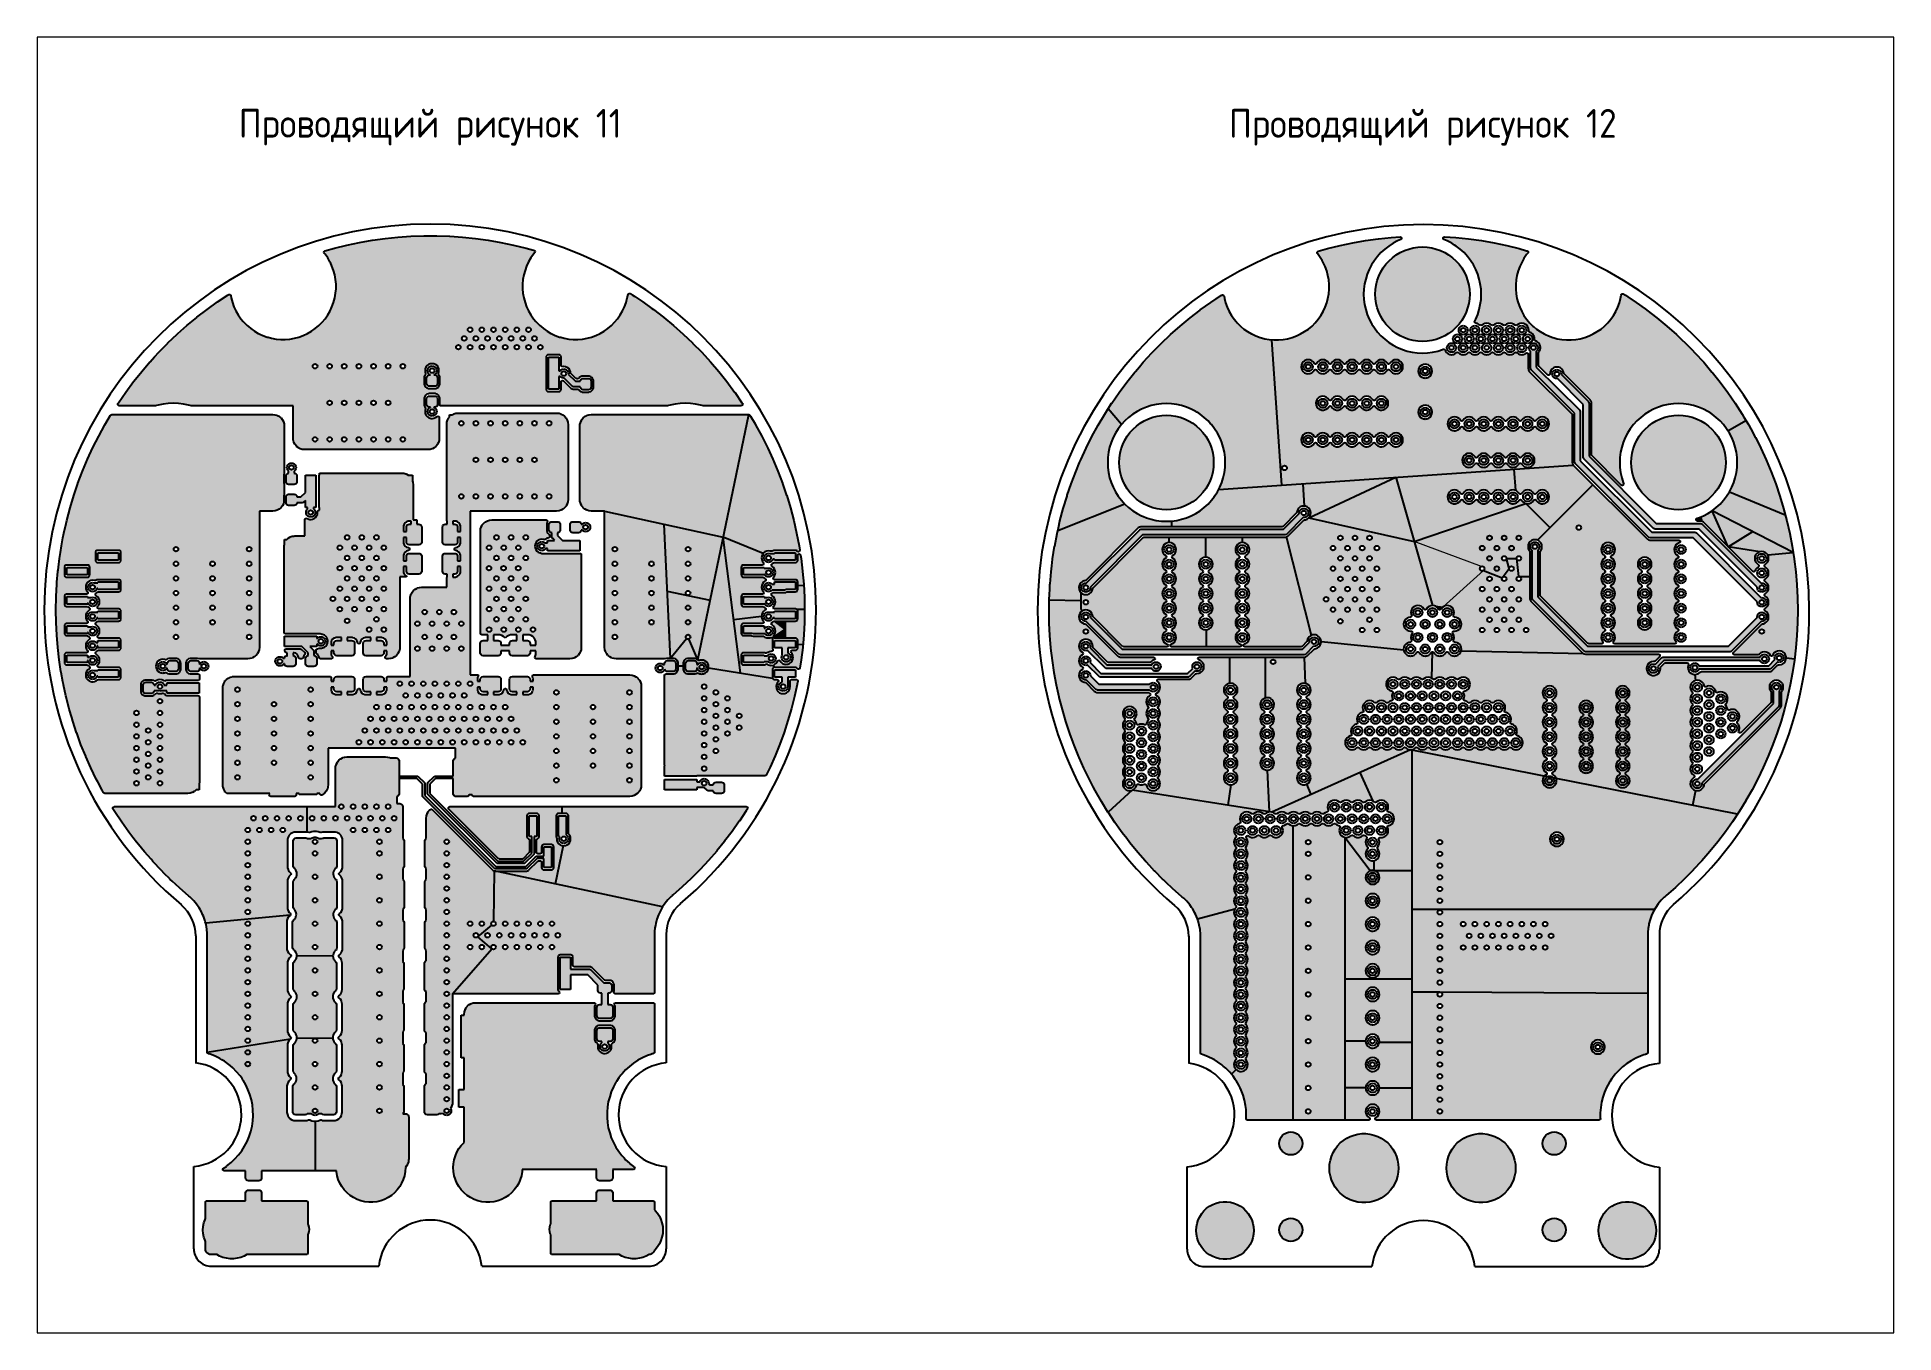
# Paper-space layout 'Лист1' of a CAD drawing. Header units: millimetres. Extents: x 29 to 259, y 20 to 181.
# The model-space entities are those that its viewports show. They can reach past a viewport. Long polylines and large blocks are cut down to what shows.
import ezdxf

# ---------------------------------------------------------------- set-up
doc = ezdxf.new("R2010")
doc.units = ezdxf.units.MM
doc.layers.add('BLACK', color=7, linetype='Continuous')
doc.styles.add('СПДС', font='isocpeur.ttf', dxfattribs={"width": 0.9})

psp = doc.layouts.new('Лист1')

msp = doc.modelspace()

# ---------------------------------------------------------------- texts
at = {"char_height": 2.5, "attachment_point": 2, "style": 'СПДС'}
for s, insert in [('\\pxqc;Проводящий рисунок 11', (-3808.58, -42.73)), ('\\pxqc;Проводящий рисунок 12', (-3722.41, -42.74))]:
    msp.add_mtext_dynamic_manual_height_columns(s, width=34.7669, gutter_width=12.5, heights=[0], dxfattribs=dict(at, insert=insert))

# ---------------------------------------------------------------- hatches: boundary and pattern name
h = msp.add_hatch(color=256)
h.dxf.hatch_style = 1
h.paths.add_polyline_path([(-3799.42, -61.18), (-3799.61, -60.95), (-3799.84, -60.62), (-3800.05, -60.27), (-3800.22, -59.91), (-3800.22, -59.91), (-3800.35, -59.53), (-3800.35, -59.53), (-3800.46, -59.14), (-3800.53, -58.74), (-3800.56, -58.34), (-3800.56, -57.94), (-3800.53, -57.54), (-3800.46, -57.15), (-3800.35, -56.76), (-3800.22, -56.38), (-3800.05, -56.02), (-3799.84, -55.67), (-3799.61, -55.34), (-3799.51, -55.21), (-3799.49, -55.18), (-3799.48, -55.11), (-3799.51, -55.05), (-3799.57, -55.01), (-3799.62, -55), (-3800.25, -54.82), (-3800.26, -54.82), (-3801.34, -54.55), (-3801.35, -54.55), (-3801.35, -54.55), (-3802.44, -54.32), (-3802.45, -54.32), (-3803.55, -54.13), (-3803.55, -54.13), (-3804.66, -53.97), (-3804.66, -53.97), (-3805.77, -53.86), (-3805.78, -53.86), (-3806.89, -53.78), (-3806.9, -53.78), (-3808.01, -53.74), (-3808.02, -53.74), (-3809.14, -53.74), (-3809.14, -53.74), (-3810.26, -53.78), (-3810.26, -53.78), (-3811.38, -53.86), (-3811.38, -53.86), (-3812.49, -53.97), (-3812.5, -53.97), (-3813.6, -54.13), (-3813.61, -54.13), (-3814.71, -54.32), (-3814.71, -54.32), (-3815.81, -54.55), (-3815.81, -54.55), (-3816.9, -54.82), (-3816.9, -54.82), (-3817.72, -55.05), (-3817.75, -55.07), (-3817.8, -55.12), (-3817.81, -55.19), (-3817.78, -55.25), (-3817.71, -55.34), (-3817.48, -55.67), (-3817.29, -56), (-3817.28, -56.02), (-3817.25, -56.06), (-3817.11, -56.38), (-3816.97, -56.76), (-3816.87, -57.15), (-3816.8, -57.54), (-3816.76, -57.94), (-3816.76, -58.34), (-3816.8, -58.74), (-3816.87, -59.14), (-3816.97, -59.53), (-3817.11, -59.91), (-3817.28, -60.27), (-3817.48, -60.62), (-3817.71, -60.95), (-3817.97, -61.25), (-3818.25, -61.54), (-3818.56, -61.8), (-3818.89, -62.03), (-3819.23, -62.23), (-3819.6, -62.4), (-3819.98, -62.54), (-3820.36, -62.64), (-3820.76, -62.71), (-3821.16, -62.74), (-3821.16, -62.74), (-3821.56, -62.74), (-3821.56, -62.74), (-3821.96, -62.71), (-3822.36, -62.64), (-3822.64, -62.56), (-3822.75, -62.54), (-3823.12, -62.4), (-3823.37, -62.28), (-3823.49, -62.23), (-3823.51, -62.22), (-3823.84, -62.03), (-3824.16, -61.8), (-3824.36, -61.63), (-3824.47, -61.54), (-3824.76, -61.25), (-3824.82, -61.18), (-3825.01, -60.95), (-3825.24, -60.62), (-3825.45, -60.27), (-3825.62, -59.91), (-3825.62, -59.91), (-3825.75, -59.53), (-3825.86, -59.14), (-3825.89, -58.94), (-3825.9, -58.91), (-3825.95, -58.85), (-3826.01, -58.83), (-3826.08, -58.85), (-3826.1, -58.87), (-3826.11, -58.87), (-3827.04, -59.49), (-3827.04, -59.49), (-3827.95, -60.14), (-3827.95, -60.14), (-3828.84, -60.82), (-3828.84, -60.83), (-3829.7, -61.54), (-3829.71, -61.54), (-3830.48, -62.23), (-3830.54, -62.28), (-3830.55, -62.29), (-3831.36, -63.05), (-3831.36, -63.06), (-3832.14, -63.85), (-3832.15, -63.86), (-3832.51, -64.25), (-3832.9, -64.68), (-3832.91, -64.68), (-3833.63, -65.53), (-3833.63, -65.54), (-3834.02, -66.01), (-3834.33, -66.41), (-3834.33, -66.41), (-3835, -67.31), (-3835, -67.32), (-3835.64, -68.24), (-3835.64, -68.24), (-3835.69, -68.31), (-3835.7, -68.36), (-3835.69, -68.43), (-3835.65, -68.48), (-3835.58, -68.5), (-3832.38, -68.5), (-3832.34, -68.49), (-3832.21, -68.45), (-3831.77, -68.36), (-3831.77, -68.36), (-3831.33, -68.3), (-3830.89, -68.28), (-3830.44, -68.3), (-3830, -68.36), (-3830, -68.36), (-3829.56, -68.45), (-3829.43, -68.49), (-3829.39, -68.5), (-3821.49, -68.5), (-3821.49, -68.5), (-3820.49, -68.5), (-3820.49, -69.5), (-3820.49, -69.5), (-3820.49, -71.3), (-3820.49, -71.32), (-3820.47, -71.49), (-3820.46, -71.52), (-3820.41, -71.68), (-3820.41, -71.7), (-3820.32, -71.85), (-3820.31, -71.88), (-3820.2, -72.01), (-3820.19, -72.03), (-3820.05, -72.13), (-3820.03, -72.15), (-3819.88, -72.23), (-3819.86, -72.24), (-3819.69, -72.29), (-3819.67, -72.29), (-3819.62, -72.3), (-3819.62, -72.31), (-3819.54, -72.31), (-3819.49, -72.31), (-3819.48, -72.31), (-3808.79, -72.31), (-3808.78, -72.31), (-3808.6, -72.29), (-3808.58, -72.29), (-3808.42, -72.24), (-3808.39, -72.23), (-3808.24, -72.15), (-3808.22, -72.13), (-3808.09, -72.03), (-3808.07, -72.01), (-3807.96, -71.88), (-3807.95, -71.85), (-3807.87, -71.7), (-3807.86, -71.68), (-3807.81, -71.52), (-3807.81, -71.49), (-3807.79, -71.32), (-3807.79, -71.3), (-3807.79, -69.53), (-3807.79, -69.52), (-3807.81, -69.45), (-3807.87, -69.41), (-3807.94, -69.41), (-3808, -69.44), (-3808.12, -69.53), (-3808.27, -69.59), (-3808.37, -69.61), (-3808.42, -69.61), (-3808.5, -69.6), (-3808.58, -69.59), (-3808.73, -69.53), (-3808.85, -69.44), (-3808.95, -69.31), (-3809.01, -69.16), (-3809.01, -69.16), (-3809.03, -69.01), (-3809.01, -68.85), (-3809.01, -68.85), (-3808.98, -68.79), (-3808.97, -68.74), (-3809, -68.67), (-3809.05, -68.6), (-3809.1, -68.47), (-3809.1, -67.82), (-3809.05, -67.69), (-3808.97, -67.58), (-3808.87, -67.5), (-3808.73, -67.45), (-3808.13, -67.45), (-3808.11, -67.45), (-3807.98, -67.5), (-3807.87, -67.58), (-3807.79, -67.69), (-3807.75, -67.82), (-3807.75, -68.47), (-3807.76, -68.5), (-3787.93, -68.5), (-3787.89, -68.49), (-3787.76, -68.45), (-3787.32, -68.36), (-3787.32, -68.36), (-3786.88, -68.3), (-3786.44, -68.28), (-3785.99, -68.3), (-3785.55, -68.36), (-3785.55, -68.36), (-3785.11, -68.45), (-3784.98, -68.49), (-3784.94, -68.5), (-3781.57, -68.5), (-3781.52, -68.49), (-3781.47, -68.44), (-3781.45, -68.38), (-3781.47, -68.31), (-3781.52, -68.24), (-3781.52, -68.24), (-3782.15, -67.32), (-3782.16, -67.31), (-3782.82, -66.41), (-3782.82, -66.41), (-3783.52, -65.54), (-3783.52, -65.53), (-3784.25, -64.68), (-3784.25, -64.68), (-3785.01, -63.86), (-3785.01, -63.85), (-3785.8, -63.06), (-3785.8, -63.05), (-3786.61, -62.29), (-3786.61, -62.28), (-3787.45, -61.54), (-3787.45, -61.54), (-3788.31, -60.83), (-3788.32, -60.82), (-3789.2, -60.14), (-3789.21, -60.14), (-3789.33, -60.05), (-3790.11, -59.49), (-3790.12, -59.49), (-3790.82, -59.02), (-3791.05, -58.87), (-3791.05, -58.87), (-3791.23, -58.76), (-3791.25, -58.75), (-3791.32, -58.74), (-3791.38, -58.78), (-3791.41, -58.84), (-3791.47, -59.14), (-3791.57, -59.53), (-3791.71, -59.91), (-3791.88, -60.27), (-3792.08, -60.62), (-3792.31, -60.95), (-3792.57, -61.25), (-3792.85, -61.54), (-3793.16, -61.8), (-3793.49, -62.03), (-3793.83, -62.23), (-3794.2, -62.4), (-3794.58, -62.54), (-3794.96, -62.64), (-3795.36, -62.71), (-3795.76, -62.74), (-3795.76, -62.74), (-3796.16, -62.74), (-3796.16, -62.74), (-3796.56, -62.71), (-3796.96, -62.64), (-3797.24, -62.56), (-3797.35, -62.54), (-3797.72, -62.4), (-3797.97, -62.28), (-3798.09, -62.23), (-3798.11, -62.22), (-3798.44, -62.03), (-3798.76, -61.8), (-3798.96, -61.63), (-3799.07, -61.54), (-3799.36, -61.25)])
h.paths.add_polyline_path([(-3810.76, -65.07, -1), (-3811.16, -65.07, -1)], flags=16)
h.paths.add_polyline_path([(-3812.03, -65.07, -1), (-3812.43, -65.07, -1)], flags=16)
h.paths.add_polyline_path([(-3808.73, -64.93), (-3808.58, -64.87), (-3808.58, -64.87), (-3808.42, -64.85), (-3808.27, -64.87), (-3808.27, -64.87), (-3808.12, -64.93), (-3807.99, -65.02), (-3807.9, -65.15), (-3807.84, -65.3), (-3807.82, -65.45), (-3807.84, -65.61), (-3807.85, -65.64), (-3807.86, -65.67), (-3807.87, -65.72), (-3807.85, -65.79), (-3807.79, -65.86), (-3807.75, -65.98), (-3807.75, -65.99), (-3807.75, -66.64), (-3807.79, -66.77), (-3807.87, -66.88), (-3807.98, -66.96), (-3808.11, -67.01), (-3808.71, -67.01), (-3808.73, -67.01), (-3808.87, -66.96), (-3808.97, -66.88), (-3809.05, -66.77), (-3809.1, -66.64), (-3809.1, -65.99), (-3809.05, -65.86), (-3809, -65.79), (-3808.98, -65.74), (-3808.98, -65.67), (-3809.01, -65.61), (-3809.03, -65.45), (-3809.01, -65.3), (-3809.01, -65.3), (-3808.95, -65.15), (-3808.85, -65.02)], flags=16)
h.paths.add_polyline_path([(-3813.3, -65.07, -1), (-3813.7, -65.07, -1)], flags=16)
h.paths.add_polyline_path([(-3808.66, -65.13), (-3808.55, -65.07), (-3808.42, -65.05), (-3808.3, -65.07), (-3808.19, -65.13), (-3808.1, -65.22), (-3808.04, -65.33), (-3808.02, -65.45), (-3808.04, -65.58), (-3808.1, -65.69), (-3808.19, -65.78), (-3808.27, -65.82), (-3808.27, -65.83), (-3808.18, -65.83), (-3808.09, -65.85), (-3808.02, -65.9), (-3807.97, -65.98), (-3807.95, -66.07), (-3807.95, -66.57), (-3807.97, -66.66), (-3808.02, -66.74), (-3808.09, -66.79), (-3808.18, -66.81), (-3808.66, -66.81), (-3808.75, -66.79), (-3808.83, -66.74), (-3808.88, -66.66), (-3808.9, -66.57), (-3808.9, -66.07), (-3808.88, -65.98), (-3808.83, -65.9), (-3808.75, -65.85), (-3808.66, -65.83), (-3808.57, -65.83), (-3808.57, -65.82), (-3808.66, -65.78), (-3808.75, -65.69), (-3808.8, -65.58), (-3808.82, -65.45), (-3808.8, -65.33), (-3808.75, -65.22)], flags=0)
h.paths.add_polyline_path([(-3808.22, -65.45, -1), (-3808.62, -65.45, -1)], flags=0)
h.paths.add_polyline_path([(-3805.94, -63.42, -1), (-3806.34, -63.42, -1)], flags=16)
h.paths.add_polyline_path([(-3814.57, -65.07, -1), (-3814.97, -65.07, -1)], flags=16)
h.paths.add_polyline_path([(-3805.43, -62.66, -1), (-3805.83, -62.66, -1)], flags=16)
h.paths.add_polyline_path([(-3804.92, -61.9, -1), (-3805.32, -61.9, -1)], flags=16)
h.paths.add_polyline_path([(-3804.92, -63.42, -1), (-3805.32, -63.42, -1)], flags=16)
h.paths.add_polyline_path([(-3815.84, -65.07, -1), (-3816.24, -65.07, -1)], flags=16)
h.paths.add_polyline_path([(-3804.41, -62.66, -1), (-3804.81, -62.66, -1)], flags=16)
h.paths.add_polyline_path([(-3803.9, -61.9, -1), (-3804.3, -61.9, -1)], flags=16)
h.paths.add_polyline_path([(-3812.03, -68.25, -1), (-3812.43, -68.25, -1)], flags=16)
h.paths.add_polyline_path([(-3803.9, -63.42, -1), (-3804.3, -63.42, -1)], flags=16)
h.paths.add_polyline_path([(-3817.11, -65.07, -1), (-3817.51, -65.07, -1)], flags=16)
h.paths.add_polyline_path([(-3813.3, -68.25, -1), (-3813.7, -68.25, -1)], flags=16)
h.paths.add_polyline_path([(-3803.4, -62.66, -1), (-3803.8, -62.66, -1)], flags=16)
h.paths.add_polyline_path([(-3802.89, -61.9, -1), (-3803.29, -61.9, -1)], flags=16)
h.paths.add_polyline_path([(-3814.57, -68.25, -1), (-3814.97, -68.25, -1)], flags=16)
h.paths.add_polyline_path([(-3802.89, -63.42, -1), (-3803.29, -63.42, -1)], flags=16)
h.paths.add_polyline_path([(-3802.38, -62.66, -1), (-3802.78, -62.66, -1)], flags=16)
h.paths.add_polyline_path([(-3818.38, -65.07, -1), (-3818.78, -65.07, -1)], flags=16)
h.paths.add_polyline_path([(-3815.84, -68.25, -1), (-3816.24, -68.25, -1)], flags=16)
h.paths.add_polyline_path([(-3801.87, -61.9, -1), (-3802.27, -61.9, -1)], flags=16)
h.paths.add_polyline_path([(-3801.87, -63.42, -1), (-3802.27, -63.42, -1)], flags=16)
h.paths.add_polyline_path([(-3817.11, -68.25, -1), (-3817.51, -68.25, -1)], flags=16)
h.paths.add_polyline_path([(-3801.36, -62.66, -1), (-3801.76, -62.66, -1)], flags=16)
h.paths.add_polyline_path([(-3800.86, -61.9, -1), (-3801.26, -61.9, -1)], flags=16)
h.paths.add_polyline_path([(-3800.86, -63.42, -1), (-3801.26, -63.42, -1)], flags=16)
h.paths.add_polyline_path([(-3810.76, -71.42, -1), (-3811.16, -71.42, -1)], flags=16)
h.paths.add_polyline_path([(-3812.03, -71.42, -1), (-3812.43, -71.42, -1)], flags=16)
h.paths.add_polyline_path([(-3813.3, -71.42, -1), (-3813.7, -71.42, -1)], flags=16)
h.paths.add_polyline_path([(-3800.35, -62.66, -1), (-3800.75, -62.66, -1)], flags=16)
h.paths.add_polyline_path([(-3814.57, -71.42, -1), (-3814.97, -71.42, -1)], flags=16)
h.paths.add_polyline_path([(-3799.84, -61.9, -1), (-3800.24, -61.9, -1)], flags=16)
h.paths.add_polyline_path([(-3799.84, -63.42, -1), (-3800.24, -63.42, -1)], flags=16)
h.paths.add_polyline_path([(-3815.84, -71.42, -1), (-3816.24, -71.42, -1)], flags=16)
h.paths.add_polyline_path([(-3799.33, -62.66, -1), (-3799.73, -62.66, -1)], flags=16)
h.paths.add_polyline_path([(-3817.11, -71.42, -1), (-3817.51, -71.42, -1)], flags=16)
h.paths.add_polyline_path([(-3798.82, -63.42, -1), (-3799.22, -63.42, -1)], flags=16)
h.paths.add_polyline_path([(-3818.38, -71.42, -1), (-3818.78, -71.42, -1)], flags=16)
h.paths.add_polyline_path([(-3798.47, -64.13), (-3798.4, -64.08), (-3798.4, -64.08), (-3798.34, -64.07), (-3798.34, -64.07), (-3797.4, -64.07), (-3797.4, -64.07), (-3797.34, -64.08), (-3797.34, -64.08), (-3797.28, -64.13), (-3797.23, -64.2), (-3797.22, -64.25), (-3797.22, -64.25), (-3797.22, -64.99), (-3797.2, -65.06), (-3797.15, -65.1), (-3797.08, -65.11), (-3796.99, -65.1), (-3796.84, -65.12), (-3796.84, -65.12), (-3796.77, -65.15), (-3796.69, -65.18), (-3796.56, -65.28), (-3796.47, -65.4), (-3796.41, -65.55), (-3796.4, -65.63), (-3796.4, -65.64), (-3796.36, -65.7), (-3795.93, -66.13), (-3795.91, -66.15), (-3795.84, -66.17), (-3795.78, -66.17), (-3795.74, -66.16), (-3795.68, -66.12), (-3795.64, -66.06), (-3795.53, -65.98), (-3795.4, -65.93), (-3794.8, -65.93), (-3794.78, -65.93), (-3794.64, -65.98), (-3794.54, -66.06), (-3794.48, -66.13), (-3794.46, -66.16), (-3794.44, -66.22), (-3794.41, -66.29), (-3794.41, -66.94), (-3794.46, -67.08), (-3794.54, -67.18), (-3794.64, -67.26), (-3794.78, -67.31), (-3795.38, -67.31), (-3795.4, -67.31), (-3795.41, -67.3), (-3795.41, -67.3), (-3795.41, -67.3), (-3795.53, -67.26), (-3795.64, -67.18), (-3795.68, -67.12), (-3795.72, -67.09), (-3795.78, -67.07), (-3796.14, -67.07), (-3796.2, -67.05), (-3796.23, -67.04), (-3796.24, -67.04), (-3796.36, -66.98), (-3797, -66.34), (-3797.01, -66.33), (-3797.07, -66.3), (-3797.08, -66.3), (-3797.15, -66.31), (-3797.2, -66.36), (-3797.22, -66.42), (-3797.22, -67.09), (-3797.22, -67.09), (-3797.23, -67.15), (-3797.28, -67.22), (-3797.34, -67.26), (-3797.4, -67.27), (-3798.34, -67.27), (-3798.34, -67.27), (-3798.34, -67.27), (-3798.4, -67.26), (-3798.47, -67.22), (-3798.51, -67.15), (-3798.52, -67.09), (-3798.52, -64.25), (-3798.51, -64.2)], flags=16)
h.paths.add_polyline_path([(-3798.32, -64.27), (-3797.42, -64.27), (-3797.42, -65.46), (-3797.3, -65.46), (-3797.23, -65.38), (-3797.12, -65.33), (-3796.99, -65.31), (-3796.87, -65.33), (-3796.76, -65.38), (-3796.67, -65.47), (-3796.61, -65.58), (-3796.59, -65.71), (-3796.6, -65.75), (-3795.98, -66.37), (-3795.56, -66.37), (-3795.54, -66.28), (-3795.49, -66.2), (-3795.42, -66.15), (-3795.32, -66.13), (-3794.85, -66.13), (-3794.76, -66.15), (-3794.68, -66.2), (-3794.63, -66.28), (-3794.61, -66.37), (-3794.61, -66.87), (-3794.63, -66.96), (-3794.68, -67.04), (-3794.76, -67.09), (-3794.85, -67.11), (-3795.32, -67.11), (-3795.42, -67.09), (-3795.49, -67.04), (-3795.54, -66.96), (-3795.56, -66.87), (-3796.08, -66.87), (-3796.13, -66.86), (-3796.17, -66.85), (-3796.22, -66.83), (-3796.26, -66.8), (-3796.95, -66.1), (-3796.99, -66.11), (-3797.12, -66.09), (-3797.23, -66.03), (-3797.3, -65.96), (-3797.42, -65.96), (-3797.42, -67.07), (-3798.32, -67.07)], flags=0)
h.paths.add_polyline_path([(-3796.79, -65.71, -1), (-3797.19, -65.71, -1)], flags=0)
h = msp.add_hatch(color=256)
h.dxf.hatch_style = 1
h.paths.add_polyline_path([(-3740.74, -72.24), (-3740.88, -71.86), (-3741.05, -71.49), (-3741.26, -71.15), (-3741.5, -70.83), (-3741.77, -70.53), (-3742.07, -70.26), (-3742.39, -70.02), (-3742.74, -69.81), (-3743.1, -69.64), (-3743.48, -69.5), (-3743.87, -69.4), (-3744.27, -69.35), (-3744.67, -69.33), (-3745.07, -69.35), (-3745.47, -69.4), (-3745.86, -69.5), (-3746.24, -69.64), (-3746.6, -69.81), (-3746.95, -70.02), (-3747.27, -70.26), (-3747.57, -70.53), (-3747.84, -70.83), (-3748.08, -71.15), (-3748.28, -71.49), (-3748.46, -71.86), (-3748.59, -72.24), (-3748.69, -72.63), (-3748.75, -73.02), (-3748.77, -73.43), (-3748.75, -73.83), (-3748.69, -74.23), (-3748.59, -74.62), (-3748.46, -75), (-3748.28, -75.36), (-3748.08, -75.7), (-3747.84, -76.03), (-3747.57, -76.33), (-3747.27, -76.6), (-3746.95, -76.84), (-3746.6, -77.04), (-3746.24, -77.21), (-3745.86, -77.35), (-3745.47, -77.45), (-3745.07, -77.51), (-3744.67, -77.53), (-3744.27, -77.51), (-3743.87, -77.45), (-3743.48, -77.35), (-3743.1, -77.21), (-3742.74, -77.04), (-3742.39, -76.84), (-3742.07, -76.6), (-3741.77, -76.33), (-3741.5, -76.03), (-3741.26, -75.7), (-3741.05, -75.36), (-3740.88, -75), (-3740.74, -74.62), (-3740.65, -74.23), (-3740.59, -73.83), (-3740.57, -73.43), (-3740.59, -73.02), (-3740.65, -72.63)])
h.paths.add_polyline_path([(-3718.42, -59.62), (-3718.36, -59.22), (-3718.34, -58.82), (-3718.36, -58.42), (-3718.42, -58.02), (-3718.52, -57.63), (-3718.65, -57.25), (-3718.83, -56.89), (-3719.03, -56.54), (-3719.27, -56.22), (-3719.54, -55.92), (-3719.84, -55.65), (-3720.17, -55.41), (-3720.51, -55.21), (-3720.87, -55.03), (-3721.25, -54.9), (-3721.64, -54.8), (-3722.04, -54.74), (-3722.44, -54.72), (-3722.84, -54.74), (-3723.24, -54.8), (-3723.63, -54.9), (-3724.01, -55.03), (-3724.38, -55.21), (-3724.72, -55.41), (-3725.04, -55.65), (-3725.34, -55.92), (-3725.61, -56.22), (-3725.85, -56.54), (-3726.06, -56.89), (-3726.23, -57.25), (-3726.37, -57.63), (-3726.46, -58.02), (-3726.52, -58.42), (-3726.54, -58.82), (-3726.52, -59.22), (-3726.46, -59.62), (-3726.37, -60.01), (-3726.23, -60.39), (-3726.06, -60.75), (-3725.85, -61.1), (-3725.61, -61.42), (-3725.34, -61.72), (-3725.04, -61.99), (-3724.72, -62.23), (-3724.38, -62.44), (-3724.01, -62.61), (-3723.63, -62.74), (-3723.24, -62.84), (-3722.84, -62.9), (-3722.44, -62.92), (-3722.04, -62.9), (-3721.64, -62.84), (-3721.25, -62.74), (-3720.87, -62.61), (-3720.51, -62.44), (-3720.17, -62.23), (-3719.84, -61.99), (-3719.54, -61.72), (-3719.27, -61.42), (-3719.03, -61.1), (-3718.83, -60.75), (-3718.65, -60.39), (-3718.52, -60.01)])
h.paths.add_polyline_path([(-3696.14, -73.83), (-3696.12, -73.43), (-3696.14, -73.02), (-3696.2, -72.63), (-3696.29, -72.24), (-3696.43, -71.86), (-3696.6, -71.49), (-3696.81, -71.15), (-3697.05, -70.83), (-3697.32, -70.53), (-3697.62, -70.26), (-3697.94, -70.02), (-3698.29, -69.81), (-3698.65, -69.64), (-3699.03, -69.5), (-3699.42, -69.4), (-3699.82, -69.35), (-3700.22, -69.33), (-3700.62, -69.35), (-3701.02, -69.4), (-3701.41, -69.5), (-3701.79, -69.64), (-3702.15, -69.81), (-3702.5, -70.02), (-3702.82, -70.26), (-3703.12, -70.53), (-3703.39, -70.83), (-3703.63, -71.15), (-3703.83, -71.49), (-3704.01, -71.86), (-3704.14, -72.24), (-3704.24, -72.63), (-3704.3, -73.02), (-3704.32, -73.43), (-3704.3, -73.83), (-3704.24, -74.23), (-3704.14, -74.62), (-3704.01, -75), (-3703.83, -75.36), (-3703.63, -75.7), (-3703.39, -76.03), (-3703.12, -76.33), (-3702.82, -76.6), (-3702.5, -76.84), (-3702.15, -77.04), (-3701.79, -77.21), (-3701.41, -77.35), (-3701.02, -77.45), (-3700.62, -77.51), (-3700.22, -77.53), (-3699.82, -77.51), (-3699.42, -77.45), (-3699.03, -77.35), (-3698.65, -77.21), (-3698.29, -77.04), (-3697.94, -76.84), (-3697.62, -76.6), (-3697.32, -76.33), (-3697.05, -76.03), (-3696.81, -75.7), (-3696.6, -75.36), (-3696.43, -75), (-3696.29, -74.62), (-3696.2, -74.23)])
h = msp.add_hatch(color=256)
h.paths.add_polyline_path([(-3726.35, -62.1), (-3726.62, -61.75), (-3726.84, -61.41), (-3726.86, -61.37), (-3727.07, -60.98), (-3727.24, -60.57), (-3727.24, -60.57), (-3727.37, -60.14), (-3727.47, -59.71), (-3727.47, -59.71), (-3727.53, -59.27), (-3727.55, -58.82), (-3727.53, -58.38), (-3727.47, -57.93), (-3727.47, -57.93), (-3727.37, -57.5), (-3727.24, -57.07), (-3727.24, -57.07), (-3727.07, -56.66), (-3726.86, -56.27), (-3726.62, -55.89), (-3726.35, -55.54), (-3726.35, -55.54), (-3726.05, -55.21), (-3725.72, -54.91), (-3725.72, -54.91), (-3725.37, -54.64), (-3725, -54.4), (-3724.6, -54.19), (-3724.33, -54.08), (-3724.28, -54.04), (-3724.26, -53.98), (-3724.27, -53.91), (-3724.32, -53.86), (-3724.39, -53.85), (-3725.16, -53.9), (-3725.16, -53.9), (-3726.27, -54.01), (-3726.28, -54.01), (-3727.39, -54.17), (-3727.39, -54.17), (-3728.49, -54.36), (-3728.5, -54.36), (-3729.59, -54.59), (-3729.59, -54.59), (-3730.68, -54.86), (-3730.68, -54.86), (-3731.5, -55.09), (-3731.54, -55.11), (-3731.58, -55.16), (-3731.59, -55.23), (-3731.56, -55.29), (-3731.49, -55.38), (-3731.49, -55.38), (-3731.26, -55.71), (-3731.15, -55.89), (-3731.06, -56.06), (-3731.06, -56.06), (-3731.04, -56.11), (-3730.89, -56.42), (-3730.75, -56.8), (-3730.65, -57.19), (-3730.58, -57.58), (-3730.54, -57.99), (-3730.54, -58.39), (-3730.58, -58.79), (-3730.65, -59.18), (-3730.75, -59.57), (-3730.89, -59.95), (-3731.06, -60.31), (-3731.26, -60.66), (-3731.49, -60.99), (-3731.75, -61.3), (-3732.03, -61.58), (-3732.34, -61.84), (-3732.67, -62.07), (-3733.02, -62.27), (-3733.38, -62.44), (-3733.76, -62.58), (-3734.15, -62.68), (-3734.54, -62.75), (-3734.94, -62.79), (-3734.94, -62.79), (-3735.34, -62.79), (-3735.34, -62.79), (-3735.34, -62.79), (-3735.54, -62.77), (-3734.67, -75.4), (-3709.36, -73.65), (-3709.42, -73.54), (-3709.43, -73.49), (-3709.45, -73.43), (-3709.45, -69.29), (-3709.45, -69.26), (-3709.48, -69.2), (-3713.17, -65.52), (-3713.23, -65.41), (-3713.24, -65.34), (-3713.26, -65.3), (-3713.26, -64.04), (-3713.27, -63.98), (-3713.32, -63.93), (-3713.39, -63.91), (-3713.46, -63.94), (-3713.52, -63.99), (-3713.67, -64.05), (-3713.77, -64.06), (-3713.82, -64.07), (-3713.9, -64.06), (-3713.98, -64.05), (-3714.12, -63.99), (-3714.25, -63.89), (-3714.27, -63.88), (-3714.34, -63.86), (-3714.41, -63.89), (-3714.54, -63.99), (-3714.68, -64.05), (-3714.79, -64.06), (-3714.84, -64.07), (-3714.92, -64.06), (-3714.99, -64.05), (-3715.14, -63.99), (-3715.27, -63.89), (-3715.29, -63.88), (-3715.36, -63.86), (-3715.42, -63.89), (-3715.55, -63.99), (-3715.7, -64.05), (-3715.8, -64.06), (-3715.85, -64.07), (-3715.93, -64.06), (-3716.01, -64.05), (-3716.16, -63.99), (-3716.29, -63.89), (-3716.3, -63.88), (-3716.37, -63.86), (-3716.44, -63.89), (-3716.57, -63.99), (-3716.71, -64.05), (-3716.82, -64.06), (-3716.87, -64.07), (-3716.95, -64.06), (-3717.03, -64.05), (-3717.17, -63.99), (-3717.3, -63.89), (-3717.32, -63.88), (-3717.39, -63.86), (-3717.45, -63.89), (-3717.58, -63.99), (-3717.73, -64.05), (-3717.83, -64.06), (-3717.89, -64.07), (-3717.96, -64.06), (-3718.04, -64.05), (-3718.19, -63.99), (-3718.32, -63.89), (-3718.34, -63.88), (-3718.4, -63.86), (-3718.47, -63.89), (-3718.6, -63.99), (-3718.75, -64.05), (-3718.85, -64.06), (-3718.9, -64.07), (-3718.98, -64.06), (-3719.06, -64.05), (-3719.2, -63.99), (-3719.33, -63.89), (-3719.35, -63.88), (-3719.42, -63.86), (-3719.49, -63.89), (-3719.62, -63.99), (-3719.76, -64.05), (-3719.87, -64.06), (-3719.92, -64.07), (-3720, -64.06), (-3720.07, -64.05), (-3720.22, -63.99), (-3720.35, -63.89), (-3720.44, -63.77), (-3720.48, -63.66), (-3720.51, -63.62), (-3720.58, -63.59), (-3720.65, -63.6), (-3720.7, -63.62), (-3721.12, -63.75), (-3721.56, -63.85), (-3722, -63.91), (-3722.44, -63.93), (-3722.89, -63.91), (-3723.33, -63.85), (-3723.76, -63.75), (-3724.19, -63.62), (-3724.19, -63.62), (-3724.6, -63.45), (-3725, -63.24), (-3725.37, -63), (-3725.37, -63), (-3725.72, -62.73), (-3725.72, -62.73), (-3726.05, -62.43)])
h.paths.add_polyline_path([(-3728.55, -64.51), (-3728.4, -64.53), (-3728.4, -64.53), (-3728.25, -64.59), (-3728.13, -64.69), (-3728.02, -64.83), (-3728, -64.85), (-3727.93, -64.88), (-3727.86, -64.86), (-3727.82, -64.82), (-3727.71, -64.69), (-3727.59, -64.59), (-3727.44, -64.53), (-3727.44, -64.53), (-3727.28, -64.51), (-3727.13, -64.53), (-3727.13, -64.53), (-3726.98, -64.59), (-3726.86, -64.69), (-3726.75, -64.83), (-3726.73, -64.85), (-3726.66, -64.88), (-3726.59, -64.86), (-3726.55, -64.82), (-3726.44, -64.69), (-3726.32, -64.59), (-3726.17, -64.53), (-3726.17, -64.53), (-3726.01, -64.51), (-3725.86, -64.53), (-3725.86, -64.53), (-3725.71, -64.59), (-3725.59, -64.69), (-3725.48, -64.83), (-3725.46, -64.85), (-3725.39, -64.88), (-3725.32, -64.86), (-3725.28, -64.82), (-3725.17, -64.69), (-3725.05, -64.59), (-3724.9, -64.53), (-3724.9, -64.53), (-3724.74, -64.51), (-3724.59, -64.53), (-3724.59, -64.53), (-3724.44, -64.59), (-3724.32, -64.69), (-3724.22, -64.81), (-3724.16, -64.96), (-3724.14, -65.09), (-3724.14, -65.11), (-3724.16, -65.27), (-3724.22, -65.42), (-3724.28, -65.49), (-3724.32, -65.54), (-3724.44, -65.64), (-3724.59, -65.7), (-3724.69, -65.71), (-3724.74, -65.72), (-3724.82, -65.71), (-3724.9, -65.7), (-3725.05, -65.64), (-3725.17, -65.54), (-3725.28, -65.4), (-3725.3, -65.38), (-3725.37, -65.35), (-3725.44, -65.36), (-3725.48, -65.41), (-3725.59, -65.54), (-3725.71, -65.64), (-3725.86, -65.7), (-3725.96, -65.71), (-3726.01, -65.72), (-3726.09, -65.71), (-3726.17, -65.7), (-3726.32, -65.64), (-3726.44, -65.54), (-3726.55, -65.4), (-3726.57, -65.38), (-3726.64, -65.35), (-3726.71, -65.36), (-3726.75, -65.41), (-3726.86, -65.54), (-3726.98, -65.64), (-3727.13, -65.7), (-3727.23, -65.71), (-3727.28, -65.72), (-3727.36, -65.71), (-3727.44, -65.7), (-3727.59, -65.64), (-3727.71, -65.54), (-3727.82, -65.4), (-3727.84, -65.38), (-3727.91, -65.35), (-3727.98, -65.36), (-3728.02, -65.41), (-3728.13, -65.54), (-3728.25, -65.64), (-3728.4, -65.7), (-3728.5, -65.71), (-3728.55, -65.72), (-3728.63, -65.71), (-3728.71, -65.7), (-3728.86, -65.64), (-3728.98, -65.54), (-3729.09, -65.4), (-3729.11, -65.38), (-3729.18, -65.35), (-3729.25, -65.36), (-3729.29, -65.41), (-3729.4, -65.54), (-3729.52, -65.64), (-3729.67, -65.7), (-3729.77, -65.71), (-3729.82, -65.72), (-3729.9, -65.71), (-3729.98, -65.7), (-3730.13, -65.64), (-3730.25, -65.54), (-3730.36, -65.4), (-3730.38, -65.38), (-3730.45, -65.35), (-3730.52, -65.36), (-3730.56, -65.41), (-3730.67, -65.54), (-3730.79, -65.64), (-3730.94, -65.7), (-3731.04, -65.71), (-3731.09, -65.72), (-3731.17, -65.71), (-3731.25, -65.7), (-3731.4, -65.64), (-3731.52, -65.54), (-3731.63, -65.4), (-3731.65, -65.38), (-3731.72, -65.35), (-3731.79, -65.36), (-3731.83, -65.41), (-3731.94, -65.54), (-3732.06, -65.64), (-3732.21, -65.7), (-3732.31, -65.71), (-3732.36, -65.72), (-3732.44, -65.71), (-3732.52, -65.7), (-3732.67, -65.64), (-3732.79, -65.54), (-3732.89, -65.42), (-3732.95, -65.27), (-3732.95, -65.27), (-3732.97, -65.11), (-3732.95, -64.96), (-3732.95, -64.96), (-3732.89, -64.81), (-3732.79, -64.69), (-3732.67, -64.59), (-3732.52, -64.53), (-3732.52, -64.53), (-3732.36, -64.51), (-3732.21, -64.53), (-3732.21, -64.53), (-3732.06, -64.59), (-3731.94, -64.69), (-3731.83, -64.83), (-3731.81, -64.85), (-3731.74, -64.88), (-3731.67, -64.86), (-3731.63, -64.82), (-3731.52, -64.69), (-3731.4, -64.59), (-3731.25, -64.53), (-3731.25, -64.53), (-3731.09, -64.51), (-3730.94, -64.53), (-3730.94, -64.53), (-3730.79, -64.59), (-3730.67, -64.69), (-3730.56, -64.83), (-3730.54, -64.85), (-3730.47, -64.88), (-3730.4, -64.86), (-3730.36, -64.82), (-3730.25, -64.69), (-3730.13, -64.59), (-3729.98, -64.53), (-3729.98, -64.53), (-3729.82, -64.51), (-3729.67, -64.53), (-3729.67, -64.53), (-3729.52, -64.59), (-3729.4, -64.69), (-3729.29, -64.83), (-3729.27, -64.85), (-3729.2, -64.88), (-3729.13, -64.86), (-3729.09, -64.82), (-3728.98, -64.69), (-3728.86, -64.59), (-3728.71, -64.53), (-3728.71, -64.53)], flags=16)
h.paths.add_polyline_path([(-3728.55, -64.71), (-3728.43, -64.73), (-3728.32, -64.79), (-3728.23, -64.88), (-3728.17, -64.99), (-3728.15, -65.11), (-3728.17, -65.24), (-3728.23, -65.35), (-3728.32, -65.44), (-3728.43, -65.49), (-3728.55, -65.51), (-3728.68, -65.49), (-3728.79, -65.44), (-3728.88, -65.35), (-3728.93, -65.24), (-3728.95, -65.11), (-3728.93, -64.99), (-3728.88, -64.88), (-3728.79, -64.79), (-3728.68, -64.73)], flags=0)
h.paths.add_polyline_path([(-3729.7, -64.73), (-3729.59, -64.79), (-3729.5, -64.88), (-3729.44, -64.99), (-3729.42, -65.11), (-3729.44, -65.24), (-3729.5, -65.35), (-3729.59, -65.44), (-3729.7, -65.49), (-3729.82, -65.51), (-3729.95, -65.49), (-3730.06, -65.44), (-3730.15, -65.35), (-3730.2, -65.24), (-3730.22, -65.11), (-3730.2, -64.99), (-3730.15, -64.88), (-3730.06, -64.79), (-3729.95, -64.73), (-3729.82, -64.71)], flags=0)
h.paths.add_polyline_path([(-3728.35, -65.11, -1), (-3728.75, -65.11, -1)], flags=0)
h.paths.add_polyline_path([(-3727.41, -64.73), (-3727.28, -64.71), (-3727.16, -64.73), (-3727.05, -64.79), (-3726.96, -64.88), (-3726.9, -64.99), (-3726.88, -65.11), (-3726.9, -65.24), (-3726.96, -65.35), (-3727.05, -65.44), (-3727.16, -65.49), (-3727.28, -65.51), (-3727.41, -65.49), (-3727.52, -65.44), (-3727.61, -65.35), (-3727.66, -65.24), (-3727.68, -65.11), (-3727.66, -64.99), (-3727.61, -64.88), (-3727.52, -64.79)], flags=0)
h.paths.add_polyline_path([(-3729.62, -65.11, -1), (-3730.02, -65.11, -1)], flags=0)
h.paths.add_polyline_path([(-3727.08, -65.11, -1), (-3727.48, -65.11, -1)], flags=0)
h.paths.add_polyline_path([(-3730.86, -64.79), (-3730.77, -64.88), (-3730.71, -64.99), (-3730.69, -65.11), (-3730.71, -65.24), (-3730.77, -65.35), (-3730.86, -65.44), (-3730.97, -65.49), (-3731.09, -65.51), (-3731.22, -65.49), (-3731.33, -65.44), (-3731.42, -65.35), (-3731.47, -65.24), (-3731.49, -65.11), (-3731.47, -64.99), (-3731.42, -64.88), (-3731.33, -64.79), (-3731.22, -64.73), (-3731.09, -64.71), (-3730.97, -64.73)], flags=0)
h.paths.add_polyline_path([(-3730.89, -65.11, -1), (-3731.29, -65.11, -1)], flags=0)
h.paths.add_polyline_path([(-3726.25, -64.79), (-3726.14, -64.73), (-3726.01, -64.71), (-3725.89, -64.73), (-3725.78, -64.79), (-3725.69, -64.88), (-3725.63, -64.99), (-3725.61, -65.11), (-3725.63, -65.24), (-3725.69, -65.35), (-3725.78, -65.44), (-3725.89, -65.49), (-3726.01, -65.51), (-3726.14, -65.49), (-3726.25, -65.44), (-3726.34, -65.35), (-3726.39, -65.24), (-3726.41, -65.11), (-3726.39, -64.99), (-3726.34, -64.88)], flags=0)
h.paths.add_polyline_path([(-3725.81, -65.11, -1), (-3726.21, -65.11, -1)], flags=0)
h.paths.add_polyline_path([(-3732.04, -64.88), (-3731.98, -64.99), (-3731.96, -65.11), (-3731.98, -65.24), (-3732.04, -65.35), (-3732.13, -65.44), (-3732.24, -65.49), (-3732.36, -65.51), (-3732.49, -65.49), (-3732.6, -65.44), (-3732.69, -65.35), (-3732.74, -65.24), (-3732.76, -65.11), (-3732.74, -64.99), (-3732.69, -64.88), (-3732.6, -64.79), (-3732.49, -64.73), (-3732.36, -64.71), (-3732.24, -64.73), (-3732.13, -64.79)], flags=0)
h.paths.add_polyline_path([(-3732.16, -65.11, -1), (-3732.56, -65.11, -1)], flags=0)
h.paths.add_polyline_path([(-3725.07, -64.88), (-3724.98, -64.79), (-3724.87, -64.73), (-3724.74, -64.71), (-3724.62, -64.73), (-3724.51, -64.79), (-3724.42, -64.88), (-3724.36, -64.99), (-3724.34, -65.11), (-3724.36, -65.24), (-3724.42, -65.35), (-3724.51, -65.44), (-3724.62, -65.49), (-3724.74, -65.51), (-3724.87, -65.49), (-3724.98, -65.44), (-3725.07, -65.35), (-3725.12, -65.24), (-3725.14, -65.11), (-3725.12, -64.99)], flags=0)
h.paths.add_polyline_path([(-3724.54, -65.11, -1), (-3724.94, -65.11, -1)], flags=0)
h.paths.add_polyline_path([(-3728.55, -67.68), (-3728.4, -67.7), (-3728.4, -67.7), (-3728.25, -67.76), (-3728.13, -67.86), (-3728.02, -68), (-3728, -68.03), (-3727.93, -68.05), (-3727.86, -68.04), (-3727.82, -67.99), (-3727.71, -67.86), (-3727.59, -67.76), (-3727.44, -67.7), (-3727.44, -67.7), (-3727.28, -67.68), (-3727.13, -67.7), (-3727.13, -67.7), (-3726.98, -67.76), (-3726.86, -67.86), (-3726.75, -68), (-3726.73, -68.03), (-3726.66, -68.05), (-3726.59, -68.04), (-3726.55, -67.99), (-3726.44, -67.86), (-3726.32, -67.76), (-3726.17, -67.7), (-3726.17, -67.7), (-3726.01, -67.68), (-3725.86, -67.7), (-3725.86, -67.7), (-3725.71, -67.76), (-3725.59, -67.86), (-3725.49, -67.99), (-3725.43, -68.13), (-3725.41, -68.29), (-3725.42, -68.34), (-3725.43, -68.45), (-3725.49, -68.59), (-3725.59, -68.72), (-3725.71, -68.81), (-3725.86, -68.87), (-3725.96, -68.89), (-3726.01, -68.89), (-3726.09, -68.88), (-3726.17, -68.87), (-3726.32, -68.81), (-3726.44, -68.72), (-3726.55, -68.58), (-3726.57, -68.55), (-3726.64, -68.52), (-3726.71, -68.54), (-3726.75, -68.58), (-3726.86, -68.72), (-3726.98, -68.81), (-3727.13, -68.87), (-3727.23, -68.89), (-3727.28, -68.89), (-3727.36, -68.88), (-3727.44, -68.87), (-3727.59, -68.81), (-3727.71, -68.72), (-3727.82, -68.58), (-3727.84, -68.55), (-3727.91, -68.52), (-3727.98, -68.54), (-3728.02, -68.58), (-3728.13, -68.72), (-3728.25, -68.81), (-3728.4, -68.87), (-3728.5, -68.89), (-3728.55, -68.89), (-3728.63, -68.88), (-3728.71, -68.87), (-3728.86, -68.81), (-3728.98, -68.72), (-3729.09, -68.58), (-3729.11, -68.55), (-3729.18, -68.52), (-3729.25, -68.54), (-3729.29, -68.58), (-3729.4, -68.72), (-3729.52, -68.81), (-3729.67, -68.87), (-3729.77, -68.89), (-3729.82, -68.89), (-3729.9, -68.88), (-3729.98, -68.87), (-3730.13, -68.81), (-3730.25, -68.72), (-3730.36, -68.58), (-3730.38, -68.55), (-3730.45, -68.52), (-3730.52, -68.54), (-3730.56, -68.58), (-3730.67, -68.72), (-3730.79, -68.81), (-3730.94, -68.87), (-3731.04, -68.89), (-3731.09, -68.89), (-3731.17, -68.88), (-3731.25, -68.87), (-3731.4, -68.81), (-3731.52, -68.72), (-3731.62, -68.59), (-3731.65, -68.53), (-3731.68, -68.45), (-3731.68, -68.45), (-3731.7, -68.29), (-3731.68, -68.13), (-3731.68, -68.13), (-3731.62, -67.99), (-3731.52, -67.86), (-3731.4, -67.76), (-3731.25, -67.7), (-3731.25, -67.7), (-3731.09, -67.68), (-3730.94, -67.7), (-3730.94, -67.7), (-3730.79, -67.76), (-3730.67, -67.86), (-3730.56, -68), (-3730.54, -68.03), (-3730.47, -68.05), (-3730.4, -68.04), (-3730.36, -67.99), (-3730.25, -67.86), (-3730.13, -67.76), (-3729.98, -67.7), (-3729.98, -67.7), (-3729.82, -67.68), (-3729.67, -67.7), (-3729.67, -67.7), (-3729.52, -67.76), (-3729.4, -67.86), (-3729.29, -68), (-3729.27, -68.03), (-3729.2, -68.05), (-3729.13, -68.04), (-3729.09, -67.99), (-3728.98, -67.86), (-3728.86, -67.76), (-3728.71, -67.7), (-3728.71, -67.7)], flags=16)
h.paths.add_polyline_path([(-3728.4, -67.7), (-3728.4, -67.7), (-3728.25, -67.76), (-3728.13, -67.86), (-3728.02, -68), (-3728, -68.03), (-3727.93, -68.05), (-3727.86, -68.04), (-3727.82, -67.99), (-3727.71, -67.86), (-3727.59, -67.76), (-3727.44, -67.7), (-3727.44, -67.7), (-3727.28, -67.68), (-3727.13, -67.7), (-3727.13, -67.7), (-3726.98, -67.76), (-3726.86, -67.86), (-3726.75, -68), (-3726.73, -68.03), (-3726.66, -68.05), (-3726.59, -68.04), (-3726.55, -67.99), (-3726.44, -67.86), (-3726.32, -67.76), (-3726.17, -67.7), (-3726.17, -67.7), (-3726.17, -67.7), (-3726.32, -67.76), (-3726.44, -67.86), (-3726.54, -67.99), (-3726.54, -67.99), (-3726.59, -68.04), (-3726.66, -68.05), (-3726.73, -68.03), (-3726.76, -67.99), (-3726.76, -67.99), (-3726.76, -67.99), (-3726.86, -67.86), (-3726.98, -67.76), (-3727.13, -67.7), (-3727.28, -67.68), (-3727.28, -67.68), (-3727.44, -67.7), (-3727.59, -67.76), (-3727.71, -67.86), (-3727.81, -67.99), (-3727.81, -67.99), (-3727.86, -68.04), (-3727.93, -68.05), (-3728, -68.03), (-3728.03, -67.99), (-3728.03, -67.99), (-3728.03, -67.99), (-3728.13, -67.86), (-3728.25, -67.76), (-3728.4, -67.7), (-3728.55, -67.68), (-3728.55, -67.68), (-3728.71, -67.7), (-3728.86, -67.76), (-3728.98, -67.86), (-3729.08, -67.99), (-3729.08, -67.99), (-3729.13, -68.04), (-3729.2, -68.05), (-3729.27, -68.03), (-3729.3, -67.99), (-3729.3, -67.99), (-3729.3, -67.99), (-3729.4, -67.86), (-3729.52, -67.76), (-3729.67, -67.7), (-3729.82, -67.68), (-3729.82, -67.68), (-3729.98, -67.7), (-3730.13, -67.76), (-3730.25, -67.86), (-3730.35, -67.99), (-3730.35, -67.99), (-3730.4, -68.04), (-3730.47, -68.05), (-3730.54, -68.03), (-3730.57, -67.99), (-3730.57, -67.99), (-3730.57, -67.99), (-3730.67, -67.86), (-3730.79, -67.76), (-3730.94, -67.7), (-3731.09, -67.68), (-3731.09, -67.68), (-3731.25, -67.7), (-3731.4, -67.76), (-3731.52, -67.86), (-3731.62, -67.99), (-3731.68, -68.13), (-3731.7, -68.29), (-3731.7, -68.29), (-3731.68, -68.45), (-3731.65, -68.53), (-3731.62, -68.59), (-3731.52, -68.72), (-3731.4, -68.81), (-3731.25, -68.87), (-3731.17, -68.88), (-3731.09, -68.89), (-3731.04, -68.89), (-3730.94, -68.87), (-3730.79, -68.81), (-3730.67, -68.72), (-3730.57, -68.59), (-3730.57, -68.59), (-3730.52, -68.54), (-3730.45, -68.52), (-3730.38, -68.55), (-3730.35, -68.59), (-3730.35, -68.59), (-3730.25, -68.72), (-3730.13, -68.81), (-3729.98, -68.87), (-3729.9, -68.88), (-3729.82, -68.89), (-3729.82, -68.89), (-3729.77, -68.89), (-3729.67, -68.87), (-3729.52, -68.81), (-3729.4, -68.72), (-3729.3, -68.59), (-3729.3, -68.59), (-3729.25, -68.54), (-3729.18, -68.52), (-3729.11, -68.55), (-3729.08, -68.59), (-3729.08, -68.59), (-3728.98, -68.72), (-3728.86, -68.81), (-3728.71, -68.87), (-3728.63, -68.88), (-3728.55, -68.89), (-3728.55, -68.89), (-3728.5, -68.89), (-3728.4, -68.87), (-3728.25, -68.81), (-3728.13, -68.72), (-3728.03, -68.59), (-3728.03, -68.59), (-3727.98, -68.54), (-3727.91, -68.52), (-3727.84, -68.55), (-3727.81, -68.59), (-3727.81, -68.59), (-3727.71, -68.72), (-3727.59, -68.81), (-3727.44, -68.87), (-3727.36, -68.88), (-3727.28, -68.89), (-3727.28, -68.89), (-3727.23, -68.89), (-3727.13, -68.87), (-3726.98, -68.81), (-3726.86, -68.72), (-3726.76, -68.59), (-3726.76, -68.59), (-3726.71, -68.54), (-3726.64, -68.52), (-3726.57, -68.55), (-3726.54, -68.59), (-3726.54, -68.59), (-3726.55, -68.58), (-3726.57, -68.55), (-3726.64, -68.52), (-3726.71, -68.54), (-3726.75, -68.58), (-3726.86, -68.72), (-3726.98, -68.81), (-3727.13, -68.87), (-3727.23, -68.89), (-3727.28, -68.89), (-3727.36, -68.88), (-3727.44, -68.87), (-3727.59, -68.81), (-3727.71, -68.72), (-3727.82, -68.58), (-3727.84, -68.55), (-3727.91, -68.52), (-3727.98, -68.54), (-3728.02, -68.58), (-3728.13, -68.72), (-3728.25, -68.81), (-3728.4, -68.87), (-3728.5, -68.89), (-3728.55, -68.89), (-3728.63, -68.88), (-3728.71, -68.87), (-3728.86, -68.81), (-3728.98, -68.72), (-3729.09, -68.58), (-3729.11, -68.55), (-3729.18, -68.52), (-3729.25, -68.54), (-3729.29, -68.58), (-3729.4, -68.72), (-3729.52, -68.81), (-3729.67, -68.87), (-3729.77, -68.89), (-3729.82, -68.89), (-3729.9, -68.88), (-3729.98, -68.87), (-3730.13, -68.81), (-3730.25, -68.72), (-3730.36, -68.58), (-3730.38, -68.55), (-3730.45, -68.52), (-3730.52, -68.54), (-3730.56, -68.58), (-3730.67, -68.72), (-3730.79, -68.81), (-3730.94, -68.87), (-3731.04, -68.89), (-3731.09, -68.89), (-3731.17, -68.88), (-3731.25, -68.87), (-3731.4, -68.81), (-3731.52, -68.72), (-3731.62, -68.59), (-3731.65, -68.53), (-3731.68, -68.45), (-3731.68, -68.45), (-3731.7, -68.29), (-3731.68, -68.13), (-3731.68, -68.13), (-3731.62, -67.99), (-3731.52, -67.86), (-3731.4, -67.76), (-3731.25, -67.7), (-3731.25, -67.7), (-3731.09, -67.68), (-3730.94, -67.7), (-3730.94, -67.7), (-3730.79, -67.76), (-3730.67, -67.86), (-3730.56, -68), (-3730.54, -68.03), (-3730.47, -68.05), (-3730.4, -68.04), (-3730.36, -67.99), (-3730.25, -67.86), (-3730.13, -67.76), (-3729.98, -67.7), (-3729.98, -67.7), (-3729.82, -67.68), (-3729.67, -67.7), (-3729.67, -67.7), (-3729.52, -67.76), (-3729.4, -67.86), (-3729.29, -68), (-3729.27, -68.03), (-3729.2, -68.05), (-3729.13, -68.04), (-3729.09, -67.99), (-3728.98, -67.86), (-3728.86, -67.76), (-3728.71, -67.7), (-3728.71, -67.7), (-3728.55, -67.68)], flags=0)
h.paths.add_polyline_path([(-3728.55, -67.89), (-3728.43, -67.91), (-3728.32, -67.97), (-3728.23, -68.05), (-3728.17, -68.17), (-3728.15, -68.29), (-3728.17, -68.41), (-3728.23, -68.52), (-3728.32, -68.61), (-3728.43, -68.67), (-3728.55, -68.69), (-3728.68, -68.67), (-3728.79, -68.61), (-3728.88, -68.52), (-3728.93, -68.41), (-3728.95, -68.29), (-3728.93, -68.17), (-3728.88, -68.05), (-3728.79, -67.97), (-3728.68, -67.91)], flags=0)
h.paths.add_polyline_path([(-3729.7, -67.91), (-3729.59, -67.97), (-3729.5, -68.05), (-3729.44, -68.17), (-3729.42, -68.29), (-3729.44, -68.41), (-3729.5, -68.52), (-3729.59, -68.61), (-3729.7, -68.67), (-3729.82, -68.69), (-3729.95, -68.67), (-3730.06, -68.61), (-3730.15, -68.52), (-3730.2, -68.41), (-3730.22, -68.29), (-3730.2, -68.17), (-3730.15, -68.05), (-3730.06, -67.97), (-3729.95, -67.91), (-3729.82, -67.89)], flags=0)
h.paths.add_polyline_path([(-3727.41, -67.91), (-3727.28, -67.89), (-3727.16, -67.91), (-3727.05, -67.97), (-3726.96, -68.05), (-3726.9, -68.17), (-3726.88, -68.29), (-3726.9, -68.41), (-3726.96, -68.52), (-3727.05, -68.61), (-3727.16, -68.67), (-3727.28, -68.69), (-3727.41, -68.67), (-3727.52, -68.61), (-3727.61, -68.52), (-3727.66, -68.41), (-3727.68, -68.29), (-3727.66, -68.17), (-3727.61, -68.05), (-3727.52, -67.97)], flags=0)
h.paths.add_polyline_path([(-3728.35, -68.29, -1), (-3728.75, -68.29, -1)], flags=0)
h.paths.add_polyline_path([(-3729.62, -68.29, -1), (-3730.02, -68.29, -1)], flags=0)
h.paths.add_polyline_path([(-3727.08, -68.29, -1), (-3727.48, -68.29, -1)], flags=0)
h.paths.add_polyline_path([(-3730.97, -67.91), (-3730.86, -67.97), (-3730.77, -68.05), (-3730.71, -68.17), (-3730.69, -68.29), (-3730.71, -68.41), (-3730.77, -68.52), (-3730.86, -68.61), (-3730.97, -68.67), (-3731.09, -68.69), (-3731.22, -68.67), (-3731.33, -68.61), (-3731.42, -68.52), (-3731.47, -68.41), (-3731.49, -68.29), (-3731.47, -68.17), (-3731.42, -68.05), (-3731.33, -67.97), (-3731.22, -67.91), (-3731.09, -67.89)], flags=0)
h.paths.add_polyline_path([(-3726.14, -67.91), (-3726.01, -67.89), (-3725.89, -67.91), (-3725.78, -67.97), (-3725.69, -68.05), (-3725.63, -68.17), (-3725.61, -68.29), (-3725.63, -68.41), (-3725.69, -68.52), (-3725.78, -68.61), (-3725.89, -68.67), (-3726.01, -68.69), (-3726.14, -68.67), (-3726.25, -68.61), (-3726.34, -68.52), (-3726.39, -68.41), (-3726.41, -68.29), (-3726.39, -68.17), (-3726.34, -68.05), (-3726.25, -67.97)], flags=0)
h.paths.add_polyline_path([(-3730.89, -68.29, -1), (-3731.29, -68.29, -1)], flags=0)
h.paths.add_polyline_path([(-3725.81, -68.29, -1), (-3726.21, -68.29, -1)], flags=0)
h.paths.add_polyline_path([(-3722.73, -65.19), (-3722.63, -65.07), (-3722.51, -64.97), (-3722.36, -64.91), (-3722.36, -64.91), (-3722.2, -64.89), (-3722.05, -64.91), (-3722.05, -64.91), (-3721.93, -64.96), (-3721.9, -64.97), (-3721.78, -65.07), (-3721.68, -65.19), (-3721.62, -65.34), (-3721.6, -65.49), (-3721.62, -65.65), (-3721.68, -65.8), (-3721.78, -65.92), (-3721.9, -66.02), (-3722.05, -66.08), (-3722.12, -66.09), (-3722.2, -66.1), (-3722.29, -66.09), (-3722.36, -66.08), (-3722.51, -66.02), (-3722.63, -65.92), (-3722.73, -65.8), (-3722.79, -65.65), (-3722.79, -65.65), (-3722.81, -65.49), (-3722.79, -65.34), (-3722.79, -65.34)], flags=16)
h.paths.add_polyline_path([(-3722.53, -65.26), (-3722.44, -65.17), (-3722.33, -65.11), (-3722.2, -65.09), (-3722.08, -65.11), (-3721.97, -65.17), (-3721.88, -65.26), (-3721.82, -65.37), (-3721.8, -65.49), (-3721.82, -65.62), (-3721.88, -65.73), (-3721.97, -65.82), (-3722.08, -65.88), (-3722.2, -65.89), (-3722.33, -65.88), (-3722.44, -65.82), (-3722.53, -65.73), (-3722.58, -65.62), (-3722.6, -65.49), (-3722.58, -65.37)], flags=0)
h.paths.add_polyline_path([(-3722, -65.49, -1), (-3722.4, -65.49, -1)], flags=0)
h.paths.add_polyline_path([(-3728.55, -70.86), (-3728.4, -70.88), (-3728.4, -70.88), (-3728.25, -70.94), (-3728.13, -71.04), (-3728.02, -71.18), (-3728, -71.2), (-3727.93, -71.23), (-3727.86, -71.21), (-3727.82, -71.17), (-3727.71, -71.04), (-3727.59, -70.94), (-3727.44, -70.88), (-3727.44, -70.88), (-3727.28, -70.86), (-3727.13, -70.88), (-3727.13, -70.88), (-3726.98, -70.94), (-3726.86, -71.04), (-3726.75, -71.18), (-3726.73, -71.2), (-3726.66, -71.23), (-3726.59, -71.21), (-3726.55, -71.17), (-3726.44, -71.04), (-3726.32, -70.94), (-3726.17, -70.88), (-3726.17, -70.88), (-3726.01, -70.86), (-3725.86, -70.88), (-3725.86, -70.88), (-3725.71, -70.94), (-3725.59, -71.04), (-3725.48, -71.18), (-3725.46, -71.2), (-3725.39, -71.23), (-3725.32, -71.21), (-3725.28, -71.17), (-3725.17, -71.04), (-3725.05, -70.94), (-3724.9, -70.88), (-3724.9, -70.88), (-3724.74, -70.86), (-3724.59, -70.88), (-3724.59, -70.88), (-3724.44, -70.94), (-3724.32, -71.04), (-3724.22, -71.16), (-3724.16, -71.31), (-3724.14, -71.46), (-3724.16, -71.62), (-3724.22, -71.77), (-3724.32, -71.89), (-3724.44, -71.99), (-3724.59, -72.05), (-3724.69, -72.06), (-3724.74, -72.07), (-3724.82, -72.06), (-3724.9, -72.05), (-3725.05, -71.99), (-3725.17, -71.89), (-3725.28, -71.75), (-3725.3, -71.73), (-3725.37, -71.7), (-3725.44, -71.71), (-3725.48, -71.76), (-3725.59, -71.89), (-3725.71, -71.99), (-3725.86, -72.05), (-3725.96, -72.06), (-3726.01, -72.07), (-3726.09, -72.06), (-3726.17, -72.05), (-3726.32, -71.99), (-3726.44, -71.89), (-3726.55, -71.75), (-3726.57, -71.73), (-3726.64, -71.7), (-3726.71, -71.71), (-3726.75, -71.76), (-3726.86, -71.89), (-3726.98, -71.99), (-3727.13, -72.05), (-3727.23, -72.06), (-3727.28, -72.07), (-3727.36, -72.06), (-3727.44, -72.05), (-3727.59, -71.99), (-3727.71, -71.89), (-3727.82, -71.75), (-3727.84, -71.73), (-3727.91, -71.7), (-3727.98, -71.71), (-3728.02, -71.76), (-3728.13, -71.89), (-3728.25, -71.99), (-3728.4, -72.05), (-3728.5, -72.06), (-3728.55, -72.07), (-3728.63, -72.06), (-3728.71, -72.05), (-3728.86, -71.99), (-3728.98, -71.89), (-3729.09, -71.75), (-3729.11, -71.73), (-3729.18, -71.7), (-3729.25, -71.71), (-3729.29, -71.76), (-3729.4, -71.89), (-3729.52, -71.99), (-3729.67, -72.05), (-3729.77, -72.06), (-3729.82, -72.07), (-3729.9, -72.06), (-3729.98, -72.05), (-3730.13, -71.99), (-3730.25, -71.89), (-3730.36, -71.75), (-3730.38, -71.73), (-3730.45, -71.7), (-3730.52, -71.71), (-3730.56, -71.76), (-3730.67, -71.89), (-3730.79, -71.99), (-3730.94, -72.05), (-3731.04, -72.06), (-3731.09, -72.07), (-3731.17, -72.06), (-3731.25, -72.05), (-3731.4, -71.99), (-3731.52, -71.89), (-3731.63, -71.75), (-3731.65, -71.73), (-3731.72, -71.7), (-3731.79, -71.71), (-3731.83, -71.76), (-3731.94, -71.89), (-3732.06, -71.99), (-3732.21, -72.05), (-3732.31, -72.06), (-3732.36, -72.07), (-3732.44, -72.06), (-3732.52, -72.05), (-3732.67, -71.99), (-3732.79, -71.89), (-3732.89, -71.77), (-3732.95, -71.62), (-3732.95, -71.62), (-3732.97, -71.46), (-3732.95, -71.31), (-3732.95, -71.31), (-3732.89, -71.16), (-3732.79, -71.04), (-3732.67, -70.94), (-3732.52, -70.88), (-3732.52, -70.88), (-3732.36, -70.86), (-3732.21, -70.88), (-3732.21, -70.88), (-3732.06, -70.94), (-3731.94, -71.04), (-3731.83, -71.18), (-3731.81, -71.2), (-3731.74, -71.23), (-3731.67, -71.21), (-3731.63, -71.17), (-3731.52, -71.04), (-3731.4, -70.94), (-3731.25, -70.88), (-3731.25, -70.88), (-3731.09, -70.86), (-3730.94, -70.88), (-3730.94, -70.88), (-3730.79, -70.94), (-3730.67, -71.04), (-3730.56, -71.18), (-3730.54, -71.2), (-3730.47, -71.23), (-3730.4, -71.21), (-3730.36, -71.17), (-3730.25, -71.04), (-3730.13, -70.94), (-3729.98, -70.88), (-3729.98, -70.88), (-3729.82, -70.86), (-3729.67, -70.88), (-3729.67, -70.88), (-3729.52, -70.94), (-3729.4, -71.04), (-3729.29, -71.18), (-3729.27, -71.2), (-3729.2, -71.23), (-3729.13, -71.21), (-3729.09, -71.17), (-3728.98, -71.04), (-3728.86, -70.94), (-3728.71, -70.88), (-3728.71, -70.88)], flags=16)
h.paths.add_polyline_path([(-3722.63, -68.62), (-3722.51, -68.53), (-3722.36, -68.47), (-3722.36, -68.47), (-3722.2, -68.45), (-3722.05, -68.47), (-3722.05, -68.47), (-3721.9, -68.52), (-3721.9, -68.53), (-3721.78, -68.62), (-3721.68, -68.75), (-3721.62, -68.89), (-3721.6, -69.02), (-3721.6, -69.05), (-3721.62, -69.21), (-3721.68, -69.35), (-3721.78, -69.48), (-3721.9, -69.58), (-3722.05, -69.64), (-3722.15, -69.65), (-3722.2, -69.66), (-3722.28, -69.65), (-3722.36, -69.64), (-3722.51, -69.58), (-3722.63, -69.48), (-3722.73, -69.35), (-3722.79, -69.21), (-3722.81, -69.05), (-3722.79, -68.89), (-3722.79, -68.89), (-3722.73, -68.75)], flags=16)
h.paths.add_polyline_path([(-3728.55, -71.06), (-3728.43, -71.08), (-3728.32, -71.14), (-3728.23, -71.23), (-3728.17, -71.34), (-3728.15, -71.46), (-3728.17, -71.59), (-3728.23, -71.7), (-3728.32, -71.79), (-3728.43, -71.84), (-3728.55, -71.86), (-3728.68, -71.84), (-3728.79, -71.79), (-3728.88, -71.7), (-3728.93, -71.59), (-3728.95, -71.46), (-3728.93, -71.34), (-3728.88, -71.23), (-3728.79, -71.14), (-3728.68, -71.08)], flags=0)
h.paths.add_polyline_path([(-3729.82, -71.06), (-3729.7, -71.08), (-3729.59, -71.14), (-3729.5, -71.23), (-3729.44, -71.34), (-3729.42, -71.46), (-3729.44, -71.59), (-3729.5, -71.7), (-3729.59, -71.79), (-3729.7, -71.84), (-3729.82, -71.86), (-3729.95, -71.84), (-3730.06, -71.79), (-3730.15, -71.7), (-3730.2, -71.59), (-3730.22, -71.46), (-3730.2, -71.34), (-3730.15, -71.23), (-3730.06, -71.14), (-3729.95, -71.08)], flags=0)
h.paths.add_polyline_path([(-3727.28, -71.06), (-3727.16, -71.08), (-3727.05, -71.14), (-3726.96, -71.23), (-3726.9, -71.34), (-3726.88, -71.46), (-3726.9, -71.59), (-3726.96, -71.7), (-3727.05, -71.79), (-3727.16, -71.84), (-3727.28, -71.86), (-3727.41, -71.84), (-3727.52, -71.79), (-3727.61, -71.7), (-3727.66, -71.59), (-3727.68, -71.46), (-3727.66, -71.34), (-3727.61, -71.23), (-3727.52, -71.14), (-3727.41, -71.08)], flags=0)
h.paths.add_polyline_path([(-3722.44, -68.73), (-3722.33, -68.67), (-3722.2, -68.65), (-3722.08, -68.67), (-3721.97, -68.73), (-3721.88, -68.82), (-3721.82, -68.93), (-3721.8, -69.05), (-3721.82, -69.17), (-3721.88, -69.29), (-3721.97, -69.37), (-3722.08, -69.43), (-3722.2, -69.45), (-3722.33, -69.43), (-3722.44, -69.37), (-3722.53, -69.29), (-3722.58, -69.17), (-3722.6, -69.05), (-3722.58, -68.93), (-3722.53, -68.82)], flags=0)
h.paths.add_polyline_path([(-3728.35, -71.46, -1), (-3728.75, -71.46, -1)], flags=0)
h.paths.add_polyline_path([(-3729.62, -71.46, -1), (-3730.02, -71.46, -1)], flags=0)
h.paths.add_polyline_path([(-3730.97, -71.08), (-3730.86, -71.14), (-3730.77, -71.23), (-3730.71, -71.34), (-3730.69, -71.46), (-3730.71, -71.59), (-3730.77, -71.7), (-3730.86, -71.79), (-3730.97, -71.84), (-3731.09, -71.86), (-3731.22, -71.84), (-3731.33, -71.79), (-3731.42, -71.7), (-3731.47, -71.59), (-3731.49, -71.46), (-3731.47, -71.34), (-3731.42, -71.23), (-3731.33, -71.14), (-3731.22, -71.08), (-3731.09, -71.06)], flags=0)
h.paths.add_polyline_path([(-3727.08, -71.46, -1), (-3727.48, -71.46, -1)], flags=0)
h.paths.add_polyline_path([(-3726.14, -71.08), (-3726.01, -71.06), (-3725.89, -71.08), (-3725.78, -71.14), (-3725.69, -71.23), (-3725.63, -71.34), (-3725.61, -71.46), (-3725.63, -71.59), (-3725.69, -71.7), (-3725.78, -71.79), (-3725.89, -71.84), (-3726.01, -71.86), (-3726.14, -71.84), (-3726.25, -71.79), (-3726.34, -71.7), (-3726.39, -71.59), (-3726.41, -71.46), (-3726.39, -71.34), (-3726.34, -71.23), (-3726.25, -71.14)], flags=0)
h.paths.add_polyline_path([(-3722, -69.05, -1), (-3722.4, -69.05, -1)], flags=0)
h.paths.add_polyline_path([(-3730.89, -71.46, -1), (-3731.29, -71.46, -1)], flags=0)
h.paths.add_polyline_path([(-3725.81, -71.46, -1), (-3726.21, -71.46, -1)], flags=0)
h.paths.add_polyline_path([(-3732.24, -71.08), (-3732.13, -71.14), (-3732.04, -71.23), (-3731.98, -71.34), (-3731.96, -71.46), (-3731.98, -71.59), (-3732.04, -71.7), (-3732.13, -71.79), (-3732.24, -71.84), (-3732.36, -71.86), (-3732.49, -71.84), (-3732.6, -71.79), (-3732.69, -71.7), (-3732.74, -71.59), (-3732.76, -71.46), (-3732.74, -71.34), (-3732.69, -71.23), (-3732.6, -71.14), (-3732.49, -71.08), (-3732.36, -71.06)], flags=0)
h.paths.add_polyline_path([(-3724.87, -71.08), (-3724.74, -71.06), (-3724.62, -71.08), (-3724.51, -71.14), (-3724.42, -71.23), (-3724.36, -71.34), (-3724.34, -71.46), (-3724.36, -71.59), (-3724.42, -71.7), (-3724.51, -71.79), (-3724.62, -71.84), (-3724.74, -71.86), (-3724.87, -71.84), (-3724.98, -71.79), (-3725.07, -71.7), (-3725.12, -71.59), (-3725.14, -71.46), (-3725.12, -71.34), (-3725.07, -71.23), (-3724.98, -71.14)], flags=0)
h.paths.add_polyline_path([(-3732.16, -71.46, -1), (-3732.56, -71.46, -1)], flags=0)
h.paths.add_polyline_path([(-3724.54, -71.46, -1), (-3724.94, -71.46, -1)], flags=0)
h.paths.add_polyline_path([(-3720.09, -69.64), (-3719.97, -69.54), (-3719.82, -69.48), (-3719.82, -69.48), (-3719.66, -69.46), (-3719.51, -69.48), (-3719.51, -69.48), (-3719.43, -69.52), (-3719.36, -69.54), (-3719.24, -69.64), (-3719.13, -69.78), (-3719.11, -69.8), (-3719.04, -69.83), (-3718.97, -69.82), (-3718.93, -69.77), (-3718.82, -69.64), (-3718.7, -69.54), (-3718.55, -69.48), (-3718.55, -69.48), (-3718.39, -69.46), (-3718.24, -69.48), (-3718.24, -69.48), (-3718.16, -69.52), (-3718.09, -69.54), (-3717.97, -69.64), (-3717.86, -69.78), (-3717.84, -69.8), (-3717.77, -69.83), (-3717.7, -69.82), (-3717.66, -69.77), (-3717.55, -69.64), (-3717.43, -69.54), (-3717.28, -69.48), (-3717.28, -69.48), (-3717.12, -69.46), (-3716.97, -69.48), (-3716.97, -69.48), (-3716.89, -69.52), (-3716.82, -69.54), (-3716.7, -69.64), (-3716.59, -69.78), (-3716.57, -69.8), (-3716.5, -69.83), (-3716.43, -69.82), (-3716.39, -69.77), (-3716.28, -69.64), (-3716.16, -69.54), (-3716.01, -69.48), (-3716.01, -69.48), (-3715.85, -69.46), (-3715.7, -69.48), (-3715.7, -69.48), (-3715.62, -69.52), (-3715.55, -69.54), (-3715.43, -69.64), (-3715.32, -69.78), (-3715.3, -69.8), (-3715.23, -69.83), (-3715.16, -69.82), (-3715.12, -69.77), (-3715.01, -69.64), (-3714.89, -69.54), (-3714.74, -69.48), (-3714.74, -69.48), (-3714.58, -69.46), (-3714.43, -69.48), (-3714.43, -69.48), (-3714.35, -69.52), (-3714.28, -69.54), (-3714.16, -69.64), (-3714.05, -69.78), (-3714.03, -69.8), (-3713.96, -69.83), (-3713.89, -69.82), (-3713.85, -69.77), (-3713.74, -69.64), (-3713.62, -69.54), (-3713.47, -69.48), (-3713.47, -69.48), (-3713.31, -69.46), (-3713.16, -69.48), (-3713.16, -69.48), (-3713.08, -69.52), (-3713.01, -69.54), (-3712.89, -69.64), (-3712.78, -69.78), (-3712.76, -69.8), (-3712.69, -69.83), (-3712.62, -69.82), (-3712.58, -69.77), (-3712.47, -69.64), (-3712.35, -69.54), (-3712.2, -69.48), (-3712.2, -69.48), (-3712.04, -69.46), (-3711.89, -69.48), (-3711.89, -69.48), (-3711.81, -69.52), (-3711.74, -69.54), (-3711.62, -69.64), (-3711.52, -69.76), (-3711.46, -69.91), (-3711.44, -70.07), (-3711.46, -70.22), (-3711.52, -70.37), (-3711.62, -70.5), (-3711.74, -70.59), (-3711.89, -70.65), (-3711.99, -70.67), (-3712.04, -70.67), (-3712.12, -70.66), (-3712.2, -70.65), (-3712.35, -70.59), (-3712.47, -70.5), (-3712.58, -70.35), (-3712.6, -70.33), (-3712.67, -70.3), (-3712.74, -70.32), (-3712.78, -70.36), (-3712.89, -70.5), (-3713.01, -70.59), (-3713.16, -70.65), (-3713.26, -70.67), (-3713.31, -70.67), (-3713.39, -70.66), (-3713.47, -70.65), (-3713.62, -70.59), (-3713.74, -70.5), (-3713.85, -70.35), (-3713.87, -70.33), (-3713.94, -70.3), (-3714.01, -70.32), (-3714.05, -70.36), (-3714.16, -70.5), (-3714.28, -70.59), (-3714.43, -70.65), (-3714.53, -70.67), (-3714.58, -70.67), (-3714.66, -70.66), (-3714.74, -70.65), (-3714.89, -70.59), (-3715.01, -70.5), (-3715.12, -70.35), (-3715.14, -70.33), (-3715.21, -70.3), (-3715.28, -70.32), (-3715.32, -70.36), (-3715.43, -70.5), (-3715.55, -70.59), (-3715.7, -70.65), (-3715.8, -70.67), (-3715.85, -70.67), (-3715.93, -70.66), (-3716.01, -70.65), (-3716.16, -70.59), (-3716.28, -70.5), (-3716.39, -70.35), (-3716.41, -70.33), (-3716.48, -70.3), (-3716.55, -70.32), (-3716.59, -70.36), (-3716.7, -70.5), (-3716.82, -70.59), (-3716.97, -70.65), (-3717.07, -70.67), (-3717.12, -70.67), (-3717.2, -70.66), (-3717.28, -70.65), (-3717.43, -70.59), (-3717.55, -70.5), (-3717.66, -70.35), (-3717.68, -70.33), (-3717.75, -70.3), (-3717.82, -70.32), (-3717.86, -70.36), (-3717.97, -70.5), (-3718.09, -70.59), (-3718.24, -70.65), (-3718.34, -70.67), (-3718.39, -70.67), (-3718.47, -70.66), (-3718.55, -70.65), (-3718.7, -70.59), (-3718.82, -70.5), (-3718.93, -70.35), (-3718.95, -70.33), (-3719.02, -70.3), (-3719.09, -70.32), (-3719.13, -70.36), (-3719.24, -70.5), (-3719.36, -70.59), (-3719.51, -70.65), (-3719.61, -70.67), (-3719.66, -70.67), (-3719.74, -70.66), (-3719.82, -70.65), (-3719.97, -70.59), (-3720.09, -70.5), (-3720.19, -70.37), (-3720.25, -70.22), (-3720.25, -70.22), (-3720.27, -70.07), (-3720.25, -69.91), (-3720.25, -69.91), (-3720.19, -69.76)], flags=16)
h.paths.add_polyline_path([(-3719.99, -69.83), (-3719.9, -69.74), (-3719.79, -69.69), (-3719.66, -69.67), (-3719.54, -69.69), (-3719.43, -69.74), (-3719.34, -69.83), (-3719.28, -69.94), (-3719.26, -70.07), (-3719.28, -70.19), (-3719.34, -70.3), (-3719.43, -70.39), (-3719.54, -70.45), (-3719.66, -70.47), (-3719.79, -70.45), (-3719.9, -70.39), (-3719.99, -70.3), (-3720.04, -70.19), (-3720.06, -70.07), (-3720.04, -69.94)], flags=0)
h.paths.add_polyline_path([(-3719.46, -70.07, -1), (-3719.86, -70.07, -1)], flags=0)
h.paths.add_polyline_path([(-3718.72, -69.83), (-3718.63, -69.74), (-3718.52, -69.69), (-3718.39, -69.67), (-3718.27, -69.69), (-3718.16, -69.74), (-3718.07, -69.83), (-3718.01, -69.94), (-3717.99, -70.07), (-3718.01, -70.19), (-3718.07, -70.3), (-3718.16, -70.39), (-3718.27, -70.45), (-3718.39, -70.47), (-3718.52, -70.45), (-3718.63, -70.39), (-3718.72, -70.3), (-3718.77, -70.19), (-3718.79, -70.07), (-3718.77, -69.94)], flags=0)
h.paths.add_polyline_path([(-3718.19, -70.07, -1), (-3718.59, -70.07, -1)], flags=0)
h.paths.add_polyline_path([(-3734.21, -73.9, -1), (-3734.61, -73.9, -1)], flags=16)
h.paths.add_polyline_path([(-3717.45, -69.83), (-3717.36, -69.74), (-3717.25, -69.69), (-3717.12, -69.67), (-3717, -69.69), (-3716.89, -69.74), (-3716.8, -69.83), (-3716.74, -69.94), (-3716.72, -70.07), (-3716.74, -70.19), (-3716.8, -70.3), (-3716.89, -70.39), (-3717, -70.45), (-3717.12, -70.47), (-3717.25, -70.45), (-3717.36, -70.39), (-3717.45, -70.3), (-3717.5, -70.19), (-3717.52, -70.07), (-3717.5, -69.94)], flags=0)
h.paths.add_polyline_path([(-3716.92, -70.07, -1), (-3717.32, -70.07, -1)], flags=0)
h.paths.add_polyline_path([(-3718.82, -72.81), (-3718.7, -72.72), (-3718.55, -72.66), (-3718.55, -72.66), (-3718.39, -72.64), (-3718.24, -72.66), (-3718.24, -72.66), (-3718.09, -72.72), (-3717.97, -72.81), (-3717.86, -72.95), (-3717.84, -72.98), (-3717.77, -73.01), (-3717.7, -72.99), (-3717.66, -72.95), (-3717.55, -72.81), (-3717.43, -72.72), (-3717.28, -72.66), (-3717.28, -72.66), (-3717.12, -72.64), (-3716.97, -72.66), (-3716.97, -72.66), (-3716.82, -72.72), (-3716.7, -72.81), (-3716.59, -72.95), (-3716.57, -72.98), (-3716.5, -73.01), (-3716.43, -72.99), (-3716.39, -72.95), (-3716.28, -72.81), (-3716.16, -72.72), (-3716.01, -72.66), (-3716.01, -72.66), (-3715.85, -72.64), (-3715.7, -72.66), (-3715.7, -72.66), (-3715.55, -72.72), (-3715.43, -72.81), (-3715.32, -72.95), (-3715.3, -72.98), (-3715.23, -73.01), (-3715.16, -72.99), (-3715.12, -72.95), (-3715.01, -72.81), (-3714.89, -72.72), (-3714.74, -72.66), (-3714.74, -72.66), (-3714.58, -72.64), (-3714.43, -72.66), (-3714.43, -72.66), (-3714.28, -72.72), (-3714.16, -72.81), (-3714.05, -72.95), (-3714.03, -72.98), (-3713.96, -73.01), (-3713.89, -72.99), (-3713.85, -72.95), (-3713.74, -72.81), (-3713.62, -72.72), (-3713.47, -72.66), (-3713.47, -72.66), (-3713.31, -72.64), (-3713.16, -72.66), (-3713.16, -72.66), (-3713.01, -72.72), (-3712.89, -72.81), (-3712.79, -72.94), (-3712.73, -73.09), (-3712.73, -73.09), (-3712.71, -73.19), (-3712.71, -73.24), (-3712.73, -73.4), (-3712.79, -73.54), (-3712.89, -73.67), (-3713.01, -73.77), (-3713.16, -73.83), (-3713.26, -73.84), (-3713.31, -73.85), (-3713.39, -73.84), (-3713.47, -73.83), (-3713.62, -73.77), (-3713.74, -73.67), (-3713.85, -73.53), (-3713.87, -73.5), (-3713.94, -73.48), (-3714.01, -73.49), (-3714.05, -73.54), (-3714.16, -73.67), (-3714.28, -73.77), (-3714.43, -73.83), (-3714.53, -73.84), (-3714.58, -73.85), (-3714.66, -73.84), (-3714.74, -73.83), (-3714.89, -73.77), (-3715.01, -73.67), (-3715.12, -73.53), (-3715.14, -73.5), (-3715.21, -73.48), (-3715.28, -73.49), (-3715.32, -73.54), (-3715.43, -73.67), (-3715.55, -73.77), (-3715.7, -73.83), (-3715.8, -73.84), (-3715.85, -73.85), (-3715.93, -73.84), (-3716.01, -73.83), (-3716.16, -73.77), (-3716.28, -73.67), (-3716.39, -73.53), (-3716.41, -73.5), (-3716.48, -73.48), (-3716.55, -73.49), (-3716.59, -73.54), (-3716.7, -73.67), (-3716.82, -73.77), (-3716.97, -73.83), (-3717.07, -73.84), (-3717.12, -73.85), (-3717.2, -73.84), (-3717.28, -73.83), (-3717.43, -73.77), (-3717.55, -73.67), (-3717.66, -73.53), (-3717.68, -73.5), (-3717.75, -73.48), (-3717.82, -73.49), (-3717.86, -73.54), (-3717.97, -73.67), (-3718.09, -73.77), (-3718.24, -73.83), (-3718.34, -73.84), (-3718.39, -73.85), (-3718.47, -73.84), (-3718.55, -73.83), (-3718.7, -73.77), (-3718.82, -73.67), (-3718.92, -73.54), (-3718.98, -73.4), (-3718.98, -73.4), (-3719, -73.24), (-3718.98, -73.09), (-3718.98, -73.09), (-3718.92, -72.94)], flags=16)
h.paths.add_polyline_path([(-3716.18, -69.83), (-3716.09, -69.74), (-3715.98, -69.69), (-3715.85, -69.67), (-3715.73, -69.69), (-3715.62, -69.74), (-3715.53, -69.83), (-3715.47, -69.94), (-3715.45, -70.07), (-3715.47, -70.19), (-3715.53, -70.3), (-3715.62, -70.39), (-3715.73, -70.45), (-3715.85, -70.47), (-3715.98, -70.45), (-3716.09, -70.39), (-3716.18, -70.3), (-3716.23, -70.19), (-3716.25, -70.07), (-3716.23, -69.94)], flags=0)
h.paths.add_polyline_path([(-3718.63, -72.92), (-3718.52, -72.86), (-3718.39, -72.84), (-3718.27, -72.86), (-3718.16, -72.92), (-3718.07, -73.01), (-3718.01, -73.12), (-3717.99, -73.24), (-3718.01, -73.37), (-3718.07, -73.48), (-3718.16, -73.57), (-3718.27, -73.62), (-3718.39, -73.64), (-3718.52, -73.62), (-3718.63, -73.57), (-3718.72, -73.48), (-3718.77, -73.37), (-3718.79, -73.24), (-3718.77, -73.12), (-3718.72, -73.01)], flags=0)
h.paths.add_polyline_path([(-3715.65, -70.07, -1), (-3716.05, -70.07, -1)], flags=0)
h.paths.add_polyline_path([(-3718.19, -73.24, -1), (-3718.59, -73.24, -1)], flags=0)
h.paths.add_polyline_path([(-3717.45, -73.01), (-3717.36, -72.92), (-3717.25, -72.86), (-3717.12, -72.84), (-3717, -72.86), (-3716.89, -72.92), (-3716.8, -73.01), (-3716.74, -73.12), (-3716.72, -73.24), (-3716.74, -73.37), (-3716.8, -73.48), (-3716.89, -73.57), (-3717, -73.62), (-3717.12, -73.64), (-3717.25, -73.62), (-3717.36, -73.57), (-3717.45, -73.48), (-3717.5, -73.37), (-3717.52, -73.24), (-3717.5, -73.12)], flags=0)
h.paths.add_polyline_path([(-3714.91, -69.83), (-3714.82, -69.74), (-3714.71, -69.69), (-3714.58, -69.67), (-3714.46, -69.69), (-3714.35, -69.74), (-3714.26, -69.83), (-3714.2, -69.94), (-3714.18, -70.07), (-3714.2, -70.19), (-3714.26, -70.3), (-3714.35, -70.39), (-3714.46, -70.45), (-3714.58, -70.47), (-3714.71, -70.45), (-3714.82, -70.39), (-3714.91, -70.3), (-3714.96, -70.19), (-3714.98, -70.07), (-3714.96, -69.94)], flags=0)
h.paths.add_polyline_path([(-3716.92, -73.24, -1), (-3717.32, -73.24, -1)], flags=0)
h.paths.add_polyline_path([(-3714.38, -70.07, -1), (-3714.78, -70.07, -1)], flags=0)
h.paths.add_polyline_path([(-3716.18, -73.01), (-3716.09, -72.92), (-3715.98, -72.86), (-3715.85, -72.84), (-3715.73, -72.86), (-3715.62, -72.92), (-3715.53, -73.01), (-3715.47, -73.12), (-3715.45, -73.24), (-3715.47, -73.37), (-3715.53, -73.48), (-3715.62, -73.57), (-3715.73, -73.62), (-3715.85, -73.64), (-3715.98, -73.62), (-3716.09, -73.57), (-3716.18, -73.48), (-3716.23, -73.37), (-3716.25, -73.24), (-3716.23, -73.12)], flags=0)
h.paths.add_polyline_path([(-3715.65, -73.24, -1), (-3716.05, -73.24, -1)], flags=0)
h.paths.add_polyline_path([(-3713.64, -69.83), (-3713.55, -69.74), (-3713.44, -69.69), (-3713.31, -69.67), (-3713.19, -69.69), (-3713.08, -69.74), (-3712.99, -69.83), (-3712.93, -69.94), (-3712.91, -70.07), (-3712.93, -70.19), (-3712.99, -70.3), (-3713.08, -70.39), (-3713.19, -70.45), (-3713.31, -70.47), (-3713.44, -70.45), (-3713.55, -70.39), (-3713.64, -70.3), (-3713.69, -70.19), (-3713.71, -70.07), (-3713.69, -69.94)], flags=0)
h.paths.add_polyline_path([(-3713.11, -70.07, -1), (-3713.51, -70.07, -1)], flags=0)
h.paths.add_polyline_path([(-3714.91, -73.01), (-3714.82, -72.92), (-3714.71, -72.86), (-3714.58, -72.84), (-3714.46, -72.86), (-3714.35, -72.92), (-3714.26, -73.01), (-3714.2, -73.12), (-3714.18, -73.24), (-3714.2, -73.37), (-3714.26, -73.48), (-3714.35, -73.57), (-3714.46, -73.62), (-3714.58, -73.64), (-3714.71, -73.62), (-3714.82, -73.57), (-3714.91, -73.48), (-3714.96, -73.37), (-3714.98, -73.24), (-3714.96, -73.12)], flags=0)
h.paths.add_polyline_path([(-3714.38, -73.24, -1), (-3714.78, -73.24, -1)], flags=0)
h.paths.add_polyline_path([(-3712.42, -69.94), (-3712.37, -69.83), (-3712.28, -69.74), (-3712.17, -69.69), (-3712.04, -69.67), (-3711.92, -69.69), (-3711.81, -69.74), (-3711.72, -69.83), (-3711.66, -69.94), (-3711.64, -70.07), (-3711.66, -70.19), (-3711.72, -70.3), (-3711.81, -70.39), (-3711.92, -70.45), (-3712.04, -70.47), (-3712.17, -70.45), (-3712.28, -70.39), (-3712.37, -70.3), (-3712.42, -70.19), (-3712.44, -70.07)], flags=0)
h.paths.add_polyline_path([(-3711.84, -70.07, -1), (-3712.24, -70.07, -1)], flags=0)
h.paths.add_polyline_path([(-3713.64, -73.01), (-3713.55, -72.92), (-3713.44, -72.86), (-3713.31, -72.84), (-3713.19, -72.86), (-3713.08, -72.92), (-3712.99, -73.01), (-3712.93, -73.12), (-3712.91, -73.24), (-3712.93, -73.37), (-3712.99, -73.48), (-3713.08, -73.57), (-3713.19, -73.62), (-3713.31, -73.64), (-3713.44, -73.62), (-3713.55, -73.57), (-3713.64, -73.48), (-3713.69, -73.37), (-3713.71, -73.24), (-3713.69, -73.12)], flags=0)
h.paths.add_polyline_path([(-3713.11, -73.24, -1), (-3713.51, -73.24, -1)], flags=0)
for points in [[(-3698.79, -63.9), (-3698.79, -63.9), (-3699.02, -63.66), (-3699.58, -63.1), (-3699.58, -63.1), (-3699.65, -63.03), (-3699.92, -62.77), (-3700.39, -62.33), (-3700.39, -62.33), (-3701.23, -61.58), (-3701.23, -61.58), (-3702.09, -60.87), (-3702.1, -60.87), (-3702.98, -60.19), (-3702.99, -60.18), (-3703.11, -60.1), (-3703.9, -59.53), (-3703.9, -59.53), (-3704.61, -59.06), (-3704.83, -58.91), (-3704.83, -58.91), (-3705.01, -58.8), (-3705.03, -58.79), (-3705.1, -58.79), (-3705.16, -58.82), (-3705.19, -58.89), (-3705.25, -59.18), (-3705.35, -59.57), (-3705.49, -59.95), (-3705.66, -60.31), (-3705.86, -60.66), (-3706.09, -60.99), (-3706.35, -61.3), (-3706.63, -61.58), (-3706.94, -61.84), (-3707.27, -62.07), (-3707.62, -62.27), (-3707.98, -62.44), (-3708.36, -62.58), (-3708.75, -62.68), (-3709.14, -62.75), (-3709.54, -62.79), (-3709.54, -62.79), (-3709.94, -62.79), (-3709.94, -62.79), (-3710.34, -62.75), (-3710.74, -62.68), (-3711.02, -62.61), (-3711.13, -62.58), (-3711.51, -62.44), (-3711.75, -62.33), (-3711.87, -62.27), (-3711.89, -62.26), (-3712.22, -62.07), (-3712.55, -61.84), (-3712.81, -61.61), (-3712.85, -61.58), (-3713.14, -61.3), (-3713.23, -61.19), (-3713.4, -60.99), (-3713.63, -60.66), (-3713.83, -60.31), (-3714, -59.95), (-3714, -59.95), (-3714.13, -59.57), (-3714.13, -59.57), (-3714.24, -59.18), (-3714.31, -58.79), (-3714.34, -58.39), (-3714.34, -57.99), (-3714.31, -57.58), (-3714.24, -57.19), (-3714.13, -56.8), (-3714, -56.42), (-3713.83, -56.06), (-3713.63, -55.71), (-3713.4, -55.38), (-3713.29, -55.26), (-3713.27, -55.23), (-3713.26, -55.16), (-3713.29, -55.09), (-3713.35, -55.06), (-3713.4, -55.04), (-3714.04, -54.86), (-3714.04, -54.86), (-3715.13, -54.59), (-3715.13, -54.59), (-3715.13, -54.59), (-3716.22, -54.36), (-3716.23, -54.36), (-3717.33, -54.17), (-3717.33, -54.17), (-3718.44, -54.01), (-3718.44, -54.01), (-3719.56, -53.9), (-3719.56, -53.9), (-3720.53, -53.83), (-3720.59, -53.84), (-3720.64, -53.89), (-3720.66, -53.96), (-3720.64, -54.03), (-3720.59, -54.07), (-3720.29, -54.19), (-3719.89, -54.4), (-3719.65, -54.55), (-3719.51, -54.64), (-3719.16, -54.91), (-3718.83, -55.21), (-3718.53, -55.54), (-3718.26, -55.89), (-3718.26, -55.89), (-3718.02, -56.27), (-3717.82, -56.66), (-3717.82, -56.66), (-3717.65, -57.07), (-3717.51, -57.5), (-3717.42, -57.93), (-3717.36, -58.38), (-3717.34, -58.82), (-3717.36, -59.27), (-3717.42, -59.71), (-3717.51, -60.14), (-3717.65, -60.57), (-3717.82, -60.98), (-3717.91, -61.16), (-3717.92, -61.19), (-3717.92, -61.26), (-3717.88, -61.31), (-3717.82, -61.34), (-3717.73, -61.35), (-3717.68, -61.37), (-3717.58, -61.41), (-3717.45, -61.51), (-3717.44, -61.52), (-3717.37, -61.54), (-3717.3, -61.51), (-3717.17, -61.41), (-3717.03, -61.35), (-3717.03, -61.35), (-3716.87, -61.33), (-3716.71, -61.35), (-3716.71, -61.35), (-3716.57, -61.41), (-3716.44, -61.51), (-3716.42, -61.52), (-3716.35, -61.54), (-3716.29, -61.51), (-3716.16, -61.41), (-3716.01, -61.35), (-3716.01, -61.35), (-3715.85, -61.33), (-3715.7, -61.35), (-3715.7, -61.35), (-3715.55, -61.41), (-3715.42, -61.51), (-3715.4, -61.52), (-3715.34, -61.54), (-3715.27, -61.51), (-3715.14, -61.41), (-3714.99, -61.35), (-3714.99, -61.35), (-3714.84, -61.33), (-3714.68, -61.35), (-3714.68, -61.35), (-3714.54, -61.41), (-3714.41, -61.51), (-3714.39, -61.52), (-3714.32, -61.54), (-3714.25, -61.51), (-3714.12, -61.41), (-3713.98, -61.35), (-3713.98, -61.35), (-3713.82, -61.33), (-3713.67, -61.35), (-3713.67, -61.35), (-3713.62, -61.37), (-3713.52, -61.41), (-3713.39, -61.51), (-3713.3, -61.64), (-3713.24, -61.78), (-3713.22, -61.94), (-3713.22, -61.99), (-3713.22, -62.01), (-3713.2, -62.08), (-3713.15, -62.12), (-3713.01, -62.18), (-3712.89, -62.27), (-3712.79, -62.4), (-3712.73, -62.54), (-3712.71, -62.68), (-3712.71, -62.7), (-3712.72, -62.75), (-3712.72, -62.77), (-3712.69, -62.84), (-3712.64, -62.88), (-3712.5, -62.94), (-3712.38, -63.03), (-3712.28, -63.16), (-3712.22, -63.31), (-3712.2, -63.45), (-3712.2, -63.46), (-3712.22, -63.62), (-3712.28, -63.77), (-3712.3, -63.79), (-3712.33, -63.83), (-3712.34, -63.84), (-3712.36, -63.9), (-3712.36, -65), (-3712.35, -65.03), (-3712.32, -65.09), (-3711.59, -65.82), (-3711.54, -65.85), (-3711.47, -65.85), (-3711.41, -65.81), (-3711.38, -65.75), (-3711.36, -65.59), (-3711.36, -65.59), (-3711.3, -65.45), (-3711.2, -65.32), (-3711.08, -65.22), (-3710.93, -65.16), (-3710.93, -65.16), (-3710.77, -65.14), (-3710.62, -65.16), (-3710.62, -65.16), (-3710.55, -65.19), (-3710.47, -65.22), (-3710.35, -65.32), (-3710.25, -65.45), (-3710.19, -65.59), (-3710.18, -65.67), (-3710.18, -65.68), (-3710.14, -65.74), (-3707.87, -68.01), (-3707.86, -68.04), (-3707.81, -68.11), (-3707.78, -68.23), (-3707.78, -68.23), (-3707.78, -72.74), (-3707.78, -72.76), (-3707.75, -72.83), (-3705.18, -75.39), (-3705.14, -75.42), (-3705.07, -75.42), (-3705.01, -75.39), (-3704.97, -75.32), (-3704.98, -75.25), (-3705.02, -75.17), (-3705.15, -74.75), (-3705.25, -74.31), (-3705.25, -74.31), (-3705.3, -73.87), (-3705.32, -73.43), (-3705.3, -72.98), (-3705.25, -72.54), (-3705.25, -72.54), (-3705.15, -72.1), (-3705.02, -71.68), (-3704.84, -71.27), (-3704.64, -70.87), (-3704.4, -70.5), (-3704.13, -70.14), (-3703.83, -69.82), (-3703.5, -69.52), (-3703.15, -69.24), (-3702.77, -69), (-3702.38, -68.8), (-3701.96, -68.63), (-3701.54, -68.49), (-3701.1, -68.4), (-3701.1, -68.4), (-3700.66, -68.34), (-3700.22, -68.32), (-3699.77, -68.34), (-3699.33, -68.4), (-3699.33, -68.4), (-3698.9, -68.49), (-3698.47, -68.63), (-3698.06, -68.8), (-3697.67, -69), (-3697.42, -69.16), (-3697.29, -69.24), (-3696.94, -69.52), (-3696.61, -69.82), (-3696.31, -70.14), (-3696.04, -70.5), (-3696.04, -70.5), (-3695.92, -70.69), (-3694.37, -69.77), (-3694.54, -69.48), (-3694.69, -69.23), (-3694.69, -69.22), (-3695.3, -68.28), (-3695.3, -68.28), (-3695.93, -67.36), (-3695.94, -67.35), (-3696.6, -66.46), (-3696.61, -66.45), (-3697.3, -65.58), (-3697.31, -65.58), (-3698.03, -64.73), (-3698.03, -64.72)], [(-3737.95, -61.84), (-3737.62, -62.07), (-3737.27, -62.27), (-3737.27, -62.27), (-3737.15, -62.33), (-3736.91, -62.44), (-3736.53, -62.58), (-3736.53, -62.58), (-3736.53, -62.58), (-3736.42, -62.61), (-3736.14, -62.68), (-3735.74, -62.75), (-3735.54, -62.77), (-3734.67, -75.4), (-3740.14, -75.78), (-3740.04, -75.58), (-3739.87, -75.17), (-3739.74, -74.75), (-3739.64, -74.31), (-3739.58, -73.87), (-3739.56, -73.43), (-3739.57, -73.24), (-3739.58, -72.98), (-3739.64, -72.54), (-3739.74, -72.1), (-3739.87, -71.68), (-3739.96, -71.46), (-3740.04, -71.27), (-3740.25, -70.87), (-3740.25, -70.87), (-3740.25, -70.87), (-3740.49, -70.5), (-3740.76, -70.14), (-3740.76, -70.14), (-3740.83, -70.07), (-3741.06, -69.82), (-3741.39, -69.52), (-3741.39, -69.52), (-3741.74, -69.24), (-3741.87, -69.16), (-3742.04, -69.05), (-3742.12, -69), (-3742.12, -69), (-3742.51, -68.8), (-3742.92, -68.63), (-3742.92, -68.63), (-3743.35, -68.49), (-3743.78, -68.4), (-3744.22, -68.34), (-3744.67, -68.32), (-3745.11, -68.34), (-3745.55, -68.4), (-3745.99, -68.49), (-3746.41, -68.63), (-3746.41, -68.63), (-3746.83, -68.8), (-3747.22, -69), (-3747.6, -69.24), (-3747.95, -69.52), (-3747.95, -69.52), (-3748.28, -69.82), (-3748.28, -69.82), (-3748.58, -70.14), (-3749.73, -68.76), (-3749.43, -68.29), (-3749.42, -68.28), (-3748.78, -67.36), (-3748.11, -66.46), (-3747.42, -65.58), (-3747.36, -65.52), (-3747.02, -65.11), (-3746.69, -64.73), (-3745.93, -63.9), (-3745.14, -63.1), (-3744.33, -62.33), (-3743.49, -61.58), (-3742.62, -60.87), (-3741.73, -60.18), (-3740.82, -59.53), (-3739.87, -58.89), (-3739.75, -58.86), (-3739.68, -58.96), (-3739.64, -59.18), (-3739.64, -59.18), (-3739.53, -59.57), (-3739.4, -59.95), (-3739.4, -59.95), (-3739.23, -60.31), (-3739.23, -60.31), (-3739.03, -60.66), (-3739.03, -60.66), (-3738.8, -60.99), (-3738.63, -61.19), (-3738.54, -61.3), (-3738.25, -61.58)], [(-3691.78, -75.28), (-3691.78, -75.28), (-3692.17, -74.23), (-3692.18, -74.23), (-3692.61, -73.2), (-3692.61, -73.19), (-3693.08, -72.18), (-3693.08, -72.17), (-3693.17, -71.99), (-3693.54, -71.27), (-3693.58, -71.18), (-3693.58, -71.17), (-3693.95, -70.5), (-3694.12, -70.19), (-3694.12, -70.19), (-3694.15, -70.14), (-3694.37, -69.77), (-3695.92, -70.69), (-3695.8, -70.87), (-3695.59, -71.27), (-3695.59, -71.27), (-3695.42, -71.68), (-3695.29, -72.1), (-3695.19, -72.54), (-3695.13, -72.98), (-3695.11, -73.43), (-3695.13, -73.87), (-3695.19, -74.31), (-3695.29, -74.75), (-3695.42, -75.17), (-3695.59, -75.58), (-3695.8, -75.98), (-3690.95, -77.96), (-3691.09, -77.42), (-3691.09, -77.41), (-3691.42, -76.34), (-3691.42, -76.34)], [(-3713.47, -77), (-3713.62, -76.94), (-3713.74, -76.85), (-3713.85, -76.7), (-3713.87, -76.68), (-3713.94, -76.65), (-3714.01, -76.67), (-3714.05, -76.71), (-3714.16, -76.85), (-3714.28, -76.94), (-3714.43, -77), (-3714.53, -77.02), (-3714.58, -77.02), (-3714.66, -77.01), (-3714.74, -77), (-3714.89, -76.94), (-3715.01, -76.85), (-3715.12, -76.7), (-3715.14, -76.68), (-3715.21, -76.65), (-3715.28, -76.67), (-3715.32, -76.71), (-3715.43, -76.85), (-3715.55, -76.94), (-3715.7, -77), (-3715.8, -77.02), (-3715.85, -77.02), (-3715.93, -77.01), (-3716.01, -77), (-3716.16, -76.94), (-3716.28, -76.85), (-3716.39, -76.7), (-3716.41, -76.68), (-3716.48, -76.65), (-3716.55, -76.67), (-3716.59, -76.71), (-3716.7, -76.85), (-3716.82, -76.94), (-3716.97, -77), (-3717.07, -77.02), (-3717.12, -77.02), (-3717.2, -77.01), (-3717.28, -77), (-3717.43, -76.94), (-3717.55, -76.85), (-3717.66, -76.7), (-3717.68, -76.68), (-3717.75, -76.65), (-3717.82, -76.67), (-3717.86, -76.71), (-3717.97, -76.85), (-3718.09, -76.94), (-3718.24, -77), (-3718.34, -77.02), (-3718.39, -77.02), (-3718.47, -77.01), (-3718.55, -77), (-3718.7, -76.94), (-3718.82, -76.85), (-3718.93, -76.7), (-3718.95, -76.68), (-3719.02, -76.65), (-3719.09, -76.67), (-3719.13, -76.71), (-3719.24, -76.85), (-3719.36, -76.94), (-3719.51, -77), (-3719.61, -77.02), (-3719.66, -77.02), (-3719.74, -77.01), (-3719.82, -77), (-3719.97, -76.94), (-3720.09, -76.85), (-3720.19, -76.72), (-3720.25, -76.57), (-3720.25, -76.57), (-3720.27, -76.42), (-3720.25, -76.26), (-3720.25, -76.26), (-3720.19, -76.11), (-3720.09, -75.99), (-3719.97, -75.89), (-3719.82, -75.83), (-3719.82, -75.83), (-3719.66, -75.81), (-3719.51, -75.83), (-3719.51, -75.83), (-3719.36, -75.89), (-3719.24, -75.99), (-3719.13, -76.13), (-3719.11, -76.15), (-3719.04, -76.18), (-3718.97, -76.17), (-3718.93, -76.12), (-3718.82, -75.99), (-3718.7, -75.89), (-3718.55, -75.83), (-3718.55, -75.83), (-3718.39, -75.81), (-3718.24, -75.83), (-3718.24, -75.83), (-3718.09, -75.89), (-3717.97, -75.99), (-3717.86, -76.13), (-3717.84, -76.15), (-3717.77, -76.18), (-3717.7, -76.17), (-3717.66, -76.12), (-3717.55, -75.99), (-3717.43, -75.89), (-3717.28, -75.83), (-3717.28, -75.83), (-3717.12, -75.81), (-3716.97, -75.83), (-3716.97, -75.83), (-3716.82, -75.89), (-3716.7, -75.99), (-3716.59, -76.13), (-3716.57, -76.15), (-3716.5, -76.18), (-3716.43, -76.17), (-3716.39, -76.12), (-3716.28, -75.99), (-3716.16, -75.89), (-3716.01, -75.83), (-3716.01, -75.83), (-3715.85, -75.81), (-3715.7, -75.83), (-3715.7, -75.83), (-3715.55, -75.89), (-3715.43, -75.99), (-3715.32, -76.13), (-3715.3, -76.15), (-3715.23, -76.18), (-3715.16, -76.17), (-3715.12, -76.12), (-3715.01, -75.99), (-3714.89, -75.89), (-3714.74, -75.83), (-3714.74, -75.83), (-3714.58, -75.81), (-3714.43, -75.83), (-3714.43, -75.83), (-3714.35, -75.86), (-3714.48, -74), (-3724.75, -74.71), (-3723.16, -80.28)], [(-3709.36, -73.65), (-3714.48, -74), (-3714.35, -75.86), (-3714.28, -75.89), (-3714.16, -75.99), (-3714.05, -76.13), (-3714.03, -76.15), (-3713.96, -76.18), (-3713.89, -76.17), (-3713.85, -76.12), (-3713.74, -75.99), (-3713.62, -75.89), (-3713.47, -75.83), (-3713.47, -75.83), (-3713.31, -75.81), (-3713.16, -75.83), (-3713.16, -75.83), (-3713.01, -75.89), (-3712.89, -75.99), (-3712.78, -76.13), (-3712.76, -76.15), (-3712.69, -76.18), (-3712.62, -76.17), (-3712.58, -76.12), (-3712.47, -75.99), (-3712.35, -75.89), (-3712.2, -75.83), (-3712.2, -75.83), (-3712.04, -75.81), (-3711.89, -75.83), (-3711.89, -75.83), (-3711.74, -75.89), (-3711.62, -75.99), (-3711.52, -76.11), (-3711.46, -76.26), (-3711.44, -76.42), (-3711.46, -76.57), (-3711.52, -76.72), (-3711.62, -76.85), (-3711.74, -76.94), (-3711.89, -77), (-3711.99, -77.02), (-3712.04, -77.02), (-3712.12, -77.01), (-3712.2, -77), (-3712.35, -76.94), (-3712.47, -76.85), (-3712.58, -76.7), (-3712.6, -76.68), (-3712.67, -76.65), (-3712.74, -76.67), (-3712.78, -76.71), (-3712.89, -76.85), (-3713.01, -76.94), (-3713.16, -77), (-3713.26, -77.02), (-3713.31, -77.02), (-3713.39, -77.01), (-3713.47, -77), (-3711.37, -79.1), (-3707.64, -75.37)], [(-3733.27, -77.51), (-3733.17, -77.39), (-3733.05, -77.29), (-3732.9, -77.23), (-3732.9, -77.23), (-3732.75, -77.21), (-3732.67, -77.22), (-3732.8, -75.27), (-3740.14, -75.78), (-3740.25, -75.98), (-3740.49, -76.35), (-3740.53, -76.42), (-3740.76, -76.71), (-3741.06, -77.04), (-3741.39, -77.34), (-3741.74, -77.61), (-3742.12, -77.85), (-3742.51, -78.05), (-3742.92, -78.22), (-3743.35, -78.36), (-3743.78, -78.45), (-3744.22, -78.51), (-3744.22, -79.01), (-3734.63, -79.01), (-3734.61, -79.01), (-3734.55, -78.98), (-3733.38, -77.81), (-3733.37, -77.8), (-3733.34, -77.74), (-3733.33, -77.66)], [(-3713.47, -77), (-3723.16, -80.28), (-3717.32, -82.45, -0.513303), (-3717.06, -82.64, -0.233167), (-3717.14, -82.8), (-3715.53, -83.45, -0.129297), (-3715.47, -83.37), (-3714.92, -82.64), (-3715.15, -81.75, -1), (-3715.55, -81.75, -1), (-3715.15, -81.75), (-3714.28, -81.75, -1), (-3713.88, -81.75, -0.893821), (-3714.27, -81.8), (-3714.1, -83.33, -0.056066), (-3714.05, -83.33), (-3713.13, -83.33), (-3713.13, -81.18), (-3713.13, -81.17), (-3713.16, -81.1), (-3713.2, -81.04), (-3713.26, -80.89), (-3713.28, -80.73), (-3713.26, -80.58), (-3713.26, -80.58), (-3713.2, -80.43), (-3713.11, -80.31), (-3712.98, -80.21), (-3712.84, -80.15), (-3712.84, -80.15), (-3712.68, -80.13), (-3712.52, -80.15), (-3712.52, -80.15), (-3712.52, -80.15), (-3712.45, -80.18), (-3711.37, -79.1)], [(-3695.8, -75.98), (-3696.04, -76.35), (-3696.31, -76.71), (-3696.61, -77.04), (-3696.94, -77.34), (-3697.29, -77.61), (-3690.26, -81.25), (-3690.34, -80.7), (-3690.34, -80.69), (-3690.55, -79.6), (-3690.56, -79.59), (-3690.8, -78.5), (-3690.81, -78.5), (-3690.95, -77.96)], [(-3698.27, -78.14), (-3698.47, -78.22), (-3698.6, -78.26), (-3698.66, -78.3), (-3698.69, -78.36), (-3698.68, -78.43), (-3698.63, -78.49), (-3698.56, -78.51), (-3698.27, -78.51), (-3698.25, -78.51), (-3698.18, -78.53), (-3698.15, -78.54)], [(-3697.29, -77.61), (-3697.67, -77.85), (-3698.06, -78.05), (-3698.27, -78.14), (-3698.15, -78.54), (-3698.1, -78.57), (-3698.05, -78.6), (-3695.91, -80.74)], [(-3697.29, -77.61), (-3695.91, -80.74), (-3693.77, -79.43)], [(-3734.25, -79.89), (-3734.34, -79.92), (-3738.08, -79.92), (-3738.08, -80.38), (-3737.92, -80.4), (-3737.92, -80.4), (-3737.85, -80.43), (-3737.78, -80.46), (-3737.65, -80.56), (-3737.55, -80.69), (-3737.49, -80.83), (-3737.47, -80.99), (-3737.49, -81.15), (-3737.55, -81.29), (-3737.65, -81.42), (-3737.79, -81.53), (-3737.82, -81.55), (-3737.84, -81.61), (-3737.83, -81.68), (-3737.79, -81.73), (-3737.65, -81.83), (-3737.55, -81.96), (-3737.49, -82.1), (-3737.47, -82.26), (-3737.49, -82.42), (-3737.55, -82.56), (-3737.65, -82.69), (-3737.79, -82.8), (-3737.82, -82.82), (-3737.84, -82.88), (-3737.83, -82.95), (-3737.79, -83), (-3737.65, -83.1), (-3737.55, -83.23), (-3737.49, -83.37), (-3737.47, -83.53), (-3737.49, -83.69), (-3737.55, -83.83), (-3737.65, -83.96), (-3737.79, -84.07), (-3737.82, -84.09), (-3737.84, -84.15), (-3737.83, -84.22), (-3737.79, -84.27), (-3737.65, -84.37), (-3737.55, -84.5), (-3737.49, -84.64), (-3737.47, -84.8), (-3737.49, -84.96), (-3737.55, -85.1), (-3737.65, -85.23), (-3737.79, -85.34), (-3737.82, -85.36), (-3737.84, -85.42), (-3737.83, -85.49), (-3737.79, -85.54), (-3737.65, -85.64), (-3737.55, -85.77), (-3737.49, -85.91), (-3737.47, -86.07), (-3737.49, -86.23), (-3737.55, -86.37), (-3737.65, -86.5), (-3737.79, -86.61), (-3737.82, -86.63), (-3737.84, -86.69), (-3737.83, -86.76), (-3737.79, -86.81), (-3737.65, -86.91), (-3737.55, -87.04), (-3737.49, -87.18), (-3737.47, -87.34), (-3737.48, -87.36), (-3737.49, -87.5), (-3737.55, -87.64), (-3737.65, -87.77), (-3737.79, -87.88), (-3737.82, -87.9), (-3737.84, -87.96), (-3737.83, -88.03), (-3737.79, -88.08), (-3737.65, -88.18), (-3737.55, -88.31), (-3737.49, -88.45), (-3737.47, -88.61), (-3737.49, -88.77), (-3737.55, -88.91), (-3737.65, -89.04), (-3737.78, -89.13), (-3737.88, -89.17), (-3737.91, -89.19), (-3737.96, -89.22), (-3737.99, -89.29), (-3737.98, -89.36), (-3737.93, -89.41), (-3737.87, -89.43), (-3732.98, -89.43), (-3732.96, -89.43), (-3732.9, -89.39), (-3732.49, -88.98), (-3732.48, -88.98), (-3732.45, -88.91), (-3732.44, -88.83), (-3732.38, -88.69), (-3732.28, -88.56), (-3732.16, -88.47), (-3732.09, -88.44)], [(-3717.32, -82.45), (-3723.16, -80.28), (-3721.57, -85.84), (-3720.65, -85.96), (-3717.14, -82.8, -1.179303)], [(-3693.77, -79.43), (-3695.91, -80.74), (-3693.15, -81.17), (-3692.99, -81.15), (-3692.84, -81.17), (-3692.84, -81.17), (-3692.69, -81.23), (-3692.57, -81.32), (-3692.47, -81.45), (-3690.26, -81.25)], [(-3693.52, -81.45), (-3693.42, -81.32), (-3693.3, -81.23), (-3693.15, -81.17), (-3695.91, -80.74), (-3693.77, -82.88), (-3693.75, -82.9), (-3693.68, -82.91), (-3693.61, -82.89), (-3693.57, -82.84), (-3693.52, -82.72), (-3693.42, -82.59), (-3693.28, -82.48), (-3693.26, -82.46), (-3693.23, -82.4), (-3693.24, -82.33), (-3693.29, -82.28), (-3693.42, -82.18), (-3693.52, -82.05), (-3693.58, -81.91), (-3693.58, -81.91), (-3693.6, -81.75), (-3693.58, -81.59), (-3693.58, -81.59)], [(-3720.73, -86.02), (-3720.65, -85.96), (-3721.41, -85.86), (-3721.3, -85.91), (-3721.27, -85.93), (-3721.14, -86.02), (-3721.05, -86.15), (-3721.03, -86.16), (-3721.01, -86.19), (-3720.95, -86.21), (-3720.88, -86.2), (-3720.83, -86.16)], [(-3725.3, -93.2), (-3725.43, -93.1), (-3725.52, -92.98), (-3725.54, -92.93), (-3725.58, -92.83), (-3725.58, -92.83), (-3725.6, -92.67), (-3725.58, -92.52), (-3725.58, -92.52), (-3725.52, -92.37), (-3725.43, -92.24), (-3725.3, -92.15), (-3725.15, -92.09), (-3725.15, -92.09), (-3725, -92.07), (-3724.84, -92.09), (-3724.84, -92.09), (-3724.7, -92.15), (-3724.57, -92.25), (-3724.55, -92.26), (-3724.48, -92.27), (-3724.41, -92.25), (-3724.28, -92.15), (-3724.14, -92.09), (-3724.14, -92.09), (-3723.98, -92.07), (-3723.83, -92.09), (-3723.83, -92.09), (-3723.68, -92.15), (-3723.55, -92.25), (-3723.53, -92.26), (-3723.46, -92.27), (-3723.4, -92.25), (-3723.27, -92.15), (-3723.12, -92.09), (-3723.12, -92.09), (-3722.97, -92.07), (-3722.81, -92.09), (-3722.81, -92.09), (-3722.66, -92.15), (-3722.53, -92.25), (-3722.52, -92.26), (-3722.45, -92.27), (-3722.38, -92.25), (-3722.25, -92.15), (-3722.11, -92.09), (-3722.11, -92.09), (-3721.95, -92.07), (-3721.79, -92.09), (-3721.79, -92.09), (-3721.65, -92.15), (-3721.59, -89.87), (-3721.63, -89.87), (-3721.67, -89.92), (-3721.78, -90.05), (-3721.9, -90.15), (-3722.05, -90.21), (-3722.15, -90.22), (-3722.2, -90.23), (-3722.31, -90.22), (-3722.36, -90.21), (-3722.51, -90.15), (-3722.63, -90.05), (-3722.74, -89.91), (-3722.76, -89.89), (-3722.83, -89.86), (-3722.9, -89.87), (-3722.94, -89.92), (-3723.05, -90.05), (-3723.17, -90.15), (-3723.32, -90.21), (-3723.42, -90.22), (-3723.47, -90.23), (-3723.58, -90.22), (-3723.63, -90.21), (-3723.78, -90.15), (-3723.9, -90.05), (-3724, -89.93), (-3724.03, -89.86), (-3724.06, -89.78), (-3724.06, -89.78), (-3724.07, -89.7), (-3731.25, -88.98), (-3731.27, -89.15), (-3731.33, -89.29), (-3731.43, -89.42), (-3731.55, -89.51), (-3731.7, -89.57), (-3731.78, -89.59), (-3731.79, -89.59), (-3731.85, -89.62), (-3732.47, -90.24), (-3732.57, -90.3), (-3732.6, -90.31), (-3732.69, -90.33), (-3732.59, -92.6), (-3732.59, -92.6), (-3732.59, -92.6), (-3732.52, -92.62), (-3732.44, -92.66), (-3732.32, -92.75), (-3732.22, -92.88), (-3732.16, -93.02), (-3732.14, -93.18), (-3732.16, -93.34), (-3732.22, -93.48), (-3732.32, -93.61), (-3732.46, -93.72), (-3732.48, -93.74), (-3732.51, -93.8), (-3732.5, -93.87), (-3732.45, -93.92), (-3732.32, -94.02), (-3732.22, -94.15), (-3732.16, -94.29), (-3732.15, -94.39), (-3732.14, -94.45), (-3732.16, -94.61), (-3732.22, -94.75), (-3732.32, -94.88), (-3732.46, -94.99), (-3732.48, -95.01), (-3732.51, -95.07), (-3732.5, -95.14), (-3732.45, -95.19), (-3732.32, -95.29), (-3732.22, -95.42), (-3732.16, -95.56), (-3732.15, -95.66), (-3732.14, -95.72), (-3732.16, -95.88), (-3732.22, -96.02), (-3732.32, -96.15), (-3732.46, -96.26), (-3732.48, -96.28), (-3732.51, -96.34), (-3732.5, -96.41), (-3732.45, -96.46), (-3732.32, -96.56), (-3732.22, -96.69), (-3732.16, -96.83), (-3732.16, -96.83), (-3732.14, -96.99), (-3732.14, -97.02), (-3732.16, -97.15), (-3732.22, -97.29), (-3732.32, -97.42), (-3732.46, -97.53), (-3732.48, -97.55), (-3732.51, -97.61), (-3732.5, -97.68), (-3732.45, -97.73), (-3732.42, -97.75), (-3732.32, -97.83), (-3732.22, -97.96), (-3732.16, -98.1), (-3732.14, -98.26), (-3732.16, -98.42), (-3732.22, -98.56), (-3732.32, -98.69), (-3732.46, -98.8), (-3732.48, -98.82), (-3732.51, -98.88), (-3732.5, -98.95), (-3732.45, -99), (-3732.32, -99.1), (-3732.22, -99.23), (-3732.16, -99.37), (-3732.15, -99.47), (-3732.14, -99.53), (-3732.16, -99.69), (-3732.22, -99.83), (-3732.32, -99.96), (-3732.46, -100.07), (-3732.48, -100.09), (-3732.51, -100.15), (-3732.5, -100.22), (-3732.45, -100.27), (-3732.32, -100.37), (-3732.22, -100.5), (-3732.16, -100.64), (-3732.15, -100.75), (-3732.14, -100.8), (-3732.16, -100.96), (-3732.22, -101.1), (-3732.32, -101.23), (-3732.44, -101.33), (-3732.52, -101.36), (-3732.12, -102.25), (-3723.47, -98.36), (-3723.55, -98.35), (-3723.63, -98.34), (-3723.78, -98.28), (-3723.91, -98.18), (-3723.92, -98.17), (-3723.99, -98.15), (-3724.06, -98.18), (-3724.19, -98.28), (-3724.33, -98.34), (-3724.44, -98.35), (-3724.49, -98.36), (-3724.57, -98.35), (-3724.65, -98.34), (-3724.79, -98.28), (-3724.92, -98.18), (-3724.94, -98.17), (-3725.01, -98.15), (-3725.07, -98.18), (-3725.2, -98.28), (-3725.35, -98.34), (-3725.45, -98.35), (-3725.51, -98.36), (-3725.58, -98.35), (-3725.66, -98.34), (-3725.81, -98.28), (-3725.94, -98.18), (-3725.96, -98.17), (-3726.02, -98.15), (-3726.09, -98.18), (-3726.22, -98.28), (-3726.37, -98.34), (-3726.47, -98.35), (-3726.52, -98.36), (-3726.6, -98.35), (-3726.68, -98.34), (-3726.82, -98.28), (-3726.95, -98.18), (-3726.97, -98.17), (-3727.04, -98.15), (-3727.11, -98.18), (-3727.24, -98.28), (-3727.38, -98.34), (-3727.49, -98.35), (-3727.54, -98.36), (-3727.62, -98.35), (-3727.69, -98.34), (-3727.84, -98.28), (-3727.97, -98.18), (-3727.99, -98.17), (-3728.06, -98.15), (-3728.12, -98.18), (-3728.25, -98.28), (-3728.4, -98.34), (-3728.5, -98.35), (-3728.55, -98.36), (-3728.55, -98.36), (-3728.63, -98.35), (-3728.71, -98.34), (-3728.86, -98.28), (-3728.98, -98.18), (-3729.08, -98.06), (-3729.1, -98.01), (-3729.14, -97.91), (-3729.14, -97.91), (-3729.16, -97.75), (-3729.14, -97.6), (-3729.14, -97.6), (-3729.08, -97.45), (-3728.98, -97.32), (-3728.86, -97.23), (-3728.72, -97.17), (-3728.71, -97.17), (-3728.71, -97.17), (-3728.69, -97.16), (-3728.67, -97.16), (-3728.61, -97.13), (-3728.58, -97.06), (-3728.59, -96.99), (-3728.63, -96.89), (-3728.65, -96.74), (-3728.63, -96.58), (-3728.63, -96.58), (-3728.57, -96.43), (-3728.47, -96.31), (-3728.35, -96.21), (-3728.2, -96.15), (-3728.18, -96.15), (-3728.17, -96.15), (-3728.11, -96.11), (-3728.07, -96.05), (-3728.08, -95.98), (-3728.12, -95.88), (-3728.14, -95.72), (-3728.12, -95.56), (-3728.12, -95.56), (-3728.06, -95.42), (-3727.97, -95.29), (-3727.84, -95.2), (-3727.69, -95.14), (-3727.69, -95.14), (-3727.67, -95.13), (-3727.66, -95.13), (-3727.6, -95.09), (-3727.57, -95.03), (-3727.57, -94.96), (-3727.62, -94.86), (-3727.64, -94.7), (-3727.62, -94.55), (-3727.62, -94.55), (-3727.55, -94.4), (-3727.46, -94.28), (-3727.33, -94.18), (-3727.19, -94.12), (-3727.19, -94.12), (-3727.03, -94.1), (-3726.87, -94.12), (-3726.87, -94.12), (-3726.73, -94.18), (-3726.6, -94.28), (-3726.58, -94.29), (-3726.51, -94.3), (-3726.45, -94.28), (-3726.32, -94.18), (-3726.17, -94.12), (-3726.17, -94.12), (-3726.01, -94.1), (-3725.86, -94.12), (-3725.86, -94.12), (-3725.71, -94.18), (-3725.58, -94.28), (-3725.56, -94.29), (-3725.5, -94.3), (-3725.43, -94.28), (-3725.3, -94.18), (-3725.15, -94.12), (-3725.15, -94.12), (-3725.13, -94.12), (-3725.12, -94.11), (-3725.06, -94.08), (-3725.03, -94.02), (-3725.03, -93.95), (-3725.08, -93.85), (-3725.1, -93.69), (-3725.08, -93.53), (-3725.03, -93.43), (-3725.03, -93.42), (-3725.03, -93.35), (-3725.07, -93.29), (-3725.13, -93.26), (-3725.15, -93.26)], [(-3698.74, -92.34), (-3698.74, -92.34), (-3698.79, -91.83), (-3698.87, -91.82), (-3698.95, -91.81), (-3699.1, -91.75), (-3699.22, -91.66), (-3699.32, -91.53), (-3699.38, -91.39), (-3699.38, -91.39), (-3699.4, -91.23), (-3699.38, -91.07), (-3699.35, -91), (-3699.34, -90.97), (-3699.35, -90.9), (-3699.4, -90.85), (-3699.46, -90.83), (-3701.36, -90.83), (-3701.39, -90.83), (-3701.45, -90.87), (-3701.76, -91.17), (-3701.78, -91.21), (-3701.79, -91.28), (-3701.79, -91.31), (-3701.81, -91.47), (-3701.87, -91.61), (-3701.96, -91.74), (-3702.09, -91.84), (-3702.24, -91.9), (-3702.34, -91.91), (-3702.39, -91.92), (-3702.47, -91.91), (-3702.55, -91.9), (-3702.69, -91.84), (-3702.82, -91.74), (-3702.92, -91.61), (-3702.98, -91.47), (-3702.98, -91.47), (-3703, -91.31), (-3702.98, -91.16), (-3702.98, -91.16), (-3702.92, -91.01), (-3702.82, -90.88), (-3702.69, -90.79), (-3702.55, -90.73), (-3702.55, -90.73), (-3702.39, -90.71), (-3702.36, -90.71), (-3702.31, -90.71), (-3702.25, -90.68), (-3701.86, -90.29), (-3701.86, -90.28), (-3701.83, -90.22), (-3701.84, -90.15), (-3701.88, -90.09), (-3701.95, -90.08), (-3708.29, -90.08), (-3708.29, -90.08), (-3708.41, -90.04), (-3708.42, -90.04), (-3708.45, -90.02), (-3719.08, -89.78), (-3719.14, -89.93), (-3719.24, -90.05), (-3719.36, -90.15), (-3719.51, -90.21), (-3719.61, -90.22), (-3719.66, -90.23), (-3719.77, -90.22), (-3719.82, -90.21), (-3719.97, -90.15), (-3720.09, -90.05), (-3720.2, -89.91), (-3720.22, -89.89), (-3720.29, -89.86), (-3720.36, -89.87), (-3720.4, -89.92), (-3720.51, -90.05), (-3720.63, -90.15), (-3720.78, -90.21), (-3720.88, -90.22), (-3720.93, -90.23), (-3721.04, -90.22), (-3721.09, -90.21), (-3721.24, -90.15), (-3721.36, -90.05), (-3721.47, -89.91), (-3721.49, -89.89), (-3721.56, -89.86), (-3721.59, -89.87), (-3721.65, -92.15), (-3721.52, -92.25), (-3721.5, -92.26), (-3721.43, -92.27), (-3721.37, -92.25), (-3721.24, -92.15), (-3721.09, -92.09), (-3721.09, -92.09), (-3720.93, -92.07), (-3720.78, -92.09), (-3720.78, -92.09), (-3720.63, -92.15), (-3720.5, -92.25), (-3720.48, -92.26), (-3720.42, -92.27), (-3720.35, -92.25), (-3720.22, -92.15), (-3720.07, -92.09), (-3720.07, -92.09), (-3719.92, -92.07), (-3719.76, -92.09), (-3719.76, -92.09), (-3719.62, -92.15), (-3719.49, -92.25), (-3719.47, -92.26), (-3719.4, -92.27), (-3719.33, -92.25), (-3719.2, -92.15), (-3719.06, -92.09), (-3719.06, -92.09), (-3718.9, -92.07), (-3718.75, -92.09), (-3718.75, -92.09), (-3718.6, -92.15), (-3718.47, -92.24), (-3718.38, -92.37), (-3718.32, -92.52), (-3718.3, -92.67), (-3718.32, -92.83), (-3718.38, -92.98), (-3718.47, -93.1), (-3718.6, -93.2), (-3718.75, -93.26), (-3718.77, -93.26), (-3718.78, -93.26), (-3718.84, -93.3), (-3718.87, -93.36), (-3718.87, -93.43), (-3718.87, -93.43), (-3718.83, -93.53), (-3718.8, -93.69), (-3718.8, -93.69), (-3718.83, -93.85), (-3718.87, -93.95), (-3718.87, -93.96), (-3718.87, -94.03), (-3718.83, -94.09), (-3718.77, -94.12), (-3718.75, -94.12), (-3718.6, -94.18), (-3718.47, -94.28), (-3718.45, -94.29), (-3718.38, -94.3), (-3718.32, -94.28), (-3718.19, -94.18), (-3718.04, -94.12), (-3718.04, -94.12), (-3717.89, -94.1), (-3717.73, -94.12), (-3717.73, -94.12), (-3717.58, -94.18), (-3717.45, -94.28), (-3717.44, -94.29), (-3717.37, -94.3), (-3717.3, -94.28), (-3717.17, -94.18), (-3717.03, -94.12), (-3717.03, -94.12), (-3716.87, -94.1), (-3716.71, -94.12), (-3716.71, -94.12), (-3716.57, -94.18), (-3716.44, -94.28), (-3716.42, -94.29), (-3716.35, -94.3), (-3716.29, -94.28), (-3716.16, -94.18), (-3716.01, -94.12), (-3716.01, -94.12), (-3715.85, -94.1), (-3715.7, -94.12), (-3715.7, -94.12), (-3715.56, -94.18), (-3715.55, -94.18), (-3715.43, -94.28), (-3715.33, -94.4), (-3715.27, -94.55), (-3715.27, -94.55), (-3715.26, -94.65), (-3715.25, -94.7), (-3715.27, -94.86), (-3715.31, -94.96), (-3715.32, -94.98), (-3715.31, -95.05), (-3715.28, -95.1), (-3715.21, -95.13), (-3715.19, -95.14), (-3715.05, -95.19), (-3715.04, -95.2), (-3714.92, -95.29), (-3714.82, -95.42), (-3714.76, -95.56), (-3714.75, -95.66), (-3714.74, -95.72), (-3714.76, -95.88), (-3714.8, -95.98), (-3714.81, -95.99), (-3714.81, -96.06), (-3714.77, -96.12), (-3714.7, -96.15), (-3714.68, -96.15), (-3714.61, -96.18), (-3714.54, -96.21), (-3714.41, -96.31), (-3714.31, -96.43), (-3714.25, -96.58), (-3714.25, -96.58), (-3714.24, -96.72), (-3714.23, -96.74), (-3714.25, -96.89), (-3714.29, -96.99), (-3714.3, -97.01), (-3714.3, -97.08), (-3714.26, -97.14), (-3714.2, -97.16), (-3714.17, -97.17), (-3714.03, -97.23), (-3714.03, -97.23), (-3714.03, -97.23), (-3713.9, -97.32), (-3713.81, -97.45), (-3713.75, -97.6), (-3713.75, -97.6), (-3713.73, -97.73), (-3713.72, -97.75), (-3713.75, -97.91), (-3713.81, -98.06), (-3713.9, -98.18), (-3714.03, -98.28), (-3714.17, -98.34), (-3714.28, -98.35), (-3714.33, -98.36), (-3714.41, -98.35), (-3714.49, -98.34), (-3714.63, -98.28), (-3714.76, -98.18), (-3714.78, -98.17), (-3714.85, -98.15), (-3714.91, -98.18), (-3715.04, -98.28), (-3715.19, -98.34), (-3715.29, -98.35), (-3715.35, -98.36), (-3715.42, -98.35), (-3715.5, -98.34), (-3715.65, -98.28), (-3715.78, -98.18), (-3715.8, -98.17), (-3715.86, -98.15), (-3715.93, -98.18), (-3716.06, -98.28), (-3716.21, -98.34), (-3716.31, -98.35), (-3716.36, -98.36), (-3716.44, -98.35), (-3716.52, -98.34), (-3716.66, -98.28), (-3716.79, -98.18), (-3716.81, -98.17), (-3716.88, -98.15), (-3716.95, -98.18), (-3717.08, -98.28), (-3717.22, -98.34), (-3717.33, -98.35), (-3717.38, -98.36), (-3717.46, -98.35), (-3717.53, -98.34), (-3717.68, -98.28), (-3717.81, -98.18), (-3717.83, -98.17), (-3717.9, -98.15), (-3717.96, -98.18), (-3718.09, -98.28), (-3718.24, -98.34), (-3718.34, -98.35), (-3718.39, -98.36), (-3718.47, -98.35), (-3718.55, -98.34), (-3718.7, -98.28), (-3718.83, -98.18), (-3718.84, -98.17), (-3718.91, -98.15), (-3718.98, -98.18), (-3719.11, -98.28), (-3719.25, -98.34), (-3719.36, -98.35), (-3719.41, -98.36), (-3719.49, -98.35), (-3719.57, -98.34), (-3719.71, -98.28), (-3719.84, -98.18), (-3719.86, -98.17), (-3719.93, -98.15), (-3719.99, -98.18), (-3720.12, -98.28), (-3720.27, -98.34), (-3720.37, -98.35), (-3720.43, -98.36), (-3720.5, -98.35), (-3720.58, -98.34), (-3720.73, -98.28), (-3720.86, -98.18), (-3720.88, -98.17), (-3720.94, -98.15), (-3721.01, -98.18), (-3721.14, -98.28), (-3721.29, -98.34), (-3721.39, -98.35), (-3721.44, -98.36), (-3721.52, -98.35), (-3721.6, -98.34), (-3721.74, -98.28), (-3721.87, -98.18), (-3721.89, -98.17), (-3721.96, -98.15), (-3722.03, -98.18), (-3722.16, -98.28), (-3722.3, -98.34), (-3722.41, -98.35), (-3722.46, -98.36), (-3722.54, -98.35), (-3722.61, -98.34), (-3722.76, -98.28), (-3722.89, -98.18), (-3722.91, -98.17), (-3722.98, -98.15), (-3723.04, -98.18), (-3723.17, -98.28), (-3723.32, -98.34), (-3723.37, -98.34), (-3723.37, -98.38), (-3711.86, -100.65), (-3711.84, -100.63), (-3711.7, -100.52), (-3711.67, -100.5), (-3711.65, -100.43), (-3711.66, -100.36), (-3711.7, -100.32), (-3711.84, -100.21), (-3711.93, -100.09), (-3711.95, -100.04), (-3711.99, -99.94), (-3711.99, -99.94), (-3712.01, -99.78), (-3711.99, -99.63), (-3711.99, -99.63), (-3711.93, -99.48), (-3711.84, -99.36), (-3711.7, -99.25), (-3711.67, -99.23), (-3711.65, -99.16), (-3711.66, -99.09), (-3711.7, -99.05), (-3711.84, -98.94), (-3711.93, -98.82), (-3711.99, -98.67), (-3712.01, -98.51), (-3711.99, -98.36), (-3711.99, -98.36), (-3711.93, -98.21), (-3711.84, -98.09), (-3711.7, -97.98), (-3711.67, -97.96), (-3711.65, -97.89), (-3711.66, -97.82), (-3711.7, -97.78), (-3711.84, -97.67), (-3711.93, -97.55), (-3711.99, -97.4), (-3711.99, -97.4), (-3712.01, -97.24), (-3711.99, -97.09), (-3711.99, -97.09), (-3711.93, -96.94), (-3711.84, -96.82), (-3711.7, -96.71), (-3711.67, -96.69), (-3711.65, -96.62), (-3711.66, -96.55), (-3711.7, -96.51), (-3711.84, -96.4), (-3711.93, -96.28), (-3711.95, -96.23), (-3711.99, -96.13), (-3711.99, -96.13), (-3712.01, -95.97), (-3711.99, -95.82), (-3711.99, -95.82), (-3711.93, -95.67), (-3711.84, -95.55), (-3711.7, -95.44), (-3711.67, -95.42), (-3711.65, -95.35), (-3711.66, -95.28), (-3711.7, -95.24), (-3711.84, -95.13), (-3711.93, -95.01), (-3711.95, -94.96), (-3711.99, -94.86), (-3711.99, -94.86), (-3712.01, -94.7), (-3711.99, -94.55), (-3711.99, -94.55), (-3711.93, -94.4), (-3711.84, -94.28), (-3711.7, -94.17), (-3711.67, -94.15), (-3711.65, -94.08), (-3711.66, -94.01), (-3711.7, -93.97), (-3711.84, -93.86), (-3711.93, -93.74), (-3711.95, -93.69), (-3711.99, -93.59), (-3711.99, -93.59), (-3712.01, -93.43), (-3711.99, -93.28), (-3711.99, -93.28), (-3711.93, -93.13), (-3711.84, -93.01), (-3711.71, -92.91), (-3711.57, -92.85), (-3711.57, -92.85), (-3711.41, -92.83), (-3711.25, -92.85), (-3711.25, -92.85), (-3711.18, -92.88), (-3711.11, -92.91), (-3710.98, -93.01), (-3710.88, -93.13), (-3710.82, -93.28), (-3710.8, -93.43), (-3710.81, -93.45), (-3710.82, -93.59), (-3710.88, -93.74), (-3710.98, -93.86), (-3711.12, -93.97), (-3711.15, -93.99), (-3711.17, -94.06), (-3711.16, -94.13), (-3711.12, -94.17), (-3710.98, -94.28), (-3710.88, -94.4), (-3710.82, -94.55), (-3710.82, -94.55), (-3710.81, -94.65), (-3710.8, -94.7), (-3710.82, -94.86), (-3710.88, -95.01), (-3710.98, -95.13), (-3711.12, -95.24), (-3711.15, -95.26), (-3711.17, -95.33), (-3711.16, -95.4), (-3711.12, -95.44), (-3710.98, -95.55), (-3710.88, -95.67), (-3710.82, -95.82), (-3710.82, -95.82), (-3710.8, -95.97), (-3710.81, -96.02), (-3710.82, -96.13), (-3710.88, -96.28), (-3710.98, -96.4), (-3711.12, -96.51), (-3711.15, -96.53), (-3711.17, -96.6), (-3711.16, -96.67), (-3711.12, -96.71), (-3710.98, -96.82), (-3710.88, -96.94), (-3710.82, -97.09), (-3710.81, -97.16), (-3710.8, -97.24), (-3710.82, -97.4), (-3710.88, -97.55), (-3710.98, -97.67), (-3711.12, -97.78), (-3711.15, -97.8), (-3711.17, -97.87), (-3711.16, -97.94), (-3711.12, -97.98), (-3710.98, -98.09), (-3710.88, -98.21), (-3710.82, -98.36), (-3710.8, -98.51), (-3710.82, -98.67), (-3710.88, -98.82), (-3710.98, -98.94), (-3711.12, -99.05), (-3711.15, -99.07), (-3711.17, -99.14), (-3711.16, -99.21), (-3711.12, -99.25), (-3710.98, -99.36), (-3710.88, -99.48), (-3710.82, -99.63), (-3710.81, -99.73), (-3710.8, -99.78), (-3710.82, -99.94), (-3710.88, -100.09), (-3710.98, -100.21), (-3711.12, -100.32), (-3711.15, -100.34), (-3711.17, -100.41), (-3711.16, -100.48), (-3711.12, -100.52), (-3710.98, -100.63), (-3710.88, -100.75), (-3710.84, -100.86), (-3699, -103.2), (-3698.74, -101.89), (-3698.88, -101.83), (-3699.01, -101.74), (-3699.11, -101.61), (-3699.17, -101.47), (-3699.17, -101.47), (-3699.19, -101.31), (-3699.17, -101.15), (-3699.17, -101.15), (-3699.11, -101.01), (-3699.01, -100.88), (-3698.87, -100.77), (-3698.84, -100.75), (-3698.82, -100.69), (-3698.83, -100.62), (-3698.88, -100.57), (-3699.01, -100.47), (-3699.11, -100.34), (-3699.13, -100.29), (-3699.17, -100.2), (-3699.17, -100.2), (-3699.19, -100.04), (-3699.17, -99.88), (-3699.17, -99.88), (-3699.11, -99.74), (-3699.01, -99.61), (-3699, -99.59), (-3698.98, -99.52), (-3699.01, -99.46), (-3699.11, -99.33), (-3699.17, -99.18), (-3699.17, -99.18), (-3699.19, -99.02), (-3699.17, -98.87), (-3699.17, -98.87), (-3699.11, -98.72), (-3699.01, -98.59), (-3699, -98.57), (-3698.98, -98.5), (-3699.01, -98.44), (-3699.11, -98.31), (-3699.17, -98.16), (-3699.17, -98.16), (-3699.19, -98.01), (-3699.17, -97.85), (-3699.17, -97.85), (-3699.11, -97.7), (-3699.01, -97.57), (-3699, -97.56), (-3698.98, -97.49), (-3699.01, -97.42), (-3699.11, -97.29), (-3699.17, -97.15), (-3699.17, -97.15), (-3699.19, -96.99), (-3699.17, -96.83), (-3699.17, -96.83), (-3699.11, -96.69), (-3699.01, -96.56), (-3699, -96.54), (-3698.98, -96.47), (-3699.01, -96.41), (-3699.11, -96.28), (-3699.17, -96.13), (-3699.17, -96.13), (-3699.19, -95.97), (-3699.17, -95.82), (-3699.17, -95.82), (-3699.11, -95.67), (-3699.01, -95.54), (-3699, -95.52), (-3698.98, -95.46), (-3699.01, -95.39), (-3699.11, -95.26), (-3699.17, -95.12), (-3699.17, -95.12), (-3699.19, -94.96), (-3699.17, -94.8), (-3699.17, -94.8), (-3699.11, -94.66), (-3699.01, -94.53), (-3699, -94.51), (-3698.98, -94.44), (-3699.01, -94.38), (-3699.11, -94.25), (-3699.17, -94.1), (-3699.17, -94.1), (-3699.19, -93.94), (-3699.17, -93.79), (-3699.17, -93.79), (-3699.11, -93.64), (-3699.01, -93.51), (-3699, -93.49), (-3698.98, -93.42), (-3699.01, -93.36), (-3699.11, -93.23), (-3699.17, -93.08), (-3699.17, -93.08), (-3699.19, -92.93), (-3699.17, -92.77), (-3699.17, -92.77), (-3699.11, -92.62), (-3699.01, -92.5), (-3698.88, -92.4)], [(-3692.31, -93.08), (-3692.33, -92.93), (-3692.31, -92.77), (-3692.31, -92.77), (-3692.25, -92.62), (-3692.15, -92.5), (-3692.03, -92.4), (-3691.88, -92.34), (-3691.88, -92.34), (-3691.72, -92.32), (-3691.57, -92.34), (-3691.57, -92.34), (-3691.5, -92.37), (-3691.42, -92.4), (-3691.3, -92.5), (-3691.2, -92.62), (-3691.14, -92.77), (-3691.12, -92.93), (-3691.14, -93.08), (-3691.2, -93.23), (-3691.22, -93.26), (-3691.25, -93.29), (-3691.25, -93.3), (-3691.27, -93.37), (-3691.27, -94.51), (-3691.3, -94.61), (-3691.3, -94.62), (-3691.36, -94.73), (-3697.95, -101.32), (-3697.96, -101.32), (-3697.99, -101.39), (-3698, -101.47), (-3698.06, -101.61), (-3698.15, -101.74), (-3698.28, -101.83), (-3698.43, -101.89), (-3698.53, -101.91), (-3698.58, -101.91), (-3698.66, -101.9), (-3698.74, -101.89), (-3699, -103.2), (-3695.1, -103.97), (-3694.93, -103.71), (-3694.93, -103.71), (-3694.37, -102.79), (-3694.36, -102.78), (-3693.83, -101.85), (-3693.83, -101.84), (-3693.33, -100.89), (-3693.33, -100.88), (-3692.86, -99.91), (-3692.86, -99.91), (-3692.42, -98.92), (-3692.42, -98.92), (-3692.02, -97.92), (-3692.02, -97.92), (-3691.65, -96.9), (-3691.64, -96.9), (-3691.31, -95.87), (-3691.31, -95.87), (-3691.01, -94.83), (-3691.01, -94.83), (-3690.74, -93.79), (-3690.74, -93.78), (-3690.51, -92.73), (-3690.51, -92.73), (-3690.31, -91.67), (-3690.31, -91.66), (-3690.15, -90.6), (-3690.15, -90.59), (-3690.13, -90.47), (-3690.86, -90.39), (-3690.89, -90.54), (-3690.95, -90.69), (-3691.04, -90.82), (-3691.17, -90.91), (-3691.31, -90.97), (-3691.47, -90.99), (-3691.51, -90.99), (-3691.55, -90.99), (-3691.61, -91.02), (-3692.13, -91.54), (-3692.27, -91.58), (-3698.24, -91.58), (-3698.29, -91.59), (-3698.34, -91.63), (-3698.36, -91.66), (-3698.49, -91.75), (-3698.64, -91.81), (-3698.74, -91.83), (-3698.79, -91.83), (-3698.74, -92.34), (-3698.58, -92.32), (-3698.43, -92.34), (-3698.43, -92.34), (-3698.36, -92.37), (-3698.28, -92.4), (-3698.15, -92.5), (-3698.06, -92.62), (-3698, -92.77), (-3697.99, -92.79), (-3697.99, -92.81), (-3697.96, -92.87), (-3697.89, -92.9), (-3697.82, -92.89), (-3697.72, -92.85), (-3697.57, -92.83), (-3697.41, -92.85), (-3697.41, -92.85), (-3697.34, -92.88), (-3697.26, -92.91), (-3697.14, -93.01), (-3697.04, -93.13), (-3696.98, -93.28), (-3696.98, -93.3), (-3696.98, -93.3), (-3696.98, -93.32), (-3696.94, -93.38), (-3696.88, -93.41), (-3696.81, -93.4), (-3696.71, -93.36), (-3696.55, -93.34), (-3696.39, -93.36), (-3696.39, -93.36), (-3696.25, -93.42), (-3696.12, -93.51), (-3696.03, -93.64), (-3695.97, -93.79), (-3695.97, -93.79), (-3695.94, -93.94), (-3695.95, -93.96), (-3695.97, -94.1), (-3696.03, -94.25), (-3696.13, -94.38), (-3696.14, -94.39), (-3696.15, -94.46), (-3696.13, -94.53), (-3696.03, -94.66), (-3695.97, -94.8), (-3695.96, -94.83), (-3695.96, -94.84), (-3695.92, -94.9), (-3695.86, -94.93), (-3695.79, -94.92), (-3695.69, -94.88), (-3695.53, -94.86), (-3695.38, -94.88), (-3695.38, -94.88), (-3695.31, -94.91), (-3695.23, -94.94), (-3695.11, -95.04), (-3695.01, -95.16), (-3694.95, -95.31), (-3694.95, -95.31), (-3694.93, -95.45), (-3694.93, -95.47), (-3694.95, -95.62), (-3695.01, -95.77), (-3695.11, -95.9), (-3695.12, -95.92), (-3695.13, -95.99), (-3695.11, -96.05), (-3695.01, -96.18), (-3694.95, -96.33), (-3694.93, -96.46), (-3694.93, -96.48), (-3694.95, -96.64), (-3694.99, -96.74), (-3695, -96.8), (-3694.98, -96.87), (-3694.92, -96.91), (-3694.85, -96.91), (-3694.79, -96.88), (-3692.21, -94.3), (-3692.19, -94.28), (-3692.17, -94.21), (-3692.17, -93.37), (-3692.18, -93.36), (-3692.2, -93.29), (-3692.25, -93.23)], [(-3723.55, -98.35), (-3723.63, -98.34), (-3723.78, -98.28), (-3723.91, -98.18), (-3723.92, -98.17), (-3723.99, -98.15), (-3724.06, -98.18), (-3724.19, -98.28), (-3724.33, -98.34), (-3724.44, -98.35), (-3724.49, -98.36), (-3724.57, -98.35), (-3724.65, -98.34), (-3724.79, -98.28), (-3724.92, -98.18), (-3724.94, -98.17), (-3725.01, -98.15), (-3725.07, -98.18), (-3725.2, -98.28), (-3725.35, -98.34), (-3725.45, -98.35), (-3725.51, -98.36), (-3725.58, -98.35), (-3725.66, -98.34), (-3725.81, -98.28), (-3725.94, -98.18), (-3725.96, -98.17), (-3726.02, -98.15), (-3726.09, -98.18), (-3726.22, -98.28), (-3726.37, -98.34), (-3726.47, -98.35), (-3726.52, -98.36), (-3726.6, -98.35), (-3726.68, -98.34), (-3726.82, -98.28), (-3726.95, -98.18), (-3726.97, -98.17), (-3727.04, -98.15), (-3727.11, -98.18), (-3727.24, -98.28), (-3727.38, -98.34), (-3727.49, -98.35), (-3727.54, -98.36), (-3727.62, -98.35), (-3727.69, -98.34), (-3727.84, -98.28), (-3727.97, -98.18), (-3727.99, -98.17), (-3728.06, -98.15), (-3728.12, -98.18), (-3728.25, -98.28), (-3728.4, -98.34), (-3728.5, -98.35), (-3728.55, -98.36), (-3728.55, -98.36), (-3728.63, -98.35), (-3728.71, -98.34), (-3728.86, -98.28), (-3728.98, -98.18), (-3729.08, -98.06), (-3729.1, -98.01), (-3729.14, -97.91), (-3729.14, -97.91), (-3729.16, -97.75), (-3729.14, -97.6), (-3729.14, -97.6), (-3729.08, -97.45), (-3728.98, -97.32), (-3728.86, -97.23), (-3728.72, -97.17), (-3728.71, -97.17), (-3728.71, -97.17), (-3728.69, -97.16), (-3728.67, -97.16), (-3728.68, -97.16), (-3728.69, -97.16), (-3728.72, -97.17), (-3728.86, -97.23), (-3728.98, -97.32), (-3729.08, -97.45), (-3729.14, -97.6), (-3729.16, -97.75), (-3729.16, -97.75), (-3729.14, -97.91), (-3729.1, -98.01), (-3729.08, -98.06), (-3728.98, -98.18), (-3728.86, -98.28), (-3728.71, -98.34), (-3728.63, -98.35), (-3728.55, -98.36), (-3728.55, -98.36), (-3728.5, -98.35), (-3728.4, -98.34), (-3728.25, -98.28), (-3728.13, -98.18), (-3728.12, -98.18), (-3728.06, -98.15), (-3727.98, -98.17), (-3727.97, -98.18), (-3727.97, -98.18), (-3727.84, -98.28), (-3727.69, -98.34), (-3727.62, -98.35), (-3727.54, -98.36), (-3727.49, -98.35), (-3727.38, -98.34), (-3727.24, -98.28), (-3727.11, -98.18), (-3727.11, -98.18), (-3727.04, -98.15), (-3726.97, -98.17), (-3726.95, -98.18), (-3726.95, -98.18), (-3726.82, -98.28), (-3726.68, -98.34), (-3726.6, -98.35), (-3726.52, -98.36), (-3726.47, -98.35), (-3726.37, -98.34), (-3726.22, -98.28), (-3726.09, -98.18), (-3726.09, -98.18), (-3726.02, -98.15), (-3725.95, -98.17), (-3725.94, -98.18), (-3725.94, -98.18), (-3725.81, -98.28), (-3725.66, -98.34), (-3725.58, -98.35), (-3725.51, -98.36), (-3725.45, -98.35), (-3725.35, -98.34), (-3725.2, -98.28), (-3725.08, -98.18), (-3725.08, -98.18), (-3725.01, -98.15), (-3724.94, -98.17), (-3724.92, -98.18), (-3724.92, -98.18), (-3724.79, -98.28), (-3724.65, -98.34), (-3724.57, -98.35), (-3724.49, -98.36), (-3724.44, -98.35), (-3724.33, -98.34), (-3724.19, -98.28), (-3724.06, -98.18), (-3724.06, -98.18), (-3723.99, -98.15), (-3723.92, -98.17), (-3723.91, -98.18), (-3723.91, -98.18), (-3723.78, -98.28), (-3723.63, -98.34), (-3723.55, -98.35), (-3723.47, -98.36), (-3723.42, -98.35), (-3723.32, -98.34), (-3723.17, -98.28), (-3723.05, -98.18), (-3723.04, -98.18), (-3722.98, -98.15), (-3722.91, -98.17), (-3722.9, -98.17), (-3722.89, -98.18), (-3722.89, -98.18), (-3722.76, -98.28), (-3722.61, -98.34), (-3722.54, -98.35), (-3722.46, -98.36), (-3722.46, -98.36), (-3722.41, -98.35), (-3722.3, -98.34), (-3722.16, -98.28), (-3722.03, -98.18), (-3722.03, -98.18), (-3721.96, -98.15), (-3721.89, -98.17), (-3721.89, -98.17), (-3721.87, -98.18), (-3721.87, -98.18), (-3721.74, -98.28), (-3721.6, -98.34), (-3721.52, -98.35), (-3721.44, -98.36), (-3721.39, -98.35), (-3721.29, -98.34), (-3721.14, -98.28), (-3721.01, -98.18), (-3721.01, -98.18), (-3720.94, -98.15), (-3720.88, -98.17), (-3720.87, -98.17), (-3720.86, -98.18), (-3720.86, -98.18), (-3720.73, -98.28), (-3720.58, -98.34), (-3720.5, -98.35), (-3720.43, -98.36), (-3720.37, -98.35), (-3720.27, -98.34), (-3720.12, -98.28), (-3720, -98.18), (-3720, -98.18), (-3719.93, -98.15), (-3719.86, -98.17), (-3719.86, -98.17), (-3719.84, -98.18), (-3719.84, -98.18), (-3719.71, -98.28), (-3719.57, -98.34), (-3719.49, -98.35), (-3719.41, -98.36), (-3719.36, -98.35), (-3719.25, -98.34), (-3719.11, -98.28), (-3718.98, -98.18), (-3718.98, -98.18), (-3718.91, -98.15), (-3718.84, -98.17), (-3718.84, -98.17), (-3718.83, -98.18), (-3718.83, -98.18), (-3718.7, -98.28), (-3718.55, -98.34), (-3718.47, -98.35), (-3718.39, -98.36), (-3718.34, -98.35), (-3718.24, -98.34), (-3718.09, -98.28), (-3717.97, -98.18), (-3717.96, -98.18), (-3717.9, -98.15), (-3717.83, -98.17), (-3717.82, -98.17), (-3717.81, -98.18), (-3717.81, -98.18), (-3717.68, -98.28), (-3717.53, -98.34), (-3717.46, -98.35), (-3717.38, -98.36), (-3717.38, -98.36), (-3717.33, -98.35), (-3717.22, -98.34), (-3717.08, -98.28), (-3716.95, -98.18), (-3716.95, -98.18), (-3716.88, -98.15), (-3716.81, -98.17), (-3716.81, -98.17), (-3716.79, -98.18), (-3716.79, -98.18), (-3716.66, -98.28), (-3716.52, -98.34), (-3716.44, -98.35), (-3716.36, -98.36), (-3716.31, -98.35), (-3716.21, -98.34), (-3716.06, -98.28), (-3715.93, -98.18), (-3715.93, -98.18), (-3715.86, -98.15), (-3715.8, -98.17), (-3715.79, -98.17), (-3715.78, -98.18), (-3715.78, -98.18), (-3715.65, -98.28), (-3715.5, -98.34), (-3715.42, -98.35), (-3715.35, -98.36), (-3715.29, -98.35), (-3715.19, -98.34), (-3715.04, -98.28), (-3714.92, -98.18), (-3714.92, -98.18), (-3714.85, -98.15), (-3714.78, -98.17), (-3714.78, -98.17), (-3714.76, -98.18), (-3714.76, -98.18), (-3714.63, -98.28), (-3714.49, -98.34), (-3714.41, -98.35), (-3714.33, -98.36), (-3714.28, -98.35), (-3714.17, -98.34), (-3714.03, -98.28), (-3713.9, -98.18), (-3713.81, -98.06), (-3713.75, -97.91), (-3713.72, -97.75), (-3713.75, -97.6), (-3713.81, -97.45), (-3713.9, -97.32), (-3714.03, -97.23), (-3714.17, -97.17), (-3714.2, -97.16), (-3714.26, -97.14), (-3714.3, -97.08), (-3714.3, -97.01), (-3714.3, -97.01), (-3714.29, -96.99), (-3714.25, -96.89), (-3714.23, -96.74), (-3714.24, -96.72), (-3714.25, -96.58), (-3714.25, -96.58), (-3714.25, -96.58), (-3714.24, -96.72), (-3714.23, -96.74), (-3714.25, -96.89), (-3714.29, -96.99), (-3714.3, -97.01), (-3714.3, -97.08), (-3714.26, -97.14), (-3714.2, -97.16), (-3714.17, -97.17), (-3714.03, -97.23), (-3714.03, -97.23), (-3714.03, -97.23), (-3713.9, -97.32), (-3713.81, -97.45), (-3713.75, -97.6), (-3713.75, -97.6), (-3713.73, -97.73), (-3713.72, -97.75), (-3713.75, -97.91), (-3713.81, -98.06), (-3713.9, -98.18), (-3714.03, -98.28), (-3714.17, -98.34), (-3714.28, -98.35), (-3714.33, -98.36), (-3714.41, -98.35), (-3714.49, -98.34), (-3714.63, -98.28), (-3714.76, -98.18), (-3714.78, -98.17), (-3714.85, -98.15), (-3714.91, -98.18), (-3715.04, -98.28), (-3715.19, -98.34), (-3715.29, -98.35), (-3715.35, -98.36), (-3715.42, -98.35), (-3715.5, -98.34), (-3715.65, -98.28), (-3715.78, -98.18), (-3715.8, -98.17), (-3715.86, -98.15), (-3715.93, -98.18), (-3716.06, -98.28), (-3716.21, -98.34), (-3716.31, -98.35), (-3716.36, -98.36), (-3716.44, -98.35), (-3716.52, -98.34), (-3716.66, -98.28), (-3716.79, -98.18), (-3716.81, -98.17), (-3716.88, -98.15), (-3716.95, -98.18), (-3717.08, -98.28), (-3717.22, -98.34), (-3717.33, -98.35), (-3717.38, -98.36), (-3717.46, -98.35), (-3717.53, -98.34), (-3717.68, -98.28), (-3717.81, -98.18), (-3717.83, -98.17), (-3717.9, -98.15), (-3717.96, -98.18), (-3718.09, -98.28), (-3718.24, -98.34), (-3718.34, -98.35), (-3718.39, -98.36), (-3718.47, -98.35), (-3718.55, -98.34), (-3718.7, -98.28), (-3718.83, -98.18), (-3718.84, -98.17), (-3718.91, -98.15), (-3718.98, -98.18), (-3719.11, -98.28), (-3719.25, -98.34), (-3719.36, -98.35), (-3719.41, -98.36), (-3719.49, -98.35), (-3719.57, -98.34), (-3719.71, -98.28), (-3719.84, -98.18), (-3719.86, -98.17), (-3719.93, -98.15), (-3719.99, -98.18), (-3720.12, -98.28), (-3720.27, -98.34), (-3720.37, -98.35), (-3720.43, -98.36), (-3720.5, -98.35), (-3720.58, -98.34), (-3720.73, -98.28), (-3720.86, -98.18), (-3720.88, -98.17), (-3720.94, -98.15), (-3721.01, -98.18), (-3721.14, -98.28), (-3721.29, -98.34), (-3721.39, -98.35), (-3721.44, -98.36), (-3721.52, -98.35), (-3721.6, -98.34), (-3721.74, -98.28), (-3721.87, -98.18), (-3721.89, -98.17), (-3721.96, -98.15), (-3722.03, -98.18), (-3722.16, -98.28), (-3722.3, -98.34), (-3722.41, -98.35), (-3722.46, -98.36), (-3722.54, -98.35), (-3722.61, -98.34), (-3722.76, -98.28), (-3722.89, -98.18), (-3722.91, -98.17), (-3722.98, -98.15), (-3723.04, -98.18), (-3723.17, -98.28), (-3723.32, -98.34), (-3723.37, -98.34), (-3723.37, -98.38), (-3711.86, -100.65), (-3711.84, -100.63), (-3711.71, -100.53), (-3711.7, -100.52), (-3711.67, -100.5), (-3711.65, -100.43), (-3711.66, -100.36), (-3711.7, -100.32), (-3711.84, -100.21), (-3711.93, -100.09), (-3711.95, -100.04), (-3711.99, -99.94), (-3711.99, -99.94), (-3712.01, -99.78), (-3711.99, -99.63), (-3711.99, -99.63), (-3711.93, -99.48), (-3711.84, -99.36), (-3711.71, -99.26), (-3711.7, -99.25), (-3711.67, -99.23), (-3711.65, -99.16), (-3711.66, -99.09), (-3711.7, -99.05), (-3711.84, -98.94), (-3711.93, -98.82), (-3711.99, -98.67), (-3712.01, -98.51), (-3711.99, -98.36), (-3711.99, -98.36), (-3711.93, -98.21), (-3711.84, -98.09), (-3711.71, -97.99), (-3711.7, -97.98), (-3711.67, -97.96), (-3711.65, -97.89), (-3711.66, -97.82), (-3711.7, -97.78), (-3711.84, -97.67), (-3711.93, -97.55), (-3711.99, -97.4), (-3711.99, -97.4), (-3712.01, -97.24), (-3711.99, -97.09), (-3711.99, -97.09), (-3711.93, -96.94), (-3711.84, -96.82), (-3711.71, -96.72), (-3711.7, -96.71), (-3711.71, -96.72), (-3711.71, -96.72), (-3711.84, -96.82), (-3711.93, -96.94), (-3711.99, -97.09), (-3712.01, -97.24), (-3712.01, -97.24), (-3711.99, -97.4), (-3711.94, -97.53), (-3711.93, -97.55), (-3711.84, -97.67), (-3711.71, -97.77), (-3711.71, -97.77), (-3711.71, -97.77), (-3711.66, -97.82), (-3711.65, -97.89), (-3711.67, -97.96), (-3711.71, -97.99), (-3711.71, -97.99), (-3711.84, -98.09), (-3711.93, -98.21), (-3711.99, -98.36), (-3712.01, -98.51), (-3712.01, -98.51), (-3711.99, -98.67), (-3711.93, -98.82), (-3711.84, -98.94), (-3711.71, -99.04), (-3711.71, -99.04), (-3711.71, -99.04), (-3711.66, -99.09), (-3711.65, -99.16), (-3711.67, -99.23), (-3711.71, -99.26), (-3711.71, -99.26), (-3711.84, -99.36), (-3711.93, -99.48), (-3711.99, -99.63), (-3712.01, -99.78), (-3712.01, -99.78), (-3711.99, -99.94), (-3711.95, -100.04), (-3711.93, -100.09), (-3711.84, -100.21), (-3711.71, -100.31), (-3711.71, -100.31), (-3711.71, -100.31), (-3711.66, -100.36), (-3711.65, -100.43), (-3711.67, -100.5), (-3711.71, -100.53), (-3711.71, -100.53), (-3711.84, -100.63), (-3711.86, -100.65), (-3711.6, -100.71), (-3711.53, -100.67), (-3711.41, -100.65), (-3711.29, -100.67), (-3711.17, -100.73), (-3711.1, -100.8), (-3710.84, -100.86), (-3710.88, -100.75), (-3710.98, -100.63), (-3711.11, -100.53), (-3711.11, -100.53), (-3711.16, -100.48), (-3711.17, -100.41), (-3711.15, -100.34), (-3711.12, -100.32), (-3711.11, -100.31), (-3711.11, -100.31), (-3710.98, -100.21), (-3710.88, -100.09), (-3710.82, -99.94), (-3710.8, -99.78), (-3710.81, -99.73), (-3710.82, -99.63), (-3710.88, -99.48), (-3710.98, -99.36), (-3711.11, -99.26), (-3711.11, -99.26), (-3711.16, -99.21), (-3711.17, -99.14), (-3711.15, -99.07), (-3711.12, -99.05), (-3711.11, -99.04), (-3711.11, -99.04), (-3710.98, -98.94), (-3710.88, -98.82), (-3710.82, -98.67), (-3710.8, -98.51), (-3710.82, -98.36), (-3710.88, -98.21), (-3710.98, -98.09), (-3711.11, -97.99), (-3711.11, -97.99), (-3711.16, -97.94), (-3711.17, -97.87), (-3711.15, -97.8), (-3711.12, -97.78), (-3711.11, -97.77), (-3711.11, -97.77), (-3710.98, -97.67), (-3710.88, -97.55), (-3710.82, -97.4), (-3710.8, -97.24), (-3710.81, -97.16), (-3710.82, -97.09), (-3710.88, -96.94), (-3710.98, -96.82), (-3711.11, -96.72), (-3711.11, -96.72), (-3711.12, -96.71), (-3711.16, -96.67), (-3711.17, -96.6), (-3711.15, -96.53), (-3711.11, -96.5), (-3711.11, -96.5), (-3711.11, -96.5), (-3711.11, -96.5), (-3711.11, -96.5), (-3711.15, -96.53), (-3711.17, -96.6), (-3711.16, -96.67), (-3711.12, -96.71), (-3710.98, -96.82), (-3710.88, -96.94), (-3710.82, -97.09), (-3710.81, -97.16), (-3710.8, -97.24), (-3710.82, -97.4), (-3710.88, -97.55), (-3710.98, -97.67), (-3711.12, -97.78), (-3711.15, -97.8), (-3711.17, -97.87), (-3711.16, -97.94), (-3711.12, -97.98), (-3710.98, -98.09), (-3710.88, -98.21), (-3710.82, -98.36), (-3710.8, -98.51), (-3710.82, -98.67), (-3710.88, -98.82), (-3710.98, -98.94), (-3711.12, -99.05), (-3711.15, -99.07), (-3711.17, -99.14), (-3711.16, -99.21), (-3711.12, -99.25), (-3710.98, -99.36), (-3710.88, -99.48), (-3710.82, -99.63), (-3710.81, -99.73), (-3710.8, -99.78), (-3710.82, -99.94), (-3710.88, -100.09), (-3710.98, -100.21), (-3711.12, -100.32), (-3711.15, -100.34), (-3711.17, -100.41), (-3711.16, -100.48), (-3711.12, -100.52), (-3710.98, -100.63), (-3710.88, -100.75), (-3710.84, -100.86), (-3710.82, -100.9), (-3710.8, -101.05), (-3710.82, -101.21), (-3710.88, -101.36), (-3710.98, -101.48), (-3711.11, -101.58), (-3711.25, -101.64), (-3711.36, -101.65), (-3711.41, -101.66), (-3711.49, -101.65), (-3711.57, -101.64), (-3711.71, -101.58), (-3711.84, -101.48), (-3711.93, -101.36), (-3711.94, -101.34), (-3711.99, -101.21), (-3711.99, -101.21), (-3712.01, -101.05), (-3711.99, -100.9), (-3711.99, -100.9), (-3711.93, -100.75), (-3711.86, -100.65), (-3723.37, -98.38), (-3723.37, -108.84), (-3726.74, -108.84), (-3726.62, -108.85), (-3726.62, -108.85), (-3726.52, -108.89), (-3726.47, -108.91), (-3726.35, -109.01), (-3726.25, -109.13), (-3726.19, -109.28), (-3726.17, -109.44), (-3726.19, -109.59), (-3726.25, -109.74), (-3726.35, -109.87), (-3726.47, -109.96), (-3726.62, -110.02), (-3726.72, -110.04), (-3726.78, -110.04), (-3726.85, -110.03), (-3726.93, -110.02), (-3727.08, -109.96), (-3727.2, -109.87), (-3727.3, -109.74), (-3727.36, -109.59), (-3727.36, -109.59), (-3727.38, -109.44), (-3727.36, -109.28), (-3727.36, -109.28), (-3727.3, -109.13), (-3727.2, -109.01), (-3727.08, -108.91), (-3726.93, -108.85), (-3726.93, -108.85), (-3726.81, -108.84), (-3726.98, -108.84), (-3729.18, -105.96), (-3729.22, -105.96), (-3729.36, -105.9), (-3729.49, -105.8), (-3729.59, -105.68), (-3729.61, -105.61), (-3729.65, -105.53), (-3729.65, -105.53), (-3729.67, -105.37), (-3729.65, -105.22), (-3729.61, -105.12), (-3729.6, -105.1), (-3729.6, -105.03), (-3729.64, -104.97), (-3729.7, -104.94), (-3729.73, -104.94), (-3729.87, -104.88), (-3730, -104.78), (-3730.02, -104.77), (-3730.09, -104.76), (-3730.15, -104.78), (-3730.28, -104.88), (-3730.43, -104.94), (-3730.51, -104.95), (-3730.59, -104.96), (-3730.7, -104.95), (-3730.74, -104.94), (-3730.89, -104.88), (-3731.02, -104.78), (-3731.04, -104.77), (-3731.1, -104.76), (-3731.17, -104.78), (-3731.3, -104.88), (-3731.45, -104.94), (-3731.53, -104.95), (-3731.6, -104.96), (-3731.71, -104.95), (-3731.76, -104.94), (-3731.9, -104.88), (-3732.03, -104.78), (-3732.05, -104.77), (-3732.12, -104.76), (-3732.19, -104.78), (-3732.32, -104.88), (-3732.46, -104.94), (-3732.54, -104.95), (-3732.62, -104.96), (-3732.73, -104.95), (-3732.77, -104.94), (-3732.92, -104.88), (-3733.05, -104.78), (-3733.07, -104.77), (-3733.14, -104.76), (-3733.2, -104.78), (-3733.33, -104.88), (-3733.48, -104.94), (-3733.56, -104.95), (-3733.63, -104.96), (-3733.75, -104.95), (-3733.79, -104.94), (-3733.94, -104.88), (-3734.07, -104.78), (-3734.08, -104.77), (-3734.15, -104.76), (-3734.22, -104.78), (-3734.35, -104.88), (-3734.49, -104.94), (-3734.52, -104.94), (-3734.53, -104.95), (-3734.59, -104.98), (-3734.62, -105.05), (-3734.61, -105.12), (-3734.57, -105.22), (-3734.55, -105.37), (-3734.57, -105.53), (-3734.63, -105.68), (-3734.73, -105.8), (-3734.86, -105.9), (-3735, -105.96), (-3735.09, -105.97), (-3735.16, -105.98), (-3735.24, -105.97), (-3735.31, -105.96), (-3735.46, -105.9), (-3735.59, -105.8), (-3735.61, -105.79), (-3735.68, -105.77), (-3735.74, -105.8), (-3735.87, -105.9), (-3736.02, -105.96), (-3736.11, -105.97), (-3736.17, -105.98), (-3736.26, -105.97), (-3736.33, -105.96), (-3736.48, -105.9), (-3736.61, -105.8), (-3736.62, -105.79), (-3736.69, -105.77), (-3736.76, -105.8), (-3736.89, -105.9), (-3737.03, -105.96), (-3737.13, -105.97), (-3737.19, -105.98), (-3737.28, -105.97), (-3737.35, -105.96), (-3737.49, -105.9), (-3737.56, -105.85), (-3737.56, -105.85), (-3737.62, -105.82), (-3737.69, -105.84), (-3737.74, -105.89), (-3737.76, -105.96), (-3737.73, -106.02), (-3737.68, -106.09), (-3737.62, -106.23), (-3737.6, -106.36), (-3737.6, -106.39), (-3737.62, -106.55), (-3737.68, -106.69), (-3737.78, -106.82), (-3737.79, -106.84), (-3737.81, -106.91), (-3737.78, -106.97), (-3737.68, -107.1), (-3737.62, -107.25), (-3737.6, -107.4), (-3737.62, -107.56), (-3737.68, -107.71), (-3737.78, -107.84), (-3737.79, -107.85), (-3737.81, -107.92), (-3737.78, -107.99), (-3737.68, -108.12), (-3737.62, -108.26), (-3737.6, -108.42), (-3737.62, -108.58), (-3737.68, -108.72), (-3737.78, -108.85), (-3737.79, -108.87), (-3737.81, -108.94), (-3737.78, -109), (-3737.68, -109.13), (-3737.62, -109.28), (-3737.6, -109.44), (-3737.62, -109.59), (-3737.68, -109.74), (-3737.78, -109.87), (-3737.79, -109.89), (-3737.81, -109.96), (-3737.78, -110.02), (-3737.68, -110.15), (-3737.62, -110.3), (-3737.6, -110.45), (-3737.62, -110.61), (-3737.68, -110.76), (-3737.78, -110.89), (-3737.79, -110.9), (-3737.81, -110.97), (-3737.78, -111.04), (-3737.78, -111.04), (-3737.78, -111.04), (-3737.81, -110.97), (-3737.79, -110.9), (-3737.78, -110.89), (-3737.78, -110.88), (-3737.68, -110.76), (-3737.62, -110.61), (-3737.6, -110.45), (-3737.62, -110.3), (-3737.68, -110.15), (-3737.78, -110.02), (-3737.78, -110.02), (-3737.81, -109.96), (-3737.79, -109.89), (-3737.78, -109.87), (-3737.78, -109.87), (-3737.68, -109.74), (-3737.62, -109.59), (-3737.6, -109.44), (-3737.6, -109.44), (-3737.62, -109.28), (-3737.68, -109.13), (-3737.78, -109.01), (-3737.78, -109.01), (-3737.81, -108.94), (-3737.79, -108.87), (-3737.78, -108.85), (-3737.78, -108.85), (-3737.68, -108.72), (-3737.62, -108.58), (-3737.6, -108.42), (-3737.62, -108.26), (-3737.68, -108.12), (-3737.78, -107.99), (-3737.78, -107.99), (-3737.81, -107.92), (-3737.79, -107.85), (-3737.78, -107.84), (-3737.78, -107.83), (-3737.68, -107.71), (-3737.62, -107.56), (-3737.6, -107.4), (-3737.62, -107.25), (-3737.68, -107.1), (-3737.78, -106.98), (-3737.78, -106.97), (-3737.81, -106.91), (-3737.79, -106.84), (-3737.78, -106.82), (-3737.78, -106.82), (-3737.68, -106.69), (-3737.62, -106.55), (-3737.6, -106.39), (-3737.6, -106.36), (-3737.62, -106.23), (-3737.68, -106.09), (-3737.73, -106.02), (-3737.76, -105.96), (-3737.74, -105.89), (-3737.69, -105.84), (-3737.62, -105.82), (-3737.56, -105.85), (-3737.49, -105.9), (-3737.35, -105.96), (-3737.28, -105.97), (-3737.19, -105.98), (-3737.19, -105.98), (-3737.13, -105.97), (-3737.03, -105.96), (-3736.89, -105.9), (-3736.76, -105.8), (-3736.76, -105.8), (-3736.69, -105.77), (-3736.62, -105.79), (-3736.61, -105.8), (-3736.6, -105.8), (-3736.48, -105.9), (-3736.33, -105.96), (-3736.26, -105.97), (-3736.17, -105.98), (-3736.11, -105.97), (-3736.02, -105.96), (-3735.87, -105.9), (-3735.75, -105.8), (-3735.74, -105.8), (-3735.68, -105.77), (-3735.61, -105.79), (-3735.59, -105.8), (-3735.59, -105.8), (-3735.46, -105.9), (-3735.31, -105.96), (-3735.24, -105.97), (-3735.16, -105.98), (-3735.09, -105.97), (-3735, -105.96), (-3734.86, -105.9), (-3734.73, -105.8), (-3734.63, -105.68), (-3734.57, -105.53), (-3734.55, -105.37), (-3734.57, -105.22), (-3734.61, -105.12), (-3734.62, -105.05), (-3734.59, -104.98), (-3734.53, -104.95), (-3734.52, -104.94), (-3734.49, -104.94), (-3734.35, -104.88), (-3734.22, -104.79), (-3734.22, -104.78), (-3734.15, -104.76), (-3734.08, -104.77), (-3734.07, -104.78), (-3734.06, -104.79), (-3733.94, -104.88), (-3733.79, -104.94), (-3733.75, -104.95), (-3733.63, -104.96), (-3733.56, -104.95), (-3733.48, -104.94), (-3733.33, -104.88), (-3733.21, -104.79), (-3733.2, -104.78), (-3733.14, -104.76), (-3733.07, -104.77), (-3733.05, -104.78), (-3733.05, -104.79), (-3732.92, -104.88), (-3732.77, -104.94), (-3732.73, -104.95), (-3732.62, -104.96), (-3732.54, -104.95), (-3732.46, -104.94), (-3732.32, -104.88), (-3732.19, -104.79), (-3732.19, -104.78), (-3732.12, -104.76), (-3732.05, -104.77), (-3732.03, -104.78), (-3732.03, -104.79), (-3731.9, -104.88), (-3731.76, -104.94), (-3731.71, -104.95), (-3731.6, -104.96), (-3731.53, -104.95), (-3731.45, -104.94), (-3731.3, -104.88), (-3731.17, -104.79), (-3731.17, -104.78), (-3731.1, -104.76), (-3731.04, -104.77), (-3731.02, -104.78), (-3731.01, -104.79), (-3730.89, -104.88), (-3730.74, -104.94), (-3730.7, -104.95), (-3730.59, -104.96), (-3730.51, -104.95), (-3730.43, -104.94), (-3730.28, -104.88), (-3730.16, -104.79), (-3730.16, -104.78), (-3730.09, -104.76), (-3730.02, -104.77), (-3730, -104.78), (-3730, -104.79), (-3729.87, -104.88), (-3729.73, -104.94), (-3729.7, -104.94), (-3729.64, -104.97), (-3729.6, -105.03), (-3729.6, -105.1), (-3729.61, -105.12), (-3729.65, -105.22), (-3729.65, -105.22), (-3729.67, -105.37), (-3729.67, -105.37), (-3729.65, -105.53), (-3729.61, -105.61), (-3729.59, -105.68), (-3729.49, -105.8), (-3729.36, -105.9), (-3729.22, -105.96), (-3729.15, -105.97), (-3729.06, -105.98), (-3729, -105.97), (-3728.91, -105.96), (-3728.76, -105.9), (-3728.63, -105.8), (-3728.63, -105.8), (-3728.56, -105.77), (-3728.5, -105.79), (-3728.48, -105.8), (-3728.47, -105.8), (-3728.35, -105.9), (-3728.2, -105.96), (-3728.13, -105.97), (-3728.05, -105.98), (-3727.98, -105.97), (-3727.89, -105.96), (-3727.74, -105.9), (-3727.62, -105.8), (-3727.62, -105.8), (-3727.55, -105.77), (-3727.48, -105.79), (-3727.46, -105.8), (-3727.46, -105.8), (-3727.33, -105.9), (-3727.33, -105.9), (-3727.33, -105.9), (-3727.33, -105.9), (-3727.33, -105.9), (-3727.28, -105.95), (-3727.27, -106.02), (-3727.3, -106.08), (-3727.3, -106.09), (-3727.36, -106.23), (-3727.38, -106.39), (-3727.38, -106.39), (-3727.36, -106.55), (-3727.3, -106.69), (-3727.2, -106.82), (-3727.18, -106.89), (-3727.19, -106.95), (-3727.2, -106.97), (-3727.3, -107.1), (-3727.36, -107.25), (-3727.38, -107.4), (-3727.38, -107.4), (-3727.36, -107.56), (-3727.3, -107.71), (-3727.2, -107.83), (-3727.08, -107.93), (-3726.93, -107.99), (-3726.85, -108), (-3726.78, -108.01), (-3726.72, -108), (-3726.62, -107.99), (-3726.47, -107.93), (-3726.35, -107.83), (-3726.25, -107.71), (-3726.19, -107.56), (-3726.17, -107.4), (-3726.19, -107.25), (-3726.25, -107.1), (-3726.35, -106.98), (-3726.35, -106.97), (-3726.38, -106.91), (-3726.36, -106.84), (-3726.35, -106.82), (-3726.35, -106.82), (-3726.25, -106.69), (-3726.19, -106.55), (-3726.17, -106.39), (-3726.17, -106.36), (-3726.19, -106.23), (-3726.23, -106.14), (-3726.23, -106.13), (-3726.24, -106.07), (-3726.21, -106.01), (-3726.15, -105.97), (-3726.1, -105.97), (-3726.01, -105.98), (-3725.95, -105.97), (-3725.86, -105.96), (-3725.71, -105.9), (-3725.59, -105.8), (-3725.49, -105.68), (-3725.43, -105.53), (-3725.41, -105.37), (-3725.43, -105.22), (-3725.47, -105.12), (-3725.48, -105.05), (-3725.45, -104.98), (-3725.39, -104.95), (-3725.37, -104.94), (-3725.35, -104.94), (-3725.2, -104.88), (-3725.08, -104.79), (-3724.98, -104.66), (-3724.92, -104.51), (-3724.9, -104.36), (-3724.92, -104.2), (-3724.98, -104.05), (-3725.08, -103.93), (-3725.2, -103.83), (-3725.35, -103.77), (-3725.37, -103.77), (-3725.44, -103.74), (-3725.47, -103.68), (-3725.48, -103.61), (-3725.47, -103.6), (-3725.43, -103.5), (-3725.41, -103.34), (-3725.41, -103.31), (-3725.43, -103.18), (-3725.49, -103.04), (-3725.59, -102.91), (-3725.71, -102.82), (-3725.75, -102.8), (-3725.86, -102.76), (-3726.01, -102.74), (-3726.01, -102.74), (-3726.17, -102.76), (-3726.32, -102.82), (-3726.45, -102.92), (-3726.51, -102.94), (-3726.58, -102.93), (-3726.6, -102.92), (-3726.73, -102.82), (-3726.87, -102.76), (-3727.03, -102.74), (-3727.03, -102.74), (-3727.19, -102.76), (-3727.33, -102.82), (-3727.46, -102.92), (-3727.53, -102.94), (-3727.6, -102.93), (-3727.61, -102.92), (-3727.74, -102.82), (-3727.89, -102.76), (-3728.05, -102.74), (-3728.05, -102.74), (-3728.2, -102.76), (-3728.35, -102.82), (-3728.48, -102.92), (-3728.54, -102.94), (-3728.61, -102.93), (-3728.63, -102.92), (-3728.76, -102.82), (-3728.91, -102.76), (-3729.06, -102.74), (-3729.06, -102.74), (-3729.22, -102.76), (-3729.36, -102.82), (-3729.49, -102.92), (-3729.56, -102.94), (-3729.63, -102.93), (-3729.65, -102.92), (-3729.78, -102.82), (-3729.92, -102.76), (-3730.08, -102.74), (-3730.08, -102.74), (-3730.23, -102.76), (-3730.38, -102.82), (-3730.51, -102.91), (-3730.6, -103.04), (-3730.66, -103.18), (-3730.68, -103.34), (-3730.68, -103.34), (-3730.66, -103.5), (-3730.66, -103.5), (-3730.62, -103.6), (-3730.61, -103.67), (-3730.65, -103.73), (-3730.71, -103.77), (-3730.72, -103.77), (-3730.74, -103.77), (-3730.89, -103.83), (-3731.02, -103.93), (-3731.08, -103.96), (-3731.15, -103.94), (-3731.17, -103.93), (-3731.3, -103.83), (-3731.45, -103.77), (-3731.6, -103.75), (-3731.6, -103.75), (-3731.76, -103.77), (-3731.9, -103.83), (-3732.03, -103.93), (-3732.1, -103.96), (-3732.17, -103.94), (-3732.19, -103.93), (-3732.32, -103.83), (-3732.46, -103.77), (-3732.62, -103.75), (-3732.62, -103.75), (-3732.77, -103.77), (-3732.92, -103.83), (-3733.05, -103.93), (-3733.12, -103.96), (-3733.18, -103.94), (-3733.2, -103.93), (-3733.33, -103.83), (-3733.48, -103.77), (-3733.63, -103.75), (-3733.63, -103.75), (-3733.79, -103.77), (-3733.94, -103.83), (-3734.07, -103.93), (-3734.13, -103.96), (-3734.2, -103.94), (-3734.22, -103.93), (-3734.35, -103.83), (-3734.49, -103.77), (-3734.65, -103.75), (-3734.65, -103.75), (-3734.81, -103.77), (-3734.95, -103.83), (-3735.08, -103.93), (-3735.15, -103.96), (-3735.22, -103.94), (-3735.23, -103.93), (-3735.36, -103.83), (-3735.51, -103.77), (-3735.67, -103.75), (-3735.67, -103.75), (-3735.82, -103.77), (-3735.97, -103.83), (-3736.1, -103.93), (-3736.16, -103.96), (-3736.23, -103.94), (-3736.25, -103.93), (-3736.38, -103.83), (-3736.53, -103.77), (-3736.68, -103.75), (-3736.68, -103.75), (-3736.84, -103.77), (-3736.98, -103.83), (-3737.11, -103.93), (-3737.18, -103.96), (-3737.25, -103.94), (-3737.27, -103.93), (-3737.4, -103.83), (-3737.54, -103.77), (-3737.7, -103.75), (-3737.7, -103.75), (-3737.85, -103.77), (-3738, -103.83), (-3738.13, -103.93), (-3738.22, -104.05), (-3738.28, -104.2), (-3738.3, -104.36), (-3738.3, -104.36), (-3738.28, -104.51), (-3738.28, -104.51), (-3738.24, -104.61), (-3738.23, -104.68), (-3738.27, -104.75), (-3738.33, -104.78), (-3738.34, -104.78), (-3738.36, -104.79), (-3738.51, -104.85), (-3738.63, -104.94), (-3738.73, -105.07), (-3738.79, -105.22), (-3738.81, -105.37), (-3738.81, -105.37), (-3738.79, -105.53), (-3738.73, -105.68), (-3738.63, -105.81), (-3738.61, -105.87), (-3738.62, -105.94), (-3738.63, -105.96), (-3738.73, -106.09), (-3738.79, -106.23), (-3738.81, -106.39), (-3738.81, -106.39), (-3738.79, -106.55), (-3738.73, -106.69), (-3738.63, -106.82), (-3738.61, -106.89), (-3738.62, -106.95), (-3738.63, -106.97), (-3738.73, -107.1), (-3738.79, -107.25), (-3738.81, -107.4), (-3738.81, -107.4), (-3738.79, -107.56), (-3738.73, -107.71), (-3738.63, -107.84), (-3738.61, -107.9), (-3738.62, -107.97), (-3738.63, -107.99), (-3738.73, -108.12), (-3738.79, -108.26), (-3738.81, -108.42), (-3738.81, -108.42), (-3738.79, -108.58), (-3738.73, -108.72), (-3738.63, -108.85), (-3738.61, -108.92), (-3738.62, -108.99), (-3738.63, -109), (-3738.73, -109.13), (-3738.79, -109.28), (-3738.81, -109.44), (-3738.81, -109.44), (-3738.79, -109.59), (-3738.73, -109.74), (-3738.63, -109.87), (-3738.61, -109.93), (-3738.62, -110), (-3738.63, -110.02), (-3738.73, -110.15), (-3738.79, -110.3), (-3738.81, -110.45), (-3738.81, -110.45), (-3738.79, -110.61), (-3738.73, -110.76), (-3738.63, -110.89), (-3738.61, -110.95), (-3738.62, -111.02), (-3738.63, -111.04), (-3738.73, -111.17), (-3738.79, -111.31), (-3738.79, -111.31), (-3738.79, -111.31), (-3738.73, -111.17), (-3738.63, -111.04), (-3738.62, -111.02), (-3738.61, -110.95), (-3738.63, -110.89), (-3738.73, -110.76), (-3738.79, -110.61), (-3738.79, -110.61), (-3738.81, -110.45), (-3738.79, -110.3), (-3738.79, -110.3), (-3738.73, -110.15), (-3738.63, -110.02), (-3738.62, -110), (-3738.61, -109.93), (-3738.63, -109.87), (-3738.73, -109.74), (-3738.79, -109.59), (-3738.79, -109.59), (-3738.81, -109.44), (-3738.79, -109.28), (-3738.79, -109.28), (-3738.73, -109.13), (-3738.63, -109), (-3738.62, -108.99), (-3738.61, -108.92), (-3738.63, -108.85), (-3738.73, -108.72), (-3738.79, -108.58), (-3738.79, -108.58), (-3738.81, -108.42), (-3738.79, -108.26), (-3738.79, -108.26), (-3738.73, -108.12), (-3738.63, -107.99), (-3738.62, -107.97), (-3738.61, -107.9), (-3738.63, -107.84), (-3738.73, -107.71), (-3738.79, -107.56), (-3738.79, -107.56), (-3738.81, -107.4), (-3738.79, -107.25), (-3738.79, -107.25), (-3738.73, -107.1), (-3738.63, -106.97), (-3738.62, -106.95), (-3738.61, -106.89), (-3738.63, -106.82), (-3738.73, -106.69), (-3738.79, -106.55), (-3738.79, -106.55), (-3738.81, -106.39), (-3738.79, -106.23), (-3738.79, -106.23), (-3738.73, -106.09), (-3738.63, -105.96), (-3738.62, -105.94), (-3738.61, -105.87), (-3738.63, -105.81), (-3738.73, -105.68), (-3738.79, -105.53), (-3738.79, -105.53), (-3738.81, -105.37), (-3738.79, -105.22), (-3738.79, -105.22), (-3738.73, -105.07), (-3738.63, -104.94), (-3738.51, -104.85), (-3738.36, -104.79), (-3738.34, -104.78), (-3738.33, -104.78), (-3738.27, -104.75), (-3738.23, -104.68), (-3738.24, -104.61), (-3738.28, -104.51), (-3738.3, -104.36), (-3738.28, -104.2), (-3738.28, -104.2), (-3738.22, -104.05), (-3738.13, -103.93), (-3738, -103.83), (-3737.85, -103.77), (-3737.85, -103.77), (-3737.7, -103.75), (-3737.54, -103.77), (-3737.54, -103.77), (-3737.4, -103.83), (-3737.27, -103.93), (-3737.25, -103.94), (-3737.18, -103.96), (-3737.11, -103.93), (-3736.98, -103.83), (-3736.84, -103.77), (-3736.84, -103.77), (-3736.68, -103.75), (-3736.53, -103.77), (-3736.53, -103.77), (-3736.38, -103.83), (-3736.25, -103.93), (-3736.23, -103.94), (-3736.16, -103.96), (-3736.1, -103.93), (-3735.97, -103.83), (-3735.82, -103.77), (-3735.82, -103.77), (-3735.65, -103.75), (-3735.51, -103.77), (-3723.47, -98.36)], [(-3738.61, -106.89), (-3738.63, -106.82), (-3738.73, -106.69), (-3738.79, -106.55), (-3738.79, -106.55), (-3738.81, -106.39), (-3738.79, -106.23), (-3738.79, -106.23), (-3738.73, -106.09), (-3738.63, -105.96), (-3738.62, -105.94), (-3738.61, -105.87), (-3738.63, -105.81), (-3738.73, -105.68), (-3738.79, -105.53), (-3738.79, -105.53), (-3738.81, -105.37), (-3738.79, -105.22), (-3738.79, -105.22), (-3738.73, -105.07), (-3738.63, -104.94), (-3738.51, -104.85), (-3738.36, -104.79), (-3738.34, -104.78), (-3738.33, -104.78), (-3738.27, -104.75), (-3738.23, -104.68), (-3738.24, -104.61), (-3738.28, -104.51), (-3738.3, -104.36), (-3738.28, -104.2), (-3738.28, -104.2), (-3738.22, -104.05), (-3738.13, -103.93), (-3738, -103.83), (-3737.85, -103.77), (-3737.85, -103.77), (-3737.7, -103.75), (-3737.54, -103.77), (-3737.54, -103.77), (-3737.4, -103.83), (-3737.27, -103.93), (-3737.25, -103.94), (-3737.18, -103.96), (-3737.11, -103.93), (-3736.98, -103.83), (-3736.84, -103.77), (-3736.84, -103.77), (-3736.68, -103.75), (-3736.53, -103.77), (-3736.53, -103.77), (-3736.38, -103.83), (-3736.25, -103.93), (-3736.23, -103.94), (-3736.16, -103.96), (-3736.1, -103.93), (-3735.97, -103.83), (-3735.82, -103.77), (-3735.82, -103.77), (-3735.65, -103.75), (-3747.63, -101.86), (-3749.74, -103.78), (-3749.14, -104.69), (-3748.65, -105.37), (-3748.51, -105.57), (-3748.51, -105.58), (-3748.12, -106.08), (-3747.85, -106.44), (-3747.85, -106.44), (-3747.16, -107.28), (-3747.16, -107.28), (-3746.52, -108.01), (-3746.45, -108.1), (-3746.44, -108.1), (-3746.14, -108.42), (-3745.7, -108.89), (-3745.7, -108.89), (-3745.65, -108.94), (-3745, -109.59), (-3744.93, -109.66), (-3744.93, -109.66), (-3744.69, -109.89), (-3744.14, -110.4), (-3744.14, -110.4), (-3743.32, -111.12), (-3743.32, -111.12), (-3743.24, -111.18), (-3743.17, -111.24), (-3743.17, -111.24), (-3742.89, -111.52), (-3742.89, -111.52), (-3742.64, -111.82), (-3742.48, -112.05), (-3742.42, -112.14), (-3742.42, -112.14), (-3742.39, -112.18), (-3742.22, -112.48), (-3742.22, -112.48), (-3742.15, -112.64), (-3742.06, -112.84), (-3741.98, -113.04), (-3738.73, -112.18), (-3738.63, -112.05), (-3738.62, -112.03), (-3738.61, -111.97), (-3738.63, -111.9), (-3738.73, -111.77), (-3738.79, -111.63), (-3738.79, -111.63), (-3738.81, -111.47), (-3738.79, -111.31), (-3738.79, -111.31), (-3738.73, -111.17), (-3738.63, -111.04), (-3738.62, -111.02), (-3738.61, -110.95), (-3738.63, -110.89), (-3738.73, -110.76), (-3738.79, -110.61), (-3738.79, -110.61), (-3738.81, -110.45), (-3738.79, -110.3), (-3738.79, -110.3), (-3738.73, -110.15), (-3738.63, -110.02), (-3738.62, -110), (-3738.61, -109.93), (-3738.63, -109.87), (-3738.73, -109.74), (-3738.79, -109.59), (-3738.79, -109.59), (-3738.81, -109.44), (-3738.79, -109.28), (-3738.79, -109.28), (-3738.73, -109.13), (-3738.63, -109), (-3738.62, -108.99), (-3738.61, -108.92), (-3738.63, -108.85), (-3738.73, -108.72), (-3738.79, -108.58), (-3738.79, -108.58), (-3738.81, -108.42), (-3738.79, -108.26), (-3738.79, -108.26), (-3738.73, -108.12), (-3738.63, -107.99), (-3738.62, -107.97), (-3738.61, -107.9), (-3738.63, -107.84), (-3738.73, -107.71), (-3738.79, -107.56), (-3738.79, -107.56), (-3738.81, -107.4), (-3738.79, -107.25), (-3738.79, -107.25), (-3738.73, -107.1), (-3738.63, -106.97), (-3738.62, -106.95)], [(-3733.69, -104.96), (-3733.75, -104.95), (-3733.79, -104.94), (-3733.94, -104.88), (-3734.07, -104.78), (-3734.08, -104.77), (-3734.15, -104.76), (-3734.22, -104.78), (-3734.35, -104.88), (-3734.49, -104.94), (-3734.52, -104.94), (-3734.53, -104.95), (-3734.59, -104.98), (-3734.62, -105.05), (-3734.61, -105.12), (-3734.57, -105.22), (-3734.55, -105.37), (-3734.57, -105.53), (-3734.63, -105.68), (-3734.73, -105.8), (-3734.86, -105.9), (-3735, -105.96), (-3735.09, -105.97), (-3735.16, -105.98), (-3735.24, -105.97), (-3735.31, -105.96), (-3735.46, -105.9), (-3735.59, -105.8), (-3735.61, -105.79), (-3735.68, -105.77), (-3735.74, -105.8), (-3735.87, -105.9), (-3736.02, -105.96), (-3736.11, -105.97), (-3736.17, -105.98), (-3736.26, -105.97), (-3736.33, -105.96), (-3736.48, -105.9), (-3736.61, -105.8), (-3736.62, -105.79), (-3736.69, -105.77), (-3736.76, -105.8), (-3736.89, -105.9), (-3737.03, -105.96), (-3737.13, -105.97), (-3737.19, -105.98), (-3737.28, -105.97), (-3737.35, -105.96), (-3737.49, -105.9), (-3737.56, -105.85), (-3737.56, -105.85), (-3737.62, -105.82), (-3737.69, -105.84), (-3737.74, -105.89), (-3737.76, -105.96), (-3737.73, -106.02), (-3737.68, -106.09), (-3737.62, -106.23), (-3737.6, -106.36), (-3737.6, -106.39), (-3737.62, -106.55), (-3737.68, -106.69), (-3737.78, -106.82), (-3737.79, -106.84), (-3737.81, -106.91), (-3737.78, -106.97), (-3737.68, -107.1), (-3737.62, -107.25), (-3737.6, -107.4), (-3737.62, -107.56), (-3737.68, -107.71), (-3737.78, -107.84), (-3737.79, -107.85), (-3737.81, -107.92), (-3737.78, -107.99), (-3737.68, -108.12), (-3737.62, -108.26), (-3737.6, -108.42), (-3737.62, -108.58), (-3737.68, -108.72), (-3737.78, -108.85), (-3737.79, -108.87), (-3737.81, -108.94), (-3737.78, -109), (-3737.68, -109.13), (-3737.62, -109.28), (-3737.6, -109.44), (-3737.62, -109.59), (-3737.68, -109.74), (-3737.78, -109.87), (-3737.79, -109.89), (-3737.81, -109.96), (-3737.78, -110.02), (-3737.68, -110.15), (-3737.62, -110.3), (-3737.6, -110.45), (-3737.62, -110.61), (-3737.68, -110.76), (-3737.78, -110.89), (-3737.79, -110.9), (-3737.81, -110.97), (-3737.78, -111.04), (-3737.68, -111.17), (-3737.62, -111.31), (-3737.61, -111.43), (-3737.6, -111.47), (-3737.62, -111.63), (-3737.68, -111.77), (-3737.78, -111.9), (-3737.79, -111.92), (-3737.81, -111.99), (-3737.78, -112.05), (-3737.68, -112.18), (-3737.62, -112.33), (-3737.6, -112.48), (-3737.6, -112.48), (-3737.62, -112.64), (-3737.68, -112.79), (-3737.78, -112.92), (-3737.79, -112.93), (-3737.81, -113), (-3737.78, -113.07), (-3737.68, -113.2), (-3737.62, -113.34), (-3737.6, -113.5), (-3737.62, -113.66), (-3737.68, -113.8), (-3737.78, -113.93), (-3737.79, -113.95), (-3737.81, -114.02), (-3737.78, -114.08), (-3737.68, -114.21), (-3737.62, -114.36), (-3737.6, -114.52), (-3737.62, -114.67), (-3737.68, -114.82), (-3737.78, -114.95), (-3737.79, -114.97), (-3737.81, -115.04), (-3737.78, -115.1), (-3737.68, -115.23), (-3737.62, -115.38), (-3737.6, -115.53), (-3737.62, -115.69), (-3737.68, -115.84), (-3737.78, -115.97), (-3737.79, -115.98), (-3737.81, -116.05), (-3737.78, -116.12), (-3737.68, -116.25), (-3737.62, -116.39), (-3737.6, -116.55), (-3737.62, -116.71), (-3737.68, -116.85), (-3737.78, -116.98), (-3737.79, -117), (-3737.81, -117.07), (-3737.78, -117.13), (-3737.68, -117.26), (-3737.62, -117.41), (-3737.6, -117.56), (-3737.62, -117.72), (-3737.68, -117.87), (-3737.78, -118), (-3737.79, -118.01), (-3737.81, -118.08), (-3737.78, -118.15), (-3737.68, -118.28), (-3737.62, -118.42), (-3737.6, -118.58), (-3737.62, -118.74), (-3737.68, -118.88), (-3737.78, -119.01), (-3737.79, -119.03), (-3737.81, -119.1), (-3737.78, -119.16), (-3737.68, -119.29), (-3737.62, -119.44), (-3737.6, -119.6), (-3737.62, -119.75), (-3737.68, -119.9), (-3737.78, -120.03), (-3737.79, -120.05), (-3737.81, -120.12), (-3737.78, -120.18), (-3737.68, -120.31), (-3737.62, -120.46), (-3737.6, -120.61), (-3737.62, -120.77), (-3737.68, -120.92), (-3737.78, -121.05), (-3737.79, -121.06), (-3737.81, -121.13), (-3737.78, -121.2), (-3737.68, -121.33), (-3737.62, -121.47), (-3737.6, -121.63), (-3737.62, -121.79), (-3737.68, -121.93), (-3737.78, -122.06), (-3737.79, -122.08), (-3737.81, -122.15), (-3737.78, -122.21), (-3737.68, -122.34), (-3737.62, -122.49), (-3737.6, -122.64), (-3737.62, -122.8), (-3737.68, -122.95), (-3737.78, -123.08), (-3737.79, -123.09), (-3737.81, -123.16), (-3737.78, -123.23), (-3737.68, -123.36), (-3737.62, -123.5), (-3737.6, -123.66), (-3737.62, -123.82), (-3737.68, -123.96), (-3737.78, -124.09), (-3737.79, -124.11), (-3737.81, -124.18), (-3737.78, -124.24), (-3737.68, -124.37), (-3737.62, -124.52), (-3737.6, -124.68), (-3737.62, -124.83), (-3737.68, -124.98), (-3737.78, -125.11), (-3737.79, -125.13), (-3737.81, -125.2), (-3737.78, -125.26), (-3737.68, -125.39), (-3737.62, -125.54), (-3737.62, -125.54), (-3737.61, -125.66), (-3737.6, -125.69), (-3737.62, -125.85), (-3737.68, -126), (-3737.78, -126.12), (-3737.9, -126.22), (-3738.05, -126.28), (-3738.15, -126.29), (-3738.21, -126.3), (-3738.29, -126.29), (-3738.36, -126.28), (-3738.51, -126.22), (-3738.63, -126.12), (-3739.02, -126.53), (-3738.88, -126.71), (-3738.66, -127.02), (-3738.61, -127.09), (-3738.38, -127.49), (-3738.26, -127.72), (-3738.18, -127.91), (-3738.01, -128.34), (-3737.89, -128.79), (-3737.8, -129.24), (-3737.8, -129.24), (-3737.76, -129.6), (-3737.75, -129.71), (-3737.74, -130.17), (-3737.75, -130.39), (-3737.74, -130.45), (-3737.7, -130.5), (-3737.63, -130.52), (-3733.69, -130.52)], [(-3727.3, -106.69), (-3727.36, -106.55), (-3727.36, -106.55), (-3727.38, -106.39), (-3727.36, -106.23), (-3727.36, -106.23), (-3727.3, -106.09), (-3727.3, -106.08), (-3727.27, -106.02), (-3727.28, -105.95), (-3727.33, -105.9), (-3727.46, -105.8), (-3727.48, -105.79), (-3727.55, -105.77), (-3727.61, -105.8), (-3727.74, -105.9), (-3727.89, -105.96), (-3727.98, -105.97), (-3728.05, -105.98), (-3728.13, -105.97), (-3728.2, -105.96), (-3728.35, -105.9), (-3728.48, -105.8), (-3728.5, -105.79), (-3728.56, -105.77), (-3728.63, -105.8), (-3728.76, -105.9), (-3728.91, -105.96), (-3729, -105.97), (-3729.06, -105.98), (-3729.15, -105.97), (-3729.18, -105.96), (-3726.98, -108.84), (-3726.81, -108.84), (-3726.78, -108.83), (-3726.74, -108.84), (-3726.67, -108.84), (-3726.67, -108), (-3726.72, -108), (-3726.78, -108.01), (-3726.85, -108), (-3726.93, -107.99), (-3727.08, -107.93), (-3727.2, -107.83), (-3727.3, -107.71), (-3727.36, -107.56), (-3727.36, -107.56), (-3727.38, -107.4), (-3727.36, -107.25), (-3727.36, -107.25), (-3727.3, -107.1), (-3727.2, -106.97), (-3727.19, -106.95), (-3727.18, -106.89), (-3727.2, -106.82)], [(-3741.98, -113.04), (-3738.73, -112.18), (-3738.79, -112.33), (-3738.81, -112.48), (-3738.81, -112.48), (-3738.79, -112.64), (-3738.73, -112.79), (-3738.63, -112.92), (-3738.61, -112.98), (-3738.62, -113.05), (-3738.63, -113.07), (-3738.73, -113.2), (-3738.79, -113.34), (-3738.81, -113.5), (-3738.81, -113.5), (-3738.79, -113.66), (-3738.73, -113.8), (-3738.63, -113.93), (-3738.61, -114), (-3738.62, -114.07), (-3738.63, -114.08), (-3738.73, -114.21), (-3738.79, -114.36), (-3738.81, -114.52), (-3738.81, -114.52), (-3738.79, -114.67), (-3738.73, -114.82), (-3738.63, -114.95), (-3738.61, -115.01), (-3738.62, -115.08), (-3738.63, -115.1), (-3738.73, -115.23), (-3738.79, -115.38), (-3738.81, -115.53), (-3738.81, -115.53), (-3738.79, -115.69), (-3738.73, -115.84), (-3738.63, -115.97), (-3738.61, -116.03), (-3738.62, -116.1), (-3738.63, -116.12), (-3738.73, -116.25), (-3738.79, -116.39), (-3738.81, -116.55), (-3738.81, -116.55), (-3738.79, -116.71), (-3738.73, -116.85), (-3738.63, -116.98), (-3738.61, -117.05), (-3738.62, -117.11), (-3738.63, -117.13), (-3738.73, -117.26), (-3738.79, -117.41), (-3738.81, -117.56), (-3738.81, -117.56), (-3738.79, -117.72), (-3738.73, -117.87), (-3738.63, -118), (-3738.61, -118.06), (-3738.62, -118.13), (-3738.63, -118.15), (-3738.73, -118.28), (-3738.79, -118.42), (-3738.81, -118.58), (-3738.81, -118.58), (-3738.79, -118.74), (-3738.73, -118.88), (-3738.63, -119.01), (-3738.61, -119.08), (-3738.62, -119.15), (-3738.63, -119.16), (-3738.73, -119.29), (-3738.79, -119.44), (-3738.81, -119.6), (-3738.81, -119.6), (-3738.79, -119.75), (-3738.73, -119.9), (-3738.63, -120.03), (-3738.61, -120.09), (-3738.62, -120.16), (-3738.63, -120.18), (-3738.73, -120.31), (-3738.79, -120.46), (-3738.81, -120.61), (-3738.81, -120.61), (-3738.79, -120.77), (-3738.73, -120.92), (-3738.63, -121.05), (-3738.61, -121.11), (-3738.62, -121.18), (-3738.63, -121.2), (-3738.73, -121.33), (-3738.79, -121.47), (-3738.81, -121.63), (-3738.81, -121.63), (-3738.79, -121.79), (-3738.73, -121.93), (-3738.63, -122.06), (-3738.61, -122.13), (-3738.62, -122.19), (-3738.63, -122.21), (-3738.73, -122.34), (-3738.79, -122.49), (-3738.81, -122.64), (-3738.81, -122.64), (-3738.79, -122.8), (-3738.73, -122.95), (-3738.63, -123.08), (-3738.61, -123.14), (-3738.62, -123.21), (-3738.63, -123.23), (-3738.73, -123.36), (-3738.79, -123.5), (-3738.81, -123.66), (-3738.81, -123.66), (-3738.79, -123.82), (-3738.73, -123.96), (-3738.63, -124.09), (-3738.61, -124.16), (-3738.62, -124.23), (-3738.63, -124.24), (-3738.73, -124.37), (-3738.79, -124.52), (-3738.81, -124.68), (-3738.81, -124.68), (-3738.79, -124.83), (-3738.73, -124.98), (-3738.63, -125.11), (-3738.61, -125.17), (-3738.62, -125.24), (-3738.63, -125.26), (-3738.73, -125.39), (-3738.79, -125.54), (-3738.81, -125.69), (-3738.81, -125.69), (-3738.79, -125.85), (-3738.73, -126), (-3738.63, -126.12), (-3739.02, -126.53), (-3739.17, -126.35), (-3739.17, -126.35), (-3739.5, -126.02), (-3739.73, -125.83), (-3739.85, -125.72), (-3739.85, -125.72), (-3740.23, -125.45), (-3740.23, -125.45), (-3740.23, -125.45), (-3740.23, -125.45), (-3740.54, -125.26), (-3740.62, -125.21), (-3741.04, -125.01), (-3741.24, -124.93), (-3741.47, -124.84), (-3741.47, -124.84), (-3741.47, -124.84), (-3741.68, -124.78), (-3741.72, -124.69), (-3741.72, -114.58), (-3741.72, -114.36), (-3741.72, -114.36), (-3741.75, -113.97), (-3741.75, -113.97), (-3741.82, -113.59), (-3741.92, -113.21)], [(-3723.37, -127.72), (-3726.17, -127.72), (-3726.19, -127.88), (-3726.25, -128.03), (-3726.35, -128.15), (-3726.47, -128.25), (-3726.62, -128.31), (-3726.72, -128.32), (-3726.78, -128.33), (-3726.85, -128.32), (-3726.93, -128.31), (-3727.08, -128.25), (-3727.2, -128.15), (-3727.3, -128.03), (-3727.36, -127.88), (-3727.36, -127.88), (-3727.38, -127.72), (-3729.18, -127.72), (-3729.18, -130.52), (-3727.13, -130.52), (-3727.07, -130.51), (-3727.02, -130.46), (-3727.01, -130.39), (-3727.03, -130.32), (-3727.11, -130.26), (-3727.2, -130.19), (-3727.3, -130.06), (-3727.36, -129.91), (-3727.36, -129.91), (-3727.38, -129.76), (-3727.36, -129.6), (-3727.36, -129.6), (-3727.3, -129.45), (-3727.2, -129.33), (-3727.08, -129.23), (-3726.93, -129.17), (-3726.93, -129.17), (-3726.78, -129.15), (-3726.62, -129.17), (-3726.62, -129.17), (-3726.62, -129.17), (-3726.54, -129.2), (-3726.47, -129.23), (-3726.35, -129.33), (-3726.25, -129.45), (-3726.19, -129.6), (-3726.17, -129.76), (-3726.19, -129.91), (-3726.25, -130.06), (-3726.35, -130.19), (-3726.48, -130.29), (-3726.48, -130.29), (-3726.49, -130.29), (-3726.52, -130.32), (-3726.55, -130.38), (-3726.54, -130.45), (-3726.49, -130.5), (-3726.42, -130.52), (-3723.37, -130.52)]]:
    msp.add_hatch(color=256).paths.add_polyline_path(points)
h = msp.add_hatch(color=256)
h.dxf.hatch_style = 1
h.paths.add_polyline_path([(-3807.95, -66.07), (-3807.97, -65.98), (-3808.02, -65.9), (-3808.09, -65.85), (-3808.18, -65.83), (-3808.27, -65.83), (-3808.27, -65.82), (-3808.19, -65.78), (-3808.1, -65.69), (-3808.04, -65.58), (-3808.02, -65.45), (-3808.04, -65.33), (-3808.1, -65.22), (-3808.19, -65.13), (-3808.3, -65.07), (-3808.42, -65.05), (-3808.55, -65.07), (-3808.66, -65.13), (-3808.75, -65.22), (-3808.8, -65.33), (-3808.82, -65.45), (-3808.8, -65.58), (-3808.75, -65.69), (-3808.66, -65.78), (-3808.57, -65.82), (-3808.57, -65.83), (-3808.66, -65.83), (-3808.75, -65.85), (-3808.83, -65.9), (-3808.88, -65.98), (-3808.9, -66.07), (-3808.9, -66.57), (-3808.88, -66.66), (-3808.83, -66.74), (-3808.75, -66.79), (-3808.66, -66.81), (-3808.18, -66.81), (-3808.09, -66.79), (-3808.02, -66.74), (-3807.97, -66.66), (-3807.95, -66.57)])
h.paths.add_polyline_path([(-3808.62, -65.45, -1), (-3808.22, -65.45, -1)], flags=16)
h.paths.add_polyline_path([(-3807.95, -67.89), (-3807.97, -67.8), (-3808.02, -67.72), (-3808.09, -67.67), (-3808.18, -67.66), (-3808.66, -67.66), (-3808.75, -67.67), (-3808.83, -67.72), (-3808.88, -67.8), (-3808.9, -67.89), (-3808.9, -68.39), (-3808.88, -68.48), (-3808.83, -68.56), (-3808.75, -68.61), (-3808.66, -68.63), (-3808.57, -68.63), (-3808.57, -68.64), (-3808.66, -68.68), (-3808.75, -68.77), (-3808.8, -68.88), (-3808.82, -69.01), (-3808.8, -69.13), (-3808.75, -69.24), (-3808.66, -69.33), (-3808.55, -69.39), (-3808.42, -69.41), (-3808.3, -69.39), (-3808.19, -69.33), (-3808.1, -69.24), (-3808.04, -69.13), (-3808.02, -69.01), (-3808.04, -68.88), (-3808.1, -68.77), (-3808.19, -68.68), (-3808.27, -68.64), (-3808.27, -68.63), (-3808.18, -68.63), (-3808.09, -68.61), (-3808.02, -68.56), (-3807.97, -68.48), (-3807.95, -68.39)])
h.paths.add_polyline_path([(-3808.22, -69.01, -1), (-3808.62, -69.01, -1)], flags=16)
h.paths.add_polyline_path([(-3796.6, -65.75), (-3796.59, -65.71), (-3796.61, -65.58), (-3796.67, -65.47), (-3796.76, -65.38), (-3796.87, -65.33), (-3796.99, -65.31), (-3797.12, -65.33), (-3797.23, -65.38), (-3797.3, -65.46), (-3797.42, -65.46), (-3797.42, -64.27), (-3798.32, -64.27), (-3798.32, -67.07), (-3797.42, -67.07), (-3797.42, -65.96), (-3797.3, -65.96), (-3797.23, -66.03), (-3797.12, -66.09), (-3796.99, -66.11), (-3796.95, -66.1), (-3796.26, -66.8), (-3796.22, -66.83), (-3796.17, -66.85), (-3796.13, -66.86), (-3796.08, -66.87), (-3795.56, -66.87), (-3795.54, -66.96), (-3795.49, -67.04), (-3795.42, -67.09), (-3795.32, -67.11), (-3794.85, -67.11), (-3794.76, -67.09), (-3794.68, -67.04), (-3794.63, -66.96), (-3794.61, -66.87), (-3794.61, -66.37), (-3794.63, -66.28), (-3794.68, -66.2), (-3794.76, -66.15), (-3794.85, -66.13), (-3795.32, -66.13), (-3795.42, -66.15), (-3795.49, -66.2), (-3795.54, -66.28), (-3795.56, -66.37), (-3795.98, -66.37)])
h.paths.add_polyline_path([(-3797.19, -65.71, -1), (-3796.79, -65.71, -1)], flags=16)
h.paths.add_polyline_path([(-3794.69, -79.04), (-3794.71, -78.92), (-3794.76, -78.81), (-3794.85, -78.72), (-3794.96, -78.66), (-3795.09, -78.64), (-3795.21, -78.66), (-3795.32, -78.72), (-3795.4, -78.79), (-3795.47, -78.79), (-3795.48, -78.71), (-3795.54, -78.64), (-3795.61, -78.58), (-3795.7, -78.57), (-3796.2, -78.57), (-3796.29, -78.58), (-3796.37, -78.64), (-3796.42, -78.71), (-3796.44, -78.8), (-3796.44, -79.28), (-3796.42, -79.37), (-3796.37, -79.45), (-3796.29, -79.5), (-3796.2, -79.52), (-3795.7, -79.52), (-3795.61, -79.5), (-3795.54, -79.45), (-3795.48, -79.37), (-3795.47, -79.29), (-3795.4, -79.29), (-3795.32, -79.36), (-3795.21, -79.42), (-3795.09, -79.44), (-3794.96, -79.42), (-3794.85, -79.36), (-3794.76, -79.28), (-3794.71, -79.16)])
h.paths.add_polyline_path([(-3795.29, -79.04, -1), (-3794.89, -79.04, -1)], flags=16)
h.paths.add_polyline_path([(-3795.59, -80.2), (-3797.09, -80.2), (-3797.53, -79.76), (-3797.53, -79.52), (-3797.44, -79.5), (-3797.36, -79.45), (-3797.31, -79.37), (-3797.29, -79.28), (-3797.29, -78.8), (-3797.31, -78.71), (-3797.36, -78.64), (-3797.44, -78.58), (-3797.53, -78.57), (-3798.03, -78.57), (-3798.12, -78.58), (-3798.2, -78.64), (-3798.25, -78.71), (-3798.27, -78.8), (-3798.27, -79.28), (-3798.25, -79.37), (-3798.2, -79.45), (-3798.12, -79.5), (-3798.03, -79.52), (-3798.03, -79.86), (-3798.02, -79.91), (-3797.99, -80), (-3797.95, -80.04), (-3797.8, -80.2), (-3798.39, -80.2), (-3798.39, -80.4), (-3798.63, -80.4), (-3798.66, -80.37), (-3798.77, -80.31), (-3798.9, -80.29), (-3799.02, -80.31), (-3799.13, -80.37), (-3799.22, -80.46), (-3799.28, -80.57), (-3799.3, -80.69), (-3799.28, -80.82), (-3799.22, -80.93), (-3799.13, -81.02), (-3799.02, -81.07), (-3798.9, -81.09), (-3798.77, -81.07), (-3798.66, -81.02), (-3798.57, -80.93), (-3798.56, -80.9), (-3798.39, -80.9), (-3798.39, -81.1), (-3795.59, -81.1)])
h.paths.add_polyline_path([(-3799.1, -80.69, -1), (-3798.7, -80.69, -1)], flags=16)
h.paths.add_polyline_path([(-3818.52, -74.53), (-3819.42, -74.53), (-3819.42, -76.03), (-3819.82, -76.42), (-3820.15, -76.42), (-3820.17, -76.33), (-3820.22, -76.25), (-3820.3, -76.2), (-3820.39, -76.19), (-3820.87, -76.19), (-3820.96, -76.2), (-3821.03, -76.25), (-3821.09, -76.33), (-3821.1, -76.42), (-3821.1, -76.92), (-3821.09, -77.01), (-3821.03, -77.09), (-3820.96, -77.14), (-3820.87, -77.16), (-3820.39, -77.16), (-3820.3, -77.14), (-3820.22, -77.09), (-3820.17, -77.01), (-3820.15, -76.92), (-3819.71, -76.92), (-3819.67, -76.92), (-3819.58, -76.88), (-3819.54, -76.85), (-3819.42, -76.73), (-3819.42, -77.33), (-3819.22, -77.33), (-3819.22, -77.47), (-3819.29, -77.54), (-3819.34, -77.65), (-3819.36, -77.77), (-3819.34, -77.89), (-3819.29, -78.01), (-3819.2, -78.09), (-3819.09, -78.15), (-3818.96, -78.17), (-3818.84, -78.15), (-3818.73, -78.09), (-3818.64, -78.01), (-3818.58, -77.89), (-3818.56, -77.77), (-3818.58, -77.65), (-3818.64, -77.54), (-3818.72, -77.45), (-3818.72, -77.33), (-3818.52, -77.33)])
h.paths.add_polyline_path([(-3818.76, -77.77, -1), (-3819.16, -77.77, -1)], flags=16)
h.paths.add_polyline_path([(-3820.15, -74.6), (-3820.17, -74.51), (-3820.22, -74.43), (-3820.3, -74.38), (-3820.38, -74.36), (-3820.38, -74.17), (-3820.3, -74.1), (-3820.25, -73.98), (-3820.23, -73.86), (-3820.25, -73.74), (-3820.3, -73.63), (-3820.39, -73.54), (-3820.5, -73.48), (-3820.63, -73.46), (-3820.75, -73.48), (-3820.86, -73.54), (-3820.95, -73.63), (-3821.01, -73.74), (-3821.03, -73.86), (-3821.01, -73.98), (-3820.95, -74.1), (-3820.88, -74.17), (-3820.88, -74.36), (-3820.96, -74.38), (-3821.03, -74.43), (-3821.09, -74.51), (-3821.1, -74.6), (-3821.1, -75.1), (-3821.09, -75.19), (-3821.03, -75.27), (-3820.96, -75.32), (-3820.87, -75.34), (-3820.39, -75.34), (-3820.3, -75.32), (-3820.22, -75.27), (-3820.17, -75.19), (-3820.15, -75.1)])
h.paths.add_polyline_path([(-3820.83, -73.86, -1), (-3820.43, -73.86, -1)], flags=16)
h = msp.add_hatch(color=256)
h.dxf.hatch_style = 1
h.paths.add_polyline_path([(-3691.47, -93.24), (-3691.4, -93.16), (-3691.34, -93.05), (-3691.32, -92.93), (-3691.34, -92.8), (-3691.4, -92.69), (-3691.49, -92.6), (-3691.6, -92.55), (-3691.72, -92.53), (-3691.85, -92.55), (-3691.96, -92.6), (-3692.05, -92.69), (-3692.1, -92.8), (-3692.12, -92.93), (-3692.1, -93.05), (-3692.05, -93.16), (-3691.97, -93.24), (-3691.97, -94.35), (-3698.54, -100.92), (-3698.58, -100.91), (-3698.71, -100.93), (-3698.82, -100.99), (-3698.91, -101.07), (-3698.96, -101.19), (-3698.98, -101.31), (-3698.96, -101.43), (-3698.91, -101.54), (-3698.82, -101.63), (-3698.71, -101.69), (-3698.58, -101.71), (-3698.46, -101.69), (-3698.35, -101.63), (-3698.26, -101.54), (-3698.2, -101.43), (-3698.18, -101.31), (-3698.19, -101.27), (-3691.55, -94.63), (-3691.52, -94.59), (-3691.48, -94.5), (-3691.47, -94.45)])
h.paths.add_polyline_path([(-3691.92, -92.93, -1), (-3691.52, -92.93, -1)], flags=16)
h.paths.add_polyline_path([(-3698.38, -101.31, -1), (-3698.78, -101.31, -1)], flags=16)
h.paths.add_polyline_path([(-3691.62, -90.75), (-3691.59, -90.77), (-3691.47, -90.79), (-3691.35, -90.77), (-3691.24, -90.71), (-3691.15, -90.62), (-3691.09, -90.51), (-3691.07, -90.39), (-3691.09, -90.26), (-3691.15, -90.15), (-3691.24, -90.06), (-3691.35, -90.01), (-3691.47, -89.99), (-3691.59, -90.01), (-3691.71, -90.06), (-3691.79, -90.15), (-3691.85, -90.26), (-3691.87, -90.39), (-3691.85, -90.51), (-3691.84, -90.54), (-3692.37, -91.08), (-3698.43, -91.08), (-3698.47, -90.99), (-3698.56, -90.91), (-3698.67, -90.85), (-3698.79, -90.83), (-3698.92, -90.85), (-3699.03, -90.91), (-3699.12, -90.99), (-3699.17, -91.11), (-3699.19, -91.23), (-3699.17, -91.35), (-3699.12, -91.46), (-3699.03, -91.55), (-3698.92, -91.61), (-3698.79, -91.63), (-3698.67, -91.61), (-3698.56, -91.55), (-3698.47, -91.46), (-3698.43, -91.38), (-3692.31, -91.38), (-3692.28, -91.38), (-3692.26, -91.37), (-3692.23, -91.35), (-3692.21, -91.33)])
h.paths.add_polyline_path([(-3691.67, -90.39, -1), (-3691.27, -90.39, -1)], flags=16)
h.paths.add_polyline_path([(-3698.59, -91.23, -1), (-3698.99, -91.23, -1)], flags=16)
h.paths.add_polyline_path([(-3692.38, -90.36), (-3692.44, -90.24), (-3692.53, -90.16), (-3692.64, -90.1), (-3692.76, -90.08), (-3692.89, -90.1), (-3693, -90.16), (-3693.09, -90.24), (-3693.13, -90.33), (-3701.56, -90.33), (-3701.59, -90.33), (-3701.61, -90.34), (-3701.64, -90.35), (-3701.67, -90.37), (-3702.24, -90.95), (-3702.27, -90.93), (-3702.39, -90.91), (-3702.52, -90.93), (-3702.63, -90.99), (-3702.72, -91.08), (-3702.77, -91.19), (-3702.79, -91.31), (-3702.77, -91.44), (-3702.72, -91.55), (-3702.63, -91.64), (-3702.52, -91.69), (-3702.39, -91.71), (-3702.27, -91.69), (-3702.16, -91.64), (-3702.07, -91.55), (-3702.01, -91.44), (-3701.99, -91.31), (-3702.01, -91.19), (-3702.03, -91.16), (-3701.5, -90.63), (-3693.13, -90.63), (-3693.09, -90.71), (-3693, -90.8), (-3692.89, -90.86), (-3692.76, -90.88), (-3692.64, -90.86), (-3692.53, -90.8), (-3692.44, -90.71), (-3692.38, -90.6), (-3692.36, -90.48)])
h.paths.add_polyline_path([(-3692.56, -90.48, -1), (-3692.96, -90.48, -1)], flags=16)
h.paths.add_polyline_path([(-3702.19, -91.31, -1), (-3702.59, -91.31, -1)], flags=16)
h.paths.add_polyline_path([(-3693.03, -87.22), (-3692.99, -87.23), (-3692.87, -87.21), (-3692.76, -87.15), (-3692.67, -87.07), (-3692.61, -86.95), (-3692.59, -86.83), (-3692.61, -86.71), (-3692.67, -86.6), (-3692.76, -86.51), (-3692.87, -86.45), (-3692.99, -86.43), (-3693.12, -86.45), (-3693.23, -86.51), (-3693.32, -86.6), (-3693.37, -86.71), (-3693.39, -86.83), (-3693.39, -86.87), (-3695.89, -89.37), (-3708.13, -89.37), (-3712.43, -85.08), (-3712.43, -81.04), (-3712.36, -80.97), (-3712.3, -80.86), (-3712.28, -80.73), (-3712.3, -80.61), (-3712.36, -80.5), (-3712.44, -80.41), (-3712.56, -80.35), (-3712.68, -80.33), (-3712.8, -80.35), (-3712.91, -80.41), (-3713, -80.5), (-3713.06, -80.61), (-3713.08, -80.73), (-3713.06, -80.86), (-3713, -80.97), (-3712.93, -81.04), (-3712.93, -85.18), (-3712.92, -85.23), (-3712.89, -85.32), (-3712.86, -85.36), (-3708.41, -89.8), (-3708.37, -89.83), (-3708.28, -89.87), (-3708.23, -89.87), (-3695.79, -89.87), (-3695.74, -89.87), (-3695.65, -89.83), (-3695.61, -89.8)])
h.paths.add_polyline_path([(-3693.19, -86.83, -1), (-3692.79, -86.83, -1)], flags=16)
h.paths.add_polyline_path([(-3712.88, -80.73, -1), (-3712.48, -80.73, -1)], flags=16)
h.paths.add_polyline_path([(-3698.66, -79.54), (-3698.7, -79.51), (-3698.79, -79.47), (-3698.84, -79.47), (-3702.54, -79.47), (-3708.75, -73.27), (-3708.75, -69.05), (-3708.75, -69), (-3708.79, -68.91), (-3708.82, -68.87), (-3712.56, -65.14), (-3712.56, -63.77), (-3712.48, -63.7), (-3712.43, -63.59), (-3712.41, -63.46), (-3712.43, -63.34), (-3712.48, -63.23), (-3712.57, -63.14), (-3712.68, -63.08), (-3712.81, -63.06), (-3712.93, -63.08), (-3713.04, -63.14), (-3713.13, -63.23), (-3713.19, -63.34), (-3713.21, -63.46), (-3713.19, -63.59), (-3713.13, -63.7), (-3713.06, -63.77), (-3713.06, -65.24), (-3713.05, -65.29), (-3713.01, -65.38), (-3712.98, -65.42), (-3709.25, -69.15), (-3709.25, -73.37), (-3709.24, -73.42), (-3709.2, -73.51), (-3709.17, -73.55), (-3702.82, -79.9), (-3702.79, -79.93), (-3702.69, -79.96), (-3702.65, -79.97), (-3698.94, -79.97), (-3693.39, -85.52), (-3693.39, -85.56), (-3693.37, -85.68), (-3693.32, -85.8), (-3693.23, -85.88), (-3693.12, -85.94), (-3692.99, -85.96), (-3692.87, -85.94), (-3692.76, -85.88), (-3692.67, -85.8), (-3692.61, -85.68), (-3692.59, -85.56), (-3692.61, -85.44), (-3692.67, -85.33), (-3692.76, -85.24), (-3692.87, -85.18), (-3692.99, -85.16), (-3693.03, -85.17)])
h.paths.add_polyline_path([(-3692.79, -85.56, -1), (-3693.19, -85.56, -1)], flags=16)
h.paths.add_polyline_path([(-3713.01, -63.46, -1), (-3712.61, -63.46, -1)], flags=16)
h.paths.add_polyline_path([(-3698.15, -78.78), (-3698.19, -78.75), (-3698.28, -78.71), (-3698.33, -78.71), (-3702.15, -78.71), (-3707.98, -72.87), (-3707.98, -68.29), (-3707.99, -68.24), (-3708.03, -68.15), (-3708.06, -68.11), (-3710.38, -65.79), (-3710.37, -65.75), (-3710.39, -65.63), (-3710.45, -65.51), (-3710.54, -65.43), (-3710.65, -65.37), (-3710.77, -65.35), (-3710.9, -65.37), (-3711.01, -65.43), (-3711.1, -65.51), (-3711.15, -65.63), (-3711.17, -65.75), (-3711.15, -65.87), (-3711.1, -65.98), (-3711.01, -66.07), (-3710.9, -66.13), (-3710.77, -66.15), (-3710.73, -66.14), (-3708.48, -68.39), (-3708.48, -72.98), (-3708.48, -73.02), (-3708.44, -73.11), (-3708.41, -73.15), (-3702.43, -79.13), (-3702.39, -79.16), (-3702.3, -79.2), (-3702.25, -79.21), (-3698.43, -79.21), (-3693.39, -84.25), (-3693.39, -84.29), (-3693.37, -84.41), (-3693.32, -84.53), (-3693.23, -84.61), (-3693.12, -84.67), (-3692.99, -84.69), (-3692.87, -84.67), (-3692.76, -84.61), (-3692.67, -84.53), (-3692.61, -84.41), (-3692.59, -84.29), (-3692.61, -84.17), (-3692.67, -84.06), (-3692.76, -83.97), (-3692.87, -83.91), (-3692.99, -83.89), (-3693.03, -83.9)], flags=17)
h.paths.add_polyline_path([(-3692.79, -84.29, -1), (-3693.19, -84.29, -1)], flags=17)
h.paths.add_polyline_path([(-3710.97, -65.75, -1), (-3710.57, -65.75, -1)], flags=16)
h = msp.add_hatch(color=256)
h.dxf.hatch_style = 1
h.paths.add_polyline_path([(-3821.3, -76.35), (-3821.26, -76.21), (-3821.25, -76.17), (-3821.25, -75.35), (-3821.26, -75.31), (-3821.3, -75.17), (-3821.3, -74.52), (-3821.26, -74.39), (-3821.25, -74.35), (-3821.25, -70.27), (-3821.25, -70.26), (-3821.27, -70.08), (-3821.27, -70.06), (-3821.32, -69.89), (-3821.33, -69.87), (-3821.41, -69.72), (-3821.43, -69.7), (-3821.53, -69.56), (-3821.55, -69.55), (-3821.68, -69.44), (-3821.7, -69.42), (-3821.86, -69.34), (-3821.88, -69.33), (-3822.04, -69.28), (-3822.07, -69.28), (-3822.24, -69.26), (-3822.26, -69.26), (-3836.22, -69.26), (-3836.28, -69.28), (-3836.33, -69.32), (-3836.82, -70.15), (-3836.82, -70.15), (-3837.35, -71.13), (-3837.36, -71.13), (-3837.86, -72.13), (-3837.86, -72.14), (-3838.33, -73.15), (-3838.33, -73.15), (-3838.76, -74.19), (-3838.76, -74.19), (-3839.16, -75.23), (-3839.16, -75.24), (-3839.46, -76.11), (-3839.52, -76.3), (-3839.52, -76.3), (-3839.85, -77.37), (-3839.85, -77.37), (-3840.13, -78.45), (-3840.13, -78.46), (-3840.19, -78.72), (-3840.38, -79.55), (-3840.38, -79.55), (-3840.46, -79.96), (-3840.59, -80.65), (-3840.59, -80.65), (-3840.69, -81.24), (-3840.77, -81.76), (-3840.77, -81.76), (-3840.86, -82.51), (-3840.89, -82.78), (-3840.9, -82.87), (-3840.9, -82.88), (-3840.99, -83.82), (-3841, -83.99), (-3841, -83.99), (-3841.05, -85.05), (-3841.05, -85.05), (-3841.06, -85.11), (-3841.06, -85.11), (-3841.08, -86.23), (-3841.08, -86.24), (-3841.06, -87.32), (-3841.06, -87.32), (-3841, -88.41), (-3841, -88.41), (-3840.91, -89.49), (-3840.91, -89.49), (-3840.79, -90.57), (-3840.79, -90.57), (-3840.64, -91.57), (-3840.62, -91.64), (-3840.62, -91.65), (-3840.47, -92.47), (-3840.43, -92.71), (-3840.42, -92.72), (-3840.21, -93.69), (-3840.19, -93.77), (-3840.19, -93.78), (-3839.92, -94.83), (-3839.92, -94.83), (-3839.7, -95.57), (-3839.62, -95.87), (-3839.61, -95.88), (-3839.28, -96.9), (-3839.27, -96.91), (-3838.99, -97.69), (-3838.9, -97.93), (-3838.9, -97.93), (-3838.49, -98.93), (-3838.49, -98.94), (-3838.05, -99.93), (-3838.05, -99.93), (-3837.58, -100.91), (-3837.58, -100.91), (-3837.44, -101.16), (-3837.07, -101.87), (-3837.07, -101.87), (-3836.94, -102.09), (-3836.9, -102.14), (-3836.83, -102.16), (-3829.62, -102.16), (-3829.61, -102.15), (-3829.43, -102.14), (-3829.41, -102.13), (-3829.24, -102.08), (-3829.22, -102.07), (-3829.07, -101.99), (-3829.05, -101.98), (-3828.92, -101.87), (-3828.9, -101.85), (-3828.9, -101.85), (-3828.64, -101.85), (-3828.64, -101.38), (-3828.64, -101.36), (-3828.63, -101.34), (-3828.62, -101.16), (-3828.62, -101.15), (-3828.62, -93.78), (-3828.63, -93.73), (-3828.67, -93.67), (-3828.74, -93.65), (-3831.51, -93.65), (-3831.59, -93.6), (-3831.64, -93.52), (-3831.68, -93.47), (-3831.75, -93.45), (-3831.82, -93.45), (-3831.87, -93.46), (-3831.89, -93.47), (-3831.99, -93.48), (-3832.04, -93.49), (-3832.12, -93.48), (-3832.2, -93.47), (-3832.22, -93.46), (-3832.23, -93.46), (-3832.28, -93.45), (-3832.33, -93.45), (-3832.38, -93.46), (-3832.43, -93.5), (-3832.48, -93.56), (-3832.58, -93.64), (-3832.68, -93.67), (-3832.72, -93.69), (-3833.32, -93.69), (-3833.34, -93.69), (-3833.47, -93.64), (-3833.58, -93.56), (-3833.66, -93.45), (-3833.7, -93.32), (-3833.7, -92.67), (-3833.66, -92.54), (-3833.58, -92.43), (-3833.47, -92.36), (-3833.34, -92.31), (-3832.74, -92.31), (-3832.72, -92.31), (-3832.58, -92.36), (-3832.54, -92.39), (-3832.52, -92.4), (-3832.45, -92.42), (-3832.39, -92.39), (-3832.35, -92.36), (-3832.2, -92.3), (-3832.2, -92.3), (-3832.04, -92.28), (-3831.89, -92.3), (-3831.89, -92.3), (-3831.74, -92.36), (-3831.71, -92.39), (-3831.7, -92.39), (-3831.63, -92.41), (-3831.56, -92.39), (-3831.52, -92.36), (-3831.46, -92.35), (-3828.74, -92.35), (-3828.69, -92.34), (-3828.64, -92.29), (-3828.62, -92.23), (-3828.62, -91.9), (-3828.62, -91.89), (-3828.64, -91.83), (-3828.7, -91.78), (-3828.76, -91.78), (-3828.76, -91.78), (-3828.8, -91.78), (-3829.4, -91.78), (-3829.42, -91.78), (-3829.56, -91.74), (-3829.66, -91.66), (-3829.74, -91.55), (-3829.79, -91.42), (-3829.79, -90.79), (-3829.74, -90.66), (-3829.66, -90.56), (-3829.56, -90.48), (-3829.42, -90.43), (-3828.8, -90.43), (-3828.78, -90.43), (-3828.62, -90.49), (-3828.62, -90.47), (-3824.41, -90.47), (-3824.4, -90.47), (-3824.23, -90.45), (-3824.2, -90.45), (-3824.04, -90.4), (-3824.01, -90.39), (-3823.86, -90.31), (-3823.84, -90.29), (-3823.71, -90.19), (-3823.69, -90.17), (-3823.58, -90.04), (-3823.57, -90.02), (-3823.49, -89.86), (-3823.48, -89.84), (-3823.43, -89.68), (-3823.43, -89.65), (-3823.41, -89.48), (-3823.41, -89.47), (-3823.41, -78.64), (-3823.41, -78.64), (-3823.41, -77.64), (-3822.26, -77.64), (-3822.24, -77.64), (-3822.07, -77.63), (-3822.04, -77.62), (-3821.88, -77.57), (-3821.86, -77.56), (-3821.7, -77.48), (-3821.68, -77.47), (-3821.55, -77.36), (-3821.53, -77.34), (-3821.43, -77.21), (-3821.41, -77.19), (-3821.33, -77.04), (-3821.32, -77.02), (-3821.31, -76.97), (-3821.3, -76.94)])
h.paths.add_polyline_path([(-3830.45, -80.95, -1), (-3830.85, -80.95, -1)], flags=16)
h.paths.add_polyline_path([(-3835.56, -81.07), (-3835.56, -81.07), (-3835.49, -81.11), (-3835.45, -81.18), (-3835.44, -81.24), (-3835.44, -81.24), (-3835.44, -81.93), (-3835.44, -81.93), (-3835.45, -81.98), (-3835.49, -82.05), (-3835.56, -82.1), (-3835.62, -82.11), (-3837.46, -82.11), (-3837.46, -82.11), (-3837.46, -82.11), (-3837.51, -82.1), (-3837.58, -82.05), (-3837.63, -81.98), (-3837.63, -81.98), (-3837.64, -81.93), (-3837.64, -81.24), (-3837.63, -81.18), (-3837.63, -81.18), (-3837.58, -81.11), (-3837.51, -81.07), (-3837.46, -81.06), (-3837.46, -81.06), (-3835.62, -81.06), (-3835.62, -81.06)], flags=16)
h.paths.add_polyline_path([(-3835.64, -81.26), (-3835.64, -81.91), (-3837.44, -81.91), (-3837.44, -81.26)], flags=0)
h.paths.add_polyline_path([(-3830.45, -82.22, -1), (-3830.85, -82.22, -1)], flags=16)
h.paths.add_polyline_path([(-3830.45, -83.49, -1), (-3830.85, -83.49, -1)], flags=16)
h.paths.add_polyline_path([(-3837.3, -85.67), (-3837.28, -85.52), (-3837.3, -85.36), (-3837.36, -85.22), (-3837.46, -85.09), (-3837.58, -84.99), (-3837.59, -84.99), (-3837.64, -84.94), (-3837.65, -84.87), (-3837.62, -84.81), (-3837.59, -84.78), (-3837.58, -84.77), (-3837.46, -84.68), (-3837.46, -84.67), (-3837.39, -84.65), (-3835.62, -84.65), (-3835.56, -84.64), (-3835.49, -84.59), (-3835.45, -84.52), (-3835.44, -84.47), (-3835.44, -83.78), (-3835.45, -83.72), (-3835.49, -83.65), (-3835.56, -83.61), (-3835.62, -83.6), (-3837.46, -83.6), (-3837.51, -83.61), (-3837.58, -83.65), (-3837.64, -83.67), (-3837.7, -83.67), (-3837.73, -83.66), (-3837.89, -83.64), (-3837.89, -83.64), (-3838.04, -83.66), (-3838.19, -83.72), (-3838.31, -83.82), (-3838.41, -83.95), (-3838.47, -84.09), (-3838.49, -84.25), (-3838.49, -84.25), (-3838.47, -84.4), (-3838.41, -84.55), (-3838.32, -84.67), (-3838.3, -84.73), (-3838.31, -84.8), (-3838.36, -84.85), (-3838.42, -84.87), (-3840.16, -84.87), (-3840.21, -84.88), (-3840.28, -84.92), (-3840.33, -84.99), (-3840.34, -85.05), (-3840.34, -85.74), (-3840.33, -85.79), (-3840.28, -85.86), (-3840.21, -85.91), (-3840.16, -85.92), (-3838.4, -85.92), (-3838.33, -85.94), (-3838.32, -85.94), (-3838.32, -85.94), (-3838.31, -85.95), (-3838.19, -86.04), (-3838.19, -86.04), (-3838.18, -86.05), (-3838.14, -86.1), (-3838.12, -86.16), (-3838.15, -86.23), (-3838.18, -86.26), (-3838.19, -86.26), (-3838.31, -86.36), (-3838.41, -86.49), (-3838.47, -86.63), (-3838.49, -86.79), (-3838.49, -86.79), (-3838.47, -86.94), (-3838.41, -87.09), (-3838.32, -87.21), (-3838.3, -87.27), (-3838.31, -87.34), (-3838.36, -87.39), (-3838.42, -87.41), (-3840.16, -87.41), (-3840.21, -87.42), (-3840.28, -87.46), (-3840.33, -87.53), (-3840.34, -87.59), (-3840.34, -88.28), (-3840.33, -88.33), (-3840.28, -88.4), (-3840.21, -88.45), (-3840.16, -88.46), (-3838.4, -88.46), (-3838.33, -88.48), (-3838.32, -88.48), (-3838.32, -88.48), (-3838.31, -88.49), (-3838.19, -88.58), (-3838.19, -88.58), (-3838.18, -88.59), (-3838.14, -88.64), (-3838.12, -88.7), (-3838.15, -88.77), (-3838.18, -88.8), (-3838.19, -88.8), (-3838.31, -88.9), (-3838.41, -89.03), (-3838.47, -89.17), (-3838.49, -89.33), (-3838.49, -89.33), (-3838.47, -89.48), (-3838.41, -89.63), (-3838.32, -89.75), (-3838.3, -89.81), (-3838.31, -89.88), (-3838.36, -89.93), (-3838.42, -89.95), (-3840.16, -89.95), (-3840.21, -89.96), (-3840.28, -90), (-3840.33, -90.07), (-3840.34, -90.13), (-3840.34, -90.82), (-3840.33, -90.87), (-3840.28, -90.94), (-3840.21, -90.99), (-3840.16, -91), (-3838.4, -91), (-3838.33, -91.02), (-3838.32, -91.02), (-3838.32, -91.02), (-3838.31, -91.03), (-3838.19, -91.12), (-3838.19, -91.12), (-3838.18, -91.13), (-3838.14, -91.18), (-3838.12, -91.24), (-3838.15, -91.31), (-3838.18, -91.34), (-3838.19, -91.34), (-3838.31, -91.44), (-3838.41, -91.57), (-3838.47, -91.71), (-3838.49, -91.87), (-3838.49, -91.87), (-3838.47, -92.02), (-3838.41, -92.17), (-3838.31, -92.3), (-3838.19, -92.39), (-3838.04, -92.45), (-3837.96, -92.46), (-3837.89, -92.47), (-3837.89, -92.47), (-3837.83, -92.47), (-3837.73, -92.45), (-3837.58, -92.39), (-3837.46, -92.3), (-3837.46, -92.29), (-3837.39, -92.27), (-3835.62, -92.27), (-3835.56, -92.26), (-3835.49, -92.21), (-3835.45, -92.14), (-3835.44, -92.09), (-3835.44, -91.4), (-3835.45, -91.34), (-3835.49, -91.27), (-3835.56, -91.23), (-3835.62, -91.22), (-3837.35, -91.22), (-3837.42, -91.2), (-3837.46, -91.14), (-3837.47, -91.11), (-3837.47, -91.07), (-3837.45, -91.02), (-3837.4, -90.95), (-3837.36, -90.9), (-3837.3, -90.75), (-3837.28, -90.6), (-3837.28, -90.57), (-3837.3, -90.44), (-3837.36, -90.3), (-3837.46, -90.17), (-3837.58, -90.07), (-3837.59, -90.07), (-3837.64, -90.02), (-3837.65, -89.95), (-3837.62, -89.89), (-3837.59, -89.86), (-3837.58, -89.85), (-3837.46, -89.76), (-3837.46, -89.75), (-3837.39, -89.73), (-3835.62, -89.73), (-3835.56, -89.72), (-3835.49, -89.67), (-3835.45, -89.6), (-3835.44, -89.55), (-3835.44, -88.86), (-3835.45, -88.8), (-3835.49, -88.73), (-3835.56, -88.69), (-3835.62, -88.68), (-3837.35, -88.68), (-3837.42, -88.66), (-3837.46, -88.6), (-3837.47, -88.53), (-3837.45, -88.48), (-3837.4, -88.41), (-3837.36, -88.36), (-3837.3, -88.21), (-3837.28, -88.06), (-3837.3, -87.9), (-3837.36, -87.76), (-3837.46, -87.63), (-3837.58, -87.53), (-3837.59, -87.53), (-3837.64, -87.48), (-3837.65, -87.41), (-3837.62, -87.35), (-3837.59, -87.32), (-3837.58, -87.31), (-3837.46, -87.22), (-3837.46, -87.21), (-3837.39, -87.19), (-3835.62, -87.19), (-3835.56, -87.18), (-3835.49, -87.13), (-3835.45, -87.06), (-3835.44, -87.01), (-3835.44, -86.32), (-3835.45, -86.26), (-3835.49, -86.19), (-3835.56, -86.15), (-3835.62, -86.14), (-3837.35, -86.14), (-3837.42, -86.12), (-3837.46, -86.06), (-3837.47, -85.99), (-3837.45, -85.94), (-3837.36, -85.82), (-3837.36, -85.82), (-3837.36, -85.82)], flags=16)
h.paths.add_polyline_path([(-3835.64, -83.8), (-3835.64, -84.45), (-3837.44, -84.45), (-3837.44, -84.37), (-3837.51, -84.37), (-3837.56, -84.48), (-3837.65, -84.57), (-3837.76, -84.63), (-3837.89, -84.65), (-3838.01, -84.63), (-3838.12, -84.57), (-3838.21, -84.48), (-3838.27, -84.37), (-3838.29, -84.25), (-3838.27, -84.12), (-3838.21, -84.01), (-3838.12, -83.92), (-3838.01, -83.87), (-3837.89, -83.85), (-3837.74, -83.87), (-3837.44, -83.87), (-3837.44, -83.8)], flags=0)
h.paths.add_polyline_path([(-3838.19, -82.38), (-3838.15, -82.45), (-3838.14, -82.51), (-3838.14, -82.51), (-3838.14, -83.2), (-3838.14, -83.2), (-3838.15, -83.25), (-3838.19, -83.32), (-3838.26, -83.37), (-3838.32, -83.38), (-3838.32, -83.38), (-3840.16, -83.38), (-3840.16, -83.38), (-3840.16, -83.38), (-3840.21, -83.37), (-3840.28, -83.32), (-3840.33, -83.25), (-3840.34, -83.2), (-3840.34, -82.51), (-3840.33, -82.45), (-3840.28, -82.38), (-3840.21, -82.34), (-3840.16, -82.33), (-3840.16, -82.33), (-3838.32, -82.33), (-3838.32, -82.33), (-3838.26, -82.34)], flags=16)
h.paths.add_polyline_path([(-3827.27, -82.22, -1), (-3827.67, -82.22, -1)], flags=16)
h.paths.add_polyline_path([(-3838.34, -82.53), (-3838.34, -83.18), (-3840.14, -83.18), (-3840.14, -82.53)], flags=0)
h.paths.add_polyline_path([(-3830.45, -84.76, -1), (-3830.85, -84.76, -1)], flags=16)
h.paths.add_polyline_path([(-3827.27, -83.49, -1), (-3827.67, -83.49, -1)], flags=16)
h.paths.add_polyline_path([(-3837.69, -84.25, -1), (-3838.09, -84.25, -1)], flags=0)
h.paths.add_polyline_path([(-3830.45, -86.03, -1), (-3830.85, -86.03, -1)], flags=16)
h.paths.add_polyline_path([(-3827.27, -84.76, -1), (-3827.67, -84.76, -1)], flags=16)
h.paths.add_polyline_path([(-3824.1, -80.95, -1), (-3824.5, -80.95, -1)], flags=16)
h.paths.add_polyline_path([(-3837.65, -85.19), (-3837.56, -85.28), (-3837.51, -85.39), (-3837.49, -85.52), (-3837.51, -85.64), (-3837.56, -85.75), (-3837.65, -85.84), (-3837.76, -85.9), (-3837.89, -85.92), (-3838.01, -85.9), (-3838.12, -85.84), (-3838.21, -85.75), (-3838.27, -85.64), (-3838.34, -85.64), (-3838.34, -85.72), (-3840.14, -85.72), (-3840.14, -85.07), (-3838.34, -85.07), (-3838.34, -85.14), (-3838.03, -85.14), (-3837.89, -85.12), (-3837.76, -85.14)], flags=0)
h.paths.add_polyline_path([(-3837.69, -85.52, -1), (-3838.09, -85.52, -1)], flags=0)
h.paths.add_polyline_path([(-3835.64, -86.34), (-3835.64, -86.99), (-3837.44, -86.99), (-3837.44, -86.91), (-3837.51, -86.91), (-3837.56, -87.02), (-3837.65, -87.11), (-3837.76, -87.17), (-3837.89, -87.19), (-3838.01, -87.17), (-3838.12, -87.11), (-3838.21, -87.02), (-3838.27, -86.91), (-3838.29, -86.79), (-3838.27, -86.66), (-3838.21, -86.55), (-3838.12, -86.46), (-3838.01, -86.41), (-3837.89, -86.39), (-3837.74, -86.41), (-3837.44, -86.41), (-3837.44, -86.34)], flags=0)
h.paths.add_polyline_path([(-3824.1, -82.22, -1), (-3824.5, -82.22, -1)], flags=16)
h.paths.add_polyline_path([(-3830.45, -87.3, -1), (-3830.85, -87.3, -1)], flags=16)
h.paths.add_polyline_path([(-3827.27, -86.03, -1), (-3827.67, -86.03, -1)], flags=16)
h.paths.add_polyline_path([(-3824.1, -83.49, -1), (-3824.5, -83.49, -1)], flags=16)
h.paths.add_polyline_path([(-3837.69, -86.79, -1), (-3838.09, -86.79, -1)], flags=0)
h.paths.add_polyline_path([(-3824.1, -84.76, -1), (-3824.5, -84.76, -1)], flags=16)
h.paths.add_polyline_path([(-3827.27, -87.3, -1), (-3827.67, -87.3, -1)], flags=16)
h.paths.add_polyline_path([(-3830.45, -88.57, -1), (-3830.85, -88.57, -1)], flags=16)
h.paths.add_polyline_path([(-3837.76, -87.68), (-3837.65, -87.73), (-3837.56, -87.82), (-3837.51, -87.93), (-3837.49, -88.06), (-3837.51, -88.18), (-3837.56, -88.29), (-3837.65, -88.38), (-3837.76, -88.44), (-3837.89, -88.46), (-3838.01, -88.44), (-3838.12, -88.38), (-3838.21, -88.29), (-3838.27, -88.18), (-3838.34, -88.18), (-3838.34, -88.26), (-3840.14, -88.26), (-3840.14, -87.61), (-3838.34, -87.61), (-3838.34, -87.68), (-3838.03, -87.68), (-3837.89, -87.66)], flags=0)
h.paths.add_polyline_path([(-3837.69, -88.06, -1), (-3838.09, -88.06, -1)], flags=0)
h.paths.add_polyline_path([(-3835.64, -88.88), (-3835.64, -89.53), (-3837.44, -89.53), (-3837.44, -89.35), (-3837.49, -89.35), (-3837.51, -89.45), (-3837.56, -89.56), (-3837.65, -89.65), (-3837.76, -89.71), (-3837.89, -89.73), (-3838.01, -89.71), (-3838.12, -89.65), (-3838.21, -89.56), (-3838.27, -89.45), (-3838.29, -89.33), (-3838.27, -89.2), (-3838.21, -89.09), (-3838.12, -89), (-3838.01, -88.95), (-3837.89, -88.93), (-3837.76, -88.95), (-3837.65, -89), (-3837.6, -89.05), (-3837.44, -89.05), (-3837.44, -88.88)], flags=0)
h.paths.add_polyline_path([(-3824.1, -86.03, -1), (-3824.5, -86.03, -1)], flags=16)
h.paths.add_polyline_path([(-3837.69, -89.33, -1), (-3838.09, -89.33, -1)], flags=0)
h.paths.add_polyline_path([(-3824.1, -87.3, -1), (-3824.5, -87.3, -1)], flags=16)
h.paths.add_polyline_path([(-3830.62, -90.43), (-3830.6, -90.43), (-3830.47, -90.48), (-3830.36, -90.56), (-3830.28, -90.66), (-3830.25, -90.75), (-3830.24, -90.79), (-3830.24, -91.42), (-3830.28, -91.55), (-3830.36, -91.66), (-3830.47, -91.74), (-3830.6, -91.78), (-3831.23, -91.78), (-3831.25, -91.78), (-3831.38, -91.74), (-3831.45, -91.68), (-3831.51, -91.66), (-3831.58, -91.67), (-3831.63, -91.69), (-3831.74, -91.7), (-3831.79, -91.71), (-3831.87, -91.7), (-3831.95, -91.69), (-3832.09, -91.63), (-3832.22, -91.53), (-3832.31, -91.41), (-3832.38, -91.26), (-3832.38, -91.26), (-3832.4, -91.11), (-3832.38, -90.95), (-3832.38, -90.95), (-3832.31, -90.8), (-3832.22, -90.68), (-3832.09, -90.58), (-3831.95, -90.52), (-3831.95, -90.52), (-3831.79, -90.5), (-3831.63, -90.52), (-3831.58, -90.55), (-3831.52, -90.55), (-3831.45, -90.53), (-3831.38, -90.48), (-3831.25, -90.43)], flags=16)
h.paths.add_polyline_path([(-3831.17, -90.63), (-3830.67, -90.63), (-3830.58, -90.65), (-3830.51, -90.7), (-3830.46, -90.78), (-3830.44, -90.87), (-3830.44, -91.34), (-3830.46, -91.43), (-3830.51, -91.51), (-3830.58, -91.56), (-3830.67, -91.58), (-3831.17, -91.58), (-3831.27, -91.56), (-3831.34, -91.51), (-3831.39, -91.43), (-3831.41, -91.34), (-3831.41, -91.26), (-3831.42, -91.26), (-3831.47, -91.34), (-3831.56, -91.43), (-3831.67, -91.49), (-3831.79, -91.51), (-3831.91, -91.49), (-3832.03, -91.43), (-3832.11, -91.34), (-3832.17, -91.23), (-3832.19, -91.11), (-3832.17, -90.98), (-3832.11, -90.87), (-3832.03, -90.78), (-3831.91, -90.73), (-3831.79, -90.71), (-3831.67, -90.73), (-3831.56, -90.78), (-3831.47, -90.87), (-3831.42, -90.96), (-3831.41, -90.96), (-3831.41, -90.87), (-3831.39, -90.78), (-3831.34, -90.7), (-3831.27, -90.65)], flags=0)
h.paths.add_polyline_path([(-3831.59, -91.11, -1), (-3831.99, -91.11, -1)], flags=0)
h.paths.add_polyline_path([(-3837.76, -90.22), (-3837.65, -90.27), (-3837.56, -90.36), (-3837.51, -90.47), (-3837.49, -90.6), (-3837.51, -90.72), (-3837.56, -90.83), (-3837.65, -90.92), (-3837.76, -90.98), (-3837.89, -91), (-3838.01, -90.98), (-3838.12, -90.92), (-3838.21, -90.83), (-3838.27, -90.72), (-3838.28, -90.62), (-3838.34, -90.62), (-3838.34, -90.8), (-3840.14, -90.8), (-3840.14, -90.15), (-3838.34, -90.15), (-3838.34, -90.32), (-3838.17, -90.32), (-3838.12, -90.27), (-3838.01, -90.22), (-3837.89, -90.2)], flags=0)
h.paths.add_polyline_path([(-3837.69, -90.6, -1), (-3838.09, -90.6, -1)], flags=0)
h.paths.add_polyline_path([(-3824.1, -88.57, -1), (-3824.5, -88.57, -1)], flags=16)
h.paths.add_polyline_path([(-3835.64, -91.42), (-3835.64, -92.07), (-3837.44, -92.07), (-3837.44, -91.99), (-3837.51, -91.99), (-3837.56, -92.1), (-3837.65, -92.19), (-3837.76, -92.25), (-3837.89, -92.27), (-3838.01, -92.25), (-3838.12, -92.19), (-3838.21, -92.1), (-3838.27, -91.99), (-3838.29, -91.87), (-3838.27, -91.74), (-3838.21, -91.63), (-3838.12, -91.54), (-3838.01, -91.49), (-3837.89, -91.47), (-3837.74, -91.49), (-3837.44, -91.49), (-3837.44, -91.42)], flags=0)
h.paths.add_polyline_path([(-3837.69, -91.87, -1), (-3838.09, -91.87, -1)], flags=0)
h.paths.add_polyline_path([(-3831.84, -94.15, -1), (-3832.24, -94.15, -1)], flags=16)
h.paths.add_polyline_path([(-3833.88, -95.17, -1), (-3834.28, -95.17, -1)], flags=16)
h.paths.add_polyline_path([(-3831.84, -95.17, -1), (-3832.24, -95.17, -1)], flags=16)
h.paths.add_polyline_path([(-3833.88, -96.19, -1), (-3834.28, -96.19, -1)], flags=16)
h.paths.add_polyline_path([(-3831.84, -96.19, -1), (-3832.24, -96.19, -1)], flags=16)
h.paths.add_polyline_path([(-3832.86, -96.69, -1), (-3833.26, -96.69, -1)], flags=16)
h.paths.add_polyline_path([(-3833.88, -97.2, -1), (-3834.28, -97.2, -1)], flags=16)
h.paths.add_polyline_path([(-3831.84, -97.2, -1), (-3832.24, -97.2, -1)], flags=16)
h.paths.add_polyline_path([(-3832.86, -97.71, -1), (-3833.26, -97.71, -1)], flags=16)
h.paths.add_polyline_path([(-3833.88, -98.22, -1), (-3834.28, -98.22, -1)], flags=16)
h.paths.add_polyline_path([(-3831.84, -98.22, -1), (-3832.24, -98.22, -1)], flags=16)
h.paths.add_polyline_path([(-3832.86, -98.73, -1), (-3833.26, -98.73, -1)], flags=16)
h.paths.add_polyline_path([(-3833.88, -99.23, -1), (-3834.28, -99.23, -1)], flags=16)
h.paths.add_polyline_path([(-3831.84, -99.23, -1), (-3832.24, -99.23, -1)], flags=16)
h.paths.add_polyline_path([(-3832.86, -99.74, -1), (-3833.26, -99.74, -1)], flags=16)
h.paths.add_polyline_path([(-3833.88, -100.25, -1), (-3834.28, -100.25, -1)], flags=16)
h.paths.add_polyline_path([(-3831.84, -100.25, -1), (-3832.24, -100.25, -1)], flags=16)
h.paths.add_polyline_path([(-3832.86, -100.76, -1), (-3833.26, -100.76, -1)], flags=16)
h.paths.add_polyline_path([(-3833.88, -101.27, -1), (-3834.28, -101.27, -1)], flags=16)
h.paths.add_polyline_path([(-3831.84, -101.27, -1), (-3832.24, -101.27, -1)], flags=16)
h = msp.add_hatch(color=256)
h.dxf.hatch_style = 1
h.paths.add_polyline_path([(-3790.26, -92.87), (-3790.26, -92.86), (-3790.28, -92.69), (-3790.28, -92.66), (-3790.33, -92.5), (-3790.34, -92.47), (-3790.42, -92.32), (-3790.44, -92.3), (-3790.55, -92.17), (-3790.56, -92.15), (-3790.7, -92.04), (-3790.72, -92.03), (-3790.87, -91.95), (-3790.89, -91.94), (-3791.05, -91.89), (-3791.08, -91.89), (-3791.26, -91.87), (-3791.27, -91.87), (-3799.15, -91.87), (-3799.58, -91.87), (-3799.61, -91.87), (-3799.67, -91.9), (-3799.71, -91.97), (-3799.7, -92.04), (-3799.66, -92.15), (-3799.65, -92.21), (-3799.65, -92.42), (-3799.9, -92.42), (-3799.9, -92.26), (-3799.92, -92.16), (-3799.98, -92.08), (-3800.06, -92.03), (-3800.15, -92.01), (-3801.45, -92.01), (-3801.55, -92.03), (-3801.63, -92.08), (-3801.68, -92.16), (-3801.7, -92.26), (-3801.7, -93.08), (-3801.68, -93.18), (-3801.63, -93.26), (-3801.55, -93.31), (-3801.45, -93.33), (-3801.05, -93.33), (-3801.05, -93.58), (-3801.54, -93.58), (-3801.69, -93.52), (-3801.81, -93.44), (-3801.9, -93.32), (-3801.95, -93.19), (-3801.95, -93.16), (-3801.95, -93.15), (-3801.98, -93.09), (-3802.04, -93.05), (-3802.11, -93.06), (-3802.17, -93.1), (-3802.2, -93.16), (-3802.2, -93.19), (-3802.25, -93.32), (-3802.34, -93.44), (-3802.45, -93.52), (-3802.59, -93.57), (-3802.64, -93.58), (-3803.09, -93.58), (-3803.09, -93.33), (-3802.69, -93.33), (-3802.6, -93.31), (-3802.52, -93.26), (-3802.46, -93.18), (-3802.44, -93.08), (-3802.44, -92.26), (-3802.46, -92.16), (-3802.52, -92.08), (-3802.6, -92.03), (-3802.69, -92.01), (-3803.99, -92.01), (-3804.09, -92.03), (-3804.17, -92.08), (-3804.22, -92.16), (-3804.24, -92.26), (-3804.24, -92.42), (-3804.49, -92.42), (-3804.49, -92.17), (-3804.44, -92.01), (-3804.42, -91.99), (-3804.41, -91.97), (-3804.4, -91.9), (-3804.41, -91.87), (-3805.12, -91.87), (-3805.12, -77.9), (-3805.12, -77.64), (-3797.62, -77.64), (-3797.61, -77.64), (-3797.43, -77.63), (-3797.4, -77.62), (-3797.24, -77.57), (-3797.22, -77.56), (-3797.07, -77.48), (-3797.05, -77.47), (-3796.91, -77.36), (-3796.9, -77.34), (-3796.79, -77.21), (-3796.77, -77.19), (-3796.69, -77.04), (-3796.68, -77.02), (-3796.63, -76.85), (-3796.63, -76.83), (-3796.61, -76.65), (-3796.61, -76.64), (-3796.61, -70.14), (-3796.61, -70.13), (-3796.63, -69.95), (-3796.63, -69.93), (-3796.68, -69.76), (-3796.69, -69.74), (-3796.77, -69.59), (-3796.79, -69.57), (-3796.9, -69.44), (-3796.91, -69.42), (-3797.05, -69.31), (-3797.07, -69.3), (-3797.22, -69.22), (-3797.24, -69.21), (-3797.4, -69.16), (-3797.43, -69.15), (-3797.61, -69.14), (-3797.62, -69.14), (-3806.15, -69.14), (-3806.16, -69.14), (-3806.34, -69.15), (-3806.36, -69.16), (-3806.52, -69.21), (-3806.55, -69.22), (-3806.7, -69.3), (-3806.7, -69.3), (-3806.92, -69.3), (-3806.92, -69.5), (-3806.98, -69.57), (-3806.99, -69.59), (-3807.07, -69.74), (-3807.08, -69.76), (-3807.13, -69.93), (-3807.13, -69.95), (-3807.15, -70.13), (-3807.15, -70.14), (-3807.15, -77.9), (-3807.15, -78.43), (-3807.15, -78.46), (-3807.12, -78.52), (-3807.11, -78.53), (-3807.11, -78.78), (-3807.27, -78.78), (-3807.37, -78.8), (-3807.45, -78.85), (-3807.5, -78.93), (-3807.52, -79.03), (-3807.52, -80.33), (-3807.5, -80.42), (-3807.45, -80.5), (-3807.37, -80.56), (-3807.27, -80.58), (-3806.45, -80.58), (-3806.35, -80.56), (-3806.27, -80.5), (-3806.22, -80.42), (-3806.2, -80.33), (-3806.2, -79.93), (-3805.95, -79.93), (-3805.95, -80.42), (-3806, -80.57), (-3806.09, -80.68), (-3806.21, -80.77), (-3806.34, -80.82), (-3806.37, -80.82), (-3806.38, -80.82), (-3806.44, -80.86), (-3806.48, -80.92), (-3806.47, -80.99), (-3806.43, -81.04), (-3806.37, -81.07), (-3806.34, -81.07), (-3806.21, -81.12), (-3806.09, -81.21), (-3806, -81.32), (-3805.95, -81.46), (-3805.95, -81.52), (-3805.95, -81.97), (-3806.2, -81.97), (-3806.2, -81.57), (-3806.22, -81.47), (-3806.27, -81.39), (-3806.35, -81.34), (-3806.45, -81.32), (-3807.27, -81.32), (-3807.37, -81.34), (-3807.45, -81.39), (-3807.5, -81.47), (-3807.52, -81.57), (-3807.52, -82.87), (-3807.5, -82.96), (-3807.45, -83.04), (-3807.37, -83.1), (-3807.27, -83.12), (-3807.11, -83.12), (-3807.11, -83.37), (-3807.14, -83.4), (-3807.15, -83.41), (-3807.15, -84.25), (-3808.15, -84.25), (-3808.15, -84.25), (-3809.32, -84.25), (-3809.33, -84.25), (-3809.51, -84.27), (-3809.53, -84.27), (-3809.7, -84.32), (-3809.72, -84.33), (-3809.87, -84.41), (-3809.89, -84.42), (-3810.03, -84.53), (-3810.04, -84.55), (-3810.15, -84.68), (-3810.16, -84.7), (-3810.25, -84.85), (-3810.25, -84.88), (-3810.3, -85.04), (-3810.31, -85.07), (-3810.33, -85.24), (-3810.33, -85.25), (-3810.33, -92), (-3811.33, -92), (-3811.33, -92), (-3812.24, -92), (-3812.25, -92), (-3812.31, -92.02), (-3812.36, -92.08), (-3812.36, -92.15), (-3812.35, -92.21), (-3812.35, -92.42), (-3812.6, -92.42), (-3812.6, -92.26), (-3812.62, -92.16), (-3812.68, -92.08), (-3812.76, -92.03), (-3812.85, -92.01), (-3814.15, -92.01), (-3814.25, -92.03), (-3814.33, -92.08), (-3814.38, -92.16), (-3814.4, -92.26), (-3814.4, -93.08), (-3814.38, -93.18), (-3814.33, -93.26), (-3814.25, -93.31), (-3814.15, -93.33), (-3813.75, -93.33), (-3813.75, -93.58), (-3814.24, -93.58), (-3814.39, -93.52), (-3814.51, -93.44), (-3814.6, -93.32), (-3814.65, -93.19), (-3814.65, -93.16), (-3814.65, -93.15), (-3814.68, -93.09), (-3814.74, -93.05), (-3814.81, -93.06), (-3814.87, -93.1), (-3814.9, -93.16), (-3814.9, -93.19), (-3814.95, -93.32), (-3815.04, -93.44), (-3815.15, -93.52), (-3815.29, -93.57), (-3815.34, -93.58), (-3815.79, -93.58), (-3815.79, -93.33), (-3815.39, -93.33), (-3815.3, -93.31), (-3815.22, -93.26), (-3815.16, -93.18), (-3815.14, -93.08), (-3815.14, -92.26), (-3815.16, -92.16), (-3815.22, -92.08), (-3815.3, -92.03), (-3815.39, -92.01), (-3816.69, -92.01), (-3816.79, -92.03), (-3816.87, -92.08), (-3816.92, -92.16), (-3816.94, -92.26), (-3816.94, -92.42), (-3817.19, -92.42), (-3817.19, -92.21), (-3817.18, -92.13), (-3817.19, -92.07), (-3817.24, -92.01), (-3817.31, -92), (-3817.44, -92), (-3825.58, -92), (-3825.59, -92), (-3825.77, -92.01), (-3825.79, -92.02), (-3825.95, -92.07), (-3825.98, -92.08), (-3826.13, -92.16), (-3826.15, -92.17), (-3826.28, -92.28), (-3826.3, -92.3), (-3826.34, -92.35), (-3826.42, -92.35), (-3826.42, -92.45), (-3826.42, -92.45), (-3826.5, -92.6), (-3826.51, -92.62), (-3826.56, -92.79), (-3826.57, -92.81), (-3826.58, -92.99), (-3826.58, -93), (-3826.58, -101.4), (-3826.58, -101.42), (-3826.57, -101.59), (-3826.56, -101.62), (-3826.51, -101.78), (-3826.5, -101.8), (-3826.42, -101.95), (-3826.42, -101.96), (-3826.42, -102.05), (-3826.34, -102.05), (-3826.3, -102.11), (-3826.28, -102.12), (-3826.24, -102.16), (-3822.49, -102.16), (-3822.53, -102.22), (-3822.55, -102.27), (-3822.54, -102.34), (-3822.49, -102.39), (-3822.43, -102.41), (-3820.34, -102.41), (-3820.28, -102.39), (-3820.23, -102.34), (-3820.22, -102.27), (-3820.22, -102.16), (-3819.97, -102.16), (-3819.97, -102.25), (-3818.42, -102.25), (-3818.42, -102.16), (-3818.17, -102.16), (-3818.17, -102.19), (-3818.16, -102.23), (-3818.12, -102.29), (-3818.06, -102.31), (-3817.99, -102.3), (-3817.89, -102.25), (-3817.87, -102.23), (-3817.78, -102.16), (-3817.74, -102.12), (-3817.72, -102.11), (-3817.62, -101.97), (-3817.6, -101.95), (-3817.52, -101.8), (-3817.51, -101.78), (-3817.46, -101.62), (-3817.46, -101.59), (-3817.44, -101.42), (-3817.44, -101.4), (-3817.44, -99.22), (-3817.44, -99.22), (-3817.44, -98.22), (-3816.44, -98.22), (-3816.44, -98.22), (-3807.39, -98.22), (-3807.39, -98.22), (-3806.39, -98.22), (-3806.39, -99.1), (-3806.43, -99.1), (-3806.51, -99.16), (-3806.56, -99.24), (-3806.58, -99.33), (-3806.58, -100.66), (-3808.17, -100.66), (-3808.19, -100.66), (-3808.22, -100.68), (-3808.24, -100.69), (-3808.78, -101.22), (-3808.79, -101.24), (-3808.8, -101.28), (-3808.81, -101.3), (-3808.81, -102.19), (-3808.8, -102.21), (-3808.79, -102.24), (-3808.78, -102.26), (-3802.81, -108.22), (-3802.8, -108.24), (-3802.76, -108.25), (-3802.74, -108.25), (-3800.43, -108.25), (-3800.42, -108.25), (-3800.38, -108.24), (-3800.36, -108.22), (-3799.59, -107.45), (-3799.58, -107.43), (-3799.56, -107.4), (-3799.56, -107.38), (-3799.56, -105.9), (-3799.33, -105.9), (-3799.33, -104.1), (-3799.98, -104.1), (-3799.98, -105.9), (-3799.76, -105.9), (-3799.76, -107.34), (-3800.48, -108.05), (-3802.7, -108.05), (-3808.61, -102.15), (-3808.61, -101.34), (-3808.13, -100.86), (-3806.58, -100.86), (-3806.58, -102.18), (-3806.56, -102.28), (-3806.51, -102.36), (-3806.43, -102.41), (-3806.33, -102.43), (-3805.43, -102.43), (-3805.33, -102.41), (-3805.25, -102.36), (-3805.2, -102.28), (-3804.93, -102.28), (-3804.92, -102.34), (-3804.88, -102.39), (-3804.81, -102.41), (-3799.15, -102.41), (-3791.27, -102.41), (-3791.26, -102.41), (-3791.08, -102.39), (-3791.05, -102.39), (-3790.89, -102.34), (-3790.87, -102.33), (-3790.72, -102.25), (-3790.7, -102.23), (-3790.56, -102.12), (-3790.55, -102.11), (-3790.5, -102.05), (-3790.46, -102.05), (-3790.46, -102), (-3790.44, -101.97), (-3790.42, -101.95), (-3790.34, -101.8), (-3790.33, -101.78), (-3790.28, -101.62), (-3790.28, -101.59), (-3790.26, -101.42), (-3790.26, -101.4)])
h.paths.add_polyline_path([(-3814.06, -96.69, -1), (-3814.46, -96.69, -1)], flags=16)
h.paths.add_polyline_path([(-3813.56, -95.68, -1), (-3813.96, -95.68, -1)], flags=16)
h.paths.add_polyline_path([(-3816.29, -93.58), (-3816.74, -93.58), (-3816.8, -93.57), (-3816.93, -93.52), (-3817.05, -93.44), (-3817.14, -93.32), (-3817.19, -93.19), (-3817.19, -93.13), (-3817.19, -92.92), (-3816.94, -92.92), (-3816.94, -93.08), (-3816.92, -93.18), (-3816.87, -93.26), (-3816.79, -93.31), (-3816.69, -93.33), (-3816.29, -93.33)], flags=16)
h.paths.add_polyline_path([(-3814.57, -97.71, -1), (-3814.97, -97.71, -1)], flags=16)
h.paths.add_polyline_path([(-3813.45, -94.66, -1), (-3813.05, -94.66, -1)], flags=16)
h.paths.add_polyline_path([(-3813.05, -96.69, -1), (-3813.45, -96.69, -1)], flags=16)
h.paths.add_polyline_path([(-3819.16, -95.68, -1), (-3818.76, -95.68, -1)], flags=16)
h.paths.add_polyline_path([(-3813.56, -97.71, -1), (-3813.96, -97.71, -1)], flags=16)
h.paths.add_polyline_path([(-3812.54, -95.68, -1), (-3812.94, -95.68, -1)], flags=16)
h.paths.add_polyline_path([(-3819.16, -94.41, -1), (-3818.76, -94.41, -1)], flags=16)
h.paths.add_polyline_path([(-3818.76, -96.95, -1), (-3819.16, -96.95, -1)], flags=16)
h.paths.add_polyline_path([(-3813.25, -93.58), (-3813.25, -93.33), (-3812.85, -93.33), (-3812.76, -93.31), (-3812.68, -93.26), (-3812.62, -93.18), (-3812.6, -93.08), (-3812.6, -92.92), (-3812.35, -92.92), (-3812.35, -93.13), (-3812.36, -93.19), (-3812.41, -93.32), (-3812.5, -93.44), (-3812.61, -93.52), (-3812.75, -93.57), (-3812.8, -93.58)], flags=16)
h.paths.add_polyline_path([(-3812.43, -94.66, -1), (-3812.03, -94.66, -1)], flags=16)
h.paths.add_polyline_path([(-3812.54, -97.71, -1), (-3812.94, -97.71, -1)], flags=16)
h.paths.add_polyline_path([(-3812.03, -96.69, -1), (-3812.43, -96.69, -1)], flags=16)
h.paths.add_polyline_path([(-3819.16, -93.14, -1), (-3818.76, -93.14, -1)], flags=16)
h.paths.add_polyline_path([(-3818.76, -98.22, -1), (-3819.16, -98.22, -1)], flags=16)
h.paths.add_polyline_path([(-3811.52, -95.68, -1), (-3811.92, -95.68, -1)], flags=16)
h.paths.add_polyline_path([(-3811.52, -97.71, -1), (-3811.92, -97.71, -1)], flags=16)
h.paths.add_polyline_path([(-3811.42, -94.66, -1), (-3811.02, -94.66, -1)], flags=16)
h.paths.add_polyline_path([(-3811.02, -96.69, -1), (-3811.42, -96.69, -1)], flags=16)
h.paths.add_polyline_path([(-3818.76, -99.49, -1), (-3819.16, -99.49, -1)], flags=16)
h.paths.add_polyline_path([(-3810.51, -95.68, -1), (-3810.91, -95.68, -1)], flags=16)
h.paths.add_polyline_path([(-3811.42, -92.63, -1), (-3811.02, -92.63, -1)], flags=16)
h.paths.add_polyline_path([(-3810.91, -93.65, -1), (-3810.51, -93.65, -1)], flags=16)
h.paths.add_polyline_path([(-3810.51, -97.71, -1), (-3810.91, -97.71, -1)], flags=16)
h.paths.add_polyline_path([(-3810.4, -94.66, -1), (-3810, -94.66, -1)], flags=16)
h.paths.add_polyline_path([(-3810, -96.69, -1), (-3810.4, -96.69, -1)], flags=16)
h.paths.add_polyline_path([(-3818.76, -100.76, -1), (-3819.16, -100.76, -1)], flags=16)
h.paths.add_polyline_path([(-3822.34, -95.68, -1), (-3821.94, -95.68, -1)], flags=16)
h.paths.add_polyline_path([(-3809.49, -95.68, -1), (-3809.89, -95.68, -1)], flags=16)
h.paths.add_polyline_path([(-3822.34, -94.41, -1), (-3821.94, -94.41, -1)], flags=16)
h.paths.add_polyline_path([(-3821.94, -96.95, -1), (-3822.34, -96.95, -1)], flags=16)
h.paths.add_polyline_path([(-3810.4, -92.63, -1), (-3810, -92.63, -1)], flags=16)
h.paths.add_polyline_path([(-3809.89, -93.65, -1), (-3809.49, -93.65, -1)], flags=16)
h.paths.add_polyline_path([(-3809.49, -97.71, -1), (-3809.89, -97.71, -1)], flags=16)
h.paths.add_polyline_path([(-3821.94, -98.22, -1), (-3822.34, -98.22, -1)], flags=16)
h.paths.add_polyline_path([(-3809.38, -94.66, -1), (-3808.98, -94.66, -1)], flags=16)
h.paths.add_polyline_path([(-3808.98, -96.69, -1), (-3809.38, -96.69, -1)], flags=16)
h.paths.add_polyline_path([(-3808.48, -95.68, -1), (-3808.88, -95.68, -1)], flags=16)
h.paths.add_polyline_path([(-3821.94, -99.49, -1), (-3822.34, -99.49, -1)], flags=16)
h.paths.add_polyline_path([(-3809.38, -92.63, -1), (-3808.98, -92.63, -1)], flags=16)
h.paths.add_polyline_path([(-3808.88, -93.65, -1), (-3808.48, -93.65, -1)], flags=16)
h.paths.add_polyline_path([(-3808.48, -97.71, -1), (-3808.88, -97.71, -1)], flags=16)
h.paths.add_polyline_path([(-3808.37, -94.66, -1), (-3807.97, -94.66, -1)], flags=16)
h.paths.add_polyline_path([(-3807.97, -96.69, -1), (-3808.37, -96.69, -1)], flags=16)
h.paths.add_polyline_path([(-3807.46, -95.68, -1), (-3807.86, -95.68, -1)], flags=16)
h.paths.add_polyline_path([(-3808.37, -92.63, -1), (-3807.97, -92.63, -1)], flags=16)
h.paths.add_polyline_path([(-3807.86, -93.65, -1), (-3807.46, -93.65, -1)], flags=16)
h.paths.add_polyline_path([(-3807.46, -97.71, -1), (-3807.86, -97.71, -1)], flags=16)
h.paths.add_polyline_path([(-3809.89, -89.58, -1), (-3809.49, -89.58, -1)], flags=16)
h.paths.add_polyline_path([(-3806.95, -94.66, -1), (-3807.35, -94.66, -1)], flags=16)
h.paths.add_polyline_path([(-3806.95, -96.69, -1), (-3807.35, -96.69, -1)], flags=16)
h.paths.add_polyline_path([(-3807.35, -92.63, -1), (-3806.95, -92.63, -1)], flags=16)
h.paths.add_polyline_path([(-3806.44, -95.68, -1), (-3806.84, -95.68, -1)], flags=16)
h.paths.add_polyline_path([(-3825.51, -95.68, -1), (-3825.11, -95.68, -1)], flags=16)
h.paths.add_polyline_path([(-3825.51, -94.41, -1), (-3825.11, -94.41, -1)], flags=16)
h.paths.add_polyline_path([(-3806.84, -93.65, -1), (-3806.44, -93.65, -1)], flags=16)
h.paths.add_polyline_path([(-3825.11, -96.95, -1), (-3825.51, -96.95, -1)], flags=16)
h.paths.add_polyline_path([(-3806.44, -97.71, -1), (-3806.84, -97.71, -1)], flags=16)
h.paths.add_polyline_path([(-3808.62, -89.58, -1), (-3808.22, -89.58, -1)], flags=16)
h.paths.add_polyline_path([(-3825.51, -93.14, -1), (-3825.11, -93.14, -1)], flags=16)
h.paths.add_polyline_path([(-3825.11, -98.22, -1), (-3825.51, -98.22, -1)], flags=16)
h.paths.add_polyline_path([(-3809.26, -88.57, -1), (-3808.86, -88.57, -1)], flags=16)
h.paths.add_polyline_path([(-3805.94, -94.66, -1), (-3806.34, -94.66, -1)], flags=16)
h.paths.add_polyline_path([(-3805.94, -96.69, -1), (-3806.34, -96.69, -1)], flags=16)
h.paths.add_polyline_path([(-3825.11, -99.49, -1), (-3825.51, -99.49, -1)], flags=16)
h.paths.add_polyline_path([(-3806.34, -92.63, -1), (-3805.94, -92.63, -1)], flags=16)
h.paths.add_polyline_path([(-3809.89, -87.42, -1), (-3809.49, -87.42, -1)], flags=16)
h.paths.add_polyline_path([(-3805.43, -95.68, -1), (-3805.83, -95.68, -1)], flags=16)
h.paths.add_polyline_path([(-3805.83, -93.65, -1), (-3805.43, -93.65, -1)], flags=16)
h.paths.add_polyline_path([(-3805.43, -97.71, -1), (-3805.83, -97.71, -1)], flags=16)
h.paths.add_polyline_path([(-3807.35, -89.58, -1), (-3806.95, -89.58, -1)], flags=16)
h.paths.add_polyline_path([(-3825.11, -100.76, -1), (-3825.51, -100.76, -1)], flags=16)
h.paths.add_polyline_path([(-3807.99, -88.57, -1), (-3807.59, -88.57, -1)], flags=16)
h.paths.add_polyline_path([(-3804.92, -94.66, -1), (-3805.32, -94.66, -1)], flags=16)
h.paths.add_polyline_path([(-3804.92, -96.69, -1), (-3805.32, -96.69, -1)], flags=16)
h.paths.add_polyline_path([(-3808.62, -87.42, -1), (-3808.22, -87.42, -1)], flags=16)
h.paths.add_polyline_path([(-3805.32, -92.63, -1), (-3804.92, -92.63, -1)], flags=16)
h.paths.add_polyline_path([(-3804.41, -95.68, -1), (-3804.81, -95.68, -1)], flags=16)
h.paths.add_polyline_path([(-3809.26, -86.41, -1), (-3808.86, -86.41, -1)], flags=16)
h.paths.add_polyline_path([(-3804.41, -97.71, -1), (-3804.81, -97.71, -1)], flags=16)
h.paths.add_polyline_path([(-3806.08, -89.58, -1), (-3805.68, -89.58, -1)], flags=16)
h.paths.add_polyline_path([(-3806.72, -88.57, -1), (-3806.32, -88.57, -1)], flags=16)
h.paths.add_polyline_path([(-3803.9, -94.66, -1), (-3804.3, -94.66, -1)], flags=16)
h.paths.add_polyline_path([(-3803.9, -96.69, -1), (-3804.3, -96.69, -1)], flags=16)
h.paths.add_polyline_path([(-3804.49, -93.13), (-3804.49, -92.92), (-3804.24, -92.92), (-3804.24, -93.08), (-3804.22, -93.18), (-3804.17, -93.26), (-3804.09, -93.31), (-3803.99, -93.33), (-3803.59, -93.33), (-3803.59, -93.58), (-3804.04, -93.58), (-3804.1, -93.57), (-3804.23, -93.52), (-3804.35, -93.44), (-3804.44, -93.32), (-3804.49, -93.19)], flags=16)
h.paths.add_polyline_path([(-3807.35, -87.42, -1), (-3806.95, -87.42, -1)], flags=16)
h.paths.add_polyline_path([(-3807.99, -86.41, -1), (-3807.59, -86.41, -1)], flags=16)
h.paths.add_polyline_path([(-3803.4, -95.68, -1), (-3803.8, -95.68, -1)], flags=16)
h.paths.add_polyline_path([(-3803.4, -97.71, -1), (-3803.8, -97.71, -1)], flags=16)
h.paths.add_polyline_path([(-3802.89, -94.66, -1), (-3803.29, -94.66, -1)], flags=16)
h.paths.add_polyline_path([(-3802.89, -96.69, -1), (-3803.29, -96.69, -1)], flags=16)
h.paths.add_polyline_path([(-3806.08, -87.42, -1), (-3805.68, -87.42, -1)], flags=16)
h.paths.add_polyline_path([(-3806.72, -86.41, -1), (-3806.32, -86.41, -1)], flags=16)
h.paths.add_polyline_path([(-3802.38, -95.68, -1), (-3802.78, -95.68, -1)], flags=16)
h.paths.add_polyline_path([(-3802.38, -97.71, -1), (-3802.78, -97.71, -1)], flags=16)
h.paths.add_polyline_path([(-3801.87, -94.66, -1), (-3802.27, -94.66, -1)], flags=16)
h.paths.add_polyline_path([(-3801.87, -96.69, -1), (-3802.27, -96.69, -1)], flags=16)
h.paths.add_polyline_path([(-3801.36, -95.68, -1), (-3801.76, -95.68, -1)], flags=16)
h.paths.add_polyline_path([(-3801.36, -97.71, -1), (-3801.76, -97.71, -1)], flags=16)
h.paths.add_polyline_path([(-3800.86, -96.69, -1), (-3801.26, -96.69, -1)], flags=16)
h.paths.add_polyline_path([(-3800.35, -97.71, -1), (-3800.75, -97.71, -1)], flags=16)
h.paths.add_polyline_path([(-3806.61, -83.37), (-3806.61, -83.12), (-3806.45, -83.12), (-3806.35, -83.1), (-3806.27, -83.04), (-3806.22, -82.96), (-3806.2, -82.87), (-3806.2, -82.47), (-3805.95, -82.47), (-3805.95, -82.91), (-3805.95, -82.97), (-3806, -83.11), (-3806.09, -83.22), (-3806.21, -83.31), (-3806.34, -83.36), (-3806.4, -83.37)], flags=16)
h.paths.add_polyline_path([(-3800.55, -93.58), (-3800.55, -93.33), (-3800.15, -93.33), (-3800.06, -93.31), (-3799.98, -93.26), (-3799.92, -93.18), (-3799.9, -93.08), (-3799.9, -92.92), (-3799.65, -92.92), (-3799.65, -93.13), (-3799.66, -93.19), (-3799.71, -93.32), (-3799.8, -93.44), (-3799.91, -93.52), (-3800.05, -93.57), (-3800.1, -93.58)], flags=16)
h.paths.add_polyline_path([(-3797.43, -95.93, -1), (-3797.83, -95.93, -1)], flags=16)
h.paths.add_polyline_path([(-3797.43, -94.66, -1), (-3797.83, -94.66, -1)], flags=16)
h.paths.add_polyline_path([(-3797.43, -97.2, -1), (-3797.83, -97.2, -1)], flags=16)
h.paths.add_polyline_path([(-3797.83, -93.39, -1), (-3797.43, -93.39, -1)], flags=16)
h.paths.add_polyline_path([(-3797.43, -98.47, -1), (-3797.83, -98.47, -1)], flags=16)
h.paths.add_polyline_path([(-3797.43, -99.74, -1), (-3797.83, -99.74, -1)], flags=16)
h.paths.add_polyline_path([(-3806.2, -79.43), (-3806.2, -79.03), (-3806.22, -78.93), (-3806.27, -78.85), (-3806.35, -78.8), (-3806.45, -78.78), (-3806.61, -78.78), (-3806.61, -78.53), (-3806.4, -78.53), (-3806.34, -78.53), (-3806.21, -78.58), (-3806.09, -78.67), (-3806, -78.78), (-3805.95, -78.92), (-3805.95, -78.98), (-3805.95, -79.43)], flags=16)
h.paths.add_polyline_path([(-3797.43, -101.01, -1), (-3797.83, -101.01, -1)], flags=16)
h.paths.add_polyline_path([(-3794.25, -95.93, -1), (-3794.65, -95.93, -1)], flags=16)
h.paths.add_polyline_path([(-3794.25, -94.66, -1), (-3794.65, -94.66, -1)], flags=16)
h.paths.add_polyline_path([(-3794.25, -97.2, -1), (-3794.65, -97.2, -1)], flags=16)
h.paths.add_polyline_path([(-3806.08, -76.37, -1), (-3805.68, -76.37, -1)], flags=16)
h.paths.add_polyline_path([(-3794.25, -98.47, -1), (-3794.65, -98.47, -1)], flags=16)
h.paths.add_polyline_path([(-3794.25, -99.74, -1), (-3794.65, -99.74, -1)], flags=16)
h.paths.add_polyline_path([(-3804.81, -76.37, -1), (-3804.41, -76.37, -1)], flags=16)
h.paths.add_polyline_path([(-3803.54, -76.37, -1), (-3803.14, -76.37, -1)], flags=16)
h.paths.add_polyline_path([(-3802.27, -76.37, -1), (-3801.87, -76.37, -1)], flags=16)
h.paths.add_polyline_path([(-3801, -76.37, -1), (-3800.6, -76.37, -1)], flags=16)
h.paths.add_polyline_path([(-3791.08, -95.93, -1), (-3791.48, -95.93, -1)], flags=16)
h.paths.add_polyline_path([(-3791.08, -94.66, -1), (-3791.48, -94.66, -1)], flags=16)
h.paths.add_polyline_path([(-3791.08, -97.2, -1), (-3791.48, -97.2, -1)], flags=16)
h.paths.add_polyline_path([(-3791.08, -93.39, -1), (-3791.48, -93.39, -1)], flags=16)
h.paths.add_polyline_path([(-3791.08, -98.47, -1), (-3791.48, -98.47, -1)], flags=16)
h.paths.add_polyline_path([(-3791.08, -99.74, -1), (-3791.48, -99.74, -1)], flags=16)
h.paths.add_polyline_path([(-3804.81, -73.2, -1), (-3804.41, -73.2, -1)], flags=16)
h.paths.add_polyline_path([(-3791.08, -101.01, -1), (-3791.48, -101.01, -1)], flags=16)
h.paths.add_polyline_path([(-3799.73, -76.37, -1), (-3799.33, -76.37, -1)], flags=16)
h.paths.add_polyline_path([(-3803.54, -73.2, -1), (-3803.14, -73.2, -1)], flags=16)
h.paths.add_polyline_path([(-3798.46, -76.37, -1), (-3798.06, -76.37, -1)], flags=16)
h.paths.add_polyline_path([(-3802.27, -73.2, -1), (-3801.87, -73.2, -1)], flags=16)
h.paths.add_polyline_path([(-3801, -73.2, -1), (-3800.6, -73.2, -1)], flags=16)
h.paths.add_polyline_path([(-3806.08, -70.02, -1), (-3805.68, -70.02, -1)], flags=16)
h.paths.add_polyline_path([(-3799.73, -73.2, -1), (-3799.33, -73.2, -1)], flags=16)
h.paths.add_polyline_path([(-3804.81, -70.02, -1), (-3804.41, -70.02, -1)], flags=16)
h.paths.add_polyline_path([(-3803.54, -70.02, -1), (-3803.14, -70.02, -1)], flags=16)
h.paths.add_polyline_path([(-3802.27, -70.02, -1), (-3801.87, -70.02, -1)], flags=16)
h.paths.add_polyline_path([(-3801, -70.02, -1), (-3800.6, -70.02, -1)], flags=16)
h.paths.add_polyline_path([(-3799.73, -70.02, -1), (-3799.33, -70.02, -1)], flags=16)
h.paths.add_polyline_path([(-3798.46, -70.02, -1), (-3798.06, -70.02, -1)], flags=16)
h = msp.add_hatch(color=256)
h.dxf.hatch_style = 1
h.paths.add_polyline_path([(-3780.93, -69.26), (-3794.59, -69.26), (-3794.6, -69.26), (-3794.78, -69.28), (-3794.8, -69.28), (-3794.97, -69.33), (-3794.99, -69.34), (-3795.14, -69.42), (-3795.16, -69.44), (-3795.29, -69.55), (-3795.31, -69.56), (-3795.42, -69.7), (-3795.43, -69.72), (-3795.51, -69.87), (-3795.52, -69.89), (-3795.57, -70.06), (-3795.58, -70.08), (-3795.59, -70.17), (-3795.59, -70.26), (-3795.6, -70.27), (-3795.6, -76.64), (-3795.59, -76.65), (-3795.58, -76.83), (-3795.57, -76.85), (-3795.52, -77.02), (-3795.51, -77.04), (-3795.43, -77.19), (-3795.42, -77.21), (-3795.31, -77.34), (-3795.29, -77.36), (-3795.16, -77.47), (-3795.14, -77.48), (-3794.99, -77.56), (-3794.97, -77.57), (-3794.8, -77.62), (-3794.78, -77.63), (-3794.6, -77.64), (-3794.59, -77.64), (-3794.44, -77.64), (-3794.44, -77.64), (-3793.44, -77.64), (-3783.15, -79.91)])
h = msp.add_hatch(color=256)
h.dxf.hatch_style = 1
h.paths.add_polyline_path([(-3777.31, -77.37), (-3777.31, -77.37), (-3777.63, -76.3), (-3777.64, -76.3), (-3778, -75.24), (-3778, -75.23), (-3778.39, -74.19), (-3778.39, -74.19), (-3778.83, -73.15), (-3778.83, -73.15), (-3779.27, -72.18), (-3779.3, -72.14), (-3779.3, -72.13), (-3779.8, -71.13), (-3779.8, -71.13), (-3780.34, -70.15), (-3780.34, -70.15), (-3780.38, -70.08), (-3780.78, -69.4), (-3780.83, -69.32), (-3780.87, -69.28), (-3780.93, -69.26), (-3783.15, -79.91), (-3779.69, -81.34), (-3779.64, -81.28), (-3779.52, -81.18), (-3779.37, -81.12), (-3779.37, -81.12), (-3779.21, -81.1), (-3779.05, -81.12), (-3779.05, -81.12), (-3779.01, -81.13), (-3778.89, -81.13), (-3778.89, -81.13), (-3778.82, -81.11), (-3778.76, -81.07), (-3778.7, -81.06), (-3778.7, -81.06), (-3776.86, -81.06), (-3776.86, -81.06), (-3776.8, -81.07), (-3776.8, -81.07), (-3776.74, -81.11), (-3776.73, -81.13), (-3776.69, -81.17), (-3776.62, -81.18), (-3776.55, -81.16), (-3776.51, -81.11), (-3776.5, -81.04), (-3776.56, -80.65), (-3776.56, -80.65), (-3776.77, -79.55), (-3776.77, -79.55), (-3777.02, -78.46), (-3777.02, -78.45)])
h = msp.add_hatch(color=256)
h.paths.add_polyline_path([(-3747.12, -79.1), (-3747.12, -79.1), (-3751.7, -83.69), (-3751.82, -83.71), (-3751.97, -83.77), (-3752.1, -83.86), (-3752.19, -83.99), (-3752.25, -84.13), (-3752.27, -84.29), (-3752.27, -84.29), (-3752.25, -84.45), (-3752.19, -84.59), (-3752.1, -84.72), (-3752.1, -85.43), (-3754.84, -85.38), (-3754.84, -85.16), (-3754.83, -85.04), (-3754.79, -84.29), (-3754.78, -84.03), (-3754.77, -83.96), (-3754.68, -82.92), (-3754.62, -82.4), (-3754.55, -81.8), (-3754.38, -80.7), (-3754.38, -80.69), (-3754.38, -80.69), (-3754.37, -80.69), (-3754.16, -79.59), (-3754.11, -79.35), (-3748.28, -77.04), (-3747.95, -77.34), (-3747.95, -77.34), (-3747.6, -77.61), (-3747.22, -77.85), (-3746.83, -78.05), (-3746.67, -78.12), (-3746.41, -78.22), (-3745.99, -78.36), (-3745.55, -78.45), (-3745.11, -78.51), (-3744.67, -78.53), (-3744.22, -78.51), (-3744.22, -79.01), (-3746.9, -79.01), (-3747.02, -79.05)])
h.paths.add_polyline_path([(-3749.09, -75.98), (-3749.29, -75.58), (-3749.47, -75.17), (-3749.6, -74.75), (-3749.7, -74.31), (-3749.7, -74.31), (-3749.75, -73.87), (-3749.77, -73.43), (-3749.75, -72.98), (-3749.7, -72.54), (-3749.7, -72.54), (-3749.6, -72.1), (-3749.47, -71.68), (-3749.29, -71.27), (-3749.09, -70.87), (-3748.85, -70.5), (-3748.58, -70.14), (-3749.73, -68.76), (-3750.02, -69.22), (-3750.03, -69.23), (-3750.6, -70.19), (-3750.6, -70.19), (-3751.14, -71.17), (-3751.14, -71.18), (-3751.64, -72.17), (-3751.64, -72.18), (-3752.11, -73.19), (-3752.11, -73.2), (-3752.21, -73.43), (-3752.54, -74.23), (-3752.54, -74.23), (-3752.94, -75.28), (-3752.94, -75.28), (-3753.28, -76.26), (-3753.3, -76.34), (-3753.3, -76.34), (-3753.63, -77.41), (-3753.63, -77.42), (-3753.91, -78.5), (-3753.92, -78.5), (-3754.05, -79.1), (-3754.11, -79.35), (-3748.28, -77.04), (-3748.58, -76.71), (-3748.85, -76.35)])
h = msp.add_hatch(color=256)
h.dxf.hatch_style = 1
h.paths.add_polyline_path([(-3810.07, -75.35), (-3810.07, -75.34), (-3810.09, -75.16), (-3810.1, -75.14), (-3810.12, -75.05), (-3810.12, -74.53), (-3810.49, -74.53), (-3810.51, -74.52), (-3810.53, -74.5), (-3810.68, -74.42), (-3810.7, -74.41), (-3810.87, -74.36), (-3810.89, -74.36), (-3811.07, -74.34), (-3811.08, -74.34), (-3818.2, -74.34), (-3818.2, -74.53), (-3818.22, -77.33), (-3818.2, -77.33), (-3818.2, -77.58), (-3818.24, -77.58), (-3818.31, -77.6), (-3818.35, -77.65), (-3818.36, -77.72), (-3818.36, -77.77), (-3818.38, -77.93), (-3818.44, -78.07), (-3818.54, -78.2), (-3818.66, -78.3), (-3818.81, -78.36), (-3818.91, -78.37), (-3818.96, -78.38), (-3819.04, -78.37), (-3819.12, -78.36), (-3819.27, -78.3), (-3819.27, -78.29), (-3819.33, -78.27), (-3819.4, -78.28), (-3819.45, -78.32), (-3819.47, -78.39), (-3819.47, -78.98), (-3819.47, -79.55), (-3819.47, -79.8), (-3820.36, -79.8), (-3820.38, -79.81), (-3820.54, -79.82), (-3820.57, -79.83), (-3820.73, -79.89), (-3820.76, -79.9), (-3820.9, -79.99), (-3820.92, -80.01), (-3821.02, -80.11), (-3821.22, -80.11), (-3821.22, -80.47), (-3821.22, -80.48), (-3821.23, -80.51), (-3821.25, -80.67), (-3821.25, -80.69), (-3821.25, -80.7), (-3821.25, -88.18), (-3821.24, -88.23), (-3821.19, -88.29), (-3821.13, -88.31), (-3818.4, -88.31), (-3818.4, -88.31), (-3818.37, -88.31), (-3818.13, -88.31), (-3818.13, -88.31), (-3818.06, -88.34), (-3818, -88.35), (-3817.92, -88.36), (-3817.77, -88.42), (-3817.65, -88.52), (-3817.55, -88.64), (-3817.49, -88.79), (-3817.48, -88.84), (-3817.47, -88.95), (-3817.49, -89.1), (-3817.55, -89.25), (-3817.65, -89.38), (-3817.77, -89.47), (-3817.92, -89.53), (-3818.02, -89.55), (-3818.07, -89.55), (-3818.2, -89.54), (-3818.22, -89.54), (-3818.28, -89.56), (-3818.34, -89.6), (-3818.38, -89.6), (-3818.44, -89.63), (-3818.48, -89.69), (-3818.48, -89.76), (-3818.47, -89.8), (-3818.47, -89.96), (-3818.46, -90.01), (-3818.42, -90.06), (-3818.35, -90.11), (-3818.27, -90.22), (-3818.23, -90.33), (-3818.23, -90.34), (-3818.23, -90.36), (-3818.22, -90.4), (-3818.17, -90.45), (-3818.11, -90.47), (-3817.18, -90.47), (-3817.12, -90.46), (-3817.07, -90.41), (-3817.06, -90.34), (-3817.08, -90.27), (-3817.14, -90.2), (-3817.19, -90.06), (-3817.19, -90), (-3817.19, -89.79), (-3816.94, -89.79), (-3816.94, -89.96), (-3816.92, -90.05), (-3816.87, -90.13), (-3816.79, -90.19), (-3816.69, -90.21), (-3815.39, -90.21), (-3815.3, -90.19), (-3815.22, -90.13), (-3815.16, -90.05), (-3815.14, -89.96), (-3815.14, -89.13), (-3815.16, -89.04), (-3815.22, -88.95), (-3815.3, -88.9), (-3815.39, -88.88), (-3815.79, -88.88), (-3815.79, -88.63), (-3815.3, -88.63), (-3815.15, -88.69), (-3815.04, -88.77), (-3814.95, -88.89), (-3814.9, -89.02), (-3814.9, -89.05), (-3814.89, -89.06), (-3814.86, -89.12), (-3814.8, -89.16), (-3814.73, -89.16), (-3814.68, -89.12), (-3814.65, -89.05), (-3814.65, -89.02), (-3814.6, -88.89), (-3814.51, -88.77), (-3814.39, -88.69), (-3814.26, -88.64), (-3814.2, -88.63), (-3813.75, -88.63), (-3813.75, -88.88), (-3814.15, -88.88), (-3814.25, -88.9), (-3814.33, -88.95), (-3814.38, -89.04), (-3814.4, -89.13), (-3814.4, -89.96), (-3814.38, -90.05), (-3814.33, -90.13), (-3814.25, -90.19), (-3814.15, -90.21), (-3812.85, -90.21), (-3812.76, -90.19), (-3812.68, -90.13), (-3812.62, -90.05), (-3812.6, -89.96), (-3812.6, -89.79), (-3812.35, -89.79), (-3812.35, -90.05), (-3812.41, -90.2), (-3812.46, -90.27), (-3812.49, -90.33), (-3812.48, -90.4), (-3812.43, -90.45), (-3812.37, -90.47), (-3812.22, -90.47), (-3812.21, -90.47), (-3812.03, -90.45), (-3812.01, -90.45), (-3811.85, -90.4), (-3811.82, -90.39), (-3811.67, -90.31), (-3811.65, -90.29), (-3811.52, -90.19), (-3811.5, -90.17), (-3811.39, -90.04), (-3811.38, -90.02), (-3811.3, -89.86), (-3811.29, -89.84), (-3811.24, -89.68), (-3811.23, -89.65), (-3811.22, -89.48), (-3811.22, -89.47), (-3811.22, -84.36), (-3811.22, -84.36), (-3811.22, -83.36), (-3810.64, -83.36), (-3810.64, -83.33), (-3810.68, -83.28), (-3810.75, -83.22), (-3810.84, -83.11), (-3810.89, -82.97), (-3810.9, -82.91), (-3810.9, -82.47), (-3810.65, -82.47), (-3810.65, -82.87), (-3810.63, -82.96), (-3810.57, -83.04), (-3810.49, -83.1), (-3810.4, -83.12), (-3809.57, -83.12), (-3809.48, -83.1), (-3809.4, -83.04), (-3809.34, -82.96), (-3809.32, -82.87), (-3809.32, -81.57), (-3809.34, -81.47), (-3809.4, -81.39), (-3809.48, -81.34), (-3809.57, -81.32), (-3810.4, -81.32), (-3810.49, -81.34), (-3810.57, -81.39), (-3810.63, -81.47), (-3810.65, -81.57), (-3810.65, -81.97), (-3810.9, -81.97), (-3810.9, -81.48), (-3810.84, -81.32), (-3810.75, -81.21), (-3810.64, -81.12), (-3810.5, -81.07), (-3810.48, -81.07), (-3810.47, -81.07), (-3810.4, -81.04), (-3810.37, -80.98), (-3810.37, -80.91), (-3810.41, -80.85), (-3810.48, -80.82), (-3810.5, -80.82), (-3810.64, -80.77), (-3810.75, -80.68), (-3810.84, -80.57), (-3810.89, -80.43), (-3810.9, -80.37), (-3810.9, -79.93), (-3810.65, -79.93), (-3810.65, -80.33), (-3810.63, -80.42), (-3810.57, -80.5), (-3810.49, -80.56), (-3810.4, -80.58), (-3809.57, -80.58), (-3809.48, -80.56), (-3809.4, -80.5), (-3809.34, -80.42), (-3809.32, -80.33), (-3809.32, -79.03), (-3809.34, -78.93), (-3809.4, -78.85), (-3809.48, -78.8), (-3809.57, -78.78), (-3809.73, -78.78), (-3809.73, -78.48), (-3809.75, -78.41), (-3809.76, -78.41), (-3810.07, -78.41), (-3810.07, -78.03)])
h.paths.add_polyline_path([(-3814.32, -79.93, -1), (-3814.72, -79.93, -1)], flags=16)
h.paths.add_polyline_path([(-3815.59, -79.93, -1), (-3815.99, -79.93, -1)], flags=16)
h.paths.add_polyline_path([(-3813.05, -79.93, -1), (-3813.45, -79.93, -1)], flags=16)
h.paths.add_polyline_path([(-3814.95, -80.82, -1), (-3815.35, -80.82, -1)], flags=16)
h.paths.add_polyline_path([(-3813.68, -80.82, -1), (-3814.08, -80.82, -1)], flags=16)
h.paths.add_polyline_path([(-3816.22, -80.82, -1), (-3816.62, -80.82, -1)], flags=16)
h.paths.add_polyline_path([(-3812.41, -80.82, -1), (-3812.81, -80.82, -1)], flags=16)
h.paths.add_polyline_path([(-3810.75, -78.67), (-3810.64, -78.58), (-3810.5, -78.53), (-3810.45, -78.53), (-3810.23, -78.53), (-3810.23, -78.78), (-3810.4, -78.78), (-3810.49, -78.8), (-3810.57, -78.85), (-3810.63, -78.93), (-3810.65, -79.03), (-3810.65, -79.43), (-3810.9, -79.43), (-3810.9, -78.98), (-3810.89, -78.92), (-3810.84, -78.78)], flags=16)
h.paths.add_polyline_path([(-3814.32, -81.71, -1), (-3814.72, -81.71, -1)], flags=16)
h.paths.add_polyline_path([(-3815.59, -81.71, -1), (-3815.99, -81.71, -1)], flags=16)
h.paths.add_polyline_path([(-3813.05, -81.71, -1), (-3813.45, -81.71, -1)], flags=16)
h.paths.add_polyline_path([(-3814.95, -82.6, -1), (-3815.35, -82.6, -1)], flags=16)
h.paths.add_polyline_path([(-3813.68, -82.6, -1), (-3814.08, -82.6, -1)], flags=16)
h.paths.add_polyline_path([(-3816.22, -82.6, -1), (-3816.62, -82.6, -1)], flags=16)
h.paths.add_polyline_path([(-3812.41, -82.6, -1), (-3812.81, -82.6, -1)], flags=16)
h.paths.add_polyline_path([(-3814.32, -83.49, -1), (-3814.72, -83.49, -1)], flags=16)
h.paths.add_polyline_path([(-3815.59, -83.49, -1), (-3815.99, -83.49, -1)], flags=16)
h.paths.add_polyline_path([(-3813.05, -83.49, -1), (-3813.45, -83.49, -1)], flags=16)
h.paths.add_polyline_path([(-3814.95, -84.38, -1), (-3815.35, -84.38, -1)], flags=16)
h.paths.add_polyline_path([(-3813.68, -84.38, -1), (-3814.08, -84.38, -1)], flags=16)
h.paths.add_polyline_path([(-3816.22, -84.38, -1), (-3816.62, -84.38, -1)], flags=16)
h.paths.add_polyline_path([(-3812.41, -84.38, -1), (-3812.81, -84.38, -1)], flags=16)
h.paths.add_polyline_path([(-3814.32, -85.26, -1), (-3814.72, -85.26, -1)], flags=16)
h.paths.add_polyline_path([(-3815.59, -85.26, -1), (-3815.99, -85.26, -1)], flags=16)
h.paths.add_polyline_path([(-3813.05, -85.26, -1), (-3813.45, -85.26, -1)], flags=16)
h.paths.add_polyline_path([(-3816.83, -85.26, -1), (-3817.23, -85.26, -1)], flags=16)
h.paths.add_polyline_path([(-3814.95, -86.15, -1), (-3815.35, -86.15, -1)], flags=16)
h.paths.add_polyline_path([(-3813.68, -86.15, -1), (-3814.08, -86.15, -1)], flags=16)
h.paths.add_polyline_path([(-3816.23, -86.16, -1), (-3816.63, -86.16, -1)], flags=16)
h.paths.add_polyline_path([(-3812.41, -86.15, -1), (-3812.81, -86.15, -1)], flags=16)
h.paths.add_polyline_path([(-3813.05, -87.04, -1), (-3813.45, -87.04, -1)], flags=16)
h.paths.add_polyline_path([(-3815.59, -87.17, -1), (-3815.99, -87.17, -1)], flags=16)
h.paths.add_polyline_path([(-3813.68, -87.93, -1), (-3814.08, -87.93, -1)], flags=16)
h.paths.add_polyline_path([(-3812.41, -87.93, -1), (-3812.81, -87.93, -1)], flags=16)
h.paths.add_polyline_path([(-3816.29, -88.63), (-3816.29, -88.88), (-3816.69, -88.88), (-3816.79, -88.9), (-3816.87, -88.95), (-3816.92, -89.04), (-3816.94, -89.13), (-3816.94, -89.29), (-3817.19, -89.29), (-3817.19, -89.08), (-3817.19, -89.02), (-3817.14, -88.89), (-3817.05, -88.77), (-3816.93, -88.69), (-3816.8, -88.64), (-3816.74, -88.63)], flags=16)
h.paths.add_polyline_path([(-3813.25, -88.63), (-3812.8, -88.63), (-3812.75, -88.64), (-3812.61, -88.69), (-3812.5, -88.77), (-3812.41, -88.89), (-3812.36, -89.02), (-3812.35, -89.08), (-3812.35, -89.29), (-3812.6, -89.29), (-3812.6, -89.13), (-3812.62, -89.04), (-3812.68, -88.95), (-3812.76, -88.9), (-3812.85, -88.88), (-3813.25, -88.88)], flags=16)
h = msp.add_hatch(color=256)
h.paths.add_polyline_path([(-3724.75, -74.71), (-3732.32, -78.24), (-3723.16, -80.28)])
h.paths.add_polyline_path([(-3732.16, -77.66), (-3732.22, -77.51), (-3732.32, -77.39), (-3732.44, -77.29), (-3732.59, -77.23), (-3732.67, -77.22), (-3732.8, -75.27), (-3724.75, -74.71), (-3732.32, -78.24), (-3732.22, -78.12), (-3732.16, -77.97), (-3732.14, -77.81)])
h = msp.add_hatch(color=256)
h.paths.add_polyline_path([(-3706.88, -81.23), (-3706.91, -81.15), (-3706.91, -81.15), (-3706.93, -80.99), (-3706.91, -80.83), (-3706.91, -80.83), (-3706.85, -80.69), (-3706.76, -80.56), (-3706.63, -80.46), (-3706.49, -80.4), (-3706.49, -80.4), (-3706.33, -80.38), (-3706.17, -80.4), (-3706.17, -80.4), (-3706.1, -80.43), (-3706.03, -80.46), (-3705.9, -80.56), (-3705.8, -80.69), (-3705.74, -80.83), (-3705.72, -80.99), (-3705.74, -81.15), (-3705.8, -81.29), (-3705.9, -81.42), (-3706.04, -81.53), (-3706.07, -81.55), (-3706.09, -81.61), (-3706.08, -81.68), (-3706.04, -81.73), (-3705.9, -81.83), (-3705.8, -81.96), (-3705.74, -82.1), (-3705.72, -82.26), (-3705.74, -82.42), (-3705.8, -82.56), (-3705.9, -82.69), (-3706.04, -82.8), (-3706.07, -82.82), (-3706.09, -82.88), (-3706.08, -82.95), (-3706.04, -83), (-3705.9, -83.1), (-3705.8, -83.23), (-3705.74, -83.37), (-3705.72, -83.53), (-3705.74, -83.69), (-3705.8, -83.83), (-3705.9, -83.96), (-3706.04, -84.07), (-3706.07, -84.09), (-3706.09, -84.15), (-3706.08, -84.22), (-3706.04, -84.27), (-3705.9, -84.37), (-3705.8, -84.5), (-3705.74, -84.64), (-3705.72, -84.8), (-3705.74, -84.96), (-3705.8, -85.1), (-3705.9, -85.23), (-3706.04, -85.34), (-3706.07, -85.36), (-3706.09, -85.42), (-3706.08, -85.49), (-3706.04, -85.54), (-3705.9, -85.64), (-3705.8, -85.77), (-3705.74, -85.91), (-3705.72, -86.07), (-3705.74, -86.23), (-3705.8, -86.37), (-3705.9, -86.5), (-3706.04, -86.61), (-3706.07, -86.63), (-3706.09, -86.69), (-3706.08, -86.76), (-3706.04, -86.81), (-3705.9, -86.91), (-3705.8, -87.04), (-3705.74, -87.18), (-3705.72, -87.34), (-3705.73, -87.36), (-3705.74, -87.5), (-3705.8, -87.64), (-3705.9, -87.77), (-3706.04, -87.88), (-3706.07, -87.9), (-3706.09, -87.96), (-3706.08, -88.03), (-3706.04, -88.08), (-3706.03, -88.08), (-3705.9, -88.18), (-3705.8, -88.31), (-3705.74, -88.45), (-3705.72, -88.61), (-3705.74, -88.77), (-3705.8, -88.91), (-3705.85, -88.97), (-3705.88, -89.03), (-3705.87, -89.1), (-3705.82, -89.15), (-3705.75, -89.17), (-3700.55, -89.17), (-3700.49, -89.16), (-3700.44, -89.11), (-3700.43, -89.04), (-3700.46, -88.97), (-3700.5, -88.91), (-3700.56, -88.77), (-3700.56, -88.77), (-3700.58, -88.61), (-3700.56, -88.45), (-3700.56, -88.45), (-3700.5, -88.31), (-3700.41, -88.18), (-3700.27, -88.07), (-3700.24, -88.05), (-3700.22, -87.99), (-3700.23, -87.92), (-3700.27, -87.87), (-3700.41, -87.77), (-3700.5, -87.64), (-3700.56, -87.5), (-3700.56, -87.5), (-3700.58, -87.34), (-3700.56, -87.18), (-3700.56, -87.18), (-3700.5, -87.04), (-3700.41, -86.91), (-3700.27, -86.8), (-3700.24, -86.78), (-3700.22, -86.72), (-3700.23, -86.65), (-3700.27, -86.6), (-3700.41, -86.5), (-3700.5, -86.37), (-3700.56, -86.23), (-3700.56, -86.23), (-3700.58, -86.07), (-3700.56, -85.91), (-3700.56, -85.91), (-3700.5, -85.77), (-3700.41, -85.64), (-3700.27, -85.53), (-3700.24, -85.51), (-3700.22, -85.45), (-3700.23, -85.38), (-3700.27, -85.33), (-3700.41, -85.23), (-3700.5, -85.1), (-3700.56, -84.96), (-3700.56, -84.96), (-3700.58, -84.8), (-3700.56, -84.64), (-3700.56, -84.64), (-3700.5, -84.5), (-3700.41, -84.37), (-3700.27, -84.26), (-3700.24, -84.24), (-3700.22, -84.18), (-3700.23, -84.11), (-3700.27, -84.06), (-3700.41, -83.96), (-3700.5, -83.83), (-3700.53, -83.77), (-3700.56, -83.69), (-3700.56, -83.69), (-3700.58, -83.53), (-3700.56, -83.37), (-3700.56, -83.37), (-3700.5, -83.23), (-3700.41, -83.1), (-3700.27, -82.99), (-3700.24, -82.97), (-3700.22, -82.91), (-3700.23, -82.84), (-3700.27, -82.79), (-3700.41, -82.69), (-3700.5, -82.56), (-3700.56, -82.42), (-3700.56, -82.42), (-3700.58, -82.26), (-3700.56, -82.1), (-3700.56, -82.1), (-3700.5, -81.96), (-3700.41, -81.83), (-3700.27, -81.72), (-3700.24, -81.7), (-3700.22, -81.64), (-3700.23, -81.57), (-3700.27, -81.52), (-3700.41, -81.42), (-3700.5, -81.29), (-3700.53, -81.23), (-3700.56, -81.15), (-3700.56, -81.15), (-3700.58, -80.99), (-3700.56, -80.83), (-3700.56, -80.83), (-3700.5, -80.69), (-3700.41, -80.56), (-3700.28, -80.46), (-3700.15, -80.41), (-3700.1, -80.37), (-3700.07, -80.31), (-3700.08, -80.24), (-3700.13, -80.19), (-3700.19, -80.17), (-3702.71, -80.17), (-3702.78, -80.15), (-3702.8, -80.15), (-3702.82, -80.14), (-3702.92, -80.08), (-3707.64, -75.37), (-3712.45, -80.18), (-3712.38, -80.21), (-3712.25, -80.31), (-3712.15, -80.43), (-3712.09, -80.58), (-3712.07, -80.73), (-3712.09, -80.89), (-3712.15, -81.04), (-3712.15, -81.04), (-3712.19, -81.08), (-3712.2, -81.1), (-3712.21, -81.11), (-3712.23, -81.18), (-3712.23, -84.94), (-3712.23, -84.97), (-3712.19, -85.03), (-3708.08, -89.14), (-3708.06, -89.15), (-3708, -89.17), (-3706.9, -89.17), (-3706.84, -89.16), (-3706.79, -89.11), (-3706.78, -89.04), (-3706.81, -88.97), (-3706.85, -88.91), (-3706.91, -88.77), (-3706.91, -88.77), (-3706.93, -88.61), (-3706.91, -88.45), (-3706.91, -88.45), (-3706.85, -88.31), (-3706.76, -88.18), (-3706.62, -88.07), (-3706.59, -88.05), (-3706.57, -87.99), (-3706.58, -87.92), (-3706.62, -87.87), (-3706.76, -87.77), (-3706.85, -87.64), (-3706.91, -87.5), (-3706.91, -87.5), (-3706.93, -87.34), (-3706.91, -87.18), (-3706.91, -87.18), (-3706.85, -87.04), (-3706.76, -86.91), (-3706.62, -86.8), (-3706.59, -86.78), (-3706.57, -86.72), (-3706.58, -86.65), (-3706.62, -86.6), (-3706.76, -86.5), (-3706.85, -86.37), (-3706.91, -86.23), (-3706.91, -86.23), (-3706.93, -86.07), (-3706.91, -85.91), (-3706.91, -85.91), (-3706.85, -85.77), (-3706.76, -85.64), (-3706.62, -85.53), (-3706.59, -85.51), (-3706.57, -85.45), (-3706.58, -85.38), (-3706.62, -85.33), (-3706.76, -85.23), (-3706.85, -85.1), (-3706.91, -84.96), (-3706.91, -84.96), (-3706.93, -84.8), (-3706.91, -84.64), (-3706.91, -84.64), (-3706.85, -84.5), (-3706.76, -84.37), (-3706.62, -84.26), (-3706.59, -84.24), (-3706.57, -84.18), (-3706.58, -84.11), (-3706.62, -84.06), (-3706.76, -83.96), (-3706.85, -83.83), (-3706.88, -83.77), (-3706.91, -83.69), (-3706.91, -83.69), (-3706.93, -83.53), (-3706.91, -83.37), (-3706.91, -83.37), (-3706.85, -83.23), (-3706.76, -83.1), (-3706.62, -82.99), (-3706.59, -82.97), (-3706.57, -82.91), (-3706.58, -82.84), (-3706.62, -82.79), (-3706.76, -82.69), (-3706.85, -82.56), (-3706.91, -82.42), (-3706.91, -82.42), (-3706.93, -82.26), (-3706.91, -82.1), (-3706.91, -82.1), (-3706.85, -81.96), (-3706.76, -81.83), (-3706.62, -81.72), (-3706.59, -81.7), (-3706.57, -81.64), (-3706.58, -81.57), (-3706.62, -81.52), (-3706.76, -81.42), (-3706.85, -81.29)])
h.paths.add_polyline_path([(-3709.07, -79.08, -1), (-3708.67, -79.08, -1)], flags=16)
h.paths.add_polyline_path([(-3703.74, -82.1), (-3703.74, -82.1), (-3703.68, -81.96), (-3703.58, -81.83), (-3703.46, -81.73), (-3703.31, -81.67), (-3703.31, -81.67), (-3703.15, -81.65), (-3703, -81.67), (-3703, -81.67), (-3702.86, -81.73), (-3702.85, -81.73), (-3702.73, -81.83), (-3702.63, -81.96), (-3702.57, -82.1), (-3702.55, -82.26), (-3702.57, -82.42), (-3702.63, -82.56), (-3702.73, -82.69), (-3702.85, -82.78), (-3702.85, -82.78), (-3702.86, -82.79), (-3702.89, -82.82), (-3702.92, -82.88), (-3702.9, -82.95), (-3702.86, -83), (-3702.73, -83.1), (-3702.63, -83.23), (-3702.57, -83.37), (-3702.55, -83.53), (-3702.57, -83.69), (-3702.63, -83.83), (-3702.73, -83.96), (-3702.85, -84.05), (-3702.85, -84.05), (-3702.86, -84.06), (-3702.89, -84.09), (-3702.92, -84.15), (-3702.9, -84.22), (-3702.86, -84.27), (-3702.73, -84.37), (-3702.63, -84.5), (-3702.57, -84.64), (-3702.55, -84.8), (-3702.57, -84.96), (-3702.63, -85.1), (-3702.73, -85.23), (-3702.85, -85.32), (-3702.85, -85.32), (-3702.86, -85.33), (-3702.89, -85.36), (-3702.92, -85.42), (-3702.9, -85.49), (-3702.86, -85.54), (-3702.73, -85.64), (-3702.63, -85.77), (-3702.57, -85.91), (-3702.55, -86.07), (-3702.57, -86.23), (-3702.63, -86.37), (-3702.73, -86.5), (-3702.85, -86.59), (-3702.85, -86.59), (-3702.86, -86.6), (-3702.89, -86.63), (-3702.92, -86.69), (-3702.9, -86.76), (-3702.86, -86.81), (-3702.73, -86.91), (-3702.63, -87.04), (-3702.57, -87.18), (-3702.55, -87.34), (-3702.55, -87.36), (-3702.57, -87.5), (-3702.63, -87.64), (-3702.73, -87.77), (-3702.85, -87.86), (-3703, -87.92), (-3703.1, -87.94), (-3703.15, -87.94), (-3703.23, -87.93), (-3703.31, -87.92), (-3703.46, -87.86), (-3703.58, -87.77), (-3703.68, -87.64), (-3703.74, -87.5), (-3703.74, -87.5), (-3703.76, -87.34), (-3703.74, -87.18), (-3703.74, -87.18), (-3703.68, -87.04), (-3703.58, -86.91), (-3703.46, -86.81), (-3703.45, -86.81), (-3703.42, -86.78), (-3703.39, -86.72), (-3703.4, -86.65), (-3703.45, -86.6), (-3703.58, -86.5), (-3703.68, -86.37), (-3703.74, -86.23), (-3703.74, -86.23), (-3703.76, -86.07), (-3703.74, -85.91), (-3703.74, -85.91), (-3703.68, -85.77), (-3703.58, -85.64), (-3703.46, -85.54), (-3703.45, -85.54), (-3703.42, -85.51), (-3703.39, -85.45), (-3703.4, -85.38), (-3703.45, -85.33), (-3703.58, -85.23), (-3703.68, -85.1), (-3703.74, -84.96), (-3703.74, -84.96), (-3703.76, -84.8), (-3703.74, -84.64), (-3703.74, -84.64), (-3703.68, -84.5), (-3703.58, -84.37), (-3703.46, -84.27), (-3703.45, -84.27), (-3703.42, -84.24), (-3703.39, -84.18), (-3703.4, -84.11), (-3703.45, -84.06), (-3703.58, -83.96), (-3703.68, -83.83), (-3703.71, -83.77), (-3703.74, -83.69), (-3703.74, -83.69), (-3703.76, -83.53), (-3703.74, -83.37), (-3703.74, -83.37), (-3703.68, -83.23), (-3703.58, -83.1), (-3703.46, -83), (-3703.45, -83), (-3703.42, -82.97), (-3703.39, -82.91), (-3703.4, -82.84), (-3703.45, -82.79), (-3703.58, -82.69), (-3703.68, -82.56), (-3703.74, -82.42), (-3703.74, -82.42), (-3703.76, -82.26)], flags=16)
h.paths.add_polyline_path([(-3703.53, -82.14), (-3703.48, -82.02), (-3703.39, -81.94), (-3703.28, -81.88), (-3703.15, -81.86), (-3703.03, -81.88), (-3702.92, -81.94), (-3702.83, -82.02), (-3702.77, -82.14), (-3702.75, -82.26), (-3702.77, -82.38), (-3702.83, -82.49), (-3702.92, -82.58), (-3703.03, -82.64), (-3703.15, -82.66), (-3703.28, -82.64), (-3703.39, -82.58), (-3703.48, -82.49), (-3703.53, -82.38), (-3703.55, -82.26)], flags=0)
h.paths.add_polyline_path([(-3702.95, -82.26, -1), (-3703.35, -82.26, -1)], flags=0)
h.paths.add_polyline_path([(-3703.53, -83.41), (-3703.48, -83.29), (-3703.39, -83.21), (-3703.28, -83.15), (-3703.15, -83.13), (-3703.03, -83.15), (-3702.92, -83.21), (-3702.83, -83.29), (-3702.77, -83.41), (-3702.75, -83.53), (-3702.77, -83.65), (-3702.83, -83.76), (-3702.92, -83.85), (-3703.03, -83.91), (-3703.15, -83.93), (-3703.28, -83.91), (-3703.39, -83.85), (-3703.48, -83.76), (-3703.53, -83.65), (-3703.55, -83.53)], flags=0)
h.paths.add_polyline_path([(-3702.95, -83.53, -1), (-3703.35, -83.53, -1)], flags=0)
h.paths.add_polyline_path([(-3703.48, -84.56), (-3703.39, -84.48), (-3703.28, -84.42), (-3703.15, -84.4), (-3703.03, -84.42), (-3702.92, -84.48), (-3702.83, -84.56), (-3702.77, -84.68), (-3702.75, -84.8), (-3702.77, -84.92), (-3702.83, -85.03), (-3702.92, -85.12), (-3703.03, -85.18), (-3703.15, -85.2), (-3703.28, -85.18), (-3703.39, -85.12), (-3703.48, -85.03), (-3703.53, -84.92), (-3703.55, -84.8), (-3703.53, -84.68)], flags=0)
h.paths.add_polyline_path([(-3702.95, -84.8, -1), (-3703.35, -84.8, -1)], flags=0)
h.paths.add_polyline_path([(-3703.48, -85.83), (-3703.39, -85.75), (-3703.28, -85.69), (-3703.15, -85.67), (-3703.03, -85.69), (-3702.92, -85.75), (-3702.83, -85.83), (-3702.77, -85.95), (-3702.75, -86.07), (-3702.77, -86.19), (-3702.83, -86.3), (-3702.92, -86.39), (-3703.03, -86.45), (-3703.15, -86.47), (-3703.28, -86.45), (-3703.39, -86.39), (-3703.48, -86.3), (-3703.53, -86.19), (-3703.55, -86.07), (-3703.53, -85.95)], flags=0)
h.paths.add_polyline_path([(-3702.95, -86.07, -1), (-3703.35, -86.07, -1)], flags=0)
h.paths.add_polyline_path([(-3703.39, -87.02), (-3703.28, -86.96), (-3703.15, -86.94), (-3703.03, -86.96), (-3702.92, -87.02), (-3702.83, -87.1), (-3702.77, -87.22), (-3702.75, -87.34), (-3702.77, -87.46), (-3702.83, -87.57), (-3702.92, -87.66), (-3703.03, -87.72), (-3703.15, -87.74), (-3703.28, -87.72), (-3703.39, -87.66), (-3703.48, -87.57), (-3703.53, -87.46), (-3703.55, -87.34), (-3703.53, -87.22), (-3703.48, -87.1)], flags=0)
h.paths.add_polyline_path([(-3702.95, -87.34, -1), (-3703.35, -87.34, -1)], flags=0)
h = msp.add_hatch(color=256)
h.dxf.hatch_style = 1
h.paths.add_polyline_path([(-3795.47, -81.42), (-3795.48, -81.37), (-3795.52, -81.33), (-3798.93, -81.33), (-3798.94, -81.31), (-3799, -81.28), (-3799.05, -81.28), (-3799.2, -81.22), (-3799.33, -81.12), (-3799.42, -80.99), (-3799.48, -80.85), (-3799.48, -80.85), (-3799.5, -80.69), (-3799.48, -80.54), (-3799.48, -80.54), (-3799.42, -80.39), (-3799.33, -80.26), (-3799.2, -80.17), (-3799.05, -80.11), (-3799.05, -80.11), (-3798.9, -80.09), (-3798.74, -80.11), (-3798.74, -80.11), (-3798.7, -80.12), (-3798.68, -80.13), (-3798.61, -80.12), (-3798.55, -80.08), (-3798.54, -80.05), (-3798.47, -80.01), (-3798.41, -80), (-3798.35, -80), (-3798.3, -79.99), (-3798.25, -79.94), (-3798.23, -79.87), (-3798.23, -79.74), (-3798.24, -79.69), (-3798.28, -79.64), (-3798.34, -79.59), (-3798.37, -79.55), (-3798.42, -79.49), (-3798.47, -79.35), (-3798.47, -78.73), (-3798.42, -78.59), (-3798.42, -78.59), (-3798.4, -78.55), (-3798.41, -78.48), (-3798.46, -78.43), (-3798.52, -78.41), (-3803.23, -78.41), (-3803.24, -78.41), (-3803.41, -78.42), (-3803.44, -78.43), (-3803.6, -78.48), (-3803.62, -78.49), (-3803.78, -78.57), (-3803.8, -78.58), (-3803.93, -78.69), (-3803.95, -78.71), (-3804.06, -78.84), (-3804.07, -78.86), (-3804.15, -79.01), (-3804.16, -79.04), (-3804.21, -79.2), (-3804.21, -79.22), (-3804.22, -79.33), (-3804.23, -79.4), (-3804.23, -79.41), (-3804.23, -88.26), (-3804.21, -88.33), (-3804.16, -88.37), (-3804.09, -88.39), (-3804.04, -88.38), (-3803.59, -88.38), (-3803.59, -88.88), (-3803.99, -88.88), (-3804.09, -88.9), (-3804.17, -88.95), (-3804.22, -89.04), (-3804.24, -89.13), (-3804.24, -89.96), (-3804.22, -90.05), (-3804.17, -90.13), (-3804.09, -90.19), (-3803.99, -90.21), (-3802.69, -90.21), (-3802.6, -90.19), (-3802.52, -90.13), (-3802.46, -90.05), (-3802.44, -89.96), (-3802.44, -89.79), (-3801.7, -89.79), (-3801.7, -89.96), (-3801.68, -90.05), (-3801.63, -90.13), (-3801.55, -90.19), (-3801.45, -90.21), (-3800.15, -90.21), (-3800.06, -90.19), (-3799.98, -90.13), (-3799.92, -90.05), (-3799.9, -89.96), (-3799.9, -89.79), (-3799.4, -89.79), (-3799.4, -90.01), (-3799.41, -90.11), (-3799.47, -90.28), (-3799.48, -90.3), (-3799.49, -90.33), (-3799.48, -90.4), (-3799.43, -90.45), (-3799.37, -90.47), (-3799.02, -90.47), (-3796.47, -90.47), (-3796.46, -90.47), (-3796.29, -90.45), (-3796.26, -90.45), (-3796.1, -90.4), (-3796.07, -90.39), (-3795.92, -90.31), (-3795.9, -90.29), (-3795.77, -90.19), (-3795.75, -90.17), (-3795.64, -90.04), (-3795.63, -90.02), (-3795.55, -89.86), (-3795.54, -89.84), (-3795.49, -89.68), (-3795.49, -89.65), (-3795.47, -89.48), (-3795.47, -89.47)])
h.paths.add_polyline_path([(-3800.49, -83.49, -1), (-3800.09, -83.49, -1)], flags=16)
h.paths.add_polyline_path([(-3800.09, -85.26, -1), (-3800.49, -85.26, -1)], flags=16)
h.paths.add_polyline_path([(-3801.13, -84.38, -1), (-3800.73, -84.38, -1)], flags=16)
h.paths.add_polyline_path([(-3801.14, -82.6, -1), (-3800.74, -82.6, -1)], flags=16)
h.paths.add_polyline_path([(-3800.49, -81.71, -1), (-3800.09, -81.71, -1)], flags=16)
h.paths.add_polyline_path([(-3800.73, -86.15, -1), (-3801.13, -86.15, -1)], flags=16)
h.paths.add_polyline_path([(-3800.09, -87.04, -1), (-3800.49, -87.04, -1)], flags=16)
h.paths.add_polyline_path([(-3801.76, -83.49, -1), (-3801.36, -83.49, -1)], flags=16)
h.paths.add_polyline_path([(-3801.36, -85.26, -1), (-3801.76, -85.26, -1)], flags=16)
h.paths.add_polyline_path([(-3799.46, -87.93, -1), (-3799.86, -87.93, -1)], flags=16)
h.paths.add_polyline_path([(-3802.4, -84.38, -1), (-3802, -84.38, -1)], flags=16)
h.paths.add_polyline_path([(-3801.76, -81.71, -1), (-3801.36, -81.71, -1)], flags=16)
h.paths.add_polyline_path([(-3801.36, -87.04, -1), (-3801.76, -87.04, -1)], flags=16)
h.paths.add_polyline_path([(-3802.41, -82.6, -1), (-3802.01, -82.6, -1)], flags=16)
h.paths.add_polyline_path([(-3801.13, -80.82, -1), (-3800.73, -80.82, -1)], flags=16)
h.paths.add_polyline_path([(-3802, -86.15, -1), (-3802.4, -86.15, -1)], flags=16)
h.paths.add_polyline_path([(-3800.73, -87.93, -1), (-3801.13, -87.93, -1)], flags=16)
h.paths.add_polyline_path([(-3799.68, -88.54), (-3799.56, -88.66), (-3799.47, -88.81), (-3799.41, -88.98), (-3799.4, -89.08), (-3799.4, -89.29), (-3799.9, -89.29), (-3799.9, -89.13), (-3799.92, -89.04), (-3799.98, -88.95), (-3800.06, -88.9), (-3800.15, -88.88), (-3800.55, -88.88), (-3800.55, -88.38), (-3800.1, -88.38), (-3800, -88.39), (-3799.83, -88.45)], flags=16)
h.paths.add_polyline_path([(-3803.03, -83.49, -1), (-3802.63, -83.49, -1)], flags=16)
h.paths.add_polyline_path([(-3802.63, -85.26, -1), (-3803.03, -85.26, -1)], flags=16)
h.paths.add_polyline_path([(-3800.49, -79.93, -1), (-3800.09, -79.93, -1)], flags=16)
h.paths.add_polyline_path([(-3801.05, -88.38), (-3801.05, -88.88), (-3801.45, -88.88), (-3801.55, -88.9), (-3801.63, -88.95), (-3801.68, -89.04), (-3801.7, -89.13), (-3801.7, -89.29), (-3802.44, -89.29), (-3802.44, -89.13), (-3802.46, -89.04), (-3802.52, -88.95), (-3802.6, -88.9), (-3802.69, -88.88), (-3803.09, -88.88), (-3803.09, -88.38), (-3802.64, -88.38), (-3802.54, -88.39), (-3802.37, -88.45), (-3802.22, -88.54), (-3802.16, -88.6), (-3802.12, -88.63), (-3802.05, -88.64), (-3801.98, -88.6), (-3801.92, -88.54), (-3801.77, -88.45), (-3801.61, -88.39), (-3801.5, -88.38)], flags=16)
h.paths.add_polyline_path([(-3803.67, -84.38, -1), (-3803.27, -84.38, -1)], flags=16)
h.paths.add_polyline_path([(-3802.4, -80.82, -1), (-3802, -80.82, -1)], flags=16)
h.paths.add_polyline_path([(-3803.03, -81.71, -1), (-3802.63, -81.71, -1)], flags=16)
h.paths.add_polyline_path([(-3802.63, -87.04, -1), (-3803.03, -87.04, -1)], flags=16)
h.paths.add_polyline_path([(-3802, -87.93, -1), (-3802.4, -87.93, -1)], flags=16)
h.paths.add_polyline_path([(-3801.76, -79.93, -1), (-3801.36, -79.93, -1)], flags=16)
h.paths.add_polyline_path([(-3803.68, -82.6, -1), (-3803.28, -82.6, -1)], flags=16)
h.paths.add_polyline_path([(-3803.27, -86.15, -1), (-3803.67, -86.15, -1)], flags=16)
h.paths.add_polyline_path([(-3803.67, -80.82, -1), (-3803.27, -80.82, -1)], flags=16)
h.paths.add_polyline_path([(-3803.03, -79.93, -1), (-3802.63, -79.93, -1)], flags=16)
h.paths.add_polyline_path([(-3803.27, -87.93, -1), (-3803.67, -87.93, -1)], flags=16)
h = msp.add_hatch(color=256)
h.dxf.hatch_style = 1
h.paths.add_polyline_path([(-3788.29, -78.78), (-3793.44, -77.64), (-3793.44, -78.64), (-3793.44, -78.64), (-3793.44, -89.47), (-3793.44, -89.48), (-3793.42, -89.65), (-3793.41, -89.68), (-3793.36, -89.84), (-3793.35, -89.86), (-3793.3, -89.97), (-3793.27, -90.02), (-3793.26, -90.04), (-3793.15, -90.17), (-3793.13, -90.19), (-3793, -90.29), (-3792.98, -90.31), (-3792.83, -90.39), (-3792.81, -90.4), (-3792.64, -90.45), (-3792.62, -90.45), (-3792.44, -90.47), (-3792.43, -90.47), (-3789.23, -90.47), (-3789.23, -90.47), (-3788.23, -90.47), (-3788.23, -90.5), (-3788.2, -90.48), (-3788.08, -90.43), (-3788.05, -90.43), (-3788.05, -90.43), (-3787.74, -90.43)])
h.paths.add_polyline_path([(-3789.17, -82.22, -1), (-3789.57, -82.22, -1)], flags=16)
h.paths.add_polyline_path([(-3792.35, -80.95, -1), (-3792.75, -80.95, -1)], flags=16)
h.paths.add_polyline_path([(-3792.35, -82.22, -1), (-3792.75, -82.22, -1)], flags=16)
h.paths.add_polyline_path([(-3789.17, -83.49, -1), (-3789.57, -83.49, -1)], flags=16)
h.paths.add_polyline_path([(-3792.35, -83.49, -1), (-3792.75, -83.49, -1)], flags=16)
h.paths.add_polyline_path([(-3789.17, -84.76, -1), (-3789.57, -84.76, -1)], flags=16)
h.paths.add_polyline_path([(-3792.35, -84.76, -1), (-3792.75, -84.76, -1)], flags=16)
h.paths.add_polyline_path([(-3789.17, -86.03, -1), (-3789.57, -86.03, -1)], flags=16)
h.paths.add_polyline_path([(-3792.35, -86.03, -1), (-3792.75, -86.03, -1)], flags=16)
h.paths.add_polyline_path([(-3789.17, -87.3, -1), (-3789.57, -87.3, -1)], flags=16)
h.paths.add_polyline_path([(-3792.35, -87.3, -1), (-3792.75, -87.3, -1)], flags=16)
h.paths.add_polyline_path([(-3792.35, -88.57, -1), (-3792.75, -88.57, -1)], flags=16)
h = msp.add_hatch(color=256)
h.dxf.hatch_style = 1
h.paths.add_polyline_path([(-3783.15, -79.91), (-3788.29, -78.78), (-3788.02, -84.6), (-3786.24, -84.95, -0.355434), (-3786.4, -84.76, -1), (-3786, -84.76, -0.475542), (-3786.24, -84.95), (-3784.28, -85.38)])
h.paths.add_polyline_path([(-3786, -82.22, -1), (-3786.4, -82.22, -1)], flags=16)
h.paths.add_polyline_path([(-3786.4, -80.95, -1), (-3786, -80.95, -1)], flags=16)
h.paths.add_polyline_path([(-3786, -83.49, -1), (-3786.4, -83.49, -1)], flags=16)
h = msp.add_hatch(color=256)
h.dxf.hatch_style = 1
h.paths.add_polyline_path([(-3745.45, -92.8), (-3745.5, -92.69), (-3745.59, -92.6), (-3745.7, -92.55), (-3745.83, -92.53), (-3745.95, -92.55), (-3746.06, -92.6), (-3746.13, -92.68), (-3750.55, -92.68), (-3751.27, -91.95), (-3751.27, -91.91), (-3751.29, -91.79), (-3751.34, -91.68), (-3751.43, -91.59), (-3751.54, -91.53), (-3751.67, -91.51), (-3751.79, -91.53), (-3751.9, -91.59), (-3751.99, -91.68), (-3752.05, -91.79), (-3752.07, -91.91), (-3752.05, -92.03), (-3751.99, -92.15), (-3751.9, -92.23), (-3751.79, -92.29), (-3751.67, -92.31), (-3751.63, -92.3), (-3750.83, -93.1), (-3750.79, -93.13), (-3750.7, -93.17), (-3750.65, -93.18), (-3746.13, -93.18), (-3746.06, -93.25), (-3745.95, -93.31), (-3745.83, -93.33), (-3745.7, -93.31), (-3745.59, -93.25), (-3745.5, -93.16), (-3745.45, -93.05), (-3745.43, -92.93)])
h.paths.add_polyline_path([(-3745.63, -92.93, -1), (-3746.03, -92.93, -1)], flags=16)
h.paths.add_polyline_path([(-3751.87, -91.91, -1), (-3751.47, -91.91, -1)], flags=16)
h.paths.add_polyline_path([(-3742.17, -91.51), (-3742.14, -91.53), (-3742.02, -91.55), (-3741.89, -91.53), (-3741.78, -91.47), (-3741.69, -91.38), (-3741.64, -91.27), (-3741.62, -91.15), (-3741.64, -91.03), (-3741.69, -90.91), (-3741.78, -90.83), (-3741.89, -90.77), (-3742.02, -90.75), (-3742.14, -90.77), (-3742.25, -90.83), (-3742.34, -90.91), (-3742.4, -91.03), (-3742.42, -91.15), (-3742.4, -91.27), (-3742.38, -91.3), (-3742.83, -91.75), (-3750.35, -91.75), (-3751.3, -90.79), (-3751.29, -90.76), (-3751.27, -90.64), (-3751.29, -90.52), (-3751.34, -90.41), (-3751.43, -90.32), (-3751.54, -90.26), (-3751.67, -90.24), (-3751.79, -90.26), (-3751.9, -90.32), (-3751.99, -90.41), (-3752.05, -90.52), (-3752.07, -90.64), (-3752.05, -90.76), (-3751.99, -90.88), (-3751.9, -90.96), (-3751.79, -91.02), (-3751.67, -91.04), (-3751.54, -91.02), (-3751.51, -91.01), (-3750.52, -92), (-3750.49, -92.02), (-3750.47, -92.03), (-3750.44, -92.05), (-3750.41, -92.05), (-3742.77, -92.05), (-3742.74, -92.05), (-3742.71, -92.03), (-3742.68, -92.02), (-3742.66, -92)])
h.paths.add_polyline_path([(-3751.87, -90.64, -1), (-3751.47, -90.64, -1)], flags=16)
h.paths.add_polyline_path([(-3742.22, -91.15, -1), (-3741.82, -91.15, -1)], flags=16)
h.paths.add_polyline_path([(-3745.19, -91.03), (-3745.25, -90.91), (-3745.34, -90.83), (-3745.45, -90.77), (-3745.57, -90.75), (-3745.7, -90.77), (-3745.81, -90.83), (-3745.9, -90.91), (-3745.94, -91), (-3749.83, -91), (-3751.3, -89.52), (-3751.29, -89.49), (-3751.27, -89.37), (-3751.29, -89.25), (-3751.34, -89.14), (-3751.43, -89.05), (-3751.54, -88.99), (-3751.67, -88.97), (-3751.79, -88.99), (-3751.9, -89.05), (-3751.99, -89.14), (-3752.05, -89.25), (-3752.07, -89.37), (-3752.05, -89.49), (-3751.99, -89.61), (-3751.9, -89.69), (-3751.79, -89.75), (-3751.67, -89.77), (-3751.54, -89.75), (-3751.51, -89.74), (-3750, -91.25), (-3749.97, -91.27), (-3749.95, -91.28), (-3749.92, -91.3), (-3749.89, -91.3), (-3745.94, -91.3), (-3745.9, -91.38), (-3745.81, -91.47), (-3745.7, -91.53), (-3745.57, -91.55), (-3745.45, -91.53), (-3745.34, -91.47), (-3745.25, -91.38), (-3745.19, -91.27), (-3745.17, -91.15)])
h.paths.add_polyline_path([(-3745.37, -91.15, -1), (-3745.77, -91.15, -1)], flags=16)
h.paths.add_polyline_path([(-3751.87, -89.37, -1), (-3751.47, -89.37, -1)], flags=16)
h.paths.add_polyline_path([(-3731.9, -89.38), (-3731.86, -89.39), (-3731.73, -89.37), (-3731.62, -89.31), (-3731.53, -89.22), (-3731.48, -89.11), (-3731.46, -88.99), (-3731.48, -88.87), (-3731.53, -88.75), (-3731.62, -88.67), (-3731.73, -88.61), (-3731.86, -88.59), (-3731.98, -88.61), (-3732.09, -88.67), (-3732.18, -88.75), (-3732.24, -88.87), (-3732.26, -88.99), (-3732.25, -89.03), (-3732.85, -89.63), (-3748.52, -89.63), (-3751.27, -86.87), (-3751.27, -86.83), (-3751.29, -86.71), (-3751.34, -86.6), (-3751.43, -86.51), (-3751.54, -86.45), (-3751.67, -86.43), (-3751.79, -86.45), (-3751.9, -86.51), (-3751.99, -86.6), (-3752.05, -86.71), (-3752.07, -86.83), (-3752.05, -86.95), (-3751.99, -87.07), (-3751.9, -87.15), (-3751.79, -87.21), (-3751.67, -87.23), (-3751.63, -87.22), (-3748.8, -90.06), (-3748.76, -90.09), (-3748.71, -90.11), (-3748.67, -90.12), (-3748.62, -90.13), (-3732.75, -90.13), (-3732.7, -90.12), (-3732.61, -90.09), (-3732.57, -90.06)])
h.paths.add_polyline_path([(-3751.87, -86.83, -1), (-3751.47, -86.83, -1)], flags=16)
h.paths.add_polyline_path([(-3732.06, -88.99, -1), (-3731.66, -88.99, -1)], flags=16)
h.paths.add_polyline_path([(-3732.79, -78.21), (-3732.75, -78.21), (-3732.62, -78.19), (-3732.51, -78.14), (-3732.42, -78.05), (-3732.36, -77.94), (-3732.35, -77.81), (-3732.36, -77.69), (-3732.42, -77.58), (-3732.51, -77.49), (-3732.62, -77.43), (-3732.75, -77.41), (-3732.87, -77.43), (-3732.98, -77.49), (-3733.07, -77.58), (-3733.13, -77.69), (-3733.15, -77.81), (-3733.14, -77.85), (-3734.5, -79.21), (-3746.84, -79.21), (-3746.89, -79.22), (-3746.98, -79.26), (-3747.02, -79.29), (-3751.63, -83.9), (-3751.67, -83.89), (-3751.79, -83.91), (-3751.9, -83.97), (-3751.99, -84.06), (-3752.05, -84.17), (-3752.07, -84.29), (-3752.05, -84.41), (-3751.99, -84.53), (-3751.9, -84.61), (-3751.79, -84.67), (-3751.67, -84.69), (-3751.54, -84.67), (-3751.43, -84.61), (-3751.34, -84.53), (-3751.29, -84.41), (-3751.27, -84.29), (-3751.27, -84.25), (-3746.74, -79.71), (-3734.4, -79.71), (-3734.35, -79.71), (-3734.26, -79.67), (-3734.22, -79.64)])
h.paths.add_polyline_path([(-3732.95, -77.81, -1), (-3732.55, -77.81, -1)], flags=16)
h.paths.add_polyline_path([(-3751.47, -84.29, -1), (-3751.87, -84.29, -1)], flags=16)
h = msp.add_hatch(color=256)
h.paths.add_polyline_path([(-3723.16, -80.28), (-3732.32, -78.24), (-3732.44, -78.34), (-3732.59, -78.4), (-3732.67, -78.41), (-3732.68, -78.41), (-3732.74, -78.44), (-3734.12, -79.83), (-3734.22, -79.88), (-3734.22, -79.88), (-3734.25, -79.89), (-3732.09, -88.44), (-3732.01, -88.4), (-3732.01, -88.4), (-3731.86, -88.38), (-3731.7, -88.4), (-3731.7, -88.4), (-3731.59, -88.45), (-3731.55, -88.47), (-3731.43, -88.56), (-3731.33, -88.69), (-3731.27, -88.83), (-3731.27, -88.83), (-3731.25, -88.98), (-3724.07, -89.7), (-3724.08, -89.62), (-3724.06, -89.47), (-3724.06, -89.47), (-3724, -89.32), (-3723.9, -89.2), (-3723.78, -89.1), (-3723.63, -89.04), (-3723.49, -89.02), (-3723.47, -89.02), (-3723.41, -88.98), (-3723.38, -88.92), (-3723.39, -88.85), (-3723.42, -88.77), (-3723.44, -88.61), (-3723.42, -88.45), (-3723.42, -88.45), (-3723.36, -88.31), (-3723.33, -88.27), (-3723.33, -88.26), (-3723.31, -88.19), (-3723.33, -88.13), (-3723.38, -88.08), (-3723.45, -88.07), (-3723.47, -88.07), (-3723.63, -88.05), (-3723.78, -87.99), (-3723.9, -87.89), (-3724, -87.77), (-3724.06, -87.62), (-3724.06, -87.62), (-3724.08, -87.47), (-3724.06, -87.31), (-3724.06, -87.31), (-3724, -87.16), (-3723.9, -87.04), (-3723.78, -86.94), (-3723.63, -86.88), (-3723.49, -86.86), (-3723.47, -86.86), (-3723.41, -86.82), (-3723.38, -86.76), (-3723.39, -86.69), (-3723.42, -86.61), (-3723.44, -86.45), (-3723.42, -86.29), (-3723.42, -86.29), (-3723.36, -86.15), (-3723.27, -86.02), (-3723.14, -85.93), (-3723, -85.86), (-3723, -85.86), (-3722.84, -85.84), (-3722.68, -85.86), (-3722.68, -85.86), (-3722.57, -85.91), (-3722.54, -85.93), (-3722.41, -86.02), (-3722.32, -86.15), (-3722.3, -86.16), (-3722.28, -86.19), (-3722.22, -86.21), (-3722.15, -86.2), (-3722.1, -86.16), (-3722, -86.02), (-3721.87, -85.93), (-3721.73, -85.86), (-3721.73, -85.86), (-3721.57, -85.84)])
h.paths.add_polyline_path([(-3730.01, -82.64, -1), (-3730.41, -82.64, -1)], flags=16)
h.paths.add_polyline_path([(-3730.41, -80.86, -1), (-3730.01, -80.86, -1)], flags=16)
h.paths.add_polyline_path([(-3729.77, -81.75, -1), (-3729.37, -81.75, -1)], flags=16)
h.paths.add_polyline_path([(-3729.37, -83.53, -1), (-3729.77, -83.53, -1)], flags=16)
h.paths.add_polyline_path([(-3730.01, -84.42, -1), (-3730.41, -84.42, -1)], flags=16)
h.paths.add_polyline_path([(-3728.74, -82.64, -1), (-3729.14, -82.64, -1)], flags=16)
h.paths.add_polyline_path([(-3730.61, -85.3, -1), (-3731.01, -85.3, -1)], flags=16)
h.paths.add_polyline_path([(-3729.14, -80.86, -1), (-3728.74, -80.86, -1)], flags=16)
h.paths.add_polyline_path([(-3729.77, -79.97, -1), (-3729.37, -79.97, -1)], flags=16)
h.paths.add_polyline_path([(-3728.74, -84.42, -1), (-3729.14, -84.42, -1)], flags=16)
h.paths.add_polyline_path([(-3728.5, -81.75, -1), (-3728.1, -81.75, -1)], flags=16)
h.paths.add_polyline_path([(-3728.1, -83.53, -1), (-3728.5, -83.53, -1)], flags=16)
h.paths.add_polyline_path([(-3729.37, -85.31, -1), (-3729.77, -85.31, -1)], flags=16)
h.paths.add_polyline_path([(-3727.47, -82.64, -1), (-3727.87, -82.64, -1)], flags=16)
h.paths.add_polyline_path([(-3730.01, -86.2, -1), (-3730.41, -86.2, -1)], flags=16)
h.paths.add_polyline_path([(-3728.5, -79.97, -1), (-3728.1, -79.97, -1)], flags=16)
h.paths.add_polyline_path([(-3727.87, -80.86, -1), (-3727.47, -80.86, -1)], flags=16)
h.paths.add_polyline_path([(-3728.1, -85.31, -1), (-3728.5, -85.31, -1)], flags=16)
h.paths.add_polyline_path([(-3727.47, -84.42, -1), (-3727.87, -84.42, -1)], flags=16)
h.paths.add_polyline_path([(-3727.23, -81.75, -1), (-3726.83, -81.75, -1)], flags=16)
h.paths.add_polyline_path([(-3728.74, -86.2, -1), (-3729.14, -86.2, -1)], flags=16)
h.paths.add_polyline_path([(-3726.83, -83.53, -1), (-3727.23, -83.53, -1)], flags=16)
h.paths.add_polyline_path([(-3727.23, -79.97, -1), (-3726.83, -79.97, -1)], flags=16)
h.paths.add_polyline_path([(-3726.2, -82.64, -1), (-3726.6, -82.64, -1)], flags=16)
h.paths.add_polyline_path([(-3729.37, -87.21, -1), (-3729.77, -87.21, -1)], flags=16)
h.paths.add_polyline_path([(-3726.83, -85.31, -1), (-3727.23, -85.31, -1)], flags=16)
h.paths.add_polyline_path([(-3726.6, -80.86, -1), (-3726.2, -80.86, -1)], flags=16)
h.paths.add_polyline_path([(-3727.47, -86.2, -1), (-3727.87, -86.2, -1)], flags=16)
h.paths.add_polyline_path([(-3726.2, -84.42, -1), (-3726.6, -84.42, -1)], flags=16)
h.paths.add_polyline_path([(-3726.2, -86.2, -1), (-3726.6, -86.2, -1)], flags=16)
h.paths.add_polyline_path([(-3726.83, -87.08, -1), (-3727.23, -87.08, -1)], flags=16)
h.paths.add_polyline_path([(-3727.47, -87.97, -1), (-3727.87, -87.97, -1)], flags=16)
h.paths.add_polyline_path([(-3726.2, -87.97, -1), (-3726.6, -87.97, -1)], flags=16)
h = msp.add_hatch(color=256)
h.dxf.hatch_style = 1
h.paths.add_polyline_path([(-3778.63, -88.21), (-3778.61, -88.06), (-3778.63, -87.9), (-3778.69, -87.76), (-3778.78, -87.63), (-3778.91, -87.53), (-3778.91, -87.53), (-3778.96, -87.48), (-3778.98, -87.41), (-3778.95, -87.35), (-3778.91, -87.32), (-3778.91, -87.31), (-3778.78, -87.21), (-3778.71, -87.19), (-3778.7, -87.19), (-3776.86, -87.19), (-3776.85, -87.18), (-3776.8, -87.18), (-3776.74, -87.13), (-3776.69, -87.06), (-3776.69, -87.06), (-3776.69, -87.06), (-3776.68, -87.01), (-3776.68, -86.32), (-3776.69, -86.26), (-3776.74, -86.19), (-3776.8, -86.15), (-3776.86, -86.14), (-3778.68, -86.14), (-3778.74, -86.12), (-3778.79, -86.06), (-3778.8, -85.99), (-3778.78, -85.94), (-3778.69, -85.82), (-3778.69, -85.82), (-3778.69, -85.82), (-3778.63, -85.67), (-3778.61, -85.52), (-3778.63, -85.36), (-3778.69, -85.22), (-3778.78, -85.09), (-3778.91, -84.99), (-3778.91, -84.99), (-3778.96, -84.94), (-3778.98, -84.87), (-3778.95, -84.81), (-3778.91, -84.78), (-3778.91, -84.77), (-3778.85, -84.72), (-3778.78, -84.7), (-3778.77, -84.7), (-3777.72, -84.7), (-3777.61, -84.67), (-3777.6, -84.66), (-3777.54, -84.65), (-3776.86, -84.65), (-3776.85, -84.64), (-3776.8, -84.64), (-3776.74, -84.59), (-3776.69, -84.52), (-3776.69, -84.52), (-3776.69, -84.52), (-3776.68, -84.47), (-3776.68, -83.78), (-3776.69, -83.72), (-3776.74, -83.65), (-3776.8, -83.61), (-3776.8, -83.61), (-3776.8, -83.61), (-3776.74, -83.65), (-3776.69, -83.72), (-3776.69, -83.72), (-3776.68, -83.78), (-3776.68, -83.78), (-3776.68, -84.12), (-3776.15, -84.09), (-3776.16, -83.99), (-3776.16, -83.99), (-3776.16, -83.99), (-3776.1, -85.11), (-3776.08, -86.23), (-3776.1, -87.32), (-3776.15, -88.4), (-3776.24, -89.48), (-3776.37, -90.55), (-3776.48, -91.28), (-3776.51, -91.34), (-3776.56, -91.38), (-3776.63, -91.38), (-3776.69, -91.34), (-3776.7, -91.33), (-3776.74, -91.27), (-3776.8, -91.23), (-3776.86, -91.22), (-3778.67, -91.22), (-3778.74, -91.2), (-3778.75, -91.18), (-3778.77, -91.22), (-3778.8, -91.26), (-3778.83, -91.27), (-3778.87, -91.34), (-3778.88, -91.4), (-3778.88, -92.09), (-3778.87, -92.14), (-3778.83, -92.21), (-3778.76, -92.26), (-3778.7, -92.27), (-3778.7, -92.27), (-3778.7, -92.27), (-3778.7, -92.27), (-3778.76, -92.26), (-3778.83, -92.21), (-3778.87, -92.14), (-3784.42, -91.26), (-3784.43, -91.34), (-3784.49, -91.49), (-3784.58, -91.61), (-3784.71, -91.71), (-3784.85, -91.77), (-3784.96, -91.78), (-3785.01, -91.79), (-3785.12, -91.78), (-3785.17, -91.77), (-3785.22, -91.75), (-3785.32, -91.71), (-3785.32, -91.71), (-3785.38, -91.7), (-3785.44, -91.72), (-3785.46, -91.74), (-3785.59, -91.78), (-3785.62, -91.78), (-3786.22, -91.78), (-3786.22, -91.78), (-3786.25, -91.78), (-3786.38, -91.74), (-3786.48, -91.66), (-3786.56, -91.55), (-3786.61, -91.43), (-3786.61, -91.4), (-3786.61, -91.11), (-3787.06, -91.11), (-3787.06, -91.4), (-3787.06, -91.43), (-3787.1, -91.55), (-3787.18, -91.66), (-3787.29, -91.74), (-3787.41, -91.78), (-3787.44, -91.78), (-3788.05, -91.78), (-3788.05, -91.78), (-3788.06, -91.78), (-3788.08, -91.78), (-3788.08, -91.78), (-3788.09, -91.78), (-3788.09, -91.78), (-3788.08, -91.78), (-3788.06, -91.78), (-3788.05, -91.78), (-3787.44, -91.78), (-3787.41, -91.78), (-3787.41, -91.78), (-3787.29, -91.74), (-3787.18, -91.66), (-3787.1, -91.55), (-3787.06, -91.43), (-3787.06, -91.4), (-3787.06, -90.82), (-3787.06, -90.79), (-3787.07, -90.76), (-3787.1, -90.68), (-3787.1, -90.66), (-3787.18, -90.56), (-3787.29, -90.48), (-3787.41, -90.43), (-3787.44, -90.43), (-3787.74, -90.43), (-3788.02, -84.6), (-3784.28, -85.38), (-3783.15, -79.91), (-3782.23, -87.1), (-3779.82, -86.79), (-3779.8, -86.63), (-3779.8, -86.63), (-3779.74, -86.49), (-3779.64, -86.36), (-3779.52, -86.26), (-3779.51, -86.26), (-3779.47, -86.23), (-3779.45, -86.16), (-3779.46, -86.1), (-3779.51, -86.05), (-3779.52, -86.04), (-3779.65, -85.94), (-3779.65, -85.94), (-3779.72, -85.92), (-3781.4, -85.92), (-3781.4, -85.92), (-3781.4, -85.92), (-3781.46, -85.91), (-3781.53, -85.86), (-3781.57, -85.79), (-3781.57, -85.79), (-3781.58, -85.74), (-3781.58, -85.05), (-3781.57, -84.99), (-3781.53, -84.92), (-3781.46, -84.88), (-3781.4, -84.87), (-3779.75, -84.87), (-3779.69, -84.85), (-3779.64, -84.8), (-3779.62, -84.73), (-3779.65, -84.67), (-3779.74, -84.55), (-3779.8, -84.4), (-3779.8, -84.4), (-3779.82, -84.25), (-3779.8, -84.09), (-3779.8, -84.09), (-3779.74, -83.95), (-3779.64, -83.82), (-3779.52, -83.72), (-3779.51, -83.72), (-3779.47, -83.69), (-3779.45, -83.62), (-3779.46, -83.56), (-3779.51, -83.51), (-3779.52, -83.5), (-3779.65, -83.4), (-3779.65, -83.4), (-3779.64, -83.41), (-3779.52, -83.5), (-3779.52, -83.5), (-3779.51, -83.51), (-3779.46, -83.56), (-3779.45, -83.62), (-3779.47, -83.69), (-3779.51, -83.72), (-3779.52, -83.72), (-3779.64, -83.82), (-3779.74, -83.95), (-3779.8, -84.09), (-3779.82, -84.25), (-3779.82, -84.25), (-3779.8, -84.4), (-3779.74, -84.55), (-3779.65, -84.67), (-3779.62, -84.73), (-3779.64, -84.8), (-3779.69, -84.85), (-3779.75, -84.87), (-3781.4, -84.87), (-3781.46, -84.88), (-3781.53, -84.92), (-3781.57, -84.99), (-3781.58, -85.05), (-3781.58, -85.74), (-3781.57, -85.79), (-3781.53, -85.86), (-3781.46, -85.91), (-3781.4, -85.92), (-3779.72, -85.92), (-3779.65, -85.94), (-3779.65, -85.94), (-3779.64, -85.95), (-3779.52, -86.04), (-3779.52, -86.04), (-3779.51, -86.05), (-3779.46, -86.1), (-3779.45, -86.16), (-3779.47, -86.23), (-3779.51, -86.26), (-3779.52, -86.26), (-3779.64, -86.36), (-3779.74, -86.49), (-3779.8, -86.63), (-3779.82, -86.79), (-3779.82, -86.79), (-3779.8, -86.94), (-3779.74, -87.09), (-3779.65, -87.21), (-3779.62, -87.27), (-3779.64, -87.34), (-3779.69, -87.39), (-3779.75, -87.41), (-3781.4, -87.41), (-3781.46, -87.42), (-3781.53, -87.46), (-3781.57, -87.53), (-3781.58, -87.59), (-3781.58, -88.28), (-3781.57, -88.33), (-3781.53, -88.4), (-3781.46, -88.45), (-3781.4, -88.46), (-3780.73, -88.46), (-3780.66, -88.47), (-3780.66, -88.48), (-3780.54, -88.51), (-3779.65, -88.51), (-3779.59, -88.53), (-3779.58, -88.53), (-3779.52, -88.58), (-3779.52, -88.58), (-3779.52, -88.58), (-3779.37, -88.64), (-3779.29, -88.65), (-3779.21, -88.66), (-3779.21, -88.66), (-3779.15, -88.66), (-3779.06, -88.64), (-3779.03, -88.63), (-3778.96, -88.63), (-3778.9, -88.66), (-3778.86, -88.72), (-3778.87, -88.79), (-3778.87, -88.8), (-3778.88, -88.86), (-3778.88, -89.55), (-3778.87, -89.6), (-3778.85, -89.64), (-3778.83, -89.71), (-3778.84, -89.77), (-3778.9, -89.82), (-3778.97, -89.83), (-3778.98, -89.83), (-3779.14, -89.85), (-3779.28, -89.91), (-3779.35, -89.96), (-3779.41, -89.99), (-3779.48, -89.97), (-3779.49, -89.97), (-3779.5, -89.96), (-3779.56, -89.95), (-3781.4, -89.95), (-3781.46, -89.96), (-3781.53, -90), (-3781.57, -90.07), (-3781.58, -90.13), (-3781.58, -90.82), (-3781.57, -90.87), (-3781.53, -90.94), (-3781.46, -90.99), (-3781.4, -91), (-3779.56, -91), (-3779.55, -90.99), (-3779.5, -90.99), (-3779.44, -90.94), (-3779.38, -90.92), (-3779.31, -90.94), (-3779.3, -90.95), (-3779.28, -90.96), (-3779.28, -90.96), (-3779.28, -90.96), (-3779.24, -90.98), (-3779.14, -91.02), (-3779.08, -91.03), (-3778.98, -91.04), (-3778.89, -91.03), (-3778.82, -91.04), (-3778.79, -91.07), (-3778.76, -91.01), (-3778.72, -90.98), (-3778.68, -90.96), (-3778.55, -90.86), (-3778.46, -90.74), (-3778.43, -90.67), (-3778.38, -90.62), (-3778.32, -90.6), (-3778.25, -90.61), (-3778.22, -90.64), (-3778.21, -90.65), (-3778.12, -90.77), (-3777.99, -90.87), (-3777.85, -90.93), (-3777.77, -90.94), (-3777.69, -90.95), (-3777.63, -90.94), (-3777.53, -90.93), (-3777.39, -90.87), (-3777.26, -90.77), (-3777.16, -90.65), (-3777.1, -90.5), (-3777.08, -90.34), (-3777.09, -90.31), (-3777.1, -90.19), (-3777.16, -90.04), (-3777.25, -89.93), (-3777.28, -89.86), (-3777.26, -89.79), (-3777.21, -89.74), (-3777.15, -89.73), (-3776.86, -89.73), (-3776.85, -89.72), (-3776.8, -89.72), (-3776.74, -89.67), (-3776.69, -89.6), (-3776.69, -89.6), (-3776.69, -89.6), (-3776.68, -89.55), (-3776.68, -88.86), (-3776.69, -88.8), (-3776.74, -88.73), (-3776.8, -88.69), (-3776.86, -88.68), (-3778.68, -88.68), (-3778.74, -88.66), (-3778.79, -88.6), (-3778.8, -88.53), (-3778.78, -88.48), (-3778.69, -88.36), (-3778.69, -88.36), (-3778.69, -88.36)])
h = msp.add_hatch(color=256)
h.dxf.hatch_style = 1
h.paths.add_polyline_path([(-3783.15, -79.91), (-3785.36, -90.56), (-3785.34, -90.57), (-3785.33, -90.59), (-3785.27, -90.62), (-3785.2, -90.61), (-3785.17, -90.6), (-3785.17, -90.6), (-3785.01, -90.58), (-3784.85, -90.6), (-3784.85, -90.6), (-3784.74, -90.65), (-3784.71, -90.66), (-3784.58, -90.76), (-3784.49, -90.88), (-3784.43, -91.03), (-3784.41, -91.19), (-3784.42, -91.26), (-3781.64, -91.7)])
h = msp.add_hatch(color=256)
h.dxf.hatch_style = 1
h.paths.add_polyline_path([(-3779.82, -81.71), (-3779.8, -81.55), (-3779.8, -81.55), (-3779.74, -81.41), (-3779.69, -81.34), (-3783.15, -79.91), (-3782.23, -87.1), (-3779.82, -86.79), (-3779.8, -86.63), (-3779.8, -86.63), (-3779.74, -86.49), (-3779.64, -86.36), (-3779.52, -86.26), (-3779.51, -86.26), (-3779.47, -86.23), (-3779.45, -86.16), (-3779.46, -86.1), (-3779.51, -86.05), (-3779.52, -86.04), (-3779.65, -85.94), (-3779.65, -85.94), (-3779.72, -85.92), (-3781.4, -85.92), (-3781.4, -85.92), (-3781.4, -85.92), (-3781.46, -85.91), (-3781.53, -85.86), (-3781.57, -85.79), (-3781.57, -85.79), (-3781.58, -85.74), (-3781.58, -85.05), (-3781.57, -84.99), (-3781.53, -84.92), (-3781.46, -84.88), (-3781.4, -84.87), (-3779.75, -84.87), (-3779.69, -84.85), (-3779.64, -84.8), (-3779.62, -84.73), (-3779.65, -84.67), (-3779.74, -84.55), (-3779.8, -84.4), (-3779.8, -84.4), (-3779.82, -84.25), (-3779.8, -84.09), (-3779.8, -84.09), (-3779.74, -83.95), (-3779.64, -83.82), (-3779.52, -83.72), (-3779.51, -83.72), (-3779.47, -83.69), (-3779.45, -83.62), (-3779.46, -83.56), (-3779.51, -83.51), (-3779.52, -83.5), (-3779.65, -83.4), (-3779.65, -83.4), (-3779.72, -83.38), (-3781.4, -83.38), (-3781.4, -83.38), (-3781.4, -83.38), (-3781.46, -83.37), (-3781.53, -83.32), (-3781.57, -83.25), (-3781.58, -83.2), (-3781.58, -82.51), (-3781.57, -82.45), (-3781.53, -82.38), (-3781.46, -82.34), (-3781.4, -82.33), (-3779.75, -82.33), (-3779.69, -82.31), (-3779.64, -82.26), (-3779.62, -82.19), (-3779.65, -82.13), (-3779.74, -82.01), (-3779.8, -81.86), (-3779.8, -81.86)])
h = msp.add_hatch(color=256)
h.paths.add_polyline_path([(-3745.03, -84.8), (-3745.01, -84.64), (-3745.01, -84.64), (-3744.95, -84.5), (-3744.86, -84.37), (-3744.72, -84.26), (-3744.69, -84.24), (-3744.67, -84.18), (-3744.68, -84.11), (-3744.72, -84.06), (-3744.86, -83.96), (-3744.95, -83.83), (-3744.98, -83.77), (-3745.01, -83.69), (-3745.01, -83.69), (-3745.03, -83.53), (-3745.01, -83.37), (-3745.01, -83.37), (-3744.95, -83.23), (-3744.86, -83.1), (-3744.72, -82.99), (-3744.69, -82.97), (-3744.67, -82.91), (-3744.68, -82.84), (-3744.72, -82.79), (-3744.86, -82.69), (-3744.95, -82.56), (-3745.01, -82.42), (-3745.01, -82.42), (-3745.03, -82.26), (-3745.01, -82.1), (-3745.01, -82.1), (-3744.95, -81.96), (-3744.86, -81.83), (-3744.72, -81.72), (-3744.69, -81.7), (-3744.67, -81.64), (-3744.68, -81.57), (-3744.72, -81.52), (-3744.86, -81.42), (-3744.95, -81.29), (-3744.98, -81.23), (-3745.01, -81.15), (-3745.01, -81.15), (-3745.03, -80.99), (-3745.01, -80.83), (-3745.01, -80.83), (-3744.95, -80.69), (-3744.86, -80.56), (-3744.73, -80.46), (-3744.59, -80.4), (-3744.59, -80.4), (-3744.43, -80.38), (-3744.43, -79.92), (-3746.6, -79.92), (-3746.63, -79.92), (-3746.69, -79.95), (-3751.04, -84.3), (-3751.04, -84.3), (-3751.07, -84.37), (-3751.08, -84.45), (-3751.14, -84.59), (-3751.24, -84.72), (-3751.37, -84.82), (-3751.51, -84.88), (-3751.62, -84.89), (-3751.67, -84.9), (-3751.75, -84.89), (-3751.82, -84.88), (-3751.97, -84.82), (-3752.1, -84.72), (-3752.1, -86.14), (-3751.97, -86.31), (-3751.82, -86.25), (-3751.82, -86.25), (-3751.67, -86.23), (-3751.51, -86.25), (-3751.51, -86.25), (-3751.37, -86.3), (-3751.37, -86.31), (-3751.24, -86.4), (-3751.14, -86.53), (-3751.08, -86.67), (-3751.07, -86.75), (-3751.07, -86.76), (-3751.04, -86.82), (-3748.47, -89.39), (-3748.45, -89.41), (-3748.38, -89.43), (-3744.64, -89.43), (-3744.59, -89.42), (-3744.54, -89.37), (-3744.52, -89.3), (-3744.54, -89.23), (-3744.6, -89.19), (-3744.67, -89.16), (-3744.73, -89.13), (-3744.86, -89.04), (-3744.95, -88.91), (-3744.97, -88.86), (-3745.01, -88.77), (-3745.01, -88.77), (-3745.03, -88.61), (-3745.01, -88.45), (-3745.01, -88.45), (-3744.95, -88.31), (-3744.86, -88.18), (-3744.72, -88.07), (-3744.69, -88.05), (-3744.67, -87.99), (-3744.68, -87.92), (-3744.72, -87.87), (-3744.86, -87.77), (-3744.95, -87.64), (-3745.01, -87.5), (-3745.01, -87.5), (-3745.03, -87.34), (-3745.01, -87.18), (-3745.01, -87.18), (-3744.95, -87.04), (-3744.86, -86.91), (-3744.72, -86.8), (-3744.69, -86.78), (-3744.67, -86.72), (-3744.68, -86.65), (-3744.72, -86.6), (-3744.86, -86.5), (-3744.95, -86.37), (-3745.01, -86.23), (-3745.01, -86.23), (-3745.03, -86.07), (-3745.01, -85.91), (-3745.01, -85.91), (-3744.95, -85.77), (-3744.86, -85.64), (-3744.72, -85.53), (-3744.69, -85.51), (-3744.67, -85.45), (-3744.68, -85.38), (-3744.72, -85.33), (-3744.86, -85.23), (-3744.95, -85.1), (-3745.01, -84.96), (-3745.01, -84.96)])
h.paths.add_polyline_path([(-3751.47, -85.56, -1), (-3751.87, -85.56, -1)], flags=16)
h = msp.add_hatch(color=256)
h.paths.add_polyline_path([(-3738.51, -83.1), (-3738.37, -82.99), (-3738.34, -82.97), (-3738.32, -82.91), (-3738.33, -82.84), (-3738.37, -82.79), (-3738.51, -82.69), (-3738.6, -82.56), (-3738.66, -82.42), (-3738.66, -82.42), (-3738.68, -82.26), (-3738.66, -82.1), (-3738.66, -82.1), (-3738.6, -81.96), (-3738.51, -81.83), (-3738.37, -81.72), (-3738.34, -81.7), (-3738.32, -81.64), (-3738.33, -81.57), (-3738.37, -81.52), (-3738.51, -81.42), (-3738.6, -81.29), (-3738.63, -81.23), (-3738.66, -81.15), (-3738.66, -81.15), (-3738.68, -80.99), (-3738.66, -80.83), (-3738.66, -80.83), (-3738.6, -80.69), (-3738.51, -80.56), (-3738.38, -80.46), (-3738.24, -80.4), (-3738.24, -80.4), (-3738.08, -80.38), (-3738.08, -79.92), (-3741.25, -79.92), (-3741.25, -81.65), (-3741.1, -81.67), (-3741.1, -81.67), (-3740.96, -81.73), (-3740.95, -81.73), (-3740.83, -81.83), (-3740.73, -81.96), (-3740.67, -82.1), (-3740.65, -82.26), (-3740.67, -82.42), (-3740.73, -82.56), (-3740.83, -82.69), (-3740.97, -82.8), (-3740.99, -82.82), (-3741.02, -82.88), (-3741, -82.95), (-3740.96, -83), (-3740.83, -83.1), (-3740.73, -83.23), (-3740.67, -83.37), (-3740.65, -83.53), (-3740.67, -83.69), (-3740.73, -83.83), (-3740.83, -83.96), (-3740.97, -84.07), (-3740.99, -84.09), (-3741.02, -84.15), (-3741, -84.22), (-3740.96, -84.27), (-3740.83, -84.37), (-3740.73, -84.5), (-3740.67, -84.64), (-3740.65, -84.8), (-3740.67, -84.96), (-3740.73, -85.1), (-3740.83, -85.23), (-3740.97, -85.34), (-3740.99, -85.36), (-3741.02, -85.42), (-3741, -85.49), (-3740.96, -85.54), (-3740.83, -85.64), (-3740.73, -85.77), (-3740.67, -85.91), (-3740.65, -86.07), (-3740.67, -86.23), (-3740.73, -86.37), (-3740.83, -86.5), (-3740.97, -86.61), (-3740.99, -86.63), (-3741.02, -86.69), (-3741, -86.76), (-3740.96, -86.81), (-3740.83, -86.91), (-3740.73, -87.04), (-3740.67, -87.18), (-3740.65, -87.34), (-3740.65, -87.36), (-3740.67, -87.5), (-3740.73, -87.64), (-3740.83, -87.77), (-3740.95, -87.86), (-3741.1, -87.92), (-3741.2, -87.94), (-3741.23, -87.94), (-3741.23, -89.43), (-3738.29, -89.43), (-3738.24, -89.42), (-3738.19, -89.37), (-3738.17, -89.3), (-3738.19, -89.23), (-3738.25, -89.19), (-3738.32, -89.16), (-3738.38, -89.13), (-3738.51, -89.04), (-3738.6, -88.91), (-3738.62, -88.86), (-3738.66, -88.77), (-3738.66, -88.77), (-3738.68, -88.61), (-3738.66, -88.45), (-3738.66, -88.45), (-3738.6, -88.31), (-3738.51, -88.18), (-3738.37, -88.07), (-3738.34, -88.05), (-3738.32, -87.99), (-3738.33, -87.92), (-3738.37, -87.87), (-3738.51, -87.77), (-3738.6, -87.64), (-3738.66, -87.5), (-3738.66, -87.5), (-3738.68, -87.34), (-3738.66, -87.18), (-3738.66, -87.18), (-3738.6, -87.04), (-3738.51, -86.91), (-3738.37, -86.8), (-3738.34, -86.78), (-3738.32, -86.72), (-3738.33, -86.65), (-3738.37, -86.6), (-3738.51, -86.5), (-3738.6, -86.37), (-3738.66, -86.23), (-3738.66, -86.23), (-3738.68, -86.07), (-3738.66, -85.91), (-3738.66, -85.91), (-3738.6, -85.77), (-3738.51, -85.64), (-3738.37, -85.53), (-3738.34, -85.51), (-3738.32, -85.45), (-3738.33, -85.38), (-3738.37, -85.33), (-3738.51, -85.23), (-3738.6, -85.1), (-3738.66, -84.96), (-3738.66, -84.96), (-3738.68, -84.8), (-3738.66, -84.64), (-3738.66, -84.64), (-3738.6, -84.5), (-3738.51, -84.37), (-3738.37, -84.26), (-3738.34, -84.24), (-3738.32, -84.18), (-3738.33, -84.11), (-3738.37, -84.06), (-3738.51, -83.96), (-3738.6, -83.83), (-3738.63, -83.77), (-3738.66, -83.69), (-3738.66, -83.69), (-3738.68, -83.53), (-3738.66, -83.37), (-3738.66, -83.37), (-3738.6, -83.23)])
h.paths.add_polyline_path([(-3741.68, -83.1), (-3741.54, -82.99), (-3741.52, -82.97), (-3741.49, -82.91), (-3741.5, -82.84), (-3741.55, -82.79), (-3741.68, -82.69), (-3741.78, -82.56), (-3741.84, -82.42), (-3741.84, -82.42), (-3741.86, -82.26), (-3741.84, -82.1), (-3741.84, -82.1), (-3741.78, -81.96), (-3741.68, -81.83), (-3741.56, -81.73), (-3741.41, -81.67), (-3741.41, -81.67), (-3741.25, -81.65), (-3741.25, -79.92), (-3744.43, -79.92), (-3744.43, -80.38), (-3744.27, -80.4), (-3744.27, -80.4), (-3744.2, -80.43), (-3744.13, -80.46), (-3744, -80.56), (-3743.9, -80.69), (-3743.84, -80.83), (-3743.82, -80.99), (-3743.84, -81.15), (-3743.9, -81.29), (-3744, -81.42), (-3744.14, -81.53), (-3744.17, -81.55), (-3744.19, -81.61), (-3744.18, -81.68), (-3744.14, -81.73), (-3744, -81.83), (-3743.9, -81.96), (-3743.84, -82.1), (-3743.82, -82.26), (-3743.84, -82.42), (-3743.9, -82.56), (-3744, -82.69), (-3744.14, -82.8), (-3744.17, -82.82), (-3744.19, -82.88), (-3744.18, -82.95), (-3744.14, -83), (-3744, -83.1), (-3743.9, -83.23), (-3743.84, -83.37), (-3743.82, -83.53), (-3743.84, -83.69), (-3743.9, -83.83), (-3744, -83.96), (-3744.14, -84.07), (-3744.17, -84.09), (-3744.19, -84.15), (-3744.18, -84.22), (-3744.14, -84.27), (-3744, -84.37), (-3743.9, -84.5), (-3743.84, -84.64), (-3743.82, -84.8), (-3743.84, -84.96), (-3743.9, -85.1), (-3744, -85.23), (-3744.14, -85.34), (-3744.17, -85.36), (-3744.19, -85.42), (-3744.18, -85.49), (-3744.14, -85.54), (-3744, -85.64), (-3743.9, -85.77), (-3743.84, -85.91), (-3743.82, -86.07), (-3743.84, -86.23), (-3743.9, -86.37), (-3744, -86.5), (-3744.14, -86.61), (-3744.17, -86.63), (-3744.19, -86.69), (-3744.18, -86.76), (-3744.14, -86.81), (-3744, -86.91), (-3743.9, -87.04), (-3743.84, -87.18), (-3743.82, -87.34), (-3743.83, -87.36), (-3743.84, -87.5), (-3743.9, -87.64), (-3744, -87.77), (-3744.14, -87.88), (-3744.17, -87.9), (-3744.19, -87.96), (-3744.18, -88.03), (-3744.14, -88.08), (-3744, -88.18), (-3743.9, -88.31), (-3743.84, -88.45), (-3743.82, -88.61), (-3743.84, -88.77), (-3743.9, -88.91), (-3744, -89.04), (-3744.13, -89.13), (-3744.23, -89.17), (-3744.26, -89.19), (-3744.31, -89.22), (-3744.34, -89.29), (-3744.33, -89.36), (-3744.28, -89.41), (-3744.22, -89.43), (-3741.23, -89.43), (-3741.23, -87.94), (-3741.25, -87.94), (-3741.33, -87.93), (-3741.41, -87.92), (-3741.56, -87.86), (-3741.68, -87.77), (-3741.78, -87.64), (-3741.84, -87.5), (-3741.84, -87.5), (-3741.86, -87.34), (-3741.84, -87.18), (-3741.84, -87.18), (-3741.78, -87.04), (-3741.68, -86.91), (-3741.54, -86.8), (-3741.52, -86.78), (-3741.49, -86.72), (-3741.5, -86.65), (-3741.55, -86.6), (-3741.68, -86.5), (-3741.78, -86.37), (-3741.84, -86.23), (-3741.84, -86.23), (-3741.86, -86.07), (-3741.84, -85.91), (-3741.84, -85.91), (-3741.78, -85.77), (-3741.68, -85.64), (-3741.54, -85.53), (-3741.52, -85.51), (-3741.49, -85.45), (-3741.5, -85.38), (-3741.55, -85.33), (-3741.68, -85.23), (-3741.78, -85.1), (-3741.84, -84.96), (-3741.84, -84.96), (-3741.86, -84.8), (-3741.84, -84.64), (-3741.84, -84.64), (-3741.78, -84.5), (-3741.68, -84.37), (-3741.54, -84.26), (-3741.52, -84.24), (-3741.49, -84.18), (-3741.5, -84.11), (-3741.55, -84.06), (-3741.68, -83.96), (-3741.78, -83.83), (-3741.81, -83.77), (-3741.84, -83.69), (-3741.84, -83.69), (-3741.86, -83.53), (-3741.84, -83.37), (-3741.84, -83.37), (-3741.78, -83.23)])
h = msp.add_hatch(color=256)
h.dxf.hatch_style = 1
h.paths.add_polyline_path([(-3838.34, -82.53), (-3840.14, -82.53), (-3840.14, -83.18), (-3838.34, -83.18)])
h.paths.add_polyline_path([(-3835.64, -81.26), (-3837.44, -81.26), (-3837.44, -81.91), (-3835.64, -81.91)])
h.paths.add_polyline_path([(-3835.64, -83.8), (-3837.44, -83.8), (-3837.44, -83.87), (-3837.76, -83.87), (-3837.76, -83.87), (-3837.89, -83.85), (-3838.01, -83.87), (-3838.12, -83.92), (-3838.21, -84.01), (-3838.27, -84.12), (-3838.29, -84.25), (-3838.27, -84.37), (-3838.21, -84.48), (-3838.12, -84.57), (-3838.01, -84.63), (-3837.89, -84.65), (-3837.76, -84.63), (-3837.65, -84.57), (-3837.56, -84.48), (-3837.51, -84.37), (-3837.51, -84.37), (-3837.44, -84.37), (-3837.44, -84.45), (-3835.64, -84.45)])
h.paths.add_polyline_path([(-3837.69, -84.25, -1), (-3838.09, -84.25, -1)], flags=16)
h.paths.add_polyline_path([(-3837.65, -85.19), (-3837.76, -85.14), (-3837.89, -85.12), (-3838.01, -85.14), (-3838.02, -85.14), (-3838.34, -85.14), (-3838.34, -85.07), (-3840.14, -85.07), (-3840.14, -85.72), (-3838.34, -85.72), (-3838.34, -85.64), (-3838.27, -85.64), (-3838.27, -85.64), (-3838.21, -85.75), (-3838.12, -85.84), (-3838.01, -85.9), (-3837.89, -85.92), (-3837.76, -85.9), (-3837.65, -85.84), (-3837.56, -85.75), (-3837.51, -85.64), (-3837.49, -85.52), (-3837.51, -85.39), (-3837.56, -85.28)])
h.paths.add_polyline_path([(-3837.69, -85.52, -1), (-3838.09, -85.52, -1)], flags=16)
h.paths.add_polyline_path([(-3835.64, -86.34), (-3837.44, -86.34), (-3837.44, -86.41), (-3837.76, -86.41), (-3837.76, -86.41), (-3837.89, -86.39), (-3838.01, -86.41), (-3838.12, -86.46), (-3838.21, -86.55), (-3838.27, -86.66), (-3838.29, -86.79), (-3838.27, -86.91), (-3838.21, -87.02), (-3838.12, -87.11), (-3838.01, -87.17), (-3837.89, -87.19), (-3837.76, -87.17), (-3837.65, -87.11), (-3837.56, -87.02), (-3837.51, -86.91), (-3837.51, -86.91), (-3837.44, -86.91), (-3837.44, -86.99), (-3835.64, -86.99)])
h.paths.add_polyline_path([(-3837.69, -86.79, -1), (-3838.09, -86.79, -1)], flags=16)
h.paths.add_polyline_path([(-3837.76, -87.68), (-3837.89, -87.66), (-3838.01, -87.68), (-3838.02, -87.68), (-3838.34, -87.68), (-3838.34, -87.61), (-3840.14, -87.61), (-3840.14, -88.26), (-3838.34, -88.26), (-3838.34, -88.18), (-3838.27, -88.18), (-3838.27, -88.18), (-3838.21, -88.29), (-3838.12, -88.38), (-3838.01, -88.44), (-3837.89, -88.46), (-3837.76, -88.44), (-3837.65, -88.38), (-3837.56, -88.29), (-3837.51, -88.18), (-3837.49, -88.06), (-3837.51, -87.93), (-3837.56, -87.82), (-3837.65, -87.73)])
h.paths.add_polyline_path([(-3837.69, -88.06, -1), (-3838.09, -88.06, -1)], flags=16)
h.paths.add_polyline_path([(-3835.64, -88.88), (-3837.44, -88.88), (-3837.44, -89.05), (-3837.6, -89.05), (-3837.65, -89), (-3837.76, -88.95), (-3837.89, -88.93), (-3838.01, -88.95), (-3838.12, -89), (-3838.21, -89.09), (-3838.27, -89.2), (-3838.29, -89.33), (-3838.27, -89.45), (-3838.21, -89.56), (-3838.12, -89.65), (-3838.01, -89.71), (-3837.89, -89.73), (-3837.76, -89.71), (-3837.65, -89.65), (-3837.56, -89.56), (-3837.51, -89.45), (-3837.49, -89.35), (-3837.44, -89.35), (-3837.44, -89.53), (-3835.64, -89.53)])
h.paths.add_polyline_path([(-3837.69, -89.33, -1), (-3838.09, -89.33, -1)], flags=16)
h.paths.add_polyline_path([(-3837.51, -90.47), (-3837.56, -90.36), (-3837.65, -90.27), (-3837.76, -90.22), (-3837.89, -90.2), (-3838.01, -90.22), (-3838.12, -90.27), (-3838.17, -90.32), (-3838.34, -90.32), (-3838.34, -90.15), (-3840.14, -90.15), (-3840.14, -90.8), (-3838.34, -90.8), (-3838.34, -90.62), (-3838.28, -90.62), (-3838.27, -90.72), (-3838.21, -90.83), (-3838.12, -90.92), (-3838.01, -90.98), (-3837.89, -91), (-3837.76, -90.98), (-3837.65, -90.92), (-3837.56, -90.83), (-3837.51, -90.72), (-3837.49, -90.6)])
h.paths.add_polyline_path([(-3837.69, -90.6, -1), (-3838.09, -90.6, -1)], flags=16)
h.paths.add_polyline_path([(-3835.64, -91.42), (-3837.44, -91.42), (-3837.44, -91.49), (-3837.76, -91.49), (-3837.76, -91.49), (-3837.89, -91.47), (-3838.01, -91.49), (-3838.12, -91.54), (-3838.21, -91.63), (-3838.27, -91.74), (-3838.29, -91.87), (-3838.27, -91.99), (-3838.21, -92.1), (-3838.12, -92.19), (-3838.01, -92.25), (-3837.89, -92.27), (-3837.76, -92.25), (-3837.65, -92.19), (-3837.56, -92.1), (-3837.51, -91.99), (-3837.51, -91.99), (-3837.44, -91.99), (-3837.44, -92.07), (-3835.64, -92.07)])
h.paths.add_polyline_path([(-3837.69, -91.87, -1), (-3838.09, -91.87, -1)], flags=16)
h = msp.add_hatch(color=256)
h.dxf.hatch_style = 1
h.paths.add_polyline_path([(-3787.26, -90.87), (-3787.28, -90.78), (-3787.33, -90.7), (-3787.4, -90.65), (-3787.49, -90.63), (-3787.99, -90.63), (-3788.09, -90.65), (-3788.16, -90.7), (-3788.21, -90.78), (-3788.23, -90.87), (-3788.23, -90.96), (-3788.36, -90.96), (-3788.38, -90.95), (-3788.49, -90.89), (-3788.61, -90.87), (-3788.73, -90.89), (-3788.85, -90.95), (-3788.93, -91.03), (-3788.99, -91.15), (-3789.01, -91.27), (-3788.99, -91.39), (-3788.93, -91.5), (-3788.85, -91.59), (-3788.73, -91.65), (-3788.61, -91.67), (-3788.49, -91.65), (-3788.38, -91.59), (-3788.29, -91.5), (-3788.23, -91.39), (-3788.23, -91.37), (-3788.21, -91.43), (-3788.16, -91.51), (-3788.09, -91.56), (-3787.99, -91.58), (-3787.49, -91.58), (-3787.4, -91.56), (-3787.33, -91.51), (-3787.28, -91.43), (-3787.26, -91.34)])
h.paths.add_polyline_path([(-3788.41, -91.27, -1), (-3788.81, -91.27, -1)], flags=16)
h.paths.add_polyline_path([(-3784.63, -91.06), (-3784.69, -90.95), (-3784.78, -90.86), (-3784.89, -90.81), (-3785.01, -90.79), (-3785.14, -90.81), (-3785.25, -90.86), (-3785.34, -90.95), (-3785.34, -90.96), (-3785.43, -90.96), (-3785.43, -90.87), (-3785.45, -90.78), (-3785.5, -90.7), (-3785.58, -90.65), (-3785.67, -90.63), (-3786.17, -90.63), (-3786.26, -90.65), (-3786.34, -90.7), (-3786.39, -90.78), (-3786.41, -90.87), (-3786.41, -91.34), (-3786.39, -91.43), (-3786.34, -91.51), (-3786.26, -91.56), (-3786.17, -91.58), (-3785.67, -91.58), (-3785.58, -91.56), (-3785.5, -91.51), (-3785.45, -91.43), (-3785.43, -91.34), (-3785.43, -91.26), (-3785.4, -91.26), (-3785.39, -91.31), (-3785.34, -91.42), (-3785.25, -91.51), (-3785.14, -91.57), (-3785.01, -91.59), (-3784.89, -91.57), (-3784.78, -91.51), (-3784.69, -91.42), (-3784.63, -91.31), (-3784.61, -91.19)])
h.paths.add_polyline_path([(-3784.81, -91.19, -1), (-3785.21, -91.19, -1)], flags=16)
h.paths.add_polyline_path([(-3778.58, -90.44), (-3778.6, -90.31), (-3778.66, -90.2), (-3778.75, -90.11), (-3778.86, -90.06), (-3778.98, -90.04), (-3779.1, -90.06), (-3779.22, -90.11), (-3779.3, -90.2), (-3779.31, -90.22), (-3779.58, -90.22), (-3779.58, -90.15), (-3781.38, -90.15), (-3781.38, -90.8), (-3779.58, -90.8), (-3779.58, -90.72), (-3779.25, -90.72), (-3779.22, -90.76), (-3779.1, -90.82), (-3778.98, -90.84), (-3778.86, -90.82), (-3778.75, -90.76), (-3778.66, -90.67), (-3778.6, -90.56)])
h.paths.add_polyline_path([(-3779.18, -90.44, -1), (-3778.78, -90.44, -1)], flags=16)
h.paths.add_polyline_path([(-3776.88, -91.42), (-3778.68, -91.42), (-3778.68, -92.07), (-3778.03, -92.07), (-3778.03, -92.5), (-3778.07, -92.5), (-3778.18, -92.56), (-3778.27, -92.65), (-3778.32, -92.76), (-3778.34, -92.88), (-3778.32, -93.01), (-3778.27, -93.12), (-3778.18, -93.21), (-3778.07, -93.26), (-3777.94, -93.28), (-3777.82, -93.26), (-3777.71, -93.21), (-3777.62, -93.12), (-3777.56, -93.01), (-3777.54, -92.88), (-3777.55, -92.81), (-3777.54, -92.77), (-3777.53, -92.72), (-3777.53, -92.07), (-3776.88, -92.07)])
h.paths.add_polyline_path([(-3777.74, -92.88, -1), (-3778.14, -92.88, -1)], flags=16)
h.paths.add_polyline_path([(-3776.88, -88.88), (-3778.68, -88.88), (-3778.68, -89.53), (-3778.03, -89.53), (-3778.03, -90.15), (-3778.07, -90.22), (-3778.09, -90.34), (-3778.07, -90.47), (-3778.01, -90.58), (-3777.92, -90.67), (-3777.81, -90.72), (-3777.69, -90.74), (-3777.56, -90.72), (-3777.45, -90.67), (-3777.36, -90.58), (-3777.31, -90.47), (-3777.29, -90.34), (-3777.31, -90.22), (-3777.36, -90.11), (-3777.45, -90.02), (-3777.53, -89.98), (-3777.53, -89.53), (-3776.88, -89.53)])
h.paths.add_polyline_path([(-3777.49, -90.34, -1), (-3777.89, -90.34, -1)], flags=16)
h.paths.add_polyline_path([(-3778.81, -88.06), (-3778.83, -87.93), (-3778.89, -87.82), (-3778.98, -87.73), (-3779.09, -87.68), (-3779.21, -87.66), (-3779.34, -87.68), (-3779.45, -87.73), (-3779.52, -87.81), (-3779.58, -87.81), (-3779.58, -87.61), (-3781.38, -87.61), (-3781.38, -88.26), (-3780.63, -88.26), (-3780.62, -88.27), (-3780.53, -88.3), (-3780.48, -88.31), (-3779.52, -88.31), (-3779.45, -88.38), (-3779.34, -88.44), (-3779.21, -88.46), (-3779.09, -88.44), (-3778.98, -88.38), (-3778.89, -88.29), (-3778.83, -88.18)])
h.paths.add_polyline_path([(-3779.01, -88.06, -1), (-3779.41, -88.06, -1)], flags=16)
h.paths.add_polyline_path([(-3776.88, -86.34), (-3778.68, -86.34), (-3778.68, -86.41), (-3779.08, -86.41), (-3779.09, -86.41), (-3779.21, -86.39), (-3779.34, -86.41), (-3779.45, -86.46), (-3779.54, -86.55), (-3779.59, -86.66), (-3779.61, -86.79), (-3779.59, -86.91), (-3779.54, -87.02), (-3779.45, -87.11), (-3779.34, -87.17), (-3779.21, -87.19), (-3779.09, -87.17), (-3778.98, -87.11), (-3778.89, -87.02), (-3778.83, -86.91), (-3778.83, -86.91), (-3778.68, -86.91), (-3778.68, -86.99), (-3776.88, -86.99)])
h.paths.add_polyline_path([(-3779.41, -86.79, -1), (-3779.01, -86.79, -1)], flags=16)
h.paths.add_polyline_path([(-3778.89, -85.28), (-3778.98, -85.19), (-3779.09, -85.14), (-3779.21, -85.12), (-3779.34, -85.14), (-3779.34, -85.14), (-3779.58, -85.14), (-3779.58, -85.07), (-3781.38, -85.07), (-3781.38, -85.72), (-3779.58, -85.72), (-3779.58, -85.66), (-3779.54, -85.75), (-3779.45, -85.84), (-3779.34, -85.9), (-3779.21, -85.92), (-3779.09, -85.9), (-3778.98, -85.84), (-3778.89, -85.75), (-3778.83, -85.64), (-3778.81, -85.52), (-3778.83, -85.39)])
h.paths.add_polyline_path([(-3779.01, -85.52, -1), (-3779.41, -85.52, -1)], flags=16)
h.paths.add_polyline_path([(-3776.88, -83.8), (-3778.68, -83.8), (-3778.68, -84), (-3778.9, -84), (-3778.98, -83.92), (-3779.09, -83.87), (-3779.21, -83.85), (-3779.34, -83.87), (-3779.45, -83.92), (-3779.54, -84.01), (-3779.59, -84.12), (-3779.61, -84.25), (-3779.59, -84.37), (-3779.54, -84.48), (-3779.45, -84.57), (-3779.34, -84.63), (-3779.21, -84.65), (-3779.09, -84.63), (-3778.98, -84.57), (-3778.9, -84.5), (-3777.78, -84.5), (-3777.73, -84.49), (-3777.64, -84.46), (-3777.63, -84.45), (-3776.88, -84.45)])
h.paths.add_polyline_path([(-3779.01, -84.25, -1), (-3779.41, -84.25, -1)], flags=16)
h.paths.add_polyline_path([(-3778.83, -82.85), (-3778.89, -82.74), (-3778.98, -82.65), (-3779.09, -82.6), (-3779.21, -82.58), (-3779.34, -82.6), (-3779.34, -82.6), (-3779.58, -82.6), (-3779.58, -82.53), (-3781.38, -82.53), (-3781.38, -83.18), (-3779.58, -83.18), (-3779.58, -83.12), (-3779.54, -83.21), (-3779.45, -83.3), (-3779.34, -83.36), (-3779.21, -83.38), (-3779.09, -83.36), (-3778.98, -83.3), (-3778.89, -83.21), (-3778.83, -83.1), (-3778.81, -82.98)])
h.paths.add_polyline_path([(-3779.01, -82.98, -1), (-3779.41, -82.98, -1)], flags=16)
h.paths.add_polyline_path([(-3776.88, -81.26), (-3778.68, -81.26), (-3778.68, -81.33), (-3779.08, -81.33), (-3779.09, -81.33), (-3779.21, -81.31), (-3779.34, -81.33), (-3779.45, -81.38), (-3779.54, -81.47), (-3779.59, -81.58), (-3779.61, -81.71), (-3779.59, -81.83), (-3779.54, -81.94), (-3779.45, -82.03), (-3779.34, -82.09), (-3779.21, -82.11), (-3779.09, -82.09), (-3778.98, -82.03), (-3778.89, -81.94), (-3778.83, -81.83), (-3778.83, -81.83), (-3778.68, -81.83), (-3778.68, -81.91), (-3776.88, -81.91)])
h.paths.add_polyline_path([(-3779.01, -81.71, -1), (-3779.41, -81.71, -1)], flags=16)
h = msp.add_hatch(color=256)
h.dxf.hatch_style = 1
h.paths.add_polyline_path([(-3776.39, -81.76), (-3776.39, -81.76), (-3776.44, -81.46), (-3776.44, -81.44), (-3776.48, -81.38), (-3776.54, -81.35), (-3776.61, -81.36), (-3776.66, -81.41), (-3776.68, -81.48), (-3776.68, -81.93), (-3776.68, -81.93), (-3776.69, -81.98), (-3776.74, -82.05), (-3776.8, -82.1), (-3776.85, -82.1), (-3776.86, -82.11), (-3778.7, -82.11), (-3778.71, -82.11), (-3778.78, -82.13), (-3778.78, -82.14), (-3778.91, -82.23), (-3778.91, -82.23), (-3778.91, -82.24), (-3778.95, -82.27), (-3778.98, -82.33), (-3778.96, -82.4), (-3778.91, -82.45), (-3778.91, -82.45), (-3778.91, -82.45), (-3778.78, -82.55), (-3778.69, -82.68), (-3778.63, -82.82), (-3778.61, -82.98), (-3778.63, -83.13), (-3778.69, -83.28), (-3778.75, -83.36), (-3778.78, -83.4), (-3778.8, -83.45), (-3778.79, -83.52), (-3778.74, -83.58), (-3778.68, -83.6), (-3776.86, -83.6), (-3776.86, -83.6), (-3776.8, -83.61), (-3776.8, -83.61), (-3776.74, -83.65), (-3776.69, -83.72), (-3776.69, -83.72), (-3776.68, -83.78), (-3776.68, -83.78), (-3776.68, -84.12), (-3776.15, -84.09), (-3776.16, -83.99), (-3776.16, -83.99), (-3776.25, -82.88), (-3776.25, -82.87)])
h = msp.add_hatch(color=256)
h.dxf.hatch_style = 1
h.paths.add_polyline_path([(-3778.63, -85.67), (-3778.61, -85.52), (-3778.63, -85.36), (-3778.69, -85.22), (-3778.78, -85.09), (-3778.91, -84.99), (-3778.91, -84.99), (-3778.96, -84.94), (-3778.98, -84.87), (-3778.95, -84.81), (-3778.91, -84.78), (-3778.91, -84.77), (-3778.85, -84.72), (-3778.78, -84.7), (-3778.77, -84.7), (-3777.72, -84.7), (-3777.61, -84.67), (-3777.6, -84.66), (-3777.54, -84.65), (-3776.86, -84.65), (-3776.85, -84.64), (-3776.8, -84.64), (-3776.74, -84.59), (-3776.69, -84.52), (-3776.69, -84.52), (-3776.69, -84.52), (-3776.68, -84.47), (-3776.68, -83.78), (-3776.69, -83.72), (-3776.74, -83.65), (-3776.8, -83.61), (-3776.86, -83.6), (-3778.68, -83.6), (-3778.74, -83.58), (-3778.79, -83.52), (-3778.8, -83.45), (-3778.78, -83.4), (-3778.75, -83.36), (-3778.69, -83.28), (-3778.63, -83.13), (-3778.61, -82.98), (-3778.63, -82.82), (-3778.69, -82.68), (-3778.78, -82.55), (-3778.91, -82.45), (-3778.91, -82.45), (-3778.96, -82.4), (-3778.98, -82.33), (-3778.95, -82.27), (-3778.91, -82.24), (-3778.91, -82.23), (-3778.78, -82.13), (-3778.71, -82.11), (-3778.7, -82.11), (-3776.86, -82.11), (-3776.85, -82.1), (-3776.8, -82.1), (-3776.74, -82.05), (-3776.69, -81.98), (-3776.69, -81.98), (-3776.69, -81.98), (-3776.68, -81.93), (-3776.68, -81.48), (-3776.66, -81.41), (-3776.61, -81.36), (-3776.54, -81.35), (-3776.48, -81.38), (-3776.44, -81.44), (-3776.44, -81.46), (-3776.39, -81.76), (-3776.25, -82.87), (-3776.16, -83.99), (-3776.1, -85.11), (-3776.08, -86.23), (-3776.1, -87.32), (-3776.15, -88.4), (-3776.15, -88.4), (-3776.15, -88.4), (-3776.1, -87.32), (-3776.1, -87.31), (-3776.08, -86.24), (-3776.08, -86.23), (-3776.08, -86.16), (-3776.77, -86.17), (-3776.74, -86.19), (-3776.69, -86.26), (-3776.69, -86.26), (-3776.68, -86.32), (-3776.68, -86.32), (-3776.68, -87.01), (-3776.68, -87.01), (-3776.69, -87.06), (-3776.74, -87.13), (-3776.8, -87.18), (-3776.85, -87.18), (-3776.86, -87.19), (-3778.7, -87.19), (-3778.71, -87.19), (-3778.78, -87.21), (-3778.78, -87.22), (-3778.91, -87.31), (-3778.91, -87.31), (-3778.91, -87.32), (-3778.95, -87.35), (-3778.98, -87.41), (-3778.96, -87.48), (-3778.91, -87.53), (-3778.91, -87.53), (-3778.91, -87.53), (-3778.78, -87.63), (-3778.69, -87.76), (-3778.63, -87.9), (-3778.61, -88.06), (-3778.63, -88.21), (-3778.69, -88.36), (-3778.69, -88.36), (-3778.69, -88.36), (-3778.63, -88.21), (-3778.61, -88.06), (-3778.63, -87.9), (-3778.69, -87.76), (-3778.78, -87.63), (-3778.91, -87.53), (-3778.91, -87.53), (-3778.96, -87.48), (-3778.98, -87.41), (-3778.95, -87.35), (-3778.91, -87.32), (-3778.91, -87.31), (-3778.78, -87.21), (-3778.71, -87.19), (-3778.7, -87.19), (-3776.86, -87.19), (-3776.85, -87.18), (-3776.8, -87.18), (-3776.74, -87.13), (-3776.69, -87.06), (-3776.69, -87.06), (-3776.69, -87.06), (-3776.68, -87.01), (-3776.68, -86.32), (-3776.69, -86.26), (-3776.74, -86.19), (-3776.8, -86.15), (-3776.86, -86.14), (-3778.68, -86.14), (-3778.74, -86.12), (-3778.79, -86.06), (-3778.8, -85.99), (-3778.78, -85.94), (-3778.69, -85.82), (-3778.69, -85.82), (-3778.69, -85.82)])
h = msp.add_hatch(color=256)
h.paths.add_polyline_path([(-3713.04, -85.46), (-3713.1, -85.35), (-3713.11, -85.31), (-3713.13, -85.27), (-3713.13, -83.33), (-3714.05, -83.33, -0.381773), (-3713.88, -83.53, -1), (-3714.28, -83.53, -0.381773), (-3714.1, -83.33), (-3714.27, -81.8, -0.056066), (-3714.28, -81.75), (-3715.15, -81.75), (-3714.92, -82.64, -1), (-3714.52, -82.64, -1), (-3714.92, -82.64), (-3715.47, -83.37, -0.627083), (-3715.15, -83.53, -1), (-3715.55, -83.53, -0.097022), (-3715.53, -83.45), (-3717.14, -82.8), (-3720.65, -85.96), (-3720.6, -85.93), (-3720.46, -85.86), (-3720.46, -85.86), (-3720.3, -85.84), (-3720.14, -85.86), (-3720.14, -85.86), (-3720.03, -85.91), (-3720, -85.93), (-3719.87, -86.02), (-3719.77, -86.15), (-3719.71, -86.29), (-3719.69, -86.45), (-3719.71, -86.61), (-3719.75, -86.69), (-3719.75, -86.71), (-3719.75, -86.78), (-3719.71, -86.83), (-3719.65, -86.86), (-3719.51, -86.88), (-3719.51, -86.88), (-3719.39, -86.93), (-3719.36, -86.94), (-3719.24, -87.04), (-3719.14, -87.16), (-3719.08, -87.31), (-3719.08, -87.31), (-3719.06, -87.46), (-3719.06, -87.47), (-3719.08, -87.62), (-3719.14, -87.77), (-3719.24, -87.89), (-3719.36, -87.99), (-3719.51, -88.05), (-3719.66, -88.07), (-3719.69, -88.07), (-3719.7, -88.07), (-3719.77, -88.08), (-3719.82, -88.13), (-3719.83, -88.2), (-3719.8, -88.27), (-3719.77, -88.31), (-3719.71, -88.45), (-3719.69, -88.61), (-3719.71, -88.77), (-3719.75, -88.85), (-3719.75, -88.86), (-3719.75, -88.93), (-3719.71, -88.99), (-3719.65, -89.02), (-3719.51, -89.04), (-3719.51, -89.04), (-3719.39, -89.09), (-3719.36, -89.1), (-3719.24, -89.2), (-3719.14, -89.32), (-3719.08, -89.47), (-3719.06, -89.62), (-3719.06, -89.62), (-3719.08, -89.78), (-3708.45, -90.02), (-3708.51, -89.99)])
h.paths.add_polyline_path([(-3713.24, -87.97, -1), (-3713.64, -87.97, -1)], flags=16)
h.paths.add_polyline_path([(-3713.88, -87.08, -1), (-3714.28, -87.08, -1)], flags=16)
h.paths.add_polyline_path([(-3714.91, -86.2, -1), (-3714.51, -86.2, -1)], flags=16)
h.paths.add_polyline_path([(-3714.51, -87.97, -1), (-3714.91, -87.97, -1)], flags=16)
h.paths.add_polyline_path([(-3714.28, -85.31, -1), (-3713.88, -85.31, -1)], flags=16)
h.paths.add_polyline_path([(-3715.55, -87.08, -1), (-3715.15, -87.08, -1)], flags=16)
h.paths.add_polyline_path([(-3715.55, -85.31, -1), (-3715.15, -85.31, -1)], flags=16)
h.paths.add_polyline_path([(-3714.91, -84.42, -1), (-3714.51, -84.42, -1)], flags=16)
h.paths.add_polyline_path([(-3716.18, -86.2, -1), (-3715.78, -86.2, -1)], flags=16)
h.paths.add_polyline_path([(-3715.78, -87.97, -1), (-3716.18, -87.97, -1)], flags=16)
h.paths.add_polyline_path([(-3716.82, -87.08, -1), (-3716.42, -87.08, -1)], flags=16)
h.paths.add_polyline_path([(-3716.18, -84.42, -1), (-3715.78, -84.42, -1)], flags=16)
h.paths.add_polyline_path([(-3716.82, -85.31, -1), (-3716.42, -85.31, -1)], flags=16)
h.paths.add_polyline_path([(-3717.45, -86.2, -1), (-3717.05, -86.2, -1)], flags=16)
h.paths.add_polyline_path([(-3717.05, -87.97, -1), (-3717.45, -87.97, -1)], flags=16)
h.paths.add_polyline_path([(-3717.45, -84.42, -1), (-3717.05, -84.42, -1)], flags=16)
h.paths.add_polyline_path([(-3716.82, -83.53, -1), (-3716.42, -83.53, -1)], flags=16)
h = msp.add_hatch(color=256)
h.paths.add_polyline_path([(-3689.88, -85.16), (-3689.88, -85.15), (-3689.94, -84.04), (-3689.94, -84.03), (-3690.03, -82.92), (-3690.03, -82.92), (-3690.17, -81.81), (-3690.17, -81.8), (-3690.26, -81.25), (-3692.47, -81.45), (-3692.41, -81.59), (-3692.39, -81.73), (-3692.39, -81.75), (-3692.41, -81.91), (-3692.47, -82.05), (-3692.57, -82.18), (-3692.71, -82.29), (-3692.73, -82.31), (-3692.76, -82.37), (-3692.74, -82.44), (-3692.7, -82.49), (-3692.57, -82.59), (-3692.47, -82.72), (-3692.41, -82.86), (-3692.39, -83), (-3692.39, -83.02), (-3692.41, -83.18), (-3692.47, -83.32), (-3692.57, -83.45), (-3692.71, -83.56), (-3692.73, -83.58), (-3692.76, -83.64), (-3692.74, -83.71), (-3692.7, -83.76), (-3692.57, -83.86), (-3692.47, -83.99), (-3692.41, -84.13), (-3692.39, -84.27), (-3692.39, -84.29), (-3692.41, -84.45), (-3692.47, -84.59), (-3692.57, -84.72), (-3692.71, -84.83), (-3692.73, -84.85), (-3692.76, -84.91), (-3692.74, -84.98), (-3692.7, -85.03), (-3692.57, -85.13), (-3692.47, -85.26), (-3692.41, -85.4), (-3692.39, -85.54), (-3692.39, -85.56), (-3692.41, -85.72), (-3692.47, -85.86), (-3692.57, -85.99), (-3692.71, -86.1), (-3692.73, -86.12), (-3692.76, -86.18), (-3692.74, -86.25), (-3692.7, -86.3), (-3692.57, -86.4), (-3692.47, -86.53), (-3692.41, -86.67), (-3692.39, -86.83), (-3692.39, -86.86), (-3692.41, -86.99), (-3692.47, -87.13), (-3692.57, -87.26), (-3692.69, -87.36), (-3692.84, -87.42), (-3692.92, -87.43), (-3692.93, -87.43), (-3692.99, -87.46), (-3694.29, -88.77), (-3695.44, -89.92), (-3695.45, -89.92), (-3695.48, -89.99), (-3695.47, -90.06), (-3695.42, -90.11), (-3695.36, -90.13), (-3693.31, -90.13), (-3693.27, -90.12), (-3693.21, -90.08), (-3693.19, -90.05), (-3693.07, -89.95), (-3692.92, -89.89), (-3692.92, -89.89), (-3692.76, -89.87), (-3692.61, -89.89), (-3692.61, -89.89), (-3692.52, -89.93), (-3692.46, -89.95), (-3692.33, -90.05), (-3692.24, -90.18), (-3692.2, -90.21), (-3692.13, -90.23), (-3692.07, -90.21), (-3692.02, -90.15), (-3691.99, -90.08), (-3691.9, -89.96), (-3691.77, -89.86), (-3691.63, -89.8), (-3691.63, -89.8), (-3691.47, -89.78), (-3691.31, -89.8), (-3691.31, -89.8), (-3691.17, -89.86), (-3691.17, -89.86), (-3691.04, -89.96), (-3690.95, -90.08), (-3690.89, -90.23), (-3690.88, -90.31), (-3690.86, -90.39), (-3690.13, -90.47), (-3690.02, -89.52), (-3690.02, -89.52), (-3689.93, -88.44), (-3689.93, -88.44), (-3689.88, -87.36), (-3689.88, -87.36), (-3689.86, -86.28), (-3689.86, -86.28)])
h.paths.add_polyline_path([(-3692.79, -88.1, -1), (-3693.19, -88.1, -1)], flags=16)
h = msp.add_hatch(color=256)
h.dxf.hatch_style = 1
h.paths.add_polyline_path([(-3784.28, -85.38), (-3788.02, -84.6), (-3787.74, -90.43), (-3786.33, -88.72, -0.223105), (-3786.4, -88.57, -1), (-3786, -88.57, -0.301395), (-3786.12, -88.75), (-3785.36, -90.56)])
h.paths.add_polyline_path([(-3786.4, -87.3, -1), (-3786, -87.3, -1)], flags=16)
h.paths.add_polyline_path([(-3786.4, -86.03, -1), (-3786, -86.03, -1)], flags=16)
h = msp.add_hatch(color=256)
h.paths.add_polyline_path([(-3748.44, -96.39), (-3748.44, -96.39), (-3748.46, -96.23), (-3748.44, -96.07), (-3748.44, -96.07), (-3748.38, -95.93), (-3748.28, -95.8), (-3748.27, -95.78), (-3748.26, -95.71), (-3748.28, -95.65), (-3748.38, -95.52), (-3748.44, -95.37), (-3748.44, -95.37), (-3748.46, -95.21), (-3748.44, -95.06), (-3748.44, -95.06), (-3748.38, -94.91), (-3748.29, -94.78), (-3748.16, -94.69), (-3748.01, -94.63), (-3748.01, -94.63), (-3747.86, -94.61), (-3747.7, -94.63), (-3747.7, -94.63), (-3747.63, -94.66), (-3747.56, -94.69), (-3747.43, -94.78), (-3747.33, -94.91), (-3747.27, -95.06), (-3747.27, -95.06), (-3747.26, -95.19), (-3747.25, -95.21), (-3747.27, -95.37), (-3747.33, -95.52), (-3747.43, -95.65), (-3747.44, -95.66), (-3747.46, -95.73), (-3747.43, -95.8), (-3747.33, -95.93), (-3747.27, -96.07), (-3747.27, -96.07), (-3747.27, -96.1), (-3747.27, -96.11), (-3747.23, -96.17), (-3747.17, -96.2), (-3747.1, -96.19), (-3747, -96.15), (-3746.84, -96.13), (-3746.69, -96.15), (-3746.58, -96.19), (-3746.57, -96.2), (-3746.5, -96.2), (-3746.44, -96.16), (-3746.41, -96.1), (-3746.41, -96.07), (-3746.35, -95.93), (-3746.25, -95.8), (-3746.24, -95.78), (-3746.23, -95.71), (-3746.25, -95.65), (-3746.35, -95.52), (-3746.41, -95.37), (-3746.41, -95.37), (-3746.43, -95.21), (-3746.41, -95.06), (-3746.41, -95.06), (-3746.35, -94.91), (-3746.25, -94.78), (-3746.24, -94.76), (-3746.23, -94.69), (-3746.25, -94.63), (-3746.35, -94.5), (-3746.41, -94.35), (-3746.41, -94.35), (-3746.43, -94.2), (-3746.41, -94.04), (-3746.41, -94.04), (-3746.35, -93.89), (-3746.25, -93.77), (-3746.11, -93.66), (-3746.09, -93.64), (-3746.06, -93.57), (-3746.08, -93.5), (-3746.12, -93.46), (-3746.19, -93.4), (-3746.2, -93.4), (-3746.27, -93.38), (-3750.71, -93.38), (-3750.78, -93.36), (-3750.8, -93.35), (-3750.81, -93.35), (-3750.93, -93.29), (-3751.67, -92.54), (-3751.68, -92.53), (-3751.75, -92.51), (-3751.82, -92.5), (-3751.97, -92.44), (-3752.1, -92.34), (-3752.19, -92.21), (-3752.22, -92.15), (-3752.25, -92.07), (-3752.25, -92.07), (-3752.27, -91.91), (-3752.25, -91.75), (-3752.25, -91.75), (-3752.19, -91.61), (-3752.1, -91.48), (-3751.96, -91.37), (-3751.93, -91.35), (-3751.9, -91.29), (-3751.92, -91.22), (-3751.96, -91.17), (-3751.98, -91.16), (-3752.1, -91.07), (-3752.19, -90.94), (-3752.21, -90.9), (-3752.25, -90.8), (-3752.25, -90.8), (-3752.27, -90.64), (-3752.25, -90.48), (-3752.25, -90.48), (-3752.19, -90.34), (-3752.1, -90.21), (-3751.96, -90.1), (-3751.93, -90.08), (-3751.9, -90.02), (-3751.92, -89.95), (-3751.96, -89.9), (-3752.1, -89.8), (-3752.19, -89.67), (-3752.21, -89.62), (-3752.25, -89.53), (-3752.25, -89.53), (-3752.27, -89.37), (-3752.25, -89.21), (-3752.25, -89.21), (-3752.19, -89.07), (-3752.1, -88.94), (-3751.97, -88.85), (-3751.82, -88.79), (-3751.82, -88.79), (-3751.67, -88.77), (-3751.51, -88.79), (-3751.51, -88.79), (-3751.4, -88.83), (-3751.37, -88.85), (-3751.24, -88.94), (-3751.14, -89.07), (-3751.08, -89.21), (-3751.06, -89.37), (-3751.07, -89.41), (-3751.07, -89.45), (-3751.03, -89.51), (-3749.78, -90.76), (-3749.76, -90.78), (-3749.69, -90.8), (-3746.12, -90.8), (-3746.08, -90.79), (-3746.02, -90.75), (-3746, -90.72), (-3745.94, -90.68), (-3745.87, -90.62), (-3745.74, -90.57), (-3745.69, -90.53), (-3745.66, -90.47), (-3745.67, -90.4), (-3745.72, -90.35), (-3745.79, -90.33), (-3748.68, -90.33), (-3748.68, -90.33), (-3748.74, -90.31), (-3748.77, -90.31), (-3748.79, -90.3), (-3748.9, -90.24), (-3751.67, -87.46), (-3751.68, -87.45), (-3751.75, -87.43), (-3751.82, -87.42), (-3751.97, -87.36), (-3752.1, -87.26), (-3752.19, -87.13), (-3752.25, -86.99), (-3752.25, -86.99), (-3752.27, -86.83), (-3752.25, -86.67), (-3752.25, -86.67), (-3752.19, -86.53), (-3752.1, -86.4), (-3751.97, -86.31), (-3752.1, -86.14), (-3752.1, -85.43), (-3754.84, -85.38), (-3754.86, -86.28), (-3754.86, -86.28), (-3754.85, -86.83), (-3754.84, -87.36), (-3754.84, -87.37), (-3754.79, -88.45), (-3754.79, -88.45), (-3754.7, -89.53), (-3754.7, -89.54), (-3754.57, -90.61), (-3754.57, -90.62), (-3754.41, -91.69), (-3754.41, -91.69), (-3754.21, -92.75), (-3754.21, -92.76), (-3754.21, -92.76), (-3753.98, -93.79), (-3753.97, -93.82), (-3753.97, -93.82), (-3753.7, -94.86), (-3753.7, -94.87), (-3753.7, -94.87), (-3753.4, -95.91), (-3753.4, -95.91), (-3753.4, -95.92), (-3753.06, -96.95), (-3753.06, -96.95), (-3752.77, -97.73), (-3752.68, -97.97), (-3752.68, -97.97), (-3752.28, -98.98), (-3752.27, -98.98), (-3752.25, -99.04), (-3751.83, -99.97), (-3751.83, -99.97), (-3751.36, -100.95), (-3751.36, -100.95), (-3751.03, -101.58), (-3750.85, -101.91), (-3750.85, -101.91), (-3750.31, -102.85), (-3750.31, -102.86), (-3749.75, -103.77), (-3749.74, -103.78), (-3749.74, -103.78), (-3747.63, -101.86), (-3747.7, -101.89), (-3747.81, -101.91), (-3747.86, -101.91), (-3747.94, -101.9), (-3748.01, -101.89), (-3748.16, -101.83), (-3748.29, -101.74), (-3748.38, -101.61), (-3748.44, -101.47), (-3748.44, -101.47), (-3748.46, -101.31), (-3748.44, -101.15), (-3748.44, -101.15), (-3748.38, -101.01), (-3748.28, -100.88), (-3748.27, -100.86), (-3748.26, -100.79), (-3748.28, -100.73), (-3748.38, -100.6), (-3748.44, -100.45), (-3748.44, -100.45), (-3748.46, -100.29), (-3748.44, -100.14), (-3748.44, -100.14), (-3748.38, -99.99), (-3748.28, -99.86), (-3748.27, -99.84), (-3748.26, -99.77), (-3748.28, -99.71), (-3748.38, -99.58), (-3748.44, -99.43), (-3748.44, -99.43), (-3748.46, -99.28), (-3748.44, -99.12), (-3748.44, -99.12), (-3748.38, -98.97), (-3748.28, -98.84), (-3748.27, -98.83), (-3748.26, -98.76), (-3748.28, -98.69), (-3748.38, -98.56), (-3748.44, -98.42), (-3748.44, -98.42), (-3748.46, -98.26), (-3748.44, -98.1), (-3748.44, -98.1), (-3748.38, -97.96), (-3748.28, -97.83), (-3748.27, -97.81), (-3748.26, -97.74), (-3748.28, -97.68), (-3748.38, -97.55), (-3748.44, -97.4), (-3748.44, -97.4), (-3748.46, -97.24), (-3748.44, -97.09), (-3748.44, -97.09), (-3748.38, -96.94), (-3748.28, -96.81), (-3748.27, -96.79), (-3748.26, -96.73), (-3748.28, -96.66), (-3748.38, -96.53)])
h.paths.add_polyline_path([(-3751.87, -88.1, -1), (-3751.47, -88.1, -1)], flags=16)
h = msp.add_hatch(color=256)
h.dxf.hatch_style = 1
h.paths.add_polyline_path([(-3778.88, -88.86), (-3778.87, -88.8), (-3778.87, -88.8), (-3778.87, -88.79), (-3778.86, -88.72), (-3778.9, -88.66), (-3778.96, -88.63), (-3779.03, -88.63), (-3779.06, -88.64), (-3779.15, -88.66), (-3779.21, -88.66), (-3779.29, -88.65), (-3779.37, -88.64), (-3779.52, -88.58), (-3779.58, -88.53), (-3779.59, -88.53), (-3779.65, -88.51), (-3780.54, -88.51), (-3780.66, -88.48), (-3780.66, -88.47), (-3780.73, -88.46), (-3781.4, -88.46), (-3781.4, -88.46), (-3781.4, -88.46), (-3781.46, -88.45), (-3781.46, -88.45), (-3781.53, -88.4), (-3781.57, -88.33), (-3781.58, -88.28), (-3781.58, -87.59), (-3781.57, -87.53), (-3781.53, -87.46), (-3781.46, -87.42), (-3781.4, -87.41), (-3779.75, -87.41), (-3779.69, -87.39), (-3779.64, -87.34), (-3779.62, -87.27), (-3779.65, -87.21), (-3779.74, -87.09), (-3779.8, -86.94), (-3779.8, -86.94), (-3779.82, -86.79), (-3782.23, -87.1), (-3781.64, -91.7), (-3778.87, -92.14), (-3778.88, -92.09), (-3778.88, -91.4), (-3778.87, -91.34), (-3778.87, -91.34), (-3778.83, -91.27), (-3778.8, -91.26), (-3778.77, -91.22), (-3778.75, -91.18), (-3778.79, -91.07), (-3778.82, -91.04), (-3778.89, -91.03), (-3778.98, -91.04), (-3779.08, -91.03), (-3779.14, -91.02), (-3779.24, -90.98), (-3779.28, -90.96), (-3779.3, -90.95), (-3779.31, -90.94), (-3779.38, -90.92), (-3779.44, -90.94), (-3779.5, -90.99), (-3779.55, -90.99), (-3779.56, -91), (-3781.4, -91), (-3781.4, -91), (-3781.4, -91), (-3781.46, -90.99), (-3781.53, -90.94), (-3781.57, -90.87), (-3781.58, -90.82), (-3781.58, -90.13), (-3781.57, -90.07), (-3781.53, -90), (-3781.46, -89.96), (-3781.4, -89.95), (-3781.4, -89.95), (-3779.56, -89.95), (-3779.56, -89.95), (-3779.5, -89.96), (-3779.49, -89.97), (-3779.48, -89.97), (-3779.41, -89.99), (-3779.35, -89.96), (-3779.28, -89.91), (-3779.14, -89.85), (-3779.14, -89.85), (-3778.98, -89.83), (-3778.97, -89.83), (-3778.97, -89.83), (-3778.9, -89.82), (-3778.84, -89.77), (-3778.83, -89.71), (-3778.85, -89.64), (-3778.87, -89.6), (-3778.88, -89.55)])
h = msp.add_hatch(color=256)
h.dxf.hatch_style = 1
h.paths.add_polyline_path([(-3776.1, -87.32), (-3776.1, -87.31), (-3776.08, -86.24), (-3776.08, -86.23), (-3776.08, -86.16), (-3776.77, -86.17), (-3776.74, -86.19), (-3776.69, -86.26), (-3776.69, -86.26), (-3776.68, -86.32), (-3776.68, -86.32), (-3776.68, -87.01), (-3776.68, -87.01), (-3776.69, -87.06), (-3776.74, -87.13), (-3776.8, -87.18), (-3776.85, -87.18), (-3776.86, -87.19), (-3777.78, -87.19), (-3777.77, -88.68), (-3776.86, -88.68), (-3776.86, -88.68), (-3776.8, -88.69), (-3776.8, -88.69), (-3776.74, -88.73), (-3776.69, -88.8), (-3776.69, -88.8), (-3776.68, -88.86), (-3776.68, -88.86), (-3776.68, -89.2), (-3776.22, -89.24), (-3776.15, -88.4), (-3776.15, -88.4)])
h = msp.add_hatch(color=256)
h.dxf.hatch_style = 1
h.paths.add_polyline_path([(-3828.64, -92.55), (-3831.44, -92.55), (-3831.44, -92.75), (-3831.67, -92.75), (-3831.72, -92.65), (-3831.81, -92.56), (-3831.92, -92.5), (-3832.04, -92.48), (-3832.17, -92.5), (-3832.28, -92.56), (-3832.37, -92.65), (-3832.42, -92.75), (-3832.55, -92.75), (-3832.57, -92.66), (-3832.62, -92.58), (-3832.7, -92.53), (-3832.79, -92.51), (-3833.27, -92.51), (-3833.36, -92.53), (-3833.43, -92.58), (-3833.49, -92.66), (-3833.5, -92.75), (-3833.5, -93.25), (-3833.49, -93.34), (-3833.43, -93.42), (-3833.36, -93.47), (-3833.27, -93.49), (-3832.79, -93.49), (-3832.7, -93.47), (-3832.62, -93.42), (-3832.57, -93.34), (-3832.55, -93.25), (-3832.2, -93.25), (-3832.17, -93.26), (-3832.04, -93.28), (-3831.92, -93.26), (-3831.9, -93.25), (-3831.44, -93.25), (-3831.44, -93.45), (-3828.64, -93.45)])
h.paths.add_polyline_path([(-3832.24, -92.88, -1), (-3831.84, -92.88, -1)], flags=16)
h.paths.add_polyline_path([(-3830.44, -90.87), (-3830.46, -90.78), (-3830.51, -90.7), (-3830.58, -90.65), (-3830.67, -90.63), (-3831.17, -90.63), (-3831.27, -90.65), (-3831.34, -90.7), (-3831.39, -90.78), (-3831.41, -90.87), (-3831.41, -90.96), (-3831.42, -90.96), (-3831.47, -90.87), (-3831.56, -90.78), (-3831.67, -90.73), (-3831.79, -90.71), (-3831.91, -90.73), (-3832.03, -90.78), (-3832.11, -90.87), (-3832.17, -90.98), (-3832.19, -91.11), (-3832.17, -91.23), (-3832.11, -91.34), (-3832.03, -91.43), (-3831.91, -91.49), (-3831.79, -91.51), (-3831.67, -91.49), (-3831.56, -91.43), (-3831.47, -91.34), (-3831.42, -91.26), (-3831.41, -91.26), (-3831.41, -91.34), (-3831.39, -91.43), (-3831.34, -91.51), (-3831.27, -91.56), (-3831.17, -91.58), (-3830.67, -91.58), (-3830.58, -91.56), (-3830.51, -91.51), (-3830.46, -91.43), (-3830.44, -91.34)])
h.paths.add_polyline_path([(-3831.99, -91.11, -1), (-3831.59, -91.11, -1)], flags=16)
h.paths.add_polyline_path([(-3828.61, -91.26), (-3828.6, -91.26), (-3828.56, -91.34), (-3828.47, -91.43), (-3828.36, -91.49), (-3828.23, -91.51), (-3828.11, -91.49), (-3828, -91.43), (-3827.91, -91.34), (-3827.85, -91.23), (-3827.83, -91.11), (-3827.85, -90.98), (-3827.91, -90.87), (-3828, -90.78), (-3828.11, -90.73), (-3828.23, -90.71), (-3828.36, -90.73), (-3828.47, -90.78), (-3828.56, -90.87), (-3828.6, -90.96), (-3828.61, -90.96), (-3828.61, -90.87), (-3828.63, -90.78), (-3828.68, -90.7), (-3828.76, -90.65), (-3828.85, -90.63), (-3829.35, -90.63), (-3829.44, -90.65), (-3829.52, -90.7), (-3829.57, -90.78), (-3829.59, -90.87), (-3829.59, -91.34), (-3829.57, -91.43), (-3829.52, -91.51), (-3829.44, -91.56), (-3829.35, -91.58), (-3828.85, -91.58), (-3828.76, -91.56), (-3828.68, -91.51), (-3828.63, -91.43), (-3828.61, -91.34)])
h.paths.add_polyline_path([(-3828.43, -91.11, -1), (-3828.03, -91.11, -1)], flags=16)
h.paths.add_polyline_path([(-3820.25, -90.42), (-3820.27, -90.33), (-3820.32, -90.25), (-3820.4, -90.2), (-3820.49, -90.19), (-3820.49, -89.94), (-3820.44, -89.94), (-3820.39, -89.94), (-3820.25, -89.99), (-3820.14, -90.07), (-3820.06, -90.19), (-3820.01, -90.32), (-3820.01, -90.36), (-3819.99, -90.4), (-3819.95, -90.45), (-3819.88, -90.47), (-3819.73, -90.47), (-3819.69, -90.46), (-3819.63, -90.42), (-3819.6, -90.36), (-3819.6, -90.34), (-3819.6, -90.34), (-3819.56, -90.22), (-3819.48, -90.11), (-3819.48, -90.11), (-3819.47, -90.1), (-3819.47, -90.1), (-3819.45, -90.07), (-3819.45, -90), (-3819.48, -89.93), (-3819.77, -89.64), (-3819.79, -89.63), (-3819.86, -89.61), (-3821.08, -89.61), (-3821.1, -89.61), (-3821.16, -89.64), (-3821.2, -89.7), (-3821.2, -89.77), (-3821.18, -89.84), (-3821.17, -89.86), (-3821.16, -89.87), (-3821.16, -89.88), (-3821.11, -89.92), (-3821.04, -89.94), (-3820.99, -89.94), (-3820.99, -90.14), (-3820.96, -90.18), (-3820.95, -90.19), (-3820.99, -90.19), (-3821.08, -90.2), (-3821.16, -90.25), (-3821.21, -90.33), (-3821.23, -90.41), (-3821.35, -90.41), (-3821.39, -90.36), (-3821.5, -90.31), (-3821.63, -90.29), (-3821.75, -90.31), (-3821.86, -90.36), (-3821.95, -90.45), (-3822.01, -90.56), (-3822.03, -90.69), (-3822.01, -90.81), (-3821.95, -90.92), (-3821.86, -91.01), (-3821.75, -91.07), (-3821.63, -91.09), (-3821.5, -91.07), (-3821.39, -91.01), (-3821.3, -90.92), (-3821.3, -90.91), (-3821.23, -90.91), (-3821.21, -90.99), (-3821.16, -91.07), (-3821.08, -91.12), (-3820.99, -91.14), (-3820.49, -91.14), (-3820.4, -91.12), (-3820.32, -91.07), (-3820.27, -90.99), (-3820.25, -90.9)])
h.paths.add_polyline_path([(-3821.83, -90.69, -1), (-3821.43, -90.69, -1)], flags=16)
h.paths.add_polyline_path([(-3817.67, -88.95), (-3817.69, -88.82), (-3817.75, -88.71), (-3817.84, -88.62), (-3817.95, -88.57), (-3818.07, -88.55), (-3818.2, -88.57), (-3818.31, -88.62), (-3818.39, -88.71), (-3818.42, -88.71), (-3818.42, -88.51), (-3821.22, -88.51), (-3821.22, -89.41), (-3819.72, -89.41), (-3819.17, -89.96), (-3819.17, -90.19), (-3819.26, -90.2), (-3819.33, -90.25), (-3819.39, -90.33), (-3819.4, -90.42), (-3819.4, -90.9), (-3819.39, -90.99), (-3819.33, -91.07), (-3819.26, -91.12), (-3819.17, -91.14), (-3818.67, -91.14), (-3818.58, -91.12), (-3818.5, -91.07), (-3818.45, -90.99), (-3818.43, -90.9), (-3818.43, -90.42), (-3818.45, -90.33), (-3818.5, -90.25), (-3818.58, -90.2), (-3818.67, -90.19), (-3818.67, -89.86), (-3818.67, -89.81), (-3818.71, -89.72), (-3818.74, -89.68), (-3819.02, -89.41), (-3818.42, -89.41), (-3818.42, -89.21), (-3818.37, -89.21), (-3818.31, -89.27), (-3818.2, -89.33), (-3818.07, -89.35), (-3817.95, -89.33), (-3817.84, -89.27), (-3817.75, -89.18), (-3817.69, -89.07)])
h.paths.add_polyline_path([(-3818.27, -88.95, -1), (-3817.87, -88.95, -1)], flags=16)
h = msp.add_hatch(color=256)
h.dxf.hatch_style = 1
h.paths.add_polyline_path([(-3777.78, -87.19), (-3778.7, -87.19), (-3778.71, -87.19), (-3777.78, -87.93)])
h.paths.add_polyline_path([(-3777.78, -87.93), (-3778.79, -88.6), (-3778.74, -88.66), (-3778.68, -88.68), (-3777.77, -88.68)])
h = msp.add_hatch(color=256)
h.dxf.hatch_style = 1
h.paths.add_polyline_path([(-3786.12, -88.75, -0.280155), (-3786.33, -88.72), (-3787.74, -90.43), (-3787.44, -90.43), (-3787.44, -90.43), (-3787.41, -90.43), (-3787.41, -90.43), (-3787.29, -90.48), (-3787.18, -90.56), (-3787.1, -90.66), (-3787.1, -90.66), (-3787.1, -90.68), (-3787.07, -90.76), (-3787.06, -90.79), (-3787.06, -90.82), (-3787.06, -90.82), (-3787.06, -91.11), (-3786.61, -91.11), (-3786.61, -90.82), (-3786.61, -90.79), (-3786.56, -90.66), (-3786.48, -90.56), (-3786.38, -90.48), (-3786.25, -90.43), (-3786.22, -90.43), (-3786.22, -90.43), (-3785.62, -90.43), (-3785.62, -90.43), (-3785.59, -90.43), (-3785.46, -90.48), (-3785.36, -90.56)])
h = msp.add_hatch(color=256)
h.dxf.hatch_style = 1
h.paths.add_polyline_path([(-3776.24, -89.48), (-3776.24, -89.47), (-3776.22, -89.24), (-3776.68, -89.2), (-3776.68, -89.55), (-3776.68, -89.55), (-3776.69, -89.6), (-3776.74, -89.67), (-3776.8, -89.72), (-3776.85, -89.72), (-3776.86, -89.73), (-3777.15, -89.73), (-3777.21, -89.74), (-3777.26, -89.79), (-3777.28, -89.86), (-3777.25, -89.93), (-3777.16, -90.04), (-3777.1, -90.19), (-3777.09, -90.31), (-3777.08, -90.34), (-3777.1, -90.5), (-3777.16, -90.65), (-3777.26, -90.77), (-3777.39, -90.87), (-3777.53, -90.93), (-3777.63, -90.94), (-3777.69, -90.95), (-3777.77, -90.94), (-3777.85, -90.93), (-3777.99, -90.87), (-3778.12, -90.77), (-3778.22, -90.64), (-3778.25, -90.61), (-3778.32, -90.6), (-3778.38, -90.62), (-3778.43, -90.67), (-3778.46, -90.74), (-3778.55, -90.86), (-3778.68, -90.96), (-3778.72, -90.98), (-3778.76, -91.01), (-3778.79, -91.07), (-3778.75, -91.18), (-3778.74, -91.2), (-3778.67, -91.22), (-3776.86, -91.22), (-3776.86, -91.22), (-3776.8, -91.23), (-3776.8, -91.23), (-3776.74, -91.27), (-3776.7, -91.33), (-3776.69, -91.34), (-3776.63, -91.38), (-3776.56, -91.38), (-3776.51, -91.34), (-3776.48, -91.28), (-3776.37, -90.55), (-3776.37, -90.55)])
h = msp.add_hatch(color=256)
h.dxf.hatch_style = 1
h.paths.add_polyline_path([(-3776.96, -93.74), (-3776.96, -93.74), (-3776.73, -92.69), (-3776.72, -92.68), (-3776.67, -92.4), (-3776.67, -92.37), (-3776.69, -92.31), (-3776.75, -92.26), (-3776.82, -92.26), (-3776.86, -92.27), (-3777.21, -92.27), (-3777.26, -92.28), (-3777.31, -92.32), (-3777.33, -92.39), (-3777.33, -92.78), (-3777.34, -92.8), (-3777.34, -92.85), (-3777.34, -92.88), (-3777.36, -93.04), (-3777.42, -93.19), (-3777.51, -93.31), (-3777.64, -93.41), (-3777.79, -93.47), (-3777.89, -93.48), (-3777.94, -93.49), (-3778.02, -93.48), (-3778.1, -93.47), (-3778.25, -93.41), (-3778.37, -93.31), (-3778.47, -93.19), (-3778.53, -93.04), (-3778.53, -93.04), (-3778.55, -92.88), (-3778.53, -92.73), (-3778.53, -92.73), (-3778.47, -92.58), (-3778.38, -92.47), (-3778.35, -92.41), (-3778.36, -92.34), (-3778.41, -92.29), (-3778.48, -92.27), (-3778.7, -92.27), (-3778.74, -92.27), (-3778.83, -92.21), (-3778.87, -92.14), (-3784.42, -91.26), (-3784.43, -91.34), (-3784.49, -91.49), (-3784.58, -91.61), (-3784.71, -91.71), (-3784.85, -91.77), (-3784.96, -91.78), (-3785.01, -91.79), (-3785.12, -91.78), (-3785.17, -91.77), (-3785.22, -91.75), (-3785.31, -91.71), (-3785.38, -91.7), (-3785.44, -91.72), (-3785.46, -91.74), (-3785.6, -91.78), (-3786.22, -91.78), (-3786.24, -91.78), (-3786.38, -91.74), (-3786.48, -91.66), (-3786.56, -91.55), (-3786.61, -91.42), (-3786.61, -91.11), (-3787.06, -91.11), (-3787.06, -91.42), (-3787.1, -91.55), (-3787.18, -91.66), (-3787.29, -91.74), (-3787.42, -91.78), (-3788.05, -91.78), (-3788.06, -91.78), (-3788.08, -91.78), (-3788.09, -91.78), (-3788.16, -91.79), (-3788.21, -91.83), (-3788.23, -91.9), (-3788.23, -92.55), (-3788.24, -93.45), (-3788.23, -93.45), (-3788.23, -93.75), (-3788.24, -94.65), (-3788.23, -94.65), (-3788.23, -94.95), (-3788.24, -95.85), (-3788.23, -95.85), (-3788.23, -96.15), (-3788.24, -97.05), (-3788.23, -97.05), (-3788.23, -97.35), (-3788.24, -98.25), (-3788.23, -98.25), (-3788.23, -98.55), (-3788.24, -99.45), (-3788.23, -99.45), (-3788.23, -99.63), (-3788.23, -99.64), (-3788.22, -99.75), (-3788.24, -99.75), (-3788.24, -100.65), (-3785.44, -100.65), (-3785.44, -100.63), (-3779.52, -100.63), (-3779.46, -100.61), (-3779.41, -100.56), (-3779.08, -99.87), (-3779.08, -99.87), (-3778.64, -98.88), (-3778.64, -98.88), (-3778.24, -97.88), (-3778.23, -97.87), (-3777.86, -96.86), (-3777.86, -96.86), (-3777.53, -95.83), (-3777.53, -95.83), (-3777.23, -94.79), (-3777.22, -94.79)])
h.paths.add_polyline_path([(-3781.55, -95.42, -1), (-3781.95, -95.42, -1)], flags=16)
h.paths.add_polyline_path([(-3782.97, -93.9, -1), (-3782.57, -93.9, -1)], flags=16)
h.paths.add_polyline_path([(-3782.57, -94.92, -1), (-3782.97, -94.92, -1)], flags=16)
h.paths.add_polyline_path([(-3781.55, -96.44, -1), (-3781.95, -96.44, -1)], flags=16)
h.paths.add_polyline_path([(-3782.57, -95.93, -1), (-3782.97, -95.93, -1)], flags=16)
h.paths.add_polyline_path([(-3783.98, -94.41, -1), (-3783.58, -94.41, -1)], flags=16)
h.paths.add_polyline_path([(-3783.98, -93.39, -1), (-3783.58, -93.39, -1)], flags=16)
h.paths.add_polyline_path([(-3783.58, -95.42, -1), (-3783.98, -95.42, -1)], flags=16)
h.paths.add_polyline_path([(-3782.57, -96.95, -1), (-3782.97, -96.95, -1)], flags=16)
h.paths.add_polyline_path([(-3783.58, -96.44, -1), (-3783.98, -96.44, -1)], flags=16)
h.paths.add_polyline_path([(-3785, -93.9, -1), (-3784.6, -93.9, -1)], flags=16)
h.paths.add_polyline_path([(-3784.6, -94.92, -1), (-3785, -94.92, -1)], flags=16)
h.paths.add_polyline_path([(-3785, -92.88, -1), (-3784.6, -92.88, -1)], flags=16)
h.paths.add_polyline_path([(-3784.6, -95.93, -1), (-3785, -95.93, -1)], flags=16)
h.paths.add_polyline_path([(-3783.58, -97.46, -1), (-3783.98, -97.46, -1)], flags=16)
h.paths.add_polyline_path([(-3784.6, -96.95, -1), (-3785, -96.95, -1)], flags=16)
h.paths.add_polyline_path([(-3783.58, -98.47, -1), (-3783.98, -98.47, -1)], flags=16)
h.paths.add_polyline_path([(-3784.6, -97.96, -1), (-3785, -97.96, -1)], flags=16)
h.paths.add_polyline_path([(-3784.6, -98.98, -1), (-3785, -98.98, -1)], flags=16)
h.paths.add_polyline_path([(-3784.6, -100, -1), (-3785, -100, -1)], flags=16)
h = msp.add_hatch(color=256)
h.paths.add_polyline_path([(-3739.52, -95.29), (-3739.38, -95.18), (-3739.36, -95.16), (-3739.33, -95.1), (-3739.34, -95.03), (-3739.39, -94.98), (-3739.52, -94.88), (-3739.62, -94.75), (-3739.64, -94.7), (-3739.68, -94.61), (-3739.68, -94.61), (-3739.7, -94.45), (-3739.68, -94.29), (-3739.68, -94.29), (-3739.62, -94.15), (-3739.52, -94.02), (-3739.38, -93.91), (-3739.36, -93.89), (-3739.33, -93.83), (-3739.34, -93.76), (-3739.39, -93.71), (-3739.52, -93.61), (-3739.62, -93.48), (-3739.64, -93.43), (-3739.68, -93.34), (-3739.68, -93.34), (-3739.7, -93.18), (-3739.68, -93.02), (-3739.68, -93.02), (-3739.62, -92.88), (-3739.52, -92.75), (-3739.4, -92.66), (-3739.25, -92.6), (-3739.25, -92.6), (-3739.17, -92.59), (-3739.17, -90.33), (-3741.8, -90.33), (-3741.86, -90.34), (-3741.91, -90.39), (-3741.93, -90.46), (-3741.9, -90.52), (-3741.85, -90.57), (-3741.74, -90.61), (-3741.71, -90.62), (-3741.59, -90.72), (-3741.49, -90.85), (-3741.43, -90.99), (-3741.41, -91.15), (-3741.43, -91.31), (-3741.49, -91.45), (-3741.59, -91.58), (-3741.71, -91.67), (-3741.86, -91.73), (-3742.02, -91.75), (-3742.05, -91.75), (-3742.1, -91.75), (-3742.16, -91.78), (-3742.55, -92.18), (-3742.61, -92.21), (-3742.63, -92.23), (-3742.72, -92.25), (-3742.72, -92.25), (-3745.36, -92.25), (-3745.38, -92.25), (-3745.44, -92.28), (-3745.48, -92.35), (-3745.47, -92.42), (-3745.43, -92.47), (-3745.43, -92.48), (-3745.4, -92.5), (-3745.3, -92.62), (-3745.24, -92.77), (-3745.22, -92.93), (-3745.24, -93.08), (-3745.28, -93.18), (-3745.3, -93.23), (-3745.4, -93.36), (-3745.54, -93.46), (-3745.56, -93.49), (-3745.59, -93.55), (-3745.58, -93.62), (-3745.53, -93.67), (-3745.4, -93.77), (-3745.3, -93.89), (-3745.24, -94.04), (-3745.22, -94.18), (-3745.22, -94.2), (-3745.24, -94.35), (-3745.3, -94.5), (-3745.4, -94.63), (-3745.41, -94.65), (-3745.43, -94.72), (-3745.4, -94.78), (-3745.3, -94.91), (-3745.24, -95.06), (-3745.24, -95.06), (-3745.22, -95.19), (-3745.22, -95.21), (-3745.24, -95.37), (-3745.3, -95.52), (-3745.4, -95.65), (-3745.41, -95.66), (-3745.43, -95.73), (-3745.4, -95.8), (-3745.3, -95.93), (-3745.24, -96.07), (-3745.24, -96.07), (-3745.22, -96.2), (-3745.22, -96.23), (-3745.24, -96.39), (-3745.3, -96.53), (-3745.4, -96.66), (-3745.41, -96.68), (-3745.43, -96.75), (-3745.4, -96.81), (-3745.3, -96.94), (-3745.24, -97.09), (-3745.23, -97.16), (-3745.22, -97.24), (-3745.24, -97.4), (-3745.3, -97.55), (-3745.4, -97.68), (-3745.41, -97.69), (-3745.43, -97.76), (-3745.4, -97.83), (-3745.3, -97.96), (-3745.24, -98.1), (-3745.22, -98.26), (-3745.24, -98.42), (-3745.3, -98.56), (-3745.4, -98.69), (-3745.41, -98.71), (-3745.43, -98.78), (-3745.4, -98.84), (-3745.3, -98.97), (-3745.24, -99.12), (-3745.22, -99.26), (-3745.22, -99.28), (-3745.24, -99.43), (-3745.3, -99.58), (-3745.4, -99.71), (-3745.41, -99.73), (-3745.43, -99.8), (-3745.4, -99.86), (-3745.3, -99.99), (-3745.24, -100.14), (-3745.22, -100.27), (-3745.22, -100.29), (-3745.24, -100.45), (-3745.3, -100.6), (-3745.4, -100.73), (-3745.41, -100.74), (-3745.43, -100.81), (-3745.4, -100.88), (-3745.3, -101.01), (-3745.24, -101.15), (-3745.24, -101.15), (-3745.22, -101.31), (-3745.23, -101.34), (-3745.24, -101.47), (-3745.3, -101.61), (-3745.4, -101.74), (-3745.52, -101.83), (-3745.67, -101.89), (-3745.77, -101.91), (-3745.83, -101.91), (-3745.9, -101.9), (-3745.98, -101.89), (-3746.13, -101.83), (-3746.25, -101.74), (-3746.35, -101.61), (-3746.41, -101.47), (-3746.41, -101.44), (-3746.42, -101.43), (-3746.45, -101.37), (-3746.52, -101.34), (-3746.58, -101.34), (-3746.69, -101.39), (-3746.79, -101.4), (-3746.84, -101.41), (-3746.92, -101.4), (-3747, -101.39), (-3747.1, -101.34), (-3747.11, -101.34), (-3747.18, -101.34), (-3747.24, -101.38), (-3747.27, -101.44), (-3747.27, -101.47), (-3747.33, -101.61), (-3747.43, -101.74), (-3747.56, -101.83), (-3747.63, -101.86), (-3739.35, -103.17), (-3739.07, -101.4), (-3739.1, -101.41), (-3739.17, -101.4), (-3739.25, -101.39), (-3739.4, -101.33), (-3739.52, -101.23), (-3739.62, -101.1), (-3739.64, -101.05), (-3739.68, -100.96), (-3739.68, -100.96), (-3739.7, -100.8), (-3739.68, -100.64), (-3739.68, -100.64), (-3739.62, -100.5), (-3739.52, -100.37), (-3739.38, -100.26), (-3739.36, -100.24), (-3739.33, -100.18), (-3739.34, -100.11), (-3739.39, -100.06), (-3739.52, -99.96), (-3739.62, -99.83), (-3739.64, -99.78), (-3739.68, -99.69), (-3739.68, -99.69), (-3739.7, -99.53), (-3739.68, -99.37), (-3739.68, -99.37), (-3739.62, -99.23), (-3739.52, -99.1), (-3739.38, -98.99), (-3739.36, -98.97), (-3739.33, -98.91), (-3739.34, -98.84), (-3739.39, -98.79), (-3739.52, -98.69), (-3739.62, -98.56), (-3739.64, -98.51), (-3739.68, -98.42), (-3739.68, -98.42), (-3739.7, -98.26), (-3739.68, -98.1), (-3739.68, -98.1), (-3739.62, -97.96), (-3739.52, -97.83), (-3739.38, -97.72), (-3739.36, -97.7), (-3739.33, -97.64), (-3739.34, -97.57), (-3739.39, -97.52), (-3739.52, -97.42), (-3739.62, -97.29), (-3739.64, -97.24), (-3739.68, -97.15), (-3739.68, -97.15), (-3739.7, -96.99), (-3739.68, -96.83), (-3739.68, -96.83), (-3739.62, -96.69), (-3739.52, -96.56), (-3739.38, -96.45), (-3739.36, -96.43), (-3739.33, -96.37), (-3739.34, -96.3), (-3739.39, -96.25), (-3739.52, -96.15), (-3739.62, -96.02), (-3739.64, -95.97), (-3739.68, -95.88), (-3739.68, -95.88), (-3739.7, -95.72), (-3739.68, -95.56), (-3739.68, -95.56), (-3739.62, -95.42)])
h.paths.add_polyline_path([(-3736.35, -96.56), (-3736.21, -96.45), (-3736.18, -96.43), (-3736.16, -96.37), (-3736.17, -96.3), (-3736.21, -96.25), (-3736.35, -96.15), (-3736.44, -96.02), (-3736.46, -95.97), (-3736.51, -95.88), (-3736.51, -95.88), (-3736.53, -95.72), (-3736.51, -95.56), (-3736.51, -95.56), (-3736.44, -95.42), (-3736.35, -95.29), (-3736.21, -95.18), (-3736.18, -95.16), (-3736.16, -95.1), (-3736.17, -95.03), (-3736.21, -94.98), (-3736.35, -94.88), (-3736.44, -94.75), (-3736.46, -94.7), (-3736.51, -94.61), (-3736.51, -94.61), (-3736.53, -94.45), (-3736.51, -94.29), (-3736.51, -94.29), (-3736.44, -94.15), (-3736.35, -94.02), (-3736.22, -93.93), (-3736.08, -93.87), (-3736.08, -93.87), (-3736.08, -90.33), (-3739.17, -90.33), (-3739.17, -92.59), (-3739.1, -92.58), (-3738.94, -92.6), (-3738.94, -92.6), (-3738.87, -92.62), (-3738.79, -92.66), (-3738.67, -92.75), (-3738.57, -92.88), (-3738.51, -93.02), (-3738.49, -93.18), (-3738.51, -93.34), (-3738.57, -93.48), (-3738.67, -93.61), (-3738.81, -93.72), (-3738.83, -93.74), (-3738.86, -93.8), (-3738.85, -93.87), (-3738.8, -93.92), (-3738.67, -94.02), (-3738.57, -94.15), (-3738.51, -94.29), (-3738.5, -94.39), (-3738.49, -94.45), (-3738.51, -94.61), (-3738.57, -94.75), (-3738.67, -94.88), (-3738.81, -94.99), (-3738.83, -95.01), (-3738.86, -95.07), (-3738.85, -95.14), (-3738.8, -95.19), (-3738.67, -95.29), (-3738.57, -95.42), (-3738.51, -95.56), (-3738.5, -95.66), (-3738.49, -95.72), (-3738.51, -95.88), (-3738.57, -96.02), (-3738.67, -96.15), (-3738.81, -96.26), (-3738.83, -96.28), (-3738.86, -96.34), (-3738.85, -96.41), (-3738.8, -96.46), (-3738.67, -96.56), (-3738.57, -96.69), (-3738.51, -96.83), (-3738.51, -96.83), (-3738.49, -96.99), (-3738.49, -97.02), (-3738.51, -97.15), (-3738.57, -97.29), (-3738.67, -97.42), (-3738.81, -97.53), (-3738.83, -97.55), (-3738.86, -97.61), (-3738.85, -97.68), (-3738.8, -97.73), (-3738.67, -97.83), (-3738.57, -97.96), (-3738.51, -98.1), (-3738.49, -98.26), (-3738.51, -98.42), (-3738.57, -98.56), (-3738.67, -98.69), (-3738.81, -98.8), (-3738.83, -98.82), (-3738.86, -98.88), (-3738.85, -98.95), (-3738.8, -99), (-3738.67, -99.1), (-3738.57, -99.23), (-3738.51, -99.37), (-3738.5, -99.47), (-3738.49, -99.53), (-3738.51, -99.69), (-3738.57, -99.83), (-3738.67, -99.96), (-3738.81, -100.07), (-3738.83, -100.09), (-3738.86, -100.15), (-3738.85, -100.22), (-3738.8, -100.27), (-3738.67, -100.37), (-3738.57, -100.5), (-3738.51, -100.64), (-3738.5, -100.75), (-3738.49, -100.8), (-3738.51, -100.96), (-3738.57, -101.1), (-3738.67, -101.23), (-3738.79, -101.33), (-3738.94, -101.39), (-3739.04, -101.4), (-3739.07, -101.4), (-3739.35, -103.17), (-3735.75, -103.73), (-3735.92, -100.14), (-3736, -100.13), (-3736.08, -100.12), (-3736.22, -100.06), (-3736.35, -99.96), (-3736.44, -99.83), (-3736.46, -99.78), (-3736.51, -99.69), (-3736.51, -99.69), (-3736.53, -99.53), (-3736.51, -99.37), (-3736.51, -99.37), (-3736.44, -99.23), (-3736.35, -99.1), (-3736.21, -98.99), (-3736.18, -98.97), (-3736.16, -98.91), (-3736.17, -98.84), (-3736.21, -98.79), (-3736.35, -98.69), (-3736.44, -98.56), (-3736.46, -98.51), (-3736.51, -98.42), (-3736.51, -98.42), (-3736.53, -98.26), (-3736.51, -98.1), (-3736.51, -98.1), (-3736.44, -97.96), (-3736.35, -97.83), (-3736.21, -97.72), (-3736.18, -97.7), (-3736.16, -97.64), (-3736.17, -97.57), (-3736.21, -97.52), (-3736.35, -97.42), (-3736.44, -97.29), (-3736.46, -97.24), (-3736.51, -97.15), (-3736.51, -97.15), (-3736.53, -96.99), (-3736.51, -96.83), (-3736.51, -96.83), (-3736.44, -96.69)])
h.paths.add_polyline_path([(-3733.27, -95.42), (-3733.17, -95.29), (-3733.03, -95.18), (-3733.01, -95.16), (-3732.98, -95.1), (-3732.99, -95.03), (-3733.04, -94.98), (-3733.17, -94.88), (-3733.27, -94.75), (-3733.29, -94.7), (-3733.33, -94.61), (-3733.33, -94.61), (-3733.35, -94.45), (-3733.33, -94.29), (-3733.33, -94.29), (-3733.27, -94.15), (-3733.17, -94.02), (-3733.03, -93.91), (-3733.01, -93.89), (-3732.98, -93.83), (-3732.99, -93.76), (-3733.04, -93.71), (-3733.17, -93.61), (-3733.27, -93.48), (-3733.29, -93.43), (-3733.33, -93.34), (-3733.33, -93.34), (-3733.35, -93.18), (-3733.33, -93.02), (-3733.33, -93.02), (-3733.27, -92.88), (-3733.17, -92.75), (-3733.05, -92.66), (-3732.9, -92.6), (-3732.9, -92.6), (-3732.75, -92.58), (-3732.59, -92.6), (-3732.69, -90.33), (-3735.41, -90.33), (-3736.08, -90.33), (-3736.08, -93.87), (-3735.92, -93.85), (-3735.76, -93.87), (-3735.76, -93.87), (-3735.62, -93.92), (-3735.62, -93.93), (-3735.49, -94.02), (-3735.4, -94.15), (-3735.34, -94.29), (-3735.32, -94.39), (-3735.31, -94.45), (-3735.34, -94.61), (-3735.4, -94.75), (-3735.49, -94.88), (-3735.63, -94.99), (-3735.66, -95.01), (-3735.68, -95.07), (-3735.67, -95.14), (-3735.63, -95.19), (-3735.49, -95.29), (-3735.4, -95.42), (-3735.34, -95.56), (-3735.32, -95.66), (-3735.31, -95.72), (-3735.34, -95.88), (-3735.4, -96.02), (-3735.49, -96.15), (-3735.63, -96.26), (-3735.66, -96.28), (-3735.68, -96.34), (-3735.67, -96.41), (-3735.63, -96.46), (-3735.49, -96.56), (-3735.4, -96.69), (-3735.34, -96.83), (-3735.34, -96.83), (-3735.31, -96.99), (-3735.32, -97.02), (-3735.34, -97.15), (-3735.4, -97.29), (-3735.49, -97.42), (-3735.63, -97.53), (-3735.66, -97.55), (-3735.68, -97.61), (-3735.67, -97.68), (-3735.63, -97.73), (-3735.49, -97.83), (-3735.4, -97.96), (-3735.34, -98.1), (-3735.31, -98.26), (-3735.34, -98.42), (-3735.4, -98.56), (-3735.49, -98.69), (-3735.63, -98.8), (-3735.66, -98.82), (-3735.68, -98.88), (-3735.67, -98.95), (-3735.63, -99), (-3735.49, -99.1), (-3735.4, -99.23), (-3735.34, -99.37), (-3735.32, -99.47), (-3735.31, -99.53), (-3735.34, -99.69), (-3735.4, -99.83), (-3735.49, -99.96), (-3735.62, -100.06), (-3735.76, -100.12), (-3735.87, -100.13), (-3735.92, -100.14), (-3735.75, -103.73), (-3735.51, -103.77), (-3732.12, -102.25), (-3732.52, -101.36), (-3732.59, -101.39), (-3732.69, -101.4), (-3732.75, -101.41), (-3732.82, -101.4), (-3732.9, -101.39), (-3733.05, -101.33), (-3733.17, -101.23), (-3733.27, -101.1), (-3733.29, -101.05), (-3733.33, -100.96), (-3733.33, -100.96), (-3733.35, -100.8), (-3733.33, -100.64), (-3733.33, -100.64), (-3733.27, -100.5), (-3733.17, -100.37), (-3733.03, -100.26), (-3733.01, -100.24), (-3732.98, -100.18), (-3732.99, -100.11), (-3733.04, -100.06), (-3733.17, -99.96), (-3733.27, -99.83), (-3733.29, -99.78), (-3733.33, -99.69), (-3733.33, -99.69), (-3733.35, -99.53), (-3733.33, -99.37), (-3733.33, -99.37), (-3733.27, -99.23), (-3733.17, -99.1), (-3733.03, -98.99), (-3733.01, -98.97), (-3732.98, -98.91), (-3732.99, -98.84), (-3733.04, -98.79), (-3733.17, -98.69), (-3733.27, -98.56), (-3733.29, -98.51), (-3733.33, -98.42), (-3733.33, -98.42), (-3733.35, -98.26), (-3733.33, -98.1), (-3733.33, -98.1), (-3733.27, -97.96), (-3733.17, -97.83), (-3733.03, -97.72), (-3733.01, -97.7), (-3732.98, -97.64), (-3732.99, -97.57), (-3733.04, -97.52), (-3733.17, -97.42), (-3733.27, -97.29), (-3733.29, -97.24), (-3733.33, -97.15), (-3733.33, -97.15), (-3733.35, -96.99), (-3733.33, -96.83), (-3733.33, -96.83), (-3733.27, -96.69), (-3733.17, -96.56), (-3733.03, -96.45), (-3733.01, -96.43), (-3732.98, -96.37), (-3732.99, -96.3), (-3733.04, -96.25), (-3733.17, -96.15), (-3733.27, -96.02), (-3733.29, -95.97), (-3733.33, -95.88), (-3733.33, -95.88), (-3733.35, -95.72), (-3733.33, -95.56), (-3733.33, -95.56)])
h.paths.add_polyline_path([(-3735.61, -90.73, -1), (-3735.21, -90.73, -1)], flags=16)
h = msp.add_hatch(color=256)
h.dxf.hatch_style = 1
h.paths.add_polyline_path([(-3810.85, -113.37), (-3810.87, -113.28), (-3810.92, -113.2), (-3810.96, -113.17), (-3810.96, -112.22), (-3810.92, -112.19), (-3810.87, -112.11), (-3810.85, -112.02), (-3810.85, -109.82), (-3810.87, -109.72), (-3810.92, -109.64), (-3810.96, -109.61), (-3810.96, -108.67), (-3810.92, -108.64), (-3810.87, -108.56), (-3810.85, -108.46), (-3810.85, -106.26), (-3810.87, -106.17), (-3810.92, -106.09), (-3810.96, -106.06), (-3810.96, -103.31), (-3810.96, -103.29), (-3810.98, -103.23), (-3811, -103.18), (-3811.02, -103.14), (-3811.06, -103.1), (-3811.1, -103.08), (-3811.14, -103.06), (-3811.22, -103.04), (-3811.47, -103.04), (-3811.47, -102.42), (-3811.43, -102.41), (-3811.35, -102.36), (-3811.3, -102.28), (-3811.28, -102.18), (-3811.28, -100.86), (-3811.28, -100.66), (-3811.28, -99.33), (-3811.3, -99.24), (-3811.35, -99.16), (-3811.43, -99.1), (-3811.53, -99.08), (-3812.04, -99.08), (-3812.08, -99.06), (-3812.1, -99.05), (-3812.26, -99), (-3812.29, -99), (-3812.46, -98.98), (-3812.48, -98.98), (-3815.8, -98.98), (-3815.81, -98.98), (-3815.99, -99), (-3816.01, -99), (-3816.18, -99.05), (-3816.2, -99.06), (-3816.35, -99.14), (-3816.37, -99.16), (-3816.5, -99.27), (-3816.52, -99.28), (-3816.63, -99.42), (-3816.64, -99.44), (-3816.72, -99.59), (-3816.73, -99.61), (-3816.78, -99.77), (-3816.79, -99.8), (-3816.8, -99.97), (-3816.8, -99.99), (-3816.8, -103.3), (-3817.8, -103.3), (-3817.8, -103.3), (-3819.25, -103.3), (-3819.25, -105.52), (-3819.12, -105.56), (-3819.1, -105.57), (-3819.03, -105.56), (-3818.86, -105.49), (-3818.68, -105.45), (-3818.49, -105.45), (-3818.45, -105.45), (-3818.3, -105.49), (-3818.13, -105.56), (-3818.11, -105.57), (-3818.04, -105.56), (-3817.92, -105.52), (-3817.81, -105.51), (-3816.82, -105.51), (-3816.79, -105.52), (-3816.79, -105.52), (-3816.79, -105.52), (-3816.67, -105.56), (-3816.62, -105.58), (-3816.57, -105.61), (-3816.47, -105.67), (-3816.35, -105.79), (-3816.25, -105.94), (-3816.2, -106.11), (-3816.19, -106.21), (-3816.19, -108.58), (-3816.25, -108.78), (-3816.35, -108.93), (-3816.47, -109.05), (-3816.5, -109.1), (-3816.5, -109.17), (-3816.47, -109.23), (-3816.35, -109.35), (-3816.25, -109.5), (-3816.2, -109.67), (-3816.19, -109.77), (-3816.19, -112.14), (-3816.25, -112.34), (-3816.35, -112.49), (-3816.47, -112.61), (-3816.5, -112.65), (-3816.5, -112.72), (-3816.47, -112.78), (-3816.35, -112.91), (-3816.25, -113.05), (-3816.2, -113.22), (-3816.19, -113.32), (-3816.19, -115.7), (-3816.25, -115.89), (-3816.35, -116.04), (-3816.48, -116.18), (-3816.52, -116.23), (-3816.52, -116.3), (-3816.49, -116.36), (-3816.38, -116.46), (-3816.29, -116.61), (-3816.24, -116.78), (-3816.23, -116.88), (-3816.23, -119.25), (-3816.29, -119.45), (-3816.38, -119.6), (-3816.51, -119.72), (-3816.53, -119.76), (-3816.54, -119.83), (-3816.51, -119.9), (-3816.38, -120.02), (-3816.29, -120.17), (-3816.24, -120.33), (-3816.23, -120.44), (-3816.23, -122.81), (-3816.29, -123.01), (-3816.38, -123.15), (-3816.51, -123.28), (-3816.53, -123.32), (-3816.54, -123.39), (-3816.51, -123.45), (-3816.38, -123.57), (-3816.29, -123.72), (-3816.24, -123.89), (-3816.23, -123.99), (-3816.23, -126.36), (-3816.29, -126.56), (-3816.38, -126.71), (-3816.51, -126.83), (-3816.53, -126.88), (-3816.54, -126.95), (-3816.51, -127.01), (-3816.38, -127.13), (-3816.29, -127.28), (-3816.24, -127.45), (-3816.23, -127.55), (-3816.23, -129.92), (-3816.29, -130.12), (-3816.38, -130.27), (-3816.51, -130.39), (-3816.66, -130.48), (-3816.82, -130.54), (-3816.87, -130.54), (-3816.93, -130.55), (-3817.92, -130.55), (-3818.06, -130.5), (-3818.08, -130.5), (-3818.15, -130.51), (-3818.3, -130.58), (-3818.49, -130.61), (-3818.49, -130.61), (-3818.58, -130.61), (-3818.58, -134.92), (-3816.73, -134.92), (-3816.72, -134.99), (-3816.66, -135.34), (-3816.56, -135.67), (-3816.42, -135.99), (-3816.25, -136.29), (-3816.04, -136.57), (-3815.8, -136.83), (-3815.53, -137.05), (-3815.24, -137.24), (-3814.93, -137.4), (-3814.6, -137.52), (-3814.26, -137.6), (-3813.92, -137.64), (-3813.57, -137.64), (-3813.22, -137.6), (-3812.88, -137.52), (-3812.55, -137.4), (-3812.24, -137.24), (-3811.95, -137.05), (-3811.68, -136.83), (-3811.44, -136.57), (-3811.23, -136.29), (-3811.06, -135.99), (-3810.92, -135.67), (-3810.82, -135.34), (-3810.76, -134.99), (-3810.74, -134.64), (-3810.74, -134.62), (-3810.74, -134.62), (-3810.63, -134.49), (-3810.62, -134.47), (-3810.54, -134.31), (-3810.53, -134.29), (-3810.48, -134.13), (-3810.47, -134.1), (-3810.46, -133.93), (-3810.45, -133.92), (-3810.45, -130.23), (-3810.46, -130.21), (-3810.47, -130.15), (-3810.49, -130.1), (-3810.52, -130.06), (-3810.55, -130.03), (-3810.59, -130), (-3810.64, -129.98), (-3810.71, -129.97), (-3810.95, -129.97), (-3810.9, -129.89), (-3810.88, -129.8), (-3810.88, -127.6), (-3810.9, -127.5), (-3810.96, -127.42), (-3810.96, -127.42), (-3810.96, -126.42), (-3810.96, -126.42), (-3810.9, -126.34), (-3810.88, -126.24), (-3810.88, -124.04), (-3810.9, -123.95), (-3810.96, -123.87), (-3810.96, -123.86), (-3810.96, -122.87), (-3810.96, -122.86), (-3810.9, -122.78), (-3810.88, -122.69), (-3810.88, -120.49), (-3810.9, -120.39), (-3810.96, -120.31), (-3810.96, -120.31), (-3810.96, -119.31), (-3810.96, -119.31), (-3810.9, -119.23), (-3810.88, -119.13), (-3810.88, -116.93), (-3810.9, -116.83), (-3810.96, -116.75), (-3810.96, -116.75), (-3810.96, -115.78), (-3810.92, -115.75), (-3810.87, -115.67), (-3810.85, -115.57)])
h.paths.add_polyline_path([(-3812.79, -115.49, -1), (-3813.19, -115.49, -1)], flags=16)
h.paths.add_polyline_path([(-3813.19, -113.46, -1), (-3812.79, -113.46, -1)], flags=16)
h.paths.add_polyline_path([(-3812.79, -117.52, -1), (-3813.19, -117.52, -1)], flags=16)
h.paths.add_polyline_path([(-3813.19, -111.43, -1), (-3812.79, -111.43, -1)], flags=16)
h.paths.add_polyline_path([(-3812.79, -119.55, -1), (-3813.19, -119.55, -1)], flags=16)
h.paths.add_polyline_path([(-3813.19, -109.39, -1), (-3812.79, -109.39, -1)], flags=16)
h.paths.add_polyline_path([(-3812.79, -121.59, -1), (-3813.19, -121.59, -1)], flags=16)
h.paths.add_polyline_path([(-3813.19, -107.36, -1), (-3812.79, -107.36, -1)], flags=16)
h.paths.add_polyline_path([(-3812.79, -123.62, -1), (-3813.19, -123.62, -1)], flags=16)
h.paths.add_polyline_path([(-3813.19, -106.35, -1), (-3812.79, -106.35, -1)], flags=16)
h.paths.add_polyline_path([(-3814.46, -105.33, -1), (-3814.06, -105.33, -1)], flags=16)
h.paths.add_polyline_path([(-3815.48, -105.33, -1), (-3815.08, -105.33, -1)], flags=16)
h.paths.add_polyline_path([(-3813.45, -105.33, -1), (-3813.05, -105.33, -1)], flags=16)
h.paths.add_polyline_path([(-3812.43, -105.33, -1), (-3812.03, -105.33, -1)], flags=16)
h.paths.add_polyline_path([(-3812.79, -125.65, -1), (-3813.19, -125.65, -1)], flags=16)
h.paths.add_polyline_path([(-3814.97, -104.31, -1), (-3814.57, -104.31, -1)], flags=16)
h.paths.add_polyline_path([(-3813.96, -104.31, -1), (-3813.56, -104.31, -1)], flags=16)
h.paths.add_polyline_path([(-3815.99, -104.31, -1), (-3815.59, -104.31, -1)], flags=16)
h.paths.add_polyline_path([(-3812.94, -104.31, -1), (-3812.54, -104.31, -1)], flags=16)
h.paths.add_polyline_path([(-3817, -104.31, -1), (-3816.6, -104.31, -1)], flags=16)
h.paths.add_polyline_path([(-3811.92, -104.31, -1), (-3811.52, -104.31, -1)], flags=16)
h.paths.add_polyline_path([(-3818.02, -104.31, -1), (-3817.62, -104.31, -1)], flags=16)
h.paths.add_polyline_path([(-3819.04, -104.31, -1), (-3818.64, -104.31, -1)], flags=16)
h.paths.add_polyline_path([(-3814.46, -103.3, -1), (-3814.06, -103.3, -1)], flags=16)
h.paths.add_polyline_path([(-3815.48, -103.3, -1), (-3815.08, -103.3, -1)], flags=16)
h.paths.add_polyline_path([(-3813.45, -103.3, -1), (-3813.05, -103.3, -1)], flags=16)
h.paths.add_polyline_path([(-3816.5, -103.3, -1), (-3816.1, -103.3, -1)], flags=16)
h.paths.add_polyline_path([(-3812.43, -103.3, -1), (-3812.03, -103.3, -1)], flags=16)
h.paths.add_polyline_path([(-3812.79, -127.68, -1), (-3813.19, -127.68, -1)], flags=16)
h.paths.add_polyline_path([(-3812.79, -129.71, -1), (-3813.19, -129.71, -1)], flags=16)
h = msp.add_hatch(color=256)
h.paths.add_polyline_path([(-3695.53, -104.61), (-3695.52, -104.61), (-3695.1, -103.97), (-3710.84, -100.86), (-3710.82, -100.9), (-3710.8, -101.05), (-3710.82, -101.21), (-3710.88, -101.36), (-3710.98, -101.48), (-3711.11, -101.58), (-3711.25, -101.64), (-3711.36, -101.65), (-3711.41, -101.66), (-3711.49, -101.65), (-3711.57, -101.64), (-3711.71, -101.58), (-3711.84, -101.48), (-3711.93, -101.36), (-3711.99, -101.21), (-3711.99, -101.21), (-3712.01, -101.05), (-3711.99, -100.9), (-3711.99, -100.9), (-3711.93, -100.75), (-3711.86, -100.65), (-3723.37, -98.38), (-3723.37, -112.22), (-3702.29, -112.22), (-3702.19, -112.05), (-3701.97, -111.73), (-3701.72, -111.43), (-3701.45, -111.16), (-3701.37, -111.09), (-3701.37, -111.09), (-3701.35, -111.07), (-3701.35, -111.07), (-3701.3, -111.03), (-3701.3, -111.03), (-3700.49, -110.32), (-3700.49, -110.31), (-3699.7, -109.57), (-3699.7, -109.57), (-3698.94, -108.81), (-3698.93, -108.8), (-3698.2, -108.01), (-3698.2, -108.01), (-3697.49, -107.2), (-3697.49, -107.19), (-3696.81, -106.36), (-3696.8, -106.36), (-3696.15, -105.5), (-3696.15, -105.49)])
h.paths.add_polyline_path([(-3711.36, -105.98), (-3711.36, -105.98), (-3711.3, -105.83), (-3711.2, -105.71), (-3711.08, -105.61), (-3710.93, -105.55), (-3710.93, -105.55), (-3710.77, -105.53), (-3710.62, -105.55), (-3710.62, -105.55), (-3710.47, -105.61), (-3710.35, -105.71), (-3710.25, -105.83), (-3710.19, -105.98), (-3710.19, -105.98), (-3710.18, -106.07), (-3710.17, -106.13), (-3710.19, -106.29), (-3710.25, -106.44), (-3710.35, -106.56), (-3710.47, -106.66), (-3710.62, -106.72), (-3710.72, -106.73), (-3710.77, -106.74), (-3710.85, -106.73), (-3710.93, -106.72), (-3711.08, -106.66), (-3711.2, -106.56), (-3711.3, -106.44), (-3711.32, -106.39), (-3711.36, -106.29), (-3711.36, -106.29), (-3711.38, -106.13)], flags=16)
h.paths.add_polyline_path([(-3711.15, -106.01), (-3711.1, -105.9), (-3711.01, -105.81), (-3710.9, -105.75), (-3710.77, -105.73), (-3710.65, -105.75), (-3710.54, -105.81), (-3710.45, -105.9), (-3710.39, -106.01), (-3710.37, -106.13), (-3710.39, -106.26), (-3710.45, -106.37), (-3710.54, -106.46), (-3710.65, -106.52), (-3710.77, -106.53), (-3710.9, -106.52), (-3711.01, -106.46), (-3711.1, -106.37), (-3711.15, -106.26), (-3711.17, -106.13)], flags=0)
h.paths.add_polyline_path([(-3720.73, -106.39, -1), (-3721.13, -106.39, -1)], flags=16)
h.paths.add_polyline_path([(-3710.57, -106.13, -1), (-3710.97, -106.13, -1)], flags=0)
h.paths.add_polyline_path([(-3720.73, -107.4, -1), (-3721.13, -107.4, -1)], flags=16)
h.paths.add_polyline_path([(-3720.73, -108.42, -1), (-3721.13, -108.42, -1)], flags=16)
h.paths.add_polyline_path([(-3720.73, -109.44, -1), (-3721.13, -109.44, -1)], flags=16)
h.paths.add_polyline_path([(-3720.73, -110.45, -1), (-3721.13, -110.45, -1)], flags=16)
h.paths.add_polyline_path([(-3720.73, -111.47, -1), (-3721.13, -111.47, -1)], flags=16)
h = msp.add_hatch(color=256)
h.dxf.hatch_style = 1
h.paths.add_polyline_path([(-3809.06, -102.33), (-3809.06, -101.3), (-3809.06, -101.28), (-3809.07, -101.24), (-3809.08, -101.22), (-3809.62, -100.69), (-3809.64, -100.68), (-3809.67, -100.66), (-3809.69, -100.66), (-3811.28, -100.66), (-3811.28, -100.86), (-3811.28, -100.86), (-3809.73, -100.86), (-3809.26, -101.34), (-3809.26, -102.38), (-3809.25, -102.39), (-3809.24, -102.43), (-3809.23, -102.45), (-3803, -108.67), (-3802.98, -108.69), (-3802.97, -108.69), (-3802.95, -108.7), (-3802.93, -108.7), (-3800.25, -108.7), (-3800.23, -108.7), (-3800.19, -108.69), (-3800.18, -108.67), (-3799.3, -107.8), (-3798.71, -107.8), (-3798.71, -108.6), (-3798.06, -108.6), (-3798.06, -106.8), (-3798.71, -106.8), (-3798.71, -107.6), (-3799.34, -107.6), (-3799.36, -107.6), (-3799.4, -107.61), (-3799.41, -107.63), (-3800.29, -108.5), (-3802.89, -108.5)])
h = msp.add_hatch(color=256)
h.dxf.hatch_style = 1
h.paths.add_polyline_path([(-3783.06, -101.42), (-3783.07, -101.33), (-3783.13, -101.25), (-3783.2, -101.2), (-3783.29, -101.18), (-3783.77, -101.18), (-3783.86, -101.2), (-3783.94, -101.25), (-3783.99, -101.33), (-3784.01, -101.42), (-3784.29, -101.42), (-3784.41, -101.31), (-3784.4, -101.27), (-3784.42, -101.14), (-3784.48, -101.03), (-3784.57, -100.94), (-3784.68, -100.89), (-3784.8, -100.87), (-3784.92, -100.89), (-3785.04, -100.94), (-3785.12, -101.03), (-3785.18, -101.14), (-3785.18, -101.15), (-3785.44, -101.15), (-3785.44, -100.95), (-3788.24, -100.95), (-3788.24, -101.85), (-3785.44, -101.85), (-3785.44, -101.65), (-3784.94, -101.65), (-3784.91, -101.65), (-3784.8, -101.67), (-3784.76, -101.66), (-3784.57, -101.85), (-3784.53, -101.88), (-3784.44, -101.92), (-3784.4, -101.92), (-3784.01, -101.92), (-3783.99, -102.01), (-3783.94, -102.09), (-3783.86, -102.14), (-3783.77, -102.16), (-3783.29, -102.16), (-3783.2, -102.14), (-3783.13, -102.09), (-3783.07, -102.01), (-3783.06, -101.92)])
h.paths.add_polyline_path([(-3785, -101.27, -1), (-3784.6, -101.27, -1)], flags=16)
h.paths.add_polyline_path([(-3796.79, -104.1), (-3797.44, -104.1), (-3797.44, -105.9), (-3797.37, -105.9), (-3797.37, -105.96), (-3797.37, -105.97), (-3797.39, -106.09), (-3797.37, -106.22), (-3797.32, -106.33), (-3797.23, -106.42), (-3797.12, -106.47), (-3796.99, -106.49), (-3796.87, -106.47), (-3796.76, -106.42), (-3796.67, -106.33), (-3796.61, -106.22), (-3796.59, -106.09), (-3796.61, -105.97), (-3796.67, -105.86), (-3796.76, -105.77), (-3796.79, -105.75)])
h.paths.add_polyline_path([(-3796.79, -106.09, -1), (-3797.19, -106.09, -1)], flags=16)
h = msp.add_hatch(color=256)
h.dxf.hatch_style = 1
h.paths.add_polyline_path([(-3820.98, -106.14), (-3820.94, -106.03), (-3820.91, -105.94), (-3820.82, -105.79), (-3820.7, -105.67), (-3820.55, -105.58), (-3820.38, -105.52), (-3820.38, -105.52), (-3820.28, -105.51), (-3819.28, -105.51), (-3819.25, -105.52), (-3819.25, -103.3), (-3836.01, -103.3), (-3836.06, -103.31), (-3836.11, -103.35), (-3836.13, -103.42), (-3836.12, -103.49), (-3835.96, -103.74), (-3835.96, -103.74), (-3835.36, -104.64), (-3835.36, -104.65), (-3834.73, -105.53), (-3834.73, -105.53), (-3834.39, -105.98), (-3834.07, -106.39), (-3834.07, -106.4), (-3833.91, -106.59), (-3833.38, -107.24), (-3833.38, -107.24), (-3832.82, -107.87), (-3832.66, -108.05), (-3832.66, -108.06), (-3831.92, -108.85), (-3831.92, -108.85), (-3831.67, -109.1), (-3831.18, -109.58), (-3831.15, -109.62), (-3831.15, -109.62), (-3830.99, -109.76), (-3830.36, -110.36), (-3830.35, -110.36), (-3829.54, -111.07), (-3829.53, -111.07), (-3829.46, -111.14), (-3829.39, -111.2), (-3829.11, -111.48), (-3829.11, -111.48), (-3828.86, -111.78), (-3828.66, -112.07), (-3828.63, -112.1), (-3828.63, -112.1), (-3828.55, -112.24), (-3828.44, -112.44), (-3828.34, -112.66), (-3828.27, -112.8), (-3828.14, -113.17), (-3828.11, -113.29), (-3828.07, -113.42), (-3820.73, -112.72), (-3820.71, -112.69), (-3820.71, -112.62), (-3820.74, -112.56), (-3820.82, -112.49), (-3820.91, -112.34), (-3820.97, -112.17), (-3820.97, -112.17), (-3820.98, -112.07), (-3820.98, -109.7), (-3820.91, -109.5), (-3820.82, -109.35), (-3820.7, -109.23), (-3820.67, -109.18), (-3820.66, -109.11), (-3820.7, -109.05), (-3820.82, -108.93), (-3820.87, -108.85), (-3820.91, -108.78), (-3820.92, -108.75), (-3820.97, -108.61), (-3820.97, -108.61), (-3820.98, -108.51)])
h.paths.add_polyline_path([(-3824.22, -107.36, -1), (-3824.62, -107.36, -1)], flags=16)
h.paths.add_polyline_path([(-3824.22, -106.35, -1), (-3824.62, -106.35, -1)], flags=16)
h.paths.add_polyline_path([(-3824.22, -108.38, -1), (-3824.62, -108.38, -1)], flags=16)
h.paths.add_polyline_path([(-3824.62, -105.33, -1), (-3824.22, -105.33, -1)], flags=16)
h.paths.add_polyline_path([(-3824.22, -109.39, -1), (-3824.62, -109.39, -1)], flags=16)
h.paths.add_polyline_path([(-3824.12, -104.31, -1), (-3823.72, -104.31, -1)], flags=16)
h.paths.add_polyline_path([(-3824.22, -110.41, -1), (-3824.62, -110.41, -1)], flags=16)
h.paths.add_polyline_path([(-3823.61, -105.33, -1), (-3823.21, -105.33, -1)], flags=16)
h.paths.add_polyline_path([(-3824.22, -111.43, -1), (-3824.62, -111.43, -1)], flags=16)
h.paths.add_polyline_path([(-3823.1, -104.31, -1), (-3822.7, -104.31, -1)], flags=16)
h.paths.add_polyline_path([(-3822.59, -105.33, -1), (-3822.19, -105.33, -1)], flags=16)
h.paths.add_polyline_path([(-3824.22, -112.44, -1), (-3824.62, -112.44, -1)], flags=16)
h.paths.add_polyline_path([(-3822.08, -104.31, -1), (-3821.68, -104.31, -1)], flags=16)
h.paths.add_polyline_path([(-3821.58, -105.33, -1), (-3821.18, -105.33, -1)], flags=16)
h.paths.add_polyline_path([(-3821.07, -104.31, -1), (-3820.67, -104.31, -1)], flags=16)
h.paths.add_polyline_path([(-3820.05, -104.31, -1), (-3819.65, -104.31, -1)], flags=16)
h = msp.add_hatch(color=256)
h.dxf.hatch_style = 1
h.paths.add_polyline_path([(-3803.04, -108.88), (-3803.05, -108.88), (-3803.11, -108.84), (-3803.17, -108.79), (-3805.63, -106.33), (-3808.41, -103.55), (-3808.44, -103.52), (-3808.51, -103.51), (-3808.57, -103.54), (-3808.63, -103.58), (-3808.65, -103.6), (-3808.75, -103.73), (-3808.77, -103.75), (-3808.85, -103.9), (-3808.86, -103.93), (-3808.91, -104.09), (-3808.91, -104.12), (-3808.93, -104.29), (-3808.93, -104.3), (-3808.93, -106.06), (-3808.97, -106.09), (-3809.03, -106.17), (-3809.05, -106.26), (-3809.05, -108.46), (-3809.03, -108.56), (-3808.97, -108.64), (-3808.93, -108.67), (-3808.93, -109.61), (-3808.97, -109.64), (-3809.03, -109.72), (-3809.05, -109.82), (-3809.05, -112.02), (-3809.03, -112.11), (-3808.97, -112.19), (-3808.93, -112.22), (-3808.93, -113.17), (-3808.97, -113.2), (-3809.03, -113.28), (-3809.05, -113.37), (-3809.05, -115.57), (-3809.03, -115.67), (-3808.97, -115.75), (-3808.93, -115.78), (-3808.93, -116.7), (-3808.93, -116.7), (-3809.01, -116.75), (-3809.07, -116.83), (-3809.08, -116.93), (-3809.08, -119.13), (-3809.07, -119.23), (-3809.01, -119.31), (-3808.93, -119.36), (-3808.93, -119.36), (-3808.93, -120.26), (-3808.93, -120.26), (-3809.01, -120.31), (-3809.07, -120.39), (-3809.08, -120.49), (-3809.08, -122.69), (-3809.07, -122.78), (-3809.01, -122.86), (-3808.93, -122.92), (-3808.93, -122.92), (-3808.93, -123.81), (-3808.93, -123.81), (-3809.01, -123.87), (-3809.07, -123.95), (-3809.08, -124.04), (-3809.08, -126.24), (-3809.07, -126.34), (-3809.01, -126.42), (-3808.93, -126.47), (-3808.93, -126.47), (-3808.93, -127.37), (-3808.93, -127.37), (-3809.01, -127.42), (-3809.07, -127.5), (-3809.08, -127.6), (-3809.08, -129.8), (-3809.07, -129.89), (-3809.01, -129.97), (-3808.93, -130.03), (-3808.83, -130.05), (-3808.01, -130.05), (-3807.91, -130.03), (-3807.83, -129.97), (-3807.83, -129.97), (-3807.65, -129.97), (-3807.64, -129.97), (-3807.47, -129.95), (-3807.39, -130.04), (-3807.28, -130.09), (-3807.15, -130.11), (-3807.03, -130.09), (-3806.92, -130.04), (-3806.83, -129.95), (-3806.77, -129.84), (-3806.75, -129.71), (-3806.77, -129.59), (-3806.81, -129.52), (-3806.81, -129.51), (-3806.73, -129.36), (-3806.72, -129.34), (-3806.67, -129.17), (-3806.66, -129.15), (-3806.65, -128.97), (-3806.64, -128.96), (-3806.64, -120.06), (-3806.64, -119.55), (-3803.22, -115.64), (-3804.46, -114.6, -0.700484), (-3804.81, -114.47, -1), (-3804.41, -114.47, -0.176135), (-3804.46, -114.6), (-3803.24, -113.59, -0.175696), (-3803.29, -113.46, -0.417085), (-3803.09, -113.26)])
h.paths.add_polyline_path([(-3807.35, -110.41, -1), (-3806.95, -110.41, -1)], flags=16)
h.paths.add_polyline_path([(-3807.35, -109.39, -1), (-3806.95, -109.39, -1)], flags=16)
h.paths.add_polyline_path([(-3806.95, -111.43, -1), (-3807.35, -111.43, -1)], flags=16)
h.paths.add_polyline_path([(-3807.35, -108.38, -1), (-3806.95, -108.38, -1)], flags=16)
h.paths.add_polyline_path([(-3806.95, -112.44, -1), (-3807.35, -112.44, -1)], flags=16)
h.paths.add_polyline_path([(-3804.92, -113.46, -1), (-3805.32, -113.46, -1)], flags=16)
h.paths.add_polyline_path([(-3803.9, -113.46, -1), (-3804.3, -113.46, -1)], flags=16)
h.paths.add_polyline_path([(-3807.35, -107.36, -1), (-3806.95, -107.36, -1)], flags=16)
h.paths.add_polyline_path([(-3806.95, -113.46, -1), (-3807.35, -113.46, -1)], flags=16)
h.paths.add_polyline_path([(-3807.35, -106.35, -1), (-3806.95, -106.35, -1)], flags=16)
h.paths.add_polyline_path([(-3806.95, -114.47, -1), (-3807.35, -114.47, -1)], flags=16)
h.paths.add_polyline_path([(-3804.92, -115.49, -1), (-3805.32, -115.49, -1)], flags=16)
h.paths.add_polyline_path([(-3803.9, -115.49, -1), (-3804.3, -115.49, -1)], flags=16)
h.paths.add_polyline_path([(-3806.95, -115.49, -1), (-3807.35, -115.49, -1)], flags=16)
h.paths.add_polyline_path([(-3806.95, -116.51, -1), (-3807.35, -116.51, -1)], flags=16)
h.paths.add_polyline_path([(-3806.95, -117.52, -1), (-3807.35, -117.52, -1)], flags=16)
h.paths.add_polyline_path([(-3806.95, -118.54, -1), (-3807.35, -118.54, -1)], flags=16)
h.paths.add_polyline_path([(-3806.95, -119.55, -1), (-3807.35, -119.55, -1)], flags=16)
h.paths.add_polyline_path([(-3806.95, -120.57, -1), (-3807.35, -120.57, -1)], flags=16)
h.paths.add_polyline_path([(-3806.95, -121.59, -1), (-3807.35, -121.59, -1)], flags=16)
h.paths.add_polyline_path([(-3806.95, -122.6, -1), (-3807.35, -122.6, -1)], flags=16)
h.paths.add_polyline_path([(-3806.95, -123.62, -1), (-3807.35, -123.62, -1)], flags=16)
h.paths.add_polyline_path([(-3806.95, -124.63, -1), (-3807.35, -124.63, -1)], flags=16)
h.paths.add_polyline_path([(-3806.95, -125.65, -1), (-3807.35, -125.65, -1)], flags=16)
h.paths.add_polyline_path([(-3806.95, -126.67, -1), (-3807.35, -126.67, -1)], flags=16)
h.paths.add_polyline_path([(-3806.95, -127.68, -1), (-3807.35, -127.68, -1)], flags=16)
h.paths.add_polyline_path([(-3806.95, -128.7, -1), (-3807.35, -128.7, -1)], flags=16)
h.paths.add_polyline_path([(-3806.95, -129.71, -1), (-3807.35, -129.71, -1)], flags=16)
h = msp.add_hatch(color=256)
h.dxf.hatch_style = 1
h.paths.add_polyline_path([(-3800.18, -104.08), (-3800.17, -104.02), (-3800.17, -104.02), (-3800.13, -103.95), (-3800.06, -103.91), (-3800.06, -103.91), (-3800, -103.9), (-3800, -103.9), (-3799.31, -103.9), (-3799.31, -103.9), (-3799.26, -103.91), (-3799.26, -103.91), (-3799.19, -103.95), (-3799.15, -104.02), (-3799.15, -104.02), (-3799.13, -104.08), (-3799.13, -104.08), (-3799.13, -105.92), (-3799.13, -105.92), (-3799.15, -105.97), (-3799.19, -106.04), (-3799.26, -106.09), (-3799.26, -106.09), (-3799.29, -106.09), (-3799.34, -106.14), (-3799.36, -106.21), (-3799.36, -107.27), (-3799.35, -107.32), (-3799.3, -107.38), (-3799.23, -107.4), (-3799.04, -107.4), (-3798.99, -107.38), (-3798.93, -107.34), (-3798.91, -107.27), (-3798.91, -106.78), (-3798.9, -106.72), (-3798.9, -106.72), (-3798.86, -106.65), (-3798.79, -106.61), (-3798.73, -106.6), (-3798.73, -106.6), (-3798.04, -106.6), (-3798.04, -106.6), (-3797.99, -106.61), (-3797.92, -106.65), (-3797.88, -106.72), (-3797.88, -106.72), (-3797.86, -106.78), (-3797.86, -106.78), (-3797.86, -108.62), (-3797.86, -108.62), (-3797.88, -108.67), (-3797.92, -108.74), (-3797.99, -108.79), (-3798.04, -108.8), (-3798.04, -108.8), (-3798.73, -108.8), (-3798.73, -108.8), (-3798.73, -108.8), (-3798.79, -108.79), (-3798.79, -108.79), (-3798.86, -108.74), (-3798.9, -108.67), (-3798.91, -108.62), (-3798.91, -108.12), (-3798.93, -108.07), (-3798.97, -108.02), (-3799.04, -108), (-3799.17, -108), (-3799.19, -108), (-3799.25, -108.03), (-3800.01, -108.79), (-3800.06, -108.84), (-3800.13, -108.88), (-3800.21, -108.9), (-3800.21, -108.9), (-3802.95, -108.9), (-3797.74, -110.02), (-3797.03, -106.69), (-3797.07, -106.69), (-3797.15, -106.68), (-3797.3, -106.62), (-3797.42, -106.52), (-3797.52, -106.39), (-3797.58, -106.25), (-3797.58, -106.25), (-3797.6, -106.09), (-3797.6, -106.09), (-3797.6, -106.08), (-3797.6, -106.07), (-3797.62, -106), (-3797.63, -105.97), (-3797.64, -105.92), (-3797.64, -104.08), (-3797.63, -104.02), (-3797.63, -104.02), (-3797.59, -103.95), (-3797.52, -103.91), (-3797.52, -103.91), (-3797.46, -103.9), (-3797.46, -103.9), (-3797.12, -103.9), (-3797.12, -103.3), (-3805.63, -103.3), (-3806.87, -103.3), (-3806.88, -103.3), (-3806.95, -103.32), (-3806.99, -103.38), (-3806.99, -103.45), (-3806.96, -103.51), (-3805.63, -104.84), (-3802.65, -107.82), (-3802.63, -107.83), (-3802.57, -107.85), (-3800.61, -107.85), (-3800.58, -107.85), (-3800.52, -107.82), (-3800, -107.29), (-3799.98, -107.27), (-3799.96, -107.2), (-3799.96, -106.21), (-3799.96, -106.18), (-3800, -106.12), (-3800.05, -106.09), (-3800.06, -106.09), (-3800.06, -106.09), (-3800.13, -106.04), (-3800.17, -105.97), (-3800.18, -105.92)])
h = msp.add_hatch(color=256)
h.dxf.hatch_style = 1
h.paths.add_polyline_path([(-3782.37, -105.45), (-3782.37, -105.45), (-3781.75, -104.57), (-3781.74, -104.57), (-3781.15, -103.67), (-3781.15, -103.66), (-3781.04, -103.49), (-3781.02, -103.44), (-3781.03, -103.37), (-3781.08, -103.32), (-3781.14, -103.3), (-3797.12, -103.3), (-3797.12, -103.9), (-3796.77, -103.9), (-3796.77, -103.9), (-3796.72, -103.91), (-3796.72, -103.91), (-3796.65, -103.95), (-3796.61, -104.02), (-3796.61, -104.02), (-3796.59, -104.08), (-3796.59, -104.08), (-3796.59, -105.58), (-3796.59, -105.59), (-3796.57, -105.66), (-3796.47, -105.79), (-3796.41, -105.94), (-3796.41, -105.94), (-3796.39, -106.09), (-3796.39, -106.09), (-3796.41, -106.25), (-3796.47, -106.39), (-3796.56, -106.52), (-3796.69, -106.62), (-3796.84, -106.68), (-3796.94, -106.69), (-3796.99, -106.7), (-3797.03, -106.69), (-3797.74, -110.02), (-3788.41, -112.01), (-3788.19, -111.69), (-3787.94, -111.39), (-3787.67, -111.11), (-3787.59, -111.05), (-3787.59, -111.05), (-3787.57, -111.03), (-3787.57, -111.03), (-3787.52, -110.99), (-3787.52, -110.99), (-3786.71, -110.27), (-3786.7, -110.27), (-3785.92, -109.53), (-3785.92, -109.53), (-3785.16, -108.76), (-3785.15, -108.76), (-3784.42, -107.97), (-3784.42, -107.97), (-3783.71, -107.16), (-3783.71, -107.15), (-3783.03, -106.32), (-3783.02, -106.31)])
h = msp.add_hatch(color=256)
h.paths.add_polyline_path([(-3729.18, -105.96), (-3729.22, -105.96), (-3729.36, -105.9), (-3729.49, -105.8), (-3729.59, -105.68), (-3729.61, -105.61), (-3729.65, -105.53), (-3729.65, -105.53), (-3729.67, -105.37), (-3729.65, -105.22), (-3729.61, -105.12), (-3729.6, -105.1), (-3729.6, -105.03), (-3729.64, -104.97), (-3729.7, -104.94), (-3729.73, -104.94), (-3729.87, -104.88), (-3730, -104.78), (-3730.02, -104.77), (-3730.09, -104.76), (-3730.15, -104.78), (-3730.28, -104.88), (-3730.43, -104.94), (-3730.51, -104.95), (-3730.59, -104.96), (-3730.7, -104.95), (-3730.74, -104.94), (-3730.89, -104.88), (-3731.02, -104.78), (-3731.04, -104.77), (-3731.1, -104.76), (-3731.17, -104.78), (-3731.3, -104.88), (-3731.45, -104.94), (-3731.53, -104.95), (-3731.6, -104.96), (-3731.71, -104.95), (-3731.76, -104.94), (-3731.9, -104.88), (-3732.03, -104.78), (-3732.05, -104.77), (-3732.12, -104.76), (-3732.19, -104.78), (-3732.32, -104.88), (-3732.46, -104.94), (-3732.54, -104.95), (-3732.62, -104.96), (-3732.73, -104.95), (-3732.77, -104.94), (-3732.92, -104.88), (-3733.05, -104.78), (-3733.07, -104.77), (-3733.14, -104.76), (-3733.2, -104.78), (-3733.33, -104.88), (-3733.48, -104.94), (-3733.56, -104.95), (-3733.63, -104.96), (-3733.69, -104.96), (-3733.69, -130.52), (-3729.18, -130.52)])
h.paths.add_polyline_path([(-3732.56, -111.47, -1), (-3732.16, -111.47, -1)], flags=16)
h.paths.add_polyline_path([(-3732.16, -113.5, -1), (-3732.56, -113.5, -1)], flags=16)
h.paths.add_polyline_path([(-3732.56, -109.44, -1), (-3732.16, -109.44, -1)], flags=16)
h.paths.add_polyline_path([(-3732.16, -115.53, -1), (-3732.56, -115.53, -1)], flags=16)
h.paths.add_polyline_path([(-3732.56, -107.4, -1), (-3732.16, -107.4, -1)], flags=16)
h.paths.add_polyline_path([(-3732.56, -106.39, -1), (-3732.16, -106.39, -1)], flags=16)
h.paths.add_polyline_path([(-3732.16, -117.56, -1), (-3732.56, -117.56, -1)], flags=16)
h.paths.add_polyline_path([(-3732.16, -119.6, -1), (-3732.56, -119.6, -1)], flags=16)
h.paths.add_polyline_path([(-3732.16, -121.63, -1), (-3732.56, -121.63, -1)], flags=16)
h.paths.add_polyline_path([(-3732.16, -123.66, -1), (-3732.56, -123.66, -1)], flags=16)
h.paths.add_polyline_path([(-3732.16, -125.69, -1), (-3732.56, -125.69, -1)], flags=16)
h.paths.add_polyline_path([(-3732.16, -127.72, -1), (-3732.56, -127.72, -1)], flags=16)
h.paths.add_polyline_path([(-3732.16, -129.76, -1), (-3732.56, -129.76, -1)], flags=16)
h = msp.add_hatch(color=256)
h.dxf.hatch_style = 1
h.paths.add_polyline_path([(-3818.83, -106.02), (-3818.75, -105.99), (-3818.71, -105.97), (-3818.65, -105.96), (-3818.64, -105.95), (-3818.62, -105.95), (-3818.58, -105.95), (-3818.54, -105.95), (-3818.53, -105.95), (-3818.51, -105.96), (-3818.46, -105.97), (-3818.41, -105.99), (-3818.34, -106.02), (-3818.3, -106.04), (-3818.28, -106.04), (-3818.24, -106.06), (-3818.1, -106.07), (-3818.03, -106.07), (-3817.89, -106.04), (-3817.87, -106.04), (-3817.86, -106.03), (-3817.82, -106.02), (-3817.81, -106.02), (-3817.79, -106.02), (-3817.76, -106.01), (-3816.94, -106.01), (-3816.84, -106.03), (-3816.76, -106.09), (-3816.71, -106.17), (-3816.69, -106.26), (-3816.69, -108.46), (-3816.71, -108.56), (-3816.76, -108.64), (-3816.82, -108.68), (-3816.82, -108.69), (-3816.89, -108.78), (-3816.92, -108.82), (-3816.97, -108.92), (-3816.97, -108.92), (-3817, -109.06), (-3817, -109.06), (-3817.01, -109.13), (-3817.01, -109.13), (-3817, -109.15), (-3816.99, -109.27), (-3816.94, -109.41), (-3816.91, -109.47), (-3816.83, -109.58), (-3816.82, -109.6), (-3816.76, -109.64), (-3816.71, -109.72), (-3816.69, -109.82), (-3816.69, -112.02), (-3816.71, -112.11), (-3816.76, -112.19), (-3816.82, -112.23), (-3816.82, -112.25), (-3816.89, -112.34), (-3816.92, -112.38), (-3816.97, -112.48), (-3816.97, -112.48), (-3817, -112.62), (-3817, -112.62), (-3817.01, -112.69), (-3816.99, -112.83), (-3816.94, -112.96), (-3816.93, -112.99), (-3816.91, -113.03), (-3816.83, -113.14), (-3816.82, -113.16), (-3816.76, -113.2), (-3816.71, -113.28), (-3816.69, -113.37), (-3816.69, -115.57), (-3816.71, -115.67), (-3816.76, -115.75), (-3816.82, -115.79), (-3816.82, -115.8), (-3816.83, -115.81), (-3816.84, -115.83), (-3816.86, -115.84), (-3816.88, -115.87), (-3816.91, -115.91), (-3816.91, -115.91), (-3816.92, -115.92), (-3816.92, -115.92), (-3816.99, -116.05), (-3817.02, -116.19), (-3817.02, -116.19), (-3817.03, -116.26), (-3817.02, -116.4), (-3816.97, -116.54), (-3816.93, -116.6), (-3816.85, -116.71), (-3816.82, -116.74), (-3816.8, -116.75), (-3816.75, -116.83), (-3816.73, -116.93), (-3816.73, -119.13), (-3816.75, -119.23), (-3816.8, -119.31), (-3816.83, -119.33), (-3816.84, -119.34), (-3816.86, -119.36), (-3816.86, -119.36), (-3816.93, -119.45), (-3816.93, -119.45), (-3816.96, -119.49), (-3817.01, -119.59), (-3817.01, -119.59), (-3817.04, -119.73), (-3817.04, -119.73), (-3817.04, -119.8), (-3817.04, -119.8), (-3817.04, -119.82), (-3817.03, -119.94), (-3816.98, -120.08), (-3816.95, -120.14), (-3816.86, -120.25), (-3816.82, -120.3), (-3816.8, -120.31), (-3816.75, -120.39), (-3816.73, -120.49), (-3816.73, -122.69), (-3816.75, -122.78), (-3816.8, -122.86), (-3816.83, -122.88), (-3816.84, -122.9), (-3816.86, -122.92), (-3816.86, -122.92), (-3816.93, -123), (-3816.93, -123), (-3816.96, -123.05), (-3817.01, -123.14), (-3817.01, -123.14), (-3817.04, -123.28), (-3817.04, -123.28), (-3817.04, -123.35), (-3817.04, -123.35), (-3817.04, -123.37), (-3817.03, -123.5), (-3816.98, -123.63), (-3816.95, -123.69), (-3816.86, -123.81), (-3816.82, -123.85), (-3816.8, -123.87), (-3816.75, -123.95), (-3816.73, -124.04), (-3816.73, -126.24), (-3816.75, -126.34), (-3816.8, -126.42), (-3816.83, -126.44), (-3816.84, -126.45), (-3816.86, -126.48), (-3816.86, -126.48), (-3816.93, -126.56), (-3816.93, -126.56), (-3816.96, -126.6), (-3817.01, -126.7), (-3817.01, -126.7), (-3817.04, -126.84), (-3817.04, -126.84), (-3817.04, -126.91), (-3817.04, -126.91), (-3817.04, -126.98), (-3817.03, -127.05), (-3816.98, -127.19), (-3816.98, -127.2), (-3816.95, -127.25), (-3816.95, -127.25), (-3816.86, -127.37), (-3816.82, -127.41), (-3816.8, -127.42), (-3816.75, -127.5), (-3816.73, -127.6), (-3816.73, -129.8), (-3816.75, -129.89), (-3816.8, -129.97), (-3816.88, -130.03), (-3816.98, -130.05), (-3817.8, -130.05), (-3817.9, -130.03), (-3817.99, -129.97), (-3818.28, -129.97), (-3818.35, -130.04), (-3818.46, -130.09), (-3818.58, -130.11), (-3818.71, -130.09), (-3818.82, -130.04), (-3818.89, -129.97), (-3819.25, -129.97), (-3819.34, -130.03), (-3819.44, -130.05), (-3820.26, -130.05), (-3820.36, -130.03), (-3820.44, -129.97), (-3820.5, -129.89), (-3820.51, -129.8), (-3820.51, -127.6), (-3820.5, -127.5), (-3820.44, -127.42), (-3820.35, -127.36), (-3820.34, -127.33), (-3820.33, -127.31), (-3820.33, -127.31), (-3820.32, -127.31), (-3820.32, -127.3), (-3820.28, -127.25), (-3820.21, -127.12), (-3820.18, -126.98), (-3820.18, -126.91), (-3820.19, -126.77), (-3820.24, -126.63), (-3820.27, -126.57), (-3820.28, -126.56), (-3820.34, -126.49), (-3820.35, -126.46), (-3820.4, -126.42), (-3820.46, -126.34), (-3820.48, -126.24), (-3820.48, -124.04), (-3820.46, -123.95), (-3820.4, -123.87), (-3820.35, -123.83), (-3820.34, -123.81), (-3820.27, -123.73), (-3820.24, -123.68), (-3820.2, -123.58), (-3820.16, -123.44), (-3820.16, -123.37), (-3820.17, -123.23), (-3820.22, -123.1), (-3820.25, -123.03), (-3820.25, -123.03), (-3820.34, -122.92), (-3820.34, -122.9), (-3820.4, -122.86), (-3820.46, -122.78), (-3820.48, -122.69), (-3820.48, -120.49), (-3820.46, -120.39), (-3820.4, -120.31), (-3820.35, -120.27), (-3820.34, -120.25), (-3820.27, -120.17), (-3820.24, -120.12), (-3820.2, -120.03), (-3820.16, -119.89), (-3820.16, -119.82), (-3820.17, -119.67), (-3820.22, -119.54), (-3820.25, -119.48), (-3820.25, -119.48), (-3820.34, -119.37), (-3820.34, -119.35), (-3820.4, -119.31), (-3820.46, -119.23), (-3820.48, -119.13), (-3820.48, -116.93), (-3820.46, -116.83), (-3820.4, -116.75), (-3820.34, -116.71), (-3820.34, -116.7), (-3820.33, -116.68), (-3820.32, -116.68), (-3820.32, -116.67), (-3820.3, -116.65), (-3820.27, -116.6), (-3820.23, -116.53), (-3820.23, -116.53), (-3820.2, -116.47), (-3820.18, -116.4), (-3820.16, -116.33), (-3820.16, -116.19), (-3820.17, -116.12), (-3820.22, -115.98), (-3820.3, -115.86), (-3820.33, -115.82), (-3820.35, -115.77), (-3820.37, -115.77), (-3820.45, -115.71), (-3820.51, -115.63), (-3820.53, -115.54), (-3820.53, -113.34), (-3820.51, -113.24), (-3820.45, -113.16), (-3820.36, -113.09), (-3820.34, -113.04), (-3820.32, -113.01), (-3820.29, -112.97), (-3820.24, -112.87), (-3820.21, -112.73), (-3820.2, -112.66), (-3820.22, -112.52), (-3820.27, -112.38), (-3820.3, -112.32), (-3820.3, -112.32), (-3820.34, -112.27), (-3820.35, -112.23), (-3820.4, -112.19), (-3820.46, -112.11), (-3820.48, -112.02), (-3820.48, -109.82), (-3820.46, -109.72), (-3820.4, -109.64), (-3820.35, -109.6), (-3820.34, -109.59), (-3820.27, -109.5), (-3820.24, -109.46), (-3820.2, -109.36), (-3820.16, -109.22), (-3820.16, -109.15), (-3820.17, -109.01), (-3820.22, -108.87), (-3820.25, -108.81), (-3820.25, -108.81), (-3820.34, -108.7), (-3820.34, -108.68), (-3820.4, -108.64), (-3820.46, -108.56), (-3820.48, -108.46), (-3820.48, -106.26), (-3820.46, -106.17), (-3820.4, -106.09), (-3820.32, -106.03), (-3820.23, -106.01), (-3819.4, -106.01), (-3819.37, -106.02), (-3819.37, -106.02), (-3819.33, -106.03), (-3819.31, -106.03), (-3819.29, -106.04), (-3819.28, -106.04), (-3819.24, -106.06), (-3819.22, -106.06), (-3819.18, -106.07), (-3819.07, -106.07), (-3819.03, -106.07), (-3818.96, -106.06)])
h.paths.add_polyline_path([(-3818.38, -113.46, -1), (-3818.78, -113.46, -1)], flags=16)
h.paths.add_polyline_path([(-3818.78, -111.43, -1), (-3818.38, -111.43, -1)], flags=16)
h.paths.add_polyline_path([(-3818.38, -115.49, -1), (-3818.78, -115.49, -1)], flags=16)
h.paths.add_polyline_path([(-3818.78, -109.39, -1), (-3818.38, -109.39, -1)], flags=16)
h.paths.add_polyline_path([(-3818.38, -117.52, -1), (-3818.78, -117.52, -1)], flags=16)
h.paths.add_polyline_path([(-3818.78, -107.36, -1), (-3818.38, -107.36, -1)], flags=16)
h.paths.add_polyline_path([(-3818.38, -119.55, -1), (-3818.78, -119.55, -1)], flags=16)
h.paths.add_polyline_path([(-3818.78, -106.35, -1), (-3818.38, -106.35, -1)], flags=16)
h.paths.add_polyline_path([(-3818.38, -121.59, -1), (-3818.78, -121.59, -1)], flags=16)
h.paths.add_polyline_path([(-3818.38, -123.62, -1), (-3818.78, -123.62, -1)], flags=16)
h.paths.add_polyline_path([(-3818.38, -125.65, -1), (-3818.78, -125.65, -1)], flags=16)
h.paths.add_polyline_path([(-3818.38, -127.68, -1), (-3818.78, -127.68, -1)], flags=16)
h.paths.add_polyline_path([(-3818.38, -129.71, -1), (-3818.78, -129.71, -1)], flags=16)
h = msp.add_hatch(color=256)
h.paths.add_polyline_path([(-3723.37, -108.84), (-3726.74, -108.84), (-3726.62, -108.85), (-3726.62, -108.85), (-3726.52, -108.89), (-3726.47, -108.91), (-3726.35, -109.01), (-3726.25, -109.13), (-3726.19, -109.28), (-3726.17, -109.44), (-3726.19, -109.59), (-3726.25, -109.74), (-3726.35, -109.87), (-3726.47, -109.96), (-3726.62, -110.02), (-3726.72, -110.04), (-3726.78, -110.04), (-3726.85, -110.03), (-3726.93, -110.02), (-3727.08, -109.96), (-3727.2, -109.87), (-3727.3, -109.74), (-3727.36, -109.59), (-3727.36, -109.59), (-3727.38, -109.44), (-3727.36, -109.28), (-3727.36, -109.28), (-3727.3, -109.13), (-3727.2, -109.01), (-3727.08, -108.91), (-3726.93, -108.85), (-3726.9, -108.84), (-3726.98, -108.84), (-3729.18, -105.96), (-3729.18, -118.24), (-3723.37, -118.24)])
h.paths.add_polyline_path([(-3726.25, -111.77), (-3726.35, -111.9), (-3726.47, -111.99), (-3726.62, -112.05), (-3726.72, -112.07), (-3726.78, -112.07), (-3726.85, -112.06), (-3726.93, -112.05), (-3727.08, -111.99), (-3727.2, -111.9), (-3727.3, -111.77), (-3727.36, -111.63), (-3727.36, -111.63), (-3727.38, -111.47), (-3727.36, -111.31), (-3727.36, -111.31), (-3727.3, -111.17), (-3727.2, -111.04), (-3727.08, -110.94), (-3726.93, -110.88), (-3726.93, -110.88), (-3726.78, -110.86), (-3726.62, -110.88), (-3726.62, -110.88), (-3726.47, -110.94), (-3726.35, -111.04), (-3726.25, -111.17), (-3726.19, -111.31), (-3726.18, -111.43), (-3726.17, -111.47), (-3726.19, -111.63)], flags=16)
h.paths.add_polyline_path([(-3726.25, -113.2), (-3726.19, -113.34), (-3726.17, -113.5), (-3726.19, -113.66), (-3726.25, -113.8), (-3726.35, -113.93), (-3726.47, -114.03), (-3726.62, -114.09), (-3726.72, -114.1), (-3726.78, -114.11), (-3726.85, -114.1), (-3726.93, -114.09), (-3727.08, -114.03), (-3727.2, -113.93), (-3727.3, -113.8), (-3727.32, -113.76), (-3727.36, -113.66), (-3727.36, -113.66), (-3727.38, -113.5), (-3727.36, -113.34), (-3727.36, -113.34), (-3727.3, -113.2), (-3727.2, -113.07), (-3727.08, -112.98), (-3726.93, -112.92), (-3726.93, -112.92), (-3726.78, -112.9), (-3726.62, -112.92), (-3726.62, -112.92), (-3726.47, -112.98), (-3726.35, -113.07)], flags=16)
h.paths.add_polyline_path([(-3726.45, -111.7), (-3726.54, -111.79), (-3726.65, -111.85), (-3726.78, -111.87), (-3726.9, -111.85), (-3727.01, -111.79), (-3727.1, -111.7), (-3727.16, -111.59), (-3727.18, -111.47), (-3727.16, -111.35), (-3727.1, -111.23), (-3727.01, -111.15), (-3726.9, -111.09), (-3726.78, -111.07), (-3726.65, -111.09), (-3726.54, -111.15), (-3726.45, -111.23), (-3726.4, -111.35), (-3726.38, -111.47), (-3726.4, -111.59)], flags=0)
h.paths.add_polyline_path([(-3726.4, -113.38), (-3726.38, -113.5), (-3726.4, -113.62), (-3726.45, -113.74), (-3726.54, -113.82), (-3726.65, -113.88), (-3726.78, -113.9), (-3726.9, -113.88), (-3727.01, -113.82), (-3727.1, -113.74), (-3727.16, -113.62), (-3727.18, -113.5), (-3727.16, -113.38), (-3727.1, -113.27), (-3727.01, -113.18), (-3726.9, -113.12), (-3726.78, -113.1), (-3726.65, -113.12), (-3726.54, -113.18), (-3726.45, -113.27)], flags=0)
h.paths.add_polyline_path([(-3726.98, -111.47, -1), (-3726.58, -111.47, -1)], flags=0)
h.paths.add_polyline_path([(-3726.58, -113.5, -1), (-3726.98, -113.5, -1)], flags=0)
h.paths.add_polyline_path([(-3726.47, -115.01), (-3726.35, -115.1), (-3726.25, -115.23), (-3726.19, -115.38), (-3726.17, -115.53), (-3726.19, -115.69), (-3726.25, -115.84), (-3726.35, -115.96), (-3726.47, -116.06), (-3726.62, -116.12), (-3726.72, -116.13), (-3726.78, -116.14), (-3726.85, -116.13), (-3726.93, -116.12), (-3727.08, -116.06), (-3727.2, -115.96), (-3727.3, -115.84), (-3727.36, -115.69), (-3727.36, -115.69), (-3727.38, -115.53), (-3727.36, -115.38), (-3727.36, -115.38), (-3727.3, -115.23), (-3727.2, -115.1), (-3727.08, -115.01), (-3726.93, -114.95), (-3726.93, -114.95), (-3726.78, -114.93), (-3726.62, -114.95), (-3726.62, -114.95)], flags=16)
h.paths.add_polyline_path([(-3726.54, -115.21), (-3726.45, -115.3), (-3726.4, -115.41), (-3726.38, -115.53), (-3726.4, -115.66), (-3726.45, -115.77), (-3726.54, -115.86), (-3726.65, -115.91), (-3726.78, -115.93), (-3726.9, -115.91), (-3727.01, -115.86), (-3727.1, -115.77), (-3727.16, -115.66), (-3727.18, -115.53), (-3727.16, -115.41), (-3727.1, -115.3), (-3727.01, -115.21), (-3726.9, -115.15), (-3726.78, -115.13), (-3726.65, -115.15)], flags=0)
h.paths.add_polyline_path([(-3726.58, -115.53, -1), (-3726.98, -115.53, -1)], flags=0)
h.paths.add_polyline_path([(-3726.62, -116.98), (-3726.62, -116.98), (-3726.47, -117.04), (-3726.35, -117.14), (-3726.25, -117.26), (-3726.19, -117.41), (-3726.17, -117.56), (-3726.19, -117.72), (-3726.25, -117.87), (-3726.35, -117.99), (-3726.47, -118.09), (-3726.62, -118.15), (-3726.72, -118.16), (-3726.78, -118.17), (-3726.85, -118.16), (-3726.93, -118.15), (-3727.08, -118.09), (-3727.2, -117.99), (-3727.3, -117.87), (-3727.36, -117.72), (-3727.36, -117.72), (-3727.38, -117.56), (-3727.36, -117.41), (-3727.36, -117.41), (-3727.3, -117.26), (-3727.2, -117.14), (-3727.08, -117.04), (-3726.93, -116.98), (-3726.93, -116.98), (-3726.78, -116.96)], flags=16)
h.paths.add_polyline_path([(-3726.65, -117.18), (-3726.54, -117.24), (-3726.45, -117.33), (-3726.4, -117.44), (-3726.38, -117.56), (-3726.4, -117.69), (-3726.45, -117.8), (-3726.54, -117.89), (-3726.65, -117.95), (-3726.78, -117.96), (-3726.9, -117.95), (-3727.01, -117.89), (-3727.1, -117.8), (-3727.16, -117.69), (-3727.18, -117.56), (-3727.16, -117.44), (-3727.1, -117.33), (-3727.01, -117.24), (-3726.9, -117.18), (-3726.78, -117.16)], flags=0)
h.paths.add_polyline_path([(-3726.58, -117.56, -1), (-3726.98, -117.56, -1)], flags=0)
h = msp.add_hatch(color=256)
h.dxf.hatch_style = 1
h.paths.add_polyline_path([(-3802.95, -108.9), (-3802.97, -108.9), (-3802.97, -108.9), (-3803.04, -108.88), (-3803.09, -113.26, -0.411348), (-3802.89, -113.46, -0.70112), (-3803.24, -113.59), (-3804.46, -114.6), (-3803.21, -115.65, -0.227521), (-3803.29, -115.49, -1), (-3802.89, -115.49, -0.6293), (-3803.21, -115.65), (-3803.22, -115.64), (-3806.64, -119.55), (-3805.63, -119.55), (-3797.5, -119.55), (-3797.46, -119.55), (-3797.4, -119.51), (-3797.37, -119.45), (-3797.38, -119.38), (-3797.43, -119.33), (-3797.44, -119.32), (-3797.48, -119.25), (-3797.49, -119.2), (-3797.49, -116.32), (-3797.44, -116.23), (-3797.37, -116.19), (-3797.37, -116.19), (-3797.31, -116.18), (-3797.31, -116.18), (-3796.37, -116.18), (-3796.33, -116.18), (-3796.25, -116.23), (-3796.2, -116.3), (-3796.19, -116.36), (-3796.19, -116.36), (-3796.19, -117.07), (-3796.18, -117.12), (-3796.13, -117.18), (-3796.07, -117.2), (-3794.75, -117.2), (-3794.7, -117.21), (-3794.66, -117.22), (-3794.64, -117.23), (-3794.59, -117.26), (-3794.53, -117.29), (-3793.47, -118.35), (-3793.45, -118.37), (-3793.38, -118.39), (-3793.01, -118.39), (-3793.01, -118.39), (-3792.91, -118.4), (-3792.79, -118.46), (-3792.7, -118.56), (-3792.64, -118.68), (-3792.62, -118.78), (-3792.62, -119.3), (-3792.64, -119.42), (-3792.63, -119.48), (-3792.58, -119.53), (-3792.52, -119.55), (-3789.23, -119.55), (-3789.17, -119.54), (-3789.12, -119.5), (-3789.1, -119.43), (-3789.1, -114.31), (-3789.1, -114.22), (-3789.1, -114.14), (-3789.07, -113.83), (-3789.03, -113.62), (-3789, -113.45), (-3788.9, -113.07), (-3788.9, -113.07), (-3788.77, -112.7), (-3788.6, -112.35), (-3788.41, -112.01)])
h.paths.add_polyline_path([(-3798.82, -113.46, -1), (-3799.22, -113.46, -1)], flags=16)
h.paths.add_polyline_path([(-3799.84, -113.46, -1), (-3800.24, -113.46, -1)], flags=16)
h.paths.add_polyline_path([(-3797.81, -113.46, -1), (-3798.21, -113.46, -1)], flags=16)
h.paths.add_polyline_path([(-3800.86, -113.46, -1), (-3801.26, -113.46, -1)], flags=16)
h.paths.add_polyline_path([(-3799.33, -114.47, -1), (-3799.73, -114.47, -1)], flags=16)
h.paths.add_polyline_path([(-3798.32, -114.47, -1), (-3798.72, -114.47, -1)], flags=16)
h.paths.add_polyline_path([(-3800.35, -114.47, -1), (-3800.75, -114.47, -1)], flags=16)
h.paths.add_polyline_path([(-3801.87, -113.46, -1), (-3802.27, -113.46, -1)], flags=16)
h.paths.add_polyline_path([(-3797.3, -114.47, -1), (-3797.7, -114.47, -1)], flags=16)
h.paths.add_polyline_path([(-3801.36, -114.47, -1), (-3801.76, -114.47, -1)], flags=16)
h.paths.add_polyline_path([(-3798.82, -115.49, -1), (-3799.22, -115.49, -1)], flags=16)
h.paths.add_polyline_path([(-3799.84, -115.49, -1), (-3800.24, -115.49, -1)], flags=16)
h.paths.add_polyline_path([(-3797.81, -115.49, -1), (-3798.21, -115.49, -1)], flags=16)
h.paths.add_polyline_path([(-3802.38, -114.47, -1), (-3802.78, -114.47, -1)], flags=16)
h.paths.add_polyline_path([(-3800.86, -115.49, -1), (-3801.26, -115.49, -1)], flags=16)
h.paths.add_polyline_path([(-3801.87, -115.49, -1), (-3802.27, -115.49, -1)], flags=16)
h.paths.add_polyline_path([(-3803.4, -114.47, -1), (-3803.8, -114.47, -1)], flags=16)
h = msp.add_hatch(color=256)
h.dxf.hatch_style = 1
h.paths.add_polyline_path([(-3820.98, -116.88), (-3820.97, -116.78), (-3820.94, -116.69), (-3820.91, -116.61), (-3820.82, -116.46), (-3820.7, -116.34), (-3820.69, -116.33), (-3820.66, -116.27), (-3820.67, -116.2), (-3820.72, -116.15), (-3820.74, -116.13), (-3820.75, -116.13), (-3820.87, -116), (-3820.96, -115.85), (-3821.02, -115.69), (-3821.02, -115.69), (-3821.03, -115.59), (-3821.03, -113.29), (-3821.02, -113.18), (-3820.99, -113.09), (-3820.96, -113.02), (-3820.87, -112.87), (-3820.74, -112.74), (-3820.73, -112.72), (-3828.07, -113.42), (-3828.04, -113.54), (-3827.97, -113.93), (-3827.97, -113.93), (-3827.94, -114.32), (-3827.94, -114.54), (-3827.94, -124.63), (-3820.7, -123.45), (-3820.67, -123.41), (-3820.66, -123.34), (-3820.7, -123.28), (-3820.82, -123.15), (-3820.91, -123.01), (-3820.97, -122.84), (-3820.97, -122.84), (-3820.98, -122.74), (-3820.98, -120.44), (-3820.97, -120.33), (-3820.94, -120.25), (-3820.91, -120.17), (-3820.82, -120.02), (-3820.7, -119.9), (-3820.67, -119.85), (-3820.66, -119.78), (-3820.7, -119.72), (-3820.82, -119.6), (-3820.91, -119.45), (-3820.97, -119.28), (-3820.97, -119.28), (-3820.98, -119.18)])
h.paths.add_polyline_path([(-3824.22, -118.54, -1), (-3824.62, -118.54, -1)], flags=16)
h.paths.add_polyline_path([(-3824.62, -117.52, -1), (-3824.22, -117.52, -1)], flags=16)
h.paths.add_polyline_path([(-3824.22, -119.55, -1), (-3824.62, -119.55, -1)], flags=16)
h.paths.add_polyline_path([(-3824.62, -116.51, -1), (-3824.22, -116.51, -1)], flags=16)
h.paths.add_polyline_path([(-3824.22, -120.57, -1), (-3824.62, -120.57, -1)], flags=16)
h.paths.add_polyline_path([(-3824.62, -115.49, -1), (-3824.22, -115.49, -1)], flags=16)
h.paths.add_polyline_path([(-3824.22, -121.59, -1), (-3824.62, -121.59, -1)], flags=16)
h.paths.add_polyline_path([(-3824.62, -114.47, -1), (-3824.22, -114.47, -1)], flags=16)
h.paths.add_polyline_path([(-3824.22, -122.6, -1), (-3824.62, -122.6, -1)], flags=16)
h.paths.add_polyline_path([(-3824.62, -113.46, -1), (-3824.22, -113.46, -1)], flags=16)
h.paths.add_polyline_path([(-3824.22, -123.62, -1), (-3824.62, -123.62, -1)], flags=16)
h = msp.add_hatch(color=256)
h.paths.add_polyline_path([(-3702.88, -114.35), (-3702.88, -114.26), (-3702.88, -114.21), (-3702.85, -113.87), (-3702.8, -113.59), (-3702.78, -113.49), (-3702.68, -113.11), (-3702.68, -113.11), (-3702.68, -113.11), (-3702.55, -112.75), (-3702.39, -112.39), (-3702.29, -112.22), (-3723.37, -112.22), (-3723.37, -119.4), (-3720.93, -119.4), (-3702.88, -119.51)])
h.paths.add_polyline_path([(-3711.48, -114.52, -1), (-3711.08, -114.52, -1)], flags=16)
h.paths.add_polyline_path([(-3711.99, -115.53, -1), (-3711.59, -115.53, -1)], flags=16)
h.paths.add_polyline_path([(-3712.5, -114.52, -1), (-3712.1, -114.52, -1)], flags=16)
h.paths.add_polyline_path([(-3711.99, -113.5, -1), (-3711.59, -113.5, -1)], flags=16)
h.paths.add_polyline_path([(-3713.01, -115.53, -1), (-3712.61, -115.53, -1)], flags=16)
h.paths.add_polyline_path([(-3713.01, -113.5, -1), (-3712.61, -113.5, -1)], flags=16)
h.paths.add_polyline_path([(-3713.51, -114.52, -1), (-3713.11, -114.52, -1)], flags=16)
h.paths.add_polyline_path([(-3714.02, -115.53, -1), (-3713.62, -115.53, -1)], flags=16)
h.paths.add_polyline_path([(-3714.02, -113.5, -1), (-3713.62, -113.5, -1)], flags=16)
h.paths.add_polyline_path([(-3714.53, -114.52, -1), (-3714.13, -114.52, -1)], flags=16)
h.paths.add_polyline_path([(-3715.04, -115.53, -1), (-3714.64, -115.53, -1)], flags=16)
h.paths.add_polyline_path([(-3715.04, -113.5, -1), (-3714.64, -113.5, -1)], flags=16)
h.paths.add_polyline_path([(-3715.55, -114.52, -1), (-3715.15, -114.52, -1)], flags=16)
h.paths.add_polyline_path([(-3716.05, -115.53, -1), (-3715.65, -115.53, -1)], flags=16)
h.paths.add_polyline_path([(-3716.05, -113.5, -1), (-3715.65, -113.5, -1)], flags=16)
h.paths.add_polyline_path([(-3716.56, -114.52, -1), (-3716.16, -114.52, -1)], flags=16)
h.paths.add_polyline_path([(-3717.07, -115.53, -1), (-3716.67, -115.53, -1)], flags=16)
h.paths.add_polyline_path([(-3717.07, -113.5, -1), (-3716.67, -113.5, -1)], flags=16)
h.paths.add_polyline_path([(-3717.58, -114.52, -1), (-3717.18, -114.52, -1)], flags=16)
h.paths.add_polyline_path([(-3718.09, -115.53, -1), (-3717.69, -115.53, -1)], flags=16)
h.paths.add_polyline_path([(-3718.09, -113.5, -1), (-3717.69, -113.5, -1)], flags=16)
h.paths.add_polyline_path([(-3718.59, -114.52, -1), (-3718.19, -114.52, -1)], flags=16)
h.paths.add_polyline_path([(-3719.1, -115.53, -1), (-3718.7, -115.53, -1)], flags=16)
h.paths.add_polyline_path([(-3719.1, -113.5, -1), (-3718.7, -113.5, -1)], flags=16)
h.paths.add_polyline_path([(-3721.13, -116.55, -1), (-3720.73, -116.55, -1)], flags=16)
h.paths.add_polyline_path([(-3721.13, -115.53, -1), (-3720.73, -115.53, -1)], flags=16)
h.paths.add_polyline_path([(-3721.13, -117.56, -1), (-3720.73, -117.56, -1)], flags=16)
h.paths.add_polyline_path([(-3721.13, -114.52, -1), (-3720.73, -114.52, -1)], flags=16)
h.paths.add_polyline_path([(-3720.73, -118.58, -1), (-3721.13, -118.58, -1)], flags=16)
h.paths.add_polyline_path([(-3721.13, -113.5, -1), (-3720.73, -113.5, -1)], flags=16)
h.paths.add_polyline_path([(-3721.13, -112.48, -1), (-3720.73, -112.48, -1)], flags=16)
h = msp.add_hatch(color=256)
h.paths.add_polyline_path([(-3705.71, -126.53), (-3705.71, -126.53), (-3705.96, -126.85), (-3705.99, -126.89), (-3706.19, -127.2), (-3706.24, -127.27), (-3706.46, -127.67), (-3706.64, -128.09), (-3706.79, -128.52), (-3706.9, -128.96), (-3706.9, -128.96), (-3706.97, -129.41), (-3706.97, -129.41), (-3707.01, -129.87), (-3707.01, -130.32), (-3707, -130.38), (-3707.02, -130.45), (-3707.07, -130.5), (-3707.13, -130.52), (-3723.37, -130.52), (-3723.37, -119.4), (-3720.93, -119.4), (-3702.88, -119.51), (-3702.88, -114.35), (-3702.88, -114.35), (-3702.88, -124.66), (-3702.9, -124.73), (-3702.96, -124.77), (-3703.03, -124.79), (-3703.09, -124.81), (-3703.22, -124.85), (-3703.52, -124.96), (-3703.93, -125.14), (-3703.93, -125.14), (-3704.33, -125.36), (-3704.71, -125.61), (-3704.71, -125.61), (-3705.07, -125.89), (-3705.07, -125.89), (-3705.4, -126.2)])
h.paths.add_polyline_path([(-3707.8, -124.01), (-3707.8, -124.01), (-3707.74, -123.87), (-3707.65, -123.74), (-3707.52, -123.64), (-3707.37, -123.58), (-3707.37, -123.58), (-3707.22, -123.56), (-3707.06, -123.58), (-3707.06, -123.58), (-3706.92, -123.64), (-3706.79, -123.74), (-3706.69, -123.87), (-3706.63, -124.01), (-3706.63, -124.01), (-3706.62, -124.11), (-3706.61, -124.17), (-3706.63, -124.33), (-3706.69, -124.47), (-3706.79, -124.6), (-3706.92, -124.69), (-3707.06, -124.75), (-3707.15, -124.77), (-3707.22, -124.77), (-3707.3, -124.76), (-3707.37, -124.75), (-3707.52, -124.69), (-3707.65, -124.6), (-3707.74, -124.47), (-3707.8, -124.33), (-3707.8, -124.33), (-3707.82, -124.17)], flags=16)
h.paths.add_polyline_path([(-3707.62, -124.17), (-3707.6, -124.05), (-3707.54, -123.93), (-3707.45, -123.85), (-3707.34, -123.79), (-3707.22, -123.77), (-3707.09, -123.79), (-3706.98, -123.85), (-3706.89, -123.93), (-3706.84, -124.05), (-3706.82, -124.17), (-3706.84, -124.29), (-3706.89, -124.4), (-3706.98, -124.49), (-3707.09, -124.55), (-3707.22, -124.57), (-3707.34, -124.55), (-3707.45, -124.49), (-3707.54, -124.4), (-3707.6, -124.29)], flags=0)
h.paths.add_polyline_path([(-3707.02, -124.17, -1), (-3707.42, -124.17, -1)], flags=0)
h.paths.add_polyline_path([(-3721.13, -123.66, -1), (-3720.73, -123.66, -1)], flags=16)
h.paths.add_polyline_path([(-3720.73, -124.68, -1), (-3721.13, -124.68, -1)], flags=16)
h.paths.add_polyline_path([(-3721.13, -122.64, -1), (-3720.73, -122.64, -1)], flags=16)
h.paths.add_polyline_path([(-3720.73, -125.69, -1), (-3721.13, -125.69, -1)], flags=16)
h.paths.add_polyline_path([(-3721.13, -121.63, -1), (-3720.73, -121.63, -1)], flags=16)
h.paths.add_polyline_path([(-3720.73, -126.71, -1), (-3721.13, -126.71, -1)], flags=16)
h.paths.add_polyline_path([(-3721.13, -120.61, -1), (-3720.73, -120.61, -1)], flags=16)
h.paths.add_polyline_path([(-3720.73, -127.72, -1), (-3721.13, -127.72, -1)], flags=16)
h.paths.add_polyline_path([(-3721.13, -119.6, -1), (-3720.73, -119.6, -1)], flags=16)
h.paths.add_polyline_path([(-3720.73, -128.74, -1), (-3721.13, -128.74, -1)], flags=16)
h.paths.add_polyline_path([(-3720.73, -129.76, -1), (-3721.13, -129.76, -1)], flags=16)
h = msp.add_hatch(color=256)
h.dxf.hatch_style = 1
h.paths.add_polyline_path([(-3816.95, -120.14), (-3816.98, -120.08), (-3817.03, -119.94), (-3817.04, -119.82), (-3817.04, -119.8), (-3817.04, -119.73), (-3817.01, -119.59), (-3816.96, -119.49), (-3816.93, -119.45), (-3816.86, -119.36), (-3816.84, -119.34), (-3816.83, -119.33), (-3816.8, -119.31), (-3816.75, -119.23), (-3816.73, -119.13), (-3816.73, -116.93), (-3816.75, -116.83), (-3816.8, -116.75), (-3816.84, -116.73), (-3816.84, -116.73), (-3816.93, -116.6), (-3816.97, -116.54), (-3817.02, -116.4), (-3817.03, -116.26), (-3817.02, -116.23), (-3820.16, -116.26), (-3820.16, -116.33), (-3820.18, -116.4), (-3820.2, -116.47), (-3820.2, -116.47), (-3820.2, -116.47), (-3820.23, -116.53), (-3820.27, -116.6), (-3820.3, -116.65), (-3820.33, -116.69), (-3820.34, -116.7), (-3820.34, -116.71), (-3820.4, -116.75), (-3820.46, -116.83), (-3820.48, -116.93), (-3820.48, -119.13), (-3820.46, -119.23), (-3820.4, -119.31), (-3820.34, -119.35), (-3820.34, -119.37), (-3820.25, -119.48), (-3820.22, -119.54), (-3820.17, -119.67), (-3820.16, -119.82), (-3820.16, -119.89), (-3820.2, -120.03), (-3820.24, -120.12), (-3820.27, -120.17), (-3820.33, -120.24), (-3820.34, -120.26), (-3820.35, -120.27), (-3820.4, -120.31), (-3820.46, -120.39), (-3820.48, -120.49), (-3820.48, -122.69), (-3820.46, -122.78), (-3820.4, -122.86), (-3820.34, -122.9), (-3820.34, -122.92), (-3820.25, -123.03), (-3820.22, -123.1), (-3820.17, -123.23), (-3820.16, -123.37), (-3820.16, -123.41), (-3817.04, -123.36), (-3817.04, -123.28), (-3817.01, -123.14), (-3816.96, -123.05), (-3816.93, -123), (-3816.86, -122.92), (-3816.84, -122.9), (-3816.83, -122.88), (-3816.8, -122.86), (-3816.75, -122.78), (-3816.73, -122.69), (-3816.73, -120.49), (-3816.75, -120.39), (-3816.8, -120.31), (-3816.84, -120.29), (-3816.84, -120.28), (-3816.86, -120.25)])
h.paths.add_polyline_path([(-3818.78, -119.55, -1), (-3818.38, -119.55, -1)], flags=16)
h.paths.add_polyline_path([(-3818.38, -121.59, -1), (-3818.78, -121.59, -1)], flags=16)
h.paths.add_polyline_path([(-3818.78, -117.52, -1), (-3818.38, -117.52, -1)], flags=16)
h = msp.add_hatch(color=256)
h.dxf.hatch_style = 1
h.paths.add_polyline_path([(-3794.63, -117.47), (-3794.67, -117.44), (-3794.76, -117.4), (-3794.81, -117.4), (-3796.39, -117.4), (-3796.39, -116.38), (-3797.29, -116.38), (-3797.29, -119.18), (-3796.39, -119.18), (-3796.39, -117.9), (-3794.91, -117.9), (-3794.02, -118.79), (-3794.02, -118.81), (-3794.02, -119.26), (-3794, -119.35), (-3793.96, -119.42), (-3793.88, -119.47), (-3793.8, -119.49), (-3793.67, -119.49), (-3793.67, -120.49), (-3793.87, -120.49), (-3793.97, -120.51), (-3794.05, -120.56), (-3794.1, -120.64), (-3794.12, -120.74), (-3794.12, -121.44), (-3794.1, -121.53), (-3794.05, -121.61), (-3793.97, -121.67), (-3793.87, -121.69), (-3792.97, -121.69), (-3792.88, -121.67), (-3792.79, -121.61), (-3792.74, -121.53), (-3792.72, -121.44), (-3792.72, -120.74), (-3792.74, -120.64), (-3792.79, -120.56), (-3792.88, -120.51), (-3792.97, -120.49), (-3793.17, -120.49), (-3793.17, -119.49), (-3793.05, -119.49), (-3792.96, -119.47), (-3792.89, -119.42), (-3792.84, -119.35), (-3792.82, -119.26), (-3792.82, -118.81), (-3792.84, -118.73), (-3792.89, -118.65), (-3792.96, -118.6), (-3793.05, -118.59), (-3793.52, -118.59)])
h.paths.add_polyline_path([(-3792.72, -122.74), (-3792.74, -122.64), (-3792.79, -122.56), (-3792.88, -122.51), (-3792.97, -122.49), (-3793.87, -122.49), (-3793.97, -122.51), (-3794.05, -122.56), (-3794.1, -122.64), (-3794.12, -122.74), (-3794.12, -123.44), (-3794.1, -123.53), (-3794.05, -123.61), (-3793.97, -123.67), (-3793.87, -123.69), (-3793.67, -123.69), (-3793.67, -123.8), (-3793.67, -123.8), (-3793.76, -123.89), (-3793.82, -124), (-3793.84, -124.13), (-3793.82, -124.25), (-3793.76, -124.36), (-3793.67, -124.45), (-3793.56, -124.51), (-3793.44, -124.53), (-3793.31, -124.51), (-3793.2, -124.45), (-3793.11, -124.36), (-3793.06, -124.25), (-3793.04, -124.13), (-3793.06, -124), (-3793.11, -123.89), (-3793.17, -123.83), (-3793.17, -123.69), (-3792.97, -123.69), (-3792.88, -123.67), (-3792.79, -123.61), (-3792.74, -123.53), (-3792.72, -123.44)])
h.paths.add_polyline_path([(-3793.24, -124.13, -1), (-3793.64, -124.13, -1)], flags=16)
h = msp.add_hatch(color=256)
h.paths.add_polyline_path([(-3723.37, -118.24), (-3729.18, -118.24), (-3729.18, -123.66), (-3727.38, -123.66), (-3727.36, -123.5), (-3727.36, -123.5), (-3727.3, -123.36), (-3727.2, -123.23), (-3727.08, -123.14), (-3726.93, -123.08), (-3726.93, -123.08), (-3726.78, -123.06), (-3726.62, -123.08), (-3726.62, -123.08), (-3726.47, -123.14), (-3726.35, -123.23), (-3726.25, -123.36), (-3726.19, -123.5), (-3726.17, -123.66), (-3726.18, -123.74), (-3723.37, -123.74)])
h.paths.add_polyline_path([(-3726.19, -121.47), (-3726.17, -121.63), (-3726.19, -121.79), (-3726.25, -121.93), (-3726.35, -122.06), (-3726.47, -122.15), (-3726.62, -122.21), (-3726.72, -122.23), (-3726.78, -122.23), (-3726.85, -122.22), (-3726.93, -122.21), (-3727.08, -122.15), (-3727.2, -122.06), (-3727.3, -121.93), (-3727.36, -121.79), (-3727.36, -121.79), (-3727.38, -121.63), (-3727.36, -121.47), (-3727.36, -121.47), (-3727.3, -121.33), (-3727.2, -121.2), (-3727.08, -121.1), (-3726.93, -121.04), (-3726.93, -121.04), (-3726.78, -121.02), (-3726.62, -121.04), (-3726.62, -121.04), (-3726.47, -121.1), (-3726.35, -121.2), (-3726.25, -121.33)], flags=16)
h.paths.add_polyline_path([(-3726.4, -121.51), (-3726.38, -121.63), (-3726.4, -121.75), (-3726.45, -121.86), (-3726.54, -121.95), (-3726.65, -122.01), (-3726.78, -122.03), (-3726.9, -122.01), (-3727.01, -121.95), (-3727.1, -121.86), (-3727.16, -121.75), (-3727.18, -121.63), (-3727.16, -121.51), (-3727.1, -121.39), (-3727.01, -121.31), (-3726.9, -121.25), (-3726.78, -121.23), (-3726.65, -121.25), (-3726.54, -121.31), (-3726.45, -121.39)], flags=0)
h.paths.add_polyline_path([(-3726.58, -121.63, -1), (-3726.98, -121.63, -1)], flags=0)
h.paths.add_polyline_path([(-3726.35, -120.03), (-3726.47, -120.12), (-3726.62, -120.18), (-3726.72, -120.2), (-3726.78, -120.2), (-3726.85, -120.19), (-3726.93, -120.18), (-3727.08, -120.12), (-3727.2, -120.03), (-3727.3, -119.9), (-3727.36, -119.75), (-3727.36, -119.75), (-3727.38, -119.6), (-3727.36, -119.44), (-3727.36, -119.44), (-3727.3, -119.29), (-3727.2, -119.17), (-3727.08, -119.07), (-3726.93, -119.01), (-3726.93, -119.01), (-3726.78, -118.99), (-3726.62, -119.01), (-3726.62, -119.01), (-3726.47, -119.07), (-3726.35, -119.17), (-3726.25, -119.29), (-3726.19, -119.44), (-3726.17, -119.6), (-3726.19, -119.75), (-3726.25, -119.9)], flags=16)
h.paths.add_polyline_path([(-3726.45, -119.83), (-3726.54, -119.92), (-3726.65, -119.98), (-3726.78, -120), (-3726.9, -119.98), (-3727.01, -119.92), (-3727.1, -119.83), (-3727.16, -119.72), (-3727.18, -119.6), (-3727.16, -119.47), (-3727.1, -119.36), (-3727.01, -119.27), (-3726.9, -119.22), (-3726.78, -119.2), (-3726.65, -119.22), (-3726.54, -119.27), (-3726.45, -119.36), (-3726.4, -119.47), (-3726.38, -119.6), (-3726.4, -119.72)], flags=0)
h.paths.add_polyline_path([(-3726.98, -119.6, -1), (-3726.58, -119.6, -1)], flags=0)
h = msp.add_hatch(color=256)
h.dxf.hatch_style = 1
h.paths.add_polyline_path([(-3793.19, -129.37), (-3793.19, -129.37), (-3793.12, -128.92), (-3793, -128.48), (-3792.86, -128.05), (-3792.67, -127.63), (-3792.67, -127.63), (-3792.46, -127.23), (-3792.42, -127.17), (-3792.21, -126.85), (-3792.02, -126.61), (-3791.93, -126.49), (-3791.62, -126.15), (-3791.62, -126.15), (-3791.29, -125.85), (-3790.93, -125.56), (-3790.55, -125.32), (-3790.55, -125.32), (-3790.15, -125.1), (-3789.73, -124.91), (-3789.44, -124.81), (-3789.3, -124.76), (-3789.25, -124.75), (-3789.19, -124.74), (-3789.17, -124.73), (-3789.12, -124.68), (-3789.1, -124.62), (-3789.1, -120.44), (-3789.11, -120.39), (-3789.16, -120.34), (-3789.23, -120.32), (-3792.48, -120.32), (-3792.54, -120.33), (-3792.58, -120.38), (-3792.6, -120.45), (-3792.58, -120.51), (-3792.57, -120.52), (-3792.52, -120.65), (-3792.52, -120.65), (-3792.52, -120.68), (-3792.52, -121.51), (-3792.55, -121.59), (-3792.57, -121.65), (-3792.65, -121.76), (-3792.76, -121.84), (-3792.82, -121.86), (-3792.89, -121.88), (-3792.89, -121.88), (-3792.92, -121.89), (-3793.93, -121.89), (-3793.95, -121.89), (-3794.04, -121.85), (-3794.08, -121.84), (-3794.19, -121.76), (-3794.27, -121.65), (-3794.32, -121.52), (-3794.32, -121.52), (-3794.32, -121.49), (-3794.32, -120.66), (-3794.27, -120.52), (-3794.25, -120.49), (-3794.24, -120.46), (-3794.25, -120.39), (-3794.3, -120.34), (-3794.37, -120.32), (-3804.62, -120.32), (-3804.63, -120.32), (-3804.81, -120.33), (-3804.84, -120.34), (-3805, -120.39), (-3805.02, -120.4), (-3805.17, -120.48), (-3805.19, -120.49), (-3805.33, -120.6), (-3805.34, -120.62), (-3805.45, -120.75), (-3805.47, -120.77), (-3805.55, -120.92), (-3805.56, -120.95), (-3805.61, -121.11), (-3805.61, -121.13), (-3805.63, -121.31), (-3805.63, -121.32), (-3805.63, -121.4), (-3805.89, -121.4), (-3805.89, -125.1), (-3805.63, -125.1), (-3805.63, -127.85), (-3806.09, -127.85), (-3806.09, -129.4), (-3805.63, -129.4), (-3805.63, -132.45), (-3805.64, -132.46), (-3805.88, -132.72), (-3806.09, -132.99), (-3806.26, -133.3), (-3806.4, -133.62), (-3806.5, -133.95), (-3806.56, -134.3), (-3806.58, -134.64), (-3806.56, -134.99), (-3806.5, -135.34), (-3806.4, -135.67), (-3806.26, -135.99), (-3806.09, -136.29), (-3805.88, -136.57), (-3805.64, -136.83), (-3805.37, -137.05), (-3805.08, -137.24), (-3804.77, -137.4), (-3804.44, -137.52), (-3804.1, -137.6), (-3803.76, -137.64), (-3803.41, -137.64), (-3803.06, -137.6), (-3802.72, -137.52), (-3802.39, -137.4), (-3802.08, -137.24), (-3801.79, -137.05), (-3801.52, -136.83), (-3801.28, -136.57), (-3801.07, -136.29), (-3800.9, -135.99), (-3800.76, -135.67), (-3800.66, -135.34), (-3800.6, -134.99), (-3800.59, -134.79), (-3794.13, -134.79), (-3794.14, -134.84), (-3794.14, -135.54), (-3794.12, -135.64), (-3794.06, -135.72), (-3793.98, -135.77), (-3793.89, -135.79), (-3792.99, -135.79), (-3792.89, -135.77), (-3792.81, -135.72), (-3792.76, -135.64), (-3792.74, -135.54), (-3792.74, -134.84), (-3792.75, -134.79), (-3790.95, -134.79), (-3790.92, -134.79), (-3790.86, -134.75), (-3790.83, -134.69), (-3790.84, -134.62), (-3790.88, -134.57), (-3790.93, -134.54), (-3791.27, -134.27), (-3791.29, -134.26), (-3791.62, -133.95), (-3791.75, -133.8), (-3791.93, -133.61), (-3791.96, -133.58), (-3792.21, -133.25), (-3792.46, -132.87), (-3792.55, -132.7), (-3792.67, -132.47), (-3792.86, -132.05), (-3793, -131.62), (-3793.12, -131.18), (-3793.12, -131.18), (-3793.19, -130.73), (-3793.23, -130.28), (-3793.23, -129.82)])
h.paths.add_polyline_path([(-3792.77, -123.84), (-3792.76, -123.84), (-3792.76, -123.84)], flags=0)
h.paths.add_polyline_path([(-3793.86, -124.55), (-3793.96, -124.43), (-3794.02, -124.28), (-3794.02, -124.28), (-3794.04, -124.13), (-3794.02, -123.96), (-3794.02, -123.96), (-3794.04, -123.89), (-3794.09, -123.84), (-3794.19, -123.76), (-3794.27, -123.65), (-3794.32, -123.52), (-3794.32, -123.52), (-3794.32, -123.49), (-3794.32, -122.68), (-3794.32, -122.65), (-3794.32, -122.65), (-3794.27, -122.52), (-3794.19, -122.42), (-3794.08, -122.33), (-3793.96, -122.29), (-3793.96, -122.29), (-3793.93, -122.29), (-3793.93, -122.29), (-3792.92, -122.29), (-3792.92, -122.29), (-3792.89, -122.29), (-3792.76, -122.33), (-3792.65, -122.42), (-3792.57, -122.52), (-3792.52, -122.65), (-3792.52, -122.65), (-3792.52, -122.68), (-3792.52, -123.49), (-3792.52, -123.52), (-3792.52, -123.52), (-3792.55, -123.59), (-3792.57, -123.65), (-3792.65, -123.76), (-3792.76, -123.84), (-3792.78, -123.84), (-3792.84, -123.91), (-3792.85, -123.98), (-3792.83, -124.13), (-3792.85, -124.28), (-3792.91, -124.43), (-3793.01, -124.55), (-3793.13, -124.65), (-3793.28, -124.71), (-3793.38, -124.72), (-3793.44, -124.73), (-3793.51, -124.72), (-3793.59, -124.71), (-3793.74, -124.65)], flags=16)
h.paths.add_polyline_path([(-3793.76, -124.36), (-3793.82, -124.25), (-3793.84, -124.13), (-3793.82, -124), (-3793.76, -123.89), (-3793.67, -123.8), (-3793.67, -123.69), (-3793.87, -123.69), (-3793.97, -123.67), (-3794.05, -123.61), (-3794.1, -123.53), (-3794.12, -123.44), (-3794.12, -122.74), (-3794.1, -122.64), (-3794.05, -122.56), (-3793.97, -122.51), (-3793.87, -122.49), (-3792.97, -122.49), (-3792.88, -122.51), (-3792.79, -122.56), (-3792.74, -122.64), (-3792.72, -122.74), (-3792.72, -123.44), (-3792.74, -123.53), (-3792.79, -123.61), (-3792.88, -123.67), (-3792.97, -123.69), (-3793.17, -123.69), (-3793.17, -123.83), (-3793.11, -123.89), (-3793.06, -124), (-3793.04, -124.13), (-3793.06, -124.25), (-3793.11, -124.36), (-3793.2, -124.45), (-3793.31, -124.51), (-3793.44, -124.53), (-3793.56, -124.51), (-3793.67, -124.45)], flags=0)
h.paths.add_polyline_path([(-3793.64, -124.13, -1), (-3793.24, -124.13, -1)], flags=0)
h = msp.add_hatch(color=256)
h.dxf.hatch_style = 1
h.paths.add_polyline_path([(-3818.58, -130.61), (-3818.68, -130.61), (-3818.68, -130.61), (-3818.86, -130.58), (-3819.03, -130.5), (-3819.07, -130.49), (-3819.14, -130.49), (-3819.29, -130.54), (-3819.33, -130.54), (-3819.39, -130.55), (-3820.31, -130.55), (-3820.42, -130.54), (-3820.58, -130.48), (-3820.73, -130.39), (-3820.86, -130.27), (-3820.94, -130.13), (-3820.95, -130.12), (-3821, -129.95), (-3821, -129.95), (-3821.02, -129.85), (-3821.02, -127.55), (-3821, -127.45), (-3820.98, -127.36), (-3820.95, -127.28), (-3820.86, -127.13), (-3820.72, -127), (-3820.69, -126.95), (-3820.68, -126.88), (-3820.72, -126.81), (-3820.82, -126.71), (-3820.91, -126.56), (-3820.97, -126.39), (-3820.97, -126.39), (-3820.98, -126.29), (-3820.98, -123.99), (-3820.97, -123.89), (-3820.91, -123.72), (-3820.82, -123.57), (-3820.7, -123.45), (-3827.94, -124.63), (-3827.94, -124.65), (-3827.91, -124.71), (-3827.85, -124.75), (-3827.69, -124.8), (-3827.46, -124.89), (-3827.26, -124.97), (-3826.84, -125.17), (-3826.66, -125.28), (-3826.44, -125.41), (-3826.07, -125.68), (-3825.95, -125.78), (-3825.72, -125.98), (-3825.39, -126.31), (-3825.09, -126.67), (-3825.09, -126.67), (-3824.92, -126.91), (-3824.84, -127.03), (-3824.83, -127.05), (-3824.59, -127.45), (-3824.4, -127.87), (-3824.23, -128.3), (-3824.11, -128.75), (-3824.02, -129.2), (-3823.97, -129.66), (-3823.96, -130.13), (-3823.98, -130.59), (-3824.05, -131.05), (-3824.16, -131.5), (-3824.3, -131.94), (-3824.48, -132.37), (-3824.69, -132.78), (-3824.94, -133.17), (-3825.22, -133.54), (-3825.53, -133.89), (-3825.86, -134.2), (-3826.23, -134.49), (-3826.28, -134.53), (-3826.53, -134.69), (-3826.55, -134.72), (-3826.58, -134.78), (-3826.57, -134.85), (-3826.53, -134.9), (-3826.46, -134.92), (-3824.62, -134.92), (-3824.62, -135.54), (-3824.6, -135.64), (-3824.54, -135.72), (-3824.46, -135.77), (-3824.37, -135.79), (-3823.47, -135.79), (-3823.37, -135.77), (-3823.29, -135.72), (-3823.24, -135.64), (-3823.22, -135.54), (-3823.22, -134.92), (-3818.58, -134.92)])
h = msp.add_hatch(color=256)
h.paths.add_polyline_path([(-3723.37, -123.74), (-3726.18, -123.74), (-3726.19, -123.82), (-3726.25, -123.96), (-3726.35, -124.09), (-3726.45, -124.17), (-3726.47, -124.19), (-3726.62, -124.25), (-3726.72, -124.26), (-3726.78, -124.27), (-3726.85, -124.26), (-3726.93, -124.25), (-3727.08, -124.19), (-3727.2, -124.09), (-3727.3, -123.96), (-3727.36, -123.82), (-3727.36, -123.82), (-3727.38, -123.66), (-3729.18, -123.66), (-3729.18, -127.72), (-3727.38, -127.72), (-3727.36, -127.57), (-3727.36, -127.57), (-3727.3, -127.42), (-3727.2, -127.3), (-3727.08, -127.2), (-3726.93, -127.14), (-3726.93, -127.14), (-3726.78, -127.12), (-3726.62, -127.14), (-3726.62, -127.14), (-3726.5, -127.19), (-3726.47, -127.2), (-3726.35, -127.3), (-3726.25, -127.42), (-3726.19, -127.57), (-3726.17, -127.72), (-3723.37, -127.72)])
h.paths.add_polyline_path([(-3726.17, -125.69), (-3726.19, -125.85), (-3726.25, -126), (-3726.35, -126.12), (-3726.47, -126.22), (-3726.62, -126.28), (-3726.72, -126.29), (-3726.78, -126.3), (-3726.86, -126.29), (-3726.93, -126.28), (-3727.08, -126.22), (-3727.2, -126.12), (-3727.3, -126), (-3727.36, -125.85), (-3727.36, -125.85), (-3727.38, -125.69), (-3727.36, -125.54), (-3727.36, -125.54), (-3727.3, -125.39), (-3727.2, -125.26), (-3727.08, -125.17), (-3726.93, -125.11), (-3726.93, -125.11), (-3726.78, -125.09), (-3726.62, -125.11), (-3726.62, -125.11), (-3726.47, -125.17), (-3726.35, -125.26), (-3726.25, -125.39), (-3726.19, -125.54), (-3726.19, -125.54), (-3726.18, -125.66)], flags=16)
h.paths.add_polyline_path([(-3726.38, -125.69), (-3726.4, -125.82), (-3726.45, -125.93), (-3726.54, -126.02), (-3726.65, -126.07), (-3726.78, -126.09), (-3726.9, -126.07), (-3727.01, -126.02), (-3727.1, -125.93), (-3727.16, -125.82), (-3727.18, -125.69), (-3727.16, -125.57), (-3727.1, -125.46), (-3727.01, -125.37), (-3726.9, -125.31), (-3726.78, -125.29), (-3726.65, -125.31), (-3726.54, -125.37), (-3726.45, -125.46), (-3726.4, -125.57)], flags=0)
h.paths.add_polyline_path([(-3726.98, -125.69, -1), (-3726.58, -125.69, -1)], flags=0)
h = msp.add_hatch(color=256)
h.dxf.hatch_style = 1
h.paths.add_polyline_path([(-3737.09, -140.1), (-3737.11, -139.79), (-3737.17, -139.48), (-3737.26, -139.18), (-3737.4, -138.9), (-3737.57, -138.63), (-3737.77, -138.39), (-3737.99, -138.17), (-3738.25, -137.99), (-3738.52, -137.84), (-3738.82, -137.72), (-3739.12, -137.65), (-3739.43, -137.61), (-3739.74, -137.61), (-3740.06, -137.65), (-3740.36, -137.72), (-3740.65, -137.84), (-3740.93, -137.99), (-3741.18, -138.17), (-3741.41, -138.39), (-3741.61, -138.63), (-3741.78, -138.9), (-3741.91, -139.18), (-3742.01, -139.48), (-3742.07, -139.79), (-3742.09, -140.1), (-3742.07, -140.41), (-3742.01, -140.72), (-3741.91, -141.02), (-3741.78, -141.31), (-3741.61, -141.57), (-3741.41, -141.81), (-3741.18, -142.03), (-3740.93, -142.21), (-3740.65, -142.36), (-3740.36, -142.48), (-3740.06, -142.56), (-3739.74, -142.6), (-3739.43, -142.6), (-3739.12, -142.56), (-3738.82, -142.48), (-3738.52, -142.36), (-3738.25, -142.21), (-3737.99, -142.03), (-3737.77, -141.81), (-3737.57, -141.57), (-3737.4, -141.31), (-3737.26, -141.02), (-3737.17, -140.72), (-3737.11, -140.41)])
h.paths.add_polyline_path([(-3732.87, -140.04), (-3732.89, -139.85), (-3732.95, -139.66), (-3733.04, -139.49), (-3733.17, -139.33), (-3733.32, -139.21), (-3733.49, -139.12), (-3733.68, -139.06), (-3733.87, -139.04), (-3734.07, -139.06), (-3734.26, -139.12), (-3734.43, -139.21), (-3734.58, -139.33), (-3734.7, -139.49), (-3734.8, -139.66), (-3734.85, -139.85), (-3734.87, -140.04), (-3734.85, -140.24), (-3734.8, -140.42), (-3734.7, -140.6), (-3734.58, -140.75), (-3734.43, -140.87), (-3734.26, -140.96), (-3734.07, -141.02), (-3733.87, -141.04), (-3733.68, -141.02), (-3733.49, -140.96), (-3733.32, -140.87), (-3733.17, -140.75), (-3733.04, -140.6), (-3732.95, -140.42), (-3732.89, -140.24)])
h.paths.add_polyline_path([(-3732.89, -132.74), (-3732.87, -132.54), (-3732.89, -132.35), (-3732.95, -132.16), (-3733.04, -131.99), (-3733.17, -131.83), (-3733.32, -131.71), (-3733.49, -131.62), (-3733.68, -131.56), (-3733.87, -131.54), (-3734.07, -131.56), (-3734.26, -131.62), (-3734.43, -131.71), (-3734.58, -131.83), (-3734.7, -131.99), (-3734.8, -132.16), (-3734.85, -132.35), (-3734.87, -132.54), (-3734.85, -132.74), (-3734.8, -132.92), (-3734.7, -133.1), (-3734.58, -133.25), (-3734.43, -133.37), (-3734.26, -133.46), (-3734.07, -133.52), (-3733.87, -133.54), (-3733.68, -133.52), (-3733.49, -133.46), (-3733.32, -133.37), (-3733.17, -133.25), (-3733.04, -133.1), (-3732.95, -132.92)])
h.paths.add_polyline_path([(-3724.54, -135.03), (-3724.52, -134.69), (-3724.54, -134.34), (-3724.6, -133.99), (-3724.7, -133.66), (-3724.84, -133.34), (-3725.02, -133.04), (-3725.22, -132.76), (-3725.46, -132.5), (-3725.73, -132.28), (-3726.02, -132.09), (-3726.33, -131.93), (-3726.66, -131.81), (-3727, -131.73), (-3727.35, -131.69), (-3727.7, -131.69), (-3728.04, -131.73), (-3728.38, -131.81), (-3728.71, -131.93), (-3729.02, -132.09), (-3729.31, -132.28), (-3729.58, -132.5), (-3729.82, -132.76), (-3730.03, -133.04), (-3730.2, -133.34), (-3730.34, -133.66), (-3730.44, -133.99), (-3730.5, -134.34), (-3730.52, -134.69), (-3730.5, -135.03), (-3730.44, -135.38), (-3730.34, -135.71), (-3730.2, -136.03), (-3730.03, -136.33), (-3729.82, -136.61), (-3729.58, -136.87), (-3729.31, -137.09), (-3729.02, -137.28), (-3728.71, -137.44), (-3728.38, -137.56), (-3728.04, -137.64), (-3727.7, -137.68), (-3727.35, -137.68), (-3727, -137.64), (-3726.66, -137.56), (-3726.33, -137.44), (-3726.02, -137.28), (-3725.73, -137.09), (-3725.46, -136.87), (-3725.22, -136.61), (-3725.02, -136.33), (-3724.84, -136.03), (-3724.7, -135.71), (-3724.6, -135.38)])
h.paths.add_polyline_path([(-3714.36, -134.69), (-3714.38, -134.34), (-3714.44, -133.99), (-3714.54, -133.66), (-3714.68, -133.34), (-3714.86, -133.04), (-3715.06, -132.76), (-3715.3, -132.5), (-3715.57, -132.28), (-3715.86, -132.09), (-3716.17, -131.93), (-3716.5, -131.81), (-3716.84, -131.73), (-3717.19, -131.69), (-3717.54, -131.69), (-3717.88, -131.73), (-3718.22, -131.81), (-3718.55, -131.93), (-3718.86, -132.09), (-3719.15, -132.28), (-3719.42, -132.5), (-3719.66, -132.76), (-3719.87, -133.04), (-3720.04, -133.34), (-3720.18, -133.66), (-3720.28, -133.99), (-3720.34, -134.34), (-3720.36, -134.69), (-3720.34, -135.03), (-3720.28, -135.38), (-3720.18, -135.71), (-3720.04, -136.03), (-3719.87, -136.33), (-3719.66, -136.61), (-3719.42, -136.87), (-3719.15, -137.09), (-3718.86, -137.28), (-3718.55, -137.44), (-3718.22, -137.56), (-3717.88, -137.64), (-3717.54, -137.68), (-3717.19, -137.68), (-3716.84, -137.64), (-3716.5, -137.56), (-3716.17, -137.44), (-3715.86, -137.28), (-3715.57, -137.09), (-3715.3, -136.87), (-3715.06, -136.61), (-3714.86, -136.33), (-3714.68, -136.03), (-3714.54, -135.71), (-3714.44, -135.38), (-3714.38, -135.03)])
h.paths.add_polyline_path([(-3710.03, -132.35), (-3710.09, -132.16), (-3710.18, -131.99), (-3710.31, -131.83), (-3710.46, -131.71), (-3710.63, -131.62), (-3710.82, -131.56), (-3711.01, -131.54), (-3711.21, -131.56), (-3711.4, -131.62), (-3711.57, -131.71), (-3711.72, -131.83), (-3711.84, -131.99), (-3711.94, -132.16), (-3711.99, -132.35), (-3712.01, -132.54), (-3711.99, -132.74), (-3711.94, -132.92), (-3711.84, -133.1), (-3711.72, -133.25), (-3711.57, -133.37), (-3711.4, -133.46), (-3711.21, -133.52), (-3711.01, -133.54), (-3710.82, -133.52), (-3710.63, -133.46), (-3710.46, -133.37), (-3710.31, -133.25), (-3710.18, -133.1), (-3710.09, -132.92), (-3710.03, -132.74), (-3710.01, -132.54)])
h.paths.add_polyline_path([(-3710.03, -139.85), (-3710.09, -139.66), (-3710.18, -139.49), (-3710.31, -139.33), (-3710.46, -139.21), (-3710.63, -139.12), (-3710.82, -139.06), (-3711.01, -139.04), (-3711.21, -139.06), (-3711.4, -139.12), (-3711.57, -139.21), (-3711.72, -139.33), (-3711.84, -139.49), (-3711.94, -139.66), (-3711.99, -139.85), (-3712.01, -140.04), (-3711.99, -140.24), (-3711.94, -140.42), (-3711.84, -140.6), (-3711.72, -140.75), (-3711.57, -140.87), (-3711.4, -140.96), (-3711.21, -141.02), (-3711.01, -141.04), (-3710.82, -141.02), (-3710.63, -140.96), (-3710.46, -140.87), (-3710.31, -140.75), (-3710.18, -140.6), (-3710.09, -140.42), (-3710.03, -140.24), (-3710.01, -140.04)])
h.paths.add_polyline_path([(-3702.16, -140.1), (-3702.18, -139.79), (-3702.24, -139.48), (-3702.34, -139.18), (-3702.47, -138.9), (-3702.64, -138.63), (-3702.84, -138.39), (-3703.07, -138.17), (-3703.32, -137.99), (-3703.6, -137.84), (-3703.89, -137.72), (-3704.19, -137.65), (-3704.51, -137.61), (-3704.82, -137.61), (-3705.13, -137.65), (-3705.44, -137.72), (-3705.73, -137.84), (-3706, -137.99), (-3706.26, -138.17), (-3706.49, -138.39), (-3706.69, -138.63), (-3706.85, -138.9), (-3706.99, -139.18), (-3707.08, -139.48), (-3707.14, -139.79), (-3707.16, -140.1), (-3707.14, -140.41), (-3707.08, -140.72), (-3706.99, -141.02), (-3706.85, -141.31), (-3706.69, -141.57), (-3706.49, -141.81), (-3706.26, -142.03), (-3706, -142.21), (-3705.73, -142.36), (-3705.44, -142.48), (-3705.13, -142.56), (-3704.82, -142.6), (-3704.51, -142.6), (-3704.19, -142.56), (-3703.89, -142.48), (-3703.6, -142.36), (-3703.32, -142.21), (-3703.07, -142.03), (-3702.84, -141.81), (-3702.64, -141.57), (-3702.47, -141.31), (-3702.34, -141.02), (-3702.24, -140.72), (-3702.18, -140.41)])
h = msp.add_hatch(color=256)
h.dxf.hatch_style = 1
h.paths.add_polyline_path([(-3819.2, -137.64), (-3819.21, -137.59), (-3819.26, -137.54), (-3819.33, -137.52), (-3823.22, -137.52), (-3823.22, -136.84), (-3823.24, -136.75), (-3823.29, -136.66), (-3823.37, -136.61), (-3823.47, -136.59), (-3824.37, -136.59), (-3824.46, -136.61), (-3824.54, -136.66), (-3824.6, -136.75), (-3824.62, -136.84), (-3824.62, -137.52), (-3827.98, -137.52), (-3828.03, -137.53), (-3828.08, -137.58), (-3828.1, -137.64), (-3828.1, -139.07), (-3828.13, -139.14), (-3828.23, -139.44), (-3828.29, -139.75), (-3828.31, -140.06), (-3828.29, -140.37), (-3828.23, -140.68), (-3828.13, -140.98), (-3828.1, -141.04), (-3828.1, -141.68), (-3828.1, -141.69), (-3828.09, -141.78), (-3828.08, -141.81), (-3828.06, -141.89), (-3828.04, -141.92), (-3828, -141.99), (-3827.98, -142.01), (-3827.92, -142.07), (-3827.9, -142.08), (-3827.83, -142.13), (-3827.8, -142.14), (-3827.73, -142.17), (-3827.7, -142.18), (-3827.61, -142.19), (-3827.59, -142.19), (-3827.11, -142.19), (-3826.87, -142.32), (-3826.58, -142.44), (-3826.27, -142.51), (-3825.96, -142.55), (-3825.65, -142.55), (-3825.34, -142.51), (-3825.03, -142.44), (-3824.74, -142.32), (-3824.5, -142.19), (-3819.33, -142.18), (-3819.27, -142.17), (-3819.22, -142.13), (-3819.2, -142.06), (-3819.2, -140.45), (-3819.17, -140.38), (-3819.11, -140.19), (-3819.09, -140), (-3819.11, -139.8), (-3819.17, -139.62), (-3819.2, -139.55)])
h.paths.add_polyline_path([(-3788.4, -139.75), (-3788.46, -139.44), (-3788.56, -139.14), (-3788.69, -138.85), (-3788.86, -138.59), (-3789.06, -138.35), (-3789.1, -138.31), (-3789.1, -137.64), (-3789.11, -137.59), (-3789.16, -137.54), (-3789.23, -137.52), (-3792.74, -137.52), (-3792.74, -136.84), (-3792.76, -136.75), (-3792.81, -136.66), (-3792.89, -136.61), (-3792.99, -136.59), (-3793.89, -136.59), (-3793.98, -136.61), (-3794.06, -136.66), (-3794.12, -136.75), (-3794.14, -136.84), (-3794.14, -137.52), (-3798, -137.52), (-3798.05, -137.53), (-3798.1, -137.58), (-3798.12, -137.64), (-3798.12, -139.55), (-3798.16, -139.62), (-3798.21, -139.8), (-3798.23, -140), (-3798.21, -140.19), (-3798.16, -140.38), (-3798.12, -140.45), (-3798.12, -142.06), (-3798.11, -142.11), (-3798.06, -142.17), (-3798, -142.19), (-3792.19, -142.19), (-3791.95, -142.32), (-3791.65, -142.44), (-3791.35, -142.51), (-3791.04, -142.55), (-3790.72, -142.55), (-3790.41, -142.51), (-3790.11, -142.44), (-3789.82, -142.32), (-3789.57, -142.18), (-3789.5, -142.18), (-3789.48, -142.17), (-3789.4, -142.14), (-3789.37, -142.13), (-3789.3, -142.08), (-3789.28, -142.07), (-3789.22, -142.01), (-3789.2, -141.99), (-3789.16, -141.92), (-3789.15, -141.89), (-3789.13, -141.83), (-3789.06, -141.77), (-3788.86, -141.53), (-3788.69, -141.26), (-3788.56, -140.98), (-3788.46, -140.68), (-3788.4, -140.37), (-3788.38, -140.06)])

# ---------------------------------------------------------------- linework, layer by layer
at = {"color": 7, "lineweight": 0}
for p, q in [((-3729.59, -54.59), (-3730.68, -54.86)), ((-3730.68, -54.86), (-3729.59, -54.59)), ((-3728.5, -54.36), (-3729.59, -54.59)), ((-3729.59, -54.59), (-3728.49, -54.36)), ((-3729.59, -54.59), (-3729.59, -54.59)), ((-3728.49, -54.36), (-3728.5, -54.36)), ((-3727.39, -54.17), (-3728.49, -54.36)), ((-3728.49, -54.36), (-3727.39, -54.17)), ((-3726.28, -54.01), (-3727.39, -54.17)), ((-3727.39, -54.17), (-3726.28, -54.01)), ((-3727.39, -54.17), (-3727.39, -54.17)), ((-3726.28, -54.01), (-3725.16, -53.9)), ((-3726.27, -54.01), (-3726.28, -54.01)), ((-3725.16, -53.9), (-3726.27, -54.01)), ((-3725.72, -54.91), (-3725.37, -54.64)), ((-3725.37, -54.64), (-3725.72, -54.91)), ((-3725.37, -54.64), (-3725, -54.4)), ((-3725, -54.4), (-3725.37, -54.64)), ((-3725.16, -53.9), (-3724.34, -53.84)), ((-3724.39, -53.85), (-3725.16, -53.9)), ((-3725.16, -53.9), (-3725.16, -53.9)), ((-3725, -54.4), (-3724.6, -54.19)), ((-3724.6, -54.19), (-3725, -54.4)), ((-3724.29, -54.07), (-3724.6, -54.19)), ((-3724.6, -54.19), (-3724.33, -54.08)), ((-3724.32, -53.86), (-3724.39, -53.85)), ((-3724.34, -53.84), (-3724.24, -53.94)), ((-3724.33, -54.08), (-3724.28, -54.04)), ((-3724.27, -53.91), (-3724.32, -53.86)), ((-3724.24, -53.94), (-3724.29, -54.07)), ((-3724.28, -54.04), (-3724.26, -53.98)), ((-3724.26, -53.98), (-3724.27, -53.91)), ((-3731.6, -55.25), (-3731.58, -55.13)), ((-3731.49, -55.38), (-3731.6, -55.25)), ((-3731.58, -55.16), (-3731.59, -55.23)), ((-3731.59, -55.23), (-3731.56, -55.29)), ((-3731.58, -55.13), (-3731.5, -55.09)), ((-3731.54, -55.11), (-3731.58, -55.16)), ((-3731.56, -55.29), (-3731.49, -55.38)), ((-3731.5, -55.09), (-3731.54, -55.11)), ((-3730.68, -54.86), (-3731.5, -55.09)), ((-3731.5, -55.09), (-3730.68, -54.86)), ((-3731.49, -55.38), (-3731.26, -55.71)), ((-3731.26, -55.71), (-3731.49, -55.38)), ((-3731.49, -55.38), (-3731.49, -55.38)), ((-3731.26, -55.71), (-3731.15, -55.89)), ((-3731.15, -55.89), (-3731.26, -55.71)), ((-3731.15, -55.89), (-3731.06, -56.06)), ((-3731.06, -56.06), (-3731.15, -55.89)), ((-3731.06, -56.06), (-3730.89, -56.42)), ((-3730.89, -56.42), (-3731.06, -56.06)), ((-3731.06, -56.06), (-3731.06, -56.06)), ((-3730.68, -54.86), (-3730.68, -54.86)), ((-3727.07, -56.66), (-3726.86, -56.27)), ((-3726.86, -56.27), (-3727.07, -56.66)), ((-3726.86, -56.27), (-3726.62, -55.89)), ((-3726.62, -55.89), (-3726.86, -56.27)), ((-3726.62, -55.89), (-3726.35, -55.54)), ((-3726.35, -55.54), (-3726.62, -55.89)), ((-3726.35, -55.54), (-3726.05, -55.21)), ((-3726.05, -55.21), (-3726.35, -55.54)), ((-3726.35, -55.54), (-3726.35, -55.54)), ((-3726.05, -55.21), (-3725.72, -54.91)), ((-3725.72, -54.91), (-3726.05, -55.21)), ((-3725.72, -54.91), (-3725.72, -54.91)), ((-3730.89, -56.42), (-3730.75, -56.8)), ((-3730.75, -56.8), (-3730.89, -56.42)), ((-3730.75, -56.8), (-3730.65, -57.19)), ((-3730.65, -57.19), (-3730.75, -56.8)), ((-3730.65, -57.19), (-3730.58, -57.58)), ((-3730.58, -57.58), (-3730.65, -57.19)), ((-3730.58, -57.58), (-3730.54, -57.99)), ((-3730.54, -57.99), (-3730.58, -57.58)), ((-3730.54, -57.99), (-3730.54, -58.39)), ((-3730.54, -58.39), (-3730.54, -57.99)), ((-3727.53, -58.38), (-3727.47, -57.93)), ((-3727.47, -57.93), (-3727.53, -58.38)), ((-3727.47, -57.93), (-3727.37, -57.5)), ((-3727.37, -57.5), (-3727.47, -57.93)), ((-3727.47, -57.93), (-3727.47, -57.93)), ((-3727.37, -57.5), (-3727.24, -57.07)), ((-3727.24, -57.07), (-3727.37, -57.5)), ((-3727.24, -57.07), (-3727.07, -56.66)), ((-3727.07, -56.66), (-3727.24, -57.07)), ((-3727.24, -57.07), (-3727.24, -57.07)), ((-3740.82, -59.53), (-3741.73, -60.18)), ((-3741.73, -60.18), (-3740.82, -59.53)), ((-3740.82, -59.53), (-3739.87, -58.89)), ((-3739.89, -58.91), (-3740.82, -59.53)), ((-3740.82, -59.53), (-3740.82, -59.53)), ((-3739.86, -58.89), (-3739.89, -58.91)), ((-3739.89, -58.91), (-3739.89, -58.91)), ((-3739.87, -58.89), (-3739.75, -58.86)), ((-3739.79, -58.88), (-3739.86, -58.89)), ((-3739.73, -58.9), (-3739.79, -58.88)), ((-3739.75, -58.86), (-3739.68, -58.96)), ((-3739.68, -58.95), (-3739.73, -58.9)), ((-3739.67, -58.98), (-3739.68, -58.95)), ((-3739.68, -58.96), (-3739.64, -59.18)), ((-3739.64, -59.18), (-3739.67, -58.98)), ((-3739.53, -59.57), (-3739.64, -59.18)), ((-3739.64, -59.18), (-3739.64, -59.18)), ((-3739.64, -59.18), (-3739.53, -59.57)), ((-3739.4, -59.95), (-3739.53, -59.57)), ((-3739.53, -59.57), (-3739.4, -59.95)), ((-3730.75, -59.57), (-3730.89, -59.95)), ((-3730.89, -59.95), (-3730.75, -59.57)), ((-3730.65, -59.18), (-3730.75, -59.57)), ((-3730.75, -59.57), (-3730.65, -59.18)), ((-3730.58, -58.79), (-3730.65, -59.18)), ((-3730.65, -59.18), (-3730.58, -58.79)), ((-3730.54, -58.39), (-3730.58, -58.79)), ((-3730.58, -58.79), (-3730.54, -58.39)), ((-3727.55, -58.82), (-3727.53, -58.38)), ((-3727.53, -58.38), (-3727.55, -58.82)), ((-3727.53, -59.27), (-3727.55, -58.82)), ((-3727.55, -58.82), (-3727.53, -59.27)), ((-3727.47, -59.71), (-3727.53, -59.27)), ((-3727.53, -59.27), (-3727.47, -59.71)), ((-3742.62, -60.87), (-3743.49, -61.58)), ((-3743.49, -61.58), (-3742.62, -60.87)), ((-3741.74, -60.19), (-3742.62, -60.87)), ((-3742.62, -60.87), (-3741.73, -60.18)), ((-3742.62, -60.87), (-3742.62, -60.87)), ((-3741.73, -60.18), (-3741.74, -60.19)), ((-3739.23, -60.31), (-3739.4, -59.95)), ((-3739.4, -59.95), (-3739.4, -59.95)), ((-3739.4, -59.95), (-3739.4, -59.95)), ((-3739.4, -59.95), (-3739.23, -60.31)), ((-3739.03, -60.66), (-3739.23, -60.31)), ((-3739.23, -60.31), (-3739.23, -60.31)), ((-3739.23, -60.31), (-3739.03, -60.66)), ((-3738.8, -60.99), (-3739.03, -60.66)), ((-3739.03, -60.66), (-3739.03, -60.66)), ((-3739.03, -60.66), (-3738.8, -60.99)), ((-3738.63, -61.19), (-3738.8, -60.99)), ((-3738.8, -60.99), (-3738.63, -61.19)), ((-3738.54, -61.3), (-3738.63, -61.19)), ((-3738.63, -61.19), (-3738.54, -61.3)), ((-3731.49, -60.99), (-3731.75, -61.3)), ((-3731.75, -61.3), (-3731.49, -60.99)), ((-3731.26, -60.66), (-3731.49, -60.99)), ((-3731.49, -60.99), (-3731.26, -60.66)), ((-3731.06, -60.31), (-3731.26, -60.66)), ((-3731.26, -60.66), (-3731.06, -60.31)), ((-3730.89, -59.95), (-3731.06, -60.31)), ((-3731.06, -60.31), (-3730.89, -59.95)), ((-3727.37, -60.14), (-3727.47, -59.71)), ((-3727.47, -59.71), (-3727.47, -59.71)), ((-3727.47, -59.71), (-3727.37, -60.14)), ((-3727.24, -60.57), (-3727.37, -60.14)), ((-3727.37, -60.14), (-3727.24, -60.57)), ((-3727.07, -60.98), (-3727.24, -60.57)), ((-3727.24, -60.57), (-3727.24, -60.57)), ((-3727.24, -60.57), (-3727.07, -60.98)), ((-3726.86, -61.37), (-3727.07, -60.98)), ((-3727.07, -60.98), (-3726.86, -61.37)), ((-3744.33, -62.33), (-3745.14, -63.1)), ((-3745.14, -63.1), (-3744.33, -62.33)), ((-3743.49, -61.58), (-3744.33, -62.33)), ((-3744.33, -62.33), (-3743.49, -61.58)), ((-3744.33, -62.33), (-3744.33, -62.33)), ((-3743.49, -61.58), (-3743.49, -61.58)), ((-3738.25, -61.58), (-3738.54, -61.3)), ((-3738.54, -61.3), (-3738.25, -61.58)), ((-3738.21, -61.61), (-3738.25, -61.58)), ((-3738.25, -61.58), (-3737.95, -61.84)), ((-3737.95, -61.84), (-3738.21, -61.61)), ((-3737.62, -62.07), (-3737.95, -61.84)), ((-3737.95, -61.84), (-3737.62, -62.07)), ((-3737.27, -62.27), (-3737.62, -62.07)), ((-3737.62, -62.07), (-3737.27, -62.27)), ((-3737.15, -62.33), (-3737.27, -62.27)), ((-3737.27, -62.27), (-3737.27, -62.27)), ((-3737.27, -62.27), (-3737.15, -62.33)), ((-3736.91, -62.44), (-3737.15, -62.33)), ((-3737.15, -62.33), (-3736.91, -62.44)), ((-3736.53, -62.58), (-3736.91, -62.44)), ((-3736.91, -62.44), (-3736.53, -62.58)), ((-3736.42, -62.61), (-3736.53, -62.58)), ((-3736.53, -62.58), (-3736.53, -62.58)), ((-3736.53, -62.58), (-3736.53, -62.58)), ((-3736.53, -62.58), (-3736.42, -62.61)), ((-3736.14, -62.68), (-3736.42, -62.61)), ((-3736.42, -62.61), (-3736.14, -62.68)), ((-3735.74, -62.75), (-3736.14, -62.68)), ((-3736.14, -62.68), (-3735.74, -62.75)), ((-3735.34, -62.79), (-3735.74, -62.75)), ((-3735.74, -62.75), (-3735.34, -62.79)), ((-3734.94, -62.79), (-3735.34, -62.79)), ((-3735.34, -62.79), (-3735.34, -62.79)), ((-3735.34, -62.79), (-3734.94, -62.79)), ((-3734.54, -62.75), (-3734.94, -62.79)), ((-3734.94, -62.79), (-3734.54, -62.75)), ((-3734.94, -62.79), (-3734.94, -62.79)), ((-3734.15, -62.68), (-3734.54, -62.75)), ((-3734.54, -62.75), (-3734.15, -62.68)), ((-3733.76, -62.58), (-3734.15, -62.68)), ((-3734.15, -62.68), (-3733.76, -62.58)), ((-3733.38, -62.44), (-3733.76, -62.58)), ((-3733.76, -62.58), (-3733.38, -62.44)), ((-3733.02, -62.27), (-3733.38, -62.44)), ((-3733.38, -62.44), (-3733.02, -62.27)), ((-3732.67, -62.07), (-3733.02, -62.27)), ((-3733.02, -62.27), (-3732.67, -62.07)), ((-3732.34, -61.84), (-3732.67, -62.07)), ((-3732.67, -62.07), (-3732.34, -61.84)), ((-3732.03, -61.58), (-3732.34, -61.84)), ((-3732.34, -61.84), (-3732.03, -61.58)), ((-3731.75, -61.3), (-3732.03, -61.58)), ((-3732.03, -61.58), (-3731.75, -61.3)), ((-3726.62, -61.75), (-3726.86, -61.37)), ((-3726.86, -61.37), (-3726.86, -61.37)), ((-3726.86, -61.37), (-3726.86, -61.37)), ((-3726.86, -61.37), (-3726.84, -61.41)), ((-3726.84, -61.41), (-3726.62, -61.75)), ((-3726.35, -62.1), (-3726.62, -61.75)), ((-3726.62, -61.75), (-3726.35, -62.1)), ((-3726.05, -62.43), (-3726.35, -62.1)), ((-3726.35, -62.1), (-3726.35, -62.1)), ((-3726.35, -62.1), (-3726.05, -62.43)), ((-3725.72, -62.73), (-3726.05, -62.43)), ((-3726.05, -62.43), (-3725.72, -62.73)), ((-3725.37, -63), (-3725.72, -62.73)), ((-3725.72, -62.73), (-3725.72, -62.73)), ((-3725.72, -62.73), (-3725.37, -63)), ((-3746.69, -64.73), (-3745.93, -63.9)), ((-3745.93, -63.9), (-3746.68, -64.72)), ((-3745.14, -63.1), (-3745.93, -63.9)), ((-3745.93, -63.9), (-3745.14, -63.1)), ((-3745.93, -63.9), (-3745.93, -63.9)), ((-3745.14, -63.1), (-3745.14, -63.1)), ((-3725, -63.24), (-3725.37, -63)), ((-3725.37, -63), (-3725.37, -63)), ((-3725.37, -63), (-3725, -63.24)), ((-3724.6, -63.45), (-3725, -63.24)), ((-3725, -63.24), (-3724.6, -63.45)), ((-3724.19, -63.62), (-3724.6, -63.45)), ((-3724.6, -63.45), (-3724.24, -63.6)), ((-3724.24, -63.6), (-3724.19, -63.62)), ((-3723.76, -63.75), (-3724.19, -63.62)), ((-3724.19, -63.62), (-3723.76, -63.75)), ((-3723.33, -63.85), (-3723.76, -63.75)), ((-3723.76, -63.75), (-3723.33, -63.85)), ((-3722.89, -63.91), (-3723.33, -63.85)), ((-3723.33, -63.85), (-3722.89, -63.91)), ((-3722.44, -63.93), (-3722.89, -63.91)), ((-3722.89, -63.91), (-3722.44, -63.93)), ((-3722.44, -63.93), (-3722, -63.91)), ((-3722, -63.91), (-3722.44, -63.93)), ((-3722, -63.91), (-3721.56, -63.85)), ((-3721.56, -63.85), (-3722, -63.91)), ((-3721.56, -63.85), (-3721.12, -63.75)), ((-3721.12, -63.75), (-3721.56, -63.85)), ((-3721.12, -63.75), (-3720.7, -63.62)), ((-3720.7, -63.62), (-3721.12, -63.75)), ((-3720.7, -63.62), (-3720.6, -63.58)), ((-3720.65, -63.6), (-3720.7, -63.62)), ((-3720.58, -63.59), (-3720.65, -63.6)), ((-3720.6, -63.58), (-3720.5, -63.63)), ((-3720.51, -63.62), (-3720.58, -63.59)), ((-3720.48, -63.66), (-3720.51, -63.62)), ((-3720.5, -63.63), (-3720.44, -63.77)), ((-3720.44, -63.77), (-3720.48, -63.66)), ((-3720.44, -63.77), (-3720.35, -63.89)), ((-3720.35, -63.89), (-3720.44, -63.77)), ((-3720.35, -63.89), (-3720.22, -63.99)), ((-3720.22, -63.99), (-3720.35, -63.89)), ((-3720.22, -63.99), (-3720.07, -64.05)), ((-3720.07, -64.05), (-3720.22, -63.99)), ((-3720.07, -64.05), (-3720, -64.06)), ((-3720, -64.06), (-3720.07, -64.05)), ((-3720, -64.06), (-3719.92, -64.07)), ((-3719.92, -64.07), (-3720, -64.06)), ((-3719.92, -64.07), (-3719.76, -64.05)), ((-3719.87, -64.06), (-3719.92, -64.07)), ((-3719.76, -64.05), (-3719.87, -64.06)), ((-3719.76, -64.05), (-3719.62, -63.99)), ((-3719.62, -63.99), (-3719.76, -64.05)), ((-3719.62, -63.99), (-3719.49, -63.89)), ((-3719.49, -63.89), (-3719.62, -63.99)), ((-3719.49, -63.89), (-3719.47, -63.85)), ((-3719.42, -63.86), (-3719.49, -63.89)), ((-3719.47, -63.85), (-3719.35, -63.88)), ((-3719.35, -63.88), (-3719.42, -63.86)), ((-3719.35, -63.88), (-3719.33, -63.89)), ((-3719.33, -63.89), (-3719.35, -63.88)), ((-3719.33, -63.89), (-3719.33, -63.89)), ((-3719.33, -63.89), (-3719.33, -63.89)), ((-3719.33, -63.89), (-3719.2, -63.99)), ((-3719.2, -63.99), (-3719.33, -63.89)), ((-3719.2, -63.99), (-3719.06, -64.05)), ((-3719.06, -64.05), (-3719.2, -63.99)), ((-3719.06, -64.05), (-3718.98, -64.06)), ((-3718.98, -64.06), (-3719.06, -64.05)), ((-3718.98, -64.06), (-3718.9, -64.07)), ((-3718.9, -64.07), (-3718.98, -64.06)), ((-3718.9, -64.07), (-3718.75, -64.05)), ((-3718.85, -64.06), (-3718.9, -64.07)), ((-3718.75, -64.05), (-3718.85, -64.06)), ((-3718.75, -64.05), (-3718.6, -63.99)), ((-3718.6, -63.99), (-3718.75, -64.05)), ((-3718.6, -63.99), (-3718.47, -63.89)), ((-3718.47, -63.89), (-3718.6, -63.99)), ((-3718.47, -63.89), (-3718.45, -63.85)), ((-3718.4, -63.86), (-3718.47, -63.89)), ((-3718.45, -63.85), (-3718.33, -63.88)), ((-3718.34, -63.88), (-3718.4, -63.86)), ((-3718.32, -63.89), (-3718.34, -63.88)), ((-3718.33, -63.88), (-3718.32, -63.89)), ((-3718.32, -63.89), (-3718.32, -63.89)), ((-3718.32, -63.89), (-3718.31, -63.89)), ((-3718.19, -63.99), (-3718.32, -63.89)), ((-3718.31, -63.89), (-3718.19, -63.99)), ((-3718.19, -63.99), (-3718.04, -64.05)), ((-3718.04, -64.05), (-3718.19, -63.99)), ((-3718.04, -64.05), (-3717.96, -64.06)), ((-3717.96, -64.06), (-3718.04, -64.05)), ((-3717.96, -64.06), (-3717.89, -64.07)), ((-3717.89, -64.07), (-3717.96, -64.06)), ((-3717.89, -64.07), (-3717.73, -64.05)), ((-3717.83, -64.06), (-3717.89, -64.07)), ((-3717.73, -64.05), (-3717.83, -64.06)), ((-3717.73, -64.05), (-3717.58, -63.99)), ((-3717.58, -63.99), (-3717.73, -64.05)), ((-3717.58, -63.99), (-3717.46, -63.89)), ((-3717.45, -63.89), (-3717.58, -63.99)), ((-3717.46, -63.89), (-3717.44, -63.85)), ((-3717.39, -63.86), (-3717.45, -63.89)), ((-3717.44, -63.85), (-3717.32, -63.88)), ((-3717.32, -63.88), (-3717.39, -63.86)), ((-3717.32, -63.88), (-3717.3, -63.89)), ((-3717.3, -63.89), (-3717.32, -63.88)), ((-3717.3, -63.89), (-3717.3, -63.89)), ((-3717.3, -63.89), (-3717.3, -63.89)), ((-3717.3, -63.89), (-3717.17, -63.99)), ((-3717.17, -63.99), (-3717.3, -63.89)), ((-3717.17, -63.99), (-3717.03, -64.05)), ((-3717.03, -64.05), (-3717.17, -63.99)), ((-3717.03, -64.05), (-3716.95, -64.06)), ((-3716.95, -64.06), (-3717.03, -64.05)), ((-3716.95, -64.06), (-3716.87, -64.07)), ((-3716.87, -64.07), (-3716.95, -64.06)), ((-3716.87, -64.07), (-3716.71, -64.05)), ((-3716.82, -64.06), (-3716.87, -64.07)), ((-3716.71, -64.05), (-3716.82, -64.06)), ((-3716.71, -64.05), (-3716.57, -63.99)), ((-3716.57, -63.99), (-3716.71, -64.05)), ((-3716.57, -63.99), (-3716.44, -63.89)), ((-3716.44, -63.89), (-3716.57, -63.99)), ((-3716.44, -63.89), (-3716.42, -63.85)), ((-3716.37, -63.86), (-3716.44, -63.89)), ((-3716.42, -63.85), (-3716.3, -63.88)), ((-3716.3, -63.88), (-3716.37, -63.86)), ((-3716.3, -63.88), (-3716.29, -63.89)), ((-3716.29, -63.89), (-3716.3, -63.88)), ((-3716.29, -63.89), (-3716.29, -63.89)), ((-3716.29, -63.89), (-3716.28, -63.89)), ((-3716.16, -63.99), (-3716.29, -63.89)), ((-3716.28, -63.89), (-3716.16, -63.99)), ((-3716.16, -63.99), (-3716.01, -64.05)), ((-3716.01, -64.05), (-3716.16, -63.99)), ((-3716.01, -64.05), (-3715.93, -64.06)), ((-3715.93, -64.06), (-3716.01, -64.05)), ((-3715.93, -64.06), (-3715.85, -64.07)), ((-3715.85, -64.07), (-3715.93, -64.06)), ((-3715.85, -64.07), (-3715.7, -64.05)), ((-3715.8, -64.06), (-3715.85, -64.07)), ((-3715.7, -64.05), (-3715.8, -64.06)), ((-3715.7, -64.05), (-3715.55, -63.99)), ((-3715.55, -63.99), (-3715.7, -64.05)), ((-3715.55, -63.99), (-3715.43, -63.89)), ((-3715.42, -63.89), (-3715.55, -63.99)), ((-3715.43, -63.89), (-3715.41, -63.85)), ((-3715.36, -63.86), (-3715.42, -63.89)), ((-3715.41, -63.85), (-3715.28, -63.88)), ((-3715.29, -63.88), (-3715.36, -63.86)), ((-3715.27, -63.89), (-3715.29, -63.88)), ((-3715.28, -63.88), (-3715.27, -63.89)), ((-3715.27, -63.89), (-3715.27, -63.89)), ((-3715.27, -63.89), (-3715.27, -63.89)), ((-3715.27, -63.89), (-3715.14, -63.99)), ((-3715.14, -63.99), (-3715.27, -63.89)), ((-3715.14, -63.99), (-3714.99, -64.05)), ((-3714.99, -64.05), (-3715.14, -63.99)), ((-3714.99, -64.05), (-3714.92, -64.06)), ((-3714.92, -64.06), (-3714.99, -64.05)), ((-3714.92, -64.06), (-3714.84, -64.07)), ((-3714.84, -64.07), (-3714.92, -64.06)), ((-3714.84, -64.07), (-3714.68, -64.05)), ((-3714.79, -64.06), (-3714.84, -64.07)), ((-3714.68, -64.05), (-3714.79, -64.06)), ((-3714.68, -64.05), (-3714.54, -63.99)), ((-3714.54, -63.99), (-3714.68, -64.05)), ((-3714.54, -63.99), (-3714.41, -63.89)), ((-3714.41, -63.89), (-3714.54, -63.99)), ((-3714.41, -63.89), (-3714.39, -63.85)), ((-3714.34, -63.86), (-3714.41, -63.89)), ((-3714.39, -63.85), (-3714.27, -63.88)), ((-3714.27, -63.88), (-3714.34, -63.86)), ((-3714.27, -63.88), (-3714.25, -63.89)), ((-3714.25, -63.89), (-3714.27, -63.88)), ((-3714.25, -63.89), (-3714.25, -63.89)), ((-3714.25, -63.89), (-3714.25, -63.89)), ((-3714.25, -63.89), (-3714.12, -63.99)), ((-3714.12, -63.99), (-3714.25, -63.89)), ((-3714.12, -63.99), (-3713.98, -64.05)), ((-3713.98, -64.05), (-3714.12, -63.99)), ((-3713.98, -64.05), (-3713.9, -64.06)), ((-3713.9, -64.06), (-3713.98, -64.05)), ((-3713.9, -64.06), (-3713.82, -64.07)), ((-3713.82, -64.07), (-3713.9, -64.06)), ((-3713.82, -64.07), (-3713.67, -64.05)), ((-3713.77, -64.06), (-3713.82, -64.07)), ((-3713.67, -64.05), (-3713.77, -64.06)), ((-3713.67, -64.05), (-3713.52, -63.99)), ((-3713.52, -63.99), (-3713.67, -64.05)), ((-3713.52, -63.99), (-3713.42, -63.91)), ((-3713.46, -63.94), (-3713.52, -63.99)), ((-3713.39, -63.91), (-3713.46, -63.94)), ((-3713.42, -63.91), (-3713.28, -63.94)), ((-3713.32, -63.93), (-3713.39, -63.91)), ((-3713.27, -63.98), (-3713.32, -63.93)), ((-3713.28, -63.94), (-3713.26, -64.04)), ((-3713.26, -64.04), (-3713.27, -63.98)), ((-3713.26, -64.04), (-3713.26, -65.3)), ((-3713.26, -65.3), (-3713.26, -64.04)), ((-3747.42, -65.58), (-3748.11, -66.45)), ((-3748.11, -66.46), (-3747.42, -65.58)), ((-3747.42, -65.58), (-3747.36, -65.52)), ((-3747.41, -65.58), (-3747.42, -65.58)), ((-3747.36, -65.52), (-3747.41, -65.58)), ((-3747.02, -65.11), (-3747.36, -65.52)), ((-3747.36, -65.52), (-3747.02, -65.11)), ((-3746.69, -64.73), (-3747.02, -65.11)), ((-3747.02, -65.11), (-3746.69, -64.73)), ((-3746.68, -64.72), (-3746.69, -64.73)), ((-3732.97, -65.11), (-3732.95, -64.96)), ((-3732.95, -65.27), (-3732.97, -65.11)), ((-3732.95, -64.96), (-3732.89, -64.81)), ((-3732.95, -64.96), (-3732.95, -64.96)), ((-3732.89, -65.42), (-3732.95, -65.27)), ((-3732.95, -65.27), (-3732.95, -65.27)), ((-3732.89, -64.81), (-3732.79, -64.69)), ((-3732.79, -65.54), (-3732.89, -65.42)), ((-3732.79, -64.69), (-3732.67, -64.59)), ((-3732.67, -65.64), (-3732.79, -65.54)), ((-3732.67, -64.59), (-3732.52, -64.53)), ((-3732.52, -65.7), (-3732.67, -65.64)), ((-3732.52, -64.53), (-3732.36, -64.51)), ((-3732.52, -64.53), (-3732.52, -64.53)), ((-3732.44, -65.71), (-3732.52, -65.7)), ((-3732.36, -65.72), (-3732.44, -65.71)), ((-3732.36, -64.51), (-3732.21, -64.53)), ((-3732.31, -65.71), (-3732.36, -65.72)), ((-3732.21, -65.7), (-3732.31, -65.71)), ((-3732.21, -64.53), (-3732.21, -64.53)), ((-3732.21, -64.53), (-3732.06, -64.59)), ((-3732.06, -65.64), (-3732.21, -65.7)), ((-3732.06, -64.59), (-3731.94, -64.69)), ((-3731.94, -65.54), (-3732.06, -65.64)), ((-3731.94, -64.69), (-3731.83, -64.83)), ((-3731.83, -65.41), (-3731.94, -65.54)), ((-3731.83, -64.83), (-3731.81, -64.85)), ((-3731.79, -65.36), (-3731.83, -65.41)), ((-3731.81, -64.85), (-3731.74, -64.88)), ((-3731.72, -65.35), (-3731.79, -65.36)), ((-3731.74, -64.88), (-3731.67, -64.86)), ((-3731.65, -65.38), (-3731.72, -65.35)), ((-3731.67, -64.86), (-3731.63, -64.82)), ((-3731.63, -65.4), (-3731.65, -65.38)), ((-3731.63, -64.82), (-3731.52, -64.69)), ((-3731.52, -65.54), (-3731.63, -65.4)), ((-3731.52, -64.69), (-3731.4, -64.59)), ((-3731.4, -65.64), (-3731.52, -65.54)), ((-3731.4, -64.59), (-3731.25, -64.53)), ((-3731.25, -65.7), (-3731.4, -65.64)), ((-3731.25, -64.53), (-3731.09, -64.51)), ((-3731.25, -64.53), (-3731.25, -64.53)), ((-3731.17, -65.71), (-3731.25, -65.7)), ((-3731.09, -65.72), (-3731.17, -65.71)), ((-3731.09, -64.51), (-3730.94, -64.53)), ((-3731.04, -65.71), (-3731.09, -65.72)), ((-3730.94, -65.7), (-3731.04, -65.71)), ((-3730.94, -64.53), (-3730.94, -64.53)), ((-3730.94, -64.53), (-3730.79, -64.59)), ((-3730.79, -65.64), (-3730.94, -65.7)), ((-3730.79, -64.59), (-3730.67, -64.69)), ((-3730.67, -65.54), (-3730.79, -65.64)), ((-3730.67, -64.69), (-3730.56, -64.83)), ((-3730.56, -65.41), (-3730.67, -65.54)), ((-3730.56, -64.83), (-3730.54, -64.85)), ((-3730.52, -65.36), (-3730.56, -65.41)), ((-3730.54, -64.85), (-3730.47, -64.88)), ((-3730.45, -65.35), (-3730.52, -65.36)), ((-3730.47, -64.88), (-3730.4, -64.86)), ((-3730.38, -65.38), (-3730.45, -65.35)), ((-3730.4, -64.86), (-3730.36, -64.82)), ((-3730.36, -65.4), (-3730.38, -65.38)), ((-3730.36, -64.82), (-3730.25, -64.69)), ((-3730.25, -65.54), (-3730.36, -65.4)), ((-3730.25, -64.69), (-3730.13, -64.59)), ((-3730.13, -65.64), (-3730.25, -65.54)), ((-3730.13, -64.59), (-3729.98, -64.53)), ((-3729.98, -65.7), (-3730.13, -65.64)), ((-3729.98, -64.53), (-3729.82, -64.51)), ((-3729.98, -64.53), (-3729.98, -64.53)), ((-3729.9, -65.71), (-3729.98, -65.7)), ((-3729.82, -65.72), (-3729.9, -65.71)), ((-3729.82, -64.51), (-3729.67, -64.53)), ((-3729.77, -65.71), (-3729.82, -65.72)), ((-3729.67, -65.7), (-3729.77, -65.71)), ((-3729.67, -64.53), (-3729.67, -64.53)), ((-3729.67, -64.53), (-3729.52, -64.59)), ((-3729.52, -65.64), (-3729.67, -65.7)), ((-3729.52, -64.59), (-3729.4, -64.69)), ((-3729.4, -65.54), (-3729.52, -65.64)), ((-3729.4, -64.69), (-3729.29, -64.83)), ((-3729.29, -65.41), (-3729.4, -65.54)), ((-3729.29, -64.83), (-3729.27, -64.85)), ((-3729.25, -65.36), (-3729.29, -65.41)), ((-3729.27, -64.85), (-3729.2, -64.88)), ((-3729.18, -65.35), (-3729.25, -65.36)), ((-3729.2, -64.88), (-3729.13, -64.86)), ((-3729.11, -65.38), (-3729.18, -65.35)), ((-3729.13, -64.86), (-3729.09, -64.82)), ((-3729.09, -65.4), (-3729.11, -65.38)), ((-3729.09, -64.82), (-3728.98, -64.69)), ((-3728.98, -65.54), (-3729.09, -65.4)), ((-3728.98, -64.69), (-3728.86, -64.59)), ((-3728.86, -65.64), (-3728.98, -65.54)), ((-3728.95, -65.11), (-3728.93, -64.99)), ((-3728.93, -65.24), (-3728.95, -65.11)), ((-3728.93, -64.99), (-3728.88, -64.88)), ((-3728.88, -65.35), (-3728.93, -65.24)), ((-3728.88, -64.88), (-3728.79, -64.79)), ((-3728.79, -65.44), (-3728.88, -65.35)), ((-3728.86, -64.59), (-3728.71, -64.53)), ((-3728.71, -65.7), (-3728.86, -65.64)), ((-3728.79, -64.79), (-3728.68, -64.73)), ((-3728.68, -65.49), (-3728.79, -65.44)), ((-3728.71, -64.53), (-3728.55, -64.51)), ((-3728.71, -64.53), (-3728.71, -64.53)), ((-3728.63, -65.71), (-3728.71, -65.7)), ((-3728.68, -64.73), (-3728.55, -64.71)), ((-3728.55, -65.51), (-3728.68, -65.49)), ((-3728.55, -65.72), (-3728.63, -65.71)), ((-3728.55, -64.51), (-3728.4, -64.53)), ((-3728.55, -64.71), (-3728.43, -64.73)), ((-3728.43, -65.49), (-3728.55, -65.51)), ((-3728.5, -65.71), (-3728.55, -65.72)), ((-3728.4, -65.7), (-3728.5, -65.71)), ((-3728.43, -64.73), (-3728.32, -64.79)), ((-3728.32, -65.44), (-3728.43, -65.49)), ((-3728.4, -64.53), (-3728.4, -64.53)), ((-3728.4, -64.53), (-3728.25, -64.59)), ((-3728.25, -65.64), (-3728.4, -65.7)), ((-3728.32, -64.79), (-3728.23, -64.88)), ((-3728.23, -65.35), (-3728.32, -65.44)), ((-3728.25, -64.59), (-3728.13, -64.69)), ((-3728.13, -65.54), (-3728.25, -65.64)), ((-3728.23, -64.88), (-3728.17, -64.99)), ((-3728.17, -65.24), (-3728.23, -65.35)), ((-3728.17, -64.99), (-3728.15, -65.11)), ((-3728.15, -65.11), (-3728.17, -65.24)), ((-3728.13, -64.69), (-3728.02, -64.83)), ((-3728.02, -65.41), (-3728.13, -65.54)), ((-3728.02, -64.83), (-3728, -64.85)), ((-3727.98, -65.36), (-3728.02, -65.41)), ((-3728, -64.85), (-3727.93, -64.88)), ((-3727.91, -65.35), (-3727.98, -65.36)), ((-3727.93, -64.88), (-3727.86, -64.86)), ((-3727.84, -65.38), (-3727.91, -65.35)), ((-3727.86, -64.86), (-3727.82, -64.82)), ((-3727.82, -65.4), (-3727.84, -65.38)), ((-3727.82, -64.82), (-3727.71, -64.69)), ((-3727.71, -65.54), (-3727.82, -65.4)), ((-3727.71, -64.69), (-3727.59, -64.59)), ((-3727.59, -65.64), (-3727.71, -65.54)), ((-3727.68, -65.11), (-3727.66, -64.99)), ((-3727.66, -65.24), (-3727.68, -65.11)), ((-3727.66, -64.99), (-3727.61, -64.88)), ((-3727.61, -65.35), (-3727.66, -65.24)), ((-3727.61, -64.88), (-3727.52, -64.79)), ((-3727.52, -65.44), (-3727.61, -65.35)), ((-3727.59, -64.59), (-3727.44, -64.53)), ((-3727.44, -65.7), (-3727.59, -65.64)), ((-3727.52, -64.79), (-3727.41, -64.73)), ((-3727.41, -65.49), (-3727.52, -65.44)), ((-3727.44, -64.53), (-3727.28, -64.51)), ((-3727.44, -64.53), (-3727.44, -64.53)), ((-3727.36, -65.71), (-3727.44, -65.7)), ((-3727.41, -64.73), (-3727.28, -64.71)), ((-3727.28, -65.51), (-3727.41, -65.49)), ((-3727.28, -65.72), (-3727.36, -65.71)), ((-3727.28, -64.51), (-3727.13, -64.53)), ((-3727.28, -64.71), (-3727.16, -64.73)), ((-3727.16, -65.49), (-3727.28, -65.51)), ((-3727.23, -65.71), (-3727.28, -65.72)), ((-3727.13, -65.7), (-3727.23, -65.71)), ((-3727.16, -64.73), (-3727.05, -64.79)), ((-3727.05, -65.44), (-3727.16, -65.49)), ((-3727.13, -64.53), (-3727.13, -64.53)), ((-3727.13, -64.53), (-3726.98, -64.59)), ((-3726.98, -65.64), (-3727.13, -65.7)), ((-3727.05, -64.79), (-3726.96, -64.88)), ((-3726.96, -65.35), (-3727.05, -65.44)), ((-3726.98, -64.59), (-3726.86, -64.69)), ((-3726.86, -65.54), (-3726.98, -65.64)), ((-3726.96, -64.88), (-3726.9, -64.99)), ((-3726.9, -65.24), (-3726.96, -65.35)), ((-3726.9, -64.99), (-3726.88, -65.11)), ((-3726.88, -65.11), (-3726.9, -65.24)), ((-3726.86, -64.69), (-3726.75, -64.83)), ((-3726.75, -65.41), (-3726.86, -65.54)), ((-3726.75, -64.83), (-3726.73, -64.85)), ((-3726.71, -65.36), (-3726.75, -65.41)), ((-3726.73, -64.85), (-3726.66, -64.88)), ((-3726.64, -65.35), (-3726.71, -65.36)), ((-3726.66, -64.88), (-3726.59, -64.86)), ((-3726.57, -65.38), (-3726.64, -65.35)), ((-3726.59, -64.86), (-3726.55, -64.82)), ((-3726.55, -65.4), (-3726.57, -65.38)), ((-3726.55, -64.82), (-3726.44, -64.69)), ((-3726.44, -65.54), (-3726.55, -65.4)), ((-3726.44, -64.69), (-3726.32, -64.59)), ((-3726.32, -65.64), (-3726.44, -65.54)), ((-3726.41, -65.11), (-3726.39, -64.99)), ((-3726.39, -65.24), (-3726.41, -65.11)), ((-3726.39, -64.99), (-3726.34, -64.88)), ((-3726.34, -65.35), (-3726.39, -65.24)), ((-3726.34, -64.88), (-3726.25, -64.79)), ((-3726.25, -65.44), (-3726.34, -65.35)), ((-3726.32, -64.59), (-3726.17, -64.53)), ((-3726.17, -65.7), (-3726.32, -65.64)), ((-3726.25, -64.79), (-3726.14, -64.73)), ((-3726.14, -65.49), (-3726.25, -65.44)), ((-3726.17, -64.53), (-3726.01, -64.51)), ((-3726.17, -64.53), (-3726.17, -64.53)), ((-3726.09, -65.71), (-3726.17, -65.7)), ((-3726.14, -64.73), (-3726.01, -64.71)), ((-3726.01, -65.51), (-3726.14, -65.49)), ((-3726.01, -65.72), (-3726.09, -65.71)), ((-3726.01, -64.51), (-3725.86, -64.53)), ((-3726.01, -64.71), (-3725.89, -64.73)), ((-3725.89, -65.49), (-3726.01, -65.51)), ((-3725.96, -65.71), (-3726.01, -65.72)), ((-3725.86, -65.7), (-3725.96, -65.71)), ((-3725.89, -64.73), (-3725.78, -64.79)), ((-3725.78, -65.44), (-3725.89, -65.49)), ((-3725.86, -64.53), (-3725.86, -64.53)), ((-3725.86, -64.53), (-3725.71, -64.59)), ((-3725.71, -65.64), (-3725.86, -65.7)), ((-3725.78, -64.79), (-3725.69, -64.88)), ((-3725.69, -65.35), (-3725.78, -65.44)), ((-3725.71, -64.59), (-3725.59, -64.69)), ((-3725.59, -65.54), (-3725.71, -65.64)), ((-3725.69, -64.88), (-3725.63, -64.99)), ((-3725.63, -65.24), (-3725.69, -65.35)), ((-3725.63, -64.99), (-3725.61, -65.11)), ((-3725.61, -65.11), (-3725.63, -65.24)), ((-3725.59, -64.69), (-3725.48, -64.83)), ((-3725.48, -65.41), (-3725.59, -65.54)), ((-3725.48, -64.83), (-3725.46, -64.85)), ((-3725.44, -65.36), (-3725.48, -65.41)), ((-3725.46, -64.85), (-3725.39, -64.88)), ((-3725.37, -65.35), (-3725.44, -65.36)), ((-3725.39, -64.88), (-3725.32, -64.86)), ((-3725.3, -65.38), (-3725.37, -65.35)), ((-3725.32, -64.86), (-3725.28, -64.82)), ((-3725.28, -65.4), (-3725.3, -65.38)), ((-3725.28, -64.82), (-3725.17, -64.69)), ((-3725.17, -65.54), (-3725.28, -65.4)), ((-3725.17, -64.69), (-3725.05, -64.59)), ((-3725.05, -65.64), (-3725.17, -65.54)), ((-3725.14, -65.11), (-3725.12, -64.99)), ((-3725.12, -65.24), (-3725.14, -65.11)), ((-3725.12, -64.99), (-3725.07, -64.88)), ((-3725.07, -65.35), (-3725.12, -65.24)), ((-3725.07, -64.88), (-3724.98, -64.79)), ((-3724.98, -65.44), (-3725.07, -65.35)), ((-3725.05, -64.59), (-3724.9, -64.53)), ((-3724.9, -65.7), (-3725.05, -65.64)), ((-3724.98, -64.79), (-3724.87, -64.73)), ((-3724.87, -65.49), (-3724.98, -65.44)), ((-3724.9, -64.53), (-3724.74, -64.51)), ((-3724.9, -64.53), (-3724.9, -64.53)), ((-3724.82, -65.71), (-3724.9, -65.7)), ((-3724.87, -64.73), (-3724.74, -64.71)), ((-3724.74, -65.51), (-3724.87, -65.49)), ((-3724.74, -65.72), (-3724.82, -65.71)), ((-3724.74, -64.51), (-3724.59, -64.53)), ((-3724.74, -64.71), (-3724.62, -64.73)), ((-3724.62, -65.49), (-3724.74, -65.51)), ((-3724.69, -65.71), (-3724.74, -65.72)), ((-3724.59, -65.7), (-3724.69, -65.71)), ((-3724.62, -64.73), (-3724.51, -64.79)), ((-3724.51, -65.44), (-3724.62, -65.49)), ((-3724.59, -64.53), (-3724.59, -64.53)), ((-3724.59, -64.53), (-3724.44, -64.59)), ((-3724.44, -65.64), (-3724.59, -65.7)), ((-3724.51, -64.79), (-3724.42, -64.88)), ((-3724.42, -65.35), (-3724.51, -65.44)), ((-3724.44, -64.59), (-3724.32, -64.69)), ((-3724.32, -65.54), (-3724.44, -65.64)), ((-3724.42, -64.88), (-3724.36, -64.99)), ((-3724.36, -65.24), (-3724.42, -65.35)), ((-3724.36, -64.99), (-3724.34, -65.11)), ((-3724.34, -65.11), (-3724.36, -65.24)), ((-3724.32, -64.69), (-3724.22, -64.81)), ((-3724.28, -65.49), (-3724.32, -65.54)), ((-3724.22, -65.42), (-3724.28, -65.49)), ((-3724.22, -64.81), (-3724.16, -64.96)), ((-3724.16, -65.27), (-3724.22, -65.42)), ((-3724.16, -64.96), (-3724.14, -65.09)), ((-3724.14, -65.11), (-3724.16, -65.27)), ((-3724.14, -65.09), (-3724.14, -65.11)), ((-3722.81, -65.49), (-3722.79, -65.34)), ((-3722.79, -65.65), (-3722.81, -65.49)), ((-3722.79, -65.34), (-3722.73, -65.19)), ((-3722.79, -65.34), (-3722.79, -65.34)), ((-3722.73, -65.8), (-3722.79, -65.65)), ((-3722.79, -65.65), (-3722.79, -65.65)), ((-3722.73, -65.19), (-3722.63, -65.07)), ((-3722.63, -65.92), (-3722.73, -65.8)), ((-3722.63, -65.07), (-3722.51, -64.97)), ((-3722.51, -66.02), (-3722.63, -65.92)), ((-3722.6, -65.49), (-3722.58, -65.37)), ((-3722.58, -65.62), (-3722.6, -65.49)), ((-3722.58, -65.37), (-3722.53, -65.26)), ((-3722.53, -65.73), (-3722.58, -65.62)), ((-3722.53, -65.26), (-3722.44, -65.17)), ((-3722.44, -65.82), (-3722.53, -65.73)), ((-3722.51, -64.97), (-3722.36, -64.91)), ((-3722.36, -66.08), (-3722.51, -66.02)), ((-3722.44, -65.17), (-3722.33, -65.11)), ((-3722.33, -65.88), (-3722.44, -65.82)), ((-3722.36, -64.91), (-3722.2, -64.89)), ((-3722.36, -64.91), (-3722.36, -64.91)), ((-3722.29, -66.09), (-3722.36, -66.08)), ((-3722.33, -65.11), (-3722.2, -65.09)), ((-3722.2, -65.89), (-3722.33, -65.88)), ((-3722.2, -64.89), (-3722.05, -64.91)), ((-3722.2, -65.09), (-3722.08, -65.11)), ((-3722.08, -65.88), (-3722.2, -65.89)), ((-3722.05, -66.08), (-3722.12, -66.09)), ((-3722.08, -65.11), (-3721.97, -65.17)), ((-3721.97, -65.82), (-3722.08, -65.88)), ((-3722.05, -64.91), (-3722.05, -64.91)), ((-3722.05, -64.91), (-3721.93, -64.96)), ((-3721.9, -66.02), (-3722.05, -66.08)), ((-3721.97, -65.17), (-3721.88, -65.26)), ((-3721.88, -65.73), (-3721.97, -65.82)), ((-3721.93, -64.96), (-3721.9, -64.97)), ((-3721.9, -64.97), (-3721.78, -65.07)), ((-3721.78, -65.92), (-3721.9, -66.02)), ((-3721.88, -65.26), (-3721.82, -65.37)), ((-3721.82, -65.62), (-3721.88, -65.73)), ((-3721.82, -65.37), (-3721.8, -65.49)), ((-3721.8, -65.49), (-3721.82, -65.62)), ((-3721.78, -65.07), (-3721.68, -65.19)), ((-3721.68, -65.8), (-3721.78, -65.92)), ((-3721.68, -65.19), (-3721.62, -65.34)), ((-3721.62, -65.65), (-3721.68, -65.8)), ((-3721.62, -65.34), (-3721.6, -65.49)), ((-3721.6, -65.49), (-3721.62, -65.65)), ((-3713.26, -65.3), (-3713.24, -65.38)), ((-3713.24, -65.34), (-3713.26, -65.3)), ((-3713.23, -65.41), (-3713.24, -65.34)), ((-3713.24, -65.38), (-3713.23, -65.41)), ((-3713.23, -65.41), (-3713.17, -65.52)), ((-3713.17, -65.52), (-3713.23, -65.41)), ((-3713.17, -65.52), (-3709.45, -69.24)), ((-3709.48, -69.2), (-3713.17, -65.52)), ((-3748.78, -67.36), (-3749.42, -68.28)), ((-3749.42, -68.28), (-3748.78, -67.36)), ((-3748.12, -66.46), (-3748.78, -67.35)), ((-3748.78, -67.36), (-3748.11, -66.46)), ((-3748.78, -67.35), (-3748.78, -67.36)), ((-3748.11, -66.45), (-3748.12, -66.46)), ((-3731.25, -67.7), (-3731.09, -67.68)), ((-3731.09, -67.68), (-3730.94, -67.7)), ((-3729.98, -67.7), (-3729.82, -67.68)), ((-3729.82, -67.68), (-3729.67, -67.7)), ((-3728.71, -67.7), (-3728.55, -67.68)), ((-3728.55, -67.68), (-3728.4, -67.7)), ((-3727.44, -67.7), (-3727.28, -67.68)), ((-3727.28, -67.68), (-3727.13, -67.7)), ((-3726.17, -67.7), (-3726.01, -67.68)), ((-3726.01, -67.68), (-3725.86, -67.7)), ((-3722.2, -66.1), (-3722.29, -66.09)), ((-3722.12, -66.09), (-3722.2, -66.1)), ((-3750.6, -70.19), (-3750.03, -69.22)), ((-3750.03, -69.23), (-3750.6, -70.19)), ((-3750.03, -69.22), (-3749.43, -68.29)), ((-3750.02, -69.22), (-3750.03, -69.23)), ((-3749.42, -68.28), (-3750.02, -69.22)), ((-3749.43, -68.29), (-3749.42, -68.28)), ((-3749.42, -68.28), (-3749.42, -68.28)), ((-3731.7, -68.29), (-3731.68, -68.13)), ((-3731.68, -68.45), (-3731.7, -68.29)), ((-3731.68, -68.13), (-3731.62, -67.99)), ((-3731.68, -68.13), (-3731.68, -68.13)), ((-3731.65, -68.53), (-3731.68, -68.45)), ((-3731.68, -68.45), (-3731.68, -68.45)), ((-3731.62, -68.59), (-3731.65, -68.53)), ((-3731.62, -67.99), (-3731.52, -67.86)), ((-3731.52, -68.72), (-3731.62, -68.59)), ((-3731.52, -67.86), (-3731.4, -67.76)), ((-3731.4, -68.81), (-3731.52, -68.72)), ((-3731.49, -68.29), (-3731.47, -68.17)), ((-3731.47, -68.41), (-3731.49, -68.29)), ((-3731.47, -68.17), (-3731.42, -68.05)), ((-3731.42, -68.52), (-3731.47, -68.41)), ((-3731.42, -68.05), (-3731.33, -67.97)), ((-3731.33, -68.61), (-3731.42, -68.52)), ((-3731.4, -67.76), (-3731.25, -67.7)), ((-3731.25, -68.87), (-3731.4, -68.81)), ((-3731.33, -67.97), (-3731.22, -67.91)), ((-3731.22, -68.67), (-3731.33, -68.61)), ((-3731.25, -67.7), (-3731.25, -67.7)), ((-3731.17, -68.88), (-3731.25, -68.87)), ((-3731.22, -67.91), (-3731.09, -67.89)), ((-3731.09, -68.69), (-3731.22, -68.67)), ((-3731.09, -68.89), (-3731.17, -68.88)), ((-3731.09, -67.89), (-3730.97, -67.91)), ((-3730.97, -68.67), (-3731.09, -68.69)), ((-3731.04, -68.89), (-3731.09, -68.89)), ((-3730.94, -68.87), (-3731.04, -68.89)), ((-3730.97, -67.91), (-3730.86, -67.97)), ((-3730.86, -68.61), (-3730.97, -68.67)), ((-3730.94, -67.7), (-3730.94, -67.7)), ((-3730.94, -67.7), (-3730.79, -67.76)), ((-3730.79, -68.81), (-3730.94, -68.87)), ((-3730.86, -67.97), (-3730.77, -68.05)), ((-3730.77, -68.52), (-3730.86, -68.61)), ((-3730.79, -67.76), (-3730.67, -67.86)), ((-3730.67, -68.72), (-3730.79, -68.81)), ((-3730.77, -68.05), (-3730.71, -68.17)), ((-3730.71, -68.41), (-3730.77, -68.52)), ((-3730.71, -68.17), (-3730.69, -68.29)), ((-3730.69, -68.29), (-3730.71, -68.41)), ((-3730.67, -67.86), (-3730.56, -68)), ((-3730.56, -68.58), (-3730.67, -68.72)), ((-3730.56, -68), (-3730.54, -68.03)), ((-3730.52, -68.54), (-3730.56, -68.58)), ((-3730.54, -68.03), (-3730.47, -68.05)), ((-3730.45, -68.52), (-3730.52, -68.54)), ((-3730.47, -68.05), (-3730.4, -68.04)), ((-3730.38, -68.55), (-3730.45, -68.52)), ((-3730.4, -68.04), (-3730.36, -67.99)), ((-3730.36, -68.58), (-3730.38, -68.55)), ((-3730.36, -67.99), (-3730.25, -67.86)), ((-3730.25, -68.72), (-3730.36, -68.58)), ((-3730.25, -67.86), (-3730.13, -67.76)), ((-3730.13, -68.81), (-3730.25, -68.72)), ((-3730.22, -68.29), (-3730.2, -68.17)), ((-3730.2, -68.41), (-3730.22, -68.29)), ((-3730.2, -68.17), (-3730.15, -68.05)), ((-3730.15, -68.52), (-3730.2, -68.41)), ((-3730.15, -68.05), (-3730.06, -67.97)), ((-3730.06, -68.61), (-3730.15, -68.52)), ((-3730.13, -67.76), (-3729.98, -67.7)), ((-3729.98, -68.87), (-3730.13, -68.81)), ((-3730.06, -67.97), (-3729.95, -67.91)), ((-3729.95, -68.67), (-3730.06, -68.61)), ((-3729.98, -67.7), (-3729.98, -67.7)), ((-3729.9, -68.88), (-3729.98, -68.87)), ((-3729.95, -67.91), (-3729.82, -67.89)), ((-3729.82, -68.69), (-3729.95, -68.67)), ((-3729.82, -68.89), (-3729.9, -68.88)), ((-3729.82, -67.89), (-3729.7, -67.91)), ((-3729.7, -68.67), (-3729.82, -68.69)), ((-3729.77, -68.89), (-3729.82, -68.89)), ((-3729.67, -68.87), (-3729.77, -68.89)), ((-3729.7, -67.91), (-3729.59, -67.97)), ((-3729.59, -68.61), (-3729.7, -68.67)), ((-3729.67, -67.7), (-3729.67, -67.7)), ((-3729.67, -67.7), (-3729.52, -67.76)), ((-3729.52, -68.81), (-3729.67, -68.87)), ((-3729.59, -67.97), (-3729.5, -68.05)), ((-3729.5, -68.52), (-3729.59, -68.61)), ((-3729.52, -67.76), (-3729.4, -67.86)), ((-3729.4, -68.72), (-3729.52, -68.81)), ((-3729.5, -68.05), (-3729.44, -68.17)), ((-3729.44, -68.41), (-3729.5, -68.52)), ((-3729.44, -68.17), (-3729.42, -68.29)), ((-3729.42, -68.29), (-3729.44, -68.41)), ((-3729.4, -67.86), (-3729.29, -68)), ((-3729.29, -68.58), (-3729.4, -68.72)), ((-3729.29, -68), (-3729.27, -68.03)), ((-3729.25, -68.54), (-3729.29, -68.58)), ((-3729.27, -68.03), (-3729.2, -68.05)), ((-3729.18, -68.52), (-3729.25, -68.54)), ((-3729.2, -68.05), (-3729.13, -68.04)), ((-3729.11, -68.55), (-3729.18, -68.52)), ((-3729.13, -68.04), (-3729.09, -67.99)), ((-3729.09, -68.58), (-3729.11, -68.55)), ((-3729.09, -67.99), (-3728.98, -67.86)), ((-3728.98, -68.72), (-3729.09, -68.58)), ((-3728.98, -67.86), (-3728.86, -67.76)), ((-3728.86, -68.81), (-3728.98, -68.72)), ((-3728.95, -68.29), (-3728.93, -68.17)), ((-3728.93, -68.41), (-3728.95, -68.29)), ((-3728.93, -68.17), (-3728.88, -68.05)), ((-3728.88, -68.52), (-3728.93, -68.41)), ((-3728.88, -68.05), (-3728.79, -67.97)), ((-3728.79, -68.61), (-3728.88, -68.52)), ((-3728.86, -67.76), (-3728.71, -67.7)), ((-3728.71, -68.87), (-3728.86, -68.81)), ((-3728.79, -67.97), (-3728.68, -67.91)), ((-3728.68, -68.67), (-3728.79, -68.61)), ((-3728.71, -67.7), (-3728.71, -67.7)), ((-3728.63, -68.88), (-3728.71, -68.87)), ((-3728.68, -67.91), (-3728.55, -67.89)), ((-3728.55, -68.69), (-3728.68, -68.67)), ((-3728.55, -68.89), (-3728.63, -68.88)), ((-3728.55, -67.89), (-3728.43, -67.91)), ((-3728.43, -68.67), (-3728.55, -68.69)), ((-3728.5, -68.89), (-3728.55, -68.89)), ((-3728.4, -68.87), (-3728.5, -68.89)), ((-3728.43, -67.91), (-3728.32, -67.97)), ((-3728.32, -68.61), (-3728.43, -68.67)), ((-3728.4, -67.7), (-3728.4, -67.7)), ((-3728.4, -67.7), (-3728.25, -67.76)), ((-3728.25, -68.81), (-3728.4, -68.87)), ((-3728.32, -67.97), (-3728.23, -68.05)), ((-3728.23, -68.52), (-3728.32, -68.61)), ((-3728.25, -67.76), (-3728.13, -67.86)), ((-3728.13, -68.72), (-3728.25, -68.81)), ((-3728.23, -68.05), (-3728.17, -68.17)), ((-3728.17, -68.41), (-3728.23, -68.52)), ((-3728.17, -68.17), (-3728.15, -68.29)), ((-3728.15, -68.29), (-3728.17, -68.41)), ((-3728.13, -67.86), (-3728.02, -68)), ((-3728.02, -68.58), (-3728.13, -68.72)), ((-3728.02, -68), (-3728, -68.03)), ((-3727.98, -68.54), (-3728.02, -68.58)), ((-3728, -68.03), (-3727.93, -68.05)), ((-3727.91, -68.52), (-3727.98, -68.54)), ((-3727.93, -68.05), (-3727.86, -68.04)), ((-3727.84, -68.55), (-3727.91, -68.52)), ((-3727.86, -68.04), (-3727.82, -67.99)), ((-3727.82, -68.58), (-3727.84, -68.55)), ((-3727.82, -67.99), (-3727.71, -67.86)), ((-3727.71, -68.72), (-3727.82, -68.58)), ((-3727.71, -67.86), (-3727.59, -67.76)), ((-3727.59, -68.81), (-3727.71, -68.72)), ((-3727.68, -68.29), (-3727.66, -68.17)), ((-3727.66, -68.41), (-3727.68, -68.29)), ((-3727.66, -68.17), (-3727.61, -68.05)), ((-3727.61, -68.52), (-3727.66, -68.41)), ((-3727.61, -68.05), (-3727.52, -67.97)), ((-3727.52, -68.61), (-3727.61, -68.52)), ((-3727.59, -67.76), (-3727.44, -67.7)), ((-3727.44, -68.87), (-3727.59, -68.81)), ((-3727.52, -67.97), (-3727.41, -67.91)), ((-3727.41, -68.67), (-3727.52, -68.61)), ((-3727.44, -67.7), (-3727.44, -67.7)), ((-3727.36, -68.88), (-3727.44, -68.87)), ((-3727.41, -67.91), (-3727.28, -67.89)), ((-3727.28, -68.69), (-3727.41, -68.67)), ((-3727.28, -68.89), (-3727.36, -68.88)), ((-3727.28, -67.89), (-3727.16, -67.91)), ((-3727.16, -68.67), (-3727.28, -68.69)), ((-3727.23, -68.89), (-3727.28, -68.89)), ((-3727.13, -68.87), (-3727.23, -68.89)), ((-3727.16, -67.91), (-3727.05, -67.97)), ((-3727.05, -68.61), (-3727.16, -68.67)), ((-3727.13, -67.7), (-3727.13, -67.7)), ((-3727.13, -67.7), (-3726.98, -67.76)), ((-3726.98, -68.81), (-3727.13, -68.87)), ((-3727.05, -67.97), (-3726.96, -68.05)), ((-3726.96, -68.52), (-3727.05, -68.61)), ((-3726.98, -67.76), (-3726.86, -67.86)), ((-3726.86, -68.72), (-3726.98, -68.81)), ((-3726.96, -68.05), (-3726.9, -68.17)), ((-3726.9, -68.41), (-3726.96, -68.52)), ((-3726.9, -68.17), (-3726.88, -68.29)), ((-3726.88, -68.29), (-3726.9, -68.41)), ((-3726.86, -67.86), (-3726.75, -68)), ((-3726.75, -68.58), (-3726.86, -68.72)), ((-3726.75, -68), (-3726.73, -68.03)), ((-3726.71, -68.54), (-3726.75, -68.58)), ((-3726.73, -68.03), (-3726.66, -68.05)), ((-3726.64, -68.52), (-3726.71, -68.54)), ((-3726.66, -68.05), (-3726.59, -68.04)), ((-3726.57, -68.55), (-3726.64, -68.52)), ((-3726.59, -68.04), (-3726.55, -67.99)), ((-3726.55, -68.58), (-3726.57, -68.55)), ((-3726.55, -67.99), (-3726.44, -67.86)), ((-3726.44, -68.72), (-3726.55, -68.58)), ((-3726.44, -67.86), (-3726.32, -67.76)), ((-3726.32, -68.81), (-3726.44, -68.72)), ((-3726.41, -68.29), (-3726.39, -68.17)), ((-3726.39, -68.41), (-3726.41, -68.29)), ((-3726.39, -68.17), (-3726.34, -68.05)), ((-3726.34, -68.52), (-3726.39, -68.41)), ((-3726.34, -68.05), (-3726.25, -67.97)), ((-3726.25, -68.61), (-3726.34, -68.52)), ((-3726.32, -67.76), (-3726.17, -67.7)), ((-3726.17, -68.87), (-3726.32, -68.81)), ((-3726.25, -67.97), (-3726.14, -67.91)), ((-3726.14, -68.67), (-3726.25, -68.61)), ((-3726.17, -67.7), (-3726.17, -67.7)), ((-3726.09, -68.88), (-3726.17, -68.87)), ((-3726.14, -67.91), (-3726.01, -67.89)), ((-3726.01, -68.69), (-3726.14, -68.67)), ((-3726.01, -68.89), (-3726.09, -68.88)), ((-3726.01, -67.89), (-3725.89, -67.91)), ((-3725.89, -68.67), (-3726.01, -68.69)), ((-3725.96, -68.89), (-3726.01, -68.89)), ((-3725.86, -68.87), (-3725.96, -68.89)), ((-3725.89, -67.91), (-3725.78, -67.97)), ((-3725.78, -68.61), (-3725.89, -68.67)), ((-3725.86, -67.7), (-3725.86, -67.7)), ((-3725.86, -67.7), (-3725.71, -67.76)), ((-3725.71, -68.81), (-3725.86, -68.87)), ((-3725.78, -67.97), (-3725.69, -68.05)), ((-3725.69, -68.52), (-3725.78, -68.61)), ((-3725.71, -67.76), (-3725.59, -67.86)), ((-3725.59, -68.72), (-3725.71, -68.81)), ((-3725.69, -68.05), (-3725.63, -68.17)), ((-3725.63, -68.41), (-3725.69, -68.52)), ((-3725.63, -68.17), (-3725.61, -68.29)), ((-3725.61, -68.29), (-3725.63, -68.41)), ((-3725.59, -67.86), (-3725.49, -67.99)), ((-3725.49, -68.59), (-3725.59, -68.72)), ((-3725.49, -67.99), (-3725.43, -68.13)), ((-3725.43, -68.45), (-3725.49, -68.59)), ((-3725.43, -68.13), (-3725.41, -68.29)), ((-3725.41, -68.29), (-3725.43, -68.45)), ((-3722.81, -69.05), (-3722.79, -68.89)), ((-3722.79, -69.21), (-3722.81, -69.05)), ((-3722.79, -68.89), (-3722.73, -68.75)), ((-3722.79, -68.89), (-3722.79, -68.89)), ((-3722.73, -69.35), (-3722.79, -69.21)), ((-3722.73, -68.75), (-3722.63, -68.62)), ((-3722.63, -68.62), (-3722.51, -68.53)), ((-3722.6, -69.05), (-3722.58, -68.93)), ((-3722.58, -69.17), (-3722.6, -69.05)), ((-3722.58, -68.93), (-3722.53, -68.82)), ((-3722.53, -69.29), (-3722.58, -69.17)), ((-3722.53, -68.82), (-3722.44, -68.73)), ((-3722.44, -69.37), (-3722.53, -69.29)), ((-3722.51, -68.53), (-3722.36, -68.47)), ((-3722.44, -68.73), (-3722.33, -68.67)), ((-3722.36, -68.47), (-3722.2, -68.45)), ((-3722.36, -68.47), (-3722.36, -68.47)), ((-3722.33, -68.67), (-3722.2, -68.65)), ((-3722.2, -68.45), (-3722.05, -68.47)), ((-3722.2, -68.65), (-3722.08, -68.67)), ((-3722.08, -68.67), (-3721.97, -68.73)), ((-3722.05, -68.47), (-3722.05, -68.47)), ((-3722.05, -68.47), (-3721.9, -68.52)), ((-3721.97, -68.73), (-3721.88, -68.82)), ((-3721.88, -69.29), (-3721.97, -69.37)), ((-3721.9, -68.52), (-3721.9, -68.53)), ((-3721.9, -68.53), (-3721.78, -68.62)), ((-3721.88, -68.82), (-3721.82, -68.93)), ((-3721.82, -69.17), (-3721.88, -69.29)), ((-3721.82, -68.93), (-3721.8, -69.05)), ((-3721.8, -69.05), (-3721.82, -69.17)), ((-3721.78, -68.62), (-3721.68, -68.75)), ((-3721.68, -68.75), (-3721.62, -68.89)), ((-3721.62, -69.21), (-3721.68, -69.35)), ((-3721.62, -68.89), (-3721.6, -69.02)), ((-3721.6, -69.05), (-3721.62, -69.21)), ((-3721.6, -69.02), (-3721.6, -69.05)), ((-3709.45, -69.26), (-3709.48, -69.2)), ((-3709.45, -69.24), (-3709.45, -73.43)), ((-3709.45, -69.29), (-3709.45, -69.26)), ((-3709.45, -73.43), (-3709.45, -69.29)), ((-3750.6, -70.19), (-3751.14, -71.17)), ((-3751.14, -71.17), (-3750.6, -70.19)), ((-3750.6, -70.19), (-3750.6, -70.19)), ((-3732.67, -70.94), (-3732.52, -70.88)), ((-3732.52, -70.88), (-3732.36, -70.86)), ((-3732.52, -70.88), (-3732.52, -70.88)), ((-3732.36, -70.86), (-3732.21, -70.88)), ((-3732.21, -70.88), (-3732.21, -70.88)), ((-3732.21, -70.88), (-3732.06, -70.94)), ((-3731.4, -70.94), (-3731.25, -70.88)), ((-3731.25, -70.88), (-3731.09, -70.86)), ((-3731.25, -70.88), (-3731.25, -70.88)), ((-3731.09, -70.86), (-3730.94, -70.88)), ((-3730.94, -70.88), (-3730.94, -70.88)), ((-3730.94, -70.88), (-3730.79, -70.94)), ((-3730.13, -70.94), (-3729.98, -70.88)), ((-3729.98, -70.88), (-3729.82, -70.86)), ((-3729.98, -70.88), (-3729.98, -70.88)), ((-3729.82, -70.86), (-3729.67, -70.88)), ((-3729.67, -70.88), (-3729.67, -70.88)), ((-3729.67, -70.88), (-3729.52, -70.94)), ((-3728.86, -70.94), (-3728.71, -70.88)), ((-3728.71, -70.88), (-3728.55, -70.86)), ((-3728.71, -70.88), (-3728.71, -70.88)), ((-3728.55, -70.86), (-3728.4, -70.88)), ((-3728.4, -70.88), (-3728.4, -70.88)), ((-3728.4, -70.88), (-3728.25, -70.94)), ((-3727.59, -70.94), (-3727.44, -70.88)), ((-3727.44, -70.88), (-3727.28, -70.86)), ((-3727.44, -70.88), (-3727.44, -70.88)), ((-3727.28, -70.86), (-3727.13, -70.88)), ((-3727.13, -70.88), (-3727.13, -70.88)), ((-3727.13, -70.88), (-3726.98, -70.94)), ((-3726.32, -70.94), (-3726.17, -70.88)), ((-3726.17, -70.88), (-3726.01, -70.86)), ((-3726.17, -70.88), (-3726.17, -70.88)), ((-3726.01, -70.86), (-3725.86, -70.88)), ((-3725.86, -70.88), (-3725.86, -70.88)), ((-3725.86, -70.88), (-3725.71, -70.94)), ((-3725.05, -70.94), (-3724.9, -70.88)), ((-3724.9, -70.88), (-3724.74, -70.86)), ((-3724.9, -70.88), (-3724.9, -70.88)), ((-3724.74, -70.86), (-3724.59, -70.88)), ((-3724.59, -70.88), (-3724.59, -70.88)), ((-3724.59, -70.88), (-3724.44, -70.94)), ((-3722.63, -69.48), (-3722.73, -69.35)), ((-3722.51, -69.58), (-3722.63, -69.48)), ((-3722.36, -69.64), (-3722.51, -69.58)), ((-3722.33, -69.43), (-3722.44, -69.37)), ((-3722.28, -69.65), (-3722.36, -69.64)), ((-3722.2, -69.45), (-3722.33, -69.43)), ((-3722.2, -69.66), (-3722.28, -69.65)), ((-3722.08, -69.43), (-3722.2, -69.45)), ((-3722.15, -69.65), (-3722.2, -69.66)), ((-3722.05, -69.64), (-3722.15, -69.65)), ((-3721.97, -69.37), (-3722.08, -69.43)), ((-3721.9, -69.58), (-3722.05, -69.64)), ((-3721.78, -69.48), (-3721.9, -69.58)), ((-3721.68, -69.35), (-3721.78, -69.48)), ((-3720.27, -70.07), (-3720.25, -69.91)), ((-3720.25, -70.22), (-3720.27, -70.07)), ((-3720.25, -69.91), (-3720.19, -69.76)), ((-3720.25, -69.91), (-3720.25, -69.91)), ((-3720.19, -70.37), (-3720.25, -70.22)), ((-3720.25, -70.22), (-3720.25, -70.22)), ((-3720.19, -69.76), (-3720.09, -69.64)), ((-3720.09, -70.5), (-3720.19, -70.37)), ((-3720.09, -69.64), (-3719.97, -69.54)), ((-3719.97, -70.59), (-3720.09, -70.5)), ((-3720.06, -70.07), (-3720.04, -69.94)), ((-3720.04, -70.19), (-3720.06, -70.07)), ((-3720.04, -69.94), (-3719.99, -69.83)), ((-3719.99, -70.3), (-3720.04, -70.19)), ((-3719.99, -69.83), (-3719.9, -69.74)), ((-3719.9, -70.39), (-3719.99, -70.3)), ((-3719.97, -69.54), (-3719.82, -69.48)), ((-3719.82, -70.65), (-3719.97, -70.59)), ((-3719.9, -69.74), (-3719.79, -69.69)), ((-3719.79, -70.45), (-3719.9, -70.39)), ((-3719.82, -69.48), (-3719.66, -69.46)), ((-3719.82, -69.48), (-3719.82, -69.48)), ((-3719.74, -70.66), (-3719.82, -70.65)), ((-3719.79, -69.69), (-3719.66, -69.67)), ((-3719.66, -70.47), (-3719.79, -70.45)), ((-3719.66, -70.67), (-3719.74, -70.66)), ((-3719.66, -69.46), (-3719.51, -69.48)), ((-3719.66, -69.67), (-3719.54, -69.69)), ((-3719.54, -70.45), (-3719.66, -70.47)), ((-3719.61, -70.67), (-3719.66, -70.67)), ((-3719.51, -70.65), (-3719.61, -70.67)), ((-3719.54, -69.69), (-3719.43, -69.74)), ((-3719.43, -70.39), (-3719.54, -70.45)), ((-3719.51, -69.48), (-3719.51, -69.48)), ((-3719.51, -69.48), (-3719.43, -69.52)), ((-3719.36, -70.59), (-3719.51, -70.65)), ((-3719.43, -69.52), (-3719.36, -69.54)), ((-3719.43, -69.74), (-3719.34, -69.83)), ((-3719.34, -70.3), (-3719.43, -70.39)), ((-3719.36, -69.54), (-3719.24, -69.64)), ((-3719.24, -70.5), (-3719.36, -70.59)), ((-3719.34, -69.83), (-3719.28, -69.94)), ((-3719.28, -70.19), (-3719.34, -70.3)), ((-3719.28, -69.94), (-3719.26, -70.07)), ((-3719.26, -70.07), (-3719.28, -70.19)), ((-3719.24, -69.64), (-3719.13, -69.78)), ((-3719.13, -70.36), (-3719.24, -70.5)), ((-3719.13, -69.78), (-3719.11, -69.8)), ((-3719.09, -70.32), (-3719.13, -70.36)), ((-3719.11, -69.8), (-3719.04, -69.83)), ((-3719.02, -70.3), (-3719.09, -70.32)), ((-3719.04, -69.83), (-3718.97, -69.82)), ((-3718.95, -70.33), (-3719.02, -70.3)), ((-3718.97, -69.82), (-3718.93, -69.77)), ((-3718.93, -70.35), (-3718.95, -70.33)), ((-3718.93, -69.77), (-3718.82, -69.64)), ((-3718.82, -70.5), (-3718.93, -70.35)), ((-3718.82, -69.64), (-3718.7, -69.54)), ((-3718.7, -70.59), (-3718.82, -70.5)), ((-3718.79, -70.07), (-3718.77, -69.94)), ((-3718.77, -70.19), (-3718.79, -70.07)), ((-3718.77, -69.94), (-3718.72, -69.83)), ((-3718.72, -70.3), (-3718.77, -70.19)), ((-3718.72, -69.83), (-3718.63, -69.74)), ((-3718.63, -70.39), (-3718.72, -70.3)), ((-3718.7, -69.54), (-3718.55, -69.48)), ((-3718.55, -70.65), (-3718.7, -70.59)), ((-3718.63, -69.74), (-3718.52, -69.69)), ((-3718.52, -70.45), (-3718.63, -70.39)), ((-3718.55, -69.48), (-3718.39, -69.46)), ((-3718.55, -69.48), (-3718.55, -69.48)), ((-3718.47, -70.66), (-3718.55, -70.65)), ((-3718.52, -69.69), (-3718.39, -69.67)), ((-3718.39, -70.47), (-3718.52, -70.45)), ((-3718.39, -70.67), (-3718.47, -70.66)), ((-3718.39, -69.46), (-3718.24, -69.48)), ((-3718.39, -69.67), (-3718.27, -69.69)), ((-3718.27, -70.45), (-3718.39, -70.47)), ((-3718.34, -70.67), (-3718.39, -70.67)), ((-3718.24, -70.65), (-3718.34, -70.67)), ((-3718.27, -69.69), (-3718.16, -69.74)), ((-3718.16, -70.39), (-3718.27, -70.45)), ((-3718.24, -69.48), (-3718.24, -69.48)), ((-3718.24, -69.48), (-3718.16, -69.52)), ((-3718.09, -70.59), (-3718.24, -70.65)), ((-3718.16, -69.52), (-3718.09, -69.54)), ((-3718.16, -69.74), (-3718.07, -69.83)), ((-3718.07, -70.3), (-3718.16, -70.39)), ((-3718.09, -69.54), (-3717.97, -69.64)), ((-3717.97, -70.5), (-3718.09, -70.59)), ((-3718.07, -69.83), (-3718.01, -69.94)), ((-3718.01, -70.19), (-3718.07, -70.3)), ((-3718.01, -69.94), (-3717.99, -70.07)), ((-3717.99, -70.07), (-3718.01, -70.19)), ((-3717.97, -69.64), (-3717.86, -69.78)), ((-3717.86, -70.36), (-3717.97, -70.5)), ((-3717.86, -69.78), (-3717.84, -69.8)), ((-3717.82, -70.32), (-3717.86, -70.36)), ((-3717.84, -69.8), (-3717.77, -69.83)), ((-3717.75, -70.3), (-3717.82, -70.32)), ((-3717.77, -69.83), (-3717.7, -69.82)), ((-3717.68, -70.33), (-3717.75, -70.3)), ((-3717.7, -69.82), (-3717.66, -69.77)), ((-3717.66, -70.35), (-3717.68, -70.33)), ((-3717.66, -69.77), (-3717.55, -69.64)), ((-3717.55, -70.5), (-3717.66, -70.35)), ((-3717.55, -69.64), (-3717.43, -69.54)), ((-3717.43, -70.59), (-3717.55, -70.5)), ((-3717.52, -70.07), (-3717.5, -69.94)), ((-3717.5, -70.19), (-3717.52, -70.07)), ((-3717.5, -69.94), (-3717.45, -69.83)), ((-3717.45, -70.3), (-3717.5, -70.19)), ((-3717.45, -69.83), (-3717.36, -69.74)), ((-3717.36, -70.39), (-3717.45, -70.3)), ((-3717.43, -69.54), (-3717.28, -69.48)), ((-3717.28, -70.65), (-3717.43, -70.59)), ((-3717.36, -69.74), (-3717.25, -69.69)), ((-3717.25, -70.45), (-3717.36, -70.39)), ((-3717.28, -69.48), (-3717.12, -69.46)), ((-3717.28, -69.48), (-3717.28, -69.48)), ((-3717.2, -70.66), (-3717.28, -70.65)), ((-3717.25, -69.69), (-3717.12, -69.67)), ((-3717.12, -70.47), (-3717.25, -70.45)), ((-3717.12, -70.67), (-3717.2, -70.66)), ((-3717.12, -69.46), (-3716.97, -69.48)), ((-3717.12, -69.67), (-3717, -69.69)), ((-3717, -70.45), (-3717.12, -70.47)), ((-3717.07, -70.67), (-3717.12, -70.67)), ((-3716.97, -70.65), (-3717.07, -70.67)), ((-3717, -69.69), (-3716.89, -69.74)), ((-3716.89, -70.39), (-3717, -70.45)), ((-3716.97, -69.48), (-3716.97, -69.48)), ((-3716.97, -69.48), (-3716.89, -69.52)), ((-3716.82, -70.59), (-3716.97, -70.65)), ((-3716.89, -69.52), (-3716.82, -69.54)), ((-3716.89, -69.74), (-3716.8, -69.83)), ((-3716.8, -70.3), (-3716.89, -70.39)), ((-3716.82, -69.54), (-3716.7, -69.64)), ((-3716.7, -70.5), (-3716.82, -70.59)), ((-3716.8, -69.83), (-3716.74, -69.94)), ((-3716.74, -70.19), (-3716.8, -70.3)), ((-3716.74, -69.94), (-3716.72, -70.07)), ((-3716.72, -70.07), (-3716.74, -70.19)), ((-3716.7, -69.64), (-3716.59, -69.78)), ((-3716.59, -70.36), (-3716.7, -70.5)), ((-3716.59, -69.78), (-3716.57, -69.8)), ((-3716.55, -70.32), (-3716.59, -70.36)), ((-3716.57, -69.8), (-3716.5, -69.83)), ((-3716.48, -70.3), (-3716.55, -70.32)), ((-3716.5, -69.83), (-3716.43, -69.82)), ((-3716.41, -70.33), (-3716.48, -70.3)), ((-3716.43, -69.82), (-3716.39, -69.77)), ((-3716.39, -70.35), (-3716.41, -70.33)), ((-3716.39, -69.77), (-3716.28, -69.64)), ((-3716.28, -70.5), (-3716.39, -70.35)), ((-3716.28, -69.64), (-3716.16, -69.54)), ((-3716.16, -70.59), (-3716.28, -70.5)), ((-3716.25, -70.07), (-3716.23, -69.94)), ((-3716.23, -70.19), (-3716.25, -70.07)), ((-3716.23, -69.94), (-3716.18, -69.83)), ((-3716.18, -70.3), (-3716.23, -70.19)), ((-3716.18, -69.83), (-3716.09, -69.74)), ((-3716.09, -70.39), (-3716.18, -70.3)), ((-3716.16, -69.54), (-3716.01, -69.48)), ((-3716.01, -70.65), (-3716.16, -70.59)), ((-3716.09, -69.74), (-3715.98, -69.69)), ((-3715.98, -70.45), (-3716.09, -70.39)), ((-3716.01, -69.48), (-3715.85, -69.46)), ((-3716.01, -69.48), (-3716.01, -69.48)), ((-3715.93, -70.66), (-3716.01, -70.65)), ((-3715.98, -69.69), (-3715.85, -69.67)), ((-3715.85, -70.47), (-3715.98, -70.45)), ((-3715.85, -70.67), (-3715.93, -70.66)), ((-3715.85, -69.46), (-3715.7, -69.48)), ((-3715.85, -69.67), (-3715.73, -69.69)), ((-3715.73, -70.45), (-3715.85, -70.47)), ((-3715.8, -70.67), (-3715.85, -70.67)), ((-3715.7, -70.65), (-3715.8, -70.67)), ((-3715.73, -69.69), (-3715.62, -69.74)), ((-3715.62, -70.39), (-3715.73, -70.45)), ((-3715.7, -69.48), (-3715.7, -69.48)), ((-3715.7, -69.48), (-3715.62, -69.52)), ((-3715.55, -70.59), (-3715.7, -70.65)), ((-3715.62, -69.52), (-3715.55, -69.54)), ((-3715.62, -69.74), (-3715.53, -69.83)), ((-3715.53, -70.3), (-3715.62, -70.39)), ((-3715.55, -69.54), (-3715.43, -69.64)), ((-3715.43, -70.5), (-3715.55, -70.59)), ((-3715.53, -69.83), (-3715.47, -69.94)), ((-3715.47, -70.19), (-3715.53, -70.3)), ((-3715.47, -69.94), (-3715.45, -70.07)), ((-3715.45, -70.07), (-3715.47, -70.19)), ((-3715.43, -69.64), (-3715.32, -69.78)), ((-3715.32, -70.36), (-3715.43, -70.5)), ((-3715.32, -69.78), (-3715.3, -69.8)), ((-3715.28, -70.32), (-3715.32, -70.36)), ((-3715.3, -69.8), (-3715.23, -69.83)), ((-3715.21, -70.3), (-3715.28, -70.32)), ((-3715.23, -69.83), (-3715.16, -69.82)), ((-3715.14, -70.33), (-3715.21, -70.3)), ((-3715.16, -69.82), (-3715.12, -69.77)), ((-3715.12, -70.35), (-3715.14, -70.33)), ((-3715.12, -69.77), (-3715.01, -69.64)), ((-3715.01, -70.5), (-3715.12, -70.35)), ((-3715.01, -69.64), (-3714.89, -69.54)), ((-3714.89, -70.59), (-3715.01, -70.5)), ((-3714.98, -70.07), (-3714.96, -69.94)), ((-3714.96, -70.19), (-3714.98, -70.07)), ((-3714.96, -69.94), (-3714.91, -69.83)), ((-3714.91, -70.3), (-3714.96, -70.19)), ((-3714.91, -69.83), (-3714.82, -69.74)), ((-3714.82, -70.39), (-3714.91, -70.3)), ((-3714.89, -69.54), (-3714.74, -69.48)), ((-3714.74, -70.65), (-3714.89, -70.59)), ((-3714.82, -69.74), (-3714.71, -69.69)), ((-3714.71, -70.45), (-3714.82, -70.39)), ((-3714.74, -69.48), (-3714.58, -69.46)), ((-3714.74, -69.48), (-3714.74, -69.48)), ((-3714.66, -70.66), (-3714.74, -70.65)), ((-3714.71, -69.69), (-3714.58, -69.67)), ((-3714.58, -70.47), (-3714.71, -70.45)), ((-3714.58, -70.67), (-3714.66, -70.66)), ((-3714.58, -69.46), (-3714.43, -69.48)), ((-3714.58, -69.67), (-3714.46, -69.69)), ((-3714.46, -70.45), (-3714.58, -70.47)), ((-3714.53, -70.67), (-3714.58, -70.67)), ((-3714.43, -70.65), (-3714.53, -70.67)), ((-3714.46, -69.69), (-3714.35, -69.74)), ((-3714.35, -70.39), (-3714.46, -70.45)), ((-3714.43, -69.48), (-3714.43, -69.48)), ((-3714.43, -69.48), (-3714.35, -69.52)), ((-3714.28, -70.59), (-3714.43, -70.65)), ((-3714.35, -69.52), (-3714.28, -69.54)), ((-3714.35, -69.74), (-3714.26, -69.83)), ((-3714.26, -70.3), (-3714.35, -70.39)), ((-3714.28, -69.54), (-3714.16, -69.64)), ((-3714.16, -70.5), (-3714.28, -70.59)), ((-3714.26, -69.83), (-3714.2, -69.94)), ((-3714.2, -70.19), (-3714.26, -70.3)), ((-3714.2, -69.94), (-3714.18, -70.07)), ((-3714.18, -70.07), (-3714.2, -70.19)), ((-3714.16, -69.64), (-3714.05, -69.78)), ((-3714.05, -70.36), (-3714.16, -70.5)), ((-3714.05, -69.78), (-3714.03, -69.8)), ((-3714.01, -70.32), (-3714.05, -70.36)), ((-3714.03, -69.8), (-3713.96, -69.83)), ((-3713.94, -70.3), (-3714.01, -70.32)), ((-3713.96, -69.83), (-3713.89, -69.82)), ((-3713.87, -70.33), (-3713.94, -70.3)), ((-3713.89, -69.82), (-3713.85, -69.77)), ((-3713.85, -70.35), (-3713.87, -70.33)), ((-3713.85, -69.77), (-3713.74, -69.64)), ((-3713.74, -70.5), (-3713.85, -70.35)), ((-3713.74, -69.64), (-3713.62, -69.54)), ((-3713.62, -70.59), (-3713.74, -70.5)), ((-3713.71, -70.07), (-3713.69, -69.94)), ((-3713.69, -70.19), (-3713.71, -70.07)), ((-3713.69, -69.94), (-3713.64, -69.83)), ((-3713.64, -70.3), (-3713.69, -70.19)), ((-3713.64, -69.83), (-3713.55, -69.74)), ((-3713.55, -70.39), (-3713.64, -70.3)), ((-3713.62, -69.54), (-3713.47, -69.48)), ((-3713.47, -70.65), (-3713.62, -70.59)), ((-3713.55, -69.74), (-3713.44, -69.69)), ((-3713.44, -70.45), (-3713.55, -70.39)), ((-3713.47, -69.48), (-3713.31, -69.46)), ((-3713.47, -69.48), (-3713.47, -69.48)), ((-3713.39, -70.66), (-3713.47, -70.65)), ((-3713.44, -69.69), (-3713.31, -69.67)), ((-3713.31, -70.47), (-3713.44, -70.45)), ((-3713.31, -70.67), (-3713.39, -70.66)), ((-3713.31, -69.46), (-3713.16, -69.48)), ((-3713.31, -69.67), (-3713.19, -69.69)), ((-3713.19, -70.45), (-3713.31, -70.47)), ((-3713.26, -70.67), (-3713.31, -70.67)), ((-3713.16, -70.65), (-3713.26, -70.67)), ((-3713.19, -69.69), (-3713.08, -69.74)), ((-3713.08, -70.39), (-3713.19, -70.45)), ((-3713.16, -69.48), (-3713.16, -69.48)), ((-3713.16, -69.48), (-3713.08, -69.52)), ((-3713.01, -70.59), (-3713.16, -70.65)), ((-3713.08, -69.52), (-3713.01, -69.54)), ((-3713.08, -69.74), (-3712.99, -69.83)), ((-3712.99, -70.3), (-3713.08, -70.39)), ((-3713.01, -69.54), (-3712.89, -69.64)), ((-3712.89, -70.5), (-3713.01, -70.59)), ((-3712.99, -69.83), (-3712.93, -69.94)), ((-3712.93, -70.19), (-3712.99, -70.3)), ((-3712.93, -69.94), (-3712.91, -70.07)), ((-3712.91, -70.07), (-3712.93, -70.19)), ((-3712.89, -69.64), (-3712.78, -69.78)), ((-3712.78, -70.36), (-3712.89, -70.5)), ((-3712.78, -69.78), (-3712.76, -69.8)), ((-3712.74, -70.32), (-3712.78, -70.36)), ((-3712.76, -69.8), (-3712.69, -69.83)), ((-3712.67, -70.3), (-3712.74, -70.32)), ((-3712.69, -69.83), (-3712.62, -69.82)), ((-3712.6, -70.33), (-3712.67, -70.3)), ((-3712.62, -69.82), (-3712.58, -69.77)), ((-3712.58, -70.35), (-3712.6, -70.33)), ((-3712.58, -69.77), (-3712.47, -69.64)), ((-3712.47, -70.5), (-3712.58, -70.35)), ((-3712.47, -69.64), (-3712.35, -69.54)), ((-3712.35, -70.59), (-3712.47, -70.5)), ((-3712.44, -70.07), (-3712.42, -69.94)), ((-3712.42, -70.19), (-3712.44, -70.07)), ((-3712.42, -69.94), (-3712.37, -69.83)), ((-3712.37, -70.3), (-3712.42, -70.19)), ((-3712.37, -69.83), (-3712.28, -69.74)), ((-3712.28, -70.39), (-3712.37, -70.3)), ((-3712.35, -69.54), (-3712.2, -69.48)), ((-3712.2, -70.65), (-3712.35, -70.59)), ((-3712.28, -69.74), (-3712.17, -69.69)), ((-3712.17, -70.45), (-3712.28, -70.39)), ((-3712.2, -69.48), (-3712.04, -69.46)), ((-3712.2, -69.48), (-3712.2, -69.48)), ((-3712.12, -70.66), (-3712.2, -70.65)), ((-3712.17, -69.69), (-3712.04, -69.67)), ((-3712.04, -70.47), (-3712.17, -70.45)), ((-3712.04, -70.67), (-3712.12, -70.66)), ((-3712.04, -69.46), (-3711.89, -69.48)), ((-3712.04, -69.67), (-3711.92, -69.69)), ((-3711.92, -70.45), (-3712.04, -70.47)), ((-3711.99, -70.67), (-3712.04, -70.67)), ((-3711.89, -70.65), (-3711.99, -70.67)), ((-3711.92, -69.69), (-3711.81, -69.74)), ((-3711.81, -70.39), (-3711.92, -70.45)), ((-3711.89, -69.48), (-3711.89, -69.48)), ((-3711.89, -69.48), (-3711.81, -69.52)), ((-3711.74, -70.59), (-3711.89, -70.65)), ((-3711.81, -69.52), (-3711.74, -69.54)), ((-3711.81, -69.74), (-3711.72, -69.83)), ((-3711.72, -70.3), (-3711.81, -70.39)), ((-3711.74, -69.54), (-3711.62, -69.64)), ((-3711.62, -70.5), (-3711.74, -70.59)), ((-3711.72, -69.83), (-3711.66, -69.94)), ((-3711.66, -70.19), (-3711.72, -70.3)), ((-3711.66, -69.94), (-3711.64, -70.07)), ((-3711.64, -70.07), (-3711.66, -70.19)), ((-3711.62, -69.64), (-3711.52, -69.76)), ((-3711.52, -70.37), (-3711.62, -70.5)), ((-3711.52, -69.76), (-3711.46, -69.91)), ((-3711.46, -70.22), (-3711.52, -70.37)), ((-3711.46, -69.91), (-3711.44, -70.07)), ((-3711.44, -70.07), (-3711.46, -70.22)), ((-3751.64, -72.18), (-3752.11, -73.19)), ((-3752.11, -73.2), (-3751.64, -72.18)), ((-3751.64, -72.18), (-3751.14, -71.17)), ((-3751.14, -71.18), (-3751.64, -72.17)), ((-3751.64, -72.17), (-3751.64, -72.18)), ((-3751.14, -71.17), (-3751.14, -71.18)), ((-3732.97, -71.46), (-3732.95, -71.31)), ((-3732.95, -71.62), (-3732.97, -71.46)), ((-3732.95, -71.31), (-3732.89, -71.16)), ((-3732.95, -71.31), (-3732.95, -71.31)), ((-3732.89, -71.77), (-3732.95, -71.62)), ((-3732.95, -71.62), (-3732.95, -71.62)), ((-3732.89, -71.16), (-3732.79, -71.04)), ((-3732.79, -71.89), (-3732.89, -71.77)), ((-3732.79, -71.04), (-3732.67, -70.94)), ((-3732.67, -71.99), (-3732.79, -71.89)), ((-3732.76, -71.46), (-3732.74, -71.34)), ((-3732.74, -71.59), (-3732.76, -71.46)), ((-3732.74, -71.34), (-3732.69, -71.23)), ((-3732.69, -71.7), (-3732.74, -71.59)), ((-3732.69, -71.23), (-3732.6, -71.14)), ((-3732.6, -71.79), (-3732.69, -71.7)), ((-3732.52, -72.05), (-3732.67, -71.99)), ((-3732.6, -71.14), (-3732.49, -71.08)), ((-3732.49, -71.84), (-3732.6, -71.79)), ((-3732.44, -72.06), (-3732.52, -72.05)), ((-3732.49, -71.08), (-3732.36, -71.06)), ((-3732.36, -71.86), (-3732.49, -71.84)), ((-3732.36, -72.07), (-3732.44, -72.06)), ((-3732.36, -71.06), (-3732.24, -71.08)), ((-3732.24, -71.84), (-3732.36, -71.86)), ((-3732.31, -72.06), (-3732.36, -72.07)), ((-3732.21, -72.05), (-3732.31, -72.06)), ((-3732.24, -71.08), (-3732.13, -71.14)), ((-3732.13, -71.79), (-3732.24, -71.84)), ((-3732.06, -71.99), (-3732.21, -72.05)), ((-3732.13, -71.14), (-3732.04, -71.23)), ((-3732.04, -71.7), (-3732.13, -71.79)), ((-3732.06, -70.94), (-3731.94, -71.04)), ((-3731.94, -71.89), (-3732.06, -71.99)), ((-3732.04, -71.23), (-3731.98, -71.34)), ((-3731.98, -71.59), (-3732.04, -71.7)), ((-3731.98, -71.34), (-3731.96, -71.46)), ((-3731.96, -71.46), (-3731.98, -71.59)), ((-3731.94, -71.04), (-3731.83, -71.18)), ((-3731.83, -71.76), (-3731.94, -71.89)), ((-3731.83, -71.18), (-3731.81, -71.2)), ((-3731.79, -71.71), (-3731.83, -71.76)), ((-3731.81, -71.2), (-3731.74, -71.23)), ((-3731.72, -71.7), (-3731.79, -71.71)), ((-3731.74, -71.23), (-3731.67, -71.21)), ((-3731.65, -71.73), (-3731.72, -71.7)), ((-3731.67, -71.21), (-3731.63, -71.17)), ((-3731.63, -71.75), (-3731.65, -71.73)), ((-3731.63, -71.17), (-3731.52, -71.04)), ((-3731.52, -71.89), (-3731.63, -71.75)), ((-3731.52, -71.04), (-3731.4, -70.94)), ((-3731.4, -71.99), (-3731.52, -71.89)), ((-3731.49, -71.46), (-3731.47, -71.34)), ((-3731.47, -71.59), (-3731.49, -71.46)), ((-3731.47, -71.34), (-3731.42, -71.23)), ((-3731.42, -71.7), (-3731.47, -71.59)), ((-3731.42, -71.23), (-3731.33, -71.14)), ((-3731.33, -71.79), (-3731.42, -71.7)), ((-3731.25, -72.05), (-3731.4, -71.99)), ((-3731.33, -71.14), (-3731.22, -71.08)), ((-3731.22, -71.84), (-3731.33, -71.79)), ((-3731.17, -72.06), (-3731.25, -72.05)), ((-3731.22, -71.08), (-3731.09, -71.06)), ((-3731.09, -71.86), (-3731.22, -71.84)), ((-3731.09, -72.07), (-3731.17, -72.06)), ((-3731.09, -71.06), (-3730.97, -71.08)), ((-3730.97, -71.84), (-3731.09, -71.86)), ((-3731.04, -72.06), (-3731.09, -72.07)), ((-3730.94, -72.05), (-3731.04, -72.06)), ((-3730.97, -71.08), (-3730.86, -71.14)), ((-3730.86, -71.79), (-3730.97, -71.84)), ((-3730.79, -71.99), (-3730.94, -72.05)), ((-3730.86, -71.14), (-3730.77, -71.23)), ((-3730.77, -71.7), (-3730.86, -71.79)), ((-3730.79, -70.94), (-3730.67, -71.04)), ((-3730.67, -71.89), (-3730.79, -71.99)), ((-3730.77, -71.23), (-3730.71, -71.34)), ((-3730.71, -71.59), (-3730.77, -71.7)), ((-3730.71, -71.34), (-3730.69, -71.46)), ((-3730.69, -71.46), (-3730.71, -71.59)), ((-3730.67, -71.04), (-3730.56, -71.18)), ((-3730.56, -71.76), (-3730.67, -71.89)), ((-3730.56, -71.18), (-3730.54, -71.2)), ((-3730.52, -71.71), (-3730.56, -71.76)), ((-3730.54, -71.2), (-3730.47, -71.23)), ((-3730.45, -71.7), (-3730.52, -71.71)), ((-3730.47, -71.23), (-3730.4, -71.21)), ((-3730.38, -71.73), (-3730.45, -71.7)), ((-3730.4, -71.21), (-3730.36, -71.17)), ((-3730.36, -71.75), (-3730.38, -71.73)), ((-3730.36, -71.17), (-3730.25, -71.04)), ((-3730.25, -71.89), (-3730.36, -71.75)), ((-3730.25, -71.04), (-3730.13, -70.94)), ((-3730.13, -71.99), (-3730.25, -71.89)), ((-3730.22, -71.46), (-3730.2, -71.34)), ((-3730.2, -71.59), (-3730.22, -71.46)), ((-3730.2, -71.34), (-3730.15, -71.23)), ((-3730.15, -71.7), (-3730.2, -71.59)), ((-3730.15, -71.23), (-3730.06, -71.14)), ((-3730.06, -71.79), (-3730.15, -71.7)), ((-3729.98, -72.05), (-3730.13, -71.99)), ((-3730.06, -71.14), (-3729.95, -71.08)), ((-3729.95, -71.84), (-3730.06, -71.79)), ((-3729.9, -72.06), (-3729.98, -72.05)), ((-3729.95, -71.08), (-3729.82, -71.06)), ((-3729.82, -71.86), (-3729.95, -71.84)), ((-3729.82, -72.07), (-3729.9, -72.06)), ((-3729.82, -71.06), (-3729.7, -71.08)), ((-3729.7, -71.84), (-3729.82, -71.86)), ((-3729.77, -72.06), (-3729.82, -72.07)), ((-3729.67, -72.05), (-3729.77, -72.06)), ((-3729.7, -71.08), (-3729.59, -71.14)), ((-3729.59, -71.79), (-3729.7, -71.84)), ((-3729.52, -71.99), (-3729.67, -72.05)), ((-3729.59, -71.14), (-3729.5, -71.23)), ((-3729.5, -71.7), (-3729.59, -71.79)), ((-3729.52, -70.94), (-3729.4, -71.04)), ((-3729.4, -71.89), (-3729.52, -71.99)), ((-3729.5, -71.23), (-3729.44, -71.34)), ((-3729.44, -71.59), (-3729.5, -71.7)), ((-3729.44, -71.34), (-3729.42, -71.46)), ((-3729.42, -71.46), (-3729.44, -71.59)), ((-3729.4, -71.04), (-3729.29, -71.18)), ((-3729.29, -71.76), (-3729.4, -71.89)), ((-3729.29, -71.18), (-3729.27, -71.2)), ((-3729.25, -71.71), (-3729.29, -71.76)), ((-3729.27, -71.2), (-3729.2, -71.23)), ((-3729.18, -71.7), (-3729.25, -71.71)), ((-3729.2, -71.23), (-3729.13, -71.21)), ((-3729.11, -71.73), (-3729.18, -71.7)), ((-3729.13, -71.21), (-3729.09, -71.17)), ((-3729.09, -71.75), (-3729.11, -71.73)), ((-3729.09, -71.17), (-3728.98, -71.04)), ((-3728.98, -71.89), (-3729.09, -71.75)), ((-3728.98, -71.04), (-3728.86, -70.94)), ((-3728.86, -71.99), (-3728.98, -71.89)), ((-3728.95, -71.46), (-3728.93, -71.34)), ((-3728.93, -71.59), (-3728.95, -71.46)), ((-3728.93, -71.34), (-3728.88, -71.23)), ((-3728.88, -71.7), (-3728.93, -71.59)), ((-3728.88, -71.23), (-3728.79, -71.14)), ((-3728.79, -71.79), (-3728.88, -71.7)), ((-3728.71, -72.05), (-3728.86, -71.99)), ((-3728.79, -71.14), (-3728.68, -71.08)), ((-3728.68, -71.84), (-3728.79, -71.79)), ((-3728.63, -72.06), (-3728.71, -72.05)), ((-3728.68, -71.08), (-3728.55, -71.06)), ((-3728.55, -71.86), (-3728.68, -71.84)), ((-3728.55, -72.07), (-3728.63, -72.06)), ((-3728.55, -71.06), (-3728.43, -71.08)), ((-3728.43, -71.84), (-3728.55, -71.86)), ((-3728.5, -72.06), (-3728.55, -72.07)), ((-3728.4, -72.05), (-3728.5, -72.06)), ((-3728.43, -71.08), (-3728.32, -71.14)), ((-3728.32, -71.79), (-3728.43, -71.84)), ((-3728.25, -71.99), (-3728.4, -72.05)), ((-3728.32, -71.14), (-3728.23, -71.23)), ((-3728.23, -71.7), (-3728.32, -71.79)), ((-3728.25, -70.94), (-3728.13, -71.04)), ((-3728.13, -71.89), (-3728.25, -71.99)), ((-3728.23, -71.23), (-3728.17, -71.34)), ((-3728.17, -71.59), (-3728.23, -71.7)), ((-3728.17, -71.34), (-3728.15, -71.46)), ((-3728.15, -71.46), (-3728.17, -71.59)), ((-3728.13, -71.04), (-3728.02, -71.18)), ((-3728.02, -71.76), (-3728.13, -71.89)), ((-3728.02, -71.18), (-3728, -71.2)), ((-3727.98, -71.71), (-3728.02, -71.76)), ((-3728, -71.2), (-3727.93, -71.23)), ((-3727.91, -71.7), (-3727.98, -71.71)), ((-3727.93, -71.23), (-3727.86, -71.21)), ((-3727.84, -71.73), (-3727.91, -71.7)), ((-3727.86, -71.21), (-3727.82, -71.17)), ((-3727.82, -71.75), (-3727.84, -71.73)), ((-3727.82, -71.17), (-3727.71, -71.04)), ((-3727.71, -71.89), (-3727.82, -71.75)), ((-3727.71, -71.04), (-3727.59, -70.94)), ((-3727.59, -71.99), (-3727.71, -71.89)), ((-3727.68, -71.46), (-3727.66, -71.34)), ((-3727.66, -71.59), (-3727.68, -71.46)), ((-3727.66, -71.34), (-3727.61, -71.23)), ((-3727.61, -71.7), (-3727.66, -71.59)), ((-3727.61, -71.23), (-3727.52, -71.14)), ((-3727.52, -71.79), (-3727.61, -71.7)), ((-3727.44, -72.05), (-3727.59, -71.99)), ((-3727.52, -71.14), (-3727.41, -71.08)), ((-3727.41, -71.84), (-3727.52, -71.79)), ((-3727.36, -72.06), (-3727.44, -72.05)), ((-3727.41, -71.08), (-3727.28, -71.06)), ((-3727.28, -71.86), (-3727.41, -71.84)), ((-3727.28, -72.07), (-3727.36, -72.06)), ((-3727.28, -71.06), (-3727.16, -71.08)), ((-3727.16, -71.84), (-3727.28, -71.86)), ((-3727.23, -72.06), (-3727.28, -72.07)), ((-3727.13, -72.05), (-3727.23, -72.06)), ((-3727.16, -71.08), (-3727.05, -71.14)), ((-3727.05, -71.79), (-3727.16, -71.84)), ((-3726.98, -71.99), (-3727.13, -72.05)), ((-3727.05, -71.14), (-3726.96, -71.23)), ((-3726.96, -71.7), (-3727.05, -71.79)), ((-3726.98, -70.94), (-3726.86, -71.04)), ((-3726.86, -71.89), (-3726.98, -71.99)), ((-3726.96, -71.23), (-3726.9, -71.34)), ((-3726.9, -71.59), (-3726.96, -71.7)), ((-3726.9, -71.34), (-3726.88, -71.46)), ((-3726.88, -71.46), (-3726.9, -71.59)), ((-3726.86, -71.04), (-3726.75, -71.18)), ((-3726.75, -71.76), (-3726.86, -71.89)), ((-3726.75, -71.18), (-3726.73, -71.2)), ((-3726.71, -71.71), (-3726.75, -71.76)), ((-3726.73, -71.2), (-3726.66, -71.23)), ((-3726.64, -71.7), (-3726.71, -71.71)), ((-3726.66, -71.23), (-3726.59, -71.21)), ((-3726.57, -71.73), (-3726.64, -71.7)), ((-3726.59, -71.21), (-3726.55, -71.17)), ((-3726.55, -71.75), (-3726.57, -71.73)), ((-3726.55, -71.17), (-3726.44, -71.04)), ((-3726.44, -71.89), (-3726.55, -71.75)), ((-3726.44, -71.04), (-3726.32, -70.94)), ((-3726.32, -71.99), (-3726.44, -71.89)), ((-3726.41, -71.46), (-3726.39, -71.34)), ((-3726.39, -71.59), (-3726.41, -71.46)), ((-3726.39, -71.34), (-3726.34, -71.23)), ((-3726.34, -71.7), (-3726.39, -71.59)), ((-3726.34, -71.23), (-3726.25, -71.14)), ((-3726.25, -71.79), (-3726.34, -71.7)), ((-3726.17, -72.05), (-3726.32, -71.99)), ((-3726.25, -71.14), (-3726.14, -71.08)), ((-3726.14, -71.84), (-3726.25, -71.79)), ((-3726.09, -72.06), (-3726.17, -72.05)), ((-3726.14, -71.08), (-3726.01, -71.06)), ((-3726.01, -71.86), (-3726.14, -71.84)), ((-3726.01, -72.07), (-3726.09, -72.06)), ((-3726.01, -71.06), (-3725.89, -71.08)), ((-3725.89, -71.84), (-3726.01, -71.86)), ((-3725.96, -72.06), (-3726.01, -72.07)), ((-3725.86, -72.05), (-3725.96, -72.06)), ((-3725.89, -71.08), (-3725.78, -71.14)), ((-3725.78, -71.79), (-3725.89, -71.84)), ((-3725.71, -71.99), (-3725.86, -72.05)), ((-3725.78, -71.14), (-3725.69, -71.23)), ((-3725.69, -71.7), (-3725.78, -71.79)), ((-3725.71, -70.94), (-3725.59, -71.04)), ((-3725.59, -71.89), (-3725.71, -71.99)), ((-3725.69, -71.23), (-3725.63, -71.34)), ((-3725.63, -71.59), (-3725.69, -71.7)), ((-3725.63, -71.34), (-3725.61, -71.46)), ((-3725.61, -71.46), (-3725.63, -71.59)), ((-3725.59, -71.04), (-3725.48, -71.18)), ((-3725.48, -71.76), (-3725.59, -71.89)), ((-3725.48, -71.18), (-3725.46, -71.2)), ((-3725.44, -71.71), (-3725.48, -71.76)), ((-3725.46, -71.2), (-3725.39, -71.23)), ((-3725.37, -71.7), (-3725.44, -71.71)), ((-3725.39, -71.23), (-3725.32, -71.21)), ((-3725.3, -71.73), (-3725.37, -71.7)), ((-3725.32, -71.21), (-3725.28, -71.17)), ((-3725.28, -71.75), (-3725.3, -71.73)), ((-3725.28, -71.17), (-3725.17, -71.04)), ((-3725.17, -71.89), (-3725.28, -71.75)), ((-3725.17, -71.04), (-3725.05, -70.94)), ((-3725.05, -71.99), (-3725.17, -71.89)), ((-3725.14, -71.46), (-3725.12, -71.34)), ((-3725.12, -71.59), (-3725.14, -71.46)), ((-3725.12, -71.34), (-3725.07, -71.23)), ((-3725.07, -71.7), (-3725.12, -71.59)), ((-3725.07, -71.23), (-3724.98, -71.14)), ((-3724.98, -71.79), (-3725.07, -71.7)), ((-3724.9, -72.05), (-3725.05, -71.99)), ((-3724.98, -71.14), (-3724.87, -71.08)), ((-3724.87, -71.84), (-3724.98, -71.79)), ((-3724.82, -72.06), (-3724.9, -72.05)), ((-3724.87, -71.08), (-3724.74, -71.06)), ((-3724.74, -71.86), (-3724.87, -71.84)), ((-3724.74, -72.07), (-3724.82, -72.06)), ((-3724.74, -71.06), (-3724.62, -71.08)), ((-3724.62, -71.84), (-3724.74, -71.86)), ((-3724.69, -72.06), (-3724.74, -72.07)), ((-3724.59, -72.05), (-3724.69, -72.06)), ((-3724.62, -71.08), (-3724.51, -71.14)), ((-3724.51, -71.79), (-3724.62, -71.84)), ((-3724.44, -71.99), (-3724.59, -72.05)), ((-3724.51, -71.14), (-3724.42, -71.23)), ((-3724.42, -71.7), (-3724.51, -71.79)), ((-3724.44, -70.94), (-3724.32, -71.04)), ((-3724.32, -71.89), (-3724.44, -71.99)), ((-3724.42, -71.23), (-3724.36, -71.34)), ((-3724.36, -71.59), (-3724.42, -71.7)), ((-3724.36, -71.34), (-3724.34, -71.46)), ((-3724.34, -71.46), (-3724.36, -71.59)), ((-3724.32, -71.04), (-3724.22, -71.16)), ((-3724.22, -71.77), (-3724.32, -71.89)), ((-3724.22, -71.16), (-3724.16, -71.31)), ((-3724.16, -71.62), (-3724.22, -71.77)), ((-3724.16, -71.31), (-3724.14, -71.46)), ((-3724.14, -71.46), (-3724.16, -71.62)), ((-3752.21, -73.43), (-3752.54, -74.23)), ((-3752.54, -74.23), (-3752.21, -73.43)), ((-3752.11, -73.2), (-3752.21, -73.43)), ((-3752.21, -73.43), (-3752.11, -73.2)), ((-3752.11, -73.19), (-3752.11, -73.2)), ((-3719, -73.24), (-3718.98, -73.09)), ((-3718.98, -73.4), (-3719, -73.24)), ((-3718.98, -73.09), (-3718.92, -72.94)), ((-3718.98, -73.09), (-3718.98, -73.09)), ((-3718.98, -73.4), (-3718.98, -73.4)), ((-3718.92, -73.54), (-3718.98, -73.4)), ((-3718.92, -72.94), (-3718.82, -72.81)), ((-3718.82, -73.67), (-3718.92, -73.54)), ((-3718.82, -72.81), (-3718.7, -72.72)), ((-3718.7, -73.77), (-3718.82, -73.67)), ((-3718.79, -73.24), (-3718.77, -73.12)), ((-3718.77, -73.37), (-3718.79, -73.24)), ((-3718.77, -73.12), (-3718.72, -73.01)), ((-3718.72, -73.48), (-3718.77, -73.37)), ((-3718.72, -73.01), (-3718.63, -72.92)), ((-3718.63, -73.57), (-3718.72, -73.48)), ((-3718.7, -72.72), (-3718.55, -72.66)), ((-3718.55, -73.83), (-3718.7, -73.77)), ((-3718.63, -72.92), (-3718.52, -72.86)), ((-3718.52, -73.62), (-3718.63, -73.57)), ((-3718.55, -72.66), (-3718.39, -72.64)), ((-3718.55, -72.66), (-3718.55, -72.66)), ((-3718.47, -73.84), (-3718.55, -73.83)), ((-3718.52, -72.86), (-3718.39, -72.84)), ((-3718.39, -73.64), (-3718.52, -73.62)), ((-3718.39, -73.85), (-3718.47, -73.84)), ((-3718.39, -72.64), (-3718.24, -72.66)), ((-3718.39, -72.84), (-3718.27, -72.86)), ((-3718.27, -73.62), (-3718.39, -73.64)), ((-3718.34, -73.84), (-3718.39, -73.85)), ((-3718.24, -73.83), (-3718.34, -73.84)), ((-3718.27, -72.86), (-3718.16, -72.92)), ((-3718.16, -73.57), (-3718.27, -73.62)), ((-3718.24, -72.66), (-3718.24, -72.66)), ((-3718.24, -72.66), (-3718.09, -72.72)), ((-3718.09, -73.77), (-3718.24, -73.83)), ((-3718.16, -72.92), (-3718.07, -73.01)), ((-3718.07, -73.48), (-3718.16, -73.57)), ((-3718.09, -72.72), (-3717.97, -72.81)), ((-3717.97, -73.67), (-3718.09, -73.77)), ((-3718.07, -73.01), (-3718.01, -73.12)), ((-3718.01, -73.37), (-3718.07, -73.48)), ((-3718.01, -73.12), (-3717.99, -73.24)), ((-3717.99, -73.24), (-3718.01, -73.37)), ((-3717.97, -72.81), (-3717.86, -72.95)), ((-3717.86, -73.54), (-3717.97, -73.67)), ((-3717.86, -72.95), (-3717.84, -72.98)), ((-3717.82, -73.49), (-3717.86, -73.54)), ((-3717.84, -72.98), (-3717.77, -73.01)), ((-3717.75, -73.48), (-3717.82, -73.49)), ((-3717.77, -73.01), (-3717.7, -72.99)), ((-3717.68, -73.5), (-3717.75, -73.48)), ((-3717.7, -72.99), (-3717.66, -72.95)), ((-3717.66, -73.53), (-3717.68, -73.5)), ((-3717.66, -72.95), (-3717.55, -72.81)), ((-3717.55, -73.67), (-3717.66, -73.53)), ((-3717.55, -72.81), (-3717.43, -72.72)), ((-3717.43, -73.77), (-3717.55, -73.67)), ((-3717.52, -73.24), (-3717.5, -73.12)), ((-3717.5, -73.37), (-3717.52, -73.24)), ((-3717.5, -73.12), (-3717.45, -73.01)), ((-3717.45, -73.48), (-3717.5, -73.37)), ((-3717.45, -73.01), (-3717.36, -72.92)), ((-3717.36, -73.57), (-3717.45, -73.48)), ((-3717.43, -72.72), (-3717.28, -72.66)), ((-3717.28, -73.83), (-3717.43, -73.77)), ((-3717.36, -72.92), (-3717.25, -72.86)), ((-3717.25, -73.62), (-3717.36, -73.57)), ((-3717.28, -72.66), (-3717.12, -72.64)), ((-3717.28, -72.66), (-3717.28, -72.66)), ((-3717.2, -73.84), (-3717.28, -73.83)), ((-3717.25, -72.86), (-3717.12, -72.84)), ((-3717.12, -73.64), (-3717.25, -73.62)), ((-3717.12, -73.85), (-3717.2, -73.84)), ((-3717.12, -72.64), (-3716.97, -72.66)), ((-3717.12, -72.84), (-3717, -72.86)), ((-3717, -73.62), (-3717.12, -73.64)), ((-3717.07, -73.84), (-3717.12, -73.85)), ((-3716.97, -73.83), (-3717.07, -73.84)), ((-3717, -72.86), (-3716.89, -72.92)), ((-3716.89, -73.57), (-3717, -73.62)), ((-3716.97, -72.66), (-3716.97, -72.66)), ((-3716.97, -72.66), (-3716.82, -72.72)), ((-3716.82, -73.77), (-3716.97, -73.83)), ((-3716.89, -72.92), (-3716.8, -73.01)), ((-3716.8, -73.48), (-3716.89, -73.57)), ((-3716.82, -72.72), (-3716.7, -72.81)), ((-3716.7, -73.67), (-3716.82, -73.77)), ((-3716.8, -73.01), (-3716.74, -73.12)), ((-3716.74, -73.37), (-3716.8, -73.48)), ((-3716.74, -73.12), (-3716.72, -73.24)), ((-3716.72, -73.24), (-3716.74, -73.37)), ((-3716.7, -72.81), (-3716.59, -72.95)), ((-3716.59, -73.54), (-3716.7, -73.67)), ((-3716.59, -72.95), (-3716.57, -72.98)), ((-3716.55, -73.49), (-3716.59, -73.54)), ((-3716.57, -72.98), (-3716.5, -73.01)), ((-3716.48, -73.48), (-3716.55, -73.49)), ((-3716.5, -73.01), (-3716.43, -72.99)), ((-3716.41, -73.5), (-3716.48, -73.48)), ((-3716.43, -72.99), (-3716.39, -72.95)), ((-3716.39, -73.53), (-3716.41, -73.5)), ((-3716.39, -72.95), (-3716.28, -72.81)), ((-3716.28, -73.67), (-3716.39, -73.53)), ((-3716.28, -72.81), (-3716.16, -72.72)), ((-3716.16, -73.77), (-3716.28, -73.67)), ((-3716.25, -73.24), (-3716.23, -73.12)), ((-3716.23, -73.37), (-3716.25, -73.24)), ((-3716.23, -73.12), (-3716.18, -73.01)), ((-3716.18, -73.48), (-3716.23, -73.37)), ((-3716.18, -73.01), (-3716.09, -72.92)), ((-3716.09, -73.57), (-3716.18, -73.48)), ((-3716.16, -72.72), (-3716.01, -72.66)), ((-3716.01, -73.83), (-3716.16, -73.77)), ((-3716.09, -72.92), (-3715.98, -72.86)), ((-3715.98, -73.62), (-3716.09, -73.57)), ((-3716.01, -72.66), (-3715.85, -72.64)), ((-3716.01, -72.66), (-3716.01, -72.66)), ((-3715.93, -73.84), (-3716.01, -73.83)), ((-3715.98, -72.86), (-3715.85, -72.84)), ((-3715.85, -73.64), (-3715.98, -73.62)), ((-3715.85, -73.85), (-3715.93, -73.84)), ((-3715.85, -72.64), (-3715.7, -72.66)), ((-3715.85, -72.84), (-3715.73, -72.86)), ((-3715.73, -73.62), (-3715.85, -73.64)), ((-3715.8, -73.84), (-3715.85, -73.85)), ((-3715.7, -73.83), (-3715.8, -73.84)), ((-3715.73, -72.86), (-3715.62, -72.92)), ((-3715.62, -73.57), (-3715.73, -73.62)), ((-3715.7, -72.66), (-3715.7, -72.66)), ((-3715.7, -72.66), (-3715.55, -72.72)), ((-3715.55, -73.77), (-3715.7, -73.83)), ((-3715.62, -72.92), (-3715.53, -73.01)), ((-3715.53, -73.48), (-3715.62, -73.57)), ((-3715.55, -72.72), (-3715.43, -72.81)), ((-3715.43, -73.67), (-3715.55, -73.77)), ((-3715.53, -73.01), (-3715.47, -73.12)), ((-3715.47, -73.37), (-3715.53, -73.48)), ((-3715.47, -73.12), (-3715.45, -73.24)), ((-3715.45, -73.24), (-3715.47, -73.37)), ((-3715.43, -72.81), (-3715.32, -72.95)), ((-3715.32, -73.54), (-3715.43, -73.67)), ((-3715.32, -72.95), (-3715.3, -72.98)), ((-3715.28, -73.49), (-3715.32, -73.54)), ((-3715.3, -72.98), (-3715.23, -73.01)), ((-3715.21, -73.48), (-3715.28, -73.49)), ((-3715.23, -73.01), (-3715.16, -72.99)), ((-3715.14, -73.5), (-3715.21, -73.48)), ((-3715.16, -72.99), (-3715.12, -72.95)), ((-3715.12, -73.53), (-3715.14, -73.5)), ((-3715.12, -72.95), (-3715.01, -72.81)), ((-3715.01, -73.67), (-3715.12, -73.53)), ((-3715.01, -72.81), (-3714.89, -72.72)), ((-3714.89, -73.77), (-3715.01, -73.67)), ((-3714.98, -73.24), (-3714.96, -73.12)), ((-3714.96, -73.37), (-3714.98, -73.24)), ((-3714.96, -73.12), (-3714.91, -73.01)), ((-3714.91, -73.48), (-3714.96, -73.37)), ((-3714.91, -73.01), (-3714.82, -72.92)), ((-3714.82, -73.57), (-3714.91, -73.48)), ((-3714.89, -72.72), (-3714.74, -72.66)), ((-3714.74, -73.83), (-3714.89, -73.77)), ((-3714.82, -72.92), (-3714.71, -72.86)), ((-3714.71, -73.62), (-3714.82, -73.57)), ((-3714.74, -72.66), (-3714.58, -72.64)), ((-3714.74, -72.66), (-3714.74, -72.66)), ((-3714.66, -73.84), (-3714.74, -73.83)), ((-3714.71, -72.86), (-3714.58, -72.84)), ((-3714.58, -73.64), (-3714.71, -73.62)), ((-3714.58, -73.85), (-3714.66, -73.84)), ((-3714.58, -72.64), (-3714.43, -72.66)), ((-3714.58, -72.84), (-3714.46, -72.86)), ((-3714.46, -73.62), (-3714.58, -73.64)), ((-3714.53, -73.84), (-3714.58, -73.85)), ((-3714.43, -73.83), (-3714.53, -73.84)), ((-3714.46, -72.86), (-3714.35, -72.92)), ((-3714.35, -73.57), (-3714.46, -73.62)), ((-3714.43, -72.66), (-3714.43, -72.66)), ((-3714.43, -72.66), (-3714.28, -72.72)), ((-3714.28, -73.77), (-3714.43, -73.83)), ((-3714.35, -72.92), (-3714.26, -73.01)), ((-3714.26, -73.48), (-3714.35, -73.57)), ((-3714.28, -72.72), (-3714.16, -72.81)), ((-3714.16, -73.67), (-3714.28, -73.77)), ((-3714.26, -73.01), (-3714.2, -73.12)), ((-3714.2, -73.37), (-3714.26, -73.48)), ((-3714.2, -73.12), (-3714.18, -73.24)), ((-3714.18, -73.24), (-3714.2, -73.37)), ((-3714.16, -72.81), (-3714.05, -72.95)), ((-3714.05, -73.54), (-3714.16, -73.67)), ((-3714.05, -72.95), (-3714.03, -72.98)), ((-3714.01, -73.49), (-3714.05, -73.54)), ((-3714.03, -72.98), (-3713.96, -73.01)), ((-3713.94, -73.48), (-3714.01, -73.49)), ((-3713.96, -73.01), (-3713.89, -72.99)), ((-3713.87, -73.5), (-3713.94, -73.48)), ((-3713.89, -72.99), (-3713.85, -72.95)), ((-3713.85, -73.53), (-3713.87, -73.5)), ((-3713.85, -72.95), (-3713.74, -72.81)), ((-3713.74, -73.67), (-3713.85, -73.53)), ((-3713.74, -72.81), (-3713.62, -72.72)), ((-3713.62, -73.77), (-3713.74, -73.67)), ((-3713.71, -73.24), (-3713.69, -73.12)), ((-3713.69, -73.37), (-3713.71, -73.24)), ((-3713.69, -73.12), (-3713.64, -73.01)), ((-3713.64, -73.48), (-3713.69, -73.37)), ((-3713.64, -73.01), (-3713.55, -72.92)), ((-3713.55, -73.57), (-3713.64, -73.48)), ((-3713.62, -72.72), (-3713.47, -72.66)), ((-3713.47, -73.83), (-3713.62, -73.77)), ((-3713.55, -72.92), (-3713.44, -72.86)), ((-3713.44, -73.62), (-3713.55, -73.57)), ((-3713.47, -72.66), (-3713.31, -72.64)), ((-3713.47, -72.66), (-3713.47, -72.66)), ((-3713.39, -73.84), (-3713.47, -73.83)), ((-3713.44, -72.86), (-3713.31, -72.84)), ((-3713.31, -73.64), (-3713.44, -73.62)), ((-3713.31, -73.85), (-3713.39, -73.84)), ((-3713.31, -72.64), (-3713.16, -72.66)), ((-3713.31, -72.84), (-3713.19, -72.86)), ((-3713.19, -73.62), (-3713.31, -73.64)), ((-3713.26, -73.84), (-3713.31, -73.85)), ((-3713.16, -73.83), (-3713.26, -73.84)), ((-3713.19, -72.86), (-3713.08, -72.92)), ((-3713.08, -73.57), (-3713.19, -73.62)), ((-3713.16, -72.66), (-3713.16, -72.66)), ((-3713.16, -72.66), (-3713.01, -72.72)), ((-3713.01, -73.77), (-3713.16, -73.83)), ((-3713.08, -72.92), (-3712.99, -73.01)), ((-3712.99, -73.48), (-3713.08, -73.57)), ((-3713.01, -72.72), (-3712.89, -72.81)), ((-3712.89, -73.67), (-3713.01, -73.77)), ((-3712.99, -73.01), (-3712.93, -73.12)), ((-3712.93, -73.37), (-3712.99, -73.48)), ((-3712.93, -73.12), (-3712.91, -73.24)), ((-3712.91, -73.24), (-3712.93, -73.37)), ((-3712.89, -72.81), (-3712.79, -72.94)), ((-3712.79, -73.54), (-3712.89, -73.67)), ((-3712.79, -72.94), (-3712.73, -73.09)), ((-3712.73, -73.4), (-3712.79, -73.54)), ((-3712.73, -73.09), (-3712.73, -73.09)), ((-3712.73, -73.09), (-3712.71, -73.19)), ((-3712.71, -73.24), (-3712.73, -73.4)), ((-3712.71, -73.19), (-3712.71, -73.24)), ((-3709.45, -73.43), (-3709.42, -73.54)), ((-3709.43, -73.49), (-3709.45, -73.43)), ((-3709.42, -73.54), (-3709.43, -73.49)), ((-3709.42, -73.54), (-3709.36, -73.65)), ((-3709.36, -73.65), (-3709.42, -73.54)), ((-3709.36, -73.65), (-3702.92, -80.08)), ((-3702.92, -80.08), (-3709.36, -73.65)), ((-3752.94, -75.28), (-3753.28, -76.26)), ((-3753.28, -76.26), (-3752.94, -75.28)), ((-3752.54, -74.23), (-3752.94, -75.28)), ((-3752.94, -75.28), (-3752.54, -74.23)), ((-3752.94, -75.28), (-3752.94, -75.28)), ((-3752.54, -74.23), (-3752.54, -74.23)), ((-3753.3, -76.34), (-3753.63, -77.41)), ((-3753.63, -77.41), (-3753.3, -76.34)), ((-3753.28, -76.26), (-3753.3, -76.34)), ((-3753.3, -76.34), (-3753.28, -76.26)), ((-3753.3, -76.34), (-3753.3, -76.34)), ((-3733.05, -77.29), (-3733.17, -77.39)), ((-3732.9, -77.23), (-3733.05, -77.29)), ((-3732.75, -77.21), (-3732.9, -77.23)), ((-3732.59, -77.23), (-3732.75, -77.21)), ((-3732.75, -77.21), (-3732.75, -77.21)), ((-3732.44, -77.29), (-3732.59, -77.23)), ((-3732.32, -77.39), (-3732.44, -77.29)), ((-3720.27, -76.42), (-3720.25, -76.26)), ((-3720.25, -76.57), (-3720.27, -76.42)), ((-3720.25, -76.26), (-3720.19, -76.11)), ((-3720.25, -76.26), (-3720.25, -76.26)), ((-3720.19, -76.72), (-3720.25, -76.57)), ((-3720.25, -76.57), (-3720.25, -76.57)), ((-3720.19, -76.11), (-3720.09, -75.99)), ((-3720.09, -76.85), (-3720.19, -76.72)), ((-3720.09, -75.99), (-3719.97, -75.89)), ((-3719.97, -76.94), (-3720.09, -76.85)), ((-3720.06, -76.42), (-3720.04, -76.29)), ((-3720.04, -76.54), (-3720.06, -76.42)), ((-3720.04, -76.29), (-3719.99, -76.18)), ((-3719.99, -76.65), (-3720.04, -76.54)), ((-3719.99, -76.18), (-3719.9, -76.09)), ((-3719.9, -76.74), (-3719.99, -76.65)), ((-3719.97, -75.89), (-3719.82, -75.83)), ((-3719.82, -77), (-3719.97, -76.94)), ((-3719.9, -76.09), (-3719.79, -76.04)), ((-3719.79, -76.8), (-3719.9, -76.74)), ((-3719.82, -75.83), (-3719.66, -75.81)), ((-3719.82, -75.83), (-3719.82, -75.83)), ((-3719.74, -77.01), (-3719.82, -77)), ((-3719.79, -76.04), (-3719.66, -76.02)), ((-3719.66, -76.82), (-3719.79, -76.8)), ((-3719.66, -77.02), (-3719.74, -77.01)), ((-3719.66, -75.81), (-3719.51, -75.83)), ((-3719.66, -76.02), (-3719.54, -76.04)), ((-3719.54, -76.8), (-3719.66, -76.82)), ((-3719.61, -77.02), (-3719.66, -77.02)), ((-3719.51, -77), (-3719.61, -77.02)), ((-3719.54, -76.04), (-3719.43, -76.09)), ((-3719.43, -76.74), (-3719.54, -76.8)), ((-3719.51, -75.83), (-3719.51, -75.83)), ((-3719.51, -75.83), (-3719.36, -75.89)), ((-3719.36, -76.94), (-3719.51, -77)), ((-3719.43, -76.09), (-3719.34, -76.18)), ((-3719.34, -76.65), (-3719.43, -76.74)), ((-3719.36, -75.89), (-3719.24, -75.99)), ((-3719.24, -76.85), (-3719.36, -76.94)), ((-3719.34, -76.18), (-3719.28, -76.29)), ((-3719.28, -76.54), (-3719.34, -76.65)), ((-3719.28, -76.29), (-3719.26, -76.42)), ((-3719.26, -76.42), (-3719.28, -76.54)), ((-3719.24, -75.99), (-3719.13, -76.13)), ((-3719.13, -76.71), (-3719.24, -76.85)), ((-3719.13, -76.13), (-3719.11, -76.15)), ((-3719.09, -76.67), (-3719.13, -76.71)), ((-3719.11, -76.15), (-3719.04, -76.18)), ((-3719.02, -76.65), (-3719.09, -76.67)), ((-3719.04, -76.18), (-3718.97, -76.17)), ((-3718.95, -76.68), (-3719.02, -76.65)), ((-3718.97, -76.17), (-3718.93, -76.12)), ((-3718.93, -76.7), (-3718.95, -76.68)), ((-3718.93, -76.12), (-3718.82, -75.99)), ((-3718.82, -76.85), (-3718.93, -76.7)), ((-3718.82, -75.99), (-3718.7, -75.89)), ((-3718.7, -76.94), (-3718.82, -76.85)), ((-3718.79, -76.42), (-3718.77, -76.29)), ((-3718.77, -76.54), (-3718.79, -76.42)), ((-3718.77, -76.29), (-3718.72, -76.18)), ((-3718.72, -76.65), (-3718.77, -76.54)), ((-3718.72, -76.18), (-3718.63, -76.09)), ((-3718.63, -76.74), (-3718.72, -76.65)), ((-3718.7, -75.89), (-3718.55, -75.83)), ((-3718.55, -77), (-3718.7, -76.94)), ((-3718.63, -76.09), (-3718.52, -76.04)), ((-3718.52, -76.8), (-3718.63, -76.74)), ((-3718.55, -75.83), (-3718.39, -75.81)), ((-3718.55, -75.83), (-3718.55, -75.83)), ((-3718.47, -77.01), (-3718.55, -77)), ((-3718.52, -76.04), (-3718.39, -76.02)), ((-3718.39, -76.82), (-3718.52, -76.8)), ((-3718.39, -77.02), (-3718.47, -77.01)), ((-3718.39, -75.81), (-3718.24, -75.83)), ((-3718.39, -76.02), (-3718.27, -76.04)), ((-3718.27, -76.8), (-3718.39, -76.82)), ((-3718.34, -77.02), (-3718.39, -77.02)), ((-3718.24, -77), (-3718.34, -77.02)), ((-3718.27, -76.04), (-3718.16, -76.09)), ((-3718.16, -76.74), (-3718.27, -76.8)), ((-3718.24, -75.83), (-3718.24, -75.83)), ((-3718.24, -75.83), (-3718.09, -75.89)), ((-3718.09, -76.94), (-3718.24, -77)), ((-3718.16, -76.09), (-3718.07, -76.18)), ((-3718.07, -76.65), (-3718.16, -76.74)), ((-3718.09, -75.89), (-3717.97, -75.99)), ((-3717.97, -76.85), (-3718.09, -76.94)), ((-3718.07, -76.18), (-3718.01, -76.29)), ((-3718.01, -76.54), (-3718.07, -76.65)), ((-3718.01, -76.29), (-3717.99, -76.42)), ((-3717.99, -76.42), (-3718.01, -76.54)), ((-3717.97, -75.99), (-3717.86, -76.13)), ((-3717.86, -76.71), (-3717.97, -76.85)), ((-3717.86, -76.13), (-3717.84, -76.15)), ((-3717.82, -76.67), (-3717.86, -76.71)), ((-3717.84, -76.15), (-3717.77, -76.18)), ((-3717.75, -76.65), (-3717.82, -76.67)), ((-3717.77, -76.18), (-3717.7, -76.17)), ((-3717.68, -76.68), (-3717.75, -76.65)), ((-3717.7, -76.17), (-3717.66, -76.12)), ((-3717.66, -76.7), (-3717.68, -76.68)), ((-3717.66, -76.12), (-3717.55, -75.99)), ((-3717.55, -76.85), (-3717.66, -76.7)), ((-3717.55, -75.99), (-3717.43, -75.89)), ((-3717.43, -76.94), (-3717.55, -76.85)), ((-3717.52, -76.42), (-3717.5, -76.29)), ((-3717.5, -76.54), (-3717.52, -76.42)), ((-3717.5, -76.29), (-3717.45, -76.18)), ((-3717.45, -76.65), (-3717.5, -76.54)), ((-3717.45, -76.18), (-3717.36, -76.09)), ((-3717.36, -76.74), (-3717.45, -76.65)), ((-3717.43, -75.89), (-3717.28, -75.83)), ((-3717.28, -77), (-3717.43, -76.94)), ((-3717.36, -76.09), (-3717.25, -76.04)), ((-3717.25, -76.8), (-3717.36, -76.74)), ((-3717.28, -75.83), (-3717.12, -75.81)), ((-3717.28, -75.83), (-3717.28, -75.83)), ((-3717.2, -77.01), (-3717.28, -77)), ((-3717.25, -76.04), (-3717.12, -76.02)), ((-3717.12, -76.82), (-3717.25, -76.8)), ((-3717.12, -77.02), (-3717.2, -77.01)), ((-3717.12, -75.81), (-3716.97, -75.83)), ((-3717.12, -76.02), (-3717, -76.04)), ((-3717, -76.8), (-3717.12, -76.82)), ((-3717.07, -77.02), (-3717.12, -77.02)), ((-3716.97, -77), (-3717.07, -77.02)), ((-3717, -76.04), (-3716.89, -76.09)), ((-3716.89, -76.74), (-3717, -76.8)), ((-3716.97, -75.83), (-3716.97, -75.83)), ((-3716.97, -75.83), (-3716.82, -75.89)), ((-3716.82, -76.94), (-3716.97, -77)), ((-3716.89, -76.09), (-3716.8, -76.18)), ((-3716.8, -76.65), (-3716.89, -76.74)), ((-3716.82, -75.89), (-3716.7, -75.99)), ((-3716.7, -76.85), (-3716.82, -76.94)), ((-3716.8, -76.18), (-3716.74, -76.29)), ((-3716.74, -76.54), (-3716.8, -76.65)), ((-3716.74, -76.29), (-3716.72, -76.42)), ((-3716.72, -76.42), (-3716.74, -76.54)), ((-3716.7, -75.99), (-3716.59, -76.13)), ((-3716.59, -76.71), (-3716.7, -76.85)), ((-3716.59, -76.13), (-3716.57, -76.15)), ((-3716.55, -76.67), (-3716.59, -76.71)), ((-3716.57, -76.15), (-3716.5, -76.18)), ((-3716.48, -76.65), (-3716.55, -76.67)), ((-3716.5, -76.18), (-3716.43, -76.17)), ((-3716.41, -76.68), (-3716.48, -76.65)), ((-3716.43, -76.17), (-3716.39, -76.12)), ((-3716.39, -76.7), (-3716.41, -76.68)), ((-3716.39, -76.12), (-3716.28, -75.99)), ((-3716.28, -76.85), (-3716.39, -76.7)), ((-3716.28, -75.99), (-3716.16, -75.89)), ((-3716.16, -76.94), (-3716.28, -76.85)), ((-3716.25, -76.42), (-3716.23, -76.29)), ((-3716.23, -76.54), (-3716.25, -76.42)), ((-3716.23, -76.29), (-3716.18, -76.18)), ((-3716.18, -76.65), (-3716.23, -76.54)), ((-3716.18, -76.18), (-3716.09, -76.09)), ((-3716.09, -76.74), (-3716.18, -76.65)), ((-3716.16, -75.89), (-3716.01, -75.83)), ((-3716.01, -77), (-3716.16, -76.94)), ((-3716.09, -76.09), (-3715.98, -76.04)), ((-3715.98, -76.8), (-3716.09, -76.74)), ((-3716.01, -75.83), (-3715.85, -75.81)), ((-3716.01, -75.83), (-3716.01, -75.83)), ((-3715.93, -77.01), (-3716.01, -77)), ((-3715.98, -76.04), (-3715.85, -76.02)), ((-3715.85, -76.82), (-3715.98, -76.8)), ((-3715.85, -77.02), (-3715.93, -77.01)), ((-3715.85, -75.81), (-3715.7, -75.83)), ((-3715.85, -76.02), (-3715.73, -76.04)), ((-3715.73, -76.8), (-3715.85, -76.82)), ((-3715.8, -77.02), (-3715.85, -77.02)), ((-3715.7, -77), (-3715.8, -77.02)), ((-3715.73, -76.04), (-3715.62, -76.09)), ((-3715.62, -76.74), (-3715.73, -76.8)), ((-3715.7, -75.83), (-3715.7, -75.83)), ((-3715.7, -75.83), (-3715.55, -75.89)), ((-3715.55, -76.94), (-3715.7, -77)), ((-3715.62, -76.09), (-3715.53, -76.18)), ((-3715.53, -76.65), (-3715.62, -76.74)), ((-3715.55, -75.89), (-3715.43, -75.99)), ((-3715.43, -76.85), (-3715.55, -76.94)), ((-3715.53, -76.18), (-3715.47, -76.29)), ((-3715.47, -76.54), (-3715.53, -76.65)), ((-3715.47, -76.29), (-3715.45, -76.42)), ((-3715.45, -76.42), (-3715.47, -76.54)), ((-3715.43, -75.99), (-3715.32, -76.13)), ((-3715.32, -76.71), (-3715.43, -76.85)), ((-3715.32, -76.13), (-3715.3, -76.15)), ((-3715.28, -76.67), (-3715.32, -76.71)), ((-3715.3, -76.15), (-3715.23, -76.18)), ((-3715.21, -76.65), (-3715.28, -76.67)), ((-3715.23, -76.18), (-3715.16, -76.17)), ((-3715.14, -76.68), (-3715.21, -76.65)), ((-3715.16, -76.17), (-3715.12, -76.12)), ((-3715.12, -76.7), (-3715.14, -76.68)), ((-3715.12, -76.12), (-3715.01, -75.99)), ((-3715.01, -76.85), (-3715.12, -76.7)), ((-3715.01, -75.99), (-3714.89, -75.89)), ((-3714.89, -76.94), (-3715.01, -76.85)), ((-3714.98, -76.42), (-3714.96, -76.29)), ((-3714.96, -76.54), (-3714.98, -76.42)), ((-3714.96, -76.29), (-3714.91, -76.18)), ((-3714.91, -76.65), (-3714.96, -76.54)), ((-3714.91, -76.18), (-3714.82, -76.09)), ((-3714.82, -76.74), (-3714.91, -76.65)), ((-3714.89, -75.89), (-3714.74, -75.83)), ((-3714.74, -77), (-3714.89, -76.94)), ((-3714.82, -76.09), (-3714.71, -76.04)), ((-3714.71, -76.8), (-3714.82, -76.74)), ((-3714.74, -75.83), (-3714.58, -75.81)), ((-3714.74, -75.83), (-3714.74, -75.83)), ((-3714.66, -77.01), (-3714.74, -77)), ((-3714.71, -76.04), (-3714.58, -76.02)), ((-3714.58, -76.82), (-3714.71, -76.8)), ((-3714.58, -77.02), (-3714.66, -77.01)), ((-3714.58, -75.81), (-3714.43, -75.83)), ((-3714.58, -76.02), (-3714.46, -76.04)), ((-3714.46, -76.8), (-3714.58, -76.82)), ((-3714.53, -77.02), (-3714.58, -77.02)), ((-3714.43, -77), (-3714.53, -77.02)), ((-3714.46, -76.04), (-3714.35, -76.09)), ((-3714.35, -76.74), (-3714.46, -76.8)), ((-3714.43, -75.83), (-3714.43, -75.83)), ((-3714.43, -75.83), (-3714.28, -75.89)), ((-3714.28, -76.94), (-3714.43, -77)), ((-3714.35, -76.09), (-3714.26, -76.18)), ((-3714.26, -76.65), (-3714.35, -76.74)), ((-3714.28, -75.89), (-3714.16, -75.99)), ((-3714.16, -76.85), (-3714.28, -76.94)), ((-3714.26, -76.18), (-3714.2, -76.29)), ((-3714.2, -76.54), (-3714.26, -76.65)), ((-3714.2, -76.29), (-3714.18, -76.42)), ((-3714.18, -76.42), (-3714.2, -76.54)), ((-3714.16, -75.99), (-3714.05, -76.13)), ((-3714.05, -76.71), (-3714.16, -76.85)), ((-3714.05, -76.13), (-3714.03, -76.15)), ((-3714.01, -76.67), (-3714.05, -76.71)), ((-3714.03, -76.15), (-3713.96, -76.18)), ((-3713.94, -76.65), (-3714.01, -76.67)), ((-3713.96, -76.18), (-3713.89, -76.17)), ((-3713.87, -76.68), (-3713.94, -76.65)), ((-3713.89, -76.17), (-3713.85, -76.12)), ((-3713.85, -76.7), (-3713.87, -76.68)), ((-3713.85, -76.12), (-3713.74, -75.99)), ((-3713.74, -76.85), (-3713.85, -76.7)), ((-3713.74, -75.99), (-3713.62, -75.89)), ((-3713.62, -76.94), (-3713.74, -76.85)), ((-3713.71, -76.42), (-3713.69, -76.29)), ((-3713.69, -76.54), (-3713.71, -76.42)), ((-3713.69, -76.29), (-3713.64, -76.18)), ((-3713.64, -76.65), (-3713.69, -76.54)), ((-3713.64, -76.18), (-3713.55, -76.09)), ((-3713.55, -76.74), (-3713.64, -76.65)), ((-3713.62, -75.89), (-3713.47, -75.83)), ((-3713.47, -77), (-3713.62, -76.94)), ((-3713.55, -76.09), (-3713.44, -76.04)), ((-3713.44, -76.8), (-3713.55, -76.74)), ((-3713.47, -75.83), (-3713.31, -75.81)), ((-3713.47, -75.83), (-3713.47, -75.83)), ((-3713.39, -77.01), (-3713.47, -77)), ((-3713.44, -76.04), (-3713.31, -76.02)), ((-3713.31, -76.82), (-3713.44, -76.8)), ((-3713.31, -77.02), (-3713.39, -77.01)), ((-3713.31, -75.81), (-3713.16, -75.83)), ((-3713.31, -76.02), (-3713.19, -76.04)), ((-3713.19, -76.8), (-3713.31, -76.82)), ((-3713.26, -77.02), (-3713.31, -77.02)), ((-3713.16, -77), (-3713.26, -77.02)), ((-3713.19, -76.04), (-3713.08, -76.09)), ((-3713.08, -76.74), (-3713.19, -76.8)), ((-3713.16, -75.83), (-3713.16, -75.83)), ((-3713.16, -75.83), (-3713.01, -75.89)), ((-3713.01, -76.94), (-3713.16, -77)), ((-3713.08, -76.09), (-3712.99, -76.18)), ((-3712.99, -76.65), (-3713.08, -76.74)), ((-3713.01, -75.89), (-3712.89, -75.99)), ((-3712.89, -76.85), (-3713.01, -76.94)), ((-3712.99, -76.18), (-3712.93, -76.29)), ((-3712.93, -76.54), (-3712.99, -76.65)), ((-3712.93, -76.29), (-3712.91, -76.42)), ((-3712.91, -76.42), (-3712.93, -76.54)), ((-3712.89, -75.99), (-3712.78, -76.13)), ((-3712.78, -76.71), (-3712.89, -76.85)), ((-3712.78, -76.13), (-3712.76, -76.15)), ((-3712.74, -76.67), (-3712.78, -76.71)), ((-3712.76, -76.15), (-3712.69, -76.18)), ((-3712.67, -76.65), (-3712.74, -76.67)), ((-3712.69, -76.18), (-3712.62, -76.17)), ((-3712.6, -76.68), (-3712.67, -76.65)), ((-3712.62, -76.17), (-3712.58, -76.12)), ((-3712.58, -76.7), (-3712.6, -76.68)), ((-3712.58, -76.12), (-3712.47, -75.99)), ((-3712.47, -76.85), (-3712.58, -76.7)), ((-3712.47, -75.99), (-3712.35, -75.89)), ((-3712.35, -76.94), (-3712.47, -76.85)), ((-3712.44, -76.42), (-3712.42, -76.29)), ((-3712.42, -76.54), (-3712.44, -76.42)), ((-3712.42, -76.29), (-3712.37, -76.18)), ((-3712.37, -76.65), (-3712.42, -76.54)), ((-3712.37, -76.18), (-3712.28, -76.09)), ((-3712.28, -76.74), (-3712.37, -76.65)), ((-3712.35, -75.89), (-3712.2, -75.83)), ((-3712.2, -77), (-3712.35, -76.94)), ((-3712.28, -76.09), (-3712.17, -76.04)), ((-3712.17, -76.8), (-3712.28, -76.74)), ((-3712.2, -75.83), (-3712.04, -75.81)), ((-3712.2, -75.83), (-3712.2, -75.83)), ((-3712.12, -77.01), (-3712.2, -77)), ((-3712.17, -76.04), (-3712.04, -76.02)), ((-3712.04, -76.82), (-3712.17, -76.8)), ((-3712.04, -77.02), (-3712.12, -77.01)), ((-3712.04, -75.81), (-3711.89, -75.83)), ((-3712.04, -76.02), (-3711.92, -76.04)), ((-3711.92, -76.8), (-3712.04, -76.82)), ((-3711.99, -77.02), (-3712.04, -77.02)), ((-3711.89, -77), (-3711.99, -77.02)), ((-3711.92, -76.04), (-3711.81, -76.09)), ((-3711.81, -76.74), (-3711.92, -76.8)), ((-3711.89, -75.83), (-3711.89, -75.83)), ((-3711.89, -75.83), (-3711.74, -75.89)), ((-3711.74, -76.94), (-3711.89, -77)), ((-3711.81, -76.09), (-3711.72, -76.18)), ((-3711.72, -76.65), (-3711.81, -76.74)), ((-3711.74, -75.89), (-3711.62, -75.99)), ((-3711.62, -76.85), (-3711.74, -76.94)), ((-3711.72, -76.18), (-3711.66, -76.29)), ((-3711.66, -76.54), (-3711.72, -76.65)), ((-3711.66, -76.29), (-3711.64, -76.42)), ((-3711.64, -76.42), (-3711.66, -76.54)), ((-3711.62, -75.99), (-3711.52, -76.11)), ((-3711.52, -76.72), (-3711.62, -76.85)), ((-3711.52, -76.11), (-3711.46, -76.26)), ((-3711.46, -76.57), (-3711.52, -76.72)), ((-3711.46, -76.26), (-3711.44, -76.42)), ((-3711.44, -76.42), (-3711.46, -76.57)), ((-3753.92, -78.5), (-3754.05, -79.1)), ((-3754.05, -79.1), (-3753.91, -78.5)), ((-3753.91, -78.5), (-3753.92, -78.5)), ((-3753.91, -78.5), (-3753.63, -77.41)), ((-3753.63, -77.42), (-3753.91, -78.5)), ((-3753.63, -77.41), (-3753.63, -77.42)), ((-3733.35, -77.78), (-3734.58, -79.01)), ((-3734.5, -79.21), (-3733.15, -77.87)), ((-3732.8, -78.22), (-3734.25, -79.67)), ((-3734.12, -79.83), (-3732.71, -78.41)), ((-3733.33, -77.66), (-3733.35, -77.78)), ((-3733.27, -77.51), (-3733.33, -77.66)), ((-3733.17, -77.39), (-3733.27, -77.51)), ((-3733.15, -77.87), (-3733.13, -77.69)), ((-3733.13, -77.69), (-3733.07, -77.58)), ((-3733.07, -77.58), (-3732.98, -77.49)), ((-3732.98, -77.49), (-3732.87, -77.43)), ((-3732.87, -77.43), (-3732.75, -77.41)), ((-3732.62, -78.19), (-3732.8, -78.22)), ((-3732.75, -77.41), (-3732.62, -77.43)), ((-3732.71, -78.41), (-3732.59, -78.4)), ((-3732.62, -77.43), (-3732.51, -77.49)), ((-3732.51, -78.14), (-3732.62, -78.19)), ((-3732.59, -78.4), (-3732.44, -78.34)), ((-3732.51, -77.49), (-3732.42, -77.58)), ((-3732.42, -78.05), (-3732.51, -78.14)), ((-3732.44, -78.34), (-3732.32, -78.24)), ((-3732.42, -77.58), (-3732.36, -77.69)), ((-3732.36, -77.94), (-3732.42, -78.05)), ((-3732.36, -77.69), (-3732.35, -77.81)), ((-3732.35, -77.81), (-3732.36, -77.94)), ((-3732.22, -77.51), (-3732.32, -77.39)), ((-3732.32, -78.24), (-3732.22, -78.12)), ((-3732.16, -77.66), (-3732.22, -77.51)), ((-3732.22, -78.12), (-3732.16, -77.97)), ((-3732.14, -77.81), (-3732.16, -77.66)), ((-3732.16, -77.97), (-3732.14, -77.81)), ((-3698.15, -78.54), (-3698.18, -78.53)), ((-3698.18, -78.53), (-3698.18, -78.53)), ((-3698.18, -78.53), (-3698.17, -78.53)), ((-3698.17, -78.53), (-3698.15, -78.54)), ((-3698.05, -78.6), (-3698.15, -78.54)), ((-3698.15, -78.54), (-3698.1, -78.57)), ((-3698.1, -78.57), (-3698.05, -78.6)), ((-3693.77, -82.88), (-3698.05, -78.6)), ((-3698.05, -78.6), (-3693.77, -82.88)), ((-3754.16, -79.6), (-3754.38, -80.69)), ((-3754.37, -80.69), (-3754.16, -79.59)), ((-3754.05, -79.1), (-3754.16, -79.59)), ((-3754.16, -79.59), (-3754.05, -79.1)), ((-3754.16, -79.59), (-3754.16, -79.6)), ((-3747.12, -79.1), (-3751.7, -83.69)), ((-3751.61, -83.88), (-3746.99, -79.26)), ((-3746.74, -79.71), (-3751.26, -84.24)), ((-3751.07, -84.33), (-3746.66, -79.92)), ((-3747.02, -79.05), (-3747.12, -79.1)), ((-3747.12, -79.1), (-3747.12, -79.1)), ((-3746.9, -79.01), (-3747.02, -79.05)), ((-3746.99, -79.26), (-3746.88, -79.21)), ((-3734.58, -79.01), (-3746.9, -79.01)), ((-3746.88, -79.21), (-3734.5, -79.21)), ((-3734.36, -79.71), (-3746.74, -79.71)), ((-3746.66, -79.92), (-3734.34, -79.92)), ((-3734.25, -79.67), (-3734.36, -79.71)), ((-3734.34, -79.92), (-3734.22, -79.88)), ((-3734.22, -79.88), (-3734.12, -79.83)), ((-3717.32, -82.45), (-3723.16, -80.28)), ((-3723.16, -80.28), (-3721.57, -85.84)), ((-3713.26, -80.58), (-3713.28, -80.73)), ((-3713.28, -80.73), (-3713.26, -80.58)), ((-3713.2, -80.43), (-3713.26, -80.58)), ((-3713.26, -80.58), (-3713.2, -80.43)), ((-3713.26, -80.58), (-3713.26, -80.58)), ((-3713.2, -80.43), (-3713.11, -80.31)), ((-3713.11, -80.31), (-3713.2, -80.43)), ((-3713.11, -80.31), (-3712.98, -80.21)), ((-3712.98, -80.21), (-3713.11, -80.31)), ((-3713.06, -80.61), (-3713, -80.5)), ((-3713, -80.5), (-3712.91, -80.41)), ((-3712.98, -80.21), (-3712.84, -80.15)), ((-3712.84, -80.15), (-3712.98, -80.21)), ((-3712.91, -80.41), (-3712.8, -80.35)), ((-3712.84, -80.15), (-3712.68, -80.13)), ((-3712.68, -80.13), (-3712.84, -80.15)), ((-3712.84, -80.15), (-3712.84, -80.15)), ((-3712.8, -80.35), (-3712.68, -80.33)), ((-3712.68, -80.13), (-3712.52, -80.15)), ((-3712.52, -80.15), (-3712.68, -80.13)), ((-3712.68, -80.13), (-3712.68, -80.13)), ((-3712.68, -80.33), (-3712.56, -80.35)), ((-3712.56, -80.35), (-3712.44, -80.41)), ((-3712.52, -80.15), (-3712.52, -80.15)), ((-3712.52, -80.15), (-3712.38, -80.21)), ((-3712.38, -80.21), (-3712.52, -80.15)), ((-3712.44, -80.41), (-3712.36, -80.5)), ((-3712.38, -80.21), (-3712.25, -80.31)), ((-3712.25, -80.31), (-3712.38, -80.21)), ((-3712.36, -80.5), (-3712.3, -80.61)), ((-3712.25, -80.31), (-3712.15, -80.43)), ((-3712.15, -80.43), (-3712.25, -80.31)), ((-3712.15, -80.43), (-3712.09, -80.58)), ((-3712.09, -80.58), (-3712.15, -80.43)), ((-3712.09, -80.58), (-3712.07, -80.73)), ((-3712.07, -80.73), (-3712.09, -80.58)), ((-3706.85, -80.69), (-3706.76, -80.56)), ((-3706.76, -80.56), (-3706.85, -80.69)), ((-3706.76, -80.56), (-3706.63, -80.46)), ((-3706.63, -80.46), (-3706.76, -80.56)), ((-3706.63, -80.46), (-3706.49, -80.4)), ((-3706.49, -80.4), (-3706.63, -80.46)), ((-3706.49, -80.4), (-3706.33, -80.38)), ((-3706.33, -80.38), (-3706.49, -80.4)), ((-3706.49, -80.4), (-3706.49, -80.4)), ((-3706.33, -80.38), (-3706.17, -80.4)), ((-3706.17, -80.4), (-3706.33, -80.38)), ((-3706.33, -80.38), (-3706.33, -80.38)), ((-3706.17, -80.4), (-3706.17, -80.4)), ((-3706.17, -80.4), (-3706.1, -80.43)), ((-3706.1, -80.43), (-3706.17, -80.4)), ((-3706.1, -80.43), (-3706.03, -80.46)), ((-3706.03, -80.46), (-3706.1, -80.43)), ((-3706.03, -80.46), (-3705.9, -80.56)), ((-3705.9, -80.56), (-3706.03, -80.46)), ((-3705.9, -80.56), (-3705.8, -80.69)), ((-3705.8, -80.69), (-3705.9, -80.56)), ((-3702.92, -80.08), (-3702.82, -80.14)), ((-3702.82, -80.14), (-3702.92, -80.08)), ((-3702.82, -80.14), (-3702.8, -80.15)), ((-3702.8, -80.15), (-3702.82, -80.14)), ((-3702.8, -80.15), (-3702.8, -80.15)), ((-3754.62, -82.4), (-3754.55, -81.8)), ((-3754.55, -81.81), (-3754.62, -82.4)), ((-3754.38, -80.7), (-3754.55, -81.8)), ((-3754.55, -81.8), (-3754.38, -80.7)), ((-3754.55, -81.8), (-3754.55, -81.81)), ((-3754.38, -80.69), (-3754.38, -80.7)), ((-3754.38, -80.7), (-3754.38, -80.69)), ((-3754.38, -80.69), (-3754.38, -80.69)), ((-3754.38, -80.69), (-3754.37, -80.69)), ((-3713.28, -80.73), (-3713.28, -80.73)), ((-3713.28, -80.73), (-3713.26, -80.89)), ((-3713.26, -80.89), (-3713.28, -80.73)), ((-3713.26, -80.89), (-3713.26, -80.89)), ((-3713.26, -80.89), (-3713.2, -81.04)), ((-3713.2, -81.04), (-3713.26, -80.89)), ((-3713.2, -81.04), (-3713.2, -81.04)), ((-3713.2, -81.04), (-3713.13, -81.13)), ((-3713.16, -81.1), (-3713.2, -81.04)), ((-3713.13, -81.17), (-3713.16, -81.1)), ((-3713.13, -81.13), (-3713.13, -85.24)), ((-3713.13, -81.18), (-3713.13, -81.17)), ((-3713.13, -85.27), (-3713.13, -81.18)), ((-3713.08, -80.73), (-3713.06, -80.61)), ((-3713.06, -80.86), (-3713.08, -80.73)), ((-3713, -80.97), (-3713.06, -80.86)), ((-3712.93, -81.04), (-3713, -80.97)), ((-3712.93, -85.22), (-3712.93, -81.04)), ((-3712.36, -80.97), (-3712.43, -81.04)), ((-3712.43, -81.04), (-3712.43, -85.08)), ((-3712.3, -80.86), (-3712.36, -80.97)), ((-3712.3, -80.61), (-3712.28, -80.73)), ((-3712.28, -80.73), (-3712.3, -80.86)), ((-3712.23, -81.13), (-3712.15, -81.04)), ((-3712.21, -81.11), (-3712.23, -81.18)), ((-3712.23, -84.99), (-3712.23, -81.13)), ((-3712.23, -81.18), (-3712.23, -84.94)), ((-3712.2, -81.1), (-3712.21, -81.11)), ((-3712.19, -81.08), (-3712.2, -81.1)), ((-3712.15, -81.04), (-3712.19, -81.08)), ((-3712.09, -80.89), (-3712.15, -81.04)), ((-3712.15, -81.04), (-3712.09, -80.89)), ((-3712.07, -80.73), (-3712.09, -80.89)), ((-3712.09, -80.89), (-3712.07, -80.73)), ((-3706.93, -80.99), (-3706.91, -80.83)), ((-3706.91, -80.83), (-3706.93, -80.99)), ((-3706.91, -81.15), (-3706.93, -80.99)), ((-3706.93, -80.99), (-3706.93, -80.99)), ((-3706.93, -80.99), (-3706.91, -81.15)), ((-3706.93, -82.26), (-3706.91, -82.1)), ((-3706.91, -82.1), (-3706.93, -82.26)), ((-3706.91, -80.83), (-3706.85, -80.69)), ((-3706.85, -80.69), (-3706.91, -80.83)), ((-3706.91, -80.83), (-3706.91, -80.83)), ((-3706.88, -81.23), (-3706.91, -81.15)), ((-3706.91, -81.15), (-3706.91, -81.15)), ((-3706.91, -81.15), (-3706.88, -81.23)), ((-3706.91, -82.1), (-3706.85, -81.96)), ((-3706.85, -81.96), (-3706.91, -82.1)), ((-3706.91, -82.1), (-3706.91, -82.1)), ((-3706.85, -81.29), (-3706.88, -81.23)), ((-3706.88, -81.23), (-3706.85, -81.29)), ((-3706.76, -81.42), (-3706.85, -81.29)), ((-3706.85, -81.29), (-3706.76, -81.42)), ((-3706.85, -81.96), (-3706.76, -81.83)), ((-3706.76, -81.83), (-3706.85, -81.96)), ((-3706.62, -81.52), (-3706.76, -81.42)), ((-3706.76, -81.42), (-3706.63, -81.51)), ((-3706.76, -81.83), (-3706.62, -81.72)), ((-3706.63, -81.73), (-3706.76, -81.83)), ((-3706.63, -81.51), (-3706.63, -81.51)), ((-3706.63, -81.51), (-3706.58, -81.54)), ((-3706.56, -81.67), (-3706.63, -81.73)), ((-3706.63, -81.73), (-3706.63, -81.73)), ((-3706.58, -81.57), (-3706.62, -81.52)), ((-3706.62, -81.72), (-3706.59, -81.7)), ((-3706.59, -81.7), (-3706.57, -81.64)), ((-3706.58, -81.54), (-3706.56, -81.67)), ((-3706.57, -81.64), (-3706.58, -81.57)), ((-3706.1, -81.58), (-3706.03, -81.52)), ((-3706.07, -81.71), (-3706.1, -81.58)), ((-3706.07, -81.55), (-3706.09, -81.61)), ((-3706.09, -81.61), (-3706.08, -81.68)), ((-3706.08, -81.68), (-3706.04, -81.73)), ((-3706.04, -81.53), (-3706.07, -81.55)), ((-3706.03, -81.73), (-3706.07, -81.71)), ((-3705.9, -81.42), (-3706.04, -81.53)), ((-3706.04, -81.73), (-3705.9, -81.83)), ((-3706.03, -81.51), (-3705.9, -81.42)), ((-3706.03, -81.52), (-3706.03, -81.51)), ((-3705.9, -81.83), (-3706.03, -81.73)), ((-3705.8, -81.29), (-3705.9, -81.42)), ((-3705.9, -81.42), (-3705.8, -81.29)), ((-3705.9, -81.83), (-3705.8, -81.96)), ((-3705.8, -81.96), (-3705.9, -81.83)), ((-3705.8, -80.69), (-3705.74, -80.83)), ((-3705.74, -80.83), (-3705.8, -80.69)), ((-3705.74, -81.15), (-3705.8, -81.29)), ((-3705.8, -81.29), (-3705.74, -81.15)), ((-3705.8, -81.96), (-3705.74, -82.1)), ((-3705.74, -82.1), (-3705.8, -81.96)), ((-3705.74, -80.83), (-3705.72, -80.99)), ((-3705.72, -80.99), (-3705.74, -80.83)), ((-3705.72, -80.99), (-3705.74, -81.15)), ((-3705.74, -81.15), (-3705.72, -80.99)), ((-3705.74, -82.1), (-3705.72, -82.26)), ((-3705.72, -82.26), (-3705.74, -82.1)), ((-3693.58, -81.59), (-3693.6, -81.75)), ((-3693.6, -81.75), (-3693.58, -81.59)), ((-3693.6, -81.75), (-3693.6, -81.75)), ((-3693.6, -81.75), (-3693.58, -81.91)), ((-3693.58, -81.91), (-3693.6, -81.75)), ((-3693.52, -81.45), (-3693.58, -81.59)), ((-3693.58, -81.59), (-3693.52, -81.45)), ((-3693.58, -81.59), (-3693.58, -81.59)), ((-3693.58, -81.91), (-3693.52, -82.05)), ((-3693.52, -82.05), (-3693.58, -81.91)), ((-3693.58, -81.91), (-3693.58, -81.91)), ((-3693.42, -81.32), (-3693.52, -81.45)), ((-3693.52, -81.45), (-3693.42, -81.32)), ((-3693.52, -82.05), (-3693.42, -82.18)), ((-3693.42, -82.18), (-3693.52, -82.05)), ((-3693.3, -81.23), (-3693.42, -81.32)), ((-3693.42, -81.32), (-3693.3, -81.23)), ((-3693.42, -82.18), (-3693.3, -82.28)), ((-3693.29, -82.28), (-3693.42, -82.18)), ((-3693.15, -81.17), (-3693.3, -81.23)), ((-3693.3, -81.23), (-3693.15, -81.17)), ((-3692.99, -81.15), (-3693.15, -81.17)), ((-3693.15, -81.17), (-3692.99, -81.15)), ((-3693.15, -81.17), (-3693.15, -81.17)), ((-3692.84, -81.17), (-3692.99, -81.15)), ((-3692.99, -81.15), (-3692.99, -81.15)), ((-3692.99, -81.15), (-3692.84, -81.17)), ((-3692.69, -81.23), (-3692.84, -81.17)), ((-3692.84, -81.17), (-3692.84, -81.17)), ((-3692.84, -81.17), (-3692.69, -81.23)), ((-3692.57, -82.18), (-3692.71, -82.29)), ((-3692.57, -81.32), (-3692.69, -81.23)), ((-3692.69, -81.23), (-3692.57, -81.32)), ((-3692.69, -82.28), (-3692.57, -82.18)), ((-3692.47, -81.45), (-3692.57, -81.32)), ((-3692.57, -81.32), (-3692.47, -81.45)), ((-3692.57, -82.18), (-3692.47, -82.05)), ((-3692.47, -82.05), (-3692.57, -82.18)), ((-3692.41, -81.59), (-3692.47, -81.45)), ((-3692.47, -81.45), (-3692.41, -81.59)), ((-3692.47, -82.05), (-3692.41, -81.91)), ((-3692.41, -81.91), (-3692.47, -82.05)), ((-3692.39, -81.75), (-3692.41, -81.59)), ((-3692.41, -81.59), (-3692.39, -81.73)), ((-3692.41, -81.91), (-3692.39, -81.75)), ((-3692.39, -81.75), (-3692.41, -81.91)), ((-3692.39, -81.73), (-3692.39, -81.75)), ((-3754.69, -82.92), (-3754.77, -83.96)), ((-3754.77, -83.96), (-3754.68, -82.92)), ((-3754.68, -82.92), (-3754.69, -82.92)), ((-3754.62, -82.4), (-3754.68, -82.92)), ((-3754.68, -82.92), (-3754.62, -82.4)), ((-3751.97, -83.77), (-3752.1, -83.86)), ((-3751.82, -83.71), (-3751.97, -83.77)), ((-3751.7, -83.69), (-3751.82, -83.71)), ((-3720.65, -85.96), (-3717.14, -82.8)), ((-3706.91, -82.42), (-3706.93, -82.26)), ((-3706.93, -82.26), (-3706.93, -82.26)), ((-3706.93, -82.26), (-3706.91, -82.42)), ((-3706.93, -83.53), (-3706.91, -83.37)), ((-3706.91, -83.37), (-3706.93, -83.53)), ((-3706.91, -83.69), (-3706.93, -83.53)), ((-3706.93, -83.53), (-3706.93, -83.53)), ((-3706.93, -83.53), (-3706.91, -83.69)), ((-3706.85, -82.56), (-3706.91, -82.42)), ((-3706.91, -82.42), (-3706.91, -82.42)), ((-3706.91, -82.42), (-3706.85, -82.56)), ((-3706.91, -83.37), (-3706.85, -83.23)), ((-3706.85, -83.23), (-3706.91, -83.37)), ((-3706.91, -83.37), (-3706.91, -83.37)), ((-3706.88, -83.77), (-3706.91, -83.69)), ((-3706.91, -83.69), (-3706.91, -83.69)), ((-3706.91, -83.69), (-3706.88, -83.77)), ((-3706.85, -83.83), (-3706.88, -83.77)), ((-3706.88, -83.77), (-3706.85, -83.83)), ((-3706.76, -82.69), (-3706.85, -82.56)), ((-3706.85, -82.56), (-3706.76, -82.69)), ((-3706.85, -83.23), (-3706.76, -83.1)), ((-3706.76, -83.1), (-3706.85, -83.23)), ((-3706.62, -82.79), (-3706.76, -82.69)), ((-3706.76, -82.69), (-3706.63, -82.78)), ((-3706.76, -83.1), (-3706.62, -82.99)), ((-3706.63, -83), (-3706.76, -83.1)), ((-3706.63, -82.78), (-3706.63, -82.78)), ((-3706.63, -82.78), (-3706.58, -82.81)), ((-3706.56, -82.94), (-3706.63, -83)), ((-3706.63, -83), (-3706.63, -83)), ((-3706.58, -82.84), (-3706.62, -82.79)), ((-3706.62, -82.99), (-3706.59, -82.97)), ((-3706.59, -82.97), (-3706.57, -82.91)), ((-3706.58, -82.81), (-3706.56, -82.94)), ((-3706.57, -82.91), (-3706.58, -82.84)), ((-3706.1, -82.85), (-3706.03, -82.79)), ((-3706.07, -82.98), (-3706.1, -82.85)), ((-3706.07, -82.82), (-3706.09, -82.88)), ((-3706.09, -82.88), (-3706.08, -82.95)), ((-3706.08, -82.95), (-3706.04, -83)), ((-3706.04, -82.8), (-3706.07, -82.82)), ((-3706.03, -83), (-3706.07, -82.98)), ((-3705.9, -82.69), (-3706.04, -82.8)), ((-3706.04, -83), (-3705.9, -83.1)), ((-3706.03, -82.78), (-3705.9, -82.69)), ((-3706.03, -82.79), (-3706.03, -82.78)), ((-3705.9, -83.1), (-3706.03, -83)), ((-3705.8, -82.56), (-3705.9, -82.69)), ((-3705.9, -82.69), (-3705.8, -82.56)), ((-3705.9, -83.1), (-3705.8, -83.23)), ((-3705.8, -83.23), (-3705.9, -83.1)), ((-3705.74, -82.42), (-3705.8, -82.56)), ((-3705.8, -82.56), (-3705.74, -82.42)), ((-3705.8, -83.23), (-3705.74, -83.37)), ((-3705.74, -83.37), (-3705.8, -83.23)), ((-3705.74, -83.69), (-3705.8, -83.83)), ((-3705.8, -83.83), (-3705.74, -83.69)), ((-3705.72, -82.26), (-3705.74, -82.42)), ((-3705.74, -82.42), (-3705.72, -82.26)), ((-3705.74, -83.37), (-3705.72, -83.53)), ((-3705.72, -83.53), (-3705.74, -83.37)), ((-3705.72, -83.53), (-3705.74, -83.69)), ((-3705.74, -83.69), (-3705.72, -83.53)), ((-3705.72, -82.26), (-3705.72, -82.26)), ((-3693.71, -82.92), (-3693.77, -82.88)), ((-3693.77, -82.88), (-3693.75, -82.9)), ((-3693.75, -82.9), (-3693.68, -82.91)), ((-3693.59, -82.88), (-3693.71, -82.92)), ((-3693.68, -82.91), (-3693.61, -82.89)), ((-3693.61, -82.89), (-3693.57, -82.84)), ((-3693.52, -82.72), (-3693.59, -82.88)), ((-3693.57, -82.84), (-3693.52, -82.72)), ((-3693.42, -82.59), (-3693.52, -82.72)), ((-3693.52, -82.72), (-3693.42, -82.59)), ((-3693.42, -82.59), (-3693.28, -82.48)), ((-3693.3, -82.5), (-3693.42, -82.59)), ((-3693.3, -82.28), (-3693.3, -82.28)), ((-3693.3, -82.28), (-3693.25, -82.3)), ((-3693.29, -82.49), (-3693.3, -82.5)), ((-3693.24, -82.33), (-3693.29, -82.28)), ((-3693.22, -82.43), (-3693.29, -82.49)), ((-3693.28, -82.48), (-3693.26, -82.46)), ((-3693.26, -82.46), (-3693.23, -82.4)), ((-3693.25, -82.3), (-3693.22, -82.43)), ((-3693.23, -82.4), (-3693.24, -82.33)), ((-3692.77, -82.34), (-3692.7, -82.28)), ((-3692.74, -82.48), (-3692.77, -82.34)), ((-3692.77, -83.61), (-3692.7, -83.55)), ((-3692.74, -83.75), (-3692.77, -83.61)), ((-3692.73, -82.31), (-3692.76, -82.37)), ((-3692.76, -82.37), (-3692.74, -82.44)), ((-3692.73, -83.58), (-3692.76, -83.64)), ((-3692.76, -83.64), (-3692.74, -83.71)), ((-3692.74, -82.44), (-3692.7, -82.49)), ((-3692.69, -82.5), (-3692.74, -82.48)), ((-3692.74, -83.71), (-3692.7, -83.76)), ((-3692.69, -83.77), (-3692.74, -83.75)), ((-3692.71, -82.29), (-3692.73, -82.31)), ((-3692.71, -83.56), (-3692.73, -83.58)), ((-3692.57, -83.45), (-3692.71, -83.56)), ((-3692.7, -82.28), (-3692.69, -82.28)), ((-3692.7, -82.49), (-3692.57, -82.59)), ((-3692.7, -83.55), (-3692.69, -83.55)), ((-3692.7, -83.76), (-3692.57, -83.86)), ((-3692.57, -82.59), (-3692.69, -82.5)), ((-3692.69, -83.55), (-3692.57, -83.45)), ((-3692.57, -83.86), (-3692.69, -83.77)), ((-3692.47, -82.72), (-3692.57, -82.59)), ((-3692.57, -82.59), (-3692.47, -82.72)), ((-3692.57, -83.45), (-3692.47, -83.32)), ((-3692.47, -83.32), (-3692.57, -83.45)), ((-3692.41, -82.86), (-3692.47, -82.72)), ((-3692.47, -82.72), (-3692.41, -82.86)), ((-3692.47, -83.32), (-3692.41, -83.18)), ((-3692.41, -83.18), (-3692.47, -83.32)), ((-3692.39, -83.02), (-3692.41, -82.86)), ((-3692.41, -82.86), (-3692.39, -83)), ((-3692.41, -83.18), (-3692.39, -83.02)), ((-3692.39, -83.02), (-3692.41, -83.18)), ((-3692.39, -83), (-3692.39, -83.02)), ((-3754.84, -85.16), (-3754.86, -86.28)), ((-3754.86, -86.28), (-3754.84, -85.16)), ((-3754.83, -85.04), (-3754.84, -85.15)), ((-3754.84, -85.16), (-3754.83, -85.04)), ((-3754.84, -85.15), (-3754.84, -85.16)), ((-3754.79, -84.29), (-3754.83, -85.04)), ((-3754.83, -85.04), (-3754.79, -84.29)), ((-3754.79, -84.29), (-3754.78, -84.03)), ((-3754.78, -84.04), (-3754.79, -84.29)), ((-3754.77, -83.96), (-3754.78, -84.03)), ((-3754.78, -84.03), (-3754.77, -83.96)), ((-3754.78, -84.03), (-3754.78, -84.04)), ((-3752.25, -84.13), (-3752.27, -84.29)), ((-3752.27, -84.29), (-3752.27, -84.29)), ((-3752.27, -84.29), (-3752.25, -84.45)), ((-3752.19, -83.99), (-3752.25, -84.13)), ((-3752.25, -84.45), (-3752.19, -84.59)), ((-3752.1, -83.86), (-3752.19, -83.99)), ((-3752.19, -84.59), (-3752.1, -84.72)), ((-3752.1, -84.72), (-3751.97, -84.82)), ((-3752.07, -84.29), (-3752.05, -84.17)), ((-3752.05, -84.41), (-3752.07, -84.29)), ((-3752.05, -84.17), (-3751.99, -84.06)), ((-3751.99, -84.53), (-3752.05, -84.41)), ((-3751.99, -84.06), (-3751.9, -83.97)), ((-3751.9, -84.61), (-3751.99, -84.53)), ((-3751.97, -84.82), (-3751.82, -84.88)), ((-3751.9, -83.97), (-3751.79, -83.91)), ((-3751.79, -84.67), (-3751.9, -84.61)), ((-3751.82, -84.88), (-3751.75, -84.89)), ((-3751.79, -83.91), (-3751.61, -83.88)), ((-3751.67, -84.69), (-3751.79, -84.67)), ((-3751.75, -84.89), (-3751.67, -84.9)), ((-3751.54, -84.67), (-3751.67, -84.69)), ((-3751.67, -84.9), (-3751.51, -84.88)), ((-3751.43, -84.61), (-3751.54, -84.67)), ((-3751.51, -84.88), (-3751.37, -84.82)), ((-3751.34, -84.53), (-3751.43, -84.61)), ((-3751.37, -84.82), (-3751.24, -84.72)), ((-3751.29, -84.41), (-3751.34, -84.53)), ((-3751.26, -84.24), (-3751.29, -84.41)), ((-3751.24, -84.72), (-3751.14, -84.59)), ((-3751.14, -84.59), (-3751.08, -84.45)), ((-3751.08, -84.45), (-3751.07, -84.33)), ((-3713.13, -85.24), (-3713.1, -85.35)), ((-3713.11, -85.31), (-3713.13, -85.27)), ((-3713.1, -85.35), (-3713.11, -85.31)), ((-3713.1, -85.35), (-3713.04, -85.46)), ((-3713.04, -85.46), (-3713.1, -85.35)), ((-3713.1, -85.35), (-3713.1, -85.35)), ((-3713.1, -85.35), (-3713.1, -85.35)), ((-3712.88, -85.33), (-3712.93, -85.22)), ((-3708.38, -89.83), (-3712.88, -85.33)), ((-3712.43, -85.08), (-3708.13, -89.37)), ((-3712.23, -84.94), (-3712.23, -84.97)), ((-3712.23, -84.97), (-3712.19, -85.03)), ((-3708.05, -89.17), (-3712.23, -84.99)), ((-3712.19, -85.03), (-3708.08, -89.14)), ((-3706.93, -84.8), (-3706.91, -84.64)), ((-3706.91, -84.64), (-3706.93, -84.8)), ((-3706.91, -84.96), (-3706.93, -84.8)), ((-3706.93, -84.8), (-3706.93, -84.8)), ((-3706.93, -84.8), (-3706.91, -84.96)), ((-3706.91, -84.64), (-3706.85, -84.5)), ((-3706.85, -84.5), (-3706.91, -84.64)), ((-3706.91, -84.64), (-3706.91, -84.64)), ((-3706.85, -85.1), (-3706.91, -84.96)), ((-3706.91, -84.96), (-3706.91, -84.96)), ((-3706.91, -84.96), (-3706.85, -85.1)), ((-3706.76, -83.96), (-3706.85, -83.83)), ((-3706.85, -83.83), (-3706.76, -83.96)), ((-3706.85, -84.5), (-3706.76, -84.37)), ((-3706.76, -84.37), (-3706.85, -84.5)), ((-3706.76, -85.23), (-3706.85, -85.1)), ((-3706.85, -85.1), (-3706.76, -85.23)), ((-3706.62, -84.06), (-3706.76, -83.96)), ((-3706.76, -83.96), (-3706.63, -84.05)), ((-3706.76, -84.37), (-3706.62, -84.26)), ((-3706.63, -84.27), (-3706.76, -84.37)), ((-3706.62, -85.33), (-3706.76, -85.23)), ((-3706.76, -85.23), (-3706.63, -85.32)), ((-3706.63, -84.05), (-3706.63, -84.05)), ((-3706.63, -84.05), (-3706.58, -84.08)), ((-3706.56, -84.21), (-3706.63, -84.27)), ((-3706.63, -84.27), (-3706.63, -84.27)), ((-3706.63, -85.32), (-3706.63, -85.32)), ((-3706.63, -85.32), (-3706.58, -85.35)), ((-3706.58, -84.11), (-3706.62, -84.06)), ((-3706.62, -84.26), (-3706.59, -84.24)), ((-3706.58, -85.38), (-3706.62, -85.33)), ((-3706.59, -84.24), (-3706.57, -84.18)), ((-3706.58, -84.08), (-3706.56, -84.21)), ((-3706.57, -84.18), (-3706.58, -84.11)), ((-3706.58, -85.35), (-3706.56, -85.48)), ((-3706.57, -85.45), (-3706.58, -85.38)), ((-3706.1, -84.12), (-3706.03, -84.06)), ((-3706.07, -84.25), (-3706.1, -84.12)), ((-3706.1, -85.39), (-3706.03, -85.33)), ((-3706.07, -85.52), (-3706.1, -85.39)), ((-3706.07, -84.09), (-3706.09, -84.15)), ((-3706.09, -84.15), (-3706.08, -84.22)), ((-3706.07, -85.36), (-3706.09, -85.42)), ((-3706.09, -85.42), (-3706.08, -85.49)), ((-3706.08, -84.22), (-3706.04, -84.27)), ((-3706.04, -84.07), (-3706.07, -84.09)), ((-3706.03, -84.27), (-3706.07, -84.25)), ((-3706.04, -85.34), (-3706.07, -85.36)), ((-3705.9, -83.96), (-3706.04, -84.07)), ((-3706.04, -84.27), (-3705.9, -84.37)), ((-3705.9, -85.23), (-3706.04, -85.34)), ((-3706.03, -84.05), (-3705.9, -83.96)), ((-3706.03, -84.06), (-3706.03, -84.05)), ((-3705.9, -84.37), (-3706.03, -84.27)), ((-3706.03, -85.32), (-3705.9, -85.23)), ((-3706.03, -85.33), (-3706.03, -85.32)), ((-3705.8, -83.83), (-3705.9, -83.96)), ((-3705.9, -83.96), (-3705.8, -83.83)), ((-3705.9, -84.37), (-3705.8, -84.5)), ((-3705.8, -84.5), (-3705.9, -84.37)), ((-3705.8, -85.1), (-3705.9, -85.23)), ((-3705.9, -85.23), (-3705.8, -85.1)), ((-3705.8, -84.5), (-3705.74, -84.64)), ((-3705.74, -84.64), (-3705.8, -84.5)), ((-3705.74, -84.96), (-3705.8, -85.1)), ((-3705.8, -85.1), (-3705.74, -84.96)), ((-3705.74, -84.64), (-3705.72, -84.8)), ((-3705.72, -84.8), (-3705.74, -84.64)), ((-3705.72, -84.8), (-3705.74, -84.96)), ((-3705.74, -84.96), (-3705.72, -84.8)), ((-3692.77, -84.88), (-3692.7, -84.82)), ((-3692.74, -85.02), (-3692.77, -84.88)), ((-3692.73, -84.85), (-3692.76, -84.91)), ((-3692.76, -84.91), (-3692.74, -84.98)), ((-3692.74, -84.98), (-3692.7, -85.03)), ((-3692.69, -85.04), (-3692.74, -85.02)), ((-3692.71, -84.83), (-3692.73, -84.85)), ((-3692.57, -84.72), (-3692.71, -84.83)), ((-3692.7, -84.82), (-3692.69, -84.82)), ((-3692.7, -85.03), (-3692.57, -85.13)), ((-3692.69, -84.82), (-3692.57, -84.72)), ((-3692.57, -85.13), (-3692.69, -85.04)), ((-3692.47, -83.99), (-3692.57, -83.86)), ((-3692.57, -83.86), (-3692.47, -83.99)), ((-3692.57, -84.72), (-3692.47, -84.59)), ((-3692.47, -84.59), (-3692.57, -84.72)), ((-3692.47, -85.26), (-3692.57, -85.13)), ((-3692.57, -85.13), (-3692.47, -85.26)), ((-3692.41, -84.13), (-3692.47, -83.99)), ((-3692.47, -83.99), (-3692.41, -84.13)), ((-3692.47, -84.59), (-3692.41, -84.45)), ((-3692.41, -84.45), (-3692.47, -84.59)), ((-3692.41, -85.4), (-3692.47, -85.26)), ((-3692.47, -85.26), (-3692.41, -85.4)), ((-3692.39, -84.29), (-3692.41, -84.13)), ((-3692.41, -84.13), (-3692.39, -84.27)), ((-3692.41, -84.45), (-3692.39, -84.29)), ((-3692.39, -84.29), (-3692.41, -84.45)), ((-3692.39, -85.56), (-3692.41, -85.4)), ((-3692.41, -85.4), (-3692.39, -85.54)), ((-3692.39, -84.27), (-3692.39, -84.29)), ((-3754.86, -86.28), (-3754.86, -86.28)), ((-3754.86, -86.28), (-3754.85, -86.83)), ((-3754.85, -86.83), (-3754.86, -86.28)), ((-3754.85, -86.83), (-3754.84, -87.36)), ((-3754.84, -87.36), (-3754.85, -86.83)), ((-3724, -87.16), (-3723.9, -87.04)), ((-3723.9, -87.04), (-3723.78, -86.94)), ((-3723.78, -86.94), (-3723.63, -86.88)), ((-3723.63, -86.88), (-3723.49, -86.86)), ((-3723.49, -86.86), (-3723.47, -86.86)), ((-3723.47, -86.86), (-3723.41, -86.82)), ((-3723.44, -86.45), (-3723.42, -86.29)), ((-3723.42, -86.61), (-3723.44, -86.45)), ((-3723.42, -86.29), (-3723.36, -86.15)), ((-3723.42, -86.29), (-3723.42, -86.29)), ((-3723.39, -86.69), (-3723.42, -86.61)), ((-3723.41, -86.82), (-3723.38, -86.76)), ((-3723.38, -86.76), (-3723.39, -86.69)), ((-3723.36, -86.15), (-3723.27, -86.02)), ((-3723.27, -86.02), (-3723.14, -85.93)), ((-3723.24, -86.45), (-3723.22, -86.33)), ((-3723.22, -86.57), (-3723.24, -86.45)), ((-3723.22, -86.33), (-3723.16, -86.21)), ((-3723.16, -86.68), (-3723.22, -86.57)), ((-3723.16, -86.21), (-3723.07, -86.13)), ((-3723.07, -86.77), (-3723.16, -86.68)), ((-3723.14, -85.93), (-3723, -85.86)), ((-3723.07, -86.13), (-3722.96, -86.07)), ((-3722.96, -86.83), (-3723.07, -86.77)), ((-3723, -85.86), (-3722.84, -85.84)), ((-3723, -85.86), (-3723, -85.86)), ((-3722.96, -86.07), (-3722.84, -86.05)), ((-3722.84, -86.85), (-3722.96, -86.83)), ((-3722.84, -85.84), (-3722.68, -85.86)), ((-3722.84, -86.05), (-3722.72, -86.07)), ((-3722.72, -86.83), (-3722.84, -86.85)), ((-3722.72, -86.07), (-3722.6, -86.13)), ((-3722.6, -86.77), (-3722.72, -86.83)), ((-3722.68, -85.86), (-3722.68, -85.86)), ((-3722.68, -85.86), (-3722.57, -85.91)), ((-3722.6, -86.13), (-3722.52, -86.21)), ((-3722.52, -86.68), (-3722.6, -86.77)), ((-3722.57, -85.91), (-3722.54, -85.93)), ((-3722.54, -85.93), (-3722.41, -86.02)), ((-3722.52, -86.21), (-3722.46, -86.33)), ((-3722.46, -86.57), (-3722.52, -86.68)), ((-3722.46, -86.33), (-3722.44, -86.45)), ((-3722.44, -86.45), (-3722.46, -86.57)), ((-3722.41, -86.02), (-3722.32, -86.15)), ((-3722.32, -86.15), (-3722.3, -86.16)), ((-3722.3, -86.16), (-3722.28, -86.19)), ((-3722.28, -86.19), (-3722.22, -86.21)), ((-3722.22, -86.21), (-3722.15, -86.2)), ((-3722.15, -86.2), (-3722.1, -86.16)), ((-3722.1, -86.16), (-3722, -86.02)), ((-3722, -86.02), (-3721.87, -85.93)), ((-3721.97, -86.45), (-3721.95, -86.33)), ((-3721.95, -86.57), (-3721.97, -86.45)), ((-3721.95, -86.33), (-3721.89, -86.21)), ((-3721.89, -86.68), (-3721.95, -86.57)), ((-3721.89, -86.21), (-3721.8, -86.13)), ((-3721.8, -86.77), (-3721.89, -86.68)), ((-3721.87, -85.93), (-3721.73, -85.86)), ((-3721.8, -86.13), (-3721.69, -86.07)), ((-3721.69, -86.83), (-3721.8, -86.77)), ((-3721.73, -85.86), (-3721.57, -85.84)), ((-3721.73, -85.86), (-3721.73, -85.86)), ((-3721.69, -86.07), (-3721.57, -86.05)), ((-3721.57, -86.85), (-3721.69, -86.83)), ((-3721.57, -85.84), (-3721.41, -85.86)), ((-3721.57, -85.84), (-3720.65, -85.96)), ((-3721.57, -86.05), (-3721.45, -86.07)), ((-3721.45, -86.83), (-3721.57, -86.85)), ((-3721.45, -86.07), (-3721.33, -86.13)), ((-3721.33, -86.77), (-3721.45, -86.83)), ((-3721.41, -85.86), (-3721.41, -85.86)), ((-3721.41, -85.86), (-3721.3, -85.91)), ((-3721.33, -86.13), (-3721.25, -86.21)), ((-3721.25, -86.68), (-3721.33, -86.77)), ((-3721.3, -85.91), (-3721.27, -85.93)), ((-3721.27, -85.93), (-3721.14, -86.02)), ((-3721.25, -86.21), (-3721.19, -86.33)), ((-3721.19, -86.57), (-3721.25, -86.68)), ((-3721.19, -86.33), (-3721.17, -86.45)), ((-3721.17, -86.45), (-3721.19, -86.57)), ((-3721.14, -86.02), (-3721.05, -86.15)), ((-3721.05, -86.15), (-3721.03, -86.16)), ((-3721.03, -86.16), (-3721.01, -86.19)), ((-3721.01, -86.19), (-3720.95, -86.21)), ((-3720.95, -86.21), (-3720.88, -86.2)), ((-3720.88, -86.2), (-3720.83, -86.16)), ((-3720.83, -86.16), (-3720.73, -86.02)), ((-3720.73, -86.02), (-3720.6, -85.93)), ((-3720.7, -86.45), (-3720.68, -86.33)), ((-3720.68, -86.57), (-3720.7, -86.45)), ((-3720.68, -86.33), (-3720.62, -86.21)), ((-3720.62, -86.68), (-3720.68, -86.57)), ((-3720.62, -86.21), (-3720.53, -86.13)), ((-3720.53, -86.77), (-3720.62, -86.68)), ((-3720.6, -85.93), (-3720.46, -85.86)), ((-3720.53, -86.13), (-3720.42, -86.07)), ((-3720.42, -86.83), (-3720.53, -86.77)), ((-3720.46, -85.86), (-3720.3, -85.84)), ((-3720.46, -85.86), (-3720.46, -85.86)), ((-3720.42, -86.07), (-3720.3, -86.05)), ((-3720.3, -86.85), (-3720.42, -86.83)), ((-3720.3, -85.84), (-3720.14, -85.86)), ((-3720.3, -86.05), (-3720.18, -86.07)), ((-3720.18, -86.83), (-3720.3, -86.85)), ((-3720.18, -86.07), (-3720.06, -86.13)), ((-3720.06, -86.77), (-3720.18, -86.83)), ((-3720.14, -85.86), (-3720.14, -85.86)), ((-3720.14, -85.86), (-3720.03, -85.91)), ((-3720.06, -86.13), (-3719.98, -86.21)), ((-3719.98, -86.68), (-3720.06, -86.77)), ((-3720.03, -85.91), (-3720, -85.93)), ((-3720, -85.93), (-3719.87, -86.02)), ((-3719.98, -86.21), (-3719.92, -86.33)), ((-3719.92, -86.57), (-3719.98, -86.68)), ((-3719.92, -86.33), (-3719.9, -86.45)), ((-3719.9, -86.45), (-3719.92, -86.57)), ((-3719.87, -86.02), (-3719.77, -86.15)), ((-3719.77, -86.15), (-3719.71, -86.29)), ((-3719.71, -86.61), (-3719.75, -86.69)), ((-3719.75, -86.69), (-3719.75, -86.71)), ((-3719.75, -86.71), (-3719.75, -86.78)), ((-3719.75, -86.78), (-3719.71, -86.83)), ((-3719.71, -86.29), (-3719.69, -86.45)), ((-3719.69, -86.45), (-3719.71, -86.61)), ((-3719.71, -86.83), (-3719.65, -86.86)), ((-3719.65, -86.86), (-3719.51, -86.88)), ((-3719.51, -86.88), (-3719.51, -86.88)), ((-3719.51, -86.88), (-3719.39, -86.93)), ((-3719.39, -86.93), (-3719.36, -86.94)), ((-3719.36, -86.94), (-3719.24, -87.04)), ((-3719.24, -87.04), (-3719.14, -87.16)), ((-3713.04, -85.46), (-3708.51, -89.99)), ((-3708.51, -89.99), (-3713.04, -85.46)), ((-3706.93, -86.07), (-3706.91, -85.91)), ((-3706.91, -85.91), (-3706.93, -86.07)), ((-3706.91, -86.23), (-3706.93, -86.07)), ((-3706.93, -86.07), (-3706.93, -86.07)), ((-3706.93, -86.07), (-3706.91, -86.23)), ((-3706.91, -85.91), (-3706.85, -85.77)), ((-3706.85, -85.77), (-3706.91, -85.91)), ((-3706.91, -85.91), (-3706.91, -85.91)), ((-3706.85, -86.37), (-3706.91, -86.23)), ((-3706.91, -86.23), (-3706.91, -86.23)), ((-3706.91, -86.23), (-3706.85, -86.37)), ((-3706.91, -87.18), (-3706.85, -87.04)), ((-3706.85, -87.04), (-3706.91, -87.18)), ((-3706.85, -85.77), (-3706.76, -85.64)), ((-3706.76, -85.64), (-3706.85, -85.77)), ((-3706.76, -86.5), (-3706.85, -86.37)), ((-3706.85, -86.37), (-3706.85, -86.37)), ((-3706.85, -86.37), (-3706.76, -86.5)), ((-3706.85, -87.04), (-3706.76, -86.91)), ((-3706.76, -86.91), (-3706.85, -87.04)), ((-3706.76, -85.64), (-3706.62, -85.53)), ((-3706.63, -85.54), (-3706.76, -85.64)), ((-3706.62, -86.6), (-3706.76, -86.5)), ((-3706.76, -86.5), (-3706.63, -86.59)), ((-3706.76, -86.91), (-3706.62, -86.8)), ((-3706.63, -86.81), (-3706.76, -86.91)), ((-3706.56, -85.48), (-3706.63, -85.54)), ((-3706.63, -85.54), (-3706.63, -85.54)), ((-3706.63, -86.59), (-3706.63, -86.59)), ((-3706.63, -86.59), (-3706.58, -86.62)), ((-3706.56, -86.75), (-3706.63, -86.81)), ((-3706.63, -86.81), (-3706.63, -86.81)), ((-3706.62, -85.53), (-3706.59, -85.51)), ((-3706.58, -86.65), (-3706.62, -86.6)), ((-3706.62, -86.8), (-3706.59, -86.78)), ((-3706.59, -85.51), (-3706.57, -85.45)), ((-3706.59, -86.78), (-3706.57, -86.72)), ((-3706.58, -86.62), (-3706.56, -86.75)), ((-3706.57, -86.72), (-3706.58, -86.65)), ((-3706.1, -86.66), (-3706.03, -86.6)), ((-3706.07, -86.79), (-3706.1, -86.66)), ((-3706.07, -86.63), (-3706.09, -86.69)), ((-3706.09, -86.69), (-3706.08, -86.76)), ((-3706.08, -85.49), (-3706.04, -85.54)), ((-3706.08, -86.76), (-3706.04, -86.81)), ((-3706.03, -85.54), (-3706.07, -85.52)), ((-3706.04, -86.61), (-3706.07, -86.63)), ((-3706.03, -86.81), (-3706.07, -86.79)), ((-3706.04, -85.54), (-3705.9, -85.64)), ((-3705.9, -86.5), (-3706.04, -86.61)), ((-3706.04, -86.81), (-3705.9, -86.91)), ((-3705.9, -85.64), (-3706.03, -85.54)), ((-3706.03, -86.59), (-3705.9, -86.5)), ((-3706.03, -86.6), (-3706.03, -86.59)), ((-3705.9, -86.91), (-3706.03, -86.81)), ((-3705.9, -85.64), (-3705.8, -85.77)), ((-3705.8, -85.77), (-3705.9, -85.64)), ((-3705.8, -86.37), (-3705.9, -86.5)), ((-3705.9, -86.5), (-3705.8, -86.37)), ((-3705.9, -86.91), (-3705.8, -87.04)), ((-3705.8, -87.04), (-3705.9, -86.91)), ((-3705.8, -85.77), (-3705.74, -85.91)), ((-3705.74, -85.91), (-3705.8, -85.77)), ((-3705.74, -86.23), (-3705.8, -86.37)), ((-3705.8, -86.37), (-3705.74, -86.23)), ((-3705.8, -87.04), (-3705.74, -87.18)), ((-3705.74, -87.18), (-3705.8, -87.04)), ((-3705.74, -85.91), (-3705.72, -86.07)), ((-3705.72, -86.07), (-3705.74, -85.91)), ((-3705.72, -86.07), (-3705.74, -86.23)), ((-3705.74, -86.23), (-3705.72, -86.07)), ((-3695.89, -89.37), (-3693.4, -86.89)), ((-3693.4, -86.89), (-3693.37, -86.71)), ((-3693.37, -86.71), (-3693.32, -86.6)), ((-3693.32, -86.6), (-3693.23, -86.51)), ((-3693.23, -86.51), (-3693.12, -86.45)), ((-3693.12, -86.45), (-3692.99, -86.43)), ((-3692.99, -86.43), (-3692.87, -86.45)), ((-3692.87, -86.45), (-3692.76, -86.51)), ((-3692.77, -86.15), (-3692.7, -86.09)), ((-3692.74, -86.29), (-3692.77, -86.15)), ((-3692.73, -86.12), (-3692.76, -86.18)), ((-3692.76, -86.18), (-3692.74, -86.25)), ((-3692.76, -86.51), (-3692.67, -86.6)), ((-3692.74, -86.25), (-3692.7, -86.3)), ((-3692.69, -86.31), (-3692.74, -86.29)), ((-3692.71, -86.1), (-3692.73, -86.12)), ((-3692.57, -85.99), (-3692.71, -86.1)), ((-3692.7, -86.09), (-3692.69, -86.09)), ((-3692.7, -86.3), (-3692.57, -86.4)), ((-3692.69, -86.09), (-3692.57, -85.99)), ((-3692.57, -86.4), (-3692.69, -86.31)), ((-3692.67, -86.6), (-3692.61, -86.71)), ((-3692.61, -86.95), (-3692.67, -87.07)), ((-3692.61, -86.71), (-3692.59, -86.83)), ((-3692.59, -86.83), (-3692.61, -86.95)), ((-3692.57, -85.99), (-3692.47, -85.86)), ((-3692.47, -85.86), (-3692.57, -85.99)), ((-3692.47, -86.53), (-3692.57, -86.4)), ((-3692.57, -86.4), (-3692.47, -86.53)), ((-3692.47, -85.86), (-3692.41, -85.72)), ((-3692.41, -85.72), (-3692.47, -85.86)), ((-3692.41, -86.67), (-3692.47, -86.53)), ((-3692.47, -86.53), (-3692.41, -86.67)), ((-3692.47, -87.13), (-3692.41, -86.99)), ((-3692.41, -86.99), (-3692.47, -87.13)), ((-3692.41, -85.72), (-3692.39, -85.56)), ((-3692.39, -85.56), (-3692.41, -85.72)), ((-3692.39, -86.83), (-3692.41, -86.67)), ((-3692.41, -86.67), (-3692.39, -86.83)), ((-3692.41, -86.99), (-3692.39, -86.83)), ((-3692.39, -86.83), (-3692.41, -86.99)), ((-3692.39, -85.54), (-3692.39, -85.56)), ((-3692.39, -86.83), (-3692.39, -86.83)), ((-3754.84, -87.36), (-3754.84, -87.37)), ((-3754.79, -88.45), (-3754.84, -87.36)), ((-3754.84, -87.36), (-3754.84, -87.36)), ((-3754.84, -87.36), (-3754.84, -87.36)), ((-3754.84, -87.36), (-3754.84, -87.36)), ((-3754.84, -87.37), (-3754.79, -88.45)), ((-3754.79, -88.45), (-3754.79, -88.45)), ((-3754.79, -88.45), (-3754.7, -89.53)), ((-3754.7, -89.53), (-3754.79, -88.45)), ((-3724.08, -87.47), (-3724.06, -87.31)), ((-3724.06, -87.62), (-3724.08, -87.47)), ((-3724.06, -87.31), (-3724, -87.16)), ((-3724.06, -87.31), (-3724.06, -87.31)), ((-3724, -87.77), (-3724.06, -87.62)), ((-3724.06, -87.62), (-3724.06, -87.62)), ((-3723.9, -87.89), (-3724, -87.77)), ((-3723.78, -87.99), (-3723.9, -87.89)), ((-3723.87, -87.47), (-3723.85, -87.34)), ((-3723.85, -87.59), (-3723.87, -87.47)), ((-3723.85, -87.34), (-3723.8, -87.23)), ((-3723.8, -87.7), (-3723.85, -87.59)), ((-3723.8, -87.23), (-3723.71, -87.14)), ((-3723.71, -87.79), (-3723.8, -87.7)), ((-3723.63, -88.05), (-3723.78, -87.99)), ((-3723.71, -87.14), (-3723.6, -87.09)), ((-3723.6, -87.85), (-3723.71, -87.79)), ((-3723.47, -88.07), (-3723.63, -88.05)), ((-3723.6, -87.09), (-3723.47, -87.07)), ((-3723.47, -87.87), (-3723.6, -87.85)), ((-3723.47, -87.07), (-3723.35, -87.09)), ((-3723.35, -87.85), (-3723.47, -87.87)), ((-3723.45, -88.07), (-3723.47, -88.07)), ((-3723.38, -88.08), (-3723.45, -88.07)), ((-3723.44, -88.61), (-3723.42, -88.45)), ((-3723.42, -88.77), (-3723.44, -88.61)), ((-3723.42, -88.45), (-3723.36, -88.31)), ((-3723.42, -88.45), (-3723.42, -88.45)), ((-3723.33, -88.13), (-3723.38, -88.08)), ((-3723.36, -88.31), (-3723.33, -88.27)), ((-3723.35, -87.09), (-3723.24, -87.14)), ((-3723.24, -87.79), (-3723.35, -87.85)), ((-3723.31, -88.19), (-3723.33, -88.13)), ((-3723.33, -88.26), (-3723.31, -88.19)), ((-3723.33, -88.27), (-3723.33, -88.26)), ((-3723.24, -87.14), (-3723.15, -87.23)), ((-3723.15, -87.7), (-3723.24, -87.79)), ((-3723.24, -88.61), (-3723.22, -88.49)), ((-3723.22, -88.73), (-3723.24, -88.61)), ((-3723.22, -88.49), (-3723.16, -88.37)), ((-3723.16, -88.37), (-3723.07, -88.29)), ((-3723.15, -87.23), (-3723.09, -87.34)), ((-3723.09, -87.59), (-3723.15, -87.7)), ((-3723.09, -87.34), (-3723.07, -87.47)), ((-3723.07, -87.47), (-3723.09, -87.59)), ((-3723.07, -88.29), (-3722.96, -88.23)), ((-3722.96, -88.23), (-3722.84, -88.21)), ((-3722.84, -88.21), (-3722.72, -88.23)), ((-3722.72, -88.23), (-3722.6, -88.29)), ((-3722.6, -87.47), (-3722.58, -87.34)), ((-3722.58, -87.59), (-3722.6, -87.47)), ((-3722.6, -88.29), (-3722.52, -88.37)), ((-3722.58, -87.34), (-3722.53, -87.23)), ((-3722.53, -87.7), (-3722.58, -87.59)), ((-3722.53, -87.23), (-3722.44, -87.14)), ((-3722.44, -87.79), (-3722.53, -87.7)), ((-3722.52, -88.37), (-3722.46, -88.49)), ((-3722.46, -88.49), (-3722.44, -88.61)), ((-3722.44, -88.61), (-3722.46, -88.73)), ((-3722.44, -87.14), (-3722.33, -87.09)), ((-3722.33, -87.85), (-3722.44, -87.79)), ((-3722.33, -87.09), (-3722.2, -87.07)), ((-3722.2, -87.87), (-3722.33, -87.85)), ((-3722.2, -87.07), (-3722.08, -87.09)), ((-3722.08, -87.85), (-3722.2, -87.87)), ((-3722.08, -87.09), (-3721.97, -87.14)), ((-3721.97, -87.79), (-3722.08, -87.85)), ((-3721.97, -87.14), (-3721.88, -87.23)), ((-3721.88, -87.7), (-3721.97, -87.79)), ((-3721.97, -88.61), (-3721.95, -88.49)), ((-3721.95, -88.73), (-3721.97, -88.61)), ((-3721.95, -88.49), (-3721.89, -88.37)), ((-3721.89, -88.37), (-3721.8, -88.29)), ((-3721.88, -87.23), (-3721.82, -87.34)), ((-3721.82, -87.59), (-3721.88, -87.7)), ((-3721.82, -87.34), (-3721.8, -87.47)), ((-3721.8, -87.47), (-3721.82, -87.59)), ((-3721.8, -88.29), (-3721.69, -88.23)), ((-3721.69, -88.23), (-3721.57, -88.21)), ((-3721.57, -88.21), (-3721.45, -88.23)), ((-3721.45, -88.23), (-3721.33, -88.29)), ((-3721.33, -87.47), (-3721.31, -87.34)), ((-3721.31, -87.59), (-3721.33, -87.47)), ((-3721.33, -88.29), (-3721.25, -88.37)), ((-3721.31, -87.34), (-3721.26, -87.23)), ((-3721.26, -87.7), (-3721.31, -87.59)), ((-3721.26, -87.23), (-3721.17, -87.14)), ((-3721.17, -87.79), (-3721.26, -87.7)), ((-3721.25, -88.37), (-3721.19, -88.49)), ((-3721.19, -88.49), (-3721.17, -88.61)), ((-3721.17, -88.61), (-3721.19, -88.73)), ((-3721.17, -87.14), (-3721.06, -87.09)), ((-3721.06, -87.85), (-3721.17, -87.79)), ((-3721.06, -87.09), (-3720.93, -87.07)), ((-3720.93, -87.87), (-3721.06, -87.85)), ((-3720.93, -87.07), (-3720.81, -87.09)), ((-3720.81, -87.85), (-3720.93, -87.87)), ((-3720.81, -87.09), (-3720.7, -87.14)), ((-3720.7, -87.79), (-3720.81, -87.85)), ((-3720.7, -87.14), (-3720.61, -87.23)), ((-3720.61, -87.7), (-3720.7, -87.79)), ((-3720.7, -88.61), (-3720.68, -88.49)), ((-3720.68, -88.73), (-3720.7, -88.61)), ((-3720.68, -88.49), (-3720.62, -88.37)), ((-3720.62, -88.37), (-3720.53, -88.29)), ((-3720.61, -87.23), (-3720.55, -87.34)), ((-3720.55, -87.59), (-3720.61, -87.7)), ((-3720.55, -87.34), (-3720.53, -87.47)), ((-3720.53, -87.47), (-3720.55, -87.59)), ((-3720.53, -88.29), (-3720.42, -88.23)), ((-3720.42, -88.23), (-3720.3, -88.21)), ((-3720.3, -88.21), (-3720.18, -88.23)), ((-3720.18, -88.23), (-3720.06, -88.29)), ((-3720.06, -87.47), (-3720.04, -87.34)), ((-3720.04, -87.59), (-3720.06, -87.47)), ((-3720.06, -88.29), (-3719.98, -88.37)), ((-3720.04, -87.34), (-3719.99, -87.23)), ((-3719.99, -87.7), (-3720.04, -87.59)), ((-3719.99, -87.23), (-3719.9, -87.14)), ((-3719.9, -87.79), (-3719.99, -87.7)), ((-3719.98, -88.37), (-3719.92, -88.49)), ((-3719.92, -88.49), (-3719.9, -88.61)), ((-3719.9, -88.61), (-3719.92, -88.73)), ((-3719.9, -87.14), (-3719.79, -87.09)), ((-3719.79, -87.85), (-3719.9, -87.79)), ((-3719.82, -88.13), (-3719.83, -88.2)), ((-3719.83, -88.2), (-3719.8, -88.27)), ((-3719.77, -88.08), (-3719.82, -88.13)), ((-3719.8, -88.27), (-3719.77, -88.31)), ((-3719.79, -87.09), (-3719.66, -87.07)), ((-3719.66, -87.87), (-3719.79, -87.85)), ((-3719.7, -88.07), (-3719.77, -88.08)), ((-3719.77, -88.31), (-3719.71, -88.45)), ((-3719.71, -88.45), (-3719.69, -88.61)), ((-3719.69, -88.61), (-3719.71, -88.77)), ((-3719.69, -88.07), (-3719.7, -88.07)), ((-3719.66, -88.07), (-3719.69, -88.07)), ((-3719.66, -87.07), (-3719.54, -87.09)), ((-3719.54, -87.85), (-3719.66, -87.87)), ((-3719.51, -88.05), (-3719.66, -88.07)), ((-3719.54, -87.09), (-3719.43, -87.14)), ((-3719.43, -87.79), (-3719.54, -87.85)), ((-3719.36, -87.99), (-3719.51, -88.05)), ((-3719.43, -87.14), (-3719.34, -87.23)), ((-3719.34, -87.7), (-3719.43, -87.79)), ((-3719.24, -87.89), (-3719.36, -87.99)), ((-3719.34, -87.23), (-3719.28, -87.34)), ((-3719.28, -87.59), (-3719.34, -87.7)), ((-3719.28, -87.34), (-3719.26, -87.47)), ((-3719.26, -87.47), (-3719.28, -87.59)), ((-3719.14, -87.77), (-3719.24, -87.89)), ((-3719.14, -87.16), (-3719.08, -87.31)), ((-3719.08, -87.62), (-3719.14, -87.77)), ((-3719.08, -87.31), (-3719.08, -87.31)), ((-3719.08, -87.31), (-3719.06, -87.46)), ((-3719.06, -87.47), (-3719.08, -87.62)), ((-3719.06, -87.46), (-3719.06, -87.47)), ((-3706.93, -87.34), (-3706.91, -87.18)), ((-3706.91, -87.18), (-3706.93, -87.34)), ((-3706.91, -87.5), (-3706.93, -87.34)), ((-3706.93, -87.34), (-3706.93, -87.34)), ((-3706.93, -87.34), (-3706.91, -87.5)), ((-3706.93, -88.61), (-3706.91, -88.45)), ((-3706.91, -88.45), (-3706.93, -88.61)), ((-3706.91, -88.77), (-3706.93, -88.61)), ((-3706.93, -88.61), (-3706.93, -88.61)), ((-3706.93, -88.61), (-3706.91, -88.77)), ((-3706.91, -87.18), (-3706.91, -87.18)), ((-3706.85, -87.64), (-3706.91, -87.5)), ((-3706.91, -87.5), (-3706.91, -87.5)), ((-3706.91, -87.5), (-3706.85, -87.64)), ((-3706.91, -88.45), (-3706.85, -88.31)), ((-3706.85, -88.31), (-3706.91, -88.45)), ((-3706.91, -88.45), (-3706.91, -88.45)), ((-3706.76, -87.77), (-3706.85, -87.64)), ((-3706.85, -87.64), (-3706.76, -87.77)), ((-3706.85, -88.31), (-3706.76, -88.18)), ((-3706.76, -88.18), (-3706.85, -88.31)), ((-3706.62, -87.87), (-3706.76, -87.77)), ((-3706.76, -87.77), (-3706.63, -87.86)), ((-3706.76, -88.18), (-3706.62, -88.07)), ((-3706.63, -88.08), (-3706.76, -88.18)), ((-3706.63, -87.86), (-3706.63, -87.86)), ((-3706.63, -87.86), (-3706.58, -87.89)), ((-3706.56, -88.02), (-3706.63, -88.08)), ((-3706.63, -88.08), (-3706.63, -88.08)), ((-3706.58, -87.92), (-3706.62, -87.87)), ((-3706.62, -88.07), (-3706.59, -88.05)), ((-3706.59, -88.05), (-3706.57, -87.99)), ((-3706.58, -87.89), (-3706.56, -88.02)), ((-3706.57, -87.99), (-3706.58, -87.92)), ((-3706.1, -87.93), (-3706.03, -87.87)), ((-3706.07, -88.06), (-3706.1, -87.93)), ((-3706.07, -87.9), (-3706.09, -87.96)), ((-3706.09, -87.96), (-3706.08, -88.03)), ((-3706.08, -88.03), (-3706.04, -88.08)), ((-3706.04, -87.88), (-3706.07, -87.9)), ((-3706.03, -88.08), (-3706.07, -88.06)), ((-3705.9, -87.77), (-3706.04, -87.88)), ((-3706.04, -88.08), (-3706.03, -88.08)), ((-3706.03, -87.86), (-3705.9, -87.77)), ((-3706.03, -87.87), (-3706.03, -87.86)), ((-3705.8, -87.64), (-3705.9, -87.77)), ((-3705.9, -87.77), (-3705.8, -87.64)), ((-3705.74, -87.5), (-3705.8, -87.64)), ((-3705.8, -87.64), (-3705.74, -87.5)), ((-3705.74, -87.18), (-3705.72, -87.34)), ((-3705.72, -87.34), (-3705.74, -87.18)), ((-3705.72, -87.34), (-3705.74, -87.5)), ((-3705.74, -87.5), (-3705.72, -87.34)), ((-3705.72, -87.34), (-3705.72, -87.34)), ((-3693.05, -87.24), (-3695.64, -89.83)), ((-3694.29, -88.77), (-3692.96, -87.43)), ((-3692.99, -87.46), (-3694.29, -88.77)), ((-3692.87, -87.21), (-3693.05, -87.24)), ((-3692.93, -87.43), (-3692.99, -87.46)), ((-3692.96, -87.43), (-3692.84, -87.42)), ((-3692.92, -87.43), (-3692.93, -87.43)), ((-3692.84, -87.42), (-3692.92, -87.43)), ((-3692.76, -87.15), (-3692.87, -87.21)), ((-3692.84, -87.42), (-3692.69, -87.36)), ((-3692.69, -87.36), (-3692.84, -87.42)), ((-3692.67, -87.07), (-3692.76, -87.15)), ((-3692.69, -87.36), (-3692.57, -87.26)), ((-3692.57, -87.26), (-3692.69, -87.36)), ((-3692.57, -87.26), (-3692.47, -87.13)), ((-3692.47, -87.13), (-3692.57, -87.26)), ((-3754.7, -89.53), (-3754.7, -89.54)), ((-3754.57, -90.61), (-3754.7, -89.53)), ((-3754.7, -89.54), (-3754.57, -90.61)), ((-3724.08, -89.62), (-3724.06, -89.47)), ((-3724.06, -89.78), (-3724.08, -89.62)), ((-3724.06, -89.47), (-3724, -89.32)), ((-3724.06, -89.47), (-3724.06, -89.47)), ((-3724.03, -89.86), (-3724.06, -89.78)), ((-3724.06, -89.78), (-3724.06, -89.78)), ((-3724, -89.93), (-3724.03, -89.86)), ((-3724, -89.32), (-3723.9, -89.2)), ((-3723.9, -90.05), (-3724, -89.93)), ((-3723.9, -89.2), (-3723.78, -89.1)), ((-3723.78, -90.15), (-3723.9, -90.05)), ((-3723.78, -89.1), (-3723.63, -89.04)), ((-3723.63, -90.21), (-3723.78, -90.15)), ((-3723.63, -89.04), (-3723.49, -89.02)), ((-3723.58, -90.22), (-3723.63, -90.21)), ((-3723.47, -90.23), (-3723.58, -90.22)), ((-3723.49, -89.02), (-3723.47, -89.02)), ((-3723.47, -89.02), (-3723.41, -88.98)), ((-3723.42, -90.22), (-3723.47, -90.23)), ((-3723.39, -88.85), (-3723.42, -88.77)), ((-3723.32, -90.21), (-3723.42, -90.22)), ((-3723.41, -88.98), (-3723.38, -88.92)), ((-3723.38, -88.92), (-3723.39, -88.85)), ((-3723.17, -90.15), (-3723.32, -90.21)), ((-3723.16, -88.84), (-3723.22, -88.73)), ((-3723.05, -90.05), (-3723.17, -90.15)), ((-3723.07, -88.93), (-3723.16, -88.84)), ((-3722.96, -88.99), (-3723.07, -88.93)), ((-3722.94, -89.92), (-3723.05, -90.05)), ((-3722.84, -89.01), (-3722.96, -88.99)), ((-3722.9, -89.87), (-3722.94, -89.92)), ((-3722.83, -89.86), (-3722.9, -89.87)), ((-3722.72, -88.99), (-3722.84, -89.01)), ((-3722.76, -89.89), (-3722.83, -89.86)), ((-3722.74, -89.91), (-3722.76, -89.89)), ((-3722.63, -90.05), (-3722.74, -89.91)), ((-3722.6, -88.93), (-3722.72, -88.99)), ((-3722.51, -90.15), (-3722.63, -90.05)), ((-3722.52, -88.84), (-3722.6, -88.93)), ((-3722.46, -88.73), (-3722.52, -88.84)), ((-3722.36, -90.21), (-3722.51, -90.15)), ((-3722.31, -90.22), (-3722.36, -90.21)), ((-3722.2, -90.23), (-3722.31, -90.22)), ((-3722.15, -90.22), (-3722.2, -90.23)), ((-3722.05, -90.21), (-3722.15, -90.22)), ((-3721.9, -90.15), (-3722.05, -90.21)), ((-3721.89, -88.84), (-3721.95, -88.73)), ((-3721.78, -90.05), (-3721.9, -90.15)), ((-3721.8, -88.93), (-3721.89, -88.84)), ((-3721.69, -88.99), (-3721.8, -88.93)), ((-3721.67, -89.92), (-3721.78, -90.05)), ((-3721.57, -89.01), (-3721.69, -88.99)), ((-3721.63, -89.87), (-3721.67, -89.92)), ((-3721.56, -89.86), (-3721.63, -89.87)), ((-3721.45, -88.99), (-3721.57, -89.01)), ((-3721.49, -89.89), (-3721.56, -89.86)), ((-3721.47, -89.91), (-3721.49, -89.89)), ((-3721.36, -90.05), (-3721.47, -89.91)), ((-3721.33, -88.93), (-3721.45, -88.99)), ((-3721.24, -90.15), (-3721.36, -90.05)), ((-3721.25, -88.84), (-3721.33, -88.93)), ((-3721.19, -88.73), (-3721.25, -88.84)), ((-3721.09, -90.21), (-3721.24, -90.15)), ((-3721.04, -90.22), (-3721.09, -90.21)), ((-3720.93, -90.23), (-3721.04, -90.22)), ((-3720.88, -90.22), (-3720.93, -90.23)), ((-3720.78, -90.21), (-3720.88, -90.22)), ((-3720.63, -90.15), (-3720.78, -90.21)), ((-3720.62, -88.84), (-3720.68, -88.73)), ((-3720.51, -90.05), (-3720.63, -90.15)), ((-3720.53, -88.93), (-3720.62, -88.84)), ((-3720.42, -88.99), (-3720.53, -88.93)), ((-3720.4, -89.92), (-3720.51, -90.05)), ((-3720.3, -89.01), (-3720.42, -88.99)), ((-3720.36, -89.87), (-3720.4, -89.92)), ((-3720.29, -89.86), (-3720.36, -89.87)), ((-3720.18, -88.99), (-3720.3, -89.01)), ((-3720.22, -89.89), (-3720.29, -89.86)), ((-3720.2, -89.91), (-3720.22, -89.89)), ((-3720.09, -90.05), (-3720.2, -89.91)), ((-3720.06, -88.93), (-3720.18, -88.99)), ((-3719.97, -90.15), (-3720.09, -90.05)), ((-3719.98, -88.84), (-3720.06, -88.93)), ((-3719.92, -88.73), (-3719.98, -88.84)), ((-3719.82, -90.21), (-3719.97, -90.15)), ((-3719.77, -90.22), (-3719.82, -90.21)), ((-3719.66, -90.23), (-3719.77, -90.22)), ((-3719.71, -88.77), (-3719.75, -88.85)), ((-3719.75, -88.85), (-3719.75, -88.86)), ((-3719.75, -88.86), (-3719.75, -88.93)), ((-3719.75, -88.93), (-3719.71, -88.99)), ((-3719.71, -88.99), (-3719.65, -89.02)), ((-3719.61, -90.22), (-3719.66, -90.23)), ((-3719.65, -89.02), (-3719.51, -89.04)), ((-3719.51, -90.21), (-3719.61, -90.22)), ((-3719.51, -89.04), (-3719.51, -89.04)), ((-3719.51, -89.04), (-3719.39, -89.09)), ((-3719.36, -90.15), (-3719.51, -90.21)), ((-3719.39, -89.09), (-3719.36, -89.1)), ((-3719.36, -89.1), (-3719.24, -89.2)), ((-3719.24, -90.05), (-3719.36, -90.15)), ((-3719.24, -89.2), (-3719.14, -89.32)), ((-3719.14, -89.93), (-3719.24, -90.05)), ((-3719.14, -89.32), (-3719.08, -89.47)), ((-3719.08, -89.78), (-3719.14, -89.93)), ((-3719.08, -89.47), (-3719.06, -89.62)), ((-3719.06, -89.62), (-3719.08, -89.78)), ((-3719.06, -89.62), (-3719.06, -89.62)), ((-3708.51, -89.99), (-3708.45, -90.02)), ((-3708.45, -90.02), (-3708.51, -89.99)), ((-3708.45, -90.02), (-3708.41, -90.04)), ((-3708.42, -90.04), (-3708.45, -90.02)), ((-3708.41, -90.04), (-3708.42, -90.04)), ((-3708.41, -90.04), (-3708.29, -90.08)), ((-3708.29, -90.08), (-3708.41, -90.04)), ((-3708.27, -89.87), (-3708.38, -89.83)), ((-3708.29, -90.08), (-3701.9, -90.08)), ((-3701.95, -90.08), (-3708.29, -90.08)), ((-3708.29, -90.08), (-3708.29, -90.08)), ((-3695.75, -89.87), (-3708.27, -89.87)), ((-3708.13, -89.37), (-3695.89, -89.37)), ((-3708.08, -89.14), (-3708.06, -89.15)), ((-3708.06, -89.15), (-3708, -89.17)), ((-3706.9, -89.17), (-3708.05, -89.17)), ((-3708, -89.17), (-3706.9, -89.17)), ((-3706.85, -88.91), (-3706.91, -88.77)), ((-3706.91, -88.77), (-3706.91, -88.77)), ((-3706.91, -88.77), (-3706.85, -88.91)), ((-3706.8, -89.15), (-3706.9, -89.17)), ((-3706.9, -89.17), (-3706.84, -89.16)), ((-3706.81, -88.97), (-3706.85, -88.91)), ((-3706.85, -88.91), (-3706.77, -89.01)), ((-3706.84, -89.16), (-3706.79, -89.11)), ((-3706.78, -89.04), (-3706.81, -88.97)), ((-3706.77, -89.01), (-3706.8, -89.15)), ((-3706.79, -89.11), (-3706.78, -89.04)), ((-3705.85, -88.97), (-3705.8, -88.91)), ((-3705.83, -88.93), (-3705.85, -88.97)), ((-3705.8, -88.91), (-3705.83, -88.93)), ((-3701.88, -90.09), (-3701.95, -90.08)), ((-3701.9, -90.08), (-3701.81, -90.18)), ((-3701.84, -90.15), (-3701.88, -90.09)), ((-3701.81, -90.18), (-3701.86, -90.28)), ((-3701.86, -90.28), (-3701.83, -90.22)), ((-3701.83, -90.22), (-3701.84, -90.15)), ((-3695.64, -89.83), (-3695.75, -89.87)), ((-3695.5, -90.02), (-3695.45, -89.92)), ((-3695.41, -90.13), (-3695.5, -90.02)), ((-3695.45, -89.92), (-3695.48, -89.99)), ((-3695.48, -89.99), (-3695.47, -90.06)), ((-3695.47, -90.06), (-3695.42, -90.11)), ((-3695.45, -89.92), (-3694.29, -88.77)), ((-3695.44, -89.92), (-3695.45, -89.92)), ((-3694.29, -88.77), (-3695.44, -89.92)), ((-3695.42, -90.11), (-3695.36, -90.13)), ((-3693.31, -90.13), (-3695.41, -90.13)), ((-3695.36, -90.13), (-3693.31, -90.13)), ((-3693.24, -90.12), (-3693.31, -90.13)), ((-3693.31, -90.13), (-3693.27, -90.12)), ((-3693.27, -90.12), (-3693.21, -90.08)), ((-3693.19, -90.05), (-3693.24, -90.12)), ((-3693.21, -90.08), (-3693.19, -90.05)), ((-3693.19, -90.05), (-3693.07, -89.95)), ((-3693.15, -90.02), (-3693.19, -90.05)), ((-3693.07, -89.95), (-3693.15, -90.02)), ((-3692.92, -89.89), (-3693.07, -89.95)), ((-3693.07, -89.95), (-3692.92, -89.89)), ((-3692.76, -89.87), (-3692.92, -89.89)), ((-3692.92, -89.89), (-3692.76, -89.87)), ((-3692.92, -89.89), (-3692.92, -89.89)), ((-3692.61, -89.89), (-3692.76, -89.87)), ((-3692.76, -89.87), (-3692.76, -89.87)), ((-3692.76, -89.87), (-3692.61, -89.89)), ((-3692.52, -89.93), (-3692.61, -89.89)), ((-3692.61, -89.89), (-3692.61, -89.89)), ((-3692.61, -89.89), (-3692.52, -89.93)), ((-3692.46, -89.95), (-3692.52, -89.93)), ((-3692.52, -89.93), (-3692.46, -89.95)), ((-3692.33, -90.05), (-3692.46, -89.95)), ((-3692.46, -89.95), (-3692.33, -90.05)), ((-3692.24, -90.18), (-3692.33, -90.05)), ((-3692.33, -90.05), (-3692.33, -90.05)), ((-3692.33, -90.05), (-3692.24, -90.18)), ((-3692.17, -90.24), (-3692.24, -90.18)), ((-3692.24, -90.18), (-3692.2, -90.21)), ((-3692.2, -90.21), (-3692.13, -90.23)), ((-3692.04, -90.2), (-3692.17, -90.24)), ((-3692.13, -90.23), (-3692.07, -90.21)), ((-3692.07, -90.21), (-3692.02, -90.15)), ((-3691.99, -90.08), (-3692.04, -90.2)), ((-3692.02, -90.15), (-3691.99, -90.08)), ((-3691.9, -89.96), (-3691.99, -90.08)), ((-3691.99, -90.08), (-3691.9, -89.96)), ((-3691.77, -89.86), (-3691.9, -89.96)), ((-3691.9, -89.96), (-3691.77, -89.86)), ((-3691.63, -89.8), (-3691.77, -89.86)), ((-3691.77, -89.86), (-3691.63, -89.8)), ((-3691.47, -89.78), (-3691.63, -89.8)), ((-3691.63, -89.8), (-3691.47, -89.78)), ((-3691.63, -89.8), (-3691.63, -89.8)), ((-3691.31, -89.8), (-3691.47, -89.78)), ((-3691.47, -89.78), (-3691.47, -89.78)), ((-3691.47, -89.78), (-3691.31, -89.8)), ((-3691.17, -89.86), (-3691.31, -89.8)), ((-3691.31, -89.8), (-3691.31, -89.8)), ((-3691.31, -89.8), (-3691.17, -89.86)), ((-3691.04, -89.96), (-3691.17, -89.86)), ((-3691.17, -89.86), (-3691.17, -89.86)), ((-3691.17, -89.86), (-3691.04, -89.96)), ((-3690.95, -90.08), (-3691.04, -89.96)), ((-3691.04, -89.96), (-3690.95, -90.08)), ((-3690.89, -90.23), (-3690.95, -90.08)), ((-3690.95, -90.08), (-3690.89, -90.23)), ((-3690.88, -90.24), (-3690.89, -90.23)), ((-3690.89, -90.23), (-3690.88, -90.31)), ((-3690.88, -90.31), (-3690.88, -90.24)), ((-3754.57, -90.61), (-3754.57, -90.62)), ((-3754.41, -91.66), (-3754.57, -90.61)), ((-3754.57, -90.62), (-3754.41, -91.69)), ((-3754.41, -91.69), (-3754.41, -91.66)), ((-3754.41, -91.69), (-3754.41, -91.69)), ((-3754.41, -91.69), (-3754.21, -92.75)), ((-3754.21, -92.76), (-3754.41, -91.69)), ((-3754.41, -91.69), (-3754.41, -91.69)), ((-3754.41, -91.69), (-3754.41, -91.69)), ((-3702.98, -91.16), (-3703, -91.31)), ((-3703, -91.31), (-3702.98, -91.16)), ((-3703, -91.31), (-3703, -91.31)), ((-3703, -91.31), (-3702.98, -91.47)), ((-3702.98, -91.47), (-3703, -91.31)), ((-3702.92, -91.01), (-3702.98, -91.16)), ((-3702.98, -91.16), (-3702.92, -91.01)), ((-3702.98, -91.16), (-3702.98, -91.16)), ((-3702.98, -91.47), (-3702.92, -91.61)), ((-3702.92, -91.61), (-3702.98, -91.47)), ((-3702.98, -91.47), (-3702.98, -91.47)), ((-3702.82, -90.88), (-3702.92, -91.01)), ((-3702.92, -91.01), (-3702.82, -90.88)), ((-3702.92, -91.61), (-3702.92, -91.61)), ((-3702.92, -91.61), (-3702.82, -91.74)), ((-3702.82, -91.74), (-3702.92, -91.61)), ((-3702.69, -90.79), (-3702.82, -90.88)), ((-3702.82, -90.88), (-3702.69, -90.79)), ((-3702.82, -91.74), (-3702.69, -91.84)), ((-3702.69, -91.84), (-3702.82, -91.74)), ((-3702.69, -90.79), (-3702.55, -90.73)), ((-3702.55, -90.73), (-3702.69, -90.79)), ((-3702.69, -91.84), (-3702.55, -91.9)), ((-3702.55, -91.9), (-3702.69, -91.84)), ((-3702.55, -90.73), (-3702.55, -90.73)), ((-3702.55, -90.73), (-3702.55, -90.73)), ((-3702.31, -90.71), (-3702.25, -90.68)), ((-3702.28, -90.71), (-3702.31, -90.71)), ((-3701.86, -90.28), (-3702.28, -90.71)), ((-3702.25, -90.68), (-3701.86, -90.29)), ((-3702.24, -91.9), (-3702.09, -91.84)), ((-3702.09, -91.84), (-3702.24, -91.9)), ((-3702.09, -91.84), (-3701.96, -91.74)), ((-3701.96, -91.74), (-3702.09, -91.84)), ((-3701.96, -91.74), (-3701.87, -91.61)), ((-3701.87, -91.61), (-3701.96, -91.74)), ((-3701.87, -91.61), (-3701.81, -91.47)), ((-3701.81, -91.47), (-3701.87, -91.61)), ((-3701.86, -90.29), (-3701.86, -90.28)), ((-3701.81, -91.47), (-3701.79, -91.31)), ((-3701.79, -91.31), (-3701.81, -91.47)), ((-3701.8, -91.23), (-3701.76, -91.17)), ((-3701.79, -91.31), (-3701.8, -91.23)), ((-3701.78, -91.21), (-3701.79, -91.28)), ((-3701.79, -91.28), (-3701.79, -91.31)), ((-3701.76, -91.17), (-3701.78, -91.21)), ((-3701.76, -91.17), (-3701.41, -90.83)), ((-3701.45, -90.87), (-3701.76, -91.17)), ((-3701.39, -90.83), (-3701.45, -90.87)), ((-3701.41, -90.83), (-3699.41, -90.83)), ((-3701.36, -90.83), (-3701.39, -90.83)), ((-3699.46, -90.83), (-3701.36, -90.83)), ((-3699.4, -90.85), (-3699.46, -90.83)), ((-3699.41, -90.83), (-3699.33, -90.93)), ((-3699.35, -90.9), (-3699.4, -90.85)), ((-3699.38, -91.07), (-3699.4, -91.23)), ((-3699.4, -91.23), (-3699.38, -91.07)), ((-3699.4, -91.23), (-3699.4, -91.23)), ((-3699.4, -91.23), (-3699.38, -91.39)), ((-3699.38, -91.39), (-3699.4, -91.23)), ((-3699.35, -91), (-3699.38, -91.07)), ((-3699.38, -91.07), (-3699.35, -91)), ((-3699.38, -91.07), (-3699.38, -91.07)), ((-3699.38, -91.39), (-3699.33, -91.51)), ((-3699.32, -91.53), (-3699.38, -91.39)), ((-3699.38, -91.39), (-3699.38, -91.39)), ((-3699.34, -90.97), (-3699.35, -90.9)), ((-3699.33, -90.93), (-3699.35, -91)), ((-3699.35, -91), (-3699.34, -90.97)), ((-3699.33, -91.51), (-3699.32, -91.53)), ((-3699.32, -91.53), (-3699.22, -91.66)), ((-3699.22, -91.66), (-3699.32, -91.53)), ((-3699.22, -91.66), (-3699.1, -91.75)), ((-3699.1, -91.75), (-3699.22, -91.66)), ((-3699.1, -91.75), (-3698.95, -91.81)), ((-3698.95, -91.81), (-3699.1, -91.75)), ((-3698.95, -91.81), (-3698.87, -91.82)), ((-3698.87, -91.82), (-3698.95, -91.81)), ((-3698.87, -91.82), (-3698.79, -91.83)), ((-3698.79, -91.83), (-3698.87, -91.82)), ((-3698.79, -91.83), (-3698.64, -91.81)), ((-3698.74, -91.83), (-3698.79, -91.83)), ((-3698.64, -91.81), (-3698.74, -91.83)), ((-3698.64, -91.81), (-3698.49, -91.75)), ((-3698.49, -91.75), (-3698.64, -91.81)), ((-3698.49, -91.75), (-3698.36, -91.66)), ((-3698.36, -91.66), (-3698.49, -91.75)), ((-3698.36, -91.66), (-3698.31, -91.59)), ((-3698.34, -91.63), (-3698.36, -91.66)), ((-3698.29, -91.59), (-3698.34, -91.63)), ((-3698.31, -91.59), (-3698.24, -91.58)), ((-3698.24, -91.58), (-3698.29, -91.59)), ((-3698.24, -91.58), (-3692.27, -91.58)), ((-3692.27, -91.58), (-3698.24, -91.58)), ((-3692.13, -91.54), (-3692.27, -91.58)), ((-3692.27, -91.58), (-3692.18, -91.56)), ((-3692.27, -91.58), (-3692.27, -91.58)), ((-3692.18, -91.56), (-3692.1, -91.51)), ((-3691.61, -91.02), (-3692.13, -91.54)), ((-3692.1, -91.51), (-3691.58, -90.99)), ((-3691.55, -90.99), (-3691.61, -91.02)), ((-3691.58, -90.99), (-3691.51, -90.99)), ((-3691.51, -90.99), (-3691.55, -90.99)), ((-3691.51, -90.99), (-3691.47, -90.99)), ((-3691.47, -90.99), (-3691.51, -90.99)), ((-3691.47, -90.99), (-3691.31, -90.97)), ((-3691.31, -90.97), (-3691.47, -90.99)), ((-3691.31, -90.97), (-3691.17, -90.91)), ((-3691.17, -90.91), (-3691.31, -90.97)), ((-3691.17, -90.91), (-3691.04, -90.82)), ((-3691.04, -90.82), (-3691.17, -90.91)), ((-3691.04, -90.82), (-3690.95, -90.69)), ((-3690.95, -90.69), (-3691.04, -90.82)), ((-3690.95, -90.69), (-3690.89, -90.54)), ((-3690.89, -90.54), (-3690.95, -90.69)), ((-3690.89, -90.54), (-3690.86, -90.39)), ((-3690.86, -90.39), (-3690.89, -90.54)), ((-3690.86, -90.39), (-3690.88, -90.31)), ((-3690.88, -90.31), (-3690.86, -90.39)), ((-3754.21, -92.75), (-3754.21, -92.76)), ((-3754.21, -92.76), (-3754.21, -92.76)), ((-3754.21, -92.76), (-3753.98, -93.79)), ((-3753.97, -93.82), (-3754.21, -92.76)), ((-3702.55, -91.9), (-3702.47, -91.91)), ((-3702.47, -91.91), (-3702.55, -91.9)), ((-3702.47, -91.91), (-3702.39, -91.92)), ((-3702.39, -91.92), (-3702.47, -91.91)), ((-3702.39, -91.92), (-3702.24, -91.9)), ((-3702.34, -91.91), (-3702.39, -91.92)), ((-3702.24, -91.9), (-3702.34, -91.91)), ((-3753.98, -93.79), (-3753.97, -93.82)), ((-3753.97, -93.82), (-3753.97, -93.82)), ((-3753.97, -93.82), (-3753.7, -94.86)), ((-3753.7, -94.87), (-3753.97, -93.82)), ((-3753.7, -94.86), (-3753.7, -94.87)), ((-3753.7, -94.87), (-3753.7, -94.87)), ((-3753.7, -94.87), (-3753.4, -95.91)), ((-3753.4, -95.92), (-3753.7, -94.87)), ((-3753.4, -95.91), (-3753.4, -95.91)), ((-3753.4, -95.91), (-3753.4, -95.92)), ((-3753.4, -95.92), (-3753.06, -96.95)), ((-3753.06, -96.95), (-3753.4, -95.92)), ((-3745.43, -96.75), (-3745.41, -96.67)), ((-3745.43, -96.75), (-3745.41, -96.67)), ((-3745.41, -96.68), (-3745.43, -96.75)), ((-3745.41, -96.68), (-3745.43, -96.75)), ((-3745.41, -96.67), (-3745.4, -96.66)), ((-3745.4, -96.66), (-3745.41, -96.68)), ((-3745.41, -96.67), (-3745.4, -96.66)), ((-3745.4, -96.66), (-3745.41, -96.68)), ((-3745.4, -96.66), (-3745.4, -96.66)), ((-3745.4, -96.66), (-3745.4, -96.66)), ((-3745.4, -96.66), (-3745.4, -96.66)), ((-3745.4, -96.66), (-3745.4, -96.66)), ((-3711.84, -96.82), (-3711.7, -96.71)), ((-3711.84, -96.82), (-3711.7, -96.71)), ((-3711.7, -96.71), (-3711.71, -96.72)), ((-3711.7, -96.71), (-3711.71, -96.72)), ((-3753.06, -96.95), (-3753.06, -96.95)), ((-3753.06, -96.95), (-3752.77, -97.73)), ((-3752.77, -97.73), (-3753.06, -96.95)), ((-3752.77, -97.73), (-3753.06, -96.95)), ((-3753.06, -96.95), (-3753.06, -96.95)), ((-3753.06, -96.95), (-3753.06, -96.95)), ((-3753.06, -96.95), (-3752.77, -97.73)), ((-3752.77, -97.73), (-3753.06, -96.95)), ((-3753.06, -96.95), (-3753.06, -96.95)), ((-3753.06, -96.95), (-3753.06, -96.95)), ((-3753.06, -96.95), (-3753.06, -96.95)), ((-3753.06, -96.95), (-3752.77, -97.73)), ((-3752.77, -97.73), (-3752.68, -97.97)), ((-3752.68, -97.97), (-3752.77, -97.73)), ((-3752.68, -97.97), (-3752.77, -97.73)), ((-3752.77, -97.73), (-3752.68, -97.97)), ((-3752.68, -97.97), (-3752.77, -97.73)), ((-3752.77, -97.73), (-3752.68, -97.97)), ((-3752.68, -97.97), (-3752.68, -97.97)), ((-3752.68, -97.97), (-3752.28, -98.98)), ((-3752.27, -98.98), (-3752.68, -97.97)), ((-3752.27, -98.98), (-3752.68, -97.97)), ((-3752.68, -97.97), (-3752.68, -97.97)), ((-3752.68, -97.97), (-3752.28, -98.98)), ((-3752.27, -98.98), (-3752.68, -97.97)), ((-3752.68, -97.97), (-3752.68, -97.97)), ((-3752.68, -97.97), (-3752.68, -97.97)), ((-3752.68, -97.97), (-3752.28, -98.98)), ((-3748.46, -97.24), (-3748.44, -97.09)), ((-3748.44, -97.09), (-3748.46, -97.24)), ((-3748.46, -97.24), (-3748.44, -97.09)), ((-3748.44, -97.09), (-3748.46, -97.24)), ((-3748.44, -97.4), (-3748.46, -97.24)), ((-3748.46, -97.24), (-3748.46, -97.24)), ((-3748.46, -97.24), (-3748.44, -97.4)), ((-3748.44, -97.4), (-3748.46, -97.24)), ((-3748.46, -97.24), (-3748.46, -97.24)), ((-3748.46, -97.24), (-3748.44, -97.4)), ((-3748.46, -98.26), (-3748.44, -98.1)), ((-3748.44, -98.1), (-3748.46, -98.26)), ((-3748.46, -98.26), (-3748.44, -98.1)), ((-3748.44, -98.1), (-3748.46, -98.26)), ((-3748.44, -98.42), (-3748.46, -98.26)), ((-3748.46, -98.26), (-3748.46, -98.26)), ((-3748.46, -98.26), (-3748.44, -98.42)), ((-3748.44, -98.42), (-3748.46, -98.26)), ((-3748.46, -98.26), (-3748.46, -98.26)), ((-3748.46, -98.26), (-3748.44, -98.42)), ((-3748.44, -97.09), (-3748.38, -96.94)), ((-3748.38, -96.94), (-3748.44, -97.09)), ((-3748.44, -97.09), (-3748.38, -96.94)), ((-3748.38, -96.94), (-3748.44, -97.09)), ((-3748.44, -97.09), (-3748.44, -97.09)), ((-3748.44, -97.09), (-3748.44, -97.09)), ((-3748.38, -97.55), (-3748.44, -97.4)), ((-3748.44, -97.4), (-3748.44, -97.4)), ((-3748.44, -97.4), (-3748.38, -97.55)), ((-3748.38, -97.55), (-3748.44, -97.4)), ((-3748.44, -97.4), (-3748.44, -97.4)), ((-3748.44, -97.4), (-3748.38, -97.55)), ((-3748.44, -98.1), (-3748.38, -97.96)), ((-3748.38, -97.96), (-3748.44, -98.1)), ((-3748.44, -98.1), (-3748.38, -97.96)), ((-3748.38, -97.96), (-3748.44, -98.1)), ((-3748.44, -98.1), (-3748.44, -98.1)), ((-3748.44, -98.1), (-3748.44, -98.1)), ((-3748.38, -96.94), (-3748.27, -96.8)), ((-3748.38, -96.94), (-3748.27, -96.8)), ((-3748.28, -96.81), (-3748.38, -96.94)), ((-3748.28, -96.81), (-3748.38, -96.94)), ((-3748.28, -97.68), (-3748.38, -97.55)), ((-3748.38, -97.55), (-3748.28, -97.68)), ((-3748.28, -97.68), (-3748.38, -97.55)), ((-3748.38, -97.55), (-3748.28, -97.68)), ((-3748.27, -97.81), (-3748.38, -97.96)), ((-3748.27, -97.81), (-3748.38, -97.96)), ((-3748.38, -97.96), (-3748.28, -97.83)), ((-3748.38, -97.96), (-3748.28, -97.83)), ((-3748.27, -96.79), (-3748.28, -96.81)), ((-3748.27, -96.79), (-3748.28, -96.81)), ((-3748.26, -97.74), (-3748.28, -97.68)), ((-3748.28, -97.68), (-3748.26, -97.74)), ((-3748.26, -97.74), (-3748.28, -97.68)), ((-3748.28, -97.68), (-3748.26, -97.74)), ((-3748.28, -97.83), (-3748.27, -97.81)), ((-3748.28, -97.83), (-3748.27, -97.81)), ((-3748.27, -96.8), (-3748.27, -96.79)), ((-3748.27, -96.8), (-3748.27, -96.79)), ((-3748.27, -97.81), (-3748.26, -97.74)), ((-3748.26, -97.74), (-3748.27, -97.81)), ((-3748.27, -97.81), (-3748.26, -97.74)), ((-3748.26, -97.74), (-3748.27, -97.81)), ((-3745.4, -96.81), (-3745.43, -96.75)), ((-3745.43, -96.75), (-3745.4, -96.81)), ((-3745.4, -96.81), (-3745.43, -96.75)), ((-3745.43, -96.75), (-3745.4, -96.81)), ((-3745.43, -97.76), (-3745.41, -97.69)), ((-3745.41, -97.69), (-3745.43, -97.76)), ((-3745.43, -97.76), (-3745.41, -97.69)), ((-3745.41, -97.69), (-3745.43, -97.76)), ((-3745.4, -97.83), (-3745.43, -97.76)), ((-3745.43, -97.76), (-3745.4, -97.83)), ((-3745.4, -97.83), (-3745.43, -97.76)), ((-3745.43, -97.76), (-3745.4, -97.83)), ((-3745.41, -97.69), (-3745.4, -97.68)), ((-3745.4, -97.68), (-3745.41, -97.69)), ((-3745.41, -97.69), (-3745.4, -97.68)), ((-3745.4, -97.68), (-3745.41, -97.69)), ((-3745.4, -96.82), (-3745.4, -96.81)), ((-3745.4, -96.81), (-3745.3, -96.94)), ((-3745.4, -96.82), (-3745.4, -96.81)), ((-3745.4, -96.81), (-3745.3, -96.94)), ((-3745.3, -96.94), (-3745.4, -96.82)), ((-3745.3, -96.94), (-3745.4, -96.82)), ((-3745.4, -97.67), (-3745.3, -97.55)), ((-3745.3, -97.55), (-3745.4, -97.68)), ((-3745.4, -97.67), (-3745.3, -97.55)), ((-3745.3, -97.55), (-3745.4, -97.68)), ((-3745.4, -97.68), (-3745.4, -97.67)), ((-3745.4, -97.68), (-3745.4, -97.67)), ((-3745.4, -97.68), (-3745.4, -97.68)), ((-3745.4, -97.68), (-3745.4, -97.68)), ((-3745.3, -97.96), (-3745.4, -97.83)), ((-3745.4, -97.83), (-3745.4, -97.83)), ((-3745.4, -97.83), (-3745.3, -97.96)), ((-3745.3, -97.96), (-3745.4, -97.83)), ((-3745.4, -97.83), (-3745.4, -97.83)), ((-3745.4, -97.83), (-3745.3, -97.96)), ((-3745.24, -97.09), (-3745.3, -96.94)), ((-3745.3, -96.94), (-3745.24, -97.09)), ((-3745.24, -97.09), (-3745.3, -96.94)), ((-3745.3, -96.94), (-3745.24, -97.09)), ((-3745.3, -97.55), (-3745.24, -97.4)), ((-3745.24, -97.4), (-3745.3, -97.55)), ((-3745.3, -97.55), (-3745.24, -97.4)), ((-3745.24, -97.4), (-3745.3, -97.55)), ((-3745.24, -98.1), (-3745.3, -97.96)), ((-3745.3, -97.96), (-3745.24, -98.1)), ((-3745.24, -98.1), (-3745.3, -97.96)), ((-3745.3, -97.96), (-3745.24, -98.1)), ((-3745.23, -97.16), (-3745.24, -97.09)), ((-3745.24, -97.09), (-3745.23, -97.16)), ((-3745.23, -97.16), (-3745.24, -97.09)), ((-3745.24, -97.09), (-3745.23, -97.16)), ((-3745.24, -97.4), (-3745.22, -97.24)), ((-3745.22, -97.24), (-3745.24, -97.4)), ((-3745.24, -97.4), (-3745.22, -97.24)), ((-3745.22, -97.24), (-3745.24, -97.4)), ((-3745.22, -98.26), (-3745.24, -98.1)), ((-3745.24, -98.1), (-3745.22, -98.26)), ((-3745.22, -98.26), (-3745.24, -98.1)), ((-3745.24, -98.1), (-3745.22, -98.26)), ((-3745.24, -98.42), (-3745.22, -98.26)), ((-3745.22, -98.26), (-3745.24, -98.42)), ((-3745.24, -98.42), (-3745.22, -98.26)), ((-3745.22, -98.26), (-3745.24, -98.42)), ((-3745.22, -97.24), (-3745.23, -97.16)), ((-3745.23, -97.16), (-3745.22, -97.24)), ((-3745.22, -97.24), (-3745.23, -97.16)), ((-3745.23, -97.16), (-3745.22, -97.24)), ((-3729.16, -97.75), (-3729.14, -97.6)), ((-3729.14, -97.6), (-3729.16, -97.75)), ((-3729.16, -97.75), (-3729.14, -97.6)), ((-3729.14, -97.6), (-3729.16, -97.75)), ((-3729.14, -97.91), (-3729.16, -97.75)), ((-3729.16, -97.75), (-3729.16, -97.75)), ((-3729.16, -97.75), (-3729.14, -97.91)), ((-3729.14, -97.91), (-3729.16, -97.75)), ((-3729.16, -97.75), (-3729.16, -97.75)), ((-3729.16, -97.75), (-3729.14, -97.91)), ((-3729.14, -97.6), (-3729.08, -97.45)), ((-3729.08, -97.45), (-3729.14, -97.6)), ((-3729.14, -97.6), (-3729.08, -97.45)), ((-3729.08, -97.45), (-3729.14, -97.6)), ((-3729.14, -97.6), (-3729.14, -97.6)), ((-3729.14, -97.6), (-3729.14, -97.6)), ((-3729.1, -98.01), (-3729.14, -97.91)), ((-3729.14, -97.91), (-3729.14, -97.91)), ((-3729.14, -97.91), (-3729.1, -98.01)), ((-3729.1, -98.01), (-3729.14, -97.91)), ((-3729.14, -97.91), (-3729.14, -97.91)), ((-3729.14, -97.91), (-3729.1, -98.01)), ((-3729.08, -98.06), (-3729.1, -98.01)), ((-3729.1, -98.01), (-3729.08, -98.06)), ((-3729.08, -98.06), (-3729.1, -98.01)), ((-3729.1, -98.01), (-3729.08, -98.06)), ((-3729.08, -97.45), (-3728.98, -97.32)), ((-3728.98, -97.32), (-3729.08, -97.45)), ((-3729.08, -97.45), (-3728.98, -97.32)), ((-3728.98, -97.32), (-3729.08, -97.45)), ((-3728.98, -98.18), (-3729.08, -98.06)), ((-3729.08, -98.06), (-3728.98, -98.18)), ((-3728.98, -98.18), (-3729.08, -98.06)), ((-3729.08, -98.06), (-3728.98, -98.18)), ((-3728.98, -97.32), (-3728.86, -97.23)), ((-3728.86, -97.23), (-3728.98, -97.32)), ((-3728.98, -97.32), (-3728.86, -97.23)), ((-3728.86, -97.23), (-3728.98, -97.32)), ((-3728.86, -98.28), (-3728.98, -98.18)), ((-3728.98, -98.18), (-3728.86, -98.28)), ((-3728.86, -98.28), (-3728.98, -98.18)), ((-3728.98, -98.18), (-3728.86, -98.28)), ((-3728.86, -97.23), (-3728.71, -97.17)), ((-3728.72, -97.17), (-3728.86, -97.23)), ((-3728.86, -97.23), (-3728.71, -97.17)), ((-3728.72, -97.17), (-3728.86, -97.23)), ((-3728.71, -98.34), (-3728.86, -98.28)), ((-3728.86, -98.28), (-3728.71, -98.34)), ((-3728.71, -98.34), (-3728.86, -98.28)), ((-3728.86, -98.28), (-3728.71, -98.34)), ((-3728.67, -97.16), (-3728.72, -97.17)), ((-3728.67, -97.16), (-3728.72, -97.17)), ((-3728.71, -97.17), (-3728.68, -97.16)), ((-3728.71, -97.17), (-3728.68, -97.16)), ((-3728.71, -97.17), (-3728.71, -97.17)), ((-3728.71, -97.17), (-3728.71, -97.17)), ((-3728.68, -97.16), (-3728.67, -97.16)), ((-3728.68, -97.16), (-3728.67, -97.16)), ((-3728.25, -98.28), (-3728.4, -98.34)), ((-3728.4, -98.34), (-3728.25, -98.28)), ((-3728.25, -98.28), (-3728.4, -98.34)), ((-3728.4, -98.34), (-3728.25, -98.28)), ((-3728.12, -98.18), (-3728.25, -98.28)), ((-3728.25, -98.28), (-3728.13, -98.18)), ((-3728.12, -98.18), (-3728.25, -98.28)), ((-3728.25, -98.28), (-3728.13, -98.18)), ((-3728.13, -98.18), (-3728.12, -98.18)), ((-3728.13, -98.18), (-3728.12, -98.18)), ((-3728.06, -98.15), (-3728.12, -98.18)), ((-3728.12, -98.18), (-3728.06, -98.15)), ((-3728.06, -98.15), (-3728.12, -98.18)), ((-3728.12, -98.18), (-3728.06, -98.15)), ((-3727.99, -98.17), (-3728.06, -98.15)), ((-3728.06, -98.15), (-3727.98, -98.17)), ((-3727.99, -98.17), (-3728.06, -98.15)), ((-3728.06, -98.15), (-3727.98, -98.17)), ((-3727.97, -98.18), (-3727.99, -98.17)), ((-3727.97, -98.18), (-3727.99, -98.17)), ((-3727.98, -98.17), (-3727.97, -98.18)), ((-3727.98, -98.17), (-3727.97, -98.18)), ((-3727.84, -98.28), (-3727.97, -98.18)), ((-3727.97, -98.18), (-3727.97, -98.18)), ((-3727.97, -98.18), (-3727.97, -98.18)), ((-3727.97, -98.18), (-3727.84, -98.28)), ((-3727.84, -98.28), (-3727.97, -98.18)), ((-3727.97, -98.18), (-3727.97, -98.18)), ((-3727.97, -98.18), (-3727.97, -98.18)), ((-3727.97, -98.18), (-3727.84, -98.28)), ((-3727.69, -98.34), (-3727.84, -98.28)), ((-3727.84, -98.28), (-3727.69, -98.34)), ((-3727.69, -98.34), (-3727.84, -98.28)), ((-3727.84, -98.28), (-3727.69, -98.34)), ((-3727.24, -98.28), (-3727.38, -98.34)), ((-3727.38, -98.34), (-3727.24, -98.28)), ((-3727.24, -98.28), (-3727.38, -98.34)), ((-3727.38, -98.34), (-3727.24, -98.28)), ((-3727.11, -98.18), (-3727.24, -98.28)), ((-3727.24, -98.28), (-3727.11, -98.18)), ((-3727.11, -98.18), (-3727.24, -98.28)), ((-3727.24, -98.28), (-3727.11, -98.18)), ((-3727.04, -98.15), (-3727.11, -98.18)), ((-3727.11, -98.18), (-3727.04, -98.15)), ((-3727.04, -98.15), (-3727.11, -98.18)), ((-3727.11, -98.18), (-3727.04, -98.15)), ((-3727.11, -98.18), (-3727.11, -98.18)), ((-3727.11, -98.18), (-3727.11, -98.18)), ((-3726.97, -98.17), (-3727.04, -98.15)), ((-3727.04, -98.15), (-3726.97, -98.17)), ((-3726.97, -98.17), (-3727.04, -98.15)), ((-3727.04, -98.15), (-3726.97, -98.17)), ((-3726.95, -98.18), (-3726.97, -98.17)), ((-3726.97, -98.17), (-3726.95, -98.18)), ((-3726.95, -98.18), (-3726.97, -98.17)), ((-3726.97, -98.17), (-3726.95, -98.18)), ((-3726.82, -98.28), (-3726.95, -98.18)), ((-3726.95, -98.18), (-3726.95, -98.18)), ((-3726.95, -98.18), (-3726.95, -98.18)), ((-3726.95, -98.18), (-3726.82, -98.28)), ((-3726.82, -98.28), (-3726.95, -98.18)), ((-3726.95, -98.18), (-3726.95, -98.18)), ((-3726.95, -98.18), (-3726.95, -98.18)), ((-3726.95, -98.18), (-3726.82, -98.28)), ((-3726.68, -98.34), (-3726.82, -98.28)), ((-3726.82, -98.28), (-3726.68, -98.34)), ((-3726.68, -98.34), (-3726.82, -98.28)), ((-3726.82, -98.28), (-3726.68, -98.34)), ((-3726.22, -98.28), (-3726.37, -98.34)), ((-3726.37, -98.34), (-3726.22, -98.28)), ((-3726.22, -98.28), (-3726.37, -98.34)), ((-3726.37, -98.34), (-3726.22, -98.28)), ((-3726.09, -98.18), (-3726.22, -98.28)), ((-3726.22, -98.28), (-3726.09, -98.18)), ((-3726.09, -98.18), (-3726.22, -98.28)), ((-3726.22, -98.28), (-3726.09, -98.18)), ((-3726.02, -98.15), (-3726.09, -98.18)), ((-3726.09, -98.18), (-3726.02, -98.15)), ((-3726.02, -98.15), (-3726.09, -98.18)), ((-3726.09, -98.18), (-3726.02, -98.15)), ((-3726.09, -98.18), (-3726.09, -98.18)), ((-3726.09, -98.18), (-3726.09, -98.18)), ((-3725.96, -98.17), (-3726.02, -98.15)), ((-3726.02, -98.15), (-3725.95, -98.17)), ((-3725.96, -98.17), (-3726.02, -98.15)), ((-3726.02, -98.15), (-3725.95, -98.17)), ((-3725.94, -98.18), (-3725.96, -98.17)), ((-3725.94, -98.18), (-3725.96, -98.17)), ((-3725.95, -98.17), (-3725.94, -98.18)), ((-3725.95, -98.17), (-3725.94, -98.18)), ((-3725.81, -98.28), (-3725.94, -98.18)), ((-3725.94, -98.18), (-3725.94, -98.18)), ((-3725.94, -98.18), (-3725.93, -98.18)), ((-3725.81, -98.28), (-3725.94, -98.18)), ((-3725.94, -98.18), (-3725.94, -98.18)), ((-3725.94, -98.18), (-3725.93, -98.18)), ((-3725.93, -98.18), (-3725.81, -98.28)), ((-3725.93, -98.18), (-3725.81, -98.28)), ((-3725.66, -98.34), (-3725.81, -98.28)), ((-3725.81, -98.28), (-3725.66, -98.34)), ((-3725.66, -98.34), (-3725.81, -98.28)), ((-3725.81, -98.28), (-3725.66, -98.34)), ((-3725.2, -98.28), (-3725.35, -98.34)), ((-3725.35, -98.34), (-3725.2, -98.28)), ((-3725.2, -98.28), (-3725.35, -98.34)), ((-3725.35, -98.34), (-3725.2, -98.28)), ((-3725.07, -98.18), (-3725.2, -98.28)), ((-3725.2, -98.28), (-3725.08, -98.18)), ((-3725.07, -98.18), (-3725.2, -98.28)), ((-3725.2, -98.28), (-3725.08, -98.18)), ((-3725.08, -98.18), (-3725.01, -98.15)), ((-3725.08, -98.18), (-3725.01, -98.15)), ((-3725.08, -98.18), (-3725.08, -98.18)), ((-3725.08, -98.18), (-3725.08, -98.18)), ((-3725.01, -98.15), (-3725.07, -98.18)), ((-3725.01, -98.15), (-3725.07, -98.18)), ((-3724.94, -98.17), (-3725.01, -98.15)), ((-3725.01, -98.15), (-3724.94, -98.17)), ((-3724.94, -98.17), (-3725.01, -98.15)), ((-3725.01, -98.15), (-3724.94, -98.17)), ((-3724.92, -98.18), (-3724.94, -98.17)), ((-3724.94, -98.17), (-3724.92, -98.18)), ((-3724.92, -98.18), (-3724.94, -98.17)), ((-3724.94, -98.17), (-3724.92, -98.18)), ((-3724.79, -98.28), (-3724.92, -98.18)), ((-3724.92, -98.18), (-3724.92, -98.18)), ((-3724.92, -98.18), (-3724.92, -98.18)), ((-3724.92, -98.18), (-3724.79, -98.28)), ((-3724.79, -98.28), (-3724.92, -98.18)), ((-3724.92, -98.18), (-3724.92, -98.18)), ((-3724.92, -98.18), (-3724.92, -98.18)), ((-3724.92, -98.18), (-3724.79, -98.28)), ((-3724.65, -98.34), (-3724.79, -98.28)), ((-3724.79, -98.28), (-3724.65, -98.34)), ((-3724.65, -98.34), (-3724.79, -98.28)), ((-3724.79, -98.28), (-3724.65, -98.34)), ((-3724.19, -98.28), (-3724.33, -98.34)), ((-3724.33, -98.34), (-3724.19, -98.28)), ((-3724.19, -98.28), (-3724.33, -98.34)), ((-3724.33, -98.34), (-3724.19, -98.28)), ((-3724.06, -98.18), (-3724.19, -98.28)), ((-3724.19, -98.28), (-3724.06, -98.18)), ((-3724.06, -98.18), (-3724.19, -98.28)), ((-3724.19, -98.28), (-3724.06, -98.18)), ((-3723.99, -98.15), (-3724.06, -98.18)), ((-3724.06, -98.18), (-3723.99, -98.15)), ((-3723.99, -98.15), (-3724.06, -98.18)), ((-3724.06, -98.18), (-3723.99, -98.15)), ((-3724.06, -98.18), (-3724.06, -98.18)), ((-3724.06, -98.18), (-3724.06, -98.18)), ((-3723.92, -98.17), (-3723.99, -98.15)), ((-3723.99, -98.15), (-3723.92, -98.17)), ((-3723.92, -98.17), (-3723.99, -98.15)), ((-3723.99, -98.15), (-3723.92, -98.17)), ((-3723.91, -98.18), (-3723.92, -98.17)), ((-3723.92, -98.17), (-3723.91, -98.18)), ((-3723.91, -98.18), (-3723.92, -98.17)), ((-3723.92, -98.17), (-3723.91, -98.18)), ((-3723.78, -98.28), (-3723.91, -98.18)), ((-3723.91, -98.18), (-3723.91, -98.18)), ((-3723.91, -98.18), (-3723.9, -98.18)), ((-3723.78, -98.28), (-3723.91, -98.18)), ((-3723.91, -98.18), (-3723.91, -98.18)), ((-3723.91, -98.18), (-3723.9, -98.18)), ((-3723.9, -98.18), (-3723.78, -98.28)), ((-3723.9, -98.18), (-3723.78, -98.28)), ((-3723.63, -98.34), (-3723.78, -98.28)), ((-3723.78, -98.28), (-3723.63, -98.34)), ((-3723.63, -98.34), (-3723.78, -98.28)), ((-3723.78, -98.28), (-3723.63, -98.34)), ((-3723.32, -98.34), (-3723.17, -98.28)), ((-3723.17, -98.28), (-3723.32, -98.34)), ((-3723.32, -98.34), (-3723.17, -98.28)), ((-3723.17, -98.28), (-3723.32, -98.34)), ((-3723.17, -98.28), (-3723.05, -98.18)), ((-3723.04, -98.18), (-3723.17, -98.28)), ((-3723.17, -98.28), (-3723.05, -98.18)), ((-3723.04, -98.18), (-3723.17, -98.28)), ((-3723.05, -98.18), (-3723.04, -98.18)), ((-3723.05, -98.18), (-3723.04, -98.18)), ((-3723.04, -98.18), (-3722.98, -98.15)), ((-3722.98, -98.15), (-3723.04, -98.18)), ((-3723.04, -98.18), (-3722.98, -98.15)), ((-3722.98, -98.15), (-3723.04, -98.18)), ((-3722.98, -98.15), (-3722.9, -98.17)), ((-3722.91, -98.17), (-3722.98, -98.15)), ((-3722.98, -98.15), (-3722.9, -98.17)), ((-3722.91, -98.17), (-3722.98, -98.15)), ((-3722.89, -98.18), (-3722.91, -98.17)), ((-3722.89, -98.18), (-3722.91, -98.17)), ((-3722.9, -98.17), (-3722.89, -98.18)), ((-3722.9, -98.17), (-3722.89, -98.18)), ((-3722.89, -98.18), (-3722.89, -98.18)), ((-3722.89, -98.18), (-3722.89, -98.18)), ((-3722.89, -98.18), (-3722.76, -98.28)), ((-3722.76, -98.28), (-3722.89, -98.18)), ((-3722.89, -98.18), (-3722.89, -98.18)), ((-3722.89, -98.18), (-3722.89, -98.18)), ((-3722.89, -98.18), (-3722.76, -98.28)), ((-3722.76, -98.28), (-3722.89, -98.18)), ((-3722.76, -98.28), (-3722.61, -98.34)), ((-3722.61, -98.34), (-3722.76, -98.28)), ((-3722.76, -98.28), (-3722.61, -98.34)), ((-3722.61, -98.34), (-3722.76, -98.28)), ((-3722.3, -98.34), (-3722.16, -98.28)), ((-3722.16, -98.28), (-3722.3, -98.34)), ((-3722.3, -98.34), (-3722.16, -98.28)), ((-3722.16, -98.28), (-3722.3, -98.34)), ((-3722.16, -98.28), (-3722.03, -98.18)), ((-3722.03, -98.18), (-3722.16, -98.28)), ((-3722.16, -98.28), (-3722.03, -98.18)), ((-3722.03, -98.18), (-3722.16, -98.28)), ((-3722.03, -98.18), (-3721.96, -98.15)), ((-3721.96, -98.15), (-3722.03, -98.18)), ((-3722.03, -98.18), (-3721.96, -98.15)), ((-3721.96, -98.15), (-3722.03, -98.18)), ((-3722.03, -98.18), (-3722.03, -98.18)), ((-3722.03, -98.18), (-3722.03, -98.18)), ((-3721.96, -98.15), (-3721.89, -98.17)), ((-3721.89, -98.17), (-3721.96, -98.15)), ((-3721.96, -98.15), (-3721.89, -98.17)), ((-3721.89, -98.17), (-3721.96, -98.15)), ((-3721.89, -98.17), (-3721.87, -98.18)), ((-3721.87, -98.18), (-3721.89, -98.17)), ((-3721.89, -98.17), (-3721.87, -98.18)), ((-3721.87, -98.18), (-3721.89, -98.17)), ((-3721.87, -98.18), (-3721.87, -98.18)), ((-3721.87, -98.18), (-3721.87, -98.18)), ((-3721.87, -98.18), (-3721.74, -98.28)), ((-3721.74, -98.28), (-3721.87, -98.18)), ((-3721.87, -98.18), (-3721.87, -98.18)), ((-3721.87, -98.18), (-3721.87, -98.18)), ((-3721.87, -98.18), (-3721.74, -98.28)), ((-3721.74, -98.28), (-3721.87, -98.18)), ((-3721.74, -98.28), (-3721.6, -98.34)), ((-3721.6, -98.34), (-3721.74, -98.28)), ((-3721.74, -98.28), (-3721.6, -98.34)), ((-3721.6, -98.34), (-3721.74, -98.28)), ((-3721.29, -98.34), (-3721.14, -98.28)), ((-3721.14, -98.28), (-3721.29, -98.34)), ((-3721.29, -98.34), (-3721.14, -98.28)), ((-3721.14, -98.28), (-3721.29, -98.34)), ((-3721.14, -98.28), (-3721.01, -98.18)), ((-3721.01, -98.18), (-3721.14, -98.28)), ((-3721.14, -98.28), (-3721.01, -98.18)), ((-3721.01, -98.18), (-3721.14, -98.28)), ((-3721.01, -98.18), (-3720.94, -98.15)), ((-3720.94, -98.15), (-3721.01, -98.18)), ((-3721.01, -98.18), (-3720.94, -98.15)), ((-3720.94, -98.15), (-3721.01, -98.18)), ((-3721.01, -98.18), (-3721.01, -98.18)), ((-3721.01, -98.18), (-3721.01, -98.18)), ((-3720.94, -98.15), (-3720.87, -98.17)), ((-3720.88, -98.17), (-3720.94, -98.15)), ((-3720.94, -98.15), (-3720.87, -98.17)), ((-3720.88, -98.17), (-3720.94, -98.15)), ((-3720.86, -98.18), (-3720.88, -98.17)), ((-3720.86, -98.18), (-3720.88, -98.17)), ((-3720.87, -98.17), (-3720.86, -98.18)), ((-3720.87, -98.17), (-3720.86, -98.18)), ((-3720.86, -98.18), (-3720.86, -98.18)), ((-3720.86, -98.18), (-3720.85, -98.18)), ((-3720.73, -98.28), (-3720.86, -98.18)), ((-3720.86, -98.18), (-3720.86, -98.18)), ((-3720.86, -98.18), (-3720.85, -98.18)), ((-3720.73, -98.28), (-3720.86, -98.18)), ((-3720.85, -98.18), (-3720.73, -98.28)), ((-3720.85, -98.18), (-3720.73, -98.28)), ((-3720.73, -98.28), (-3720.58, -98.34)), ((-3720.58, -98.34), (-3720.73, -98.28)), ((-3720.73, -98.28), (-3720.58, -98.34)), ((-3720.58, -98.34), (-3720.73, -98.28)), ((-3720.27, -98.34), (-3720.12, -98.28)), ((-3720.12, -98.28), (-3720.27, -98.34)), ((-3720.27, -98.34), (-3720.12, -98.28)), ((-3720.12, -98.28), (-3720.27, -98.34)), ((-3720.12, -98.28), (-3720, -98.18)), ((-3719.99, -98.18), (-3720.12, -98.28)), ((-3720.12, -98.28), (-3720, -98.18)), ((-3719.99, -98.18), (-3720.12, -98.28)), ((-3720, -98.18), (-3719.93, -98.15)), ((-3720, -98.18), (-3719.93, -98.15)), ((-3720, -98.18), (-3720, -98.18)), ((-3720, -98.18), (-3720, -98.18)), ((-3719.93, -98.15), (-3719.99, -98.18)), ((-3719.93, -98.15), (-3719.99, -98.18)), ((-3719.93, -98.15), (-3719.86, -98.17)), ((-3719.86, -98.17), (-3719.93, -98.15)), ((-3719.93, -98.15), (-3719.86, -98.17)), ((-3719.86, -98.17), (-3719.93, -98.15)), ((-3719.86, -98.17), (-3719.84, -98.18)), ((-3719.84, -98.18), (-3719.86, -98.17)), ((-3719.86, -98.17), (-3719.84, -98.18)), ((-3719.84, -98.18), (-3719.86, -98.17)), ((-3719.84, -98.18), (-3719.84, -98.18)), ((-3719.84, -98.18), (-3719.84, -98.18)), ((-3719.84, -98.18), (-3719.71, -98.28)), ((-3719.71, -98.28), (-3719.84, -98.18)), ((-3719.84, -98.18), (-3719.84, -98.18)), ((-3719.84, -98.18), (-3719.84, -98.18)), ((-3719.84, -98.18), (-3719.71, -98.28)), ((-3719.71, -98.28), (-3719.84, -98.18)), ((-3719.71, -98.28), (-3719.57, -98.34)), ((-3719.57, -98.34), (-3719.71, -98.28)), ((-3719.71, -98.28), (-3719.57, -98.34)), ((-3719.57, -98.34), (-3719.71, -98.28)), ((-3719.25, -98.34), (-3719.11, -98.28)), ((-3719.11, -98.28), (-3719.25, -98.34)), ((-3719.25, -98.34), (-3719.11, -98.28)), ((-3719.11, -98.28), (-3719.25, -98.34)), ((-3719.11, -98.28), (-3718.98, -98.18)), ((-3718.98, -98.18), (-3719.11, -98.28)), ((-3719.11, -98.28), (-3718.98, -98.18)), ((-3718.98, -98.18), (-3719.11, -98.28)), ((-3718.98, -98.18), (-3718.91, -98.15)), ((-3718.91, -98.15), (-3718.98, -98.18)), ((-3718.98, -98.18), (-3718.91, -98.15)), ((-3718.91, -98.15), (-3718.98, -98.18)), ((-3718.98, -98.18), (-3718.98, -98.18)), ((-3718.98, -98.18), (-3718.98, -98.18)), ((-3718.91, -98.15), (-3718.84, -98.17)), ((-3718.84, -98.17), (-3718.91, -98.15)), ((-3718.91, -98.15), (-3718.84, -98.17)), ((-3718.84, -98.17), (-3718.91, -98.15)), ((-3718.84, -98.17), (-3718.83, -98.18)), ((-3718.83, -98.18), (-3718.84, -98.17)), ((-3718.84, -98.17), (-3718.83, -98.18)), ((-3718.83, -98.18), (-3718.84, -98.17)), ((-3718.83, -98.18), (-3718.83, -98.18)), ((-3718.83, -98.18), (-3718.82, -98.18)), ((-3718.7, -98.28), (-3718.83, -98.18)), ((-3718.83, -98.18), (-3718.83, -98.18)), ((-3718.83, -98.18), (-3718.82, -98.18)), ((-3718.7, -98.28), (-3718.83, -98.18)), ((-3718.82, -98.18), (-3718.7, -98.28)), ((-3718.82, -98.18), (-3718.7, -98.28)), ((-3718.7, -98.28), (-3718.55, -98.34)), ((-3718.55, -98.34), (-3718.7, -98.28)), ((-3718.7, -98.28), (-3718.55, -98.34)), ((-3718.55, -98.34), (-3718.7, -98.28)), ((-3718.24, -98.34), (-3718.09, -98.28)), ((-3718.09, -98.28), (-3718.24, -98.34)), ((-3718.24, -98.34), (-3718.09, -98.28)), ((-3718.09, -98.28), (-3718.24, -98.34)), ((-3718.09, -98.28), (-3717.97, -98.18)), ((-3717.96, -98.18), (-3718.09, -98.28)), ((-3718.09, -98.28), (-3717.97, -98.18)), ((-3717.96, -98.18), (-3718.09, -98.28)), ((-3717.97, -98.18), (-3717.96, -98.18)), ((-3717.97, -98.18), (-3717.96, -98.18)), ((-3717.96, -98.18), (-3717.9, -98.15)), ((-3717.9, -98.15), (-3717.96, -98.18)), ((-3717.96, -98.18), (-3717.9, -98.15)), ((-3717.9, -98.15), (-3717.96, -98.18)), ((-3717.9, -98.15), (-3717.82, -98.17)), ((-3717.83, -98.17), (-3717.9, -98.15)), ((-3717.9, -98.15), (-3717.82, -98.17)), ((-3717.83, -98.17), (-3717.9, -98.15)), ((-3717.81, -98.18), (-3717.83, -98.17)), ((-3717.81, -98.18), (-3717.83, -98.17)), ((-3717.82, -98.17), (-3717.81, -98.18)), ((-3717.82, -98.17), (-3717.81, -98.18)), ((-3717.81, -98.18), (-3717.81, -98.18)), ((-3717.81, -98.18), (-3717.81, -98.18)), ((-3717.81, -98.18), (-3717.68, -98.28)), ((-3717.68, -98.28), (-3717.81, -98.18)), ((-3717.81, -98.18), (-3717.81, -98.18)), ((-3717.81, -98.18), (-3717.81, -98.18)), ((-3717.81, -98.18), (-3717.68, -98.28)), ((-3717.68, -98.28), (-3717.81, -98.18)), ((-3717.68, -98.28), (-3717.53, -98.34)), ((-3717.53, -98.34), (-3717.68, -98.28)), ((-3717.68, -98.28), (-3717.53, -98.34)), ((-3717.53, -98.34), (-3717.68, -98.28)), ((-3717.22, -98.34), (-3717.08, -98.28)), ((-3717.08, -98.28), (-3717.22, -98.34)), ((-3717.22, -98.34), (-3717.08, -98.28)), ((-3717.08, -98.28), (-3717.22, -98.34)), ((-3717.08, -98.28), (-3716.95, -98.18)), ((-3716.95, -98.18), (-3717.08, -98.28)), ((-3717.08, -98.28), (-3716.95, -98.18)), ((-3716.95, -98.18), (-3717.08, -98.28)), ((-3716.95, -98.18), (-3716.88, -98.15)), ((-3716.88, -98.15), (-3716.95, -98.18)), ((-3716.95, -98.18), (-3716.88, -98.15)), ((-3716.88, -98.15), (-3716.95, -98.18)), ((-3716.95, -98.18), (-3716.95, -98.18)), ((-3716.95, -98.18), (-3716.95, -98.18)), ((-3716.88, -98.15), (-3716.81, -98.17)), ((-3716.81, -98.17), (-3716.88, -98.15)), ((-3716.88, -98.15), (-3716.81, -98.17)), ((-3716.81, -98.17), (-3716.88, -98.15)), ((-3716.81, -98.17), (-3716.79, -98.18)), ((-3716.79, -98.18), (-3716.81, -98.17)), ((-3716.81, -98.17), (-3716.79, -98.18)), ((-3716.79, -98.18), (-3716.81, -98.17)), ((-3716.79, -98.18), (-3716.79, -98.18)), ((-3716.79, -98.18), (-3716.79, -98.18)), ((-3716.79, -98.18), (-3716.66, -98.28)), ((-3716.66, -98.28), (-3716.79, -98.18)), ((-3716.79, -98.18), (-3716.79, -98.18)), ((-3716.79, -98.18), (-3716.79, -98.18)), ((-3716.79, -98.18), (-3716.66, -98.28)), ((-3716.66, -98.28), (-3716.79, -98.18)), ((-3716.66, -98.28), (-3716.52, -98.34)), ((-3716.52, -98.34), (-3716.66, -98.28)), ((-3716.66, -98.28), (-3716.52, -98.34)), ((-3716.52, -98.34), (-3716.66, -98.28)), ((-3716.21, -98.34), (-3716.06, -98.28)), ((-3716.06, -98.28), (-3716.21, -98.34)), ((-3716.21, -98.34), (-3716.06, -98.28)), ((-3716.06, -98.28), (-3716.21, -98.34)), ((-3716.06, -98.28), (-3715.93, -98.18)), ((-3715.93, -98.18), (-3716.06, -98.28)), ((-3716.06, -98.28), (-3715.93, -98.18)), ((-3715.93, -98.18), (-3716.06, -98.28)), ((-3715.93, -98.18), (-3715.86, -98.15)), ((-3715.86, -98.15), (-3715.93, -98.18)), ((-3715.93, -98.18), (-3715.86, -98.15)), ((-3715.86, -98.15), (-3715.93, -98.18)), ((-3715.93, -98.18), (-3715.93, -98.18)), ((-3715.93, -98.18), (-3715.93, -98.18)), ((-3715.86, -98.15), (-3715.79, -98.17)), ((-3715.8, -98.17), (-3715.86, -98.15)), ((-3715.86, -98.15), (-3715.79, -98.17)), ((-3715.8, -98.17), (-3715.86, -98.15)), ((-3715.78, -98.18), (-3715.8, -98.17)), ((-3715.78, -98.18), (-3715.8, -98.17)), ((-3715.79, -98.17), (-3715.78, -98.18)), ((-3715.79, -98.17), (-3715.78, -98.18)), ((-3715.78, -98.18), (-3715.78, -98.18)), ((-3715.78, -98.18), (-3715.77, -98.18)), ((-3715.65, -98.28), (-3715.78, -98.18)), ((-3715.78, -98.18), (-3715.78, -98.18)), ((-3715.78, -98.18), (-3715.77, -98.18)), ((-3715.65, -98.28), (-3715.78, -98.18)), ((-3715.77, -98.18), (-3715.65, -98.28)), ((-3715.77, -98.18), (-3715.65, -98.28)), ((-3715.65, -98.28), (-3715.5, -98.34)), ((-3715.5, -98.34), (-3715.65, -98.28)), ((-3715.65, -98.28), (-3715.5, -98.34)), ((-3715.5, -98.34), (-3715.65, -98.28)), ((-3715.19, -98.34), (-3715.04, -98.28)), ((-3715.04, -98.28), (-3715.19, -98.34)), ((-3715.19, -98.34), (-3715.04, -98.28)), ((-3715.04, -98.28), (-3715.19, -98.34)), ((-3715.04, -98.28), (-3714.92, -98.18)), ((-3714.91, -98.18), (-3715.04, -98.28)), ((-3715.04, -98.28), (-3714.92, -98.18)), ((-3714.91, -98.18), (-3715.04, -98.28)), ((-3714.92, -98.18), (-3714.85, -98.15)), ((-3714.92, -98.18), (-3714.85, -98.15)), ((-3714.92, -98.18), (-3714.92, -98.18)), ((-3714.92, -98.18), (-3714.92, -98.18)), ((-3714.85, -98.15), (-3714.91, -98.18)), ((-3714.85, -98.15), (-3714.91, -98.18)), ((-3714.85, -98.15), (-3714.78, -98.17)), ((-3714.78, -98.17), (-3714.85, -98.15)), ((-3714.85, -98.15), (-3714.78, -98.17)), ((-3714.78, -98.17), (-3714.85, -98.15)), ((-3714.78, -98.17), (-3714.76, -98.18)), ((-3714.76, -98.18), (-3714.78, -98.17)), ((-3714.78, -98.17), (-3714.76, -98.18)), ((-3714.76, -98.18), (-3714.78, -98.17)), ((-3714.76, -98.18), (-3714.76, -98.18)), ((-3714.76, -98.18), (-3714.76, -98.18)), ((-3714.76, -98.18), (-3714.63, -98.28)), ((-3714.63, -98.28), (-3714.76, -98.18)), ((-3714.76, -98.18), (-3714.76, -98.18)), ((-3714.76, -98.18), (-3714.76, -98.18)), ((-3714.76, -98.18), (-3714.63, -98.28)), ((-3714.63, -98.28), (-3714.76, -98.18)), ((-3714.63, -98.28), (-3714.49, -98.34)), ((-3714.49, -98.34), (-3714.63, -98.28)), ((-3714.63, -98.28), (-3714.49, -98.34)), ((-3714.49, -98.34), (-3714.63, -98.28)), ((-3714.3, -97.01), (-3714.29, -96.99)), ((-3714.29, -96.99), (-3714.3, -97.01)), ((-3714.3, -97.01), (-3714.29, -96.99)), ((-3714.29, -96.99), (-3714.3, -97.01)), ((-3714.3, -97.08), (-3714.3, -97.01)), ((-3714.3, -97.01), (-3714.3, -97.08)), ((-3714.3, -97.08), (-3714.3, -97.01)), ((-3714.3, -97.01), (-3714.3, -97.08)), ((-3714.26, -97.14), (-3714.3, -97.08)), ((-3714.3, -97.08), (-3714.26, -97.14)), ((-3714.26, -97.14), (-3714.3, -97.08)), ((-3714.3, -97.08), (-3714.26, -97.14)), ((-3714.2, -97.16), (-3714.26, -97.14)), ((-3714.26, -97.14), (-3714.2, -97.16)), ((-3714.2, -97.16), (-3714.26, -97.14)), ((-3714.26, -97.14), (-3714.2, -97.16)), ((-3714.17, -97.17), (-3714.2, -97.16)), ((-3714.2, -97.16), (-3714.17, -97.17)), ((-3714.17, -97.17), (-3714.2, -97.16)), ((-3714.2, -97.16), (-3714.17, -97.17)), ((-3714.03, -97.23), (-3714.17, -97.17)), ((-3714.17, -97.17), (-3714.03, -97.23)), ((-3714.03, -97.23), (-3714.17, -97.17)), ((-3714.17, -97.17), (-3714.03, -97.23)), ((-3714.17, -98.34), (-3714.03, -98.28)), ((-3714.03, -98.28), (-3714.17, -98.34)), ((-3714.17, -98.34), (-3714.03, -98.28)), ((-3714.03, -98.28), (-3714.17, -98.34)), ((-3713.9, -97.32), (-3714.03, -97.23)), ((-3714.03, -97.23), (-3714.03, -97.23)), ((-3714.03, -97.23), (-3713.9, -97.32)), ((-3713.9, -97.32), (-3714.03, -97.23)), ((-3714.03, -97.23), (-3714.03, -97.23)), ((-3714.03, -97.23), (-3713.9, -97.32)), ((-3714.03, -98.28), (-3713.9, -98.18)), ((-3713.9, -98.18), (-3714.03, -98.28)), ((-3714.03, -98.28), (-3713.9, -98.18)), ((-3713.9, -98.18), (-3714.03, -98.28)), ((-3713.81, -97.45), (-3713.9, -97.32)), ((-3713.9, -97.32), (-3713.81, -97.45)), ((-3713.81, -97.45), (-3713.9, -97.32)), ((-3713.9, -97.32), (-3713.81, -97.45)), ((-3713.9, -98.18), (-3713.81, -98.06)), ((-3713.81, -98.06), (-3713.9, -98.18)), ((-3713.9, -98.18), (-3713.81, -98.06)), ((-3713.81, -98.06), (-3713.9, -98.18)), ((-3713.75, -97.6), (-3713.81, -97.45)), ((-3713.81, -97.45), (-3713.75, -97.6)), ((-3713.75, -97.6), (-3713.81, -97.45)), ((-3713.81, -97.45), (-3713.75, -97.6)), ((-3713.81, -98.06), (-3713.75, -97.91)), ((-3713.75, -97.91), (-3713.81, -98.06)), ((-3713.81, -98.06), (-3713.75, -97.91)), ((-3713.75, -97.91), (-3713.81, -98.06)), ((-3713.72, -97.75), (-3713.75, -97.6)), ((-3713.75, -97.6), (-3713.75, -97.6)), ((-3713.75, -97.6), (-3713.73, -97.73)), ((-3713.72, -97.75), (-3713.75, -97.6)), ((-3713.75, -97.6), (-3713.75, -97.6)), ((-3713.75, -97.6), (-3713.73, -97.73)), ((-3713.75, -97.91), (-3713.72, -97.75)), ((-3713.72, -97.75), (-3713.75, -97.91)), ((-3713.75, -97.91), (-3713.72, -97.75)), ((-3713.72, -97.75), (-3713.75, -97.91)), ((-3713.73, -97.73), (-3713.72, -97.75)), ((-3713.73, -97.73), (-3713.72, -97.75)), ((-3712.01, -97.24), (-3711.99, -97.09)), ((-3711.99, -97.09), (-3712.01, -97.24)), ((-3712.01, -97.24), (-3711.99, -97.09)), ((-3711.99, -97.09), (-3712.01, -97.24)), ((-3711.99, -97.4), (-3712.01, -97.24)), ((-3712.01, -97.24), (-3712.01, -97.24)), ((-3712.01, -97.24), (-3711.99, -97.4)), ((-3711.99, -97.4), (-3712.01, -97.24)), ((-3712.01, -97.24), (-3712.01, -97.24)), ((-3712.01, -97.24), (-3711.99, -97.4)), ((-3711.99, -97.09), (-3711.93, -96.94)), ((-3711.93, -96.94), (-3711.99, -97.09)), ((-3711.99, -97.09), (-3711.93, -96.94)), ((-3711.93, -96.94), (-3711.99, -97.09)), ((-3711.99, -97.09), (-3711.99, -97.09)), ((-3711.99, -97.09), (-3711.99, -97.09)), ((-3711.93, -97.55), (-3711.99, -97.4)), ((-3711.99, -97.4), (-3711.99, -97.4)), ((-3711.99, -97.4), (-3711.94, -97.53)), ((-3711.93, -97.55), (-3711.99, -97.4)), ((-3711.99, -97.4), (-3711.99, -97.4)), ((-3711.99, -97.4), (-3711.94, -97.53)), ((-3711.99, -98.36), (-3711.93, -98.21)), ((-3711.93, -98.21), (-3711.99, -98.36)), ((-3711.99, -98.36), (-3711.93, -98.21)), ((-3711.93, -98.21), (-3711.99, -98.36)), ((-3711.94, -97.53), (-3711.93, -97.55)), ((-3711.94, -97.53), (-3711.93, -97.55)), ((-3711.93, -96.94), (-3711.84, -96.82)), ((-3711.84, -96.82), (-3711.93, -96.94)), ((-3711.93, -96.94), (-3711.84, -96.82)), ((-3711.84, -96.82), (-3711.93, -96.94)), ((-3711.84, -97.67), (-3711.93, -97.55)), ((-3711.93, -97.55), (-3711.84, -97.67)), ((-3711.84, -97.67), (-3711.93, -97.55)), ((-3711.93, -97.55), (-3711.84, -97.67)), ((-3711.93, -98.21), (-3711.84, -98.09)), ((-3711.84, -98.09), (-3711.93, -98.21)), ((-3711.93, -98.21), (-3711.84, -98.09)), ((-3711.84, -98.09), (-3711.93, -98.21)), ((-3711.71, -96.72), (-3711.84, -96.82)), ((-3711.71, -96.72), (-3711.84, -96.82)), ((-3711.7, -97.78), (-3711.84, -97.67)), ((-3711.84, -97.67), (-3711.71, -97.77)), ((-3711.7, -97.78), (-3711.84, -97.67)), ((-3711.84, -97.67), (-3711.71, -97.77)), ((-3711.84, -98.09), (-3711.7, -97.98)), ((-3711.84, -98.09), (-3711.7, -97.98)), ((-3711.71, -97.99), (-3711.84, -98.09)), ((-3711.71, -97.99), (-3711.84, -98.09)), ((-3711.71, -96.72), (-3711.71, -96.72)), ((-3711.71, -96.72), (-3711.71, -96.72)), ((-3711.71, -97.77), (-3711.71, -97.77)), ((-3711.71, -97.77), (-3711.71, -97.77)), ((-3711.71, -97.77), (-3711.66, -97.82)), ((-3711.71, -97.77), (-3711.71, -97.77)), ((-3711.71, -97.77), (-3711.71, -97.77)), ((-3711.71, -97.77), (-3711.66, -97.82)), ((-3711.67, -97.96), (-3711.71, -97.99)), ((-3711.67, -97.96), (-3711.71, -97.99)), ((-3711.71, -97.99), (-3711.71, -97.99)), ((-3711.71, -97.99), (-3711.71, -97.99)), ((-3711.66, -97.82), (-3711.7, -97.78)), ((-3711.66, -97.82), (-3711.7, -97.78)), ((-3711.7, -97.98), (-3711.67, -97.96)), ((-3711.7, -97.98), (-3711.67, -97.96)), ((-3711.67, -97.96), (-3711.65, -97.89)), ((-3711.65, -97.89), (-3711.67, -97.96)), ((-3711.67, -97.96), (-3711.65, -97.89)), ((-3711.65, -97.89), (-3711.67, -97.96)), ((-3711.65, -97.89), (-3711.66, -97.82)), ((-3711.66, -97.82), (-3711.65, -97.89)), ((-3711.65, -97.89), (-3711.66, -97.82)), ((-3711.66, -97.82), (-3711.65, -97.89)), ((-3711.17, -97.87), (-3711.15, -97.8)), ((-3711.15, -97.8), (-3711.17, -97.87)), ((-3711.17, -97.87), (-3711.15, -97.8)), ((-3711.15, -97.8), (-3711.17, -97.87)), ((-3711.16, -97.94), (-3711.17, -97.87)), ((-3711.17, -97.87), (-3711.16, -97.94)), ((-3711.16, -97.94), (-3711.17, -97.87)), ((-3711.17, -97.87), (-3711.16, -97.94)), ((-3711.11, -97.99), (-3711.16, -97.94)), ((-3711.16, -97.94), (-3711.12, -97.98)), ((-3711.11, -97.99), (-3711.16, -97.94)), ((-3711.16, -97.94), (-3711.12, -97.98)), ((-3711.15, -97.8), (-3711.11, -97.77)), ((-3711.15, -97.8), (-3711.11, -97.77)), ((-3711.12, -97.78), (-3711.15, -97.8)), ((-3711.12, -97.78), (-3711.15, -97.8)), ((-3711.11, -96.72), (-3711.12, -96.71)), ((-3711.12, -96.71), (-3710.98, -96.82)), ((-3711.11, -96.72), (-3711.12, -96.71)), ((-3711.12, -96.71), (-3710.98, -96.82)), ((-3710.98, -97.67), (-3711.12, -97.78)), ((-3710.98, -97.67), (-3711.12, -97.78)), ((-3711.12, -97.98), (-3710.98, -98.09)), ((-3711.12, -97.98), (-3710.98, -98.09)), ((-3710.98, -96.82), (-3711.11, -96.72)), ((-3711.11, -96.72), (-3711.11, -96.72)), ((-3710.98, -96.82), (-3711.11, -96.72)), ((-3711.11, -96.72), (-3711.11, -96.72)), ((-3711.11, -97.77), (-3710.98, -97.67)), ((-3711.11, -97.77), (-3710.98, -97.67)), ((-3711.11, -97.77), (-3711.11, -97.77)), ((-3711.11, -97.77), (-3711.11, -97.77)), ((-3710.98, -98.09), (-3711.11, -97.99)), ((-3711.11, -97.99), (-3711.11, -97.99)), ((-3710.98, -98.09), (-3711.11, -97.99)), ((-3711.11, -97.99), (-3711.11, -97.99)), ((-3710.88, -96.94), (-3710.98, -96.82)), ((-3710.98, -96.82), (-3710.88, -96.94)), ((-3710.88, -96.94), (-3710.98, -96.82)), ((-3710.98, -96.82), (-3710.88, -96.94)), ((-3710.98, -97.67), (-3710.88, -97.55)), ((-3710.88, -97.55), (-3710.98, -97.67)), ((-3710.98, -97.67), (-3710.88, -97.55)), ((-3710.88, -97.55), (-3710.98, -97.67)), ((-3710.88, -98.21), (-3710.98, -98.09)), ((-3710.98, -98.09), (-3710.88, -98.21)), ((-3710.88, -98.21), (-3710.98, -98.09)), ((-3710.98, -98.09), (-3710.88, -98.21)), ((-3710.82, -97.09), (-3710.88, -96.94)), ((-3710.88, -96.94), (-3710.82, -97.09)), ((-3710.82, -97.09), (-3710.88, -96.94)), ((-3710.88, -96.94), (-3710.82, -97.09)), ((-3710.88, -97.55), (-3710.82, -97.4)), ((-3710.82, -97.4), (-3710.88, -97.55)), ((-3710.88, -97.55), (-3710.82, -97.4)), ((-3710.82, -97.4), (-3710.88, -97.55)), ((-3710.82, -98.36), (-3710.88, -98.21)), ((-3710.88, -98.21), (-3710.82, -98.36)), ((-3710.82, -98.36), (-3710.88, -98.21)), ((-3710.88, -98.21), (-3710.82, -98.36)), ((-3710.81, -97.16), (-3710.82, -97.09)), ((-3710.82, -97.09), (-3710.81, -97.16)), ((-3710.81, -97.16), (-3710.82, -97.09)), ((-3710.82, -97.09), (-3710.81, -97.16)), ((-3710.82, -97.4), (-3710.8, -97.24)), ((-3710.8, -97.24), (-3710.82, -97.4)), ((-3710.82, -97.4), (-3710.8, -97.24)), ((-3710.8, -97.24), (-3710.82, -97.4)), ((-3710.8, -97.24), (-3710.81, -97.16)), ((-3710.81, -97.16), (-3710.8, -97.24)), ((-3710.8, -97.24), (-3710.81, -97.16)), ((-3710.81, -97.16), (-3710.8, -97.24)), ((-3692.42, -98.92), (-3692.02, -97.92)), ((-3692.02, -97.92), (-3692.42, -98.92)), ((-3692.42, -98.92), (-3692.02, -97.92)), ((-3692.02, -97.92), (-3692.42, -98.92)), ((-3692.02, -97.92), (-3691.65, -96.9)), ((-3691.65, -96.9), (-3692.02, -97.92)), ((-3692.02, -97.92), (-3691.65, -96.9)), ((-3691.65, -96.9), (-3692.02, -97.92)), ((-3692.02, -97.92), (-3692.02, -97.92)), ((-3692.02, -97.92), (-3692.02, -97.92)), ((-3691.65, -96.9), (-3691.64, -96.9)), ((-3691.64, -96.9), (-3691.65, -96.9)), ((-3691.65, -96.9), (-3691.64, -96.9)), ((-3691.64, -96.9), (-3691.65, -96.9)), ((-3752.28, -98.98), (-3752.27, -98.98)), ((-3752.28, -98.98), (-3752.27, -98.98)), ((-3752.28, -98.98), (-3752.27, -98.98)), ((-3752.27, -98.98), (-3752.25, -99.04)), ((-3752.25, -99.04), (-3752.27, -98.98)), ((-3752.25, -99.04), (-3752.27, -98.98)), ((-3752.27, -98.98), (-3752.25, -99.04)), ((-3752.25, -99.04), (-3752.27, -98.98)), ((-3752.27, -98.98), (-3752.27, -98.98)), ((-3752.27, -98.98), (-3752.25, -99.04)), ((-3752.25, -99.04), (-3751.83, -99.97)), ((-3751.83, -99.97), (-3752.25, -99.04)), ((-3751.83, -99.97), (-3752.25, -99.04)), ((-3752.25, -99.04), (-3751.83, -99.97)), ((-3751.83, -99.97), (-3752.25, -99.04)), ((-3752.25, -99.04), (-3751.83, -99.97)), ((-3748.46, -99.28), (-3748.44, -99.12)), ((-3748.44, -99.12), (-3748.46, -99.28)), ((-3748.46, -99.28), (-3748.44, -99.12)), ((-3748.44, -99.12), (-3748.46, -99.28)), ((-3748.44, -99.43), (-3748.46, -99.28)), ((-3748.46, -99.28), (-3748.46, -99.28)), ((-3748.46, -99.28), (-3748.44, -99.43)), ((-3748.44, -99.43), (-3748.46, -99.28)), ((-3748.46, -99.28), (-3748.46, -99.28)), ((-3748.46, -99.28), (-3748.44, -99.43)), ((-3748.38, -98.56), (-3748.44, -98.42)), ((-3748.44, -98.42), (-3748.44, -98.42)), ((-3748.44, -98.42), (-3748.38, -98.56)), ((-3748.38, -98.56), (-3748.44, -98.42)), ((-3748.44, -98.42), (-3748.44, -98.42)), ((-3748.44, -98.42), (-3748.38, -98.56)), ((-3748.44, -99.12), (-3748.38, -98.97)), ((-3748.38, -98.97), (-3748.44, -99.12)), ((-3748.44, -99.12), (-3748.38, -98.97)), ((-3748.38, -98.97), (-3748.44, -99.12)), ((-3748.44, -99.12), (-3748.44, -99.12)), ((-3748.44, -99.12), (-3748.44, -99.12)), ((-3748.38, -99.58), (-3748.44, -99.43)), ((-3748.44, -99.43), (-3748.44, -99.43)), ((-3748.44, -99.43), (-3748.38, -99.58)), ((-3748.38, -99.58), (-3748.44, -99.43)), ((-3748.44, -99.43), (-3748.44, -99.43)), ((-3748.44, -99.43), (-3748.38, -99.58)), ((-3748.28, -98.69), (-3748.38, -98.56)), ((-3748.38, -98.56), (-3748.28, -98.69)), ((-3748.28, -98.69), (-3748.38, -98.56)), ((-3748.38, -98.56), (-3748.28, -98.69)), ((-3748.27, -98.83), (-3748.38, -98.97)), ((-3748.27, -98.83), (-3748.38, -98.97)), ((-3748.38, -98.97), (-3748.28, -98.84)), ((-3748.38, -98.97), (-3748.28, -98.84)), ((-3748.28, -99.71), (-3748.38, -99.58)), ((-3748.38, -99.58), (-3748.28, -99.71)), ((-3748.28, -99.71), (-3748.38, -99.58)), ((-3748.38, -99.58), (-3748.28, -99.71)), ((-3748.27, -99.85), (-3748.38, -99.99)), ((-3748.27, -99.85), (-3748.38, -99.99)), ((-3748.38, -99.99), (-3748.28, -99.86)), ((-3748.38, -99.99), (-3748.28, -99.86)), ((-3748.26, -98.76), (-3748.28, -98.69)), ((-3748.28, -98.69), (-3748.26, -98.76)), ((-3748.26, -98.76), (-3748.28, -98.69)), ((-3748.28, -98.69), (-3748.26, -98.76)), ((-3748.28, -98.84), (-3748.27, -98.83)), ((-3748.28, -98.84), (-3748.27, -98.83)), ((-3748.26, -99.77), (-3748.28, -99.71)), ((-3748.28, -99.71), (-3748.26, -99.77)), ((-3748.26, -99.77), (-3748.28, -99.71)), ((-3748.28, -99.71), (-3748.26, -99.77)), ((-3748.28, -99.86), (-3748.27, -99.84)), ((-3748.28, -99.86), (-3748.27, -99.84)), ((-3748.27, -98.83), (-3748.26, -98.76)), ((-3748.26, -98.76), (-3748.27, -98.83)), ((-3748.27, -98.83), (-3748.26, -98.76)), ((-3748.26, -98.76), (-3748.27, -98.83)), ((-3748.27, -99.84), (-3748.26, -99.77)), ((-3748.26, -99.77), (-3748.27, -99.85)), ((-3748.27, -99.84), (-3748.26, -99.77)), ((-3748.26, -99.77), (-3748.27, -99.85)), ((-3745.43, -98.78), (-3745.41, -98.71)), ((-3745.41, -98.71), (-3745.43, -98.78)), ((-3745.43, -98.78), (-3745.41, -98.71)), ((-3745.41, -98.71), (-3745.43, -98.78)), ((-3745.4, -98.85), (-3745.43, -98.78)), ((-3745.43, -98.78), (-3745.4, -98.84)), ((-3745.4, -98.85), (-3745.43, -98.78)), ((-3745.43, -98.78), (-3745.4, -98.84)), ((-3745.43, -99.8), (-3745.41, -99.72)), ((-3745.43, -99.8), (-3745.41, -99.72)), ((-3745.41, -99.73), (-3745.43, -99.8)), ((-3745.41, -99.73), (-3745.43, -99.8)), ((-3745.4, -99.86), (-3745.43, -99.8)), ((-3745.43, -99.8), (-3745.4, -99.86)), ((-3745.4, -99.86), (-3745.43, -99.8)), ((-3745.43, -99.8), (-3745.4, -99.86)), ((-3745.41, -98.71), (-3745.4, -98.69)), ((-3745.4, -98.69), (-3745.41, -98.71)), ((-3745.41, -98.71), (-3745.4, -98.69)), ((-3745.4, -98.69), (-3745.41, -98.71)), ((-3745.41, -99.72), (-3745.4, -99.71)), ((-3745.4, -99.71), (-3745.41, -99.73)), ((-3745.41, -99.72), (-3745.4, -99.71)), ((-3745.4, -99.71), (-3745.41, -99.73)), ((-3745.4, -98.69), (-3745.3, -98.56)), ((-3745.3, -98.56), (-3745.4, -98.69)), ((-3745.4, -98.69), (-3745.3, -98.56)), ((-3745.3, -98.56), (-3745.4, -98.69)), ((-3745.4, -98.69), (-3745.4, -98.69)), ((-3745.4, -98.69), (-3745.4, -98.69)), ((-3745.4, -98.69), (-3745.4, -98.69)), ((-3745.4, -98.69), (-3745.4, -98.69)), ((-3745.4, -98.84), (-3745.3, -98.97)), ((-3745.4, -98.84), (-3745.3, -98.97)), ((-3745.3, -98.97), (-3745.4, -98.85)), ((-3745.4, -98.85), (-3745.4, -98.85)), ((-3745.3, -98.97), (-3745.4, -98.85)), ((-3745.4, -98.85), (-3745.4, -98.85)), ((-3745.4, -99.71), (-3745.3, -99.58)), ((-3745.3, -99.58), (-3745.4, -99.71)), ((-3745.4, -99.71), (-3745.3, -99.58)), ((-3745.3, -99.58), (-3745.4, -99.71)), ((-3745.4, -99.71), (-3745.4, -99.71)), ((-3745.4, -99.71), (-3745.4, -99.71)), ((-3745.4, -99.71), (-3745.4, -99.71)), ((-3745.4, -99.71), (-3745.4, -99.71)), ((-3745.3, -99.99), (-3745.4, -99.86)), ((-3745.4, -99.86), (-3745.4, -99.86)), ((-3745.4, -99.86), (-3745.3, -99.99)), ((-3745.3, -99.99), (-3745.4, -99.86)), ((-3745.4, -99.86), (-3745.4, -99.86)), ((-3745.4, -99.86), (-3745.3, -99.99)), ((-3745.3, -98.56), (-3745.24, -98.42)), ((-3745.24, -98.42), (-3745.3, -98.56)), ((-3745.3, -98.56), (-3745.24, -98.42)), ((-3745.24, -98.42), (-3745.3, -98.56)), ((-3745.24, -99.12), (-3745.3, -98.97)), ((-3745.3, -98.97), (-3745.24, -99.12)), ((-3745.24, -99.12), (-3745.3, -98.97)), ((-3745.3, -98.97), (-3745.24, -99.12)), ((-3745.3, -99.58), (-3745.24, -99.43)), ((-3745.24, -99.43), (-3745.3, -99.58)), ((-3745.3, -99.58), (-3745.24, -99.43)), ((-3745.24, -99.43), (-3745.3, -99.58)), ((-3745.22, -99.28), (-3745.24, -99.12)), ((-3745.24, -99.12), (-3745.22, -99.26)), ((-3745.22, -99.28), (-3745.24, -99.12)), ((-3745.24, -99.12), (-3745.22, -99.26)), ((-3745.24, -99.43), (-3745.22, -99.28)), ((-3745.22, -99.28), (-3745.24, -99.43)), ((-3745.24, -99.43), (-3745.22, -99.28)), ((-3745.22, -99.28), (-3745.24, -99.43)), ((-3745.22, -99.26), (-3745.22, -99.28)), ((-3745.22, -99.26), (-3745.22, -99.28)), ((-3735.51, -103.77), (-3723.47, -98.36)), ((-3735.51, -103.77), (-3723.47, -98.36)), ((-3728.63, -98.35), (-3728.71, -98.34)), ((-3728.71, -98.34), (-3728.63, -98.35)), ((-3728.63, -98.35), (-3728.71, -98.34)), ((-3728.71, -98.34), (-3728.63, -98.35)), ((-3728.55, -98.36), (-3728.63, -98.35)), ((-3728.63, -98.35), (-3728.55, -98.36)), ((-3728.55, -98.36), (-3728.63, -98.35)), ((-3728.63, -98.35), (-3728.55, -98.36)), ((-3728.5, -98.35), (-3728.55, -98.36)), ((-3728.55, -98.36), (-3728.5, -98.35)), ((-3728.5, -98.35), (-3728.55, -98.36)), ((-3728.55, -98.36), (-3728.5, -98.35)), ((-3728.55, -98.36), (-3728.55, -98.36)), ((-3728.55, -98.36), (-3728.55, -98.36)), ((-3728.4, -98.34), (-3728.5, -98.35)), ((-3728.5, -98.35), (-3728.4, -98.34)), ((-3728.4, -98.34), (-3728.5, -98.35)), ((-3728.5, -98.35), (-3728.4, -98.34)), ((-3727.62, -98.35), (-3727.69, -98.34)), ((-3727.69, -98.34), (-3727.62, -98.35)), ((-3727.62, -98.35), (-3727.69, -98.34)), ((-3727.69, -98.34), (-3727.62, -98.35)), ((-3727.54, -98.36), (-3727.62, -98.35)), ((-3727.62, -98.35), (-3727.54, -98.36)), ((-3727.54, -98.36), (-3727.62, -98.35)), ((-3727.62, -98.35), (-3727.54, -98.36)), ((-3727.49, -98.35), (-3727.54, -98.36)), ((-3727.54, -98.36), (-3727.49, -98.35)), ((-3727.49, -98.35), (-3727.54, -98.36)), ((-3727.54, -98.36), (-3727.49, -98.35)), ((-3727.38, -98.34), (-3727.49, -98.35)), ((-3727.49, -98.35), (-3727.38, -98.34)), ((-3727.38, -98.34), (-3727.49, -98.35)), ((-3727.49, -98.35), (-3727.38, -98.34)), ((-3726.6, -98.35), (-3726.68, -98.34)), ((-3726.68, -98.34), (-3726.6, -98.35)), ((-3726.6, -98.35), (-3726.68, -98.34)), ((-3726.68, -98.34), (-3726.6, -98.35)), ((-3726.52, -98.36), (-3726.6, -98.35)), ((-3726.6, -98.35), (-3726.52, -98.36)), ((-3726.52, -98.36), (-3726.6, -98.35)), ((-3726.6, -98.35), (-3726.52, -98.36)), ((-3726.47, -98.35), (-3726.52, -98.36)), ((-3726.52, -98.36), (-3726.47, -98.35)), ((-3726.47, -98.35), (-3726.52, -98.36)), ((-3726.52, -98.36), (-3726.47, -98.35)), ((-3726.37, -98.34), (-3726.47, -98.35)), ((-3726.47, -98.35), (-3726.37, -98.34)), ((-3726.37, -98.34), (-3726.47, -98.35)), ((-3726.47, -98.35), (-3726.37, -98.34)), ((-3725.58, -98.35), (-3725.66, -98.34)), ((-3725.66, -98.34), (-3725.58, -98.35)), ((-3725.58, -98.35), (-3725.66, -98.34)), ((-3725.66, -98.34), (-3725.58, -98.35)), ((-3725.51, -98.36), (-3725.58, -98.35)), ((-3725.58, -98.35), (-3725.51, -98.36)), ((-3725.51, -98.36), (-3725.58, -98.35)), ((-3725.58, -98.35), (-3725.51, -98.36)), ((-3725.45, -98.35), (-3725.51, -98.36)), ((-3725.51, -98.36), (-3725.45, -98.35)), ((-3725.45, -98.35), (-3725.51, -98.36)), ((-3725.51, -98.36), (-3725.45, -98.35)), ((-3725.35, -98.34), (-3725.45, -98.35)), ((-3725.45, -98.35), (-3725.35, -98.34)), ((-3725.35, -98.34), (-3725.45, -98.35)), ((-3725.45, -98.35), (-3725.35, -98.34)), ((-3724.57, -98.35), (-3724.65, -98.34)), ((-3724.65, -98.34), (-3724.57, -98.35)), ((-3724.57, -98.35), (-3724.65, -98.34)), ((-3724.65, -98.34), (-3724.57, -98.35)), ((-3724.49, -98.36), (-3724.57, -98.35)), ((-3724.57, -98.35), (-3724.49, -98.36)), ((-3724.49, -98.36), (-3724.57, -98.35)), ((-3724.57, -98.35), (-3724.49, -98.36)), ((-3724.44, -98.35), (-3724.49, -98.36)), ((-3724.49, -98.36), (-3724.44, -98.35)), ((-3724.44, -98.35), (-3724.49, -98.36)), ((-3724.49, -98.36), (-3724.44, -98.35)), ((-3724.33, -98.34), (-3724.44, -98.35)), ((-3724.44, -98.35), (-3724.33, -98.34)), ((-3724.33, -98.34), (-3724.44, -98.35)), ((-3724.44, -98.35), (-3724.33, -98.34)), ((-3723.55, -98.35), (-3723.63, -98.34)), ((-3723.63, -98.34), (-3723.55, -98.35)), ((-3723.55, -98.35), (-3723.63, -98.34)), ((-3723.63, -98.34), (-3723.55, -98.35)), ((-3723.55, -98.35), (-3723.47, -98.36)), ((-3723.47, -98.36), (-3723.55, -98.35)), ((-3723.55, -98.35), (-3723.47, -98.36)), ((-3723.47, -98.36), (-3723.55, -98.35)), ((-3723.47, -98.36), (-3723.42, -98.35)), ((-3723.47, -98.36), (-3723.42, -98.35)), ((-3723.42, -98.35), (-3723.32, -98.34)), ((-3723.42, -98.35), (-3723.32, -98.34)), ((-3723.32, -98.34), (-3723.37, -98.34)), ((-3723.37, -98.34), (-3723.37, -98.38)), ((-3723.32, -98.34), (-3723.37, -98.34)), ((-3723.37, -98.34), (-3723.37, -98.38)), ((-3723.37, -98.38), (-3711.86, -100.65)), ((-3723.37, -98.38), (-3711.86, -100.65)), ((-3722.61, -98.34), (-3722.54, -98.35)), ((-3722.54, -98.35), (-3722.61, -98.34)), ((-3722.61, -98.34), (-3722.54, -98.35)), ((-3722.54, -98.35), (-3722.61, -98.34)), ((-3722.54, -98.35), (-3722.46, -98.36)), ((-3722.46, -98.36), (-3722.54, -98.35)), ((-3722.54, -98.35), (-3722.46, -98.36)), ((-3722.46, -98.36), (-3722.54, -98.35)), ((-3722.46, -98.36), (-3722.41, -98.35)), ((-3722.41, -98.35), (-3722.46, -98.36)), ((-3722.46, -98.36), (-3722.41, -98.35)), ((-3722.41, -98.35), (-3722.46, -98.36)), ((-3722.46, -98.36), (-3722.46, -98.36)), ((-3722.46, -98.36), (-3722.46, -98.36)), ((-3722.41, -98.35), (-3722.3, -98.34)), ((-3722.3, -98.34), (-3722.41, -98.35)), ((-3722.41, -98.35), (-3722.3, -98.34)), ((-3722.3, -98.34), (-3722.41, -98.35)), ((-3721.6, -98.34), (-3721.52, -98.35)), ((-3721.52, -98.35), (-3721.6, -98.34)), ((-3721.6, -98.34), (-3721.52, -98.35)), ((-3721.52, -98.35), (-3721.6, -98.34)), ((-3721.52, -98.35), (-3721.44, -98.36)), ((-3721.44, -98.36), (-3721.52, -98.35)), ((-3721.52, -98.35), (-3721.44, -98.36)), ((-3721.44, -98.36), (-3721.52, -98.35)), ((-3721.44, -98.36), (-3721.39, -98.35)), ((-3721.39, -98.35), (-3721.44, -98.36)), ((-3721.44, -98.36), (-3721.39, -98.35)), ((-3721.39, -98.35), (-3721.44, -98.36)), ((-3721.39, -98.35), (-3721.29, -98.34)), ((-3721.29, -98.34), (-3721.39, -98.35)), ((-3721.39, -98.35), (-3721.29, -98.34)), ((-3721.29, -98.34), (-3721.39, -98.35)), ((-3720.58, -98.34), (-3720.5, -98.35)), ((-3720.5, -98.35), (-3720.58, -98.34)), ((-3720.58, -98.34), (-3720.5, -98.35)), ((-3720.5, -98.35), (-3720.58, -98.34)), ((-3720.5, -98.35), (-3720.43, -98.36)), ((-3720.43, -98.36), (-3720.5, -98.35)), ((-3720.5, -98.35), (-3720.43, -98.36)), ((-3720.43, -98.36), (-3720.5, -98.35)), ((-3720.43, -98.36), (-3720.37, -98.35)), ((-3720.37, -98.35), (-3720.43, -98.36)), ((-3720.43, -98.36), (-3720.37, -98.35)), ((-3720.37, -98.35), (-3720.43, -98.36)), ((-3720.37, -98.35), (-3720.27, -98.34)), ((-3720.27, -98.34), (-3720.37, -98.35)), ((-3720.37, -98.35), (-3720.27, -98.34)), ((-3720.27, -98.34), (-3720.37, -98.35)), ((-3719.57, -98.34), (-3719.49, -98.35)), ((-3719.49, -98.35), (-3719.57, -98.34)), ((-3719.57, -98.34), (-3719.49, -98.35)), ((-3719.49, -98.35), (-3719.57, -98.34)), ((-3719.49, -98.35), (-3719.41, -98.36)), ((-3719.41, -98.36), (-3719.49, -98.35)), ((-3719.49, -98.35), (-3719.41, -98.36)), ((-3719.41, -98.36), (-3719.49, -98.35)), ((-3719.41, -98.36), (-3719.36, -98.35)), ((-3719.36, -98.35), (-3719.41, -98.36)), ((-3719.41, -98.36), (-3719.36, -98.35)), ((-3719.36, -98.35), (-3719.41, -98.36)), ((-3719.36, -98.35), (-3719.25, -98.34)), ((-3719.25, -98.34), (-3719.36, -98.35)), ((-3719.36, -98.35), (-3719.25, -98.34)), ((-3719.25, -98.34), (-3719.36, -98.35)), ((-3718.55, -98.34), (-3718.47, -98.35)), ((-3718.47, -98.35), (-3718.55, -98.34)), ((-3718.55, -98.34), (-3718.47, -98.35)), ((-3718.47, -98.35), (-3718.55, -98.34)), ((-3718.47, -98.35), (-3718.39, -98.36)), ((-3718.39, -98.36), (-3718.47, -98.35)), ((-3718.47, -98.35), (-3718.39, -98.36)), ((-3718.39, -98.36), (-3718.47, -98.35)), ((-3718.39, -98.36), (-3718.34, -98.35)), ((-3718.34, -98.35), (-3718.39, -98.36)), ((-3718.39, -98.36), (-3718.34, -98.35)), ((-3718.34, -98.35), (-3718.39, -98.36)), ((-3718.34, -98.35), (-3718.24, -98.34)), ((-3718.24, -98.34), (-3718.34, -98.35)), ((-3718.34, -98.35), (-3718.24, -98.34)), ((-3718.24, -98.34), (-3718.34, -98.35)), ((-3717.53, -98.34), (-3717.46, -98.35)), ((-3717.46, -98.35), (-3717.53, -98.34)), ((-3717.53, -98.34), (-3717.46, -98.35)), ((-3717.46, -98.35), (-3717.53, -98.34)), ((-3717.46, -98.35), (-3717.38, -98.36)), ((-3717.38, -98.36), (-3717.46, -98.35)), ((-3717.46, -98.35), (-3717.38, -98.36)), ((-3717.38, -98.36), (-3717.46, -98.35)), ((-3717.38, -98.36), (-3717.33, -98.35)), ((-3717.33, -98.35), (-3717.38, -98.36)), ((-3717.38, -98.36), (-3717.33, -98.35)), ((-3717.33, -98.35), (-3717.38, -98.36)), ((-3717.38, -98.36), (-3717.38, -98.36)), ((-3717.38, -98.36), (-3717.38, -98.36)), ((-3717.33, -98.35), (-3717.22, -98.34)), ((-3717.22, -98.34), (-3717.33, -98.35)), ((-3717.33, -98.35), (-3717.22, -98.34)), ((-3717.22, -98.34), (-3717.33, -98.35)), ((-3716.52, -98.34), (-3716.44, -98.35)), ((-3716.44, -98.35), (-3716.52, -98.34)), ((-3716.52, -98.34), (-3716.44, -98.35)), ((-3716.44, -98.35), (-3716.52, -98.34)), ((-3716.44, -98.35), (-3716.36, -98.36)), ((-3716.36, -98.36), (-3716.44, -98.35)), ((-3716.44, -98.35), (-3716.36, -98.36)), ((-3716.36, -98.36), (-3716.44, -98.35)), ((-3716.36, -98.36), (-3716.31, -98.35)), ((-3716.31, -98.35), (-3716.36, -98.36)), ((-3716.36, -98.36), (-3716.31, -98.35)), ((-3716.31, -98.35), (-3716.36, -98.36)), ((-3716.31, -98.35), (-3716.21, -98.34)), ((-3716.21, -98.34), (-3716.31, -98.35)), ((-3716.31, -98.35), (-3716.21, -98.34)), ((-3716.21, -98.34), (-3716.31, -98.35)), ((-3715.5, -98.34), (-3715.42, -98.35)), ((-3715.42, -98.35), (-3715.5, -98.34)), ((-3715.5, -98.34), (-3715.42, -98.35)), ((-3715.42, -98.35), (-3715.5, -98.34)), ((-3715.42, -98.35), (-3715.35, -98.36)), ((-3715.35, -98.36), (-3715.42, -98.35)), ((-3715.42, -98.35), (-3715.35, -98.36)), ((-3715.35, -98.36), (-3715.42, -98.35)), ((-3715.35, -98.36), (-3715.29, -98.35)), ((-3715.29, -98.35), (-3715.35, -98.36)), ((-3715.35, -98.36), (-3715.29, -98.35)), ((-3715.29, -98.35), (-3715.35, -98.36)), ((-3715.29, -98.35), (-3715.19, -98.34)), ((-3715.19, -98.34), (-3715.29, -98.35)), ((-3715.29, -98.35), (-3715.19, -98.34)), ((-3715.19, -98.34), (-3715.29, -98.35)), ((-3714.49, -98.34), (-3714.41, -98.35)), ((-3714.41, -98.35), (-3714.49, -98.34)), ((-3714.49, -98.34), (-3714.41, -98.35)), ((-3714.41, -98.35), (-3714.49, -98.34)), ((-3714.41, -98.35), (-3714.33, -98.36)), ((-3714.33, -98.36), (-3714.41, -98.35)), ((-3714.41, -98.35), (-3714.33, -98.36)), ((-3714.33, -98.36), (-3714.41, -98.35)), ((-3714.33, -98.36), (-3714.28, -98.35)), ((-3714.28, -98.35), (-3714.33, -98.36)), ((-3714.33, -98.36), (-3714.28, -98.35)), ((-3714.28, -98.35), (-3714.33, -98.36)), ((-3714.28, -98.35), (-3714.17, -98.34)), ((-3714.17, -98.34), (-3714.28, -98.35)), ((-3714.28, -98.35), (-3714.17, -98.34)), ((-3714.17, -98.34), (-3714.28, -98.35)), ((-3712.01, -98.51), (-3711.99, -98.36)), ((-3711.99, -98.36), (-3712.01, -98.51)), ((-3712.01, -98.51), (-3711.99, -98.36)), ((-3711.99, -98.36), (-3712.01, -98.51)), ((-3711.99, -98.67), (-3712.01, -98.51)), ((-3712.01, -98.51), (-3712.01, -98.51)), ((-3712.01, -98.51), (-3711.99, -98.67)), ((-3711.99, -98.67), (-3712.01, -98.51)), ((-3712.01, -98.51), (-3712.01, -98.51)), ((-3712.01, -98.51), (-3711.99, -98.67)), ((-3712.01, -99.78), (-3711.99, -99.63)), ((-3711.99, -99.63), (-3712.01, -99.78)), ((-3712.01, -99.78), (-3711.99, -99.63)), ((-3711.99, -99.63), (-3712.01, -99.78)), ((-3711.99, -99.94), (-3712.01, -99.78)), ((-3712.01, -99.78), (-3712.01, -99.78)), ((-3712.01, -99.78), (-3711.99, -99.94)), ((-3711.99, -99.94), (-3712.01, -99.78)), ((-3712.01, -99.78), (-3712.01, -99.78)), ((-3712.01, -99.78), (-3711.99, -99.94)), ((-3711.99, -98.36), (-3711.99, -98.36)), ((-3711.99, -98.36), (-3711.99, -98.36)), ((-3711.93, -98.82), (-3711.99, -98.67)), ((-3711.99, -98.67), (-3711.93, -98.82)), ((-3711.93, -98.82), (-3711.99, -98.67)), ((-3711.99, -98.67), (-3711.93, -98.82)), ((-3711.99, -99.63), (-3711.93, -99.48)), ((-3711.93, -99.48), (-3711.99, -99.63)), ((-3711.99, -99.63), (-3711.93, -99.48)), ((-3711.93, -99.48), (-3711.99, -99.63)), ((-3711.99, -99.63), (-3711.99, -99.63)), ((-3711.99, -99.63), (-3711.99, -99.63)), ((-3711.84, -98.94), (-3711.93, -98.82)), ((-3711.93, -98.82), (-3711.84, -98.94)), ((-3711.84, -98.94), (-3711.93, -98.82)), ((-3711.93, -98.82), (-3711.84, -98.94)), ((-3711.93, -99.48), (-3711.84, -99.36)), ((-3711.84, -99.36), (-3711.93, -99.48)), ((-3711.93, -99.48), (-3711.84, -99.36)), ((-3711.84, -99.36), (-3711.93, -99.48)), ((-3711.7, -99.05), (-3711.84, -98.94)), ((-3711.84, -98.94), (-3711.71, -99.04)), ((-3711.7, -99.05), (-3711.84, -98.94)), ((-3711.84, -98.94), (-3711.71, -99.04)), ((-3711.84, -99.36), (-3711.7, -99.25)), ((-3711.84, -99.36), (-3711.7, -99.25)), ((-3711.71, -99.26), (-3711.84, -99.36)), ((-3711.71, -99.26), (-3711.84, -99.36)), ((-3711.71, -99.04), (-3711.71, -99.04)), ((-3711.71, -99.04), (-3711.71, -99.04)), ((-3711.71, -99.04), (-3711.66, -99.09)), ((-3711.71, -99.04), (-3711.71, -99.04)), ((-3711.71, -99.04), (-3711.71, -99.04)), ((-3711.71, -99.04), (-3711.66, -99.09)), ((-3711.67, -99.23), (-3711.71, -99.26)), ((-3711.67, -99.23), (-3711.71, -99.26)), ((-3711.71, -99.26), (-3711.71, -99.26)), ((-3711.71, -99.26), (-3711.71, -99.26)), ((-3711.66, -99.09), (-3711.7, -99.05)), ((-3711.66, -99.09), (-3711.7, -99.05)), ((-3711.7, -99.25), (-3711.67, -99.23)), ((-3711.7, -99.25), (-3711.67, -99.23)), ((-3711.67, -99.23), (-3711.65, -99.16)), ((-3711.65, -99.16), (-3711.67, -99.23)), ((-3711.67, -99.23), (-3711.65, -99.16)), ((-3711.65, -99.16), (-3711.67, -99.23)), ((-3711.65, -99.16), (-3711.66, -99.09)), ((-3711.66, -99.09), (-3711.65, -99.16)), ((-3711.65, -99.16), (-3711.66, -99.09)), ((-3711.66, -99.09), (-3711.65, -99.16)), ((-3711.17, -99.14), (-3711.15, -99.07)), ((-3711.15, -99.07), (-3711.17, -99.14)), ((-3711.17, -99.14), (-3711.15, -99.07)), ((-3711.15, -99.07), (-3711.17, -99.14)), ((-3711.16, -99.21), (-3711.17, -99.14)), ((-3711.17, -99.14), (-3711.16, -99.21)), ((-3711.16, -99.21), (-3711.17, -99.14)), ((-3711.17, -99.14), (-3711.16, -99.21)), ((-3711.11, -99.26), (-3711.16, -99.21)), ((-3711.16, -99.21), (-3711.12, -99.25)), ((-3711.11, -99.26), (-3711.16, -99.21)), ((-3711.16, -99.21), (-3711.12, -99.25)), ((-3711.15, -99.07), (-3711.11, -99.04)), ((-3711.15, -99.07), (-3711.11, -99.04)), ((-3711.12, -99.05), (-3711.15, -99.07)), ((-3711.12, -99.05), (-3711.15, -99.07)), ((-3710.98, -98.94), (-3711.12, -99.05)), ((-3710.98, -98.94), (-3711.12, -99.05)), ((-3711.12, -99.25), (-3710.98, -99.36)), ((-3711.12, -99.25), (-3710.98, -99.36)), ((-3711.11, -99.04), (-3710.98, -98.94)), ((-3711.11, -99.04), (-3710.98, -98.94)), ((-3711.11, -99.04), (-3711.11, -99.04)), ((-3711.11, -99.04), (-3711.11, -99.04)), ((-3710.98, -99.36), (-3711.11, -99.26)), ((-3711.11, -99.26), (-3711.11, -99.26)), ((-3710.98, -99.36), (-3711.11, -99.26)), ((-3711.11, -99.26), (-3711.11, -99.26)), ((-3710.98, -98.94), (-3710.88, -98.82)), ((-3710.88, -98.82), (-3710.98, -98.94)), ((-3710.98, -98.94), (-3710.88, -98.82)), ((-3710.88, -98.82), (-3710.98, -98.94)), ((-3710.88, -99.48), (-3710.98, -99.36)), ((-3710.98, -99.36), (-3710.88, -99.48)), ((-3710.88, -99.48), (-3710.98, -99.36)), ((-3710.98, -99.36), (-3710.88, -99.48)), ((-3710.88, -98.82), (-3710.82, -98.67)), ((-3710.82, -98.67), (-3710.88, -98.82)), ((-3710.88, -98.82), (-3710.82, -98.67)), ((-3710.82, -98.67), (-3710.88, -98.82)), ((-3710.82, -99.63), (-3710.88, -99.48)), ((-3710.88, -99.48), (-3710.82, -99.63)), ((-3710.82, -99.63), (-3710.88, -99.48)), ((-3710.88, -99.48), (-3710.82, -99.63)), ((-3710.8, -98.51), (-3710.82, -98.36)), ((-3710.82, -98.36), (-3710.8, -98.51)), ((-3710.8, -98.51), (-3710.82, -98.36)), ((-3710.82, -98.36), (-3710.8, -98.51)), ((-3710.82, -98.67), (-3710.8, -98.51)), ((-3710.8, -98.51), (-3710.82, -98.67)), ((-3710.82, -98.67), (-3710.8, -98.51)), ((-3710.8, -98.51), (-3710.82, -98.67)), ((-3710.81, -99.73), (-3710.82, -99.63)), ((-3710.82, -99.63), (-3710.81, -99.73)), ((-3710.81, -99.73), (-3710.82, -99.63)), ((-3710.82, -99.63), (-3710.81, -99.73)), ((-3710.82, -99.94), (-3710.8, -99.78)), ((-3710.8, -99.78), (-3710.82, -99.94)), ((-3710.82, -99.94), (-3710.8, -99.78)), ((-3710.8, -99.78), (-3710.82, -99.94)), ((-3710.8, -99.78), (-3710.81, -99.73)), ((-3710.81, -99.73), (-3710.8, -99.78)), ((-3710.8, -99.78), (-3710.81, -99.73)), ((-3710.81, -99.73), (-3710.8, -99.78)), ((-3693.33, -100.88), (-3692.86, -99.91)), ((-3692.86, -99.91), (-3693.33, -100.89)), ((-3693.33, -100.88), (-3692.86, -99.91)), ((-3692.86, -99.91), (-3693.33, -100.89)), ((-3692.86, -99.91), (-3692.42, -98.92)), ((-3692.42, -98.92), (-3692.86, -99.91)), ((-3692.86, -99.91), (-3692.42, -98.92)), ((-3692.42, -98.92), (-3692.86, -99.91)), ((-3692.86, -99.91), (-3692.86, -99.91)), ((-3692.86, -99.91), (-3692.86, -99.91)), ((-3692.42, -98.92), (-3692.42, -98.92)), ((-3692.42, -98.92), (-3692.42, -98.92)), ((-3751.83, -99.97), (-3751.83, -99.97)), ((-3751.83, -99.97), (-3751.36, -100.95)), ((-3751.36, -100.95), (-3751.83, -99.97)), ((-3751.36, -100.95), (-3751.83, -99.97)), ((-3751.83, -99.97), (-3751.83, -99.97)), ((-3751.83, -99.97), (-3751.36, -100.95)), ((-3751.36, -100.95), (-3751.83, -99.97)), ((-3751.83, -99.97), (-3751.83, -99.97)), ((-3751.83, -99.97), (-3751.83, -99.97)), ((-3751.83, -99.97), (-3751.36, -100.95)), ((-3751.36, -100.95), (-3751.36, -100.95)), ((-3751.36, -100.95), (-3751.03, -101.58)), ((-3751.03, -101.58), (-3751.36, -100.95)), ((-3751.03, -101.58), (-3751.36, -100.95)), ((-3751.36, -100.95), (-3751.36, -100.95)), ((-3751.36, -100.95), (-3751.03, -101.58)), ((-3751.03, -101.58), (-3751.36, -100.95)), ((-3751.36, -100.95), (-3751.36, -100.95)), ((-3751.36, -100.95), (-3751.36, -100.95)), ((-3751.36, -100.95), (-3751.03, -101.58)), ((-3748.46, -100.29), (-3748.44, -100.14)), ((-3748.44, -100.14), (-3748.46, -100.29)), ((-3748.46, -100.29), (-3748.44, -100.14)), ((-3748.44, -100.14), (-3748.46, -100.29)), ((-3748.44, -100.45), (-3748.46, -100.29)), ((-3748.46, -100.29), (-3748.46, -100.29)), ((-3748.46, -100.29), (-3748.44, -100.45)), ((-3748.44, -100.45), (-3748.46, -100.29)), ((-3748.46, -100.29), (-3748.46, -100.29)), ((-3748.46, -100.29), (-3748.44, -100.45)), ((-3748.46, -101.31), (-3748.44, -101.15)), ((-3748.44, -101.15), (-3748.46, -101.31)), ((-3748.46, -101.31), (-3748.44, -101.15)), ((-3748.44, -101.15), (-3748.46, -101.31)), ((-3748.44, -101.47), (-3748.46, -101.31)), ((-3748.46, -101.31), (-3748.46, -101.31)), ((-3748.46, -101.31), (-3748.44, -101.47)), ((-3748.44, -101.47), (-3748.46, -101.31)), ((-3748.46, -101.31), (-3748.46, -101.31)), ((-3748.46, -101.31), (-3748.44, -101.47)), ((-3748.44, -100.14), (-3748.38, -99.99)), ((-3748.38, -99.99), (-3748.44, -100.14)), ((-3748.44, -100.14), (-3748.38, -99.99)), ((-3748.38, -99.99), (-3748.44, -100.14)), ((-3748.44, -100.14), (-3748.44, -100.14)), ((-3748.44, -100.14), (-3748.44, -100.14)), ((-3748.38, -100.6), (-3748.44, -100.45)), ((-3748.44, -100.45), (-3748.44, -100.45)), ((-3748.44, -100.45), (-3748.38, -100.6)), ((-3748.38, -100.6), (-3748.44, -100.45)), ((-3748.44, -100.45), (-3748.44, -100.45)), ((-3748.44, -100.45), (-3748.38, -100.6)), ((-3748.44, -101.15), (-3748.38, -101.01)), ((-3748.38, -101.01), (-3748.44, -101.15)), ((-3748.44, -101.15), (-3748.38, -101.01)), ((-3748.38, -101.01), (-3748.44, -101.15)), ((-3748.44, -101.15), (-3748.44, -101.15)), ((-3748.44, -101.15), (-3748.44, -101.15)), ((-3748.38, -101.61), (-3748.44, -101.47)), ((-3748.44, -101.47), (-3748.44, -101.47)), ((-3748.44, -101.47), (-3748.38, -101.61)), ((-3748.38, -101.61), (-3748.44, -101.47)), ((-3748.44, -101.47), (-3748.44, -101.47)), ((-3748.44, -101.47), (-3748.38, -101.61)), ((-3748.28, -100.73), (-3748.38, -100.6)), ((-3748.38, -100.6), (-3748.28, -100.73)), ((-3748.28, -100.73), (-3748.38, -100.6)), ((-3748.38, -100.6), (-3748.28, -100.73)), ((-3748.27, -100.86), (-3748.38, -101.01)), ((-3748.27, -100.86), (-3748.38, -101.01)), ((-3748.38, -101.01), (-3748.28, -100.88)), ((-3748.38, -101.01), (-3748.28, -100.88)), ((-3748.26, -100.79), (-3748.28, -100.73)), ((-3748.28, -100.73), (-3748.26, -100.79)), ((-3748.26, -100.79), (-3748.28, -100.73)), ((-3748.28, -100.73), (-3748.26, -100.79)), ((-3748.28, -100.88), (-3748.27, -100.86)), ((-3748.28, -100.88), (-3748.27, -100.86)), ((-3748.27, -100.86), (-3748.26, -100.79)), ((-3748.26, -100.79), (-3748.27, -100.86)), ((-3748.27, -100.86), (-3748.26, -100.79)), ((-3748.26, -100.79), (-3748.27, -100.86)), ((-3747.33, -101.61), (-3747.27, -101.47)), ((-3747.27, -101.47), (-3747.33, -101.61)), ((-3747.33, -101.61), (-3747.27, -101.47)), ((-3747.27, -101.47), (-3747.33, -101.61)), ((-3747.27, -101.44), (-3747.24, -101.38)), ((-3747.24, -101.38), (-3747.27, -101.44)), ((-3747.27, -101.44), (-3747.24, -101.38)), ((-3747.24, -101.38), (-3747.27, -101.44)), ((-3747.27, -101.47), (-3747.27, -101.44)), ((-3747.27, -101.44), (-3747.27, -101.47)), ((-3747.27, -101.47), (-3747.27, -101.44)), ((-3747.27, -101.44), (-3747.27, -101.47)), ((-3747.24, -101.38), (-3747.18, -101.34)), ((-3747.18, -101.34), (-3747.24, -101.38)), ((-3747.24, -101.38), (-3747.18, -101.34)), ((-3747.18, -101.34), (-3747.24, -101.38)), ((-3747.18, -101.34), (-3747.11, -101.34)), ((-3747.11, -101.34), (-3747.18, -101.34)), ((-3747.18, -101.34), (-3747.11, -101.34)), ((-3747.11, -101.34), (-3747.18, -101.34)), ((-3747.11, -101.34), (-3747, -101.39)), ((-3747.1, -101.34), (-3747.11, -101.34)), ((-3747.11, -101.34), (-3747, -101.39)), ((-3747.1, -101.34), (-3747.11, -101.34)), ((-3747, -101.39), (-3747.1, -101.34)), ((-3747, -101.39), (-3747.1, -101.34)), ((-3747, -101.39), (-3746.92, -101.4)), ((-3746.92, -101.4), (-3747, -101.39)), ((-3747, -101.39), (-3746.92, -101.4)), ((-3746.92, -101.4), (-3747, -101.39)), ((-3746.92, -101.4), (-3746.84, -101.41)), ((-3746.84, -101.41), (-3746.92, -101.4)), ((-3746.92, -101.4), (-3746.84, -101.41)), ((-3746.84, -101.41), (-3746.92, -101.4)), ((-3746.84, -101.41), (-3746.79, -101.4)), ((-3746.79, -101.4), (-3746.84, -101.41)), ((-3746.84, -101.41), (-3746.79, -101.4)), ((-3746.79, -101.4), (-3746.84, -101.41)), ((-3746.84, -101.41), (-3746.84, -101.41)), ((-3746.84, -101.41), (-3746.84, -101.41)), ((-3746.79, -101.4), (-3746.69, -101.39)), ((-3746.69, -101.39), (-3746.79, -101.4)), ((-3746.79, -101.4), (-3746.69, -101.39)), ((-3746.69, -101.39), (-3746.79, -101.4)), ((-3746.69, -101.39), (-3746.58, -101.34)), ((-3746.58, -101.34), (-3746.69, -101.39)), ((-3746.69, -101.39), (-3746.58, -101.34)), ((-3746.58, -101.34), (-3746.69, -101.39)), ((-3746.58, -101.34), (-3746.52, -101.34)), ((-3746.52, -101.34), (-3746.58, -101.34)), ((-3746.58, -101.34), (-3746.52, -101.34)), ((-3746.52, -101.34), (-3746.58, -101.34)), ((-3746.52, -101.34), (-3746.45, -101.37)), ((-3746.45, -101.37), (-3746.52, -101.34)), ((-3746.52, -101.34), (-3746.45, -101.37)), ((-3746.45, -101.37), (-3746.52, -101.34)), ((-3746.45, -101.37), (-3746.42, -101.43)), ((-3746.42, -101.43), (-3746.45, -101.37)), ((-3746.45, -101.37), (-3746.42, -101.43)), ((-3746.42, -101.43), (-3746.45, -101.37)), ((-3746.42, -101.43), (-3746.41, -101.47)), ((-3746.41, -101.44), (-3746.42, -101.43)), ((-3746.42, -101.43), (-3746.41, -101.47)), ((-3746.41, -101.44), (-3746.42, -101.43)), ((-3746.41, -101.47), (-3746.41, -101.44)), ((-3746.41, -101.47), (-3746.41, -101.44)), ((-3746.41, -101.47), (-3746.35, -101.61)), ((-3746.35, -101.61), (-3746.41, -101.47)), ((-3746.41, -101.47), (-3746.35, -101.61)), ((-3746.35, -101.61), (-3746.41, -101.47)), ((-3745.43, -100.81), (-3745.41, -100.74)), ((-3745.41, -100.74), (-3745.43, -100.81)), ((-3745.43, -100.81), (-3745.41, -100.74)), ((-3745.41, -100.74), (-3745.43, -100.81)), ((-3745.4, -100.88), (-3745.43, -100.81)), ((-3745.43, -100.81), (-3745.4, -100.88)), ((-3745.4, -100.88), (-3745.43, -100.81)), ((-3745.43, -100.81), (-3745.4, -100.88)), ((-3745.41, -100.74), (-3745.4, -100.73)), ((-3745.4, -100.73), (-3745.41, -100.74)), ((-3745.41, -100.74), (-3745.4, -100.73)), ((-3745.4, -100.73), (-3745.41, -100.74)), ((-3745.4, -100.72), (-3745.3, -100.6)), ((-3745.3, -100.6), (-3745.4, -100.73)), ((-3745.4, -100.72), (-3745.3, -100.6)), ((-3745.3, -100.6), (-3745.4, -100.73)), ((-3745.4, -100.73), (-3745.4, -100.72)), ((-3745.4, -100.73), (-3745.4, -100.72)), ((-3745.4, -100.73), (-3745.4, -100.73)), ((-3745.4, -100.73), (-3745.4, -100.73)), ((-3745.3, -101.01), (-3745.4, -100.88)), ((-3745.4, -100.88), (-3745.4, -100.88)), ((-3745.4, -100.88), (-3745.3, -101.01)), ((-3745.3, -101.01), (-3745.4, -100.88)), ((-3745.4, -100.88), (-3745.4, -100.88)), ((-3745.4, -100.88), (-3745.3, -101.01)), ((-3745.24, -100.14), (-3745.3, -99.99)), ((-3745.3, -99.99), (-3745.24, -100.14)), ((-3745.24, -100.14), (-3745.3, -99.99)), ((-3745.3, -99.99), (-3745.24, -100.14)), ((-3745.3, -100.6), (-3745.24, -100.45)), ((-3745.24, -100.45), (-3745.3, -100.6)), ((-3745.3, -100.6), (-3745.24, -100.45)), ((-3745.24, -100.45), (-3745.3, -100.6)), ((-3745.24, -101.15), (-3745.3, -101.01)), ((-3745.3, -101.01), (-3745.24, -101.15)), ((-3745.24, -101.15), (-3745.3, -101.01)), ((-3745.3, -101.01), (-3745.24, -101.15)), ((-3745.3, -101.61), (-3745.24, -101.47)), ((-3745.24, -101.47), (-3745.3, -101.61)), ((-3745.3, -101.61), (-3745.24, -101.47)), ((-3745.24, -101.47), (-3745.3, -101.61)), ((-3745.22, -100.29), (-3745.24, -100.14)), ((-3745.24, -100.14), (-3745.22, -100.27)), ((-3745.22, -100.29), (-3745.24, -100.14)), ((-3745.24, -100.14), (-3745.22, -100.27)), ((-3745.24, -100.45), (-3745.22, -100.29)), ((-3745.22, -100.29), (-3745.24, -100.45)), ((-3745.24, -100.45), (-3745.22, -100.29)), ((-3745.22, -100.29), (-3745.24, -100.45)), ((-3745.22, -101.31), (-3745.24, -101.15)), ((-3745.24, -101.15), (-3745.24, -101.15)), ((-3745.24, -101.15), (-3745.22, -101.31)), ((-3745.22, -101.31), (-3745.24, -101.15)), ((-3745.24, -101.15), (-3745.24, -101.15)), ((-3745.24, -101.15), (-3745.22, -101.31)), ((-3745.24, -101.47), (-3745.22, -101.31)), ((-3745.24, -101.47), (-3745.22, -101.31)), ((-3745.23, -101.34), (-3745.24, -101.47)), ((-3745.23, -101.34), (-3745.24, -101.47)), ((-3745.22, -101.31), (-3745.23, -101.34)), ((-3745.22, -101.31), (-3745.23, -101.34)), ((-3745.22, -100.27), (-3745.22, -100.29)), ((-3745.22, -100.27), (-3745.22, -100.29)), ((-3745.22, -101.31), (-3745.22, -101.31)), ((-3745.22, -101.31), (-3745.22, -101.31)), ((-3711.95, -100.04), (-3711.99, -99.94)), ((-3711.99, -99.94), (-3711.99, -99.94)), ((-3711.99, -99.94), (-3711.95, -100.04)), ((-3711.95, -100.04), (-3711.99, -99.94)), ((-3711.99, -99.94), (-3711.99, -99.94)), ((-3711.99, -99.94), (-3711.95, -100.04)), ((-3711.93, -100.09), (-3711.95, -100.04)), ((-3711.95, -100.04), (-3711.93, -100.09)), ((-3711.93, -100.09), (-3711.95, -100.04)), ((-3711.95, -100.04), (-3711.93, -100.09)), ((-3711.84, -100.21), (-3711.93, -100.09)), ((-3711.93, -100.09), (-3711.84, -100.21)), ((-3711.84, -100.21), (-3711.93, -100.09)), ((-3711.93, -100.09), (-3711.84, -100.21)), ((-3711.86, -100.65), (-3711.84, -100.63)), ((-3711.84, -100.63), (-3711.86, -100.65)), ((-3711.86, -100.65), (-3711.84, -100.63)), ((-3711.84, -100.63), (-3711.86, -100.65)), ((-3711.86, -100.65), (-3711.6, -100.71)), ((-3711.86, -100.65), (-3711.6, -100.71)), ((-3711.7, -100.32), (-3711.84, -100.21)), ((-3711.84, -100.21), (-3711.71, -100.31)), ((-3711.7, -100.32), (-3711.84, -100.21)), ((-3711.84, -100.21), (-3711.71, -100.31)), ((-3711.84, -100.63), (-3711.7, -100.52)), ((-3711.84, -100.63), (-3711.7, -100.52)), ((-3711.71, -100.53), (-3711.84, -100.63)), ((-3711.71, -100.53), (-3711.84, -100.63)), ((-3711.71, -100.31), (-3711.71, -100.31)), ((-3711.71, -100.31), (-3711.71, -100.31)), ((-3711.71, -100.31), (-3711.66, -100.36)), ((-3711.71, -100.31), (-3711.71, -100.31)), ((-3711.71, -100.31), (-3711.71, -100.31)), ((-3711.71, -100.31), (-3711.66, -100.36)), ((-3711.67, -100.5), (-3711.71, -100.53)), ((-3711.67, -100.5), (-3711.71, -100.53)), ((-3711.71, -100.53), (-3711.71, -100.53)), ((-3711.71, -100.53), (-3711.71, -100.53)), ((-3711.66, -100.36), (-3711.7, -100.32)), ((-3711.66, -100.36), (-3711.7, -100.32)), ((-3711.7, -100.52), (-3711.67, -100.5)), ((-3711.7, -100.52), (-3711.67, -100.5)), ((-3711.67, -100.5), (-3711.65, -100.43)), ((-3711.65, -100.43), (-3711.67, -100.5)), ((-3711.67, -100.5), (-3711.65, -100.43)), ((-3711.65, -100.43), (-3711.67, -100.5)), ((-3711.65, -100.43), (-3711.66, -100.36)), ((-3711.66, -100.36), (-3711.65, -100.43)), ((-3711.65, -100.43), (-3711.66, -100.36)), ((-3711.66, -100.36), (-3711.65, -100.43)), ((-3711.6, -100.71), (-3711.53, -100.67)), ((-3711.6, -100.71), (-3711.53, -100.67)), ((-3711.53, -100.67), (-3711.41, -100.65)), ((-3711.53, -100.67), (-3711.41, -100.65)), ((-3711.41, -100.65), (-3711.29, -100.67)), ((-3711.41, -100.65), (-3711.29, -100.67)), ((-3711.29, -100.67), (-3711.17, -100.73)), ((-3711.29, -100.67), (-3711.17, -100.73)), ((-3711.17, -100.41), (-3711.15, -100.34)), ((-3711.15, -100.34), (-3711.17, -100.41)), ((-3711.17, -100.41), (-3711.15, -100.34)), ((-3711.15, -100.34), (-3711.17, -100.41)), ((-3711.16, -100.48), (-3711.17, -100.41)), ((-3711.17, -100.41), (-3711.16, -100.48)), ((-3711.16, -100.48), (-3711.17, -100.41)), ((-3711.17, -100.41), (-3711.16, -100.48)), ((-3711.17, -100.73), (-3711.1, -100.8)), ((-3711.17, -100.73), (-3711.1, -100.8)), ((-3711.11, -100.53), (-3711.16, -100.48)), ((-3711.16, -100.48), (-3711.12, -100.52)), ((-3711.11, -100.53), (-3711.16, -100.48)), ((-3711.16, -100.48), (-3711.12, -100.52)), ((-3711.15, -100.34), (-3711.11, -100.31)), ((-3711.15, -100.34), (-3711.11, -100.31)), ((-3711.12, -100.32), (-3711.15, -100.34)), ((-3711.12, -100.32), (-3711.15, -100.34)), ((-3710.98, -100.21), (-3711.12, -100.32)), ((-3710.98, -100.21), (-3711.12, -100.32)), ((-3711.12, -100.52), (-3710.98, -100.63)), ((-3711.12, -100.52), (-3710.98, -100.63)), ((-3711.11, -100.31), (-3710.98, -100.21)), ((-3711.11, -100.31), (-3710.98, -100.21)), ((-3711.11, -100.31), (-3711.11, -100.31)), ((-3711.11, -100.31), (-3711.11, -100.31)), ((-3710.98, -100.63), (-3711.11, -100.53)), ((-3711.11, -100.53), (-3711.11, -100.53)), ((-3710.98, -100.63), (-3711.11, -100.53)), ((-3711.11, -100.53), (-3711.11, -100.53)), ((-3711.1, -100.8), (-3710.84, -100.86)), ((-3711.1, -100.8), (-3710.84, -100.86)), ((-3710.98, -100.21), (-3710.88, -100.09)), ((-3710.88, -100.09), (-3710.98, -100.21)), ((-3710.98, -100.21), (-3710.88, -100.09)), ((-3710.88, -100.09), (-3710.98, -100.21)), ((-3710.88, -100.75), (-3710.98, -100.63)), ((-3710.98, -100.63), (-3710.88, -100.75)), ((-3710.88, -100.75), (-3710.98, -100.63)), ((-3710.98, -100.63), (-3710.88, -100.75)), ((-3710.88, -100.09), (-3710.82, -99.94)), ((-3710.82, -99.94), (-3710.88, -100.09)), ((-3710.88, -100.09), (-3710.82, -99.94)), ((-3710.82, -99.94), (-3710.88, -100.09)), ((-3710.84, -100.86), (-3710.88, -100.75)), ((-3710.88, -100.75), (-3710.84, -100.86)), ((-3710.84, -100.86), (-3710.88, -100.75)), ((-3710.88, -100.75), (-3710.84, -100.86)), ((-3710.84, -100.86), (-3695.1, -103.97)), ((-3710.84, -100.86), (-3695.1, -103.97)), ((-3693.83, -101.84), (-3693.33, -100.89)), ((-3693.33, -100.89), (-3693.83, -101.84)), ((-3693.83, -101.84), (-3693.33, -100.89)), ((-3693.33, -100.89), (-3693.83, -101.84)), ((-3693.33, -100.89), (-3693.33, -100.88)), ((-3693.33, -100.89), (-3693.33, -100.88)), ((-3751.03, -101.58), (-3750.85, -101.91)), ((-3750.85, -101.91), (-3751.03, -101.58)), ((-3750.85, -101.91), (-3751.03, -101.58)), ((-3751.03, -101.58), (-3750.85, -101.91)), ((-3750.85, -101.91), (-3751.03, -101.58)), ((-3751.03, -101.58), (-3750.85, -101.91)), ((-3750.85, -101.91), (-3750.85, -101.91)), ((-3750.85, -101.91), (-3750.31, -102.85)), ((-3750.31, -102.86), (-3750.85, -101.91)), ((-3750.31, -102.86), (-3750.85, -101.91)), ((-3750.85, -101.91), (-3750.85, -101.91)), ((-3750.85, -101.91), (-3750.31, -102.85)), ((-3750.31, -102.86), (-3750.85, -101.91)), ((-3750.85, -101.91), (-3750.85, -101.91)), ((-3750.85, -101.91), (-3750.85, -101.91)), ((-3750.85, -101.91), (-3750.31, -102.85)), ((-3750.31, -102.85), (-3750.31, -102.86)), ((-3750.31, -102.85), (-3750.31, -102.86)), ((-3750.31, -102.85), (-3750.31, -102.86)), ((-3750.31, -102.86), (-3749.75, -103.77)), ((-3749.74, -103.78), (-3750.31, -102.86)), ((-3749.74, -103.78), (-3750.31, -102.86)), ((-3750.31, -102.86), (-3749.75, -103.77)), ((-3749.74, -103.78), (-3750.31, -102.86)), ((-3750.31, -102.86), (-3750.31, -102.86)), ((-3750.31, -102.86), (-3749.75, -103.77)), ((-3749.74, -103.78), (-3747.63, -101.86)), ((-3749.74, -103.78), (-3747.63, -101.86)), ((-3748.29, -101.74), (-3748.38, -101.61)), ((-3748.38, -101.61), (-3748.29, -101.74)), ((-3748.29, -101.74), (-3748.38, -101.61)), ((-3748.38, -101.61), (-3748.29, -101.74)), ((-3748.16, -101.83), (-3748.29, -101.74)), ((-3748.29, -101.74), (-3748.16, -101.83)), ((-3748.16, -101.83), (-3748.29, -101.74)), ((-3748.29, -101.74), (-3748.16, -101.83)), ((-3748.01, -101.89), (-3748.16, -101.83)), ((-3748.16, -101.83), (-3748.01, -101.89)), ((-3748.01, -101.89), (-3748.16, -101.83)), ((-3748.16, -101.83), (-3748.01, -101.89)), ((-3747.94, -101.9), (-3748.01, -101.89)), ((-3748.01, -101.89), (-3747.94, -101.9)), ((-3747.94, -101.9), (-3748.01, -101.89)), ((-3748.01, -101.89), (-3747.94, -101.9)), ((-3747.86, -101.91), (-3747.94, -101.9)), ((-3747.94, -101.9), (-3747.86, -101.91)), ((-3747.86, -101.91), (-3747.94, -101.9)), ((-3747.94, -101.9), (-3747.86, -101.91)), ((-3747.81, -101.91), (-3747.86, -101.91)), ((-3747.86, -101.91), (-3747.81, -101.91)), ((-3747.81, -101.91), (-3747.86, -101.91)), ((-3747.86, -101.91), (-3747.81, -101.91)), ((-3747.7, -101.89), (-3747.81, -101.91)), ((-3747.81, -101.91), (-3747.7, -101.89)), ((-3747.7, -101.89), (-3747.81, -101.91)), ((-3747.81, -101.91), (-3747.7, -101.89)), ((-3747.7, -101.89), (-3747.56, -101.83)), ((-3747.7, -101.89), (-3747.56, -101.83)), ((-3747.63, -101.86), (-3747.7, -101.89)), ((-3747.63, -101.86), (-3747.7, -101.89)), ((-3747.56, -101.83), (-3747.63, -101.86)), ((-3747.56, -101.83), (-3747.63, -101.86)), ((-3747.63, -101.86), (-3735.51, -103.77)), ((-3747.63, -101.86), (-3735.51, -103.77)), ((-3747.56, -101.83), (-3747.43, -101.74)), ((-3747.43, -101.74), (-3747.56, -101.83)), ((-3747.56, -101.83), (-3747.43, -101.74)), ((-3747.43, -101.74), (-3747.56, -101.83)), ((-3747.43, -101.74), (-3747.33, -101.61)), ((-3747.33, -101.61), (-3747.43, -101.74)), ((-3747.43, -101.74), (-3747.33, -101.61)), ((-3747.33, -101.61), (-3747.43, -101.74)), ((-3746.35, -101.61), (-3746.25, -101.74)), ((-3746.25, -101.74), (-3746.35, -101.61)), ((-3746.35, -101.61), (-3746.25, -101.74)), ((-3746.25, -101.74), (-3746.35, -101.61)), ((-3746.25, -101.74), (-3746.13, -101.83)), ((-3746.13, -101.83), (-3746.25, -101.74)), ((-3746.25, -101.74), (-3746.13, -101.83)), ((-3746.13, -101.83), (-3746.25, -101.74)), ((-3746.13, -101.83), (-3745.98, -101.89)), ((-3745.98, -101.89), (-3746.13, -101.83)), ((-3746.13, -101.83), (-3745.98, -101.89)), ((-3745.98, -101.89), (-3746.13, -101.83)), ((-3745.98, -101.89), (-3745.9, -101.9)), ((-3745.9, -101.9), (-3745.98, -101.89)), ((-3745.98, -101.89), (-3745.9, -101.9)), ((-3745.9, -101.9), (-3745.98, -101.89)), ((-3745.9, -101.9), (-3745.83, -101.91)), ((-3745.83, -101.91), (-3745.9, -101.9)), ((-3745.9, -101.9), (-3745.83, -101.91)), ((-3745.83, -101.91), (-3745.9, -101.9)), ((-3745.83, -101.91), (-3745.77, -101.91)), ((-3745.77, -101.91), (-3745.83, -101.91)), ((-3745.83, -101.91), (-3745.77, -101.91)), ((-3745.77, -101.91), (-3745.83, -101.91)), ((-3745.77, -101.91), (-3745.67, -101.89)), ((-3745.67, -101.89), (-3745.77, -101.91)), ((-3745.77, -101.91), (-3745.67, -101.89)), ((-3745.67, -101.89), (-3745.77, -101.91)), ((-3745.67, -101.89), (-3745.52, -101.83)), ((-3745.52, -101.83), (-3745.67, -101.89)), ((-3745.67, -101.89), (-3745.52, -101.83)), ((-3745.52, -101.83), (-3745.67, -101.89)), ((-3745.52, -101.83), (-3745.4, -101.74)), ((-3745.4, -101.74), (-3745.52, -101.83)), ((-3745.52, -101.83), (-3745.4, -101.74)), ((-3745.4, -101.74), (-3745.52, -101.83)), ((-3745.4, -101.74), (-3745.3, -101.61)), ((-3745.3, -101.61), (-3745.4, -101.74)), ((-3745.4, -101.74), (-3745.3, -101.61)), ((-3745.3, -101.61), (-3745.4, -101.74)), ((-3694.93, -103.71), (-3694.37, -102.79)), ((-3694.37, -102.79), (-3694.93, -103.71)), ((-3694.93, -103.71), (-3694.37, -102.79)), ((-3694.37, -102.79), (-3694.93, -103.71)), ((-3693.83, -101.84), (-3694.37, -102.79)), ((-3693.83, -101.84), (-3694.37, -102.79)), ((-3694.37, -102.79), (-3694.36, -102.78)), ((-3694.37, -102.79), (-3694.36, -102.78)), ((-3694.36, -102.78), (-3693.83, -101.85)), ((-3694.36, -102.78), (-3693.83, -101.85)), ((-3693.83, -101.85), (-3693.83, -101.84)), ((-3693.83, -101.85), (-3693.83, -101.84)), ((-3749.75, -103.77), (-3749.74, -103.78)), ((-3749.75, -103.77), (-3749.74, -103.78)), ((-3749.75, -103.77), (-3749.74, -103.78)), ((-3749.74, -103.78), (-3749.74, -103.78)), ((-3749.74, -103.78), (-3749.15, -104.68)), ((-3749.14, -104.69), (-3749.74, -103.78)), ((-3749.14, -104.69), (-3749.74, -103.78)), ((-3749.74, -103.78), (-3749.74, -103.78)), ((-3749.14, -104.69), (-3749.74, -103.78)), ((-3749.74, -103.78), (-3749.74, -103.78)), ((-3749.15, -104.68), (-3749.14, -104.69)), ((-3749.14, -104.69), (-3749.14, -104.69)), ((-3749.14, -104.69), (-3748.65, -105.37)), ((-3748.65, -105.37), (-3749.14, -104.69)), ((-3748.65, -105.37), (-3749.14, -104.69)), ((-3748.65, -105.37), (-3749.14, -104.69)), ((-3695.53, -104.61), (-3696.15, -105.49)), ((-3695.53, -104.61), (-3696.15, -105.49)), ((-3694.93, -103.71), (-3695.53, -104.61)), ((-3694.93, -103.71), (-3695.53, -104.61)), ((-3695.1, -103.97), (-3694.93, -103.71)), ((-3695.1, -103.97), (-3694.93, -103.71)), ((-3694.93, -103.71), (-3694.93, -103.71)), ((-3694.93, -103.71), (-3694.93, -103.71)), ((-3748.65, -105.37), (-3748.51, -105.57)), ((-3748.51, -105.57), (-3748.65, -105.37)), ((-3748.51, -105.57), (-3748.65, -105.37)), ((-3748.51, -105.57), (-3748.65, -105.37)), ((-3748.51, -105.57), (-3748.51, -105.58)), ((-3748.12, -106.08), (-3748.51, -105.57)), ((-3748.12, -106.08), (-3748.51, -105.57)), ((-3748.51, -105.58), (-3748.51, -105.57)), ((-3748.51, -105.58), (-3748.12, -106.08)), ((-3748.12, -106.08), (-3748.51, -105.58)), ((-3748.12, -106.08), (-3747.85, -106.44)), ((-3747.85, -106.44), (-3748.12, -106.08)), ((-3747.85, -106.44), (-3748.12, -106.08)), ((-3747.85, -106.44), (-3748.12, -106.08)), ((-3696.81, -106.36), (-3697.49, -107.2)), ((-3696.81, -106.36), (-3697.49, -107.2)), ((-3696.15, -105.49), (-3696.81, -106.36)), ((-3696.15, -105.49), (-3696.81, -106.36)), ((-3747.85, -106.44), (-3747.85, -106.44)), ((-3747.85, -106.44), (-3747.16, -107.28)), ((-3747.16, -107.28), (-3747.85, -106.44)), ((-3747.16, -107.28), (-3747.85, -106.44)), ((-3747.16, -107.28), (-3747.85, -106.44)), ((-3747.85, -106.44), (-3747.85, -106.44)), ((-3747.16, -107.28), (-3747.16, -107.28)), ((-3747.16, -107.28), (-3746.52, -108.01)), ((-3746.52, -108.01), (-3747.16, -107.28)), ((-3746.52, -108.01), (-3747.16, -107.28)), ((-3746.52, -108.01), (-3747.16, -107.28)), ((-3747.16, -107.28), (-3747.16, -107.28)), ((-3697.49, -107.2), (-3698.2, -108.01)), ((-3697.49, -107.2), (-3698.2, -108.01)), ((-3746.52, -108.01), (-3746.45, -108.1)), ((-3746.44, -108.1), (-3746.52, -108.01)), ((-3746.44, -108.1), (-3746.52, -108.01)), ((-3746.44, -108.1), (-3746.52, -108.01)), ((-3746.45, -108.1), (-3746.44, -108.1)), ((-3746.44, -108.1), (-3746.14, -108.42)), ((-3746.14, -108.42), (-3746.44, -108.1)), ((-3746.14, -108.42), (-3746.44, -108.1)), ((-3746.14, -108.42), (-3746.44, -108.1)), ((-3746.44, -108.1), (-3746.44, -108.1)), ((-3746.14, -108.42), (-3745.7, -108.89)), ((-3745.7, -108.89), (-3746.14, -108.42)), ((-3745.7, -108.89), (-3746.14, -108.42)), ((-3745.7, -108.89), (-3746.14, -108.42)), ((-3745.7, -108.89), (-3745.7, -108.89)), ((-3745.7, -108.89), (-3745.65, -108.94)), ((-3745.65, -108.94), (-3745.7, -108.89)), ((-3745.65, -108.94), (-3745.7, -108.89)), ((-3745.65, -108.94), (-3745.7, -108.89)), ((-3745.7, -108.89), (-3745.7, -108.89)), ((-3745.65, -108.94), (-3745, -109.59)), ((-3745, -109.59), (-3745.65, -108.94)), ((-3745, -109.59), (-3745.65, -108.94)), ((-3745, -109.59), (-3745.65, -108.94)), ((-3745, -109.59), (-3744.93, -109.66)), ((-3744.93, -109.66), (-3745, -109.59)), ((-3744.93, -109.66), (-3745, -109.59)), ((-3744.93, -109.66), (-3745, -109.59)), ((-3699.7, -109.57), (-3700.49, -110.31)), ((-3699.7, -109.57), (-3700.49, -110.31)), ((-3698.94, -108.81), (-3699.7, -109.57)), ((-3698.94, -108.81), (-3699.7, -109.57)), ((-3698.2, -108.01), (-3698.94, -108.81)), ((-3698.2, -108.01), (-3698.94, -108.81)), ((-3744.93, -109.66), (-3744.93, -109.66)), ((-3744.93, -109.66), (-3744.69, -109.89)), ((-3744.69, -109.89), (-3744.93, -109.66)), ((-3744.69, -109.89), (-3744.93, -109.66)), ((-3744.69, -109.89), (-3744.93, -109.66)), ((-3744.93, -109.66), (-3744.93, -109.66)), ((-3744.69, -109.89), (-3744.14, -110.4)), ((-3744.14, -110.4), (-3744.69, -109.89)), ((-3744.14, -110.4), (-3744.69, -109.89)), ((-3744.14, -110.4), (-3744.69, -109.89)), ((-3744.14, -110.4), (-3744.14, -110.4)), ((-3744.14, -110.4), (-3743.32, -111.12)), ((-3743.32, -111.12), (-3744.14, -110.4)), ((-3743.32, -111.12), (-3744.14, -110.4)), ((-3743.32, -111.12), (-3744.14, -110.4)), ((-3744.14, -110.4), (-3744.14, -110.4)), ((-3743.32, -111.12), (-3743.32, -111.12)), ((-3743.32, -111.12), (-3743.24, -111.18)), ((-3743.24, -111.18), (-3743.32, -111.12)), ((-3743.24, -111.18), (-3743.32, -111.12)), ((-3743.24, -111.18), (-3743.32, -111.12)), ((-3743.32, -111.12), (-3743.32, -111.12)), ((-3743.24, -111.18), (-3743.17, -111.24)), ((-3743.17, -111.24), (-3743.24, -111.18)), ((-3743.17, -111.24), (-3743.24, -111.18)), ((-3743.17, -111.24), (-3743.24, -111.18)), ((-3701.45, -111.16), (-3701.72, -111.43)), ((-3701.45, -111.16), (-3701.72, -111.43)), ((-3701.37, -111.09), (-3701.45, -111.16)), ((-3701.37, -111.09), (-3701.45, -111.16)), ((-3701.35, -111.07), (-3701.37, -111.09)), ((-3701.35, -111.07), (-3701.37, -111.09)), ((-3701.37, -111.09), (-3701.37, -111.09)), ((-3701.37, -111.09), (-3701.37, -111.09)), ((-3701.3, -111.03), (-3701.35, -111.07)), ((-3701.3, -111.03), (-3701.35, -111.07)), ((-3701.35, -111.07), (-3701.35, -111.07)), ((-3701.35, -111.07), (-3701.35, -111.07)), ((-3700.49, -110.31), (-3701.3, -111.03)), ((-3700.49, -110.31), (-3701.3, -111.03)), ((-3701.3, -111.03), (-3701.3, -111.03)), ((-3701.3, -111.03), (-3701.3, -111.03)), ((-3701.3, -111.03), (-3701.3, -111.03)), ((-3701.3, -111.03), (-3701.3, -111.03)), ((-3701.3, -111.03), (-3701.3, -111.03)), ((-3701.3, -111.03), (-3701.3, -111.03)), ((-3743.17, -111.24), (-3742.89, -111.52)), ((-3742.89, -111.52), (-3743.17, -111.24)), ((-3743.17, -111.24), (-3743.17, -111.24)), ((-3742.89, -111.52), (-3743.17, -111.24)), ((-3743.17, -111.24), (-3743.17, -111.24)), ((-3742.89, -111.52), (-3743.17, -111.24)), ((-3743.17, -111.24), (-3743.17, -111.24)), ((-3742.89, -111.52), (-3742.89, -111.52)), ((-3742.89, -111.52), (-3742.64, -111.82)), ((-3742.64, -111.82), (-3742.89, -111.52)), ((-3742.64, -111.82), (-3742.89, -111.52)), ((-3742.64, -111.82), (-3742.89, -111.52)), ((-3742.64, -111.82), (-3742.48, -112.05)), ((-3742.48, -112.05), (-3742.64, -111.82)), ((-3742.48, -112.05), (-3742.64, -111.82)), ((-3742.48, -112.05), (-3742.64, -111.82)), ((-3742.48, -112.05), (-3742.42, -112.14)), ((-3742.42, -112.14), (-3742.48, -112.05)), ((-3742.42, -112.14), (-3742.48, -112.05)), ((-3742.42, -112.14), (-3742.48, -112.05)), ((-3742.42, -112.14), (-3742.42, -112.14)), ((-3742.42, -112.14), (-3742.39, -112.18)), ((-3742.22, -112.48), (-3742.42, -112.14)), ((-3742.22, -112.48), (-3742.42, -112.14)), ((-3742.22, -112.48), (-3742.42, -112.14)), ((-3742.39, -112.18), (-3742.22, -112.48)), ((-3742.22, -112.48), (-3742.15, -112.64)), ((-3742.15, -112.64), (-3742.22, -112.48)), ((-3742.22, -112.48), (-3742.22, -112.48)), ((-3742.15, -112.64), (-3742.22, -112.48)), ((-3742.22, -112.48), (-3742.22, -112.48)), ((-3742.15, -112.64), (-3742.22, -112.48)), ((-3742.22, -112.48), (-3742.22, -112.48)), ((-3742.15, -112.64), (-3742.06, -112.84)), ((-3742.06, -112.84), (-3742.15, -112.64)), ((-3742.06, -112.84), (-3742.15, -112.64)), ((-3742.06, -112.84), (-3742.15, -112.64)), ((-3702.55, -112.75), (-3702.68, -113.11)), ((-3702.55, -112.75), (-3702.68, -113.11)), ((-3702.39, -112.39), (-3702.55, -112.75)), ((-3702.39, -112.39), (-3702.55, -112.75)), ((-3702.55, -112.75), (-3702.55, -112.75)), ((-3702.55, -112.75), (-3702.55, -112.75)), ((-3702.19, -112.05), (-3702.39, -112.39)), ((-3702.19, -112.05), (-3702.39, -112.39)), ((-3701.97, -111.73), (-3702.19, -112.05)), ((-3701.97, -111.73), (-3702.19, -112.05)), ((-3701.72, -111.43), (-3701.97, -111.73)), ((-3701.72, -111.43), (-3701.97, -111.73)), ((-3742.06, -112.84), (-3741.98, -113.04)), ((-3741.98, -113.04), (-3742.06, -112.84)), ((-3741.98, -113.04), (-3742.06, -112.84)), ((-3741.98, -113.04), (-3742.06, -112.84)), ((-3741.98, -113.04), (-3741.93, -113.2)), ((-3741.92, -113.21), (-3741.98, -113.04)), ((-3741.92, -113.21), (-3741.98, -113.04)), ((-3741.92, -113.21), (-3741.98, -113.04)), ((-3741.93, -113.2), (-3741.92, -113.21)), ((-3741.92, -113.21), (-3741.82, -113.59)), ((-3741.82, -113.59), (-3741.92, -113.21)), ((-3741.82, -113.59), (-3741.92, -113.21)), ((-3741.82, -113.59), (-3741.92, -113.21)), ((-3741.82, -113.59), (-3741.75, -113.97)), ((-3741.75, -113.97), (-3741.82, -113.59)), ((-3741.75, -113.97), (-3741.82, -113.59)), ((-3741.75, -113.97), (-3741.82, -113.59)), ((-3741.75, -113.97), (-3741.75, -113.97)), ((-3741.75, -113.97), (-3741.72, -114.36)), ((-3741.72, -114.36), (-3741.75, -113.97)), ((-3741.72, -114.36), (-3741.75, -113.97)), ((-3741.72, -114.36), (-3741.75, -113.97)), ((-3741.75, -113.97), (-3741.75, -113.97)), ((-3741.72, -114.36), (-3741.72, -114.58)), ((-3741.72, -114.58), (-3741.72, -114.36)), ((-3741.72, -114.36), (-3741.72, -114.36)), ((-3741.72, -114.58), (-3741.72, -114.36)), ((-3741.72, -114.36), (-3741.72, -114.36)), ((-3741.72, -114.58), (-3741.72, -114.36)), ((-3741.72, -114.36), (-3741.72, -114.36)), ((-3702.85, -113.87), (-3702.88, -114.21)), ((-3702.85, -113.87), (-3702.88, -114.21)), ((-3702.88, -114.21), (-3702.88, -114.26)), ((-3702.88, -114.21), (-3702.88, -114.26)), ((-3702.88, -114.26), (-3702.88, -114.35)), ((-3702.88, -114.26), (-3702.88, -114.35)), ((-3702.88, -114.35), (-3702.88, -124.66)), ((-3702.88, -114.35), (-3702.88, -124.66)), ((-3702.8, -113.59), (-3702.85, -113.87)), ((-3702.8, -113.59), (-3702.85, -113.87)), ((-3702.78, -113.49), (-3702.8, -113.59)), ((-3702.78, -113.49), (-3702.8, -113.59)), ((-3702.68, -113.11), (-3702.78, -113.49)), ((-3702.68, -113.11), (-3702.78, -113.49)), ((-3742.72, -114.55), (-3742.72, -125.58)), ((-3741.72, -114.58), (-3741.72, -124.67)), ((-3741.72, -124.69), (-3741.72, -114.58)), ((-3741.72, -124.69), (-3741.72, -114.58)), ((-3741.72, -124.69), (-3741.72, -114.58)), ((-3701.88, -125.59), (-3701.88, -114.46)), ((-3741.72, -124.67), (-3741.72, -124.69)), ((-3741.72, -124.69), (-3741.69, -124.75)), ((-3741.68, -124.78), (-3741.72, -124.69)), ((-3741.68, -124.78), (-3741.72, -124.69)), ((-3741.68, -124.78), (-3741.72, -124.69)), ((-3741.69, -124.75), (-3741.63, -124.79)), ((-3741.47, -124.84), (-3741.68, -124.78)), ((-3741.47, -124.84), (-3741.68, -124.78)), ((-3741.63, -124.79), (-3741.68, -124.78)), ((-3741.63, -124.79), (-3741.47, -124.84)), ((-3741.47, -124.84), (-3741.63, -124.79)), ((-3741.47, -124.84), (-3741.24, -124.93)), ((-3741.24, -124.93), (-3741.47, -124.84)), ((-3741.47, -124.84), (-3741.47, -124.84)), ((-3741.47, -124.84), (-3741.47, -124.84)), ((-3741.24, -124.93), (-3741.47, -124.84)), ((-3741.47, -124.84), (-3741.47, -124.84)), ((-3741.47, -124.84), (-3741.47, -124.84)), ((-3741.24, -124.93), (-3741.47, -124.84)), ((-3741.47, -124.84), (-3741.47, -124.84)), ((-3741.47, -124.84), (-3741.47, -124.84)), ((-3741.24, -124.93), (-3741.04, -125.01)), ((-3741.04, -125.01), (-3741.24, -124.93)), ((-3741.04, -125.01), (-3741.24, -124.93)), ((-3741.04, -125.01), (-3741.24, -124.93)), ((-3741.04, -125.01), (-3740.62, -125.21)), ((-3740.62, -125.21), (-3741.04, -125.01)), ((-3740.62, -125.21), (-3741.04, -125.01)), ((-3740.62, -125.21), (-3741.04, -125.01)), ((-3740.62, -125.21), (-3740.54, -125.26)), ((-3740.54, -125.26), (-3740.62, -125.21)), ((-3740.54, -125.26), (-3740.62, -125.21)), ((-3740.54, -125.26), (-3740.62, -125.21)), ((-3740.54, -125.26), (-3740.23, -125.45)), ((-3740.23, -125.45), (-3740.54, -125.26)), ((-3740.23, -125.45), (-3740.54, -125.26)), ((-3740.23, -125.45), (-3740.54, -125.26)), ((-3740.23, -125.45), (-3739.85, -125.72)), ((-3739.85, -125.72), (-3740.23, -125.45)), ((-3740.23, -125.45), (-3740.23, -125.45)), ((-3740.23, -125.45), (-3740.23, -125.45)), ((-3740.23, -125.45), (-3740.23, -125.45)), ((-3739.85, -125.72), (-3740.23, -125.45)), ((-3740.23, -125.45), (-3740.23, -125.45)), ((-3740.23, -125.45), (-3740.23, -125.45)), ((-3740.23, -125.45), (-3740.23, -125.45)), ((-3739.85, -125.72), (-3740.23, -125.45)), ((-3740.23, -125.45), (-3740.23, -125.45)), ((-3740.23, -125.45), (-3740.23, -125.45)), ((-3740.23, -125.45), (-3740.23, -125.45)), ((-3739.85, -125.72), (-3739.73, -125.83)), ((-3739.73, -125.83), (-3739.85, -125.72)), ((-3739.85, -125.72), (-3739.85, -125.72)), ((-3739.73, -125.83), (-3739.85, -125.72)), ((-3739.85, -125.72), (-3739.85, -125.72)), ((-3739.73, -125.83), (-3739.85, -125.72)), ((-3739.85, -125.72), (-3739.85, -125.72)), ((-3704.71, -125.61), (-3705.07, -125.89)), ((-3704.71, -125.61), (-3705.07, -125.89)), ((-3704.33, -125.36), (-3704.71, -125.61)), ((-3704.33, -125.36), (-3704.71, -125.61)), ((-3704.71, -125.61), (-3704.71, -125.61)), ((-3704.71, -125.61), (-3704.71, -125.61)), ((-3703.93, -125.14), (-3704.33, -125.36)), ((-3703.93, -125.14), (-3704.33, -125.36)), ((-3703.52, -124.96), (-3703.93, -125.14)), ((-3703.52, -124.96), (-3703.93, -125.14)), ((-3703.93, -125.14), (-3703.93, -125.14)), ((-3703.93, -125.14), (-3703.93, -125.14)), ((-3703.22, -124.85), (-3703.52, -124.96)), ((-3703.22, -124.85), (-3703.52, -124.96)), ((-3703.09, -124.81), (-3703.22, -124.85)), ((-3703.09, -124.81), (-3703.22, -124.85)), ((-3703.03, -124.79), (-3703.09, -124.81)), ((-3703.03, -124.79), (-3703.09, -124.81)), ((-3702.96, -124.77), (-3703.03, -124.79)), ((-3702.96, -124.77), (-3703.03, -124.79)), ((-3702.9, -124.73), (-3702.96, -124.77)), ((-3702.9, -124.73), (-3702.96, -124.77)), ((-3702.88, -124.66), (-3702.9, -124.73)), ((-3702.88, -124.66), (-3702.9, -124.73)), ((-3739.73, -125.83), (-3739.5, -126.02)), ((-3739.5, -126.02), (-3739.73, -125.83)), ((-3739.5, -126.02), (-3739.73, -125.83)), ((-3739.5, -126.02), (-3739.73, -125.83)), ((-3739.5, -126.02), (-3739.17, -126.35)), ((-3739.17, -126.35), (-3739.5, -126.02)), ((-3739.17, -126.35), (-3739.5, -126.02)), ((-3739.17, -126.35), (-3739.5, -126.02)), ((-3739.17, -126.35), (-3738.88, -126.71)), ((-3738.88, -126.71), (-3739.17, -126.35)), ((-3739.17, -126.35), (-3739.17, -126.35)), ((-3738.88, -126.71), (-3739.17, -126.35)), ((-3739.17, -126.35), (-3739.17, -126.35)), ((-3738.88, -126.71), (-3739.17, -126.35)), ((-3739.17, -126.35), (-3739.17, -126.35)), ((-3738.88, -126.71), (-3738.66, -127.02)), ((-3738.66, -127.02), (-3738.88, -126.71)), ((-3738.66, -127.02), (-3738.88, -126.71)), ((-3738.66, -127.02), (-3738.88, -126.71)), ((-3738.66, -127.02), (-3738.61, -127.09)), ((-3738.61, -127.09), (-3738.66, -127.02)), ((-3738.61, -127.09), (-3738.66, -127.02)), ((-3738.61, -127.09), (-3738.66, -127.02)), ((-3738.61, -127.09), (-3738.38, -127.49)), ((-3738.38, -127.49), (-3738.61, -127.09)), ((-3738.38, -127.49), (-3738.61, -127.09)), ((-3738.38, -127.49), (-3738.61, -127.09)), ((-3706.24, -127.27), (-3706.46, -127.67)), ((-3706.24, -127.27), (-3706.46, -127.67)), ((-3706.19, -127.2), (-3706.24, -127.27)), ((-3706.19, -127.2), (-3706.24, -127.27)), ((-3705.99, -126.89), (-3706.19, -127.2)), ((-3705.99, -126.89), (-3706.19, -127.2)), ((-3705.96, -126.85), (-3705.99, -126.89)), ((-3705.96, -126.85), (-3705.99, -126.89)), ((-3705.71, -126.53), (-3705.96, -126.85)), ((-3705.71, -126.53), (-3705.96, -126.85)), ((-3705.4, -126.2), (-3705.71, -126.53)), ((-3705.4, -126.2), (-3705.71, -126.53)), ((-3705.71, -126.53), (-3705.71, -126.53)), ((-3705.71, -126.53), (-3705.71, -126.53)), ((-3705.07, -125.89), (-3705.4, -126.2)), ((-3705.07, -125.89), (-3705.4, -126.2)), ((-3705.07, -125.89), (-3705.07, -125.89)), ((-3705.07, -125.89), (-3705.07, -125.89)), ((-3738.38, -127.49), (-3738.26, -127.72)), ((-3738.26, -127.72), (-3738.38, -127.49)), ((-3738.26, -127.72), (-3738.38, -127.49)), ((-3738.26, -127.72), (-3738.38, -127.49)), ((-3738.26, -127.72), (-3738.18, -127.91)), ((-3738.18, -127.91), (-3738.26, -127.72)), ((-3738.18, -127.91), (-3738.26, -127.72)), ((-3738.18, -127.91), (-3738.26, -127.72)), ((-3738.18, -127.91), (-3738.01, -128.34)), ((-3738.01, -128.34), (-3738.18, -127.91)), ((-3738.01, -128.34), (-3738.18, -127.91)), ((-3738.01, -128.34), (-3738.18, -127.91)), ((-3738.01, -128.34), (-3737.89, -128.79)), ((-3737.89, -128.79), (-3738.01, -128.34)), ((-3737.89, -128.79), (-3738.01, -128.34)), ((-3737.89, -128.79), (-3738.01, -128.34)), ((-3737.89, -128.79), (-3737.8, -129.24)), ((-3737.8, -129.24), (-3737.89, -128.79)), ((-3737.8, -129.24), (-3737.89, -128.79)), ((-3737.8, -129.24), (-3737.89, -128.79)), ((-3706.79, -128.52), (-3706.9, -128.96)), ((-3706.79, -128.52), (-3706.9, -128.96)), ((-3706.64, -128.09), (-3706.79, -128.52)), ((-3706.64, -128.09), (-3706.79, -128.52)), ((-3706.46, -127.67), (-3706.64, -128.09)), ((-3706.46, -127.67), (-3706.64, -128.09)), ((-3737.8, -129.24), (-3737.76, -129.6)), ((-3737.76, -129.6), (-3737.8, -129.24)), ((-3737.8, -129.24), (-3737.8, -129.24)), ((-3737.76, -129.6), (-3737.8, -129.24)), ((-3737.8, -129.24), (-3737.8, -129.24)), ((-3737.76, -129.6), (-3737.8, -129.24)), ((-3737.8, -129.24), (-3737.8, -129.24)), ((-3737.76, -129.6), (-3737.75, -129.71)), ((-3737.75, -129.71), (-3737.76, -129.6)), ((-3737.75, -129.71), (-3737.76, -129.6)), ((-3737.75, -129.71), (-3737.76, -129.6)), ((-3737.75, -129.71), (-3737.74, -130.17)), ((-3737.74, -130.17), (-3737.75, -129.71)), ((-3737.74, -130.17), (-3737.75, -129.71)), ((-3737.74, -130.17), (-3737.75, -129.71)), ((-3737.74, -130.17), (-3737.75, -130.39)), ((-3737.75, -130.36), (-3737.74, -130.17)), ((-3737.75, -130.36), (-3737.74, -130.17)), ((-3737.75, -130.36), (-3737.74, -130.17)), ((-3737.75, -130.43), (-3737.75, -130.36)), ((-3737.75, -130.43), (-3737.75, -130.36)), ((-3737.75, -130.43), (-3737.75, -130.36)), ((-3737.75, -130.39), (-3737.74, -130.45)), ((-3737.68, -130.52), (-3737.75, -130.43)), ((-3737.68, -130.52), (-3737.75, -130.43)), ((-3737.68, -130.52), (-3737.75, -130.43)), ((-3737.74, -130.45), (-3737.7, -130.5)), ((-3737.7, -130.5), (-3737.63, -130.52)), ((-3727.09, -130.52), (-3737.68, -130.52)), ((-3727.09, -130.52), (-3737.68, -130.52)), ((-3727.09, -130.52), (-3737.68, -130.52)), ((-3737.63, -130.52), (-3727.13, -130.52)), ((-3727.38, -129.76), (-3727.36, -129.6)), ((-3727.36, -129.6), (-3727.38, -129.76)), ((-3727.36, -129.6), (-3727.38, -129.76)), ((-3727.36, -129.6), (-3727.38, -129.76)), ((-3727.36, -129.91), (-3727.38, -129.76)), ((-3727.38, -129.76), (-3727.38, -129.76)), ((-3727.38, -129.76), (-3727.36, -129.91)), ((-3727.38, -129.76), (-3727.38, -129.76)), ((-3727.38, -129.76), (-3727.36, -129.91)), ((-3727.38, -129.76), (-3727.38, -129.76)), ((-3727.38, -129.76), (-3727.36, -129.91)), ((-3727.36, -129.6), (-3727.3, -129.45)), ((-3727.3, -129.45), (-3727.36, -129.6)), ((-3727.3, -129.45), (-3727.36, -129.6)), ((-3727.3, -129.45), (-3727.36, -129.6)), ((-3727.36, -129.6), (-3727.36, -129.6)), ((-3727.3, -130.06), (-3727.36, -129.91)), ((-3727.36, -129.91), (-3727.36, -129.91)), ((-3727.36, -129.91), (-3727.3, -130.06)), ((-3727.36, -129.91), (-3727.3, -130.06)), ((-3727.36, -129.91), (-3727.3, -130.06)), ((-3727.3, -129.45), (-3727.2, -129.33)), ((-3727.2, -129.33), (-3727.3, -129.45)), ((-3727.2, -129.33), (-3727.3, -129.45)), ((-3727.2, -129.33), (-3727.3, -129.45)), ((-3727.2, -130.19), (-3727.3, -130.06)), ((-3727.3, -130.06), (-3727.2, -130.19)), ((-3727.3, -130.06), (-3727.2, -130.19)), ((-3727.3, -130.06), (-3727.2, -130.19)), ((-3727.2, -129.33), (-3727.08, -129.23)), ((-3727.08, -129.23), (-3727.2, -129.33)), ((-3727.08, -129.23), (-3727.2, -129.33)), ((-3727.08, -129.23), (-3727.2, -129.33)), ((-3727.11, -130.26), (-3727.2, -130.19)), ((-3727.2, -130.19), (-3727.08, -130.28)), ((-3727.2, -130.19), (-3727.08, -130.28)), ((-3727.2, -130.19), (-3727.08, -130.28)), ((-3727.13, -130.52), (-3727.07, -130.51)), ((-3727.03, -130.32), (-3727.11, -130.26)), ((-3726.99, -130.43), (-3727.09, -130.52)), ((-3726.99, -130.43), (-3727.09, -130.52)), ((-3726.99, -130.43), (-3727.09, -130.52)), ((-3727.08, -129.23), (-3726.93, -129.17)), ((-3726.93, -129.17), (-3727.08, -129.23)), ((-3726.93, -129.17), (-3727.08, -129.23)), ((-3726.93, -129.17), (-3727.08, -129.23)), ((-3727.08, -130.28), (-3727.03, -130.31)), ((-3727.08, -130.28), (-3727.03, -130.31)), ((-3727.08, -130.28), (-3727.07, -130.29)), ((-3727.07, -130.29), (-3727.03, -130.31)), ((-3727.07, -130.51), (-3727.02, -130.46)), ((-3727.03, -130.31), (-3726.99, -130.43)), ((-3727.03, -130.31), (-3726.99, -130.43)), ((-3727.03, -130.31), (-3727.01, -130.39)), ((-3727.01, -130.39), (-3727.03, -130.32)), ((-3727.02, -130.46), (-3727.01, -130.39)), ((-3727.01, -130.39), (-3726.99, -130.43)), ((-3726.78, -129.15), (-3726.93, -129.17)), ((-3726.78, -129.15), (-3726.93, -129.17)), ((-3726.93, -129.17), (-3726.93, -129.17)), ((-3726.93, -129.17), (-3726.93, -129.17)), ((-3726.62, -129.17), (-3726.78, -129.15)), ((-3726.78, -129.15), (-3726.78, -129.15)), ((-3726.62, -129.17), (-3726.78, -129.15)), ((-3726.78, -129.15), (-3726.78, -129.15)), ((-3726.54, -129.2), (-3726.62, -129.17)), ((-3726.54, -129.2), (-3726.62, -129.17)), ((-3726.55, -130.38), (-3726.52, -130.31)), ((-3726.55, -130.38), (-3726.52, -130.31)), ((-3726.54, -130.45), (-3726.55, -130.38)), ((-3726.54, -130.45), (-3726.55, -130.38)), ((-3726.47, -129.23), (-3726.54, -129.2)), ((-3726.47, -129.23), (-3726.54, -129.2)), ((-3726.49, -130.5), (-3726.54, -130.45)), ((-3726.49, -130.5), (-3726.54, -130.45)), ((-3726.52, -130.32), (-3726.49, -130.29)), ((-3726.49, -130.29), (-3726.52, -130.31)), ((-3726.52, -130.31), (-3726.49, -130.29)), ((-3726.52, -130.31), (-3726.49, -130.29)), ((-3726.52, -130.31), (-3726.52, -130.32)), ((-3726.49, -130.29), (-3726.48, -130.29)), ((-3726.49, -130.29), (-3726.48, -130.29)), ((-3726.42, -130.52), (-3726.49, -130.5)), ((-3726.42, -130.52), (-3726.49, -130.5)), ((-3726.48, -130.29), (-3726.47, -130.28)), ((-3726.48, -130.29), (-3726.47, -130.28)), ((-3726.48, -130.29), (-3726.48, -130.29)), ((-3726.48, -130.29), (-3726.48, -130.29)), ((-3726.35, -129.33), (-3726.47, -129.23)), ((-3726.35, -129.33), (-3726.47, -129.23)), ((-3726.47, -130.28), (-3726.35, -130.19)), ((-3726.47, -130.28), (-3726.35, -130.19)), ((-3726.47, -130.28), (-3726.47, -130.28)), ((-3726.47, -130.28), (-3726.47, -130.28)), ((-3726.47, -130.28), (-3726.47, -130.28)), ((-3726.47, -130.28), (-3726.47, -130.28)), ((-3707.13, -130.52), (-3726.42, -130.52)), ((-3707.13, -130.52), (-3726.42, -130.52)), ((-3726.25, -129.45), (-3726.35, -129.33)), ((-3726.25, -129.45), (-3726.35, -129.33)), ((-3726.35, -130.19), (-3726.25, -130.06)), ((-3726.35, -130.19), (-3726.25, -130.06)), ((-3726.19, -129.6), (-3726.25, -129.45)), ((-3726.19, -129.6), (-3726.25, -129.45)), ((-3726.25, -130.06), (-3726.19, -129.91)), ((-3726.25, -130.06), (-3726.19, -129.91)), ((-3726.17, -129.76), (-3726.19, -129.6)), ((-3726.17, -129.76), (-3726.19, -129.6)), ((-3726.19, -129.91), (-3726.17, -129.76)), ((-3726.19, -129.91), (-3726.17, -129.76)), ((-3707.07, -130.5), (-3707.13, -130.52)), ((-3707.07, -130.5), (-3707.13, -130.52)), ((-3707.02, -130.45), (-3707.07, -130.5)), ((-3707.02, -130.45), (-3707.07, -130.5)), ((-3707, -130.38), (-3707.02, -130.45)), ((-3707, -130.38), (-3707.02, -130.45)), ((-3706.97, -129.41), (-3707.01, -129.87)), ((-3706.97, -129.41), (-3707.01, -129.87)), ((-3707.01, -129.87), (-3707.01, -130.32)), ((-3707.01, -129.87), (-3707.01, -130.32)), ((-3707.01, -130.32), (-3707, -130.38)), ((-3707.01, -130.32), (-3707, -130.38)), ((-3706.9, -128.96), (-3706.97, -129.41)), ((-3706.9, -128.96), (-3706.97, -129.41)), ((-3706.97, -129.41), (-3706.97, -129.41)), ((-3706.97, -129.41), (-3706.97, -129.41)), ((-3706.9, -128.96), (-3706.9, -128.96)), ((-3706.9, -128.96), (-3706.9, -128.96)), ((-3742.88, -134.58), (-3742.88, -141.74)), ((-3701.88, -141.73), (-3701.88, -134.59)), ((-3741.38, -143.23), (-3726.83, -143.23)), ((-3717.89, -143.23), (-3703.38, -143.23))]:
    msp.add_line(p, q, dxfattribs=at)
for p, q in [((-3735.54, -62.77), (-3734.67, -75.4)), ((-3785.36, -90.56), (-3780.93, -69.26)), ((-3748.58, -70.14), (-3749.73, -68.76)), ((-3695.92, -70.69), (-3694.37, -69.77)), ((-3740.14, -75.78), (-3709.36, -73.65)), ((-3714.35, -75.86), (-3714.48, -74)), ((-3732.67, -77.22), (-3732.8, -75.27)), ((-3732.32, -78.24), (-3724.75, -74.71)), ((-3724.75, -74.71), (-3721.57, -85.84)), ((-3712.45, -80.18), (-3707.64, -75.37)), ((-3748.28, -77.04), (-3754.11, -79.35)), ((-3723.16, -80.28), (-3713.47, -77)), ((-3713.47, -77), (-3711.37, -79.1)), ((-3695.8, -75.98), (-3690.95, -77.96)), ((-3793.44, -77.64), (-3783.15, -79.91)), ((-3788.29, -78.78), (-3787.74, -90.43)), ((-3744.22, -78.51), (-3744.22, -79.01)), ((-3732.32, -78.24), (-3723.16, -80.28)), ((-3698.15, -78.54), (-3698.27, -78.14)), ((-3690.26, -81.25), (-3697.29, -77.61)), ((-3695.91, -80.74), (-3697.29, -77.61)), ((-3781.64, -91.7), (-3783.15, -79.91)), ((-3779.69, -81.34), (-3783.15, -79.91)), ((-3744.43, -80.38), (-3744.43, -79.92)), ((-3741.25, -81.65), (-3741.25, -79.92)), ((-3738.08, -80.38), (-3738.08, -79.92)), ((-3732.09, -88.44), (-3734.25, -79.89)), ((-3695.91, -80.74), (-3693.77, -79.43)), ((-3714.92, -82.64), (-3715.15, -81.75)), ((-3715.15, -81.75), (-3714.28, -81.75)), ((-3714.28, -81.75), (-3714.1, -83.33)), ((-3693.15, -81.17), (-3695.91, -80.74)), ((-3692.47, -81.45), (-3690.26, -81.25)), ((-3717.14, -82.8), (-3715.53, -83.45)), ((-3715.53, -83.45), (-3714.92, -82.64)), ((-3714.1, -83.33), (-3713.13, -83.33)), ((-3788.02, -84.6), (-3784.28, -85.38)), ((-3776.68, -84.12), (-3776.15, -84.09)), ((-3752.1, -85.43), (-3754.84, -85.38)), ((-3752.1, -84.72), (-3752.1, -86.14)), ((-3779.82, -86.79), (-3782.23, -87.1)), ((-3776.77, -86.17), (-3776.08, -86.16)), ((-3752.1, -86.14), (-3751.97, -86.31)), ((-3777.78, -87.93), (-3778.79, -88.6)), ((-3778.71, -87.19), (-3777.78, -87.93)), ((-3777.78, -87.19), (-3777.77, -88.68)), ((-3741.23, -87.94), (-3741.23, -89.43)), ((-3787.74, -90.43), (-3786.33, -88.72)), ((-3785.36, -90.56), (-3786.12, -88.75)), ((-3776.68, -89.2), (-3776.22, -89.24)), ((-3731.25, -88.98), (-3724.07, -89.7)), ((-3721.59, -89.87), (-3721.65, -92.15)), ((-3719.08, -89.78), (-3708.45, -90.02)), ((-3786.61, -91.11), (-3787.06, -91.11)), ((-3784.42, -91.26), (-3778.87, -92.14)), ((-3778.79, -91.07), (-3778.75, -91.18)), ((-3739.17, -92.59), (-3739.17, -90.33)), ((-3736.08, -93.87), (-3736.08, -90.33)), ((-3732.59, -92.6), (-3732.69, -90.33)), ((-3698.79, -91.83), (-3698.74, -92.34)), ((-3690.86, -90.39), (-3690.13, -90.47)), ((-3723.47, -98.36), (-3735.51, -103.77)), ((-3695.1, -103.97), (-3723.47, -98.36)), ((-3723.37, -98.34), (-3723.37, -130.52)), ((-3811.28, -100.66), (-3811.28, -100.86)), ((-3739.07, -101.4), (-3739.35, -103.17)), ((-3735.92, -100.14), (-3735.74, -103.76)), ((-3732.52, -101.36), (-3732.12, -102.25)), ((-3726.73, -102.82), (-3727.85, -100.33)), ((-3747.63, -101.86), (-3749.74, -103.78)), ((-3735.51, -103.77), (-3747.63, -101.86)), ((-3698.74, -101.89), (-3699, -103.2)), ((-3819.25, -105.52), (-3819.25, -103.3)), ((-3797.12, -103.9), (-3797.12, -103.3)), ((-3733.69, -104.96), (-3733.69, -130.52)), ((-3729.18, -105.96), (-3729.18, -130.52)), ((-3729.18, -105.96), (-3726.98, -108.84)), ((-3797.03, -106.69), (-3797.74, -110.02)), ((-3803.04, -108.88), (-3803.09, -113.26)), ((-3788.41, -112.01), (-3803.04, -108.88)), ((-3726.98, -108.84), (-3723.37, -108.84)), ((-3726.67, -108), (-3726.67, -108.83)), ((-3820.73, -112.72), (-3828.07, -113.42)), ((-3741.98, -113.04), (-3738.73, -112.18)), ((-3702.29, -112.22), (-3723.37, -112.22)), ((-3804.46, -114.6), (-3803.24, -113.59)), ((-3806.64, -119.55), (-3803.22, -115.64)), ((-3803.22, -115.64), (-3804.46, -114.6)), ((-3820.16, -116.26), (-3817.02, -116.23)), ((-3729.18, -118.24), (-3723.37, -118.24)), ((-3720.93, -119.4), (-3723.37, -119.4)), ((-3702.88, -119.51), (-3720.93, -119.4)), ((-3827.94, -124.63), (-3820.7, -123.45)), ((-3820.16, -123.41), (-3817.04, -123.36)), ((-3727.38, -123.66), (-3729.18, -123.66)), ((-3726.18, -123.74), (-3723.37, -123.74)), ((-3738.63, -126.12), (-3739.02, -126.53)), ((-3727.38, -127.72), (-3729.18, -127.72)), ((-3726.17, -127.72), (-3723.37, -127.72)), ((-3818.58, -130.61), (-3818.58, -134.92))]:
    msp.add_line(p, q)
for centre, radius, start, end in [((-3722.36, -86.28), 33.5, 360, 180), ((-3728.55, -65.11), 0.2, 0, 180), ((-3728.55, -65.11), 0.2, 180, 0), ((-3727.28, -65.11), 0.2, 0, 180), ((-3727.28, -65.11), 0.2, 180, 0), ((-3726.01, -65.11), 0.2, 0, 180), ((-3726.01, -65.11), 0.2, 180, 0), ((-3724.74, -65.11), 0.2, 0, 180), ((-3724.74, -65.11), 0.2, 180, 0), ((-3722.2, -65.49), 0.2, 0, 180), ((-3722.2, -65.49), 0.2, 180, 0), ((-3731.09, -68.29), 0.2, 0, 180), ((-3731.09, -68.29), 0.2, 180, 0), ((-3729.82, -68.29), 0.2, 0, 180), ((-3729.82, -68.29), 0.2, 180, 0), ((-3728.55, -68.29), 0.2, 0, 180), ((-3728.55, -68.29), 0.2, 180, 0), ((-3727.28, -68.29), 0.2, 0, 180), ((-3727.28, -68.29), 0.2, 180, 0), ((-3726.01, -68.29), 0.2, 0, 180), ((-3726.01, -68.29), 0.2, 180, 0), ((-3722.2, -69.05), 0.2, 0, 180), ((-3722.2, -69.05), 0.2, 180, 0), ((-3719.66, -70.07), 0.2, 0, 180), ((-3719.66, -70.07), 0.2, 180, 0), ((-3718.39, -70.07), 0.2, 0, 180), ((-3718.39, -70.07), 0.2, 180, 0), ((-3717.12, -70.07), 0.2, 0, 180), ((-3717.12, -70.07), 0.2, 180, 0), ((-3715.85, -70.07), 0.2, 0, 180), ((-3715.85, -70.07), 0.2, 180, 0), ((-3714.58, -70.07), 0.2, 0, 180), ((-3714.58, -70.07), 0.2, 180, 0), ((-3713.31, -70.07), 0.2, 0, 180), ((-3713.31, -70.07), 0.2, 180, 0), ((-3712.04, -70.07), 0.2, 0, 180), ((-3712.04, -70.07), 0.2, 180, 0), ((-3732.36, -71.46), 0.2, 0, 180), ((-3732.36, -71.46), 0.2, 180, 0), ((-3731.09, -71.46), 0.2, 0, 180), ((-3731.09, -71.46), 0.2, 180, 0), ((-3729.82, -71.46), 0.2, 0, 180), ((-3729.82, -71.46), 0.2, 180, 0), ((-3728.55, -71.46), 0.2, 0, 180), ((-3728.55, -71.46), 0.2, 180, 0), ((-3727.28, -71.46), 0.2, 0, 180), ((-3727.28, -71.46), 0.2, 180, 0), ((-3726.01, -71.46), 0.2, 0, 180), ((-3726.01, -71.46), 0.2, 180, 0), ((-3724.74, -71.46), 0.2, 0, 180), ((-3724.74, -71.46), 0.2, 180, 0), ((-3734.41, -73.9), 0.2, 0, 180), ((-3734.41, -73.9), 0.2, 180, 0), ((-3718.39, -73.24), 0.2, 0, 180), ((-3718.39, -73.24), 0.2, 180, 0), ((-3717.12, -73.24), 0.2, 0, 180), ((-3717.12, -73.24), 0.2, 180, 0), ((-3715.85, -73.24), 0.2, 0, 180), ((-3715.85, -73.24), 0.2, 180, 0), ((-3714.58, -73.24), 0.2, 0, 180), ((-3714.58, -73.24), 0.2, 180, 0), ((-3713.31, -73.24), 0.2, 0, 180), ((-3713.31, -73.24), 0.2, 180, 0), ((-3719.66, -76.42), 0.2, 0, 180), ((-3719.66, -76.42), 0.2, 180, 0), ((-3718.39, -76.42), 0.2, 0, 180), ((-3718.39, -76.42), 0.2, 180, 0), ((-3717.12, -76.42), 0.2, 0, 180), ((-3717.12, -76.42), 0.2, 180, 0), ((-3715.85, -76.42), 0.2, 0, 180), ((-3715.85, -76.42), 0.2, 180, 0), ((-3714.58, -76.42), 0.2, 0, 180), ((-3714.58, -76.42), 0.2, 180, 0), ((-3713.31, -76.42), 0.2, 0, 180), ((-3713.31, -76.42), 0.2, 180, 0), ((-3712.04, -76.42), 0.2, 0, 180), ((-3712.04, -76.42), 0.2, 180, 0), ((-3732.75, -77.81), 0.2, 0, 180), ((-3732.75, -77.81), 0.2, 180, 0), ((-3729.57, -79.97), 0.2, 0, 180), ((-3729.57, -79.97), 0.2, 180, 0), ((-3728.3, -79.97), 0.2, 0, 180), ((-3728.3, -79.97), 0.2, 180, 0), ((-3727.03, -79.97), 0.2, 0, 180), ((-3727.03, -79.97), 0.2, 180, 0), ((-3716.62, -79.97), 0.2, 0, 180), ((-3716.62, -79.97), 0.2, 180, 0), ((-3715.35, -79.97), 0.2, 0, 180), ((-3715.35, -79.97), 0.2, 180, 0), ((-3714.08, -79.97), 0.2, 0, 180), ((-3714.08, -79.97), 0.2, 180, 0), ((-3712.68, -80.73), 0.2, 0, 180), ((-3730.21, -80.86), 0.2, 0, 180), ((-3730.21, -80.86), 0.2, 180, 0), ((-3729.57, -81.75), 0.2, 0, 180), ((-3729.57, -81.75), 0.2, 180, 0), ((-3728.94, -80.86), 0.2, 0, 180), ((-3728.94, -80.86), 0.2, 180, 0), ((-3728.3, -81.75), 0.2, 0, 180), ((-3728.3, -81.75), 0.2, 180, 0), ((-3727.67, -80.86), 0.2, 0, 180), ((-3727.67, -80.86), 0.2, 180, 0), ((-3727.03, -81.75), 0.2, 0, 180), ((-3727.03, -81.75), 0.2, 180, 0), ((-3726.4, -80.86), 0.2, 0, 180), ((-3726.4, -80.86), 0.2, 180, 0), ((-3717.25, -80.86), 0.2, 0, 180), ((-3717.25, -80.86), 0.2, 180, 0), ((-3716.62, -81.75), 0.2, 0, 180), ((-3716.62, -81.75), 0.2, 180, 0), ((-3715.98, -80.86), 0.2, 0, 180), ((-3715.98, -80.86), 0.2, 180, 0), ((-3715.35, -81.75), 0.2, 0, 180), ((-3715.35, -81.75), 0.2, 180, 0), ((-3714.71, -80.86), 0.2, 0, 180), ((-3714.71, -80.86), 0.2, 180, 0), ((-3714.08, -81.75), 0.2, 0, 180), ((-3714.08, -81.75), 0.2, 180, 0), ((-3712.68, -80.73), 0.2, 180, 0), ((-3730.21, -82.64), 0.2, 0, 180), ((-3730.21, -82.64), 0.2, 180, 0), ((-3729.57, -83.53), 0.2, 0, 180), ((-3729.57, -83.53), 0.2, 180, 0), ((-3728.94, -82.64), 0.2, 0, 180), ((-3728.94, -82.64), 0.2, 180, 0), ((-3728.3, -83.53), 0.2, 0, 180), ((-3728.3, -83.53), 0.2, 180, 0), ((-3727.67, -82.64), 0.2, 0, 180), ((-3727.67, -82.64), 0.2, 180, 0), ((-3727.03, -83.53), 0.2, 0, 180), ((-3727.03, -83.53), 0.2, 180, 0), ((-3726.4, -82.64), 0.2, 0, 180), ((-3726.4, -82.64), 0.2, 180, 0), ((-3717.26, -82.64), 0.2, 0, 180), ((-3717.26, -82.64), 0.2, 108.6862, 307.5), ((-3717.26, -82.64), 0.2, 180, 0), ((-3716.62, -83.53), 0.2, 0, 180), ((-3716.62, -83.53), 0.2, 180, 0), ((-3715.99, -82.64), 0.2, 0, 180), ((-3715.99, -82.64), 0.2, 180, 0), ((-3715.35, -83.53), 0.2, 0, 180), ((-3715.35, -83.53), 0.2, 180, 0), ((-3714.72, -82.64), 0.2, 0, 180), ((-3714.72, -82.64), 0.2, 180, 0), ((-3714.08, -83.53), 0.2, 0, 180), ((-3714.08, -83.53), 0.2, 180, 0), ((-3730.81, -85.3), 0.2, 0, 180), ((-3730.81, -85.3), 0.2, 180, 0), ((-3730.21, -84.42), 0.2, 0, 180), ((-3730.21, -84.42), 0.2, 180, 0), ((-3729.57, -85.31), 0.2, 0, 180), ((-3729.57, -85.31), 0.2, 180, 0), ((-3728.94, -84.42), 0.2, 0, 180), ((-3728.94, -84.42), 0.2, 180, 0), ((-3728.3, -85.31), 0.2, 0, 180), ((-3728.3, -85.31), 0.2, 180, 0), ((-3727.67, -84.42), 0.2, 0, 180), ((-3727.67, -84.42), 0.2, 180, 0), ((-3727.03, -85.31), 0.2, 0, 180), ((-3727.03, -85.31), 0.2, 180, 0), ((-3726.4, -84.42), 0.2, 0, 180), ((-3726.4, -84.42), 0.2, 180, 0), ((-3717.25, -84.42), 0.2, 0, 180), ((-3717.25, -84.42), 0.2, 180, 0), ((-3716.62, -85.31), 0.2, 0, 180), ((-3716.62, -85.31), 0.2, 180, 0), ((-3715.98, -84.42), 0.2, 0, 180), ((-3715.98, -84.42), 0.2, 180, 0), ((-3715.35, -85.31), 0.2, 0, 180), ((-3715.35, -85.31), 0.2, 180, 0), ((-3714.71, -84.42), 0.2, 0, 180), ((-3714.71, -84.42), 0.2, 180, 0), ((-3714.08, -85.31), 0.2, 0, 180), ((-3714.08, -85.31), 0.2, 180, 0), ((-3722.36, -86.28), 33.5, 180, 229.8347), ((-3730.21, -86.2), 0.2, 0, 180), ((-3730.21, -86.2), 0.2, 180, 0), ((-3729.57, -87.21), 0.2, 0, 180), ((-3728.94, -86.2), 0.2, 0, 180), ((-3728.94, -86.2), 0.2, 180, 0), ((-3727.67, -86.2), 0.2, 0, 180), ((-3727.67, -86.2), 0.2, 180, 0), ((-3727.03, -87.08), 0.2, 0, 180), ((-3726.4, -86.2), 0.2, 0, 180), ((-3726.4, -86.2), 0.2, 180, 0), ((-3722.84, -86.45), 0.2, 0, 180), ((-3722.84, -86.45), 0.2, 180, 0), ((-3721.57, -86.45), 0.2, 0, 180), ((-3721.57, -86.45), 0.2, 180, 0), ((-3720.3, -86.45), 0.2, 0, 180), ((-3720.3, -86.45), 0.2, 180, 0), ((-3717.25, -86.2), 0.2, 0, 180), ((-3717.25, -86.2), 0.2, 180, 0), ((-3716.62, -87.08), 0.2, 0, 180), ((-3715.98, -86.2), 0.2, 0, 180), ((-3715.98, -86.2), 0.2, 180, 0), ((-3714.71, -86.2), 0.2, 0, 180), ((-3714.71, -86.2), 0.2, 180, 0), ((-3722.36, -86.28), 33.5, 310.413, 0), ((-3729.57, -87.21), 0.2, 180, 0), ((-3727.67, -87.97), 0.2, 0, 180), ((-3727.67, -87.97), 0.2, 180, 0), ((-3727.03, -87.08), 0.2, 180, 0), ((-3726.4, -87.97), 0.2, 0, 180), ((-3726.4, -87.97), 0.2, 180, 0), ((-3723.47, -87.47), 0.2, 0, 180), ((-3723.47, -87.47), 0.2, 180, 0), ((-3722.84, -88.61), 0.2, 0, 180), ((-3722.84, -88.61), 0.2, 180, 0), ((-3722.2, -87.47), 0.2, 0, 180), ((-3722.2, -87.47), 0.2, 180, 0), ((-3721.57, -88.61), 0.2, 0, 180), ((-3721.57, -88.61), 0.2, 180, 0), ((-3720.93, -87.47), 0.2, 0, 180), ((-3720.93, -87.47), 0.2, 180, 0), ((-3720.3, -88.61), 0.2, 0, 180), ((-3720.3, -88.61), 0.2, 180, 0), ((-3719.66, -87.47), 0.2, 0, 180), ((-3719.66, -87.47), 0.2, 180, 0), ((-3717.25, -87.97), 0.2, 0, 180), ((-3717.25, -87.97), 0.2, 180, 0), ((-3716.62, -87.08), 0.2, 180, 0), ((-3746.23, -114.56), 3.5, 0.1507, 49.8871), ((-3698.38, -114.46), 3.5, 130.2015, 180), ((-3743.27, -130.07), 4.52, 274.8762, 83.0596), ((-3701.49, -130.09), 4.52, 94.9524, 265.0476), ((-3722.36, -143.73), 4.5, 6.4024, 173.5822), ((-3741.38, -141.73), 1.5, 180.5954, 270.0216), ((-3703.38, -141.73), 1.5, 270.1248, 0.0053)]:
    msp.add_arc(centre, radius, start, end, dxfattribs=at)
at = {"layer": 'BLACK', "linetype": 'Continuous'}
for p, q in [((-3816.9, -54.82), (-3815.81, -54.55)), ((-3815.81, -54.55), (-3814.71, -54.32)), ((-3815.81, -54.55), (-3815.81, -54.55)), ((-3814.71, -54.32), (-3813.61, -54.13)), ((-3814.71, -54.32), (-3814.71, -54.32)), ((-3813.61, -54.13), (-3813.6, -54.13)), ((-3813.6, -54.13), (-3812.5, -53.97)), ((-3812.5, -53.97), (-3812.49, -53.97)), ((-3812.49, -53.97), (-3811.38, -53.86)), ((-3811.38, -53.86), (-3810.26, -53.78)), ((-3811.38, -53.86), (-3811.38, -53.86)), ((-3810.26, -53.78), (-3809.14, -53.74)), ((-3810.26, -53.78), (-3810.26, -53.78)), ((-3809.14, -53.74), (-3809.14, -53.74)), ((-3809.14, -53.74), (-3808.02, -53.74)), ((-3808.02, -53.74), (-3808.01, -53.74)), ((-3808.01, -53.74), (-3806.9, -53.78)), ((-3806.9, -53.78), (-3806.89, -53.78)), ((-3806.89, -53.78), (-3805.78, -53.86)), ((-3805.78, -53.86), (-3805.77, -53.86)), ((-3805.77, -53.86), (-3804.66, -53.97)), ((-3804.66, -53.97), (-3804.66, -53.97)), ((-3804.66, -53.97), (-3803.55, -54.13)), ((-3803.55, -54.13), (-3803.55, -54.13)), ((-3803.55, -54.13), (-3802.45, -54.32)), ((-3802.45, -54.32), (-3802.44, -54.32)), ((-3802.44, -54.32), (-3801.35, -54.55)), ((-3801.35, -54.55), (-3801.35, -54.55)), ((-3801.35, -54.55), (-3801.34, -54.55)), ((-3801.34, -54.55), (-3800.26, -54.82)), ((-3730.68, -54.86), (-3729.59, -54.59)), ((-3729.59, -54.59), (-3728.5, -54.36)), ((-3729.59, -54.59), (-3729.59, -54.59)), ((-3728.5, -54.36), (-3728.49, -54.36)), ((-3728.49, -54.36), (-3727.39, -54.17)), ((-3727.39, -54.17), (-3726.28, -54.01)), ((-3727.39, -54.17), (-3727.39, -54.17)), ((-3726.28, -54.01), (-3726.27, -54.01)), ((-3726.27, -54.01), (-3725.16, -53.9)), ((-3725.37, -54.64), (-3725.72, -54.91)), ((-3725, -54.4), (-3725.37, -54.64)), ((-3725.16, -53.9), (-3724.39, -53.85)), ((-3725.16, -53.9), (-3725.16, -53.9)), ((-3724.6, -54.19), (-3725, -54.4)), ((-3724.33, -54.08), (-3724.6, -54.19)), ((-3724.39, -53.85), (-3724.32, -53.86)), ((-3724.28, -54.04), (-3724.33, -54.08)), ((-3724.32, -53.86), (-3724.27, -53.91)), ((-3724.26, -53.98), (-3724.28, -54.04)), ((-3724.27, -53.91), (-3724.26, -53.98)), ((-3723.63, -54.9), (-3723.24, -54.8)), ((-3723.24, -54.8), (-3722.84, -54.74)), ((-3722.84, -54.74), (-3722.44, -54.72)), ((-3722.44, -54.72), (-3722.04, -54.74)), ((-3722.04, -54.74), (-3721.64, -54.8)), ((-3721.64, -54.8), (-3721.25, -54.9)), ((-3720.66, -53.96), (-3720.64, -53.89)), ((-3720.64, -54.03), (-3720.66, -53.96)), ((-3720.64, -53.89), (-3720.59, -53.84)), ((-3720.59, -54.07), (-3720.64, -54.03)), ((-3720.59, -53.84), (-3720.53, -53.83)), ((-3720.29, -54.19), (-3720.59, -54.07)), ((-3720.53, -53.83), (-3719.56, -53.9)), ((-3719.89, -54.4), (-3720.29, -54.19)), ((-3719.65, -54.55), (-3719.89, -54.4)), ((-3719.89, -54.4), (-3719.89, -54.4)), ((-3719.89, -54.4), (-3719.89, -54.4)), ((-3719.89, -54.4), (-3719.89, -54.4)), ((-3719.51, -54.64), (-3719.65, -54.55)), ((-3719.56, -53.9), (-3719.56, -53.9)), ((-3719.56, -53.9), (-3718.44, -54.01)), ((-3719.16, -54.91), (-3719.51, -54.64)), ((-3718.44, -54.01), (-3718.44, -54.01)), ((-3718.44, -54.01), (-3717.33, -54.17)), ((-3717.33, -54.17), (-3717.33, -54.17)), ((-3717.33, -54.17), (-3716.23, -54.36)), ((-3716.23, -54.36), (-3716.22, -54.36)), ((-3716.22, -54.36), (-3715.13, -54.59)), ((-3715.13, -54.59), (-3715.13, -54.59)), ((-3715.13, -54.59), (-3715.13, -54.59)), ((-3715.13, -54.59), (-3714.04, -54.86)), ((-3817.81, -55.19), (-3817.8, -55.12)), ((-3817.78, -55.25), (-3817.81, -55.19)), ((-3817.8, -55.12), (-3817.75, -55.07)), ((-3817.71, -55.34), (-3817.78, -55.25)), ((-3817.75, -55.07), (-3817.72, -55.05)), ((-3817.72, -55.05), (-3816.9, -54.82)), ((-3817.48, -55.67), (-3817.71, -55.34)), ((-3817.71, -55.34), (-3817.71, -55.34)), ((-3817.29, -56), (-3817.48, -55.67)), ((-3817.28, -56.02), (-3817.29, -56)), ((-3817.25, -56.06), (-3817.28, -56.02)), ((-3817.28, -56.02), (-3817.28, -56.02)), ((-3817.11, -56.38), (-3817.25, -56.06)), ((-3816.97, -56.76), (-3817.11, -56.38)), ((-3816.9, -54.82), (-3816.9, -54.82)), ((-3800.22, -56.38), (-3800.35, -56.76)), ((-3800.26, -54.82), (-3800.25, -54.82)), ((-3800.25, -54.82), (-3799.62, -55)), ((-3800.05, -56.02), (-3800.22, -56.38)), ((-3799.84, -55.67), (-3800.05, -56.02)), ((-3800.05, -56.02), (-3800.05, -56.02)), ((-3799.61, -55.34), (-3799.84, -55.67)), ((-3799.84, -55.67), (-3799.84, -55.67)), ((-3799.62, -55), (-3799.57, -55.01)), ((-3799.51, -55.21), (-3799.61, -55.34)), ((-3799.57, -55.01), (-3799.51, -55.05)), ((-3799.51, -55.05), (-3799.48, -55.11)), ((-3799.49, -55.18), (-3799.51, -55.21)), ((-3799.48, -55.11), (-3799.49, -55.18)), ((-3731.59, -55.23), (-3731.58, -55.16)), ((-3731.56, -55.29), (-3731.59, -55.23)), ((-3731.58, -55.16), (-3731.54, -55.11)), ((-3731.49, -55.38), (-3731.56, -55.29)), ((-3731.54, -55.11), (-3731.5, -55.09)), ((-3731.5, -55.09), (-3730.68, -54.86)), ((-3731.26, -55.71), (-3731.49, -55.38)), ((-3731.49, -55.38), (-3731.49, -55.38)), ((-3731.15, -55.89), (-3731.26, -55.71)), ((-3731.06, -56.06), (-3731.15, -55.89)), ((-3731.04, -56.11), (-3731.06, -56.06)), ((-3731.06, -56.06), (-3731.06, -56.06)), ((-3730.89, -56.42), (-3731.04, -56.11)), ((-3730.68, -54.86), (-3730.68, -54.86)), ((-3726.86, -56.27), (-3727.07, -56.66)), ((-3726.62, -55.89), (-3726.86, -56.27)), ((-3726.35, -55.54), (-3726.62, -55.89)), ((-3726.05, -55.21), (-3726.35, -55.54)), ((-3726.35, -55.54), (-3726.35, -55.54)), ((-3725.72, -54.91), (-3726.05, -55.21)), ((-3726.05, -55.21), (-3726.05, -55.21)), ((-3725.85, -56.54), (-3725.61, -56.22)), ((-3725.72, -54.91), (-3725.72, -54.91)), ((-3725.61, -56.22), (-3725.34, -55.92)), ((-3725.34, -55.92), (-3725.04, -55.65)), ((-3725.04, -55.65), (-3724.72, -55.41)), ((-3724.72, -55.41), (-3724.38, -55.21)), ((-3724.38, -55.21), (-3724.01, -55.03)), ((-3724.01, -55.03), (-3723.63, -54.9)), ((-3721.25, -54.9), (-3720.87, -55.03)), ((-3720.87, -55.03), (-3720.51, -55.21)), ((-3720.51, -55.21), (-3720.17, -55.41)), ((-3720.17, -55.41), (-3719.84, -55.65)), ((-3719.84, -55.65), (-3719.54, -55.92)), ((-3719.54, -55.92), (-3719.27, -56.22)), ((-3719.27, -56.22), (-3719.03, -56.54)), ((-3718.83, -55.21), (-3719.16, -54.91)), ((-3719.16, -54.91), (-3719.16, -54.91)), ((-3718.53, -55.54), (-3718.83, -55.21)), ((-3718.83, -55.21), (-3718.83, -55.21)), ((-3718.26, -55.89), (-3718.53, -55.54)), ((-3718.53, -55.54), (-3718.53, -55.54)), ((-3718.02, -56.27), (-3718.26, -55.89)), ((-3718.26, -55.89), (-3718.26, -55.89)), ((-3717.82, -56.66), (-3718.02, -56.27)), ((-3718.02, -56.27), (-3718.02, -56.27)), ((-3718.02, -56.27), (-3718.02, -56.27)), ((-3714.04, -54.86), (-3714.04, -54.86)), ((-3714.04, -54.86), (-3713.4, -55.04)), ((-3713.83, -56.06), (-3714, -56.42)), ((-3713.63, -55.71), (-3713.83, -56.06)), ((-3713.83, -56.06), (-3713.83, -56.06)), ((-3713.4, -55.38), (-3713.63, -55.71)), ((-3713.63, -55.71), (-3713.63, -55.71)), ((-3713.4, -55.04), (-3713.35, -55.06)), ((-3713.29, -55.26), (-3713.4, -55.38)), ((-3713.35, -55.06), (-3713.29, -55.09)), ((-3713.29, -55.09), (-3713.26, -55.16)), ((-3713.27, -55.23), (-3713.29, -55.26)), ((-3713.26, -55.16), (-3713.27, -55.23)), ((-3816.87, -57.15), (-3816.97, -56.76)), ((-3816.8, -57.54), (-3816.87, -57.15)), ((-3816.76, -57.94), (-3816.8, -57.54)), ((-3816.76, -58.34), (-3816.76, -57.94)), ((-3800.53, -57.54), (-3800.56, -57.94)), ((-3800.56, -57.94), (-3800.56, -58.34)), ((-3800.46, -57.15), (-3800.53, -57.54)), ((-3800.35, -56.76), (-3800.46, -57.15)), ((-3800.46, -57.15), (-3800.46, -57.15)), ((-3730.75, -56.8), (-3730.89, -56.42)), ((-3730.65, -57.19), (-3730.75, -56.8)), ((-3730.58, -57.58), (-3730.65, -57.19)), ((-3730.54, -57.99), (-3730.58, -57.58)), ((-3730.54, -58.39), (-3730.54, -57.99)), ((-3727.47, -57.93), (-3727.53, -58.38)), ((-3727.37, -57.5), (-3727.47, -57.93)), ((-3727.47, -57.93), (-3727.47, -57.93)), ((-3727.24, -57.07), (-3727.37, -57.5)), ((-3727.07, -56.66), (-3727.24, -57.07)), ((-3727.24, -57.07), (-3727.24, -57.07)), ((-3726.52, -58.42), (-3726.46, -58.02)), ((-3726.46, -58.02), (-3726.37, -57.63)), ((-3726.37, -57.63), (-3726.23, -57.25)), ((-3726.23, -57.25), (-3726.06, -56.89)), ((-3726.06, -56.89), (-3725.85, -56.54)), ((-3719.03, -56.54), (-3718.83, -56.89)), ((-3718.83, -56.89), (-3718.65, -57.25)), ((-3718.65, -57.25), (-3718.52, -57.63)), ((-3718.52, -57.63), (-3718.42, -58.02)), ((-3718.42, -58.02), (-3718.36, -58.42)), ((-3717.65, -57.07), (-3717.82, -56.66)), ((-3717.82, -56.66), (-3717.82, -56.66)), ((-3717.51, -57.5), (-3717.65, -57.07)), ((-3717.42, -57.93), (-3717.51, -57.5)), ((-3717.36, -58.38), (-3717.42, -57.93)), ((-3714.31, -57.58), (-3714.34, -57.99)), ((-3714.34, -57.99), (-3714.34, -58.39)), ((-3714.24, -57.19), (-3714.31, -57.58)), ((-3714.13, -56.8), (-3714.24, -57.19)), ((-3714.24, -57.19), (-3714.24, -57.19)), ((-3714, -56.42), (-3714.13, -56.8)), ((-3827.95, -60.14), (-3827.04, -59.49)), ((-3827.04, -59.49), (-3826.11, -58.87)), ((-3827.04, -59.49), (-3827.04, -59.49)), ((-3826.11, -58.87), (-3826.1, -58.87)), ((-3826.1, -58.87), (-3826.08, -58.85)), ((-3826.08, -58.85), (-3826.01, -58.83)), ((-3826.01, -58.83), (-3825.95, -58.85)), ((-3825.95, -58.85), (-3825.9, -58.91)), ((-3825.9, -58.91), (-3825.89, -58.94)), ((-3825.89, -58.94), (-3825.86, -59.14)), ((-3825.86, -59.14), (-3825.86, -59.14)), ((-3825.86, -59.14), (-3825.75, -59.53)), ((-3825.75, -59.53), (-3825.75, -59.53)), ((-3825.75, -59.53), (-3825.75, -59.53)), ((-3825.75, -59.53), (-3825.62, -59.91)), ((-3817.11, -59.91), (-3816.97, -59.53)), ((-3816.97, -59.53), (-3816.87, -59.14)), ((-3816.87, -59.14), (-3816.8, -58.74)), ((-3816.8, -58.74), (-3816.76, -58.34)), ((-3800.56, -58.34), (-3800.53, -58.74)), ((-3800.53, -58.74), (-3800.46, -59.14)), ((-3800.46, -59.14), (-3800.46, -59.14)), ((-3800.46, -59.14), (-3800.35, -59.53)), ((-3800.35, -59.53), (-3800.35, -59.53)), ((-3800.35, -59.53), (-3800.35, -59.53)), ((-3800.35, -59.53), (-3800.22, -59.91)), ((-3791.71, -59.91), (-3791.57, -59.53)), ((-3791.57, -59.53), (-3791.47, -59.14)), ((-3791.47, -59.14), (-3791.41, -58.84)), ((-3791.41, -58.84), (-3791.38, -58.78)), ((-3791.38, -58.78), (-3791.32, -58.74)), ((-3791.32, -58.74), (-3791.25, -58.75)), ((-3791.25, -58.75), (-3791.23, -58.76)), ((-3791.23, -58.76), (-3791.05, -58.87)), ((-3791.05, -58.87), (-3791.05, -58.87)), ((-3791.05, -58.87), (-3790.82, -59.02)), ((-3790.82, -59.02), (-3790.12, -59.49)), ((-3790.12, -59.49), (-3790.11, -59.49)), ((-3790.11, -59.49), (-3789.33, -60.05)), ((-3741.73, -60.18), (-3740.82, -59.53)), ((-3740.82, -59.53), (-3739.89, -58.91)), ((-3740.82, -59.53), (-3740.82, -59.53)), ((-3739.89, -58.91), (-3739.86, -58.89)), ((-3739.89, -58.91), (-3739.89, -58.91)), ((-3739.86, -58.89), (-3739.79, -58.88)), ((-3739.79, -58.88), (-3739.73, -58.9)), ((-3739.73, -58.9), (-3739.68, -58.95)), ((-3739.68, -58.95), (-3739.67, -58.98)), ((-3739.67, -58.98), (-3739.64, -59.18)), ((-3739.64, -59.18), (-3739.64, -59.18)), ((-3739.64, -59.18), (-3739.53, -59.57)), ((-3739.53, -59.57), (-3739.53, -59.57)), ((-3739.53, -59.57), (-3739.53, -59.57)), ((-3739.53, -59.57), (-3739.4, -59.95)), ((-3730.89, -59.95), (-3730.75, -59.57)), ((-3730.75, -59.57), (-3730.65, -59.18)), ((-3730.65, -59.18), (-3730.58, -58.79)), ((-3730.58, -58.79), (-3730.54, -58.39)), ((-3727.53, -58.38), (-3727.55, -58.82)), ((-3727.55, -58.82), (-3727.53, -59.27)), ((-3727.53, -59.27), (-3727.47, -59.71)), ((-3726.54, -58.82), (-3726.52, -58.42)), ((-3726.52, -59.22), (-3726.54, -58.82)), ((-3726.46, -59.62), (-3726.52, -59.22)), ((-3726.37, -60.01), (-3726.46, -59.62)), ((-3718.42, -59.62), (-3718.52, -60.01)), ((-3718.36, -59.22), (-3718.42, -59.62)), ((-3718.36, -58.42), (-3718.34, -58.82)), ((-3718.34, -58.82), (-3718.36, -59.22)), ((-3717.42, -59.71), (-3717.36, -59.27)), ((-3717.34, -58.82), (-3717.36, -58.38)), ((-3717.36, -59.27), (-3717.34, -58.82)), ((-3714.34, -58.39), (-3714.31, -58.79)), ((-3714.31, -58.79), (-3714.24, -59.18)), ((-3714.24, -59.18), (-3714.24, -59.18)), ((-3714.24, -59.18), (-3714.13, -59.57)), ((-3714.13, -59.57), (-3714.13, -59.57)), ((-3714.13, -59.57), (-3714.13, -59.57)), ((-3714.13, -59.57), (-3714, -59.95)), ((-3705.49, -59.95), (-3705.35, -59.57)), ((-3705.35, -59.57), (-3705.25, -59.18)), ((-3705.25, -59.18), (-3705.19, -58.89)), ((-3705.19, -58.89), (-3705.16, -58.82)), ((-3705.16, -58.82), (-3705.1, -58.79)), ((-3705.1, -58.79), (-3705.03, -58.79)), ((-3705.03, -58.79), (-3705.01, -58.8)), ((-3705.01, -58.8), (-3704.83, -58.91)), ((-3704.83, -58.91), (-3704.83, -58.91)), ((-3704.83, -58.91), (-3704.61, -59.06)), ((-3704.61, -59.06), (-3703.9, -59.53)), ((-3703.9, -59.53), (-3703.9, -59.53)), ((-3703.9, -59.53), (-3703.11, -60.1)), ((-3829.7, -61.54), (-3828.84, -60.83)), ((-3828.84, -60.82), (-3827.95, -60.14)), ((-3828.84, -60.83), (-3828.84, -60.82)), ((-3827.95, -60.14), (-3827.95, -60.14)), ((-3825.62, -59.91), (-3825.62, -59.91)), ((-3825.62, -59.91), (-3825.62, -59.91)), ((-3825.62, -59.91), (-3825.45, -60.27)), ((-3825.45, -60.27), (-3825.45, -60.27)), ((-3825.45, -60.27), (-3825.24, -60.62)), ((-3825.24, -60.62), (-3825.24, -60.62)), ((-3825.24, -60.62), (-3825.01, -60.95)), ((-3825.01, -60.95), (-3824.82, -61.18)), ((-3824.82, -61.18), (-3824.76, -61.25)), ((-3817.97, -61.25), (-3817.71, -60.95)), ((-3817.71, -60.95), (-3817.48, -60.62)), ((-3817.48, -60.62), (-3817.28, -60.27)), ((-3817.28, -60.27), (-3817.11, -59.91)), ((-3800.22, -59.91), (-3800.22, -59.91)), ((-3800.22, -59.91), (-3800.22, -59.91)), ((-3800.22, -59.91), (-3800.05, -60.27)), ((-3800.05, -60.27), (-3800.05, -60.27)), ((-3800.05, -60.27), (-3799.84, -60.62)), ((-3799.84, -60.62), (-3799.84, -60.62)), ((-3799.84, -60.62), (-3799.61, -60.95)), ((-3799.61, -60.95), (-3799.42, -61.18)), ((-3799.42, -61.18), (-3799.36, -61.25)), ((-3792.57, -61.25), (-3792.31, -60.95)), ((-3792.31, -60.95), (-3792.08, -60.62)), ((-3792.08, -60.62), (-3791.88, -60.27)), ((-3791.88, -60.27), (-3791.71, -59.91)), ((-3789.33, -60.05), (-3789.21, -60.14)), ((-3789.21, -60.14), (-3789.2, -60.14)), ((-3789.2, -60.14), (-3788.32, -60.82)), ((-3788.32, -60.82), (-3788.31, -60.83)), ((-3788.31, -60.83), (-3787.45, -61.54)), ((-3743.49, -61.58), (-3742.62, -60.87)), ((-3742.62, -60.87), (-3741.74, -60.19)), ((-3742.62, -60.87), (-3742.62, -60.87)), ((-3741.74, -60.19), (-3741.73, -60.18)), ((-3739.4, -59.95), (-3739.4, -59.95)), ((-3739.4, -59.95), (-3739.4, -59.95)), ((-3739.4, -59.95), (-3739.23, -60.31)), ((-3739.23, -60.31), (-3739.23, -60.31)), ((-3739.23, -60.31), (-3739.03, -60.66)), ((-3739.03, -60.66), (-3739.03, -60.66)), ((-3739.03, -60.66), (-3738.8, -60.99)), ((-3738.8, -60.99), (-3738.63, -61.19)), ((-3738.63, -61.19), (-3738.54, -61.3)), ((-3731.75, -61.3), (-3731.49, -60.99)), ((-3731.49, -60.99), (-3731.26, -60.66)), ((-3731.26, -60.66), (-3731.06, -60.31)), ((-3731.06, -60.31), (-3730.89, -59.95)), ((-3727.47, -59.71), (-3727.47, -59.71)), ((-3727.47, -59.71), (-3727.37, -60.14)), ((-3727.37, -60.14), (-3727.24, -60.57)), ((-3727.24, -60.57), (-3727.24, -60.57)), ((-3727.24, -60.57), (-3727.07, -60.98)), ((-3727.07, -60.98), (-3726.86, -61.37)), ((-3726.23, -60.39), (-3726.37, -60.01)), ((-3726.06, -60.75), (-3726.23, -60.39)), ((-3725.85, -61.1), (-3726.06, -60.75)), ((-3725.61, -61.42), (-3725.85, -61.1)), ((-3719.03, -61.1), (-3719.27, -61.42)), ((-3718.83, -60.75), (-3719.03, -61.1)), ((-3718.65, -60.39), (-3718.83, -60.75)), ((-3718.52, -60.01), (-3718.65, -60.39)), ((-3717.92, -61.19), (-3717.91, -61.16)), ((-3717.92, -61.26), (-3717.92, -61.19)), ((-3717.91, -61.16), (-3717.82, -60.98)), ((-3717.82, -60.98), (-3717.65, -60.57)), ((-3717.82, -60.98), (-3717.82, -60.98)), ((-3717.65, -60.57), (-3717.51, -60.14)), ((-3717.51, -60.14), (-3717.42, -59.71)), ((-3714, -59.95), (-3714, -59.95)), ((-3714, -59.95), (-3714, -59.95)), ((-3714, -59.95), (-3713.83, -60.31)), ((-3713.83, -60.31), (-3713.83, -60.31)), ((-3713.83, -60.31), (-3713.63, -60.66)), ((-3713.63, -60.66), (-3713.63, -60.66)), ((-3713.63, -60.66), (-3713.4, -60.99)), ((-3713.4, -60.99), (-3713.23, -61.19)), ((-3713.23, -61.19), (-3713.14, -61.3)), ((-3706.35, -61.3), (-3706.09, -60.99)), ((-3706.09, -60.99), (-3705.86, -60.66)), ((-3705.86, -60.66), (-3705.66, -60.31)), ((-3705.66, -60.31), (-3705.49, -59.95)), ((-3703.11, -60.1), (-3702.99, -60.18)), ((-3702.99, -60.18), (-3702.98, -60.19)), ((-3702.98, -60.19), (-3702.1, -60.87)), ((-3702.1, -60.87), (-3702.09, -60.87)), ((-3702.09, -60.87), (-3701.23, -61.58)), ((-3831.36, -63.05), (-3830.55, -62.29)), ((-3830.55, -62.29), (-3830.54, -62.28)), ((-3830.54, -62.28), (-3830.48, -62.23)), ((-3830.48, -62.23), (-3829.71, -61.54)), ((-3829.71, -61.54), (-3829.7, -61.54)), ((-3824.76, -61.25), (-3824.47, -61.54)), ((-3824.47, -61.54), (-3824.36, -61.63)), ((-3824.36, -61.63), (-3824.16, -61.8)), ((-3824.16, -61.8), (-3824.16, -61.8)), ((-3824.16, -61.8), (-3824.16, -61.8)), ((-3824.16, -61.8), (-3823.84, -62.03)), ((-3823.84, -62.03), (-3823.51, -62.22)), ((-3823.51, -62.22), (-3823.49, -62.23)), ((-3823.49, -62.23), (-3823.49, -62.23)), ((-3823.49, -62.23), (-3823.37, -62.28)), ((-3823.37, -62.28), (-3823.12, -62.4)), ((-3823.12, -62.4), (-3822.75, -62.54)), ((-3822.75, -62.54), (-3822.75, -62.54)), ((-3822.75, -62.54), (-3822.75, -62.54)), ((-3822.75, -62.54), (-3822.64, -62.56)), ((-3822.64, -62.56), (-3822.36, -62.64)), ((-3822.36, -62.64), (-3821.96, -62.71)), ((-3821.96, -62.71), (-3821.56, -62.74)), ((-3821.56, -62.74), (-3821.56, -62.74)), ((-3821.56, -62.74), (-3821.56, -62.74)), ((-3821.56, -62.74), (-3821.16, -62.74)), ((-3821.16, -62.74), (-3820.76, -62.71)), ((-3821.16, -62.74), (-3821.16, -62.74)), ((-3820.76, -62.71), (-3820.36, -62.64)), ((-3820.36, -62.64), (-3819.98, -62.54)), ((-3819.98, -62.54), (-3819.6, -62.4)), ((-3819.6, -62.4), (-3819.23, -62.23)), ((-3819.23, -62.23), (-3818.89, -62.03)), ((-3818.89, -62.03), (-3818.56, -61.8)), ((-3818.56, -61.8), (-3818.25, -61.54)), ((-3818.25, -61.54), (-3817.97, -61.25)), ((-3799.36, -61.25), (-3799.07, -61.54)), ((-3799.07, -61.54), (-3798.96, -61.63)), ((-3798.96, -61.63), (-3798.76, -61.8)), ((-3798.76, -61.8), (-3798.76, -61.8)), ((-3798.76, -61.8), (-3798.76, -61.8)), ((-3798.76, -61.8), (-3798.44, -62.03)), ((-3798.44, -62.03), (-3798.11, -62.22)), ((-3798.11, -62.22), (-3798.09, -62.23)), ((-3798.09, -62.23), (-3798.09, -62.23)), ((-3798.09, -62.23), (-3797.97, -62.28)), ((-3797.97, -62.28), (-3797.72, -62.4)), ((-3797.72, -62.4), (-3797.35, -62.54)), ((-3797.35, -62.54), (-3797.35, -62.54)), ((-3797.35, -62.54), (-3797.35, -62.54)), ((-3797.35, -62.54), (-3797.24, -62.56)), ((-3797.24, -62.56), (-3796.96, -62.64)), ((-3796.96, -62.64), (-3796.56, -62.71)), ((-3796.56, -62.71), (-3796.16, -62.74)), ((-3796.16, -62.74), (-3796.16, -62.74)), ((-3796.16, -62.74), (-3796.16, -62.74)), ((-3796.16, -62.74), (-3795.76, -62.74)), ((-3795.76, -62.74), (-3795.36, -62.71)), ((-3795.76, -62.74), (-3795.76, -62.74)), ((-3795.36, -62.71), (-3794.96, -62.64)), ((-3794.96, -62.64), (-3794.58, -62.54)), ((-3794.58, -62.54), (-3794.2, -62.4)), ((-3794.2, -62.4), (-3793.83, -62.23)), ((-3793.83, -62.23), (-3793.49, -62.03)), ((-3793.49, -62.03), (-3793.16, -61.8)), ((-3793.16, -61.8), (-3792.85, -61.54)), ((-3792.85, -61.54), (-3792.57, -61.25)), ((-3787.45, -61.54), (-3787.45, -61.54)), ((-3787.45, -61.54), (-3786.61, -62.28)), ((-3786.61, -62.28), (-3786.61, -62.29)), ((-3786.61, -62.29), (-3785.8, -63.05)), ((-3745.14, -63.1), (-3744.33, -62.33)), ((-3744.33, -62.33), (-3743.49, -61.58)), ((-3744.33, -62.33), (-3744.33, -62.33)), ((-3743.49, -61.58), (-3743.49, -61.58)), ((-3738.54, -61.3), (-3738.25, -61.58)), ((-3738.25, -61.58), (-3738.21, -61.61)), ((-3738.21, -61.61), (-3737.95, -61.84)), ((-3737.95, -61.84), (-3737.95, -61.84)), ((-3737.95, -61.84), (-3737.95, -61.84)), ((-3737.95, -61.84), (-3737.62, -62.07)), ((-3737.62, -62.07), (-3737.29, -62.26)), ((-3737.29, -62.26), (-3737.27, -62.27)), ((-3737.27, -62.27), (-3737.27, -62.27)), ((-3737.27, -62.27), (-3737.15, -62.33)), ((-3737.15, -62.33), (-3736.91, -62.44)), ((-3736.91, -62.44), (-3736.53, -62.58)), ((-3736.53, -62.58), (-3736.53, -62.58)), ((-3736.53, -62.58), (-3736.53, -62.58)), ((-3736.53, -62.58), (-3736.42, -62.61)), ((-3736.42, -62.61), (-3736.14, -62.68)), ((-3736.14, -62.68), (-3735.74, -62.75)), ((-3735.74, -62.75), (-3735.34, -62.79)), ((-3735.34, -62.79), (-3735.34, -62.79)), ((-3735.34, -62.79), (-3735.34, -62.79)), ((-3735.34, -62.79), (-3734.94, -62.79)), ((-3734.94, -62.79), (-3734.54, -62.75)), ((-3734.94, -62.79), (-3734.94, -62.79)), ((-3734.54, -62.75), (-3734.15, -62.68)), ((-3734.15, -62.68), (-3733.76, -62.58)), ((-3733.76, -62.58), (-3733.38, -62.44)), ((-3733.38, -62.44), (-3733.02, -62.27)), ((-3733.02, -62.27), (-3732.67, -62.07)), ((-3732.67, -62.07), (-3732.34, -61.84)), ((-3732.34, -61.84), (-3732.03, -61.58)), ((-3732.03, -61.58), (-3731.75, -61.3)), ((-3726.86, -61.37), (-3726.86, -61.37)), ((-3726.86, -61.37), (-3726.86, -61.37)), ((-3726.86, -61.37), (-3726.84, -61.41)), ((-3726.84, -61.41), (-3726.62, -61.75)), ((-3726.62, -61.75), (-3726.35, -62.1)), ((-3726.35, -62.1), (-3726.35, -62.1)), ((-3726.35, -62.1), (-3726.05, -62.43)), ((-3726.05, -62.43), (-3726.05, -62.43)), ((-3726.05, -62.43), (-3725.72, -62.73)), ((-3725.72, -62.73), (-3725.72, -62.73)), ((-3725.72, -62.73), (-3725.37, -63)), ((-3725.34, -61.72), (-3725.61, -61.42)), ((-3725.04, -61.99), (-3725.34, -61.72)), ((-3724.72, -62.23), (-3725.04, -61.99)), ((-3724.38, -62.44), (-3724.72, -62.23)), ((-3724.01, -62.61), (-3724.38, -62.44)), ((-3723.63, -62.74), (-3724.01, -62.61)), ((-3723.24, -62.84), (-3723.63, -62.74)), ((-3722.84, -62.9), (-3723.24, -62.84)), ((-3721.64, -62.84), (-3722.04, -62.9)), ((-3721.25, -62.74), (-3721.64, -62.84)), ((-3720.87, -62.61), (-3721.25, -62.74)), ((-3720.51, -62.44), (-3720.87, -62.61)), ((-3720.17, -62.23), (-3720.51, -62.44)), ((-3719.84, -61.99), (-3720.17, -62.23)), ((-3719.54, -61.72), (-3719.84, -61.99)), ((-3719.81, -62.7), (-3719.79, -62.58)), ((-3719.79, -62.82), (-3719.81, -62.7)), ((-3719.79, -62.58), (-3719.73, -62.47)), ((-3719.73, -62.94), (-3719.79, -62.82)), ((-3719.73, -62.47), (-3719.65, -62.38)), ((-3719.65, -62.38), (-3719.53, -62.32)), ((-3719.27, -61.42), (-3719.54, -61.72)), ((-3719.53, -62.32), (-3719.41, -62.3)), ((-3719.41, -62.3), (-3719.29, -62.32)), ((-3719.3, -61.94), (-3719.28, -61.82)), ((-3719.28, -62.06), (-3719.3, -61.94)), ((-3719.29, -62.32), (-3719.18, -62.38)), ((-3719.28, -61.82), (-3719.23, -61.7)), ((-3719.23, -62.17), (-3719.28, -62.06)), ((-3719.23, -61.7), (-3719.14, -61.62)), ((-3719.14, -62.26), (-3719.23, -62.17)), ((-3719.18, -62.38), (-3719.09, -62.47)), ((-3719.14, -61.62), (-3719.03, -61.56)), ((-3719.03, -62.32), (-3719.14, -62.26)), ((-3719.09, -62.47), (-3719.03, -62.58)), ((-3719.03, -62.82), (-3719.09, -62.94)), ((-3719.03, -61.56), (-3718.9, -61.54)), ((-3718.9, -62.34), (-3719.03, -62.32)), ((-3719.03, -62.58), (-3719.01, -62.7)), ((-3719.01, -62.7), (-3719.03, -62.82)), ((-3718.9, -61.54), (-3718.78, -61.56)), ((-3718.78, -62.32), (-3718.9, -62.34)), ((-3718.79, -62.7), (-3718.77, -62.58)), ((-3718.77, -62.82), (-3718.79, -62.7)), ((-3718.78, -61.56), (-3718.67, -61.62)), ((-3718.67, -62.26), (-3718.78, -62.32)), ((-3718.77, -62.58), (-3718.72, -62.47)), ((-3718.72, -62.94), (-3718.77, -62.82)), ((-3718.72, -62.47), (-3718.63, -62.38)), ((-3718.67, -61.62), (-3718.58, -61.7)), ((-3718.58, -62.17), (-3718.67, -62.26)), ((-3718.63, -62.38), (-3718.52, -62.32)), ((-3718.58, -61.7), (-3718.52, -61.82)), ((-3718.52, -62.06), (-3718.58, -62.17)), ((-3718.52, -61.82), (-3718.5, -61.94)), ((-3718.5, -61.94), (-3718.52, -62.06)), ((-3718.52, -62.32), (-3718.39, -62.3)), ((-3718.39, -62.3), (-3718.27, -62.32)), ((-3718.29, -61.94), (-3718.27, -61.82)), ((-3718.27, -62.06), (-3718.29, -61.94)), ((-3718.27, -61.82), (-3718.21, -61.7)), ((-3718.21, -62.17), (-3718.27, -62.06)), ((-3718.27, -62.32), (-3718.16, -62.38)), ((-3718.21, -61.7), (-3718.12, -61.62)), ((-3718.12, -62.26), (-3718.21, -62.17)), ((-3718.16, -62.38), (-3718.07, -62.47)), ((-3718.12, -61.62), (-3718.01, -61.56)), ((-3718.01, -62.32), (-3718.12, -62.26)), ((-3718.07, -62.47), (-3718.01, -62.58)), ((-3718.01, -62.82), (-3718.07, -62.94)), ((-3718.01, -61.56), (-3717.89, -61.54)), ((-3717.89, -62.34), (-3718.01, -62.32)), ((-3718.01, -62.58), (-3717.99, -62.7)), ((-3717.99, -62.7), (-3718.01, -62.82)), ((-3717.88, -61.31), (-3717.92, -61.26)), ((-3717.89, -61.54), (-3717.76, -61.56)), ((-3717.76, -62.32), (-3717.89, -62.34)), ((-3717.82, -61.34), (-3717.88, -61.31)), ((-3717.75, -61.35), (-3717.82, -61.34)), ((-3717.78, -62.7), (-3717.76, -62.58)), ((-3717.76, -62.82), (-3717.78, -62.7)), ((-3717.76, -61.56), (-3717.65, -61.62)), ((-3717.65, -62.26), (-3717.76, -62.32)), ((-3717.76, -62.58), (-3717.7, -62.47)), ((-3717.7, -62.94), (-3717.76, -62.82)), ((-3717.73, -61.35), (-3717.75, -61.35)), ((-3717.68, -61.37), (-3717.73, -61.35)), ((-3717.7, -62.47), (-3717.61, -62.38)), ((-3717.58, -61.41), (-3717.68, -61.37)), ((-3717.65, -61.62), (-3717.56, -61.7)), ((-3717.56, -62.17), (-3717.65, -62.26)), ((-3717.61, -62.38), (-3717.5, -62.32)), ((-3717.45, -61.51), (-3717.58, -61.41)), ((-3717.56, -61.7), (-3717.51, -61.82)), ((-3717.51, -62.06), (-3717.56, -62.17)), ((-3717.51, -61.82), (-3717.49, -61.94)), ((-3717.49, -61.94), (-3717.51, -62.06)), ((-3717.5, -62.32), (-3717.38, -62.3)), ((-3717.44, -61.52), (-3717.45, -61.51)), ((-3717.37, -61.54), (-3717.44, -61.52)), ((-3717.38, -62.3), (-3717.25, -62.32)), ((-3717.3, -61.51), (-3717.37, -61.54)), ((-3717.17, -61.41), (-3717.3, -61.51)), ((-3717.27, -61.94), (-3717.25, -61.82)), ((-3717.25, -62.06), (-3717.27, -61.94)), ((-3717.25, -61.82), (-3717.19, -61.7)), ((-3717.19, -62.17), (-3717.25, -62.06)), ((-3717.25, -62.32), (-3717.14, -62.38)), ((-3717.19, -61.7), (-3717.11, -61.62)), ((-3717.11, -62.26), (-3717.19, -62.17)), ((-3717.03, -61.35), (-3717.17, -61.41)), ((-3717.14, -62.38), (-3717.05, -62.47)), ((-3717.11, -61.62), (-3716.99, -61.56)), ((-3716.99, -62.32), (-3717.11, -62.26)), ((-3717.05, -62.47), (-3717, -62.58)), ((-3717, -62.82), (-3717.05, -62.94)), ((-3716.87, -61.33), (-3717.03, -61.35)), ((-3717.03, -61.35), (-3717.03, -61.35)), ((-3717, -62.58), (-3716.98, -62.7)), ((-3716.98, -62.7), (-3717, -62.82)), ((-3716.99, -61.56), (-3716.87, -61.54)), ((-3716.87, -62.34), (-3716.99, -62.32)), ((-3716.71, -61.35), (-3716.87, -61.33)), ((-3716.87, -61.33), (-3716.87, -61.33)), ((-3716.87, -61.54), (-3716.75, -61.56)), ((-3716.75, -62.32), (-3716.87, -62.34)), ((-3716.76, -62.7), (-3716.74, -62.58)), ((-3716.74, -62.82), (-3716.76, -62.7)), ((-3716.75, -61.56), (-3716.64, -61.62)), ((-3716.64, -62.26), (-3716.75, -62.32)), ((-3716.74, -62.58), (-3716.69, -62.47)), ((-3716.69, -62.94), (-3716.74, -62.82)), ((-3716.57, -61.41), (-3716.71, -61.35)), ((-3716.71, -61.35), (-3716.71, -61.35)), ((-3716.69, -62.47), (-3716.6, -62.38)), ((-3716.64, -61.62), (-3716.55, -61.7)), ((-3716.55, -62.17), (-3716.64, -62.26)), ((-3716.6, -62.38), (-3716.49, -62.32)), ((-3716.44, -61.51), (-3716.57, -61.41)), ((-3716.55, -61.7), (-3716.49, -61.82)), ((-3716.49, -62.06), (-3716.55, -62.17)), ((-3716.49, -61.82), (-3716.47, -61.94)), ((-3716.47, -61.94), (-3716.49, -62.06)), ((-3716.49, -62.32), (-3716.36, -62.3)), ((-3716.42, -61.52), (-3716.44, -61.51)), ((-3716.35, -61.54), (-3716.42, -61.52)), ((-3716.36, -62.3), (-3716.24, -62.32)), ((-3716.29, -61.51), (-3716.35, -61.54)), ((-3716.16, -61.41), (-3716.29, -61.51)), ((-3716.25, -61.94), (-3716.23, -61.82)), ((-3716.23, -62.06), (-3716.25, -61.94)), ((-3716.24, -62.32), (-3716.13, -62.38)), ((-3716.23, -61.82), (-3716.18, -61.7)), ((-3716.18, -62.17), (-3716.23, -62.06)), ((-3716.18, -61.7), (-3716.09, -61.62)), ((-3716.09, -62.26), (-3716.18, -62.17)), ((-3716.01, -61.35), (-3716.16, -61.41)), ((-3716.13, -62.38), (-3716.04, -62.47)), ((-3716.09, -61.62), (-3715.98, -61.56)), ((-3715.98, -62.32), (-3716.09, -62.26)), ((-3716.04, -62.47), (-3715.98, -62.58)), ((-3715.98, -62.82), (-3716.04, -62.94)), ((-3715.85, -61.33), (-3716.01, -61.35)), ((-3716.01, -61.35), (-3716.01, -61.35)), ((-3715.98, -61.56), (-3715.85, -61.54)), ((-3715.85, -62.34), (-3715.98, -62.32)), ((-3715.98, -62.58), (-3715.96, -62.7)), ((-3715.96, -62.7), (-3715.98, -62.82)), ((-3715.7, -61.35), (-3715.85, -61.33)), ((-3715.85, -61.33), (-3715.85, -61.33)), ((-3715.85, -61.54), (-3715.73, -61.56)), ((-3715.73, -62.32), (-3715.85, -62.34)), ((-3715.75, -62.7), (-3715.73, -62.58)), ((-3715.73, -62.82), (-3715.75, -62.7)), ((-3715.73, -61.56), (-3715.62, -61.62)), ((-3715.62, -62.26), (-3715.73, -62.32)), ((-3715.73, -62.58), (-3715.67, -62.47)), ((-3715.67, -62.94), (-3715.73, -62.82)), ((-3715.55, -61.41), (-3715.7, -61.35)), ((-3715.7, -61.35), (-3715.7, -61.35)), ((-3715.67, -62.47), (-3715.58, -62.38)), ((-3715.62, -61.62), (-3715.53, -61.7)), ((-3715.53, -62.17), (-3715.62, -62.26)), ((-3715.58, -62.38), (-3715.47, -62.32)), ((-3715.42, -61.51), (-3715.55, -61.41)), ((-3715.53, -61.7), (-3715.47, -61.82)), ((-3715.47, -62.06), (-3715.53, -62.17)), ((-3715.47, -61.82), (-3715.45, -61.94)), ((-3715.45, -61.94), (-3715.47, -62.06)), ((-3715.47, -62.32), (-3715.35, -62.3)), ((-3715.4, -61.52), (-3715.42, -61.51)), ((-3715.34, -61.54), (-3715.4, -61.52)), ((-3715.35, -62.3), (-3715.22, -62.32)), ((-3715.27, -61.51), (-3715.34, -61.54)), ((-3715.14, -61.41), (-3715.27, -61.51)), ((-3715.24, -61.94), (-3715.22, -61.82)), ((-3715.22, -62.06), (-3715.24, -61.94)), ((-3715.22, -61.82), (-3715.16, -61.7)), ((-3715.16, -62.17), (-3715.22, -62.06)), ((-3715.22, -62.32), (-3715.11, -62.38)), ((-3715.16, -61.7), (-3715.07, -61.62)), ((-3715.07, -62.26), (-3715.16, -62.17)), ((-3714.99, -61.35), (-3715.14, -61.41)), ((-3715.11, -62.38), (-3715.02, -62.47)), ((-3715.07, -61.62), (-3714.96, -61.56)), ((-3714.96, -62.32), (-3715.07, -62.26)), ((-3715.02, -62.47), (-3714.97, -62.58)), ((-3714.97, -62.82), (-3715.02, -62.94)), ((-3714.84, -61.33), (-3714.99, -61.35)), ((-3714.99, -61.35), (-3714.99, -61.35)), ((-3714.97, -62.58), (-3714.95, -62.7)), ((-3714.95, -62.7), (-3714.97, -62.82)), ((-3714.96, -61.56), (-3714.84, -61.54)), ((-3714.84, -62.34), (-3714.96, -62.32)), ((-3714.68, -61.35), (-3714.84, -61.33)), ((-3714.84, -61.33), (-3714.84, -61.33)), ((-3714.84, -61.54), (-3714.71, -61.56)), ((-3714.71, -62.32), (-3714.84, -62.34)), ((-3714.73, -62.7), (-3714.71, -62.58)), ((-3714.71, -62.82), (-3714.73, -62.7)), ((-3714.71, -61.56), (-3714.6, -61.62)), ((-3714.6, -62.26), (-3714.71, -62.32)), ((-3714.71, -62.58), (-3714.65, -62.47)), ((-3714.65, -62.94), (-3714.71, -62.82)), ((-3714.54, -61.41), (-3714.68, -61.35)), ((-3714.68, -61.35), (-3714.68, -61.35)), ((-3714.65, -62.47), (-3714.57, -62.38)), ((-3714.6, -61.62), (-3714.51, -61.7)), ((-3714.51, -62.17), (-3714.6, -62.26)), ((-3714.57, -62.38), (-3714.45, -62.32)), ((-3714.41, -61.51), (-3714.54, -61.41)), ((-3714.51, -61.7), (-3714.46, -61.82)), ((-3714.46, -62.06), (-3714.51, -62.17)), ((-3714.46, -61.82), (-3714.44, -61.94)), ((-3714.44, -61.94), (-3714.46, -62.06)), ((-3714.45, -62.32), (-3714.33, -62.3)), ((-3714.39, -61.52), (-3714.41, -61.51)), ((-3714.32, -61.54), (-3714.39, -61.52)), ((-3714.33, -62.3), (-3714.21, -62.32)), ((-3714.25, -61.51), (-3714.32, -61.54)), ((-3714.12, -61.41), (-3714.25, -61.51)), ((-3714.22, -61.94), (-3714.2, -61.82)), ((-3714.2, -62.06), (-3714.22, -61.94)), ((-3714.21, -62.32), (-3714.1, -62.38)), ((-3714.2, -61.82), (-3714.15, -61.7)), ((-3714.15, -62.17), (-3714.2, -62.06)), ((-3714.15, -61.7), (-3714.06, -61.62)), ((-3714.06, -62.26), (-3714.15, -62.17)), ((-3713.98, -61.35), (-3714.12, -61.41)), ((-3714.1, -62.38), (-3714.01, -62.47)), ((-3714.06, -61.62), (-3713.95, -61.56)), ((-3713.95, -62.32), (-3714.06, -62.26)), ((-3714.01, -62.47), (-3713.95, -62.58)), ((-3713.95, -62.82), (-3714.01, -62.94)), ((-3713.82, -61.33), (-3713.98, -61.35)), ((-3713.98, -61.35), (-3713.98, -61.35)), ((-3713.95, -61.56), (-3713.82, -61.54)), ((-3713.82, -62.34), (-3713.95, -62.32)), ((-3713.95, -62.58), (-3713.93, -62.7)), ((-3713.93, -62.7), (-3713.95, -62.82)), ((-3713.67, -61.35), (-3713.82, -61.33)), ((-3713.82, -61.33), (-3713.82, -61.33)), ((-3713.82, -61.54), (-3713.7, -61.56)), ((-3713.7, -62.32), (-3713.82, -62.34)), ((-3713.71, -62.7), (-3713.69, -62.58)), ((-3713.69, -62.82), (-3713.71, -62.7)), ((-3713.7, -61.56), (-3713.59, -61.62)), ((-3713.59, -62.26), (-3713.7, -62.32)), ((-3713.69, -62.58), (-3713.64, -62.47)), ((-3713.64, -62.94), (-3713.69, -62.82)), ((-3713.62, -61.37), (-3713.67, -61.35)), ((-3713.67, -61.35), (-3713.67, -61.35)), ((-3713.64, -62.47), (-3713.55, -62.38)), ((-3713.52, -61.41), (-3713.62, -61.37)), ((-3713.59, -61.62), (-3713.5, -61.7)), ((-3713.5, -62.17), (-3713.59, -62.26)), ((-3713.55, -62.38), (-3713.44, -62.32)), ((-3713.39, -61.51), (-3713.52, -61.41)), ((-3713.5, -61.7), (-3713.44, -61.82)), ((-3713.44, -62.06), (-3713.5, -62.17)), ((-3713.44, -61.82), (-3713.42, -61.94)), ((-3713.42, -61.94), (-3713.44, -62.06)), ((-3713.44, -62.32), (-3713.31, -62.3)), ((-3713.3, -61.64), (-3713.39, -61.51)), ((-3713.31, -62.3), (-3713.19, -62.32)), ((-3713.24, -61.78), (-3713.3, -61.64)), ((-3713.22, -61.94), (-3713.24, -61.78)), ((-3713.22, -61.99), (-3713.22, -61.94)), ((-3713.22, -62.01), (-3713.22, -61.99)), ((-3713.2, -62.08), (-3713.22, -62.01)), ((-3713.15, -62.12), (-3713.2, -62.08)), ((-3713.19, -62.32), (-3713.08, -62.38)), ((-3713.01, -62.18), (-3713.15, -62.12)), ((-3713.14, -61.3), (-3712.85, -61.58)), ((-3713.08, -62.38), (-3712.99, -62.47)), ((-3712.89, -62.27), (-3713.01, -62.18)), ((-3713.01, -62.18), (-3713.01, -62.18)), ((-3712.99, -62.47), (-3712.93, -62.58)), ((-3712.93, -62.82), (-3712.99, -62.94)), ((-3712.93, -62.58), (-3712.91, -62.7)), ((-3712.91, -62.7), (-3712.93, -62.82)), ((-3712.79, -62.4), (-3712.89, -62.27)), ((-3712.85, -61.58), (-3712.81, -61.61)), ((-3712.81, -61.61), (-3712.55, -61.84)), ((-3712.73, -62.54), (-3712.79, -62.4)), ((-3712.71, -62.68), (-3712.73, -62.54)), ((-3712.73, -62.54), (-3712.73, -62.54)), ((-3712.72, -62.75), (-3712.71, -62.7)), ((-3712.72, -62.77), (-3712.72, -62.75)), ((-3712.69, -62.84), (-3712.72, -62.77)), ((-3712.71, -62.7), (-3712.71, -62.68)), ((-3712.64, -62.88), (-3712.69, -62.84)), ((-3712.55, -61.84), (-3712.55, -61.84)), ((-3712.55, -61.84), (-3712.55, -61.84)), ((-3712.55, -61.84), (-3712.22, -62.07)), ((-3712.22, -62.07), (-3711.89, -62.26)), ((-3711.89, -62.26), (-3711.87, -62.27)), ((-3711.87, -62.27), (-3711.87, -62.27)), ((-3711.87, -62.27), (-3711.75, -62.33)), ((-3711.75, -62.33), (-3711.51, -62.44)), ((-3711.51, -62.44), (-3711.13, -62.58)), ((-3711.13, -62.58), (-3711.13, -62.58)), ((-3711.13, -62.58), (-3711.13, -62.58)), ((-3711.13, -62.58), (-3711.02, -62.61)), ((-3711.02, -62.61), (-3710.74, -62.68)), ((-3710.74, -62.68), (-3710.34, -62.75)), ((-3710.34, -62.75), (-3709.94, -62.79)), ((-3709.94, -62.79), (-3709.94, -62.79)), ((-3709.94, -62.79), (-3709.94, -62.79)), ((-3709.94, -62.79), (-3709.54, -62.79)), ((-3709.54, -62.79), (-3709.14, -62.75)), ((-3709.54, -62.79), (-3709.54, -62.79)), ((-3709.14, -62.75), (-3708.75, -62.68)), ((-3708.75, -62.68), (-3708.36, -62.58)), ((-3708.36, -62.58), (-3707.98, -62.44)), ((-3707.98, -62.44), (-3707.62, -62.27)), ((-3707.62, -62.27), (-3707.27, -62.07)), ((-3707.27, -62.07), (-3706.94, -61.84)), ((-3706.94, -61.84), (-3706.63, -61.58)), ((-3706.63, -61.58), (-3706.35, -61.3)), ((-3701.23, -61.58), (-3701.23, -61.58)), ((-3701.23, -61.58), (-3700.39, -62.33)), ((-3700.39, -62.33), (-3700.39, -62.33)), ((-3700.39, -62.33), (-3699.92, -62.77)), ((-3699.92, -62.77), (-3699.65, -63.03)), ((-3832.9, -64.68), (-3832.51, -64.25)), ((-3832.51, -64.25), (-3832.15, -63.86)), ((-3832.15, -63.86), (-3832.14, -63.85)), ((-3832.14, -63.85), (-3831.36, -63.06)), ((-3831.36, -63.06), (-3831.36, -63.05)), ((-3798.51, -64.2), (-3798.52, -64.25)), ((-3798.52, -64.25), (-3798.52, -67.09)), ((-3798.47, -64.13), (-3798.51, -64.2)), ((-3798.51, -64.2), (-3798.51, -64.2)), ((-3798.4, -64.08), (-3798.47, -64.13)), ((-3798.34, -64.07), (-3798.4, -64.08)), ((-3798.4, -64.08), (-3798.4, -64.08)), ((-3797.4, -64.07), (-3798.34, -64.07)), ((-3798.34, -64.07), (-3798.34, -64.07)), ((-3798.32, -67.07), (-3798.32, -64.27)), ((-3798.32, -64.27), (-3797.42, -64.27)), ((-3797.42, -64.27), (-3797.42, -65.46)), ((-3797.34, -64.08), (-3797.4, -64.07)), ((-3797.4, -64.07), (-3797.4, -64.07)), ((-3797.28, -64.13), (-3797.34, -64.08)), ((-3797.34, -64.08), (-3797.34, -64.08)), ((-3797.23, -64.2), (-3797.28, -64.13)), ((-3797.22, -64.25), (-3797.23, -64.2)), ((-3797.23, -64.2), (-3797.23, -64.2)), ((-3797.22, -64.99), (-3797.22, -64.25)), ((-3797.22, -64.25), (-3797.22, -64.25)), ((-3785.8, -63.05), (-3785.8, -63.06)), ((-3785.8, -63.06), (-3785.01, -63.85)), ((-3785.01, -63.85), (-3785.01, -63.86)), ((-3785.01, -63.86), (-3784.25, -64.68)), ((-3746.68, -64.72), (-3745.93, -63.9)), ((-3745.93, -63.9), (-3745.14, -63.1)), ((-3745.93, -63.9), (-3745.93, -63.9)), ((-3745.14, -63.1), (-3745.14, -63.1)), ((-3725.37, -63), (-3725.37, -63)), ((-3725.37, -63), (-3725, -63.24)), ((-3725, -63.24), (-3725, -63.24)), ((-3725, -63.24), (-3725, -63.24)), ((-3725, -63.24), (-3724.6, -63.45)), ((-3724.6, -63.45), (-3724.24, -63.6)), ((-3724.24, -63.6), (-3724.19, -63.62)), ((-3724.19, -63.62), (-3723.76, -63.75)), ((-3723.76, -63.75), (-3723.33, -63.85)), ((-3723.33, -63.85), (-3722.89, -63.91)), ((-3722.89, -63.91), (-3722.44, -63.93)), ((-3722.44, -62.92), (-3722.84, -62.9)), ((-3722.04, -62.9), (-3722.44, -62.92)), ((-3722.44, -63.93), (-3722, -63.91)), ((-3722, -63.91), (-3721.56, -63.85)), ((-3721.56, -63.85), (-3721.12, -63.75)), ((-3721.12, -63.75), (-3720.7, -63.62)), ((-3720.7, -63.62), (-3720.65, -63.6)), ((-3720.65, -63.6), (-3720.58, -63.59)), ((-3720.58, -63.59), (-3720.51, -63.62)), ((-3720.51, -63.62), (-3720.48, -63.66)), ((-3720.48, -63.66), (-3720.44, -63.77)), ((-3720.44, -63.77), (-3720.35, -63.89)), ((-3720.35, -63.89), (-3720.22, -63.99)), ((-3720.32, -63.46), (-3720.3, -63.34)), ((-3720.3, -63.59), (-3720.32, -63.46)), ((-3720.3, -63.34), (-3720.24, -63.23)), ((-3720.24, -63.7), (-3720.3, -63.59)), ((-3720.24, -63.23), (-3720.15, -63.14)), ((-3720.15, -63.79), (-3720.24, -63.7)), ((-3720.22, -63.99), (-3720.07, -64.05)), ((-3720.15, -63.14), (-3720.04, -63.08)), ((-3720.04, -63.84), (-3720.15, -63.79)), ((-3720.07, -64.05), (-3720, -64.06)), ((-3720.04, -63.08), (-3719.92, -63.06)), ((-3719.92, -63.86), (-3720.04, -63.84)), ((-3720, -64.06), (-3719.92, -64.07)), ((-3719.92, -63.06), (-3719.79, -63.08)), ((-3719.79, -63.84), (-3719.92, -63.86)), ((-3719.92, -64.07), (-3719.87, -64.06)), ((-3719.92, -64.07), (-3719.92, -64.07)), ((-3719.92, -64.07), (-3719.92, -64.07)), ((-3719.87, -64.06), (-3719.76, -64.05)), ((-3719.79, -63.08), (-3719.68, -63.14)), ((-3719.68, -63.79), (-3719.79, -63.84)), ((-3719.76, -64.05), (-3719.62, -63.99)), ((-3719.65, -63.02), (-3719.73, -62.94)), ((-3719.68, -63.14), (-3719.59, -63.23)), ((-3719.59, -63.7), (-3719.68, -63.79)), ((-3719.53, -63.08), (-3719.65, -63.02)), ((-3719.62, -63.99), (-3719.49, -63.89)), ((-3719.59, -63.23), (-3719.54, -63.34)), ((-3719.54, -63.59), (-3719.59, -63.7)), ((-3719.54, -63.34), (-3719.52, -63.46)), ((-3719.52, -63.46), (-3719.54, -63.59)), ((-3719.41, -63.1), (-3719.53, -63.08)), ((-3719.49, -63.89), (-3719.42, -63.86)), ((-3719.49, -63.89), (-3719.49, -63.89)), ((-3719.49, -63.89), (-3719.49, -63.89)), ((-3719.42, -63.86), (-3719.35, -63.88)), ((-3719.29, -63.08), (-3719.41, -63.1)), ((-3719.35, -63.88), (-3719.33, -63.89)), ((-3719.33, -63.89), (-3719.33, -63.89)), ((-3719.33, -63.89), (-3719.33, -63.89)), ((-3719.33, -63.89), (-3719.2, -63.99)), ((-3719.3, -63.46), (-3719.28, -63.34)), ((-3719.28, -63.59), (-3719.3, -63.46)), ((-3719.18, -63.02), (-3719.29, -63.08)), ((-3719.28, -63.34), (-3719.23, -63.23)), ((-3719.23, -63.7), (-3719.28, -63.59)), ((-3719.23, -63.23), (-3719.14, -63.14)), ((-3719.14, -63.79), (-3719.23, -63.7)), ((-3719.2, -63.99), (-3719.06, -64.05)), ((-3719.09, -62.94), (-3719.18, -63.02)), ((-3719.14, -63.14), (-3719.03, -63.08)), ((-3719.03, -63.84), (-3719.14, -63.79)), ((-3719.06, -64.05), (-3718.98, -64.06)), ((-3719.03, -63.08), (-3718.9, -63.06)), ((-3718.9, -63.86), (-3719.03, -63.84)), ((-3718.98, -64.06), (-3718.9, -64.07)), ((-3718.9, -63.06), (-3718.78, -63.08)), ((-3718.78, -63.84), (-3718.9, -63.86)), ((-3718.9, -64.07), (-3718.85, -64.06)), ((-3718.9, -64.07), (-3718.9, -64.07)), ((-3718.9, -64.07), (-3718.9, -64.07)), ((-3718.85, -64.06), (-3718.75, -64.05)), ((-3718.78, -63.08), (-3718.67, -63.14)), ((-3718.67, -63.79), (-3718.78, -63.84)), ((-3718.75, -64.05), (-3718.6, -63.99)), ((-3718.63, -63.02), (-3718.72, -62.94)), ((-3718.67, -63.14), (-3718.58, -63.23)), ((-3718.58, -63.7), (-3718.67, -63.79)), ((-3718.52, -63.08), (-3718.63, -63.02)), ((-3718.6, -63.99), (-3718.47, -63.89)), ((-3718.58, -63.23), (-3718.52, -63.34)), ((-3718.52, -63.59), (-3718.58, -63.7)), ((-3718.39, -63.1), (-3718.52, -63.08)), ((-3718.52, -63.34), (-3718.5, -63.46)), ((-3718.5, -63.46), (-3718.52, -63.59)), ((-3718.47, -63.89), (-3718.4, -63.86)), ((-3718.47, -63.89), (-3718.47, -63.89)), ((-3718.47, -63.89), (-3718.47, -63.89)), ((-3718.4, -63.86), (-3718.34, -63.88)), ((-3718.27, -63.08), (-3718.39, -63.1)), ((-3718.34, -63.88), (-3718.32, -63.89)), ((-3718.32, -63.89), (-3718.31, -63.89)), ((-3718.31, -63.89), (-3718.31, -63.89)), ((-3718.31, -63.89), (-3718.19, -63.99)), ((-3718.29, -63.46), (-3718.27, -63.34)), ((-3718.27, -63.59), (-3718.29, -63.46)), ((-3718.16, -63.02), (-3718.27, -63.08)), ((-3718.27, -63.34), (-3718.21, -63.23)), ((-3718.21, -63.7), (-3718.27, -63.59)), ((-3718.21, -63.23), (-3718.12, -63.14)), ((-3718.12, -63.79), (-3718.21, -63.7)), ((-3718.19, -63.99), (-3718.04, -64.05)), ((-3718.07, -62.94), (-3718.16, -63.02)), ((-3718.12, -63.14), (-3718.01, -63.08)), ((-3718.01, -63.84), (-3718.12, -63.79)), ((-3718.04, -64.05), (-3717.96, -64.06)), ((-3718.01, -63.08), (-3717.89, -63.06)), ((-3717.89, -63.86), (-3718.01, -63.84)), ((-3717.96, -64.06), (-3717.89, -64.07)), ((-3717.89, -63.06), (-3717.76, -63.08)), ((-3717.76, -63.84), (-3717.89, -63.86)), ((-3717.89, -64.07), (-3717.83, -64.06)), ((-3717.89, -64.07), (-3717.89, -64.07)), ((-3717.89, -64.07), (-3717.89, -64.07)), ((-3717.83, -64.06), (-3717.73, -64.05)), ((-3717.76, -63.08), (-3717.65, -63.14)), ((-3717.65, -63.79), (-3717.76, -63.84)), ((-3717.73, -64.05), (-3717.58, -63.99)), ((-3717.61, -63.02), (-3717.7, -62.94)), ((-3717.65, -63.14), (-3717.56, -63.23)), ((-3717.56, -63.7), (-3717.65, -63.79)), ((-3717.5, -63.08), (-3717.61, -63.02)), ((-3717.58, -63.99), (-3717.46, -63.89)), ((-3717.56, -63.23), (-3717.51, -63.34)), ((-3717.51, -63.59), (-3717.56, -63.7)), ((-3717.51, -63.34), (-3717.49, -63.46)), ((-3717.49, -63.46), (-3717.51, -63.59)), ((-3717.38, -63.1), (-3717.5, -63.08)), ((-3717.46, -63.89), (-3717.46, -63.89)), ((-3717.46, -63.89), (-3717.45, -63.89)), ((-3717.45, -63.89), (-3717.39, -63.86)), ((-3717.39, -63.86), (-3717.32, -63.88)), ((-3717.25, -63.08), (-3717.38, -63.1)), ((-3717.32, -63.88), (-3717.3, -63.89)), ((-3717.3, -63.89), (-3717.3, -63.89)), ((-3717.3, -63.89), (-3717.3, -63.89)), ((-3717.3, -63.89), (-3717.17, -63.99)), ((-3717.27, -63.46), (-3717.25, -63.34)), ((-3717.25, -63.59), (-3717.27, -63.46)), ((-3717.14, -63.02), (-3717.25, -63.08)), ((-3717.25, -63.34), (-3717.19, -63.23)), ((-3717.19, -63.7), (-3717.25, -63.59)), ((-3717.19, -63.23), (-3717.11, -63.14)), ((-3717.11, -63.79), (-3717.19, -63.7)), ((-3717.17, -63.99), (-3717.03, -64.05)), ((-3717.05, -62.94), (-3717.14, -63.02)), ((-3717.11, -63.14), (-3716.99, -63.08)), ((-3716.99, -63.84), (-3717.11, -63.79)), ((-3717.03, -64.05), (-3716.95, -64.06)), ((-3716.99, -63.08), (-3716.87, -63.06)), ((-3716.87, -63.86), (-3716.99, -63.84)), ((-3716.95, -64.06), (-3716.87, -64.07)), ((-3716.87, -63.06), (-3716.75, -63.08)), ((-3716.75, -63.84), (-3716.87, -63.86)), ((-3716.87, -64.07), (-3716.82, -64.06)), ((-3716.87, -64.07), (-3716.87, -64.07)), ((-3716.87, -64.07), (-3716.87, -64.07)), ((-3716.82, -64.06), (-3716.71, -64.05)), ((-3716.75, -63.08), (-3716.64, -63.14)), ((-3716.64, -63.79), (-3716.75, -63.84)), ((-3716.71, -64.05), (-3716.57, -63.99)), ((-3716.6, -63.02), (-3716.69, -62.94)), ((-3716.64, -63.14), (-3716.55, -63.23)), ((-3716.55, -63.7), (-3716.64, -63.79)), ((-3716.49, -63.08), (-3716.6, -63.02)), ((-3716.57, -63.99), (-3716.44, -63.89)), ((-3716.55, -63.23), (-3716.49, -63.34)), ((-3716.49, -63.59), (-3716.55, -63.7)), ((-3716.36, -63.1), (-3716.49, -63.08)), ((-3716.49, -63.34), (-3716.47, -63.46)), ((-3716.47, -63.46), (-3716.49, -63.59)), ((-3716.44, -63.89), (-3716.37, -63.86)), ((-3716.44, -63.89), (-3716.44, -63.89)), ((-3716.44, -63.89), (-3716.44, -63.89)), ((-3716.37, -63.86), (-3716.3, -63.88)), ((-3716.24, -63.08), (-3716.36, -63.1)), ((-3716.3, -63.88), (-3716.29, -63.89)), ((-3716.29, -63.89), (-3716.28, -63.89)), ((-3716.28, -63.89), (-3716.28, -63.89)), ((-3716.28, -63.89), (-3716.16, -63.99)), ((-3716.25, -63.46), (-3716.23, -63.34)), ((-3716.23, -63.59), (-3716.25, -63.46)), ((-3716.13, -63.02), (-3716.24, -63.08)), ((-3716.23, -63.34), (-3716.18, -63.23)), ((-3716.18, -63.7), (-3716.23, -63.59)), ((-3716.18, -63.23), (-3716.09, -63.14)), ((-3716.09, -63.79), (-3716.18, -63.7)), ((-3716.16, -63.99), (-3716.01, -64.05)), ((-3716.04, -62.94), (-3716.13, -63.02)), ((-3716.09, -63.14), (-3715.98, -63.08)), ((-3715.98, -63.84), (-3716.09, -63.79)), ((-3716.01, -64.05), (-3715.93, -64.06)), ((-3715.98, -63.08), (-3715.85, -63.06)), ((-3715.85, -63.86), (-3715.98, -63.84)), ((-3715.93, -64.06), (-3715.85, -64.07)), ((-3715.85, -63.06), (-3715.73, -63.08)), ((-3715.73, -63.84), (-3715.85, -63.86)), ((-3715.85, -64.07), (-3715.8, -64.06)), ((-3715.85, -64.07), (-3715.85, -64.07)), ((-3715.85, -64.07), (-3715.85, -64.07)), ((-3715.8, -64.06), (-3715.7, -64.05)), ((-3715.73, -63.08), (-3715.62, -63.14)), ((-3715.62, -63.79), (-3715.73, -63.84)), ((-3715.7, -64.05), (-3715.55, -63.99)), ((-3715.58, -63.02), (-3715.67, -62.94)), ((-3715.62, -63.14), (-3715.53, -63.23)), ((-3715.53, -63.7), (-3715.62, -63.79)), ((-3715.47, -63.08), (-3715.58, -63.02)), ((-3715.55, -63.99), (-3715.43, -63.89)), ((-3715.53, -63.23), (-3715.47, -63.34)), ((-3715.47, -63.59), (-3715.53, -63.7)), ((-3715.35, -63.1), (-3715.47, -63.08)), ((-3715.47, -63.34), (-3715.45, -63.46)), ((-3715.45, -63.46), (-3715.47, -63.59)), ((-3715.43, -63.89), (-3715.43, -63.89)), ((-3715.43, -63.89), (-3715.42, -63.89)), ((-3715.42, -63.89), (-3715.36, -63.86)), ((-3715.36, -63.86), (-3715.29, -63.88)), ((-3715.22, -63.08), (-3715.35, -63.1)), ((-3715.29, -63.88), (-3715.27, -63.89)), ((-3715.27, -63.89), (-3715.27, -63.89)), ((-3715.27, -63.89), (-3715.27, -63.89)), ((-3715.27, -63.89), (-3715.14, -63.99)), ((-3715.24, -63.46), (-3715.22, -63.34)), ((-3715.22, -63.59), (-3715.24, -63.46)), ((-3715.11, -63.02), (-3715.22, -63.08)), ((-3715.22, -63.34), (-3715.16, -63.23)), ((-3715.16, -63.7), (-3715.22, -63.59)), ((-3715.16, -63.23), (-3715.07, -63.14)), ((-3715.07, -63.79), (-3715.16, -63.7)), ((-3715.14, -63.99), (-3714.99, -64.05)), ((-3715.02, -62.94), (-3715.11, -63.02)), ((-3715.07, -63.14), (-3714.96, -63.08)), ((-3714.96, -63.84), (-3715.07, -63.79)), ((-3714.99, -64.05), (-3714.92, -64.06)), ((-3714.96, -63.08), (-3714.84, -63.06)), ((-3714.84, -63.86), (-3714.96, -63.84)), ((-3714.92, -64.06), (-3714.84, -64.07)), ((-3714.84, -63.06), (-3714.71, -63.08)), ((-3714.71, -63.84), (-3714.84, -63.86)), ((-3714.84, -64.07), (-3714.79, -64.06)), ((-3714.84, -64.07), (-3714.84, -64.07)), ((-3714.84, -64.07), (-3714.84, -64.07)), ((-3714.79, -64.06), (-3714.68, -64.05)), ((-3714.71, -63.08), (-3714.6, -63.14)), ((-3714.6, -63.79), (-3714.71, -63.84)), ((-3714.68, -64.05), (-3714.54, -63.99)), ((-3714.57, -63.02), (-3714.65, -62.94)), ((-3714.6, -63.14), (-3714.51, -63.23)), ((-3714.51, -63.7), (-3714.6, -63.79)), ((-3714.45, -63.08), (-3714.57, -63.02)), ((-3714.54, -63.99), (-3714.41, -63.89)), ((-3714.51, -63.23), (-3714.46, -63.34)), ((-3714.46, -63.59), (-3714.51, -63.7)), ((-3714.46, -63.34), (-3714.44, -63.46)), ((-3714.44, -63.46), (-3714.46, -63.59)), ((-3714.33, -63.1), (-3714.45, -63.08)), ((-3714.41, -63.89), (-3714.34, -63.86)), ((-3714.41, -63.89), (-3714.41, -63.89)), ((-3714.41, -63.89), (-3714.41, -63.89)), ((-3714.34, -63.86), (-3714.27, -63.88)), ((-3714.21, -63.08), (-3714.33, -63.1)), ((-3714.27, -63.88), (-3714.25, -63.89)), ((-3714.25, -63.89), (-3714.25, -63.89)), ((-3714.25, -63.89), (-3714.25, -63.89)), ((-3714.25, -63.89), (-3714.12, -63.99)), ((-3714.22, -63.46), (-3714.2, -63.34)), ((-3714.2, -63.59), (-3714.22, -63.46)), ((-3714.1, -63.02), (-3714.21, -63.08)), ((-3714.2, -63.34), (-3714.15, -63.23)), ((-3714.15, -63.7), (-3714.2, -63.59)), ((-3714.15, -63.23), (-3714.06, -63.14)), ((-3714.06, -63.79), (-3714.15, -63.7)), ((-3714.12, -63.99), (-3713.98, -64.05)), ((-3714.01, -62.94), (-3714.1, -63.02)), ((-3714.06, -63.14), (-3713.95, -63.08)), ((-3713.95, -63.84), (-3714.06, -63.79)), ((-3713.98, -64.05), (-3713.9, -64.06)), ((-3713.95, -63.08), (-3713.82, -63.06)), ((-3713.82, -63.86), (-3713.95, -63.84)), ((-3713.9, -64.06), (-3713.82, -64.07)), ((-3713.82, -63.06), (-3713.7, -63.08)), ((-3713.7, -63.84), (-3713.82, -63.86)), ((-3713.82, -64.07), (-3713.77, -64.06)), ((-3713.82, -64.07), (-3713.82, -64.07)), ((-3713.82, -64.07), (-3713.82, -64.07)), ((-3713.77, -64.06), (-3713.67, -64.05)), ((-3713.7, -63.08), (-3713.59, -63.14)), ((-3713.59, -63.79), (-3713.7, -63.84)), ((-3713.67, -64.05), (-3713.52, -63.99)), ((-3713.55, -63.02), (-3713.64, -62.94)), ((-3713.59, -63.14), (-3713.5, -63.23)), ((-3713.5, -63.7), (-3713.59, -63.79)), ((-3713.44, -63.08), (-3713.55, -63.02)), ((-3713.52, -63.99), (-3713.46, -63.94)), ((-3713.5, -63.23), (-3713.44, -63.34)), ((-3713.44, -63.59), (-3713.5, -63.7)), ((-3713.46, -63.94), (-3713.39, -63.91)), ((-3713.31, -63.1), (-3713.44, -63.08)), ((-3713.44, -63.34), (-3713.42, -63.46)), ((-3713.42, -63.46), (-3713.44, -63.59)), ((-3713.39, -63.91), (-3713.32, -63.93)), ((-3713.32, -63.93), (-3713.27, -63.98)), ((-3713.19, -63.08), (-3713.31, -63.1)), ((-3713.27, -63.98), (-3713.26, -64.04)), ((-3713.26, -64.04), (-3713.26, -65.3)), ((-3713.21, -63.46), (-3713.19, -63.34)), ((-3713.19, -63.59), (-3713.21, -63.46)), ((-3713.08, -63.02), (-3713.19, -63.08)), ((-3713.19, -63.34), (-3713.13, -63.23)), ((-3713.13, -63.7), (-3713.19, -63.59)), ((-3713.13, -63.23), (-3713.04, -63.14)), ((-3713.06, -63.77), (-3713.13, -63.7)), ((-3712.99, -62.94), (-3713.08, -63.02)), ((-3713.06, -65.24), (-3713.06, -63.77)), ((-3713.04, -63.14), (-3712.93, -63.08)), ((-3712.93, -63.08), (-3712.81, -63.06)), ((-3712.81, -63.06), (-3712.68, -63.08)), ((-3712.68, -63.08), (-3712.57, -63.14)), ((-3712.5, -62.94), (-3712.64, -62.88)), ((-3712.57, -63.14), (-3712.48, -63.23)), ((-3712.48, -63.7), (-3712.56, -63.77)), ((-3712.56, -63.77), (-3712.56, -65.14)), ((-3712.38, -63.03), (-3712.5, -62.94)), ((-3712.5, -62.94), (-3712.5, -62.94)), ((-3712.48, -63.23), (-3712.43, -63.34)), ((-3712.43, -63.59), (-3712.48, -63.7)), ((-3712.43, -63.34), (-3712.41, -63.46)), ((-3712.41, -63.46), (-3712.43, -63.59)), ((-3712.28, -63.16), (-3712.38, -63.03)), ((-3712.36, -63.9), (-3712.34, -63.84)), ((-3712.36, -65), (-3712.36, -63.9)), ((-3712.34, -63.84), (-3712.33, -63.83)), ((-3712.33, -63.83), (-3712.3, -63.79)), ((-3712.3, -63.79), (-3712.28, -63.77)), ((-3712.22, -63.31), (-3712.28, -63.16)), ((-3712.28, -63.77), (-3712.22, -63.62)), ((-3712.2, -63.45), (-3712.22, -63.31)), ((-3712.22, -63.31), (-3712.22, -63.31)), ((-3712.22, -63.62), (-3712.2, -63.46)), ((-3712.2, -63.46), (-3712.2, -63.45)), ((-3699.65, -63.03), (-3699.58, -63.1)), ((-3699.58, -63.1), (-3699.58, -63.1)), ((-3699.58, -63.1), (-3699.02, -63.66)), ((-3699.02, -63.66), (-3698.79, -63.9)), ((-3698.79, -63.9), (-3698.79, -63.9)), ((-3698.79, -63.9), (-3698.03, -64.72)), ((-3834.33, -66.41), (-3834.02, -66.01)), ((-3834.02, -66.01), (-3833.63, -65.54)), ((-3833.63, -65.53), (-3832.91, -64.68)), ((-3833.63, -65.54), (-3833.63, -65.53)), ((-3832.91, -64.68), (-3832.9, -64.68)), ((-3809.05, -65.86), (-3809.1, -65.99)), ((-3809.1, -65.99), (-3809.1, -66.01)), ((-3809.1, -66.01), (-3809.1, -66.62)), ((-3809, -65.79), (-3809.05, -65.86)), ((-3809.01, -65.3), (-3809.03, -65.45)), ((-3809.03, -65.45), (-3809.03, -65.45)), ((-3809.03, -65.45), (-3809.01, -65.61)), ((-3808.95, -65.15), (-3809.01, -65.3)), ((-3809.01, -65.3), (-3809.01, -65.3)), ((-3809.01, -65.61), (-3809.01, -65.61)), ((-3809.01, -65.61), (-3808.98, -65.67)), ((-3808.98, -65.74), (-3809, -65.79)), ((-3808.98, -65.67), (-3808.98, -65.74)), ((-3808.85, -65.02), (-3808.95, -65.15)), ((-3808.9, -66.07), (-3808.88, -65.98)), ((-3808.9, -66.57), (-3808.9, -66.07)), ((-3808.88, -65.98), (-3808.83, -65.9)), ((-3808.73, -64.93), (-3808.85, -65.02)), ((-3808.83, -65.9), (-3808.75, -65.85)), ((-3808.82, -65.45), (-3808.8, -65.33)), ((-3808.8, -65.58), (-3808.82, -65.45)), ((-3808.8, -65.33), (-3808.75, -65.22)), ((-3808.75, -65.69), (-3808.8, -65.58)), ((-3808.75, -65.22), (-3808.66, -65.13)), ((-3808.66, -65.78), (-3808.75, -65.69)), ((-3808.75, -65.85), (-3808.66, -65.83)), ((-3808.58, -64.87), (-3808.73, -64.93)), ((-3808.66, -65.13), (-3808.55, -65.07)), ((-3808.57, -65.82), (-3808.66, -65.78)), ((-3808.66, -65.83), (-3808.57, -65.83)), ((-3808.42, -64.85), (-3808.58, -64.87)), ((-3808.58, -64.87), (-3808.58, -64.87)), ((-3808.57, -65.83), (-3808.57, -65.82)), ((-3808.55, -65.07), (-3808.42, -65.05)), ((-3808.27, -64.87), (-3808.42, -64.85)), ((-3808.42, -64.85), (-3808.42, -64.85)), ((-3808.42, -65.05), (-3808.3, -65.07)), ((-3808.3, -65.07), (-3808.19, -65.13)), ((-3808.12, -64.93), (-3808.27, -64.87)), ((-3808.27, -64.87), (-3808.27, -64.87)), ((-3808.19, -65.78), (-3808.27, -65.82)), ((-3808.27, -65.82), (-3808.27, -65.83)), ((-3808.27, -65.83), (-3808.18, -65.83)), ((-3808.19, -65.13), (-3808.1, -65.22)), ((-3808.1, -65.69), (-3808.19, -65.78)), ((-3808.18, -65.83), (-3808.09, -65.85)), ((-3807.99, -65.02), (-3808.12, -64.93)), ((-3808.1, -65.22), (-3808.04, -65.33)), ((-3808.04, -65.58), (-3808.1, -65.69)), ((-3808.09, -65.85), (-3808.02, -65.9)), ((-3808.04, -65.33), (-3808.02, -65.45)), ((-3808.02, -65.45), (-3808.04, -65.58)), ((-3808.02, -65.9), (-3807.97, -65.98)), ((-3807.9, -65.15), (-3807.99, -65.02)), ((-3807.97, -65.98), (-3807.95, -66.07)), ((-3807.95, -66.07), (-3807.95, -66.57)), ((-3807.84, -65.3), (-3807.9, -65.15)), ((-3807.87, -65.72), (-3807.86, -65.67)), ((-3807.85, -65.79), (-3807.87, -65.72)), ((-3807.86, -65.67), (-3807.85, -65.64)), ((-3807.85, -65.64), (-3807.84, -65.61)), ((-3807.79, -65.86), (-3807.85, -65.79)), ((-3807.82, -65.45), (-3807.84, -65.3)), ((-3807.84, -65.61), (-3807.82, -65.45)), ((-3807.75, -65.98), (-3807.79, -65.86)), ((-3807.75, -65.99), (-3807.75, -65.98)), ((-3807.75, -66.01), (-3807.75, -65.99)), ((-3807.75, -66.62), (-3807.75, -66.01)), ((-3797.42, -65.46), (-3797.3, -65.46)), ((-3797.3, -65.96), (-3797.42, -65.96)), ((-3797.42, -65.96), (-3797.42, -67.07)), ((-3797.3, -65.46), (-3797.23, -65.38)), ((-3797.23, -66.03), (-3797.3, -65.96)), ((-3797.23, -65.38), (-3797.12, -65.33)), ((-3797.12, -66.09), (-3797.23, -66.03)), ((-3797.2, -65.06), (-3797.22, -64.99)), ((-3797.15, -65.1), (-3797.2, -65.06)), ((-3797.08, -65.11), (-3797.15, -65.1)), ((-3797.12, -65.33), (-3796.99, -65.31)), ((-3796.99, -65.1), (-3797.08, -65.11)), ((-3796.84, -65.12), (-3796.99, -65.1)), ((-3796.99, -65.1), (-3796.99, -65.1)), ((-3796.99, -65.31), (-3796.87, -65.33)), ((-3796.87, -65.33), (-3796.76, -65.38)), ((-3796.77, -65.15), (-3796.84, -65.12)), ((-3796.84, -65.12), (-3796.84, -65.12)), ((-3796.69, -65.18), (-3796.77, -65.15)), ((-3796.76, -65.38), (-3796.67, -65.47)), ((-3796.56, -65.28), (-3796.69, -65.18)), ((-3796.67, -65.47), (-3796.61, -65.58)), ((-3796.61, -65.58), (-3796.59, -65.71)), ((-3796.59, -65.71), (-3796.6, -65.75)), ((-3796.6, -65.75), (-3795.98, -66.37)), ((-3796.47, -65.4), (-3796.56, -65.28)), ((-3796.41, -65.55), (-3796.47, -65.4)), ((-3796.4, -65.63), (-3796.41, -65.55)), ((-3796.4, -65.64), (-3796.4, -65.63)), ((-3796.36, -65.7), (-3796.4, -65.64)), ((-3795.93, -66.13), (-3796.36, -65.7)), ((-3795.64, -66.06), (-3795.68, -66.12)), ((-3795.53, -65.98), (-3795.64, -66.06)), ((-3795.64, -66.06), (-3795.64, -66.06)), ((-3795.41, -65.93), (-3795.53, -65.98)), ((-3795.38, -65.93), (-3795.41, -65.93)), ((-3794.8, -65.93), (-3795.38, -65.93)), ((-3795.38, -65.93), (-3795.38, -65.93)), ((-3794.77, -65.93), (-3794.8, -65.93)), ((-3794.8, -65.93), (-3794.8, -65.93)), ((-3794.64, -65.98), (-3794.77, -65.93)), ((-3794.77, -65.93), (-3794.77, -65.93)), ((-3794.54, -66.06), (-3794.64, -65.98)), ((-3794.48, -66.13), (-3794.54, -66.06)), ((-3794.54, -66.06), (-3794.54, -66.06)), ((-3784.25, -64.68), (-3784.25, -64.68)), ((-3784.25, -64.68), (-3783.52, -65.53)), ((-3783.52, -65.53), (-3783.52, -65.54)), ((-3783.52, -65.54), (-3782.82, -66.41)), ((-3748.11, -66.45), (-3747.42, -65.58)), ((-3747.42, -65.58), (-3747.41, -65.58)), ((-3747.41, -65.58), (-3747.36, -65.52)), ((-3747.36, -65.52), (-3747.02, -65.11)), ((-3747.02, -65.11), (-3746.69, -64.73)), ((-3746.69, -64.73), (-3746.68, -64.72)), ((-3732.95, -64.96), (-3732.97, -65.11)), ((-3732.97, -65.11), (-3732.95, -65.27)), ((-3732.97, -65.11), (-3732.97, -65.11)), ((-3732.89, -64.81), (-3732.95, -64.96)), ((-3732.95, -64.96), (-3732.95, -64.96)), ((-3732.95, -65.27), (-3732.95, -65.27)), ((-3732.95, -65.27), (-3732.89, -65.41)), ((-3732.79, -64.69), (-3732.89, -64.81)), ((-3732.89, -65.41), (-3732.89, -65.42)), ((-3732.89, -65.42), (-3732.79, -65.54)), ((-3732.67, -64.59), (-3732.79, -64.69)), ((-3732.79, -65.54), (-3732.67, -65.64)), ((-3732.76, -65.11), (-3732.74, -64.99)), ((-3732.74, -65.24), (-3732.76, -65.11)), ((-3732.74, -64.99), (-3732.69, -64.88)), ((-3732.69, -65.35), (-3732.74, -65.24)), ((-3732.69, -64.88), (-3732.6, -64.79)), ((-3732.6, -65.44), (-3732.69, -65.35)), ((-3732.52, -64.53), (-3732.67, -64.59)), ((-3732.67, -65.64), (-3732.52, -65.7)), ((-3732.6, -64.79), (-3732.49, -64.73)), ((-3732.49, -65.49), (-3732.6, -65.44)), ((-3732.36, -64.51), (-3732.52, -64.53)), ((-3732.52, -64.53), (-3732.52, -64.53)), ((-3732.52, -65.7), (-3732.44, -65.71)), ((-3732.49, -64.73), (-3732.36, -64.71)), ((-3732.36, -65.51), (-3732.49, -65.49)), ((-3732.44, -65.71), (-3732.36, -65.72)), ((-3732.21, -64.53), (-3732.36, -64.51)), ((-3732.36, -64.51), (-3732.36, -64.51)), ((-3732.36, -64.71), (-3732.24, -64.73)), ((-3732.24, -65.49), (-3732.36, -65.51)), ((-3732.36, -65.72), (-3732.31, -65.71)), ((-3732.36, -65.72), (-3732.36, -65.72)), ((-3732.36, -65.72), (-3732.36, -65.72)), ((-3732.31, -65.71), (-3732.21, -65.7)), ((-3732.24, -64.73), (-3732.13, -64.79)), ((-3732.13, -65.44), (-3732.24, -65.49)), ((-3732.06, -64.59), (-3732.21, -64.53)), ((-3732.21, -64.53), (-3732.21, -64.53)), ((-3732.21, -65.7), (-3732.06, -65.64)), ((-3732.13, -64.79), (-3732.04, -64.88)), ((-3732.04, -65.35), (-3732.13, -65.44)), ((-3731.94, -64.69), (-3732.06, -64.59)), ((-3732.06, -65.64), (-3731.94, -65.54)), ((-3732.04, -64.88), (-3731.98, -64.99)), ((-3731.98, -65.24), (-3732.04, -65.35)), ((-3731.98, -64.99), (-3731.96, -65.11)), ((-3731.96, -65.11), (-3731.98, -65.24)), ((-3731.84, -64.81), (-3731.94, -64.69)), ((-3731.94, -65.54), (-3731.84, -65.42)), ((-3731.84, -64.82), (-3731.84, -64.81)), ((-3731.84, -64.81), (-3731.84, -64.81)), ((-3731.81, -64.85), (-3731.84, -64.82)), ((-3731.84, -65.41), (-3731.79, -65.36)), ((-3731.84, -65.42), (-3731.84, -65.41)), ((-3731.84, -65.42), (-3731.84, -65.42)), ((-3731.74, -64.88), (-3731.81, -64.85)), ((-3731.79, -65.36), (-3731.72, -65.35)), ((-3731.67, -64.86), (-3731.74, -64.88)), ((-3731.72, -65.35), (-3731.65, -65.38)), ((-3731.62, -64.82), (-3731.67, -64.86)), ((-3731.65, -65.38), (-3731.62, -65.41)), ((-3731.52, -64.69), (-3731.62, -64.81)), ((-3731.62, -64.81), (-3731.62, -64.82)), ((-3731.62, -65.41), (-3731.62, -65.42)), ((-3731.62, -65.42), (-3731.62, -65.42)), ((-3731.62, -65.42), (-3731.52, -65.54)), ((-3731.4, -64.59), (-3731.52, -64.69)), ((-3731.52, -65.54), (-3731.4, -65.64)), ((-3731.49, -65.11), (-3731.47, -64.99)), ((-3731.47, -65.24), (-3731.49, -65.11)), ((-3731.47, -64.99), (-3731.42, -64.88)), ((-3731.42, -65.35), (-3731.47, -65.24)), ((-3731.42, -64.88), (-3731.33, -64.79)), ((-3731.33, -65.44), (-3731.42, -65.35)), ((-3731.25, -64.53), (-3731.4, -64.59)), ((-3731.4, -65.64), (-3731.25, -65.7)), ((-3731.33, -64.79), (-3731.22, -64.73)), ((-3731.22, -65.49), (-3731.33, -65.44)), ((-3731.09, -64.51), (-3731.25, -64.53)), ((-3731.25, -64.53), (-3731.25, -64.53)), ((-3731.25, -65.7), (-3731.17, -65.71)), ((-3731.22, -64.73), (-3731.09, -64.71)), ((-3731.09, -65.51), (-3731.22, -65.49)), ((-3731.17, -65.71), (-3731.09, -65.72)), ((-3730.94, -64.53), (-3731.09, -64.51)), ((-3731.09, -64.51), (-3731.09, -64.51)), ((-3731.09, -64.71), (-3730.97, -64.73)), ((-3730.97, -65.49), (-3731.09, -65.51)), ((-3731.09, -65.72), (-3731.04, -65.71)), ((-3731.09, -65.72), (-3731.09, -65.72)), ((-3731.09, -65.72), (-3731.09, -65.72)), ((-3731.04, -65.71), (-3730.94, -65.7)), ((-3730.97, -64.73), (-3730.86, -64.79)), ((-3730.86, -65.44), (-3730.97, -65.49)), ((-3730.79, -64.59), (-3730.94, -64.53)), ((-3730.94, -64.53), (-3730.94, -64.53)), ((-3730.94, -65.7), (-3730.79, -65.64)), ((-3730.86, -64.79), (-3730.77, -64.88)), ((-3730.77, -65.35), (-3730.86, -65.44)), ((-3730.67, -64.69), (-3730.79, -64.59)), ((-3730.79, -65.64), (-3730.67, -65.54)), ((-3730.77, -64.88), (-3730.71, -64.99)), ((-3730.71, -65.24), (-3730.77, -65.35)), ((-3730.71, -64.99), (-3730.69, -65.11)), ((-3730.69, -65.11), (-3730.71, -65.24)), ((-3730.57, -64.81), (-3730.67, -64.69)), ((-3730.67, -65.54), (-3730.57, -65.42)), ((-3730.57, -64.82), (-3730.57, -64.81)), ((-3730.57, -64.81), (-3730.57, -64.81)), ((-3730.54, -64.85), (-3730.57, -64.82)), ((-3730.57, -65.41), (-3730.52, -65.36)), ((-3730.57, -65.42), (-3730.57, -65.41)), ((-3730.57, -65.42), (-3730.57, -65.42)), ((-3730.47, -64.88), (-3730.54, -64.85)), ((-3730.52, -65.36), (-3730.45, -65.35)), ((-3730.4, -64.86), (-3730.47, -64.88)), ((-3730.45, -65.35), (-3730.38, -65.38)), ((-3730.35, -64.82), (-3730.4, -64.86)), ((-3730.38, -65.38), (-3730.35, -65.41)), ((-3730.25, -64.69), (-3730.35, -64.81)), ((-3730.35, -64.81), (-3730.35, -64.82)), ((-3730.35, -65.41), (-3730.35, -65.42)), ((-3730.35, -65.42), (-3730.35, -65.42)), ((-3730.35, -65.42), (-3730.25, -65.54)), ((-3730.13, -64.59), (-3730.25, -64.69)), ((-3730.25, -65.54), (-3730.13, -65.64)), ((-3730.22, -65.11), (-3730.2, -64.99)), ((-3730.2, -65.24), (-3730.22, -65.11)), ((-3730.2, -64.99), (-3730.15, -64.88)), ((-3730.15, -65.35), (-3730.2, -65.24)), ((-3730.15, -64.88), (-3730.06, -64.79)), ((-3730.06, -65.44), (-3730.15, -65.35)), ((-3729.98, -64.53), (-3730.13, -64.59)), ((-3730.13, -65.64), (-3729.98, -65.7)), ((-3730.06, -64.79), (-3729.95, -64.73)), ((-3729.95, -65.49), (-3730.06, -65.44)), ((-3729.82, -64.51), (-3729.98, -64.53)), ((-3729.98, -64.53), (-3729.98, -64.53)), ((-3729.98, -65.7), (-3729.9, -65.71)), ((-3729.95, -64.73), (-3729.82, -64.71)), ((-3729.82, -65.51), (-3729.95, -65.49)), ((-3729.9, -65.71), (-3729.82, -65.72)), ((-3729.67, -64.53), (-3729.82, -64.51)), ((-3729.82, -64.51), (-3729.82, -64.51)), ((-3729.82, -64.71), (-3729.7, -64.73)), ((-3729.7, -65.49), (-3729.82, -65.51)), ((-3729.82, -65.72), (-3729.77, -65.71)), ((-3729.82, -65.72), (-3729.82, -65.72)), ((-3729.82, -65.72), (-3729.82, -65.72)), ((-3729.77, -65.71), (-3729.67, -65.7)), ((-3729.7, -64.73), (-3729.59, -64.79)), ((-3729.59, -65.44), (-3729.7, -65.49)), ((-3729.52, -64.59), (-3729.67, -64.53)), ((-3729.67, -64.53), (-3729.67, -64.53)), ((-3729.67, -65.7), (-3729.52, -65.64)), ((-3729.59, -64.79), (-3729.5, -64.88)), ((-3729.5, -65.35), (-3729.59, -65.44)), ((-3729.4, -64.69), (-3729.52, -64.59)), ((-3729.52, -65.64), (-3729.4, -65.54)), ((-3729.5, -64.88), (-3729.44, -64.99)), ((-3729.44, -65.24), (-3729.5, -65.35)), ((-3729.44, -64.99), (-3729.42, -65.11)), ((-3729.42, -65.11), (-3729.44, -65.24)), ((-3729.3, -64.81), (-3729.4, -64.69)), ((-3729.4, -65.54), (-3729.3, -65.42)), ((-3729.3, -64.82), (-3729.3, -64.81)), ((-3729.3, -64.81), (-3729.3, -64.81)), ((-3729.27, -64.85), (-3729.3, -64.82)), ((-3729.3, -65.41), (-3729.25, -65.36)), ((-3729.3, -65.42), (-3729.3, -65.41)), ((-3729.3, -65.42), (-3729.3, -65.42)), ((-3729.2, -64.88), (-3729.27, -64.85)), ((-3729.25, -65.36), (-3729.18, -65.35)), ((-3729.13, -64.86), (-3729.2, -64.88)), ((-3729.18, -65.35), (-3729.11, -65.38)), ((-3729.08, -64.82), (-3729.13, -64.86)), ((-3729.11, -65.38), (-3729.08, -65.41)), ((-3728.98, -64.69), (-3729.08, -64.81)), ((-3729.08, -64.81), (-3729.08, -64.82)), ((-3729.08, -65.41), (-3729.08, -65.42)), ((-3729.08, -65.42), (-3729.08, -65.42)), ((-3729.08, -65.42), (-3728.98, -65.54)), ((-3728.86, -64.59), (-3728.98, -64.69)), ((-3728.98, -65.54), (-3728.86, -65.64)), ((-3728.95, -65.11), (-3728.93, -64.99)), ((-3728.93, -65.24), (-3728.95, -65.11)), ((-3728.93, -64.99), (-3728.88, -64.88)), ((-3728.88, -65.35), (-3728.93, -65.24)), ((-3728.88, -64.88), (-3728.79, -64.79)), ((-3728.79, -65.44), (-3728.88, -65.35)), ((-3728.71, -64.53), (-3728.86, -64.59)), ((-3728.86, -65.64), (-3728.71, -65.7)), ((-3728.79, -64.79), (-3728.68, -64.73)), ((-3728.68, -65.49), (-3728.79, -65.44)), ((-3728.55, -64.51), (-3728.71, -64.53)), ((-3728.71, -64.53), (-3728.71, -64.53)), ((-3728.71, -65.7), (-3728.63, -65.71)), ((-3728.68, -64.73), (-3728.55, -64.71)), ((-3728.55, -65.51), (-3728.68, -65.49)), ((-3728.63, -65.71), (-3728.55, -65.72)), ((-3728.4, -64.53), (-3728.55, -64.51)), ((-3728.55, -64.51), (-3728.55, -64.51)), ((-3728.55, -64.71), (-3728.43, -64.73)), ((-3728.43, -65.49), (-3728.55, -65.51)), ((-3728.55, -65.72), (-3728.5, -65.71)), ((-3728.55, -65.72), (-3728.55, -65.72)), ((-3728.55, -65.72), (-3728.55, -65.72)), ((-3728.5, -65.71), (-3728.4, -65.7)), ((-3728.43, -64.73), (-3728.32, -64.79)), ((-3728.32, -65.44), (-3728.43, -65.49)), ((-3728.25, -64.59), (-3728.4, -64.53)), ((-3728.4, -64.53), (-3728.4, -64.53)), ((-3728.4, -65.7), (-3728.25, -65.64)), ((-3728.32, -64.79), (-3728.23, -64.88)), ((-3728.23, -65.35), (-3728.32, -65.44)), ((-3728.13, -64.69), (-3728.25, -64.59)), ((-3728.25, -65.64), (-3728.13, -65.54)), ((-3728.23, -64.88), (-3728.17, -64.99)), ((-3728.17, -65.24), (-3728.23, -65.35)), ((-3728.17, -64.99), (-3728.15, -65.11)), ((-3728.15, -65.11), (-3728.17, -65.24)), ((-3728.03, -64.81), (-3728.13, -64.69)), ((-3728.13, -65.54), (-3728.03, -65.42)), ((-3728.03, -64.82), (-3728.03, -64.81)), ((-3728.03, -64.81), (-3728.03, -64.81)), ((-3728, -64.85), (-3728.03, -64.82)), ((-3728.03, -65.41), (-3727.98, -65.36)), ((-3728.03, -65.42), (-3728.03, -65.41)), ((-3728.03, -65.42), (-3728.03, -65.42)), ((-3727.93, -64.88), (-3728, -64.85)), ((-3727.98, -65.36), (-3727.91, -65.35)), ((-3727.86, -64.86), (-3727.93, -64.88)), ((-3727.91, -65.35), (-3727.84, -65.38)), ((-3727.81, -64.82), (-3727.86, -64.86)), ((-3727.84, -65.38), (-3727.81, -65.41)), ((-3727.71, -64.69), (-3727.81, -64.81)), ((-3727.81, -64.81), (-3727.81, -64.82)), ((-3727.81, -65.41), (-3727.81, -65.42)), ((-3727.81, -65.42), (-3727.81, -65.42)), ((-3727.81, -65.42), (-3727.71, -65.54)), ((-3727.59, -64.59), (-3727.71, -64.69)), ((-3727.71, -65.54), (-3727.59, -65.64)), ((-3727.68, -65.11), (-3727.66, -64.99)), ((-3727.66, -65.24), (-3727.68, -65.11)), ((-3727.66, -64.99), (-3727.61, -64.88)), ((-3727.61, -65.35), (-3727.66, -65.24)), ((-3727.61, -64.88), (-3727.52, -64.79)), ((-3727.52, -65.44), (-3727.61, -65.35)), ((-3727.44, -64.53), (-3727.59, -64.59)), ((-3727.59, -65.64), (-3727.44, -65.7)), ((-3727.52, -64.79), (-3727.41, -64.73)), ((-3727.41, -65.49), (-3727.52, -65.44)), ((-3727.28, -64.51), (-3727.44, -64.53)), ((-3727.44, -64.53), (-3727.44, -64.53)), ((-3727.44, -65.7), (-3727.36, -65.71)), ((-3727.41, -64.73), (-3727.28, -64.71)), ((-3727.28, -65.51), (-3727.41, -65.49)), ((-3727.36, -65.71), (-3727.28, -65.72)), ((-3727.13, -64.53), (-3727.28, -64.51)), ((-3727.28, -64.51), (-3727.28, -64.51)), ((-3727.28, -64.71), (-3727.16, -64.73)), ((-3727.16, -65.49), (-3727.28, -65.51)), ((-3727.28, -65.72), (-3727.23, -65.71)), ((-3727.28, -65.72), (-3727.28, -65.72)), ((-3727.28, -65.72), (-3727.28, -65.72)), ((-3727.23, -65.71), (-3727.13, -65.7)), ((-3727.16, -64.73), (-3727.05, -64.79)), ((-3727.05, -65.44), (-3727.16, -65.49)), ((-3726.98, -64.59), (-3727.13, -64.53)), ((-3727.13, -64.53), (-3727.13, -64.53)), ((-3727.13, -65.7), (-3726.98, -65.64)), ((-3727.05, -64.79), (-3726.96, -64.88)), ((-3726.96, -65.35), (-3727.05, -65.44)), ((-3726.86, -64.69), (-3726.98, -64.59)), ((-3726.98, -65.64), (-3726.86, -65.54)), ((-3726.96, -64.88), (-3726.9, -64.99)), ((-3726.9, -65.24), (-3726.96, -65.35)), ((-3726.9, -64.99), (-3726.88, -65.11)), ((-3726.88, -65.11), (-3726.9, -65.24)), ((-3726.76, -64.81), (-3726.86, -64.69)), ((-3726.86, -65.54), (-3726.76, -65.42)), ((-3726.76, -64.82), (-3726.76, -64.81)), ((-3726.76, -64.81), (-3726.76, -64.81)), ((-3726.73, -64.85), (-3726.76, -64.82)), ((-3726.76, -65.41), (-3726.71, -65.36)), ((-3726.76, -65.42), (-3726.76, -65.41)), ((-3726.76, -65.42), (-3726.76, -65.42)), ((-3726.66, -64.88), (-3726.73, -64.85)), ((-3726.71, -65.36), (-3726.64, -65.35)), ((-3726.59, -64.86), (-3726.66, -64.88)), ((-3726.64, -65.35), (-3726.57, -65.38)), ((-3726.54, -64.82), (-3726.59, -64.86)), ((-3726.57, -65.38), (-3726.54, -65.41)), ((-3726.44, -64.69), (-3726.54, -64.81)), ((-3726.54, -64.81), (-3726.54, -64.82)), ((-3726.54, -65.41), (-3726.54, -65.42)), ((-3726.54, -65.42), (-3726.54, -65.42)), ((-3726.54, -65.42), (-3726.44, -65.54)), ((-3726.32, -64.59), (-3726.44, -64.69)), ((-3726.44, -65.54), (-3726.32, -65.64)), ((-3726.41, -65.11), (-3726.39, -64.99)), ((-3726.39, -65.24), (-3726.41, -65.11)), ((-3726.39, -64.99), (-3726.34, -64.88)), ((-3726.34, -65.35), (-3726.39, -65.24)), ((-3726.34, -64.88), (-3726.25, -64.79)), ((-3726.25, -65.44), (-3726.34, -65.35)), ((-3726.17, -64.53), (-3726.32, -64.59)), ((-3726.32, -65.64), (-3726.17, -65.7)), ((-3726.25, -64.79), (-3726.14, -64.73)), ((-3726.14, -65.49), (-3726.25, -65.44)), ((-3726.01, -64.51), (-3726.17, -64.53)), ((-3726.17, -64.53), (-3726.17, -64.53)), ((-3726.17, -65.7), (-3726.09, -65.71)), ((-3726.14, -64.73), (-3726.01, -64.71)), ((-3726.01, -65.51), (-3726.14, -65.49)), ((-3726.09, -65.71), (-3726.01, -65.72)), ((-3725.86, -64.53), (-3726.01, -64.51)), ((-3726.01, -64.51), (-3726.01, -64.51)), ((-3726.01, -64.71), (-3725.89, -64.73)), ((-3725.89, -65.49), (-3726.01, -65.51)), ((-3726.01, -65.72), (-3725.96, -65.71)), ((-3726.01, -65.72), (-3726.01, -65.72)), ((-3726.01, -65.72), (-3726.01, -65.72)), ((-3725.96, -65.71), (-3725.86, -65.7)), ((-3725.89, -64.73), (-3725.78, -64.79)), ((-3725.78, -65.44), (-3725.89, -65.49)), ((-3725.71, -64.59), (-3725.86, -64.53)), ((-3725.86, -64.53), (-3725.86, -64.53)), ((-3725.86, -65.7), (-3725.71, -65.64)), ((-3725.78, -64.79), (-3725.69, -64.88)), ((-3725.69, -65.35), (-3725.78, -65.44)), ((-3725.59, -64.69), (-3725.71, -64.59)), ((-3725.71, -65.64), (-3725.59, -65.54)), ((-3725.69, -64.88), (-3725.63, -64.99)), ((-3725.63, -65.24), (-3725.69, -65.35)), ((-3725.63, -64.99), (-3725.61, -65.11)), ((-3725.61, -65.11), (-3725.63, -65.24)), ((-3725.49, -64.81), (-3725.59, -64.69)), ((-3725.59, -65.54), (-3725.49, -65.42)), ((-3725.49, -64.82), (-3725.49, -64.81)), ((-3725.49, -64.81), (-3725.49, -64.81)), ((-3725.46, -64.85), (-3725.49, -64.82)), ((-3725.49, -65.41), (-3725.44, -65.36)), ((-3725.49, -65.42), (-3725.49, -65.41)), ((-3725.49, -65.42), (-3725.49, -65.42)), ((-3725.39, -64.88), (-3725.46, -64.85)), ((-3725.44, -65.36), (-3725.37, -65.35)), ((-3725.32, -64.86), (-3725.39, -64.88)), ((-3725.37, -65.35), (-3725.3, -65.38)), ((-3725.27, -64.82), (-3725.32, -64.86)), ((-3725.3, -65.38), (-3725.27, -65.41)), ((-3725.17, -64.69), (-3725.27, -64.81)), ((-3725.27, -64.81), (-3725.27, -64.82)), ((-3725.27, -65.41), (-3725.27, -65.42)), ((-3725.27, -65.42), (-3725.27, -65.42)), ((-3725.27, -65.42), (-3725.17, -65.54)), ((-3725.05, -64.59), (-3725.17, -64.69)), ((-3725.17, -65.54), (-3725.05, -65.64)), ((-3725.14, -65.11), (-3725.12, -64.99)), ((-3725.12, -65.24), (-3725.14, -65.11)), ((-3725.12, -64.99), (-3725.07, -64.88)), ((-3725.07, -65.35), (-3725.12, -65.24)), ((-3725.07, -64.88), (-3724.98, -64.79)), ((-3724.98, -65.44), (-3725.07, -65.35)), ((-3724.9, -64.53), (-3725.05, -64.59)), ((-3725.05, -65.64), (-3724.9, -65.7)), ((-3724.98, -64.79), (-3724.87, -64.73)), ((-3724.87, -65.49), (-3724.98, -65.44)), ((-3724.74, -64.51), (-3724.9, -64.53)), ((-3724.9, -64.53), (-3724.9, -64.53)), ((-3724.9, -65.7), (-3724.82, -65.71)), ((-3724.87, -64.73), (-3724.74, -64.71)), ((-3724.74, -65.51), (-3724.87, -65.49)), ((-3724.82, -65.71), (-3724.74, -65.72)), ((-3724.59, -64.53), (-3724.74, -64.51)), ((-3724.74, -64.51), (-3724.74, -64.51)), ((-3724.74, -64.71), (-3724.62, -64.73)), ((-3724.62, -65.49), (-3724.74, -65.51)), ((-3724.74, -65.72), (-3724.69, -65.71)), ((-3724.74, -65.72), (-3724.74, -65.72)), ((-3724.74, -65.72), (-3724.74, -65.72)), ((-3724.69, -65.71), (-3724.59, -65.7)), ((-3724.62, -64.73), (-3724.51, -64.79)), ((-3724.51, -65.44), (-3724.62, -65.49)), ((-3724.44, -64.59), (-3724.59, -64.53)), ((-3724.59, -64.53), (-3724.59, -64.53)), ((-3724.59, -65.7), (-3724.44, -65.64)), ((-3724.51, -64.79), (-3724.42, -64.88)), ((-3724.42, -65.35), (-3724.51, -65.44)), ((-3724.32, -64.69), (-3724.44, -64.59)), ((-3724.44, -65.64), (-3724.32, -65.54)), ((-3724.42, -64.88), (-3724.36, -64.99)), ((-3724.36, -65.24), (-3724.42, -65.35)), ((-3724.36, -64.99), (-3724.34, -65.11)), ((-3724.34, -65.11), (-3724.36, -65.24)), ((-3724.22, -64.81), (-3724.32, -64.69)), ((-3724.32, -65.54), (-3724.28, -65.49)), ((-3724.28, -65.49), (-3724.22, -65.42)), ((-3724.16, -64.96), (-3724.22, -64.81)), ((-3724.22, -65.42), (-3724.16, -65.27)), ((-3724.14, -65.09), (-3724.16, -64.96)), ((-3724.16, -64.96), (-3724.16, -64.96)), ((-3724.16, -65.27), (-3724.14, -65.11)), ((-3724.14, -65.11), (-3724.14, -65.09)), ((-3722.79, -65.34), (-3722.81, -65.49)), ((-3722.81, -65.49), (-3722.79, -65.65)), ((-3722.81, -65.49), (-3722.81, -65.49)), ((-3722.73, -65.19), (-3722.79, -65.34)), ((-3722.79, -65.34), (-3722.79, -65.34)), ((-3722.79, -65.65), (-3722.79, -65.65)), ((-3722.79, -65.65), (-3722.73, -65.8)), ((-3722.63, -65.07), (-3722.73, -65.19)), ((-3722.73, -65.8), (-3722.63, -65.92)), ((-3722.51, -64.97), (-3722.63, -65.07)), ((-3722.63, -65.92), (-3722.51, -66.02)), ((-3722.6, -65.49), (-3722.58, -65.37)), ((-3722.58, -65.62), (-3722.6, -65.49)), ((-3722.58, -65.37), (-3722.53, -65.26)), ((-3722.53, -65.73), (-3722.58, -65.62)), ((-3722.53, -65.26), (-3722.44, -65.17)), ((-3722.44, -65.82), (-3722.53, -65.73)), ((-3722.36, -64.91), (-3722.51, -64.97)), ((-3722.51, -66.02), (-3722.36, -66.08)), ((-3722.44, -65.17), (-3722.33, -65.11)), ((-3722.33, -65.88), (-3722.44, -65.82)), ((-3722.2, -64.89), (-3722.36, -64.91)), ((-3722.36, -64.91), (-3722.36, -64.91)), ((-3722.36, -66.08), (-3722.29, -66.09)), ((-3722.33, -65.11), (-3722.2, -65.09)), ((-3722.2, -65.89), (-3722.33, -65.88)), ((-3722.05, -64.91), (-3722.2, -64.89)), ((-3722.2, -64.89), (-3722.2, -64.89)), ((-3722.2, -65.09), (-3722.08, -65.11)), ((-3722.08, -65.88), (-3722.2, -65.89)), ((-3722.12, -66.09), (-3722.05, -66.08)), ((-3722.08, -65.11), (-3721.97, -65.17)), ((-3721.97, -65.82), (-3722.08, -65.88)), ((-3721.93, -64.96), (-3722.05, -64.91)), ((-3722.05, -64.91), (-3722.05, -64.91)), ((-3722.05, -66.08), (-3721.9, -66.02)), ((-3721.97, -65.17), (-3721.88, -65.26)), ((-3721.88, -65.73), (-3721.97, -65.82)), ((-3721.9, -64.97), (-3721.93, -64.96)), ((-3721.78, -65.07), (-3721.9, -64.97)), ((-3721.9, -66.02), (-3721.78, -65.92)), ((-3721.88, -65.26), (-3721.82, -65.37)), ((-3721.82, -65.62), (-3721.88, -65.73)), ((-3721.82, -65.37), (-3721.8, -65.49)), ((-3721.8, -65.49), (-3721.82, -65.62)), ((-3721.68, -65.19), (-3721.78, -65.07)), ((-3721.78, -65.92), (-3721.68, -65.8)), ((-3721.62, -65.34), (-3721.68, -65.19)), ((-3721.68, -65.8), (-3721.62, -65.65)), ((-3721.6, -65.49), (-3721.62, -65.34)), ((-3721.62, -65.65), (-3721.6, -65.49)), ((-3713.26, -65.3), (-3713.24, -65.34)), ((-3713.24, -65.34), (-3713.24, -65.38)), ((-3713.24, -65.38), (-3713.23, -65.39)), ((-3713.23, -65.39), (-3713.23, -65.41)), ((-3713.23, -65.41), (-3713.17, -65.52)), ((-3713.17, -65.52), (-3713.17, -65.52)), ((-3713.17, -65.52), (-3709.48, -69.2)), ((-3713.05, -65.29), (-3713.06, -65.24)), ((-3713.01, -65.38), (-3713.05, -65.29)), ((-3712.98, -65.42), (-3713.01, -65.38)), ((-3713.01, -65.38), (-3713.01, -65.38)), ((-3709.25, -69.15), (-3712.98, -65.42)), ((-3712.56, -65.14), (-3708.82, -68.87)), ((-3712.35, -65.03), (-3712.36, -65)), ((-3712.32, -65.09), (-3712.35, -65.03)), ((-3711.59, -65.82), (-3712.32, -65.09)), ((-3711.54, -65.85), (-3711.59, -65.82)), ((-3711.47, -65.85), (-3711.54, -65.85)), ((-3711.41, -65.81), (-3711.47, -65.85)), ((-3711.38, -65.75), (-3711.41, -65.81)), ((-3711.36, -65.59), (-3711.38, -65.75)), ((-3711.3, -65.45), (-3711.36, -65.59)), ((-3711.36, -65.59), (-3711.36, -65.59)), ((-3711.2, -65.32), (-3711.3, -65.45)), ((-3711.08, -65.22), (-3711.2, -65.32)), ((-3711.17, -65.75), (-3711.15, -65.63)), ((-3711.15, -65.87), (-3711.17, -65.75)), ((-3711.15, -65.63), (-3711.1, -65.51)), ((-3711.1, -65.98), (-3711.15, -65.87)), ((-3711.1, -65.51), (-3711.01, -65.43)), ((-3711.01, -66.07), (-3711.1, -65.98)), ((-3710.93, -65.16), (-3711.08, -65.22)), ((-3711.01, -65.43), (-3710.9, -65.37)), ((-3710.9, -66.13), (-3711.01, -66.07)), ((-3710.77, -65.14), (-3710.93, -65.16)), ((-3710.93, -65.16), (-3710.93, -65.16)), ((-3710.9, -65.37), (-3710.77, -65.35)), ((-3710.62, -65.16), (-3710.77, -65.14)), ((-3710.77, -65.14), (-3710.77, -65.14)), ((-3710.77, -65.35), (-3710.65, -65.37)), ((-3710.65, -65.37), (-3710.54, -65.43)), ((-3710.55, -65.19), (-3710.62, -65.16)), ((-3710.62, -65.16), (-3710.62, -65.16)), ((-3710.47, -65.22), (-3710.55, -65.19)), ((-3710.54, -65.43), (-3710.45, -65.51)), ((-3710.35, -65.32), (-3710.47, -65.22)), ((-3710.45, -65.51), (-3710.39, -65.63)), ((-3710.39, -65.63), (-3710.37, -65.75)), ((-3710.37, -65.75), (-3710.38, -65.79)), ((-3710.38, -65.79), (-3708.06, -68.11)), ((-3710.25, -65.45), (-3710.35, -65.32)), ((-3710.19, -65.59), (-3710.25, -65.45)), ((-3710.18, -65.67), (-3710.19, -65.59)), ((-3710.18, -65.68), (-3710.18, -65.67)), ((-3710.14, -65.74), (-3710.18, -65.68)), ((-3707.87, -68.01), (-3710.14, -65.74)), ((-3698.03, -64.72), (-3698.03, -64.73)), ((-3698.03, -64.73), (-3697.31, -65.58)), ((-3697.31, -65.58), (-3697.3, -65.58)), ((-3697.3, -65.58), (-3696.61, -66.45)), ((-3835.64, -68.24), (-3835, -67.32)), ((-3835, -67.31), (-3834.33, -66.41)), ((-3835, -67.32), (-3835, -67.31)), ((-3834.33, -66.41), (-3834.33, -66.41)), ((-3809.1, -66.62), (-3809.1, -66.65)), ((-3809.1, -66.65), (-3809.05, -66.77)), ((-3809.05, -67.69), (-3809.1, -67.81)), ((-3809.05, -66.77), (-3808.97, -66.88)), ((-3808.97, -67.58), (-3809.05, -67.69)), ((-3808.97, -66.88), (-3808.97, -66.88)), ((-3808.97, -66.88), (-3808.87, -66.96)), ((-3808.87, -67.5), (-3808.97, -67.58)), ((-3808.97, -67.58), (-3808.97, -67.58)), ((-3808.88, -66.66), (-3808.9, -66.57)), ((-3808.83, -66.74), (-3808.88, -66.66)), ((-3808.87, -66.96), (-3808.87, -66.96)), ((-3808.87, -66.96), (-3808.87, -66.96)), ((-3808.87, -66.96), (-3808.74, -67)), ((-3808.74, -67.46), (-3808.87, -67.5)), ((-3808.75, -66.79), (-3808.83, -66.74)), ((-3808.83, -67.72), (-3808.75, -67.67)), ((-3808.66, -66.81), (-3808.75, -66.79)), ((-3808.75, -67.67), (-3808.66, -67.66)), ((-3808.74, -67), (-3808.74, -67)), ((-3808.74, -67), (-3808.71, -67.01)), ((-3808.71, -67.45), (-3808.74, -67.46)), ((-3808.71, -67.01), (-3808.71, -67.01)), ((-3808.71, -67.01), (-3808.13, -67.01)), ((-3808.13, -67.45), (-3808.71, -67.45)), ((-3808.71, -67.45), (-3808.71, -67.45)), ((-3808.18, -66.81), (-3808.66, -66.81)), ((-3808.66, -67.66), (-3808.18, -67.66)), ((-3808.09, -66.79), (-3808.18, -66.81)), ((-3808.18, -67.66), (-3808.09, -67.67)), ((-3808.13, -67.01), (-3808.1, -67)), ((-3808.1, -67.46), (-3808.13, -67.45)), ((-3808.13, -67.45), (-3808.13, -67.45)), ((-3808.1, -67), (-3807.98, -66.96)), ((-3807.98, -67.5), (-3808.1, -67.46)), ((-3808.1, -67.46), (-3808.1, -67.46)), ((-3808.02, -66.74), (-3808.09, -66.79)), ((-3808.09, -67.67), (-3808.02, -67.72)), ((-3807.97, -66.66), (-3808.02, -66.74)), ((-3807.98, -66.96), (-3807.87, -66.88)), ((-3807.87, -67.58), (-3807.98, -67.5)), ((-3807.95, -66.57), (-3807.97, -66.66)), ((-3807.87, -66.88), (-3807.79, -66.77)), ((-3807.79, -67.69), (-3807.87, -67.58)), ((-3807.87, -67.58), (-3807.87, -67.58)), ((-3807.79, -66.77), (-3807.75, -66.65)), ((-3807.75, -67.81), (-3807.79, -67.69)), ((-3807.75, -66.65), (-3807.75, -66.62)), ((-3798.52, -67.09), (-3798.51, -67.15)), ((-3798.51, -67.15), (-3798.51, -67.15)), ((-3798.51, -67.15), (-3798.47, -67.22)), ((-3798.47, -67.22), (-3798.4, -67.26)), ((-3798.4, -67.26), (-3798.4, -67.26)), ((-3798.4, -67.26), (-3798.34, -67.27)), ((-3798.34, -67.27), (-3798.34, -67.27)), ((-3798.34, -67.27), (-3798.34, -67.27)), ((-3798.34, -67.27), (-3797.4, -67.27)), ((-3797.42, -67.07), (-3798.32, -67.07)), ((-3797.4, -67.27), (-3797.4, -67.27)), ((-3797.4, -67.27), (-3797.39, -67.27)), ((-3797.39, -67.27), (-3797.34, -67.26)), ((-3797.34, -67.26), (-3797.28, -67.22)), ((-3797.34, -67.26), (-3797.34, -67.26)), ((-3797.34, -67.26), (-3797.34, -67.26)), ((-3797.28, -67.22), (-3797.23, -67.15)), ((-3797.23, -67.15), (-3797.22, -67.09)), ((-3797.23, -67.15), (-3797.23, -67.15)), ((-3797.23, -67.15), (-3797.23, -67.15)), ((-3797.22, -66.42), (-3797.2, -66.36)), ((-3797.22, -67.09), (-3797.22, -66.42)), ((-3797.22, -67.09), (-3797.22, -67.09)), ((-3797.2, -66.36), (-3797.15, -66.31)), ((-3797.15, -66.31), (-3797.08, -66.3)), ((-3796.99, -66.11), (-3797.12, -66.09)), ((-3797.08, -66.3), (-3797.07, -66.3)), ((-3797.07, -66.3), (-3797.01, -66.33)), ((-3797.01, -66.33), (-3797, -66.34)), ((-3797, -66.34), (-3796.36, -66.98)), ((-3796.95, -66.1), (-3796.99, -66.11)), ((-3796.26, -66.8), (-3796.95, -66.1)), ((-3796.36, -66.98), (-3796.25, -67.04)), ((-3796.22, -66.83), (-3796.26, -66.8)), ((-3796.25, -67.04), (-3796.23, -67.04)), ((-3796.23, -67.04), (-3796.23, -67.04)), ((-3796.23, -67.04), (-3796.23, -67.04)), ((-3796.23, -67.04), (-3796.2, -67.05)), ((-3796.17, -66.85), (-3796.22, -66.83)), ((-3796.2, -67.05), (-3796.14, -67.07)), ((-3796.13, -66.86), (-3796.17, -66.85)), ((-3796.14, -67.07), (-3795.78, -67.07)), ((-3796.08, -66.87), (-3796.13, -66.86)), ((-3795.56, -66.87), (-3796.08, -66.87)), ((-3795.98, -66.37), (-3795.56, -66.37)), ((-3795.91, -66.15), (-3795.93, -66.13)), ((-3795.84, -66.17), (-3795.91, -66.15)), ((-3795.78, -66.17), (-3795.84, -66.17)), ((-3795.74, -66.16), (-3795.78, -66.17)), ((-3795.78, -67.07), (-3795.72, -67.09)), ((-3795.68, -66.12), (-3795.74, -66.16)), ((-3795.72, -67.09), (-3795.68, -67.12)), ((-3795.68, -67.12), (-3795.64, -67.18)), ((-3795.64, -67.18), (-3795.64, -67.18)), ((-3795.64, -67.18), (-3795.53, -67.26)), ((-3795.56, -66.37), (-3795.54, -66.28)), ((-3795.54, -66.96), (-3795.56, -66.87)), ((-3795.54, -66.28), (-3795.49, -66.2)), ((-3795.49, -67.04), (-3795.54, -66.96)), ((-3795.53, -67.26), (-3795.53, -67.26)), ((-3795.53, -67.26), (-3795.53, -67.26)), ((-3795.53, -67.26), (-3795.41, -67.3)), ((-3795.49, -66.2), (-3795.42, -66.15)), ((-3795.42, -67.09), (-3795.49, -67.04)), ((-3795.42, -66.15), (-3795.32, -66.13)), ((-3795.32, -67.11), (-3795.42, -67.09)), ((-3795.41, -67.3), (-3795.41, -67.3)), ((-3795.41, -67.3), (-3795.38, -67.31)), ((-3795.38, -67.31), (-3795.38, -67.31)), ((-3795.38, -67.31), (-3794.8, -67.31)), ((-3795.32, -66.13), (-3794.85, -66.13)), ((-3794.85, -67.11), (-3795.32, -67.11)), ((-3794.85, -66.13), (-3794.76, -66.15)), ((-3794.76, -67.09), (-3794.85, -67.11)), ((-3794.8, -67.31), (-3794.77, -67.3)), ((-3794.77, -67.3), (-3794.64, -67.26)), ((-3794.76, -66.15), (-3794.68, -66.2)), ((-3794.68, -67.04), (-3794.76, -67.09)), ((-3794.68, -66.2), (-3794.63, -66.28)), ((-3794.63, -66.96), (-3794.68, -67.04)), ((-3794.64, -67.26), (-3794.54, -67.18)), ((-3794.63, -66.28), (-3794.61, -66.37)), ((-3794.61, -66.87), (-3794.63, -66.96)), ((-3794.61, -66.37), (-3794.61, -66.87)), ((-3794.54, -67.18), (-3794.46, -67.08)), ((-3794.46, -66.16), (-3794.48, -66.13)), ((-3794.44, -66.22), (-3794.46, -66.16)), ((-3794.46, -67.08), (-3794.41, -66.95)), ((-3794.41, -66.29), (-3794.44, -66.22)), ((-3794.41, -66.31), (-3794.41, -66.29)), ((-3794.41, -66.32), (-3794.41, -66.31)), ((-3794.41, -66.92), (-3794.41, -66.32)), ((-3794.41, -66.95), (-3794.41, -66.92)), ((-3782.82, -66.41), (-3782.82, -66.41)), ((-3782.82, -66.41), (-3782.16, -67.31)), ((-3782.16, -67.31), (-3782.15, -67.32)), ((-3782.15, -67.32), (-3781.52, -68.24)), ((-3749.42, -68.28), (-3748.78, -67.36)), ((-3748.78, -67.35), (-3748.12, -66.46)), ((-3748.78, -67.36), (-3748.78, -67.35)), ((-3748.12, -66.46), (-3748.11, -66.45)), ((-3731.09, -67.68), (-3731.25, -67.7)), ((-3730.94, -67.7), (-3731.09, -67.68)), ((-3731.09, -67.68), (-3731.09, -67.68)), ((-3729.82, -67.68), (-3729.98, -67.7)), ((-3729.67, -67.7), (-3729.82, -67.68)), ((-3729.82, -67.68), (-3729.82, -67.68)), ((-3728.55, -67.68), (-3728.71, -67.7)), ((-3728.4, -67.7), (-3728.55, -67.68)), ((-3728.55, -67.68), (-3728.55, -67.68)), ((-3727.28, -67.68), (-3727.44, -67.7)), ((-3727.13, -67.7), (-3727.28, -67.68)), ((-3727.28, -67.68), (-3727.28, -67.68)), ((-3726.01, -67.68), (-3726.17, -67.7)), ((-3725.86, -67.7), (-3726.01, -67.68)), ((-3726.01, -67.68), (-3726.01, -67.68)), ((-3722.29, -66.09), (-3722.2, -66.1)), ((-3722.2, -66.1), (-3722.12, -66.09)), ((-3722.2, -66.1), (-3722.2, -66.1)), ((-3722.2, -66.1), (-3722.2, -66.1)), ((-3710.77, -66.15), (-3710.9, -66.13)), ((-3710.73, -66.14), (-3710.77, -66.15)), ((-3708.48, -68.39), (-3710.73, -66.14)), ((-3696.61, -66.45), (-3696.6, -66.46)), ((-3696.6, -66.46), (-3695.94, -67.35)), ((-3695.94, -67.35), (-3695.93, -67.36)), ((-3695.93, -67.36), (-3695.3, -68.28)), ((-3836.33, -69.32), (-3836.28, -69.28)), ((-3836.28, -69.28), (-3836.22, -69.26)), ((-3836.22, -69.26), (-3822.26, -69.26)), ((-3835.7, -68.36), (-3835.69, -68.31)), ((-3835.69, -68.43), (-3835.7, -68.36)), ((-3835.69, -68.31), (-3835.64, -68.24)), ((-3835.65, -68.48), (-3835.69, -68.43)), ((-3835.58, -68.5), (-3835.65, -68.48)), ((-3835.64, -68.24), (-3835.64, -68.24)), ((-3832.38, -68.5), (-3835.58, -68.5)), ((-3832.34, -68.49), (-3832.38, -68.5)), ((-3832.21, -68.45), (-3832.34, -68.49)), ((-3831.77, -68.36), (-3832.21, -68.45)), ((-3831.33, -68.3), (-3831.77, -68.36)), ((-3831.77, -68.36), (-3831.77, -68.36)), ((-3830.89, -68.28), (-3831.33, -68.3)), ((-3830.44, -68.3), (-3830.89, -68.28)), ((-3830, -68.36), (-3830.44, -68.3)), ((-3829.56, -68.45), (-3830, -68.36)), ((-3830, -68.36), (-3830, -68.36)), ((-3829.43, -68.49), (-3829.56, -68.45)), ((-3829.39, -68.5), (-3829.43, -68.49)), ((-3821.49, -68.5), (-3829.39, -68.5)), ((-3822.26, -69.26), (-3822.24, -69.26)), ((-3822.24, -69.26), (-3822.07, -69.28)), ((-3822.07, -69.28), (-3822.04, -69.28)), ((-3822.04, -69.28), (-3821.88, -69.33)), ((-3820.49, -68.5), (-3821.49, -68.5)), ((-3821.49, -68.5), (-3821.49, -68.5)), ((-3820.49, -69.5), (-3820.49, -68.5)), ((-3809.1, -67.81), (-3809.1, -67.84)), ((-3809.1, -67.84), (-3809.1, -68.45)), ((-3809.1, -68.45), (-3809.1, -68.48)), ((-3809.1, -68.48), (-3809.05, -68.6)), ((-3809.05, -68.6), (-3809, -68.67)), ((-3809.01, -68.85), (-3809.03, -69.01)), ((-3809.03, -69.01), (-3809.03, -69.01)), ((-3809.03, -69.01), (-3809.01, -69.16)), ((-3808.98, -68.79), (-3809.01, -68.85)), ((-3809.01, -68.85), (-3809.01, -68.85)), ((-3809.01, -69.16), (-3809.01, -69.16)), ((-3809.01, -69.16), (-3808.95, -69.31)), ((-3809, -68.67), (-3808.97, -68.74)), ((-3808.97, -68.74), (-3808.98, -68.79)), ((-3808.9, -67.89), (-3808.88, -67.8)), ((-3808.9, -68.39), (-3808.9, -67.89)), ((-3808.88, -68.48), (-3808.9, -68.39)), ((-3808.88, -67.8), (-3808.83, -67.72)), ((-3808.83, -68.56), (-3808.88, -68.48)), ((-3808.75, -68.61), (-3808.83, -68.56)), ((-3808.82, -69.01), (-3808.8, -68.88)), ((-3808.8, -69.13), (-3808.82, -69.01)), ((-3808.8, -68.88), (-3808.75, -68.77)), ((-3808.75, -69.24), (-3808.8, -69.13)), ((-3808.66, -68.63), (-3808.75, -68.61)), ((-3808.75, -68.77), (-3808.66, -68.68)), ((-3808.66, -69.33), (-3808.75, -69.24)), ((-3808.57, -68.63), (-3808.66, -68.63)), ((-3808.66, -68.68), (-3808.57, -68.64)), ((-3808.57, -68.64), (-3808.57, -68.63)), ((-3808.18, -68.63), (-3808.27, -68.63)), ((-3808.27, -68.63), (-3808.27, -68.64)), ((-3808.27, -68.64), (-3808.19, -68.68)), ((-3808.19, -68.68), (-3808.1, -68.77)), ((-3808.1, -69.24), (-3808.19, -69.33)), ((-3808.09, -68.61), (-3808.18, -68.63)), ((-3808.1, -68.77), (-3808.04, -68.88)), ((-3808.04, -69.13), (-3808.1, -69.24)), ((-3808.02, -68.56), (-3808.09, -68.61)), ((-3808.04, -68.88), (-3808.02, -69.01)), ((-3808.02, -69.01), (-3808.04, -69.13)), ((-3808.02, -67.72), (-3807.97, -67.8)), ((-3807.97, -68.48), (-3808.02, -68.56)), ((-3807.97, -67.8), (-3807.95, -67.89)), ((-3807.95, -68.39), (-3807.97, -68.48)), ((-3807.95, -67.89), (-3807.95, -68.39)), ((-3807.76, -68.5), (-3807.75, -68.48)), ((-3787.93, -68.5), (-3807.76, -68.5)), ((-3807.75, -67.84), (-3807.75, -67.81)), ((-3807.75, -68.45), (-3807.75, -67.84)), ((-3807.75, -68.48), (-3807.75, -68.45)), ((-3806.92, -69.5), (-3806.92, -69.3)), ((-3806.92, -69.3), (-3806.7, -69.3)), ((-3806.7, -69.3), (-3806.55, -69.22)), ((-3806.7, -69.3), (-3806.7, -69.3)), ((-3806.55, -69.22), (-3806.52, -69.21)), ((-3806.52, -69.21), (-3806.36, -69.16)), ((-3806.36, -69.16), (-3806.34, -69.15)), ((-3806.34, -69.15), (-3806.16, -69.14)), ((-3806.16, -69.14), (-3806.15, -69.14)), ((-3806.15, -69.14), (-3797.62, -69.14)), ((-3797.62, -69.14), (-3797.61, -69.14)), ((-3797.61, -69.14), (-3797.43, -69.15)), ((-3797.43, -69.15), (-3797.4, -69.16)), ((-3797.4, -69.16), (-3797.24, -69.21)), ((-3797.24, -69.21), (-3797.22, -69.22)), ((-3797.22, -69.22), (-3797.07, -69.3)), ((-3797.07, -69.3), (-3797.05, -69.31)), ((-3794.97, -69.33), (-3794.8, -69.28)), ((-3794.8, -69.28), (-3794.78, -69.28)), ((-3794.78, -69.28), (-3794.6, -69.26)), ((-3794.6, -69.26), (-3794.59, -69.26)), ((-3794.59, -69.26), (-3780.93, -69.26)), ((-3787.89, -68.49), (-3787.93, -68.5)), ((-3787.76, -68.45), (-3787.89, -68.49)), ((-3787.32, -68.36), (-3787.76, -68.45)), ((-3786.88, -68.3), (-3787.32, -68.36)), ((-3787.32, -68.36), (-3787.32, -68.36)), ((-3786.44, -68.28), (-3786.88, -68.3)), ((-3785.99, -68.3), (-3786.44, -68.28)), ((-3785.55, -68.36), (-3785.99, -68.3)), ((-3785.11, -68.45), (-3785.55, -68.36)), ((-3785.55, -68.36), (-3785.55, -68.36)), ((-3784.98, -68.49), (-3785.11, -68.45)), ((-3784.94, -68.5), (-3784.98, -68.49)), ((-3781.57, -68.5), (-3784.94, -68.5)), ((-3781.52, -68.49), (-3781.57, -68.5)), ((-3781.52, -68.24), (-3781.52, -68.24)), ((-3781.52, -68.24), (-3781.47, -68.31)), ((-3781.47, -68.44), (-3781.52, -68.49)), ((-3781.47, -68.31), (-3781.45, -68.38)), ((-3781.45, -68.38), (-3781.47, -68.44)), ((-3780.93, -69.26), (-3780.87, -69.28)), ((-3780.87, -69.28), (-3780.83, -69.32)), ((-3750.6, -70.19), (-3750.03, -69.23)), ((-3750.03, -69.23), (-3750.02, -69.22)), ((-3750.02, -69.22), (-3749.43, -68.29)), ((-3749.43, -68.29), (-3749.42, -68.28)), ((-3749.42, -68.28), (-3749.42, -68.28)), ((-3747.6, -69.24), (-3747.95, -69.52)), ((-3747.22, -69), (-3747.6, -69.24)), ((-3746.83, -68.8), (-3747.22, -69)), ((-3746.41, -68.63), (-3746.83, -68.8)), ((-3745.99, -68.49), (-3746.41, -68.63)), ((-3746.41, -68.63), (-3746.41, -68.63)), ((-3745.55, -68.4), (-3745.99, -68.49)), ((-3745.11, -68.34), (-3745.55, -68.4)), ((-3745.55, -68.4), (-3745.55, -68.4)), ((-3744.67, -68.32), (-3745.11, -68.34)), ((-3744.22, -68.34), (-3744.67, -68.32)), ((-3743.78, -68.4), (-3744.22, -68.34)), ((-3743.35, -68.49), (-3743.78, -68.4)), ((-3743.78, -68.4), (-3743.78, -68.4)), ((-3742.92, -68.63), (-3743.35, -68.49)), ((-3742.51, -68.8), (-3742.92, -68.63)), ((-3742.92, -68.63), (-3742.92, -68.63)), ((-3742.12, -69), (-3742.51, -68.8)), ((-3742.04, -69.05), (-3742.12, -69)), ((-3742.12, -69), (-3742.12, -69)), ((-3742.12, -69), (-3742.12, -69)), ((-3742.12, -69), (-3742.12, -69)), ((-3741.87, -69.16), (-3742.04, -69.05)), ((-3741.74, -69.24), (-3741.87, -69.16)), ((-3741.39, -69.52), (-3741.74, -69.24)), ((-3731.68, -68.13), (-3731.7, -68.29)), ((-3731.7, -68.29), (-3731.68, -68.45)), ((-3731.7, -68.29), (-3731.7, -68.29)), ((-3731.62, -67.99), (-3731.68, -68.13)), ((-3731.68, -68.13), (-3731.68, -68.13)), ((-3731.68, -68.45), (-3731.68, -68.45)), ((-3731.68, -68.45), (-3731.65, -68.53)), ((-3731.65, -68.53), (-3731.62, -68.59)), ((-3731.52, -67.86), (-3731.62, -67.99)), ((-3731.62, -68.59), (-3731.52, -68.72)), ((-3731.4, -67.76), (-3731.52, -67.86)), ((-3731.52, -68.72), (-3731.4, -68.81)), ((-3731.49, -68.29), (-3731.47, -68.17)), ((-3731.47, -68.41), (-3731.49, -68.29)), ((-3731.47, -68.17), (-3731.42, -68.05)), ((-3731.42, -68.52), (-3731.47, -68.41)), ((-3731.42, -68.05), (-3731.33, -67.97)), ((-3731.33, -68.61), (-3731.42, -68.52)), ((-3731.25, -67.7), (-3731.4, -67.76)), ((-3731.4, -68.81), (-3731.25, -68.87)), ((-3731.33, -67.97), (-3731.22, -67.91)), ((-3731.22, -68.67), (-3731.33, -68.61)), ((-3731.25, -67.7), (-3731.25, -67.7)), ((-3731.25, -68.87), (-3731.17, -68.88)), ((-3731.22, -67.91), (-3731.09, -67.89)), ((-3731.09, -68.69), (-3731.22, -68.67)), ((-3731.17, -68.88), (-3731.09, -68.89)), ((-3731.09, -67.89), (-3730.97, -67.91)), ((-3730.97, -68.67), (-3731.09, -68.69)), ((-3731.09, -68.89), (-3731.09, -68.89)), ((-3731.09, -68.89), (-3731.09, -68.89)), ((-3731.09, -68.89), (-3731.04, -68.89)), ((-3731.04, -68.89), (-3730.94, -68.87)), ((-3730.97, -67.91), (-3730.86, -67.97)), ((-3730.86, -68.61), (-3730.97, -68.67)), ((-3730.79, -67.76), (-3730.94, -67.7)), ((-3730.94, -67.7), (-3730.94, -67.7)), ((-3730.94, -68.87), (-3730.79, -68.81)), ((-3730.86, -67.97), (-3730.77, -68.05)), ((-3730.77, -68.52), (-3730.86, -68.61)), ((-3730.67, -67.86), (-3730.79, -67.76)), ((-3730.79, -68.81), (-3730.67, -68.72)), ((-3730.77, -68.05), (-3730.71, -68.17)), ((-3730.71, -68.41), (-3730.77, -68.52)), ((-3730.71, -68.17), (-3730.69, -68.29)), ((-3730.69, -68.29), (-3730.71, -68.41)), ((-3730.57, -67.99), (-3730.67, -67.86)), ((-3730.67, -68.72), (-3730.57, -68.59)), ((-3730.54, -68.03), (-3730.57, -67.99)), ((-3730.57, -67.99), (-3730.57, -67.99)), ((-3730.57, -67.99), (-3730.57, -67.99)), ((-3730.57, -68.59), (-3730.52, -68.54)), ((-3730.57, -68.59), (-3730.57, -68.59)), ((-3730.57, -68.59), (-3730.57, -68.59)), ((-3730.47, -68.05), (-3730.54, -68.03)), ((-3730.52, -68.54), (-3730.45, -68.52)), ((-3730.4, -68.04), (-3730.47, -68.05)), ((-3730.45, -68.52), (-3730.38, -68.55)), ((-3730.35, -67.99), (-3730.4, -68.04)), ((-3730.38, -68.55), (-3730.35, -68.59)), ((-3730.25, -67.86), (-3730.35, -67.99)), ((-3730.35, -67.99), (-3730.35, -67.99)), ((-3730.35, -68.59), (-3730.35, -68.59)), ((-3730.35, -68.59), (-3730.35, -68.59)), ((-3730.35, -68.59), (-3730.25, -68.72)), ((-3730.13, -67.76), (-3730.25, -67.86)), ((-3730.25, -68.72), (-3730.13, -68.81)), ((-3730.22, -68.29), (-3730.2, -68.17)), ((-3730.2, -68.41), (-3730.22, -68.29)), ((-3730.2, -68.17), (-3730.15, -68.05)), ((-3730.15, -68.52), (-3730.2, -68.41)), ((-3730.15, -68.05), (-3730.06, -67.97)), ((-3730.06, -68.61), (-3730.15, -68.52)), ((-3729.98, -67.7), (-3730.13, -67.76)), ((-3730.13, -68.81), (-3729.98, -68.87)), ((-3730.06, -67.97), (-3729.95, -67.91)), ((-3729.95, -68.67), (-3730.06, -68.61)), ((-3729.98, -67.7), (-3729.98, -67.7)), ((-3729.98, -68.87), (-3729.9, -68.88)), ((-3729.95, -67.91), (-3729.82, -67.89)), ((-3729.82, -68.69), (-3729.95, -68.67)), ((-3729.9, -68.88), (-3729.82, -68.89)), ((-3729.82, -67.89), (-3729.7, -67.91)), ((-3729.7, -68.67), (-3729.82, -68.69)), ((-3729.82, -68.89), (-3729.82, -68.89)), ((-3729.82, -68.89), (-3729.82, -68.89)), ((-3729.82, -68.89), (-3729.77, -68.89)), ((-3729.77, -68.89), (-3729.67, -68.87)), ((-3729.7, -67.91), (-3729.59, -67.97)), ((-3729.59, -68.61), (-3729.7, -68.67)), ((-3729.52, -67.76), (-3729.67, -67.7)), ((-3729.67, -67.7), (-3729.67, -67.7)), ((-3729.67, -68.87), (-3729.52, -68.81)), ((-3729.59, -67.97), (-3729.5, -68.05)), ((-3729.5, -68.52), (-3729.59, -68.61)), ((-3729.4, -67.86), (-3729.52, -67.76)), ((-3729.52, -68.81), (-3729.4, -68.72)), ((-3729.5, -68.05), (-3729.44, -68.17)), ((-3729.44, -68.41), (-3729.5, -68.52)), ((-3729.44, -68.17), (-3729.42, -68.29)), ((-3729.42, -68.29), (-3729.44, -68.41)), ((-3729.3, -67.99), (-3729.4, -67.86)), ((-3729.4, -68.72), (-3729.3, -68.59)), ((-3729.27, -68.03), (-3729.3, -67.99)), ((-3729.3, -67.99), (-3729.3, -67.99)), ((-3729.3, -67.99), (-3729.3, -67.99)), ((-3729.3, -68.59), (-3729.25, -68.54)), ((-3729.3, -68.59), (-3729.3, -68.59)), ((-3729.3, -68.59), (-3729.3, -68.59)), ((-3729.2, -68.05), (-3729.27, -68.03)), ((-3729.25, -68.54), (-3729.18, -68.52)), ((-3729.13, -68.04), (-3729.2, -68.05)), ((-3729.18, -68.52), (-3729.11, -68.55)), ((-3729.08, -67.99), (-3729.13, -68.04)), ((-3729.11, -68.55), (-3729.08, -68.59)), ((-3728.98, -67.86), (-3729.08, -67.99)), ((-3729.08, -67.99), (-3729.08, -67.99)), ((-3729.08, -68.59), (-3729.08, -68.59)), ((-3729.08, -68.59), (-3729.08, -68.59)), ((-3729.08, -68.59), (-3728.98, -68.72)), ((-3728.86, -67.76), (-3728.98, -67.86)), ((-3728.98, -68.72), (-3728.86, -68.81)), ((-3728.95, -68.29), (-3728.93, -68.17)), ((-3728.93, -68.41), (-3728.95, -68.29)), ((-3728.93, -68.17), (-3728.88, -68.05)), ((-3728.88, -68.52), (-3728.93, -68.41)), ((-3728.88, -68.05), (-3728.79, -67.97)), ((-3728.79, -68.61), (-3728.88, -68.52)), ((-3728.71, -67.7), (-3728.86, -67.76)), ((-3728.86, -68.81), (-3728.71, -68.87)), ((-3728.79, -67.97), (-3728.68, -67.91)), ((-3728.68, -68.67), (-3728.79, -68.61)), ((-3728.71, -67.7), (-3728.71, -67.7)), ((-3728.71, -68.87), (-3728.63, -68.88)), ((-3728.68, -67.91), (-3728.55, -67.89)), ((-3728.55, -68.69), (-3728.68, -68.67)), ((-3728.63, -68.88), (-3728.55, -68.89)), ((-3728.55, -67.89), (-3728.43, -67.91)), ((-3728.43, -68.67), (-3728.55, -68.69)), ((-3728.55, -68.89), (-3728.55, -68.89)), ((-3728.55, -68.89), (-3728.55, -68.89)), ((-3728.55, -68.89), (-3728.5, -68.89)), ((-3728.5, -68.89), (-3728.4, -68.87)), ((-3728.43, -67.91), (-3728.32, -67.97)), ((-3728.32, -68.61), (-3728.43, -68.67)), ((-3728.25, -67.76), (-3728.4, -67.7)), ((-3728.4, -67.7), (-3728.4, -67.7)), ((-3728.4, -68.87), (-3728.25, -68.81)), ((-3728.32, -67.97), (-3728.23, -68.05)), ((-3728.23, -68.52), (-3728.32, -68.61)), ((-3728.13, -67.86), (-3728.25, -67.76)), ((-3728.25, -68.81), (-3728.13, -68.72)), ((-3728.23, -68.05), (-3728.17, -68.17)), ((-3728.17, -68.41), (-3728.23, -68.52)), ((-3728.17, -68.17), (-3728.15, -68.29)), ((-3728.15, -68.29), (-3728.17, -68.41)), ((-3728.03, -67.99), (-3728.13, -67.86)), ((-3728.13, -68.72), (-3728.03, -68.59)), ((-3728, -68.03), (-3728.03, -67.99)), ((-3728.03, -67.99), (-3728.03, -67.99)), ((-3728.03, -67.99), (-3728.03, -67.99)), ((-3728.03, -68.59), (-3727.98, -68.54)), ((-3728.03, -68.59), (-3728.03, -68.59)), ((-3728.03, -68.59), (-3728.03, -68.59)), ((-3727.93, -68.05), (-3728, -68.03)), ((-3727.98, -68.54), (-3727.91, -68.52)), ((-3727.86, -68.04), (-3727.93, -68.05)), ((-3727.91, -68.52), (-3727.84, -68.55)), ((-3727.81, -67.99), (-3727.86, -68.04)), ((-3727.84, -68.55), (-3727.81, -68.59)), ((-3727.71, -67.86), (-3727.81, -67.99)), ((-3727.81, -67.99), (-3727.81, -67.99)), ((-3727.81, -68.59), (-3727.81, -68.59)), ((-3727.81, -68.59), (-3727.81, -68.59)), ((-3727.81, -68.59), (-3727.71, -68.72)), ((-3727.59, -67.76), (-3727.71, -67.86)), ((-3727.71, -68.72), (-3727.59, -68.81)), ((-3727.68, -68.29), (-3727.66, -68.17)), ((-3727.66, -68.41), (-3727.68, -68.29)), ((-3727.66, -68.17), (-3727.61, -68.05)), ((-3727.61, -68.52), (-3727.66, -68.41)), ((-3727.61, -68.05), (-3727.52, -67.97)), ((-3727.52, -68.61), (-3727.61, -68.52)), ((-3727.44, -67.7), (-3727.59, -67.76)), ((-3727.59, -68.81), (-3727.44, -68.87)), ((-3727.52, -67.97), (-3727.41, -67.91)), ((-3727.41, -68.67), (-3727.52, -68.61)), ((-3727.44, -67.7), (-3727.44, -67.7)), ((-3727.44, -68.87), (-3727.36, -68.88)), ((-3727.41, -67.91), (-3727.28, -67.89)), ((-3727.28, -68.69), (-3727.41, -68.67)), ((-3727.36, -68.88), (-3727.28, -68.89)), ((-3727.28, -67.89), (-3727.16, -67.91)), ((-3727.16, -68.67), (-3727.28, -68.69)), ((-3727.28, -68.89), (-3727.28, -68.89)), ((-3727.28, -68.89), (-3727.28, -68.89)), ((-3727.28, -68.89), (-3727.23, -68.89)), ((-3727.23, -68.89), (-3727.13, -68.87)), ((-3727.16, -67.91), (-3727.05, -67.97)), ((-3727.05, -68.61), (-3727.16, -68.67)), ((-3726.98, -67.76), (-3727.13, -67.7)), ((-3727.13, -67.7), (-3727.13, -67.7)), ((-3727.13, -68.87), (-3726.98, -68.81)), ((-3727.05, -67.97), (-3726.96, -68.05)), ((-3726.96, -68.52), (-3727.05, -68.61)), ((-3726.86, -67.86), (-3726.98, -67.76)), ((-3726.98, -68.81), (-3726.86, -68.72)), ((-3726.96, -68.05), (-3726.9, -68.17)), ((-3726.9, -68.41), (-3726.96, -68.52)), ((-3726.9, -68.17), (-3726.88, -68.29)), ((-3726.88, -68.29), (-3726.9, -68.41)), ((-3726.76, -67.99), (-3726.86, -67.86)), ((-3726.86, -68.72), (-3726.76, -68.59)), ((-3726.73, -68.03), (-3726.76, -67.99)), ((-3726.76, -67.99), (-3726.76, -67.99)), ((-3726.76, -67.99), (-3726.76, -67.99)), ((-3726.76, -68.59), (-3726.71, -68.54)), ((-3726.76, -68.59), (-3726.76, -68.59)), ((-3726.76, -68.59), (-3726.76, -68.59)), ((-3726.66, -68.05), (-3726.73, -68.03)), ((-3726.71, -68.54), (-3726.64, -68.52)), ((-3726.59, -68.04), (-3726.66, -68.05)), ((-3726.64, -68.52), (-3726.57, -68.55)), ((-3726.54, -67.99), (-3726.59, -68.04)), ((-3726.57, -68.55), (-3726.54, -68.59)), ((-3726.44, -67.86), (-3726.54, -67.99)), ((-3726.54, -67.99), (-3726.54, -67.99)), ((-3726.54, -68.59), (-3726.54, -68.59)), ((-3726.54, -68.59), (-3726.54, -68.59)), ((-3726.54, -68.59), (-3726.44, -68.72)), ((-3726.32, -67.76), (-3726.44, -67.86)), ((-3726.44, -68.72), (-3726.32, -68.81)), ((-3726.41, -68.29), (-3726.39, -68.17)), ((-3726.39, -68.41), (-3726.41, -68.29)), ((-3726.39, -68.17), (-3726.34, -68.05)), ((-3726.34, -68.52), (-3726.39, -68.41)), ((-3726.34, -68.05), (-3726.25, -67.97)), ((-3726.25, -68.61), (-3726.34, -68.52)), ((-3726.17, -67.7), (-3726.32, -67.76)), ((-3726.32, -68.81), (-3726.17, -68.87)), ((-3726.25, -67.97), (-3726.14, -67.91)), ((-3726.14, -68.67), (-3726.25, -68.61)), ((-3726.17, -67.7), (-3726.17, -67.7)), ((-3726.17, -68.87), (-3726.09, -68.88)), ((-3726.14, -67.91), (-3726.01, -67.89)), ((-3726.01, -68.69), (-3726.14, -68.67)), ((-3726.09, -68.88), (-3726.01, -68.89)), ((-3726.01, -67.89), (-3725.89, -67.91)), ((-3725.89, -68.67), (-3726.01, -68.69)), ((-3726.01, -68.89), (-3726.01, -68.89)), ((-3726.01, -68.89), (-3726.01, -68.89)), ((-3726.01, -68.89), (-3725.96, -68.89)), ((-3725.96, -68.89), (-3725.86, -68.87)), ((-3725.89, -67.91), (-3725.78, -67.97)), ((-3725.78, -68.61), (-3725.89, -68.67)), ((-3725.71, -67.76), (-3725.86, -67.7)), ((-3725.86, -67.7), (-3725.86, -67.7)), ((-3725.86, -68.87), (-3725.71, -68.81)), ((-3725.78, -67.97), (-3725.69, -68.05)), ((-3725.69, -68.52), (-3725.78, -68.61)), ((-3725.59, -67.86), (-3725.71, -67.76)), ((-3725.71, -68.81), (-3725.59, -68.72)), ((-3725.69, -68.05), (-3725.63, -68.17)), ((-3725.63, -68.41), (-3725.69, -68.52)), ((-3725.63, -68.17), (-3725.61, -68.29)), ((-3725.61, -68.29), (-3725.63, -68.41)), ((-3725.49, -67.99), (-3725.59, -67.86)), ((-3725.59, -68.72), (-3725.49, -68.59)), ((-3725.43, -68.13), (-3725.49, -67.99)), ((-3725.49, -68.59), (-3725.43, -68.45)), ((-3725.41, -68.29), (-3725.43, -68.13)), ((-3725.43, -68.13), (-3725.43, -68.13)), ((-3725.43, -68.45), (-3725.42, -68.34)), ((-3725.42, -68.34), (-3725.41, -68.29)), ((-3725.41, -68.29), (-3725.41, -68.29)), ((-3722.79, -68.89), (-3722.81, -69.05)), ((-3722.81, -69.05), (-3722.79, -69.21)), ((-3722.81, -69.05), (-3722.81, -69.05)), ((-3722.73, -68.75), (-3722.79, -68.89)), ((-3722.79, -68.89), (-3722.79, -68.89)), ((-3722.79, -69.21), (-3722.79, -69.21)), ((-3722.79, -69.21), (-3722.78, -69.23)), ((-3722.78, -69.23), (-3722.73, -69.35)), ((-3722.63, -68.62), (-3722.73, -68.75)), ((-3722.51, -68.53), (-3722.63, -68.62)), ((-3722.6, -69.05), (-3722.58, -68.93)), ((-3722.58, -69.17), (-3722.6, -69.05)), ((-3722.58, -68.93), (-3722.53, -68.82)), ((-3722.53, -69.29), (-3722.58, -69.17)), ((-3722.53, -68.82), (-3722.44, -68.73)), ((-3722.44, -69.37), (-3722.53, -69.29)), ((-3722.36, -68.47), (-3722.51, -68.53)), ((-3722.44, -68.73), (-3722.33, -68.67)), ((-3722.2, -68.45), (-3722.36, -68.47)), ((-3722.36, -68.47), (-3722.36, -68.47)), ((-3722.33, -68.67), (-3722.2, -68.65)), ((-3722.05, -68.47), (-3722.2, -68.45)), ((-3722.2, -68.45), (-3722.2, -68.45)), ((-3722.2, -68.65), (-3722.08, -68.67)), ((-3722.08, -68.67), (-3721.97, -68.73)), ((-3721.9, -68.52), (-3722.05, -68.47)), ((-3722.05, -68.47), (-3722.05, -68.47)), ((-3721.97, -68.73), (-3721.88, -68.82)), ((-3721.88, -69.29), (-3721.97, -69.37)), ((-3721.9, -68.53), (-3721.9, -68.52)), ((-3721.78, -68.62), (-3721.9, -68.53)), ((-3721.88, -68.82), (-3721.82, -68.93)), ((-3721.82, -69.17), (-3721.88, -69.29)), ((-3721.82, -68.93), (-3721.8, -69.05)), ((-3721.8, -69.05), (-3721.82, -69.17)), ((-3721.68, -68.75), (-3721.78, -68.62)), ((-3721.62, -68.89), (-3721.68, -68.75)), ((-3721.68, -69.35), (-3721.62, -69.21)), ((-3721.6, -69.02), (-3721.62, -68.89)), ((-3721.62, -68.89), (-3721.62, -68.89)), ((-3721.62, -69.21), (-3721.6, -69.05)), ((-3721.6, -69.05), (-3721.6, -69.02)), ((-3709.48, -69.2), (-3709.45, -69.26)), ((-3709.45, -69.26), (-3709.45, -69.29)), ((-3709.45, -69.29), (-3709.45, -73.43)), ((-3709.25, -73.37), (-3709.25, -69.15)), ((-3708.82, -68.87), (-3708.79, -68.91)), ((-3708.79, -68.91), (-3708.75, -69)), ((-3708.75, -69), (-3708.75, -69)), ((-3708.75, -69), (-3708.75, -69.05)), ((-3708.75, -69.05), (-3708.75, -73.27)), ((-3708.48, -72.98), (-3708.48, -68.39)), ((-3708.06, -68.11), (-3708.03, -68.15)), ((-3708.03, -68.15), (-3708.03, -68.15)), ((-3708.03, -68.15), (-3707.99, -68.24)), ((-3707.99, -68.24), (-3707.98, -68.29)), ((-3707.98, -68.29), (-3707.98, -72.87)), ((-3707.87, -68.03), (-3707.87, -68.01)), ((-3707.87, -68.01), (-3707.87, -68.01)), ((-3707.87, -68.01), (-3707.87, -68.01)), ((-3707.86, -68.04), (-3707.87, -68.03)), ((-3707.81, -68.11), (-3707.86, -68.04)), ((-3707.86, -68.04), (-3707.86, -68.04)), ((-3707.86, -68.04), (-3707.86, -68.04)), ((-3707.78, -68.23), (-3707.81, -68.11)), ((-3707.78, -72.74), (-3707.78, -68.23)), ((-3707.78, -68.23), (-3707.78, -68.23)), ((-3703.15, -69.24), (-3703.5, -69.52)), ((-3702.77, -69), (-3703.15, -69.24)), ((-3702.38, -68.8), (-3702.77, -69)), ((-3701.96, -68.63), (-3702.38, -68.8)), ((-3701.54, -68.49), (-3701.96, -68.63)), ((-3701.96, -68.63), (-3701.96, -68.63)), ((-3701.1, -68.4), (-3701.54, -68.49)), ((-3700.66, -68.34), (-3701.1, -68.4)), ((-3701.1, -68.4), (-3701.1, -68.4)), ((-3700.22, -68.32), (-3700.66, -68.34)), ((-3699.77, -68.34), (-3700.22, -68.32)), ((-3699.33, -68.4), (-3699.77, -68.34)), ((-3698.9, -68.49), (-3699.33, -68.4)), ((-3699.33, -68.4), (-3699.33, -68.4)), ((-3698.47, -68.63), (-3698.9, -68.49)), ((-3698.06, -68.8), (-3698.47, -68.63)), ((-3698.47, -68.63), (-3698.47, -68.63)), ((-3697.67, -69), (-3698.06, -68.8)), ((-3697.42, -69.16), (-3697.67, -69)), ((-3697.67, -69), (-3697.67, -69)), ((-3697.67, -69), (-3697.67, -69)), ((-3697.67, -69), (-3697.67, -69)), ((-3697.29, -69.24), (-3697.42, -69.16)), ((-3696.94, -69.52), (-3697.29, -69.24)), ((-3695.3, -68.28), (-3695.3, -68.28)), ((-3695.3, -68.28), (-3694.69, -69.22)), ((-3694.69, -69.22), (-3694.69, -69.23)), ((-3694.69, -69.23), (-3694.54, -69.48)), ((-3837.35, -71.13), (-3836.82, -70.15)), ((-3836.82, -70.15), (-3836.33, -69.32)), ((-3836.82, -70.15), (-3836.82, -70.15)), ((-3821.88, -69.33), (-3821.86, -69.34)), ((-3821.86, -69.34), (-3821.7, -69.42)), ((-3821.7, -69.42), (-3821.68, -69.44)), ((-3821.68, -69.44), (-3821.55, -69.55)), ((-3821.55, -69.55), (-3821.53, -69.56)), ((-3821.53, -69.56), (-3821.43, -69.7)), ((-3821.43, -69.7), (-3821.41, -69.72)), ((-3821.41, -69.72), (-3821.33, -69.87)), ((-3821.33, -69.87), (-3821.32, -69.89)), ((-3821.32, -69.89), (-3821.27, -70.06)), ((-3821.27, -70.06), (-3821.27, -70.08)), ((-3821.27, -70.08), (-3821.25, -70.26)), ((-3821.25, -70.26), (-3821.25, -70.27)), ((-3821.25, -70.27), (-3821.25, -74.35)), ((-3820.49, -71.3), (-3820.49, -69.5)), ((-3820.49, -69.5), (-3820.49, -69.5)), ((-3808.95, -69.31), (-3808.85, -69.44)), ((-3808.85, -69.44), (-3808.73, -69.53)), ((-3808.73, -69.53), (-3808.58, -69.59)), ((-3808.55, -69.39), (-3808.66, -69.33)), ((-3808.58, -69.59), (-3808.5, -69.6)), ((-3808.42, -69.41), (-3808.55, -69.39)), ((-3808.5, -69.6), (-3808.42, -69.61)), ((-3808.3, -69.39), (-3808.42, -69.41)), ((-3808.42, -69.61), (-3808.42, -69.61)), ((-3808.42, -69.61), (-3808.42, -69.61)), ((-3808.42, -69.61), (-3808.37, -69.61)), ((-3808.37, -69.61), (-3808.27, -69.59)), ((-3808.19, -69.33), (-3808.3, -69.39)), ((-3808.27, -69.59), (-3808.12, -69.53)), ((-3808.12, -69.53), (-3807.99, -69.44)), ((-3807.99, -69.43), (-3807.94, -69.41)), ((-3807.99, -69.44), (-3807.99, -69.43)), ((-3807.99, -69.43), (-3807.99, -69.43)), ((-3807.99, -69.44), (-3807.99, -69.44)), ((-3807.94, -69.41), (-3807.87, -69.41)), ((-3807.87, -69.41), (-3807.81, -69.45)), ((-3807.81, -69.45), (-3807.79, -69.52)), ((-3807.79, -69.52), (-3807.79, -69.53)), ((-3807.79, -69.53), (-3807.79, -71.3)), ((-3807.15, -70.13), (-3807.13, -69.95)), ((-3807.15, -70.14), (-3807.15, -70.13)), ((-3807.15, -77.9), (-3807.15, -70.14)), ((-3807.13, -69.93), (-3807.08, -69.76)), ((-3807.13, -69.95), (-3807.13, -69.93)), ((-3807.08, -69.76), (-3807.07, -69.74)), ((-3807.07, -69.74), (-3806.99, -69.59)), ((-3806.99, -69.59), (-3806.98, -69.57)), ((-3806.98, -69.57), (-3806.92, -69.5)), ((-3797.05, -69.31), (-3796.91, -69.42)), ((-3796.91, -69.42), (-3796.9, -69.44)), ((-3796.9, -69.44), (-3796.79, -69.57)), ((-3796.79, -69.57), (-3796.77, -69.59)), ((-3796.77, -69.59), (-3796.69, -69.74)), ((-3796.69, -69.74), (-3796.68, -69.76)), ((-3796.68, -69.76), (-3796.63, -69.93)), ((-3796.63, -69.93), (-3796.63, -69.95)), ((-3796.63, -69.95), (-3796.61, -70.13)), ((-3796.61, -70.13), (-3796.61, -70.14)), ((-3796.61, -70.14), (-3796.61, -76.64)), ((-3795.6, -70.27), (-3795.59, -70.26)), ((-3795.6, -76.64), (-3795.6, -70.27)), ((-3795.59, -70.17), (-3795.58, -70.08)), ((-3795.59, -70.26), (-3795.59, -70.17)), ((-3795.58, -70.08), (-3795.57, -70.06)), ((-3795.57, -70.06), (-3795.52, -69.89)), ((-3795.52, -69.89), (-3795.51, -69.87)), ((-3795.51, -69.87), (-3795.43, -69.72)), ((-3795.43, -69.72), (-3795.42, -69.7)), ((-3795.42, -69.7), (-3795.31, -69.56)), ((-3795.31, -69.56), (-3795.29, -69.55)), ((-3795.29, -69.55), (-3795.16, -69.44)), ((-3795.16, -69.44), (-3795.14, -69.42)), ((-3795.14, -69.42), (-3794.99, -69.34)), ((-3794.99, -69.34), (-3794.97, -69.33)), ((-3780.83, -69.32), (-3780.78, -69.4)), ((-3780.78, -69.4), (-3780.38, -70.08)), ((-3780.38, -70.08), (-3780.34, -70.15)), ((-3780.34, -70.15), (-3780.34, -70.15)), ((-3780.34, -70.15), (-3779.8, -71.13)), ((-3751.14, -71.17), (-3750.6, -70.19)), ((-3750.6, -70.19), (-3750.6, -70.19)), ((-3749.09, -70.87), (-3749.29, -71.27)), ((-3748.85, -70.5), (-3749.09, -70.87)), ((-3748.58, -70.14), (-3748.85, -70.5)), ((-3748.28, -69.82), (-3748.58, -70.14)), ((-3748.58, -70.14), (-3748.58, -70.14)), ((-3747.95, -69.52), (-3748.28, -69.82)), ((-3748.28, -69.82), (-3748.28, -69.82)), ((-3748.08, -71.15), (-3747.84, -70.83)), ((-3747.95, -69.52), (-3747.95, -69.52)), ((-3747.84, -70.83), (-3747.57, -70.53)), ((-3747.57, -70.53), (-3747.27, -70.26)), ((-3747.27, -70.26), (-3746.95, -70.02)), ((-3746.95, -70.02), (-3746.6, -69.81)), ((-3746.6, -69.81), (-3746.24, -69.64)), ((-3746.24, -69.64), (-3745.86, -69.5)), ((-3745.86, -69.5), (-3745.47, -69.4)), ((-3745.47, -69.4), (-3745.07, -69.35)), ((-3745.07, -69.35), (-3744.67, -69.33)), ((-3744.67, -69.33), (-3744.27, -69.35)), ((-3744.27, -69.35), (-3743.87, -69.4)), ((-3743.87, -69.4), (-3743.48, -69.5)), ((-3743.48, -69.5), (-3743.1, -69.64)), ((-3743.1, -69.64), (-3742.74, -69.81)), ((-3742.74, -69.81), (-3742.39, -70.02)), ((-3742.39, -70.02), (-3742.07, -70.26)), ((-3742.07, -70.26), (-3741.77, -70.53)), ((-3741.77, -70.53), (-3741.5, -70.83)), ((-3741.5, -70.83), (-3741.26, -71.15)), ((-3741.06, -69.82), (-3741.39, -69.52)), ((-3741.39, -69.52), (-3741.39, -69.52)), ((-3740.83, -70.07), (-3741.06, -69.82)), ((-3741.06, -69.82), (-3741.06, -69.82)), ((-3740.76, -70.14), (-3740.83, -70.07)), ((-3740.49, -70.5), (-3740.76, -70.14)), ((-3740.76, -70.14), (-3740.76, -70.14)), ((-3740.25, -70.87), (-3740.49, -70.5)), ((-3740.49, -70.5), (-3740.49, -70.5)), ((-3740.04, -71.27), (-3740.25, -70.87)), ((-3740.25, -70.87), (-3740.25, -70.87)), ((-3740.25, -70.87), (-3740.25, -70.87)), ((-3732.52, -70.88), (-3732.67, -70.94)), ((-3732.36, -70.86), (-3732.52, -70.88)), ((-3732.52, -70.88), (-3732.52, -70.88)), ((-3732.21, -70.88), (-3732.36, -70.86)), ((-3732.36, -70.86), (-3732.36, -70.86)), ((-3732.06, -70.94), (-3732.21, -70.88)), ((-3732.21, -70.88), (-3732.21, -70.88)), ((-3731.25, -70.88), (-3731.4, -70.94)), ((-3731.09, -70.86), (-3731.25, -70.88)), ((-3731.25, -70.88), (-3731.25, -70.88)), ((-3730.94, -70.88), (-3731.09, -70.86)), ((-3731.09, -70.86), (-3731.09, -70.86)), ((-3730.79, -70.94), (-3730.94, -70.88)), ((-3730.94, -70.88), (-3730.94, -70.88)), ((-3729.98, -70.88), (-3730.13, -70.94)), ((-3729.82, -70.86), (-3729.98, -70.88)), ((-3729.98, -70.88), (-3729.98, -70.88)), ((-3729.67, -70.88), (-3729.82, -70.86)), ((-3729.82, -70.86), (-3729.82, -70.86)), ((-3729.52, -70.94), (-3729.67, -70.88)), ((-3729.67, -70.88), (-3729.67, -70.88)), ((-3728.71, -70.88), (-3728.86, -70.94)), ((-3728.55, -70.86), (-3728.71, -70.88)), ((-3728.71, -70.88), (-3728.71, -70.88)), ((-3728.4, -70.88), (-3728.55, -70.86)), ((-3728.55, -70.86), (-3728.55, -70.86)), ((-3728.25, -70.94), (-3728.4, -70.88)), ((-3728.4, -70.88), (-3728.4, -70.88)), ((-3727.44, -70.88), (-3727.59, -70.94)), ((-3727.28, -70.86), (-3727.44, -70.88)), ((-3727.44, -70.88), (-3727.44, -70.88)), ((-3727.13, -70.88), (-3727.28, -70.86)), ((-3727.28, -70.86), (-3727.28, -70.86)), ((-3726.98, -70.94), (-3727.13, -70.88)), ((-3727.13, -70.88), (-3727.13, -70.88)), ((-3726.17, -70.88), (-3726.32, -70.94)), ((-3726.01, -70.86), (-3726.17, -70.88)), ((-3726.17, -70.88), (-3726.17, -70.88)), ((-3725.86, -70.88), (-3726.01, -70.86)), ((-3726.01, -70.86), (-3726.01, -70.86)), ((-3725.71, -70.94), (-3725.86, -70.88)), ((-3725.86, -70.88), (-3725.86, -70.88)), ((-3724.9, -70.88), (-3725.05, -70.94)), ((-3724.74, -70.86), (-3724.9, -70.88)), ((-3724.9, -70.88), (-3724.9, -70.88)), ((-3724.59, -70.88), (-3724.74, -70.86)), ((-3724.74, -70.86), (-3724.74, -70.86)), ((-3724.44, -70.94), (-3724.59, -70.88)), ((-3724.59, -70.88), (-3724.59, -70.88)), ((-3722.73, -69.35), (-3722.63, -69.48)), ((-3722.63, -69.48), (-3722.51, -69.58)), ((-3722.51, -69.58), (-3722.36, -69.64)), ((-3722.33, -69.43), (-3722.44, -69.37)), ((-3722.36, -69.64), (-3722.28, -69.65)), ((-3722.2, -69.45), (-3722.33, -69.43)), ((-3722.28, -69.65), (-3722.2, -69.66)), ((-3722.08, -69.43), (-3722.2, -69.45)), ((-3722.2, -69.66), (-3722.15, -69.65)), ((-3722.2, -69.66), (-3722.2, -69.66)), ((-3722.2, -69.66), (-3722.2, -69.66)), ((-3722.15, -69.65), (-3722.05, -69.64)), ((-3721.97, -69.37), (-3722.08, -69.43)), ((-3722.05, -69.64), (-3721.9, -69.58)), ((-3721.9, -69.58), (-3721.78, -69.48)), ((-3721.78, -69.48), (-3721.68, -69.35)), ((-3720.25, -69.91), (-3720.27, -70.07)), ((-3720.27, -70.07), (-3720.25, -70.22)), ((-3720.27, -70.07), (-3720.27, -70.07)), ((-3720.19, -69.76), (-3720.25, -69.91)), ((-3720.25, -69.91), (-3720.25, -69.91)), ((-3720.25, -70.22), (-3720.25, -70.22)), ((-3720.25, -70.22), (-3720.19, -70.37)), ((-3720.09, -69.64), (-3720.19, -69.76)), ((-3720.19, -70.37), (-3720.09, -70.5)), ((-3719.97, -69.54), (-3720.09, -69.64)), ((-3720.09, -70.5), (-3719.97, -70.59)), ((-3720.06, -70.07), (-3720.04, -69.94)), ((-3720.04, -70.19), (-3720.06, -70.07)), ((-3720.04, -69.94), (-3719.99, -69.83)), ((-3719.99, -70.3), (-3720.04, -70.19)), ((-3719.99, -69.83), (-3719.9, -69.74)), ((-3719.9, -70.39), (-3719.99, -70.3)), ((-3719.82, -69.48), (-3719.97, -69.54)), ((-3719.97, -70.59), (-3719.82, -70.65)), ((-3719.9, -69.74), (-3719.79, -69.69)), ((-3719.79, -70.45), (-3719.9, -70.39)), ((-3719.66, -69.46), (-3719.82, -69.48)), ((-3719.82, -69.48), (-3719.82, -69.48)), ((-3719.82, -70.65), (-3719.74, -70.66)), ((-3719.79, -69.69), (-3719.66, -69.67)), ((-3719.66, -70.47), (-3719.79, -70.45)), ((-3719.74, -70.66), (-3719.66, -70.67)), ((-3719.51, -69.48), (-3719.66, -69.46)), ((-3719.66, -69.46), (-3719.66, -69.46)), ((-3719.66, -69.67), (-3719.54, -69.69)), ((-3719.54, -70.45), (-3719.66, -70.47)), ((-3719.66, -70.67), (-3719.66, -70.67)), ((-3719.66, -70.67), (-3719.66, -70.67)), ((-3719.66, -70.67), (-3719.61, -70.67)), ((-3719.61, -70.67), (-3719.51, -70.65)), ((-3719.54, -69.69), (-3719.43, -69.74)), ((-3719.43, -70.39), (-3719.54, -70.45)), ((-3719.43, -69.52), (-3719.51, -69.48)), ((-3719.51, -69.48), (-3719.51, -69.48)), ((-3719.51, -70.65), (-3719.36, -70.59)), ((-3719.36, -69.54), (-3719.43, -69.52)), ((-3719.43, -69.74), (-3719.34, -69.83)), ((-3719.34, -70.3), (-3719.43, -70.39)), ((-3719.24, -69.64), (-3719.36, -69.54)), ((-3719.36, -70.59), (-3719.24, -70.5)), ((-3719.34, -69.83), (-3719.28, -69.94)), ((-3719.28, -70.19), (-3719.34, -70.3)), ((-3719.28, -69.94), (-3719.26, -70.07)), ((-3719.26, -70.07), (-3719.28, -70.19)), ((-3719.14, -69.76), (-3719.24, -69.64)), ((-3719.24, -70.5), (-3719.14, -70.37)), ((-3719.14, -69.77), (-3719.14, -69.76)), ((-3719.14, -69.76), (-3719.14, -69.76)), ((-3719.11, -69.8), (-3719.14, -69.77)), ((-3719.14, -70.36), (-3719.09, -70.32)), ((-3719.14, -70.37), (-3719.14, -70.36)), ((-3719.14, -70.37), (-3719.14, -70.37)), ((-3719.04, -69.83), (-3719.11, -69.8)), ((-3719.09, -70.32), (-3719.02, -70.3)), ((-3718.97, -69.82), (-3719.04, -69.83)), ((-3719.02, -70.3), (-3718.95, -70.33)), ((-3718.92, -69.77), (-3718.97, -69.82)), ((-3718.95, -70.33), (-3718.92, -70.36)), ((-3718.82, -69.64), (-3718.92, -69.76)), ((-3718.92, -69.76), (-3718.92, -69.77)), ((-3718.92, -70.36), (-3718.92, -70.37)), ((-3718.92, -70.37), (-3718.92, -70.37)), ((-3718.92, -70.37), (-3718.82, -70.5)), ((-3718.7, -69.54), (-3718.82, -69.64)), ((-3718.82, -70.5), (-3718.7, -70.59)), ((-3718.79, -70.07), (-3718.77, -69.94)), ((-3718.77, -70.19), (-3718.79, -70.07)), ((-3718.77, -69.94), (-3718.72, -69.83)), ((-3718.72, -70.3), (-3718.77, -70.19)), ((-3718.72, -69.83), (-3718.63, -69.74)), ((-3718.63, -70.39), (-3718.72, -70.3)), ((-3718.55, -69.48), (-3718.7, -69.54)), ((-3718.7, -70.59), (-3718.55, -70.65)), ((-3718.63, -69.74), (-3718.52, -69.69)), ((-3718.52, -70.45), (-3718.63, -70.39)), ((-3718.39, -69.46), (-3718.55, -69.48)), ((-3718.55, -69.48), (-3718.55, -69.48)), ((-3718.55, -70.65), (-3718.47, -70.66)), ((-3718.52, -69.69), (-3718.39, -69.67)), ((-3718.39, -70.47), (-3718.52, -70.45)), ((-3718.47, -70.66), (-3718.39, -70.67)), ((-3718.24, -69.48), (-3718.39, -69.46)), ((-3718.39, -69.46), (-3718.39, -69.46)), ((-3718.39, -69.67), (-3718.27, -69.69)), ((-3718.27, -70.45), (-3718.39, -70.47)), ((-3718.39, -70.67), (-3718.39, -70.67)), ((-3718.39, -70.67), (-3718.39, -70.67)), ((-3718.39, -70.67), (-3718.34, -70.67)), ((-3718.34, -70.67), (-3718.24, -70.65)), ((-3718.27, -69.69), (-3718.16, -69.74)), ((-3718.16, -70.39), (-3718.27, -70.45)), ((-3718.16, -69.52), (-3718.24, -69.48)), ((-3718.24, -69.48), (-3718.24, -69.48)), ((-3718.24, -70.65), (-3718.09, -70.59)), ((-3718.09, -69.54), (-3718.16, -69.52)), ((-3718.16, -69.74), (-3718.07, -69.83)), ((-3718.07, -70.3), (-3718.16, -70.39)), ((-3717.97, -69.64), (-3718.09, -69.54)), ((-3718.09, -70.59), (-3717.97, -70.5)), ((-3718.07, -69.83), (-3718.01, -69.94)), ((-3718.01, -70.19), (-3718.07, -70.3)), ((-3718.01, -69.94), (-3717.99, -70.07)), ((-3717.99, -70.07), (-3718.01, -70.19)), ((-3717.87, -69.76), (-3717.97, -69.64)), ((-3717.97, -70.5), (-3717.87, -70.37)), ((-3717.87, -69.77), (-3717.87, -69.76)), ((-3717.87, -69.76), (-3717.87, -69.76)), ((-3717.84, -69.8), (-3717.87, -69.77)), ((-3717.87, -70.36), (-3717.82, -70.32)), ((-3717.87, -70.37), (-3717.87, -70.36)), ((-3717.87, -70.37), (-3717.87, -70.37)), ((-3717.77, -69.83), (-3717.84, -69.8)), ((-3717.82, -70.32), (-3717.75, -70.3)), ((-3717.7, -69.82), (-3717.77, -69.83)), ((-3717.75, -70.3), (-3717.68, -70.33)), ((-3717.65, -69.77), (-3717.7, -69.82)), ((-3717.68, -70.33), (-3717.65, -70.36)), ((-3717.55, -69.64), (-3717.65, -69.76)), ((-3717.65, -69.76), (-3717.65, -69.77)), ((-3717.65, -70.36), (-3717.65, -70.37)), ((-3717.65, -70.37), (-3717.65, -70.37)), ((-3717.65, -70.37), (-3717.55, -70.5)), ((-3717.43, -69.54), (-3717.55, -69.64)), ((-3717.55, -70.5), (-3717.43, -70.59)), ((-3717.52, -70.07), (-3717.5, -69.94)), ((-3717.5, -70.19), (-3717.52, -70.07)), ((-3717.5, -69.94), (-3717.45, -69.83)), ((-3717.45, -70.3), (-3717.5, -70.19)), ((-3717.45, -69.83), (-3717.36, -69.74)), ((-3717.36, -70.39), (-3717.45, -70.3)), ((-3717.28, -69.48), (-3717.43, -69.54)), ((-3717.43, -70.59), (-3717.28, -70.65)), ((-3717.36, -69.74), (-3717.25, -69.69)), ((-3717.25, -70.45), (-3717.36, -70.39)), ((-3717.12, -69.46), (-3717.28, -69.48)), ((-3717.28, -69.48), (-3717.28, -69.48)), ((-3717.28, -70.65), (-3717.2, -70.66)), ((-3717.25, -69.69), (-3717.12, -69.67)), ((-3717.12, -70.47), (-3717.25, -70.45)), ((-3717.2, -70.66), (-3717.12, -70.67)), ((-3716.97, -69.48), (-3717.12, -69.46)), ((-3717.12, -69.46), (-3717.12, -69.46)), ((-3717.12, -69.67), (-3717, -69.69)), ((-3717, -70.45), (-3717.12, -70.47)), ((-3717.12, -70.67), (-3717.12, -70.67)), ((-3717.12, -70.67), (-3717.12, -70.67)), ((-3717.12, -70.67), (-3717.07, -70.67)), ((-3717.07, -70.67), (-3716.97, -70.65)), ((-3717, -69.69), (-3716.89, -69.74)), ((-3716.89, -70.39), (-3717, -70.45)), ((-3716.89, -69.52), (-3716.97, -69.48)), ((-3716.97, -69.48), (-3716.97, -69.48)), ((-3716.97, -70.65), (-3716.82, -70.59)), ((-3716.82, -69.54), (-3716.89, -69.52)), ((-3716.89, -69.74), (-3716.8, -69.83)), ((-3716.8, -70.3), (-3716.89, -70.39)), ((-3716.7, -69.64), (-3716.82, -69.54)), ((-3716.82, -70.59), (-3716.7, -70.5)), ((-3716.8, -69.83), (-3716.74, -69.94)), ((-3716.74, -70.19), (-3716.8, -70.3)), ((-3716.74, -69.94), (-3716.72, -70.07)), ((-3716.72, -70.07), (-3716.74, -70.19)), ((-3716.6, -69.76), (-3716.7, -69.64)), ((-3716.7, -70.5), (-3716.6, -70.37)), ((-3716.6, -69.77), (-3716.6, -69.76)), ((-3716.6, -69.76), (-3716.6, -69.76)), ((-3716.57, -69.8), (-3716.6, -69.77)), ((-3716.6, -70.36), (-3716.55, -70.32)), ((-3716.6, -70.37), (-3716.6, -70.36)), ((-3716.6, -70.37), (-3716.6, -70.37)), ((-3716.5, -69.83), (-3716.57, -69.8)), ((-3716.55, -70.32), (-3716.48, -70.3)), ((-3716.43, -69.82), (-3716.5, -69.83)), ((-3716.48, -70.3), (-3716.41, -70.33)), ((-3716.38, -69.77), (-3716.43, -69.82)), ((-3716.41, -70.33), (-3716.38, -70.36)), ((-3716.28, -69.64), (-3716.38, -69.76)), ((-3716.38, -69.76), (-3716.38, -69.77)), ((-3716.38, -70.36), (-3716.38, -70.37)), ((-3716.38, -70.37), (-3716.38, -70.37)), ((-3716.38, -70.37), (-3716.28, -70.5)), ((-3716.16, -69.54), (-3716.28, -69.64)), ((-3716.28, -70.5), (-3716.16, -70.59)), ((-3716.25, -70.07), (-3716.23, -69.94)), ((-3716.23, -70.19), (-3716.25, -70.07)), ((-3716.23, -69.94), (-3716.18, -69.83)), ((-3716.18, -70.3), (-3716.23, -70.19)), ((-3716.18, -69.83), (-3716.09, -69.74)), ((-3716.09, -70.39), (-3716.18, -70.3)), ((-3716.01, -69.48), (-3716.16, -69.54)), ((-3716.16, -70.59), (-3716.01, -70.65)), ((-3716.09, -69.74), (-3715.98, -69.69)), ((-3715.98, -70.45), (-3716.09, -70.39)), ((-3715.85, -69.46), (-3716.01, -69.48)), ((-3716.01, -69.48), (-3716.01, -69.48)), ((-3716.01, -70.65), (-3715.93, -70.66)), ((-3715.98, -69.69), (-3715.85, -69.67)), ((-3715.85, -70.47), (-3715.98, -70.45)), ((-3715.93, -70.66), (-3715.85, -70.67)), ((-3715.7, -69.48), (-3715.85, -69.46)), ((-3715.85, -69.46), (-3715.85, -69.46)), ((-3715.85, -69.67), (-3715.73, -69.69)), ((-3715.73, -70.45), (-3715.85, -70.47)), ((-3715.85, -70.67), (-3715.85, -70.67)), ((-3715.85, -70.67), (-3715.85, -70.67)), ((-3715.85, -70.67), (-3715.8, -70.67)), ((-3715.8, -70.67), (-3715.7, -70.65)), ((-3715.73, -69.69), (-3715.62, -69.74)), ((-3715.62, -70.39), (-3715.73, -70.45)), ((-3715.62, -69.52), (-3715.7, -69.48)), ((-3715.7, -69.48), (-3715.7, -69.48)), ((-3715.7, -70.65), (-3715.55, -70.59)), ((-3715.55, -69.54), (-3715.62, -69.52)), ((-3715.62, -69.74), (-3715.53, -69.83)), ((-3715.53, -70.3), (-3715.62, -70.39)), ((-3715.43, -69.64), (-3715.55, -69.54)), ((-3715.55, -70.59), (-3715.43, -70.5)), ((-3715.53, -69.83), (-3715.47, -69.94)), ((-3715.47, -70.19), (-3715.53, -70.3)), ((-3715.47, -69.94), (-3715.45, -70.07)), ((-3715.45, -70.07), (-3715.47, -70.19)), ((-3715.33, -69.76), (-3715.43, -69.64)), ((-3715.43, -70.5), (-3715.33, -70.37)), ((-3715.33, -69.77), (-3715.33, -69.76)), ((-3715.33, -69.76), (-3715.33, -69.76)), ((-3715.3, -69.8), (-3715.33, -69.77)), ((-3715.33, -70.36), (-3715.28, -70.32)), ((-3715.33, -70.37), (-3715.33, -70.36)), ((-3715.33, -70.37), (-3715.33, -70.37)), ((-3715.23, -69.83), (-3715.3, -69.8)), ((-3715.28, -70.32), (-3715.21, -70.3)), ((-3715.16, -69.82), (-3715.23, -69.83)), ((-3715.21, -70.3), (-3715.14, -70.33)), ((-3715.11, -69.77), (-3715.16, -69.82)), ((-3715.14, -70.33), (-3715.11, -70.36)), ((-3715.01, -69.64), (-3715.11, -69.76)), ((-3715.11, -69.76), (-3715.11, -69.77)), ((-3715.11, -70.36), (-3715.11, -70.37)), ((-3715.11, -70.37), (-3715.11, -70.37)), ((-3715.11, -70.37), (-3715.01, -70.5)), ((-3714.89, -69.54), (-3715.01, -69.64)), ((-3715.01, -70.5), (-3714.89, -70.59)), ((-3714.98, -70.07), (-3714.96, -69.94)), ((-3714.96, -70.19), (-3714.98, -70.07)), ((-3714.96, -69.94), (-3714.91, -69.83)), ((-3714.91, -70.3), (-3714.96, -70.19)), ((-3714.91, -69.83), (-3714.82, -69.74)), ((-3714.82, -70.39), (-3714.91, -70.3)), ((-3714.74, -69.48), (-3714.89, -69.54)), ((-3714.89, -70.59), (-3714.74, -70.65)), ((-3714.82, -69.74), (-3714.71, -69.69)), ((-3714.71, -70.45), (-3714.82, -70.39)), ((-3714.58, -69.46), (-3714.74, -69.48)), ((-3714.74, -69.48), (-3714.74, -69.48)), ((-3714.74, -70.65), (-3714.66, -70.66)), ((-3714.71, -69.69), (-3714.58, -69.67)), ((-3714.58, -70.47), (-3714.71, -70.45)), ((-3714.66, -70.66), (-3714.58, -70.67)), ((-3714.43, -69.48), (-3714.58, -69.46)), ((-3714.58, -69.46), (-3714.58, -69.46)), ((-3714.58, -69.67), (-3714.46, -69.69)), ((-3714.46, -70.45), (-3714.58, -70.47)), ((-3714.58, -70.67), (-3714.58, -70.67)), ((-3714.58, -70.67), (-3714.58, -70.67)), ((-3714.58, -70.67), (-3714.53, -70.67)), ((-3714.53, -70.67), (-3714.43, -70.65)), ((-3714.46, -69.69), (-3714.35, -69.74)), ((-3714.35, -70.39), (-3714.46, -70.45)), ((-3714.35, -69.52), (-3714.43, -69.48)), ((-3714.43, -69.48), (-3714.43, -69.48)), ((-3714.43, -70.65), (-3714.28, -70.59)), ((-3714.28, -69.54), (-3714.35, -69.52)), ((-3714.35, -69.74), (-3714.26, -69.83)), ((-3714.26, -70.3), (-3714.35, -70.39)), ((-3714.16, -69.64), (-3714.28, -69.54)), ((-3714.28, -70.59), (-3714.16, -70.5)), ((-3714.26, -69.83), (-3714.2, -69.94)), ((-3714.2, -70.19), (-3714.26, -70.3)), ((-3714.2, -69.94), (-3714.18, -70.07)), ((-3714.18, -70.07), (-3714.2, -70.19)), ((-3714.06, -69.76), (-3714.16, -69.64)), ((-3714.16, -70.5), (-3714.06, -70.37)), ((-3714.06, -69.77), (-3714.06, -69.76)), ((-3714.06, -69.76), (-3714.06, -69.76)), ((-3714.03, -69.8), (-3714.06, -69.77)), ((-3714.06, -70.36), (-3714.01, -70.32)), ((-3714.06, -70.37), (-3714.06, -70.36)), ((-3714.06, -70.37), (-3714.06, -70.37)), ((-3713.96, -69.83), (-3714.03, -69.8)), ((-3714.01, -70.32), (-3713.94, -70.3)), ((-3713.89, -69.82), (-3713.96, -69.83)), ((-3713.94, -70.3), (-3713.87, -70.33)), ((-3713.84, -69.77), (-3713.89, -69.82)), ((-3713.87, -70.33), (-3713.84, -70.36)), ((-3713.74, -69.64), (-3713.84, -69.76)), ((-3713.84, -69.76), (-3713.84, -69.77)), ((-3713.84, -70.36), (-3713.84, -70.37)), ((-3713.84, -70.37), (-3713.84, -70.37)), ((-3713.84, -70.37), (-3713.74, -70.5)), ((-3713.62, -69.54), (-3713.74, -69.64)), ((-3713.74, -70.5), (-3713.62, -70.59)), ((-3713.71, -70.07), (-3713.69, -69.94)), ((-3713.69, -70.19), (-3713.71, -70.07)), ((-3713.69, -69.94), (-3713.64, -69.83)), ((-3713.64, -70.3), (-3713.69, -70.19)), ((-3713.64, -69.83), (-3713.55, -69.74)), ((-3713.55, -70.39), (-3713.64, -70.3)), ((-3713.47, -69.48), (-3713.62, -69.54)), ((-3713.62, -70.59), (-3713.47, -70.65)), ((-3713.55, -69.74), (-3713.44, -69.69)), ((-3713.44, -70.45), (-3713.55, -70.39)), ((-3713.31, -69.46), (-3713.47, -69.48)), ((-3713.47, -69.48), (-3713.47, -69.48)), ((-3713.47, -70.65), (-3713.39, -70.66)), ((-3713.44, -69.69), (-3713.31, -69.67)), ((-3713.31, -70.47), (-3713.44, -70.45)), ((-3713.39, -70.66), (-3713.31, -70.67)), ((-3713.16, -69.48), (-3713.31, -69.46)), ((-3713.31, -69.46), (-3713.31, -69.46)), ((-3713.31, -69.67), (-3713.19, -69.69)), ((-3713.19, -70.45), (-3713.31, -70.47)), ((-3713.31, -70.67), (-3713.31, -70.67)), ((-3713.31, -70.67), (-3713.31, -70.67)), ((-3713.31, -70.67), (-3713.26, -70.67)), ((-3713.26, -70.67), (-3713.16, -70.65)), ((-3713.19, -69.69), (-3713.08, -69.74)), ((-3713.08, -70.39), (-3713.19, -70.45)), ((-3713.08, -69.52), (-3713.16, -69.48)), ((-3713.16, -69.48), (-3713.16, -69.48)), ((-3713.16, -70.65), (-3713.01, -70.59)), ((-3713.01, -69.54), (-3713.08, -69.52)), ((-3713.08, -69.74), (-3712.99, -69.83)), ((-3712.99, -70.3), (-3713.08, -70.39)), ((-3712.89, -69.64), (-3713.01, -69.54)), ((-3713.01, -70.59), (-3712.89, -70.5)), ((-3712.99, -69.83), (-3712.93, -69.94)), ((-3712.93, -70.19), (-3712.99, -70.3)), ((-3712.93, -69.94), (-3712.91, -70.07)), ((-3712.91, -70.07), (-3712.93, -70.19)), ((-3712.79, -69.76), (-3712.89, -69.64)), ((-3712.89, -70.5), (-3712.79, -70.37)), ((-3712.79, -69.77), (-3712.79, -69.76)), ((-3712.79, -69.76), (-3712.79, -69.76)), ((-3712.76, -69.8), (-3712.79, -69.77)), ((-3712.79, -70.36), (-3712.74, -70.32)), ((-3712.79, -70.37), (-3712.79, -70.36)), ((-3712.79, -70.37), (-3712.79, -70.37)), ((-3712.69, -69.83), (-3712.76, -69.8)), ((-3712.74, -70.32), (-3712.67, -70.3)), ((-3712.62, -69.82), (-3712.69, -69.83)), ((-3712.67, -70.3), (-3712.6, -70.33)), ((-3712.57, -69.77), (-3712.62, -69.82)), ((-3712.6, -70.33), (-3712.57, -70.36)), ((-3712.47, -69.64), (-3712.57, -69.76)), ((-3712.57, -69.76), (-3712.57, -69.77)), ((-3712.57, -70.36), (-3712.57, -70.37)), ((-3712.57, -70.37), (-3712.57, -70.37)), ((-3712.57, -70.37), (-3712.47, -70.5)), ((-3712.35, -69.54), (-3712.47, -69.64)), ((-3712.47, -70.5), (-3712.35, -70.59)), ((-3712.44, -70.07), (-3712.42, -69.94)), ((-3712.42, -70.19), (-3712.44, -70.07)), ((-3712.42, -69.94), (-3712.37, -69.83)), ((-3712.37, -70.3), (-3712.42, -70.19)), ((-3712.37, -69.83), (-3712.28, -69.74)), ((-3712.28, -70.39), (-3712.37, -70.3)), ((-3712.2, -69.48), (-3712.35, -69.54)), ((-3712.35, -70.59), (-3712.2, -70.65)), ((-3712.28, -69.74), (-3712.17, -69.69)), ((-3712.17, -70.45), (-3712.28, -70.39)), ((-3712.04, -69.46), (-3712.2, -69.48)), ((-3712.2, -69.48), (-3712.2, -69.48)), ((-3712.2, -70.65), (-3712.12, -70.66)), ((-3712.17, -69.69), (-3712.04, -69.67)), ((-3712.04, -70.47), (-3712.17, -70.45)), ((-3712.12, -70.66), (-3712.04, -70.67)), ((-3711.89, -69.48), (-3712.04, -69.46)), ((-3712.04, -69.46), (-3712.04, -69.46)), ((-3712.04, -69.67), (-3711.92, -69.69)), ((-3711.92, -70.45), (-3712.04, -70.47)), ((-3712.04, -70.67), (-3712.04, -70.67)), ((-3712.04, -70.67), (-3712.04, -70.67)), ((-3712.04, -70.67), (-3711.99, -70.67)), ((-3711.99, -70.67), (-3711.89, -70.65)), ((-3711.92, -69.69), (-3711.81, -69.74)), ((-3711.81, -70.39), (-3711.92, -70.45)), ((-3711.81, -69.52), (-3711.89, -69.48)), ((-3711.89, -69.48), (-3711.89, -69.48)), ((-3711.89, -70.65), (-3711.74, -70.59)), ((-3711.74, -69.54), (-3711.81, -69.52)), ((-3711.81, -69.74), (-3711.72, -69.83)), ((-3711.72, -70.3), (-3711.81, -70.39)), ((-3711.62, -69.64), (-3711.74, -69.54)), ((-3711.74, -70.59), (-3711.62, -70.5)), ((-3711.72, -69.83), (-3711.66, -69.94)), ((-3711.66, -70.19), (-3711.72, -70.3)), ((-3711.66, -69.94), (-3711.64, -70.07)), ((-3711.64, -70.07), (-3711.66, -70.19)), ((-3711.52, -69.76), (-3711.62, -69.64)), ((-3711.62, -70.5), (-3711.52, -70.37)), ((-3711.46, -69.91), (-3711.52, -69.76)), ((-3711.52, -70.37), (-3711.46, -70.22)), ((-3711.44, -70.07), (-3711.46, -69.91)), ((-3711.46, -70.22), (-3711.44, -70.07)), ((-3704.64, -70.87), (-3704.84, -71.27)), ((-3704.4, -70.5), (-3704.64, -70.87)), ((-3704.13, -70.14), (-3704.4, -70.5)), ((-3703.83, -69.82), (-3704.13, -70.14)), ((-3704.13, -70.14), (-3704.13, -70.14)), ((-3703.5, -69.52), (-3703.83, -69.82)), ((-3703.83, -69.82), (-3703.83, -69.82)), ((-3703.63, -71.15), (-3703.39, -70.83)), ((-3703.5, -69.52), (-3703.5, -69.52)), ((-3703.39, -70.83), (-3703.12, -70.53)), ((-3703.12, -70.53), (-3702.82, -70.26)), ((-3702.82, -70.26), (-3702.5, -70.02)), ((-3702.5, -70.02), (-3702.15, -69.81)), ((-3702.15, -69.81), (-3701.79, -69.64)), ((-3701.79, -69.64), (-3701.41, -69.5)), ((-3701.41, -69.5), (-3701.02, -69.4)), ((-3701.02, -69.4), (-3700.62, -69.35)), ((-3700.62, -69.35), (-3700.22, -69.33)), ((-3700.22, -69.33), (-3699.82, -69.35)), ((-3699.82, -69.35), (-3699.42, -69.4)), ((-3699.42, -69.4), (-3699.03, -69.5)), ((-3699.03, -69.5), (-3698.65, -69.64)), ((-3698.65, -69.64), (-3698.29, -69.81)), ((-3698.29, -69.81), (-3697.94, -70.02)), ((-3697.94, -70.02), (-3697.62, -70.26)), ((-3697.62, -70.26), (-3697.32, -70.53)), ((-3697.32, -70.53), (-3697.05, -70.83)), ((-3697.05, -70.83), (-3696.81, -71.15)), ((-3696.61, -69.82), (-3696.94, -69.52)), ((-3696.94, -69.52), (-3696.94, -69.52)), ((-3696.31, -70.14), (-3696.61, -69.82)), ((-3696.61, -69.82), (-3696.61, -69.82)), ((-3696.04, -70.5), (-3696.31, -70.14)), ((-3696.31, -70.14), (-3696.31, -70.14)), ((-3695.8, -70.87), (-3696.04, -70.5)), ((-3696.04, -70.5), (-3696.04, -70.5)), ((-3695.59, -71.27), (-3695.8, -70.87)), ((-3695.8, -70.87), (-3695.8, -70.87)), ((-3695.8, -70.87), (-3695.8, -70.87)), ((-3694.54, -69.48), (-3694.15, -70.14)), ((-3694.15, -70.14), (-3694.12, -70.19)), ((-3694.12, -70.19), (-3694.12, -70.19)), ((-3694.12, -70.19), (-3693.95, -70.5)), ((-3693.95, -70.5), (-3693.58, -71.17)), ((-3838.33, -73.15), (-3837.86, -72.14)), ((-3837.86, -72.13), (-3837.36, -71.13)), ((-3837.86, -72.14), (-3837.86, -72.13)), ((-3837.36, -71.13), (-3837.35, -71.13)), ((-3820.49, -71.32), (-3820.49, -71.3)), ((-3820.47, -71.49), (-3820.49, -71.32)), ((-3820.46, -71.52), (-3820.47, -71.49)), ((-3820.41, -71.68), (-3820.46, -71.52)), ((-3820.41, -71.7), (-3820.41, -71.68)), ((-3820.32, -71.85), (-3820.41, -71.7)), ((-3820.31, -71.88), (-3820.32, -71.85)), ((-3820.2, -72.01), (-3820.31, -71.88)), ((-3820.19, -72.03), (-3820.2, -72.01)), ((-3820.05, -72.13), (-3820.19, -72.03)), ((-3820.03, -72.15), (-3820.05, -72.13)), ((-3819.88, -72.23), (-3820.03, -72.15)), ((-3819.86, -72.24), (-3819.88, -72.23)), ((-3819.69, -72.29), (-3819.86, -72.24)), ((-3819.67, -72.29), (-3819.69, -72.29)), ((-3819.62, -72.3), (-3819.67, -72.29)), ((-3819.62, -72.31), (-3819.62, -72.3)), ((-3819.54, -72.31), (-3819.62, -72.31)), ((-3819.49, -72.31), (-3819.54, -72.31)), ((-3819.48, -72.31), (-3819.49, -72.31)), ((-3808.79, -72.31), (-3819.48, -72.31)), ((-3808.78, -72.31), (-3808.79, -72.31)), ((-3808.6, -72.29), (-3808.78, -72.31)), ((-3808.58, -72.29), (-3808.6, -72.29)), ((-3808.42, -72.24), (-3808.58, -72.29)), ((-3808.39, -72.23), (-3808.42, -72.24)), ((-3808.24, -72.15), (-3808.39, -72.23)), ((-3808.22, -72.13), (-3808.24, -72.15)), ((-3808.09, -72.03), (-3808.22, -72.13)), ((-3808.07, -72.01), (-3808.09, -72.03)), ((-3807.96, -71.88), (-3808.07, -72.01)), ((-3807.95, -71.85), (-3807.96, -71.88)), ((-3807.87, -71.7), (-3807.95, -71.85)), ((-3807.86, -71.68), (-3807.87, -71.7)), ((-3807.81, -71.52), (-3807.86, -71.68)), ((-3807.79, -71.32), (-3807.81, -71.49)), ((-3807.81, -71.49), (-3807.81, -71.52)), ((-3807.79, -71.3), (-3807.79, -71.32)), ((-3779.8, -71.13), (-3779.8, -71.13)), ((-3779.8, -71.13), (-3779.3, -72.13)), ((-3779.3, -72.13), (-3779.3, -72.14)), ((-3779.3, -72.14), (-3779.27, -72.18)), ((-3779.27, -72.18), (-3778.83, -73.15)), ((-3752.11, -73.19), (-3751.64, -72.18)), ((-3751.64, -72.17), (-3751.14, -71.18)), ((-3751.64, -72.18), (-3751.64, -72.17)), ((-3751.14, -71.18), (-3751.14, -71.17)), ((-3749.6, -72.1), (-3749.7, -72.54)), ((-3749.47, -71.68), (-3749.6, -72.1)), ((-3749.29, -71.27), (-3749.47, -71.68)), ((-3749.47, -71.68), (-3749.47, -71.68)), ((-3748.69, -72.63), (-3748.59, -72.24)), ((-3748.59, -72.24), (-3748.46, -71.86)), ((-3748.46, -71.86), (-3748.28, -71.49)), ((-3748.28, -71.49), (-3748.08, -71.15)), ((-3741.26, -71.15), (-3741.05, -71.49)), ((-3741.05, -71.49), (-3740.88, -71.86)), ((-3740.88, -71.86), (-3740.74, -72.24)), ((-3740.74, -72.24), (-3740.65, -72.63)), ((-3739.96, -71.46), (-3740.04, -71.27)), ((-3740.04, -71.27), (-3740.04, -71.27)), ((-3739.87, -71.68), (-3739.96, -71.46)), ((-3739.74, -72.1), (-3739.87, -71.68)), ((-3739.64, -72.54), (-3739.74, -72.1)), ((-3732.95, -71.31), (-3732.97, -71.46)), ((-3732.97, -71.46), (-3732.95, -71.62)), ((-3732.97, -71.46), (-3732.97, -71.46)), ((-3732.89, -71.16), (-3732.95, -71.31)), ((-3732.95, -71.31), (-3732.95, -71.31)), ((-3732.95, -71.62), (-3732.95, -71.62)), ((-3732.95, -71.62), (-3732.89, -71.77)), ((-3732.79, -71.04), (-3732.89, -71.16)), ((-3732.89, -71.77), (-3732.79, -71.89)), ((-3732.67, -70.94), (-3732.79, -71.04)), ((-3732.79, -71.89), (-3732.67, -71.99)), ((-3732.76, -71.46), (-3732.74, -71.34)), ((-3732.74, -71.59), (-3732.76, -71.46)), ((-3732.74, -71.34), (-3732.69, -71.23)), ((-3732.69, -71.7), (-3732.74, -71.59)), ((-3732.69, -71.23), (-3732.6, -71.14)), ((-3732.6, -71.79), (-3732.69, -71.7)), ((-3732.67, -71.99), (-3732.52, -72.05)), ((-3732.6, -71.14), (-3732.49, -71.08)), ((-3732.49, -71.84), (-3732.6, -71.79)), ((-3732.52, -72.05), (-3732.44, -72.06)), ((-3732.49, -71.08), (-3732.36, -71.06)), ((-3732.36, -71.86), (-3732.49, -71.84)), ((-3732.44, -72.06), (-3732.36, -72.07)), ((-3732.36, -71.06), (-3732.24, -71.08)), ((-3732.24, -71.84), (-3732.36, -71.86)), ((-3732.36, -72.07), (-3732.31, -72.06)), ((-3732.36, -72.07), (-3732.36, -72.07)), ((-3732.36, -72.07), (-3732.36, -72.07)), ((-3732.31, -72.06), (-3732.21, -72.05)), ((-3732.24, -71.08), (-3732.13, -71.14)), ((-3732.13, -71.79), (-3732.24, -71.84)), ((-3732.21, -72.05), (-3732.06, -71.99)), ((-3732.13, -71.14), (-3732.04, -71.23)), ((-3732.04, -71.7), (-3732.13, -71.79)), ((-3731.94, -71.04), (-3732.06, -70.94)), ((-3732.06, -71.99), (-3731.94, -71.89)), ((-3732.04, -71.23), (-3731.98, -71.34)), ((-3731.98, -71.59), (-3732.04, -71.7)), ((-3731.98, -71.34), (-3731.96, -71.46)), ((-3731.96, -71.46), (-3731.98, -71.59)), ((-3731.84, -71.16), (-3731.94, -71.04)), ((-3731.94, -71.89), (-3731.84, -71.77)), ((-3731.84, -71.17), (-3731.84, -71.16)), ((-3731.84, -71.16), (-3731.84, -71.16)), ((-3731.81, -71.2), (-3731.84, -71.17)), ((-3731.84, -71.76), (-3731.79, -71.71)), ((-3731.84, -71.77), (-3731.84, -71.76)), ((-3731.84, -71.77), (-3731.84, -71.77)), ((-3731.74, -71.23), (-3731.81, -71.2)), ((-3731.79, -71.71), (-3731.72, -71.7)), ((-3731.67, -71.21), (-3731.74, -71.23)), ((-3731.72, -71.7), (-3731.65, -71.73)), ((-3731.62, -71.17), (-3731.67, -71.21)), ((-3731.65, -71.73), (-3731.62, -71.76)), ((-3731.52, -71.04), (-3731.62, -71.16)), ((-3731.62, -71.16), (-3731.62, -71.17)), ((-3731.62, -71.76), (-3731.62, -71.77)), ((-3731.62, -71.77), (-3731.62, -71.77)), ((-3731.62, -71.77), (-3731.52, -71.89)), ((-3731.4, -70.94), (-3731.52, -71.04)), ((-3731.52, -71.89), (-3731.4, -71.99)), ((-3731.49, -71.46), (-3731.47, -71.34)), ((-3731.47, -71.59), (-3731.49, -71.46)), ((-3731.47, -71.34), (-3731.42, -71.23)), ((-3731.42, -71.7), (-3731.47, -71.59)), ((-3731.42, -71.23), (-3731.33, -71.14)), ((-3731.33, -71.79), (-3731.42, -71.7)), ((-3731.4, -71.99), (-3731.25, -72.05)), ((-3731.33, -71.14), (-3731.22, -71.08)), ((-3731.22, -71.84), (-3731.33, -71.79)), ((-3731.25, -72.05), (-3731.17, -72.06)), ((-3731.22, -71.08), (-3731.09, -71.06)), ((-3731.09, -71.86), (-3731.22, -71.84)), ((-3731.17, -72.06), (-3731.09, -72.07)), ((-3731.09, -71.06), (-3730.97, -71.08)), ((-3730.97, -71.84), (-3731.09, -71.86)), ((-3731.09, -72.07), (-3731.04, -72.06)), ((-3731.09, -72.07), (-3731.09, -72.07)), ((-3731.09, -72.07), (-3731.09, -72.07)), ((-3731.04, -72.06), (-3730.94, -72.05)), ((-3730.97, -71.08), (-3730.86, -71.14)), ((-3730.86, -71.79), (-3730.97, -71.84)), ((-3730.94, -72.05), (-3730.79, -71.99)), ((-3730.86, -71.14), (-3730.77, -71.23)), ((-3730.77, -71.7), (-3730.86, -71.79)), ((-3730.67, -71.04), (-3730.79, -70.94)), ((-3730.79, -71.99), (-3730.67, -71.89)), ((-3730.77, -71.23), (-3730.71, -71.34)), ((-3730.71, -71.59), (-3730.77, -71.7)), ((-3730.71, -71.34), (-3730.69, -71.46)), ((-3730.69, -71.46), (-3730.71, -71.59)), ((-3730.57, -71.16), (-3730.67, -71.04)), ((-3730.67, -71.89), (-3730.57, -71.77)), ((-3730.57, -71.17), (-3730.57, -71.16)), ((-3730.57, -71.16), (-3730.57, -71.16)), ((-3730.54, -71.2), (-3730.57, -71.17)), ((-3730.57, -71.76), (-3730.52, -71.71)), ((-3730.57, -71.77), (-3730.57, -71.76)), ((-3730.57, -71.77), (-3730.57, -71.77)), ((-3730.47, -71.23), (-3730.54, -71.2)), ((-3730.52, -71.71), (-3730.45, -71.7)), ((-3730.4, -71.21), (-3730.47, -71.23)), ((-3730.45, -71.7), (-3730.38, -71.73)), ((-3730.35, -71.17), (-3730.4, -71.21)), ((-3730.38, -71.73), (-3730.35, -71.76)), ((-3730.25, -71.04), (-3730.35, -71.16)), ((-3730.35, -71.16), (-3730.35, -71.17)), ((-3730.35, -71.76), (-3730.35, -71.77)), ((-3730.35, -71.77), (-3730.35, -71.77)), ((-3730.35, -71.77), (-3730.25, -71.89)), ((-3730.13, -70.94), (-3730.25, -71.04)), ((-3730.25, -71.89), (-3730.13, -71.99)), ((-3730.22, -71.46), (-3730.2, -71.34)), ((-3730.2, -71.59), (-3730.22, -71.46)), ((-3730.2, -71.34), (-3730.15, -71.23)), ((-3730.15, -71.7), (-3730.2, -71.59)), ((-3730.15, -71.23), (-3730.06, -71.14)), ((-3730.06, -71.79), (-3730.15, -71.7)), ((-3730.13, -71.99), (-3729.98, -72.05)), ((-3730.06, -71.14), (-3729.95, -71.08)), ((-3729.95, -71.84), (-3730.06, -71.79)), ((-3729.98, -72.05), (-3729.9, -72.06)), ((-3729.95, -71.08), (-3729.82, -71.06)), ((-3729.82, -71.86), (-3729.95, -71.84)), ((-3729.9, -72.06), (-3729.82, -72.07)), ((-3729.82, -71.06), (-3729.7, -71.08)), ((-3729.7, -71.84), (-3729.82, -71.86)), ((-3729.82, -72.07), (-3729.77, -72.06)), ((-3729.82, -72.07), (-3729.82, -72.07)), ((-3729.82, -72.07), (-3729.82, -72.07)), ((-3729.77, -72.06), (-3729.67, -72.05)), ((-3729.7, -71.08), (-3729.59, -71.14)), ((-3729.59, -71.79), (-3729.7, -71.84)), ((-3729.67, -72.05), (-3729.52, -71.99)), ((-3729.59, -71.14), (-3729.5, -71.23)), ((-3729.5, -71.7), (-3729.59, -71.79)), ((-3729.4, -71.04), (-3729.52, -70.94)), ((-3729.52, -71.99), (-3729.4, -71.89)), ((-3729.5, -71.23), (-3729.44, -71.34)), ((-3729.44, -71.59), (-3729.5, -71.7)), ((-3729.44, -71.34), (-3729.42, -71.46)), ((-3729.42, -71.46), (-3729.44, -71.59)), ((-3729.3, -71.16), (-3729.4, -71.04)), ((-3729.4, -71.89), (-3729.3, -71.77)), ((-3729.3, -71.17), (-3729.3, -71.16)), ((-3729.3, -71.16), (-3729.3, -71.16)), ((-3729.27, -71.2), (-3729.3, -71.17)), ((-3729.3, -71.76), (-3729.25, -71.71)), ((-3729.3, -71.77), (-3729.3, -71.76)), ((-3729.3, -71.77), (-3729.3, -71.77)), ((-3729.2, -71.23), (-3729.27, -71.2)), ((-3729.25, -71.71), (-3729.18, -71.7)), ((-3729.13, -71.21), (-3729.2, -71.23)), ((-3729.18, -71.7), (-3729.11, -71.73)), ((-3729.08, -71.17), (-3729.13, -71.21)), ((-3729.11, -71.73), (-3729.08, -71.76)), ((-3728.98, -71.04), (-3729.08, -71.16)), ((-3729.08, -71.16), (-3729.08, -71.17)), ((-3729.08, -71.76), (-3729.08, -71.77)), ((-3729.08, -71.77), (-3729.08, -71.77)), ((-3729.08, -71.77), (-3728.98, -71.89)), ((-3728.86, -70.94), (-3728.98, -71.04)), ((-3728.98, -71.89), (-3728.86, -71.99)), ((-3728.95, -71.46), (-3728.93, -71.34)), ((-3728.93, -71.59), (-3728.95, -71.46)), ((-3728.93, -71.34), (-3728.88, -71.23)), ((-3728.88, -71.7), (-3728.93, -71.59)), ((-3728.88, -71.23), (-3728.79, -71.14)), ((-3728.79, -71.79), (-3728.88, -71.7)), ((-3728.86, -71.99), (-3728.71, -72.05)), ((-3728.79, -71.14), (-3728.68, -71.08)), ((-3728.68, -71.84), (-3728.79, -71.79)), ((-3728.71, -72.05), (-3728.63, -72.06)), ((-3728.68, -71.08), (-3728.55, -71.06)), ((-3728.55, -71.86), (-3728.68, -71.84)), ((-3728.63, -72.06), (-3728.55, -72.07)), ((-3728.55, -71.06), (-3728.43, -71.08)), ((-3728.43, -71.84), (-3728.55, -71.86)), ((-3728.55, -72.07), (-3728.5, -72.06)), ((-3728.55, -72.07), (-3728.55, -72.07)), ((-3728.55, -72.07), (-3728.55, -72.07)), ((-3728.5, -72.06), (-3728.4, -72.05)), ((-3728.43, -71.08), (-3728.32, -71.14)), ((-3728.32, -71.79), (-3728.43, -71.84)), ((-3728.4, -72.05), (-3728.25, -71.99)), ((-3728.32, -71.14), (-3728.23, -71.23)), ((-3728.23, -71.7), (-3728.32, -71.79)), ((-3728.13, -71.04), (-3728.25, -70.94)), ((-3728.25, -71.99), (-3728.13, -71.89)), ((-3728.23, -71.23), (-3728.17, -71.34)), ((-3728.17, -71.59), (-3728.23, -71.7)), ((-3728.17, -71.34), (-3728.15, -71.46)), ((-3728.15, -71.46), (-3728.17, -71.59)), ((-3728.03, -71.16), (-3728.13, -71.04)), ((-3728.13, -71.89), (-3728.03, -71.77)), ((-3728.03, -71.17), (-3728.03, -71.16)), ((-3728.03, -71.16), (-3728.03, -71.16)), ((-3728, -71.2), (-3728.03, -71.17)), ((-3728.03, -71.76), (-3727.98, -71.71)), ((-3728.03, -71.77), (-3728.03, -71.76)), ((-3728.03, -71.77), (-3728.03, -71.77)), ((-3727.93, -71.23), (-3728, -71.2)), ((-3727.98, -71.71), (-3727.91, -71.7)), ((-3727.86, -71.21), (-3727.93, -71.23)), ((-3727.91, -71.7), (-3727.84, -71.73)), ((-3727.81, -71.17), (-3727.86, -71.21)), ((-3727.84, -71.73), (-3727.81, -71.76)), ((-3727.71, -71.04), (-3727.81, -71.16)), ((-3727.81, -71.16), (-3727.81, -71.17)), ((-3727.81, -71.76), (-3727.81, -71.77)), ((-3727.81, -71.77), (-3727.81, -71.77)), ((-3727.81, -71.77), (-3727.71, -71.89)), ((-3727.59, -70.94), (-3727.71, -71.04)), ((-3727.71, -71.89), (-3727.59, -71.99)), ((-3727.68, -71.46), (-3727.66, -71.34)), ((-3727.66, -71.59), (-3727.68, -71.46)), ((-3727.66, -71.34), (-3727.61, -71.23)), ((-3727.61, -71.7), (-3727.66, -71.59)), ((-3727.61, -71.23), (-3727.52, -71.14)), ((-3727.52, -71.79), (-3727.61, -71.7)), ((-3727.59, -71.99), (-3727.44, -72.05)), ((-3727.52, -71.14), (-3727.41, -71.08)), ((-3727.41, -71.84), (-3727.52, -71.79)), ((-3727.44, -72.05), (-3727.36, -72.06)), ((-3727.41, -71.08), (-3727.28, -71.06)), ((-3727.28, -71.86), (-3727.41, -71.84)), ((-3727.36, -72.06), (-3727.28, -72.07)), ((-3727.28, -71.06), (-3727.16, -71.08)), ((-3727.16, -71.84), (-3727.28, -71.86)), ((-3727.28, -72.07), (-3727.23, -72.06)), ((-3727.28, -72.07), (-3727.28, -72.07)), ((-3727.28, -72.07), (-3727.28, -72.07)), ((-3727.23, -72.06), (-3727.13, -72.05)), ((-3727.16, -71.08), (-3727.05, -71.14)), ((-3727.05, -71.79), (-3727.16, -71.84)), ((-3727.13, -72.05), (-3726.98, -71.99)), ((-3727.05, -71.14), (-3726.96, -71.23)), ((-3726.96, -71.7), (-3727.05, -71.79)), ((-3726.86, -71.04), (-3726.98, -70.94)), ((-3726.98, -71.99), (-3726.86, -71.89)), ((-3726.96, -71.23), (-3726.9, -71.34)), ((-3726.9, -71.59), (-3726.96, -71.7)), ((-3726.9, -71.34), (-3726.88, -71.46)), ((-3726.88, -71.46), (-3726.9, -71.59)), ((-3726.76, -71.16), (-3726.86, -71.04)), ((-3726.86, -71.89), (-3726.76, -71.77)), ((-3726.76, -71.17), (-3726.76, -71.16)), ((-3726.76, -71.16), (-3726.76, -71.16)), ((-3726.73, -71.2), (-3726.76, -71.17)), ((-3726.76, -71.76), (-3726.71, -71.71)), ((-3726.76, -71.77), (-3726.76, -71.76)), ((-3726.76, -71.77), (-3726.76, -71.77)), ((-3726.66, -71.23), (-3726.73, -71.2)), ((-3726.71, -71.71), (-3726.64, -71.7)), ((-3726.59, -71.21), (-3726.66, -71.23)), ((-3726.64, -71.7), (-3726.57, -71.73)), ((-3726.54, -71.17), (-3726.59, -71.21)), ((-3726.57, -71.73), (-3726.54, -71.76)), ((-3726.44, -71.04), (-3726.54, -71.16)), ((-3726.54, -71.16), (-3726.54, -71.17)), ((-3726.54, -71.76), (-3726.54, -71.77)), ((-3726.54, -71.77), (-3726.54, -71.77)), ((-3726.54, -71.77), (-3726.44, -71.89)), ((-3726.32, -70.94), (-3726.44, -71.04)), ((-3726.44, -71.89), (-3726.32, -71.99)), ((-3726.41, -71.46), (-3726.39, -71.34)), ((-3726.39, -71.59), (-3726.41, -71.46)), ((-3726.39, -71.34), (-3726.34, -71.23)), ((-3726.34, -71.7), (-3726.39, -71.59)), ((-3726.34, -71.23), (-3726.25, -71.14)), ((-3726.25, -71.79), (-3726.34, -71.7)), ((-3726.32, -71.99), (-3726.17, -72.05)), ((-3726.25, -71.14), (-3726.14, -71.08)), ((-3726.14, -71.84), (-3726.25, -71.79)), ((-3726.17, -72.05), (-3726.09, -72.06)), ((-3726.14, -71.08), (-3726.01, -71.06)), ((-3726.01, -71.86), (-3726.14, -71.84)), ((-3726.09, -72.06), (-3726.01, -72.07)), ((-3726.01, -71.06), (-3725.89, -71.08)), ((-3725.89, -71.84), (-3726.01, -71.86)), ((-3726.01, -72.07), (-3725.96, -72.06)), ((-3726.01, -72.07), (-3726.01, -72.07)), ((-3726.01, -72.07), (-3726.01, -72.07)), ((-3725.96, -72.06), (-3725.86, -72.05)), ((-3725.89, -71.08), (-3725.78, -71.14)), ((-3725.78, -71.79), (-3725.89, -71.84)), ((-3725.86, -72.05), (-3725.71, -71.99)), ((-3725.78, -71.14), (-3725.69, -71.23)), ((-3725.69, -71.7), (-3725.78, -71.79)), ((-3725.59, -71.04), (-3725.71, -70.94)), ((-3725.71, -71.99), (-3725.59, -71.89)), ((-3725.69, -71.23), (-3725.63, -71.34)), ((-3725.63, -71.59), (-3725.69, -71.7)), ((-3725.63, -71.34), (-3725.61, -71.46)), ((-3725.61, -71.46), (-3725.63, -71.59)), ((-3725.49, -71.16), (-3725.59, -71.04)), ((-3725.59, -71.89), (-3725.49, -71.77)), ((-3725.49, -71.17), (-3725.49, -71.16)), ((-3725.49, -71.16), (-3725.49, -71.16)), ((-3725.46, -71.2), (-3725.49, -71.17)), ((-3725.49, -71.76), (-3725.44, -71.71)), ((-3725.49, -71.77), (-3725.49, -71.76)), ((-3725.49, -71.77), (-3725.49, -71.77)), ((-3725.39, -71.23), (-3725.46, -71.2)), ((-3725.44, -71.71), (-3725.37, -71.7)), ((-3725.32, -71.21), (-3725.39, -71.23)), ((-3725.37, -71.7), (-3725.3, -71.73)), ((-3725.27, -71.17), (-3725.32, -71.21)), ((-3725.3, -71.73), (-3725.27, -71.76)), ((-3725.17, -71.04), (-3725.27, -71.16)), ((-3725.27, -71.16), (-3725.27, -71.17)), ((-3725.27, -71.76), (-3725.27, -71.77)), ((-3725.27, -71.77), (-3725.27, -71.77)), ((-3725.27, -71.77), (-3725.17, -71.89)), ((-3725.05, -70.94), (-3725.17, -71.04)), ((-3725.17, -71.89), (-3725.05, -71.99)), ((-3725.14, -71.46), (-3725.12, -71.34)), ((-3725.12, -71.59), (-3725.14, -71.46)), ((-3725.12, -71.34), (-3725.07, -71.23)), ((-3725.07, -71.7), (-3725.12, -71.59)), ((-3725.07, -71.23), (-3724.98, -71.14)), ((-3724.98, -71.79), (-3725.07, -71.7)), ((-3725.05, -71.99), (-3724.9, -72.05)), ((-3724.98, -71.14), (-3724.87, -71.08)), ((-3724.87, -71.84), (-3724.98, -71.79)), ((-3724.9, -72.05), (-3724.82, -72.06)), ((-3724.87, -71.08), (-3724.74, -71.06)), ((-3724.74, -71.86), (-3724.87, -71.84)), ((-3724.82, -72.06), (-3724.74, -72.07)), ((-3724.74, -71.06), (-3724.62, -71.08)), ((-3724.62, -71.84), (-3724.74, -71.86)), ((-3724.74, -72.07), (-3724.69, -72.06)), ((-3724.74, -72.07), (-3724.74, -72.07)), ((-3724.74, -72.07), (-3724.74, -72.07)), ((-3724.69, -72.06), (-3724.59, -72.05)), ((-3724.62, -71.08), (-3724.51, -71.14)), ((-3724.51, -71.79), (-3724.62, -71.84)), ((-3724.59, -72.05), (-3724.44, -71.99)), ((-3724.51, -71.14), (-3724.42, -71.23)), ((-3724.42, -71.7), (-3724.51, -71.79)), ((-3724.32, -71.04), (-3724.44, -70.94)), ((-3724.44, -71.99), (-3724.32, -71.89)), ((-3724.42, -71.23), (-3724.36, -71.34)), ((-3724.36, -71.59), (-3724.42, -71.7)), ((-3724.36, -71.34), (-3724.34, -71.46)), ((-3724.34, -71.46), (-3724.36, -71.59)), ((-3724.22, -71.16), (-3724.32, -71.04)), ((-3724.32, -71.89), (-3724.22, -71.77)), ((-3724.16, -71.31), (-3724.22, -71.16)), ((-3724.22, -71.77), (-3724.16, -71.62)), ((-3724.14, -71.46), (-3724.16, -71.31)), ((-3724.16, -71.62), (-3724.14, -71.46)), ((-3705.15, -72.1), (-3705.25, -72.54)), ((-3705.02, -71.68), (-3705.15, -72.1)), ((-3704.84, -71.27), (-3705.02, -71.68)), ((-3705.02, -71.68), (-3705.02, -71.68)), ((-3704.24, -72.63), (-3704.14, -72.24)), ((-3704.14, -72.24), (-3704.01, -71.86)), ((-3704.01, -71.86), (-3703.83, -71.49)), ((-3703.83, -71.49), (-3703.63, -71.15)), ((-3696.81, -71.15), (-3696.6, -71.49)), ((-3696.6, -71.49), (-3696.43, -71.86)), ((-3696.43, -71.86), (-3696.29, -72.24)), ((-3696.29, -72.24), (-3696.2, -72.63)), ((-3695.42, -71.68), (-3695.59, -71.27)), ((-3695.59, -71.27), (-3695.59, -71.27)), ((-3695.29, -72.1), (-3695.42, -71.68)), ((-3695.19, -72.54), (-3695.29, -72.1)), ((-3693.58, -71.17), (-3693.58, -71.18)), ((-3693.58, -71.18), (-3693.54, -71.27)), ((-3693.54, -71.27), (-3693.17, -71.99)), ((-3693.17, -71.99), (-3693.08, -72.17)), ((-3693.08, -72.17), (-3693.08, -72.18)), ((-3693.08, -72.18), (-3692.61, -73.19)), ((-3838.76, -74.19), (-3838.33, -73.15)), ((-3838.33, -73.15), (-3838.33, -73.15)), ((-3821.03, -73.86), (-3821.01, -73.74)), ((-3821.01, -73.98), (-3821.03, -73.86)), ((-3821.01, -73.74), (-3820.95, -73.63)), ((-3820.95, -74.1), (-3821.01, -73.98)), ((-3820.95, -73.63), (-3820.86, -73.54)), ((-3820.88, -74.17), (-3820.95, -74.1)), ((-3820.86, -73.54), (-3820.75, -73.48)), ((-3820.75, -73.48), (-3820.63, -73.46)), ((-3820.63, -73.46), (-3820.5, -73.48)), ((-3820.5, -73.48), (-3820.39, -73.54)), ((-3820.39, -73.54), (-3820.3, -73.63)), ((-3820.3, -74.1), (-3820.38, -74.17)), ((-3820.3, -73.63), (-3820.25, -73.74)), ((-3820.25, -73.98), (-3820.3, -74.1)), ((-3820.25, -73.74), (-3820.23, -73.86)), ((-3820.23, -73.86), (-3820.25, -73.98)), ((-3778.83, -73.15), (-3778.83, -73.15)), ((-3778.83, -73.15), (-3778.39, -74.19)), ((-3752.54, -74.23), (-3752.21, -73.43)), ((-3752.21, -73.43), (-3752.11, -73.2)), ((-3752.11, -73.2), (-3752.11, -73.19)), ((-3749.75, -72.98), (-3749.77, -73.43)), ((-3749.77, -73.43), (-3749.75, -73.87)), ((-3749.7, -72.54), (-3749.75, -72.98)), ((-3749.75, -73.87), (-3749.7, -74.31)), ((-3749.7, -72.54), (-3749.7, -72.54)), ((-3748.77, -73.43), (-3748.75, -73.02)), ((-3748.75, -73.83), (-3748.77, -73.43)), ((-3748.75, -73.02), (-3748.69, -72.63)), ((-3748.69, -74.23), (-3748.75, -73.83)), ((-3740.65, -72.63), (-3740.59, -73.02)), ((-3740.59, -73.83), (-3740.65, -74.23)), ((-3740.59, -73.02), (-3740.57, -73.43)), ((-3740.57, -73.43), (-3740.59, -73.83)), ((-3739.58, -72.98), (-3739.64, -72.54)), ((-3739.64, -74.31), (-3739.58, -73.87)), ((-3739.57, -73.24), (-3739.58, -72.98)), ((-3739.58, -73.87), (-3739.56, -73.43)), ((-3739.56, -73.43), (-3739.57, -73.24)), ((-3718.98, -73.09), (-3719, -73.24)), ((-3719, -73.24), (-3718.98, -73.4)), ((-3719, -73.24), (-3719, -73.24)), ((-3718.92, -72.94), (-3718.98, -73.09)), ((-3718.98, -73.09), (-3718.98, -73.09)), ((-3718.98, -73.4), (-3718.98, -73.4)), ((-3718.98, -73.4), (-3718.92, -73.54)), ((-3718.82, -72.81), (-3718.92, -72.94)), ((-3718.92, -73.54), (-3718.92, -73.54)), ((-3718.92, -73.54), (-3718.82, -73.67)), ((-3718.7, -72.72), (-3718.82, -72.81)), ((-3718.82, -73.67), (-3718.7, -73.77)), ((-3718.79, -73.24), (-3718.77, -73.12)), ((-3718.77, -73.37), (-3718.79, -73.24)), ((-3718.77, -73.12), (-3718.72, -73.01)), ((-3718.72, -73.48), (-3718.77, -73.37)), ((-3718.72, -73.01), (-3718.63, -72.92)), ((-3718.63, -73.57), (-3718.72, -73.48)), ((-3718.55, -72.66), (-3718.7, -72.72)), ((-3718.7, -73.77), (-3718.55, -73.83)), ((-3718.63, -72.92), (-3718.52, -72.86)), ((-3718.52, -73.62), (-3718.63, -73.57)), ((-3718.39, -72.64), (-3718.55, -72.66)), ((-3718.55, -72.66), (-3718.55, -72.66)), ((-3718.55, -73.83), (-3718.47, -73.84)), ((-3718.52, -72.86), (-3718.39, -72.84)), ((-3718.39, -73.64), (-3718.52, -73.62)), ((-3718.47, -73.84), (-3718.39, -73.85)), ((-3718.24, -72.66), (-3718.39, -72.64)), ((-3718.39, -72.64), (-3718.39, -72.64)), ((-3718.39, -72.84), (-3718.27, -72.86)), ((-3718.27, -73.62), (-3718.39, -73.64)), ((-3718.39, -73.85), (-3718.34, -73.84)), ((-3718.39, -73.85), (-3718.39, -73.85)), ((-3718.39, -73.85), (-3718.39, -73.85)), ((-3718.34, -73.84), (-3718.24, -73.83)), ((-3718.27, -72.86), (-3718.16, -72.92)), ((-3718.16, -73.57), (-3718.27, -73.62)), ((-3718.09, -72.72), (-3718.24, -72.66)), ((-3718.24, -72.66), (-3718.24, -72.66)), ((-3718.24, -73.83), (-3718.09, -73.77)), ((-3718.16, -72.92), (-3718.07, -73.01)), ((-3718.07, -73.48), (-3718.16, -73.57)), ((-3717.97, -72.81), (-3718.09, -72.72)), ((-3718.09, -73.77), (-3717.97, -73.67)), ((-3718.07, -73.01), (-3718.01, -73.12)), ((-3718.01, -73.37), (-3718.07, -73.48)), ((-3718.01, -73.12), (-3717.99, -73.24)), ((-3717.99, -73.24), (-3718.01, -73.37)), ((-3717.87, -72.94), (-3717.97, -72.81)), ((-3717.97, -73.67), (-3717.87, -73.54)), ((-3717.84, -72.98), (-3717.87, -72.94)), ((-3717.87, -72.94), (-3717.87, -72.94)), ((-3717.87, -72.94), (-3717.87, -72.94)), ((-3717.87, -73.54), (-3717.82, -73.49)), ((-3717.87, -73.54), (-3717.87, -73.54)), ((-3717.87, -73.54), (-3717.87, -73.54)), ((-3717.77, -73.01), (-3717.84, -72.98)), ((-3717.82, -73.49), (-3717.75, -73.48)), ((-3717.7, -72.99), (-3717.77, -73.01)), ((-3717.75, -73.48), (-3717.68, -73.5)), ((-3717.65, -72.94), (-3717.7, -72.99)), ((-3717.68, -73.5), (-3717.65, -73.54)), ((-3717.55, -72.81), (-3717.65, -72.94)), ((-3717.65, -72.94), (-3717.65, -72.94)), ((-3717.65, -73.54), (-3717.65, -73.54)), ((-3717.65, -73.54), (-3717.65, -73.54)), ((-3717.65, -73.54), (-3717.55, -73.67)), ((-3717.43, -72.72), (-3717.55, -72.81)), ((-3717.55, -73.67), (-3717.43, -73.77)), ((-3717.52, -73.24), (-3717.5, -73.12)), ((-3717.5, -73.37), (-3717.52, -73.24)), ((-3717.5, -73.12), (-3717.45, -73.01)), ((-3717.45, -73.48), (-3717.5, -73.37)), ((-3717.45, -73.01), (-3717.36, -72.92)), ((-3717.36, -73.57), (-3717.45, -73.48)), ((-3717.28, -72.66), (-3717.43, -72.72)), ((-3717.43, -73.77), (-3717.28, -73.83)), ((-3717.36, -72.92), (-3717.25, -72.86)), ((-3717.25, -73.62), (-3717.36, -73.57)), ((-3717.12, -72.64), (-3717.28, -72.66)), ((-3717.28, -72.66), (-3717.28, -72.66)), ((-3717.28, -73.83), (-3717.2, -73.84)), ((-3717.25, -72.86), (-3717.12, -72.84)), ((-3717.12, -73.64), (-3717.25, -73.62)), ((-3717.2, -73.84), (-3717.12, -73.85)), ((-3716.97, -72.66), (-3717.12, -72.64)), ((-3717.12, -72.64), (-3717.12, -72.64)), ((-3717.12, -72.84), (-3717, -72.86)), ((-3717, -73.62), (-3717.12, -73.64)), ((-3717.12, -73.85), (-3717.07, -73.84)), ((-3717.12, -73.85), (-3717.12, -73.85)), ((-3717.12, -73.85), (-3717.12, -73.85)), ((-3717.07, -73.84), (-3716.97, -73.83)), ((-3717, -72.86), (-3716.89, -72.92)), ((-3716.89, -73.57), (-3717, -73.62)), ((-3716.82, -72.72), (-3716.97, -72.66)), ((-3716.97, -72.66), (-3716.97, -72.66)), ((-3716.97, -73.83), (-3716.82, -73.77)), ((-3716.89, -72.92), (-3716.8, -73.01)), ((-3716.8, -73.48), (-3716.89, -73.57)), ((-3716.7, -72.81), (-3716.82, -72.72)), ((-3716.82, -73.77), (-3716.7, -73.67)), ((-3716.8, -73.01), (-3716.74, -73.12)), ((-3716.74, -73.37), (-3716.8, -73.48)), ((-3716.74, -73.12), (-3716.72, -73.24)), ((-3716.72, -73.24), (-3716.74, -73.37)), ((-3716.6, -72.94), (-3716.7, -72.81)), ((-3716.7, -73.67), (-3716.6, -73.54)), ((-3716.57, -72.98), (-3716.6, -72.94)), ((-3716.6, -72.94), (-3716.6, -72.94)), ((-3716.6, -72.94), (-3716.6, -72.94)), ((-3716.6, -73.54), (-3716.55, -73.49)), ((-3716.6, -73.54), (-3716.6, -73.54)), ((-3716.6, -73.54), (-3716.6, -73.54)), ((-3716.5, -73.01), (-3716.57, -72.98)), ((-3716.55, -73.49), (-3716.48, -73.48)), ((-3716.43, -72.99), (-3716.5, -73.01)), ((-3716.48, -73.48), (-3716.41, -73.5)), ((-3716.38, -72.94), (-3716.43, -72.99)), ((-3716.41, -73.5), (-3716.38, -73.54)), ((-3716.28, -72.81), (-3716.38, -72.94)), ((-3716.38, -72.94), (-3716.38, -72.94)), ((-3716.38, -73.54), (-3716.38, -73.54)), ((-3716.38, -73.54), (-3716.38, -73.54)), ((-3716.38, -73.54), (-3716.28, -73.67)), ((-3716.16, -72.72), (-3716.28, -72.81)), ((-3716.28, -73.67), (-3716.16, -73.77)), ((-3716.25, -73.24), (-3716.23, -73.12)), ((-3716.23, -73.37), (-3716.25, -73.24)), ((-3716.23, -73.12), (-3716.18, -73.01)), ((-3716.18, -73.48), (-3716.23, -73.37)), ((-3716.18, -73.01), (-3716.09, -72.92)), ((-3716.09, -73.57), (-3716.18, -73.48)), ((-3716.01, -72.66), (-3716.16, -72.72)), ((-3716.16, -73.77), (-3716.01, -73.83)), ((-3716.09, -72.92), (-3715.98, -72.86)), ((-3715.98, -73.62), (-3716.09, -73.57)), ((-3715.85, -72.64), (-3716.01, -72.66)), ((-3716.01, -72.66), (-3716.01, -72.66)), ((-3716.01, -73.83), (-3715.93, -73.84)), ((-3715.98, -72.86), (-3715.85, -72.84)), ((-3715.85, -73.64), (-3715.98, -73.62)), ((-3715.93, -73.84), (-3715.85, -73.85)), ((-3715.7, -72.66), (-3715.85, -72.64)), ((-3715.85, -72.64), (-3715.85, -72.64)), ((-3715.85, -72.84), (-3715.73, -72.86)), ((-3715.73, -73.62), (-3715.85, -73.64)), ((-3715.85, -73.85), (-3715.8, -73.84)), ((-3715.85, -73.85), (-3715.85, -73.85)), ((-3715.85, -73.85), (-3715.85, -73.85)), ((-3715.8, -73.84), (-3715.7, -73.83)), ((-3715.73, -72.86), (-3715.62, -72.92)), ((-3715.62, -73.57), (-3715.73, -73.62)), ((-3715.55, -72.72), (-3715.7, -72.66)), ((-3715.7, -72.66), (-3715.7, -72.66)), ((-3715.7, -73.83), (-3715.55, -73.77)), ((-3715.62, -72.92), (-3715.53, -73.01)), ((-3715.53, -73.48), (-3715.62, -73.57)), ((-3715.43, -72.81), (-3715.55, -72.72)), ((-3715.55, -73.77), (-3715.43, -73.67)), ((-3715.53, -73.01), (-3715.47, -73.12)), ((-3715.47, -73.37), (-3715.53, -73.48)), ((-3715.47, -73.12), (-3715.45, -73.24)), ((-3715.45, -73.24), (-3715.47, -73.37)), ((-3715.33, -72.94), (-3715.43, -72.81)), ((-3715.43, -73.67), (-3715.33, -73.54)), ((-3715.3, -72.98), (-3715.33, -72.94)), ((-3715.33, -72.94), (-3715.33, -72.94)), ((-3715.33, -72.94), (-3715.33, -72.94)), ((-3715.33, -73.54), (-3715.28, -73.49)), ((-3715.33, -73.54), (-3715.33, -73.54)), ((-3715.33, -73.54), (-3715.33, -73.54)), ((-3715.23, -73.01), (-3715.3, -72.98)), ((-3715.28, -73.49), (-3715.21, -73.48)), ((-3715.16, -72.99), (-3715.23, -73.01)), ((-3715.21, -73.48), (-3715.14, -73.5)), ((-3715.11, -72.94), (-3715.16, -72.99)), ((-3715.14, -73.5), (-3715.11, -73.54)), ((-3715.01, -72.81), (-3715.11, -72.94)), ((-3715.11, -72.94), (-3715.11, -72.94)), ((-3715.11, -73.54), (-3715.11, -73.54)), ((-3715.11, -73.54), (-3715.11, -73.54)), ((-3715.11, -73.54), (-3715.01, -73.67)), ((-3714.89, -72.72), (-3715.01, -72.81)), ((-3715.01, -73.67), (-3714.89, -73.77)), ((-3714.98, -73.24), (-3714.96, -73.12)), ((-3714.96, -73.37), (-3714.98, -73.24)), ((-3714.96, -73.12), (-3714.91, -73.01)), ((-3714.91, -73.48), (-3714.96, -73.37)), ((-3714.91, -73.01), (-3714.82, -72.92)), ((-3714.82, -73.57), (-3714.91, -73.48)), ((-3714.74, -72.66), (-3714.89, -72.72)), ((-3714.89, -73.77), (-3714.74, -73.83)), ((-3714.82, -72.92), (-3714.71, -72.86)), ((-3714.71, -73.62), (-3714.82, -73.57)), ((-3714.58, -72.64), (-3714.74, -72.66)), ((-3714.74, -72.66), (-3714.74, -72.66)), ((-3714.74, -73.83), (-3714.66, -73.84)), ((-3714.71, -72.86), (-3714.58, -72.84)), ((-3714.58, -73.64), (-3714.71, -73.62)), ((-3714.66, -73.84), (-3714.58, -73.85)), ((-3714.43, -72.66), (-3714.58, -72.64)), ((-3714.58, -72.64), (-3714.58, -72.64)), ((-3714.58, -72.84), (-3714.46, -72.86)), ((-3714.46, -73.62), (-3714.58, -73.64)), ((-3714.58, -73.85), (-3714.53, -73.84)), ((-3714.58, -73.85), (-3714.58, -73.85)), ((-3714.58, -73.85), (-3714.58, -73.85)), ((-3714.53, -73.84), (-3714.43, -73.83)), ((-3714.46, -72.86), (-3714.35, -72.92)), ((-3714.35, -73.57), (-3714.46, -73.62)), ((-3714.28, -72.72), (-3714.43, -72.66)), ((-3714.43, -72.66), (-3714.43, -72.66)), ((-3714.43, -73.83), (-3714.28, -73.77)), ((-3714.35, -72.92), (-3714.26, -73.01)), ((-3714.26, -73.48), (-3714.35, -73.57)), ((-3714.16, -72.81), (-3714.28, -72.72)), ((-3714.28, -73.77), (-3714.16, -73.67)), ((-3714.26, -73.01), (-3714.2, -73.12)), ((-3714.2, -73.37), (-3714.26, -73.48)), ((-3714.2, -73.12), (-3714.18, -73.24)), ((-3714.18, -73.24), (-3714.2, -73.37)), ((-3714.06, -72.94), (-3714.16, -72.81)), ((-3714.16, -73.67), (-3714.06, -73.54)), ((-3714.03, -72.98), (-3714.06, -72.94)), ((-3714.06, -72.94), (-3714.06, -72.94)), ((-3714.06, -72.94), (-3714.06, -72.94)), ((-3714.06, -73.54), (-3714.01, -73.49)), ((-3714.06, -73.54), (-3714.06, -73.54)), ((-3714.06, -73.54), (-3714.06, -73.54)), ((-3713.96, -73.01), (-3714.03, -72.98)), ((-3714.01, -73.49), (-3713.94, -73.48)), ((-3713.89, -72.99), (-3713.96, -73.01)), ((-3713.94, -73.48), (-3713.87, -73.5)), ((-3713.84, -72.94), (-3713.89, -72.99)), ((-3713.87, -73.5), (-3713.84, -73.54)), ((-3713.74, -72.81), (-3713.84, -72.94)), ((-3713.84, -72.94), (-3713.84, -72.94)), ((-3713.84, -73.54), (-3713.84, -73.54)), ((-3713.84, -73.54), (-3713.84, -73.54)), ((-3713.84, -73.54), (-3713.74, -73.67)), ((-3713.62, -72.72), (-3713.74, -72.81)), ((-3713.74, -73.67), (-3713.62, -73.77)), ((-3713.71, -73.24), (-3713.69, -73.12)), ((-3713.69, -73.37), (-3713.71, -73.24)), ((-3713.69, -73.12), (-3713.64, -73.01)), ((-3713.64, -73.48), (-3713.69, -73.37)), ((-3713.64, -73.01), (-3713.55, -72.92)), ((-3713.55, -73.57), (-3713.64, -73.48)), ((-3713.47, -72.66), (-3713.62, -72.72)), ((-3713.62, -73.77), (-3713.47, -73.83)), ((-3713.55, -72.92), (-3713.44, -72.86)), ((-3713.44, -73.62), (-3713.55, -73.57)), ((-3713.31, -72.64), (-3713.47, -72.66)), ((-3713.47, -72.66), (-3713.47, -72.66)), ((-3713.47, -73.83), (-3713.39, -73.84)), ((-3713.44, -72.86), (-3713.31, -72.84)), ((-3713.31, -73.64), (-3713.44, -73.62)), ((-3713.39, -73.84), (-3713.31, -73.85)), ((-3713.16, -72.66), (-3713.31, -72.64)), ((-3713.31, -72.64), (-3713.31, -72.64)), ((-3713.31, -72.84), (-3713.19, -72.86)), ((-3713.19, -73.62), (-3713.31, -73.64)), ((-3713.31, -73.85), (-3713.26, -73.84)), ((-3713.31, -73.85), (-3713.31, -73.85)), ((-3713.31, -73.85), (-3713.31, -73.85)), ((-3713.26, -73.84), (-3713.16, -73.83)), ((-3713.19, -72.86), (-3713.08, -72.92)), ((-3713.08, -73.57), (-3713.19, -73.62)), ((-3713.01, -72.72), (-3713.16, -72.66)), ((-3713.16, -72.66), (-3713.16, -72.66)), ((-3713.16, -73.83), (-3713.01, -73.77)), ((-3713.08, -72.92), (-3712.99, -73.01)), ((-3712.99, -73.48), (-3713.08, -73.57)), ((-3712.89, -72.81), (-3713.01, -72.72)), ((-3713.01, -73.77), (-3712.89, -73.67)), ((-3712.99, -73.01), (-3712.93, -73.12)), ((-3712.93, -73.37), (-3712.99, -73.48)), ((-3712.93, -73.12), (-3712.91, -73.24)), ((-3712.91, -73.24), (-3712.93, -73.37)), ((-3712.79, -72.94), (-3712.89, -72.81)), ((-3712.89, -73.67), (-3712.79, -73.54)), ((-3712.73, -73.09), (-3712.79, -72.94)), ((-3712.79, -73.54), (-3712.73, -73.4)), ((-3712.71, -73.19), (-3712.73, -73.09)), ((-3712.73, -73.09), (-3712.73, -73.09)), ((-3712.73, -73.4), (-3712.71, -73.24)), ((-3712.71, -73.24), (-3712.71, -73.19)), ((-3709.45, -73.43), (-3709.43, -73.49)), ((-3709.43, -73.49), (-3709.42, -73.54)), ((-3709.42, -73.54), (-3709.36, -73.65)), ((-3709.36, -73.65), (-3702.92, -80.08)), ((-3709.24, -73.42), (-3709.25, -73.37)), ((-3709.2, -73.51), (-3709.24, -73.42)), ((-3709.17, -73.55), (-3709.2, -73.51)), ((-3709.2, -73.51), (-3709.2, -73.51)), ((-3702.82, -79.9), (-3709.17, -73.55)), ((-3708.75, -73.27), (-3702.54, -79.47)), ((-3708.48, -73.02), (-3708.48, -72.98)), ((-3708.44, -73.11), (-3708.48, -73.02)), ((-3708.41, -73.15), (-3708.44, -73.11)), ((-3708.44, -73.11), (-3708.44, -73.11)), ((-3702.43, -79.13), (-3708.41, -73.15)), ((-3707.98, -72.87), (-3702.15, -78.71)), ((-3707.78, -72.76), (-3707.78, -72.74)), ((-3707.75, -72.83), (-3707.78, -72.76)), ((-3705.18, -75.39), (-3707.75, -72.83)), ((-3705.3, -72.98), (-3705.32, -73.43)), ((-3705.32, -73.43), (-3705.3, -73.87)), ((-3705.25, -72.54), (-3705.3, -72.98)), ((-3705.3, -73.87), (-3705.25, -74.31)), ((-3705.25, -72.54), (-3705.25, -72.54)), ((-3704.32, -73.43), (-3704.3, -73.02)), ((-3704.3, -73.83), (-3704.32, -73.43)), ((-3704.3, -73.02), (-3704.24, -72.63)), ((-3704.24, -74.23), (-3704.3, -73.83)), ((-3696.2, -72.63), (-3696.14, -73.02)), ((-3696.14, -73.83), (-3696.2, -74.23)), ((-3696.14, -73.02), (-3696.12, -73.43)), ((-3696.12, -73.43), (-3696.14, -73.83)), ((-3695.13, -72.98), (-3695.19, -72.54)), ((-3695.19, -74.31), (-3695.13, -73.87)), ((-3695.11, -73.43), (-3695.13, -72.98)), ((-3695.13, -73.87), (-3695.11, -73.43)), ((-3692.61, -73.19), (-3692.61, -73.2)), ((-3692.61, -73.2), (-3692.18, -74.23)), ((-3839.46, -76.11), (-3839.16, -75.24)), ((-3839.16, -75.23), (-3838.76, -74.19)), ((-3839.16, -75.24), (-3839.16, -75.23)), ((-3838.76, -74.19), (-3838.76, -74.19)), ((-3821.26, -74.39), (-3821.3, -74.52)), ((-3821.3, -74.52), (-3821.3, -74.54)), ((-3821.3, -74.54), (-3821.3, -75.15)), ((-3821.3, -75.15), (-3821.3, -75.18)), ((-3821.3, -75.18), (-3821.26, -75.31)), ((-3821.25, -74.35), (-3821.26, -74.39)), ((-3821.26, -75.31), (-3821.25, -75.35)), ((-3821.25, -75.35), (-3821.25, -76.17)), ((-3821.1, -74.6), (-3821.09, -74.51)), ((-3821.1, -75.1), (-3821.1, -74.6)), ((-3821.09, -75.19), (-3821.1, -75.1)), ((-3821.09, -74.51), (-3821.03, -74.43)), ((-3821.03, -75.27), (-3821.09, -75.19)), ((-3821.03, -74.43), (-3820.96, -74.38)), ((-3820.96, -75.32), (-3821.03, -75.27)), ((-3820.96, -74.38), (-3820.88, -74.36)), ((-3820.87, -75.34), (-3820.96, -75.32)), ((-3820.88, -74.36), (-3820.88, -74.17)), ((-3820.39, -75.34), (-3820.87, -75.34)), ((-3820.3, -75.32), (-3820.39, -75.34)), ((-3820.38, -74.17), (-3820.38, -74.36)), ((-3820.38, -74.36), (-3820.3, -74.38)), ((-3820.3, -74.38), (-3820.22, -74.43)), ((-3820.22, -75.27), (-3820.3, -75.32)), ((-3820.22, -74.43), (-3820.17, -74.51)), ((-3820.17, -75.19), (-3820.22, -75.27)), ((-3820.17, -74.51), (-3820.15, -74.6)), ((-3820.15, -75.1), (-3820.17, -75.19)), ((-3820.15, -74.6), (-3820.15, -75.1)), ((-3819.42, -76.03), (-3819.42, -74.53)), ((-3819.42, -74.53), (-3818.52, -74.53)), ((-3818.52, -74.53), (-3818.52, -77.33)), ((-3818.22, -77.33), (-3818.22, -74.53)), ((-3818.22, -74.53), (-3818.2, -74.53)), ((-3818.2, -74.53), (-3818.2, -74.34)), ((-3818.2, -74.34), (-3811.08, -74.34)), ((-3811.08, -74.34), (-3811.07, -74.34)), ((-3811.07, -74.34), (-3810.89, -74.36)), ((-3810.89, -74.36), (-3810.87, -74.36)), ((-3810.87, -74.36), (-3810.7, -74.41)), ((-3810.7, -74.41), (-3810.68, -74.42)), ((-3810.68, -74.42), (-3810.53, -74.5)), ((-3810.53, -74.5), (-3810.51, -74.52)), ((-3810.51, -74.52), (-3810.49, -74.53)), ((-3810.49, -74.53), (-3810.12, -74.53)), ((-3810.12, -74.53), (-3810.12, -75.05)), ((-3810.12, -75.05), (-3810.1, -75.14)), ((-3810.1, -75.14), (-3810.09, -75.16)), ((-3810.09, -75.16), (-3810.07, -75.34)), ((-3810.07, -75.34), (-3810.07, -75.35)), ((-3810.07, -75.35), (-3810.07, -78.03)), ((-3778.39, -74.19), (-3778.39, -74.19)), ((-3778.39, -74.19), (-3778, -75.23)), ((-3778, -75.23), (-3778, -75.24)), ((-3778, -75.24), (-3777.64, -76.3)), ((-3753.28, -76.26), (-3752.94, -75.28)), ((-3752.94, -75.28), (-3752.54, -74.23)), ((-3752.94, -75.28), (-3752.94, -75.28)), ((-3752.54, -74.23), (-3752.54, -74.23)), ((-3749.7, -74.31), (-3749.7, -74.31)), ((-3749.7, -74.31), (-3749.6, -74.75)), ((-3749.6, -74.75), (-3749.47, -75.17)), ((-3749.47, -75.17), (-3749.47, -75.17)), ((-3749.47, -75.17), (-3749.29, -75.58)), ((-3749.29, -75.58), (-3749.09, -75.98)), ((-3748.59, -74.62), (-3748.69, -74.23)), ((-3748.46, -75), (-3748.59, -74.62)), ((-3748.28, -75.36), (-3748.46, -75)), ((-3748.08, -75.7), (-3748.28, -75.36)), ((-3747.84, -76.03), (-3748.08, -75.7)), ((-3741.26, -75.7), (-3741.5, -76.03)), ((-3741.05, -75.36), (-3741.26, -75.7)), ((-3740.88, -75), (-3741.05, -75.36)), ((-3740.74, -74.62), (-3740.88, -75)), ((-3740.65, -74.23), (-3740.74, -74.62)), ((-3740.25, -75.98), (-3740.04, -75.58)), ((-3740.04, -75.58), (-3739.87, -75.17)), ((-3739.87, -75.17), (-3739.74, -74.75)), ((-3739.74, -74.75), (-3739.64, -74.31)), ((-3705.25, -74.31), (-3705.25, -74.31)), ((-3705.25, -74.31), (-3705.15, -74.75)), ((-3705.14, -75.42), (-3705.18, -75.39)), ((-3705.15, -74.75), (-3705.02, -75.17)), ((-3705.07, -75.42), (-3705.14, -75.42)), ((-3705.01, -75.39), (-3705.07, -75.42)), ((-3705.02, -75.17), (-3705.02, -75.17)), ((-3705.02, -75.17), (-3704.98, -75.25)), ((-3704.97, -75.32), (-3705.01, -75.39)), ((-3704.98, -75.25), (-3704.97, -75.32)), ((-3704.14, -74.62), (-3704.24, -74.23)), ((-3704.01, -75), (-3704.14, -74.62)), ((-3703.83, -75.36), (-3704.01, -75)), ((-3703.63, -75.7), (-3703.83, -75.36)), ((-3703.39, -76.03), (-3703.63, -75.7)), ((-3696.81, -75.7), (-3697.05, -76.03)), ((-3696.6, -75.36), (-3696.81, -75.7)), ((-3696.43, -75), (-3696.6, -75.36)), ((-3696.29, -74.62), (-3696.43, -75)), ((-3696.2, -74.23), (-3696.29, -74.62)), ((-3695.8, -75.98), (-3695.59, -75.58)), ((-3695.59, -75.58), (-3695.42, -75.17)), ((-3695.42, -75.17), (-3695.29, -74.75)), ((-3695.29, -74.75), (-3695.19, -74.31)), ((-3692.18, -74.23), (-3692.17, -74.23)), ((-3692.17, -74.23), (-3691.78, -75.28)), ((-3691.78, -75.28), (-3691.78, -75.28)), ((-3691.78, -75.28), (-3691.42, -76.34)), ((-3839.85, -77.37), (-3839.52, -76.3)), ((-3839.52, -76.3), (-3839.46, -76.11)), ((-3839.52, -76.3), (-3839.52, -76.3)), ((-3821.55, -77.36), (-3821.68, -77.47)), ((-3821.53, -77.34), (-3821.55, -77.36)), ((-3821.43, -77.21), (-3821.53, -77.34)), ((-3821.41, -77.19), (-3821.43, -77.21)), ((-3821.33, -77.04), (-3821.41, -77.19)), ((-3821.32, -77.02), (-3821.33, -77.04)), ((-3821.31, -76.97), (-3821.32, -77.02)), ((-3821.3, -76.94), (-3821.31, -76.97)), ((-3821.26, -76.21), (-3821.3, -76.34)), ((-3821.3, -76.34), (-3821.3, -76.37)), ((-3821.3, -76.37), (-3821.3, -76.94)), ((-3821.25, -76.17), (-3821.26, -76.21)), ((-3821.1, -76.42), (-3821.09, -76.33)), ((-3821.1, -76.92), (-3821.1, -76.42)), ((-3821.09, -77.01), (-3821.1, -76.92)), ((-3821.09, -76.33), (-3821.03, -76.25)), ((-3821.03, -77.09), (-3821.09, -77.01)), ((-3821.03, -76.25), (-3820.96, -76.2)), ((-3820.96, -77.14), (-3821.03, -77.09)), ((-3820.96, -76.2), (-3820.87, -76.19)), ((-3820.87, -77.16), (-3820.96, -77.14)), ((-3820.87, -76.19), (-3820.39, -76.19)), ((-3820.39, -77.16), (-3820.87, -77.16)), ((-3820.39, -76.19), (-3820.3, -76.2)), ((-3820.3, -77.14), (-3820.39, -77.16)), ((-3820.3, -76.2), (-3820.22, -76.25)), ((-3820.22, -77.09), (-3820.3, -77.14)), ((-3820.22, -76.25), (-3820.17, -76.33)), ((-3820.17, -77.01), (-3820.22, -77.09)), ((-3820.17, -76.33), (-3820.15, -76.42)), ((-3820.15, -76.92), (-3820.17, -77.01)), ((-3820.15, -76.42), (-3819.82, -76.42)), ((-3819.71, -76.92), (-3820.15, -76.92)), ((-3819.82, -76.42), (-3819.42, -76.03)), ((-3819.67, -76.92), (-3819.71, -76.92)), ((-3819.58, -76.88), (-3819.67, -76.92)), ((-3819.54, -76.85), (-3819.58, -76.88)), ((-3819.58, -76.88), (-3819.58, -76.88)), ((-3819.42, -76.73), (-3819.54, -76.85)), ((-3819.42, -77.33), (-3819.42, -76.73)), ((-3819.22, -77.33), (-3819.42, -77.33)), ((-3819.22, -77.47), (-3819.22, -77.33)), ((-3818.52, -77.33), (-3818.72, -77.33)), ((-3818.72, -77.33), (-3818.72, -77.45)), ((-3818.2, -77.33), (-3818.22, -77.33)), ((-3818.2, -77.58), (-3818.2, -77.33)), ((-3796.91, -77.36), (-3797.05, -77.47)), ((-3796.9, -77.34), (-3796.91, -77.36)), ((-3796.79, -77.21), (-3796.9, -77.34)), ((-3796.77, -77.19), (-3796.79, -77.21)), ((-3796.69, -77.04), (-3796.77, -77.19)), ((-3796.68, -77.02), (-3796.69, -77.04)), ((-3796.63, -76.85), (-3796.68, -77.02)), ((-3796.61, -76.65), (-3796.63, -76.83)), ((-3796.63, -76.83), (-3796.63, -76.85)), ((-3796.61, -76.64), (-3796.61, -76.65)), ((-3795.59, -76.65), (-3795.6, -76.64)), ((-3795.58, -76.83), (-3795.59, -76.65)), ((-3795.57, -76.85), (-3795.58, -76.83)), ((-3795.52, -77.02), (-3795.57, -76.85)), ((-3795.51, -77.04), (-3795.52, -77.02)), ((-3795.43, -77.19), (-3795.51, -77.04)), ((-3795.42, -77.21), (-3795.43, -77.19)), ((-3795.31, -77.34), (-3795.42, -77.21)), ((-3795.29, -77.36), (-3795.31, -77.34)), ((-3795.16, -77.47), (-3795.29, -77.36)), ((-3777.64, -76.3), (-3777.63, -76.3)), ((-3777.63, -76.3), (-3777.31, -77.37)), ((-3753.63, -77.41), (-3753.3, -76.34)), ((-3753.3, -76.34), (-3753.28, -76.26)), ((-3753.3, -76.34), (-3753.3, -76.34)), ((-3749.09, -75.98), (-3748.85, -76.35)), ((-3748.85, -76.35), (-3748.58, -76.71)), ((-3748.58, -76.71), (-3748.58, -76.71)), ((-3748.58, -76.71), (-3748.28, -77.04)), ((-3748.28, -77.04), (-3748.28, -77.04)), ((-3748.28, -77.04), (-3747.95, -77.34)), ((-3747.95, -77.34), (-3747.95, -77.34)), ((-3747.95, -77.34), (-3747.6, -77.61)), ((-3747.57, -76.33), (-3747.84, -76.03)), ((-3747.27, -76.6), (-3747.57, -76.33)), ((-3746.95, -76.84), (-3747.27, -76.6)), ((-3746.6, -77.04), (-3746.95, -76.84)), ((-3746.24, -77.21), (-3746.6, -77.04)), ((-3745.86, -77.35), (-3746.24, -77.21)), ((-3745.47, -77.45), (-3745.86, -77.35)), ((-3743.48, -77.35), (-3743.87, -77.45)), ((-3743.1, -77.21), (-3743.48, -77.35)), ((-3742.74, -77.04), (-3743.1, -77.21)), ((-3742.39, -76.84), (-3742.74, -77.04)), ((-3742.07, -76.6), (-3742.39, -76.84)), ((-3741.77, -76.33), (-3742.07, -76.6)), ((-3741.5, -76.03), (-3741.77, -76.33)), ((-3741.74, -77.61), (-3741.39, -77.34)), ((-3741.39, -77.34), (-3741.06, -77.04)), ((-3741.06, -77.04), (-3740.76, -76.71)), ((-3740.76, -76.71), (-3740.53, -76.42)), ((-3740.53, -76.42), (-3740.49, -76.35)), ((-3740.49, -76.35), (-3740.25, -75.98)), ((-3733.05, -77.29), (-3733.17, -77.39)), ((-3732.9, -77.23), (-3733.05, -77.29)), ((-3732.75, -77.21), (-3732.9, -77.23)), ((-3732.9, -77.23), (-3732.9, -77.23)), ((-3732.59, -77.23), (-3732.75, -77.21)), ((-3732.75, -77.21), (-3732.75, -77.21)), ((-3732.44, -77.29), (-3732.59, -77.23)), ((-3732.59, -77.23), (-3732.59, -77.23)), ((-3732.32, -77.39), (-3732.44, -77.29)), ((-3720.25, -76.26), (-3720.27, -76.42)), ((-3720.27, -76.42), (-3720.25, -76.57)), ((-3720.27, -76.42), (-3720.27, -76.42)), ((-3720.19, -76.11), (-3720.25, -76.26)), ((-3720.25, -76.26), (-3720.25, -76.26)), ((-3720.25, -76.57), (-3720.25, -76.57)), ((-3720.25, -76.57), (-3720.19, -76.72)), ((-3720.09, -75.99), (-3720.19, -76.11)), ((-3720.19, -76.72), (-3720.09, -76.85)), ((-3719.97, -75.89), (-3720.09, -75.99)), ((-3720.09, -76.85), (-3719.97, -76.94)), ((-3720.06, -76.42), (-3720.04, -76.29)), ((-3720.04, -76.54), (-3720.06, -76.42)), ((-3720.04, -76.29), (-3719.99, -76.18)), ((-3719.99, -76.65), (-3720.04, -76.54)), ((-3719.99, -76.18), (-3719.9, -76.09)), ((-3719.9, -76.74), (-3719.99, -76.65)), ((-3719.82, -75.83), (-3719.97, -75.89)), ((-3719.97, -76.94), (-3719.82, -77)), ((-3719.9, -76.09), (-3719.79, -76.04)), ((-3719.79, -76.8), (-3719.9, -76.74)), ((-3719.66, -75.81), (-3719.82, -75.83)), ((-3719.82, -75.83), (-3719.82, -75.83)), ((-3719.82, -77), (-3719.74, -77.01)), ((-3719.79, -76.04), (-3719.66, -76.02)), ((-3719.66, -76.82), (-3719.79, -76.8)), ((-3719.74, -77.01), (-3719.66, -77.02)), ((-3719.51, -75.83), (-3719.66, -75.81)), ((-3719.66, -75.81), (-3719.66, -75.81)), ((-3719.66, -76.02), (-3719.54, -76.04)), ((-3719.54, -76.8), (-3719.66, -76.82)), ((-3719.66, -77.02), (-3719.66, -77.02)), ((-3719.66, -77.02), (-3719.66, -77.02)), ((-3719.66, -77.02), (-3719.61, -77.02)), ((-3719.61, -77.02), (-3719.51, -77)), ((-3719.54, -76.04), (-3719.43, -76.09)), ((-3719.43, -76.74), (-3719.54, -76.8)), ((-3719.36, -75.89), (-3719.51, -75.83)), ((-3719.51, -75.83), (-3719.51, -75.83)), ((-3719.51, -77), (-3719.36, -76.94)), ((-3719.43, -76.09), (-3719.34, -76.18)), ((-3719.34, -76.65), (-3719.43, -76.74)), ((-3719.24, -75.99), (-3719.36, -75.89)), ((-3719.36, -76.94), (-3719.24, -76.85)), ((-3719.34, -76.18), (-3719.28, -76.29)), ((-3719.28, -76.54), (-3719.34, -76.65)), ((-3719.28, -76.29), (-3719.26, -76.42)), ((-3719.26, -76.42), (-3719.28, -76.54)), ((-3719.14, -76.11), (-3719.24, -75.99)), ((-3719.24, -76.85), (-3719.14, -76.72)), ((-3719.14, -76.12), (-3719.14, -76.11)), ((-3719.14, -76.11), (-3719.14, -76.11)), ((-3719.11, -76.15), (-3719.14, -76.12)), ((-3719.14, -76.71), (-3719.09, -76.67)), ((-3719.14, -76.72), (-3719.14, -76.71)), ((-3719.14, -76.72), (-3719.14, -76.72)), ((-3719.04, -76.18), (-3719.11, -76.15)), ((-3719.09, -76.67), (-3719.02, -76.65)), ((-3718.97, -76.17), (-3719.04, -76.18)), ((-3719.02, -76.65), (-3718.95, -76.68)), ((-3718.92, -76.12), (-3718.97, -76.17)), ((-3718.95, -76.68), (-3718.92, -76.71)), ((-3718.82, -75.99), (-3718.92, -76.11)), ((-3718.92, -76.11), (-3718.92, -76.12)), ((-3718.92, -76.71), (-3718.92, -76.72)), ((-3718.92, -76.72), (-3718.92, -76.72)), ((-3718.92, -76.72), (-3718.82, -76.85)), ((-3718.7, -75.89), (-3718.82, -75.99)), ((-3718.82, -76.85), (-3718.7, -76.94)), ((-3718.79, -76.42), (-3718.77, -76.29)), ((-3718.77, -76.54), (-3718.79, -76.42)), ((-3718.77, -76.29), (-3718.72, -76.18)), ((-3718.72, -76.65), (-3718.77, -76.54)), ((-3718.72, -76.18), (-3718.63, -76.09)), ((-3718.63, -76.74), (-3718.72, -76.65)), ((-3718.55, -75.83), (-3718.7, -75.89)), ((-3718.7, -76.94), (-3718.55, -77)), ((-3718.63, -76.09), (-3718.52, -76.04)), ((-3718.52, -76.8), (-3718.63, -76.74)), ((-3718.39, -75.81), (-3718.55, -75.83)), ((-3718.55, -75.83), (-3718.55, -75.83)), ((-3718.55, -77), (-3718.47, -77.01)), ((-3718.52, -76.04), (-3718.39, -76.02)), ((-3718.39, -76.82), (-3718.52, -76.8)), ((-3718.47, -77.01), (-3718.39, -77.02)), ((-3718.24, -75.83), (-3718.39, -75.81)), ((-3718.39, -75.81), (-3718.39, -75.81)), ((-3718.39, -76.02), (-3718.27, -76.04)), ((-3718.27, -76.8), (-3718.39, -76.82)), ((-3718.39, -77.02), (-3718.39, -77.02)), ((-3718.39, -77.02), (-3718.39, -77.02)), ((-3718.39, -77.02), (-3718.34, -77.02)), ((-3718.34, -77.02), (-3718.24, -77)), ((-3718.27, -76.04), (-3718.16, -76.09)), ((-3718.16, -76.74), (-3718.27, -76.8)), ((-3718.09, -75.89), (-3718.24, -75.83)), ((-3718.24, -75.83), (-3718.24, -75.83)), ((-3718.24, -77), (-3718.09, -76.94)), ((-3718.16, -76.09), (-3718.07, -76.18)), ((-3718.07, -76.65), (-3718.16, -76.74)), ((-3717.97, -75.99), (-3718.09, -75.89)), ((-3718.09, -76.94), (-3717.97, -76.85)), ((-3718.07, -76.18), (-3718.01, -76.29)), ((-3718.01, -76.54), (-3718.07, -76.65)), ((-3718.01, -76.29), (-3717.99, -76.42)), ((-3717.99, -76.42), (-3718.01, -76.54)), ((-3717.87, -76.11), (-3717.97, -75.99)), ((-3717.97, -76.85), (-3717.87, -76.72)), ((-3717.87, -76.12), (-3717.87, -76.11)), ((-3717.87, -76.11), (-3717.87, -76.11)), ((-3717.84, -76.15), (-3717.87, -76.12)), ((-3717.87, -76.71), (-3717.82, -76.67)), ((-3717.87, -76.72), (-3717.87, -76.71)), ((-3717.87, -76.72), (-3717.87, -76.72)), ((-3717.77, -76.18), (-3717.84, -76.15)), ((-3717.82, -76.67), (-3717.75, -76.65)), ((-3717.7, -76.17), (-3717.77, -76.18)), ((-3717.75, -76.65), (-3717.68, -76.68)), ((-3717.65, -76.12), (-3717.7, -76.17)), ((-3717.68, -76.68), (-3717.65, -76.71)), ((-3717.55, -75.99), (-3717.65, -76.11)), ((-3717.65, -76.11), (-3717.65, -76.12)), ((-3717.65, -76.71), (-3717.65, -76.72)), ((-3717.65, -76.72), (-3717.65, -76.72)), ((-3717.65, -76.72), (-3717.55, -76.85)), ((-3717.43, -75.89), (-3717.55, -75.99)), ((-3717.55, -76.85), (-3717.43, -76.94)), ((-3717.52, -76.42), (-3717.5, -76.29)), ((-3717.5, -76.54), (-3717.52, -76.42)), ((-3717.5, -76.29), (-3717.45, -76.18)), ((-3717.45, -76.65), (-3717.5, -76.54)), ((-3717.45, -76.18), (-3717.36, -76.09)), ((-3717.36, -76.74), (-3717.45, -76.65)), ((-3717.28, -75.83), (-3717.43, -75.89)), ((-3717.43, -76.94), (-3717.28, -77)), ((-3717.36, -76.09), (-3717.25, -76.04)), ((-3717.25, -76.8), (-3717.36, -76.74)), ((-3717.12, -75.81), (-3717.28, -75.83)), ((-3717.28, -75.83), (-3717.28, -75.83)), ((-3717.28, -77), (-3717.2, -77.01)), ((-3717.25, -76.04), (-3717.12, -76.02)), ((-3717.12, -76.82), (-3717.25, -76.8)), ((-3717.2, -77.01), (-3717.12, -77.02)), ((-3716.97, -75.83), (-3717.12, -75.81)), ((-3717.12, -75.81), (-3717.12, -75.81)), ((-3717.12, -76.02), (-3717, -76.04)), ((-3717, -76.8), (-3717.12, -76.82)), ((-3717.12, -77.02), (-3717.12, -77.02)), ((-3717.12, -77.02), (-3717.12, -77.02)), ((-3717.12, -77.02), (-3717.07, -77.02)), ((-3717.07, -77.02), (-3716.97, -77)), ((-3717, -76.04), (-3716.89, -76.09)), ((-3716.89, -76.74), (-3717, -76.8)), ((-3716.82, -75.89), (-3716.97, -75.83)), ((-3716.97, -75.83), (-3716.97, -75.83)), ((-3716.97, -77), (-3716.82, -76.94)), ((-3716.89, -76.09), (-3716.8, -76.18)), ((-3716.8, -76.65), (-3716.89, -76.74)), ((-3716.7, -75.99), (-3716.82, -75.89)), ((-3716.82, -76.94), (-3716.7, -76.85)), ((-3716.8, -76.18), (-3716.74, -76.29)), ((-3716.74, -76.54), (-3716.8, -76.65)), ((-3716.74, -76.29), (-3716.72, -76.42)), ((-3716.72, -76.42), (-3716.74, -76.54)), ((-3716.6, -76.11), (-3716.7, -75.99)), ((-3716.7, -76.85), (-3716.6, -76.72)), ((-3716.6, -76.12), (-3716.6, -76.11)), ((-3716.6, -76.11), (-3716.6, -76.11)), ((-3716.57, -76.15), (-3716.6, -76.12)), ((-3716.6, -76.71), (-3716.55, -76.67)), ((-3716.6, -76.72), (-3716.6, -76.71)), ((-3716.6, -76.72), (-3716.6, -76.72)), ((-3716.5, -76.18), (-3716.57, -76.15)), ((-3716.55, -76.67), (-3716.48, -76.65)), ((-3716.43, -76.17), (-3716.5, -76.18)), ((-3716.48, -76.65), (-3716.41, -76.68)), ((-3716.38, -76.12), (-3716.43, -76.17)), ((-3716.41, -76.68), (-3716.38, -76.71)), ((-3716.28, -75.99), (-3716.38, -76.11)), ((-3716.38, -76.11), (-3716.38, -76.12)), ((-3716.38, -76.71), (-3716.38, -76.72)), ((-3716.38, -76.72), (-3716.38, -76.72)), ((-3716.38, -76.72), (-3716.28, -76.85)), ((-3716.16, -75.89), (-3716.28, -75.99)), ((-3716.28, -76.85), (-3716.16, -76.94)), ((-3716.25, -76.42), (-3716.23, -76.29)), ((-3716.23, -76.54), (-3716.25, -76.42)), ((-3716.23, -76.29), (-3716.18, -76.18)), ((-3716.18, -76.65), (-3716.23, -76.54)), ((-3716.18, -76.18), (-3716.09, -76.09)), ((-3716.09, -76.74), (-3716.18, -76.65)), ((-3716.01, -75.83), (-3716.16, -75.89)), ((-3716.16, -76.94), (-3716.01, -77)), ((-3716.09, -76.09), (-3715.98, -76.04)), ((-3715.98, -76.8), (-3716.09, -76.74)), ((-3715.85, -75.81), (-3716.01, -75.83)), ((-3716.01, -75.83), (-3716.01, -75.83)), ((-3716.01, -77), (-3715.93, -77.01)), ((-3715.98, -76.04), (-3715.85, -76.02)), ((-3715.85, -76.82), (-3715.98, -76.8)), ((-3715.93, -77.01), (-3715.85, -77.02)), ((-3715.7, -75.83), (-3715.85, -75.81)), ((-3715.85, -75.81), (-3715.85, -75.81)), ((-3715.85, -76.02), (-3715.73, -76.04)), ((-3715.73, -76.8), (-3715.85, -76.82)), ((-3715.85, -77.02), (-3715.85, -77.02)), ((-3715.85, -77.02), (-3715.85, -77.02)), ((-3715.85, -77.02), (-3715.8, -77.02)), ((-3715.8, -77.02), (-3715.7, -77)), ((-3715.73, -76.04), (-3715.62, -76.09)), ((-3715.62, -76.74), (-3715.73, -76.8)), ((-3715.55, -75.89), (-3715.7, -75.83)), ((-3715.7, -75.83), (-3715.7, -75.83)), ((-3715.7, -77), (-3715.55, -76.94)), ((-3715.62, -76.09), (-3715.53, -76.18)), ((-3715.53, -76.65), (-3715.62, -76.74)), ((-3715.43, -75.99), (-3715.55, -75.89)), ((-3715.55, -76.94), (-3715.43, -76.85)), ((-3715.53, -76.18), (-3715.47, -76.29)), ((-3715.47, -76.54), (-3715.53, -76.65)), ((-3715.47, -76.29), (-3715.45, -76.42)), ((-3715.45, -76.42), (-3715.47, -76.54)), ((-3715.33, -76.11), (-3715.43, -75.99)), ((-3715.43, -76.85), (-3715.33, -76.72)), ((-3715.33, -76.12), (-3715.33, -76.11)), ((-3715.33, -76.11), (-3715.33, -76.11)), ((-3715.3, -76.15), (-3715.33, -76.12)), ((-3715.33, -76.71), (-3715.28, -76.67)), ((-3715.33, -76.72), (-3715.33, -76.71)), ((-3715.33, -76.72), (-3715.33, -76.72)), ((-3715.23, -76.18), (-3715.3, -76.15)), ((-3715.28, -76.67), (-3715.21, -76.65)), ((-3715.16, -76.17), (-3715.23, -76.18)), ((-3715.21, -76.65), (-3715.14, -76.68)), ((-3715.11, -76.12), (-3715.16, -76.17)), ((-3715.14, -76.68), (-3715.11, -76.71)), ((-3715.01, -75.99), (-3715.11, -76.11)), ((-3715.11, -76.11), (-3715.11, -76.12)), ((-3715.11, -76.71), (-3715.11, -76.72)), ((-3715.11, -76.72), (-3715.11, -76.72)), ((-3715.11, -76.72), (-3715.01, -76.85)), ((-3714.89, -75.89), (-3715.01, -75.99)), ((-3715.01, -76.85), (-3714.89, -76.94)), ((-3714.98, -76.42), (-3714.96, -76.29)), ((-3714.96, -76.54), (-3714.98, -76.42)), ((-3714.96, -76.29), (-3714.91, -76.18)), ((-3714.91, -76.65), (-3714.96, -76.54)), ((-3714.91, -76.18), (-3714.82, -76.09)), ((-3714.82, -76.74), (-3714.91, -76.65)), ((-3714.74, -75.83), (-3714.89, -75.89)), ((-3714.89, -76.94), (-3714.74, -77)), ((-3714.82, -76.09), (-3714.71, -76.04)), ((-3714.71, -76.8), (-3714.82, -76.74)), ((-3714.58, -75.81), (-3714.74, -75.83)), ((-3714.74, -75.83), (-3714.74, -75.83)), ((-3714.74, -77), (-3714.66, -77.01)), ((-3714.71, -76.04), (-3714.58, -76.02)), ((-3714.58, -76.82), (-3714.71, -76.8)), ((-3714.66, -77.01), (-3714.58, -77.02)), ((-3714.43, -75.83), (-3714.58, -75.81)), ((-3714.58, -75.81), (-3714.58, -75.81)), ((-3714.58, -76.02), (-3714.46, -76.04)), ((-3714.46, -76.8), (-3714.58, -76.82)), ((-3714.58, -77.02), (-3714.58, -77.02)), ((-3714.58, -77.02), (-3714.58, -77.02)), ((-3714.58, -77.02), (-3714.53, -77.02)), ((-3714.53, -77.02), (-3714.43, -77)), ((-3714.46, -76.04), (-3714.35, -76.09)), ((-3714.35, -76.74), (-3714.46, -76.8)), ((-3714.28, -75.89), (-3714.43, -75.83)), ((-3714.43, -75.83), (-3714.43, -75.83)), ((-3714.43, -77), (-3714.28, -76.94)), ((-3714.35, -76.09), (-3714.26, -76.18)), ((-3714.26, -76.65), (-3714.35, -76.74)), ((-3714.16, -75.99), (-3714.28, -75.89)), ((-3714.28, -76.94), (-3714.16, -76.85)), ((-3714.26, -76.18), (-3714.2, -76.29)), ((-3714.2, -76.54), (-3714.26, -76.65)), ((-3714.2, -76.29), (-3714.18, -76.42)), ((-3714.18, -76.42), (-3714.2, -76.54)), ((-3714.06, -76.11), (-3714.16, -75.99)), ((-3714.16, -76.85), (-3714.06, -76.72)), ((-3714.06, -76.12), (-3714.06, -76.11)), ((-3714.06, -76.11), (-3714.06, -76.11)), ((-3714.03, -76.15), (-3714.06, -76.12)), ((-3714.06, -76.71), (-3714.01, -76.67)), ((-3714.06, -76.72), (-3714.06, -76.71)), ((-3714.06, -76.72), (-3714.06, -76.72)), ((-3713.96, -76.18), (-3714.03, -76.15)), ((-3714.01, -76.67), (-3713.94, -76.65)), ((-3713.89, -76.17), (-3713.96, -76.18)), ((-3713.94, -76.65), (-3713.87, -76.68)), ((-3713.84, -76.12), (-3713.89, -76.17)), ((-3713.87, -76.68), (-3713.84, -76.71)), ((-3713.74, -75.99), (-3713.84, -76.11)), ((-3713.84, -76.11), (-3713.84, -76.12)), ((-3713.84, -76.71), (-3713.84, -76.72)), ((-3713.84, -76.72), (-3713.84, -76.72)), ((-3713.84, -76.72), (-3713.74, -76.85)), ((-3713.62, -75.89), (-3713.74, -75.99)), ((-3713.74, -76.85), (-3713.62, -76.94)), ((-3713.71, -76.42), (-3713.69, -76.29)), ((-3713.69, -76.54), (-3713.71, -76.42)), ((-3713.69, -76.29), (-3713.64, -76.18)), ((-3713.64, -76.65), (-3713.69, -76.54)), ((-3713.64, -76.18), (-3713.55, -76.09)), ((-3713.55, -76.74), (-3713.64, -76.65)), ((-3713.47, -75.83), (-3713.62, -75.89)), ((-3713.62, -76.94), (-3713.47, -77)), ((-3713.55, -76.09), (-3713.44, -76.04)), ((-3713.44, -76.8), (-3713.55, -76.74)), ((-3713.31, -75.81), (-3713.47, -75.83)), ((-3713.47, -75.83), (-3713.47, -75.83)), ((-3713.47, -77), (-3713.39, -77.01)), ((-3713.44, -76.04), (-3713.31, -76.02)), ((-3713.31, -76.82), (-3713.44, -76.8)), ((-3713.39, -77.01), (-3713.31, -77.02)), ((-3713.16, -75.83), (-3713.31, -75.81)), ((-3713.31, -75.81), (-3713.31, -75.81)), ((-3713.31, -76.02), (-3713.19, -76.04)), ((-3713.19, -76.8), (-3713.31, -76.82)), ((-3713.31, -77.02), (-3713.31, -77.02)), ((-3713.31, -77.02), (-3713.31, -77.02)), ((-3713.31, -77.02), (-3713.26, -77.02)), ((-3713.26, -77.02), (-3713.16, -77)), ((-3713.19, -76.04), (-3713.08, -76.09)), ((-3713.08, -76.74), (-3713.19, -76.8)), ((-3713.01, -75.89), (-3713.16, -75.83)), ((-3713.16, -75.83), (-3713.16, -75.83)), ((-3713.16, -77), (-3713.01, -76.94)), ((-3713.08, -76.09), (-3712.99, -76.18)), ((-3712.99, -76.65), (-3713.08, -76.74)), ((-3712.89, -75.99), (-3713.01, -75.89)), ((-3713.01, -76.94), (-3712.89, -76.85)), ((-3712.99, -76.18), (-3712.93, -76.29)), ((-3712.93, -76.54), (-3712.99, -76.65)), ((-3712.93, -76.29), (-3712.91, -76.42)), ((-3712.91, -76.42), (-3712.93, -76.54)), ((-3712.79, -76.11), (-3712.89, -75.99)), ((-3712.89, -76.85), (-3712.79, -76.72)), ((-3712.79, -76.12), (-3712.79, -76.11)), ((-3712.79, -76.11), (-3712.79, -76.11)), ((-3712.76, -76.15), (-3712.79, -76.12)), ((-3712.79, -76.71), (-3712.74, -76.67)), ((-3712.79, -76.72), (-3712.79, -76.71)), ((-3712.79, -76.72), (-3712.79, -76.72)), ((-3712.69, -76.18), (-3712.76, -76.15)), ((-3712.74, -76.67), (-3712.67, -76.65)), ((-3712.62, -76.17), (-3712.69, -76.18)), ((-3712.67, -76.65), (-3712.6, -76.68)), ((-3712.57, -76.12), (-3712.62, -76.17)), ((-3712.6, -76.68), (-3712.57, -76.71)), ((-3712.47, -75.99), (-3712.57, -76.11)), ((-3712.57, -76.11), (-3712.57, -76.12)), ((-3712.57, -76.71), (-3712.57, -76.72)), ((-3712.57, -76.72), (-3712.57, -76.72)), ((-3712.57, -76.72), (-3712.47, -76.85)), ((-3712.35, -75.89), (-3712.47, -75.99)), ((-3712.47, -76.85), (-3712.35, -76.94)), ((-3712.44, -76.42), (-3712.42, -76.29)), ((-3712.42, -76.54), (-3712.44, -76.42)), ((-3712.42, -76.29), (-3712.37, -76.18)), ((-3712.37, -76.65), (-3712.42, -76.54)), ((-3712.37, -76.18), (-3712.28, -76.09)), ((-3712.28, -76.74), (-3712.37, -76.65)), ((-3712.2, -75.83), (-3712.35, -75.89)), ((-3712.35, -76.94), (-3712.2, -77)), ((-3712.28, -76.09), (-3712.17, -76.04)), ((-3712.17, -76.8), (-3712.28, -76.74)), ((-3712.04, -75.81), (-3712.2, -75.83)), ((-3712.2, -75.83), (-3712.2, -75.83)), ((-3712.2, -77), (-3712.12, -77.01)), ((-3712.17, -76.04), (-3712.04, -76.02)), ((-3712.04, -76.82), (-3712.17, -76.8)), ((-3712.12, -77.01), (-3712.04, -77.02)), ((-3711.89, -75.83), (-3712.04, -75.81)), ((-3712.04, -75.81), (-3712.04, -75.81)), ((-3712.04, -76.02), (-3711.92, -76.04)), ((-3711.92, -76.8), (-3712.04, -76.82)), ((-3712.04, -77.02), (-3712.04, -77.02)), ((-3712.04, -77.02), (-3712.04, -77.02)), ((-3712.04, -77.02), (-3711.99, -77.02)), ((-3711.99, -77.02), (-3711.89, -77)), ((-3711.92, -76.04), (-3711.81, -76.09)), ((-3711.81, -76.74), (-3711.92, -76.8)), ((-3711.74, -75.89), (-3711.89, -75.83)), ((-3711.89, -75.83), (-3711.89, -75.83)), ((-3711.89, -77), (-3711.74, -76.94)), ((-3711.81, -76.09), (-3711.72, -76.18)), ((-3711.72, -76.65), (-3711.81, -76.74)), ((-3711.62, -75.99), (-3711.74, -75.89)), ((-3711.74, -76.94), (-3711.62, -76.85)), ((-3711.72, -76.18), (-3711.66, -76.29)), ((-3711.66, -76.54), (-3711.72, -76.65)), ((-3711.66, -76.29), (-3711.64, -76.42)), ((-3711.64, -76.42), (-3711.66, -76.54)), ((-3711.52, -76.11), (-3711.62, -75.99)), ((-3711.62, -76.85), (-3711.52, -76.72)), ((-3711.46, -76.26), (-3711.52, -76.11)), ((-3711.52, -76.72), (-3711.46, -76.57)), ((-3711.44, -76.42), (-3711.46, -76.26)), ((-3711.46, -76.57), (-3711.44, -76.42)), ((-3703.12, -76.33), (-3703.39, -76.03)), ((-3702.82, -76.6), (-3703.12, -76.33)), ((-3702.5, -76.84), (-3702.82, -76.6)), ((-3702.15, -77.04), (-3702.5, -76.84)), ((-3701.79, -77.21), (-3702.15, -77.04)), ((-3701.41, -77.35), (-3701.79, -77.21)), ((-3701.02, -77.45), (-3701.41, -77.35)), ((-3699.03, -77.35), (-3699.42, -77.45)), ((-3698.65, -77.21), (-3699.03, -77.35)), ((-3698.29, -77.04), (-3698.65, -77.21)), ((-3697.94, -76.84), (-3698.29, -77.04)), ((-3697.62, -76.6), (-3697.94, -76.84)), ((-3697.32, -76.33), (-3697.62, -76.6)), ((-3697.05, -76.03), (-3697.32, -76.33)), ((-3697.29, -77.61), (-3696.94, -77.34)), ((-3696.94, -77.34), (-3696.61, -77.04)), ((-3696.61, -77.04), (-3696.31, -76.71)), ((-3696.31, -76.71), (-3696.04, -76.35)), ((-3696.04, -76.35), (-3695.8, -75.98)), ((-3691.42, -76.34), (-3691.42, -76.34)), ((-3691.42, -76.34), (-3691.09, -77.41)), ((-3840.38, -79.55), (-3840.19, -78.72)), ((-3840.19, -78.72), (-3840.13, -78.46)), ((-3840.13, -78.45), (-3839.85, -77.37)), ((-3840.13, -78.46), (-3840.13, -78.45)), ((-3839.85, -77.37), (-3839.85, -77.37)), ((-3822.26, -77.64), (-3823.41, -77.64)), ((-3823.41, -77.64), (-3823.41, -78.64)), ((-3823.41, -78.64), (-3823.41, -78.64)), ((-3823.41, -78.64), (-3823.41, -89.47)), ((-3822.24, -77.64), (-3822.26, -77.64)), ((-3822.07, -77.63), (-3822.24, -77.64)), ((-3822.04, -77.62), (-3822.07, -77.63)), ((-3821.88, -77.57), (-3822.04, -77.62)), ((-3821.86, -77.56), (-3821.88, -77.57)), ((-3821.7, -77.48), (-3821.86, -77.56)), ((-3821.68, -77.47), (-3821.7, -77.48)), ((-3819.47, -78.39), (-3819.45, -78.32)), ((-3819.47, -78.98), (-3819.47, -78.39)), ((-3819.47, -79.55), (-3819.47, -78.98)), ((-3819.45, -78.32), (-3819.4, -78.28)), ((-3819.4, -78.28), (-3819.33, -78.27)), ((-3819.36, -77.77), (-3819.34, -77.65)), ((-3819.34, -77.89), (-3819.36, -77.77)), ((-3819.34, -77.65), (-3819.29, -77.54)), ((-3819.29, -78.01), (-3819.34, -77.89)), ((-3819.33, -78.27), (-3819.27, -78.29)), ((-3819.29, -77.54), (-3819.22, -77.47)), ((-3819.2, -78.09), (-3819.29, -78.01)), ((-3819.27, -78.29), (-3819.27, -78.3)), ((-3819.27, -78.3), (-3819.12, -78.36)), ((-3819.09, -78.15), (-3819.2, -78.09)), ((-3819.12, -78.36), (-3819.04, -78.37)), ((-3818.96, -78.17), (-3819.09, -78.15)), ((-3819.04, -78.37), (-3818.96, -78.38)), ((-3818.84, -78.15), (-3818.96, -78.17)), ((-3818.96, -78.38), (-3818.91, -78.37)), ((-3818.96, -78.38), (-3818.96, -78.38)), ((-3818.96, -78.38), (-3818.96, -78.38)), ((-3818.91, -78.37), (-3818.81, -78.36)), ((-3818.73, -78.09), (-3818.84, -78.15)), ((-3818.81, -78.36), (-3818.66, -78.3)), ((-3818.64, -78.01), (-3818.73, -78.09)), ((-3818.72, -77.45), (-3818.64, -77.54)), ((-3818.66, -78.3), (-3818.54, -78.2)), ((-3818.64, -77.54), (-3818.58, -77.65)), ((-3818.58, -77.89), (-3818.64, -78.01)), ((-3818.58, -77.65), (-3818.56, -77.77)), ((-3818.56, -77.77), (-3818.58, -77.89)), ((-3818.54, -78.2), (-3818.44, -78.07)), ((-3818.44, -78.07), (-3818.38, -77.93)), ((-3818.38, -77.93), (-3818.36, -77.77)), ((-3818.36, -77.72), (-3818.35, -77.65)), ((-3818.36, -77.77), (-3818.36, -77.72)), ((-3818.35, -77.65), (-3818.31, -77.6)), ((-3818.31, -77.6), (-3818.24, -77.58)), ((-3818.24, -77.58), (-3818.2, -77.58)), ((-3810.89, -78.92), (-3810.9, -78.98)), ((-3810.9, -78.98), (-3810.9, -79.43)), ((-3810.84, -78.78), (-3810.89, -78.92)), ((-3810.89, -78.92), (-3810.89, -78.92)), ((-3810.75, -78.67), (-3810.84, -78.78)), ((-3810.84, -78.78), (-3810.84, -78.78)), ((-3810.64, -78.58), (-3810.75, -78.67)), ((-3810.75, -78.67), (-3810.75, -78.67)), ((-3810.65, -79.03), (-3810.63, -78.93)), ((-3810.5, -78.53), (-3810.64, -78.58)), ((-3810.64, -78.58), (-3810.64, -78.58)), ((-3810.63, -78.93), (-3810.57, -78.85)), ((-3810.57, -78.85), (-3810.49, -78.8)), ((-3810.45, -78.53), (-3810.5, -78.53)), ((-3810.5, -78.53), (-3810.5, -78.53)), ((-3810.49, -78.8), (-3810.4, -78.78)), ((-3810.23, -78.53), (-3810.45, -78.53)), ((-3810.4, -78.78), (-3810.23, -78.78)), ((-3810.23, -78.78), (-3810.23, -78.53)), ((-3810.07, -78.03), (-3810.07, -78.41)), ((-3810.07, -78.41), (-3809.76, -78.41)), ((-3809.76, -78.41), (-3809.75, -78.41)), ((-3809.75, -78.41), (-3809.73, -78.48)), ((-3809.73, -78.48), (-3809.73, -78.78)), ((-3809.73, -78.78), (-3809.57, -78.78)), ((-3809.57, -78.78), (-3809.48, -78.8)), ((-3809.48, -78.8), (-3809.4, -78.85)), ((-3809.4, -78.85), (-3809.34, -78.93)), ((-3809.34, -78.93), (-3809.32, -79.03)), ((-3807.52, -79.03), (-3807.5, -78.93)), ((-3807.5, -78.93), (-3807.45, -78.85)), ((-3807.45, -78.85), (-3807.37, -78.8)), ((-3807.37, -78.8), (-3807.27, -78.78)), ((-3807.27, -78.78), (-3807.11, -78.78)), ((-3807.15, -78.43), (-3807.15, -77.9)), ((-3807.15, -78.46), (-3807.15, -78.43)), ((-3807.12, -78.52), (-3807.15, -78.46)), ((-3807.11, -78.53), (-3807.12, -78.52)), ((-3807.11, -78.78), (-3807.11, -78.53)), ((-3806.4, -78.53), (-3806.61, -78.53)), ((-3806.61, -78.53), (-3806.61, -78.78)), ((-3806.61, -78.78), (-3806.45, -78.78)), ((-3806.45, -78.78), (-3806.35, -78.8)), ((-3806.34, -78.53), (-3806.4, -78.53)), ((-3806.35, -78.8), (-3806.27, -78.85)), ((-3806.21, -78.58), (-3806.34, -78.53)), ((-3806.34, -78.53), (-3806.34, -78.53)), ((-3806.27, -78.85), (-3806.22, -78.93)), ((-3806.22, -78.93), (-3806.2, -79.03)), ((-3806.09, -78.67), (-3806.21, -78.58)), ((-3806.21, -78.58), (-3806.21, -78.58)), ((-3806, -78.78), (-3806.09, -78.67)), ((-3806.09, -78.67), (-3806.09, -78.67)), ((-3805.95, -78.92), (-3806, -78.78)), ((-3806, -78.78), (-3806, -78.78)), ((-3805.95, -78.98), (-3805.95, -78.92)), ((-3805.95, -78.92), (-3805.95, -78.92)), ((-3805.95, -79.43), (-3805.95, -78.98)), ((-3805.95, -78.98), (-3805.95, -78.98)), ((-3797.62, -77.64), (-3805.12, -77.64)), ((-3805.12, -77.64), (-3805.12, -77.9)), ((-3805.12, -77.9), (-3805.12, -91.87)), ((-3804.15, -79.01), (-3804.07, -78.86)), ((-3804.07, -78.86), (-3804.06, -78.84)), ((-3804.06, -78.84), (-3803.95, -78.71)), ((-3803.95, -78.71), (-3803.93, -78.69)), ((-3803.93, -78.69), (-3803.8, -78.58)), ((-3803.8, -78.58), (-3803.78, -78.57)), ((-3803.78, -78.57), (-3803.62, -78.49)), ((-3803.62, -78.49), (-3803.6, -78.48)), ((-3803.6, -78.48), (-3803.44, -78.43)), ((-3803.44, -78.43), (-3803.41, -78.42)), ((-3803.41, -78.42), (-3803.24, -78.41)), ((-3803.24, -78.41), (-3803.23, -78.41)), ((-3803.23, -78.41), (-3798.52, -78.41)), ((-3798.52, -78.41), (-3798.46, -78.43)), ((-3798.46, -78.72), (-3798.47, -78.75)), ((-3798.47, -78.75), (-3798.47, -79.33)), ((-3798.46, -78.43), (-3798.41, -78.48)), ((-3798.42, -78.6), (-3798.46, -78.72)), ((-3798.4, -78.55), (-3798.42, -78.59)), ((-3798.42, -78.59), (-3798.42, -78.59)), ((-3798.42, -78.59), (-3798.42, -78.6)), ((-3798.41, -78.48), (-3798.4, -78.55)), ((-3798.27, -78.8), (-3798.25, -78.71)), ((-3798.27, -79.28), (-3798.27, -78.8)), ((-3798.25, -78.71), (-3798.2, -78.64)), ((-3798.2, -78.64), (-3798.12, -78.58)), ((-3798.12, -78.58), (-3798.03, -78.57)), ((-3798.03, -78.57), (-3797.53, -78.57)), ((-3797.61, -77.64), (-3797.62, -77.64)), ((-3797.43, -77.63), (-3797.61, -77.64)), ((-3797.53, -78.57), (-3797.44, -78.58)), ((-3797.44, -78.58), (-3797.36, -78.64)), ((-3797.4, -77.62), (-3797.43, -77.63)), ((-3797.24, -77.57), (-3797.4, -77.62)), ((-3797.36, -78.64), (-3797.31, -78.71)), ((-3797.31, -78.71), (-3797.29, -78.8)), ((-3797.29, -78.8), (-3797.29, -79.28)), ((-3797.22, -77.56), (-3797.24, -77.57)), ((-3797.07, -77.48), (-3797.22, -77.56)), ((-3797.05, -77.47), (-3797.07, -77.48)), ((-3796.44, -78.8), (-3796.42, -78.71)), ((-3796.44, -79.28), (-3796.44, -78.8)), ((-3796.42, -78.71), (-3796.37, -78.64)), ((-3796.37, -78.64), (-3796.29, -78.58)), ((-3796.29, -78.58), (-3796.2, -78.57)), ((-3796.2, -78.57), (-3795.7, -78.57)), ((-3795.7, -78.57), (-3795.61, -78.58)), ((-3795.61, -78.58), (-3795.54, -78.64)), ((-3795.54, -78.64), (-3795.48, -78.71)), ((-3795.48, -78.71), (-3795.47, -78.79)), ((-3795.47, -78.79), (-3795.4, -78.79)), ((-3795.4, -78.79), (-3795.32, -78.72)), ((-3795.32, -78.72), (-3795.21, -78.66)), ((-3795.21, -78.66), (-3795.09, -78.64)), ((-3795.14, -77.48), (-3795.16, -77.47)), ((-3794.99, -77.56), (-3795.14, -77.48)), ((-3795.09, -78.64), (-3794.96, -78.66)), ((-3794.97, -77.57), (-3794.99, -77.56)), ((-3794.8, -77.62), (-3794.97, -77.57)), ((-3794.96, -78.66), (-3794.85, -78.72)), ((-3794.85, -78.72), (-3794.76, -78.81)), ((-3794.78, -77.63), (-3794.8, -77.62)), ((-3794.6, -77.64), (-3794.78, -77.63)), ((-3794.76, -78.81), (-3794.71, -78.92)), ((-3794.71, -78.92), (-3794.69, -79.04)), ((-3794.59, -77.64), (-3794.6, -77.64)), ((-3794.44, -77.64), (-3794.59, -77.64)), ((-3793.44, -77.64), (-3794.44, -77.64)), ((-3794.44, -77.64), (-3794.44, -77.64)), ((-3793.44, -78.64), (-3793.44, -77.64)), ((-3793.44, -89.47), (-3793.44, -78.64)), ((-3793.44, -78.64), (-3793.44, -78.64)), ((-3777.31, -77.37), (-3777.31, -77.37)), ((-3777.31, -77.37), (-3777.02, -78.45)), ((-3777.02, -78.45), (-3777.02, -78.46)), ((-3777.02, -78.46), (-3776.77, -79.55)), ((-3754.05, -79.1), (-3753.92, -78.5)), ((-3753.92, -78.5), (-3753.91, -78.5)), ((-3753.91, -78.5), (-3753.63, -77.42)), ((-3753.63, -77.42), (-3753.63, -77.41)), ((-3747.6, -77.61), (-3747.6, -77.61)), ((-3747.6, -77.61), (-3747.22, -77.85)), ((-3747.22, -77.85), (-3747.22, -77.85)), ((-3747.22, -77.85), (-3747.22, -77.85)), ((-3747.22, -77.85), (-3746.83, -78.05)), ((-3746.83, -78.05), (-3746.67, -78.12)), ((-3746.67, -78.12), (-3746.41, -78.22)), ((-3746.41, -78.22), (-3745.99, -78.36)), ((-3745.99, -78.36), (-3745.55, -78.45)), ((-3745.55, -78.45), (-3745.11, -78.51)), ((-3745.07, -77.51), (-3745.47, -77.45)), ((-3745.11, -78.51), (-3744.67, -78.53)), ((-3744.67, -77.53), (-3745.07, -77.51)), ((-3744.27, -77.51), (-3744.67, -77.53)), ((-3744.67, -78.53), (-3744.22, -78.51)), ((-3743.87, -77.45), (-3744.27, -77.51)), ((-3744.22, -78.51), (-3743.78, -78.45)), ((-3743.78, -78.45), (-3743.35, -78.36)), ((-3743.35, -78.36), (-3742.92, -78.22)), ((-3742.92, -78.22), (-3742.51, -78.05)), ((-3742.51, -78.05), (-3742.12, -77.85)), ((-3742.12, -77.85), (-3741.74, -77.61)), ((-3734.55, -78.98), (-3734.61, -79.01)), ((-3733.38, -77.81), (-3734.55, -78.98)), ((-3734.5, -79.21), (-3733.14, -77.85)), ((-3732.79, -78.21), (-3734.22, -79.64)), ((-3734.12, -79.83), (-3732.74, -78.44)), ((-3733.37, -77.8), (-3733.38, -77.81)), ((-3733.34, -77.74), (-3733.37, -77.8)), ((-3733.33, -77.66), (-3733.34, -77.74)), ((-3733.27, -77.51), (-3733.33, -77.66)), ((-3733.17, -77.39), (-3733.27, -77.51)), ((-3733.15, -77.81), (-3733.13, -77.69)), ((-3733.14, -77.85), (-3733.15, -77.81)), ((-3733.13, -77.69), (-3733.07, -77.58)), ((-3733.07, -77.58), (-3732.98, -77.49)), ((-3732.98, -77.49), (-3732.87, -77.43)), ((-3732.87, -77.43), (-3732.75, -77.41)), ((-3732.75, -78.21), (-3732.79, -78.21)), ((-3732.75, -77.41), (-3732.62, -77.43)), ((-3732.62, -78.19), (-3732.75, -78.21)), ((-3732.74, -78.44), (-3732.68, -78.41)), ((-3732.68, -78.41), (-3732.67, -78.41)), ((-3732.67, -78.41), (-3732.59, -78.4)), ((-3732.62, -77.43), (-3732.51, -77.49)), ((-3732.51, -78.14), (-3732.62, -78.19)), ((-3732.59, -78.4), (-3732.44, -78.34)), ((-3732.51, -77.49), (-3732.42, -77.58)), ((-3732.42, -78.05), (-3732.51, -78.14)), ((-3732.44, -78.34), (-3732.32, -78.24)), ((-3732.42, -77.58), (-3732.36, -77.69)), ((-3732.36, -77.94), (-3732.42, -78.05)), ((-3732.36, -77.69), (-3732.35, -77.81)), ((-3732.35, -77.81), (-3732.36, -77.94)), ((-3732.22, -77.51), (-3732.32, -77.39)), ((-3732.32, -78.24), (-3732.22, -78.12)), ((-3732.16, -77.66), (-3732.22, -77.51)), ((-3732.22, -78.12), (-3732.16, -77.97)), ((-3732.14, -77.81), (-3732.16, -77.66)), ((-3732.16, -77.66), (-3732.16, -77.66)), ((-3732.16, -77.97), (-3732.14, -77.81)), ((-3732.14, -77.81), (-3732.14, -77.81)), ((-3702.15, -78.71), (-3698.33, -78.71)), ((-3700.62, -77.51), (-3701.02, -77.45)), ((-3700.22, -77.53), (-3700.62, -77.51)), ((-3699.82, -77.51), (-3700.22, -77.53)), ((-3699.42, -77.45), (-3699.82, -77.51)), ((-3698.69, -78.36), (-3698.66, -78.3)), ((-3698.68, -78.43), (-3698.69, -78.36)), ((-3698.63, -78.49), (-3698.68, -78.43)), ((-3698.66, -78.3), (-3698.6, -78.26)), ((-3698.56, -78.51), (-3698.63, -78.49)), ((-3698.6, -78.26), (-3698.47, -78.22)), ((-3698.27, -78.51), (-3698.56, -78.51)), ((-3698.47, -78.22), (-3698.06, -78.05)), ((-3698.33, -78.71), (-3698.28, -78.71)), ((-3698.28, -78.71), (-3698.19, -78.75)), ((-3698.25, -78.51), (-3698.27, -78.51)), ((-3698.27, -78.51), (-3698.27, -78.51)), ((-3698.18, -78.53), (-3698.25, -78.51)), ((-3698.19, -78.75), (-3698.19, -78.75)), ((-3698.19, -78.75), (-3698.15, -78.78)), ((-3698.17, -78.53), (-3698.18, -78.53)), ((-3698.18, -78.53), (-3698.18, -78.53)), ((-3698.15, -78.54), (-3698.17, -78.53)), ((-3698.1, -78.57), (-3698.15, -78.54)), ((-3698.15, -78.78), (-3693.03, -83.9)), ((-3698.05, -78.6), (-3698.1, -78.57)), ((-3698.06, -78.05), (-3697.67, -77.85)), ((-3693.77, -82.88), (-3698.05, -78.6)), ((-3698.05, -78.6), (-3698.05, -78.6)), ((-3697.67, -77.85), (-3697.29, -77.61)), ((-3691.09, -77.41), (-3691.09, -77.42)), ((-3691.09, -77.42), (-3690.81, -78.5)), ((-3690.81, -78.5), (-3690.8, -78.5)), ((-3690.8, -78.5), (-3690.56, -79.59)), ((-3840.59, -80.65), (-3840.46, -79.96)), ((-3840.46, -79.96), (-3840.38, -79.55)), ((-3840.38, -79.55), (-3840.38, -79.55)), ((-3821.25, -80.67), (-3821.23, -80.51)), ((-3821.23, -80.51), (-3821.22, -80.48)), ((-3821.22, -80.47), (-3821.22, -80.11)), ((-3821.22, -80.11), (-3821.02, -80.11)), ((-3821.22, -80.48), (-3821.22, -80.47)), ((-3821.02, -80.11), (-3820.92, -80.01)), ((-3820.92, -80.01), (-3820.9, -79.99)), ((-3820.9, -79.99), (-3820.76, -79.9)), ((-3820.76, -79.9), (-3820.73, -79.89)), ((-3820.73, -79.89), (-3820.57, -79.83)), ((-3820.57, -79.83), (-3820.54, -79.82)), ((-3820.54, -79.82), (-3820.38, -79.81)), ((-3820.38, -79.81), (-3820.36, -79.8)), ((-3820.36, -79.8), (-3819.47, -79.8)), ((-3819.47, -79.8), (-3819.47, -79.55)), ((-3810.9, -79.43), (-3810.65, -79.43)), ((-3810.65, -79.93), (-3810.9, -79.93)), ((-3810.9, -79.93), (-3810.9, -80.37)), ((-3810.9, -80.37), (-3810.89, -80.43)), ((-3810.89, -80.43), (-3810.89, -80.43)), ((-3810.89, -80.43), (-3810.84, -80.57)), ((-3810.84, -80.57), (-3810.84, -80.57)), ((-3810.84, -80.57), (-3810.75, -80.68)), ((-3810.65, -79.43), (-3810.65, -79.03)), ((-3810.65, -80.33), (-3810.65, -79.93)), ((-3810.63, -80.42), (-3810.65, -80.33)), ((-3810.57, -80.5), (-3810.63, -80.42)), ((-3810.49, -80.56), (-3810.57, -80.5)), ((-3810.4, -80.58), (-3810.49, -80.56)), ((-3809.57, -80.58), (-3810.4, -80.58)), ((-3809.48, -80.56), (-3809.57, -80.58)), ((-3809.4, -80.5), (-3809.48, -80.56)), ((-3809.34, -80.42), (-3809.4, -80.5)), ((-3809.32, -80.33), (-3809.34, -80.42)), ((-3809.32, -79.03), (-3809.32, -80.33)), ((-3807.52, -80.33), (-3807.52, -79.03)), ((-3807.5, -80.42), (-3807.52, -80.33)), ((-3807.45, -80.5), (-3807.5, -80.42)), ((-3807.37, -80.56), (-3807.45, -80.5)), ((-3807.27, -80.58), (-3807.37, -80.56)), ((-3806.45, -80.58), (-3807.27, -80.58)), ((-3806.35, -80.56), (-3806.45, -80.58)), ((-3806.27, -80.5), (-3806.35, -80.56)), ((-3806.22, -80.42), (-3806.27, -80.5)), ((-3806.2, -80.33), (-3806.22, -80.42)), ((-3806.2, -79.03), (-3806.2, -79.43)), ((-3806.2, -79.43), (-3805.95, -79.43)), ((-3805.95, -79.93), (-3806.2, -79.93)), ((-3806.2, -79.93), (-3806.2, -80.33)), ((-3806.09, -80.68), (-3806, -80.57)), ((-3806, -80.57), (-3805.95, -80.43)), ((-3806, -80.57), (-3806, -80.57)), ((-3805.95, -80.37), (-3805.95, -79.93)), ((-3805.95, -80.43), (-3805.95, -80.37)), ((-3805.95, -80.37), (-3805.95, -80.37)), ((-3805.95, -80.43), (-3805.95, -80.43)), ((-3804.23, -79.4), (-3804.22, -79.33)), ((-3804.23, -79.41), (-3804.23, -79.4)), ((-3804.23, -88.26), (-3804.23, -79.41)), ((-3804.22, -79.33), (-3804.21, -79.22)), ((-3804.21, -79.2), (-3804.16, -79.04)), ((-3804.21, -79.22), (-3804.21, -79.2)), ((-3804.16, -79.04), (-3804.15, -79.01)), ((-3799.48, -80.54), (-3799.5, -80.69)), ((-3799.42, -80.39), (-3799.48, -80.54)), ((-3799.48, -80.54), (-3799.48, -80.54)), ((-3799.33, -80.26), (-3799.42, -80.39)), ((-3799.2, -80.17), (-3799.33, -80.26)), ((-3799.3, -80.69), (-3799.28, -80.57)), ((-3799.28, -80.57), (-3799.22, -80.46)), ((-3799.22, -80.46), (-3799.13, -80.37)), ((-3799.05, -80.11), (-3799.2, -80.17)), ((-3799.13, -80.37), (-3799.02, -80.31)), ((-3798.9, -80.09), (-3799.05, -80.11)), ((-3799.05, -80.11), (-3799.05, -80.11)), ((-3799.02, -80.31), (-3798.9, -80.29)), ((-3798.74, -80.11), (-3798.9, -80.09)), ((-3798.9, -80.09), (-3798.9, -80.09)), ((-3798.9, -80.29), (-3798.77, -80.31)), ((-3798.77, -80.31), (-3798.66, -80.37)), ((-3798.7, -80.12), (-3798.74, -80.11)), ((-3798.74, -80.11), (-3798.74, -80.11)), ((-3798.68, -80.13), (-3798.7, -80.12)), ((-3798.61, -80.12), (-3798.68, -80.13)), ((-3798.66, -80.37), (-3798.63, -80.4)), ((-3798.63, -80.4), (-3798.39, -80.4)), ((-3798.55, -80.08), (-3798.61, -80.12)), ((-3798.54, -80.05), (-3798.55, -80.08)), ((-3798.47, -80.01), (-3798.54, -80.05)), ((-3798.47, -79.33), (-3798.46, -79.36)), ((-3798.41, -80), (-3798.47, -80.01)), ((-3798.47, -80.01), (-3798.47, -80.01)), ((-3798.46, -79.36), (-3798.42, -79.49)), ((-3798.42, -79.49), (-3798.37, -79.55)), ((-3798.35, -80), (-3798.41, -80)), ((-3798.39, -80.4), (-3798.39, -80.2)), ((-3798.39, -80.2), (-3797.8, -80.2)), ((-3798.37, -79.55), (-3798.34, -79.59)), ((-3798.3, -79.99), (-3798.35, -80)), ((-3798.34, -79.59), (-3798.28, -79.64)), ((-3798.25, -79.94), (-3798.3, -79.99)), ((-3798.28, -79.64), (-3798.24, -79.69)), ((-3798.25, -79.37), (-3798.27, -79.28)), ((-3798.2, -79.45), (-3798.25, -79.37)), ((-3798.23, -79.87), (-3798.25, -79.94)), ((-3798.24, -79.69), (-3798.23, -79.74)), ((-3798.23, -79.74), (-3798.23, -79.87)), ((-3798.12, -79.5), (-3798.2, -79.45)), ((-3798.03, -79.52), (-3798.12, -79.5)), ((-3798.03, -79.86), (-3798.03, -79.52)), ((-3798.02, -79.91), (-3798.03, -79.86)), ((-3797.99, -80), (-3798.02, -79.91)), ((-3797.95, -80.04), (-3797.99, -80)), ((-3797.99, -80), (-3797.99, -80)), ((-3797.8, -80.2), (-3797.95, -80.04)), ((-3797.44, -79.5), (-3797.53, -79.52)), ((-3797.53, -79.52), (-3797.53, -79.76)), ((-3797.53, -79.76), (-3797.09, -80.2)), ((-3797.36, -79.45), (-3797.44, -79.5)), ((-3797.31, -79.37), (-3797.36, -79.45)), ((-3797.29, -79.28), (-3797.31, -79.37)), ((-3797.09, -80.2), (-3795.59, -80.2)), ((-3796.42, -79.37), (-3796.44, -79.28)), ((-3796.37, -79.45), (-3796.42, -79.37)), ((-3796.29, -79.5), (-3796.37, -79.45)), ((-3796.2, -79.52), (-3796.29, -79.5)), ((-3795.7, -79.52), (-3796.2, -79.52)), ((-3795.61, -79.5), (-3795.7, -79.52)), ((-3795.54, -79.45), (-3795.61, -79.5)), ((-3795.59, -80.2), (-3795.59, -81.1)), ((-3795.48, -79.37), (-3795.54, -79.45)), ((-3795.47, -79.29), (-3795.48, -79.37)), ((-3795.4, -79.29), (-3795.47, -79.29)), ((-3795.32, -79.36), (-3795.4, -79.29)), ((-3795.21, -79.42), (-3795.32, -79.36)), ((-3795.09, -79.44), (-3795.21, -79.42)), ((-3794.96, -79.42), (-3795.09, -79.44)), ((-3794.85, -79.36), (-3794.96, -79.42)), ((-3794.76, -79.28), (-3794.85, -79.36)), ((-3794.71, -79.16), (-3794.76, -79.28)), ((-3794.69, -79.04), (-3794.71, -79.16)), ((-3776.77, -79.55), (-3776.77, -79.55)), ((-3776.77, -79.55), (-3776.56, -80.65)), ((-3754.37, -80.69), (-3754.16, -79.6)), ((-3754.16, -79.59), (-3754.05, -79.1)), ((-3754.16, -79.6), (-3754.16, -79.59)), ((-3747.12, -79.1), (-3751.67, -83.66)), ((-3751.63, -83.9), (-3747.02, -79.29)), ((-3746.74, -79.71), (-3751.27, -84.25)), ((-3751.04, -84.3), (-3746.69, -79.95)), ((-3747.02, -79.05), (-3747.12, -79.1)), ((-3747.12, -79.1), (-3747.12, -79.1)), ((-3746.99, -79.04), (-3747.02, -79.05)), ((-3747.02, -79.05), (-3747.02, -79.05)), ((-3747.02, -79.29), (-3746.98, -79.26)), ((-3746.9, -79.01), (-3746.99, -79.04)), ((-3746.99, -79.04), (-3746.99, -79.04)), ((-3746.98, -79.26), (-3746.89, -79.22)), ((-3734.63, -79.01), (-3746.9, -79.01)), ((-3746.89, -79.22), (-3746.84, -79.21)), ((-3746.89, -79.22), (-3746.89, -79.22)), ((-3746.84, -79.21), (-3734.5, -79.21)), ((-3734.4, -79.71), (-3746.74, -79.71)), ((-3746.69, -79.95), (-3746.63, -79.92)), ((-3746.63, -79.92), (-3746.6, -79.92)), ((-3746.6, -79.92), (-3734.34, -79.92)), ((-3744.86, -80.56), (-3744.95, -80.69)), ((-3744.73, -80.46), (-3744.86, -80.56)), ((-3744.59, -80.4), (-3744.73, -80.46)), ((-3744.43, -80.38), (-3744.59, -80.4)), ((-3744.59, -80.4), (-3744.59, -80.4)), ((-3744.55, -80.61), (-3744.43, -80.59)), ((-3744.27, -80.4), (-3744.43, -80.38)), ((-3744.43, -80.38), (-3744.43, -80.38)), ((-3744.43, -80.59), (-3744.31, -80.61)), ((-3744.2, -80.43), (-3744.27, -80.4)), ((-3744.27, -80.4), (-3744.27, -80.4)), ((-3744.13, -80.46), (-3744.2, -80.43)), ((-3744, -80.56), (-3744.13, -80.46)), ((-3743.9, -80.69), (-3744, -80.56)), ((-3738.51, -80.56), (-3738.6, -80.69)), ((-3738.38, -80.46), (-3738.51, -80.56)), ((-3738.24, -80.4), (-3738.38, -80.46)), ((-3738.08, -80.38), (-3738.24, -80.4)), ((-3738.24, -80.4), (-3738.24, -80.4)), ((-3738.2, -80.61), (-3738.08, -80.59)), ((-3737.92, -80.4), (-3738.08, -80.38)), ((-3738.08, -80.38), (-3738.08, -80.38)), ((-3738.08, -80.59), (-3737.96, -80.61)), ((-3737.85, -80.43), (-3737.92, -80.4)), ((-3737.92, -80.4), (-3737.92, -80.4)), ((-3737.78, -80.46), (-3737.85, -80.43)), ((-3737.65, -80.56), (-3737.78, -80.46)), ((-3737.55, -80.69), (-3737.65, -80.56)), ((-3734.61, -79.01), (-3734.63, -79.01)), ((-3734.35, -79.71), (-3734.4, -79.71)), ((-3734.26, -79.67), (-3734.35, -79.71)), ((-3734.34, -79.92), (-3734.25, -79.89)), ((-3734.34, -79.92), (-3734.34, -79.92)), ((-3734.22, -79.64), (-3734.26, -79.67)), ((-3734.26, -79.67), (-3734.26, -79.67)), ((-3734.25, -79.89), (-3734.22, -79.88)), ((-3734.22, -79.88), (-3734.12, -79.83)), ((-3713.26, -80.58), (-3713.28, -80.73)), ((-3713.2, -80.43), (-3713.26, -80.58)), ((-3713.26, -80.58), (-3713.26, -80.58)), ((-3713.11, -80.31), (-3713.2, -80.43)), ((-3712.98, -80.21), (-3713.11, -80.31)), ((-3713.06, -80.61), (-3713, -80.5)), ((-3713, -80.5), (-3712.91, -80.41)), ((-3712.84, -80.15), (-3712.98, -80.21)), ((-3712.91, -80.41), (-3712.8, -80.35)), ((-3712.68, -80.13), (-3712.84, -80.15)), ((-3712.84, -80.15), (-3712.84, -80.15)), ((-3712.8, -80.35), (-3712.68, -80.33)), ((-3712.52, -80.15), (-3712.68, -80.13)), ((-3712.68, -80.13), (-3712.68, -80.13)), ((-3712.68, -80.33), (-3712.56, -80.35)), ((-3712.56, -80.35), (-3712.44, -80.41)), ((-3712.38, -80.21), (-3712.52, -80.15)), ((-3712.52, -80.15), (-3712.52, -80.15)), ((-3712.44, -80.41), (-3712.36, -80.5)), ((-3712.25, -80.31), (-3712.38, -80.21)), ((-3712.36, -80.5), (-3712.3, -80.61)), ((-3712.15, -80.43), (-3712.25, -80.31)), ((-3712.09, -80.58), (-3712.15, -80.43)), ((-3712.07, -80.73), (-3712.09, -80.58)), ((-3706.76, -80.56), (-3706.85, -80.69)), ((-3706.63, -80.46), (-3706.76, -80.56)), ((-3706.49, -80.4), (-3706.63, -80.46)), ((-3706.33, -80.38), (-3706.49, -80.4)), ((-3706.49, -80.4), (-3706.49, -80.4)), ((-3706.45, -80.61), (-3706.33, -80.59)), ((-3706.17, -80.4), (-3706.33, -80.38)), ((-3706.33, -80.38), (-3706.33, -80.38)), ((-3706.33, -80.59), (-3706.21, -80.61)), ((-3706.1, -80.43), (-3706.17, -80.4)), ((-3706.17, -80.4), (-3706.17, -80.4)), ((-3706.03, -80.46), (-3706.1, -80.43)), ((-3705.9, -80.56), (-3706.03, -80.46)), ((-3705.8, -80.69), (-3705.9, -80.56)), ((-3702.92, -80.08), (-3702.82, -80.14)), ((-3702.79, -79.93), (-3702.82, -79.9)), ((-3702.82, -80.14), (-3702.8, -80.15)), ((-3702.8, -80.15), (-3702.8, -80.15)), ((-3702.8, -80.15), (-3702.8, -80.15)), ((-3702.8, -80.15), (-3702.78, -80.15)), ((-3702.69, -79.96), (-3702.79, -79.93)), ((-3702.79, -79.93), (-3702.79, -79.93)), ((-3702.78, -80.15), (-3702.71, -80.17)), ((-3702.71, -80.17), (-3700.19, -80.17)), ((-3702.65, -79.97), (-3702.69, -79.96)), ((-3698.94, -79.97), (-3702.65, -79.97)), ((-3702.54, -79.47), (-3698.84, -79.47)), ((-3702.39, -79.16), (-3702.43, -79.13)), ((-3702.3, -79.2), (-3702.39, -79.16)), ((-3702.39, -79.16), (-3702.39, -79.16)), ((-3702.25, -79.21), (-3702.3, -79.2)), ((-3698.43, -79.21), (-3702.25, -79.21)), ((-3700.41, -80.56), (-3700.5, -80.69)), ((-3700.28, -80.46), (-3700.41, -80.56)), ((-3700.15, -80.41), (-3700.28, -80.46)), ((-3700.19, -80.17), (-3700.13, -80.19)), ((-3700.1, -80.37), (-3700.15, -80.41)), ((-3700.13, -80.19), (-3700.08, -80.24)), ((-3700.07, -80.31), (-3700.1, -80.37)), ((-3700.1, -80.61), (-3699.98, -80.59)), ((-3700.08, -80.24), (-3700.07, -80.31)), ((-3699.98, -80.59), (-3699.86, -80.61)), ((-3693.39, -85.52), (-3698.94, -79.97)), ((-3698.84, -79.47), (-3698.79, -79.47)), ((-3698.79, -79.47), (-3698.7, -79.51)), ((-3698.7, -79.51), (-3698.7, -79.51)), ((-3698.7, -79.51), (-3698.66, -79.54)), ((-3698.66, -79.54), (-3693.03, -85.17)), ((-3693.39, -84.25), (-3698.43, -79.21)), ((-3690.56, -79.59), (-3690.55, -79.6)), ((-3690.55, -79.6), (-3690.34, -80.69)), ((-3840.86, -82.51), (-3840.77, -81.76)), ((-3840.77, -81.76), (-3840.69, -81.24)), ((-3840.77, -81.76), (-3840.77, -81.76)), ((-3840.69, -81.24), (-3840.59, -80.65)), ((-3840.59, -80.65), (-3840.59, -80.65)), ((-3837.63, -81.18), (-3837.64, -81.24)), ((-3837.64, -81.24), (-3837.64, -81.93)), ((-3837.64, -81.93), (-3837.63, -81.98)), ((-3837.58, -81.11), (-3837.63, -81.18)), ((-3837.63, -81.18), (-3837.63, -81.18)), ((-3837.63, -81.98), (-3837.63, -81.98)), ((-3837.63, -81.98), (-3837.58, -82.05)), ((-3837.51, -81.07), (-3837.58, -81.11)), ((-3837.58, -82.05), (-3837.51, -82.1)), ((-3837.46, -81.06), (-3837.51, -81.07)), ((-3837.51, -81.07), (-3837.51, -81.07)), ((-3837.51, -82.1), (-3837.51, -82.1)), ((-3837.51, -82.1), (-3837.46, -82.11)), ((-3835.62, -81.06), (-3837.46, -81.06)), ((-3837.46, -81.06), (-3837.46, -81.06)), ((-3837.46, -82.11), (-3837.46, -82.11)), ((-3837.46, -82.11), (-3837.46, -82.11)), ((-3837.46, -82.11), (-3835.62, -82.11)), ((-3837.44, -81.91), (-3837.44, -81.26)), ((-3837.44, -81.26), (-3835.64, -81.26)), ((-3835.64, -81.91), (-3837.44, -81.91)), ((-3835.64, -81.26), (-3835.64, -81.91)), ((-3835.56, -81.07), (-3835.62, -81.06)), ((-3835.62, -81.06), (-3835.62, -81.06)), ((-3835.62, -82.11), (-3835.6, -82.1)), ((-3835.62, -82.11), (-3835.62, -82.11)), ((-3835.6, -82.1), (-3835.56, -82.1)), ((-3835.49, -81.11), (-3835.56, -81.07)), ((-3835.56, -81.07), (-3835.56, -81.07)), ((-3835.56, -82.1), (-3835.49, -82.05)), ((-3835.56, -82.1), (-3835.56, -82.1)), ((-3835.56, -82.1), (-3835.56, -82.1)), ((-3835.45, -81.18), (-3835.49, -81.11)), ((-3835.49, -82.05), (-3835.45, -81.98)), ((-3835.44, -81.24), (-3835.45, -81.18)), ((-3835.45, -81.18), (-3835.45, -81.18)), ((-3835.45, -81.98), (-3835.44, -81.93)), ((-3835.45, -81.98), (-3835.45, -81.98)), ((-3835.45, -81.98), (-3835.45, -81.98)), ((-3835.44, -81.93), (-3835.44, -81.24)), ((-3835.44, -81.24), (-3835.44, -81.24)), ((-3835.44, -81.93), (-3835.44, -81.93)), ((-3821.25, -80.69), (-3821.25, -80.67)), ((-3821.25, -80.7), (-3821.25, -80.69)), ((-3821.25, -88.18), (-3821.25, -80.7)), ((-3810.89, -81.46), (-3810.9, -81.52)), ((-3810.9, -81.52), (-3810.9, -81.97)), ((-3810.9, -81.97), (-3810.65, -81.97)), ((-3810.84, -81.32), (-3810.89, -81.46)), ((-3810.89, -81.46), (-3810.89, -81.46)), ((-3810.75, -81.21), (-3810.84, -81.32)), ((-3810.84, -81.32), (-3810.84, -81.32)), ((-3810.75, -80.68), (-3810.75, -80.68)), ((-3810.75, -80.68), (-3810.64, -80.77)), ((-3810.64, -81.12), (-3810.75, -81.21)), ((-3810.75, -81.21), (-3810.75, -81.21)), ((-3810.65, -81.57), (-3810.63, -81.47)), ((-3810.65, -81.97), (-3810.65, -81.57)), ((-3810.64, -80.77), (-3810.64, -80.77)), ((-3810.64, -80.77), (-3810.5, -80.82)), ((-3810.5, -81.07), (-3810.64, -81.12)), ((-3810.64, -81.12), (-3810.64, -81.12)), ((-3810.63, -81.47), (-3810.57, -81.39)), ((-3810.57, -81.39), (-3810.49, -81.34)), ((-3810.5, -80.82), (-3810.5, -80.82)), ((-3810.5, -80.82), (-3810.48, -80.82)), ((-3810.48, -81.07), (-3810.5, -81.07)), ((-3810.5, -81.07), (-3810.5, -81.07)), ((-3810.49, -81.34), (-3810.4, -81.32)), ((-3810.48, -80.82), (-3810.41, -80.85)), ((-3810.47, -81.07), (-3810.48, -81.07)), ((-3810.4, -81.04), (-3810.47, -81.07)), ((-3810.41, -80.85), (-3810.37, -80.91)), ((-3810.37, -80.98), (-3810.4, -81.04)), ((-3810.4, -81.32), (-3809.57, -81.32)), ((-3810.37, -80.91), (-3810.37, -80.98)), ((-3809.57, -81.32), (-3809.48, -81.34)), ((-3809.48, -81.34), (-3809.4, -81.39)), ((-3809.4, -81.39), (-3809.34, -81.47)), ((-3809.34, -81.47), (-3809.32, -81.57)), ((-3809.32, -81.57), (-3809.32, -82.87)), ((-3807.52, -81.57), (-3807.5, -81.47)), ((-3807.52, -82.87), (-3807.52, -81.57)), ((-3807.5, -81.47), (-3807.45, -81.39)), ((-3807.45, -81.39), (-3807.37, -81.34)), ((-3807.37, -81.34), (-3807.27, -81.32)), ((-3807.27, -81.32), (-3806.45, -81.32)), ((-3806.48, -80.92), (-3806.44, -80.86)), ((-3806.47, -80.99), (-3806.48, -80.92)), ((-3806.43, -81.04), (-3806.47, -80.99)), ((-3806.45, -81.32), (-3806.35, -81.34)), ((-3806.44, -80.86), (-3806.38, -80.82)), ((-3806.37, -81.07), (-3806.43, -81.04)), ((-3806.38, -80.82), (-3806.37, -80.82)), ((-3806.37, -80.82), (-3806.34, -80.82)), ((-3806.34, -81.07), (-3806.37, -81.07)), ((-3806.35, -81.34), (-3806.27, -81.39)), ((-3806.34, -80.82), (-3806.21, -80.77)), ((-3806.34, -80.82), (-3806.34, -80.82)), ((-3806.21, -81.12), (-3806.34, -81.07)), ((-3806.34, -81.07), (-3806.34, -81.07)), ((-3806.27, -81.39), (-3806.22, -81.47)), ((-3806.22, -81.47), (-3806.2, -81.57)), ((-3806.21, -80.77), (-3806.09, -80.68)), ((-3806.21, -80.77), (-3806.21, -80.77)), ((-3806.09, -81.21), (-3806.21, -81.12)), ((-3806.21, -81.12), (-3806.21, -81.12)), ((-3806.2, -81.57), (-3806.2, -81.97)), ((-3806.2, -81.97), (-3805.95, -81.97)), ((-3806.09, -80.68), (-3806.09, -80.68)), ((-3806, -81.32), (-3806.09, -81.21)), ((-3806.09, -81.21), (-3806.09, -81.21)), ((-3805.95, -81.46), (-3806, -81.32)), ((-3806, -81.32), (-3806, -81.32)), ((-3805.95, -81.52), (-3805.95, -81.46)), ((-3805.95, -81.46), (-3805.95, -81.46)), ((-3805.95, -81.97), (-3805.95, -81.52)), ((-3805.95, -81.52), (-3805.95, -81.52)), ((-3799.5, -80.69), (-3799.5, -80.69)), ((-3799.5, -80.69), (-3799.48, -80.85)), ((-3799.48, -80.85), (-3799.48, -80.85)), ((-3799.48, -80.85), (-3799.42, -80.99)), ((-3799.42, -80.99), (-3799.33, -81.12)), ((-3799.33, -81.12), (-3799.2, -81.22)), ((-3799.28, -80.82), (-3799.3, -80.69)), ((-3799.22, -80.93), (-3799.28, -80.82)), ((-3799.13, -81.02), (-3799.22, -80.93)), ((-3799.2, -81.22), (-3799.05, -81.28)), ((-3799.02, -81.07), (-3799.13, -81.02)), ((-3799.05, -81.28), (-3799, -81.28)), ((-3798.9, -81.09), (-3799.02, -81.07)), ((-3799, -81.28), (-3798.94, -81.31)), ((-3798.94, -81.31), (-3798.93, -81.33)), ((-3798.93, -81.33), (-3795.52, -81.33)), ((-3798.77, -81.07), (-3798.9, -81.09)), ((-3798.66, -81.02), (-3798.77, -81.07)), ((-3798.57, -80.93), (-3798.66, -81.02)), ((-3798.56, -80.9), (-3798.57, -80.93)), ((-3798.39, -80.9), (-3798.56, -80.9)), ((-3798.39, -81.1), (-3798.39, -80.9)), ((-3795.59, -81.1), (-3798.39, -81.1)), ((-3795.52, -81.33), (-3795.48, -81.37)), ((-3795.48, -81.37), (-3795.47, -81.42)), ((-3795.47, -81.42), (-3795.47, -89.47)), ((-3779.8, -81.55), (-3779.82, -81.71)), ((-3779.82, -81.71), (-3779.82, -81.71)), ((-3779.82, -81.71), (-3779.8, -81.86)), ((-3779.74, -81.41), (-3779.8, -81.55)), ((-3779.8, -81.55), (-3779.8, -81.55)), ((-3779.8, -81.86), (-3779.8, -81.86)), ((-3779.8, -81.86), (-3779.74, -82.01)), ((-3779.64, -81.28), (-3779.74, -81.41)), ((-3779.74, -82.01), (-3779.65, -82.13)), ((-3779.65, -82.13), (-3779.62, -82.19)), ((-3779.52, -81.18), (-3779.64, -81.28)), ((-3779.62, -82.19), (-3779.64, -82.26)), ((-3779.61, -81.71), (-3779.59, -81.58)), ((-3779.59, -81.83), (-3779.61, -81.71)), ((-3779.59, -81.58), (-3779.54, -81.47)), ((-3779.54, -81.94), (-3779.59, -81.83)), ((-3779.54, -81.47), (-3779.45, -81.38)), ((-3779.45, -82.03), (-3779.54, -81.94)), ((-3779.37, -81.12), (-3779.52, -81.18)), ((-3779.45, -81.38), (-3779.34, -81.33)), ((-3779.34, -82.09), (-3779.45, -82.03)), ((-3779.21, -81.1), (-3779.37, -81.12)), ((-3779.37, -81.12), (-3779.37, -81.12)), ((-3779.34, -81.33), (-3779.21, -81.31)), ((-3779.21, -82.11), (-3779.34, -82.09)), ((-3779.06, -81.12), (-3779.21, -81.1)), ((-3779.21, -81.1), (-3779.21, -81.1)), ((-3779.21, -81.31), (-3779.09, -81.33)), ((-3779.09, -82.09), (-3779.21, -82.11)), ((-3779.09, -81.33), (-3779.08, -81.33)), ((-3778.98, -82.03), (-3779.09, -82.09)), ((-3779.08, -81.33), (-3778.68, -81.33)), ((-3779.05, -81.13), (-3779.06, -81.12)), ((-3779.01, -81.13), (-3779.05, -81.12)), ((-3779.05, -81.12), (-3779.05, -81.13)), ((-3778.89, -81.13), (-3779.01, -81.13)), ((-3778.89, -81.94), (-3778.98, -82.03)), ((-3778.91, -82.23), (-3778.78, -82.14)), ((-3778.82, -81.11), (-3778.89, -81.13)), ((-3778.89, -81.13), (-3778.89, -81.13)), ((-3778.83, -81.83), (-3778.89, -81.94)), ((-3778.68, -81.83), (-3778.83, -81.83)), ((-3778.83, -81.83), (-3778.83, -81.83)), ((-3778.76, -81.07), (-3778.82, -81.11)), ((-3778.78, -82.13), (-3778.71, -82.11)), ((-3778.78, -82.14), (-3778.78, -82.13)), ((-3778.78, -82.14), (-3778.78, -82.14)), ((-3778.7, -81.06), (-3778.76, -81.07)), ((-3778.76, -81.07), (-3778.76, -81.07)), ((-3778.71, -82.11), (-3778.7, -82.11)), ((-3776.86, -81.06), (-3778.7, -81.06)), ((-3778.7, -81.06), (-3778.7, -81.06)), ((-3778.7, -82.11), (-3776.86, -82.11)), ((-3778.68, -81.33), (-3778.68, -81.26)), ((-3778.68, -81.26), (-3776.88, -81.26)), ((-3778.68, -81.91), (-3778.68, -81.83)), ((-3776.88, -81.91), (-3778.68, -81.91)), ((-3776.88, -81.26), (-3776.88, -81.91)), ((-3776.8, -81.07), (-3776.86, -81.06)), ((-3776.86, -81.06), (-3776.86, -81.06)), ((-3776.86, -82.11), (-3776.85, -82.1)), ((-3776.86, -82.11), (-3776.86, -82.11)), ((-3776.85, -82.1), (-3776.8, -82.1)), ((-3776.74, -81.11), (-3776.8, -81.07)), ((-3776.8, -81.07), (-3776.8, -81.07)), ((-3776.8, -82.1), (-3776.74, -82.05)), ((-3776.8, -82.1), (-3776.8, -82.1)), ((-3776.8, -82.1), (-3776.8, -82.1)), ((-3776.73, -81.12), (-3776.74, -81.11)), ((-3776.74, -81.11), (-3776.74, -81.11)), ((-3776.74, -82.05), (-3776.69, -81.98)), ((-3776.73, -81.13), (-3776.73, -81.12)), ((-3776.69, -81.17), (-3776.73, -81.13)), ((-3776.62, -81.18), (-3776.69, -81.17)), ((-3776.69, -81.98), (-3776.68, -81.93)), ((-3776.69, -81.98), (-3776.69, -81.98)), ((-3776.69, -81.98), (-3776.69, -81.98)), ((-3776.68, -81.48), (-3776.66, -81.41)), ((-3776.68, -81.93), (-3776.68, -81.48)), ((-3776.68, -81.93), (-3776.68, -81.93)), ((-3776.66, -81.41), (-3776.61, -81.36)), ((-3776.55, -81.16), (-3776.62, -81.18)), ((-3776.61, -81.36), (-3776.54, -81.35)), ((-3776.56, -80.65), (-3776.56, -80.65)), ((-3776.56, -80.65), (-3776.5, -81.04)), ((-3776.51, -81.11), (-3776.55, -81.16)), ((-3776.54, -81.35), (-3776.48, -81.38)), ((-3776.5, -81.04), (-3776.51, -81.11)), ((-3776.48, -81.38), (-3776.44, -81.44)), ((-3776.44, -81.44), (-3776.44, -81.46)), ((-3776.44, -81.46), (-3776.39, -81.76)), ((-3776.39, -81.76), (-3776.39, -81.76)), ((-3776.39, -81.76), (-3776.25, -82.87)), ((-3754.62, -82.4), (-3754.55, -81.81)), ((-3754.55, -81.8), (-3754.38, -80.7)), ((-3754.55, -81.81), (-3754.55, -81.8)), ((-3754.38, -80.7), (-3754.38, -80.69)), ((-3754.38, -80.69), (-3754.37, -80.69)), ((-3745.01, -80.83), (-3745.03, -80.99)), ((-3745.03, -80.99), (-3745.03, -80.99)), ((-3745.03, -80.99), (-3745.01, -81.15)), ((-3745.01, -82.1), (-3745.03, -82.26)), ((-3744.95, -80.69), (-3745.01, -80.83)), ((-3745.01, -80.83), (-3745.01, -80.83)), ((-3745.01, -81.15), (-3745.01, -81.15)), ((-3745.01, -81.15), (-3744.98, -81.23)), ((-3744.95, -81.96), (-3745.01, -82.1)), ((-3745.01, -82.1), (-3745.01, -82.1)), ((-3744.98, -81.23), (-3744.95, -81.29)), ((-3744.95, -81.29), (-3744.86, -81.42)), ((-3744.86, -81.83), (-3744.95, -81.96)), ((-3744.86, -81.42), (-3744.73, -81.51)), ((-3744.73, -81.73), (-3744.86, -81.83)), ((-3744.83, -80.99), (-3744.81, -80.87)), ((-3744.81, -81.11), (-3744.83, -80.99)), ((-3744.83, -82.26), (-3744.81, -82.14)), ((-3744.81, -80.87), (-3744.75, -80.75)), ((-3744.75, -81.22), (-3744.81, -81.11)), ((-3744.81, -82.14), (-3744.75, -82.02)), ((-3744.75, -80.75), (-3744.66, -80.67)), ((-3744.66, -81.31), (-3744.75, -81.22)), ((-3744.75, -82.02), (-3744.66, -81.94)), ((-3744.73, -81.51), (-3744.73, -81.51)), ((-3744.73, -81.51), (-3744.73, -81.52)), ((-3744.73, -81.52), (-3744.68, -81.57)), ((-3744.69, -81.7), (-3744.73, -81.73)), ((-3744.73, -81.73), (-3744.73, -81.73)), ((-3744.67, -81.64), (-3744.69, -81.7)), ((-3744.68, -81.57), (-3744.67, -81.64)), ((-3744.66, -80.67), (-3744.55, -80.61)), ((-3744.55, -81.37), (-3744.66, -81.31)), ((-3744.66, -81.94), (-3744.55, -81.88)), ((-3744.43, -81.39), (-3744.55, -81.37)), ((-3744.55, -81.88), (-3744.43, -81.86)), ((-3744.31, -81.37), (-3744.43, -81.39)), ((-3744.43, -81.86), (-3744.31, -81.88)), ((-3744.31, -80.61), (-3744.19, -80.67)), ((-3744.19, -81.31), (-3744.31, -81.37)), ((-3744.31, -81.88), (-3744.19, -81.94)), ((-3744.19, -80.67), (-3744.11, -80.75)), ((-3744.11, -81.22), (-3744.19, -81.31)), ((-3744.19, -81.61), (-3744.17, -81.55)), ((-3744.18, -81.68), (-3744.19, -81.61)), ((-3744.19, -81.94), (-3744.11, -82.02)), ((-3744.13, -81.73), (-3744.18, -81.68)), ((-3744.17, -81.55), (-3744.13, -81.52)), ((-3744.13, -81.51), (-3744, -81.42)), ((-3744.13, -81.52), (-3744.13, -81.51)), ((-3744.13, -81.51), (-3744.13, -81.51)), ((-3744, -81.83), (-3744.13, -81.73)), ((-3744.13, -81.73), (-3744.13, -81.73)), ((-3744.13, -81.73), (-3744.13, -81.73)), ((-3744.11, -80.75), (-3744.05, -80.87)), ((-3744.05, -81.11), (-3744.11, -81.22)), ((-3744.11, -82.02), (-3744.05, -82.14)), ((-3744.05, -80.87), (-3744.03, -80.99)), ((-3744.03, -80.99), (-3744.05, -81.11)), ((-3744.05, -82.14), (-3744.03, -82.26)), ((-3744, -81.42), (-3743.9, -81.29)), ((-3743.9, -81.96), (-3744, -81.83)), ((-3743.84, -80.83), (-3743.9, -80.69)), ((-3743.9, -81.29), (-3743.84, -81.15)), ((-3743.84, -82.1), (-3743.9, -81.96)), ((-3743.82, -80.99), (-3743.84, -80.83)), ((-3743.84, -81.15), (-3743.82, -80.99)), ((-3743.82, -82.26), (-3743.84, -82.1)), ((-3741.84, -82.1), (-3741.86, -82.26)), ((-3741.78, -81.96), (-3741.84, -82.1)), ((-3741.84, -82.1), (-3741.84, -82.1)), ((-3741.68, -81.83), (-3741.78, -81.96)), ((-3741.56, -81.73), (-3741.68, -81.83)), ((-3741.65, -82.26), (-3741.63, -82.14)), ((-3741.63, -82.14), (-3741.58, -82.02)), ((-3741.58, -82.02), (-3741.49, -81.94)), ((-3741.41, -81.67), (-3741.56, -81.73)), ((-3741.49, -81.94), (-3741.38, -81.88)), ((-3741.25, -81.65), (-3741.41, -81.67)), ((-3741.41, -81.67), (-3741.41, -81.67)), ((-3741.38, -81.88), (-3741.25, -81.86)), ((-3741.1, -81.67), (-3741.25, -81.65)), ((-3741.25, -81.65), (-3741.25, -81.65)), ((-3741.25, -81.86), (-3741.13, -81.88)), ((-3741.13, -81.88), (-3741.02, -81.94)), ((-3740.96, -81.73), (-3741.1, -81.67)), ((-3741.1, -81.67), (-3741.1, -81.67)), ((-3741.02, -81.94), (-3740.93, -82.02)), ((-3740.95, -81.73), (-3740.96, -81.73)), ((-3740.83, -81.83), (-3740.95, -81.73)), ((-3740.93, -82.02), (-3740.87, -82.14)), ((-3740.87, -82.14), (-3740.85, -82.26)), ((-3740.73, -81.96), (-3740.83, -81.83)), ((-3740.67, -82.1), (-3740.73, -81.96)), ((-3740.65, -82.26), (-3740.67, -82.1)), ((-3738.66, -80.83), (-3738.68, -80.99)), ((-3738.68, -80.99), (-3738.68, -80.99)), ((-3738.68, -80.99), (-3738.66, -81.15)), ((-3738.66, -82.1), (-3738.68, -82.26)), ((-3738.6, -80.69), (-3738.66, -80.83)), ((-3738.66, -80.83), (-3738.66, -80.83)), ((-3738.66, -81.15), (-3738.66, -81.15)), ((-3738.66, -81.15), (-3738.63, -81.23)), ((-3738.6, -81.96), (-3738.66, -82.1)), ((-3738.66, -82.1), (-3738.66, -82.1)), ((-3738.63, -81.23), (-3738.6, -81.29)), ((-3738.6, -81.29), (-3738.51, -81.42)), ((-3738.51, -81.83), (-3738.6, -81.96)), ((-3738.51, -81.42), (-3738.38, -81.51)), ((-3738.38, -81.73), (-3738.51, -81.83)), ((-3738.48, -80.99), (-3738.46, -80.87)), ((-3738.46, -81.11), (-3738.48, -80.99)), ((-3738.48, -82.26), (-3738.46, -82.14)), ((-3738.46, -80.87), (-3738.4, -80.75)), ((-3738.4, -81.22), (-3738.46, -81.11)), ((-3738.46, -82.14), (-3738.4, -82.02)), ((-3738.4, -80.75), (-3738.31, -80.67)), ((-3738.31, -81.31), (-3738.4, -81.22)), ((-3738.4, -82.02), (-3738.31, -81.94)), ((-3738.38, -81.51), (-3738.38, -81.51)), ((-3738.38, -81.51), (-3738.38, -81.52)), ((-3738.38, -81.52), (-3738.33, -81.57)), ((-3738.34, -81.7), (-3738.38, -81.73)), ((-3738.38, -81.73), (-3738.38, -81.73)), ((-3738.32, -81.64), (-3738.34, -81.7)), ((-3738.33, -81.57), (-3738.32, -81.64)), ((-3738.31, -80.67), (-3738.2, -80.61)), ((-3738.2, -81.37), (-3738.31, -81.31)), ((-3738.31, -81.94), (-3738.2, -81.88)), ((-3738.08, -81.39), (-3738.2, -81.37)), ((-3738.2, -81.88), (-3738.08, -81.86)), ((-3737.96, -81.37), (-3738.08, -81.39)), ((-3738.08, -81.86), (-3737.96, -81.88)), ((-3737.96, -80.61), (-3737.84, -80.67)), ((-3737.84, -81.31), (-3737.96, -81.37)), ((-3737.96, -81.88), (-3737.84, -81.94)), ((-3737.84, -80.67), (-3737.76, -80.75)), ((-3737.76, -81.22), (-3737.84, -81.31)), ((-3737.84, -81.61), (-3737.82, -81.55)), ((-3737.83, -81.68), (-3737.84, -81.61)), ((-3737.84, -81.94), (-3737.76, -82.02)), ((-3737.78, -81.73), (-3737.83, -81.68)), ((-3737.82, -81.55), (-3737.78, -81.52)), ((-3737.78, -81.51), (-3737.65, -81.42)), ((-3737.78, -81.52), (-3737.78, -81.51)), ((-3737.78, -81.51), (-3737.78, -81.51)), ((-3737.65, -81.83), (-3737.78, -81.73)), ((-3737.78, -81.73), (-3737.78, -81.73)), ((-3737.78, -81.73), (-3737.78, -81.73)), ((-3737.76, -80.75), (-3737.7, -80.87)), ((-3737.7, -81.11), (-3737.76, -81.22)), ((-3737.76, -82.02), (-3737.7, -82.14)), ((-3737.7, -80.87), (-3737.68, -80.99)), ((-3737.68, -80.99), (-3737.7, -81.11)), ((-3737.7, -82.14), (-3737.68, -82.26)), ((-3737.65, -81.42), (-3737.55, -81.29)), ((-3737.55, -81.96), (-3737.65, -81.83)), ((-3737.49, -80.83), (-3737.55, -80.69)), ((-3737.55, -81.29), (-3737.49, -81.15)), ((-3737.49, -82.1), (-3737.55, -81.96)), ((-3737.47, -80.99), (-3737.49, -80.83)), ((-3737.49, -81.15), (-3737.47, -80.99)), ((-3737.47, -82.26), (-3737.49, -82.1)), ((-3713.28, -80.73), (-3713.28, -80.73)), ((-3713.28, -80.73), (-3713.26, -80.89)), ((-3713.26, -80.89), (-3713.26, -80.89)), ((-3713.26, -80.89), (-3713.2, -81.04)), ((-3713.2, -81.04), (-3713.2, -81.04)), ((-3713.2, -81.04), (-3713.16, -81.1)), ((-3713.16, -81.1), (-3713.13, -81.17)), ((-3713.13, -81.17), (-3713.13, -81.18)), ((-3713.13, -81.18), (-3713.13, -85.24)), ((-3713.08, -80.73), (-3713.06, -80.61)), ((-3713.06, -80.86), (-3713.08, -80.73)), ((-3713, -80.97), (-3713.06, -80.86)), ((-3712.93, -81.04), (-3713, -80.97)), ((-3712.93, -85.18), (-3712.93, -81.04)), ((-3712.36, -80.97), (-3712.43, -81.04)), ((-3712.43, -81.04), (-3712.43, -85.08)), ((-3712.3, -80.86), (-3712.36, -80.97)), ((-3712.3, -80.61), (-3712.28, -80.73)), ((-3712.28, -80.73), (-3712.3, -80.86)), ((-3712.23, -81.18), (-3712.21, -81.11)), ((-3712.23, -84.94), (-3712.23, -81.18)), ((-3712.21, -81.11), (-3712.2, -81.1)), ((-3712.2, -81.1), (-3712.19, -81.08)), ((-3712.19, -81.08), (-3712.15, -81.04)), ((-3712.15, -81.04), (-3712.09, -80.89)), ((-3712.09, -80.89), (-3712.07, -80.73)), ((-3706.91, -80.83), (-3706.93, -80.99)), ((-3706.93, -80.99), (-3706.93, -80.99)), ((-3706.93, -80.99), (-3706.91, -81.15)), ((-3706.91, -82.1), (-3706.93, -82.26)), ((-3706.85, -80.69), (-3706.91, -80.83)), ((-3706.91, -80.83), (-3706.91, -80.83)), ((-3706.91, -81.15), (-3706.91, -81.15)), ((-3706.91, -81.15), (-3706.88, -81.23)), ((-3706.85, -81.96), (-3706.91, -82.1)), ((-3706.91, -82.1), (-3706.91, -82.1)), ((-3706.88, -81.23), (-3706.85, -81.29)), ((-3706.85, -81.29), (-3706.76, -81.42)), ((-3706.76, -81.83), (-3706.85, -81.96)), ((-3706.76, -81.42), (-3706.63, -81.51)), ((-3706.63, -81.73), (-3706.76, -81.83)), ((-3706.73, -80.99), (-3706.71, -80.87)), ((-3706.71, -81.11), (-3706.73, -80.99)), ((-3706.73, -82.26), (-3706.71, -82.14)), ((-3706.71, -80.87), (-3706.65, -80.75)), ((-3706.65, -81.22), (-3706.71, -81.11)), ((-3706.71, -82.14), (-3706.65, -82.02)), ((-3706.65, -80.75), (-3706.56, -80.67)), ((-3706.56, -81.31), (-3706.65, -81.22)), ((-3706.65, -82.02), (-3706.56, -81.94)), ((-3706.63, -81.51), (-3706.63, -81.51)), ((-3706.63, -81.51), (-3706.63, -81.52)), ((-3706.63, -81.52), (-3706.58, -81.57)), ((-3706.59, -81.7), (-3706.63, -81.73)), ((-3706.63, -81.73), (-3706.63, -81.73)), ((-3706.57, -81.64), (-3706.59, -81.7)), ((-3706.58, -81.57), (-3706.57, -81.64)), ((-3706.56, -80.67), (-3706.45, -80.61)), ((-3706.45, -81.37), (-3706.56, -81.31)), ((-3706.56, -81.94), (-3706.45, -81.88)), ((-3706.33, -81.39), (-3706.45, -81.37)), ((-3706.45, -81.88), (-3706.33, -81.86)), ((-3706.21, -81.37), (-3706.33, -81.39)), ((-3706.33, -81.86), (-3706.21, -81.88)), ((-3706.21, -80.61), (-3706.09, -80.67)), ((-3706.09, -81.31), (-3706.21, -81.37)), ((-3706.21, -81.88), (-3706.09, -81.94)), ((-3706.09, -80.67), (-3706.01, -80.75)), ((-3706.01, -81.22), (-3706.09, -81.31)), ((-3706.09, -81.61), (-3706.07, -81.55)), ((-3706.08, -81.68), (-3706.09, -81.61)), ((-3706.09, -81.94), (-3706.01, -82.02)), ((-3706.03, -81.73), (-3706.08, -81.68)), ((-3706.07, -81.55), (-3706.03, -81.52)), ((-3706.03, -81.51), (-3705.9, -81.42)), ((-3706.03, -81.52), (-3706.03, -81.51)), ((-3706.03, -81.51), (-3706.03, -81.51)), ((-3705.9, -81.83), (-3706.03, -81.73)), ((-3706.03, -81.73), (-3706.03, -81.73)), ((-3706.03, -81.73), (-3706.03, -81.73)), ((-3706.01, -80.75), (-3705.95, -80.87)), ((-3705.95, -81.11), (-3706.01, -81.22)), ((-3706.01, -82.02), (-3705.95, -82.14)), ((-3705.95, -80.87), (-3705.93, -80.99)), ((-3705.93, -80.99), (-3705.95, -81.11)), ((-3705.95, -82.14), (-3705.93, -82.26)), ((-3705.9, -81.42), (-3705.8, -81.29)), ((-3705.8, -81.96), (-3705.9, -81.83)), ((-3705.74, -80.83), (-3705.8, -80.69)), ((-3705.8, -81.29), (-3705.74, -81.15)), ((-3705.74, -82.1), (-3705.8, -81.96)), ((-3705.72, -80.99), (-3705.74, -80.83)), ((-3705.74, -81.15), (-3705.72, -80.99)), ((-3705.72, -82.26), (-3705.74, -82.1)), ((-3703.74, -82.1), (-3703.76, -82.26)), ((-3703.68, -81.96), (-3703.74, -82.1)), ((-3703.74, -82.1), (-3703.74, -82.1)), ((-3703.58, -81.83), (-3703.68, -81.96)), ((-3703.46, -81.73), (-3703.58, -81.83)), ((-3703.55, -82.26), (-3703.53, -82.14)), ((-3703.53, -82.14), (-3703.48, -82.02)), ((-3703.48, -82.02), (-3703.39, -81.94)), ((-3703.31, -81.67), (-3703.46, -81.73)), ((-3703.39, -81.94), (-3703.28, -81.88)), ((-3703.15, -81.65), (-3703.31, -81.67)), ((-3703.31, -81.67), (-3703.31, -81.67)), ((-3703.28, -81.88), (-3703.15, -81.86)), ((-3703, -81.67), (-3703.15, -81.65)), ((-3703.15, -81.65), (-3703.15, -81.65)), ((-3703.15, -81.86), (-3703.03, -81.88)), ((-3703.03, -81.88), (-3702.92, -81.94)), ((-3702.86, -81.73), (-3703, -81.67)), ((-3703, -81.67), (-3703, -81.67)), ((-3702.92, -81.94), (-3702.83, -82.02)), ((-3702.85, -81.73), (-3702.86, -81.73)), ((-3702.73, -81.83), (-3702.85, -81.73)), ((-3702.83, -82.02), (-3702.77, -82.14)), ((-3702.77, -82.14), (-3702.75, -82.26)), ((-3702.63, -81.96), (-3702.73, -81.83)), ((-3702.57, -82.1), (-3702.63, -81.96)), ((-3702.55, -82.26), (-3702.57, -82.1)), ((-3700.56, -80.83), (-3700.58, -80.99)), ((-3700.58, -80.99), (-3700.58, -80.99)), ((-3700.58, -80.99), (-3700.56, -81.15)), ((-3700.56, -82.1), (-3700.58, -82.26)), ((-3700.5, -80.69), (-3700.56, -80.83)), ((-3700.56, -80.83), (-3700.56, -80.83)), ((-3700.56, -81.15), (-3700.56, -81.15)), ((-3700.56, -81.15), (-3700.53, -81.23)), ((-3700.5, -81.96), (-3700.56, -82.1)), ((-3700.56, -82.1), (-3700.56, -82.1)), ((-3700.53, -81.23), (-3700.5, -81.29)), ((-3700.5, -81.29), (-3700.41, -81.42)), ((-3700.41, -81.83), (-3700.5, -81.96)), ((-3700.41, -81.42), (-3700.28, -81.51)), ((-3700.28, -81.73), (-3700.41, -81.83)), ((-3700.38, -80.99), (-3700.36, -80.87)), ((-3700.36, -81.11), (-3700.38, -80.99)), ((-3700.38, -82.26), (-3700.36, -82.14)), ((-3700.36, -80.87), (-3700.3, -80.75)), ((-3700.3, -81.22), (-3700.36, -81.11)), ((-3700.36, -82.14), (-3700.3, -82.02)), ((-3700.3, -80.75), (-3700.21, -80.67)), ((-3700.21, -81.31), (-3700.3, -81.22)), ((-3700.3, -82.02), (-3700.21, -81.94)), ((-3700.28, -81.51), (-3700.28, -81.51)), ((-3700.28, -81.51), (-3700.28, -81.52)), ((-3700.28, -81.52), (-3700.23, -81.57)), ((-3700.24, -81.7), (-3700.28, -81.73)), ((-3700.28, -81.73), (-3700.28, -81.73)), ((-3700.22, -81.64), (-3700.24, -81.7)), ((-3700.23, -81.57), (-3700.22, -81.64)), ((-3700.21, -80.67), (-3700.1, -80.61)), ((-3700.1, -81.37), (-3700.21, -81.31)), ((-3700.21, -81.94), (-3700.1, -81.88)), ((-3699.98, -81.39), (-3700.1, -81.37)), ((-3700.1, -81.88), (-3699.98, -81.86)), ((-3699.86, -81.37), (-3699.98, -81.39)), ((-3699.98, -81.86), (-3699.86, -81.88)), ((-3699.86, -80.61), (-3699.74, -80.67)), ((-3699.74, -81.31), (-3699.86, -81.37)), ((-3699.86, -81.88), (-3699.74, -81.94)), ((-3699.74, -80.67), (-3699.66, -80.75)), ((-3699.66, -81.22), (-3699.74, -81.31)), ((-3699.74, -81.94), (-3699.66, -82.02)), ((-3699.66, -80.75), (-3699.6, -80.87)), ((-3699.6, -81.11), (-3699.66, -81.22)), ((-3699.66, -82.02), (-3699.6, -82.14)), ((-3699.6, -80.87), (-3699.58, -80.99)), ((-3699.58, -80.99), (-3699.6, -81.11)), ((-3699.6, -82.14), (-3699.58, -82.26)), ((-3693.58, -81.59), (-3693.6, -81.75)), ((-3693.6, -81.75), (-3693.6, -81.75)), ((-3693.6, -81.75), (-3693.58, -81.91)), ((-3693.52, -81.45), (-3693.58, -81.59)), ((-3693.58, -81.59), (-3693.58, -81.59)), ((-3693.58, -81.91), (-3693.58, -81.91)), ((-3693.58, -81.91), (-3693.52, -82.05)), ((-3693.42, -81.32), (-3693.52, -81.45)), ((-3693.52, -82.05), (-3693.42, -82.18)), ((-3693.3, -81.23), (-3693.42, -81.32)), ((-3693.42, -82.18), (-3693.3, -82.28)), ((-3693.39, -81.75), (-3693.37, -81.63)), ((-3693.37, -81.87), (-3693.39, -81.75)), ((-3693.37, -81.63), (-3693.32, -81.52)), ((-3693.32, -81.99), (-3693.37, -81.87)), ((-3693.32, -81.52), (-3693.23, -81.43)), ((-3693.23, -82.07), (-3693.32, -81.99)), ((-3693.15, -81.17), (-3693.3, -81.23)), ((-3693.23, -81.43), (-3693.12, -81.37)), ((-3693.12, -82.13), (-3693.23, -82.07)), ((-3692.99, -81.15), (-3693.15, -81.17)), ((-3693.15, -81.17), (-3693.15, -81.17)), ((-3693.12, -81.37), (-3692.99, -81.35)), ((-3692.99, -82.15), (-3693.12, -82.13)), ((-3692.84, -81.17), (-3692.99, -81.15)), ((-3692.99, -81.15), (-3692.99, -81.15)), ((-3692.99, -81.35), (-3692.87, -81.37)), ((-3692.87, -82.13), (-3692.99, -82.15)), ((-3692.87, -81.37), (-3692.76, -81.43)), ((-3692.76, -82.07), (-3692.87, -82.13)), ((-3692.69, -81.23), (-3692.84, -81.17)), ((-3692.84, -81.17), (-3692.84, -81.17)), ((-3692.76, -81.43), (-3692.67, -81.52)), ((-3692.67, -81.99), (-3692.76, -82.07)), ((-3692.57, -81.32), (-3692.69, -81.23)), ((-3692.69, -82.28), (-3692.57, -82.18)), ((-3692.67, -81.52), (-3692.61, -81.63)), ((-3692.61, -81.87), (-3692.67, -81.99)), ((-3692.61, -81.63), (-3692.59, -81.75)), ((-3692.59, -81.75), (-3692.61, -81.87)), ((-3692.47, -81.45), (-3692.57, -81.32)), ((-3692.57, -82.18), (-3692.47, -82.05)), ((-3692.41, -81.59), (-3692.47, -81.45)), ((-3692.47, -82.05), (-3692.41, -81.91)), ((-3692.39, -81.73), (-3692.41, -81.59)), ((-3692.41, -81.59), (-3692.41, -81.59)), ((-3692.41, -81.91), (-3692.39, -81.75)), ((-3692.39, -81.75), (-3692.39, -81.73)), ((-3690.34, -80.69), (-3690.34, -80.7)), ((-3690.34, -80.7), (-3690.17, -81.8)), ((-3690.17, -81.8), (-3690.17, -81.81)), ((-3690.17, -81.81), (-3690.03, -82.92)), ((-3840.99, -83.82), (-3840.9, -82.88)), ((-3840.9, -82.87), (-3840.89, -82.78)), ((-3840.9, -82.88), (-3840.9, -82.87)), ((-3840.89, -82.78), (-3840.86, -82.51)), ((-3840.33, -82.45), (-3840.34, -82.51)), ((-3840.34, -82.51), (-3840.34, -83.2)), ((-3840.34, -83.2), (-3840.33, -83.25)), ((-3840.28, -82.38), (-3840.33, -82.45)), ((-3840.33, -82.45), (-3840.33, -82.45)), ((-3840.33, -83.25), (-3840.33, -83.25)), ((-3840.33, -83.25), (-3840.28, -83.32)), ((-3840.21, -82.34), (-3840.28, -82.38)), ((-3840.28, -83.32), (-3840.21, -83.37)), ((-3840.16, -82.33), (-3840.21, -82.34)), ((-3840.21, -82.34), (-3840.21, -82.34)), ((-3840.21, -83.37), (-3840.21, -83.37)), ((-3840.21, -83.37), (-3840.16, -83.38)), ((-3838.32, -82.33), (-3840.16, -82.33)), ((-3840.16, -82.33), (-3840.16, -82.33)), ((-3840.16, -83.38), (-3840.16, -83.38)), ((-3840.16, -83.38), (-3840.16, -83.38)), ((-3840.16, -83.38), (-3838.32, -83.38)), ((-3840.14, -83.18), (-3840.14, -82.53)), ((-3840.14, -82.53), (-3838.34, -82.53)), ((-3838.34, -83.18), (-3840.14, -83.18)), ((-3838.34, -82.53), (-3838.34, -83.18)), ((-3838.26, -82.34), (-3838.32, -82.33)), ((-3838.32, -82.33), (-3838.32, -82.33)), ((-3838.32, -83.38), (-3838.3, -83.37)), ((-3838.32, -83.38), (-3838.32, -83.38)), ((-3838.19, -83.72), (-3838.31, -83.82)), ((-3838.3, -83.37), (-3838.26, -83.37)), ((-3838.19, -82.38), (-3838.26, -82.34)), ((-3838.26, -82.34), (-3838.26, -82.34)), ((-3838.26, -83.37), (-3838.19, -83.32)), ((-3838.26, -83.37), (-3838.26, -83.37)), ((-3838.26, -83.37), (-3838.26, -83.37)), ((-3838.15, -82.45), (-3838.19, -82.38)), ((-3838.19, -83.32), (-3838.15, -83.25)), ((-3838.04, -83.66), (-3838.19, -83.72)), ((-3838.14, -82.51), (-3838.15, -82.45)), ((-3838.15, -82.45), (-3838.15, -82.45)), ((-3838.15, -83.25), (-3838.14, -83.2)), ((-3838.15, -83.25), (-3838.15, -83.25)), ((-3838.15, -83.25), (-3838.15, -83.25)), ((-3838.14, -83.2), (-3838.14, -82.51)), ((-3838.14, -82.51), (-3838.14, -82.51)), ((-3838.14, -83.2), (-3838.14, -83.2)), ((-3837.89, -83.64), (-3838.04, -83.66)), ((-3838.04, -83.66), (-3838.04, -83.66)), ((-3837.73, -83.66), (-3837.89, -83.64)), ((-3837.89, -83.64), (-3837.89, -83.64)), ((-3837.72, -83.67), (-3837.73, -83.66)), ((-3837.69, -83.67), (-3837.72, -83.66)), ((-3837.72, -83.66), (-3837.72, -83.67)), ((-3837.65, -83.67), (-3837.69, -83.67)), ((-3837.64, -83.67), (-3837.65, -83.67)), ((-3837.58, -83.65), (-3837.64, -83.67)), ((-3837.51, -83.61), (-3837.58, -83.65)), ((-3837.46, -83.6), (-3837.51, -83.61)), ((-3837.51, -83.61), (-3837.51, -83.61)), ((-3835.62, -83.6), (-3837.46, -83.6)), ((-3837.46, -83.6), (-3837.46, -83.6)), ((-3837.44, -83.87), (-3837.44, -83.8)), ((-3837.44, -83.8), (-3835.64, -83.8)), ((-3835.64, -83.8), (-3835.64, -84.45)), ((-3835.56, -83.61), (-3835.62, -83.6)), ((-3835.62, -83.6), (-3835.62, -83.6)), ((-3835.49, -83.65), (-3835.56, -83.61)), ((-3835.56, -83.61), (-3835.56, -83.61)), ((-3835.45, -83.72), (-3835.49, -83.65)), ((-3835.44, -83.78), (-3835.45, -83.72)), ((-3835.45, -83.72), (-3835.45, -83.72)), ((-3835.44, -84.47), (-3835.44, -83.78)), ((-3835.44, -83.78), (-3835.44, -83.78)), ((-3810.64, -83.36), (-3811.22, -83.36)), ((-3811.22, -83.36), (-3811.22, -84.36)), ((-3810.65, -82.47), (-3810.9, -82.47)), ((-3810.9, -82.47), (-3810.9, -82.91)), ((-3810.9, -82.91), (-3810.89, -82.97)), ((-3810.89, -82.97), (-3810.89, -82.97)), ((-3810.89, -82.97), (-3810.84, -83.11)), ((-3810.84, -83.11), (-3810.84, -83.11)), ((-3810.84, -83.11), (-3810.75, -83.22)), ((-3810.75, -83.22), (-3810.75, -83.22)), ((-3810.75, -83.22), (-3810.68, -83.28)), ((-3810.68, -83.28), (-3810.64, -83.33)), ((-3810.65, -82.87), (-3810.65, -82.47)), ((-3810.63, -82.96), (-3810.65, -82.87)), ((-3810.64, -83.33), (-3810.64, -83.36)), ((-3810.57, -83.04), (-3810.63, -82.96)), ((-3810.49, -83.1), (-3810.57, -83.04)), ((-3810.4, -83.12), (-3810.49, -83.1)), ((-3809.57, -83.12), (-3810.4, -83.12)), ((-3809.48, -83.1), (-3809.57, -83.12)), ((-3809.4, -83.04), (-3809.48, -83.1)), ((-3809.34, -82.96), (-3809.4, -83.04)), ((-3809.32, -82.87), (-3809.34, -82.96)), ((-3807.5, -82.96), (-3807.52, -82.87)), ((-3807.45, -83.04), (-3807.5, -82.96)), ((-3807.37, -83.1), (-3807.45, -83.04)), ((-3807.27, -83.12), (-3807.37, -83.1)), ((-3807.11, -83.12), (-3807.27, -83.12)), ((-3807.15, -83.41), (-3807.14, -83.4)), ((-3807.15, -84.25), (-3807.15, -83.41)), ((-3807.14, -83.4), (-3807.11, -83.37)), ((-3807.11, -83.37), (-3807.11, -83.12)), ((-3807.11, -83.37), (-3807.11, -83.37)), ((-3806.45, -83.12), (-3806.61, -83.12)), ((-3806.61, -83.12), (-3806.61, -83.37)), ((-3806.61, -83.37), (-3806.4, -83.37)), ((-3806.35, -83.1), (-3806.45, -83.12)), ((-3806.4, -83.37), (-3806.34, -83.36)), ((-3806.4, -83.37), (-3806.4, -83.37)), ((-3806.27, -83.04), (-3806.35, -83.1)), ((-3806.34, -83.36), (-3806.21, -83.31)), ((-3806.34, -83.36), (-3806.34, -83.36)), ((-3806.22, -82.96), (-3806.27, -83.04)), ((-3806.2, -82.87), (-3806.22, -82.96)), ((-3806.21, -83.31), (-3806.09, -83.22)), ((-3806.21, -83.31), (-3806.21, -83.31)), ((-3805.95, -82.47), (-3806.2, -82.47)), ((-3806.2, -82.47), (-3806.2, -82.87)), ((-3806.09, -83.22), (-3806, -83.11)), ((-3806.09, -83.22), (-3806.09, -83.22)), ((-3806, -83.11), (-3805.95, -82.97)), ((-3806, -83.11), (-3806, -83.11)), ((-3805.95, -82.91), (-3805.95, -82.47)), ((-3805.95, -82.97), (-3805.95, -82.91)), ((-3805.95, -82.91), (-3805.95, -82.91)), ((-3805.95, -82.97), (-3805.95, -82.97)), ((-3781.57, -82.45), (-3781.58, -82.51)), ((-3781.58, -82.51), (-3781.58, -83.2)), ((-3781.58, -83.2), (-3781.57, -83.25)), ((-3781.53, -82.38), (-3781.57, -82.45)), ((-3781.57, -82.45), (-3781.57, -82.45)), ((-3781.57, -83.25), (-3781.57, -83.25)), ((-3781.57, -83.25), (-3781.53, -83.32)), ((-3781.46, -82.34), (-3781.53, -82.38)), ((-3781.53, -83.32), (-3781.46, -83.37)), ((-3781.4, -82.33), (-3781.46, -82.34)), ((-3781.46, -82.34), (-3781.46, -82.34)), ((-3781.46, -83.37), (-3781.46, -83.37)), ((-3781.46, -83.37), (-3781.4, -83.38)), ((-3779.75, -82.33), (-3781.4, -82.33)), ((-3781.4, -83.38), (-3781.4, -83.38)), ((-3781.4, -83.38), (-3781.4, -83.38)), ((-3781.4, -83.38), (-3779.72, -83.38)), ((-3781.38, -83.18), (-3781.38, -82.53)), ((-3781.38, -82.53), (-3779.58, -82.53)), ((-3779.58, -83.18), (-3781.38, -83.18)), ((-3779.69, -82.31), (-3779.75, -82.33)), ((-3779.72, -83.38), (-3779.65, -83.4)), ((-3779.64, -82.26), (-3779.69, -82.31)), ((-3779.65, -83.4), (-3779.65, -83.4)), ((-3779.65, -83.4), (-3779.64, -83.41)), ((-3779.64, -83.41), (-3779.64, -83.41)), ((-3779.64, -83.41), (-3779.52, -83.5)), ((-3779.52, -83.72), (-3779.64, -83.82)), ((-3779.58, -82.53), (-3779.58, -82.6)), ((-3779.58, -82.6), (-3779.34, -82.6)), ((-3779.54, -83.21), (-3779.58, -83.12)), ((-3779.58, -83.12), (-3779.58, -83.18)), ((-3779.45, -83.3), (-3779.54, -83.21)), ((-3779.52, -83.5), (-3779.52, -83.5)), ((-3779.52, -83.5), (-3779.51, -83.51)), ((-3779.51, -83.72), (-3779.52, -83.72)), ((-3779.51, -83.51), (-3779.46, -83.56)), ((-3779.47, -83.69), (-3779.51, -83.72)), ((-3779.45, -83.62), (-3779.47, -83.69)), ((-3779.46, -83.56), (-3779.45, -83.62)), ((-3779.34, -83.36), (-3779.45, -83.3)), ((-3779.34, -82.6), (-3779.21, -82.58)), ((-3779.34, -82.6), (-3779.34, -82.6)), ((-3779.21, -83.38), (-3779.34, -83.36)), ((-3779.21, -82.58), (-3779.09, -82.6)), ((-3779.09, -83.36), (-3779.21, -83.38)), ((-3779.09, -82.6), (-3778.98, -82.65)), ((-3778.98, -83.3), (-3779.09, -83.36)), ((-3778.98, -82.33), (-3778.95, -82.27)), ((-3778.96, -82.4), (-3778.98, -82.33)), ((-3778.98, -82.65), (-3778.89, -82.74)), ((-3778.89, -83.21), (-3778.98, -83.3)), ((-3778.91, -82.45), (-3778.96, -82.4)), ((-3778.95, -82.27), (-3778.91, -82.24)), ((-3778.91, -82.24), (-3778.91, -82.23)), ((-3778.91, -82.23), (-3778.91, -82.23)), ((-3778.78, -82.55), (-3778.91, -82.45)), ((-3778.91, -82.45), (-3778.91, -82.45)), ((-3778.91, -82.45), (-3778.91, -82.45)), ((-3778.89, -82.74), (-3778.83, -82.85)), ((-3778.83, -83.1), (-3778.89, -83.21)), ((-3778.83, -82.85), (-3778.81, -82.98)), ((-3778.81, -82.98), (-3778.83, -83.1)), ((-3778.8, -83.45), (-3778.78, -83.4)), ((-3778.79, -83.52), (-3778.8, -83.45)), ((-3778.74, -83.58), (-3778.79, -83.52)), ((-3778.69, -82.68), (-3778.78, -82.55)), ((-3778.78, -83.4), (-3778.75, -83.36)), ((-3778.75, -83.36), (-3778.69, -83.28)), ((-3778.68, -83.6), (-3778.74, -83.58)), ((-3778.63, -82.82), (-3778.69, -82.68)), ((-3778.69, -83.28), (-3778.63, -83.13)), ((-3776.86, -83.6), (-3778.68, -83.6)), ((-3778.68, -84), (-3778.68, -83.8)), ((-3778.68, -83.8), (-3776.88, -83.8)), ((-3778.61, -82.98), (-3778.63, -82.82)), ((-3778.63, -83.13), (-3778.61, -82.98)), ((-3776.88, -83.8), (-3776.88, -84.45)), ((-3776.8, -83.61), (-3776.86, -83.6)), ((-3776.86, -83.6), (-3776.86, -83.6)), ((-3776.74, -83.65), (-3776.8, -83.61)), ((-3776.8, -83.61), (-3776.8, -83.61)), ((-3776.69, -83.72), (-3776.74, -83.65)), ((-3776.68, -83.78), (-3776.69, -83.72)), ((-3776.69, -83.72), (-3776.69, -83.72)), ((-3776.68, -84.47), (-3776.68, -83.78)), ((-3776.68, -83.78), (-3776.68, -83.78)), ((-3776.25, -82.87), (-3776.25, -82.88)), ((-3776.25, -82.88), (-3776.16, -83.99)), ((-3754.77, -83.96), (-3754.69, -82.92)), ((-3754.69, -82.92), (-3754.68, -82.92)), ((-3754.68, -82.92), (-3754.62, -82.4)), ((-3751.97, -83.77), (-3752.1, -83.86)), ((-3751.82, -83.71), (-3751.97, -83.77)), ((-3751.75, -83.7), (-3751.82, -83.71)), ((-3751.74, -83.69), (-3751.75, -83.7)), ((-3751.67, -83.66), (-3751.74, -83.69)), ((-3745.03, -82.26), (-3745.03, -82.26)), ((-3745.03, -82.26), (-3745.01, -82.42)), ((-3745.01, -83.37), (-3745.03, -83.53)), ((-3745.03, -83.53), (-3745.03, -83.53)), ((-3745.03, -83.53), (-3745.01, -83.69)), ((-3745.01, -82.42), (-3745.01, -82.42)), ((-3745.01, -82.42), (-3744.95, -82.56)), ((-3744.95, -83.23), (-3745.01, -83.37)), ((-3745.01, -83.37), (-3745.01, -83.37)), ((-3745.01, -83.69), (-3745.01, -83.69)), ((-3745.01, -83.69), (-3744.98, -83.77)), ((-3744.98, -83.77), (-3744.95, -83.83)), ((-3744.95, -82.56), (-3744.86, -82.69)), ((-3744.86, -83.1), (-3744.95, -83.23)), ((-3744.86, -82.69), (-3744.73, -82.78)), ((-3744.73, -83), (-3744.86, -83.1)), ((-3744.81, -82.38), (-3744.83, -82.26)), ((-3744.83, -83.53), (-3744.81, -83.41)), ((-3744.81, -83.65), (-3744.83, -83.53)), ((-3744.75, -82.49), (-3744.81, -82.38)), ((-3744.81, -83.41), (-3744.75, -83.29)), ((-3744.75, -83.76), (-3744.81, -83.65)), ((-3744.66, -82.58), (-3744.75, -82.49)), ((-3744.75, -83.29), (-3744.66, -83.21)), ((-3744.66, -83.85), (-3744.75, -83.76)), ((-3744.73, -82.78), (-3744.73, -82.78)), ((-3744.73, -82.78), (-3744.73, -82.79)), ((-3744.73, -82.79), (-3744.68, -82.84)), ((-3744.69, -82.97), (-3744.73, -83)), ((-3744.73, -83), (-3744.73, -83)), ((-3744.67, -82.91), (-3744.69, -82.97)), ((-3744.68, -82.84), (-3744.67, -82.91)), ((-3744.55, -82.64), (-3744.66, -82.58)), ((-3744.66, -83.21), (-3744.55, -83.15)), ((-3744.43, -82.66), (-3744.55, -82.64)), ((-3744.55, -83.15), (-3744.43, -83.13)), ((-3744.31, -82.64), (-3744.43, -82.66)), ((-3744.43, -83.13), (-3744.31, -83.15)), ((-3744.19, -82.58), (-3744.31, -82.64)), ((-3744.31, -83.15), (-3744.19, -83.21)), ((-3744.11, -82.49), (-3744.19, -82.58)), ((-3744.19, -82.88), (-3744.17, -82.82)), ((-3744.18, -82.95), (-3744.19, -82.88)), ((-3744.19, -83.21), (-3744.11, -83.29)), ((-3744.11, -83.76), (-3744.19, -83.85)), ((-3744.13, -83), (-3744.18, -82.95)), ((-3744.17, -82.82), (-3744.13, -82.79)), ((-3744.13, -82.78), (-3744, -82.69)), ((-3744.13, -82.79), (-3744.13, -82.78)), ((-3744.13, -82.78), (-3744.13, -82.78)), ((-3744, -83.1), (-3744.13, -83)), ((-3744.13, -83), (-3744.13, -83)), ((-3744.13, -83), (-3744.13, -83)), ((-3744.05, -82.38), (-3744.11, -82.49)), ((-3744.11, -83.29), (-3744.05, -83.41)), ((-3744.05, -83.65), (-3744.11, -83.76)), ((-3744.03, -82.26), (-3744.05, -82.38)), ((-3744.05, -83.41), (-3744.03, -83.53)), ((-3744.03, -83.53), (-3744.05, -83.65)), ((-3744, -82.69), (-3743.9, -82.56)), ((-3743.9, -83.23), (-3744, -83.1)), ((-3743.9, -82.56), (-3743.84, -82.42)), ((-3743.84, -83.37), (-3743.9, -83.23)), ((-3743.9, -83.83), (-3743.84, -83.69)), ((-3743.84, -82.42), (-3743.82, -82.26)), ((-3743.82, -83.53), (-3743.84, -83.37)), ((-3743.84, -83.69), (-3743.82, -83.53)), ((-3743.82, -82.26), (-3743.82, -82.26)), ((-3741.86, -82.26), (-3741.84, -82.42)), ((-3741.86, -82.26), (-3741.86, -82.26)), ((-3741.84, -83.37), (-3741.86, -83.53)), ((-3741.86, -83.53), (-3741.86, -83.53)), ((-3741.86, -83.53), (-3741.84, -83.69)), ((-3741.84, -82.42), (-3741.84, -82.42)), ((-3741.84, -82.42), (-3741.78, -82.56)), ((-3741.78, -83.23), (-3741.84, -83.37)), ((-3741.84, -83.37), (-3741.84, -83.37)), ((-3741.84, -83.69), (-3741.84, -83.69)), ((-3741.84, -83.69), (-3741.81, -83.77)), ((-3741.81, -83.77), (-3741.78, -83.83)), ((-3741.78, -82.56), (-3741.68, -82.69)), ((-3741.68, -83.1), (-3741.78, -83.23)), ((-3741.68, -82.69), (-3741.56, -82.78)), ((-3741.56, -83), (-3741.68, -83.1)), ((-3741.63, -82.38), (-3741.65, -82.26)), ((-3741.65, -83.53), (-3741.63, -83.41)), ((-3741.63, -83.65), (-3741.65, -83.53)), ((-3741.58, -82.49), (-3741.63, -82.38)), ((-3741.63, -83.41), (-3741.58, -83.29)), ((-3741.58, -83.76), (-3741.63, -83.65)), ((-3741.49, -82.58), (-3741.58, -82.49)), ((-3741.58, -83.29), (-3741.49, -83.21)), ((-3741.49, -83.85), (-3741.58, -83.76)), ((-3741.56, -82.78), (-3741.56, -82.78)), ((-3741.56, -82.78), (-3741.55, -82.79)), ((-3741.55, -83), (-3741.56, -83)), ((-3741.55, -82.79), (-3741.5, -82.84)), ((-3741.52, -82.97), (-3741.55, -83)), ((-3741.49, -82.91), (-3741.52, -82.97)), ((-3741.5, -82.84), (-3741.49, -82.91)), ((-3741.38, -82.64), (-3741.49, -82.58)), ((-3741.49, -83.21), (-3741.38, -83.15)), ((-3741.25, -82.66), (-3741.38, -82.64)), ((-3741.38, -83.15), (-3741.25, -83.13)), ((-3741.13, -82.64), (-3741.25, -82.66)), ((-3741.25, -83.13), (-3741.13, -83.15)), ((-3741.02, -82.58), (-3741.13, -82.64)), ((-3741.13, -83.15), (-3741.02, -83.21)), ((-3740.93, -82.49), (-3741.02, -82.58)), ((-3741.02, -82.88), (-3740.99, -82.82)), ((-3741, -82.95), (-3741.02, -82.88)), ((-3741.02, -83.21), (-3740.93, -83.29)), ((-3740.93, -83.76), (-3741.02, -83.85)), ((-3740.96, -83), (-3741, -82.95)), ((-3740.99, -82.82), (-3740.96, -82.79)), ((-3740.96, -82.79), (-3740.95, -82.78)), ((-3740.95, -83), (-3740.96, -83)), ((-3740.95, -82.78), (-3740.83, -82.69)), ((-3740.95, -82.78), (-3740.95, -82.78)), ((-3740.83, -83.1), (-3740.95, -83)), ((-3740.95, -83), (-3740.95, -83)), ((-3740.87, -82.38), (-3740.93, -82.49)), ((-3740.93, -83.29), (-3740.87, -83.41)), ((-3740.87, -83.65), (-3740.93, -83.76)), ((-3740.85, -82.26), (-3740.87, -82.38)), ((-3740.87, -83.41), (-3740.85, -83.53)), ((-3740.85, -83.53), (-3740.87, -83.65)), ((-3740.83, -82.69), (-3740.73, -82.56)), ((-3740.73, -83.23), (-3740.83, -83.1)), ((-3740.73, -82.56), (-3740.67, -82.42)), ((-3740.67, -83.37), (-3740.73, -83.23)), ((-3740.73, -83.83), (-3740.67, -83.69)), ((-3740.67, -82.42), (-3740.65, -82.26)), ((-3740.65, -83.53), (-3740.67, -83.37)), ((-3740.67, -83.69), (-3740.65, -83.53)), ((-3738.68, -82.26), (-3738.68, -82.26)), ((-3738.68, -82.26), (-3738.66, -82.42)), ((-3738.66, -83.37), (-3738.68, -83.53)), ((-3738.68, -83.53), (-3738.68, -83.53)), ((-3738.68, -83.53), (-3738.66, -83.69)), ((-3738.66, -82.42), (-3738.66, -82.42)), ((-3738.66, -82.42), (-3738.6, -82.56)), ((-3738.6, -83.23), (-3738.66, -83.37)), ((-3738.66, -83.37), (-3738.66, -83.37)), ((-3738.66, -83.69), (-3738.66, -83.69)), ((-3738.66, -83.69), (-3738.63, -83.77)), ((-3738.63, -83.77), (-3738.6, -83.83)), ((-3738.6, -82.56), (-3738.51, -82.69)), ((-3738.51, -83.1), (-3738.6, -83.23)), ((-3738.51, -82.69), (-3738.38, -82.78)), ((-3738.38, -83), (-3738.51, -83.1)), ((-3738.46, -82.38), (-3738.48, -82.26)), ((-3738.48, -83.53), (-3738.46, -83.41)), ((-3738.46, -83.65), (-3738.48, -83.53)), ((-3738.4, -82.49), (-3738.46, -82.38)), ((-3738.46, -83.41), (-3738.4, -83.29)), ((-3738.4, -83.76), (-3738.46, -83.65)), ((-3738.31, -82.58), (-3738.4, -82.49)), ((-3738.4, -83.29), (-3738.31, -83.21)), ((-3738.31, -83.85), (-3738.4, -83.76)), ((-3738.38, -82.78), (-3738.38, -82.78)), ((-3738.38, -82.78), (-3738.38, -82.79)), ((-3738.38, -82.79), (-3738.33, -82.84)), ((-3738.34, -82.97), (-3738.38, -83)), ((-3738.38, -83), (-3738.38, -83)), ((-3738.32, -82.91), (-3738.34, -82.97)), ((-3738.33, -82.84), (-3738.32, -82.91)), ((-3738.2, -82.64), (-3738.31, -82.58)), ((-3738.31, -83.21), (-3738.2, -83.15)), ((-3738.08, -82.66), (-3738.2, -82.64)), ((-3738.2, -83.15), (-3738.08, -83.13)), ((-3737.96, -82.64), (-3738.08, -82.66)), ((-3738.08, -83.13), (-3737.96, -83.15)), ((-3737.84, -82.58), (-3737.96, -82.64)), ((-3737.96, -83.15), (-3737.84, -83.21)), ((-3737.76, -82.49), (-3737.84, -82.58)), ((-3737.84, -82.88), (-3737.82, -82.82)), ((-3737.83, -82.95), (-3737.84, -82.88)), ((-3737.84, -83.21), (-3737.76, -83.29)), ((-3737.76, -83.76), (-3737.84, -83.85)), ((-3737.78, -83), (-3737.83, -82.95)), ((-3737.82, -82.82), (-3737.78, -82.79)), ((-3737.78, -82.78), (-3737.65, -82.69)), ((-3737.78, -82.79), (-3737.78, -82.78)), ((-3737.78, -82.78), (-3737.78, -82.78)), ((-3737.65, -83.1), (-3737.78, -83)), ((-3737.78, -83), (-3737.78, -83)), ((-3737.78, -83), (-3737.78, -83)), ((-3737.7, -82.38), (-3737.76, -82.49)), ((-3737.76, -83.29), (-3737.7, -83.41)), ((-3737.7, -83.65), (-3737.76, -83.76)), ((-3737.68, -82.26), (-3737.7, -82.38)), ((-3737.7, -83.41), (-3737.68, -83.53)), ((-3737.68, -83.53), (-3737.7, -83.65)), ((-3737.65, -82.69), (-3737.55, -82.56)), ((-3737.55, -83.23), (-3737.65, -83.1)), ((-3737.55, -82.56), (-3737.49, -82.42)), ((-3737.49, -83.37), (-3737.55, -83.23)), ((-3737.55, -83.83), (-3737.49, -83.69)), ((-3737.49, -82.42), (-3737.47, -82.26)), ((-3737.47, -83.53), (-3737.49, -83.37)), ((-3737.49, -83.69), (-3737.47, -83.53)), ((-3706.93, -82.26), (-3706.93, -82.26)), ((-3706.93, -82.26), (-3706.91, -82.42)), ((-3706.91, -83.37), (-3706.93, -83.53)), ((-3706.93, -83.53), (-3706.93, -83.53)), ((-3706.93, -83.53), (-3706.91, -83.69)), ((-3706.91, -82.42), (-3706.91, -82.42)), ((-3706.91, -82.42), (-3706.85, -82.56)), ((-3706.85, -83.23), (-3706.91, -83.37)), ((-3706.91, -83.37), (-3706.91, -83.37)), ((-3706.91, -83.69), (-3706.91, -83.69)), ((-3706.91, -83.69), (-3706.88, -83.77)), ((-3706.88, -83.77), (-3706.85, -83.83)), ((-3706.85, -82.56), (-3706.76, -82.69)), ((-3706.76, -83.1), (-3706.85, -83.23)), ((-3706.76, -82.69), (-3706.63, -82.78)), ((-3706.63, -83), (-3706.76, -83.1)), ((-3706.71, -82.38), (-3706.73, -82.26)), ((-3706.73, -83.53), (-3706.71, -83.41)), ((-3706.71, -83.65), (-3706.73, -83.53)), ((-3706.65, -82.49), (-3706.71, -82.38)), ((-3706.71, -83.41), (-3706.65, -83.29)), ((-3706.65, -83.76), (-3706.71, -83.65)), ((-3706.56, -82.58), (-3706.65, -82.49)), ((-3706.65, -83.29), (-3706.56, -83.21)), ((-3706.56, -83.85), (-3706.65, -83.76)), ((-3706.63, -82.78), (-3706.63, -82.78)), ((-3706.63, -82.78), (-3706.63, -82.79)), ((-3706.63, -82.79), (-3706.58, -82.84)), ((-3706.59, -82.97), (-3706.63, -83)), ((-3706.63, -83), (-3706.63, -83)), ((-3706.57, -82.91), (-3706.59, -82.97)), ((-3706.58, -82.84), (-3706.57, -82.91)), ((-3706.45, -82.64), (-3706.56, -82.58)), ((-3706.56, -83.21), (-3706.45, -83.15)), ((-3706.33, -82.66), (-3706.45, -82.64)), ((-3706.45, -83.15), (-3706.33, -83.13)), ((-3706.21, -82.64), (-3706.33, -82.66)), ((-3706.33, -83.13), (-3706.21, -83.15)), ((-3706.09, -82.58), (-3706.21, -82.64)), ((-3706.21, -83.15), (-3706.09, -83.21)), ((-3706.01, -82.49), (-3706.09, -82.58)), ((-3706.09, -82.88), (-3706.07, -82.82)), ((-3706.08, -82.95), (-3706.09, -82.88)), ((-3706.09, -83.21), (-3706.01, -83.29)), ((-3706.01, -83.76), (-3706.09, -83.85)), ((-3706.03, -83), (-3706.08, -82.95)), ((-3706.07, -82.82), (-3706.03, -82.79)), ((-3706.03, -82.78), (-3705.9, -82.69)), ((-3706.03, -82.79), (-3706.03, -82.78)), ((-3706.03, -82.78), (-3706.03, -82.78)), ((-3705.9, -83.1), (-3706.03, -83)), ((-3706.03, -83), (-3706.03, -83)), ((-3706.03, -83), (-3706.03, -83)), ((-3705.95, -82.38), (-3706.01, -82.49)), ((-3706.01, -83.29), (-3705.95, -83.41)), ((-3705.95, -83.65), (-3706.01, -83.76)), ((-3705.93, -82.26), (-3705.95, -82.38)), ((-3705.95, -83.41), (-3705.93, -83.53)), ((-3705.93, -83.53), (-3705.95, -83.65)), ((-3705.9, -82.69), (-3705.8, -82.56)), ((-3705.8, -83.23), (-3705.9, -83.1)), ((-3705.8, -82.56), (-3705.74, -82.42)), ((-3705.74, -83.37), (-3705.8, -83.23)), ((-3705.8, -83.83), (-3705.74, -83.69)), ((-3705.74, -82.42), (-3705.72, -82.26)), ((-3705.72, -83.53), (-3705.74, -83.37)), ((-3705.74, -83.69), (-3705.72, -83.53)), ((-3705.72, -82.26), (-3705.72, -82.26)), ((-3703.76, -82.26), (-3703.74, -82.42)), ((-3703.76, -82.26), (-3703.76, -82.26)), ((-3703.74, -83.37), (-3703.76, -83.53)), ((-3703.76, -83.53), (-3703.76, -83.53)), ((-3703.76, -83.53), (-3703.74, -83.69)), ((-3703.74, -82.42), (-3703.74, -82.42)), ((-3703.74, -82.42), (-3703.68, -82.56)), ((-3703.68, -83.23), (-3703.74, -83.37)), ((-3703.74, -83.37), (-3703.74, -83.37)), ((-3703.74, -83.69), (-3703.74, -83.69)), ((-3703.74, -83.69), (-3703.71, -83.77)), ((-3703.71, -83.77), (-3703.68, -83.83)), ((-3703.68, -82.56), (-3703.58, -82.69)), ((-3703.58, -83.1), (-3703.68, -83.23)), ((-3703.58, -82.69), (-3703.46, -82.78)), ((-3703.46, -83), (-3703.58, -83.1)), ((-3703.53, -82.38), (-3703.55, -82.26)), ((-3703.55, -83.53), (-3703.53, -83.41)), ((-3703.53, -83.65), (-3703.55, -83.53)), ((-3703.48, -82.49), (-3703.53, -82.38)), ((-3703.53, -83.41), (-3703.48, -83.29)), ((-3703.48, -83.76), (-3703.53, -83.65)), ((-3703.39, -82.58), (-3703.48, -82.49)), ((-3703.48, -83.29), (-3703.39, -83.21)), ((-3703.39, -83.85), (-3703.48, -83.76)), ((-3703.46, -82.78), (-3703.46, -82.78)), ((-3703.46, -82.78), (-3703.45, -82.79)), ((-3703.45, -83), (-3703.46, -83)), ((-3703.45, -82.79), (-3703.4, -82.84)), ((-3703.42, -82.97), (-3703.45, -83)), ((-3703.39, -82.91), (-3703.42, -82.97)), ((-3703.4, -82.84), (-3703.39, -82.91)), ((-3703.28, -82.64), (-3703.39, -82.58)), ((-3703.39, -83.21), (-3703.28, -83.15)), ((-3703.15, -82.66), (-3703.28, -82.64)), ((-3703.28, -83.15), (-3703.15, -83.13)), ((-3703.03, -82.64), (-3703.15, -82.66)), ((-3703.15, -83.13), (-3703.03, -83.15)), ((-3702.92, -82.58), (-3703.03, -82.64)), ((-3703.03, -83.15), (-3702.92, -83.21)), ((-3702.83, -82.49), (-3702.92, -82.58)), ((-3702.92, -82.88), (-3702.89, -82.82)), ((-3702.9, -82.95), (-3702.92, -82.88)), ((-3702.92, -83.21), (-3702.83, -83.29)), ((-3702.83, -83.76), (-3702.92, -83.85)), ((-3702.86, -83), (-3702.9, -82.95)), ((-3702.89, -82.82), (-3702.86, -82.79)), ((-3702.86, -82.79), (-3702.85, -82.78)), ((-3702.85, -83), (-3702.86, -83)), ((-3702.85, -82.78), (-3702.73, -82.69)), ((-3702.85, -82.78), (-3702.85, -82.78)), ((-3702.73, -83.1), (-3702.85, -83)), ((-3702.85, -83), (-3702.85, -83)), ((-3702.77, -82.38), (-3702.83, -82.49)), ((-3702.83, -83.29), (-3702.77, -83.41)), ((-3702.77, -83.65), (-3702.83, -83.76)), ((-3702.75, -82.26), (-3702.77, -82.38)), ((-3702.77, -83.41), (-3702.75, -83.53)), ((-3702.75, -83.53), (-3702.77, -83.65)), ((-3702.73, -82.69), (-3702.63, -82.56)), ((-3702.63, -83.23), (-3702.73, -83.1)), ((-3702.63, -82.56), (-3702.57, -82.42)), ((-3702.57, -83.37), (-3702.63, -83.23)), ((-3702.63, -83.83), (-3702.57, -83.69)), ((-3702.57, -82.42), (-3702.55, -82.26)), ((-3702.55, -83.53), (-3702.57, -83.37)), ((-3702.57, -83.69), (-3702.55, -83.53)), ((-3700.58, -82.26), (-3700.58, -82.26)), ((-3700.58, -82.26), (-3700.56, -82.42)), ((-3700.56, -83.37), (-3700.58, -83.53)), ((-3700.58, -83.53), (-3700.58, -83.53)), ((-3700.58, -83.53), (-3700.56, -83.69)), ((-3700.56, -82.42), (-3700.56, -82.42)), ((-3700.56, -82.42), (-3700.5, -82.56)), ((-3700.5, -83.23), (-3700.56, -83.37)), ((-3700.56, -83.37), (-3700.56, -83.37)), ((-3700.56, -83.69), (-3700.56, -83.69)), ((-3700.56, -83.69), (-3700.53, -83.77)), ((-3700.53, -83.77), (-3700.5, -83.83)), ((-3700.5, -82.56), (-3700.41, -82.69)), ((-3700.41, -83.1), (-3700.5, -83.23)), ((-3700.41, -82.69), (-3700.28, -82.78)), ((-3700.28, -83), (-3700.41, -83.1)), ((-3700.36, -82.38), (-3700.38, -82.26)), ((-3700.38, -83.53), (-3700.36, -83.41)), ((-3700.36, -83.65), (-3700.38, -83.53)), ((-3700.3, -82.49), (-3700.36, -82.38)), ((-3700.36, -83.41), (-3700.3, -83.29)), ((-3700.3, -83.76), (-3700.36, -83.65)), ((-3700.21, -82.58), (-3700.3, -82.49)), ((-3700.3, -83.29), (-3700.21, -83.21)), ((-3700.21, -83.85), (-3700.3, -83.76)), ((-3700.28, -82.78), (-3700.28, -82.78)), ((-3700.28, -82.78), (-3700.28, -82.79)), ((-3700.28, -82.79), (-3700.23, -82.84)), ((-3700.24, -82.97), (-3700.28, -83)), ((-3700.28, -83), (-3700.28, -83)), ((-3700.22, -82.91), (-3700.24, -82.97)), ((-3700.23, -82.84), (-3700.22, -82.91)), ((-3700.1, -82.64), (-3700.21, -82.58)), ((-3700.21, -83.21), (-3700.1, -83.15)), ((-3699.98, -82.66), (-3700.1, -82.64)), ((-3700.1, -83.15), (-3699.98, -83.13)), ((-3699.86, -82.64), (-3699.98, -82.66)), ((-3699.98, -83.13), (-3699.86, -83.15)), ((-3699.74, -82.58), (-3699.86, -82.64)), ((-3699.86, -83.15), (-3699.74, -83.21)), ((-3699.66, -82.49), (-3699.74, -82.58)), ((-3699.74, -83.21), (-3699.66, -83.29)), ((-3699.66, -83.76), (-3699.74, -83.85)), ((-3699.6, -82.38), (-3699.66, -82.49)), ((-3699.66, -83.29), (-3699.6, -83.41)), ((-3699.6, -83.65), (-3699.66, -83.76)), ((-3699.58, -82.26), (-3699.6, -82.38)), ((-3699.6, -83.41), (-3699.58, -83.53)), ((-3699.58, -83.53), (-3699.6, -83.65)), ((-3693.75, -82.9), (-3693.77, -82.88)), ((-3693.68, -82.91), (-3693.75, -82.9)), ((-3693.61, -82.89), (-3693.68, -82.91)), ((-3693.57, -82.84), (-3693.61, -82.89)), ((-3693.52, -82.72), (-3693.57, -82.84)), ((-3693.42, -82.59), (-3693.52, -82.72)), ((-3693.3, -82.5), (-3693.42, -82.59)), ((-3693.39, -83.02), (-3693.37, -82.9)), ((-3693.37, -83.14), (-3693.39, -83.02)), ((-3693.37, -82.9), (-3693.32, -82.79)), ((-3693.32, -83.26), (-3693.37, -83.14)), ((-3693.32, -82.79), (-3693.23, -82.7)), ((-3693.23, -83.34), (-3693.32, -83.26)), ((-3693.3, -82.28), (-3693.3, -82.28)), ((-3693.3, -82.28), (-3693.29, -82.28)), ((-3693.29, -82.49), (-3693.3, -82.5)), ((-3693.29, -82.28), (-3693.24, -82.33)), ((-3693.26, -82.46), (-3693.29, -82.49)), ((-3693.23, -82.4), (-3693.26, -82.46)), ((-3693.24, -82.33), (-3693.23, -82.4)), ((-3693.23, -82.7), (-3693.12, -82.64)), ((-3693.12, -83.4), (-3693.23, -83.34)), ((-3693.12, -82.64), (-3692.99, -82.62)), ((-3692.99, -83.42), (-3693.12, -83.4)), ((-3692.99, -82.62), (-3692.87, -82.64)), ((-3692.87, -83.4), (-3692.99, -83.42)), ((-3692.87, -82.64), (-3692.76, -82.7)), ((-3692.76, -83.34), (-3692.87, -83.4)), ((-3692.76, -82.37), (-3692.73, -82.31)), ((-3692.74, -82.44), (-3692.76, -82.37)), ((-3692.76, -82.7), (-3692.67, -82.79)), ((-3692.67, -83.26), (-3692.76, -83.34)), ((-3692.76, -83.64), (-3692.73, -83.58)), ((-3692.74, -83.71), (-3692.76, -83.64)), ((-3692.7, -82.49), (-3692.74, -82.44)), ((-3692.7, -83.76), (-3692.74, -83.71)), ((-3692.73, -82.31), (-3692.7, -82.28)), ((-3692.73, -83.58), (-3692.7, -83.55)), ((-3692.7, -82.28), (-3692.69, -82.28)), ((-3692.69, -82.5), (-3692.7, -82.49)), ((-3692.7, -83.55), (-3692.69, -83.55)), ((-3692.69, -83.77), (-3692.7, -83.76)), ((-3692.69, -82.28), (-3692.69, -82.28)), ((-3692.57, -82.59), (-3692.69, -82.5)), ((-3692.69, -82.5), (-3692.69, -82.5)), ((-3692.69, -83.55), (-3692.57, -83.45)), ((-3692.69, -83.55), (-3692.69, -83.55)), ((-3692.57, -83.86), (-3692.69, -83.77)), ((-3692.69, -83.77), (-3692.69, -83.77)), ((-3692.67, -82.79), (-3692.61, -82.9)), ((-3692.61, -83.14), (-3692.67, -83.26)), ((-3692.61, -82.9), (-3692.59, -83.02)), ((-3692.59, -83.02), (-3692.61, -83.14)), ((-3692.47, -82.72), (-3692.57, -82.59)), ((-3692.57, -83.45), (-3692.47, -83.32)), ((-3692.41, -82.86), (-3692.47, -82.72)), ((-3692.47, -83.32), (-3692.41, -83.18)), ((-3692.39, -83), (-3692.41, -82.86)), ((-3692.41, -82.86), (-3692.41, -82.86)), ((-3692.41, -83.18), (-3692.39, -83.02)), ((-3692.39, -83.02), (-3692.39, -83)), ((-3690.03, -82.92), (-3690.03, -82.92)), ((-3690.03, -82.92), (-3689.94, -84.03)), ((-3841.08, -86.23), (-3841.06, -85.11)), ((-3841.06, -85.11), (-3841.05, -85.05)), ((-3841.06, -85.11), (-3841.06, -85.11)), ((-3841.05, -85.05), (-3841, -83.99)), ((-3841.05, -85.05), (-3841.05, -85.05)), ((-3841, -83.99), (-3840.99, -83.82)), ((-3841, -83.99), (-3841, -83.99)), ((-3840.33, -84.99), (-3840.34, -85.05)), ((-3840.34, -85.05), (-3840.34, -85.74)), ((-3840.28, -84.92), (-3840.33, -84.99)), ((-3840.33, -84.99), (-3840.33, -84.99)), ((-3840.21, -84.88), (-3840.28, -84.92)), ((-3840.16, -84.87), (-3840.21, -84.88)), ((-3840.21, -84.88), (-3840.21, -84.88)), ((-3838.42, -84.87), (-3840.16, -84.87)), ((-3840.14, -85.72), (-3840.14, -85.07)), ((-3840.14, -85.07), (-3838.34, -85.07)), ((-3838.47, -84.09), (-3838.49, -84.25)), ((-3838.49, -84.25), (-3838.49, -84.25)), ((-3838.49, -84.25), (-3838.47, -84.4)), ((-3838.41, -83.95), (-3838.47, -84.09)), ((-3838.47, -84.09), (-3838.47, -84.09)), ((-3838.47, -84.4), (-3838.47, -84.4)), ((-3838.47, -84.4), (-3838.41, -84.55)), ((-3838.36, -84.85), (-3838.42, -84.87)), ((-3838.31, -83.82), (-3838.41, -83.95)), ((-3838.41, -84.55), (-3838.32, -84.67)), ((-3838.31, -84.8), (-3838.36, -84.85)), ((-3838.34, -85.07), (-3838.34, -85.14)), ((-3838.34, -85.14), (-3838.02, -85.14)), ((-3838.32, -84.67), (-3838.3, -84.73)), ((-3838.3, -84.73), (-3838.31, -84.8)), ((-3838.29, -84.25), (-3838.27, -84.12)), ((-3838.27, -84.37), (-3838.29, -84.25)), ((-3838.27, -84.12), (-3838.21, -84.01)), ((-3838.21, -84.48), (-3838.27, -84.37)), ((-3838.21, -84.01), (-3838.12, -83.92)), ((-3838.12, -84.57), (-3838.21, -84.48)), ((-3838.12, -83.92), (-3838.01, -83.87)), ((-3838.01, -84.63), (-3838.12, -84.57)), ((-3838.02, -85.14), (-3838.01, -85.14)), ((-3838.01, -83.87), (-3837.89, -83.85)), ((-3837.89, -84.65), (-3838.01, -84.63)), ((-3838.01, -85.14), (-3837.89, -85.12)), ((-3837.89, -83.85), (-3837.76, -83.87)), ((-3837.76, -84.63), (-3837.89, -84.65)), ((-3837.89, -85.12), (-3837.76, -85.14)), ((-3837.76, -83.87), (-3837.76, -83.87)), ((-3837.76, -83.87), (-3837.44, -83.87)), ((-3837.65, -84.57), (-3837.76, -84.63)), ((-3837.76, -85.14), (-3837.65, -85.19)), ((-3837.56, -84.48), (-3837.65, -84.57)), ((-3837.65, -84.87), (-3837.62, -84.81)), ((-3837.64, -84.94), (-3837.65, -84.87)), ((-3837.65, -85.19), (-3837.56, -85.28)), ((-3837.59, -84.99), (-3837.64, -84.94)), ((-3837.62, -84.81), (-3837.59, -84.78)), ((-3837.59, -84.78), (-3837.58, -84.77)), ((-3837.58, -84.99), (-3837.59, -84.99)), ((-3837.58, -84.77), (-3837.46, -84.68)), ((-3837.58, -84.77), (-3837.58, -84.77)), ((-3837.46, -85.09), (-3837.58, -84.99)), ((-3837.58, -84.99), (-3837.58, -84.99)), ((-3837.51, -84.37), (-3837.56, -84.48)), ((-3837.56, -85.28), (-3837.51, -85.39)), ((-3837.44, -84.37), (-3837.51, -84.37)), ((-3837.51, -84.37), (-3837.51, -84.37)), ((-3837.51, -85.39), (-3837.49, -85.52)), ((-3837.46, -84.68), (-3837.45, -84.67)), ((-3837.46, -84.68), (-3837.46, -84.68)), ((-3837.36, -85.22), (-3837.46, -85.09)), ((-3837.45, -84.67), (-3837.39, -84.65)), ((-3837.44, -84.45), (-3837.44, -84.37)), ((-3835.64, -84.45), (-3837.44, -84.45)), ((-3837.39, -84.65), (-3837.38, -84.65)), ((-3837.38, -84.65), (-3835.62, -84.65)), ((-3837.3, -85.36), (-3837.36, -85.22)), ((-3837.28, -85.52), (-3837.3, -85.36)), ((-3835.62, -84.65), (-3835.6, -84.64)), ((-3835.62, -84.65), (-3835.62, -84.65)), ((-3835.6, -84.64), (-3835.56, -84.64)), ((-3835.56, -84.64), (-3835.49, -84.59)), ((-3835.56, -84.64), (-3835.56, -84.64)), ((-3835.56, -84.64), (-3835.56, -84.64)), ((-3835.49, -84.59), (-3835.45, -84.52)), ((-3835.45, -84.52), (-3835.44, -84.47)), ((-3835.45, -84.52), (-3835.45, -84.52)), ((-3835.45, -84.52), (-3835.45, -84.52)), ((-3835.44, -84.47), (-3835.44, -84.47)), ((-3811.22, -84.36), (-3811.22, -84.36)), ((-3811.22, -84.36), (-3811.22, -89.47)), ((-3810.33, -85.24), (-3810.31, -85.07)), ((-3810.33, -85.25), (-3810.33, -85.24)), ((-3810.33, -92), (-3810.33, -85.25)), ((-3810.31, -85.07), (-3810.3, -85.04)), ((-3810.3, -85.04), (-3810.25, -84.88)), ((-3810.25, -84.85), (-3810.16, -84.7)), ((-3810.25, -84.88), (-3810.25, -84.85)), ((-3810.16, -84.7), (-3810.15, -84.68)), ((-3810.15, -84.68), (-3810.04, -84.55)), ((-3810.04, -84.55), (-3810.03, -84.53)), ((-3810.03, -84.53), (-3809.89, -84.42)), ((-3809.89, -84.42), (-3809.87, -84.41)), ((-3809.87, -84.41), (-3809.72, -84.33)), ((-3809.72, -84.33), (-3809.7, -84.32)), ((-3809.7, -84.32), (-3809.53, -84.27)), ((-3809.53, -84.27), (-3809.51, -84.27)), ((-3809.51, -84.27), (-3809.33, -84.25)), ((-3809.33, -84.25), (-3809.32, -84.25)), ((-3809.32, -84.25), (-3808.15, -84.25)), ((-3808.15, -84.25), (-3808.15, -84.25)), ((-3808.15, -84.25), (-3807.15, -84.25)), ((-3781.57, -84.99), (-3781.58, -85.05)), ((-3781.58, -85.05), (-3781.58, -85.74)), ((-3781.53, -84.92), (-3781.57, -84.99)), ((-3781.57, -84.99), (-3781.57, -84.99)), ((-3781.46, -84.88), (-3781.53, -84.92)), ((-3781.4, -84.87), (-3781.46, -84.88)), ((-3781.46, -84.88), (-3781.46, -84.88)), ((-3779.75, -84.87), (-3781.4, -84.87)), ((-3781.38, -85.72), (-3781.38, -85.07)), ((-3781.38, -85.07), (-3779.58, -85.07)), ((-3779.8, -84.09), (-3779.82, -84.25)), ((-3779.82, -84.25), (-3779.82, -84.25)), ((-3779.82, -84.25), (-3779.8, -84.4)), ((-3779.74, -83.95), (-3779.8, -84.09)), ((-3779.8, -84.09), (-3779.8, -84.09)), ((-3779.8, -84.4), (-3779.8, -84.4)), ((-3779.8, -84.4), (-3779.74, -84.55)), ((-3779.69, -84.85), (-3779.75, -84.87)), ((-3779.64, -83.82), (-3779.74, -83.95)), ((-3779.74, -84.55), (-3779.65, -84.67)), ((-3779.64, -84.8), (-3779.69, -84.85)), ((-3779.65, -84.67), (-3779.62, -84.73)), ((-3779.62, -84.73), (-3779.64, -84.8)), ((-3779.61, -84.25), (-3779.59, -84.12)), ((-3779.59, -84.37), (-3779.61, -84.25)), ((-3779.59, -84.12), (-3779.54, -84.01)), ((-3779.54, -84.48), (-3779.59, -84.37)), ((-3779.58, -85.07), (-3779.58, -85.14)), ((-3779.58, -85.14), (-3779.34, -85.14)), ((-3779.54, -84.01), (-3779.45, -83.92)), ((-3779.45, -84.57), (-3779.54, -84.48)), ((-3779.45, -83.92), (-3779.34, -83.87)), ((-3779.34, -84.63), (-3779.45, -84.57)), ((-3779.34, -83.87), (-3779.21, -83.85)), ((-3779.21, -84.65), (-3779.34, -84.63)), ((-3779.34, -85.14), (-3779.21, -85.12)), ((-3779.34, -85.14), (-3779.34, -85.14)), ((-3779.21, -83.85), (-3779.09, -83.87)), ((-3779.09, -84.63), (-3779.21, -84.65)), ((-3779.21, -85.12), (-3779.09, -85.14)), ((-3779.09, -83.87), (-3778.98, -83.92)), ((-3778.98, -84.57), (-3779.09, -84.63)), ((-3779.09, -85.14), (-3778.98, -85.19)), ((-3778.98, -83.92), (-3778.9, -84)), ((-3778.9, -84.5), (-3778.98, -84.57)), ((-3778.98, -84.87), (-3778.95, -84.81)), ((-3778.96, -84.94), (-3778.98, -84.87)), ((-3778.98, -85.19), (-3778.89, -85.28)), ((-3778.91, -84.99), (-3778.96, -84.94)), ((-3778.95, -84.81), (-3778.91, -84.78)), ((-3778.91, -84.77), (-3778.85, -84.72)), ((-3778.91, -84.78), (-3778.91, -84.77)), ((-3778.91, -84.77), (-3778.91, -84.77)), ((-3778.78, -85.09), (-3778.91, -84.99)), ((-3778.91, -84.99), (-3778.91, -84.99)), ((-3778.91, -84.99), (-3778.91, -84.99)), ((-3778.9, -84), (-3778.68, -84)), ((-3777.78, -84.5), (-3778.9, -84.5)), ((-3778.89, -85.28), (-3778.83, -85.39)), ((-3778.85, -84.72), (-3778.78, -84.7)), ((-3778.83, -85.39), (-3778.81, -85.52)), ((-3778.78, -84.7), (-3778.77, -84.7)), ((-3778.69, -85.22), (-3778.78, -85.09)), ((-3778.77, -84.7), (-3777.72, -84.7)), ((-3778.63, -85.36), (-3778.69, -85.22)), ((-3778.61, -85.52), (-3778.63, -85.36)), ((-3777.73, -84.49), (-3777.78, -84.5)), ((-3777.64, -84.46), (-3777.73, -84.49)), ((-3777.72, -84.7), (-3777.61, -84.67)), ((-3777.72, -84.7), (-3777.72, -84.7)), ((-3777.63, -84.45), (-3777.64, -84.46)), ((-3776.88, -84.45), (-3777.63, -84.45)), ((-3777.61, -84.67), (-3777.6, -84.66)), ((-3777.6, -84.66), (-3777.54, -84.65)), ((-3777.54, -84.65), (-3776.86, -84.65)), ((-3776.86, -84.65), (-3776.85, -84.64)), ((-3776.86, -84.65), (-3776.86, -84.65)), ((-3776.85, -84.64), (-3776.8, -84.64)), ((-3776.8, -84.64), (-3776.74, -84.59)), ((-3776.8, -84.64), (-3776.8, -84.64)), ((-3776.8, -84.64), (-3776.8, -84.64)), ((-3776.74, -84.59), (-3776.69, -84.52)), ((-3776.69, -84.52), (-3776.68, -84.47)), ((-3776.69, -84.52), (-3776.69, -84.52)), ((-3776.69, -84.52), (-3776.69, -84.52)), ((-3776.68, -84.47), (-3776.68, -84.47)), ((-3776.16, -83.99), (-3776.16, -83.99)), ((-3776.16, -83.99), (-3776.1, -85.11)), ((-3776.1, -85.11), (-3776.1, -85.11)), ((-3776.1, -85.11), (-3776.08, -86.23)), ((-3754.86, -86.28), (-3754.84, -85.16)), ((-3754.84, -85.15), (-3754.83, -85.04)), ((-3754.84, -85.16), (-3754.84, -85.15)), ((-3754.83, -85.04), (-3754.79, -84.29)), ((-3754.79, -84.29), (-3754.78, -84.04)), ((-3754.78, -84.03), (-3754.77, -83.96)), ((-3754.78, -84.04), (-3754.78, -84.03)), ((-3752.25, -84.13), (-3752.27, -84.29)), ((-3752.27, -84.29), (-3752.25, -84.45)), ((-3752.27, -84.29), (-3752.27, -84.29)), ((-3752.19, -83.99), (-3752.25, -84.13)), ((-3752.25, -84.13), (-3752.25, -84.13)), ((-3752.25, -84.45), (-3752.25, -84.45)), ((-3752.25, -84.45), (-3752.19, -84.59)), ((-3752.1, -83.86), (-3752.19, -83.99)), ((-3752.19, -84.59), (-3752.1, -84.72)), ((-3752.1, -84.72), (-3751.97, -84.82)), ((-3752.07, -84.29), (-3752.05, -84.17)), ((-3752.05, -84.41), (-3752.07, -84.29)), ((-3752.05, -84.17), (-3751.99, -84.06)), ((-3751.99, -84.53), (-3752.05, -84.41)), ((-3751.99, -84.06), (-3751.9, -83.97)), ((-3751.9, -84.61), (-3751.99, -84.53)), ((-3751.97, -84.82), (-3751.82, -84.88)), ((-3751.9, -83.97), (-3751.79, -83.91)), ((-3751.79, -84.67), (-3751.9, -84.61)), ((-3751.82, -84.88), (-3751.75, -84.89)), ((-3751.79, -83.91), (-3751.67, -83.89)), ((-3751.67, -84.69), (-3751.79, -84.67)), ((-3751.75, -84.89), (-3751.67, -84.9)), ((-3751.67, -83.89), (-3751.63, -83.9)), ((-3751.54, -84.67), (-3751.67, -84.69)), ((-3751.67, -84.9), (-3751.62, -84.89)), ((-3751.67, -84.9), (-3751.67, -84.9)), ((-3751.67, -84.9), (-3751.67, -84.9)), ((-3751.62, -84.89), (-3751.51, -84.88)), ((-3751.43, -84.61), (-3751.54, -84.67)), ((-3751.51, -84.88), (-3751.37, -84.82)), ((-3751.34, -84.53), (-3751.43, -84.61)), ((-3751.37, -84.82), (-3751.24, -84.72)), ((-3751.29, -84.41), (-3751.34, -84.53)), ((-3751.27, -84.29), (-3751.29, -84.41)), ((-3751.27, -84.25), (-3751.27, -84.29)), ((-3751.24, -84.72), (-3751.14, -84.59)), ((-3751.14, -84.59), (-3751.08, -84.45)), ((-3751.08, -84.45), (-3751.07, -84.37)), ((-3751.07, -84.37), (-3751.04, -84.3)), ((-3751.04, -84.3), (-3751.04, -84.3)), ((-3745.01, -84.64), (-3745.03, -84.8)), ((-3745.03, -84.8), (-3745.03, -84.8)), ((-3745.03, -84.8), (-3745.01, -84.96)), ((-3744.95, -84.5), (-3745.01, -84.64)), ((-3745.01, -84.64), (-3745.01, -84.64)), ((-3745.01, -84.96), (-3745.01, -84.96)), ((-3745.01, -84.96), (-3744.95, -85.1)), ((-3744.95, -83.83), (-3744.86, -83.96)), ((-3744.86, -84.37), (-3744.95, -84.5)), ((-3744.95, -85.1), (-3744.86, -85.23)), ((-3744.86, -83.96), (-3744.73, -84.05)), ((-3744.73, -84.27), (-3744.86, -84.37)), ((-3744.86, -85.23), (-3744.73, -85.32)), ((-3744.83, -84.8), (-3744.81, -84.68)), ((-3744.81, -84.92), (-3744.83, -84.8)), ((-3744.81, -84.68), (-3744.75, -84.56)), ((-3744.75, -85.03), (-3744.81, -84.92)), ((-3744.75, -84.56), (-3744.66, -84.48)), ((-3744.66, -85.12), (-3744.75, -85.03)), ((-3744.73, -84.05), (-3744.73, -84.05)), ((-3744.73, -84.05), (-3744.73, -84.06)), ((-3744.73, -84.06), (-3744.68, -84.11)), ((-3744.69, -84.24), (-3744.73, -84.27)), ((-3744.73, -84.27), (-3744.73, -84.27)), ((-3744.73, -85.32), (-3744.73, -85.32)), ((-3744.73, -85.32), (-3744.73, -85.33)), ((-3744.73, -85.33), (-3744.68, -85.38)), ((-3744.67, -84.18), (-3744.69, -84.24)), ((-3744.68, -84.11), (-3744.67, -84.18)), ((-3744.68, -85.38), (-3744.67, -85.45)), ((-3744.55, -83.91), (-3744.66, -83.85)), ((-3744.66, -84.48), (-3744.55, -84.42)), ((-3744.55, -85.18), (-3744.66, -85.12)), ((-3744.43, -83.93), (-3744.55, -83.91)), ((-3744.55, -84.42), (-3744.43, -84.4)), ((-3744.43, -85.2), (-3744.55, -85.18)), ((-3744.31, -83.91), (-3744.43, -83.93)), ((-3744.43, -84.4), (-3744.31, -84.42)), ((-3744.31, -85.18), (-3744.43, -85.2)), ((-3744.19, -83.85), (-3744.31, -83.91)), ((-3744.31, -84.42), (-3744.19, -84.48)), ((-3744.19, -85.12), (-3744.31, -85.18)), ((-3744.19, -84.15), (-3744.17, -84.09)), ((-3744.18, -84.22), (-3744.19, -84.15)), ((-3744.19, -84.48), (-3744.11, -84.56)), ((-3744.11, -85.03), (-3744.19, -85.12)), ((-3744.19, -85.42), (-3744.17, -85.36)), ((-3744.18, -85.49), (-3744.19, -85.42)), ((-3744.13, -84.27), (-3744.18, -84.22)), ((-3744.17, -84.09), (-3744.13, -84.06)), ((-3744.17, -85.36), (-3744.13, -85.33)), ((-3744.13, -84.05), (-3744, -83.96)), ((-3744.13, -84.06), (-3744.13, -84.05)), ((-3744.13, -84.05), (-3744.13, -84.05)), ((-3744, -84.37), (-3744.13, -84.27)), ((-3744.13, -84.27), (-3744.13, -84.27)), ((-3744.13, -84.27), (-3744.13, -84.27)), ((-3744.13, -85.32), (-3744, -85.23)), ((-3744.13, -85.33), (-3744.13, -85.32)), ((-3744.13, -85.32), (-3744.13, -85.32)), ((-3744.11, -84.56), (-3744.05, -84.68)), ((-3744.05, -84.92), (-3744.11, -85.03)), ((-3744.05, -84.68), (-3744.03, -84.8)), ((-3744.03, -84.8), (-3744.05, -84.92)), ((-3744, -83.96), (-3743.9, -83.83)), ((-3743.9, -84.5), (-3744, -84.37)), ((-3744, -85.23), (-3743.9, -85.1)), ((-3743.84, -84.64), (-3743.9, -84.5)), ((-3743.9, -85.1), (-3743.84, -84.96)), ((-3743.82, -84.8), (-3743.84, -84.64)), ((-3743.84, -84.96), (-3743.82, -84.8)), ((-3741.84, -84.64), (-3741.86, -84.8)), ((-3741.86, -84.8), (-3741.86, -84.8)), ((-3741.86, -84.8), (-3741.84, -84.96)), ((-3741.78, -84.5), (-3741.84, -84.64)), ((-3741.84, -84.64), (-3741.84, -84.64)), ((-3741.84, -84.96), (-3741.84, -84.96)), ((-3741.84, -84.96), (-3741.78, -85.1)), ((-3741.78, -83.83), (-3741.68, -83.96)), ((-3741.68, -84.37), (-3741.78, -84.5)), ((-3741.78, -85.1), (-3741.68, -85.23)), ((-3741.68, -83.96), (-3741.56, -84.05)), ((-3741.56, -84.27), (-3741.68, -84.37)), ((-3741.68, -85.23), (-3741.56, -85.32)), ((-3741.65, -84.8), (-3741.63, -84.68)), ((-3741.63, -84.92), (-3741.65, -84.8)), ((-3741.63, -84.68), (-3741.58, -84.56)), ((-3741.58, -85.03), (-3741.63, -84.92)), ((-3741.58, -84.56), (-3741.49, -84.48)), ((-3741.49, -85.12), (-3741.58, -85.03)), ((-3741.56, -84.05), (-3741.56, -84.05)), ((-3741.56, -84.05), (-3741.55, -84.06)), ((-3741.55, -84.27), (-3741.56, -84.27)), ((-3741.56, -85.32), (-3741.56, -85.32)), ((-3741.56, -85.32), (-3741.55, -85.33)), ((-3741.55, -84.06), (-3741.5, -84.11)), ((-3741.52, -84.24), (-3741.55, -84.27)), ((-3741.55, -85.33), (-3741.5, -85.38)), ((-3741.49, -84.18), (-3741.52, -84.24)), ((-3741.5, -84.11), (-3741.49, -84.18)), ((-3741.5, -85.38), (-3741.49, -85.45)), ((-3741.38, -83.91), (-3741.49, -83.85)), ((-3741.49, -84.48), (-3741.38, -84.42)), ((-3741.38, -85.18), (-3741.49, -85.12)), ((-3741.25, -83.93), (-3741.38, -83.91)), ((-3741.38, -84.42), (-3741.25, -84.4)), ((-3741.25, -85.2), (-3741.38, -85.18)), ((-3741.13, -83.91), (-3741.25, -83.93)), ((-3741.25, -84.4), (-3741.13, -84.42)), ((-3741.13, -85.18), (-3741.25, -85.2)), ((-3741.02, -83.85), (-3741.13, -83.91)), ((-3741.13, -84.42), (-3741.02, -84.48)), ((-3741.02, -85.12), (-3741.13, -85.18)), ((-3741.02, -84.15), (-3740.99, -84.09)), ((-3741, -84.22), (-3741.02, -84.15)), ((-3741.02, -84.48), (-3740.93, -84.56)), ((-3740.93, -85.03), (-3741.02, -85.12)), ((-3741.02, -85.42), (-3740.99, -85.36)), ((-3741, -85.49), (-3741.02, -85.42)), ((-3740.96, -84.27), (-3741, -84.22)), ((-3740.99, -84.09), (-3740.96, -84.06)), ((-3740.99, -85.36), (-3740.96, -85.33)), ((-3740.96, -84.06), (-3740.95, -84.05)), ((-3740.95, -84.27), (-3740.96, -84.27)), ((-3740.96, -85.33), (-3740.95, -85.32)), ((-3740.95, -84.05), (-3740.83, -83.96)), ((-3740.95, -84.05), (-3740.95, -84.05)), ((-3740.83, -84.37), (-3740.95, -84.27)), ((-3740.95, -84.27), (-3740.95, -84.27)), ((-3740.95, -85.32), (-3740.83, -85.23)), ((-3740.95, -85.32), (-3740.95, -85.32)), ((-3740.93, -84.56), (-3740.87, -84.68)), ((-3740.87, -84.92), (-3740.93, -85.03)), ((-3740.87, -84.68), (-3740.85, -84.8)), ((-3740.85, -84.8), (-3740.87, -84.92)), ((-3740.83, -83.96), (-3740.73, -83.83)), ((-3740.73, -84.5), (-3740.83, -84.37)), ((-3740.83, -85.23), (-3740.73, -85.1)), ((-3740.67, -84.64), (-3740.73, -84.5)), ((-3740.73, -85.1), (-3740.67, -84.96)), ((-3740.65, -84.8), (-3740.67, -84.64)), ((-3740.67, -84.96), (-3740.65, -84.8)), ((-3738.66, -84.64), (-3738.68, -84.8)), ((-3738.68, -84.8), (-3738.68, -84.8)), ((-3738.68, -84.8), (-3738.66, -84.96)), ((-3738.6, -84.5), (-3738.66, -84.64)), ((-3738.66, -84.64), (-3738.66, -84.64)), ((-3738.66, -84.96), (-3738.66, -84.96)), ((-3738.66, -84.96), (-3738.6, -85.1)), ((-3738.6, -83.83), (-3738.51, -83.96)), ((-3738.51, -84.37), (-3738.6, -84.5)), ((-3738.6, -85.1), (-3738.51, -85.23)), ((-3738.51, -83.96), (-3738.38, -84.05)), ((-3738.38, -84.27), (-3738.51, -84.37)), ((-3738.51, -85.23), (-3738.38, -85.32)), ((-3738.48, -84.8), (-3738.46, -84.68)), ((-3738.46, -84.92), (-3738.48, -84.8)), ((-3738.46, -84.68), (-3738.4, -84.56)), ((-3738.4, -85.03), (-3738.46, -84.92)), ((-3738.4, -84.56), (-3738.31, -84.48)), ((-3738.31, -85.12), (-3738.4, -85.03)), ((-3738.38, -84.05), (-3738.38, -84.05)), ((-3738.38, -84.05), (-3738.38, -84.06)), ((-3738.38, -84.06), (-3738.33, -84.11)), ((-3738.34, -84.24), (-3738.38, -84.27)), ((-3738.38, -84.27), (-3738.38, -84.27)), ((-3738.38, -85.32), (-3738.38, -85.32)), ((-3738.38, -85.32), (-3738.38, -85.33)), ((-3738.38, -85.33), (-3738.33, -85.38)), ((-3738.32, -84.18), (-3738.34, -84.24)), ((-3738.33, -84.11), (-3738.32, -84.18)), ((-3738.33, -85.38), (-3738.32, -85.45)), ((-3738.2, -83.91), (-3738.31, -83.85)), ((-3738.31, -84.48), (-3738.2, -84.42)), ((-3738.2, -85.18), (-3738.31, -85.12)), ((-3738.08, -83.93), (-3738.2, -83.91)), ((-3738.2, -84.42), (-3738.08, -84.4)), ((-3738.08, -85.2), (-3738.2, -85.18)), ((-3737.96, -83.91), (-3738.08, -83.93)), ((-3738.08, -84.4), (-3737.96, -84.42)), ((-3737.96, -85.18), (-3738.08, -85.2)), ((-3737.84, -83.85), (-3737.96, -83.91)), ((-3737.96, -84.42), (-3737.84, -84.48)), ((-3737.84, -85.12), (-3737.96, -85.18)), ((-3737.84, -84.15), (-3737.82, -84.09)), ((-3737.83, -84.22), (-3737.84, -84.15)), ((-3737.84, -84.48), (-3737.76, -84.56)), ((-3737.76, -85.03), (-3737.84, -85.12)), ((-3737.84, -85.42), (-3737.82, -85.36)), ((-3737.83, -85.49), (-3737.84, -85.42)), ((-3737.78, -84.27), (-3737.83, -84.22)), ((-3737.82, -84.09), (-3737.78, -84.06)), ((-3737.82, -85.36), (-3737.78, -85.33)), ((-3737.78, -84.05), (-3737.65, -83.96)), ((-3737.78, -84.06), (-3737.78, -84.05)), ((-3737.78, -84.05), (-3737.78, -84.05)), ((-3737.65, -84.37), (-3737.78, -84.27)), ((-3737.78, -84.27), (-3737.78, -84.27)), ((-3737.78, -84.27), (-3737.78, -84.27)), ((-3737.78, -85.32), (-3737.65, -85.23)), ((-3737.78, -85.33), (-3737.78, -85.32)), ((-3737.78, -85.32), (-3737.78, -85.32)), ((-3737.76, -84.56), (-3737.7, -84.68)), ((-3737.7, -84.92), (-3737.76, -85.03)), ((-3737.7, -84.68), (-3737.68, -84.8)), ((-3737.68, -84.8), (-3737.7, -84.92)), ((-3737.65, -83.96), (-3737.55, -83.83)), ((-3737.55, -84.5), (-3737.65, -84.37)), ((-3737.65, -85.23), (-3737.55, -85.1)), ((-3737.49, -84.64), (-3737.55, -84.5)), ((-3737.55, -85.1), (-3737.49, -84.96)), ((-3737.47, -84.8), (-3737.49, -84.64)), ((-3737.49, -84.96), (-3737.47, -84.8)), ((-3713.13, -85.24), (-3713.11, -85.31)), ((-3713.11, -85.31), (-3713.11, -85.31)), ((-3713.11, -85.31), (-3713.11, -85.31)), ((-3713.11, -85.31), (-3713.1, -85.35)), ((-3713.1, -85.35), (-3713.1, -85.35)), ((-3713.1, -85.35), (-3713.1, -85.35)), ((-3713.1, -85.35), (-3713.04, -85.46)), ((-3712.92, -85.23), (-3712.93, -85.18)), ((-3712.89, -85.32), (-3712.92, -85.23)), ((-3712.86, -85.36), (-3712.89, -85.32)), ((-3712.89, -85.32), (-3712.89, -85.32)), ((-3708.41, -89.8), (-3712.86, -85.36)), ((-3712.43, -85.08), (-3708.13, -89.37)), ((-3712.23, -84.97), (-3712.23, -84.94)), ((-3712.19, -85.03), (-3712.23, -84.97)), ((-3708.08, -89.14), (-3712.19, -85.03)), ((-3706.91, -84.64), (-3706.93, -84.8)), ((-3706.93, -84.8), (-3706.93, -84.8)), ((-3706.93, -84.8), (-3706.91, -84.96)), ((-3706.85, -84.5), (-3706.91, -84.64)), ((-3706.91, -84.64), (-3706.91, -84.64)), ((-3706.91, -84.96), (-3706.91, -84.96)), ((-3706.91, -84.96), (-3706.85, -85.1)), ((-3706.85, -83.83), (-3706.76, -83.96)), ((-3706.76, -84.37), (-3706.85, -84.5)), ((-3706.85, -85.1), (-3706.76, -85.23)), ((-3706.76, -83.96), (-3706.63, -84.05)), ((-3706.63, -84.27), (-3706.76, -84.37)), ((-3706.76, -85.23), (-3706.63, -85.32)), ((-3706.73, -84.8), (-3706.71, -84.68)), ((-3706.71, -84.92), (-3706.73, -84.8)), ((-3706.71, -84.68), (-3706.65, -84.56)), ((-3706.65, -85.03), (-3706.71, -84.92)), ((-3706.65, -84.56), (-3706.56, -84.48)), ((-3706.56, -85.12), (-3706.65, -85.03)), ((-3706.63, -84.05), (-3706.63, -84.05)), ((-3706.63, -84.05), (-3706.63, -84.06)), ((-3706.63, -84.06), (-3706.58, -84.11)), ((-3706.59, -84.24), (-3706.63, -84.27)), ((-3706.63, -84.27), (-3706.63, -84.27)), ((-3706.63, -85.32), (-3706.63, -85.32)), ((-3706.63, -85.32), (-3706.63, -85.33)), ((-3706.63, -85.33), (-3706.58, -85.38)), ((-3706.57, -84.18), (-3706.59, -84.24)), ((-3706.58, -84.11), (-3706.57, -84.18)), ((-3706.58, -85.38), (-3706.57, -85.45)), ((-3706.45, -83.91), (-3706.56, -83.85)), ((-3706.56, -84.48), (-3706.45, -84.42)), ((-3706.45, -85.18), (-3706.56, -85.12)), ((-3706.33, -83.93), (-3706.45, -83.91)), ((-3706.45, -84.42), (-3706.33, -84.4)), ((-3706.33, -85.2), (-3706.45, -85.18)), ((-3706.21, -83.91), (-3706.33, -83.93)), ((-3706.33, -84.4), (-3706.21, -84.42)), ((-3706.21, -85.18), (-3706.33, -85.2)), ((-3706.09, -83.85), (-3706.21, -83.91)), ((-3706.21, -84.42), (-3706.09, -84.48)), ((-3706.09, -85.12), (-3706.21, -85.18)), ((-3706.09, -84.15), (-3706.07, -84.09)), ((-3706.08, -84.22), (-3706.09, -84.15)), ((-3706.09, -84.48), (-3706.01, -84.56)), ((-3706.01, -85.03), (-3706.09, -85.12)), ((-3706.09, -85.42), (-3706.07, -85.36)), ((-3706.08, -85.49), (-3706.09, -85.42)), ((-3706.03, -84.27), (-3706.08, -84.22)), ((-3706.07, -84.09), (-3706.03, -84.06)), ((-3706.07, -85.36), (-3706.03, -85.33)), ((-3706.03, -84.05), (-3705.9, -83.96)), ((-3706.03, -84.06), (-3706.03, -84.05)), ((-3706.03, -84.05), (-3706.03, -84.05)), ((-3705.9, -84.37), (-3706.03, -84.27)), ((-3706.03, -84.27), (-3706.03, -84.27)), ((-3706.03, -84.27), (-3706.03, -84.27)), ((-3706.03, -85.32), (-3705.9, -85.23)), ((-3706.03, -85.33), (-3706.03, -85.32)), ((-3706.03, -85.32), (-3706.03, -85.32)), ((-3706.01, -84.56), (-3705.95, -84.68)), ((-3705.95, -84.92), (-3706.01, -85.03)), ((-3705.95, -84.68), (-3705.93, -84.8)), ((-3705.93, -84.8), (-3705.95, -84.92)), ((-3705.9, -83.96), (-3705.8, -83.83)), ((-3705.8, -84.5), (-3705.9, -84.37)), ((-3705.9, -85.23), (-3705.8, -85.1)), ((-3705.74, -84.64), (-3705.8, -84.5)), ((-3705.8, -85.1), (-3705.74, -84.96)), ((-3705.72, -84.8), (-3705.74, -84.64)), ((-3705.74, -84.96), (-3705.72, -84.8)), ((-3703.74, -84.64), (-3703.76, -84.8)), ((-3703.76, -84.8), (-3703.76, -84.8)), ((-3703.76, -84.8), (-3703.74, -84.96)), ((-3703.68, -84.5), (-3703.74, -84.64)), ((-3703.74, -84.64), (-3703.74, -84.64)), ((-3703.74, -84.96), (-3703.74, -84.96)), ((-3703.74, -84.96), (-3703.68, -85.1)), ((-3703.68, -83.83), (-3703.58, -83.96)), ((-3703.58, -84.37), (-3703.68, -84.5)), ((-3703.68, -85.1), (-3703.58, -85.23)), ((-3703.58, -83.96), (-3703.46, -84.05)), ((-3703.46, -84.27), (-3703.58, -84.37)), ((-3703.58, -85.23), (-3703.46, -85.32)), ((-3703.55, -84.8), (-3703.53, -84.68)), ((-3703.53, -84.92), (-3703.55, -84.8)), ((-3703.53, -84.68), (-3703.48, -84.56)), ((-3703.48, -85.03), (-3703.53, -84.92)), ((-3703.48, -84.56), (-3703.39, -84.48)), ((-3703.39, -85.12), (-3703.48, -85.03)), ((-3703.46, -84.05), (-3703.46, -84.05)), ((-3703.46, -84.05), (-3703.45, -84.06)), ((-3703.45, -84.27), (-3703.46, -84.27)), ((-3703.46, -85.32), (-3703.46, -85.32)), ((-3703.46, -85.32), (-3703.45, -85.33)), ((-3703.45, -84.06), (-3703.4, -84.11)), ((-3703.42, -84.24), (-3703.45, -84.27)), ((-3703.45, -85.33), (-3703.4, -85.38)), ((-3703.39, -84.18), (-3703.42, -84.24)), ((-3703.4, -84.11), (-3703.39, -84.18)), ((-3703.4, -85.38), (-3703.39, -85.45)), ((-3703.28, -83.91), (-3703.39, -83.85)), ((-3703.39, -84.48), (-3703.28, -84.42)), ((-3703.28, -85.18), (-3703.39, -85.12)), ((-3703.15, -83.93), (-3703.28, -83.91)), ((-3703.28, -84.42), (-3703.15, -84.4)), ((-3703.15, -85.2), (-3703.28, -85.18)), ((-3703.03, -83.91), (-3703.15, -83.93)), ((-3703.15, -84.4), (-3703.03, -84.42)), ((-3703.03, -85.18), (-3703.15, -85.2)), ((-3702.92, -83.85), (-3703.03, -83.91)), ((-3703.03, -84.42), (-3702.92, -84.48)), ((-3702.92, -85.12), (-3703.03, -85.18)), ((-3702.92, -84.15), (-3702.89, -84.09)), ((-3702.9, -84.22), (-3702.92, -84.15)), ((-3702.92, -84.48), (-3702.83, -84.56)), ((-3702.83, -85.03), (-3702.92, -85.12)), ((-3702.92, -85.42), (-3702.89, -85.36)), ((-3702.9, -85.49), (-3702.92, -85.42)), ((-3702.86, -84.27), (-3702.9, -84.22)), ((-3702.89, -84.09), (-3702.86, -84.06)), ((-3702.89, -85.36), (-3702.86, -85.33)), ((-3702.86, -84.06), (-3702.85, -84.05)), ((-3702.85, -84.27), (-3702.86, -84.27)), ((-3702.86, -85.33), (-3702.85, -85.32)), ((-3702.85, -84.05), (-3702.73, -83.96)), ((-3702.85, -84.05), (-3702.85, -84.05)), ((-3702.73, -84.37), (-3702.85, -84.27)), ((-3702.85, -84.27), (-3702.85, -84.27)), ((-3702.85, -85.32), (-3702.73, -85.23)), ((-3702.85, -85.32), (-3702.85, -85.32)), ((-3702.83, -84.56), (-3702.77, -84.68)), ((-3702.77, -84.92), (-3702.83, -85.03)), ((-3702.77, -84.68), (-3702.75, -84.8)), ((-3702.75, -84.8), (-3702.77, -84.92)), ((-3702.73, -83.96), (-3702.63, -83.83)), ((-3702.63, -84.5), (-3702.73, -84.37)), ((-3702.73, -85.23), (-3702.63, -85.1)), ((-3702.57, -84.64), (-3702.63, -84.5)), ((-3702.63, -85.1), (-3702.57, -84.96)), ((-3702.55, -84.8), (-3702.57, -84.64)), ((-3702.57, -84.96), (-3702.55, -84.8)), ((-3700.56, -84.64), (-3700.58, -84.8)), ((-3700.58, -84.8), (-3700.58, -84.8)), ((-3700.58, -84.8), (-3700.56, -84.96)), ((-3700.5, -84.5), (-3700.56, -84.64)), ((-3700.56, -84.64), (-3700.56, -84.64)), ((-3700.56, -84.96), (-3700.56, -84.96)), ((-3700.56, -84.96), (-3700.5, -85.1)), ((-3700.5, -83.83), (-3700.41, -83.96)), ((-3700.41, -84.37), (-3700.5, -84.5)), ((-3700.5, -85.1), (-3700.41, -85.23)), ((-3700.41, -83.96), (-3700.28, -84.05)), ((-3700.28, -84.27), (-3700.41, -84.37)), ((-3700.41, -85.23), (-3700.28, -85.32)), ((-3700.38, -84.8), (-3700.36, -84.68)), ((-3700.36, -84.92), (-3700.38, -84.8)), ((-3700.36, -84.68), (-3700.3, -84.56)), ((-3700.3, -85.03), (-3700.36, -84.92)), ((-3700.3, -84.56), (-3700.21, -84.48)), ((-3700.21, -85.12), (-3700.3, -85.03)), ((-3700.28, -84.05), (-3700.28, -84.05)), ((-3700.28, -84.05), (-3700.28, -84.06)), ((-3700.28, -84.06), (-3700.23, -84.11)), ((-3700.24, -84.24), (-3700.28, -84.27)), ((-3700.28, -84.27), (-3700.28, -84.27)), ((-3700.28, -85.32), (-3700.28, -85.32)), ((-3700.28, -85.32), (-3700.28, -85.33)), ((-3700.28, -85.33), (-3700.23, -85.38)), ((-3700.22, -84.18), (-3700.24, -84.24)), ((-3700.23, -84.11), (-3700.22, -84.18)), ((-3700.23, -85.38), (-3700.22, -85.45)), ((-3700.1, -83.91), (-3700.21, -83.85)), ((-3700.21, -84.48), (-3700.1, -84.42)), ((-3700.1, -85.18), (-3700.21, -85.12)), ((-3699.98, -83.93), (-3700.1, -83.91)), ((-3700.1, -84.42), (-3699.98, -84.4)), ((-3699.98, -85.2), (-3700.1, -85.18)), ((-3699.86, -83.91), (-3699.98, -83.93)), ((-3699.98, -84.4), (-3699.86, -84.42)), ((-3699.86, -85.18), (-3699.98, -85.2)), ((-3699.74, -83.85), (-3699.86, -83.91)), ((-3699.86, -84.42), (-3699.74, -84.48)), ((-3699.74, -85.12), (-3699.86, -85.18)), ((-3699.74, -84.48), (-3699.66, -84.56)), ((-3699.66, -85.03), (-3699.74, -85.12)), ((-3699.66, -84.56), (-3699.6, -84.68)), ((-3699.6, -84.92), (-3699.66, -85.03)), ((-3699.6, -84.68), (-3699.58, -84.8)), ((-3699.58, -84.8), (-3699.6, -84.92)), ((-3693.39, -84.29), (-3693.39, -84.25)), ((-3693.37, -84.41), (-3693.39, -84.29)), ((-3693.32, -84.53), (-3693.37, -84.41)), ((-3693.23, -84.61), (-3693.32, -84.53)), ((-3693.12, -84.67), (-3693.23, -84.61)), ((-3692.99, -84.69), (-3693.12, -84.67)), ((-3693.03, -83.9), (-3692.99, -83.89)), ((-3693.03, -85.17), (-3692.99, -85.16)), ((-3692.99, -83.89), (-3692.87, -83.91)), ((-3692.87, -84.67), (-3692.99, -84.69)), ((-3692.99, -85.16), (-3692.87, -85.18)), ((-3692.87, -83.91), (-3692.76, -83.97)), ((-3692.76, -84.61), (-3692.87, -84.67)), ((-3692.87, -85.18), (-3692.76, -85.24)), ((-3692.76, -83.97), (-3692.67, -84.06)), ((-3692.67, -84.53), (-3692.76, -84.61)), ((-3692.76, -84.91), (-3692.73, -84.85)), ((-3692.74, -84.98), (-3692.76, -84.91)), ((-3692.76, -85.24), (-3692.67, -85.33)), ((-3692.7, -85.03), (-3692.74, -84.98)), ((-3692.73, -84.85), (-3692.7, -84.82)), ((-3692.7, -84.82), (-3692.69, -84.82)), ((-3692.69, -85.04), (-3692.7, -85.03)), ((-3692.69, -84.82), (-3692.57, -84.72)), ((-3692.69, -84.82), (-3692.69, -84.82)), ((-3692.57, -85.13), (-3692.69, -85.04)), ((-3692.69, -85.04), (-3692.69, -85.04)), ((-3692.67, -84.06), (-3692.61, -84.17)), ((-3692.61, -84.41), (-3692.67, -84.53)), ((-3692.67, -85.33), (-3692.61, -85.44)), ((-3692.61, -84.17), (-3692.59, -84.29)), ((-3692.59, -84.29), (-3692.61, -84.41)), ((-3692.47, -83.99), (-3692.57, -83.86)), ((-3692.57, -84.72), (-3692.47, -84.59)), ((-3692.47, -85.26), (-3692.57, -85.13)), ((-3692.41, -84.13), (-3692.47, -83.99)), ((-3692.47, -84.59), (-3692.41, -84.45)), ((-3692.41, -85.4), (-3692.47, -85.26)), ((-3692.39, -84.27), (-3692.41, -84.13)), ((-3692.41, -84.13), (-3692.41, -84.13)), ((-3692.41, -84.45), (-3692.39, -84.29)), ((-3692.39, -85.54), (-3692.41, -85.4)), ((-3692.41, -85.4), (-3692.41, -85.4)), ((-3692.39, -84.29), (-3692.39, -84.27)), ((-3689.94, -84.03), (-3689.94, -84.04)), ((-3689.94, -84.04), (-3689.88, -85.15)), ((-3689.88, -85.15), (-3689.88, -85.16)), ((-3689.88, -85.16), (-3689.86, -86.28)), ((-3841.08, -86.24), (-3841.08, -86.23)), ((-3841.06, -87.32), (-3841.08, -86.24)), ((-3840.34, -85.74), (-3840.33, -85.79)), ((-3840.33, -85.79), (-3840.33, -85.79)), ((-3840.33, -85.79), (-3840.28, -85.86)), ((-3840.28, -85.86), (-3840.21, -85.91)), ((-3840.21, -85.91), (-3840.21, -85.91)), ((-3840.21, -85.91), (-3840.16, -85.92)), ((-3840.16, -85.92), (-3840.16, -85.92)), ((-3840.16, -85.92), (-3840.16, -85.92)), ((-3840.16, -85.92), (-3838.4, -85.92)), ((-3838.34, -85.72), (-3840.14, -85.72)), ((-3838.47, -86.63), (-3838.49, -86.79)), ((-3838.49, -86.79), (-3838.49, -86.79)), ((-3838.49, -86.79), (-3838.47, -86.94)), ((-3838.41, -86.49), (-3838.47, -86.63)), ((-3838.47, -86.63), (-3838.47, -86.63)), ((-3838.47, -86.94), (-3838.47, -86.94)), ((-3838.47, -86.94), (-3838.41, -87.09)), ((-3838.31, -86.36), (-3838.41, -86.49)), ((-3838.4, -85.92), (-3838.33, -85.94)), ((-3838.27, -85.64), (-3838.34, -85.64)), ((-3838.34, -85.64), (-3838.34, -85.72)), ((-3838.33, -85.94), (-3838.32, -85.94)), ((-3838.32, -85.94), (-3838.31, -85.95)), ((-3838.31, -85.95), (-3838.31, -85.95)), ((-3838.31, -85.95), (-3838.19, -86.04)), ((-3838.19, -86.26), (-3838.31, -86.36)), ((-3838.29, -86.79), (-3838.27, -86.66)), ((-3838.27, -86.91), (-3838.29, -86.79)), ((-3838.21, -85.75), (-3838.27, -85.64)), ((-3838.27, -85.64), (-3838.27, -85.64)), ((-3838.27, -86.66), (-3838.21, -86.55)), ((-3838.21, -87.02), (-3838.27, -86.91)), ((-3838.12, -85.84), (-3838.21, -85.75)), ((-3838.21, -86.55), (-3838.12, -86.46)), ((-3838.12, -87.11), (-3838.21, -87.02)), ((-3838.19, -86.04), (-3838.19, -86.04)), ((-3838.19, -86.04), (-3838.18, -86.05)), ((-3838.18, -86.26), (-3838.19, -86.26)), ((-3838.18, -86.05), (-3838.14, -86.1)), ((-3838.15, -86.23), (-3838.18, -86.26)), ((-3838.12, -86.16), (-3838.15, -86.23)), ((-3838.14, -86.1), (-3838.12, -86.16)), ((-3838.01, -85.9), (-3838.12, -85.84)), ((-3838.12, -86.46), (-3838.01, -86.41)), ((-3837.89, -85.92), (-3838.01, -85.9)), ((-3838.01, -86.41), (-3837.89, -86.39)), ((-3837.76, -85.9), (-3837.89, -85.92)), ((-3837.89, -86.39), (-3837.76, -86.41)), ((-3837.65, -85.84), (-3837.76, -85.9)), ((-3837.76, -86.41), (-3837.76, -86.41)), ((-3837.76, -86.41), (-3837.44, -86.41)), ((-3837.56, -85.75), (-3837.65, -85.84)), ((-3837.56, -87.02), (-3837.65, -87.11)), ((-3837.51, -85.64), (-3837.56, -85.75)), ((-3837.51, -86.91), (-3837.56, -87.02)), ((-3837.49, -85.52), (-3837.51, -85.64)), ((-3837.44, -86.91), (-3837.51, -86.91)), ((-3837.51, -86.91), (-3837.51, -86.91)), ((-3837.47, -85.99), (-3837.45, -85.94)), ((-3837.46, -86.06), (-3837.47, -85.99)), ((-3837.42, -86.12), (-3837.46, -86.06)), ((-3837.45, -85.94), (-3837.36, -85.82)), ((-3837.44, -86.41), (-3837.44, -86.34)), ((-3837.44, -86.34), (-3835.64, -86.34)), ((-3837.44, -86.99), (-3837.44, -86.91)), ((-3835.64, -86.99), (-3837.44, -86.99)), ((-3837.35, -86.14), (-3837.42, -86.12)), ((-3837.36, -85.82), (-3837.3, -85.67)), ((-3837.36, -85.82), (-3837.36, -85.82)), ((-3837.36, -85.82), (-3837.36, -85.82)), ((-3835.62, -86.14), (-3837.35, -86.14)), ((-3837.3, -85.67), (-3837.28, -85.52)), ((-3835.64, -86.34), (-3835.64, -86.99)), ((-3835.56, -86.15), (-3835.62, -86.14)), ((-3835.62, -86.14), (-3835.62, -86.14)), ((-3835.49, -86.19), (-3835.56, -86.15)), ((-3835.56, -86.15), (-3835.56, -86.15)), ((-3835.45, -86.26), (-3835.49, -86.19)), ((-3835.44, -86.32), (-3835.45, -86.26)), ((-3835.45, -86.26), (-3835.45, -86.26)), ((-3835.45, -87.06), (-3835.44, -87.01)), ((-3835.44, -87.01), (-3835.44, -86.32)), ((-3835.44, -86.32), (-3835.44, -86.32)), ((-3835.44, -87.01), (-3835.44, -87.01)), ((-3781.58, -85.74), (-3781.57, -85.79)), ((-3781.57, -85.79), (-3781.57, -85.79)), ((-3781.57, -85.79), (-3781.53, -85.86)), ((-3781.53, -85.86), (-3781.46, -85.91)), ((-3781.46, -85.91), (-3781.46, -85.91)), ((-3781.46, -85.91), (-3781.4, -85.92)), ((-3781.4, -85.92), (-3781.4, -85.92)), ((-3781.4, -85.92), (-3781.4, -85.92)), ((-3781.4, -85.92), (-3779.72, -85.92)), ((-3779.58, -85.72), (-3781.38, -85.72)), ((-3779.8, -86.63), (-3779.82, -86.79)), ((-3779.82, -86.79), (-3779.82, -86.79)), ((-3779.82, -86.79), (-3779.8, -86.94)), ((-3779.74, -86.49), (-3779.8, -86.63)), ((-3779.8, -86.63), (-3779.8, -86.63)), ((-3779.8, -86.94), (-3779.8, -86.94)), ((-3779.8, -86.94), (-3779.74, -87.09)), ((-3779.64, -86.36), (-3779.74, -86.49)), ((-3779.72, -85.92), (-3779.65, -85.94)), ((-3779.65, -85.94), (-3779.65, -85.94)), ((-3779.65, -85.94), (-3779.64, -85.95)), ((-3779.64, -85.95), (-3779.64, -85.95)), ((-3779.64, -85.95), (-3779.52, -86.04)), ((-3779.52, -86.26), (-3779.64, -86.36)), ((-3779.61, -86.79), (-3779.59, -86.66)), ((-3779.59, -86.91), (-3779.61, -86.79)), ((-3779.59, -86.66), (-3779.54, -86.55)), ((-3779.54, -87.02), (-3779.59, -86.91)), ((-3779.54, -85.75), (-3779.58, -85.66)), ((-3779.58, -85.66), (-3779.58, -85.72)), ((-3779.45, -85.84), (-3779.54, -85.75)), ((-3779.54, -86.55), (-3779.45, -86.46)), ((-3779.45, -87.11), (-3779.54, -87.02)), ((-3779.52, -86.04), (-3779.52, -86.04)), ((-3779.52, -86.04), (-3779.51, -86.05)), ((-3779.51, -86.26), (-3779.52, -86.26)), ((-3779.51, -86.05), (-3779.46, -86.1)), ((-3779.47, -86.23), (-3779.51, -86.26)), ((-3779.45, -86.16), (-3779.47, -86.23)), ((-3779.46, -86.1), (-3779.45, -86.16)), ((-3779.34, -85.9), (-3779.45, -85.84)), ((-3779.45, -86.46), (-3779.34, -86.41)), ((-3779.21, -85.92), (-3779.34, -85.9)), ((-3779.34, -86.41), (-3779.21, -86.39)), ((-3779.09, -85.9), (-3779.21, -85.92)), ((-3779.21, -86.39), (-3779.09, -86.41)), ((-3778.98, -85.84), (-3779.09, -85.9)), ((-3779.09, -86.41), (-3779.08, -86.41)), ((-3779.08, -86.41), (-3778.68, -86.41)), ((-3778.89, -85.75), (-3778.98, -85.84)), ((-3778.89, -87.02), (-3778.98, -87.11)), ((-3778.83, -85.64), (-3778.89, -85.75)), ((-3778.83, -86.91), (-3778.89, -87.02)), ((-3778.81, -85.52), (-3778.83, -85.64)), ((-3778.68, -86.91), (-3778.83, -86.91)), ((-3778.83, -86.91), (-3778.83, -86.91)), ((-3778.8, -85.99), (-3778.78, -85.94)), ((-3778.79, -86.06), (-3778.8, -85.99)), ((-3778.74, -86.12), (-3778.79, -86.06)), ((-3778.78, -85.94), (-3778.69, -85.82)), ((-3778.68, -86.14), (-3778.74, -86.12)), ((-3778.69, -85.82), (-3778.63, -85.67)), ((-3778.69, -85.82), (-3778.69, -85.82)), ((-3778.69, -85.82), (-3778.69, -85.82)), ((-3776.86, -86.14), (-3778.68, -86.14)), ((-3778.68, -86.41), (-3778.68, -86.34)), ((-3778.68, -86.34), (-3776.88, -86.34)), ((-3778.68, -86.99), (-3778.68, -86.91)), ((-3776.88, -86.99), (-3778.68, -86.99)), ((-3778.63, -85.67), (-3778.61, -85.52)), ((-3776.88, -86.34), (-3776.88, -86.99)), ((-3776.8, -86.15), (-3776.86, -86.14)), ((-3776.86, -86.14), (-3776.86, -86.14)), ((-3776.74, -86.19), (-3776.8, -86.15)), ((-3776.8, -86.15), (-3776.8, -86.15)), ((-3776.69, -86.26), (-3776.74, -86.19)), ((-3776.68, -86.32), (-3776.69, -86.26)), ((-3776.69, -86.26), (-3776.69, -86.26)), ((-3776.69, -87.06), (-3776.68, -87.01)), ((-3776.68, -87.01), (-3776.68, -86.32)), ((-3776.68, -86.32), (-3776.68, -86.32)), ((-3776.68, -87.01), (-3776.68, -87.01)), ((-3776.08, -86.24), (-3776.1, -87.31)), ((-3776.08, -86.23), (-3776.08, -86.24)), ((-3754.86, -86.28), (-3754.86, -86.28)), ((-3754.85, -86.83), (-3754.86, -86.28)), ((-3754.84, -87.36), (-3754.85, -86.83)), ((-3752.25, -86.67), (-3752.27, -86.83)), ((-3752.27, -86.83), (-3752.25, -86.99)), ((-3752.27, -86.83), (-3752.27, -86.83)), ((-3752.19, -86.53), (-3752.25, -86.67)), ((-3752.25, -86.67), (-3752.25, -86.67)), ((-3752.25, -86.99), (-3752.25, -86.99)), ((-3752.25, -86.99), (-3752.19, -87.13)), ((-3752.1, -86.4), (-3752.19, -86.53)), ((-3751.97, -86.31), (-3752.1, -86.4)), ((-3752.07, -86.83), (-3752.05, -86.71)), ((-3752.05, -86.95), (-3752.07, -86.83)), ((-3752.05, -86.71), (-3751.99, -86.6)), ((-3751.99, -87.07), (-3752.05, -86.95)), ((-3751.99, -86.6), (-3751.9, -86.51)), ((-3751.82, -86.25), (-3751.97, -86.31)), ((-3751.9, -86.51), (-3751.79, -86.45)), ((-3751.67, -86.23), (-3751.82, -86.25)), ((-3751.82, -86.25), (-3751.82, -86.25)), ((-3751.79, -86.45), (-3751.67, -86.43)), ((-3751.51, -86.25), (-3751.67, -86.23)), ((-3751.67, -86.23), (-3751.67, -86.23)), ((-3751.67, -86.43), (-3751.54, -86.45)), ((-3751.54, -86.45), (-3751.43, -86.51)), ((-3751.37, -86.3), (-3751.51, -86.25)), ((-3751.51, -86.25), (-3751.51, -86.25)), ((-3751.43, -86.51), (-3751.34, -86.6)), ((-3751.37, -86.31), (-3751.37, -86.3)), ((-3751.24, -86.4), (-3751.37, -86.31)), ((-3751.34, -86.6), (-3751.29, -86.71)), ((-3751.29, -86.71), (-3751.27, -86.83)), ((-3751.27, -86.83), (-3751.27, -86.87)), ((-3751.27, -86.87), (-3748.52, -89.63)), ((-3751.14, -86.53), (-3751.24, -86.4)), ((-3751.08, -86.67), (-3751.14, -86.53)), ((-3751.07, -86.75), (-3751.08, -86.67)), ((-3751.07, -86.76), (-3751.07, -86.75)), ((-3751.04, -86.82), (-3751.07, -86.76)), ((-3748.47, -89.39), (-3751.04, -86.82)), ((-3745.01, -85.91), (-3745.03, -86.07)), ((-3745.03, -86.07), (-3745.03, -86.07)), ((-3745.03, -86.07), (-3745.01, -86.23)), ((-3744.95, -85.77), (-3745.01, -85.91)), ((-3745.01, -85.91), (-3745.01, -85.91)), ((-3745.01, -86.23), (-3745.01, -86.23)), ((-3745.01, -86.23), (-3744.95, -86.37)), ((-3744.95, -87.04), (-3745.01, -87.18)), ((-3744.86, -85.64), (-3744.95, -85.77)), ((-3744.95, -86.37), (-3744.95, -86.37)), ((-3744.95, -86.37), (-3744.86, -86.5)), ((-3744.86, -86.91), (-3744.95, -87.04)), ((-3744.73, -85.54), (-3744.86, -85.64)), ((-3744.86, -86.5), (-3744.73, -86.59)), ((-3744.73, -86.81), (-3744.86, -86.91)), ((-3744.83, -86.07), (-3744.81, -85.95)), ((-3744.81, -86.19), (-3744.83, -86.07)), ((-3744.81, -85.95), (-3744.75, -85.83)), ((-3744.75, -86.3), (-3744.81, -86.19)), ((-3744.75, -85.83), (-3744.66, -85.75)), ((-3744.66, -86.39), (-3744.75, -86.3)), ((-3744.75, -87.1), (-3744.66, -87.02)), ((-3744.69, -85.51), (-3744.73, -85.54)), ((-3744.73, -85.54), (-3744.73, -85.54)), ((-3744.73, -86.59), (-3744.73, -86.59)), ((-3744.73, -86.59), (-3744.73, -86.6)), ((-3744.73, -86.6), (-3744.68, -86.65)), ((-3744.69, -86.78), (-3744.73, -86.81)), ((-3744.73, -86.81), (-3744.73, -86.81)), ((-3744.67, -85.45), (-3744.69, -85.51)), ((-3744.67, -86.72), (-3744.69, -86.78)), ((-3744.68, -86.65), (-3744.67, -86.72)), ((-3744.66, -85.75), (-3744.55, -85.69)), ((-3744.55, -86.45), (-3744.66, -86.39)), ((-3744.66, -87.02), (-3744.55, -86.96)), ((-3744.55, -85.69), (-3744.43, -85.67)), ((-3744.43, -86.47), (-3744.55, -86.45)), ((-3744.55, -86.96), (-3744.43, -86.94)), ((-3744.43, -85.67), (-3744.31, -85.69)), ((-3744.31, -86.45), (-3744.43, -86.47)), ((-3744.43, -86.94), (-3744.31, -86.96)), ((-3744.31, -85.69), (-3744.19, -85.75)), ((-3744.19, -86.39), (-3744.31, -86.45)), ((-3744.31, -86.96), (-3744.19, -87.02)), ((-3744.19, -85.75), (-3744.11, -85.83)), ((-3744.11, -86.3), (-3744.19, -86.39)), ((-3744.19, -86.69), (-3744.17, -86.63)), ((-3744.18, -86.76), (-3744.19, -86.69)), ((-3744.19, -87.02), (-3744.11, -87.1)), ((-3744.13, -85.54), (-3744.18, -85.49)), ((-3744.13, -86.81), (-3744.18, -86.76)), ((-3744.17, -86.63), (-3744.13, -86.6)), ((-3744, -85.64), (-3744.13, -85.54)), ((-3744.13, -85.54), (-3744.13, -85.54)), ((-3744.13, -85.54), (-3744.13, -85.54)), ((-3744.13, -86.59), (-3744, -86.5)), ((-3744.13, -86.6), (-3744.13, -86.59)), ((-3744.13, -86.59), (-3744.13, -86.59)), ((-3744, -86.91), (-3744.13, -86.81)), ((-3744.13, -86.81), (-3744.13, -86.81)), ((-3744.13, -86.81), (-3744.13, -86.81)), ((-3744.11, -85.83), (-3744.05, -85.95)), ((-3744.05, -86.19), (-3744.11, -86.3)), ((-3744.05, -85.95), (-3744.03, -86.07)), ((-3744.03, -86.07), (-3744.05, -86.19)), ((-3743.9, -85.77), (-3744, -85.64)), ((-3744, -86.5), (-3743.9, -86.37)), ((-3743.9, -87.04), (-3744, -86.91)), ((-3743.84, -85.91), (-3743.9, -85.77)), ((-3743.9, -86.37), (-3743.84, -86.23)), ((-3743.84, -87.18), (-3743.9, -87.04)), ((-3743.82, -86.07), (-3743.84, -85.91)), ((-3743.84, -86.23), (-3743.82, -86.07)), ((-3741.84, -85.91), (-3741.86, -86.07)), ((-3741.86, -86.07), (-3741.86, -86.07)), ((-3741.86, -86.07), (-3741.84, -86.23)), ((-3741.78, -85.77), (-3741.84, -85.91)), ((-3741.84, -85.91), (-3741.84, -85.91)), ((-3741.84, -86.23), (-3741.84, -86.23)), ((-3741.84, -86.23), (-3741.78, -86.37)), ((-3741.78, -87.04), (-3741.84, -87.18)), ((-3741.68, -85.64), (-3741.78, -85.77)), ((-3741.78, -86.37), (-3741.78, -86.37)), ((-3741.78, -86.37), (-3741.68, -86.5)), ((-3741.68, -86.91), (-3741.78, -87.04)), ((-3741.56, -85.54), (-3741.68, -85.64)), ((-3741.68, -86.5), (-3741.56, -86.59)), ((-3741.56, -86.81), (-3741.68, -86.91)), ((-3741.65, -86.07), (-3741.63, -85.95)), ((-3741.63, -86.19), (-3741.65, -86.07)), ((-3741.63, -85.95), (-3741.58, -85.83)), ((-3741.58, -86.3), (-3741.63, -86.19)), ((-3741.58, -85.83), (-3741.49, -85.75)), ((-3741.49, -86.39), (-3741.58, -86.3)), ((-3741.58, -87.1), (-3741.49, -87.02)), ((-3741.55, -85.54), (-3741.56, -85.54)), ((-3741.56, -86.59), (-3741.56, -86.59)), ((-3741.56, -86.59), (-3741.55, -86.6)), ((-3741.55, -86.81), (-3741.56, -86.81)), ((-3741.52, -85.51), (-3741.55, -85.54)), ((-3741.55, -86.6), (-3741.5, -86.65)), ((-3741.52, -86.78), (-3741.55, -86.81)), ((-3741.49, -85.45), (-3741.52, -85.51)), ((-3741.49, -86.72), (-3741.52, -86.78)), ((-3741.5, -86.65), (-3741.49, -86.72)), ((-3741.49, -85.75), (-3741.38, -85.69)), ((-3741.38, -86.45), (-3741.49, -86.39)), ((-3741.49, -87.02), (-3741.38, -86.96)), ((-3741.38, -85.69), (-3741.25, -85.67)), ((-3741.25, -86.47), (-3741.38, -86.45)), ((-3741.38, -86.96), (-3741.25, -86.94)), ((-3741.25, -85.67), (-3741.13, -85.69)), ((-3741.13, -86.45), (-3741.25, -86.47)), ((-3741.25, -86.94), (-3741.13, -86.96)), ((-3741.13, -85.69), (-3741.02, -85.75)), ((-3741.02, -86.39), (-3741.13, -86.45)), ((-3741.13, -86.96), (-3741.02, -87.02)), ((-3741.02, -85.75), (-3740.93, -85.83)), ((-3740.93, -86.3), (-3741.02, -86.39)), ((-3741.02, -86.69), (-3740.99, -86.63)), ((-3741, -86.76), (-3741.02, -86.69)), ((-3741.02, -87.02), (-3740.93, -87.1)), ((-3740.96, -85.54), (-3741, -85.49)), ((-3740.96, -86.81), (-3741, -86.76)), ((-3740.99, -86.63), (-3740.96, -86.6)), ((-3740.95, -85.54), (-3740.96, -85.54)), ((-3740.96, -86.6), (-3740.95, -86.59)), ((-3740.95, -86.81), (-3740.96, -86.81)), ((-3740.83, -85.64), (-3740.95, -85.54)), ((-3740.95, -85.54), (-3740.95, -85.54)), ((-3740.95, -86.59), (-3740.83, -86.5)), ((-3740.95, -86.59), (-3740.95, -86.59)), ((-3740.83, -86.91), (-3740.95, -86.81)), ((-3740.95, -86.81), (-3740.95, -86.81)), ((-3740.93, -85.83), (-3740.87, -85.95)), ((-3740.87, -86.19), (-3740.93, -86.3)), ((-3740.87, -85.95), (-3740.85, -86.07)), ((-3740.85, -86.07), (-3740.87, -86.19)), ((-3740.73, -85.77), (-3740.83, -85.64)), ((-3740.83, -86.5), (-3740.73, -86.37)), ((-3740.73, -87.04), (-3740.83, -86.91)), ((-3740.67, -85.91), (-3740.73, -85.77)), ((-3740.73, -86.37), (-3740.67, -86.23)), ((-3740.67, -87.18), (-3740.73, -87.04)), ((-3740.65, -86.07), (-3740.67, -85.91)), ((-3740.67, -86.23), (-3740.65, -86.07)), ((-3738.66, -85.91), (-3738.68, -86.07)), ((-3738.68, -86.07), (-3738.68, -86.07)), ((-3738.68, -86.07), (-3738.66, -86.23)), ((-3738.6, -85.77), (-3738.66, -85.91)), ((-3738.66, -85.91), (-3738.66, -85.91)), ((-3738.66, -86.23), (-3738.66, -86.23)), ((-3738.66, -86.23), (-3738.6, -86.37)), ((-3738.6, -87.04), (-3738.66, -87.18)), ((-3738.51, -85.64), (-3738.6, -85.77)), ((-3738.6, -86.37), (-3738.6, -86.37)), ((-3738.6, -86.37), (-3738.51, -86.5)), ((-3738.51, -86.91), (-3738.6, -87.04)), ((-3738.38, -85.54), (-3738.51, -85.64)), ((-3738.51, -86.5), (-3738.38, -86.59)), ((-3738.38, -86.81), (-3738.51, -86.91)), ((-3738.48, -86.07), (-3738.46, -85.95)), ((-3738.46, -86.19), (-3738.48, -86.07)), ((-3738.46, -85.95), (-3738.4, -85.83)), ((-3738.4, -86.3), (-3738.46, -86.19)), ((-3738.4, -85.83), (-3738.31, -85.75)), ((-3738.31, -86.39), (-3738.4, -86.3)), ((-3738.4, -87.1), (-3738.31, -87.02)), ((-3738.34, -85.51), (-3738.38, -85.54)), ((-3738.38, -85.54), (-3738.38, -85.54)), ((-3738.38, -86.59), (-3738.38, -86.59)), ((-3738.38, -86.59), (-3738.38, -86.6)), ((-3738.38, -86.6), (-3738.33, -86.65)), ((-3738.34, -86.78), (-3738.38, -86.81)), ((-3738.38, -86.81), (-3738.38, -86.81)), ((-3738.32, -85.45), (-3738.34, -85.51)), ((-3738.32, -86.72), (-3738.34, -86.78)), ((-3738.33, -86.65), (-3738.32, -86.72)), ((-3738.31, -85.75), (-3738.2, -85.69)), ((-3738.2, -86.45), (-3738.31, -86.39)), ((-3738.31, -87.02), (-3738.2, -86.96)), ((-3738.2, -85.69), (-3738.08, -85.67)), ((-3738.08, -86.47), (-3738.2, -86.45)), ((-3738.2, -86.96), (-3738.08, -86.94)), ((-3738.08, -85.67), (-3737.96, -85.69)), ((-3737.96, -86.45), (-3738.08, -86.47)), ((-3738.08, -86.94), (-3737.96, -86.96)), ((-3737.96, -85.69), (-3737.84, -85.75)), ((-3737.84, -86.39), (-3737.96, -86.45)), ((-3737.96, -86.96), (-3737.84, -87.02)), ((-3737.84, -85.75), (-3737.76, -85.83)), ((-3737.76, -86.3), (-3737.84, -86.39)), ((-3737.84, -86.69), (-3737.82, -86.63)), ((-3737.83, -86.76), (-3737.84, -86.69)), ((-3737.84, -87.02), (-3737.76, -87.1)), ((-3737.78, -85.54), (-3737.83, -85.49)), ((-3737.78, -86.81), (-3737.83, -86.76)), ((-3737.82, -86.63), (-3737.78, -86.6)), ((-3737.65, -85.64), (-3737.78, -85.54)), ((-3737.78, -85.54), (-3737.78, -85.54)), ((-3737.78, -85.54), (-3737.78, -85.54)), ((-3737.78, -86.59), (-3737.65, -86.5)), ((-3737.78, -86.6), (-3737.78, -86.59)), ((-3737.78, -86.59), (-3737.78, -86.59)), ((-3737.65, -86.91), (-3737.78, -86.81)), ((-3737.78, -86.81), (-3737.78, -86.81)), ((-3737.78, -86.81), (-3737.78, -86.81)), ((-3737.76, -85.83), (-3737.7, -85.95)), ((-3737.7, -86.19), (-3737.76, -86.3)), ((-3737.7, -85.95), (-3737.68, -86.07)), ((-3737.68, -86.07), (-3737.7, -86.19)), ((-3737.55, -85.77), (-3737.65, -85.64)), ((-3737.65, -86.5), (-3737.55, -86.37)), ((-3737.55, -87.04), (-3737.65, -86.91)), ((-3737.49, -85.91), (-3737.55, -85.77)), ((-3737.55, -86.37), (-3737.49, -86.23)), ((-3737.49, -87.18), (-3737.55, -87.04)), ((-3737.47, -86.07), (-3737.49, -85.91)), ((-3737.49, -86.23), (-3737.47, -86.07)), ((-3723.9, -87.04), (-3724, -87.16)), ((-3723.78, -86.94), (-3723.9, -87.04)), ((-3723.63, -86.88), (-3723.78, -86.94)), ((-3723.49, -86.86), (-3723.63, -86.88)), ((-3723.63, -86.88), (-3723.63, -86.88)), ((-3723.47, -86.86), (-3723.49, -86.86)), ((-3723.41, -86.82), (-3723.47, -86.86)), ((-3723.42, -86.29), (-3723.44, -86.45)), ((-3723.44, -86.45), (-3723.44, -86.45)), ((-3723.44, -86.45), (-3723.42, -86.61)), ((-3723.36, -86.15), (-3723.42, -86.29)), ((-3723.42, -86.29), (-3723.42, -86.29)), ((-3723.42, -86.61), (-3723.42, -86.61)), ((-3723.42, -86.61), (-3723.39, -86.69)), ((-3723.38, -86.76), (-3723.41, -86.82)), ((-3723.39, -86.69), (-3723.38, -86.76)), ((-3723.27, -86.02), (-3723.36, -86.15)), ((-3723.14, -85.93), (-3723.27, -86.02)), ((-3723.24, -86.45), (-3723.22, -86.33)), ((-3723.22, -86.57), (-3723.24, -86.45)), ((-3723.22, -86.33), (-3723.16, -86.21)), ((-3723.16, -86.68), (-3723.22, -86.57)), ((-3723.16, -86.21), (-3723.07, -86.13)), ((-3723.07, -86.77), (-3723.16, -86.68)), ((-3723, -85.86), (-3723.14, -85.93)), ((-3723.07, -86.13), (-3722.96, -86.07)), ((-3722.96, -86.83), (-3723.07, -86.77)), ((-3722.84, -85.84), (-3723, -85.86)), ((-3723, -85.86), (-3723, -85.86)), ((-3722.96, -86.07), (-3722.84, -86.05)), ((-3722.84, -86.85), (-3722.96, -86.83)), ((-3722.68, -85.86), (-3722.84, -85.84)), ((-3722.84, -85.84), (-3722.84, -85.84)), ((-3722.84, -86.05), (-3722.72, -86.07)), ((-3722.72, -86.83), (-3722.84, -86.85)), ((-3722.72, -86.07), (-3722.6, -86.13)), ((-3722.6, -86.77), (-3722.72, -86.83)), ((-3722.57, -85.91), (-3722.68, -85.86)), ((-3722.68, -85.86), (-3722.68, -85.86)), ((-3722.6, -86.13), (-3722.52, -86.21)), ((-3722.52, -86.68), (-3722.6, -86.77)), ((-3722.54, -85.93), (-3722.57, -85.91)), ((-3722.41, -86.02), (-3722.54, -85.93)), ((-3722.52, -86.21), (-3722.46, -86.33)), ((-3722.46, -86.57), (-3722.52, -86.68)), ((-3722.46, -86.33), (-3722.44, -86.45)), ((-3722.44, -86.45), (-3722.46, -86.57)), ((-3722.32, -86.15), (-3722.41, -86.02)), ((-3722.31, -86.15), (-3722.32, -86.15)), ((-3722.28, -86.19), (-3722.31, -86.15)), ((-3722.31, -86.15), (-3722.31, -86.15)), ((-3722.22, -86.21), (-3722.28, -86.19)), ((-3722.15, -86.2), (-3722.22, -86.21)), ((-3722.1, -86.15), (-3722.15, -86.2)), ((-3722.09, -86.15), (-3722.1, -86.15)), ((-3722, -86.02), (-3722.09, -86.15)), ((-3721.87, -85.93), (-3722, -86.02)), ((-3721.97, -86.45), (-3721.95, -86.33)), ((-3721.95, -86.57), (-3721.97, -86.45)), ((-3721.95, -86.33), (-3721.89, -86.21)), ((-3721.89, -86.68), (-3721.95, -86.57)), ((-3721.89, -86.21), (-3721.8, -86.13)), ((-3721.8, -86.77), (-3721.89, -86.68)), ((-3721.73, -85.86), (-3721.87, -85.93)), ((-3721.8, -86.13), (-3721.69, -86.07)), ((-3721.69, -86.83), (-3721.8, -86.77)), ((-3721.57, -85.84), (-3721.73, -85.86)), ((-3721.73, -85.86), (-3721.73, -85.86)), ((-3721.69, -86.07), (-3721.57, -86.05)), ((-3721.57, -86.85), (-3721.69, -86.83)), ((-3721.41, -85.86), (-3721.57, -85.84)), ((-3721.57, -85.84), (-3721.57, -85.84)), ((-3721.57, -86.05), (-3721.45, -86.07)), ((-3721.45, -86.83), (-3721.57, -86.85)), ((-3721.45, -86.07), (-3721.33, -86.13)), ((-3721.33, -86.77), (-3721.45, -86.83)), ((-3721.3, -85.91), (-3721.41, -85.86)), ((-3721.41, -85.86), (-3721.41, -85.86)), ((-3721.33, -86.13), (-3721.25, -86.21)), ((-3721.25, -86.68), (-3721.33, -86.77)), ((-3721.27, -85.93), (-3721.3, -85.91)), ((-3721.14, -86.02), (-3721.27, -85.93)), ((-3721.25, -86.21), (-3721.19, -86.33)), ((-3721.19, -86.57), (-3721.25, -86.68)), ((-3721.19, -86.33), (-3721.17, -86.45)), ((-3721.17, -86.45), (-3721.19, -86.57)), ((-3721.05, -86.15), (-3721.14, -86.02)), ((-3721.04, -86.15), (-3721.05, -86.15)), ((-3721.01, -86.19), (-3721.04, -86.15)), ((-3721.04, -86.15), (-3721.04, -86.15)), ((-3720.95, -86.21), (-3721.01, -86.19)), ((-3720.88, -86.2), (-3720.95, -86.21)), ((-3720.83, -86.15), (-3720.88, -86.2)), ((-3720.82, -86.15), (-3720.83, -86.15)), ((-3720.73, -86.02), (-3720.82, -86.15)), ((-3720.6, -85.93), (-3720.73, -86.02)), ((-3720.7, -86.45), (-3720.68, -86.33)), ((-3720.68, -86.57), (-3720.7, -86.45)), ((-3720.68, -86.33), (-3720.62, -86.21)), ((-3720.62, -86.68), (-3720.68, -86.57)), ((-3720.62, -86.21), (-3720.53, -86.13)), ((-3720.53, -86.77), (-3720.62, -86.68)), ((-3720.46, -85.86), (-3720.6, -85.93)), ((-3720.53, -86.13), (-3720.42, -86.07)), ((-3720.42, -86.83), (-3720.53, -86.77)), ((-3720.3, -85.84), (-3720.46, -85.86)), ((-3720.46, -85.86), (-3720.46, -85.86)), ((-3720.42, -86.07), (-3720.3, -86.05)), ((-3720.3, -86.85), (-3720.42, -86.83)), ((-3720.14, -85.86), (-3720.3, -85.84)), ((-3720.3, -85.84), (-3720.3, -85.84)), ((-3720.3, -86.05), (-3720.18, -86.07)), ((-3720.18, -86.83), (-3720.3, -86.85)), ((-3720.18, -86.07), (-3720.06, -86.13)), ((-3720.06, -86.77), (-3720.18, -86.83)), ((-3720.03, -85.91), (-3720.14, -85.86)), ((-3720.14, -85.86), (-3720.14, -85.86)), ((-3720.06, -86.13), (-3719.98, -86.21)), ((-3719.98, -86.68), (-3720.06, -86.77)), ((-3720, -85.93), (-3720.03, -85.91)), ((-3719.87, -86.02), (-3720, -85.93)), ((-3719.98, -86.21), (-3719.92, -86.33)), ((-3719.92, -86.57), (-3719.98, -86.68)), ((-3719.92, -86.33), (-3719.9, -86.45)), ((-3719.9, -86.45), (-3719.92, -86.57)), ((-3719.77, -86.15), (-3719.87, -86.02)), ((-3719.71, -86.29), (-3719.77, -86.15)), ((-3719.75, -86.69), (-3719.71, -86.61)), ((-3719.75, -86.71), (-3719.75, -86.69)), ((-3719.75, -86.78), (-3719.75, -86.71)), ((-3719.71, -86.83), (-3719.75, -86.78)), ((-3719.69, -86.45), (-3719.71, -86.29)), ((-3719.71, -86.61), (-3719.69, -86.45)), ((-3719.65, -86.86), (-3719.71, -86.83)), ((-3719.51, -86.88), (-3719.65, -86.86)), ((-3719.39, -86.93), (-3719.51, -86.88)), ((-3719.51, -86.88), (-3719.51, -86.88)), ((-3719.36, -86.94), (-3719.39, -86.93)), ((-3719.24, -87.04), (-3719.36, -86.94)), ((-3719.14, -87.16), (-3719.24, -87.04)), ((-3713.04, -85.46), (-3708.51, -89.99)), ((-3706.91, -85.91), (-3706.93, -86.07)), ((-3706.93, -86.07), (-3706.93, -86.07)), ((-3706.93, -86.07), (-3706.91, -86.23)), ((-3706.85, -85.77), (-3706.91, -85.91)), ((-3706.91, -85.91), (-3706.91, -85.91)), ((-3706.91, -86.23), (-3706.91, -86.23)), ((-3706.91, -86.23), (-3706.85, -86.37)), ((-3706.85, -87.04), (-3706.91, -87.18)), ((-3706.76, -85.64), (-3706.85, -85.77)), ((-3706.85, -86.37), (-3706.85, -86.37)), ((-3706.85, -86.37), (-3706.76, -86.5)), ((-3706.76, -86.91), (-3706.85, -87.04)), ((-3706.63, -85.54), (-3706.76, -85.64)), ((-3706.76, -86.5), (-3706.63, -86.59)), ((-3706.63, -86.81), (-3706.76, -86.91)), ((-3706.73, -86.07), (-3706.71, -85.95)), ((-3706.71, -86.19), (-3706.73, -86.07)), ((-3706.71, -85.95), (-3706.65, -85.83)), ((-3706.65, -86.3), (-3706.71, -86.19)), ((-3706.65, -85.83), (-3706.56, -85.75)), ((-3706.56, -86.39), (-3706.65, -86.3)), ((-3706.65, -87.1), (-3706.56, -87.02)), ((-3706.59, -85.51), (-3706.63, -85.54)), ((-3706.63, -85.54), (-3706.63, -85.54)), ((-3706.63, -86.59), (-3706.63, -86.59)), ((-3706.63, -86.59), (-3706.63, -86.6)), ((-3706.63, -86.6), (-3706.58, -86.65)), ((-3706.59, -86.78), (-3706.63, -86.81)), ((-3706.63, -86.81), (-3706.63, -86.81)), ((-3706.57, -85.45), (-3706.59, -85.51)), ((-3706.57, -86.72), (-3706.59, -86.78)), ((-3706.58, -86.65), (-3706.57, -86.72)), ((-3706.56, -85.75), (-3706.45, -85.69)), ((-3706.45, -86.45), (-3706.56, -86.39)), ((-3706.56, -87.02), (-3706.45, -86.96)), ((-3706.45, -85.69), (-3706.33, -85.67)), ((-3706.33, -86.47), (-3706.45, -86.45)), ((-3706.45, -86.96), (-3706.33, -86.94)), ((-3706.33, -85.67), (-3706.21, -85.69)), ((-3706.21, -86.45), (-3706.33, -86.47)), ((-3706.33, -86.94), (-3706.21, -86.96)), ((-3706.21, -85.69), (-3706.09, -85.75)), ((-3706.09, -86.39), (-3706.21, -86.45)), ((-3706.21, -86.96), (-3706.09, -87.02)), ((-3706.09, -85.75), (-3706.01, -85.83)), ((-3706.01, -86.3), (-3706.09, -86.39)), ((-3706.09, -86.69), (-3706.07, -86.63)), ((-3706.08, -86.76), (-3706.09, -86.69)), ((-3706.09, -87.02), (-3706.01, -87.1)), ((-3706.03, -85.54), (-3706.08, -85.49)), ((-3706.03, -86.81), (-3706.08, -86.76)), ((-3706.07, -86.63), (-3706.03, -86.6)), ((-3705.9, -85.64), (-3706.03, -85.54)), ((-3706.03, -85.54), (-3706.03, -85.54)), ((-3706.03, -85.54), (-3706.03, -85.54)), ((-3706.03, -86.59), (-3705.9, -86.5)), ((-3706.03, -86.6), (-3706.03, -86.59)), ((-3706.03, -86.59), (-3706.03, -86.59)), ((-3705.9, -86.91), (-3706.03, -86.81)), ((-3706.03, -86.81), (-3706.03, -86.81)), ((-3706.03, -86.81), (-3706.03, -86.81)), ((-3706.01, -85.83), (-3705.95, -85.95)), ((-3705.95, -86.19), (-3706.01, -86.3)), ((-3705.95, -85.95), (-3705.93, -86.07)), ((-3705.93, -86.07), (-3705.95, -86.19)), ((-3705.8, -85.77), (-3705.9, -85.64)), ((-3705.9, -86.5), (-3705.8, -86.37)), ((-3705.8, -87.04), (-3705.9, -86.91)), ((-3705.74, -85.91), (-3705.8, -85.77)), ((-3705.8, -86.37), (-3705.74, -86.23)), ((-3705.74, -87.18), (-3705.8, -87.04)), ((-3705.72, -86.07), (-3705.74, -85.91)), ((-3705.74, -86.23), (-3705.72, -86.07)), ((-3703.74, -85.91), (-3703.76, -86.07)), ((-3703.76, -86.07), (-3703.76, -86.07)), ((-3703.76, -86.07), (-3703.74, -86.23)), ((-3703.68, -85.77), (-3703.74, -85.91)), ((-3703.74, -85.91), (-3703.74, -85.91)), ((-3703.74, -86.23), (-3703.74, -86.23)), ((-3703.74, -86.23), (-3703.68, -86.37)), ((-3703.68, -87.04), (-3703.74, -87.18)), ((-3703.58, -85.64), (-3703.68, -85.77)), ((-3703.68, -86.37), (-3703.68, -86.37)), ((-3703.68, -86.37), (-3703.58, -86.5)), ((-3703.58, -86.91), (-3703.68, -87.04)), ((-3703.46, -85.54), (-3703.58, -85.64)), ((-3703.58, -86.5), (-3703.46, -86.59)), ((-3703.46, -86.81), (-3703.58, -86.91)), ((-3703.55, -86.07), (-3703.53, -85.95)), ((-3703.53, -86.19), (-3703.55, -86.07)), ((-3703.53, -85.95), (-3703.48, -85.83)), ((-3703.48, -86.3), (-3703.53, -86.19)), ((-3703.48, -85.83), (-3703.39, -85.75)), ((-3703.39, -86.39), (-3703.48, -86.3)), ((-3703.48, -87.1), (-3703.39, -87.02)), ((-3703.45, -85.54), (-3703.46, -85.54)), ((-3703.46, -86.59), (-3703.46, -86.59)), ((-3703.46, -86.59), (-3703.45, -86.6)), ((-3703.45, -86.81), (-3703.46, -86.81)), ((-3703.42, -85.51), (-3703.45, -85.54)), ((-3703.45, -86.6), (-3703.4, -86.65)), ((-3703.42, -86.78), (-3703.45, -86.81)), ((-3703.39, -85.45), (-3703.42, -85.51)), ((-3703.39, -86.72), (-3703.42, -86.78)), ((-3703.4, -86.65), (-3703.39, -86.72)), ((-3703.39, -85.75), (-3703.28, -85.69)), ((-3703.28, -86.45), (-3703.39, -86.39)), ((-3703.39, -87.02), (-3703.28, -86.96)), ((-3703.28, -85.69), (-3703.15, -85.67)), ((-3703.15, -86.47), (-3703.28, -86.45)), ((-3703.28, -86.96), (-3703.15, -86.94)), ((-3703.15, -85.67), (-3703.03, -85.69)), ((-3703.03, -86.45), (-3703.15, -86.47)), ((-3703.15, -86.94), (-3703.03, -86.96)), ((-3703.03, -85.69), (-3702.92, -85.75)), ((-3702.92, -86.39), (-3703.03, -86.45)), ((-3703.03, -86.96), (-3702.92, -87.02)), ((-3702.92, -85.75), (-3702.83, -85.83)), ((-3702.83, -86.3), (-3702.92, -86.39)), ((-3702.92, -86.69), (-3702.89, -86.63)), ((-3702.9, -86.76), (-3702.92, -86.69)), ((-3702.92, -87.02), (-3702.83, -87.1)), ((-3702.86, -85.54), (-3702.9, -85.49)), ((-3702.86, -86.81), (-3702.9, -86.76)), ((-3702.89, -86.63), (-3702.86, -86.6)), ((-3702.85, -85.54), (-3702.86, -85.54)), ((-3702.86, -86.6), (-3702.85, -86.59)), ((-3702.85, -86.81), (-3702.86, -86.81)), ((-3702.73, -85.64), (-3702.85, -85.54)), ((-3702.85, -85.54), (-3702.85, -85.54)), ((-3702.85, -86.59), (-3702.73, -86.5)), ((-3702.85, -86.59), (-3702.85, -86.59)), ((-3702.73, -86.91), (-3702.85, -86.81)), ((-3702.85, -86.81), (-3702.85, -86.81)), ((-3702.83, -85.83), (-3702.77, -85.95)), ((-3702.77, -86.19), (-3702.83, -86.3)), ((-3702.77, -85.95), (-3702.75, -86.07)), ((-3702.75, -86.07), (-3702.77, -86.19)), ((-3702.63, -85.77), (-3702.73, -85.64)), ((-3702.73, -86.5), (-3702.63, -86.37)), ((-3702.63, -87.04), (-3702.73, -86.91)), ((-3702.57, -85.91), (-3702.63, -85.77)), ((-3702.63, -86.37), (-3702.57, -86.23)), ((-3702.57, -87.18), (-3702.63, -87.04)), ((-3702.55, -86.07), (-3702.57, -85.91)), ((-3702.57, -86.23), (-3702.55, -86.07)), ((-3700.56, -85.91), (-3700.58, -86.07)), ((-3700.58, -86.07), (-3700.58, -86.07)), ((-3700.58, -86.07), (-3700.56, -86.23)), ((-3700.5, -85.77), (-3700.56, -85.91)), ((-3700.56, -85.91), (-3700.56, -85.91)), ((-3700.56, -86.23), (-3700.56, -86.23)), ((-3700.56, -86.23), (-3700.5, -86.37)), ((-3700.5, -87.04), (-3700.56, -87.18)), ((-3700.41, -85.64), (-3700.5, -85.77)), ((-3700.5, -86.37), (-3700.5, -86.37)), ((-3700.5, -86.37), (-3700.41, -86.5)), ((-3700.41, -86.91), (-3700.5, -87.04)), ((-3700.28, -85.54), (-3700.41, -85.64)), ((-3700.41, -86.5), (-3700.28, -86.59)), ((-3700.28, -86.81), (-3700.41, -86.91)), ((-3700.38, -86.07), (-3700.36, -85.95)), ((-3700.36, -86.19), (-3700.38, -86.07)), ((-3700.36, -85.95), (-3700.3, -85.83)), ((-3700.3, -86.3), (-3700.36, -86.19)), ((-3700.3, -85.83), (-3700.21, -85.75)), ((-3700.21, -86.39), (-3700.3, -86.3)), ((-3700.3, -87.1), (-3700.21, -87.02)), ((-3700.24, -85.51), (-3700.28, -85.54)), ((-3700.28, -85.54), (-3700.28, -85.54)), ((-3700.28, -86.59), (-3700.28, -86.59)), ((-3700.28, -86.59), (-3700.28, -86.6)), ((-3700.28, -86.6), (-3700.23, -86.65)), ((-3700.24, -86.78), (-3700.28, -86.81)), ((-3700.28, -86.81), (-3700.28, -86.81)), ((-3700.22, -85.45), (-3700.24, -85.51)), ((-3700.22, -86.72), (-3700.24, -86.78)), ((-3700.23, -86.65), (-3700.22, -86.72)), ((-3700.21, -85.75), (-3700.1, -85.69)), ((-3700.1, -86.45), (-3700.21, -86.39)), ((-3700.21, -87.02), (-3700.1, -86.96)), ((-3700.1, -85.69), (-3699.98, -85.67)), ((-3699.98, -86.47), (-3700.1, -86.45)), ((-3700.1, -86.96), (-3699.98, -86.94)), ((-3699.98, -85.67), (-3699.86, -85.69)), ((-3699.86, -86.45), (-3699.98, -86.47)), ((-3699.98, -86.94), (-3699.86, -86.96)), ((-3699.86, -85.69), (-3699.74, -85.75)), ((-3699.74, -86.39), (-3699.86, -86.45)), ((-3699.86, -86.96), (-3699.74, -87.02)), ((-3699.74, -85.75), (-3699.66, -85.83)), ((-3699.66, -86.3), (-3699.74, -86.39)), ((-3699.74, -87.02), (-3699.66, -87.1)), ((-3699.66, -85.83), (-3699.6, -85.95)), ((-3699.6, -86.19), (-3699.66, -86.3)), ((-3699.6, -85.95), (-3699.58, -86.07)), ((-3699.58, -86.07), (-3699.6, -86.19)), ((-3695.89, -89.37), (-3693.39, -86.87)), ((-3693.39, -85.56), (-3693.39, -85.52)), ((-3693.37, -85.68), (-3693.39, -85.56)), ((-3693.39, -86.83), (-3693.37, -86.71)), ((-3693.39, -86.87), (-3693.39, -86.83)), ((-3693.32, -85.8), (-3693.37, -85.68)), ((-3693.37, -86.71), (-3693.32, -86.6)), ((-3693.23, -85.88), (-3693.32, -85.8)), ((-3693.32, -86.6), (-3693.23, -86.51)), ((-3693.12, -85.94), (-3693.23, -85.88)), ((-3693.23, -86.51), (-3693.12, -86.45)), ((-3692.99, -85.96), (-3693.12, -85.94)), ((-3693.12, -86.45), (-3692.99, -86.43)), ((-3692.87, -85.94), (-3692.99, -85.96)), ((-3692.99, -86.43), (-3692.87, -86.45)), ((-3692.76, -85.88), (-3692.87, -85.94)), ((-3692.87, -86.45), (-3692.76, -86.51)), ((-3692.67, -85.8), (-3692.76, -85.88)), ((-3692.76, -86.18), (-3692.73, -86.12)), ((-3692.74, -86.25), (-3692.76, -86.18)), ((-3692.76, -86.51), (-3692.67, -86.6)), ((-3692.7, -86.3), (-3692.74, -86.25)), ((-3692.73, -86.12), (-3692.7, -86.09)), ((-3692.7, -86.09), (-3692.69, -86.09)), ((-3692.69, -86.31), (-3692.7, -86.3)), ((-3692.69, -86.09), (-3692.57, -85.99)), ((-3692.69, -86.09), (-3692.69, -86.09)), ((-3692.57, -86.4), (-3692.69, -86.31)), ((-3692.69, -86.31), (-3692.69, -86.31)), ((-3692.61, -85.68), (-3692.67, -85.8)), ((-3692.67, -86.6), (-3692.61, -86.71)), ((-3692.61, -86.95), (-3692.67, -87.07)), ((-3692.61, -85.44), (-3692.59, -85.56)), ((-3692.59, -85.56), (-3692.61, -85.68)), ((-3692.61, -86.71), (-3692.59, -86.83)), ((-3692.59, -86.83), (-3692.61, -86.95)), ((-3692.57, -85.99), (-3692.47, -85.86)), ((-3692.47, -86.53), (-3692.57, -86.4)), ((-3692.47, -85.86), (-3692.41, -85.72)), ((-3692.41, -86.67), (-3692.47, -86.53)), ((-3692.47, -87.13), (-3692.41, -86.99)), ((-3692.41, -85.72), (-3692.39, -85.56)), ((-3692.39, -86.83), (-3692.41, -86.67)), ((-3692.41, -86.67), (-3692.41, -86.67)), ((-3692.41, -86.99), (-3692.39, -86.86)), ((-3692.39, -85.56), (-3692.39, -85.54)), ((-3692.39, -86.86), (-3692.39, -86.83)), ((-3692.39, -86.83), (-3692.39, -86.83)), ((-3689.86, -86.28), (-3689.88, -87.36)), ((-3689.86, -86.28), (-3689.86, -86.28)), ((-3841, -88.41), (-3841.06, -87.32)), ((-3841.06, -87.32), (-3841.06, -87.32)), ((-3841.06, -87.32), (-3841.06, -87.32)), ((-3840.91, -89.49), (-3841, -88.41)), ((-3841, -88.41), (-3841, -88.41)), ((-3840.33, -87.53), (-3840.34, -87.59)), ((-3840.34, -87.59), (-3840.34, -88.28)), ((-3840.34, -88.28), (-3840.33, -88.33)), ((-3840.28, -87.46), (-3840.33, -87.53)), ((-3840.33, -87.53), (-3840.33, -87.53)), ((-3840.33, -88.33), (-3840.33, -88.33)), ((-3840.33, -88.33), (-3840.28, -88.4)), ((-3840.21, -87.42), (-3840.28, -87.46)), ((-3840.28, -88.4), (-3840.21, -88.45)), ((-3840.16, -87.41), (-3840.21, -87.42)), ((-3840.21, -87.42), (-3840.21, -87.42)), ((-3840.21, -88.45), (-3840.21, -88.45)), ((-3840.21, -88.45), (-3840.16, -88.46)), ((-3838.42, -87.41), (-3840.16, -87.41)), ((-3840.16, -88.46), (-3840.16, -88.46)), ((-3840.16, -88.46), (-3840.16, -88.46)), ((-3840.16, -88.46), (-3838.4, -88.46)), ((-3840.14, -88.26), (-3840.14, -87.61)), ((-3840.14, -87.61), (-3838.34, -87.61)), ((-3838.34, -88.26), (-3840.14, -88.26)), ((-3838.36, -87.39), (-3838.42, -87.41)), ((-3838.41, -87.09), (-3838.32, -87.21)), ((-3838.4, -88.46), (-3838.33, -88.48)), ((-3838.31, -87.34), (-3838.36, -87.39)), ((-3838.34, -87.61), (-3838.34, -87.68)), ((-3838.34, -87.68), (-3838.02, -87.68)), ((-3838.27, -88.18), (-3838.34, -88.18)), ((-3838.34, -88.18), (-3838.34, -88.26)), ((-3838.33, -88.48), (-3838.32, -88.48)), ((-3838.32, -87.21), (-3838.3, -87.27)), ((-3838.32, -88.48), (-3838.31, -88.49)), ((-3838.3, -87.27), (-3838.31, -87.34)), ((-3838.31, -88.49), (-3838.31, -88.49)), ((-3838.31, -88.49), (-3838.19, -88.58)), ((-3838.21, -88.29), (-3838.27, -88.18)), ((-3838.27, -88.18), (-3838.27, -88.18)), ((-3838.12, -88.38), (-3838.21, -88.29)), ((-3838.19, -88.58), (-3838.19, -88.58)), ((-3838.19, -88.58), (-3838.18, -88.59)), ((-3838.18, -88.59), (-3838.14, -88.64)), ((-3838.14, -88.64), (-3838.12, -88.7)), ((-3838.01, -87.17), (-3838.12, -87.11)), ((-3838.01, -88.44), (-3838.12, -88.38)), ((-3838.02, -87.68), (-3838.01, -87.68)), ((-3837.89, -87.19), (-3838.01, -87.17)), ((-3838.01, -87.68), (-3837.89, -87.66)), ((-3837.89, -88.46), (-3838.01, -88.44)), ((-3837.76, -87.17), (-3837.89, -87.19)), ((-3837.89, -87.66), (-3837.76, -87.68)), ((-3837.76, -88.44), (-3837.89, -88.46)), ((-3837.65, -87.11), (-3837.76, -87.17)), ((-3837.76, -87.68), (-3837.65, -87.73)), ((-3837.65, -88.38), (-3837.76, -88.44)), ((-3837.65, -87.41), (-3837.62, -87.35)), ((-3837.64, -87.48), (-3837.65, -87.41)), ((-3837.65, -87.73), (-3837.56, -87.82)), ((-3837.56, -88.29), (-3837.65, -88.38)), ((-3837.59, -87.53), (-3837.64, -87.48)), ((-3837.62, -87.35), (-3837.59, -87.32)), ((-3837.59, -87.32), (-3837.58, -87.31)), ((-3837.58, -87.53), (-3837.59, -87.53)), ((-3837.58, -87.31), (-3837.46, -87.22)), ((-3837.58, -87.31), (-3837.58, -87.31)), ((-3837.46, -87.63), (-3837.58, -87.53)), ((-3837.58, -87.53), (-3837.58, -87.53)), ((-3837.56, -87.82), (-3837.51, -87.93)), ((-3837.51, -88.18), (-3837.56, -88.29)), ((-3837.51, -87.93), (-3837.49, -88.06)), ((-3837.49, -88.06), (-3837.51, -88.18)), ((-3837.47, -88.53), (-3837.45, -88.48)), ((-3837.46, -88.6), (-3837.47, -88.53)), ((-3837.46, -87.22), (-3837.45, -87.21)), ((-3837.46, -87.22), (-3837.46, -87.22)), ((-3837.36, -87.76), (-3837.46, -87.63)), ((-3837.42, -88.66), (-3837.46, -88.6)), ((-3837.45, -87.21), (-3837.39, -87.19)), ((-3837.45, -88.48), (-3837.4, -88.41)), ((-3837.4, -88.41), (-3837.36, -88.36)), ((-3837.39, -87.19), (-3837.38, -87.19)), ((-3837.38, -87.19), (-3835.62, -87.19)), ((-3837.3, -87.9), (-3837.36, -87.76)), ((-3837.36, -88.36), (-3837.3, -88.21)), ((-3837.28, -88.06), (-3837.3, -87.9)), ((-3837.3, -88.21), (-3837.28, -88.06)), ((-3835.62, -87.19), (-3835.6, -87.18)), ((-3835.62, -87.19), (-3835.62, -87.19)), ((-3835.6, -87.18), (-3835.56, -87.18)), ((-3835.56, -87.18), (-3835.49, -87.13)), ((-3835.56, -87.18), (-3835.56, -87.18)), ((-3835.56, -87.18), (-3835.56, -87.18)), ((-3835.49, -87.13), (-3835.45, -87.06)), ((-3835.45, -87.06), (-3835.45, -87.06)), ((-3835.45, -87.06), (-3835.45, -87.06)), ((-3821.24, -88.23), (-3821.25, -88.18)), ((-3821.19, -88.29), (-3821.24, -88.23)), ((-3821.22, -89.41), (-3821.22, -88.51)), ((-3821.22, -88.51), (-3818.42, -88.51)), ((-3821.13, -88.31), (-3821.19, -88.29)), ((-3818.4, -88.31), (-3821.13, -88.31)), ((-3818.42, -88.51), (-3818.42, -88.71)), ((-3818.37, -88.31), (-3818.4, -88.31)), ((-3818.4, -88.31), (-3818.4, -88.31)), ((-3818.39, -88.71), (-3818.31, -88.62)), ((-3818.13, -88.31), (-3818.37, -88.31)), ((-3818.31, -88.62), (-3818.2, -88.57)), ((-3818.2, -88.57), (-3818.07, -88.55)), ((-3818.06, -88.34), (-3818.13, -88.31)), ((-3818.13, -88.31), (-3818.13, -88.31)), ((-3818.07, -88.55), (-3817.95, -88.57)), ((-3818, -88.35), (-3818.06, -88.34)), ((-3817.92, -88.36), (-3818, -88.35)), ((-3817.95, -88.57), (-3817.84, -88.62)), ((-3817.77, -88.42), (-3817.92, -88.36)), ((-3817.84, -88.62), (-3817.75, -88.71)), ((-3817.65, -88.52), (-3817.77, -88.42)), ((-3817.55, -88.64), (-3817.65, -88.52)), ((-3817.49, -88.79), (-3817.55, -88.64)), ((-3816.8, -88.64), (-3816.93, -88.69)), ((-3816.74, -88.63), (-3816.8, -88.64)), ((-3816.8, -88.64), (-3816.8, -88.64)), ((-3816.29, -88.63), (-3816.74, -88.63)), ((-3816.29, -88.88), (-3816.29, -88.63)), ((-3815.34, -88.63), (-3815.79, -88.63)), ((-3815.79, -88.63), (-3815.79, -88.88)), ((-3815.29, -88.64), (-3815.34, -88.63)), ((-3815.15, -88.69), (-3815.29, -88.64)), ((-3815.29, -88.64), (-3815.29, -88.64)), ((-3814.26, -88.64), (-3814.39, -88.69)), ((-3814.2, -88.63), (-3814.26, -88.64)), ((-3814.26, -88.64), (-3814.26, -88.64)), ((-3813.75, -88.63), (-3814.2, -88.63)), ((-3813.75, -88.88), (-3813.75, -88.63)), ((-3812.8, -88.63), (-3813.25, -88.63)), ((-3813.25, -88.63), (-3813.25, -88.88)), ((-3812.75, -88.64), (-3812.8, -88.63)), ((-3812.61, -88.69), (-3812.75, -88.64)), ((-3812.75, -88.64), (-3812.75, -88.64)), ((-3804.21, -88.33), (-3804.23, -88.26)), ((-3804.16, -88.37), (-3804.21, -88.33)), ((-3804.09, -88.39), (-3804.16, -88.37)), ((-3804.04, -88.38), (-3804.09, -88.39)), ((-3803.59, -88.38), (-3804.04, -88.38)), ((-3804.04, -88.38), (-3804.04, -88.38)), ((-3803.59, -88.88), (-3803.59, -88.38)), ((-3802.64, -88.38), (-3803.09, -88.38)), ((-3803.09, -88.38), (-3803.09, -88.88)), ((-3802.54, -88.39), (-3802.64, -88.38)), ((-3802.37, -88.45), (-3802.54, -88.39)), ((-3802.54, -88.39), (-3802.54, -88.39)), ((-3802.22, -88.54), (-3802.37, -88.45)), ((-3802.37, -88.45), (-3802.37, -88.45)), ((-3802.16, -88.6), (-3802.22, -88.54)), ((-3802.12, -88.63), (-3802.16, -88.6)), ((-3802.05, -88.64), (-3802.12, -88.63)), ((-3801.98, -88.6), (-3802.05, -88.64)), ((-3801.92, -88.54), (-3801.98, -88.6)), ((-3801.77, -88.45), (-3801.92, -88.54)), ((-3801.61, -88.39), (-3801.77, -88.45)), ((-3801.77, -88.45), (-3801.77, -88.45)), ((-3801.5, -88.38), (-3801.61, -88.39)), ((-3801.05, -88.38), (-3801.5, -88.38)), ((-3801.5, -88.38), (-3801.5, -88.38)), ((-3801.05, -88.88), (-3801.05, -88.38)), ((-3800.1, -88.38), (-3800.55, -88.38)), ((-3800.55, -88.38), (-3800.55, -88.88)), ((-3800, -88.39), (-3800.1, -88.38)), ((-3799.83, -88.45), (-3800, -88.39)), ((-3800, -88.39), (-3800, -88.39)), ((-3799.68, -88.54), (-3799.83, -88.45)), ((-3799.83, -88.45), (-3799.83, -88.45)), ((-3799.56, -88.66), (-3799.68, -88.54)), ((-3781.57, -87.53), (-3781.58, -87.59)), ((-3781.58, -87.59), (-3781.58, -88.28)), ((-3781.58, -88.28), (-3781.57, -88.33)), ((-3781.53, -87.46), (-3781.57, -87.53)), ((-3781.57, -87.53), (-3781.57, -87.53)), ((-3781.57, -88.33), (-3781.57, -88.33)), ((-3781.57, -88.33), (-3781.53, -88.4)), ((-3781.46, -87.42), (-3781.53, -87.46)), ((-3781.53, -88.4), (-3781.46, -88.45)), ((-3781.4, -87.41), (-3781.46, -87.42)), ((-3781.46, -87.42), (-3781.46, -87.42)), ((-3781.46, -88.45), (-3781.46, -88.45)), ((-3781.46, -88.45), (-3781.4, -88.46)), ((-3779.75, -87.41), (-3781.4, -87.41)), ((-3781.4, -88.46), (-3781.4, -88.46)), ((-3781.4, -88.46), (-3781.4, -88.46)), ((-3781.4, -88.46), (-3780.73, -88.46)), ((-3781.38, -88.26), (-3781.38, -87.61)), ((-3781.38, -87.61), (-3779.58, -87.61)), ((-3780.63, -88.26), (-3781.38, -88.26)), ((-3780.73, -88.46), (-3780.66, -88.47)), ((-3780.66, -88.47), (-3780.66, -88.48)), ((-3780.66, -88.48), (-3780.54, -88.51)), ((-3780.62, -88.27), (-3780.63, -88.26)), ((-3780.53, -88.3), (-3780.62, -88.27)), ((-3780.54, -88.51), (-3779.65, -88.51)), ((-3780.48, -88.31), (-3780.53, -88.3)), ((-3779.52, -88.31), (-3780.48, -88.31)), ((-3779.69, -87.39), (-3779.75, -87.41)), ((-3779.74, -87.09), (-3779.65, -87.21)), ((-3779.64, -87.34), (-3779.69, -87.39)), ((-3779.65, -87.21), (-3779.62, -87.27)), ((-3779.65, -88.51), (-3779.59, -88.53)), ((-3779.62, -87.27), (-3779.64, -87.34)), ((-3779.59, -88.53), (-3779.58, -88.53)), ((-3779.58, -87.61), (-3779.58, -87.81)), ((-3779.58, -87.81), (-3779.52, -87.81)), ((-3779.58, -88.53), (-3779.52, -88.58)), ((-3779.52, -87.81), (-3779.45, -87.73)), ((-3779.45, -88.38), (-3779.52, -88.31)), ((-3779.52, -88.58), (-3779.52, -88.58)), ((-3779.52, -88.58), (-3779.52, -88.58)), ((-3779.52, -88.58), (-3779.37, -88.64)), ((-3779.34, -87.17), (-3779.45, -87.11)), ((-3779.45, -87.73), (-3779.34, -87.68)), ((-3779.34, -88.44), (-3779.45, -88.38)), ((-3779.37, -88.64), (-3779.29, -88.65)), ((-3779.21, -87.19), (-3779.34, -87.17)), ((-3779.34, -87.68), (-3779.21, -87.66)), ((-3779.21, -88.46), (-3779.34, -88.44)), ((-3779.09, -87.17), (-3779.21, -87.19)), ((-3779.21, -87.66), (-3779.09, -87.68)), ((-3779.09, -88.44), (-3779.21, -88.46)), ((-3779.15, -88.66), (-3779.06, -88.64)), ((-3778.98, -87.11), (-3779.09, -87.17)), ((-3779.09, -87.68), (-3778.98, -87.73)), ((-3778.98, -88.38), (-3779.09, -88.44)), ((-3779.06, -88.64), (-3779.03, -88.63)), ((-3779.03, -88.63), (-3778.96, -88.63)), ((-3778.98, -87.41), (-3778.95, -87.35)), ((-3778.96, -87.48), (-3778.98, -87.41)), ((-3778.98, -87.73), (-3778.89, -87.82)), ((-3778.89, -88.29), (-3778.98, -88.38)), ((-3778.91, -87.53), (-3778.96, -87.48)), ((-3778.96, -88.63), (-3778.9, -88.66)), ((-3778.95, -87.35), (-3778.91, -87.32)), ((-3778.91, -87.31), (-3778.78, -87.22)), ((-3778.91, -87.32), (-3778.91, -87.31)), ((-3778.91, -87.31), (-3778.91, -87.31)), ((-3778.78, -87.63), (-3778.91, -87.53)), ((-3778.91, -87.53), (-3778.91, -87.53)), ((-3778.91, -87.53), (-3778.91, -87.53)), ((-3778.89, -87.82), (-3778.83, -87.93)), ((-3778.83, -88.18), (-3778.89, -88.29)), ((-3778.83, -87.93), (-3778.81, -88.06)), ((-3778.81, -88.06), (-3778.83, -88.18)), ((-3778.8, -88.53), (-3778.78, -88.48)), ((-3778.79, -88.6), (-3778.8, -88.53)), ((-3778.74, -88.66), (-3778.79, -88.6)), ((-3778.78, -87.21), (-3778.71, -87.19)), ((-3778.78, -87.22), (-3778.78, -87.21)), ((-3778.78, -87.22), (-3778.78, -87.22)), ((-3778.69, -87.76), (-3778.78, -87.63)), ((-3778.78, -88.48), (-3778.69, -88.36)), ((-3778.71, -87.19), (-3778.7, -87.19)), ((-3778.7, -87.19), (-3776.86, -87.19)), ((-3778.63, -87.9), (-3778.69, -87.76)), ((-3778.69, -88.36), (-3778.63, -88.21)), ((-3778.69, -88.36), (-3778.69, -88.36)), ((-3778.69, -88.36), (-3778.69, -88.36)), ((-3778.61, -88.06), (-3778.63, -87.9)), ((-3778.63, -88.21), (-3778.61, -88.06)), ((-3776.86, -87.19), (-3776.85, -87.18)), ((-3776.86, -87.19), (-3776.86, -87.19)), ((-3776.85, -87.18), (-3776.8, -87.18)), ((-3776.8, -87.18), (-3776.74, -87.13)), ((-3776.8, -87.18), (-3776.8, -87.18)), ((-3776.8, -87.18), (-3776.8, -87.18)), ((-3776.74, -87.13), (-3776.69, -87.06)), ((-3776.69, -87.06), (-3776.69, -87.06)), ((-3776.69, -87.06), (-3776.69, -87.06)), ((-3776.15, -88.4), (-3776.24, -89.47)), ((-3776.1, -87.32), (-3776.15, -88.4)), ((-3776.15, -88.4), (-3776.15, -88.4)), ((-3776.1, -87.31), (-3776.1, -87.32)), ((-3754.84, -87.37), (-3754.84, -87.36)), ((-3754.84, -87.36), (-3754.84, -87.36)), ((-3754.79, -88.45), (-3754.84, -87.37)), ((-3754.7, -89.53), (-3754.79, -88.45)), ((-3754.79, -88.45), (-3754.79, -88.45)), ((-3752.19, -87.13), (-3752.1, -87.26)), ((-3752.1, -87.26), (-3751.97, -87.36)), ((-3751.9, -87.15), (-3751.99, -87.07)), ((-3751.97, -87.36), (-3751.82, -87.42)), ((-3751.79, -87.21), (-3751.9, -87.15)), ((-3751.82, -87.42), (-3751.75, -87.43)), ((-3751.67, -87.23), (-3751.79, -87.21)), ((-3751.75, -87.43), (-3751.68, -87.45)), ((-3751.68, -87.45), (-3751.67, -87.46)), ((-3751.63, -87.22), (-3751.67, -87.23)), ((-3751.67, -87.46), (-3748.9, -90.24)), ((-3748.8, -90.06), (-3751.63, -87.22)), ((-3745.01, -87.18), (-3745.03, -87.34)), ((-3745.03, -87.34), (-3745.03, -87.34)), ((-3745.03, -87.34), (-3745.01, -87.5)), ((-3745.01, -88.45), (-3745.03, -88.61)), ((-3745.03, -88.61), (-3745.03, -88.61)), ((-3745.03, -88.61), (-3745.01, -88.77)), ((-3745.01, -87.18), (-3745.01, -87.18)), ((-3745.01, -87.5), (-3745.01, -87.5)), ((-3745.01, -87.5), (-3744.95, -87.64)), ((-3744.95, -88.31), (-3745.01, -88.45)), ((-3745.01, -88.45), (-3745.01, -88.45)), ((-3744.95, -87.64), (-3744.86, -87.77)), ((-3744.86, -88.18), (-3744.95, -88.31)), ((-3744.86, -87.77), (-3744.73, -87.86)), ((-3744.73, -88.08), (-3744.86, -88.18)), ((-3744.83, -87.34), (-3744.81, -87.22)), ((-3744.81, -87.46), (-3744.83, -87.34)), ((-3744.83, -88.61), (-3744.81, -88.49)), ((-3744.81, -88.73), (-3744.83, -88.61)), ((-3744.81, -87.22), (-3744.75, -87.1)), ((-3744.75, -87.57), (-3744.81, -87.46)), ((-3744.81, -88.49), (-3744.75, -88.37)), ((-3744.66, -87.66), (-3744.75, -87.57)), ((-3744.75, -88.37), (-3744.66, -88.29)), ((-3744.73, -87.86), (-3744.73, -87.86)), ((-3744.73, -87.86), (-3744.73, -87.87)), ((-3744.73, -87.87), (-3744.68, -87.92)), ((-3744.69, -88.05), (-3744.73, -88.08)), ((-3744.73, -88.08), (-3744.73, -88.08)), ((-3744.67, -87.99), (-3744.69, -88.05)), ((-3744.68, -87.92), (-3744.67, -87.99)), ((-3744.55, -87.72), (-3744.66, -87.66)), ((-3744.66, -88.29), (-3744.55, -88.23)), ((-3744.43, -87.74), (-3744.55, -87.72)), ((-3744.55, -88.23), (-3744.43, -88.21)), ((-3744.31, -87.72), (-3744.43, -87.74)), ((-3744.43, -88.21), (-3744.31, -88.23)), ((-3744.19, -87.66), (-3744.31, -87.72)), ((-3744.31, -88.23), (-3744.19, -88.29)), ((-3744.11, -87.57), (-3744.19, -87.66)), ((-3744.19, -87.96), (-3744.17, -87.9)), ((-3744.18, -88.03), (-3744.19, -87.96)), ((-3744.19, -88.29), (-3744.11, -88.37)), ((-3744.13, -88.08), (-3744.18, -88.03)), ((-3744.17, -87.9), (-3744.13, -87.87)), ((-3744.13, -87.86), (-3744, -87.77)), ((-3744.13, -87.87), (-3744.13, -87.86)), ((-3744.13, -87.86), (-3744.13, -87.86)), ((-3744, -88.18), (-3744.13, -88.08)), ((-3744.13, -88.08), (-3744.13, -88.08)), ((-3744.13, -88.08), (-3744.13, -88.08)), ((-3744.11, -87.1), (-3744.05, -87.22)), ((-3744.05, -87.46), (-3744.11, -87.57)), ((-3744.11, -88.37), (-3744.05, -88.49)), ((-3744.05, -87.22), (-3744.03, -87.34)), ((-3744.03, -87.34), (-3744.05, -87.46)), ((-3744.05, -88.49), (-3744.03, -88.61)), ((-3744.03, -88.61), (-3744.05, -88.73)), ((-3744, -87.77), (-3743.9, -87.64)), ((-3743.9, -88.31), (-3744, -88.18)), ((-3743.9, -87.64), (-3743.84, -87.5)), ((-3743.84, -88.45), (-3743.9, -88.31)), ((-3743.82, -87.34), (-3743.84, -87.18)), ((-3743.84, -87.18), (-3743.84, -87.18)), ((-3743.84, -87.5), (-3743.83, -87.36)), ((-3743.82, -88.61), (-3743.84, -88.45)), ((-3743.84, -88.77), (-3743.82, -88.61)), ((-3743.83, -87.36), (-3743.82, -87.34)), ((-3743.82, -87.34), (-3743.82, -87.34)), ((-3741.84, -87.18), (-3741.86, -87.34)), ((-3741.86, -87.34), (-3741.86, -87.34)), ((-3741.86, -87.34), (-3741.84, -87.5)), ((-3741.84, -87.18), (-3741.84, -87.18)), ((-3741.84, -87.5), (-3741.84, -87.5)), ((-3741.84, -87.5), (-3741.78, -87.64)), ((-3741.78, -87.64), (-3741.68, -87.77)), ((-3741.68, -87.77), (-3741.56, -87.86)), ((-3741.65, -87.34), (-3741.63, -87.22)), ((-3741.63, -87.46), (-3741.65, -87.34)), ((-3741.63, -87.22), (-3741.58, -87.1)), ((-3741.58, -87.57), (-3741.63, -87.46)), ((-3741.49, -87.66), (-3741.58, -87.57)), ((-3741.56, -87.86), (-3741.41, -87.92)), ((-3741.38, -87.72), (-3741.49, -87.66)), ((-3741.41, -87.92), (-3741.33, -87.93)), ((-3741.25, -87.74), (-3741.38, -87.72)), ((-3741.33, -87.93), (-3741.25, -87.94)), ((-3741.13, -87.72), (-3741.25, -87.74)), ((-3741.25, -87.94), (-3741.25, -87.94)), ((-3741.25, -87.94), (-3741.25, -87.94)), ((-3741.25, -87.94), (-3741.2, -87.94)), ((-3741.2, -87.94), (-3741.1, -87.92)), ((-3741.02, -87.66), (-3741.13, -87.72)), ((-3741.1, -87.92), (-3740.95, -87.86)), ((-3740.93, -87.57), (-3741.02, -87.66)), ((-3740.95, -87.86), (-3740.83, -87.77)), ((-3740.93, -87.1), (-3740.87, -87.22)), ((-3740.87, -87.46), (-3740.93, -87.57)), ((-3740.87, -87.22), (-3740.85, -87.34)), ((-3740.85, -87.34), (-3740.87, -87.46)), ((-3740.83, -87.77), (-3740.73, -87.64)), ((-3740.73, -87.64), (-3740.67, -87.5)), ((-3740.65, -87.34), (-3740.67, -87.18)), ((-3740.67, -87.18), (-3740.67, -87.18)), ((-3740.67, -87.5), (-3740.65, -87.36)), ((-3740.65, -87.36), (-3740.65, -87.34)), ((-3740.65, -87.34), (-3740.65, -87.34)), ((-3738.66, -87.18), (-3738.68, -87.34)), ((-3738.68, -87.34), (-3738.68, -87.34)), ((-3738.68, -87.34), (-3738.66, -87.5)), ((-3738.66, -88.45), (-3738.68, -88.61)), ((-3738.68, -88.61), (-3738.68, -88.61)), ((-3738.68, -88.61), (-3738.66, -88.77)), ((-3738.66, -87.18), (-3738.66, -87.18)), ((-3738.66, -87.5), (-3738.66, -87.5)), ((-3738.66, -87.5), (-3738.6, -87.64)), ((-3738.6, -88.31), (-3738.66, -88.45)), ((-3738.66, -88.45), (-3738.66, -88.45)), ((-3738.6, -87.64), (-3738.51, -87.77)), ((-3738.51, -88.18), (-3738.6, -88.31)), ((-3738.51, -87.77), (-3738.38, -87.86)), ((-3738.38, -88.08), (-3738.51, -88.18)), ((-3738.48, -87.34), (-3738.46, -87.22)), ((-3738.46, -87.46), (-3738.48, -87.34)), ((-3738.48, -88.61), (-3738.46, -88.49)), ((-3738.46, -88.73), (-3738.48, -88.61)), ((-3738.46, -87.22), (-3738.4, -87.1)), ((-3738.4, -87.57), (-3738.46, -87.46)), ((-3738.46, -88.49), (-3738.4, -88.37)), ((-3738.31, -87.66), (-3738.4, -87.57)), ((-3738.4, -88.37), (-3738.31, -88.29)), ((-3738.38, -87.86), (-3738.38, -87.86)), ((-3738.38, -87.86), (-3738.38, -87.87)), ((-3738.38, -87.87), (-3738.33, -87.92)), ((-3738.34, -88.05), (-3738.38, -88.08)), ((-3738.38, -88.08), (-3738.38, -88.08)), ((-3738.32, -87.99), (-3738.34, -88.05)), ((-3738.33, -87.92), (-3738.32, -87.99)), ((-3738.2, -87.72), (-3738.31, -87.66)), ((-3738.31, -88.29), (-3738.2, -88.23)), ((-3738.08, -87.74), (-3738.2, -87.72)), ((-3738.2, -88.23), (-3738.08, -88.21)), ((-3737.96, -87.72), (-3738.08, -87.74)), ((-3738.08, -88.21), (-3737.96, -88.23)), ((-3737.84, -87.66), (-3737.96, -87.72)), ((-3737.96, -88.23), (-3737.84, -88.29)), ((-3737.76, -87.57), (-3737.84, -87.66)), ((-3737.84, -87.96), (-3737.82, -87.9)), ((-3737.83, -88.03), (-3737.84, -87.96)), ((-3737.84, -88.29), (-3737.76, -88.37)), ((-3737.78, -88.08), (-3737.83, -88.03)), ((-3737.82, -87.9), (-3737.78, -87.87)), ((-3737.78, -87.86), (-3737.65, -87.77)), ((-3737.78, -87.87), (-3737.78, -87.86)), ((-3737.78, -87.86), (-3737.78, -87.86)), ((-3737.65, -88.18), (-3737.78, -88.08)), ((-3737.78, -88.08), (-3737.78, -88.08)), ((-3737.78, -88.08), (-3737.78, -88.08)), ((-3737.76, -87.1), (-3737.7, -87.22)), ((-3737.7, -87.46), (-3737.76, -87.57)), ((-3737.76, -88.37), (-3737.7, -88.49)), ((-3737.7, -87.22), (-3737.68, -87.34)), ((-3737.68, -87.34), (-3737.7, -87.46)), ((-3737.7, -88.49), (-3737.68, -88.61)), ((-3737.68, -88.61), (-3737.7, -88.73)), ((-3737.65, -87.77), (-3737.55, -87.64)), ((-3737.55, -88.31), (-3737.65, -88.18)), ((-3737.55, -87.64), (-3737.49, -87.5)), ((-3737.49, -88.45), (-3737.55, -88.31)), ((-3737.47, -87.34), (-3737.49, -87.18)), ((-3737.49, -87.18), (-3737.49, -87.18)), ((-3737.49, -87.47), (-3737.48, -87.36)), ((-3737.49, -87.5), (-3737.49, -87.47)), ((-3737.47, -88.61), (-3737.49, -88.45)), ((-3737.49, -88.77), (-3737.47, -88.61)), ((-3737.48, -87.36), (-3737.47, -87.34)), ((-3737.47, -87.34), (-3737.47, -87.34)), ((-3732.28, -88.56), (-3732.38, -88.69)), ((-3732.16, -88.47), (-3732.28, -88.56)), ((-3732.01, -88.4), (-3732.16, -88.47)), ((-3732.09, -88.67), (-3731.98, -88.61)), ((-3731.86, -88.38), (-3732.01, -88.4)), ((-3732.01, -88.4), (-3732.01, -88.4)), ((-3731.98, -88.61), (-3731.86, -88.59)), ((-3731.7, -88.4), (-3731.86, -88.38)), ((-3731.86, -88.38), (-3731.86, -88.38)), ((-3731.86, -88.59), (-3731.73, -88.61)), ((-3731.73, -88.61), (-3731.62, -88.67)), ((-3731.59, -88.45), (-3731.7, -88.4)), ((-3731.7, -88.4), (-3731.7, -88.4)), ((-3731.55, -88.47), (-3731.59, -88.45)), ((-3731.43, -88.56), (-3731.55, -88.47)), ((-3731.33, -88.69), (-3731.43, -88.56)), ((-3724.06, -87.31), (-3724.08, -87.47)), ((-3724.08, -87.47), (-3724.08, -87.47)), ((-3724.08, -87.47), (-3724.06, -87.62)), ((-3724, -87.16), (-3724.06, -87.31)), ((-3724.06, -87.31), (-3724.06, -87.31)), ((-3724.06, -87.62), (-3724.06, -87.62)), ((-3724.06, -87.62), (-3724, -87.77)), ((-3724, -87.77), (-3723.9, -87.89)), ((-3723.9, -87.89), (-3723.78, -87.99)), ((-3723.87, -87.47), (-3723.85, -87.34)), ((-3723.85, -87.59), (-3723.87, -87.47)), ((-3723.85, -87.34), (-3723.8, -87.23)), ((-3723.8, -87.7), (-3723.85, -87.59)), ((-3723.8, -87.23), (-3723.71, -87.14)), ((-3723.71, -87.79), (-3723.8, -87.7)), ((-3723.78, -87.99), (-3723.63, -88.05)), ((-3723.71, -87.14), (-3723.6, -87.09)), ((-3723.6, -87.85), (-3723.71, -87.79)), ((-3723.63, -88.05), (-3723.47, -88.07)), ((-3723.6, -87.09), (-3723.47, -87.07)), ((-3723.47, -87.87), (-3723.6, -87.85)), ((-3723.47, -87.07), (-3723.35, -87.09)), ((-3723.35, -87.85), (-3723.47, -87.87)), ((-3723.47, -88.07), (-3723.45, -88.07)), ((-3723.45, -88.07), (-3723.38, -88.08)), ((-3723.42, -88.45), (-3723.44, -88.61)), ((-3723.44, -88.61), (-3723.44, -88.61)), ((-3723.44, -88.61), (-3723.42, -88.77)), ((-3723.36, -88.31), (-3723.42, -88.45)), ((-3723.42, -88.45), (-3723.42, -88.45)), ((-3723.38, -88.08), (-3723.33, -88.13)), ((-3723.33, -88.27), (-3723.36, -88.31)), ((-3723.35, -87.09), (-3723.24, -87.14)), ((-3723.24, -87.79), (-3723.35, -87.85)), ((-3723.33, -88.13), (-3723.31, -88.19)), ((-3723.31, -88.19), (-3723.33, -88.26)), ((-3723.33, -88.26), (-3723.33, -88.27)), ((-3723.24, -87.14), (-3723.15, -87.23)), ((-3723.15, -87.7), (-3723.24, -87.79)), ((-3723.24, -88.61), (-3723.22, -88.49)), ((-3723.22, -88.73), (-3723.24, -88.61)), ((-3723.22, -88.49), (-3723.16, -88.37)), ((-3723.16, -88.37), (-3723.07, -88.29)), ((-3723.15, -87.23), (-3723.09, -87.34)), ((-3723.09, -87.59), (-3723.15, -87.7)), ((-3723.09, -87.34), (-3723.07, -87.47)), ((-3723.07, -87.47), (-3723.09, -87.59)), ((-3723.07, -88.29), (-3722.96, -88.23)), ((-3722.96, -88.23), (-3722.84, -88.21)), ((-3722.84, -88.21), (-3722.72, -88.23)), ((-3722.72, -88.23), (-3722.6, -88.29)), ((-3722.6, -87.47), (-3722.58, -87.34)), ((-3722.58, -87.59), (-3722.6, -87.47)), ((-3722.6, -88.29), (-3722.52, -88.37)), ((-3722.58, -87.34), (-3722.53, -87.23)), ((-3722.53, -87.7), (-3722.58, -87.59)), ((-3722.53, -87.23), (-3722.44, -87.14)), ((-3722.44, -87.79), (-3722.53, -87.7)), ((-3722.52, -88.37), (-3722.46, -88.49)), ((-3722.46, -88.49), (-3722.44, -88.61)), ((-3722.44, -88.61), (-3722.46, -88.73)), ((-3722.44, -87.14), (-3722.33, -87.09)), ((-3722.33, -87.85), (-3722.44, -87.79)), ((-3722.33, -87.09), (-3722.2, -87.07)), ((-3722.2, -87.87), (-3722.33, -87.85)), ((-3722.2, -87.07), (-3722.08, -87.09)), ((-3722.08, -87.85), (-3722.2, -87.87)), ((-3722.08, -87.09), (-3721.97, -87.14)), ((-3721.97, -87.79), (-3722.08, -87.85)), ((-3721.97, -87.14), (-3721.88, -87.23)), ((-3721.88, -87.7), (-3721.97, -87.79)), ((-3721.97, -88.61), (-3721.95, -88.49)), ((-3721.95, -88.73), (-3721.97, -88.61)), ((-3721.95, -88.49), (-3721.89, -88.37)), ((-3721.89, -88.37), (-3721.8, -88.29)), ((-3721.88, -87.23), (-3721.82, -87.34)), ((-3721.82, -87.59), (-3721.88, -87.7)), ((-3721.82, -87.34), (-3721.8, -87.47)), ((-3721.8, -87.47), (-3721.82, -87.59)), ((-3721.8, -88.29), (-3721.69, -88.23)), ((-3721.69, -88.23), (-3721.57, -88.21)), ((-3721.57, -88.21), (-3721.45, -88.23)), ((-3721.45, -88.23), (-3721.33, -88.29)), ((-3721.33, -87.47), (-3721.31, -87.34)), ((-3721.31, -87.59), (-3721.33, -87.47)), ((-3721.33, -88.29), (-3721.25, -88.37)), ((-3721.31, -87.34), (-3721.26, -87.23)), ((-3721.26, -87.7), (-3721.31, -87.59)), ((-3721.26, -87.23), (-3721.17, -87.14)), ((-3721.17, -87.79), (-3721.26, -87.7)), ((-3721.25, -88.37), (-3721.19, -88.49)), ((-3721.19, -88.49), (-3721.17, -88.61)), ((-3721.17, -88.61), (-3721.19, -88.73)), ((-3721.17, -87.14), (-3721.06, -87.09)), ((-3721.06, -87.85), (-3721.17, -87.79)), ((-3721.06, -87.09), (-3720.93, -87.07)), ((-3720.93, -87.87), (-3721.06, -87.85)), ((-3720.93, -87.07), (-3720.81, -87.09)), ((-3720.81, -87.85), (-3720.93, -87.87)), ((-3720.81, -87.09), (-3720.7, -87.14)), ((-3720.7, -87.79), (-3720.81, -87.85)), ((-3720.7, -87.14), (-3720.61, -87.23)), ((-3720.61, -87.7), (-3720.7, -87.79)), ((-3720.7, -88.61), (-3720.68, -88.49)), ((-3720.68, -88.73), (-3720.7, -88.61)), ((-3720.68, -88.49), (-3720.62, -88.37)), ((-3720.62, -88.37), (-3720.53, -88.29)), ((-3720.61, -87.23), (-3720.55, -87.34)), ((-3720.55, -87.59), (-3720.61, -87.7)), ((-3720.55, -87.34), (-3720.53, -87.47)), ((-3720.53, -87.47), (-3720.55, -87.59)), ((-3720.53, -88.29), (-3720.42, -88.23)), ((-3720.42, -88.23), (-3720.3, -88.21)), ((-3720.3, -88.21), (-3720.18, -88.23)), ((-3720.18, -88.23), (-3720.06, -88.29)), ((-3720.06, -87.47), (-3720.04, -87.34)), ((-3720.04, -87.59), (-3720.06, -87.47)), ((-3720.06, -88.29), (-3719.98, -88.37)), ((-3720.04, -87.34), (-3719.99, -87.23)), ((-3719.99, -87.7), (-3720.04, -87.59)), ((-3719.99, -87.23), (-3719.9, -87.14)), ((-3719.9, -87.79), (-3719.99, -87.7)), ((-3719.98, -88.37), (-3719.92, -88.49)), ((-3719.92, -88.49), (-3719.9, -88.61)), ((-3719.9, -88.61), (-3719.92, -88.73)), ((-3719.9, -87.14), (-3719.79, -87.09)), ((-3719.79, -87.85), (-3719.9, -87.79)), ((-3719.83, -88.2), (-3719.82, -88.13)), ((-3719.8, -88.27), (-3719.83, -88.2)), ((-3719.82, -88.13), (-3719.77, -88.08)), ((-3719.77, -88.31), (-3719.8, -88.27)), ((-3719.79, -87.09), (-3719.66, -87.07)), ((-3719.66, -87.87), (-3719.79, -87.85)), ((-3719.77, -88.08), (-3719.7, -88.07)), ((-3719.71, -88.45), (-3719.77, -88.31)), ((-3719.77, -88.31), (-3719.77, -88.31)), ((-3719.77, -88.31), (-3719.77, -88.31)), ((-3719.69, -88.61), (-3719.71, -88.45)), ((-3719.71, -88.77), (-3719.69, -88.61)), ((-3719.7, -88.07), (-3719.69, -88.07)), ((-3719.69, -88.07), (-3719.66, -88.07)), ((-3719.66, -87.07), (-3719.54, -87.09)), ((-3719.54, -87.85), (-3719.66, -87.87)), ((-3719.66, -88.07), (-3719.51, -88.05)), ((-3719.54, -87.09), (-3719.43, -87.14)), ((-3719.43, -87.79), (-3719.54, -87.85)), ((-3719.51, -88.05), (-3719.36, -87.99)), ((-3719.43, -87.14), (-3719.34, -87.23)), ((-3719.34, -87.7), (-3719.43, -87.79)), ((-3719.36, -87.99), (-3719.24, -87.89)), ((-3719.34, -87.23), (-3719.28, -87.34)), ((-3719.28, -87.59), (-3719.34, -87.7)), ((-3719.28, -87.34), (-3719.26, -87.47)), ((-3719.26, -87.47), (-3719.28, -87.59)), ((-3719.24, -87.89), (-3719.14, -87.77)), ((-3719.08, -87.31), (-3719.14, -87.16)), ((-3719.14, -87.77), (-3719.08, -87.62)), ((-3719.06, -87.46), (-3719.08, -87.31)), ((-3719.08, -87.31), (-3719.08, -87.31)), ((-3719.08, -87.62), (-3719.06, -87.47)), ((-3719.06, -87.47), (-3719.06, -87.46)), ((-3706.91, -87.18), (-3706.93, -87.34)), ((-3706.93, -87.34), (-3706.93, -87.34)), ((-3706.93, -87.34), (-3706.91, -87.5)), ((-3706.91, -88.45), (-3706.93, -88.61)), ((-3706.93, -88.61), (-3706.93, -88.61)), ((-3706.93, -88.61), (-3706.91, -88.77)), ((-3706.91, -87.18), (-3706.91, -87.18)), ((-3706.91, -87.5), (-3706.91, -87.5)), ((-3706.91, -87.5), (-3706.85, -87.64)), ((-3706.85, -88.31), (-3706.91, -88.45)), ((-3706.91, -88.45), (-3706.91, -88.45)), ((-3706.85, -87.64), (-3706.76, -87.77)), ((-3706.76, -88.18), (-3706.85, -88.31)), ((-3706.76, -87.77), (-3706.63, -87.86)), ((-3706.63, -88.08), (-3706.76, -88.18)), ((-3706.73, -87.34), (-3706.71, -87.22)), ((-3706.71, -87.46), (-3706.73, -87.34)), ((-3706.73, -88.61), (-3706.71, -88.49)), ((-3706.71, -88.73), (-3706.73, -88.61)), ((-3706.71, -87.22), (-3706.65, -87.1)), ((-3706.65, -87.57), (-3706.71, -87.46)), ((-3706.71, -88.49), (-3706.65, -88.37)), ((-3706.56, -87.66), (-3706.65, -87.57)), ((-3706.65, -88.37), (-3706.56, -88.29)), ((-3706.63, -87.86), (-3706.63, -87.86)), ((-3706.63, -87.86), (-3706.63, -87.87)), ((-3706.63, -87.87), (-3706.58, -87.92)), ((-3706.59, -88.05), (-3706.63, -88.08)), ((-3706.63, -88.08), (-3706.63, -88.08)), ((-3706.57, -87.99), (-3706.59, -88.05)), ((-3706.58, -87.92), (-3706.57, -87.99)), ((-3706.45, -87.72), (-3706.56, -87.66)), ((-3706.56, -88.29), (-3706.45, -88.23)), ((-3706.33, -87.74), (-3706.45, -87.72)), ((-3706.45, -88.23), (-3706.33, -88.21)), ((-3706.21, -87.72), (-3706.33, -87.74)), ((-3706.33, -88.21), (-3706.21, -88.23)), ((-3706.09, -87.66), (-3706.21, -87.72)), ((-3706.21, -88.23), (-3706.09, -88.29)), ((-3706.01, -87.57), (-3706.09, -87.66)), ((-3706.09, -87.96), (-3706.07, -87.9)), ((-3706.08, -88.03), (-3706.09, -87.96)), ((-3706.09, -88.29), (-3706.01, -88.37)), ((-3706.03, -88.08), (-3706.08, -88.03)), ((-3706.07, -87.9), (-3706.03, -87.87)), ((-3706.03, -87.86), (-3705.9, -87.77)), ((-3706.03, -87.87), (-3706.03, -87.86)), ((-3706.03, -87.86), (-3706.03, -87.86)), ((-3705.9, -88.18), (-3706.03, -88.08)), ((-3706.03, -88.08), (-3706.03, -88.08)), ((-3706.03, -88.08), (-3706.03, -88.08)), ((-3706.01, -87.1), (-3705.95, -87.22)), ((-3705.95, -87.46), (-3706.01, -87.57)), ((-3706.01, -88.37), (-3705.95, -88.49)), ((-3705.95, -87.22), (-3705.93, -87.34)), ((-3705.93, -87.34), (-3705.95, -87.46)), ((-3705.95, -88.49), (-3705.93, -88.61)), ((-3705.93, -88.61), (-3705.95, -88.73)), ((-3705.9, -87.77), (-3705.8, -87.64)), ((-3705.8, -88.31), (-3705.9, -88.18)), ((-3705.8, -87.64), (-3705.74, -87.5)), ((-3705.74, -88.45), (-3705.8, -88.31)), ((-3705.72, -87.34), (-3705.74, -87.18)), ((-3705.74, -87.18), (-3705.74, -87.18)), ((-3705.74, -87.5), (-3705.73, -87.36)), ((-3705.72, -88.61), (-3705.74, -88.45)), ((-3705.74, -88.77), (-3705.72, -88.61)), ((-3705.73, -87.36), (-3705.72, -87.34)), ((-3705.72, -87.34), (-3705.72, -87.34)), ((-3703.74, -87.18), (-3703.76, -87.34)), ((-3703.76, -87.34), (-3703.76, -87.34)), ((-3703.76, -87.34), (-3703.74, -87.5)), ((-3703.74, -87.18), (-3703.74, -87.18)), ((-3703.74, -87.5), (-3703.74, -87.5)), ((-3703.74, -87.5), (-3703.68, -87.64)), ((-3703.68, -87.64), (-3703.58, -87.77)), ((-3703.58, -87.77), (-3703.46, -87.86)), ((-3703.55, -87.34), (-3703.53, -87.22)), ((-3703.53, -87.46), (-3703.55, -87.34)), ((-3703.53, -87.22), (-3703.48, -87.1)), ((-3703.48, -87.57), (-3703.53, -87.46)), ((-3703.39, -87.66), (-3703.48, -87.57)), ((-3703.46, -87.86), (-3703.31, -87.92)), ((-3703.28, -87.72), (-3703.39, -87.66)), ((-3703.31, -87.92), (-3703.23, -87.93)), ((-3703.15, -87.74), (-3703.28, -87.72)), ((-3703.23, -87.93), (-3703.15, -87.94)), ((-3703.03, -87.72), (-3703.15, -87.74)), ((-3703.15, -87.94), (-3703.15, -87.94)), ((-3703.15, -87.94), (-3703.15, -87.94)), ((-3703.15, -87.94), (-3703.1, -87.94)), ((-3703.1, -87.94), (-3703, -87.92)), ((-3702.92, -87.66), (-3703.03, -87.72)), ((-3703, -87.92), (-3702.85, -87.86)), ((-3702.83, -87.57), (-3702.92, -87.66)), ((-3702.85, -87.86), (-3702.73, -87.77)), ((-3702.83, -87.1), (-3702.77, -87.22)), ((-3702.77, -87.46), (-3702.83, -87.57)), ((-3702.77, -87.22), (-3702.75, -87.34)), ((-3702.75, -87.34), (-3702.77, -87.46)), ((-3702.73, -87.77), (-3702.63, -87.64)), ((-3702.63, -87.64), (-3702.57, -87.5)), ((-3702.55, -87.34), (-3702.57, -87.18)), ((-3702.57, -87.18), (-3702.57, -87.18)), ((-3702.57, -87.5), (-3702.55, -87.36)), ((-3702.55, -87.36), (-3702.55, -87.34)), ((-3702.55, -87.34), (-3702.55, -87.34)), ((-3700.56, -87.18), (-3700.58, -87.34)), ((-3700.58, -87.34), (-3700.58, -87.34)), ((-3700.58, -87.34), (-3700.56, -87.5)), ((-3700.56, -88.45), (-3700.58, -88.61)), ((-3700.58, -88.61), (-3700.58, -88.61)), ((-3700.58, -88.61), (-3700.56, -88.77)), ((-3700.56, -87.18), (-3700.56, -87.18)), ((-3700.56, -87.5), (-3700.56, -87.5)), ((-3700.56, -87.5), (-3700.5, -87.64)), ((-3700.5, -88.31), (-3700.56, -88.45)), ((-3700.56, -88.45), (-3700.56, -88.45)), ((-3700.5, -87.64), (-3700.41, -87.77)), ((-3700.41, -88.18), (-3700.5, -88.31)), ((-3700.41, -87.77), (-3700.28, -87.86)), ((-3700.28, -88.08), (-3700.41, -88.18)), ((-3700.38, -87.34), (-3700.36, -87.22)), ((-3700.36, -87.46), (-3700.38, -87.34)), ((-3700.38, -88.61), (-3700.36, -88.49)), ((-3700.36, -88.73), (-3700.38, -88.61)), ((-3700.36, -87.22), (-3700.3, -87.1)), ((-3700.3, -87.57), (-3700.36, -87.46)), ((-3700.36, -88.49), (-3700.3, -88.37)), ((-3700.21, -87.66), (-3700.3, -87.57)), ((-3700.3, -88.37), (-3700.21, -88.29)), ((-3700.28, -87.86), (-3700.28, -87.86)), ((-3700.28, -87.86), (-3700.28, -87.87)), ((-3700.28, -87.87), (-3700.23, -87.92)), ((-3700.24, -88.05), (-3700.28, -88.08)), ((-3700.28, -88.08), (-3700.28, -88.08)), ((-3700.22, -87.99), (-3700.24, -88.05)), ((-3700.23, -87.92), (-3700.22, -87.99)), ((-3700.1, -87.72), (-3700.21, -87.66)), ((-3700.21, -88.29), (-3700.1, -88.23)), ((-3699.98, -87.74), (-3700.1, -87.72)), ((-3700.1, -88.23), (-3699.98, -88.21)), ((-3699.86, -87.72), (-3699.98, -87.74)), ((-3699.98, -88.21), (-3699.86, -88.23)), ((-3699.74, -87.66), (-3699.86, -87.72)), ((-3699.86, -88.23), (-3699.74, -88.29)), ((-3699.66, -87.57), (-3699.74, -87.66)), ((-3699.74, -88.29), (-3699.66, -88.37)), ((-3699.66, -87.1), (-3699.6, -87.22)), ((-3699.6, -87.46), (-3699.66, -87.57)), ((-3699.66, -88.37), (-3699.6, -88.49)), ((-3699.6, -87.22), (-3699.58, -87.34)), ((-3699.58, -87.34), (-3699.6, -87.46)), ((-3699.6, -88.49), (-3699.58, -88.61)), ((-3699.58, -88.61), (-3699.6, -88.73)), ((-3693.03, -87.22), (-3695.61, -89.8)), ((-3694.29, -88.77), (-3692.99, -87.46)), ((-3692.99, -87.23), (-3693.03, -87.22)), ((-3692.87, -87.21), (-3692.99, -87.23)), ((-3692.99, -87.46), (-3692.93, -87.43)), ((-3692.93, -87.43), (-3692.92, -87.43)), ((-3692.92, -87.43), (-3692.84, -87.42)), ((-3692.76, -87.15), (-3692.87, -87.21)), ((-3692.84, -87.42), (-3692.69, -87.36)), ((-3692.67, -87.07), (-3692.76, -87.15)), ((-3692.69, -87.36), (-3692.57, -87.26)), ((-3692.57, -87.26), (-3692.47, -87.13)), ((-3689.93, -88.44), (-3690.02, -89.52)), ((-3689.88, -87.36), (-3689.93, -88.44)), ((-3689.93, -88.44), (-3689.93, -88.44)), ((-3689.88, -87.36), (-3689.88, -87.36)), ((-3840.79, -90.57), (-3840.91, -89.49)), ((-3840.91, -89.49), (-3840.91, -89.49)), ((-3840.33, -90.07), (-3840.34, -90.13)), ((-3840.34, -90.13), (-3840.34, -90.82)), ((-3840.28, -90), (-3840.33, -90.07)), ((-3840.33, -90.07), (-3840.33, -90.07)), ((-3840.21, -89.96), (-3840.28, -90)), ((-3840.16, -89.95), (-3840.21, -89.96)), ((-3840.21, -89.96), (-3840.21, -89.96)), ((-3838.42, -89.95), (-3840.16, -89.95)), ((-3840.14, -90.8), (-3840.14, -90.15)), ((-3840.14, -90.15), (-3838.34, -90.15)), ((-3838.47, -89.17), (-3838.49, -89.33)), ((-3838.49, -89.33), (-3838.49, -89.33)), ((-3838.49, -89.33), (-3838.47, -89.48)), ((-3838.41, -89.03), (-3838.47, -89.17)), ((-3838.47, -89.17), (-3838.47, -89.17)), ((-3838.47, -89.48), (-3838.47, -89.48)), ((-3838.47, -89.48), (-3838.41, -89.63)), ((-3838.36, -89.93), (-3838.42, -89.95)), ((-3838.31, -88.9), (-3838.41, -89.03)), ((-3838.41, -89.63), (-3838.32, -89.75)), ((-3838.31, -89.88), (-3838.36, -89.93)), ((-3838.34, -90.15), (-3838.34, -90.32)), ((-3838.32, -89.75), (-3838.3, -89.81)), ((-3838.19, -88.8), (-3838.31, -88.9)), ((-3838.3, -89.81), (-3838.31, -89.88)), ((-3838.29, -89.33), (-3838.27, -89.2)), ((-3838.27, -89.45), (-3838.29, -89.33)), ((-3838.27, -89.2), (-3838.21, -89.09)), ((-3838.21, -89.56), (-3838.27, -89.45)), ((-3838.21, -89.09), (-3838.12, -89)), ((-3838.12, -89.65), (-3838.21, -89.56)), ((-3838.18, -88.8), (-3838.19, -88.8)), ((-3838.15, -88.77), (-3838.18, -88.8)), ((-3838.12, -88.7), (-3838.15, -88.77)), ((-3838.12, -89), (-3838.01, -88.95)), ((-3838.01, -89.71), (-3838.12, -89.65)), ((-3838.12, -90.27), (-3838.01, -90.22)), ((-3838.01, -88.95), (-3837.89, -88.93)), ((-3837.89, -89.73), (-3838.01, -89.71)), ((-3838.01, -90.22), (-3837.89, -90.2)), ((-3837.89, -88.93), (-3837.76, -88.95)), ((-3837.76, -89.71), (-3837.89, -89.73)), ((-3837.89, -90.2), (-3837.76, -90.22)), ((-3837.76, -88.95), (-3837.65, -89)), ((-3837.65, -89.65), (-3837.76, -89.71)), ((-3837.76, -90.22), (-3837.65, -90.27)), ((-3837.65, -89), (-3837.6, -89.05)), ((-3837.56, -89.56), (-3837.65, -89.65)), ((-3837.65, -89.95), (-3837.62, -89.89)), ((-3837.64, -90.02), (-3837.65, -89.95)), ((-3837.59, -90.07), (-3837.64, -90.02)), ((-3837.62, -89.89), (-3837.59, -89.86)), ((-3837.6, -89.05), (-3837.44, -89.05)), ((-3837.59, -89.86), (-3837.58, -89.85)), ((-3837.58, -90.07), (-3837.59, -90.07)), ((-3837.58, -89.85), (-3837.46, -89.76)), ((-3837.58, -89.85), (-3837.58, -89.85)), ((-3837.46, -90.17), (-3837.58, -90.07)), ((-3837.58, -90.07), (-3837.58, -90.07)), ((-3837.51, -89.45), (-3837.56, -89.56)), ((-3837.49, -89.35), (-3837.51, -89.45)), ((-3837.44, -89.35), (-3837.49, -89.35)), ((-3837.46, -89.76), (-3837.45, -89.75)), ((-3837.46, -89.76), (-3837.46, -89.76)), ((-3837.36, -90.3), (-3837.46, -90.17)), ((-3837.45, -89.75), (-3837.39, -89.73)), ((-3837.44, -89.05), (-3837.44, -88.88)), ((-3837.44, -88.88), (-3835.64, -88.88)), ((-3837.44, -89.53), (-3837.44, -89.35)), ((-3835.64, -89.53), (-3837.44, -89.53)), ((-3837.35, -88.68), (-3837.42, -88.66)), ((-3837.39, -89.73), (-3837.38, -89.73)), ((-3837.38, -89.73), (-3835.62, -89.73)), ((-3835.62, -88.68), (-3837.35, -88.68)), ((-3835.64, -88.88), (-3835.64, -89.53)), ((-3835.56, -88.69), (-3835.62, -88.68)), ((-3835.62, -88.68), (-3835.62, -88.68)), ((-3835.62, -89.73), (-3835.6, -89.72)), ((-3835.62, -89.73), (-3835.62, -89.73)), ((-3835.6, -89.72), (-3835.56, -89.72)), ((-3835.49, -88.73), (-3835.56, -88.69)), ((-3835.56, -88.69), (-3835.56, -88.69)), ((-3835.56, -89.72), (-3835.49, -89.67)), ((-3835.56, -89.72), (-3835.56, -89.72)), ((-3835.56, -89.72), (-3835.56, -89.72)), ((-3835.45, -88.8), (-3835.49, -88.73)), ((-3835.49, -89.67), (-3835.45, -89.6)), ((-3835.44, -88.86), (-3835.45, -88.8)), ((-3835.45, -88.8), (-3835.45, -88.8)), ((-3835.45, -89.6), (-3835.44, -89.55)), ((-3835.45, -89.6), (-3835.45, -89.6)), ((-3835.45, -89.6), (-3835.45, -89.6)), ((-3835.44, -89.55), (-3835.44, -88.86)), ((-3835.44, -88.86), (-3835.44, -88.86)), ((-3835.44, -89.55), (-3835.44, -89.55)), ((-3823.71, -90.19), (-3823.84, -90.29)), ((-3823.69, -90.17), (-3823.71, -90.19)), ((-3823.58, -90.04), (-3823.69, -90.17)), ((-3823.57, -90.02), (-3823.58, -90.04)), ((-3823.49, -89.86), (-3823.57, -90.02)), ((-3823.48, -89.84), (-3823.49, -89.86)), ((-3823.43, -89.68), (-3823.48, -89.84)), ((-3823.41, -89.48), (-3823.43, -89.65)), ((-3823.43, -89.65), (-3823.43, -89.68)), ((-3823.41, -89.47), (-3823.41, -89.48)), ((-3819.72, -89.41), (-3821.22, -89.41)), ((-3821.21, -90.33), (-3821.16, -90.25)), ((-3821.2, -89.7), (-3821.16, -89.64)), ((-3821.2, -89.77), (-3821.2, -89.7)), ((-3821.18, -89.84), (-3821.2, -89.77)), ((-3821.17, -89.86), (-3821.18, -89.84)), ((-3821.16, -89.87), (-3821.17, -89.86)), ((-3821.16, -89.64), (-3821.1, -89.61)), ((-3821.16, -89.88), (-3821.16, -89.87)), ((-3821.11, -89.92), (-3821.16, -89.88)), ((-3821.16, -90.25), (-3821.08, -90.2)), ((-3821.04, -89.94), (-3821.11, -89.92)), ((-3821.1, -89.61), (-3821.08, -89.61)), ((-3821.08, -89.61), (-3819.86, -89.61)), ((-3821.08, -90.2), (-3820.99, -90.19)), ((-3820.99, -89.94), (-3821.04, -89.94)), ((-3821.04, -89.94), (-3821.04, -89.94)), ((-3820.99, -90.14), (-3820.99, -89.94)), ((-3820.96, -90.18), (-3820.99, -90.14)), ((-3820.99, -90.19), (-3820.95, -90.19)), ((-3820.95, -90.19), (-3820.96, -90.18)), ((-3820.44, -89.94), (-3820.49, -89.94)), ((-3820.49, -89.94), (-3820.49, -90.19)), ((-3820.49, -90.19), (-3820.4, -90.2)), ((-3820.39, -89.94), (-3820.44, -89.94)), ((-3820.4, -90.2), (-3820.32, -90.25)), ((-3820.25, -89.99), (-3820.39, -89.94)), ((-3820.32, -90.25), (-3820.27, -90.33)), ((-3820.14, -90.07), (-3820.25, -89.99)), ((-3820.06, -90.19), (-3820.14, -90.07)), ((-3820.01, -90.32), (-3820.06, -90.19)), ((-3819.86, -89.61), (-3819.79, -89.63)), ((-3819.79, -89.63), (-3819.77, -89.64)), ((-3819.77, -89.64), (-3819.48, -89.93)), ((-3819.17, -89.96), (-3819.72, -89.41)), ((-3819.56, -90.22), (-3819.6, -90.34)), ((-3819.48, -90.11), (-3819.56, -90.22)), ((-3819.48, -89.93), (-3819.45, -90)), ((-3819.47, -90.1), (-3819.48, -90.11)), ((-3819.48, -90.11), (-3819.48, -90.11)), ((-3819.48, -90.11), (-3819.48, -90.11)), ((-3819.45, -90.07), (-3819.47, -90.1)), ((-3819.47, -90.1), (-3819.47, -90.1)), ((-3819.45, -90), (-3819.45, -90.07)), ((-3819.39, -90.33), (-3819.33, -90.25)), ((-3819.33, -90.25), (-3819.26, -90.2)), ((-3819.26, -90.2), (-3819.17, -90.19)), ((-3819.17, -90.19), (-3819.17, -89.96)), ((-3818.42, -89.41), (-3819.02, -89.41)), ((-3819.02, -89.41), (-3818.74, -89.68)), ((-3818.74, -89.68), (-3818.71, -89.72)), ((-3818.71, -89.72), (-3818.71, -89.72)), ((-3818.71, -89.72), (-3818.67, -89.81)), ((-3818.67, -89.81), (-3818.67, -89.86)), ((-3818.67, -89.86), (-3818.67, -90.19)), ((-3818.67, -90.19), (-3818.58, -90.2)), ((-3818.58, -90.2), (-3818.5, -90.25)), ((-3818.5, -90.25), (-3818.45, -90.33)), ((-3818.48, -89.69), (-3818.44, -89.63)), ((-3818.48, -89.76), (-3818.48, -89.69)), ((-3818.47, -89.79), (-3818.48, -89.76)), ((-3818.47, -89.8), (-3818.47, -89.79)), ((-3818.47, -89.96), (-3818.47, -89.8)), ((-3818.47, -89.8), (-3818.47, -89.8)), ((-3818.46, -90.01), (-3818.47, -89.96)), ((-3818.42, -90.06), (-3818.46, -90.01)), ((-3818.44, -89.63), (-3818.38, -89.6)), ((-3818.42, -88.71), (-3818.39, -88.71)), ((-3818.37, -89.21), (-3818.42, -89.21)), ((-3818.42, -89.21), (-3818.42, -89.41)), ((-3818.35, -90.11), (-3818.42, -90.06)), ((-3818.38, -89.6), (-3818.34, -89.6)), ((-3818.31, -89.27), (-3818.37, -89.21)), ((-3818.27, -90.22), (-3818.35, -90.11)), ((-3818.34, -89.6), (-3818.28, -89.56)), ((-3818.2, -89.33), (-3818.31, -89.27)), ((-3818.28, -89.56), (-3818.22, -89.54)), ((-3818.23, -90.33), (-3818.27, -90.22)), ((-3818.22, -89.54), (-3818.2, -89.54)), ((-3818.07, -89.35), (-3818.2, -89.33)), ((-3818.2, -89.54), (-3818.07, -89.55)), ((-3817.95, -89.33), (-3818.07, -89.35)), ((-3818.07, -89.55), (-3818.07, -89.55)), ((-3818.07, -89.55), (-3818.02, -89.55)), ((-3818.02, -89.55), (-3817.92, -89.53)), ((-3817.84, -89.27), (-3817.95, -89.33)), ((-3817.92, -89.53), (-3817.77, -89.47)), ((-3817.75, -89.18), (-3817.84, -89.27)), ((-3817.77, -89.47), (-3817.65, -89.38)), ((-3817.75, -88.71), (-3817.69, -88.82)), ((-3817.69, -89.07), (-3817.75, -89.18)), ((-3817.69, -88.82), (-3817.67, -88.95)), ((-3817.67, -88.95), (-3817.69, -89.07)), ((-3817.65, -89.38), (-3817.55, -89.25)), ((-3817.55, -89.25), (-3817.49, -89.1)), ((-3817.48, -88.84), (-3817.49, -88.79)), ((-3817.49, -89.08), (-3817.47, -88.97)), ((-3817.49, -89.1), (-3817.49, -89.08)), ((-3817.47, -88.95), (-3817.48, -88.84)), ((-3817.47, -88.97), (-3817.47, -88.95)), ((-3817.47, -88.95), (-3817.47, -88.95)), ((-3817.14, -88.89), (-3817.19, -89.02)), ((-3817.19, -89.02), (-3817.19, -89.02)), ((-3817.19, -89.02), (-3817.19, -89.08)), ((-3817.19, -89.08), (-3817.19, -89.29)), ((-3817.19, -89.29), (-3816.94, -89.29)), ((-3816.94, -89.79), (-3817.19, -89.79)), ((-3817.19, -89.79), (-3817.19, -90)), ((-3817.19, -90), (-3817.19, -90.06)), ((-3817.19, -90.06), (-3817.19, -90.06)), ((-3817.19, -90.06), (-3817.14, -90.2)), ((-3817.05, -88.77), (-3817.14, -88.89)), ((-3817.14, -88.89), (-3817.14, -88.89)), ((-3817.14, -90.2), (-3817.14, -90.2)), ((-3817.14, -90.2), (-3817.08, -90.27)), ((-3816.93, -88.69), (-3817.05, -88.77)), ((-3817.05, -88.77), (-3817.05, -88.77)), ((-3816.94, -89.13), (-3816.92, -89.04)), ((-3816.94, -89.29), (-3816.94, -89.13)), ((-3816.94, -89.96), (-3816.94, -89.79)), ((-3816.92, -90.05), (-3816.94, -89.96)), ((-3816.93, -88.69), (-3816.93, -88.69)), ((-3816.92, -89.04), (-3816.87, -88.95)), ((-3816.87, -90.13), (-3816.92, -90.05)), ((-3816.87, -88.95), (-3816.79, -88.9)), ((-3816.79, -90.19), (-3816.87, -90.13)), ((-3816.79, -88.9), (-3816.69, -88.88)), ((-3816.69, -90.21), (-3816.79, -90.19)), ((-3816.69, -88.88), (-3816.29, -88.88)), ((-3815.39, -90.21), (-3816.69, -90.21)), ((-3815.79, -88.88), (-3815.39, -88.88)), ((-3815.39, -88.88), (-3815.3, -88.9)), ((-3815.3, -90.19), (-3815.39, -90.21)), ((-3815.3, -88.9), (-3815.22, -88.95)), ((-3815.22, -90.13), (-3815.3, -90.19)), ((-3815.22, -88.95), (-3815.16, -89.04)), ((-3815.16, -90.05), (-3815.22, -90.13)), ((-3815.16, -89.04), (-3815.14, -89.13)), ((-3815.14, -89.96), (-3815.16, -90.05)), ((-3815.04, -88.77), (-3815.15, -88.69)), ((-3815.15, -88.69), (-3815.15, -88.69)), ((-3815.14, -89.13), (-3815.14, -89.96)), ((-3814.95, -88.89), (-3815.04, -88.77)), ((-3815.04, -88.77), (-3815.04, -88.77)), ((-3814.9, -89.02), (-3814.95, -88.89)), ((-3814.95, -88.89), (-3814.95, -88.89)), ((-3814.9, -89.05), (-3814.9, -89.02)), ((-3814.9, -89.02), (-3814.9, -89.02)), ((-3814.89, -89.06), (-3814.9, -89.05)), ((-3814.86, -89.12), (-3814.89, -89.06)), ((-3814.8, -89.16), (-3814.86, -89.12)), ((-3814.73, -89.16), (-3814.8, -89.16)), ((-3814.68, -89.12), (-3814.73, -89.16)), ((-3814.65, -89.05), (-3814.68, -89.12)), ((-3814.6, -88.89), (-3814.65, -89.02)), ((-3814.65, -89.02), (-3814.65, -89.02)), ((-3814.65, -89.02), (-3814.65, -89.05)), ((-3814.51, -88.77), (-3814.6, -88.89)), ((-3814.6, -88.89), (-3814.6, -88.89)), ((-3814.39, -88.69), (-3814.51, -88.77)), ((-3814.51, -88.77), (-3814.51, -88.77)), ((-3814.4, -89.13), (-3814.38, -89.04)), ((-3814.4, -89.96), (-3814.4, -89.13)), ((-3814.38, -90.05), (-3814.4, -89.96)), ((-3814.39, -88.69), (-3814.39, -88.69)), ((-3814.38, -89.04), (-3814.33, -88.95)), ((-3814.33, -90.13), (-3814.38, -90.05)), ((-3814.33, -88.95), (-3814.25, -88.9)), ((-3814.25, -90.19), (-3814.33, -90.13)), ((-3814.25, -88.9), (-3814.15, -88.88)), ((-3814.15, -90.21), (-3814.25, -90.19)), ((-3814.15, -88.88), (-3813.75, -88.88)), ((-3812.85, -90.21), (-3814.15, -90.21)), ((-3813.25, -88.88), (-3812.85, -88.88)), ((-3812.85, -88.88), (-3812.76, -88.9)), ((-3812.76, -90.19), (-3812.85, -90.21)), ((-3812.76, -88.9), (-3812.68, -88.95)), ((-3812.68, -90.13), (-3812.76, -90.19)), ((-3812.68, -88.95), (-3812.62, -89.04)), ((-3812.62, -90.05), (-3812.68, -90.13)), ((-3812.62, -89.04), (-3812.6, -89.13)), ((-3812.6, -89.96), (-3812.62, -90.05)), ((-3812.5, -88.77), (-3812.61, -88.69)), ((-3812.61, -88.69), (-3812.61, -88.69)), ((-3812.6, -89.13), (-3812.6, -89.29)), ((-3812.6, -89.29), (-3812.35, -89.29)), ((-3812.35, -89.79), (-3812.6, -89.79)), ((-3812.6, -89.79), (-3812.6, -89.96)), ((-3812.41, -88.89), (-3812.5, -88.77)), ((-3812.5, -88.77), (-3812.5, -88.77)), ((-3812.46, -90.27), (-3812.41, -90.2)), ((-3812.36, -89.02), (-3812.41, -88.89)), ((-3812.41, -88.89), (-3812.41, -88.89)), ((-3812.41, -90.2), (-3812.36, -90.06)), ((-3812.41, -90.2), (-3812.41, -90.2)), ((-3812.35, -89.08), (-3812.36, -89.02)), ((-3812.36, -89.02), (-3812.36, -89.02)), ((-3812.36, -90.06), (-3812.35, -90)), ((-3812.36, -90.06), (-3812.36, -90.06)), ((-3812.35, -89.29), (-3812.35, -89.08)), ((-3812.35, -89.08), (-3812.35, -89.08)), ((-3812.35, -90), (-3812.35, -89.79)), ((-3812.35, -90), (-3812.35, -90)), ((-3811.52, -90.19), (-3811.65, -90.29)), ((-3811.5, -90.17), (-3811.52, -90.19)), ((-3811.39, -90.04), (-3811.5, -90.17)), ((-3811.38, -90.02), (-3811.39, -90.04)), ((-3811.3, -89.86), (-3811.38, -90.02)), ((-3811.29, -89.84), (-3811.3, -89.86)), ((-3811.24, -89.68), (-3811.29, -89.84)), ((-3811.23, -89.65), (-3811.24, -89.68)), ((-3811.22, -89.48), (-3811.23, -89.65)), ((-3811.22, -89.47), (-3811.22, -89.48)), ((-3804.24, -89.13), (-3804.22, -89.04)), ((-3804.24, -89.96), (-3804.24, -89.13)), ((-3804.22, -90.05), (-3804.24, -89.96)), ((-3804.22, -89.04), (-3804.17, -88.95)), ((-3804.17, -90.13), (-3804.22, -90.05)), ((-3804.17, -88.95), (-3804.09, -88.9)), ((-3804.09, -90.19), (-3804.17, -90.13)), ((-3804.09, -88.9), (-3803.99, -88.88)), ((-3803.99, -90.21), (-3804.09, -90.19)), ((-3803.99, -88.88), (-3803.59, -88.88)), ((-3802.69, -90.21), (-3803.99, -90.21)), ((-3803.09, -88.88), (-3802.69, -88.88)), ((-3802.69, -88.88), (-3802.6, -88.9)), ((-3802.6, -90.19), (-3802.69, -90.21)), ((-3802.6, -88.9), (-3802.52, -88.95)), ((-3802.52, -90.13), (-3802.6, -90.19)), ((-3802.52, -88.95), (-3802.46, -89.04)), ((-3802.46, -90.05), (-3802.52, -90.13)), ((-3802.46, -89.04), (-3802.44, -89.13)), ((-3802.44, -89.96), (-3802.46, -90.05)), ((-3802.44, -89.13), (-3802.44, -89.29)), ((-3802.44, -89.29), (-3801.7, -89.29)), ((-3801.7, -89.79), (-3802.44, -89.79)), ((-3802.44, -89.79), (-3802.44, -89.96)), ((-3801.7, -89.13), (-3801.68, -89.04)), ((-3801.7, -89.29), (-3801.7, -89.13)), ((-3801.7, -89.96), (-3801.7, -89.79)), ((-3801.68, -90.05), (-3801.7, -89.96)), ((-3801.68, -89.04), (-3801.63, -88.95)), ((-3801.63, -90.13), (-3801.68, -90.05)), ((-3801.63, -88.95), (-3801.55, -88.9)), ((-3801.55, -90.19), (-3801.63, -90.13)), ((-3801.55, -88.9), (-3801.45, -88.88)), ((-3801.45, -90.21), (-3801.55, -90.19)), ((-3801.45, -88.88), (-3801.05, -88.88)), ((-3800.15, -90.21), (-3801.45, -90.21)), ((-3800.55, -88.88), (-3800.15, -88.88)), ((-3800.15, -88.88), (-3800.06, -88.9)), ((-3800.06, -90.19), (-3800.15, -90.21)), ((-3800.06, -88.9), (-3799.98, -88.95)), ((-3799.98, -90.13), (-3800.06, -90.19)), ((-3799.98, -88.95), (-3799.92, -89.04)), ((-3799.92, -90.05), (-3799.98, -90.13)), ((-3799.92, -89.04), (-3799.9, -89.13)), ((-3799.9, -89.96), (-3799.92, -90.05)), ((-3799.9, -89.13), (-3799.9, -89.29)), ((-3799.9, -89.29), (-3799.4, -89.29)), ((-3799.4, -89.79), (-3799.9, -89.79)), ((-3799.9, -89.79), (-3799.9, -89.96)), ((-3799.47, -88.81), (-3799.56, -88.66)), ((-3799.41, -88.98), (-3799.47, -88.81)), ((-3799.47, -88.81), (-3799.47, -88.81)), ((-3799.47, -90.28), (-3799.41, -90.11)), ((-3799.4, -89.08), (-3799.41, -88.98)), ((-3799.41, -90.11), (-3799.4, -90.01)), ((-3799.41, -90.11), (-3799.41, -90.11)), ((-3799.4, -89.29), (-3799.4, -89.08)), ((-3799.4, -89.08), (-3799.4, -89.08)), ((-3799.4, -90.01), (-3799.4, -89.79)), ((-3799.4, -90.01), (-3799.4, -90.01)), ((-3795.77, -90.19), (-3795.9, -90.29)), ((-3795.75, -90.17), (-3795.77, -90.19)), ((-3795.64, -90.04), (-3795.75, -90.17)), ((-3795.63, -90.02), (-3795.64, -90.04)), ((-3795.55, -89.86), (-3795.63, -90.02)), ((-3795.54, -89.84), (-3795.55, -89.86)), ((-3795.49, -89.68), (-3795.54, -89.84)), ((-3795.47, -89.48), (-3795.49, -89.65)), ((-3795.49, -89.65), (-3795.49, -89.68)), ((-3795.47, -89.47), (-3795.47, -89.48)), ((-3793.44, -89.48), (-3793.44, -89.47)), ((-3793.42, -89.65), (-3793.44, -89.48)), ((-3793.41, -89.68), (-3793.42, -89.65)), ((-3793.37, -89.83), (-3793.41, -89.68)), ((-3793.36, -89.84), (-3793.37, -89.83)), ((-3793.35, -89.86), (-3793.36, -89.84)), ((-3793.3, -89.97), (-3793.35, -89.86)), ((-3793.27, -90.02), (-3793.3, -89.97)), ((-3793.26, -90.04), (-3793.27, -90.02)), ((-3793.15, -90.17), (-3793.26, -90.04)), ((-3793.13, -90.19), (-3793.15, -90.17)), ((-3793, -90.29), (-3793.13, -90.19)), ((-3781.57, -90.07), (-3781.58, -90.13)), ((-3781.58, -90.13), (-3781.58, -90.82)), ((-3781.53, -90), (-3781.57, -90.07)), ((-3781.57, -90.07), (-3781.57, -90.07)), ((-3781.46, -89.96), (-3781.53, -90)), ((-3781.4, -89.95), (-3781.46, -89.96)), ((-3781.46, -89.96), (-3781.46, -89.96)), ((-3779.56, -89.95), (-3781.4, -89.95)), ((-3781.4, -89.95), (-3781.4, -89.95)), ((-3781.38, -90.8), (-3781.38, -90.15)), ((-3781.38, -90.15), (-3779.58, -90.15)), ((-3779.58, -90.15), (-3779.58, -90.22)), ((-3779.58, -90.22), (-3779.31, -90.22)), ((-3779.5, -89.96), (-3779.56, -89.95)), ((-3779.56, -89.95), (-3779.56, -89.95)), ((-3779.49, -89.97), (-3779.5, -89.96)), ((-3779.5, -89.96), (-3779.5, -89.96)), ((-3779.48, -89.97), (-3779.49, -89.97)), ((-3779.41, -89.99), (-3779.48, -89.97)), ((-3779.35, -89.96), (-3779.41, -89.99)), ((-3779.28, -89.91), (-3779.35, -89.96)), ((-3779.31, -90.22), (-3779.3, -90.2)), ((-3779.3, -90.2), (-3779.22, -90.11)), ((-3779.29, -88.65), (-3779.21, -88.66)), ((-3779.14, -89.85), (-3779.28, -89.91)), ((-3779.22, -90.11), (-3779.1, -90.06)), ((-3779.21, -88.66), (-3779.21, -88.66)), ((-3779.21, -88.66), (-3779.21, -88.66)), ((-3779.21, -88.66), (-3779.15, -88.66)), ((-3778.98, -89.83), (-3779.14, -89.85)), ((-3779.14, -89.85), (-3779.14, -89.85)), ((-3779.1, -90.06), (-3778.98, -90.04)), ((-3778.97, -89.83), (-3778.98, -89.83)), ((-3778.98, -89.83), (-3778.98, -89.83)), ((-3778.98, -90.04), (-3778.86, -90.06)), ((-3778.9, -89.82), (-3778.97, -89.83)), ((-3778.97, -89.83), (-3778.97, -89.83)), ((-3778.9, -88.66), (-3778.86, -88.72)), ((-3778.84, -89.77), (-3778.9, -89.82)), ((-3778.87, -88.8), (-3778.88, -88.86)), ((-3778.88, -88.86), (-3778.88, -89.55)), ((-3778.88, -89.55), (-3778.87, -89.6)), ((-3778.86, -88.72), (-3778.87, -88.79)), ((-3778.87, -88.79), (-3778.87, -88.8)), ((-3778.87, -88.8), (-3778.87, -88.8)), ((-3778.87, -89.6), (-3778.85, -89.64)), ((-3778.86, -90.06), (-3778.75, -90.11)), ((-3778.85, -89.64), (-3778.83, -89.71)), ((-3778.83, -89.71), (-3778.84, -89.77)), ((-3778.75, -90.11), (-3778.66, -90.2)), ((-3778.68, -88.68), (-3778.74, -88.66)), ((-3776.86, -88.68), (-3778.68, -88.68)), ((-3778.68, -89.53), (-3778.68, -88.88)), ((-3778.68, -88.88), (-3776.88, -88.88)), ((-3778.03, -89.53), (-3778.68, -89.53)), ((-3778.66, -90.2), (-3778.6, -90.31)), ((-3778.09, -90.34), (-3778.07, -90.22)), ((-3778.07, -90.22), (-3778.03, -90.15)), ((-3778.03, -90.15), (-3778.03, -89.53)), ((-3776.88, -89.53), (-3777.53, -89.53)), ((-3777.53, -89.53), (-3777.53, -89.98)), ((-3777.53, -89.98), (-3777.45, -90.02)), ((-3777.45, -90.02), (-3777.36, -90.11)), ((-3777.36, -90.11), (-3777.31, -90.22)), ((-3777.31, -90.22), (-3777.29, -90.34)), ((-3777.28, -89.86), (-3777.26, -89.79)), ((-3777.25, -89.93), (-3777.28, -89.86)), ((-3777.26, -89.79), (-3777.21, -89.74)), ((-3777.16, -90.04), (-3777.25, -89.93)), ((-3777.21, -89.74), (-3777.15, -89.73)), ((-3777.1, -90.19), (-3777.16, -90.04)), ((-3777.16, -90.04), (-3777.16, -90.04)), ((-3777.16, -90.04), (-3777.16, -90.04)), ((-3777.15, -89.73), (-3776.86, -89.73)), ((-3777.09, -90.31), (-3777.1, -90.19)), ((-3777.1, -90.19), (-3777.1, -90.19)), ((-3776.88, -88.88), (-3776.88, -89.53)), ((-3776.8, -88.69), (-3776.86, -88.68)), ((-3776.86, -88.68), (-3776.86, -88.68)), ((-3776.86, -89.73), (-3776.85, -89.72)), ((-3776.86, -89.73), (-3776.86, -89.73)), ((-3776.85, -89.72), (-3776.8, -89.72)), ((-3776.74, -88.73), (-3776.8, -88.69)), ((-3776.8, -88.69), (-3776.8, -88.69)), ((-3776.8, -89.72), (-3776.74, -89.67)), ((-3776.8, -89.72), (-3776.8, -89.72)), ((-3776.8, -89.72), (-3776.8, -89.72)), ((-3776.69, -88.8), (-3776.74, -88.73)), ((-3776.74, -89.67), (-3776.69, -89.6)), ((-3776.68, -88.86), (-3776.69, -88.8)), ((-3776.69, -88.8), (-3776.69, -88.8)), ((-3776.69, -89.6), (-3776.68, -89.55)), ((-3776.69, -89.6), (-3776.69, -89.6)), ((-3776.69, -89.6), (-3776.69, -89.6)), ((-3776.68, -89.55), (-3776.68, -88.86)), ((-3776.68, -88.86), (-3776.68, -88.86)), ((-3776.68, -89.55), (-3776.68, -89.55)), ((-3776.24, -89.48), (-3776.37, -90.55)), ((-3776.24, -89.47), (-3776.24, -89.48)), ((-3754.7, -89.54), (-3754.7, -89.53)), ((-3754.57, -90.61), (-3754.7, -89.54)), ((-3752.25, -89.21), (-3752.27, -89.37)), ((-3752.27, -89.37), (-3752.27, -89.37)), ((-3752.27, -89.37), (-3752.25, -89.53)), ((-3752.19, -89.07), (-3752.25, -89.21)), ((-3752.25, -89.21), (-3752.25, -89.21)), ((-3752.25, -89.53), (-3752.25, -89.53)), ((-3752.25, -89.53), (-3752.21, -89.62)), ((-3752.21, -89.62), (-3752.19, -89.67)), ((-3752.1, -88.94), (-3752.19, -89.07)), ((-3752.19, -89.67), (-3752.1, -89.8)), ((-3752.1, -90.21), (-3752.19, -90.34)), ((-3751.97, -88.85), (-3752.1, -88.94)), ((-3752.1, -89.8), (-3751.97, -89.89)), ((-3751.97, -90.12), (-3752.1, -90.21)), ((-3752.07, -89.37), (-3752.05, -89.25)), ((-3752.05, -89.49), (-3752.07, -89.37)), ((-3752.05, -89.25), (-3751.99, -89.14)), ((-3751.99, -89.61), (-3752.05, -89.49)), ((-3751.99, -89.14), (-3751.9, -89.05)), ((-3751.9, -89.69), (-3751.99, -89.61)), ((-3751.82, -88.79), (-3751.97, -88.85)), ((-3751.97, -89.89), (-3751.97, -89.9)), ((-3751.97, -89.9), (-3751.97, -89.9)), ((-3751.97, -89.9), (-3751.92, -89.95)), ((-3751.93, -90.08), (-3751.97, -90.11)), ((-3751.97, -90.11), (-3751.97, -90.12)), ((-3751.9, -90.02), (-3751.93, -90.08)), ((-3751.92, -89.95), (-3751.9, -90.02)), ((-3751.9, -89.05), (-3751.79, -88.99)), ((-3751.79, -89.75), (-3751.9, -89.69)), ((-3751.9, -90.32), (-3751.79, -90.26)), ((-3751.67, -88.77), (-3751.82, -88.79)), ((-3751.82, -88.79), (-3751.82, -88.79)), ((-3751.79, -88.99), (-3751.67, -88.97)), ((-3751.67, -89.77), (-3751.79, -89.75)), ((-3751.79, -90.26), (-3751.67, -90.24)), ((-3751.51, -88.79), (-3751.67, -88.77)), ((-3751.67, -88.77), (-3751.67, -88.77)), ((-3751.67, -88.97), (-3751.54, -88.99)), ((-3751.54, -89.75), (-3751.67, -89.77)), ((-3751.67, -90.24), (-3751.54, -90.26)), ((-3751.54, -88.99), (-3751.43, -89.05)), ((-3751.51, -89.74), (-3751.54, -89.75)), ((-3751.54, -90.26), (-3751.43, -90.32)), ((-3751.4, -88.83), (-3751.51, -88.79)), ((-3751.51, -88.79), (-3751.51, -88.79)), ((-3750, -91.25), (-3751.51, -89.74)), ((-3751.43, -89.05), (-3751.34, -89.14)), ((-3751.37, -88.85), (-3751.4, -88.83)), ((-3751.24, -88.94), (-3751.37, -88.85)), ((-3751.34, -89.14), (-3751.29, -89.25)), ((-3751.29, -89.49), (-3751.3, -89.52)), ((-3751.3, -89.52), (-3749.83, -91)), ((-3751.29, -89.25), (-3751.27, -89.37)), ((-3751.27, -89.37), (-3751.29, -89.49)), ((-3751.14, -89.07), (-3751.24, -88.94)), ((-3751.08, -89.21), (-3751.14, -89.07)), ((-3751.06, -89.37), (-3751.08, -89.21)), ((-3751.07, -89.41), (-3751.06, -89.37)), ((-3751.07, -89.45), (-3751.07, -89.41)), ((-3751.03, -89.51), (-3751.07, -89.45)), ((-3749.78, -90.76), (-3751.03, -89.51)), ((-3748.9, -90.24), (-3748.79, -90.3)), ((-3748.76, -90.09), (-3748.8, -90.06)), ((-3748.71, -90.11), (-3748.76, -90.09)), ((-3748.67, -90.12), (-3748.71, -90.11)), ((-3748.62, -90.13), (-3748.67, -90.12)), ((-3732.75, -90.13), (-3748.62, -90.13)), ((-3748.52, -89.63), (-3732.85, -89.63)), ((-3748.45, -89.41), (-3748.47, -89.39)), ((-3748.38, -89.43), (-3748.45, -89.41)), ((-3744.64, -89.43), (-3748.38, -89.43)), ((-3745.01, -88.77), (-3745.01, -88.77)), ((-3745.01, -88.77), (-3744.97, -88.86)), ((-3744.97, -88.86), (-3744.95, -88.91)), ((-3744.95, -88.91), (-3744.86, -89.04)), ((-3744.86, -89.04), (-3744.73, -89.13)), ((-3744.75, -88.84), (-3744.81, -88.73)), ((-3744.66, -88.93), (-3744.75, -88.84)), ((-3744.73, -89.13), (-3744.67, -89.16)), ((-3744.67, -89.16), (-3744.6, -89.19)), ((-3744.55, -88.99), (-3744.66, -88.93)), ((-3744.59, -89.42), (-3744.64, -89.43)), ((-3744.6, -89.19), (-3744.54, -89.23)), ((-3744.54, -89.37), (-3744.59, -89.42)), ((-3744.43, -89.01), (-3744.55, -88.99)), ((-3744.54, -89.23), (-3744.52, -89.3)), ((-3744.52, -89.3), (-3744.54, -89.37)), ((-3744.31, -88.99), (-3744.43, -89.01)), ((-3744.34, -89.29), (-3744.31, -89.22)), ((-3744.33, -89.36), (-3744.34, -89.29)), ((-3744.28, -89.41), (-3744.33, -89.36)), ((-3744.19, -88.93), (-3744.31, -88.99)), ((-3744.31, -89.22), (-3744.26, -89.19)), ((-3744.22, -89.43), (-3744.28, -89.41)), ((-3744.26, -89.19), (-3744.23, -89.17)), ((-3744.23, -89.17), (-3744.13, -89.13)), ((-3738.29, -89.43), (-3744.22, -89.43)), ((-3744.11, -88.84), (-3744.19, -88.93)), ((-3744.13, -89.13), (-3744, -89.04)), ((-3744.05, -88.73), (-3744.11, -88.84)), ((-3744, -89.04), (-3743.9, -88.91)), ((-3743.9, -88.91), (-3743.84, -88.77)), ((-3738.66, -88.77), (-3738.66, -88.77)), ((-3738.66, -88.77), (-3738.62, -88.86)), ((-3738.62, -88.86), (-3738.6, -88.91)), ((-3738.6, -88.91), (-3738.51, -89.04)), ((-3738.51, -89.04), (-3738.38, -89.13)), ((-3738.4, -88.84), (-3738.46, -88.73)), ((-3738.31, -88.93), (-3738.4, -88.84)), ((-3738.38, -89.13), (-3738.32, -89.16)), ((-3738.32, -89.16), (-3738.25, -89.19)), ((-3738.2, -88.99), (-3738.31, -88.93)), ((-3738.24, -89.42), (-3738.29, -89.43)), ((-3738.25, -89.19), (-3738.19, -89.23)), ((-3738.19, -89.37), (-3738.24, -89.42)), ((-3738.08, -89.01), (-3738.2, -88.99)), ((-3738.19, -89.23), (-3738.17, -89.3)), ((-3738.17, -89.3), (-3738.19, -89.37)), ((-3737.96, -88.99), (-3738.08, -89.01)), ((-3737.99, -89.29), (-3737.96, -89.22)), ((-3737.98, -89.36), (-3737.99, -89.29)), ((-3737.93, -89.41), (-3737.98, -89.36)), ((-3737.84, -88.93), (-3737.96, -88.99)), ((-3737.96, -89.22), (-3737.91, -89.19)), ((-3737.87, -89.43), (-3737.93, -89.41)), ((-3737.91, -89.19), (-3737.88, -89.17)), ((-3737.88, -89.17), (-3737.78, -89.13)), ((-3732.98, -89.43), (-3737.87, -89.43)), ((-3737.76, -88.84), (-3737.84, -88.93)), ((-3737.78, -89.13), (-3737.65, -89.04)), ((-3737.7, -88.73), (-3737.76, -88.84)), ((-3737.65, -89.04), (-3737.55, -88.91)), ((-3737.55, -88.91), (-3737.49, -88.77)), ((-3732.96, -89.43), (-3732.98, -89.43)), ((-3732.9, -89.39), (-3732.96, -89.43)), ((-3732.49, -88.98), (-3732.9, -89.39)), ((-3732.85, -89.63), (-3732.25, -89.03)), ((-3732.7, -90.12), (-3732.75, -90.13)), ((-3732.61, -90.09), (-3732.7, -90.12)), ((-3732.57, -90.06), (-3732.61, -90.09)), ((-3732.61, -90.09), (-3732.61, -90.09)), ((-3731.9, -89.38), (-3732.57, -90.06)), ((-3732.57, -90.3), (-3732.47, -90.24)), ((-3732.48, -88.98), (-3732.49, -88.98)), ((-3732.45, -88.91), (-3732.48, -88.98)), ((-3732.47, -90.24), (-3731.85, -89.62)), ((-3732.44, -88.83), (-3732.45, -88.91)), ((-3732.38, -88.69), (-3732.44, -88.83)), ((-3732.26, -88.99), (-3732.24, -88.87)), ((-3732.25, -89.03), (-3732.26, -88.99)), ((-3732.24, -88.87), (-3732.18, -88.75)), ((-3732.18, -88.75), (-3732.09, -88.67)), ((-3731.86, -89.39), (-3731.9, -89.38)), ((-3731.73, -89.37), (-3731.86, -89.39)), ((-3731.85, -89.62), (-3731.79, -89.59)), ((-3731.79, -89.59), (-3731.78, -89.59)), ((-3731.78, -89.59), (-3731.7, -89.57)), ((-3731.62, -89.31), (-3731.73, -89.37)), ((-3731.7, -89.57), (-3731.55, -89.51)), ((-3731.62, -88.67), (-3731.53, -88.75)), ((-3731.53, -89.22), (-3731.62, -89.31)), ((-3731.55, -89.51), (-3731.43, -89.42)), ((-3731.53, -88.75), (-3731.48, -88.87)), ((-3731.48, -89.11), (-3731.53, -89.22)), ((-3731.48, -88.87), (-3731.46, -88.99)), ((-3731.46, -88.99), (-3731.48, -89.11)), ((-3731.43, -89.42), (-3731.33, -89.29)), ((-3731.27, -88.83), (-3731.33, -88.69)), ((-3731.33, -89.29), (-3731.27, -89.15)), ((-3731.25, -88.98), (-3731.27, -88.83)), ((-3731.27, -88.83), (-3731.27, -88.83)), ((-3731.27, -89.15), (-3731.25, -88.99)), ((-3731.25, -88.99), (-3731.25, -88.98)), ((-3724.06, -89.47), (-3724.08, -89.62)), ((-3724.08, -89.62), (-3724.08, -89.62)), ((-3724.08, -89.62), (-3724.06, -89.78)), ((-3724, -89.32), (-3724.06, -89.47)), ((-3724.06, -89.47), (-3724.06, -89.47)), ((-3724.06, -89.78), (-3724.06, -89.78)), ((-3724.06, -89.78), (-3724.03, -89.86)), ((-3724.03, -89.86), (-3724, -89.93)), ((-3723.9, -89.2), (-3724, -89.32)), ((-3724, -89.93), (-3723.9, -90.05)), ((-3723.78, -89.1), (-3723.9, -89.2)), ((-3723.9, -90.05), (-3723.78, -90.15)), ((-3723.87, -89.62), (-3723.85, -89.5)), ((-3723.85, -89.75), (-3723.87, -89.62)), ((-3723.85, -89.5), (-3723.8, -89.39)), ((-3723.8, -89.86), (-3723.85, -89.75)), ((-3723.8, -89.39), (-3723.71, -89.3)), ((-3723.71, -89.95), (-3723.8, -89.86)), ((-3723.63, -89.04), (-3723.78, -89.1)), ((-3723.78, -90.15), (-3723.63, -90.21)), ((-3723.71, -89.3), (-3723.6, -89.24)), ((-3723.6, -90.01), (-3723.71, -89.95)), ((-3723.49, -89.02), (-3723.63, -89.04)), ((-3723.63, -89.04), (-3723.63, -89.04)), ((-3723.63, -90.21), (-3723.58, -90.22)), ((-3723.6, -89.24), (-3723.47, -89.22)), ((-3723.47, -90.02), (-3723.6, -90.01)), ((-3723.58, -90.22), (-3723.47, -90.23)), ((-3723.47, -89.02), (-3723.49, -89.02)), ((-3723.41, -88.98), (-3723.47, -89.02)), ((-3723.47, -89.22), (-3723.35, -89.24)), ((-3723.35, -90.01), (-3723.47, -90.02)), ((-3723.47, -90.23), (-3723.42, -90.22)), ((-3723.47, -90.23), (-3723.47, -90.23)), ((-3723.47, -90.23), (-3723.47, -90.23)), ((-3723.42, -88.77), (-3723.42, -88.77)), ((-3723.42, -88.77), (-3723.39, -88.85)), ((-3723.42, -90.22), (-3723.32, -90.21)), ((-3723.38, -88.92), (-3723.41, -88.98)), ((-3723.39, -88.85), (-3723.38, -88.92)), ((-3723.35, -89.24), (-3723.24, -89.3)), ((-3723.24, -89.95), (-3723.35, -90.01)), ((-3723.32, -90.21), (-3723.17, -90.15)), ((-3723.24, -89.3), (-3723.15, -89.39)), ((-3723.15, -89.86), (-3723.24, -89.95)), ((-3723.16, -88.84), (-3723.22, -88.73)), ((-3723.17, -90.15), (-3723.05, -90.05)), ((-3723.07, -88.93), (-3723.16, -88.84)), ((-3723.15, -89.39), (-3723.09, -89.5)), ((-3723.09, -89.75), (-3723.15, -89.86)), ((-3723.09, -89.5), (-3723.07, -89.62)), ((-3723.07, -89.62), (-3723.09, -89.75)), ((-3722.96, -88.99), (-3723.07, -88.93)), ((-3723.05, -90.05), (-3722.95, -89.93)), ((-3722.84, -89.01), (-3722.96, -88.99)), ((-3722.95, -89.92), (-3722.9, -89.87)), ((-3722.95, -89.93), (-3722.95, -89.92)), ((-3722.95, -89.93), (-3722.95, -89.93)), ((-3722.9, -89.87), (-3722.83, -89.86)), ((-3722.72, -88.99), (-3722.84, -89.01)), ((-3722.83, -89.86), (-3722.76, -89.89)), ((-3722.76, -89.89), (-3722.73, -89.92)), ((-3722.73, -89.92), (-3722.73, -89.93)), ((-3722.73, -89.93), (-3722.73, -89.93)), ((-3722.73, -89.93), (-3722.63, -90.05)), ((-3722.6, -88.93), (-3722.72, -88.99)), ((-3722.63, -90.05), (-3722.51, -90.15)), ((-3722.52, -88.84), (-3722.6, -88.93)), ((-3722.6, -89.62), (-3722.58, -89.5)), ((-3722.58, -89.75), (-3722.6, -89.62)), ((-3722.58, -89.5), (-3722.53, -89.39)), ((-3722.53, -89.86), (-3722.58, -89.75)), ((-3722.53, -89.39), (-3722.44, -89.3)), ((-3722.44, -89.95), (-3722.53, -89.86)), ((-3722.46, -88.73), (-3722.52, -88.84)), ((-3722.51, -90.15), (-3722.36, -90.21)), ((-3722.44, -89.3), (-3722.33, -89.24)), ((-3722.33, -90.01), (-3722.44, -89.95)), ((-3722.36, -90.21), (-3722.31, -90.22)), ((-3722.33, -89.24), (-3722.2, -89.22)), ((-3722.2, -90.02), (-3722.33, -90.01)), ((-3722.31, -90.22), (-3722.2, -90.23)), ((-3722.2, -89.22), (-3722.08, -89.24)), ((-3722.08, -90.01), (-3722.2, -90.02)), ((-3722.2, -90.23), (-3722.15, -90.22)), ((-3722.2, -90.23), (-3722.2, -90.23)), ((-3722.2, -90.23), (-3722.2, -90.23)), ((-3722.15, -90.22), (-3722.05, -90.21)), ((-3722.08, -89.24), (-3721.97, -89.3)), ((-3721.97, -89.95), (-3722.08, -90.01)), ((-3722.05, -90.21), (-3721.9, -90.15)), ((-3721.97, -89.3), (-3721.88, -89.39)), ((-3721.88, -89.86), (-3721.97, -89.95)), ((-3721.89, -88.84), (-3721.95, -88.73)), ((-3721.9, -90.15), (-3721.78, -90.05)), ((-3721.8, -88.93), (-3721.89, -88.84)), ((-3721.88, -89.39), (-3721.82, -89.5)), ((-3721.82, -89.75), (-3721.88, -89.86)), ((-3721.82, -89.5), (-3721.8, -89.62)), ((-3721.8, -89.62), (-3721.82, -89.75)), ((-3721.69, -88.99), (-3721.8, -88.93)), ((-3721.78, -90.05), (-3721.68, -89.93)), ((-3721.57, -89.01), (-3721.69, -88.99)), ((-3721.68, -89.92), (-3721.63, -89.87)), ((-3721.68, -89.93), (-3721.68, -89.92)), ((-3721.68, -89.93), (-3721.68, -89.93)), ((-3721.63, -89.87), (-3721.56, -89.86)), ((-3721.45, -88.99), (-3721.57, -89.01)), ((-3721.56, -89.86), (-3721.49, -89.89)), ((-3721.49, -89.89), (-3721.46, -89.92)), ((-3721.46, -89.92), (-3721.46, -89.93)), ((-3721.46, -89.93), (-3721.46, -89.93)), ((-3721.46, -89.93), (-3721.36, -90.05)), ((-3721.33, -88.93), (-3721.45, -88.99)), ((-3721.36, -90.05), (-3721.24, -90.15)), ((-3721.25, -88.84), (-3721.33, -88.93)), ((-3721.33, -89.62), (-3721.31, -89.5)), ((-3721.31, -89.75), (-3721.33, -89.62)), ((-3721.31, -89.5), (-3721.26, -89.39)), ((-3721.26, -89.86), (-3721.31, -89.75)), ((-3721.26, -89.39), (-3721.17, -89.3)), ((-3721.17, -89.95), (-3721.26, -89.86)), ((-3721.19, -88.73), (-3721.25, -88.84)), ((-3721.24, -90.15), (-3721.09, -90.21)), ((-3721.17, -89.3), (-3721.06, -89.24)), ((-3721.06, -90.01), (-3721.17, -89.95)), ((-3721.09, -90.21), (-3721.04, -90.22)), ((-3721.06, -89.24), (-3720.93, -89.22)), ((-3720.93, -90.02), (-3721.06, -90.01)), ((-3721.04, -90.22), (-3720.93, -90.23)), ((-3720.93, -89.22), (-3720.81, -89.24)), ((-3720.81, -90.01), (-3720.93, -90.02)), ((-3720.93, -90.23), (-3720.88, -90.22)), ((-3720.93, -90.23), (-3720.93, -90.23)), ((-3720.93, -90.23), (-3720.93, -90.23)), ((-3720.88, -90.22), (-3720.78, -90.21)), ((-3720.81, -89.24), (-3720.7, -89.3)), ((-3720.7, -89.95), (-3720.81, -90.01)), ((-3720.78, -90.21), (-3720.63, -90.15)), ((-3720.7, -89.3), (-3720.61, -89.39)), ((-3720.61, -89.86), (-3720.7, -89.95)), ((-3720.62, -88.84), (-3720.68, -88.73)), ((-3720.63, -90.15), (-3720.51, -90.05)), ((-3720.53, -88.93), (-3720.62, -88.84)), ((-3720.61, -89.39), (-3720.55, -89.5)), ((-3720.55, -89.75), (-3720.61, -89.86)), ((-3720.55, -89.5), (-3720.53, -89.62)), ((-3720.53, -89.62), (-3720.55, -89.75)), ((-3720.42, -88.99), (-3720.53, -88.93)), ((-3720.51, -90.05), (-3720.41, -89.93)), ((-3720.3, -89.01), (-3720.42, -88.99)), ((-3720.41, -89.92), (-3720.36, -89.87)), ((-3720.41, -89.93), (-3720.41, -89.92)), ((-3720.41, -89.93), (-3720.41, -89.93)), ((-3720.36, -89.87), (-3720.29, -89.86)), ((-3720.18, -88.99), (-3720.3, -89.01)), ((-3720.29, -89.86), (-3720.22, -89.89)), ((-3720.22, -89.89), (-3720.19, -89.92)), ((-3720.19, -89.92), (-3720.19, -89.93)), ((-3720.19, -89.93), (-3720.19, -89.93)), ((-3720.19, -89.93), (-3720.09, -90.05)), ((-3720.06, -88.93), (-3720.18, -88.99)), ((-3720.09, -90.05), (-3719.97, -90.15)), ((-3719.98, -88.84), (-3720.06, -88.93)), ((-3720.06, -89.62), (-3720.04, -89.5)), ((-3720.04, -89.75), (-3720.06, -89.62)), ((-3720.04, -89.5), (-3719.99, -89.39)), ((-3719.99, -89.86), (-3720.04, -89.75)), ((-3719.99, -89.39), (-3719.9, -89.3)), ((-3719.9, -89.95), (-3719.99, -89.86)), ((-3719.92, -88.73), (-3719.98, -88.84)), ((-3719.97, -90.15), (-3719.82, -90.21)), ((-3719.9, -89.3), (-3719.79, -89.24)), ((-3719.79, -90.01), (-3719.9, -89.95)), ((-3719.82, -90.21), (-3719.77, -90.22)), ((-3719.79, -89.24), (-3719.66, -89.22)), ((-3719.66, -90.02), (-3719.79, -90.01)), ((-3719.77, -90.22), (-3719.66, -90.23)), ((-3719.75, -88.85), (-3719.71, -88.77)), ((-3719.75, -88.86), (-3719.75, -88.85)), ((-3719.75, -88.93), (-3719.75, -88.86)), ((-3719.71, -88.99), (-3719.75, -88.93)), ((-3719.65, -89.02), (-3719.71, -88.99)), ((-3719.66, -89.22), (-3719.54, -89.24)), ((-3719.54, -90.01), (-3719.66, -90.02)), ((-3719.66, -90.23), (-3719.61, -90.22)), ((-3719.66, -90.23), (-3719.66, -90.23)), ((-3719.66, -90.23), (-3719.66, -90.23)), ((-3719.51, -89.04), (-3719.65, -89.02)), ((-3719.61, -90.22), (-3719.51, -90.21)), ((-3719.54, -89.24), (-3719.43, -89.3)), ((-3719.43, -89.95), (-3719.54, -90.01)), ((-3719.39, -89.09), (-3719.51, -89.04)), ((-3719.51, -89.04), (-3719.51, -89.04)), ((-3719.51, -90.21), (-3719.36, -90.15)), ((-3719.43, -89.3), (-3719.34, -89.39)), ((-3719.34, -89.86), (-3719.43, -89.95)), ((-3719.36, -89.1), (-3719.39, -89.09)), ((-3719.24, -89.2), (-3719.36, -89.1)), ((-3719.36, -90.15), (-3719.24, -90.05)), ((-3719.34, -89.39), (-3719.28, -89.5)), ((-3719.28, -89.75), (-3719.34, -89.86)), ((-3719.28, -89.5), (-3719.26, -89.62)), ((-3719.26, -89.62), (-3719.28, -89.75)), ((-3719.14, -89.32), (-3719.24, -89.2)), ((-3719.24, -90.05), (-3719.14, -89.93)), ((-3719.08, -89.47), (-3719.14, -89.32)), ((-3719.14, -89.93), (-3719.08, -89.78)), ((-3719.06, -89.62), (-3719.08, -89.47)), ((-3719.08, -89.47), (-3719.08, -89.47)), ((-3719.08, -89.78), (-3719.06, -89.62)), ((-3719.06, -89.62), (-3719.06, -89.62)), ((-3708.51, -89.99), (-3708.45, -90.02)), ((-3708.45, -90.02), (-3708.45, -90.02)), ((-3708.45, -90.02), (-3708.45, -90.02)), ((-3708.45, -90.02), (-3708.42, -90.04)), ((-3708.42, -90.04), (-3708.41, -90.04)), ((-3708.37, -89.83), (-3708.41, -89.8)), ((-3708.41, -90.04), (-3708.29, -90.08)), ((-3708.28, -89.87), (-3708.37, -89.83)), ((-3708.37, -89.83), (-3708.37, -89.83)), ((-3708.29, -90.08), (-3708.29, -90.08)), ((-3708.29, -90.08), (-3701.95, -90.08)), ((-3708.23, -89.87), (-3708.28, -89.87)), ((-3695.79, -89.87), (-3708.23, -89.87)), ((-3708.13, -89.37), (-3695.89, -89.37)), ((-3708.06, -89.15), (-3708.08, -89.14)), ((-3708, -89.17), (-3708.06, -89.15)), ((-3706.9, -89.17), (-3708, -89.17)), ((-3706.91, -88.77), (-3706.91, -88.77)), ((-3706.91, -88.77), (-3706.85, -88.91)), ((-3706.84, -89.16), (-3706.9, -89.17)), ((-3706.85, -88.91), (-3706.81, -88.97)), ((-3706.79, -89.11), (-3706.84, -89.16)), ((-3706.81, -88.97), (-3706.78, -89.04)), ((-3706.78, -89.04), (-3706.79, -89.11)), ((-3706.65, -88.84), (-3706.71, -88.73)), ((-3706.56, -88.93), (-3706.65, -88.84)), ((-3706.45, -88.99), (-3706.56, -88.93)), ((-3706.33, -89.01), (-3706.45, -88.99)), ((-3706.21, -88.99), (-3706.33, -89.01)), ((-3706.09, -88.93), (-3706.21, -88.99)), ((-3706.01, -88.84), (-3706.09, -88.93)), ((-3705.95, -88.73), (-3706.01, -88.84)), ((-3705.88, -89.03), (-3705.85, -88.97)), ((-3705.87, -89.1), (-3705.88, -89.03)), ((-3705.82, -89.15), (-3705.87, -89.1)), ((-3705.85, -88.97), (-3705.8, -88.91)), ((-3705.75, -89.17), (-3705.82, -89.15)), ((-3705.8, -88.91), (-3705.74, -88.77)), ((-3705.8, -88.91), (-3705.8, -88.91)), ((-3705.8, -88.91), (-3705.8, -88.91)), ((-3700.55, -89.17), (-3705.75, -89.17)), ((-3701.95, -90.08), (-3701.88, -90.09)), ((-3701.88, -90.09), (-3701.84, -90.15)), ((-3701.83, -90.22), (-3701.86, -90.28)), ((-3701.84, -90.15), (-3701.83, -90.22)), ((-3700.56, -88.77), (-3700.56, -88.77)), ((-3700.56, -88.77), (-3700.5, -88.91)), ((-3700.49, -89.16), (-3700.55, -89.17)), ((-3700.5, -88.91), (-3700.46, -88.97)), ((-3700.44, -89.11), (-3700.49, -89.16)), ((-3700.46, -88.97), (-3700.43, -89.04)), ((-3700.43, -89.04), (-3700.44, -89.11)), ((-3700.3, -88.84), (-3700.36, -88.73)), ((-3700.21, -88.93), (-3700.3, -88.84)), ((-3700.1, -88.99), (-3700.21, -88.93)), ((-3699.98, -89.01), (-3700.1, -88.99)), ((-3699.86, -88.99), (-3699.98, -89.01)), ((-3699.74, -88.93), (-3699.86, -88.99)), ((-3699.66, -88.84), (-3699.74, -88.93)), ((-3699.6, -88.73), (-3699.66, -88.84)), ((-3695.74, -89.87), (-3695.79, -89.87)), ((-3695.65, -89.83), (-3695.74, -89.87)), ((-3695.61, -89.8), (-3695.65, -89.83)), ((-3695.65, -89.83), (-3695.65, -89.83)), ((-3695.48, -89.99), (-3695.45, -89.92)), ((-3695.47, -90.06), (-3695.48, -89.99)), ((-3695.42, -90.11), (-3695.47, -90.06)), ((-3695.45, -89.92), (-3695.44, -89.92)), ((-3695.44, -89.92), (-3694.29, -88.77)), ((-3695.36, -90.13), (-3695.42, -90.11)), ((-3693.31, -90.13), (-3695.36, -90.13)), ((-3693.27, -90.12), (-3693.31, -90.13)), ((-3693.21, -90.08), (-3693.27, -90.12)), ((-3693.19, -90.05), (-3693.21, -90.08)), ((-3693.15, -90.02), (-3693.19, -90.05)), ((-3693.07, -89.95), (-3693.15, -90.02)), ((-3693.13, -90.33), (-3693.09, -90.24)), ((-3693.09, -90.24), (-3693, -90.16)), ((-3692.92, -89.89), (-3693.07, -89.95)), ((-3693, -90.16), (-3692.89, -90.1)), ((-3692.76, -89.87), (-3692.92, -89.89)), ((-3692.92, -89.89), (-3692.92, -89.89)), ((-3692.89, -90.1), (-3692.76, -90.08)), ((-3692.61, -89.89), (-3692.76, -89.87)), ((-3692.76, -89.87), (-3692.76, -89.87)), ((-3692.76, -90.08), (-3692.64, -90.1)), ((-3692.64, -90.1), (-3692.53, -90.16)), ((-3692.52, -89.93), (-3692.61, -89.89)), ((-3692.61, -89.89), (-3692.61, -89.89)), ((-3692.53, -90.16), (-3692.44, -90.24)), ((-3692.46, -89.95), (-3692.52, -89.93)), ((-3692.33, -90.05), (-3692.46, -89.95)), ((-3692.44, -90.24), (-3692.38, -90.36)), ((-3692.24, -90.18), (-3692.33, -90.05)), ((-3692.33, -90.05), (-3692.33, -90.05)), ((-3692.2, -90.21), (-3692.24, -90.18)), ((-3692.13, -90.23), (-3692.2, -90.21)), ((-3692.07, -90.21), (-3692.13, -90.23)), ((-3692.02, -90.15), (-3692.07, -90.21)), ((-3691.99, -90.08), (-3692.02, -90.15)), ((-3691.9, -89.96), (-3691.99, -90.08)), ((-3691.77, -89.86), (-3691.9, -89.96)), ((-3691.85, -90.26), (-3691.79, -90.15)), ((-3691.79, -90.15), (-3691.71, -90.06)), ((-3691.63, -89.8), (-3691.77, -89.86)), ((-3691.71, -90.06), (-3691.59, -90.01)), ((-3691.47, -89.78), (-3691.63, -89.8)), ((-3691.63, -89.8), (-3691.63, -89.8)), ((-3691.59, -90.01), (-3691.47, -89.99)), ((-3691.31, -89.8), (-3691.47, -89.78)), ((-3691.47, -89.78), (-3691.47, -89.78)), ((-3691.47, -89.99), (-3691.35, -90.01)), ((-3691.35, -90.01), (-3691.24, -90.06)), ((-3691.17, -89.86), (-3691.31, -89.8)), ((-3691.31, -89.8), (-3691.31, -89.8)), ((-3691.24, -90.06), (-3691.15, -90.15)), ((-3691.04, -89.96), (-3691.17, -89.86)), ((-3691.17, -89.86), (-3691.17, -89.86)), ((-3691.15, -90.15), (-3691.09, -90.26)), ((-3690.95, -90.08), (-3691.04, -89.96)), ((-3690.89, -90.23), (-3690.95, -90.08)), ((-3690.88, -90.24), (-3690.89, -90.23)), ((-3690.88, -90.31), (-3690.88, -90.24)), ((-3690.02, -89.52), (-3690.15, -90.59)), ((-3690.02, -89.52), (-3690.02, -89.52)), ((-3840.64, -91.57), (-3840.79, -90.57)), ((-3840.79, -90.57), (-3840.79, -90.57)), ((-3840.62, -91.64), (-3840.64, -91.57)), ((-3840.62, -91.65), (-3840.62, -91.64)), ((-3840.47, -92.47), (-3840.62, -91.65)), ((-3840.34, -90.82), (-3840.33, -90.87)), ((-3840.33, -90.87), (-3840.33, -90.87)), ((-3840.33, -90.87), (-3840.28, -90.94)), ((-3840.28, -90.94), (-3840.21, -90.99)), ((-3840.21, -90.99), (-3840.21, -90.99)), ((-3840.21, -90.99), (-3840.16, -91)), ((-3840.16, -91), (-3840.16, -91)), ((-3840.16, -91), (-3840.16, -91)), ((-3840.16, -91), (-3838.4, -91)), ((-3838.34, -90.8), (-3840.14, -90.8)), ((-3838.47, -91.71), (-3838.49, -91.87)), ((-3838.49, -91.87), (-3838.49, -91.87)), ((-3838.49, -91.87), (-3838.47, -92.02)), ((-3838.41, -91.57), (-3838.47, -91.71)), ((-3838.47, -91.71), (-3838.47, -91.71)), ((-3838.31, -91.44), (-3838.41, -91.57)), ((-3838.4, -91), (-3838.33, -91.02)), ((-3838.34, -90.32), (-3838.17, -90.32)), ((-3838.28, -90.62), (-3838.34, -90.62)), ((-3838.34, -90.62), (-3838.34, -90.8)), ((-3838.33, -91.02), (-3838.32, -91.02)), ((-3838.32, -91.02), (-3838.31, -91.03)), ((-3838.31, -91.03), (-3838.31, -91.03)), ((-3838.31, -91.03), (-3838.19, -91.12)), ((-3838.19, -91.34), (-3838.31, -91.44)), ((-3838.29, -91.87), (-3838.27, -91.74)), ((-3838.27, -91.99), (-3838.29, -91.87)), ((-3838.27, -90.72), (-3838.28, -90.62)), ((-3838.21, -90.83), (-3838.27, -90.72)), ((-3838.27, -91.74), (-3838.21, -91.63)), ((-3838.12, -90.92), (-3838.21, -90.83)), ((-3838.21, -91.63), (-3838.12, -91.54)), ((-3838.19, -91.12), (-3838.19, -91.12)), ((-3838.19, -91.12), (-3838.18, -91.13)), ((-3838.18, -91.34), (-3838.19, -91.34)), ((-3838.18, -91.13), (-3838.14, -91.18)), ((-3838.15, -91.31), (-3838.18, -91.34)), ((-3838.17, -90.32), (-3838.12, -90.27)), ((-3838.12, -91.24), (-3838.15, -91.31)), ((-3838.14, -91.18), (-3838.12, -91.24)), ((-3838.01, -90.98), (-3838.12, -90.92)), ((-3838.12, -91.54), (-3838.01, -91.49)), ((-3837.89, -91), (-3838.01, -90.98)), ((-3838.01, -91.49), (-3837.89, -91.47)), ((-3837.76, -90.98), (-3837.89, -91)), ((-3837.89, -91.47), (-3837.76, -91.49)), ((-3837.65, -90.92), (-3837.76, -90.98)), ((-3837.76, -91.49), (-3837.76, -91.49)), ((-3837.76, -91.49), (-3837.44, -91.49)), ((-3837.65, -90.27), (-3837.56, -90.36)), ((-3837.56, -90.83), (-3837.65, -90.92)), ((-3837.56, -90.36), (-3837.51, -90.47)), ((-3837.51, -90.72), (-3837.56, -90.83)), ((-3837.51, -90.47), (-3837.49, -90.6)), ((-3837.49, -90.6), (-3837.51, -90.72)), ((-3837.47, -91.07), (-3837.45, -91.02)), ((-3837.47, -91.11), (-3837.47, -91.07)), ((-3837.46, -91.14), (-3837.47, -91.11)), ((-3837.42, -91.2), (-3837.46, -91.14)), ((-3837.45, -91.02), (-3837.4, -90.95)), ((-3837.44, -91.49), (-3837.44, -91.42)), ((-3837.44, -91.42), (-3835.64, -91.42)), ((-3837.35, -91.22), (-3837.42, -91.2)), ((-3837.4, -90.95), (-3837.36, -90.9)), ((-3837.3, -90.44), (-3837.36, -90.3)), ((-3837.36, -90.9), (-3837.3, -90.75)), ((-3835.62, -91.22), (-3837.35, -91.22)), ((-3837.28, -90.57), (-3837.3, -90.44)), ((-3837.3, -90.44), (-3837.3, -90.44)), ((-3837.3, -90.75), (-3837.28, -90.6)), ((-3837.28, -90.6), (-3837.28, -90.57)), ((-3835.64, -91.42), (-3835.64, -92.07)), ((-3835.56, -91.23), (-3835.62, -91.22)), ((-3835.62, -91.22), (-3835.62, -91.22)), ((-3835.49, -91.27), (-3835.56, -91.23)), ((-3835.56, -91.23), (-3835.56, -91.23)), ((-3835.45, -91.34), (-3835.49, -91.27)), ((-3835.44, -91.4), (-3835.45, -91.34)), ((-3835.45, -91.34), (-3835.45, -91.34)), ((-3835.44, -92.09), (-3835.44, -91.4)), ((-3835.44, -91.4), (-3835.44, -91.4)), ((-3832.38, -90.95), (-3832.4, -91.11)), ((-3832.4, -91.11), (-3832.38, -91.26)), ((-3832.4, -91.11), (-3832.4, -91.11)), ((-3832.31, -90.8), (-3832.38, -90.95)), ((-3832.38, -90.95), (-3832.38, -90.95)), ((-3832.38, -91.26), (-3832.38, -91.26)), ((-3832.38, -91.26), (-3832.31, -91.41)), ((-3832.22, -90.68), (-3832.31, -90.8)), ((-3832.31, -91.41), (-3832.22, -91.53)), ((-3832.09, -90.58), (-3832.22, -90.68)), ((-3832.22, -91.53), (-3832.09, -91.63)), ((-3832.19, -91.11), (-3832.17, -90.98)), ((-3832.17, -91.23), (-3832.19, -91.11)), ((-3832.17, -90.98), (-3832.11, -90.87)), ((-3832.11, -91.34), (-3832.17, -91.23)), ((-3832.11, -90.87), (-3832.03, -90.78)), ((-3832.03, -91.43), (-3832.11, -91.34)), ((-3831.95, -90.52), (-3832.09, -90.58)), ((-3832.09, -91.63), (-3831.95, -91.69)), ((-3832.03, -90.78), (-3831.91, -90.73)), ((-3831.91, -91.49), (-3832.03, -91.43)), ((-3831.79, -90.5), (-3831.95, -90.52)), ((-3831.95, -90.52), (-3831.95, -90.52)), ((-3831.95, -91.69), (-3831.87, -91.7)), ((-3831.91, -90.73), (-3831.79, -90.71)), ((-3831.79, -91.51), (-3831.91, -91.49)), ((-3831.87, -91.7), (-3831.79, -91.71)), ((-3831.63, -90.52), (-3831.79, -90.5)), ((-3831.79, -90.5), (-3831.79, -90.5)), ((-3831.79, -90.71), (-3831.67, -90.73)), ((-3831.67, -91.49), (-3831.79, -91.51)), ((-3831.79, -91.71), (-3831.74, -91.7)), ((-3831.79, -91.71), (-3831.79, -91.71)), ((-3831.79, -91.71), (-3831.79, -91.71)), ((-3831.74, -91.7), (-3831.63, -91.69)), ((-3831.67, -90.73), (-3831.56, -90.78)), ((-3831.56, -91.43), (-3831.67, -91.49)), ((-3831.58, -90.55), (-3831.63, -90.52)), ((-3831.63, -90.52), (-3831.63, -90.52)), ((-3831.63, -91.69), (-3831.58, -91.67)), ((-3831.52, -90.55), (-3831.58, -90.55)), ((-3831.58, -91.67), (-3831.51, -91.66)), ((-3831.56, -90.78), (-3831.47, -90.87)), ((-3831.47, -91.34), (-3831.56, -91.43)), ((-3831.45, -90.53), (-3831.52, -90.55)), ((-3831.51, -91.66), (-3831.45, -91.68)), ((-3831.47, -90.87), (-3831.42, -90.96)), ((-3831.42, -91.26), (-3831.47, -91.34)), ((-3831.38, -90.48), (-3831.45, -90.53)), ((-3831.45, -91.68), (-3831.38, -91.74)), ((-3831.42, -90.96), (-3831.41, -90.96)), ((-3831.41, -91.26), (-3831.42, -91.26)), ((-3831.41, -90.87), (-3831.39, -90.78)), ((-3831.41, -90.96), (-3831.41, -90.87)), ((-3831.41, -91.34), (-3831.41, -91.26)), ((-3831.39, -91.43), (-3831.41, -91.34)), ((-3831.39, -90.78), (-3831.34, -90.7)), ((-3831.34, -91.51), (-3831.39, -91.43)), ((-3831.26, -90.43), (-3831.38, -90.48)), ((-3831.38, -91.74), (-3831.26, -91.78)), ((-3831.34, -90.7), (-3831.27, -90.65)), ((-3831.27, -91.56), (-3831.34, -91.51)), ((-3831.27, -90.65), (-3831.17, -90.63)), ((-3831.17, -91.58), (-3831.27, -91.56)), ((-3831.23, -90.43), (-3831.26, -90.43)), ((-3831.26, -91.78), (-3831.26, -91.78)), ((-3831.26, -91.78), (-3831.23, -91.78)), ((-3830.62, -90.43), (-3831.23, -90.43)), ((-3831.23, -90.43), (-3831.23, -90.43)), ((-3831.23, -91.78), (-3831.23, -91.78)), ((-3831.23, -91.78), (-3830.62, -91.78)), ((-3831.17, -90.63), (-3830.67, -90.63)), ((-3830.67, -91.58), (-3831.17, -91.58)), ((-3830.67, -90.63), (-3830.58, -90.65)), ((-3830.58, -91.56), (-3830.67, -91.58)), ((-3830.59, -90.43), (-3830.62, -90.43)), ((-3830.62, -90.43), (-3830.62, -90.43)), ((-3830.62, -91.78), (-3830.59, -91.78)), ((-3830.47, -90.48), (-3830.59, -90.43)), ((-3830.59, -90.43), (-3830.59, -90.43)), ((-3830.59, -91.78), (-3830.47, -91.74)), ((-3830.59, -91.78), (-3830.59, -91.78)), ((-3830.58, -90.65), (-3830.51, -90.7)), ((-3830.51, -91.51), (-3830.58, -91.56)), ((-3830.51, -90.7), (-3830.46, -90.78)), ((-3830.46, -91.43), (-3830.51, -91.51)), ((-3830.36, -90.56), (-3830.47, -90.48)), ((-3830.47, -91.74), (-3830.36, -91.66)), ((-3830.46, -90.78), (-3830.44, -90.87)), ((-3830.44, -91.34), (-3830.46, -91.43)), ((-3830.44, -90.87), (-3830.44, -91.34)), ((-3830.28, -90.66), (-3830.36, -90.56)), ((-3830.36, -90.56), (-3830.36, -90.56)), ((-3830.36, -91.66), (-3830.28, -91.55)), ((-3830.25, -90.75), (-3830.28, -90.66)), ((-3830.28, -91.55), (-3830.24, -91.43)), ((-3830.24, -90.79), (-3830.25, -90.75)), ((-3830.24, -90.82), (-3830.24, -90.79)), ((-3830.24, -91.4), (-3830.24, -90.82)), ((-3830.24, -91.43), (-3830.24, -91.4)), ((-3829.74, -90.66), (-3829.79, -90.79)), ((-3829.79, -90.79), (-3829.79, -90.82)), ((-3829.79, -90.82), (-3829.79, -91.4)), ((-3829.79, -91.4), (-3829.79, -91.43)), ((-3829.79, -91.43), (-3829.74, -91.55)), ((-3829.66, -90.56), (-3829.74, -90.66)), ((-3829.74, -91.55), (-3829.66, -91.66)), ((-3829.56, -90.48), (-3829.66, -90.56)), ((-3829.66, -90.56), (-3829.66, -90.56)), ((-3829.66, -91.66), (-3829.66, -91.66)), ((-3829.66, -91.66), (-3829.56, -91.74)), ((-3829.59, -90.87), (-3829.57, -90.78)), ((-3829.59, -91.34), (-3829.59, -90.87)), ((-3829.57, -91.43), (-3829.59, -91.34)), ((-3829.57, -90.78), (-3829.52, -90.7)), ((-3829.52, -91.51), (-3829.57, -91.43)), ((-3829.43, -90.43), (-3829.56, -90.48)), ((-3829.56, -91.74), (-3829.56, -91.74)), ((-3829.56, -91.74), (-3829.56, -91.74)), ((-3829.56, -91.74), (-3829.43, -91.78)), ((-3829.52, -90.7), (-3829.44, -90.65)), ((-3829.44, -91.56), (-3829.52, -91.51)), ((-3829.44, -90.65), (-3829.35, -90.63)), ((-3829.35, -91.58), (-3829.44, -91.56)), ((-3829.4, -90.43), (-3829.43, -90.43)), ((-3829.43, -91.78), (-3829.43, -91.78)), ((-3829.43, -91.78), (-3829.4, -91.78)), ((-3828.8, -90.43), (-3829.4, -90.43)), ((-3829.4, -90.43), (-3829.4, -90.43)), ((-3829.4, -91.78), (-3829.4, -91.78)), ((-3829.4, -91.78), (-3828.8, -91.78)), ((-3829.35, -90.63), (-3828.85, -90.63)), ((-3828.85, -91.58), (-3829.35, -91.58)), ((-3828.85, -90.63), (-3828.76, -90.65)), ((-3828.76, -91.56), (-3828.85, -91.58)), ((-3828.77, -90.43), (-3828.8, -90.43)), ((-3828.8, -90.43), (-3828.8, -90.43)), ((-3828.8, -91.78), (-3828.78, -91.78)), ((-3828.78, -91.78), (-3828.77, -91.78)), ((-3828.64, -90.48), (-3828.77, -90.43)), ((-3828.77, -90.43), (-3828.77, -90.43)), ((-3828.77, -91.78), (-3828.77, -91.78)), ((-3828.77, -91.78), (-3828.77, -91.78)), ((-3828.77, -91.78), (-3828.76, -91.78)), ((-3828.76, -90.65), (-3828.68, -90.7)), ((-3828.68, -91.51), (-3828.76, -91.56)), ((-3828.76, -91.78), (-3828.76, -91.78)), ((-3828.76, -91.78), (-3828.76, -91.78)), ((-3828.76, -91.78), (-3828.7, -91.78)), ((-3828.7, -91.78), (-3828.64, -91.83)), ((-3828.68, -90.7), (-3828.63, -90.78)), ((-3828.63, -91.43), (-3828.68, -91.51)), ((-3828.62, -90.5), (-3828.64, -90.48)), ((-3828.64, -91.83), (-3828.62, -91.89)), ((-3828.63, -90.78), (-3828.61, -90.87)), ((-3828.61, -91.34), (-3828.63, -91.43)), ((-3824.41, -90.47), (-3828.62, -90.47)), ((-3828.62, -90.47), (-3828.62, -90.5)), ((-3828.61, -90.87), (-3828.61, -90.96)), ((-3828.61, -90.96), (-3828.6, -90.96)), ((-3828.6, -91.26), (-3828.61, -91.26)), ((-3828.61, -91.26), (-3828.61, -91.34)), ((-3828.6, -90.96), (-3828.56, -90.87)), ((-3828.56, -91.34), (-3828.6, -91.26)), ((-3828.56, -90.87), (-3828.47, -90.78)), ((-3828.47, -91.43), (-3828.56, -91.34)), ((-3828.47, -90.78), (-3828.36, -90.73)), ((-3828.36, -91.49), (-3828.47, -91.43)), ((-3828.36, -90.73), (-3828.23, -90.71)), ((-3828.23, -91.51), (-3828.36, -91.49)), ((-3828.23, -90.71), (-3828.11, -90.73)), ((-3828.11, -91.49), (-3828.23, -91.51)), ((-3828.11, -90.73), (-3828, -90.78)), ((-3828, -91.43), (-3828.11, -91.49)), ((-3828, -90.78), (-3827.91, -90.87)), ((-3827.91, -91.34), (-3828, -91.43)), ((-3827.91, -90.87), (-3827.85, -90.98)), ((-3827.85, -91.23), (-3827.91, -91.34)), ((-3827.85, -90.98), (-3827.83, -91.11)), ((-3827.83, -91.11), (-3827.85, -91.23)), ((-3824.4, -90.47), (-3824.41, -90.47)), ((-3824.23, -90.45), (-3824.4, -90.47)), ((-3824.2, -90.45), (-3824.23, -90.45)), ((-3824.04, -90.4), (-3824.2, -90.45)), ((-3824.01, -90.39), (-3824.04, -90.4)), ((-3823.86, -90.31), (-3824.01, -90.39)), ((-3823.84, -90.29), (-3823.86, -90.31)), ((-3822.03, -90.69), (-3822.01, -90.56)), ((-3822.01, -90.81), (-3822.03, -90.69)), ((-3822.01, -90.56), (-3821.95, -90.45)), ((-3821.95, -90.92), (-3822.01, -90.81)), ((-3821.95, -90.45), (-3821.86, -90.36)), ((-3821.86, -91.01), (-3821.95, -90.92)), ((-3821.86, -90.36), (-3821.75, -90.31)), ((-3821.75, -91.07), (-3821.86, -91.01)), ((-3821.75, -90.31), (-3821.63, -90.29)), ((-3821.63, -91.09), (-3821.75, -91.07)), ((-3821.63, -90.29), (-3821.5, -90.31)), ((-3821.5, -91.07), (-3821.63, -91.09)), ((-3821.5, -90.31), (-3821.39, -90.36)), ((-3821.39, -91.01), (-3821.5, -91.07)), ((-3821.39, -90.36), (-3821.35, -90.41)), ((-3821.3, -90.92), (-3821.39, -91.01)), ((-3821.35, -90.41), (-3821.23, -90.41)), ((-3821.23, -90.91), (-3821.3, -90.91)), ((-3821.3, -90.91), (-3821.3, -90.92)), ((-3821.23, -90.41), (-3821.21, -90.33)), ((-3821.21, -90.99), (-3821.23, -90.91)), ((-3821.16, -91.07), (-3821.21, -90.99)), ((-3821.08, -91.12), (-3821.16, -91.07)), ((-3820.99, -91.14), (-3821.08, -91.12)), ((-3820.49, -91.14), (-3820.99, -91.14)), ((-3820.4, -91.12), (-3820.49, -91.14)), ((-3820.32, -91.07), (-3820.4, -91.12)), ((-3820.27, -90.99), (-3820.32, -91.07)), ((-3820.27, -90.33), (-3820.25, -90.42)), ((-3820.25, -90.9), (-3820.27, -90.99)), ((-3820.25, -90.42), (-3820.25, -90.9)), ((-3820.01, -90.36), (-3820.01, -90.32)), ((-3819.99, -90.4), (-3820.01, -90.36)), ((-3819.95, -90.45), (-3819.99, -90.4)), ((-3819.88, -90.47), (-3819.95, -90.45)), ((-3819.73, -90.47), (-3819.88, -90.47)), ((-3819.69, -90.46), (-3819.73, -90.47)), ((-3819.63, -90.42), (-3819.69, -90.46)), ((-3819.6, -90.36), (-3819.63, -90.42)), ((-3819.6, -90.34), (-3819.6, -90.34)), ((-3819.6, -90.34), (-3819.6, -90.36)), ((-3819.4, -90.42), (-3819.39, -90.33)), ((-3819.4, -90.9), (-3819.4, -90.42)), ((-3819.39, -90.99), (-3819.4, -90.9)), ((-3819.33, -91.07), (-3819.39, -90.99)), ((-3819.26, -91.12), (-3819.33, -91.07)), ((-3819.17, -91.14), (-3819.26, -91.12)), ((-3818.67, -91.14), (-3819.17, -91.14)), ((-3818.58, -91.12), (-3818.67, -91.14)), ((-3818.5, -91.07), (-3818.58, -91.12)), ((-3818.45, -90.99), (-3818.5, -91.07)), ((-3818.45, -90.33), (-3818.43, -90.42)), ((-3818.43, -90.9), (-3818.45, -90.99)), ((-3818.43, -90.42), (-3818.43, -90.9)), ((-3818.23, -90.34), (-3818.23, -90.33)), ((-3818.23, -90.36), (-3818.23, -90.34)), ((-3818.22, -90.4), (-3818.23, -90.36)), ((-3818.17, -90.45), (-3818.22, -90.4)), ((-3818.11, -90.47), (-3818.17, -90.45)), ((-3817.18, -90.47), (-3818.11, -90.47)), ((-3817.12, -90.46), (-3817.18, -90.47)), ((-3817.07, -90.41), (-3817.12, -90.46)), ((-3817.08, -90.27), (-3817.06, -90.34)), ((-3817.06, -90.34), (-3817.07, -90.41)), ((-3812.49, -90.33), (-3812.46, -90.27)), ((-3812.48, -90.4), (-3812.49, -90.33)), ((-3812.43, -90.45), (-3812.48, -90.4)), ((-3812.37, -90.47), (-3812.43, -90.45)), ((-3812.22, -90.47), (-3812.37, -90.47)), ((-3812.21, -90.47), (-3812.22, -90.47)), ((-3812.03, -90.45), (-3812.21, -90.47)), ((-3812.01, -90.45), (-3812.03, -90.45)), ((-3811.85, -90.4), (-3812.01, -90.45)), ((-3811.82, -90.39), (-3811.85, -90.4)), ((-3811.67, -90.31), (-3811.82, -90.39)), ((-3811.65, -90.29), (-3811.67, -90.31)), ((-3805.12, -91.87), (-3804.41, -91.87)), ((-3804.41, -91.87), (-3804.4, -91.9)), ((-3799.67, -91.9), (-3799.61, -91.87)), ((-3799.61, -91.87), (-3799.58, -91.87)), ((-3799.58, -91.87), (-3799.15, -91.87)), ((-3799.49, -90.33), (-3799.47, -90.28)), ((-3799.48, -90.4), (-3799.49, -90.33)), ((-3799.43, -90.45), (-3799.48, -90.4)), ((-3799.47, -90.28), (-3799.47, -90.28)), ((-3799.47, -90.28), (-3799.47, -90.28)), ((-3799.37, -90.47), (-3799.43, -90.45)), ((-3799.02, -90.47), (-3799.37, -90.47)), ((-3799.15, -91.87), (-3791.27, -91.87)), ((-3796.47, -90.47), (-3799.02, -90.47)), ((-3796.46, -90.47), (-3796.47, -90.47)), ((-3796.29, -90.45), (-3796.46, -90.47)), ((-3796.26, -90.45), (-3796.29, -90.45)), ((-3796.1, -90.4), (-3796.26, -90.45)), ((-3796.07, -90.39), (-3796.1, -90.4)), ((-3795.92, -90.31), (-3796.07, -90.39)), ((-3795.9, -90.29), (-3795.92, -90.31)), ((-3792.98, -90.31), (-3793, -90.29)), ((-3792.83, -90.39), (-3792.98, -90.31)), ((-3792.81, -90.4), (-3792.83, -90.39)), ((-3792.64, -90.45), (-3792.81, -90.4)), ((-3792.62, -90.45), (-3792.64, -90.45)), ((-3792.44, -90.47), (-3792.62, -90.45)), ((-3792.43, -90.47), (-3792.44, -90.47)), ((-3789.23, -90.47), (-3792.43, -90.47)), ((-3791.27, -91.87), (-3791.26, -91.87)), ((-3791.26, -91.87), (-3791.08, -91.89)), ((-3788.23, -90.47), (-3789.23, -90.47)), ((-3789.23, -90.47), (-3789.23, -90.47)), ((-3789.01, -91.27), (-3788.99, -91.15)), ((-3788.99, -91.39), (-3789.01, -91.27)), ((-3788.99, -91.15), (-3788.93, -91.03)), ((-3788.93, -91.5), (-3788.99, -91.39)), ((-3788.93, -91.03), (-3788.85, -90.95)), ((-3788.85, -91.59), (-3788.93, -91.5)), ((-3788.85, -90.95), (-3788.73, -90.89)), ((-3788.73, -91.65), (-3788.85, -91.59)), ((-3788.73, -90.89), (-3788.61, -90.87)), ((-3788.61, -91.67), (-3788.73, -91.65)), ((-3788.61, -90.87), (-3788.49, -90.89)), ((-3788.49, -91.65), (-3788.61, -91.67)), ((-3788.49, -90.89), (-3788.38, -90.95)), ((-3788.38, -91.59), (-3788.49, -91.65)), ((-3788.38, -90.95), (-3788.36, -90.96)), ((-3788.29, -91.5), (-3788.38, -91.59)), ((-3788.36, -90.96), (-3788.23, -90.96)), ((-3788.23, -91.39), (-3788.29, -91.5)), ((-3788.23, -90.5), (-3788.23, -90.47)), ((-3788.2, -90.48), (-3788.23, -90.5)), ((-3788.23, -90.87), (-3788.21, -90.78)), ((-3788.23, -90.96), (-3788.23, -90.87)), ((-3788.21, -91.43), (-3788.23, -91.37)), ((-3788.23, -91.37), (-3788.23, -91.39)), ((-3788.23, -91.9), (-3788.21, -91.83)), ((-3788.21, -90.78), (-3788.16, -90.7)), ((-3788.16, -91.51), (-3788.21, -91.43)), ((-3788.21, -91.83), (-3788.16, -91.79)), ((-3788.08, -90.43), (-3788.2, -90.48)), ((-3788.16, -90.7), (-3788.09, -90.65)), ((-3788.09, -91.56), (-3788.16, -91.51)), ((-3788.16, -91.79), (-3788.09, -91.78)), ((-3788.09, -90.65), (-3787.99, -90.63)), ((-3787.99, -91.58), (-3788.09, -91.56)), ((-3788.09, -91.78), (-3788.08, -91.78)), ((-3788.05, -90.43), (-3788.08, -90.43)), ((-3788.08, -91.78), (-3788.08, -91.78)), ((-3788.08, -91.78), (-3788.08, -91.78)), ((-3788.08, -91.78), (-3788.06, -91.78)), ((-3788.06, -91.78), (-3788.05, -91.78)), ((-3787.44, -90.43), (-3788.05, -90.43)), ((-3788.05, -90.43), (-3788.05, -90.43)), ((-3788.05, -91.78), (-3788.05, -91.78)), ((-3788.05, -91.78), (-3787.44, -91.78)), ((-3787.99, -90.63), (-3787.49, -90.63)), ((-3787.49, -91.58), (-3787.99, -91.58)), ((-3787.49, -90.63), (-3787.4, -90.65)), ((-3787.4, -91.56), (-3787.49, -91.58)), ((-3787.41, -90.43), (-3787.44, -90.43)), ((-3787.44, -90.43), (-3787.44, -90.43)), ((-3787.44, -91.78), (-3787.41, -91.78)), ((-3787.29, -90.48), (-3787.41, -90.43)), ((-3787.41, -90.43), (-3787.41, -90.43)), ((-3787.41, -91.78), (-3787.29, -91.74)), ((-3787.41, -91.78), (-3787.41, -91.78)), ((-3787.4, -90.65), (-3787.33, -90.7)), ((-3787.33, -91.51), (-3787.4, -91.56)), ((-3787.33, -90.7), (-3787.28, -90.78)), ((-3787.28, -91.43), (-3787.33, -91.51)), ((-3787.18, -90.56), (-3787.29, -90.48)), ((-3787.29, -91.74), (-3787.18, -91.66)), ((-3787.28, -90.78), (-3787.26, -90.87)), ((-3787.26, -91.34), (-3787.28, -91.43)), ((-3787.26, -90.87), (-3787.26, -91.34)), ((-3787.1, -90.66), (-3787.18, -90.56)), ((-3787.18, -90.56), (-3787.18, -90.56)), ((-3787.18, -91.66), (-3787.1, -91.55)), ((-3787.1, -90.68), (-3787.1, -90.66)), ((-3787.1, -90.66), (-3787.1, -90.66)), ((-3787.07, -90.76), (-3787.1, -90.68)), ((-3787.1, -91.55), (-3787.06, -91.43)), ((-3787.06, -90.79), (-3787.07, -90.76)), ((-3787.06, -90.82), (-3787.06, -90.79)), ((-3787.06, -91.4), (-3787.06, -90.82)), ((-3787.06, -90.82), (-3787.06, -90.82)), ((-3787.06, -91.43), (-3787.06, -91.4)), ((-3786.56, -90.66), (-3786.61, -90.79)), ((-3786.61, -90.79), (-3786.61, -90.82)), ((-3786.61, -90.82), (-3786.61, -91.4)), ((-3786.61, -91.4), (-3786.61, -91.43)), ((-3786.61, -91.43), (-3786.56, -91.55)), ((-3786.48, -90.56), (-3786.56, -90.66)), ((-3786.56, -91.55), (-3786.48, -91.66)), ((-3786.38, -90.48), (-3786.48, -90.56)), ((-3786.48, -90.56), (-3786.48, -90.56)), ((-3786.48, -91.66), (-3786.48, -91.66)), ((-3786.48, -91.66), (-3786.38, -91.74)), ((-3786.41, -90.87), (-3786.39, -90.78)), ((-3786.41, -91.34), (-3786.41, -90.87)), ((-3786.39, -91.43), (-3786.41, -91.34)), ((-3786.39, -90.78), (-3786.34, -90.7)), ((-3786.34, -91.51), (-3786.39, -91.43)), ((-3786.25, -90.43), (-3786.38, -90.48)), ((-3786.38, -91.74), (-3786.38, -91.74)), ((-3786.38, -91.74), (-3786.38, -91.74)), ((-3786.38, -91.74), (-3786.25, -91.78)), ((-3786.34, -90.7), (-3786.26, -90.65)), ((-3786.26, -91.56), (-3786.34, -91.51)), ((-3786.26, -90.65), (-3786.17, -90.63)), ((-3786.17, -91.58), (-3786.26, -91.56)), ((-3786.22, -90.43), (-3786.25, -90.43)), ((-3786.25, -91.78), (-3786.25, -91.78)), ((-3786.25, -91.78), (-3786.22, -91.78)), ((-3785.62, -90.43), (-3786.22, -90.43)), ((-3786.22, -90.43), (-3786.22, -90.43)), ((-3786.22, -91.78), (-3786.22, -91.78)), ((-3786.22, -91.78), (-3785.62, -91.78)), ((-3786.17, -90.63), (-3785.67, -90.63)), ((-3785.67, -91.58), (-3786.17, -91.58)), ((-3785.67, -90.63), (-3785.58, -90.65)), ((-3785.58, -91.56), (-3785.67, -91.58)), ((-3785.59, -90.43), (-3785.62, -90.43)), ((-3785.62, -90.43), (-3785.62, -90.43)), ((-3785.62, -91.78), (-3785.59, -91.78)), ((-3785.46, -90.48), (-3785.59, -90.43)), ((-3785.59, -90.43), (-3785.59, -90.43)), ((-3785.59, -91.78), (-3785.58, -91.78)), ((-3785.58, -90.65), (-3785.5, -90.7)), ((-3785.5, -91.51), (-3785.58, -91.56)), ((-3785.58, -91.78), (-3785.46, -91.74)), ((-3785.5, -90.7), (-3785.45, -90.78)), ((-3785.45, -91.43), (-3785.5, -91.51)), ((-3785.36, -90.56), (-3785.46, -90.48)), ((-3785.46, -91.74), (-3785.44, -91.72)), ((-3785.45, -90.78), (-3785.43, -90.87)), ((-3785.43, -91.34), (-3785.45, -91.43)), ((-3785.44, -91.72), (-3785.38, -91.7)), ((-3785.43, -90.87), (-3785.43, -90.96)), ((-3785.43, -90.96), (-3785.34, -90.96)), ((-3785.4, -91.26), (-3785.43, -91.26)), ((-3785.43, -91.26), (-3785.43, -91.34)), ((-3785.39, -91.31), (-3785.4, -91.26)), ((-3785.34, -91.42), (-3785.39, -91.31)), ((-3785.38, -91.7), (-3785.32, -91.71)), ((-3785.34, -90.57), (-3785.36, -90.56)), ((-3785.33, -90.59), (-3785.34, -90.57)), ((-3785.34, -90.95), (-3785.25, -90.86)), ((-3785.34, -90.96), (-3785.34, -90.95)), ((-3785.25, -91.51), (-3785.34, -91.42)), ((-3785.27, -90.62), (-3785.33, -90.59)), ((-3785.32, -91.71), (-3785.32, -91.71)), ((-3785.32, -91.71), (-3785.22, -91.75)), ((-3785.2, -90.61), (-3785.27, -90.62)), ((-3785.25, -90.86), (-3785.14, -90.81)), ((-3785.14, -91.57), (-3785.25, -91.51)), ((-3785.22, -91.75), (-3785.17, -91.77)), ((-3785.17, -90.6), (-3785.2, -90.61)), ((-3785.01, -90.58), (-3785.17, -90.6)), ((-3785.17, -90.6), (-3785.17, -90.6)), ((-3785.17, -91.77), (-3785.12, -91.78)), ((-3785.14, -90.81), (-3785.01, -90.79)), ((-3785.01, -91.59), (-3785.14, -91.57)), ((-3785.12, -91.78), (-3785.01, -91.79)), ((-3784.85, -90.6), (-3785.01, -90.58)), ((-3785.01, -90.58), (-3785.01, -90.58)), ((-3785.01, -90.79), (-3784.89, -90.81)), ((-3784.89, -91.57), (-3785.01, -91.59)), ((-3785.01, -91.79), (-3784.96, -91.78)), ((-3785.01, -91.79), (-3785.01, -91.79)), ((-3785.01, -91.79), (-3785.01, -91.79)), ((-3784.96, -91.78), (-3784.85, -91.77)), ((-3784.89, -90.81), (-3784.78, -90.86)), ((-3784.78, -91.51), (-3784.89, -91.57)), ((-3784.74, -90.65), (-3784.85, -90.6)), ((-3784.85, -90.6), (-3784.85, -90.6)), ((-3784.85, -91.77), (-3784.71, -91.71)), ((-3784.78, -90.86), (-3784.69, -90.95)), ((-3784.69, -91.42), (-3784.78, -91.51)), ((-3784.71, -90.66), (-3784.74, -90.65)), ((-3784.58, -90.76), (-3784.71, -90.66)), ((-3784.71, -91.71), (-3784.58, -91.61)), ((-3784.69, -90.95), (-3784.63, -91.06)), ((-3784.63, -91.31), (-3784.69, -91.42)), ((-3784.63, -91.06), (-3784.61, -91.19)), ((-3784.61, -91.19), (-3784.63, -91.31)), ((-3784.49, -90.88), (-3784.58, -90.76)), ((-3784.58, -91.61), (-3784.49, -91.49)), ((-3784.43, -91.03), (-3784.49, -90.88)), ((-3784.49, -91.49), (-3784.43, -91.34)), ((-3784.41, -91.19), (-3784.43, -91.03)), ((-3784.43, -91.34), (-3784.41, -91.19)), ((-3781.58, -90.82), (-3781.57, -90.87)), ((-3781.57, -90.87), (-3781.57, -90.87)), ((-3781.57, -90.87), (-3781.53, -90.94)), ((-3781.53, -90.94), (-3781.46, -90.99)), ((-3781.46, -90.99), (-3781.46, -90.99)), ((-3781.46, -90.99), (-3781.4, -91)), ((-3781.4, -91), (-3781.4, -91)), ((-3781.4, -91), (-3781.4, -91)), ((-3781.4, -91), (-3779.56, -91)), ((-3779.58, -90.8), (-3781.38, -90.8)), ((-3779.25, -90.72), (-3779.58, -90.72)), ((-3779.58, -90.72), (-3779.58, -90.8)), ((-3779.56, -91), (-3779.55, -90.99)), ((-3779.56, -91), (-3779.56, -91)), ((-3779.55, -90.99), (-3779.5, -90.99)), ((-3779.5, -90.99), (-3779.44, -90.94)), ((-3779.5, -90.99), (-3779.5, -90.99)), ((-3779.5, -90.99), (-3779.5, -90.99)), ((-3779.44, -90.94), (-3779.38, -90.92)), ((-3779.38, -90.92), (-3779.31, -90.94)), ((-3779.31, -90.94), (-3779.3, -90.95)), ((-3779.3, -90.95), (-3779.28, -90.96)), ((-3779.28, -90.96), (-3779.28, -90.96)), ((-3779.28, -90.96), (-3779.28, -90.96)), ((-3779.28, -90.96), (-3779.24, -90.98)), ((-3779.22, -90.76), (-3779.25, -90.72)), ((-3779.24, -90.98), (-3779.14, -91.02)), ((-3779.1, -90.82), (-3779.22, -90.76)), ((-3779.14, -91.02), (-3779.08, -91.03)), ((-3778.98, -90.84), (-3779.1, -90.82)), ((-3779.08, -91.03), (-3778.98, -91.04)), ((-3778.86, -90.82), (-3778.98, -90.84)), ((-3778.98, -91.04), (-3778.89, -91.03)), ((-3778.98, -91.04), (-3778.98, -91.04)), ((-3778.89, -91.03), (-3778.82, -91.04)), ((-3778.87, -91.34), (-3778.88, -91.4)), ((-3778.88, -91.4), (-3778.88, -92.09)), ((-3778.83, -91.27), (-3778.87, -91.34)), ((-3778.87, -91.34), (-3778.87, -91.34)), ((-3778.75, -90.76), (-3778.86, -90.82)), ((-3778.8, -91.26), (-3778.83, -91.27)), ((-3778.82, -91.04), (-3778.79, -91.07)), ((-3778.77, -91.22), (-3778.8, -91.26)), ((-3778.79, -91.07), (-3778.76, -91.01)), ((-3778.75, -91.18), (-3778.77, -91.22)), ((-3778.76, -91.01), (-3778.72, -90.98)), ((-3778.66, -90.67), (-3778.75, -90.76)), ((-3778.74, -91.2), (-3778.75, -91.18)), ((-3778.67, -91.22), (-3778.74, -91.2)), ((-3778.72, -90.98), (-3778.68, -90.96)), ((-3778.68, -90.96), (-3778.55, -90.86)), ((-3778.68, -92.07), (-3778.68, -91.42)), ((-3778.68, -91.42), (-3776.88, -91.42)), ((-3776.86, -91.22), (-3778.67, -91.22)), ((-3778.6, -90.56), (-3778.66, -90.67)), ((-3778.6, -90.31), (-3778.58, -90.44)), ((-3778.58, -90.44), (-3778.6, -90.56)), ((-3778.55, -90.86), (-3778.46, -90.74)), ((-3778.46, -90.74), (-3778.43, -90.67)), ((-3778.43, -90.67), (-3778.38, -90.62)), ((-3778.38, -90.62), (-3778.32, -90.6)), ((-3778.32, -90.6), (-3778.25, -90.61)), ((-3778.25, -90.61), (-3778.22, -90.64)), ((-3778.22, -90.64), (-3778.21, -90.65)), ((-3778.21, -90.65), (-3778.21, -90.65)), ((-3778.21, -90.65), (-3778.12, -90.77)), ((-3778.12, -90.77), (-3777.99, -90.87)), ((-3778.07, -90.47), (-3778.09, -90.34)), ((-3778.01, -90.58), (-3778.07, -90.47)), ((-3777.92, -90.67), (-3778.01, -90.58)), ((-3777.99, -90.87), (-3777.85, -90.93)), ((-3777.81, -90.72), (-3777.92, -90.67)), ((-3777.85, -90.93), (-3777.77, -90.94)), ((-3777.69, -90.74), (-3777.81, -90.72)), ((-3777.77, -90.94), (-3777.69, -90.95)), ((-3777.56, -90.72), (-3777.69, -90.74)), ((-3777.69, -90.95), (-3777.63, -90.94)), ((-3777.69, -90.95), (-3777.69, -90.95)), ((-3777.69, -90.95), (-3777.69, -90.95)), ((-3777.63, -90.94), (-3777.53, -90.93)), ((-3777.45, -90.67), (-3777.56, -90.72)), ((-3777.53, -90.93), (-3777.39, -90.87)), ((-3777.36, -90.58), (-3777.45, -90.67)), ((-3777.39, -90.87), (-3777.26, -90.77)), ((-3777.31, -90.47), (-3777.36, -90.58)), ((-3777.29, -90.34), (-3777.31, -90.47)), ((-3777.26, -90.77), (-3777.16, -90.65)), ((-3777.16, -90.65), (-3777.1, -90.5)), ((-3777.1, -90.5), (-3777.08, -90.34)), ((-3777.08, -90.34), (-3777.09, -90.31)), ((-3776.88, -91.42), (-3776.88, -92.07)), ((-3776.8, -91.23), (-3776.86, -91.22)), ((-3776.86, -91.22), (-3776.86, -91.22)), ((-3776.74, -91.27), (-3776.8, -91.23)), ((-3776.8, -91.23), (-3776.8, -91.23)), ((-3776.7, -91.33), (-3776.74, -91.27)), ((-3776.69, -91.34), (-3776.7, -91.33)), ((-3776.63, -91.38), (-3776.69, -91.34)), ((-3776.56, -91.38), (-3776.63, -91.38)), ((-3776.51, -91.34), (-3776.56, -91.38)), ((-3776.48, -91.28), (-3776.51, -91.34)), ((-3776.37, -90.55), (-3776.48, -91.28)), ((-3776.37, -90.55), (-3776.37, -90.55)), ((-3754.57, -90.62), (-3754.57, -90.61)), ((-3754.41, -91.66), (-3754.57, -90.62)), ((-3754.41, -91.69), (-3754.41, -91.66)), ((-3754.21, -92.75), (-3754.41, -91.69)), ((-3754.41, -91.69), (-3754.41, -91.69)), ((-3752.25, -90.48), (-3752.27, -90.64)), ((-3752.27, -90.64), (-3752.27, -90.64)), ((-3752.27, -90.64), (-3752.25, -90.8)), ((-3752.25, -91.75), (-3752.27, -91.91)), ((-3752.19, -90.34), (-3752.25, -90.48)), ((-3752.25, -90.48), (-3752.25, -90.48)), ((-3752.25, -90.8), (-3752.25, -90.8)), ((-3752.25, -90.8), (-3752.21, -90.9)), ((-3752.19, -91.61), (-3752.25, -91.75)), ((-3752.25, -91.75), (-3752.25, -91.75)), ((-3752.21, -90.9), (-3752.19, -90.94)), ((-3752.19, -90.94), (-3752.1, -91.07)), ((-3752.1, -91.48), (-3752.19, -91.61)), ((-3752.1, -91.07), (-3751.98, -91.16)), ((-3751.97, -91.39), (-3752.1, -91.48)), ((-3752.07, -90.64), (-3752.05, -90.52)), ((-3752.05, -90.76), (-3752.07, -90.64)), ((-3752.07, -91.91), (-3752.05, -91.79)), ((-3752.05, -90.52), (-3751.99, -90.41)), ((-3751.99, -90.88), (-3752.05, -90.76)), ((-3752.05, -91.79), (-3751.99, -91.68)), ((-3751.99, -90.41), (-3751.9, -90.32)), ((-3751.9, -90.96), (-3751.99, -90.88)), ((-3751.99, -91.68), (-3751.9, -91.59)), ((-3751.98, -91.16), (-3751.97, -91.17)), ((-3751.97, -91.17), (-3751.97, -91.17)), ((-3751.97, -91.17), (-3751.92, -91.22)), ((-3751.93, -91.35), (-3751.97, -91.38)), ((-3751.97, -91.38), (-3751.97, -91.39)), ((-3751.9, -91.29), (-3751.93, -91.35)), ((-3751.92, -91.22), (-3751.9, -91.29)), ((-3751.79, -91.02), (-3751.9, -90.96)), ((-3751.9, -91.59), (-3751.79, -91.53)), ((-3751.67, -91.04), (-3751.79, -91.02)), ((-3751.79, -91.53), (-3751.67, -91.51)), ((-3751.54, -91.02), (-3751.67, -91.04)), ((-3751.67, -91.51), (-3751.54, -91.53)), ((-3751.51, -91.01), (-3751.54, -91.02)), ((-3751.54, -91.53), (-3751.43, -91.59)), ((-3750.52, -92), (-3751.51, -91.01)), ((-3751.43, -90.32), (-3751.34, -90.41)), ((-3751.43, -91.59), (-3751.34, -91.68)), ((-3751.34, -90.41), (-3751.29, -90.52)), ((-3751.34, -91.68), (-3751.29, -91.79)), ((-3751.29, -90.76), (-3751.3, -90.79)), ((-3751.3, -90.79), (-3750.35, -91.75)), ((-3751.29, -90.52), (-3751.27, -90.64)), ((-3751.27, -90.64), (-3751.29, -90.76)), ((-3751.29, -91.79), (-3751.27, -91.91)), ((-3750.35, -91.75), (-3742.83, -91.75)), ((-3749.97, -91.27), (-3750, -91.25)), ((-3749.95, -91.28), (-3749.97, -91.27)), ((-3749.92, -91.3), (-3749.95, -91.28)), ((-3749.89, -91.3), (-3749.92, -91.3)), ((-3745.94, -91.3), (-3749.89, -91.3)), ((-3749.83, -91), (-3745.94, -91)), ((-3749.76, -90.78), (-3749.78, -90.76)), ((-3749.69, -90.8), (-3749.76, -90.78)), ((-3746.12, -90.8), (-3749.69, -90.8)), ((-3748.79, -90.3), (-3748.77, -90.31)), ((-3748.77, -90.31), (-3748.77, -90.31)), ((-3748.77, -90.31), (-3748.77, -90.31)), ((-3748.77, -90.31), (-3748.74, -90.31)), ((-3748.74, -90.31), (-3748.68, -90.33)), ((-3748.68, -90.33), (-3748.68, -90.33)), ((-3748.68, -90.33), (-3745.79, -90.33)), ((-3746.08, -90.79), (-3746.12, -90.8)), ((-3746.02, -90.75), (-3746.08, -90.79)), ((-3746, -90.72), (-3746.02, -90.75)), ((-3745.94, -90.68), (-3746, -90.72)), ((-3745.87, -90.62), (-3745.94, -90.68)), ((-3745.94, -91), (-3745.9, -90.91)), ((-3745.9, -91.38), (-3745.94, -91.3)), ((-3745.9, -90.91), (-3745.81, -90.83)), ((-3745.81, -91.47), (-3745.9, -91.38)), ((-3745.74, -90.57), (-3745.87, -90.62)), ((-3745.81, -90.83), (-3745.7, -90.77)), ((-3745.7, -91.53), (-3745.81, -91.47)), ((-3745.79, -90.33), (-3745.72, -90.35)), ((-3745.69, -90.53), (-3745.74, -90.57)), ((-3745.72, -90.35), (-3745.67, -90.4)), ((-3745.7, -90.77), (-3745.57, -90.75)), ((-3745.57, -91.55), (-3745.7, -91.53)), ((-3745.66, -90.47), (-3745.69, -90.53)), ((-3745.67, -90.4), (-3745.66, -90.47)), ((-3745.57, -90.75), (-3745.45, -90.77)), ((-3745.45, -91.53), (-3745.57, -91.55)), ((-3745.45, -90.77), (-3745.34, -90.83)), ((-3745.34, -91.47), (-3745.45, -91.53)), ((-3745.34, -90.83), (-3745.25, -90.91)), ((-3745.25, -91.38), (-3745.34, -91.47)), ((-3745.25, -90.91), (-3745.19, -91.03)), ((-3745.19, -91.27), (-3745.25, -91.38)), ((-3745.19, -91.03), (-3745.17, -91.15)), ((-3745.17, -91.15), (-3745.19, -91.27)), ((-3742.83, -91.75), (-3742.38, -91.3)), ((-3742.17, -91.51), (-3742.66, -92)), ((-3742.55, -92.18), (-3742.16, -91.78)), ((-3742.42, -91.15), (-3742.4, -91.03)), ((-3742.4, -91.27), (-3742.42, -91.15)), ((-3742.4, -91.03), (-3742.34, -90.91)), ((-3742.38, -91.3), (-3742.4, -91.27)), ((-3742.34, -90.91), (-3742.25, -90.83)), ((-3742.25, -90.83), (-3742.14, -90.77)), ((-3742.14, -91.53), (-3742.17, -91.51)), ((-3742.16, -91.78), (-3742.1, -91.75)), ((-3742.14, -90.77), (-3742.02, -90.75)), ((-3742.02, -91.55), (-3742.14, -91.53)), ((-3742.1, -91.75), (-3742.05, -91.75)), ((-3742.05, -91.75), (-3742.02, -91.75)), ((-3742.02, -90.75), (-3741.89, -90.77)), ((-3741.89, -91.53), (-3742.02, -91.55)), ((-3742.02, -91.75), (-3741.86, -91.73)), ((-3741.93, -90.46), (-3741.91, -90.39)), ((-3741.9, -90.52), (-3741.93, -90.46)), ((-3741.91, -90.39), (-3741.86, -90.34)), ((-3741.85, -90.57), (-3741.9, -90.52)), ((-3741.89, -90.77), (-3741.78, -90.83)), ((-3741.78, -91.47), (-3741.89, -91.53)), ((-3741.86, -90.34), (-3741.8, -90.33)), ((-3741.86, -91.73), (-3741.71, -91.67)), ((-3741.74, -90.61), (-3741.85, -90.57)), ((-3741.8, -90.33), (-3735.41, -90.33)), ((-3741.78, -90.83), (-3741.69, -90.91)), ((-3741.69, -91.38), (-3741.78, -91.47)), ((-3741.71, -90.62), (-3741.74, -90.61)), ((-3741.59, -90.72), (-3741.71, -90.62)), ((-3741.71, -91.67), (-3741.59, -91.58)), ((-3741.69, -90.91), (-3741.64, -91.03)), ((-3741.64, -91.27), (-3741.69, -91.38)), ((-3741.64, -91.03), (-3741.62, -91.15)), ((-3741.62, -91.15), (-3741.64, -91.27)), ((-3741.49, -90.85), (-3741.59, -90.72)), ((-3741.59, -91.58), (-3741.49, -91.45)), ((-3741.43, -90.99), (-3741.49, -90.85)), ((-3741.49, -91.45), (-3741.43, -91.31)), ((-3741.41, -91.15), (-3741.43, -90.99)), ((-3741.43, -91.31), (-3741.41, -91.15)), ((-3735.41, -90.33), (-3735.41, -90.33)), ((-3735.41, -90.33), (-3735.41, -90.33)), ((-3735.41, -90.33), (-3732.69, -90.33)), ((-3732.69, -90.33), (-3732.6, -90.31)), ((-3732.69, -90.33), (-3732.69, -90.33)), ((-3732.6, -90.31), (-3732.57, -90.3)), ((-3702.98, -91.16), (-3703, -91.31)), ((-3703, -91.31), (-3703, -91.31)), ((-3703, -91.31), (-3702.98, -91.47)), ((-3702.92, -91.01), (-3702.98, -91.16)), ((-3702.98, -91.16), (-3702.98, -91.16)), ((-3702.98, -91.47), (-3702.98, -91.47)), ((-3702.98, -91.47), (-3702.92, -91.61)), ((-3702.82, -90.88), (-3702.92, -91.01)), ((-3702.92, -91.61), (-3702.92, -91.61)), ((-3702.92, -91.61), (-3702.82, -91.74)), ((-3702.69, -90.79), (-3702.82, -90.88)), ((-3702.82, -91.74), (-3702.69, -91.84)), ((-3702.79, -91.31), (-3702.77, -91.19)), ((-3702.77, -91.44), (-3702.79, -91.31)), ((-3702.77, -91.19), (-3702.72, -91.08)), ((-3702.72, -91.55), (-3702.77, -91.44)), ((-3702.72, -91.08), (-3702.63, -90.99)), ((-3702.63, -91.64), (-3702.72, -91.55)), ((-3702.55, -90.73), (-3702.69, -90.79)), ((-3702.69, -91.84), (-3702.55, -91.9)), ((-3702.63, -90.99), (-3702.52, -90.93)), ((-3702.52, -91.69), (-3702.63, -91.64)), ((-3702.39, -90.71), (-3702.55, -90.73)), ((-3702.55, -90.73), (-3702.55, -90.73)), ((-3702.52, -90.93), (-3702.39, -90.91)), ((-3702.39, -91.71), (-3702.52, -91.69)), ((-3702.37, -90.71), (-3702.39, -90.71)), ((-3702.39, -90.71), (-3702.39, -90.71)), ((-3702.39, -90.71), (-3702.39, -90.71)), ((-3702.39, -90.91), (-3702.27, -90.93)), ((-3702.27, -91.69), (-3702.39, -91.71)), ((-3702.36, -90.71), (-3702.37, -90.71)), ((-3702.31, -90.71), (-3702.36, -90.71)), ((-3702.25, -90.68), (-3702.31, -90.71)), ((-3702.27, -90.93), (-3702.24, -90.95)), ((-3702.16, -91.64), (-3702.27, -91.69)), ((-3701.86, -90.29), (-3702.25, -90.68)), ((-3702.24, -90.95), (-3701.67, -90.37)), ((-3702.24, -91.9), (-3702.09, -91.84)), ((-3702.07, -91.55), (-3702.16, -91.64)), ((-3702.09, -91.84), (-3701.96, -91.74)), ((-3702.01, -91.44), (-3702.07, -91.55)), ((-3701.5, -90.63), (-3702.03, -91.16)), ((-3702.03, -91.16), (-3702.01, -91.19)), ((-3702.01, -91.19), (-3701.99, -91.31)), ((-3701.99, -91.31), (-3702.01, -91.44)), ((-3701.96, -91.74), (-3701.87, -91.61)), ((-3701.87, -91.61), (-3701.81, -91.47)), ((-3701.86, -90.28), (-3701.86, -90.29)), ((-3701.81, -91.47), (-3701.79, -91.31)), ((-3701.79, -91.28), (-3701.78, -91.21)), ((-3701.79, -91.31), (-3701.79, -91.28)), ((-3701.78, -91.21), (-3701.76, -91.17)), ((-3701.76, -91.17), (-3701.45, -90.87)), ((-3701.67, -90.37), (-3701.64, -90.35)), ((-3701.64, -90.35), (-3701.61, -90.34)), ((-3701.61, -90.34), (-3701.59, -90.33)), ((-3701.59, -90.33), (-3701.56, -90.33)), ((-3701.56, -90.33), (-3693.13, -90.33)), ((-3693.13, -90.63), (-3701.5, -90.63)), ((-3701.45, -90.87), (-3701.39, -90.83)), ((-3701.39, -90.83), (-3701.36, -90.83)), ((-3701.36, -90.83), (-3699.46, -90.83)), ((-3699.46, -90.83), (-3699.4, -90.85)), ((-3699.4, -90.85), (-3699.35, -90.9)), ((-3699.38, -91.07), (-3699.4, -91.23)), ((-3699.4, -91.23), (-3699.4, -91.23)), ((-3699.4, -91.23), (-3699.38, -91.39)), ((-3699.35, -91), (-3699.38, -91.07)), ((-3699.38, -91.07), (-3699.38, -91.07)), ((-3699.38, -91.39), (-3699.38, -91.39)), ((-3699.38, -91.39), (-3699.33, -91.51)), ((-3699.35, -90.9), (-3699.34, -90.97)), ((-3699.34, -90.97), (-3699.35, -91)), ((-3699.33, -91.51), (-3699.32, -91.53)), ((-3699.32, -91.53), (-3699.22, -91.66)), ((-3699.22, -91.66), (-3699.1, -91.75)), ((-3699.19, -91.23), (-3699.17, -91.11)), ((-3699.17, -91.35), (-3699.19, -91.23)), ((-3699.17, -91.11), (-3699.12, -90.99)), ((-3699.12, -91.46), (-3699.17, -91.35)), ((-3699.12, -90.99), (-3699.03, -90.91)), ((-3699.03, -91.55), (-3699.12, -91.46)), ((-3699.1, -91.75), (-3698.95, -91.81)), ((-3699.03, -90.91), (-3698.92, -90.85)), ((-3698.92, -91.61), (-3699.03, -91.55)), ((-3698.95, -91.81), (-3698.87, -91.82)), ((-3698.92, -90.85), (-3698.79, -90.83)), ((-3698.79, -91.63), (-3698.92, -91.61)), ((-3698.87, -91.82), (-3698.79, -91.83)), ((-3698.79, -90.83), (-3698.67, -90.85)), ((-3698.67, -91.61), (-3698.79, -91.63)), ((-3698.79, -91.83), (-3698.79, -91.83)), ((-3698.79, -91.83), (-3698.79, -91.83)), ((-3698.79, -91.83), (-3698.74, -91.83)), ((-3698.74, -91.83), (-3698.64, -91.81)), ((-3698.67, -90.85), (-3698.56, -90.91)), ((-3698.56, -91.55), (-3698.67, -91.61)), ((-3698.64, -91.81), (-3698.49, -91.75)), ((-3698.56, -90.91), (-3698.47, -90.99)), ((-3698.47, -91.46), (-3698.56, -91.55)), ((-3698.49, -91.75), (-3698.36, -91.66)), ((-3698.47, -90.99), (-3698.43, -91.08)), ((-3698.43, -91.38), (-3698.47, -91.46)), ((-3698.43, -91.08), (-3692.37, -91.08)), ((-3692.31, -91.38), (-3698.43, -91.38)), ((-3698.36, -91.66), (-3698.34, -91.63)), ((-3698.34, -91.63), (-3698.29, -91.59)), ((-3698.29, -91.59), (-3698.24, -91.58)), ((-3698.24, -91.58), (-3692.27, -91.58)), ((-3693.09, -90.71), (-3693.13, -90.63)), ((-3693, -90.8), (-3693.09, -90.71)), ((-3692.89, -90.86), (-3693, -90.8)), ((-3692.76, -90.88), (-3692.89, -90.86)), ((-3692.64, -90.86), (-3692.76, -90.88)), ((-3692.53, -90.8), (-3692.64, -90.86)), ((-3692.44, -90.71), (-3692.53, -90.8)), ((-3692.38, -90.6), (-3692.44, -90.71)), ((-3692.38, -90.36), (-3692.36, -90.48)), ((-3692.36, -90.48), (-3692.38, -90.6)), ((-3692.37, -91.08), (-3691.84, -90.54)), ((-3692.28, -91.38), (-3692.31, -91.38)), ((-3692.26, -91.37), (-3692.28, -91.38)), ((-3692.27, -91.58), (-3692.18, -91.56)), ((-3692.27, -91.58), (-3692.27, -91.58)), ((-3692.23, -91.35), (-3692.26, -91.37)), ((-3692.21, -91.33), (-3692.23, -91.35)), ((-3691.62, -90.75), (-3692.21, -91.33)), ((-3692.18, -91.56), (-3692.16, -91.55)), ((-3692.16, -91.55), (-3692.1, -91.51)), ((-3692.1, -91.51), (-3691.61, -91.02)), ((-3691.87, -90.39), (-3691.85, -90.26)), ((-3691.85, -90.51), (-3691.87, -90.39)), ((-3691.84, -90.54), (-3691.85, -90.51)), ((-3691.59, -90.77), (-3691.62, -90.75)), ((-3691.61, -91.02), (-3691.55, -90.99)), ((-3691.47, -90.79), (-3691.59, -90.77)), ((-3691.55, -90.99), (-3691.51, -90.99)), ((-3691.51, -90.99), (-3691.47, -90.99)), ((-3691.35, -90.77), (-3691.47, -90.79)), ((-3691.47, -90.99), (-3691.31, -90.97)), ((-3691.24, -90.71), (-3691.35, -90.77)), ((-3691.31, -90.97), (-3691.17, -90.91)), ((-3691.15, -90.62), (-3691.24, -90.71)), ((-3691.17, -90.91), (-3691.04, -90.82)), ((-3691.09, -90.51), (-3691.15, -90.62)), ((-3691.09, -90.26), (-3691.07, -90.39)), ((-3691.07, -90.39), (-3691.09, -90.51)), ((-3691.04, -90.82), (-3690.95, -90.69)), ((-3690.95, -90.69), (-3690.89, -90.54)), ((-3690.89, -90.54), (-3690.86, -90.39)), ((-3690.86, -90.39), (-3690.88, -90.31)), ((-3690.31, -91.67), (-3690.51, -92.73)), ((-3690.15, -90.6), (-3690.31, -91.66)), ((-3690.31, -91.66), (-3690.31, -91.67)), ((-3690.15, -90.59), (-3690.15, -90.6)), ((-3840.43, -92.71), (-3840.47, -92.47)), ((-3840.42, -92.72), (-3840.43, -92.71)), ((-3840.21, -93.69), (-3840.42, -92.72)), ((-3838.47, -92.02), (-3838.47, -92.02)), ((-3838.47, -92.02), (-3838.41, -92.17)), ((-3838.41, -92.17), (-3838.31, -92.3)), ((-3838.31, -92.3), (-3838.19, -92.39)), ((-3838.21, -92.1), (-3838.27, -91.99)), ((-3838.12, -92.19), (-3838.21, -92.1)), ((-3838.19, -92.39), (-3838.04, -92.45)), ((-3838.01, -92.25), (-3838.12, -92.19)), ((-3838.04, -92.45), (-3837.96, -92.46)), ((-3837.89, -92.27), (-3838.01, -92.25)), ((-3837.96, -92.46), (-3837.89, -92.47)), ((-3837.76, -92.25), (-3837.89, -92.27)), ((-3837.89, -92.47), (-3837.89, -92.47)), ((-3837.89, -92.47), (-3837.89, -92.47)), ((-3837.89, -92.47), (-3837.83, -92.47)), ((-3837.83, -92.47), (-3837.73, -92.45)), ((-3837.65, -92.19), (-3837.76, -92.25)), ((-3837.73, -92.45), (-3837.58, -92.39)), ((-3837.56, -92.1), (-3837.65, -92.19)), ((-3837.58, -92.39), (-3837.46, -92.3)), ((-3837.51, -91.99), (-3837.56, -92.1)), ((-3837.44, -91.99), (-3837.51, -91.99)), ((-3837.51, -91.99), (-3837.51, -91.99)), ((-3837.46, -92.3), (-3837.45, -92.29)), ((-3837.46, -92.3), (-3837.46, -92.3)), ((-3837.45, -92.29), (-3837.39, -92.27)), ((-3837.44, -92.07), (-3837.44, -91.99)), ((-3835.64, -92.07), (-3837.44, -92.07)), ((-3837.39, -92.27), (-3837.38, -92.27)), ((-3837.38, -92.27), (-3835.62, -92.27)), ((-3835.62, -92.27), (-3835.6, -92.26)), ((-3835.62, -92.27), (-3835.62, -92.27)), ((-3835.6, -92.26), (-3835.56, -92.26)), ((-3835.56, -92.26), (-3835.49, -92.21)), ((-3835.56, -92.26), (-3835.56, -92.26)), ((-3835.56, -92.26), (-3835.56, -92.26)), ((-3835.49, -92.21), (-3835.45, -92.14)), ((-3835.45, -92.14), (-3835.44, -92.09)), ((-3835.45, -92.14), (-3835.45, -92.14)), ((-3835.45, -92.14), (-3835.45, -92.14)), ((-3835.44, -92.09), (-3835.44, -92.09)), ((-3833.66, -92.54), (-3833.7, -92.67)), ((-3833.7, -92.67), (-3833.7, -92.69)), ((-3833.7, -92.69), (-3833.7, -93.3)), ((-3833.7, -93.3), (-3833.7, -93.33)), ((-3833.7, -93.33), (-3833.66, -93.45)), ((-3833.58, -92.43), (-3833.66, -92.54)), ((-3833.66, -93.45), (-3833.58, -93.56)), ((-3833.47, -92.36), (-3833.58, -92.43)), ((-3833.58, -92.43), (-3833.58, -92.43)), ((-3833.5, -92.75), (-3833.49, -92.66)), ((-3833.5, -93.25), (-3833.5, -92.75)), ((-3833.49, -93.34), (-3833.5, -93.25)), ((-3833.49, -92.66), (-3833.43, -92.58)), ((-3833.43, -93.42), (-3833.49, -93.34)), ((-3833.35, -92.31), (-3833.47, -92.36)), ((-3833.43, -92.58), (-3833.36, -92.53)), ((-3833.36, -93.47), (-3833.43, -93.42)), ((-3833.36, -92.53), (-3833.27, -92.51)), ((-3833.27, -93.49), (-3833.36, -93.47)), ((-3833.32, -92.31), (-3833.35, -92.31)), ((-3832.74, -92.31), (-3833.32, -92.31)), ((-3833.32, -92.31), (-3833.32, -92.31)), ((-3833.27, -92.51), (-3832.79, -92.51)), ((-3832.79, -93.49), (-3833.27, -93.49)), ((-3832.79, -92.51), (-3832.7, -92.53)), ((-3832.7, -93.47), (-3832.79, -93.49)), ((-3832.71, -92.31), (-3832.74, -92.31)), ((-3832.74, -92.31), (-3832.74, -92.31)), ((-3832.58, -92.36), (-3832.71, -92.31)), ((-3832.71, -92.31), (-3832.71, -92.31)), ((-3832.7, -92.53), (-3832.62, -92.58)), ((-3832.62, -93.42), (-3832.7, -93.47)), ((-3832.62, -92.58), (-3832.57, -92.66)), ((-3832.57, -93.34), (-3832.62, -93.42)), ((-3832.54, -92.39), (-3832.58, -92.36)), ((-3832.57, -92.66), (-3832.55, -92.75)), ((-3832.55, -93.25), (-3832.57, -93.34)), ((-3832.55, -92.75), (-3832.42, -92.75)), ((-3832.2, -93.25), (-3832.55, -93.25)), ((-3832.52, -92.4), (-3832.54, -92.39)), ((-3832.45, -92.42), (-3832.52, -92.4)), ((-3832.39, -92.39), (-3832.45, -92.42)), ((-3832.43, -93.5), (-3832.38, -93.46)), ((-3832.42, -92.75), (-3832.37, -92.65)), ((-3832.35, -92.36), (-3832.39, -92.39)), ((-3832.38, -93.46), (-3832.33, -93.45)), ((-3832.37, -92.65), (-3832.28, -92.56)), ((-3832.2, -92.3), (-3832.35, -92.36)), ((-3832.33, -93.45), (-3832.28, -93.45)), ((-3832.28, -92.56), (-3832.17, -92.5)), ((-3832.28, -93.45), (-3832.23, -93.46)), ((-3832.23, -93.46), (-3832.22, -93.46)), ((-3832.22, -93.46), (-3832.2, -93.47)), ((-3832.04, -92.28), (-3832.2, -92.3)), ((-3832.2, -92.3), (-3832.2, -92.3)), ((-3832.17, -93.26), (-3832.2, -93.25)), ((-3832.2, -93.47), (-3832.12, -93.48)), ((-3832.17, -92.5), (-3832.04, -92.48)), ((-3832.04, -93.28), (-3832.17, -93.26)), ((-3832.12, -93.48), (-3832.04, -93.49)), ((-3831.89, -92.3), (-3832.04, -92.28)), ((-3832.04, -92.28), (-3832.04, -92.28)), ((-3832.04, -92.48), (-3831.92, -92.5)), ((-3831.92, -93.26), (-3832.04, -93.28)), ((-3832.04, -93.49), (-3831.99, -93.48)), ((-3831.99, -93.48), (-3831.89, -93.47)), ((-3831.92, -92.5), (-3831.81, -92.56)), ((-3831.9, -93.25), (-3831.92, -93.26)), ((-3831.44, -93.25), (-3831.9, -93.25)), ((-3831.74, -92.36), (-3831.89, -92.3)), ((-3831.89, -92.3), (-3831.89, -92.3)), ((-3831.89, -93.47), (-3831.87, -93.46)), ((-3831.87, -93.46), (-3831.82, -93.45)), ((-3831.82, -93.45), (-3831.75, -93.45)), ((-3831.81, -92.56), (-3831.72, -92.65)), ((-3831.75, -93.45), (-3831.68, -93.47)), ((-3831.71, -92.39), (-3831.74, -92.36)), ((-3831.72, -92.65), (-3831.67, -92.75)), ((-3831.7, -92.39), (-3831.71, -92.39)), ((-3831.63, -92.41), (-3831.7, -92.39)), ((-3831.68, -93.47), (-3831.64, -93.53)), ((-3831.67, -92.75), (-3831.44, -92.75)), ((-3831.56, -92.39), (-3831.63, -92.41)), ((-3831.52, -92.36), (-3831.56, -92.39)), ((-3831.46, -92.35), (-3831.52, -92.36)), ((-3831.52, -92.36), (-3831.52, -92.36)), ((-3828.74, -92.35), (-3831.46, -92.35)), ((-3831.44, -92.75), (-3831.44, -92.55)), ((-3831.44, -92.55), (-3828.64, -92.55)), ((-3831.44, -93.45), (-3831.44, -93.25)), ((-3828.64, -93.45), (-3831.44, -93.45)), ((-3828.69, -92.34), (-3828.74, -92.35)), ((-3828.64, -92.29), (-3828.69, -92.34)), ((-3828.62, -92.23), (-3828.64, -92.29)), ((-3828.64, -92.55), (-3828.64, -93.45)), ((-3828.62, -91.89), (-3828.62, -91.9)), ((-3828.62, -91.9), (-3828.62, -92.23)), ((-3826.58, -92.99), (-3826.57, -92.81)), ((-3826.58, -93), (-3826.58, -92.99)), ((-3826.58, -101.4), (-3826.58, -93)), ((-3826.57, -92.81), (-3826.56, -92.79)), ((-3826.56, -92.79), (-3826.51, -92.62)), ((-3826.51, -92.62), (-3826.5, -92.6)), ((-3826.5, -92.6), (-3826.42, -92.45)), ((-3826.42, -92.45), (-3826.42, -92.35)), ((-3826.42, -92.35), (-3826.34, -92.35)), ((-3826.42, -92.45), (-3826.42, -92.45)), ((-3826.34, -92.35), (-3826.3, -92.3)), ((-3826.3, -92.3), (-3826.28, -92.28)), ((-3826.28, -92.28), (-3826.15, -92.17)), ((-3826.15, -92.17), (-3826.13, -92.16)), ((-3826.13, -92.16), (-3825.98, -92.08)), ((-3825.98, -92.08), (-3825.95, -92.07)), ((-3825.95, -92.07), (-3825.79, -92.02)), ((-3825.79, -92.02), (-3825.77, -92.01)), ((-3825.77, -92.01), (-3825.59, -92)), ((-3825.59, -92), (-3825.58, -92)), ((-3825.58, -92), (-3817.44, -92)), ((-3817.44, -92), (-3817.31, -92)), ((-3817.31, -92), (-3817.24, -92.01)), ((-3817.24, -92.01), (-3817.19, -92.07)), ((-3817.19, -92.07), (-3817.18, -92.14)), ((-3817.18, -92.14), (-3817.19, -92.15)), ((-3817.19, -92.15), (-3817.19, -92.15)), ((-3817.19, -92.15), (-3817.19, -92.21)), ((-3817.19, -92.21), (-3817.19, -92.42)), ((-3817.19, -92.42), (-3816.94, -92.42)), ((-3816.94, -92.92), (-3817.19, -92.92)), ((-3817.19, -92.92), (-3817.19, -93.13)), ((-3817.19, -93.13), (-3817.19, -93.19)), ((-3817.19, -93.19), (-3817.19, -93.19)), ((-3817.19, -93.19), (-3817.14, -93.32)), ((-3817.14, -93.32), (-3817.14, -93.32)), ((-3817.14, -93.32), (-3817.05, -93.44)), ((-3817.05, -93.44), (-3817.05, -93.44)), ((-3817.05, -93.44), (-3816.93, -93.52)), ((-3816.94, -92.26), (-3816.92, -92.16)), ((-3816.94, -92.42), (-3816.94, -92.26)), ((-3816.94, -93.08), (-3816.94, -92.92)), ((-3816.92, -93.18), (-3816.94, -93.08)), ((-3816.92, -92.16), (-3816.87, -92.08)), ((-3816.87, -93.26), (-3816.92, -93.18)), ((-3816.87, -92.08), (-3816.79, -92.03)), ((-3816.79, -93.31), (-3816.87, -93.26)), ((-3816.79, -92.03), (-3816.69, -92.01)), ((-3816.69, -93.33), (-3816.79, -93.31)), ((-3816.69, -92.01), (-3815.39, -92.01)), ((-3816.29, -93.33), (-3816.69, -93.33)), ((-3816.29, -93.58), (-3816.29, -93.33)), ((-3815.39, -93.33), (-3815.79, -93.33)), ((-3815.79, -93.33), (-3815.79, -93.58)), ((-3815.39, -92.01), (-3815.3, -92.03)), ((-3815.3, -93.31), (-3815.39, -93.33)), ((-3815.3, -92.03), (-3815.22, -92.08)), ((-3815.22, -93.26), (-3815.3, -93.31)), ((-3815.22, -92.08), (-3815.16, -92.16)), ((-3815.16, -93.18), (-3815.22, -93.26)), ((-3815.16, -92.16), (-3815.14, -92.26)), ((-3815.14, -93.08), (-3815.16, -93.18)), ((-3815.15, -93.52), (-3815.04, -93.44)), ((-3815.14, -92.26), (-3815.14, -93.08)), ((-3815.04, -93.44), (-3814.95, -93.32)), ((-3815.04, -93.44), (-3815.04, -93.44)), ((-3814.95, -93.32), (-3814.9, -93.19)), ((-3814.95, -93.32), (-3814.95, -93.32)), ((-3814.9, -93.16), (-3814.87, -93.1)), ((-3814.9, -93.19), (-3814.9, -93.16)), ((-3814.9, -93.19), (-3814.9, -93.19)), ((-3814.87, -93.1), (-3814.81, -93.06)), ((-3814.81, -93.06), (-3814.74, -93.05)), ((-3814.74, -93.05), (-3814.68, -93.09)), ((-3814.68, -93.09), (-3814.65, -93.15)), ((-3814.65, -93.15), (-3814.65, -93.16)), ((-3814.65, -93.16), (-3814.65, -93.19)), ((-3814.65, -93.19), (-3814.65, -93.19)), ((-3814.65, -93.19), (-3814.6, -93.32)), ((-3814.6, -93.32), (-3814.6, -93.32)), ((-3814.6, -93.32), (-3814.51, -93.44)), ((-3814.51, -93.44), (-3814.51, -93.44)), ((-3814.51, -93.44), (-3814.39, -93.52)), ((-3814.4, -92.26), (-3814.38, -92.16)), ((-3814.4, -93.08), (-3814.4, -92.26)), ((-3814.38, -93.18), (-3814.4, -93.08)), ((-3814.38, -92.16), (-3814.33, -92.08)), ((-3814.33, -93.26), (-3814.38, -93.18)), ((-3814.33, -92.08), (-3814.25, -92.03)), ((-3814.25, -93.31), (-3814.33, -93.26)), ((-3814.25, -92.03), (-3814.15, -92.01)), ((-3814.15, -93.33), (-3814.25, -93.31)), ((-3814.15, -92.01), (-3812.85, -92.01)), ((-3813.75, -93.33), (-3814.15, -93.33)), ((-3813.75, -93.58), (-3813.75, -93.33)), ((-3812.85, -93.33), (-3813.25, -93.33)), ((-3813.25, -93.33), (-3813.25, -93.58)), ((-3812.85, -92.01), (-3812.76, -92.03)), ((-3812.76, -93.31), (-3812.85, -93.33)), ((-3812.76, -92.03), (-3812.68, -92.08)), ((-3812.68, -93.26), (-3812.76, -93.31)), ((-3812.68, -92.08), (-3812.62, -92.16)), ((-3812.62, -93.18), (-3812.68, -93.26)), ((-3812.62, -92.16), (-3812.6, -92.26)), ((-3812.6, -93.08), (-3812.62, -93.18)), ((-3812.61, -93.52), (-3812.5, -93.44)), ((-3812.6, -92.26), (-3812.6, -92.42)), ((-3812.6, -92.42), (-3812.35, -92.42)), ((-3812.35, -92.92), (-3812.6, -92.92)), ((-3812.6, -92.92), (-3812.6, -93.08)), ((-3812.5, -93.44), (-3812.41, -93.32)), ((-3812.5, -93.44), (-3812.5, -93.44)), ((-3812.41, -93.32), (-3812.36, -93.19)), ((-3812.41, -93.32), (-3812.41, -93.32)), ((-3812.36, -92.08), (-3812.31, -92.02)), ((-3812.36, -92.14), (-3812.36, -92.08)), ((-3812.36, -92.15), (-3812.36, -92.14)), ((-3812.36, -92.14), (-3812.36, -92.14)), ((-3812.35, -92.21), (-3812.36, -92.15)), ((-3812.36, -92.15), (-3812.36, -92.15)), ((-3812.36, -92.15), (-3812.36, -92.15)), ((-3812.36, -93.19), (-3812.35, -93.13)), ((-3812.36, -93.19), (-3812.36, -93.19)), ((-3812.35, -92.42), (-3812.35, -92.21)), ((-3812.35, -92.21), (-3812.35, -92.21)), ((-3812.35, -93.13), (-3812.35, -92.92)), ((-3812.35, -93.13), (-3812.35, -93.13)), ((-3812.31, -92.02), (-3812.25, -92)), ((-3812.25, -92), (-3812.24, -92)), ((-3812.24, -92), (-3811.33, -92)), ((-3811.33, -92), (-3811.33, -92)), ((-3811.33, -92), (-3810.33, -92)), ((-3804.44, -92.01), (-3804.49, -92.15)), ((-3804.49, -92.15), (-3804.49, -92.15)), ((-3804.49, -92.15), (-3804.49, -92.21)), ((-3804.49, -92.21), (-3804.49, -92.42)), ((-3804.49, -92.42), (-3804.24, -92.42)), ((-3804.24, -92.92), (-3804.49, -92.92)), ((-3804.49, -92.92), (-3804.49, -93.13)), ((-3804.49, -93.13), (-3804.49, -93.19)), ((-3804.49, -93.19), (-3804.49, -93.19)), ((-3804.49, -93.19), (-3804.44, -93.32)), ((-3804.42, -91.99), (-3804.44, -92.01)), ((-3804.44, -92.01), (-3804.44, -92.01)), ((-3804.44, -93.32), (-3804.44, -93.32)), ((-3804.44, -93.32), (-3804.35, -93.44)), ((-3804.41, -91.97), (-3804.42, -91.99)), ((-3804.4, -91.9), (-3804.41, -91.97)), ((-3804.35, -93.44), (-3804.35, -93.44)), ((-3804.35, -93.44), (-3804.23, -93.52)), ((-3804.24, -92.26), (-3804.22, -92.16)), ((-3804.24, -92.42), (-3804.24, -92.26)), ((-3804.24, -93.08), (-3804.24, -92.92)), ((-3804.22, -93.18), (-3804.24, -93.08)), ((-3804.22, -92.16), (-3804.17, -92.08)), ((-3804.17, -93.26), (-3804.22, -93.18)), ((-3804.17, -92.08), (-3804.09, -92.03)), ((-3804.09, -93.31), (-3804.17, -93.26)), ((-3804.09, -92.03), (-3803.99, -92.01)), ((-3803.99, -93.33), (-3804.09, -93.31)), ((-3803.99, -92.01), (-3802.69, -92.01)), ((-3803.59, -93.33), (-3803.99, -93.33)), ((-3803.59, -93.58), (-3803.59, -93.33)), ((-3802.69, -93.33), (-3803.09, -93.33)), ((-3803.09, -93.33), (-3803.09, -93.58)), ((-3802.69, -92.01), (-3802.6, -92.03)), ((-3802.6, -93.31), (-3802.69, -93.33)), ((-3802.6, -92.03), (-3802.52, -92.08)), ((-3802.52, -93.26), (-3802.6, -93.31)), ((-3802.52, -92.08), (-3802.46, -92.16)), ((-3802.46, -93.18), (-3802.52, -93.26)), ((-3802.46, -92.16), (-3802.44, -92.26)), ((-3802.44, -93.08), (-3802.46, -93.18)), ((-3802.45, -93.52), (-3802.34, -93.44)), ((-3802.44, -92.26), (-3802.44, -93.08)), ((-3802.34, -93.44), (-3802.25, -93.32)), ((-3802.34, -93.44), (-3802.34, -93.44)), ((-3802.25, -93.32), (-3802.2, -93.19)), ((-3802.25, -93.32), (-3802.25, -93.32)), ((-3802.2, -93.16), (-3802.17, -93.1)), ((-3802.2, -93.19), (-3802.2, -93.16)), ((-3802.2, -93.19), (-3802.2, -93.19)), ((-3802.17, -93.1), (-3802.11, -93.06)), ((-3802.11, -93.06), (-3802.04, -93.05)), ((-3802.04, -93.05), (-3801.98, -93.09)), ((-3801.98, -93.09), (-3801.95, -93.15)), ((-3801.95, -93.15), (-3801.95, -93.16)), ((-3801.95, -93.16), (-3801.95, -93.19)), ((-3801.95, -93.19), (-3801.95, -93.19)), ((-3801.95, -93.19), (-3801.9, -93.32)), ((-3801.9, -93.32), (-3801.9, -93.32)), ((-3801.9, -93.32), (-3801.81, -93.44)), ((-3801.81, -93.44), (-3801.81, -93.44)), ((-3801.81, -93.44), (-3801.69, -93.52)), ((-3801.7, -92.26), (-3801.68, -92.16)), ((-3801.7, -93.08), (-3801.7, -92.26)), ((-3801.68, -93.18), (-3801.7, -93.08)), ((-3801.68, -92.16), (-3801.63, -92.08)), ((-3801.63, -93.26), (-3801.68, -93.18)), ((-3801.63, -92.08), (-3801.55, -92.03)), ((-3801.55, -93.31), (-3801.63, -93.26)), ((-3801.55, -92.03), (-3801.45, -92.01)), ((-3801.45, -93.33), (-3801.55, -93.31)), ((-3801.45, -92.01), (-3800.15, -92.01)), ((-3801.05, -93.33), (-3801.45, -93.33)), ((-3801.05, -93.58), (-3801.05, -93.33)), ((-3800.15, -93.33), (-3800.55, -93.33)), ((-3800.55, -93.33), (-3800.55, -93.58)), ((-3800.15, -92.01), (-3800.06, -92.03)), ((-3800.06, -93.31), (-3800.15, -93.33)), ((-3800.06, -92.03), (-3799.98, -92.08)), ((-3799.98, -93.26), (-3800.06, -93.31)), ((-3799.98, -92.08), (-3799.92, -92.16)), ((-3799.92, -93.18), (-3799.98, -93.26)), ((-3799.92, -92.16), (-3799.9, -92.26)), ((-3799.9, -93.08), (-3799.92, -93.18)), ((-3799.91, -93.52), (-3799.8, -93.44)), ((-3799.9, -92.26), (-3799.9, -92.42)), ((-3799.9, -92.42), (-3799.65, -92.42)), ((-3799.65, -92.92), (-3799.9, -92.92)), ((-3799.9, -92.92), (-3799.9, -93.08)), ((-3799.8, -93.44), (-3799.71, -93.32)), ((-3799.8, -93.44), (-3799.8, -93.44)), ((-3799.71, -91.97), (-3799.67, -91.9)), ((-3799.7, -92.04), (-3799.71, -91.97)), ((-3799.71, -93.32), (-3799.66, -93.19)), ((-3799.71, -93.32), (-3799.71, -93.32)), ((-3799.66, -92.15), (-3799.7, -92.04)), ((-3799.65, -92.21), (-3799.66, -92.15)), ((-3799.66, -92.15), (-3799.66, -92.15)), ((-3799.66, -93.19), (-3799.65, -93.13)), ((-3799.66, -93.19), (-3799.66, -93.19)), ((-3799.65, -92.42), (-3799.65, -92.21)), ((-3799.65, -92.21), (-3799.65, -92.21)), ((-3799.65, -93.13), (-3799.65, -92.92)), ((-3799.65, -93.13), (-3799.65, -93.13)), ((-3791.08, -91.89), (-3791.05, -91.89)), ((-3791.05, -91.89), (-3790.89, -91.94)), ((-3790.89, -91.94), (-3790.87, -91.95)), ((-3790.87, -91.95), (-3790.72, -92.03)), ((-3790.72, -92.03), (-3790.7, -92.04)), ((-3790.7, -92.04), (-3790.56, -92.15)), ((-3790.56, -92.15), (-3790.55, -92.17)), ((-3790.55, -92.17), (-3790.44, -92.3)), ((-3790.44, -92.3), (-3790.42, -92.32)), ((-3790.42, -92.32), (-3790.34, -92.47)), ((-3790.34, -92.47), (-3790.33, -92.5)), ((-3790.33, -92.5), (-3790.28, -92.66)), ((-3790.28, -92.66), (-3790.28, -92.69)), ((-3790.28, -92.69), (-3790.26, -92.86)), ((-3790.26, -92.86), (-3790.26, -92.87)), ((-3790.26, -92.87), (-3790.26, -101.4)), ((-3788.24, -93.45), (-3788.24, -92.55)), ((-3788.24, -92.55), (-3788.23, -92.55)), ((-3788.23, -93.45), (-3788.24, -93.45)), ((-3788.23, -92.55), (-3788.23, -91.9)), ((-3788.23, -93.75), (-3788.23, -93.45)), ((-3778.88, -92.09), (-3778.87, -92.14)), ((-3778.87, -92.14), (-3778.87, -92.14)), ((-3778.87, -92.14), (-3778.83, -92.21)), ((-3778.83, -92.21), (-3778.76, -92.26)), ((-3778.76, -92.26), (-3778.76, -92.26)), ((-3778.76, -92.26), (-3778.7, -92.27)), ((-3778.7, -92.27), (-3778.7, -92.27)), ((-3778.7, -92.27), (-3778.7, -92.27)), ((-3778.7, -92.27), (-3778.48, -92.27)), ((-3778.03, -92.07), (-3778.68, -92.07)), ((-3778.53, -92.73), (-3778.55, -92.88)), ((-3778.55, -92.88), (-3778.55, -92.88)), ((-3778.55, -92.88), (-3778.53, -93.04)), ((-3778.47, -92.58), (-3778.53, -92.73)), ((-3778.53, -92.73), (-3778.53, -92.73)), ((-3778.53, -93.04), (-3778.53, -93.04)), ((-3778.53, -93.04), (-3778.47, -93.19)), ((-3778.48, -92.27), (-3778.41, -92.29)), ((-3778.38, -92.47), (-3778.47, -92.58)), ((-3778.47, -93.19), (-3778.37, -93.31)), ((-3778.41, -92.29), (-3778.36, -92.34)), ((-3778.35, -92.41), (-3778.38, -92.47)), ((-3778.37, -93.31), (-3778.25, -93.41)), ((-3778.36, -92.34), (-3778.35, -92.41)), ((-3778.34, -92.88), (-3778.32, -92.76)), ((-3778.32, -93.01), (-3778.34, -92.88)), ((-3778.32, -92.76), (-3778.27, -92.65)), ((-3778.27, -93.12), (-3778.32, -93.01)), ((-3778.27, -92.65), (-3778.18, -92.56)), ((-3778.18, -93.21), (-3778.27, -93.12)), ((-3778.25, -93.41), (-3778.1, -93.47)), ((-3778.18, -92.56), (-3778.07, -92.5)), ((-3778.07, -93.26), (-3778.18, -93.21)), ((-3778.1, -93.47), (-3778.02, -93.48)), ((-3778.07, -92.5), (-3778.03, -92.5)), ((-3777.94, -93.28), (-3778.07, -93.26)), ((-3778.03, -92.5), (-3778.03, -92.07)), ((-3778.02, -93.48), (-3777.94, -93.49)), ((-3777.82, -93.26), (-3777.94, -93.28)), ((-3777.94, -93.49), (-3777.89, -93.48)), ((-3777.89, -93.48), (-3777.79, -93.47)), ((-3777.71, -93.21), (-3777.82, -93.26)), ((-3777.79, -93.47), (-3777.64, -93.41)), ((-3777.62, -93.12), (-3777.71, -93.21)), ((-3777.64, -93.41), (-3777.51, -93.31)), ((-3777.56, -93.01), (-3777.62, -93.12)), ((-3777.54, -92.88), (-3777.56, -93.01)), ((-3777.54, -92.77), (-3777.55, -92.81)), ((-3777.55, -92.81), (-3777.54, -92.88)), ((-3777.53, -92.72), (-3777.54, -92.77)), ((-3776.88, -92.07), (-3777.53, -92.07)), ((-3777.53, -92.07), (-3777.53, -92.72)), ((-3777.51, -93.31), (-3777.42, -93.19)), ((-3777.42, -93.19), (-3777.36, -93.04)), ((-3777.36, -93.04), (-3777.34, -92.88)), ((-3777.34, -92.8), (-3777.33, -92.78)), ((-3777.34, -92.85), (-3777.34, -92.8)), ((-3777.34, -92.88), (-3777.34, -92.85)), ((-3777.33, -92.39), (-3777.31, -92.32)), ((-3777.33, -92.78), (-3777.33, -92.39)), ((-3777.31, -92.32), (-3777.26, -92.28)), ((-3777.26, -92.28), (-3777.21, -92.27)), ((-3777.21, -92.27), (-3776.86, -92.27)), ((-3776.73, -92.69), (-3776.96, -93.74)), ((-3776.86, -92.27), (-3776.82, -92.26)), ((-3776.82, -92.26), (-3776.75, -92.26)), ((-3776.75, -92.26), (-3776.69, -92.31)), ((-3776.72, -92.68), (-3776.73, -92.69)), ((-3776.67, -92.4), (-3776.72, -92.68)), ((-3776.69, -92.31), (-3776.67, -92.37)), ((-3776.67, -92.37), (-3776.67, -92.4)), ((-3754.21, -92.76), (-3754.21, -92.75)), ((-3753.98, -93.79), (-3754.21, -92.76)), ((-3754.21, -92.76), (-3754.21, -92.76)), ((-3752.27, -91.91), (-3752.27, -91.91)), ((-3752.27, -91.91), (-3752.25, -92.07)), ((-3752.25, -92.07), (-3752.25, -92.07)), ((-3752.25, -92.07), (-3752.22, -92.15)), ((-3752.22, -92.15), (-3752.19, -92.21)), ((-3752.19, -92.21), (-3752.1, -92.34)), ((-3752.1, -92.34), (-3751.97, -92.44)), ((-3752.05, -92.03), (-3752.07, -91.91)), ((-3751.99, -92.15), (-3752.05, -92.03)), ((-3751.9, -92.23), (-3751.99, -92.15)), ((-3751.97, -92.44), (-3751.82, -92.5)), ((-3751.79, -92.29), (-3751.9, -92.23)), ((-3751.82, -92.5), (-3751.75, -92.51)), ((-3751.67, -92.31), (-3751.79, -92.29)), ((-3751.75, -92.51), (-3751.68, -92.53)), ((-3751.68, -92.53), (-3751.67, -92.54)), ((-3751.63, -92.3), (-3751.67, -92.31)), ((-3751.67, -92.54), (-3750.93, -93.29)), ((-3750.83, -93.1), (-3751.63, -92.3)), ((-3751.27, -91.91), (-3751.27, -91.95)), ((-3751.27, -91.95), (-3750.55, -92.68)), ((-3750.93, -93.29), (-3750.83, -93.35)), ((-3750.79, -93.13), (-3750.83, -93.1)), ((-3750.83, -93.35), (-3750.8, -93.35)), ((-3750.8, -93.35), (-3750.8, -93.35)), ((-3750.8, -93.35), (-3750.8, -93.35)), ((-3750.8, -93.35), (-3750.78, -93.36)), ((-3750.7, -93.17), (-3750.79, -93.13)), ((-3750.79, -93.13), (-3750.79, -93.13)), ((-3750.78, -93.36), (-3750.71, -93.38)), ((-3750.71, -93.38), (-3746.27, -93.38)), ((-3750.65, -93.18), (-3750.7, -93.17)), ((-3746.13, -93.18), (-3750.65, -93.18)), ((-3750.55, -92.68), (-3746.13, -92.68)), ((-3750.49, -92.02), (-3750.52, -92)), ((-3750.47, -92.03), (-3750.49, -92.02)), ((-3750.44, -92.05), (-3750.47, -92.03)), ((-3750.41, -92.05), (-3750.44, -92.05)), ((-3742.77, -92.05), (-3750.41, -92.05)), ((-3746.27, -93.38), (-3746.2, -93.4)), ((-3746.2, -93.4), (-3746.19, -93.4)), ((-3746.19, -93.4), (-3746.13, -93.45)), ((-3746.13, -92.68), (-3746.06, -92.6)), ((-3746.06, -93.25), (-3746.13, -93.18)), ((-3746.13, -93.45), (-3746.13, -93.45)), ((-3746.13, -93.45), (-3746.12, -93.45)), ((-3746.12, -93.45), (-3746.08, -93.5)), ((-3746.06, -92.6), (-3745.95, -92.55)), ((-3745.95, -93.31), (-3746.06, -93.25)), ((-3745.95, -92.55), (-3745.83, -92.53)), ((-3745.83, -93.33), (-3745.95, -93.31)), ((-3745.83, -92.53), (-3745.7, -92.55)), ((-3745.7, -93.31), (-3745.83, -93.33)), ((-3745.7, -92.55), (-3745.59, -92.6)), ((-3745.59, -93.25), (-3745.7, -93.31)), ((-3745.59, -92.6), (-3745.5, -92.69)), ((-3745.5, -93.16), (-3745.59, -93.25)), ((-3745.59, -93.55), (-3745.56, -93.49)), ((-3745.56, -93.49), (-3745.53, -93.45)), ((-3745.53, -93.45), (-3745.52, -93.45)), ((-3745.52, -93.45), (-3745.4, -93.36)), ((-3745.52, -93.45), (-3745.52, -93.45)), ((-3745.5, -92.69), (-3745.45, -92.8)), ((-3745.45, -93.05), (-3745.5, -93.16)), ((-3745.48, -92.35), (-3745.44, -92.28)), ((-3745.47, -92.42), (-3745.48, -92.35)), ((-3745.43, -92.47), (-3745.47, -92.42)), ((-3745.45, -92.8), (-3745.43, -92.93)), ((-3745.43, -92.93), (-3745.45, -93.05)), ((-3745.44, -92.28), (-3745.38, -92.25)), ((-3745.43, -92.48), (-3745.43, -92.47)), ((-3745.4, -92.5), (-3745.43, -92.48)), ((-3745.3, -92.62), (-3745.4, -92.5)), ((-3745.4, -93.36), (-3745.3, -93.23)), ((-3745.38, -92.25), (-3745.36, -92.25)), ((-3745.36, -92.25), (-3742.72, -92.25)), ((-3745.24, -92.77), (-3745.3, -92.62)), ((-3745.3, -93.23), (-3745.28, -93.18)), ((-3745.28, -93.18), (-3745.24, -93.08)), ((-3745.22, -92.93), (-3745.24, -92.77)), ((-3745.24, -93.08), (-3745.22, -92.93)), ((-3742.74, -92.05), (-3742.77, -92.05)), ((-3742.71, -92.03), (-3742.74, -92.05)), ((-3742.72, -92.25), (-3742.63, -92.23)), ((-3742.72, -92.25), (-3742.72, -92.25)), ((-3742.68, -92.02), (-3742.71, -92.03)), ((-3742.66, -92), (-3742.68, -92.02)), ((-3742.63, -92.23), (-3742.61, -92.21)), ((-3742.61, -92.21), (-3742.55, -92.18)), ((-3739.68, -93.02), (-3739.7, -93.18)), ((-3739.7, -93.18), (-3739.68, -93.34)), ((-3739.7, -93.18), (-3739.7, -93.18)), ((-3739.62, -92.88), (-3739.68, -93.02)), ((-3739.68, -93.02), (-3739.68, -93.02)), ((-3739.68, -93.34), (-3739.68, -93.34)), ((-3739.68, -93.34), (-3739.64, -93.43)), ((-3739.64, -93.43), (-3739.62, -93.48)), ((-3739.52, -92.75), (-3739.62, -92.88)), ((-3739.62, -93.48), (-3739.52, -93.61)), ((-3739.4, -92.66), (-3739.52, -92.75)), ((-3739.5, -93.18), (-3739.48, -93.06)), ((-3739.48, -93.3), (-3739.5, -93.18)), ((-3739.48, -93.06), (-3739.42, -92.95)), ((-3739.42, -93.42), (-3739.48, -93.3)), ((-3739.42, -92.95), (-3739.33, -92.86)), ((-3739.33, -93.5), (-3739.42, -93.42)), ((-3739.25, -92.6), (-3739.4, -92.66)), ((-3739.33, -92.86), (-3739.22, -92.8)), ((-3739.1, -92.58), (-3739.25, -92.6)), ((-3739.25, -92.6), (-3739.25, -92.6)), ((-3739.22, -92.8), (-3739.1, -92.78)), ((-3738.94, -92.6), (-3739.1, -92.58)), ((-3739.1, -92.58), (-3739.1, -92.58)), ((-3739.1, -92.78), (-3738.97, -92.8)), ((-3738.97, -92.8), (-3738.86, -92.86)), ((-3738.87, -92.62), (-3738.94, -92.6)), ((-3738.94, -92.6), (-3738.94, -92.6)), ((-3738.79, -92.66), (-3738.87, -92.62)), ((-3738.86, -92.86), (-3738.77, -92.95)), ((-3738.77, -93.42), (-3738.86, -93.5)), ((-3738.67, -92.75), (-3738.79, -92.66)), ((-3738.77, -92.95), (-3738.71, -93.06)), ((-3738.71, -93.3), (-3738.77, -93.42)), ((-3738.71, -93.06), (-3738.7, -93.18)), ((-3738.7, -93.18), (-3738.71, -93.3)), ((-3738.57, -92.88), (-3738.67, -92.75)), ((-3738.67, -93.61), (-3738.57, -93.48)), ((-3738.51, -93.02), (-3738.57, -92.88)), ((-3738.57, -93.48), (-3738.51, -93.34)), ((-3738.49, -93.18), (-3738.51, -93.02)), ((-3738.51, -93.34), (-3738.49, -93.18)), ((-3738.49, -93.18), (-3738.49, -93.18)), ((-3733.33, -93.02), (-3733.35, -93.18)), ((-3733.35, -93.18), (-3733.33, -93.34)), ((-3733.35, -93.18), (-3733.35, -93.18)), ((-3733.27, -92.88), (-3733.33, -93.02)), ((-3733.33, -93.02), (-3733.33, -93.02)), ((-3733.33, -93.34), (-3733.33, -93.34)), ((-3733.33, -93.34), (-3733.29, -93.43)), ((-3733.29, -93.43), (-3733.27, -93.48)), ((-3733.17, -92.75), (-3733.27, -92.88)), ((-3733.27, -93.48), (-3733.17, -93.61)), ((-3733.05, -92.66), (-3733.17, -92.75)), ((-3733.15, -93.18), (-3733.13, -93.06)), ((-3733.13, -93.3), (-3733.15, -93.18)), ((-3733.13, -93.06), (-3733.07, -92.95)), ((-3733.07, -93.42), (-3733.13, -93.3)), ((-3733.07, -92.95), (-3732.98, -92.86)), ((-3732.98, -93.5), (-3733.07, -93.42)), ((-3732.9, -92.6), (-3733.05, -92.66)), ((-3732.98, -92.86), (-3732.87, -92.8)), ((-3732.75, -92.58), (-3732.9, -92.6)), ((-3732.9, -92.6), (-3732.9, -92.6)), ((-3732.87, -92.8), (-3732.75, -92.78)), ((-3732.59, -92.6), (-3732.75, -92.58)), ((-3732.75, -92.58), (-3732.75, -92.58)), ((-3732.75, -92.78), (-3732.62, -92.8)), ((-3732.62, -92.8), (-3732.51, -92.86)), ((-3732.52, -92.62), (-3732.59, -92.6)), ((-3732.59, -92.6), (-3732.59, -92.6)), ((-3732.44, -92.66), (-3732.52, -92.62)), ((-3732.51, -92.86), (-3732.42, -92.95)), ((-3732.42, -93.42), (-3732.51, -93.5)), ((-3732.32, -92.75), (-3732.44, -92.66)), ((-3732.42, -92.95), (-3732.36, -93.06)), ((-3732.36, -93.3), (-3732.42, -93.42)), ((-3732.36, -93.06), (-3732.35, -93.18)), ((-3732.35, -93.18), (-3732.36, -93.3)), ((-3732.22, -92.88), (-3732.32, -92.75)), ((-3732.32, -93.61), (-3732.22, -93.48)), ((-3732.16, -93.02), (-3732.22, -92.88)), ((-3732.22, -93.48), (-3732.16, -93.34)), ((-3732.14, -93.18), (-3732.16, -93.02)), ((-3732.16, -93.34), (-3732.14, -93.18)), ((-3725.58, -92.52), (-3725.6, -92.67)), ((-3725.6, -92.67), (-3725.6, -92.67)), ((-3725.6, -92.67), (-3725.58, -92.83)), ((-3725.52, -92.37), (-3725.58, -92.52)), ((-3725.58, -92.52), (-3725.58, -92.52)), ((-3725.58, -92.83), (-3725.58, -92.83)), ((-3725.58, -92.83), (-3725.54, -92.93)), ((-3725.54, -92.93), (-3725.52, -92.98)), ((-3725.43, -92.24), (-3725.52, -92.37)), ((-3725.52, -92.98), (-3725.43, -93.1)), ((-3725.3, -92.15), (-3725.43, -92.24)), ((-3725.43, -93.1), (-3725.3, -93.2)), ((-3725.4, -92.67), (-3725.38, -92.55)), ((-3725.38, -92.8), (-3725.4, -92.67)), ((-3725.38, -92.55), (-3725.32, -92.44)), ((-3725.32, -92.91), (-3725.38, -92.8)), ((-3725.32, -92.44), (-3725.23, -92.35)), ((-3725.23, -93), (-3725.32, -92.91)), ((-3725.15, -92.09), (-3725.3, -92.15)), ((-3725.3, -93.2), (-3725.15, -93.26)), ((-3725.23, -92.35), (-3725.12, -92.29)), ((-3725.12, -93.05), (-3725.23, -93)), ((-3725, -92.07), (-3725.15, -92.09)), ((-3725.15, -92.09), (-3725.15, -92.09)), ((-3725.15, -93.26), (-3725.13, -93.26)), ((-3725.13, -93.26), (-3725.07, -93.29)), ((-3725.12, -92.29), (-3725, -92.27)), ((-3725, -93.07), (-3725.12, -93.05)), ((-3725.03, -93.43), (-3725.08, -93.53)), ((-3725.07, -93.29), (-3725.03, -93.35)), ((-3725.03, -93.35), (-3725.03, -93.42)), ((-3725.03, -93.42), (-3725.03, -93.43)), ((-3724.84, -92.09), (-3725, -92.07)), ((-3725, -92.07), (-3725, -92.07)), ((-3725, -92.27), (-3724.87, -92.29)), ((-3724.87, -93.05), (-3725, -93.07)), ((-3724.87, -92.29), (-3724.76, -92.35)), ((-3724.76, -93), (-3724.87, -93.05)), ((-3724.87, -93.57), (-3724.81, -93.45)), ((-3724.7, -92.15), (-3724.84, -92.09)), ((-3724.84, -92.09), (-3724.84, -92.09)), ((-3724.81, -93.45), (-3724.73, -93.37)), ((-3724.76, -92.35), (-3724.67, -92.44)), ((-3724.67, -92.91), (-3724.76, -93)), ((-3724.73, -93.37), (-3724.61, -93.31)), ((-3724.57, -92.25), (-3724.7, -92.15)), ((-3724.67, -92.44), (-3724.62, -92.55)), ((-3724.62, -92.8), (-3724.67, -92.91)), ((-3724.62, -92.55), (-3724.6, -92.67)), ((-3724.6, -92.67), (-3724.62, -92.8)), ((-3724.61, -93.31), (-3724.49, -93.29)), ((-3724.55, -92.26), (-3724.57, -92.25)), ((-3724.48, -92.27), (-3724.55, -92.26)), ((-3724.49, -93.29), (-3724.37, -93.31)), ((-3724.41, -92.25), (-3724.48, -92.27)), ((-3724.28, -92.15), (-3724.41, -92.25)), ((-3724.38, -92.67), (-3724.36, -92.55)), ((-3724.36, -92.8), (-3724.38, -92.67)), ((-3724.37, -93.31), (-3724.26, -93.37)), ((-3724.36, -92.55), (-3724.31, -92.44)), ((-3724.31, -92.91), (-3724.36, -92.8)), ((-3724.31, -92.44), (-3724.22, -92.35)), ((-3724.22, -93), (-3724.31, -92.91)), ((-3724.14, -92.09), (-3724.28, -92.15)), ((-3724.26, -93.37), (-3724.17, -93.45)), ((-3724.22, -92.35), (-3724.11, -92.29)), ((-3724.11, -93.05), (-3724.22, -93)), ((-3724.17, -93.45), (-3724.11, -93.57)), ((-3723.98, -92.07), (-3724.14, -92.09)), ((-3724.14, -92.09), (-3724.14, -92.09)), ((-3724.11, -92.29), (-3723.98, -92.27)), ((-3723.98, -93.07), (-3724.11, -93.05)), ((-3723.83, -92.09), (-3723.98, -92.07)), ((-3723.98, -92.07), (-3723.98, -92.07)), ((-3723.98, -92.27), (-3723.86, -92.29)), ((-3723.86, -93.05), (-3723.98, -93.07)), ((-3723.86, -92.29), (-3723.75, -92.35)), ((-3723.75, -93), (-3723.86, -93.05)), ((-3723.85, -93.57), (-3723.8, -93.45)), ((-3723.68, -92.15), (-3723.83, -92.09)), ((-3723.83, -92.09), (-3723.83, -92.09)), ((-3723.8, -93.45), (-3723.71, -93.37)), ((-3723.75, -92.35), (-3723.66, -92.44)), ((-3723.66, -92.91), (-3723.75, -93)), ((-3723.71, -93.37), (-3723.6, -93.31)), ((-3723.55, -92.25), (-3723.68, -92.15)), ((-3723.66, -92.44), (-3723.6, -92.55)), ((-3723.6, -92.8), (-3723.66, -92.91)), ((-3723.6, -92.55), (-3723.58, -92.67)), ((-3723.58, -92.67), (-3723.6, -92.8)), ((-3723.6, -93.31), (-3723.47, -93.29)), ((-3723.53, -92.26), (-3723.55, -92.25)), ((-3723.46, -92.27), (-3723.53, -92.26)), ((-3723.47, -93.29), (-3723.35, -93.31)), ((-3723.4, -92.25), (-3723.46, -92.27)), ((-3723.27, -92.15), (-3723.4, -92.25)), ((-3723.37, -92.67), (-3723.35, -92.55)), ((-3723.35, -92.8), (-3723.37, -92.67)), ((-3723.35, -92.55), (-3723.29, -92.44)), ((-3723.29, -92.91), (-3723.35, -92.8)), ((-3723.35, -93.31), (-3723.24, -93.37)), ((-3723.29, -92.44), (-3723.2, -92.35)), ((-3723.2, -93), (-3723.29, -92.91)), ((-3723.12, -92.09), (-3723.27, -92.15)), ((-3723.24, -93.37), (-3723.15, -93.45)), ((-3723.2, -92.35), (-3723.09, -92.29)), ((-3723.09, -93.05), (-3723.2, -93)), ((-3723.15, -93.45), (-3723.09, -93.57)), ((-3722.97, -92.07), (-3723.12, -92.09)), ((-3723.12, -92.09), (-3723.12, -92.09)), ((-3723.09, -92.29), (-3722.97, -92.27)), ((-3722.97, -93.07), (-3723.09, -93.05)), ((-3722.81, -92.09), (-3722.97, -92.07)), ((-3722.97, -92.07), (-3722.97, -92.07)), ((-3722.97, -92.27), (-3722.84, -92.29)), ((-3722.84, -93.05), (-3722.97, -93.07)), ((-3722.84, -92.29), (-3722.73, -92.35)), ((-3722.73, -93), (-3722.84, -93.05)), ((-3722.84, -93.57), (-3722.78, -93.45)), ((-3722.66, -92.15), (-3722.81, -92.09)), ((-3722.81, -92.09), (-3722.81, -92.09)), ((-3722.78, -93.45), (-3722.69, -93.37)), ((-3722.73, -92.35), (-3722.64, -92.44)), ((-3722.64, -92.91), (-3722.73, -93)), ((-3722.69, -93.37), (-3722.58, -93.31)), ((-3722.53, -92.25), (-3722.66, -92.15)), ((-3722.64, -92.44), (-3722.59, -92.55)), ((-3722.59, -92.8), (-3722.64, -92.91)), ((-3722.59, -92.55), (-3722.57, -92.67)), ((-3722.57, -92.67), (-3722.59, -92.8)), ((-3722.58, -93.31), (-3722.46, -93.29)), ((-3722.52, -92.26), (-3722.53, -92.25)), ((-3722.45, -92.27), (-3722.52, -92.26)), ((-3722.46, -93.29), (-3722.33, -93.31)), ((-3722.38, -92.25), (-3722.45, -92.27)), ((-3722.25, -92.15), (-3722.38, -92.25)), ((-3722.35, -92.67), (-3722.33, -92.55)), ((-3722.33, -92.8), (-3722.35, -92.67)), ((-3722.33, -92.55), (-3722.27, -92.44)), ((-3722.27, -92.91), (-3722.33, -92.8)), ((-3722.33, -93.31), (-3722.22, -93.37)), ((-3722.27, -92.44), (-3722.19, -92.35)), ((-3722.19, -93), (-3722.27, -92.91)), ((-3722.11, -92.09), (-3722.25, -92.15)), ((-3722.22, -93.37), (-3722.13, -93.45)), ((-3722.19, -92.35), (-3722.07, -92.29)), ((-3722.07, -93.05), (-3722.19, -93)), ((-3722.13, -93.45), (-3722.08, -93.57)), ((-3721.95, -92.07), (-3722.11, -92.09)), ((-3722.11, -92.09), (-3722.11, -92.09)), ((-3722.07, -92.29), (-3721.95, -92.27)), ((-3721.95, -93.07), (-3722.07, -93.05)), ((-3721.79, -92.09), (-3721.95, -92.07)), ((-3721.95, -92.07), (-3721.95, -92.07)), ((-3721.95, -92.27), (-3721.83, -92.29)), ((-3721.83, -93.05), (-3721.95, -93.07)), ((-3721.83, -92.29), (-3721.72, -92.35)), ((-3721.72, -93), (-3721.83, -93.05)), ((-3721.82, -93.57), (-3721.77, -93.45)), ((-3721.65, -92.15), (-3721.79, -92.09)), ((-3721.79, -92.09), (-3721.79, -92.09)), ((-3721.77, -93.45), (-3721.68, -93.37)), ((-3721.72, -92.35), (-3721.63, -92.44)), ((-3721.63, -92.91), (-3721.72, -93)), ((-3721.68, -93.37), (-3721.57, -93.31)), ((-3721.52, -92.25), (-3721.65, -92.15)), ((-3721.63, -92.44), (-3721.57, -92.55)), ((-3721.57, -92.8), (-3721.63, -92.91)), ((-3721.57, -92.55), (-3721.55, -92.67)), ((-3721.55, -92.67), (-3721.57, -92.8)), ((-3721.57, -93.31), (-3721.44, -93.29)), ((-3721.5, -92.26), (-3721.52, -92.25)), ((-3721.43, -92.27), (-3721.5, -92.26)), ((-3721.44, -93.29), (-3721.32, -93.31)), ((-3721.37, -92.25), (-3721.43, -92.27)), ((-3721.24, -92.15), (-3721.37, -92.25)), ((-3721.33, -92.67), (-3721.31, -92.55)), ((-3721.31, -92.8), (-3721.33, -92.67)), ((-3721.32, -93.31), (-3721.21, -93.37)), ((-3721.31, -92.55), (-3721.26, -92.44)), ((-3721.26, -92.91), (-3721.31, -92.8)), ((-3721.26, -92.44), (-3721.17, -92.35)), ((-3721.17, -93), (-3721.26, -92.91)), ((-3721.09, -92.09), (-3721.24, -92.15)), ((-3721.21, -93.37), (-3721.12, -93.45)), ((-3721.17, -92.35), (-3721.06, -92.29)), ((-3721.06, -93.05), (-3721.17, -93)), ((-3721.12, -93.45), (-3721.06, -93.57)), ((-3720.93, -92.07), (-3721.09, -92.09)), ((-3721.09, -92.09), (-3721.09, -92.09)), ((-3721.06, -92.29), (-3720.93, -92.27)), ((-3720.93, -93.07), (-3721.06, -93.05)), ((-3720.78, -92.09), (-3720.93, -92.07)), ((-3720.93, -92.07), (-3720.93, -92.07)), ((-3720.93, -92.27), (-3720.81, -92.29)), ((-3720.81, -93.05), (-3720.93, -93.07)), ((-3720.81, -92.29), (-3720.7, -92.35)), ((-3720.7, -93), (-3720.81, -93.05)), ((-3720.81, -93.57), (-3720.75, -93.45)), ((-3720.63, -92.15), (-3720.78, -92.09)), ((-3720.78, -92.09), (-3720.78, -92.09)), ((-3720.75, -93.45), (-3720.66, -93.37)), ((-3720.7, -92.35), (-3720.61, -92.44)), ((-3720.61, -92.91), (-3720.7, -93)), ((-3720.66, -93.37), (-3720.55, -93.31)), ((-3720.5, -92.25), (-3720.63, -92.15)), ((-3720.61, -92.44), (-3720.55, -92.55)), ((-3720.55, -92.8), (-3720.61, -92.91)), ((-3720.55, -92.55), (-3720.53, -92.67)), ((-3720.53, -92.67), (-3720.55, -92.8)), ((-3720.55, -93.31), (-3720.43, -93.29)), ((-3720.48, -92.26), (-3720.5, -92.25)), ((-3720.42, -92.27), (-3720.48, -92.26)), ((-3720.43, -93.29), (-3720.3, -93.31)), ((-3720.35, -92.25), (-3720.42, -92.27)), ((-3720.22, -92.15), (-3720.35, -92.25)), ((-3720.32, -92.67), (-3720.3, -92.55)), ((-3720.3, -92.8), (-3720.32, -92.67)), ((-3720.3, -92.55), (-3720.24, -92.44)), ((-3720.24, -92.91), (-3720.3, -92.8)), ((-3720.3, -93.31), (-3720.19, -93.37)), ((-3720.24, -92.44), (-3720.15, -92.35)), ((-3720.15, -93), (-3720.24, -92.91)), ((-3720.07, -92.09), (-3720.22, -92.15)), ((-3720.19, -93.37), (-3720.1, -93.45)), ((-3720.15, -92.35), (-3720.04, -92.29)), ((-3720.04, -93.05), (-3720.15, -93)), ((-3720.1, -93.45), (-3720.05, -93.57)), ((-3719.92, -92.07), (-3720.07, -92.09)), ((-3720.07, -92.09), (-3720.07, -92.09)), ((-3720.04, -92.29), (-3719.92, -92.27)), ((-3719.92, -93.07), (-3720.04, -93.05)), ((-3719.76, -92.09), (-3719.92, -92.07)), ((-3719.92, -92.07), (-3719.92, -92.07)), ((-3719.92, -92.27), (-3719.79, -92.29)), ((-3719.79, -93.05), (-3719.92, -93.07)), ((-3719.79, -92.29), (-3719.68, -92.35)), ((-3719.68, -93), (-3719.79, -93.05)), ((-3719.79, -93.57), (-3719.73, -93.45)), ((-3719.62, -92.15), (-3719.76, -92.09)), ((-3719.76, -92.09), (-3719.76, -92.09)), ((-3719.73, -93.45), (-3719.65, -93.37)), ((-3719.68, -92.35), (-3719.59, -92.44)), ((-3719.59, -92.91), (-3719.68, -93)), ((-3719.65, -93.37), (-3719.53, -93.31)), ((-3719.49, -92.25), (-3719.62, -92.15)), ((-3719.59, -92.44), (-3719.54, -92.55)), ((-3719.54, -92.8), (-3719.59, -92.91)), ((-3719.54, -92.55), (-3719.52, -92.67)), ((-3719.52, -92.67), (-3719.54, -92.8)), ((-3719.53, -93.31), (-3719.41, -93.29)), ((-3719.47, -92.26), (-3719.49, -92.25)), ((-3719.4, -92.27), (-3719.47, -92.26)), ((-3719.41, -93.29), (-3719.29, -93.31)), ((-3719.33, -92.25), (-3719.4, -92.27)), ((-3719.2, -92.15), (-3719.33, -92.25)), ((-3719.3, -92.67), (-3719.28, -92.55)), ((-3719.28, -92.8), (-3719.3, -92.67)), ((-3719.29, -93.31), (-3719.18, -93.37)), ((-3719.28, -92.55), (-3719.23, -92.44)), ((-3719.23, -92.91), (-3719.28, -92.8)), ((-3719.23, -92.44), (-3719.14, -92.35)), ((-3719.14, -93), (-3719.23, -92.91)), ((-3719.06, -92.09), (-3719.2, -92.15)), ((-3719.18, -93.37), (-3719.09, -93.45)), ((-3719.14, -92.35), (-3719.03, -92.29)), ((-3719.03, -93.05), (-3719.14, -93)), ((-3719.09, -93.45), (-3719.03, -93.57)), ((-3718.9, -92.07), (-3719.06, -92.09)), ((-3719.06, -92.09), (-3719.06, -92.09)), ((-3719.03, -92.29), (-3718.9, -92.27)), ((-3718.9, -93.07), (-3719.03, -93.05)), ((-3718.75, -92.09), (-3718.9, -92.07)), ((-3718.9, -92.07), (-3718.9, -92.07)), ((-3718.9, -92.27), (-3718.78, -92.29)), ((-3718.78, -93.05), (-3718.9, -93.07)), ((-3718.87, -93.36), (-3718.84, -93.3)), ((-3718.87, -93.43), (-3718.87, -93.36)), ((-3718.83, -93.53), (-3718.87, -93.43)), ((-3718.87, -93.43), (-3718.87, -93.43)), ((-3718.84, -93.3), (-3718.78, -93.26)), ((-3718.78, -92.29), (-3718.67, -92.35)), ((-3718.67, -93), (-3718.78, -93.05)), ((-3718.78, -93.26), (-3718.77, -93.26)), ((-3718.77, -93.26), (-3718.75, -93.26)), ((-3718.6, -92.15), (-3718.75, -92.09)), ((-3718.75, -92.09), (-3718.75, -92.09)), ((-3718.75, -93.26), (-3718.6, -93.2)), ((-3718.67, -92.35), (-3718.58, -92.44)), ((-3718.58, -92.91), (-3718.67, -93)), ((-3718.47, -92.24), (-3718.6, -92.15)), ((-3718.6, -93.2), (-3718.47, -93.1)), ((-3718.58, -92.44), (-3718.52, -92.55)), ((-3718.52, -92.8), (-3718.58, -92.91)), ((-3718.52, -92.55), (-3718.5, -92.67)), ((-3718.5, -92.67), (-3718.52, -92.8)), ((-3718.38, -92.37), (-3718.47, -92.24)), ((-3718.47, -93.1), (-3718.38, -92.98)), ((-3718.32, -92.52), (-3718.38, -92.37)), ((-3718.38, -92.98), (-3718.32, -92.83)), ((-3718.3, -92.67), (-3718.32, -92.52)), ((-3718.32, -92.83), (-3718.3, -92.67)), ((-3711.99, -93.28), (-3712.01, -93.43)), ((-3712.01, -93.43), (-3711.99, -93.59)), ((-3712.01, -93.43), (-3712.01, -93.43)), ((-3711.93, -93.13), (-3711.99, -93.28)), ((-3711.99, -93.28), (-3711.99, -93.28)), ((-3711.84, -93.01), (-3711.93, -93.13)), ((-3711.71, -92.91), (-3711.84, -93.01)), ((-3711.81, -93.43), (-3711.79, -93.31)), ((-3711.79, -93.56), (-3711.81, -93.43)), ((-3711.79, -93.31), (-3711.73, -93.2)), ((-3711.73, -93.2), (-3711.64, -93.11)), ((-3711.57, -92.85), (-3711.71, -92.91)), ((-3711.64, -93.11), (-3711.53, -93.05)), ((-3711.41, -92.83), (-3711.57, -92.85)), ((-3711.57, -92.85), (-3711.57, -92.85)), ((-3711.53, -93.05), (-3711.41, -93.03)), ((-3711.25, -92.85), (-3711.41, -92.83)), ((-3711.41, -92.83), (-3711.41, -92.83)), ((-3711.41, -93.03), (-3711.29, -93.05)), ((-3711.29, -93.05), (-3711.17, -93.11)), ((-3711.18, -92.88), (-3711.25, -92.85)), ((-3711.25, -92.85), (-3711.25, -92.85)), ((-3711.11, -92.91), (-3711.18, -92.88)), ((-3711.17, -93.11), (-3711.09, -93.2)), ((-3710.98, -93.01), (-3711.11, -92.91)), ((-3711.09, -93.2), (-3711.03, -93.31)), ((-3711.03, -93.31), (-3711.01, -93.43)), ((-3711.01, -93.43), (-3711.03, -93.56)), ((-3710.88, -93.13), (-3710.98, -93.01)), ((-3710.82, -93.28), (-3710.88, -93.13)), ((-3710.82, -93.29), (-3710.82, -93.28)), ((-3710.8, -93.43), (-3710.82, -93.29)), ((-3710.82, -93.59), (-3710.81, -93.45)), ((-3710.81, -93.45), (-3710.8, -93.43)), ((-3710.8, -93.43), (-3710.8, -93.43)), ((-3705.64, -93.28), (-3705.66, -93.43)), ((-3705.66, -93.43), (-3705.64, -93.59)), ((-3705.66, -93.43), (-3705.66, -93.43)), ((-3705.58, -93.13), (-3705.64, -93.28)), ((-3705.64, -93.28), (-3705.64, -93.28)), ((-3705.49, -93.01), (-3705.58, -93.13)), ((-3705.36, -92.91), (-3705.49, -93.01)), ((-3705.46, -93.43), (-3705.44, -93.31)), ((-3705.44, -93.56), (-3705.46, -93.43)), ((-3705.44, -93.31), (-3705.38, -93.2)), ((-3705.38, -93.2), (-3705.29, -93.11)), ((-3705.22, -92.85), (-3705.36, -92.91)), ((-3705.29, -93.11), (-3705.18, -93.05)), ((-3705.06, -92.83), (-3705.22, -92.85)), ((-3705.22, -92.85), (-3705.22, -92.85)), ((-3705.18, -93.05), (-3705.06, -93.03)), ((-3704.9, -92.85), (-3705.06, -92.83)), ((-3705.06, -92.83), (-3705.06, -92.83)), ((-3705.06, -93.03), (-3704.94, -93.05)), ((-3704.94, -93.05), (-3704.82, -93.11)), ((-3704.83, -92.88), (-3704.9, -92.85)), ((-3704.9, -92.85), (-3704.9, -92.85)), ((-3704.76, -92.91), (-3704.83, -92.88)), ((-3704.82, -93.11), (-3704.74, -93.2)), ((-3704.73, -92.93), (-3704.76, -92.91)), ((-3704.74, -93.2), (-3704.68, -93.31)), ((-3704.63, -93.01), (-3704.73, -92.93)), ((-3704.68, -93.31), (-3704.66, -93.43)), ((-3704.66, -93.43), (-3704.68, -93.56)), ((-3704.53, -93.13), (-3704.63, -93.01)), ((-3704.47, -93.28), (-3704.53, -93.13)), ((-3704.47, -93.29), (-3704.47, -93.28)), ((-3704.45, -93.43), (-3704.47, -93.29)), ((-3704.47, -93.59), (-3704.46, -93.45)), ((-3704.46, -93.45), (-3704.45, -93.43)), ((-3704.45, -93.43), (-3704.45, -93.43)), ((-3702.55, -91.9), (-3702.47, -91.91)), ((-3702.47, -91.91), (-3702.39, -91.92)), ((-3702.39, -91.92), (-3702.34, -91.91)), ((-3702.39, -91.92), (-3702.39, -91.92)), ((-3702.39, -91.92), (-3702.39, -91.92)), ((-3702.34, -91.91), (-3702.24, -91.9)), ((-3699.17, -92.77), (-3699.19, -92.93)), ((-3699.19, -92.93), (-3699.17, -93.08)), ((-3699.19, -92.93), (-3699.19, -92.93)), ((-3699.11, -92.62), (-3699.17, -92.77)), ((-3699.17, -92.77), (-3699.17, -92.77)), ((-3699.17, -93.08), (-3699.17, -93.08)), ((-3699.17, -93.08), (-3699.11, -93.23)), ((-3699.01, -92.5), (-3699.11, -92.62)), ((-3699.11, -93.23), (-3699.01, -93.36)), ((-3698.88, -92.4), (-3699.01, -92.5)), ((-3699.01, -93.36), (-3698.98, -93.42)), ((-3698.98, -93.42), (-3699, -93.49)), ((-3698.98, -92.93), (-3698.96, -92.8)), ((-3698.96, -93.05), (-3698.98, -92.93)), ((-3698.96, -92.8), (-3698.91, -92.69)), ((-3698.91, -93.16), (-3698.96, -93.05)), ((-3698.91, -92.69), (-3698.82, -92.6)), ((-3698.82, -93.25), (-3698.91, -93.16)), ((-3698.74, -92.34), (-3698.88, -92.4)), ((-3698.82, -92.6), (-3698.71, -92.55)), ((-3698.71, -93.31), (-3698.82, -93.25)), ((-3698.58, -92.32), (-3698.74, -92.34)), ((-3698.74, -92.34), (-3698.74, -92.34)), ((-3698.71, -92.55), (-3698.58, -92.53)), ((-3698.58, -93.33), (-3698.71, -93.31)), ((-3698.43, -92.34), (-3698.58, -92.32)), ((-3698.58, -92.32), (-3698.58, -92.32)), ((-3698.58, -92.53), (-3698.46, -92.55)), ((-3698.46, -93.31), (-3698.58, -93.33)), ((-3698.46, -92.55), (-3698.35, -92.6)), ((-3698.35, -93.25), (-3698.46, -93.31)), ((-3698.36, -92.37), (-3698.43, -92.34)), ((-3698.43, -92.34), (-3698.43, -92.34)), ((-3698.28, -92.4), (-3698.36, -92.37)), ((-3698.35, -92.6), (-3698.26, -92.69)), ((-3698.26, -93.16), (-3698.35, -93.25)), ((-3698.15, -92.5), (-3698.28, -92.4)), ((-3698.26, -92.69), (-3698.2, -92.8)), ((-3698.2, -93.05), (-3698.26, -93.16)), ((-3698.2, -92.8), (-3698.18, -92.93)), ((-3698.18, -92.93), (-3698.2, -93.05)), ((-3698.06, -92.62), (-3698.15, -92.5)), ((-3698, -92.77), (-3698.06, -92.62)), ((-3697.99, -92.79), (-3698, -92.77)), ((-3698, -92.77), (-3698, -92.77)), ((-3698, -92.77), (-3698, -92.77)), ((-3697.99, -92.81), (-3697.99, -92.79)), ((-3697.96, -92.87), (-3697.99, -92.81)), ((-3697.97, -93.43), (-3697.95, -93.31)), ((-3697.95, -93.56), (-3697.97, -93.43)), ((-3697.89, -92.9), (-3697.96, -92.87)), ((-3697.95, -93.31), (-3697.89, -93.2)), ((-3697.82, -92.89), (-3697.89, -92.9)), ((-3697.89, -93.2), (-3697.8, -93.11)), ((-3697.72, -92.85), (-3697.82, -92.89)), ((-3697.8, -93.11), (-3697.69, -93.05)), ((-3697.57, -92.83), (-3697.72, -92.85)), ((-3697.72, -92.85), (-3697.72, -92.85)), ((-3697.69, -93.05), (-3697.57, -93.03)), ((-3697.41, -92.85), (-3697.57, -92.83)), ((-3697.57, -92.83), (-3697.57, -92.83)), ((-3697.57, -93.03), (-3697.44, -93.05)), ((-3697.44, -93.05), (-3697.33, -93.11)), ((-3697.34, -92.88), (-3697.41, -92.85)), ((-3697.41, -92.85), (-3697.41, -92.85)), ((-3697.26, -92.91), (-3697.34, -92.88)), ((-3697.33, -93.11), (-3697.24, -93.2)), ((-3697.14, -93.01), (-3697.26, -92.91)), ((-3697.24, -93.2), (-3697.19, -93.31)), ((-3697.19, -93.31), (-3697.17, -93.43)), ((-3697.17, -93.43), (-3697.19, -93.56)), ((-3697.04, -93.13), (-3697.14, -93.01)), ((-3696.98, -93.28), (-3697.04, -93.13)), ((-3696.98, -93.3), (-3696.98, -93.28)), ((-3696.98, -93.32), (-3696.98, -93.3)), ((-3696.98, -93.3), (-3696.98, -93.3)), ((-3696.94, -93.38), (-3696.98, -93.32)), ((-3696.88, -93.41), (-3696.94, -93.38)), ((-3696.81, -93.4), (-3696.88, -93.41)), ((-3696.71, -93.36), (-3696.81, -93.4)), ((-3696.55, -93.34), (-3696.71, -93.36)), ((-3696.71, -93.36), (-3696.71, -93.36)), ((-3696.39, -93.36), (-3696.55, -93.34)), ((-3696.55, -93.34), (-3696.55, -93.34)), ((-3696.25, -93.42), (-3696.39, -93.36)), ((-3696.39, -93.36), (-3696.39, -93.36)), ((-3696.12, -93.51), (-3696.25, -93.42)), ((-3692.31, -92.77), (-3692.33, -92.93)), ((-3692.33, -92.93), (-3692.33, -92.93)), ((-3692.33, -92.93), (-3692.31, -93.08)), ((-3692.25, -92.62), (-3692.31, -92.77)), ((-3692.31, -92.77), (-3692.31, -92.77)), ((-3692.31, -93.08), (-3692.31, -93.08)), ((-3692.31, -93.08), (-3692.25, -93.23)), ((-3692.15, -92.5), (-3692.25, -92.62)), ((-3692.25, -93.23), (-3692.25, -93.23)), ((-3692.25, -93.23), (-3692.2, -93.29)), ((-3692.2, -93.29), (-3692.18, -93.36)), ((-3692.18, -93.36), (-3692.17, -93.37)), ((-3692.17, -93.37), (-3692.17, -94.21)), ((-3692.03, -92.4), (-3692.15, -92.5)), ((-3692.12, -92.93), (-3692.1, -92.8)), ((-3692.1, -93.05), (-3692.12, -92.93)), ((-3692.1, -92.8), (-3692.05, -92.69)), ((-3692.05, -93.16), (-3692.1, -93.05)), ((-3692.05, -92.69), (-3691.96, -92.6)), ((-3691.97, -93.24), (-3692.05, -93.16)), ((-3691.88, -92.34), (-3692.03, -92.4)), ((-3691.97, -94.35), (-3691.97, -93.24)), ((-3691.96, -92.6), (-3691.85, -92.55)), ((-3691.72, -92.32), (-3691.88, -92.34)), ((-3691.88, -92.34), (-3691.88, -92.34)), ((-3691.85, -92.55), (-3691.72, -92.53)), ((-3691.57, -92.34), (-3691.72, -92.32)), ((-3691.72, -92.32), (-3691.72, -92.32)), ((-3691.72, -92.53), (-3691.6, -92.55)), ((-3691.6, -92.55), (-3691.49, -92.6)), ((-3691.5, -92.37), (-3691.57, -92.34)), ((-3691.57, -92.34), (-3691.57, -92.34)), ((-3691.42, -92.4), (-3691.5, -92.37)), ((-3691.49, -92.6), (-3691.4, -92.69)), ((-3691.4, -93.16), (-3691.47, -93.24)), ((-3691.47, -93.24), (-3691.47, -94.45)), ((-3691.3, -92.5), (-3691.42, -92.4)), ((-3691.4, -92.69), (-3691.34, -92.8)), ((-3691.34, -93.05), (-3691.4, -93.16)), ((-3691.34, -92.8), (-3691.32, -92.93)), ((-3691.32, -92.93), (-3691.34, -93.05)), ((-3691.2, -92.62), (-3691.3, -92.5)), ((-3691.27, -93.37), (-3691.25, -93.3)), ((-3691.27, -94.51), (-3691.27, -93.37)), ((-3691.25, -93.29), (-3691.22, -93.26)), ((-3691.25, -93.3), (-3691.25, -93.29)), ((-3691.22, -93.26), (-3691.2, -93.23)), ((-3691.14, -92.77), (-3691.2, -92.62)), ((-3691.2, -93.23), (-3691.14, -93.08)), ((-3691.12, -92.93), (-3691.14, -92.77)), ((-3691.14, -93.08), (-3691.12, -92.93)), ((-3690.51, -92.73), (-3690.74, -93.78)), ((-3690.51, -92.73), (-3690.51, -92.73)), ((-3840.19, -93.77), (-3840.21, -93.69)), ((-3840.19, -93.78), (-3840.19, -93.77)), ((-3839.92, -94.83), (-3840.19, -93.78)), ((-3839.7, -95.57), (-3839.92, -94.83)), ((-3839.92, -94.83), (-3839.92, -94.83)), ((-3833.58, -93.56), (-3833.58, -93.56)), ((-3833.58, -93.56), (-3833.47, -93.64)), ((-3833.47, -93.64), (-3833.47, -93.64)), ((-3833.47, -93.64), (-3833.47, -93.64)), ((-3833.47, -93.64), (-3833.35, -93.68)), ((-3833.35, -93.68), (-3833.35, -93.68)), ((-3833.35, -93.68), (-3833.32, -93.69)), ((-3833.32, -93.69), (-3833.32, -93.69)), ((-3833.32, -93.69), (-3832.74, -93.69)), ((-3832.74, -93.69), (-3832.71, -93.68)), ((-3832.71, -93.68), (-3832.68, -93.67)), ((-3832.68, -93.67), (-3832.58, -93.64)), ((-3832.58, -93.64), (-3832.48, -93.56)), ((-3832.48, -93.56), (-3832.43, -93.5)), ((-3832.04, -93.49), (-3832.04, -93.49)), ((-3832.04, -93.49), (-3832.04, -93.49)), ((-3831.64, -93.53), (-3831.63, -93.53)), ((-3831.63, -93.53), (-3831.63, -93.53)), ((-3831.63, -93.53), (-3831.59, -93.6)), ((-3831.59, -93.6), (-3831.52, -93.64)), ((-3831.52, -93.64), (-3831.52, -93.64)), ((-3831.52, -93.64), (-3831.46, -93.65)), ((-3831.46, -93.65), (-3831.46, -93.65)), ((-3831.46, -93.65), (-3828.74, -93.65)), ((-3828.74, -93.65), (-3828.67, -93.67)), ((-3828.67, -93.67), (-3828.63, -93.73)), ((-3828.63, -93.73), (-3828.62, -93.78)), ((-3828.62, -93.78), (-3828.62, -101.15)), ((-3816.93, -93.52), (-3816.93, -93.52)), ((-3816.93, -93.52), (-3816.8, -93.57)), ((-3816.8, -93.57), (-3816.8, -93.57)), ((-3816.8, -93.57), (-3816.74, -93.58)), ((-3816.74, -93.58), (-3816.74, -93.58)), ((-3816.74, -93.58), (-3816.29, -93.58)), ((-3815.79, -93.58), (-3815.34, -93.58)), ((-3815.34, -93.58), (-3815.29, -93.57)), ((-3815.34, -93.58), (-3815.34, -93.58)), ((-3815.29, -93.57), (-3815.15, -93.52)), ((-3815.29, -93.57), (-3815.29, -93.57)), ((-3815.15, -93.52), (-3815.15, -93.52)), ((-3814.39, -93.52), (-3814.39, -93.52)), ((-3814.39, -93.52), (-3814.26, -93.57)), ((-3814.26, -93.57), (-3814.26, -93.57)), ((-3814.26, -93.57), (-3814.2, -93.58)), ((-3814.2, -93.58), (-3814.2, -93.58)), ((-3814.2, -93.58), (-3813.75, -93.58)), ((-3813.25, -93.58), (-3812.8, -93.58)), ((-3812.8, -93.58), (-3812.75, -93.57)), ((-3812.8, -93.58), (-3812.8, -93.58)), ((-3812.75, -93.57), (-3812.61, -93.52)), ((-3812.75, -93.57), (-3812.75, -93.57)), ((-3812.61, -93.52), (-3812.61, -93.52)), ((-3804.23, -93.52), (-3804.23, -93.52)), ((-3804.23, -93.52), (-3804.1, -93.57)), ((-3804.1, -93.57), (-3804.1, -93.57)), ((-3804.1, -93.57), (-3804.04, -93.58)), ((-3804.04, -93.58), (-3804.04, -93.58)), ((-3804.04, -93.58), (-3803.59, -93.58)), ((-3803.09, -93.58), (-3802.64, -93.58)), ((-3802.64, -93.58), (-3802.59, -93.57)), ((-3802.64, -93.58), (-3802.64, -93.58)), ((-3802.59, -93.57), (-3802.45, -93.52)), ((-3802.59, -93.57), (-3802.59, -93.57)), ((-3802.45, -93.52), (-3802.45, -93.52)), ((-3801.69, -93.52), (-3801.69, -93.52)), ((-3801.69, -93.52), (-3801.56, -93.57)), ((-3801.56, -93.57), (-3801.56, -93.57)), ((-3801.56, -93.57), (-3801.5, -93.58)), ((-3801.5, -93.58), (-3801.5, -93.58)), ((-3801.5, -93.58), (-3801.05, -93.58)), ((-3800.55, -93.58), (-3800.1, -93.58)), ((-3800.1, -93.58), (-3800.05, -93.57)), ((-3800.1, -93.58), (-3800.1, -93.58)), ((-3800.05, -93.57), (-3799.91, -93.52)), ((-3800.05, -93.57), (-3800.05, -93.57)), ((-3799.91, -93.52), (-3799.91, -93.52)), ((-3788.24, -94.65), (-3788.24, -93.75)), ((-3788.24, -93.75), (-3788.23, -93.75)), ((-3788.23, -94.65), (-3788.24, -94.65)), ((-3788.24, -95.85), (-3788.24, -94.95)), ((-3788.24, -94.95), (-3788.23, -94.95)), ((-3788.23, -94.95), (-3788.23, -94.65)), ((-3777.94, -93.49), (-3777.94, -93.49)), ((-3777.94, -93.49), (-3777.94, -93.49)), ((-3777.23, -94.79), (-3777.53, -95.83)), ((-3777.22, -94.79), (-3777.23, -94.79)), ((-3776.96, -93.74), (-3777.22, -94.79)), ((-3776.96, -93.74), (-3776.96, -93.74)), ((-3753.97, -93.82), (-3753.98, -93.79)), ((-3753.7, -94.86), (-3753.97, -93.82)), ((-3753.97, -93.82), (-3753.97, -93.82)), ((-3753.7, -94.87), (-3753.7, -94.86)), ((-3753.4, -95.91), (-3753.7, -94.87)), ((-3753.7, -94.87), (-3753.7, -94.87)), ((-3748.44, -95.06), (-3748.46, -95.21)), ((-3748.38, -94.91), (-3748.44, -95.06)), ((-3748.44, -95.06), (-3748.44, -95.06)), ((-3748.29, -94.78), (-3748.38, -94.91)), ((-3748.16, -94.69), (-3748.29, -94.78)), ((-3748.26, -95.21), (-3748.24, -95.09)), ((-3748.24, -95.09), (-3748.18, -94.98)), ((-3748.18, -94.98), (-3748.09, -94.89)), ((-3748.01, -94.63), (-3748.16, -94.69)), ((-3748.09, -94.89), (-3747.98, -94.83)), ((-3747.86, -94.61), (-3748.01, -94.63)), ((-3748.01, -94.63), (-3748.01, -94.63)), ((-3747.98, -94.83), (-3747.86, -94.81)), ((-3747.7, -94.63), (-3747.86, -94.61)), ((-3747.86, -94.61), (-3747.86, -94.61)), ((-3747.86, -94.81), (-3747.73, -94.83)), ((-3747.73, -94.83), (-3747.62, -94.89)), ((-3747.63, -94.66), (-3747.7, -94.63)), ((-3747.7, -94.63), (-3747.7, -94.63)), ((-3747.56, -94.69), (-3747.63, -94.66)), ((-3747.62, -94.89), (-3747.53, -94.98)), ((-3747.43, -94.78), (-3747.56, -94.69)), ((-3747.53, -94.98), (-3747.48, -95.09)), ((-3747.48, -95.09), (-3747.46, -95.21)), ((-3747.33, -94.91), (-3747.43, -94.78)), ((-3747.27, -95.06), (-3747.33, -94.91)), ((-3747.26, -95.19), (-3747.27, -95.06)), ((-3747.27, -95.06), (-3747.27, -95.06)), ((-3746.41, -94.04), (-3746.43, -94.2)), ((-3746.43, -94.2), (-3746.43, -94.2)), ((-3746.43, -94.2), (-3746.41, -94.35)), ((-3746.41, -95.06), (-3746.43, -95.21)), ((-3746.35, -93.89), (-3746.41, -94.04)), ((-3746.41, -94.04), (-3746.41, -94.04)), ((-3746.41, -94.35), (-3746.41, -94.35)), ((-3746.41, -94.35), (-3746.35, -94.5)), ((-3746.35, -94.91), (-3746.41, -95.06)), ((-3746.41, -95.06), (-3746.41, -95.06)), ((-3746.25, -93.77), (-3746.35, -93.89)), ((-3746.35, -94.5), (-3746.25, -94.63)), ((-3746.25, -94.78), (-3746.35, -94.91)), ((-3746.13, -93.67), (-3746.25, -93.77)), ((-3746.25, -94.63), (-3746.23, -94.69)), ((-3746.24, -94.76), (-3746.25, -94.78)), ((-3746.23, -94.69), (-3746.24, -94.76)), ((-3746.23, -94.2), (-3746.21, -94.07)), ((-3746.21, -94.32), (-3746.23, -94.2)), ((-3746.23, -95.21), (-3746.21, -95.09)), ((-3746.21, -94.07), (-3746.15, -93.96)), ((-3746.15, -94.43), (-3746.21, -94.32)), ((-3746.21, -95.09), (-3746.15, -94.98)), ((-3746.15, -93.96), (-3746.06, -93.87)), ((-3746.06, -94.52), (-3746.15, -94.43)), ((-3746.15, -94.98), (-3746.06, -94.89)), ((-3746.12, -93.67), (-3746.13, -93.67)), ((-3746.09, -93.64), (-3746.12, -93.67)), ((-3746.06, -93.57), (-3746.09, -93.64)), ((-3746.08, -93.5), (-3746.06, -93.57)), ((-3746.06, -93.87), (-3745.95, -93.82)), ((-3745.95, -94.58), (-3746.06, -94.52)), ((-3746.06, -94.89), (-3745.95, -94.83)), ((-3745.95, -93.82), (-3745.83, -93.8)), ((-3745.83, -94.6), (-3745.95, -94.58)), ((-3745.95, -94.83), (-3745.83, -94.81)), ((-3745.83, -93.8), (-3745.7, -93.82)), ((-3745.7, -94.58), (-3745.83, -94.6)), ((-3745.83, -94.81), (-3745.7, -94.83)), ((-3745.7, -93.82), (-3745.59, -93.87)), ((-3745.59, -94.52), (-3745.7, -94.58)), ((-3745.7, -94.83), (-3745.59, -94.89)), ((-3745.58, -93.62), (-3745.59, -93.55)), ((-3745.59, -93.87), (-3745.5, -93.96)), ((-3745.5, -94.43), (-3745.59, -94.52)), ((-3745.59, -94.89), (-3745.5, -94.98)), ((-3745.53, -93.67), (-3745.58, -93.62)), ((-3745.52, -93.67), (-3745.53, -93.67)), ((-3745.4, -93.77), (-3745.52, -93.67)), ((-3745.52, -93.67), (-3745.52, -93.67)), ((-3745.5, -93.96), (-3745.45, -94.07)), ((-3745.45, -94.32), (-3745.5, -94.43)), ((-3745.5, -94.98), (-3745.45, -95.09)), ((-3745.45, -94.07), (-3745.43, -94.2)), ((-3745.43, -94.2), (-3745.45, -94.32)), ((-3745.45, -95.09), (-3745.43, -95.21)), ((-3745.43, -94.72), (-3745.41, -94.65)), ((-3745.4, -94.78), (-3745.43, -94.72)), ((-3745.41, -94.65), (-3745.4, -94.63)), ((-3745.3, -93.89), (-3745.4, -93.77)), ((-3745.4, -94.63), (-3745.3, -94.5)), ((-3745.4, -94.63), (-3745.4, -94.63)), ((-3745.4, -94.63), (-3745.4, -94.63)), ((-3745.3, -94.91), (-3745.4, -94.78)), ((-3745.4, -94.78), (-3745.4, -94.78)), ((-3745.4, -94.78), (-3745.4, -94.78)), ((-3745.24, -94.04), (-3745.3, -93.89)), ((-3745.3, -94.5), (-3745.24, -94.35)), ((-3745.24, -95.06), (-3745.3, -94.91)), ((-3745.22, -94.18), (-3745.24, -94.04)), ((-3745.24, -94.04), (-3745.24, -94.04)), ((-3745.24, -94.35), (-3745.22, -94.2)), ((-3745.22, -95.19), (-3745.24, -95.06)), ((-3745.24, -95.06), (-3745.24, -95.06)), ((-3745.22, -94.2), (-3745.22, -94.18)), ((-3739.68, -94.29), (-3739.7, -94.45)), ((-3739.7, -94.45), (-3739.7, -94.45)), ((-3739.7, -94.45), (-3739.68, -94.61)), ((-3739.62, -94.15), (-3739.68, -94.29)), ((-3739.68, -94.29), (-3739.68, -94.29)), ((-3739.68, -94.61), (-3739.68, -94.61)), ((-3739.68, -94.61), (-3739.64, -94.7)), ((-3739.64, -94.7), (-3739.62, -94.75)), ((-3739.52, -94.02), (-3739.62, -94.15)), ((-3739.62, -94.75), (-3739.52, -94.88)), ((-3739.52, -93.61), (-3739.4, -93.71)), ((-3739.4, -93.93), (-3739.52, -94.02)), ((-3739.52, -94.88), (-3739.4, -94.98)), ((-3739.5, -94.45), (-3739.48, -94.33)), ((-3739.48, -94.57), (-3739.5, -94.45)), ((-3739.48, -94.33), (-3739.42, -94.22)), ((-3739.42, -94.69), (-3739.48, -94.57)), ((-3739.42, -94.22), (-3739.33, -94.13)), ((-3739.33, -94.77), (-3739.42, -94.69)), ((-3739.4, -93.71), (-3739.4, -93.71)), ((-3739.4, -93.71), (-3739.39, -93.71)), ((-3739.39, -93.92), (-3739.4, -93.93)), ((-3739.4, -94.98), (-3739.4, -94.98)), ((-3739.4, -94.98), (-3739.39, -94.98)), ((-3739.39, -93.71), (-3739.34, -93.76)), ((-3739.36, -93.89), (-3739.39, -93.92)), ((-3739.39, -94.98), (-3739.34, -95.03)), ((-3739.33, -93.83), (-3739.36, -93.89)), ((-3739.33, -95.1), (-3739.36, -95.16)), ((-3739.34, -93.76), (-3739.33, -93.83)), ((-3739.34, -95.03), (-3739.33, -95.1)), ((-3739.22, -93.56), (-3739.33, -93.5)), ((-3739.33, -94.13), (-3739.22, -94.07)), ((-3739.22, -94.83), (-3739.33, -94.77)), ((-3739.1, -93.58), (-3739.22, -93.56)), ((-3739.22, -94.07), (-3739.1, -94.05)), ((-3739.1, -94.85), (-3739.22, -94.83)), ((-3738.97, -93.56), (-3739.1, -93.58)), ((-3739.1, -94.05), (-3738.97, -94.07)), ((-3738.97, -94.83), (-3739.1, -94.85)), ((-3738.86, -93.5), (-3738.97, -93.56)), ((-3738.97, -94.07), (-3738.86, -94.13)), ((-3738.86, -94.77), (-3738.97, -94.83)), ((-3738.86, -93.8), (-3738.83, -93.74)), ((-3738.85, -93.87), (-3738.86, -93.8)), ((-3738.86, -94.13), (-3738.77, -94.22)), ((-3738.77, -94.69), (-3738.86, -94.77)), ((-3738.86, -95.07), (-3738.83, -95.01)), ((-3738.85, -95.14), (-3738.86, -95.07)), ((-3738.8, -93.92), (-3738.85, -93.87)), ((-3738.83, -93.74), (-3738.8, -93.71)), ((-3738.83, -95.01), (-3738.8, -94.98)), ((-3738.8, -93.71), (-3738.79, -93.71)), ((-3738.79, -93.93), (-3738.8, -93.92)), ((-3738.8, -94.98), (-3738.79, -94.98)), ((-3738.79, -93.71), (-3738.67, -93.61)), ((-3738.79, -93.71), (-3738.79, -93.71)), ((-3738.67, -94.02), (-3738.79, -93.93)), ((-3738.79, -93.93), (-3738.79, -93.93)), ((-3738.79, -94.98), (-3738.67, -94.88)), ((-3738.79, -94.98), (-3738.79, -94.98)), ((-3738.77, -94.22), (-3738.71, -94.33)), ((-3738.71, -94.57), (-3738.77, -94.69)), ((-3738.71, -94.33), (-3738.7, -94.45)), ((-3738.7, -94.45), (-3738.71, -94.57)), ((-3738.57, -94.15), (-3738.67, -94.02)), ((-3738.67, -94.88), (-3738.57, -94.75)), ((-3738.51, -94.29), (-3738.57, -94.15)), ((-3738.57, -94.75), (-3738.51, -94.61)), ((-3738.51, -94.3), (-3738.51, -94.29)), ((-3738.5, -94.39), (-3738.51, -94.3)), ((-3738.51, -94.61), (-3738.49, -94.45)), ((-3738.49, -94.45), (-3738.5, -94.39)), ((-3738.49, -94.45), (-3738.49, -94.45)), ((-3736.51, -94.29), (-3736.53, -94.45)), ((-3736.53, -94.45), (-3736.51, -94.61)), ((-3736.53, -94.45), (-3736.53, -94.45)), ((-3736.44, -94.15), (-3736.51, -94.29)), ((-3736.51, -94.29), (-3736.51, -94.29)), ((-3736.51, -94.61), (-3736.51, -94.61)), ((-3736.51, -94.61), (-3736.46, -94.7)), ((-3736.46, -94.7), (-3736.44, -94.75)), ((-3736.35, -94.02), (-3736.44, -94.15)), ((-3736.44, -94.75), (-3736.35, -94.88)), ((-3736.22, -93.93), (-3736.35, -94.02)), ((-3736.35, -94.88), (-3736.22, -94.98)), ((-3736.32, -94.45), (-3736.3, -94.33)), ((-3736.3, -94.57), (-3736.32, -94.45)), ((-3736.3, -94.33), (-3736.24, -94.22)), ((-3736.24, -94.69), (-3736.3, -94.57)), ((-3736.24, -94.22), (-3736.16, -94.13)), ((-3736.16, -94.77), (-3736.24, -94.69)), ((-3736.08, -93.87), (-3736.22, -93.93)), ((-3736.22, -94.98), (-3736.22, -94.98)), ((-3736.22, -94.98), (-3736.22, -94.98)), ((-3736.22, -94.98), (-3736.17, -95.03)), ((-3736.16, -95.1), (-3736.18, -95.16)), ((-3736.17, -95.03), (-3736.16, -95.1)), ((-3736.16, -94.13), (-3736.04, -94.07)), ((-3736.04, -94.83), (-3736.16, -94.77)), ((-3735.92, -93.85), (-3736.08, -93.87)), ((-3736.08, -93.87), (-3736.08, -93.87)), ((-3736.04, -94.07), (-3735.92, -94.05)), ((-3735.92, -94.85), (-3736.04, -94.83)), ((-3735.76, -93.87), (-3735.92, -93.85)), ((-3735.92, -93.85), (-3735.92, -93.85)), ((-3735.92, -94.05), (-3735.8, -94.07)), ((-3735.8, -94.83), (-3735.92, -94.85)), ((-3735.8, -94.07), (-3735.69, -94.13)), ((-3735.69, -94.77), (-3735.8, -94.83)), ((-3735.62, -93.92), (-3735.76, -93.87)), ((-3735.76, -93.87), (-3735.76, -93.87)), ((-3735.69, -94.13), (-3735.6, -94.22)), ((-3735.6, -94.69), (-3735.69, -94.77)), ((-3735.68, -95.07), (-3735.66, -95.01)), ((-3735.67, -95.14), (-3735.68, -95.07)), ((-3735.66, -95.01), (-3735.62, -94.98)), ((-3735.62, -93.93), (-3735.62, -93.92)), ((-3735.49, -94.02), (-3735.62, -93.93)), ((-3735.62, -94.98), (-3735.49, -94.88)), ((-3735.62, -94.98), (-3735.62, -94.98)), ((-3735.62, -94.98), (-3735.62, -94.98)), ((-3735.6, -94.22), (-3735.54, -94.33)), ((-3735.54, -94.57), (-3735.6, -94.69)), ((-3735.54, -94.33), (-3735.52, -94.45)), ((-3735.52, -94.45), (-3735.54, -94.57)), ((-3735.4, -94.15), (-3735.49, -94.02)), ((-3735.49, -94.88), (-3735.4, -94.75)), ((-3735.34, -94.29), (-3735.4, -94.15)), ((-3735.4, -94.75), (-3735.34, -94.61)), ((-3735.33, -94.3), (-3735.34, -94.29)), ((-3735.34, -94.61), (-3735.31, -94.45)), ((-3735.32, -94.39), (-3735.33, -94.3)), ((-3735.31, -94.45), (-3735.32, -94.39)), ((-3733.33, -94.29), (-3733.35, -94.45)), ((-3733.35, -94.45), (-3733.35, -94.45)), ((-3733.35, -94.45), (-3733.33, -94.61)), ((-3733.27, -94.15), (-3733.33, -94.29)), ((-3733.33, -94.29), (-3733.33, -94.29)), ((-3733.33, -94.61), (-3733.33, -94.61)), ((-3733.33, -94.61), (-3733.29, -94.7)), ((-3733.29, -94.7), (-3733.27, -94.75)), ((-3733.17, -94.02), (-3733.27, -94.15)), ((-3733.27, -94.75), (-3733.17, -94.88)), ((-3733.17, -93.61), (-3733.05, -93.71)), ((-3733.05, -93.93), (-3733.17, -94.02)), ((-3733.17, -94.88), (-3733.05, -94.98)), ((-3733.15, -94.45), (-3733.13, -94.33)), ((-3733.13, -94.57), (-3733.15, -94.45)), ((-3733.13, -94.33), (-3733.07, -94.22)), ((-3733.07, -94.69), (-3733.13, -94.57)), ((-3733.07, -94.22), (-3732.98, -94.13)), ((-3732.98, -94.77), (-3733.07, -94.69)), ((-3733.05, -93.71), (-3733.05, -93.71)), ((-3733.05, -93.71), (-3733.04, -93.71)), ((-3733.04, -93.92), (-3733.05, -93.93)), ((-3733.05, -94.98), (-3733.05, -94.98)), ((-3733.05, -94.98), (-3733.04, -94.98)), ((-3733.04, -93.71), (-3732.99, -93.76)), ((-3733.01, -93.89), (-3733.04, -93.92)), ((-3733.04, -94.98), (-3732.99, -95.03)), ((-3732.98, -93.83), (-3733.01, -93.89)), ((-3732.98, -95.1), (-3733.01, -95.16)), ((-3732.99, -93.76), (-3732.98, -93.83)), ((-3732.99, -95.03), (-3732.98, -95.1)), ((-3732.87, -93.56), (-3732.98, -93.5)), ((-3732.98, -94.13), (-3732.87, -94.07)), ((-3732.87, -94.83), (-3732.98, -94.77)), ((-3732.75, -93.58), (-3732.87, -93.56)), ((-3732.87, -94.07), (-3732.75, -94.05)), ((-3732.75, -94.85), (-3732.87, -94.83)), ((-3732.62, -93.56), (-3732.75, -93.58)), ((-3732.75, -94.05), (-3732.62, -94.07)), ((-3732.62, -94.83), (-3732.75, -94.85)), ((-3732.51, -93.5), (-3732.62, -93.56)), ((-3732.62, -94.07), (-3732.51, -94.13)), ((-3732.51, -94.77), (-3732.62, -94.83)), ((-3732.51, -93.8), (-3732.48, -93.74)), ((-3732.5, -93.87), (-3732.51, -93.8)), ((-3732.51, -94.13), (-3732.42, -94.22)), ((-3732.42, -94.69), (-3732.51, -94.77)), ((-3732.51, -95.07), (-3732.48, -95.01)), ((-3732.5, -95.14), (-3732.51, -95.07)), ((-3732.45, -93.92), (-3732.5, -93.87)), ((-3732.48, -93.74), (-3732.45, -93.71)), ((-3732.48, -95.01), (-3732.45, -94.98)), ((-3732.45, -93.71), (-3732.44, -93.71)), ((-3732.44, -93.93), (-3732.45, -93.92)), ((-3732.45, -94.98), (-3732.44, -94.98)), ((-3732.44, -93.71), (-3732.32, -93.61)), ((-3732.44, -93.71), (-3732.44, -93.71)), ((-3732.32, -94.02), (-3732.44, -93.93)), ((-3732.44, -93.93), (-3732.44, -93.93)), ((-3732.44, -94.98), (-3732.32, -94.88)), ((-3732.44, -94.98), (-3732.44, -94.98)), ((-3732.42, -94.22), (-3732.36, -94.33)), ((-3732.36, -94.57), (-3732.42, -94.69)), ((-3732.36, -94.33), (-3732.35, -94.45)), ((-3732.35, -94.45), (-3732.36, -94.57)), ((-3732.22, -94.15), (-3732.32, -94.02)), ((-3732.32, -94.88), (-3732.22, -94.75)), ((-3732.16, -94.29), (-3732.22, -94.15)), ((-3732.22, -94.75), (-3732.16, -94.61)), ((-3732.16, -94.3), (-3732.16, -94.29)), ((-3732.15, -94.39), (-3732.16, -94.3)), ((-3732.16, -94.61), (-3732.14, -94.45)), ((-3732.14, -94.45), (-3732.15, -94.39)), ((-3727.6, -95.09), (-3727.66, -95.13)), ((-3727.62, -94.55), (-3727.64, -94.7)), ((-3727.64, -94.7), (-3727.64, -94.7)), ((-3727.64, -94.7), (-3727.62, -94.86)), ((-3727.55, -94.4), (-3727.62, -94.55)), ((-3727.62, -94.55), (-3727.62, -94.55)), ((-3727.62, -94.86), (-3727.62, -94.86)), ((-3727.62, -94.86), (-3727.57, -94.96)), ((-3727.57, -95.03), (-3727.6, -95.09)), ((-3727.57, -94.96), (-3727.57, -95.03)), ((-3727.46, -94.28), (-3727.55, -94.4)), ((-3727.33, -94.18), (-3727.46, -94.28)), ((-3727.43, -94.7), (-3727.41, -94.58)), ((-3727.41, -94.83), (-3727.43, -94.7)), ((-3727.41, -94.58), (-3727.35, -94.47)), ((-3727.35, -94.94), (-3727.41, -94.83)), ((-3727.35, -94.47), (-3727.27, -94.38)), ((-3727.27, -95.03), (-3727.35, -94.94)), ((-3727.19, -94.12), (-3727.33, -94.18)), ((-3727.27, -94.38), (-3727.15, -94.32)), ((-3727.15, -95.09), (-3727.27, -95.03)), ((-3727.03, -94.1), (-3727.19, -94.12)), ((-3727.19, -94.12), (-3727.19, -94.12)), ((-3727.15, -94.32), (-3727.03, -94.3)), ((-3727.03, -95.1), (-3727.15, -95.09)), ((-3726.87, -94.12), (-3727.03, -94.1)), ((-3727.03, -94.1), (-3727.03, -94.1)), ((-3727.03, -94.3), (-3726.91, -94.32)), ((-3726.91, -95.09), (-3727.03, -95.1)), ((-3726.91, -94.32), (-3726.8, -94.38)), ((-3726.8, -95.03), (-3726.91, -95.09)), ((-3726.73, -94.18), (-3726.87, -94.12)), ((-3726.87, -94.12), (-3726.87, -94.12)), ((-3726.8, -94.38), (-3726.71, -94.47)), ((-3726.71, -94.94), (-3726.8, -95.03)), ((-3726.6, -94.28), (-3726.73, -94.18)), ((-3726.71, -94.47), (-3726.65, -94.58)), ((-3726.65, -94.83), (-3726.71, -94.94)), ((-3726.65, -94.58), (-3726.63, -94.7)), ((-3726.63, -94.7), (-3726.65, -94.83)), ((-3726.58, -94.29), (-3726.6, -94.28)), ((-3726.51, -94.3), (-3726.58, -94.29)), ((-3726.45, -94.28), (-3726.51, -94.3)), ((-3726.32, -94.18), (-3726.45, -94.28)), ((-3726.41, -94.7), (-3726.39, -94.58)), ((-3726.39, -94.83), (-3726.41, -94.7)), ((-3726.39, -94.58), (-3726.34, -94.47)), ((-3726.34, -94.94), (-3726.39, -94.83)), ((-3726.34, -94.47), (-3726.25, -94.38)), ((-3726.25, -95.03), (-3726.34, -94.94)), ((-3726.17, -94.12), (-3726.32, -94.18)), ((-3726.25, -94.38), (-3726.14, -94.32)), ((-3726.14, -95.09), (-3726.25, -95.03)), ((-3726.01, -94.1), (-3726.17, -94.12)), ((-3726.17, -94.12), (-3726.17, -94.12)), ((-3726.14, -94.32), (-3726.01, -94.3)), ((-3726.01, -95.1), (-3726.14, -95.09)), ((-3725.86, -94.12), (-3726.01, -94.1)), ((-3726.01, -94.1), (-3726.01, -94.1)), ((-3726.01, -94.3), (-3725.89, -94.32)), ((-3725.89, -95.09), (-3726.01, -95.1)), ((-3725.89, -94.32), (-3725.78, -94.38)), ((-3725.78, -95.03), (-3725.89, -95.09)), ((-3725.71, -94.18), (-3725.86, -94.12)), ((-3725.86, -94.12), (-3725.86, -94.12)), ((-3725.78, -94.38), (-3725.69, -94.47)), ((-3725.69, -94.94), (-3725.78, -95.03)), ((-3725.58, -94.28), (-3725.71, -94.18)), ((-3725.69, -94.47), (-3725.63, -94.58)), ((-3725.63, -94.83), (-3725.69, -94.94)), ((-3725.63, -94.58), (-3725.61, -94.7)), ((-3725.61, -94.7), (-3725.63, -94.83)), ((-3725.56, -94.29), (-3725.58, -94.28)), ((-3725.5, -94.3), (-3725.56, -94.29)), ((-3725.43, -94.28), (-3725.5, -94.3)), ((-3725.3, -94.18), (-3725.43, -94.28)), ((-3725.4, -94.7), (-3725.38, -94.58)), ((-3725.38, -94.83), (-3725.4, -94.7)), ((-3725.38, -94.58), (-3725.32, -94.47)), ((-3725.32, -94.94), (-3725.38, -94.83)), ((-3725.32, -94.47), (-3725.23, -94.38)), ((-3725.23, -95.03), (-3725.32, -94.94)), ((-3725.15, -94.12), (-3725.3, -94.18)), ((-3725.23, -94.38), (-3725.12, -94.32)), ((-3725.12, -95.09), (-3725.23, -95.03)), ((-3725.13, -94.12), (-3725.15, -94.12)), ((-3725.15, -94.12), (-3725.15, -94.12)), ((-3725.12, -94.11), (-3725.13, -94.12)), ((-3725.06, -94.08), (-3725.12, -94.11)), ((-3725.12, -94.32), (-3725, -94.3)), ((-3725, -95.1), (-3725.12, -95.09)), ((-3725.08, -93.53), (-3725.1, -93.69)), ((-3725.1, -93.69), (-3725.1, -93.69)), ((-3725.1, -93.69), (-3725.08, -93.85)), ((-3725.08, -93.53), (-3725.08, -93.53)), ((-3725.08, -93.85), (-3725.08, -93.85)), ((-3725.08, -93.85), (-3725.03, -93.95)), ((-3725.03, -94.02), (-3725.06, -94.08)), ((-3725.03, -93.95), (-3725.03, -94.02)), ((-3725, -94.3), (-3724.87, -94.32)), ((-3724.87, -95.09), (-3725, -95.1)), ((-3724.89, -93.69), (-3724.87, -93.57)), ((-3724.87, -93.81), (-3724.89, -93.69)), ((-3724.81, -93.92), (-3724.87, -93.81)), ((-3724.87, -94.32), (-3724.76, -94.38)), ((-3724.76, -95.03), (-3724.87, -95.09)), ((-3724.73, -94.01), (-3724.81, -93.92)), ((-3724.76, -94.38), (-3724.67, -94.47)), ((-3724.67, -94.94), (-3724.76, -95.03)), ((-3724.61, -94.07), (-3724.73, -94.01)), ((-3724.67, -94.47), (-3724.62, -94.58)), ((-3724.62, -94.83), (-3724.67, -94.94)), ((-3724.62, -94.58), (-3724.6, -94.7)), ((-3724.6, -94.7), (-3724.62, -94.83)), ((-3724.49, -94.09), (-3724.61, -94.07)), ((-3724.37, -94.07), (-3724.49, -94.09)), ((-3724.38, -94.7), (-3724.36, -94.58)), ((-3724.36, -94.83), (-3724.38, -94.7)), ((-3724.26, -94.01), (-3724.37, -94.07)), ((-3724.36, -94.58), (-3724.31, -94.47)), ((-3724.31, -94.94), (-3724.36, -94.83)), ((-3724.31, -94.47), (-3724.22, -94.38)), ((-3724.22, -95.03), (-3724.31, -94.94)), ((-3724.17, -93.92), (-3724.26, -94.01)), ((-3724.22, -94.38), (-3724.11, -94.32)), ((-3724.11, -95.09), (-3724.22, -95.03)), ((-3724.11, -93.81), (-3724.17, -93.92)), ((-3724.11, -93.57), (-3724.09, -93.69)), ((-3724.09, -93.69), (-3724.11, -93.81)), ((-3724.11, -94.32), (-3723.98, -94.3)), ((-3723.98, -95.1), (-3724.11, -95.09)), ((-3723.98, -94.3), (-3723.86, -94.32)), ((-3723.86, -95.09), (-3723.98, -95.1)), ((-3723.87, -93.69), (-3723.85, -93.57)), ((-3723.85, -93.81), (-3723.87, -93.69)), ((-3723.86, -94.32), (-3723.75, -94.38)), ((-3723.75, -95.03), (-3723.86, -95.09)), ((-3723.8, -93.92), (-3723.85, -93.81)), ((-3723.71, -94.01), (-3723.8, -93.92)), ((-3723.75, -94.38), (-3723.66, -94.47)), ((-3723.66, -94.94), (-3723.75, -95.03)), ((-3723.6, -94.07), (-3723.71, -94.01)), ((-3723.66, -94.47), (-3723.6, -94.58)), ((-3723.6, -94.83), (-3723.66, -94.94)), ((-3723.47, -94.09), (-3723.6, -94.07)), ((-3723.6, -94.58), (-3723.58, -94.7)), ((-3723.58, -94.7), (-3723.6, -94.83)), ((-3723.35, -94.07), (-3723.47, -94.09)), ((-3723.37, -94.7), (-3723.35, -94.58)), ((-3723.35, -94.83), (-3723.37, -94.7)), ((-3723.24, -94.01), (-3723.35, -94.07)), ((-3723.35, -94.58), (-3723.29, -94.47)), ((-3723.29, -94.94), (-3723.35, -94.83)), ((-3723.29, -94.47), (-3723.2, -94.38)), ((-3723.2, -95.03), (-3723.29, -94.94)), ((-3723.15, -93.92), (-3723.24, -94.01)), ((-3723.2, -94.38), (-3723.09, -94.32)), ((-3723.09, -95.09), (-3723.2, -95.03)), ((-3723.09, -93.81), (-3723.15, -93.92)), ((-3723.09, -93.57), (-3723.07, -93.69)), ((-3723.07, -93.69), (-3723.09, -93.81)), ((-3723.09, -94.32), (-3722.97, -94.3)), ((-3722.97, -95.1), (-3723.09, -95.09)), ((-3722.97, -94.3), (-3722.84, -94.32)), ((-3722.84, -95.09), (-3722.97, -95.1)), ((-3722.86, -93.69), (-3722.84, -93.57)), ((-3722.84, -93.81), (-3722.86, -93.69)), ((-3722.78, -93.92), (-3722.84, -93.81)), ((-3722.84, -94.32), (-3722.73, -94.38)), ((-3722.73, -95.03), (-3722.84, -95.09)), ((-3722.69, -94.01), (-3722.78, -93.92)), ((-3722.73, -94.38), (-3722.64, -94.47)), ((-3722.64, -94.94), (-3722.73, -95.03)), ((-3722.58, -94.07), (-3722.69, -94.01)), ((-3722.64, -94.47), (-3722.59, -94.58)), ((-3722.59, -94.83), (-3722.64, -94.94)), ((-3722.59, -94.58), (-3722.57, -94.7)), ((-3722.57, -94.7), (-3722.59, -94.83)), ((-3722.46, -94.09), (-3722.58, -94.07)), ((-3722.33, -94.07), (-3722.46, -94.09)), ((-3722.35, -94.7), (-3722.33, -94.58)), ((-3722.33, -94.83), (-3722.35, -94.7)), ((-3722.22, -94.01), (-3722.33, -94.07)), ((-3722.33, -94.58), (-3722.27, -94.47)), ((-3722.27, -94.94), (-3722.33, -94.83)), ((-3722.27, -94.47), (-3722.19, -94.38)), ((-3722.19, -95.03), (-3722.27, -94.94)), ((-3722.13, -93.92), (-3722.22, -94.01)), ((-3722.19, -94.38), (-3722.07, -94.32)), ((-3722.07, -95.09), (-3722.19, -95.03)), ((-3722.08, -93.81), (-3722.13, -93.92)), ((-3722.08, -93.57), (-3722.06, -93.69)), ((-3722.06, -93.69), (-3722.08, -93.81)), ((-3722.07, -94.32), (-3721.95, -94.3)), ((-3721.95, -95.1), (-3722.07, -95.09)), ((-3721.95, -94.3), (-3721.83, -94.32)), ((-3721.83, -95.09), (-3721.95, -95.1)), ((-3721.84, -93.69), (-3721.82, -93.57)), ((-3721.82, -93.81), (-3721.84, -93.69)), ((-3721.83, -94.32), (-3721.72, -94.38)), ((-3721.72, -95.03), (-3721.83, -95.09)), ((-3721.77, -93.92), (-3721.82, -93.81)), ((-3721.68, -94.01), (-3721.77, -93.92)), ((-3721.72, -94.38), (-3721.63, -94.47)), ((-3721.63, -94.94), (-3721.72, -95.03)), ((-3721.57, -94.07), (-3721.68, -94.01)), ((-3721.63, -94.47), (-3721.57, -94.58)), ((-3721.57, -94.83), (-3721.63, -94.94)), ((-3721.44, -94.09), (-3721.57, -94.07)), ((-3721.57, -94.58), (-3721.55, -94.7)), ((-3721.55, -94.7), (-3721.57, -94.83)), ((-3721.32, -94.07), (-3721.44, -94.09)), ((-3721.33, -94.7), (-3721.31, -94.58)), ((-3721.31, -94.83), (-3721.33, -94.7)), ((-3721.21, -94.01), (-3721.32, -94.07)), ((-3721.31, -94.58), (-3721.26, -94.47)), ((-3721.26, -94.94), (-3721.31, -94.83)), ((-3721.26, -94.47), (-3721.17, -94.38)), ((-3721.17, -95.03), (-3721.26, -94.94)), ((-3721.12, -93.92), (-3721.21, -94.01)), ((-3721.17, -94.38), (-3721.06, -94.32)), ((-3721.06, -95.09), (-3721.17, -95.03)), ((-3721.06, -93.81), (-3721.12, -93.92)), ((-3721.06, -93.57), (-3721.04, -93.69)), ((-3721.04, -93.69), (-3721.06, -93.81)), ((-3721.06, -94.32), (-3720.93, -94.3)), ((-3720.93, -95.1), (-3721.06, -95.09)), ((-3720.93, -94.3), (-3720.81, -94.32)), ((-3720.81, -95.09), (-3720.93, -95.1)), ((-3720.83, -93.69), (-3720.81, -93.57)), ((-3720.81, -93.81), (-3720.83, -93.69)), ((-3720.75, -93.92), (-3720.81, -93.81)), ((-3720.81, -94.32), (-3720.7, -94.38)), ((-3720.7, -95.03), (-3720.81, -95.09)), ((-3720.66, -94.01), (-3720.75, -93.92)), ((-3720.7, -94.38), (-3720.61, -94.47)), ((-3720.61, -94.94), (-3720.7, -95.03)), ((-3720.55, -94.07), (-3720.66, -94.01)), ((-3720.61, -94.47), (-3720.55, -94.58)), ((-3720.55, -94.83), (-3720.61, -94.94)), ((-3720.43, -94.09), (-3720.55, -94.07)), ((-3720.55, -94.58), (-3720.53, -94.7)), ((-3720.53, -94.7), (-3720.55, -94.83)), ((-3720.3, -94.07), (-3720.43, -94.09)), ((-3720.32, -94.7), (-3720.3, -94.58)), ((-3720.3, -94.83), (-3720.32, -94.7)), ((-3720.19, -94.01), (-3720.3, -94.07)), ((-3720.3, -94.58), (-3720.24, -94.47)), ((-3720.24, -94.94), (-3720.3, -94.83)), ((-3720.24, -94.47), (-3720.15, -94.38)), ((-3720.15, -95.03), (-3720.24, -94.94)), ((-3720.1, -93.92), (-3720.19, -94.01)), ((-3720.15, -94.38), (-3720.04, -94.32)), ((-3720.04, -95.09), (-3720.15, -95.03)), ((-3720.05, -93.81), (-3720.1, -93.92)), ((-3720.05, -93.57), (-3720.03, -93.69)), ((-3720.03, -93.69), (-3720.05, -93.81)), ((-3720.04, -94.32), (-3719.92, -94.3)), ((-3719.92, -95.1), (-3720.04, -95.09)), ((-3719.92, -94.3), (-3719.79, -94.32)), ((-3719.79, -95.09), (-3719.92, -95.1)), ((-3719.81, -93.69), (-3719.79, -93.57)), ((-3719.79, -93.81), (-3719.81, -93.69)), ((-3719.73, -93.92), (-3719.79, -93.81)), ((-3719.79, -94.32), (-3719.68, -94.38)), ((-3719.68, -95.03), (-3719.79, -95.09)), ((-3719.65, -94.01), (-3719.73, -93.92)), ((-3719.68, -94.38), (-3719.59, -94.47)), ((-3719.59, -94.94), (-3719.68, -95.03)), ((-3719.53, -94.07), (-3719.65, -94.01)), ((-3719.59, -94.47), (-3719.54, -94.58)), ((-3719.54, -94.83), (-3719.59, -94.94)), ((-3719.54, -94.58), (-3719.52, -94.7)), ((-3719.52, -94.7), (-3719.54, -94.83)), ((-3719.41, -94.09), (-3719.53, -94.07)), ((-3719.29, -94.07), (-3719.41, -94.09)), ((-3719.3, -94.7), (-3719.28, -94.58)), ((-3719.28, -94.83), (-3719.3, -94.7)), ((-3719.18, -94.01), (-3719.29, -94.07)), ((-3719.28, -94.58), (-3719.23, -94.47)), ((-3719.23, -94.94), (-3719.28, -94.83)), ((-3719.23, -94.47), (-3719.14, -94.38)), ((-3719.14, -95.03), (-3719.23, -94.94)), ((-3719.09, -93.92), (-3719.18, -94.01)), ((-3719.14, -94.38), (-3719.03, -94.32)), ((-3719.03, -95.09), (-3719.14, -95.03)), ((-3719.03, -93.81), (-3719.09, -93.92)), ((-3719.03, -93.57), (-3719.01, -93.69)), ((-3719.01, -93.69), (-3719.03, -93.81)), ((-3719.03, -94.32), (-3718.9, -94.3)), ((-3718.9, -95.1), (-3719.03, -95.09)), ((-3718.9, -94.3), (-3718.78, -94.32)), ((-3718.78, -95.09), (-3718.9, -95.1)), ((-3718.87, -93.95), (-3718.83, -93.85)), ((-3718.87, -93.96), (-3718.87, -93.95)), ((-3718.87, -94.03), (-3718.87, -93.96)), ((-3718.83, -94.09), (-3718.87, -94.03)), ((-3718.8, -93.69), (-3718.83, -93.53)), ((-3718.83, -93.53), (-3718.83, -93.53)), ((-3718.83, -93.85), (-3718.8, -93.69)), ((-3718.77, -94.12), (-3718.83, -94.09)), ((-3718.8, -93.69), (-3718.8, -93.69)), ((-3718.78, -94.32), (-3718.67, -94.38)), ((-3718.67, -95.03), (-3718.78, -95.09)), ((-3718.75, -94.12), (-3718.77, -94.12)), ((-3718.6, -94.18), (-3718.75, -94.12)), ((-3718.67, -94.38), (-3718.58, -94.47)), ((-3718.58, -94.94), (-3718.67, -95.03)), ((-3718.47, -94.28), (-3718.6, -94.18)), ((-3718.58, -94.47), (-3718.52, -94.58)), ((-3718.52, -94.83), (-3718.58, -94.94)), ((-3718.52, -94.58), (-3718.5, -94.7)), ((-3718.5, -94.7), (-3718.52, -94.83)), ((-3718.45, -94.29), (-3718.47, -94.28)), ((-3718.38, -94.3), (-3718.45, -94.29)), ((-3718.32, -94.28), (-3718.38, -94.3)), ((-3718.19, -94.18), (-3718.32, -94.28)), ((-3718.29, -94.7), (-3718.27, -94.58)), ((-3718.27, -94.83), (-3718.29, -94.7)), ((-3718.27, -94.58), (-3718.21, -94.47)), ((-3718.21, -94.94), (-3718.27, -94.83)), ((-3718.21, -94.47), (-3718.12, -94.38)), ((-3718.12, -95.03), (-3718.21, -94.94)), ((-3718.04, -94.12), (-3718.19, -94.18)), ((-3718.12, -94.38), (-3718.01, -94.32)), ((-3718.01, -95.09), (-3718.12, -95.03)), ((-3717.89, -94.1), (-3718.04, -94.12)), ((-3718.04, -94.12), (-3718.04, -94.12)), ((-3718.01, -94.32), (-3717.89, -94.3)), ((-3717.89, -95.1), (-3718.01, -95.09)), ((-3717.73, -94.12), (-3717.89, -94.1)), ((-3717.89, -94.1), (-3717.89, -94.1)), ((-3717.89, -94.3), (-3717.76, -94.32)), ((-3717.76, -95.09), (-3717.89, -95.1)), ((-3717.76, -94.32), (-3717.65, -94.38)), ((-3717.65, -95.03), (-3717.76, -95.09)), ((-3717.58, -94.18), (-3717.73, -94.12)), ((-3717.73, -94.12), (-3717.73, -94.12)), ((-3717.65, -94.38), (-3717.56, -94.47)), ((-3717.56, -94.94), (-3717.65, -95.03)), ((-3717.45, -94.28), (-3717.58, -94.18)), ((-3717.56, -94.47), (-3717.51, -94.58)), ((-3717.51, -94.83), (-3717.56, -94.94)), ((-3717.51, -94.58), (-3717.49, -94.7)), ((-3717.49, -94.7), (-3717.51, -94.83)), ((-3717.44, -94.29), (-3717.45, -94.28)), ((-3717.37, -94.3), (-3717.44, -94.29)), ((-3717.3, -94.28), (-3717.37, -94.3)), ((-3717.17, -94.18), (-3717.3, -94.28)), ((-3717.27, -94.7), (-3717.25, -94.58)), ((-3717.25, -94.83), (-3717.27, -94.7)), ((-3717.25, -94.58), (-3717.19, -94.47)), ((-3717.19, -94.94), (-3717.25, -94.83)), ((-3717.19, -94.47), (-3717.11, -94.38)), ((-3717.11, -95.03), (-3717.19, -94.94)), ((-3717.03, -94.12), (-3717.17, -94.18)), ((-3717.11, -94.38), (-3716.99, -94.32)), ((-3716.99, -95.09), (-3717.11, -95.03)), ((-3716.87, -94.1), (-3717.03, -94.12)), ((-3717.03, -94.12), (-3717.03, -94.12)), ((-3716.99, -94.32), (-3716.87, -94.3)), ((-3716.87, -95.1), (-3716.99, -95.09)), ((-3716.71, -94.12), (-3716.87, -94.1)), ((-3716.87, -94.1), (-3716.87, -94.1)), ((-3716.87, -94.3), (-3716.75, -94.32)), ((-3716.75, -95.09), (-3716.87, -95.1)), ((-3716.75, -94.32), (-3716.64, -94.38)), ((-3716.64, -95.03), (-3716.75, -95.09)), ((-3716.57, -94.18), (-3716.71, -94.12)), ((-3716.71, -94.12), (-3716.71, -94.12)), ((-3716.64, -94.38), (-3716.55, -94.47)), ((-3716.55, -94.94), (-3716.64, -95.03)), ((-3716.44, -94.28), (-3716.57, -94.18)), ((-3716.55, -94.47), (-3716.49, -94.58)), ((-3716.49, -94.83), (-3716.55, -94.94)), ((-3716.49, -94.58), (-3716.47, -94.7)), ((-3716.47, -94.7), (-3716.49, -94.83)), ((-3716.42, -94.29), (-3716.44, -94.28)), ((-3716.35, -94.3), (-3716.42, -94.29)), ((-3716.29, -94.28), (-3716.35, -94.3)), ((-3716.16, -94.18), (-3716.29, -94.28)), ((-3716.25, -94.7), (-3716.23, -94.58)), ((-3716.23, -94.83), (-3716.25, -94.7)), ((-3716.23, -94.58), (-3716.18, -94.47)), ((-3716.18, -94.94), (-3716.23, -94.83)), ((-3716.18, -94.47), (-3716.09, -94.38)), ((-3716.09, -95.03), (-3716.18, -94.94)), ((-3716.01, -94.12), (-3716.16, -94.18)), ((-3716.09, -94.38), (-3715.98, -94.32)), ((-3715.98, -95.09), (-3716.09, -95.03)), ((-3715.85, -94.1), (-3716.01, -94.12)), ((-3716.01, -94.12), (-3716.01, -94.12)), ((-3715.98, -94.32), (-3715.85, -94.3)), ((-3715.85, -95.1), (-3715.98, -95.09)), ((-3715.7, -94.12), (-3715.85, -94.1)), ((-3715.85, -94.1), (-3715.85, -94.1)), ((-3715.85, -94.3), (-3715.73, -94.32)), ((-3715.73, -95.09), (-3715.85, -95.1)), ((-3715.73, -94.32), (-3715.62, -94.38)), ((-3715.62, -95.03), (-3715.73, -95.09)), ((-3715.56, -94.18), (-3715.7, -94.12)), ((-3715.7, -94.12), (-3715.7, -94.12)), ((-3715.62, -94.38), (-3715.53, -94.47)), ((-3715.53, -94.94), (-3715.62, -95.03)), ((-3715.55, -94.18), (-3715.56, -94.18)), ((-3715.43, -94.28), (-3715.55, -94.18)), ((-3715.53, -94.47), (-3715.47, -94.58)), ((-3715.47, -94.83), (-3715.53, -94.94)), ((-3715.47, -94.58), (-3715.45, -94.7)), ((-3715.45, -94.7), (-3715.47, -94.83)), ((-3715.33, -94.4), (-3715.43, -94.28)), ((-3715.27, -94.55), (-3715.33, -94.4)), ((-3715.32, -94.98), (-3715.31, -94.96)), ((-3715.31, -95.05), (-3715.32, -94.98)), ((-3715.31, -94.96), (-3715.27, -94.86)), ((-3715.28, -95.1), (-3715.31, -95.05)), ((-3715.26, -94.65), (-3715.27, -94.55)), ((-3715.27, -94.55), (-3715.27, -94.55)), ((-3715.27, -94.86), (-3715.25, -94.7)), ((-3715.25, -94.7), (-3715.26, -94.65)), ((-3711.99, -94.55), (-3712.01, -94.7)), ((-3712.01, -94.7), (-3712.01, -94.7)), ((-3712.01, -94.7), (-3711.99, -94.86)), ((-3711.99, -93.59), (-3711.99, -93.59)), ((-3711.99, -93.59), (-3711.95, -93.69)), ((-3711.93, -94.4), (-3711.99, -94.55)), ((-3711.99, -94.55), (-3711.99, -94.55)), ((-3711.99, -94.86), (-3711.99, -94.86)), ((-3711.99, -94.86), (-3711.95, -94.96)), ((-3711.95, -93.69), (-3711.93, -93.74)), ((-3711.95, -94.96), (-3711.93, -95.01)), ((-3711.93, -93.74), (-3711.84, -93.86)), ((-3711.84, -94.28), (-3711.93, -94.4)), ((-3711.93, -95.01), (-3711.84, -95.13)), ((-3711.84, -93.86), (-3711.71, -93.96)), ((-3711.71, -94.18), (-3711.84, -94.28)), ((-3711.81, -94.7), (-3711.79, -94.58)), ((-3711.79, -94.83), (-3711.81, -94.7)), ((-3711.73, -93.67), (-3711.79, -93.56)), ((-3711.79, -94.58), (-3711.73, -94.47)), ((-3711.73, -94.94), (-3711.79, -94.83)), ((-3711.64, -93.76), (-3711.73, -93.67)), ((-3711.73, -94.47), (-3711.64, -94.38)), ((-3711.64, -95.03), (-3711.73, -94.94)), ((-3711.71, -93.96), (-3711.71, -93.96)), ((-3711.71, -93.96), (-3711.71, -93.96)), ((-3711.71, -93.96), (-3711.66, -94.01)), ((-3711.67, -94.15), (-3711.71, -94.18)), ((-3711.71, -94.18), (-3711.71, -94.18)), ((-3711.65, -94.08), (-3711.67, -94.15)), ((-3711.66, -94.01), (-3711.65, -94.08)), ((-3711.53, -93.82), (-3711.64, -93.76)), ((-3711.64, -94.38), (-3711.53, -94.32)), ((-3711.53, -95.09), (-3711.64, -95.03)), ((-3711.41, -93.83), (-3711.53, -93.82)), ((-3711.53, -94.32), (-3711.41, -94.3)), ((-3711.41, -95.1), (-3711.53, -95.09)), ((-3711.29, -93.82), (-3711.41, -93.83)), ((-3711.41, -94.3), (-3711.29, -94.32)), ((-3711.29, -95.09), (-3711.41, -95.1)), ((-3711.17, -93.76), (-3711.29, -93.82)), ((-3711.29, -94.32), (-3711.17, -94.38)), ((-3711.17, -95.03), (-3711.29, -95.09)), ((-3711.09, -93.67), (-3711.17, -93.76)), ((-3711.17, -94.06), (-3711.15, -93.99)), ((-3711.16, -94.13), (-3711.17, -94.06)), ((-3711.17, -94.38), (-3711.09, -94.47)), ((-3711.09, -94.94), (-3711.17, -95.03)), ((-3711.11, -94.18), (-3711.16, -94.13)), ((-3711.15, -93.99), (-3711.11, -93.96)), ((-3711.11, -93.96), (-3710.98, -93.86)), ((-3711.11, -93.96), (-3711.11, -93.96)), ((-3711.11, -93.96), (-3711.11, -93.96)), ((-3710.98, -94.28), (-3711.11, -94.18)), ((-3711.11, -94.18), (-3711.11, -94.18)), ((-3711.11, -94.18), (-3711.11, -94.18)), ((-3711.03, -93.56), (-3711.09, -93.67)), ((-3711.09, -94.47), (-3711.03, -94.58)), ((-3711.03, -94.83), (-3711.09, -94.94)), ((-3711.03, -94.58), (-3711.01, -94.7)), ((-3711.01, -94.7), (-3711.03, -94.83)), ((-3710.98, -93.86), (-3710.88, -93.74)), ((-3710.88, -94.4), (-3710.98, -94.28)), ((-3710.98, -95.13), (-3710.88, -95.01)), ((-3710.88, -93.74), (-3710.82, -93.59)), ((-3710.82, -94.55), (-3710.88, -94.4)), ((-3710.88, -95.01), (-3710.82, -94.86)), ((-3710.81, -94.65), (-3710.82, -94.55)), ((-3710.82, -94.55), (-3710.82, -94.55)), ((-3710.82, -94.86), (-3710.8, -94.7)), ((-3710.8, -94.7), (-3710.81, -94.65)), ((-3710.8, -94.7), (-3710.8, -94.7)), ((-3708.82, -94.55), (-3708.84, -94.7)), ((-3708.84, -94.7), (-3708.82, -94.86)), ((-3708.84, -94.7), (-3708.84, -94.7)), ((-3708.76, -94.4), (-3708.82, -94.55)), ((-3708.82, -94.55), (-3708.82, -94.55)), ((-3708.82, -94.86), (-3708.82, -94.86)), ((-3708.82, -94.86), (-3708.78, -94.96)), ((-3708.78, -94.96), (-3708.76, -95.01)), ((-3708.66, -94.28), (-3708.76, -94.4)), ((-3708.76, -95.01), (-3708.66, -95.13)), ((-3708.54, -94.18), (-3708.66, -94.28)), ((-3708.63, -94.7), (-3708.61, -94.58)), ((-3708.61, -94.83), (-3708.63, -94.7)), ((-3708.61, -94.58), (-3708.56, -94.47)), ((-3708.56, -94.94), (-3708.61, -94.83)), ((-3708.56, -94.47), (-3708.47, -94.38)), ((-3708.47, -95.03), (-3708.56, -94.94)), ((-3708.39, -94.12), (-3708.54, -94.18)), ((-3708.47, -94.38), (-3708.36, -94.32)), ((-3708.36, -95.09), (-3708.47, -95.03)), ((-3708.23, -94.1), (-3708.39, -94.12)), ((-3708.39, -94.12), (-3708.39, -94.12)), ((-3708.36, -94.32), (-3708.23, -94.3)), ((-3708.23, -95.1), (-3708.36, -95.09)), ((-3708.08, -94.12), (-3708.23, -94.1)), ((-3708.23, -94.1), (-3708.23, -94.1)), ((-3708.23, -94.3), (-3708.11, -94.32)), ((-3708.11, -95.09), (-3708.23, -95.1)), ((-3708.11, -94.32), (-3708, -94.38)), ((-3708, -95.03), (-3708.11, -95.09)), ((-3707.94, -94.18), (-3708.08, -94.12)), ((-3708.08, -94.12), (-3708.08, -94.12)), ((-3708, -94.38), (-3707.91, -94.47)), ((-3707.91, -94.94), (-3708, -95.03)), ((-3707.93, -94.18), (-3707.94, -94.18)), ((-3707.81, -94.28), (-3707.93, -94.18)), ((-3707.91, -94.47), (-3707.85, -94.58)), ((-3707.85, -94.83), (-3707.91, -94.94)), ((-3707.85, -94.58), (-3707.83, -94.7)), ((-3707.83, -94.7), (-3707.85, -94.83)), ((-3707.71, -94.4), (-3707.81, -94.28)), ((-3707.81, -95.13), (-3707.71, -95.01)), ((-3707.65, -94.55), (-3707.71, -94.4)), ((-3707.71, -95.01), (-3707.65, -94.86)), ((-3707.64, -94.65), (-3707.65, -94.55)), ((-3707.65, -94.55), (-3707.65, -94.55)), ((-3707.65, -94.86), (-3707.63, -94.7)), ((-3707.63, -94.7), (-3707.64, -94.65)), ((-3705.64, -94.55), (-3705.66, -94.7)), ((-3705.66, -94.7), (-3705.66, -94.7)), ((-3705.66, -94.7), (-3705.64, -94.86)), ((-3705.64, -93.59), (-3705.64, -93.59)), ((-3705.64, -93.59), (-3705.6, -93.69)), ((-3705.58, -94.4), (-3705.64, -94.55)), ((-3705.64, -94.55), (-3705.64, -94.55)), ((-3705.64, -94.86), (-3705.64, -94.86)), ((-3705.64, -94.86), (-3705.6, -94.96)), ((-3705.6, -93.69), (-3705.58, -93.74)), ((-3705.6, -94.96), (-3705.58, -95.01)), ((-3705.58, -93.74), (-3705.49, -93.86)), ((-3705.49, -94.28), (-3705.58, -94.4)), ((-3705.58, -95.01), (-3705.49, -95.13)), ((-3705.49, -93.86), (-3705.36, -93.96)), ((-3705.36, -94.18), (-3705.49, -94.28)), ((-3705.46, -94.7), (-3705.44, -94.58)), ((-3705.44, -94.83), (-3705.46, -94.7)), ((-3705.38, -93.67), (-3705.44, -93.56)), ((-3705.44, -94.58), (-3705.38, -94.47)), ((-3705.38, -94.94), (-3705.44, -94.83)), ((-3705.29, -93.76), (-3705.38, -93.67)), ((-3705.38, -94.47), (-3705.29, -94.38)), ((-3705.29, -95.03), (-3705.38, -94.94)), ((-3705.36, -93.96), (-3705.36, -93.96)), ((-3705.36, -93.96), (-3705.36, -93.96)), ((-3705.36, -93.96), (-3705.31, -94.01)), ((-3705.32, -94.15), (-3705.36, -94.18)), ((-3705.36, -94.18), (-3705.36, -94.18)), ((-3705.3, -94.08), (-3705.32, -94.15)), ((-3705.31, -94.01), (-3705.3, -94.08)), ((-3705.18, -93.82), (-3705.29, -93.76)), ((-3705.29, -94.38), (-3705.18, -94.32)), ((-3705.18, -95.09), (-3705.29, -95.03)), ((-3705.06, -93.83), (-3705.18, -93.82)), ((-3705.18, -94.32), (-3705.06, -94.3)), ((-3705.06, -95.1), (-3705.18, -95.09)), ((-3704.94, -93.82), (-3705.06, -93.83)), ((-3705.06, -94.3), (-3704.94, -94.32)), ((-3704.94, -95.09), (-3705.06, -95.1)), ((-3704.82, -93.76), (-3704.94, -93.82)), ((-3704.94, -94.32), (-3704.82, -94.38)), ((-3704.82, -95.03), (-3704.94, -95.09)), ((-3704.74, -93.67), (-3704.82, -93.76)), ((-3704.82, -94.06), (-3704.8, -93.99)), ((-3704.81, -94.13), (-3704.82, -94.06)), ((-3704.82, -94.38), (-3704.74, -94.47)), ((-3704.74, -94.94), (-3704.82, -95.03)), ((-3704.76, -94.18), (-3704.81, -94.13)), ((-3704.8, -93.99), (-3704.76, -93.96)), ((-3704.76, -93.96), (-3704.63, -93.86)), ((-3704.76, -93.96), (-3704.76, -93.96)), ((-3704.76, -93.96), (-3704.76, -93.96)), ((-3704.63, -94.28), (-3704.76, -94.18)), ((-3704.76, -94.18), (-3704.76, -94.18)), ((-3704.76, -94.18), (-3704.76, -94.18)), ((-3704.68, -93.56), (-3704.74, -93.67)), ((-3704.74, -94.47), (-3704.68, -94.58)), ((-3704.68, -94.83), (-3704.74, -94.94)), ((-3704.68, -94.58), (-3704.66, -94.7)), ((-3704.66, -94.7), (-3704.68, -94.83)), ((-3704.63, -93.86), (-3704.53, -93.74)), ((-3704.53, -94.4), (-3704.63, -94.28)), ((-3704.63, -95.13), (-3704.53, -95.01)), ((-3704.53, -93.74), (-3704.47, -93.59)), ((-3704.47, -94.55), (-3704.53, -94.4)), ((-3704.53, -95.01), (-3704.47, -94.86)), ((-3704.46, -94.65), (-3704.47, -94.55)), ((-3704.47, -94.55), (-3704.47, -94.55)), ((-3704.47, -94.86), (-3704.45, -94.7)), ((-3704.45, -94.7), (-3704.46, -94.65)), ((-3699.17, -93.79), (-3699.19, -93.94)), ((-3699.19, -93.94), (-3699.19, -93.94)), ((-3699.19, -93.94), (-3699.17, -94.1)), ((-3699.17, -94.8), (-3699.19, -94.96)), ((-3699.19, -94.96), (-3699.19, -94.96)), ((-3699.19, -94.96), (-3699.17, -95.12)), ((-3699.11, -93.64), (-3699.17, -93.79)), ((-3699.17, -93.79), (-3699.17, -93.79)), ((-3699.17, -94.1), (-3699.17, -94.1)), ((-3699.17, -94.1), (-3699.11, -94.25)), ((-3699.11, -94.66), (-3699.17, -94.8)), ((-3699.17, -94.8), (-3699.17, -94.8)), ((-3699.01, -93.51), (-3699.11, -93.64)), ((-3699.11, -94.25), (-3699.01, -94.38)), ((-3699.01, -94.53), (-3699.11, -94.66)), ((-3699, -93.49), (-3699.01, -93.51)), ((-3699.01, -94.38), (-3698.98, -94.44)), ((-3699, -94.51), (-3699.01, -94.53)), ((-3698.98, -94.44), (-3699, -94.51)), ((-3698.98, -93.94), (-3698.96, -93.82)), ((-3698.96, -94.07), (-3698.98, -93.94)), ((-3698.98, -94.96), (-3698.96, -94.84)), ((-3698.96, -95.08), (-3698.98, -94.96)), ((-3698.96, -93.82), (-3698.91, -93.71)), ((-3698.91, -94.18), (-3698.96, -94.07)), ((-3698.96, -94.84), (-3698.91, -94.72)), ((-3698.91, -95.19), (-3698.96, -95.08)), ((-3698.91, -93.71), (-3698.82, -93.62)), ((-3698.82, -94.27), (-3698.91, -94.18)), ((-3698.91, -94.72), (-3698.82, -94.64)), ((-3698.82, -93.62), (-3698.71, -93.56)), ((-3698.71, -94.32), (-3698.82, -94.27)), ((-3698.82, -94.64), (-3698.71, -94.58)), ((-3698.71, -93.56), (-3698.58, -93.54)), ((-3698.58, -94.34), (-3698.71, -94.32)), ((-3698.71, -94.58), (-3698.58, -94.56)), ((-3698.58, -93.54), (-3698.46, -93.56)), ((-3698.46, -94.32), (-3698.58, -94.34)), ((-3698.58, -94.56), (-3698.46, -94.58)), ((-3698.54, -100.92), (-3691.97, -94.35)), ((-3698.46, -93.56), (-3698.35, -93.62)), ((-3698.35, -94.27), (-3698.46, -94.32)), ((-3698.46, -94.58), (-3698.35, -94.64)), ((-3698.35, -93.62), (-3698.26, -93.71)), ((-3698.26, -94.18), (-3698.35, -94.27)), ((-3698.35, -94.64), (-3698.26, -94.72)), ((-3698.26, -93.71), (-3698.2, -93.82)), ((-3698.2, -94.07), (-3698.26, -94.18)), ((-3698.26, -94.72), (-3698.2, -94.84)), ((-3698.2, -95.08), (-3698.26, -95.19)), ((-3698.2, -93.82), (-3698.18, -93.94)), ((-3698.18, -93.94), (-3698.2, -94.07)), ((-3698.2, -94.84), (-3698.18, -94.96)), ((-3698.18, -94.96), (-3698.2, -95.08)), ((-3691.55, -94.63), (-3698.19, -101.27)), ((-3697.97, -94.45), (-3697.95, -94.33)), ((-3697.95, -94.57), (-3697.97, -94.45)), ((-3697.89, -93.67), (-3697.95, -93.56)), ((-3697.95, -94.33), (-3697.89, -94.22)), ((-3697.89, -94.69), (-3697.95, -94.57)), ((-3697.95, -101.32), (-3691.36, -94.73)), ((-3697.8, -93.76), (-3697.89, -93.67)), ((-3697.89, -94.22), (-3697.8, -94.13)), ((-3697.8, -94.77), (-3697.89, -94.69)), ((-3697.69, -93.82), (-3697.8, -93.76)), ((-3697.8, -94.13), (-3697.69, -94.07)), ((-3697.69, -94.83), (-3697.8, -94.77)), ((-3697.8, -95.14), (-3697.69, -95.09)), ((-3697.57, -93.83), (-3697.69, -93.82)), ((-3697.69, -94.07), (-3697.57, -94.05)), ((-3697.57, -94.85), (-3697.69, -94.83)), ((-3697.69, -95.09), (-3697.57, -95.07)), ((-3697.44, -93.82), (-3697.57, -93.83)), ((-3697.57, -94.05), (-3697.44, -94.07)), ((-3697.44, -94.83), (-3697.57, -94.85)), ((-3697.57, -95.07), (-3697.44, -95.09)), ((-3697.33, -93.76), (-3697.44, -93.82)), ((-3697.44, -94.07), (-3697.33, -94.13)), ((-3697.33, -94.77), (-3697.44, -94.83)), ((-3697.44, -95.09), (-3697.33, -95.14)), ((-3697.24, -93.67), (-3697.33, -93.76)), ((-3697.33, -94.13), (-3697.24, -94.22)), ((-3697.24, -94.69), (-3697.33, -94.77)), ((-3697.19, -93.56), (-3697.24, -93.67)), ((-3697.24, -94.22), (-3697.19, -94.33)), ((-3697.19, -94.57), (-3697.24, -94.69)), ((-3697.19, -94.33), (-3697.17, -94.45)), ((-3697.17, -94.45), (-3697.19, -94.57)), ((-3696.95, -93.94), (-3696.93, -93.82)), ((-3696.93, -94.07), (-3696.95, -93.94)), ((-3696.95, -94.96), (-3696.93, -94.84)), ((-3696.93, -95.08), (-3696.95, -94.96)), ((-3696.93, -93.82), (-3696.87, -93.71)), ((-3696.87, -94.18), (-3696.93, -94.07)), ((-3696.93, -94.84), (-3696.87, -94.72)), ((-3696.87, -95.19), (-3696.93, -95.08)), ((-3696.87, -93.71), (-3696.79, -93.62)), ((-3696.79, -94.27), (-3696.87, -94.18)), ((-3696.87, -94.72), (-3696.79, -94.64)), ((-3696.79, -93.62), (-3696.67, -93.56)), ((-3696.67, -94.32), (-3696.79, -94.27)), ((-3696.79, -94.64), (-3696.67, -94.58)), ((-3696.67, -93.56), (-3696.55, -93.54)), ((-3696.55, -94.34), (-3696.67, -94.32)), ((-3696.67, -94.58), (-3696.55, -94.56)), ((-3696.55, -93.54), (-3696.43, -93.56)), ((-3696.43, -94.32), (-3696.55, -94.34)), ((-3696.55, -94.56), (-3696.43, -94.58)), ((-3696.43, -93.56), (-3696.32, -93.62)), ((-3696.32, -94.27), (-3696.43, -94.32)), ((-3696.43, -94.58), (-3696.32, -94.64)), ((-3696.32, -93.62), (-3696.23, -93.71)), ((-3696.23, -94.18), (-3696.32, -94.27)), ((-3696.32, -94.64), (-3696.23, -94.72)), ((-3696.23, -93.71), (-3696.17, -93.82)), ((-3696.17, -94.07), (-3696.23, -94.18)), ((-3696.23, -94.72), (-3696.17, -94.84)), ((-3696.17, -95.08), (-3696.23, -95.19)), ((-3696.17, -93.82), (-3696.15, -93.94)), ((-3696.15, -93.94), (-3696.17, -94.07)), ((-3696.17, -94.84), (-3696.15, -94.96)), ((-3696.15, -94.96), (-3696.17, -95.08)), ((-3696.15, -94.46), (-3696.14, -94.39)), ((-3696.13, -94.53), (-3696.15, -94.46)), ((-3696.14, -94.39), (-3696.13, -94.38)), ((-3696.13, -94.38), (-3696.12, -94.37)), ((-3696.12, -94.53), (-3696.13, -94.53)), ((-3696.03, -93.64), (-3696.12, -93.51)), ((-3696.12, -94.37), (-3696.03, -94.25)), ((-3696.12, -94.37), (-3696.12, -94.37)), ((-3696.03, -94.66), (-3696.12, -94.53)), ((-3696.12, -94.53), (-3696.12, -94.53)), ((-3695.97, -93.79), (-3696.03, -93.64)), ((-3696.03, -94.25), (-3695.97, -94.1)), ((-3695.97, -94.8), (-3696.03, -94.66)), ((-3695.94, -93.94), (-3695.97, -93.79)), ((-3695.97, -93.79), (-3695.97, -93.79)), ((-3695.97, -94.1), (-3695.95, -93.96)), ((-3695.96, -94.83), (-3695.97, -94.8)), ((-3695.97, -94.8), (-3695.97, -94.8)), ((-3695.97, -94.8), (-3695.97, -94.8)), ((-3695.96, -94.84), (-3695.96, -94.83)), ((-3695.92, -94.9), (-3695.96, -94.84)), ((-3695.95, -93.96), (-3695.94, -93.94)), ((-3695.94, -93.94), (-3695.94, -93.94)), ((-3695.86, -94.93), (-3695.92, -94.9)), ((-3695.79, -94.92), (-3695.86, -94.93)), ((-3695.69, -94.88), (-3695.79, -94.92)), ((-3695.77, -95.14), (-3695.66, -95.09)), ((-3695.53, -94.86), (-3695.69, -94.88)), ((-3695.69, -94.88), (-3695.69, -94.88)), ((-3695.66, -95.09), (-3695.53, -95.07)), ((-3695.38, -94.88), (-3695.53, -94.86)), ((-3695.53, -94.86), (-3695.53, -94.86)), ((-3695.53, -95.07), (-3695.41, -95.09)), ((-3695.41, -95.09), (-3695.3, -95.14)), ((-3695.31, -94.91), (-3695.38, -94.88)), ((-3695.38, -94.88), (-3695.38, -94.88)), ((-3695.23, -94.94), (-3695.31, -94.91)), ((-3695.11, -95.04), (-3695.23, -94.94)), ((-3695.01, -95.16), (-3695.11, -95.04)), ((-3692.21, -94.3), (-3694.79, -96.88)), ((-3692.19, -94.28), (-3692.21, -94.3)), ((-3692.17, -94.21), (-3692.19, -94.28)), ((-3691.52, -94.59), (-3691.55, -94.63)), ((-3691.48, -94.5), (-3691.52, -94.59)), ((-3691.47, -94.45), (-3691.48, -94.5)), ((-3691.48, -94.5), (-3691.48, -94.5)), ((-3691.36, -94.73), (-3691.3, -94.62)), ((-3691.01, -94.83), (-3691.31, -95.87)), ((-3691.3, -94.61), (-3691.27, -94.51)), ((-3691.3, -94.62), (-3691.3, -94.61)), ((-3690.74, -93.79), (-3691.01, -94.83)), ((-3691.01, -94.83), (-3691.01, -94.83)), ((-3690.74, -93.78), (-3690.74, -93.79)), ((-3839.62, -95.87), (-3839.7, -95.57)), ((-3839.61, -95.88), (-3839.62, -95.87)), ((-3839.28, -96.9), (-3839.61, -95.88)), ((-3788.23, -95.85), (-3788.24, -95.85)), ((-3788.24, -97.05), (-3788.24, -96.15)), ((-3788.24, -96.15), (-3788.23, -96.15)), ((-3788.23, -96.15), (-3788.23, -95.85)), ((-3777.53, -95.83), (-3777.86, -96.86)), ((-3777.53, -95.83), (-3777.53, -95.83)), ((-3753.4, -95.92), (-3753.4, -95.91)), ((-3753.4, -95.91), (-3753.4, -95.91)), ((-3753.06, -96.95), (-3753.4, -95.92)), ((-3748.46, -95.21), (-3748.46, -95.21)), ((-3748.46, -95.21), (-3748.44, -95.37)), ((-3748.44, -96.07), (-3748.46, -96.23)), ((-3748.46, -96.23), (-3748.46, -96.23)), ((-3748.46, -96.23), (-3748.44, -96.39)), ((-3748.44, -95.37), (-3748.44, -95.37)), ((-3748.44, -95.37), (-3748.38, -95.52)), ((-3748.38, -95.93), (-3748.44, -96.07)), ((-3748.44, -96.07), (-3748.44, -96.07)), ((-3748.44, -96.39), (-3748.44, -96.39)), ((-3748.44, -96.39), (-3748.38, -96.53)), ((-3748.38, -95.52), (-3748.28, -95.65)), ((-3748.28, -95.8), (-3748.38, -95.93)), ((-3748.38, -96.53), (-3748.28, -96.66)), ((-3748.28, -95.65), (-3748.26, -95.71)), ((-3748.27, -95.78), (-3748.28, -95.8)), ((-3748.28, -96.66), (-3748.26, -96.73)), ((-3748.26, -95.71), (-3748.27, -95.78)), ((-3748.24, -95.34), (-3748.26, -95.21)), ((-3748.26, -96.23), (-3748.24, -96.11)), ((-3748.24, -96.35), (-3748.26, -96.23)), ((-3748.18, -95.45), (-3748.24, -95.34)), ((-3748.24, -96.11), (-3748.18, -95.99)), ((-3748.18, -96.46), (-3748.24, -96.35)), ((-3748.09, -95.54), (-3748.18, -95.45)), ((-3748.18, -95.99), (-3748.09, -95.91)), ((-3748.09, -96.55), (-3748.18, -96.46)), ((-3747.98, -95.59), (-3748.09, -95.54)), ((-3748.09, -95.91), (-3747.98, -95.85)), ((-3747.98, -96.61), (-3748.09, -96.55)), ((-3747.86, -95.61), (-3747.98, -95.59)), ((-3747.98, -95.85), (-3747.86, -95.83)), ((-3747.86, -96.63), (-3747.98, -96.61)), ((-3747.73, -95.59), (-3747.86, -95.61)), ((-3747.86, -95.83), (-3747.73, -95.85)), ((-3747.73, -96.61), (-3747.86, -96.63)), ((-3747.62, -95.54), (-3747.73, -95.59)), ((-3747.73, -95.85), (-3747.62, -95.91)), ((-3747.62, -96.55), (-3747.73, -96.61)), ((-3747.53, -95.45), (-3747.62, -95.54)), ((-3747.62, -95.91), (-3747.53, -95.99)), ((-3747.53, -96.46), (-3747.62, -96.55)), ((-3747.48, -95.34), (-3747.53, -95.45)), ((-3747.53, -95.99), (-3747.48, -96.11)), ((-3747.48, -96.35), (-3747.53, -96.46)), ((-3747.46, -95.21), (-3747.48, -95.34)), ((-3747.48, -96.11), (-3747.46, -96.23)), ((-3747.46, -96.23), (-3747.48, -96.35)), ((-3747.46, -95.73), (-3747.44, -95.66)), ((-3747.43, -95.8), (-3747.46, -95.73)), ((-3747.44, -95.66), (-3747.43, -95.65)), ((-3747.43, -95.64), (-3747.33, -95.52)), ((-3747.43, -95.65), (-3747.43, -95.64)), ((-3747.43, -95.64), (-3747.43, -95.64)), ((-3747.33, -95.93), (-3747.43, -95.8)), ((-3747.43, -95.8), (-3747.43, -95.8)), ((-3747.43, -95.8), (-3747.43, -95.8)), ((-3747.33, -95.52), (-3747.27, -95.37)), ((-3747.27, -96.07), (-3747.33, -95.93)), ((-3747.27, -95.37), (-3747.25, -95.21)), ((-3747.27, -96.1), (-3747.27, -96.07)), ((-3747.27, -96.07), (-3747.27, -96.07)), ((-3747.27, -96.07), (-3747.27, -96.07)), ((-3747.27, -96.11), (-3747.27, -96.1)), ((-3747.23, -96.17), (-3747.27, -96.11)), ((-3747.25, -95.21), (-3747.26, -95.19)), ((-3747.24, -96.74), (-3747.22, -96.61)), ((-3747.17, -96.2), (-3747.23, -96.17)), ((-3747.22, -96.61), (-3747.17, -96.5)), ((-3747.1, -96.19), (-3747.17, -96.2)), ((-3747.17, -96.5), (-3747.08, -96.41)), ((-3747, -96.15), (-3747.1, -96.19)), ((-3747.08, -96.41), (-3746.97, -96.36)), ((-3746.84, -96.13), (-3747, -96.15)), ((-3747, -96.15), (-3747, -96.15)), ((-3746.97, -96.36), (-3746.84, -96.34)), ((-3746.69, -96.15), (-3746.84, -96.13)), ((-3746.84, -96.13), (-3746.84, -96.13)), ((-3746.84, -96.34), (-3746.72, -96.36)), ((-3746.72, -96.36), (-3746.61, -96.41)), ((-3746.58, -96.19), (-3746.69, -96.15)), ((-3746.69, -96.15), (-3746.69, -96.15)), ((-3746.61, -96.41), (-3746.52, -96.5)), ((-3746.57, -96.2), (-3746.58, -96.19)), ((-3746.5, -96.2), (-3746.57, -96.2)), ((-3746.52, -96.5), (-3746.46, -96.61)), ((-3746.44, -96.16), (-3746.5, -96.2)), ((-3746.46, -96.61), (-3746.44, -96.74)), ((-3746.41, -96.1), (-3746.44, -96.16)), ((-3746.43, -95.21), (-3746.43, -95.21)), ((-3746.43, -95.21), (-3746.41, -95.37)), ((-3746.41, -95.37), (-3746.41, -95.37)), ((-3746.41, -95.37), (-3746.35, -95.52)), ((-3746.35, -95.93), (-3746.41, -96.07)), ((-3746.41, -96.07), (-3746.41, -96.07)), ((-3746.41, -96.07), (-3746.41, -96.1)), ((-3746.35, -95.52), (-3746.25, -95.65)), ((-3746.25, -95.8), (-3746.35, -95.93)), ((-3746.25, -95.65), (-3746.23, -95.71)), ((-3746.24, -95.78), (-3746.25, -95.8)), ((-3746.23, -95.71), (-3746.24, -95.78)), ((-3746.21, -95.34), (-3746.23, -95.21)), ((-3746.23, -96.23), (-3746.21, -96.11)), ((-3746.21, -96.35), (-3746.23, -96.23)), ((-3746.15, -95.45), (-3746.21, -95.34)), ((-3746.21, -96.11), (-3746.15, -95.99)), ((-3746.15, -96.46), (-3746.21, -96.35)), ((-3746.06, -95.54), (-3746.15, -95.45)), ((-3746.15, -95.99), (-3746.06, -95.91)), ((-3746.06, -96.55), (-3746.15, -96.46)), ((-3745.95, -95.59), (-3746.06, -95.54)), ((-3746.06, -95.91), (-3745.95, -95.85)), ((-3745.95, -96.61), (-3746.06, -96.55)), ((-3745.83, -95.61), (-3745.95, -95.59)), ((-3745.95, -95.85), (-3745.83, -95.83)), ((-3745.83, -96.63), (-3745.95, -96.61)), ((-3745.7, -95.59), (-3745.83, -95.61)), ((-3745.83, -95.83), (-3745.7, -95.85)), ((-3745.7, -96.61), (-3745.83, -96.63)), ((-3745.59, -95.54), (-3745.7, -95.59)), ((-3745.7, -95.85), (-3745.59, -95.91)), ((-3745.59, -96.55), (-3745.7, -96.61)), ((-3745.5, -95.45), (-3745.59, -95.54)), ((-3745.59, -95.91), (-3745.5, -95.99)), ((-3745.5, -96.46), (-3745.59, -96.55)), ((-3745.45, -95.34), (-3745.5, -95.45)), ((-3745.5, -95.99), (-3745.45, -96.11)), ((-3745.45, -96.35), (-3745.5, -96.46)), ((-3745.43, -95.21), (-3745.45, -95.34)), ((-3745.45, -96.11), (-3745.43, -96.23)), ((-3745.43, -96.23), (-3745.45, -96.35)), ((-3745.43, -95.73), (-3745.41, -95.66)), ((-3745.4, -95.8), (-3745.43, -95.73)), ((-3745.43, -96.75), (-3745.41, -96.68)), ((-3745.41, -95.66), (-3745.4, -95.65)), ((-3745.41, -96.68), (-3745.4, -96.66)), ((-3745.4, -95.64), (-3745.3, -95.52)), ((-3745.4, -95.65), (-3745.4, -95.64)), ((-3745.4, -95.64), (-3745.4, -95.64)), ((-3745.3, -95.93), (-3745.4, -95.8)), ((-3745.4, -95.8), (-3745.4, -95.8)), ((-3745.4, -95.8), (-3745.4, -95.8)), ((-3745.4, -96.66), (-3745.3, -96.53)), ((-3745.4, -96.66), (-3745.4, -96.66)), ((-3745.4, -96.66), (-3745.4, -96.66)), ((-3745.3, -95.52), (-3745.24, -95.37)), ((-3745.24, -96.07), (-3745.3, -95.93)), ((-3745.3, -96.53), (-3745.24, -96.39)), ((-3745.24, -95.37), (-3745.22, -95.21)), ((-3745.22, -96.2), (-3745.24, -96.07)), ((-3745.24, -96.07), (-3745.24, -96.07)), ((-3745.24, -96.39), (-3745.22, -96.23)), ((-3745.22, -95.21), (-3745.22, -95.19)), ((-3745.22, -96.23), (-3745.22, -96.2)), ((-3739.68, -95.56), (-3739.7, -95.72)), ((-3739.7, -95.72), (-3739.7, -95.72)), ((-3739.7, -95.72), (-3739.68, -95.88)), ((-3739.62, -95.42), (-3739.68, -95.56)), ((-3739.68, -95.56), (-3739.68, -95.56)), ((-3739.68, -95.88), (-3739.68, -95.88)), ((-3739.68, -95.88), (-3739.64, -95.97)), ((-3739.62, -96.69), (-3739.68, -96.83)), ((-3739.64, -95.97), (-3739.62, -96.02)), ((-3739.52, -95.29), (-3739.62, -95.42)), ((-3739.62, -96.02), (-3739.52, -96.15)), ((-3739.52, -96.56), (-3739.62, -96.69)), ((-3739.4, -95.2), (-3739.52, -95.29)), ((-3739.52, -96.15), (-3739.4, -96.25)), ((-3739.4, -96.47), (-3739.52, -96.56)), ((-3739.5, -95.72), (-3739.48, -95.6)), ((-3739.48, -95.84), (-3739.5, -95.72)), ((-3739.48, -95.6), (-3739.42, -95.49)), ((-3739.42, -95.96), (-3739.48, -95.84)), ((-3739.42, -95.49), (-3739.33, -95.4)), ((-3739.33, -96.04), (-3739.42, -95.96)), ((-3739.42, -96.76), (-3739.33, -96.67)), ((-3739.39, -95.19), (-3739.4, -95.2)), ((-3739.4, -96.25), (-3739.4, -96.25)), ((-3739.4, -96.25), (-3739.39, -96.25)), ((-3739.39, -96.46), (-3739.4, -96.47)), ((-3739.36, -95.16), (-3739.39, -95.19)), ((-3739.39, -96.25), (-3739.34, -96.3)), ((-3739.36, -96.43), (-3739.39, -96.46)), ((-3739.33, -96.37), (-3739.36, -96.43)), ((-3739.34, -96.3), (-3739.33, -96.37)), ((-3739.33, -95.4), (-3739.22, -95.34)), ((-3739.22, -96.1), (-3739.33, -96.04)), ((-3739.33, -96.67), (-3739.22, -96.61)), ((-3739.22, -95.34), (-3739.1, -95.32)), ((-3739.1, -96.12), (-3739.22, -96.1)), ((-3739.22, -96.61), (-3739.1, -96.59)), ((-3739.1, -95.32), (-3738.97, -95.34)), ((-3738.97, -96.1), (-3739.1, -96.12)), ((-3739.1, -96.59), (-3738.97, -96.61)), ((-3738.97, -95.34), (-3738.86, -95.4)), ((-3738.86, -96.04), (-3738.97, -96.1)), ((-3738.97, -96.61), (-3738.86, -96.67)), ((-3738.86, -95.4), (-3738.77, -95.49)), ((-3738.77, -95.96), (-3738.86, -96.04)), ((-3738.86, -96.34), (-3738.83, -96.28)), ((-3738.85, -96.41), (-3738.86, -96.34)), ((-3738.86, -96.67), (-3738.77, -96.76)), ((-3738.8, -95.19), (-3738.85, -95.14)), ((-3738.8, -96.46), (-3738.85, -96.41)), ((-3738.83, -96.28), (-3738.8, -96.25)), ((-3738.79, -95.2), (-3738.8, -95.19)), ((-3738.8, -96.25), (-3738.79, -96.25)), ((-3738.79, -96.47), (-3738.8, -96.46)), ((-3738.67, -95.29), (-3738.79, -95.2)), ((-3738.79, -95.2), (-3738.79, -95.2)), ((-3738.79, -96.25), (-3738.67, -96.15)), ((-3738.79, -96.25), (-3738.79, -96.25)), ((-3738.67, -96.56), (-3738.79, -96.47)), ((-3738.79, -96.47), (-3738.79, -96.47)), ((-3738.77, -95.49), (-3738.71, -95.6)), ((-3738.71, -95.84), (-3738.77, -95.96)), ((-3738.71, -95.6), (-3738.7, -95.72)), ((-3738.7, -95.72), (-3738.71, -95.84)), ((-3738.57, -95.42), (-3738.67, -95.29)), ((-3738.67, -96.15), (-3738.57, -96.02)), ((-3738.57, -96.69), (-3738.67, -96.56)), ((-3738.51, -95.56), (-3738.57, -95.42)), ((-3738.57, -96.02), (-3738.51, -95.88)), ((-3738.51, -96.83), (-3738.57, -96.69)), ((-3738.5, -95.66), (-3738.51, -95.56)), ((-3738.51, -95.56), (-3738.51, -95.56)), ((-3738.51, -95.88), (-3738.49, -95.72)), ((-3738.49, -95.72), (-3738.5, -95.66)), ((-3736.51, -95.56), (-3736.53, -95.72)), ((-3736.53, -95.72), (-3736.53, -95.72)), ((-3736.53, -95.72), (-3736.51, -95.88)), ((-3736.44, -95.42), (-3736.51, -95.56)), ((-3736.51, -95.56), (-3736.51, -95.56)), ((-3736.51, -95.88), (-3736.51, -95.88)), ((-3736.51, -95.88), (-3736.46, -95.97)), ((-3736.44, -96.69), (-3736.51, -96.83)), ((-3736.46, -95.97), (-3736.44, -96.02)), ((-3736.35, -95.29), (-3736.44, -95.42)), ((-3736.44, -96.02), (-3736.35, -96.15)), ((-3736.35, -96.56), (-3736.44, -96.69)), ((-3736.22, -95.2), (-3736.35, -95.29)), ((-3736.35, -96.15), (-3736.22, -96.25)), ((-3736.22, -96.47), (-3736.35, -96.56)), ((-3736.32, -95.72), (-3736.3, -95.6)), ((-3736.3, -95.84), (-3736.32, -95.72)), ((-3736.3, -95.6), (-3736.24, -95.49)), ((-3736.24, -95.96), (-3736.3, -95.84)), ((-3736.24, -95.49), (-3736.16, -95.4)), ((-3736.16, -96.04), (-3736.24, -95.96)), ((-3736.24, -96.76), (-3736.16, -96.67)), ((-3736.18, -95.16), (-3736.22, -95.19)), ((-3736.22, -95.19), (-3736.22, -95.2)), ((-3736.22, -96.25), (-3736.22, -96.25)), ((-3736.22, -96.25), (-3736.22, -96.25)), ((-3736.22, -96.25), (-3736.17, -96.3)), ((-3736.18, -96.43), (-3736.22, -96.46)), ((-3736.22, -96.46), (-3736.22, -96.47)), ((-3736.16, -96.37), (-3736.18, -96.43)), ((-3736.17, -96.3), (-3736.16, -96.37)), ((-3736.16, -95.4), (-3736.04, -95.34)), ((-3736.04, -96.1), (-3736.16, -96.04)), ((-3736.16, -96.67), (-3736.04, -96.61)), ((-3736.04, -95.34), (-3735.92, -95.32)), ((-3735.92, -96.12), (-3736.04, -96.1)), ((-3736.04, -96.61), (-3735.92, -96.59)), ((-3735.92, -95.32), (-3735.8, -95.34)), ((-3735.8, -96.1), (-3735.92, -96.12)), ((-3735.92, -96.59), (-3735.8, -96.61)), ((-3735.8, -95.34), (-3735.69, -95.4)), ((-3735.69, -96.04), (-3735.8, -96.1)), ((-3735.8, -96.61), (-3735.69, -96.67)), ((-3735.69, -95.4), (-3735.6, -95.49)), ((-3735.6, -95.96), (-3735.69, -96.04)), ((-3735.69, -96.67), (-3735.6, -96.76)), ((-3735.68, -96.34), (-3735.66, -96.28)), ((-3735.67, -96.41), (-3735.68, -96.34)), ((-3735.62, -95.19), (-3735.67, -95.14)), ((-3735.62, -96.46), (-3735.67, -96.41)), ((-3735.66, -96.28), (-3735.62, -96.25)), ((-3735.62, -95.2), (-3735.62, -95.19)), ((-3735.49, -95.29), (-3735.62, -95.2)), ((-3735.62, -95.2), (-3735.62, -95.2)), ((-3735.62, -96.25), (-3735.49, -96.15)), ((-3735.62, -96.25), (-3735.62, -96.25)), ((-3735.62, -96.25), (-3735.62, -96.25)), ((-3735.62, -96.47), (-3735.62, -96.46)), ((-3735.49, -96.56), (-3735.62, -96.47)), ((-3735.62, -96.47), (-3735.62, -96.47)), ((-3735.6, -95.49), (-3735.54, -95.6)), ((-3735.54, -95.84), (-3735.6, -95.96)), ((-3735.54, -95.6), (-3735.52, -95.72)), ((-3735.52, -95.72), (-3735.54, -95.84)), ((-3735.4, -95.42), (-3735.49, -95.29)), ((-3735.49, -96.15), (-3735.4, -96.02)), ((-3735.4, -96.69), (-3735.49, -96.56)), ((-3735.34, -95.56), (-3735.4, -95.42)), ((-3735.4, -96.02), (-3735.34, -95.88)), ((-3735.34, -96.83), (-3735.4, -96.69)), ((-3735.32, -95.66), (-3735.34, -95.56)), ((-3735.34, -95.56), (-3735.34, -95.56)), ((-3735.34, -95.88), (-3735.31, -95.72)), ((-3735.31, -95.72), (-3735.32, -95.66)), ((-3733.33, -95.56), (-3733.35, -95.72)), ((-3733.35, -95.72), (-3733.35, -95.72)), ((-3733.35, -95.72), (-3733.33, -95.88)), ((-3733.27, -95.42), (-3733.33, -95.56)), ((-3733.33, -95.56), (-3733.33, -95.56)), ((-3733.33, -95.88), (-3733.33, -95.88)), ((-3733.33, -95.88), (-3733.29, -95.97)), ((-3733.27, -96.69), (-3733.33, -96.83)), ((-3733.29, -95.97), (-3733.27, -96.02)), ((-3733.17, -95.29), (-3733.27, -95.42)), ((-3733.27, -96.02), (-3733.17, -96.15)), ((-3733.17, -96.56), (-3733.27, -96.69)), ((-3733.05, -95.2), (-3733.17, -95.29)), ((-3733.17, -96.15), (-3733.05, -96.25)), ((-3733.05, -96.47), (-3733.17, -96.56)), ((-3733.15, -95.72), (-3733.13, -95.6)), ((-3733.13, -95.84), (-3733.15, -95.72)), ((-3733.13, -95.6), (-3733.07, -95.49)), ((-3733.07, -95.96), (-3733.13, -95.84)), ((-3733.07, -95.49), (-3732.98, -95.4)), ((-3732.98, -96.04), (-3733.07, -95.96)), ((-3733.07, -96.76), (-3732.98, -96.67)), ((-3733.04, -95.19), (-3733.05, -95.2)), ((-3733.05, -96.25), (-3733.05, -96.25)), ((-3733.05, -96.25), (-3733.04, -96.25)), ((-3733.04, -96.46), (-3733.05, -96.47)), ((-3733.01, -95.16), (-3733.04, -95.19)), ((-3733.04, -96.25), (-3732.99, -96.3)), ((-3733.01, -96.43), (-3733.04, -96.46)), ((-3732.98, -96.37), (-3733.01, -96.43)), ((-3732.99, -96.3), (-3732.98, -96.37)), ((-3732.98, -95.4), (-3732.87, -95.34)), ((-3732.87, -96.1), (-3732.98, -96.04)), ((-3732.98, -96.67), (-3732.87, -96.61)), ((-3732.87, -95.34), (-3732.75, -95.32)), ((-3732.75, -96.12), (-3732.87, -96.1)), ((-3732.87, -96.61), (-3732.75, -96.59)), ((-3732.75, -95.32), (-3732.62, -95.34)), ((-3732.62, -96.1), (-3732.75, -96.12)), ((-3732.75, -96.59), (-3732.62, -96.61)), ((-3732.62, -95.34), (-3732.51, -95.4)), ((-3732.51, -96.04), (-3732.62, -96.1)), ((-3732.62, -96.61), (-3732.51, -96.67)), ((-3732.51, -95.4), (-3732.42, -95.49)), ((-3732.42, -95.96), (-3732.51, -96.04)), ((-3732.51, -96.34), (-3732.48, -96.28)), ((-3732.5, -96.41), (-3732.51, -96.34)), ((-3732.51, -96.67), (-3732.42, -96.76)), ((-3732.45, -95.19), (-3732.5, -95.14)), ((-3732.45, -96.46), (-3732.5, -96.41)), ((-3732.48, -96.28), (-3732.45, -96.25)), ((-3732.44, -95.2), (-3732.45, -95.19)), ((-3732.45, -96.25), (-3732.44, -96.25)), ((-3732.44, -96.47), (-3732.45, -96.46)), ((-3732.32, -95.29), (-3732.44, -95.2)), ((-3732.44, -95.2), (-3732.44, -95.2)), ((-3732.44, -96.25), (-3732.32, -96.15)), ((-3732.44, -96.25), (-3732.44, -96.25)), ((-3732.32, -96.56), (-3732.44, -96.47)), ((-3732.44, -96.47), (-3732.44, -96.47)), ((-3732.42, -95.49), (-3732.36, -95.6)), ((-3732.36, -95.84), (-3732.42, -95.96)), ((-3732.36, -95.6), (-3732.35, -95.72)), ((-3732.35, -95.72), (-3732.36, -95.84)), ((-3732.22, -95.42), (-3732.32, -95.29)), ((-3732.32, -96.15), (-3732.22, -96.02)), ((-3732.22, -96.69), (-3732.32, -96.56)), ((-3732.16, -95.56), (-3732.22, -95.42)), ((-3732.22, -96.02), (-3732.16, -95.88)), ((-3732.16, -96.83), (-3732.22, -96.69)), ((-3732.15, -95.66), (-3732.16, -95.56)), ((-3732.16, -95.56), (-3732.16, -95.56)), ((-3732.16, -95.88), (-3732.14, -95.72)), ((-3732.14, -95.72), (-3732.15, -95.66)), ((-3728.63, -96.58), (-3728.65, -96.74)), ((-3728.57, -96.43), (-3728.63, -96.58)), ((-3728.63, -96.58), (-3728.63, -96.58)), ((-3728.47, -96.31), (-3728.57, -96.43)), ((-3728.35, -96.21), (-3728.47, -96.31)), ((-3728.45, -96.74), (-3728.43, -96.61)), ((-3728.43, -96.61), (-3728.37, -96.5)), ((-3728.37, -96.5), (-3728.28, -96.41)), ((-3728.2, -96.15), (-3728.35, -96.21)), ((-3728.28, -96.41), (-3728.17, -96.36)), ((-3728.18, -96.15), (-3728.2, -96.15)), ((-3728.2, -96.15), (-3728.2, -96.15)), ((-3728.17, -96.15), (-3728.18, -96.15)), ((-3728.11, -96.11), (-3728.17, -96.15)), ((-3728.17, -96.36), (-3728.05, -96.34)), ((-3728.12, -95.56), (-3728.14, -95.72)), ((-3728.14, -95.72), (-3728.14, -95.72)), ((-3728.14, -95.72), (-3728.12, -95.88)), ((-3728.06, -95.42), (-3728.12, -95.56)), ((-3728.12, -95.56), (-3728.12, -95.56)), ((-3728.12, -95.88), (-3728.12, -95.88)), ((-3728.12, -95.88), (-3728.08, -95.98)), ((-3728.07, -96.05), (-3728.11, -96.11)), ((-3728.08, -95.98), (-3728.07, -96.05)), ((-3727.97, -95.29), (-3728.06, -95.42)), ((-3728.05, -96.34), (-3727.92, -96.36)), ((-3727.84, -95.2), (-3727.97, -95.29)), ((-3727.94, -95.72), (-3727.92, -95.6)), ((-3727.92, -95.84), (-3727.94, -95.72)), ((-3727.92, -95.6), (-3727.86, -95.49)), ((-3727.86, -95.96), (-3727.92, -95.84)), ((-3727.92, -96.36), (-3727.81, -96.41)), ((-3727.86, -95.49), (-3727.77, -95.4)), ((-3727.77, -96.04), (-3727.86, -95.96)), ((-3727.69, -95.14), (-3727.84, -95.2)), ((-3727.81, -96.41), (-3727.72, -96.5)), ((-3727.77, -95.4), (-3727.66, -95.34)), ((-3727.66, -96.1), (-3727.77, -96.04)), ((-3727.72, -96.5), (-3727.67, -96.61)), ((-3727.67, -95.13), (-3727.69, -95.14)), ((-3727.69, -95.14), (-3727.69, -95.14)), ((-3727.66, -95.13), (-3727.67, -95.13)), ((-3727.67, -96.61), (-3727.65, -96.74)), ((-3727.66, -95.34), (-3727.54, -95.32)), ((-3727.54, -96.12), (-3727.66, -96.1)), ((-3727.54, -95.32), (-3727.41, -95.34)), ((-3727.41, -96.1), (-3727.54, -96.12)), ((-3727.43, -96.74), (-3727.41, -96.61)), ((-3727.41, -95.34), (-3727.3, -95.4)), ((-3727.3, -96.04), (-3727.41, -96.1)), ((-3727.41, -96.61), (-3727.35, -96.5)), ((-3727.35, -96.5), (-3727.27, -96.41)), ((-3727.3, -95.4), (-3727.21, -95.49)), ((-3727.21, -95.96), (-3727.3, -96.04)), ((-3727.27, -96.41), (-3727.15, -96.36)), ((-3727.21, -95.49), (-3727.16, -95.6)), ((-3727.16, -95.84), (-3727.21, -95.96)), ((-3727.16, -95.6), (-3727.14, -95.72)), ((-3727.14, -95.72), (-3727.16, -95.84)), ((-3727.15, -96.36), (-3727.03, -96.34)), ((-3727.03, -96.34), (-3726.91, -96.36)), ((-3726.92, -95.72), (-3726.9, -95.6)), ((-3726.9, -95.84), (-3726.92, -95.72)), ((-3726.91, -96.36), (-3726.8, -96.41)), ((-3726.9, -95.6), (-3726.85, -95.49)), ((-3726.85, -95.96), (-3726.9, -95.84)), ((-3726.85, -95.49), (-3726.76, -95.4)), ((-3726.76, -96.04), (-3726.85, -95.96)), ((-3726.8, -96.41), (-3726.71, -96.5)), ((-3726.76, -95.4), (-3726.65, -95.34)), ((-3726.65, -96.1), (-3726.76, -96.04)), ((-3726.71, -96.5), (-3726.65, -96.61)), ((-3726.65, -95.34), (-3726.52, -95.32)), ((-3726.52, -96.12), (-3726.65, -96.1)), ((-3726.65, -96.61), (-3726.63, -96.74)), ((-3726.52, -95.32), (-3726.4, -95.34)), ((-3726.4, -96.1), (-3726.52, -96.12)), ((-3726.41, -96.74), (-3726.39, -96.61)), ((-3726.4, -95.34), (-3726.29, -95.4)), ((-3726.29, -96.04), (-3726.4, -96.1)), ((-3726.39, -96.61), (-3726.34, -96.5)), ((-3726.34, -96.5), (-3726.25, -96.41)), ((-3726.29, -95.4), (-3726.2, -95.49)), ((-3726.2, -95.96), (-3726.29, -96.04)), ((-3726.25, -96.41), (-3726.14, -96.36)), ((-3726.2, -95.49), (-3726.14, -95.6)), ((-3726.14, -95.84), (-3726.2, -95.96)), ((-3726.14, -95.6), (-3726.12, -95.72)), ((-3726.12, -95.72), (-3726.14, -95.84)), ((-3726.14, -96.36), (-3726.01, -96.34)), ((-3726.01, -96.34), (-3725.89, -96.36)), ((-3725.91, -95.72), (-3725.89, -95.6)), ((-3725.89, -95.84), (-3725.91, -95.72)), ((-3725.89, -95.6), (-3725.83, -95.49)), ((-3725.83, -95.96), (-3725.89, -95.84)), ((-3725.89, -96.36), (-3725.78, -96.41)), ((-3725.83, -95.49), (-3725.74, -95.4)), ((-3725.74, -96.04), (-3725.83, -95.96)), ((-3725.78, -96.41), (-3725.69, -96.5)), ((-3725.74, -95.4), (-3725.63, -95.34)), ((-3725.63, -96.1), (-3725.74, -96.04)), ((-3725.69, -96.5), (-3725.63, -96.61)), ((-3725.63, -95.34), (-3725.51, -95.32)), ((-3725.51, -96.12), (-3725.63, -96.1)), ((-3725.63, -96.61), (-3725.61, -96.74)), ((-3725.51, -95.32), (-3725.38, -95.34)), ((-3725.38, -96.1), (-3725.51, -96.12)), ((-3725.4, -96.74), (-3725.38, -96.61)), ((-3725.38, -95.34), (-3725.27, -95.4)), ((-3725.27, -96.04), (-3725.38, -96.1)), ((-3725.38, -96.61), (-3725.32, -96.5)), ((-3725.32, -96.5), (-3725.23, -96.41)), ((-3725.27, -95.4), (-3725.18, -95.49)), ((-3725.18, -95.96), (-3725.27, -96.04)), ((-3725.23, -96.41), (-3725.12, -96.36)), ((-3725.18, -95.49), (-3725.13, -95.6)), ((-3725.13, -95.84), (-3725.18, -95.96)), ((-3725.13, -95.6), (-3725.11, -95.72)), ((-3725.11, -95.72), (-3725.13, -95.84)), ((-3725.12, -96.36), (-3725, -96.34)), ((-3725, -96.34), (-3724.87, -96.36)), ((-3724.89, -95.72), (-3724.87, -95.6)), ((-3724.87, -95.84), (-3724.89, -95.72)), ((-3724.87, -95.6), (-3724.81, -95.49)), ((-3724.81, -95.96), (-3724.87, -95.84)), ((-3724.87, -96.36), (-3724.76, -96.41)), ((-3724.81, -95.49), (-3724.73, -95.4)), ((-3724.73, -96.04), (-3724.81, -95.96)), ((-3724.76, -96.41), (-3724.67, -96.5)), ((-3724.73, -95.4), (-3724.61, -95.34)), ((-3724.61, -96.1), (-3724.73, -96.04)), ((-3724.67, -96.5), (-3724.62, -96.61)), ((-3724.62, -96.61), (-3724.6, -96.74)), ((-3724.61, -95.34), (-3724.49, -95.32)), ((-3724.49, -96.12), (-3724.61, -96.1)), ((-3724.49, -95.32), (-3724.37, -95.34)), ((-3724.37, -96.1), (-3724.49, -96.12)), ((-3724.38, -96.74), (-3724.36, -96.61)), ((-3724.37, -95.34), (-3724.26, -95.4)), ((-3724.26, -96.04), (-3724.37, -96.1)), ((-3724.36, -96.61), (-3724.31, -96.5)), ((-3724.31, -96.5), (-3724.22, -96.41)), ((-3724.26, -95.4), (-3724.17, -95.49)), ((-3724.17, -95.96), (-3724.26, -96.04)), ((-3724.22, -96.41), (-3724.11, -96.36)), ((-3724.17, -95.49), (-3724.11, -95.6)), ((-3724.11, -95.84), (-3724.17, -95.96)), ((-3724.11, -95.6), (-3724.09, -95.72)), ((-3724.09, -95.72), (-3724.11, -95.84)), ((-3724.11, -96.36), (-3723.98, -96.34)), ((-3723.98, -96.34), (-3723.86, -96.36)), ((-3723.87, -95.72), (-3723.85, -95.6)), ((-3723.85, -95.84), (-3723.87, -95.72)), ((-3723.86, -96.36), (-3723.75, -96.41)), ((-3723.85, -95.6), (-3723.8, -95.49)), ((-3723.8, -95.96), (-3723.85, -95.84)), ((-3723.8, -95.49), (-3723.71, -95.4)), ((-3723.71, -96.04), (-3723.8, -95.96)), ((-3723.75, -96.41), (-3723.66, -96.5)), ((-3723.71, -95.4), (-3723.6, -95.34)), ((-3723.6, -96.1), (-3723.71, -96.04)), ((-3723.66, -96.5), (-3723.6, -96.61)), ((-3723.6, -95.34), (-3723.47, -95.32)), ((-3723.47, -96.12), (-3723.6, -96.1)), ((-3723.6, -96.61), (-3723.58, -96.74)), ((-3723.47, -95.32), (-3723.35, -95.34)), ((-3723.35, -96.1), (-3723.47, -96.12)), ((-3723.37, -96.74), (-3723.35, -96.61)), ((-3723.35, -95.34), (-3723.24, -95.4)), ((-3723.24, -96.04), (-3723.35, -96.1)), ((-3723.35, -96.61), (-3723.29, -96.5)), ((-3723.29, -96.5), (-3723.2, -96.41)), ((-3723.24, -95.4), (-3723.15, -95.49)), ((-3723.15, -95.96), (-3723.24, -96.04)), ((-3723.2, -96.41), (-3723.09, -96.36)), ((-3723.15, -95.49), (-3723.09, -95.6)), ((-3723.09, -95.84), (-3723.15, -95.96)), ((-3723.09, -95.6), (-3723.07, -95.72)), ((-3723.07, -95.72), (-3723.09, -95.84)), ((-3723.09, -96.36), (-3722.97, -96.34)), ((-3722.97, -96.34), (-3722.84, -96.36)), ((-3722.86, -95.72), (-3722.84, -95.6)), ((-3722.84, -95.84), (-3722.86, -95.72)), ((-3722.84, -95.6), (-3722.78, -95.49)), ((-3722.78, -95.96), (-3722.84, -95.84)), ((-3722.84, -96.36), (-3722.73, -96.41)), ((-3722.78, -95.49), (-3722.69, -95.4)), ((-3722.69, -96.04), (-3722.78, -95.96)), ((-3722.73, -96.41), (-3722.64, -96.5)), ((-3722.69, -95.4), (-3722.58, -95.34)), ((-3722.58, -96.1), (-3722.69, -96.04)), ((-3722.64, -96.5), (-3722.59, -96.61)), ((-3722.59, -96.61), (-3722.57, -96.74)), ((-3722.58, -95.34), (-3722.46, -95.32)), ((-3722.46, -96.12), (-3722.58, -96.1)), ((-3722.46, -95.32), (-3722.33, -95.34)), ((-3722.33, -96.1), (-3722.46, -96.12)), ((-3722.35, -96.74), (-3722.33, -96.61)), ((-3722.33, -95.34), (-3722.22, -95.4)), ((-3722.22, -96.04), (-3722.33, -96.1)), ((-3722.33, -96.61), (-3722.27, -96.5)), ((-3722.27, -96.5), (-3722.19, -96.41)), ((-3722.22, -95.4), (-3722.13, -95.49)), ((-3722.13, -95.96), (-3722.22, -96.04)), ((-3722.19, -96.41), (-3722.07, -96.36)), ((-3722.13, -95.49), (-3722.08, -95.6)), ((-3722.08, -95.84), (-3722.13, -95.96)), ((-3722.08, -95.6), (-3722.06, -95.72)), ((-3722.06, -95.72), (-3722.08, -95.84)), ((-3722.07, -96.36), (-3721.95, -96.34)), ((-3721.95, -96.34), (-3721.83, -96.36)), ((-3721.84, -95.72), (-3721.82, -95.6)), ((-3721.82, -95.84), (-3721.84, -95.72)), ((-3721.83, -96.36), (-3721.72, -96.41)), ((-3721.82, -95.6), (-3721.77, -95.49)), ((-3721.77, -95.96), (-3721.82, -95.84)), ((-3721.77, -95.49), (-3721.68, -95.4)), ((-3721.68, -96.04), (-3721.77, -95.96)), ((-3721.72, -96.41), (-3721.63, -96.5)), ((-3721.68, -95.4), (-3721.57, -95.34)), ((-3721.57, -96.1), (-3721.68, -96.04)), ((-3721.63, -96.5), (-3721.57, -96.61)), ((-3721.57, -95.34), (-3721.44, -95.32)), ((-3721.44, -96.12), (-3721.57, -96.1)), ((-3721.57, -96.61), (-3721.55, -96.74)), ((-3721.44, -95.32), (-3721.32, -95.34)), ((-3721.32, -96.1), (-3721.44, -96.12)), ((-3721.33, -96.74), (-3721.31, -96.61)), ((-3721.32, -95.34), (-3721.21, -95.4)), ((-3721.21, -96.04), (-3721.32, -96.1)), ((-3721.31, -96.61), (-3721.26, -96.5)), ((-3721.26, -96.5), (-3721.17, -96.41)), ((-3721.21, -95.4), (-3721.12, -95.49)), ((-3721.12, -95.96), (-3721.21, -96.04)), ((-3721.17, -96.41), (-3721.06, -96.36)), ((-3721.12, -95.49), (-3721.06, -95.6)), ((-3721.06, -95.84), (-3721.12, -95.96)), ((-3721.06, -95.6), (-3721.04, -95.72)), ((-3721.04, -95.72), (-3721.06, -95.84)), ((-3721.06, -96.36), (-3720.93, -96.34)), ((-3720.93, -96.34), (-3720.81, -96.36)), ((-3720.83, -95.72), (-3720.81, -95.6)), ((-3720.81, -95.84), (-3720.83, -95.72)), ((-3720.81, -95.6), (-3720.75, -95.49)), ((-3720.75, -95.96), (-3720.81, -95.84)), ((-3720.81, -96.36), (-3720.7, -96.41)), ((-3720.75, -95.49), (-3720.66, -95.4)), ((-3720.66, -96.04), (-3720.75, -95.96)), ((-3720.7, -96.41), (-3720.61, -96.5)), ((-3720.66, -95.4), (-3720.55, -95.34)), ((-3720.55, -96.1), (-3720.66, -96.04)), ((-3720.61, -96.5), (-3720.55, -96.61)), ((-3720.55, -95.34), (-3720.43, -95.32)), ((-3720.43, -96.12), (-3720.55, -96.1)), ((-3720.55, -96.61), (-3720.53, -96.74)), ((-3720.43, -95.32), (-3720.3, -95.34)), ((-3720.3, -96.1), (-3720.43, -96.12)), ((-3720.32, -96.74), (-3720.3, -96.61)), ((-3720.3, -95.34), (-3720.19, -95.4)), ((-3720.19, -96.04), (-3720.3, -96.1)), ((-3720.3, -96.61), (-3720.24, -96.5)), ((-3720.24, -96.5), (-3720.15, -96.41)), ((-3720.19, -95.4), (-3720.1, -95.49)), ((-3720.1, -95.96), (-3720.19, -96.04)), ((-3720.15, -96.41), (-3720.04, -96.36)), ((-3720.1, -95.49), (-3720.05, -95.6)), ((-3720.05, -95.84), (-3720.1, -95.96)), ((-3720.05, -95.6), (-3720.03, -95.72)), ((-3720.03, -95.72), (-3720.05, -95.84)), ((-3720.04, -96.36), (-3719.92, -96.34)), ((-3719.92, -96.34), (-3719.79, -96.36)), ((-3719.81, -95.72), (-3719.79, -95.6)), ((-3719.79, -95.84), (-3719.81, -95.72)), ((-3719.79, -95.6), (-3719.73, -95.49)), ((-3719.73, -95.96), (-3719.79, -95.84)), ((-3719.79, -96.36), (-3719.68, -96.41)), ((-3719.73, -95.49), (-3719.65, -95.4)), ((-3719.65, -96.04), (-3719.73, -95.96)), ((-3719.68, -96.41), (-3719.59, -96.5)), ((-3719.65, -95.4), (-3719.53, -95.34)), ((-3719.53, -96.1), (-3719.65, -96.04)), ((-3719.59, -96.5), (-3719.54, -96.61)), ((-3719.54, -96.61), (-3719.52, -96.74)), ((-3719.53, -95.34), (-3719.41, -95.32)), ((-3719.41, -96.12), (-3719.53, -96.1)), ((-3719.41, -95.32), (-3719.29, -95.34)), ((-3719.29, -96.1), (-3719.41, -96.12)), ((-3719.3, -96.74), (-3719.28, -96.61)), ((-3719.29, -95.34), (-3719.18, -95.4)), ((-3719.18, -96.04), (-3719.29, -96.1)), ((-3719.28, -96.61), (-3719.23, -96.5)), ((-3719.23, -96.5), (-3719.14, -96.41)), ((-3719.18, -95.4), (-3719.09, -95.49)), ((-3719.09, -95.96), (-3719.18, -96.04)), ((-3719.14, -96.41), (-3719.03, -96.36)), ((-3719.09, -95.49), (-3719.03, -95.6)), ((-3719.03, -95.84), (-3719.09, -95.96)), ((-3719.03, -95.6), (-3719.01, -95.72)), ((-3719.01, -95.72), (-3719.03, -95.84)), ((-3719.03, -96.36), (-3718.9, -96.34)), ((-3718.9, -96.34), (-3718.78, -96.36)), ((-3718.79, -95.72), (-3718.77, -95.6)), ((-3718.77, -95.84), (-3718.79, -95.72)), ((-3718.78, -96.36), (-3718.67, -96.41)), ((-3718.77, -95.6), (-3718.72, -95.49)), ((-3718.72, -95.96), (-3718.77, -95.84)), ((-3718.72, -95.49), (-3718.63, -95.4)), ((-3718.63, -96.04), (-3718.72, -95.96)), ((-3718.67, -96.41), (-3718.58, -96.5)), ((-3718.63, -95.4), (-3718.52, -95.34)), ((-3718.52, -96.1), (-3718.63, -96.04)), ((-3718.58, -96.5), (-3718.52, -96.61)), ((-3718.52, -95.34), (-3718.39, -95.32)), ((-3718.39, -96.12), (-3718.52, -96.1)), ((-3718.52, -96.61), (-3718.5, -96.74)), ((-3718.39, -95.32), (-3718.27, -95.34)), ((-3718.27, -96.1), (-3718.39, -96.12)), ((-3718.29, -96.74), (-3718.27, -96.61)), ((-3718.27, -95.34), (-3718.16, -95.4)), ((-3718.16, -96.04), (-3718.27, -96.1)), ((-3718.27, -96.61), (-3718.21, -96.5)), ((-3718.21, -96.5), (-3718.12, -96.41)), ((-3718.16, -95.4), (-3718.07, -95.49)), ((-3718.07, -95.96), (-3718.16, -96.04)), ((-3718.12, -96.41), (-3718.01, -96.36)), ((-3718.07, -95.49), (-3718.01, -95.6)), ((-3718.01, -95.84), (-3718.07, -95.96)), ((-3718.01, -95.6), (-3717.99, -95.72)), ((-3717.99, -95.72), (-3718.01, -95.84)), ((-3718.01, -96.36), (-3717.89, -96.34)), ((-3717.89, -96.34), (-3717.76, -96.36)), ((-3717.78, -95.72), (-3717.76, -95.6)), ((-3717.76, -95.84), (-3717.78, -95.72)), ((-3717.76, -95.6), (-3717.7, -95.49)), ((-3717.7, -95.96), (-3717.76, -95.84)), ((-3717.76, -96.36), (-3717.65, -96.41)), ((-3717.7, -95.49), (-3717.61, -95.4)), ((-3717.61, -96.04), (-3717.7, -95.96)), ((-3717.65, -96.41), (-3717.56, -96.5)), ((-3717.61, -95.4), (-3717.5, -95.34)), ((-3717.5, -96.1), (-3717.61, -96.04)), ((-3717.56, -96.5), (-3717.51, -96.61)), ((-3717.51, -96.61), (-3717.49, -96.74)), ((-3717.5, -95.34), (-3717.38, -95.32)), ((-3717.38, -96.12), (-3717.5, -96.1)), ((-3717.38, -95.32), (-3717.25, -95.34)), ((-3717.25, -96.1), (-3717.38, -96.12)), ((-3717.27, -96.74), (-3717.25, -96.61)), ((-3717.25, -95.34), (-3717.14, -95.4)), ((-3717.14, -96.04), (-3717.25, -96.1)), ((-3717.25, -96.61), (-3717.19, -96.5)), ((-3717.19, -96.5), (-3717.11, -96.41)), ((-3717.14, -95.4), (-3717.05, -95.49)), ((-3717.05, -95.96), (-3717.14, -96.04)), ((-3717.11, -96.41), (-3716.99, -96.36)), ((-3717.05, -95.49), (-3717, -95.6)), ((-3717, -95.84), (-3717.05, -95.96)), ((-3717, -95.6), (-3716.98, -95.72)), ((-3716.98, -95.72), (-3717, -95.84)), ((-3716.99, -96.36), (-3716.87, -96.34)), ((-3716.87, -96.34), (-3716.75, -96.36)), ((-3716.76, -95.72), (-3716.74, -95.6)), ((-3716.74, -95.84), (-3716.76, -95.72)), ((-3716.75, -96.36), (-3716.64, -96.41)), ((-3716.74, -95.6), (-3716.69, -95.49)), ((-3716.69, -95.96), (-3716.74, -95.84)), ((-3716.69, -95.49), (-3716.6, -95.4)), ((-3716.6, -96.04), (-3716.69, -95.96)), ((-3716.64, -96.41), (-3716.55, -96.5)), ((-3716.6, -95.4), (-3716.49, -95.34)), ((-3716.49, -96.1), (-3716.6, -96.04)), ((-3716.55, -96.5), (-3716.49, -96.61)), ((-3716.49, -95.34), (-3716.36, -95.32)), ((-3716.36, -96.12), (-3716.49, -96.1)), ((-3716.49, -96.61), (-3716.47, -96.74)), ((-3716.36, -95.32), (-3716.24, -95.34)), ((-3716.24, -96.1), (-3716.36, -96.12)), ((-3716.25, -96.74), (-3716.23, -96.61)), ((-3716.24, -95.34), (-3716.13, -95.4)), ((-3716.13, -96.04), (-3716.24, -96.1)), ((-3716.23, -96.61), (-3716.18, -96.5)), ((-3716.18, -96.5), (-3716.09, -96.41)), ((-3716.13, -95.4), (-3716.04, -95.49)), ((-3716.04, -95.96), (-3716.13, -96.04)), ((-3716.09, -96.41), (-3715.98, -96.36)), ((-3716.04, -95.49), (-3715.98, -95.6)), ((-3715.98, -95.84), (-3716.04, -95.96)), ((-3715.98, -95.6), (-3715.96, -95.72)), ((-3715.96, -95.72), (-3715.98, -95.84)), ((-3715.98, -96.36), (-3715.85, -96.34)), ((-3715.85, -96.34), (-3715.73, -96.36)), ((-3715.75, -95.72), (-3715.73, -95.6)), ((-3715.73, -95.84), (-3715.75, -95.72)), ((-3715.73, -95.6), (-3715.67, -95.49)), ((-3715.67, -95.96), (-3715.73, -95.84)), ((-3715.73, -96.36), (-3715.62, -96.41)), ((-3715.67, -95.49), (-3715.58, -95.4)), ((-3715.58, -96.04), (-3715.67, -95.96)), ((-3715.62, -96.41), (-3715.53, -96.5)), ((-3715.58, -95.4), (-3715.47, -95.34)), ((-3715.47, -96.1), (-3715.58, -96.04)), ((-3715.53, -96.5), (-3715.47, -96.61)), ((-3715.47, -95.34), (-3715.35, -95.32)), ((-3715.35, -96.12), (-3715.47, -96.1)), ((-3715.47, -96.61), (-3715.45, -96.74)), ((-3715.35, -95.32), (-3715.22, -95.34)), ((-3715.22, -96.1), (-3715.35, -96.12)), ((-3715.21, -95.13), (-3715.28, -95.1)), ((-3715.24, -96.74), (-3715.22, -96.61)), ((-3715.22, -95.34), (-3715.11, -95.4)), ((-3715.11, -96.04), (-3715.22, -96.1)), ((-3715.22, -96.61), (-3715.16, -96.5)), ((-3715.19, -95.14), (-3715.21, -95.13)), ((-3715.05, -95.19), (-3715.19, -95.14)), ((-3715.16, -96.5), (-3715.07, -96.41)), ((-3715.11, -95.4), (-3715.02, -95.49)), ((-3715.02, -95.96), (-3715.11, -96.04)), ((-3715.07, -96.41), (-3714.96, -96.36)), ((-3715.04, -95.2), (-3715.05, -95.19)), ((-3714.92, -95.29), (-3715.04, -95.2)), ((-3715.02, -95.49), (-3714.97, -95.6)), ((-3714.97, -95.84), (-3715.02, -95.96)), ((-3714.97, -95.6), (-3714.95, -95.72)), ((-3714.95, -95.72), (-3714.97, -95.84)), ((-3714.96, -96.36), (-3714.84, -96.34)), ((-3714.82, -95.42), (-3714.92, -95.29)), ((-3714.84, -96.34), (-3714.71, -96.36)), ((-3714.76, -95.56), (-3714.82, -95.42)), ((-3714.81, -95.99), (-3714.8, -95.98)), ((-3714.81, -96.06), (-3714.81, -95.99)), ((-3714.77, -96.12), (-3714.81, -96.06)), ((-3714.8, -95.98), (-3714.76, -95.88)), ((-3714.7, -96.15), (-3714.77, -96.12)), ((-3714.75, -95.66), (-3714.76, -95.56)), ((-3714.76, -95.56), (-3714.76, -95.56)), ((-3714.76, -95.88), (-3714.74, -95.72)), ((-3714.74, -95.72), (-3714.75, -95.66)), ((-3714.71, -96.36), (-3714.6, -96.41)), ((-3714.68, -96.15), (-3714.7, -96.15)), ((-3714.61, -96.18), (-3714.68, -96.15)), ((-3714.54, -96.21), (-3714.61, -96.18)), ((-3714.6, -96.41), (-3714.51, -96.5)), ((-3714.41, -96.31), (-3714.54, -96.21)), ((-3714.51, -96.5), (-3714.46, -96.61)), ((-3714.46, -96.61), (-3714.44, -96.74)), ((-3714.31, -96.43), (-3714.41, -96.31)), ((-3714.25, -96.58), (-3714.31, -96.43)), ((-3714.24, -96.72), (-3714.25, -96.58)), ((-3714.25, -96.58), (-3714.25, -96.58)), ((-3711.99, -95.82), (-3712.01, -95.97)), ((-3712.01, -95.97), (-3712.01, -95.97)), ((-3712.01, -95.97), (-3711.99, -96.13)), ((-3711.93, -95.67), (-3711.99, -95.82)), ((-3711.99, -95.82), (-3711.99, -95.82)), ((-3711.99, -96.13), (-3711.99, -96.13)), ((-3711.99, -96.13), (-3711.95, -96.23)), ((-3711.95, -96.23), (-3711.93, -96.28)), ((-3711.84, -95.55), (-3711.93, -95.67)), ((-3711.93, -96.28), (-3711.84, -96.4)), ((-3711.84, -95.13), (-3711.71, -95.23)), ((-3711.71, -95.45), (-3711.84, -95.55)), ((-3711.84, -96.4), (-3711.71, -96.5)), ((-3711.81, -95.97), (-3711.79, -95.85)), ((-3711.79, -96.1), (-3711.81, -95.97)), ((-3711.79, -95.85), (-3711.73, -95.74)), ((-3711.73, -96.21), (-3711.79, -96.1)), ((-3711.73, -95.74), (-3711.64, -95.65)), ((-3711.64, -96.3), (-3711.73, -96.21)), ((-3711.71, -95.23), (-3711.71, -95.23)), ((-3711.71, -95.23), (-3711.71, -95.23)), ((-3711.71, -95.23), (-3711.66, -95.28)), ((-3711.67, -95.42), (-3711.71, -95.45)), ((-3711.71, -95.45), (-3711.71, -95.45)), ((-3711.71, -96.5), (-3711.71, -96.5)), ((-3711.71, -96.5), (-3711.71, -96.5)), ((-3711.71, -96.5), (-3711.66, -96.55)), ((-3711.67, -96.69), (-3711.71, -96.72)), ((-3711.65, -95.35), (-3711.67, -95.42)), ((-3711.65, -96.62), (-3711.67, -96.69)), ((-3711.66, -95.28), (-3711.65, -95.35)), ((-3711.66, -96.55), (-3711.65, -96.62)), ((-3711.64, -95.65), (-3711.53, -95.59)), ((-3711.53, -96.36), (-3711.64, -96.3)), ((-3711.53, -95.59), (-3711.41, -95.57)), ((-3711.41, -96.37), (-3711.53, -96.36)), ((-3711.41, -95.57), (-3711.29, -95.59)), ((-3711.29, -96.36), (-3711.41, -96.37)), ((-3711.29, -95.59), (-3711.17, -95.65)), ((-3711.17, -96.3), (-3711.29, -96.36)), ((-3711.17, -95.33), (-3711.15, -95.26)), ((-3711.16, -95.4), (-3711.17, -95.33)), ((-3711.17, -95.65), (-3711.09, -95.74)), ((-3711.09, -96.21), (-3711.17, -96.3)), ((-3711.17, -96.6), (-3711.15, -96.53)), ((-3711.16, -96.67), (-3711.17, -96.6)), ((-3711.11, -95.45), (-3711.16, -95.4)), ((-3711.11, -96.72), (-3711.16, -96.67)), ((-3711.15, -95.26), (-3711.11, -95.23)), ((-3711.15, -96.53), (-3711.11, -96.5)), ((-3711.11, -95.23), (-3710.98, -95.13)), ((-3711.11, -95.23), (-3711.11, -95.23)), ((-3711.11, -95.23), (-3711.11, -95.23)), ((-3710.98, -95.55), (-3711.11, -95.45)), ((-3711.11, -95.45), (-3711.11, -95.45)), ((-3711.11, -95.45), (-3711.11, -95.45)), ((-3711.11, -96.5), (-3710.98, -96.4)), ((-3711.11, -96.5), (-3711.11, -96.5)), ((-3711.11, -96.5), (-3711.11, -96.5)), ((-3711.09, -95.74), (-3711.03, -95.85)), ((-3711.03, -96.1), (-3711.09, -96.21)), ((-3711.03, -95.85), (-3711.01, -95.97)), ((-3711.01, -95.97), (-3711.03, -96.1)), ((-3710.88, -95.67), (-3710.98, -95.55)), ((-3710.98, -96.4), (-3710.88, -96.28)), ((-3710.82, -95.82), (-3710.88, -95.67)), ((-3710.88, -96.28), (-3710.82, -96.13)), ((-3710.8, -95.97), (-3710.82, -95.82)), ((-3710.82, -95.82), (-3710.82, -95.82)), ((-3710.82, -96.13), (-3710.81, -96.02)), ((-3710.81, -96.02), (-3710.8, -95.97)), ((-3710.8, -95.97), (-3710.8, -95.97)), ((-3708.82, -95.82), (-3708.84, -95.97)), ((-3708.84, -95.97), (-3708.84, -95.97)), ((-3708.84, -95.97), (-3708.82, -96.13)), ((-3708.76, -95.67), (-3708.82, -95.82)), ((-3708.82, -95.82), (-3708.82, -95.82)), ((-3708.82, -96.13), (-3708.82, -96.13)), ((-3708.82, -96.13), (-3708.78, -96.23)), ((-3708.78, -96.23), (-3708.76, -96.28)), ((-3708.66, -95.55), (-3708.76, -95.67)), ((-3708.76, -96.28), (-3708.66, -96.4)), ((-3708.66, -95.13), (-3708.54, -95.23)), ((-3708.54, -95.45), (-3708.66, -95.55)), ((-3708.66, -96.4), (-3708.54, -96.5)), ((-3708.63, -95.97), (-3708.61, -95.85)), ((-3708.61, -96.1), (-3708.63, -95.97)), ((-3708.61, -95.85), (-3708.56, -95.74)), ((-3708.56, -96.21), (-3708.61, -96.1)), ((-3708.56, -95.74), (-3708.47, -95.65)), ((-3708.47, -96.3), (-3708.56, -96.21)), ((-3708.54, -95.23), (-3708.54, -95.23)), ((-3708.54, -95.23), (-3708.53, -95.23)), ((-3708.53, -95.45), (-3708.54, -95.45)), ((-3708.54, -96.5), (-3708.54, -96.5)), ((-3708.54, -96.5), (-3708.53, -96.5)), ((-3708.53, -95.23), (-3708.48, -95.28)), ((-3708.5, -95.42), (-3708.53, -95.45)), ((-3708.53, -96.5), (-3708.48, -96.55)), ((-3708.5, -96.69), (-3708.53, -96.72)), ((-3708.47, -95.35), (-3708.5, -95.42)), ((-3708.47, -96.62), (-3708.5, -96.69)), ((-3708.48, -95.28), (-3708.47, -95.35)), ((-3708.48, -96.55), (-3708.47, -96.62)), ((-3708.47, -95.65), (-3708.36, -95.59)), ((-3708.36, -96.36), (-3708.47, -96.3)), ((-3708.36, -95.59), (-3708.23, -95.57)), ((-3708.23, -96.37), (-3708.36, -96.36)), ((-3708.23, -95.57), (-3708.11, -95.59)), ((-3708.11, -96.36), (-3708.23, -96.37)), ((-3708.11, -95.59), (-3708, -95.65)), ((-3708, -96.3), (-3708.11, -96.36)), ((-3708, -95.33), (-3707.97, -95.26)), ((-3707.98, -95.4), (-3708, -95.33)), ((-3708, -95.65), (-3707.91, -95.74)), ((-3707.91, -96.21), (-3708, -96.3)), ((-3708, -96.6), (-3707.97, -96.53)), ((-3707.98, -96.67), (-3708, -96.6)), ((-3707.94, -95.45), (-3707.98, -95.4)), ((-3707.94, -96.72), (-3707.98, -96.67)), ((-3707.97, -95.26), (-3707.94, -95.23)), ((-3707.97, -96.53), (-3707.94, -96.5)), ((-3707.94, -95.23), (-3707.93, -95.23)), ((-3707.93, -95.45), (-3707.94, -95.45)), ((-3707.94, -96.5), (-3707.93, -96.5)), ((-3707.93, -95.23), (-3707.81, -95.13)), ((-3707.93, -95.23), (-3707.93, -95.23)), ((-3707.81, -95.55), (-3707.93, -95.45)), ((-3707.93, -95.45), (-3707.93, -95.45)), ((-3707.93, -96.5), (-3707.81, -96.4)), ((-3707.93, -96.5), (-3707.93, -96.5)), ((-3707.91, -95.74), (-3707.85, -95.85)), ((-3707.85, -96.1), (-3707.91, -96.21)), ((-3707.85, -95.85), (-3707.83, -95.97)), ((-3707.83, -95.97), (-3707.85, -96.1)), ((-3707.71, -95.67), (-3707.81, -95.55)), ((-3707.81, -96.4), (-3707.71, -96.28)), ((-3707.65, -95.82), (-3707.71, -95.67)), ((-3707.71, -96.28), (-3707.65, -96.13)), ((-3707.63, -95.97), (-3707.65, -95.82)), ((-3707.65, -95.82), (-3707.65, -95.82)), ((-3707.65, -96.13), (-3707.63, -96.02)), ((-3707.63, -96.02), (-3707.63, -95.97)), ((-3707.63, -95.97), (-3707.63, -95.97)), ((-3705.64, -95.82), (-3705.66, -95.97)), ((-3705.66, -95.97), (-3705.66, -95.97)), ((-3705.66, -95.97), (-3705.64, -96.13)), ((-3705.58, -95.67), (-3705.64, -95.82)), ((-3705.64, -95.82), (-3705.64, -95.82)), ((-3705.64, -96.13), (-3705.64, -96.13)), ((-3705.64, -96.13), (-3705.6, -96.23)), ((-3705.6, -96.23), (-3705.58, -96.28)), ((-3705.49, -95.55), (-3705.58, -95.67)), ((-3705.58, -96.28), (-3705.49, -96.4)), ((-3705.49, -95.13), (-3705.36, -95.23)), ((-3705.36, -95.45), (-3705.49, -95.55)), ((-3705.49, -96.4), (-3705.36, -96.5)), ((-3705.46, -95.97), (-3705.44, -95.85)), ((-3705.44, -96.1), (-3705.46, -95.97)), ((-3705.44, -95.85), (-3705.38, -95.74)), ((-3705.38, -96.21), (-3705.44, -96.1)), ((-3705.38, -95.74), (-3705.29, -95.65)), ((-3705.29, -96.3), (-3705.38, -96.21)), ((-3705.36, -95.23), (-3705.36, -95.23)), ((-3705.36, -95.23), (-3705.36, -95.23)), ((-3705.36, -95.23), (-3705.31, -95.28)), ((-3705.32, -95.42), (-3705.36, -95.45)), ((-3705.36, -95.45), (-3705.36, -95.45)), ((-3705.36, -96.5), (-3705.36, -96.5)), ((-3705.36, -96.5), (-3705.36, -96.5)), ((-3705.36, -96.5), (-3705.31, -96.55)), ((-3705.32, -96.69), (-3705.36, -96.72)), ((-3705.3, -95.35), (-3705.32, -95.42)), ((-3705.3, -96.62), (-3705.32, -96.69)), ((-3705.31, -95.28), (-3705.3, -95.35)), ((-3705.31, -96.55), (-3705.3, -96.62)), ((-3705.29, -95.65), (-3705.18, -95.59)), ((-3705.18, -96.36), (-3705.29, -96.3)), ((-3705.18, -95.59), (-3705.06, -95.57)), ((-3705.06, -96.37), (-3705.18, -96.36)), ((-3705.06, -95.57), (-3704.94, -95.59)), ((-3704.94, -96.36), (-3705.06, -96.37)), ((-3704.94, -95.59), (-3704.82, -95.65)), ((-3704.82, -96.3), (-3704.94, -96.36)), ((-3704.82, -95.33), (-3704.8, -95.26)), ((-3704.81, -95.4), (-3704.82, -95.33)), ((-3704.82, -95.65), (-3704.74, -95.74)), ((-3704.74, -96.21), (-3704.82, -96.3)), ((-3704.82, -96.6), (-3704.8, -96.53)), ((-3704.81, -96.67), (-3704.82, -96.6)), ((-3704.76, -95.45), (-3704.81, -95.4)), ((-3704.76, -96.72), (-3704.81, -96.67)), ((-3704.8, -95.26), (-3704.76, -95.23)), ((-3704.8, -96.53), (-3704.76, -96.5)), ((-3704.76, -95.23), (-3704.63, -95.13)), ((-3704.76, -95.23), (-3704.76, -95.23)), ((-3704.76, -95.23), (-3704.76, -95.23)), ((-3704.63, -95.55), (-3704.76, -95.45)), ((-3704.76, -95.45), (-3704.76, -95.45)), ((-3704.76, -95.45), (-3704.76, -95.45)), ((-3704.76, -96.5), (-3704.63, -96.4)), ((-3704.76, -96.5), (-3704.76, -96.5)), ((-3704.76, -96.5), (-3704.76, -96.5)), ((-3704.74, -95.74), (-3704.68, -95.85)), ((-3704.68, -96.1), (-3704.74, -96.21)), ((-3704.68, -95.85), (-3704.66, -95.97)), ((-3704.66, -95.97), (-3704.68, -96.1)), ((-3704.53, -95.67), (-3704.63, -95.55)), ((-3704.63, -96.4), (-3704.53, -96.28)), ((-3704.47, -95.82), (-3704.53, -95.67)), ((-3704.53, -96.28), (-3704.47, -96.13)), ((-3704.45, -95.97), (-3704.47, -95.82)), ((-3704.47, -95.82), (-3704.47, -95.82)), ((-3704.47, -96.13), (-3704.46, -96.02)), ((-3704.46, -96.02), (-3704.45, -95.97)), ((-3704.45, -95.97), (-3704.45, -95.97)), ((-3699.17, -95.82), (-3699.19, -95.97)), ((-3699.19, -95.97), (-3699.19, -95.97)), ((-3699.19, -95.97), (-3699.17, -96.13)), ((-3699.17, -95.12), (-3699.17, -95.12)), ((-3699.17, -95.12), (-3699.11, -95.26)), ((-3699.11, -95.67), (-3699.17, -95.82)), ((-3699.17, -95.82), (-3699.17, -95.82)), ((-3699.17, -96.13), (-3699.17, -96.13)), ((-3699.17, -96.13), (-3699.11, -96.28)), ((-3699.11, -96.69), (-3699.17, -96.83)), ((-3699.11, -95.26), (-3699.01, -95.39)), ((-3699.01, -95.54), (-3699.11, -95.67)), ((-3699.11, -96.28), (-3699.01, -96.41)), ((-3699.01, -96.56), (-3699.11, -96.69)), ((-3699.01, -95.39), (-3698.98, -95.46)), ((-3699, -95.52), (-3699.01, -95.54)), ((-3699.01, -96.41), (-3698.98, -96.47)), ((-3699, -96.54), (-3699.01, -96.56)), ((-3698.98, -95.46), (-3699, -95.52)), ((-3698.98, -96.47), (-3699, -96.54)), ((-3698.98, -95.97), (-3698.96, -95.85)), ((-3698.96, -96.1), (-3698.98, -95.97)), ((-3698.96, -95.85), (-3698.91, -95.74)), ((-3698.91, -96.21), (-3698.96, -96.1)), ((-3698.82, -95.28), (-3698.91, -95.19)), ((-3698.91, -95.74), (-3698.82, -95.65)), ((-3698.82, -96.3), (-3698.91, -96.21)), ((-3698.91, -96.76), (-3698.82, -96.67)), ((-3698.71, -95.34), (-3698.82, -95.28)), ((-3698.82, -95.65), (-3698.71, -95.59)), ((-3698.71, -96.36), (-3698.82, -96.3)), ((-3698.82, -96.67), (-3698.71, -96.61)), ((-3698.58, -95.36), (-3698.71, -95.34)), ((-3698.71, -95.59), (-3698.58, -95.57)), ((-3698.58, -96.37), (-3698.71, -96.36)), ((-3698.71, -96.61), (-3698.58, -96.59)), ((-3698.46, -95.34), (-3698.58, -95.36)), ((-3698.58, -95.57), (-3698.46, -95.59)), ((-3698.46, -96.36), (-3698.58, -96.37)), ((-3698.58, -96.59), (-3698.46, -96.61)), ((-3698.35, -95.28), (-3698.46, -95.34)), ((-3698.46, -95.59), (-3698.35, -95.65)), ((-3698.35, -96.3), (-3698.46, -96.36)), ((-3698.46, -96.61), (-3698.35, -96.67)), ((-3698.26, -95.19), (-3698.35, -95.28)), ((-3698.35, -95.65), (-3698.26, -95.74)), ((-3698.26, -96.21), (-3698.35, -96.3)), ((-3698.35, -96.67), (-3698.26, -96.76)), ((-3698.26, -95.74), (-3698.2, -95.85)), ((-3698.2, -96.1), (-3698.26, -96.21)), ((-3698.2, -95.85), (-3698.18, -95.97)), ((-3698.18, -95.97), (-3698.2, -96.1)), ((-3697.97, -95.47), (-3697.95, -95.34)), ((-3697.95, -95.59), (-3697.97, -95.47)), ((-3697.97, -96.48), (-3697.95, -96.36)), ((-3697.95, -96.61), (-3697.97, -96.48)), ((-3697.95, -95.34), (-3697.89, -95.23)), ((-3697.89, -95.7), (-3697.95, -95.59)), ((-3697.95, -96.36), (-3697.89, -96.25)), ((-3697.89, -96.72), (-3697.95, -96.61)), ((-3697.89, -95.23), (-3697.8, -95.14)), ((-3697.8, -95.79), (-3697.89, -95.7)), ((-3697.89, -96.25), (-3697.8, -96.16)), ((-3697.69, -95.85), (-3697.8, -95.79)), ((-3697.8, -96.16), (-3697.69, -96.1)), ((-3697.57, -95.87), (-3697.69, -95.85)), ((-3697.69, -96.1), (-3697.57, -96.08)), ((-3697.44, -95.85), (-3697.57, -95.87)), ((-3697.57, -96.08), (-3697.44, -96.1)), ((-3697.33, -95.79), (-3697.44, -95.85)), ((-3697.44, -96.1), (-3697.33, -96.16)), ((-3697.33, -95.14), (-3697.24, -95.23)), ((-3697.24, -95.7), (-3697.33, -95.79)), ((-3697.33, -96.16), (-3697.24, -96.25)), ((-3697.24, -95.23), (-3697.19, -95.34)), ((-3697.19, -95.59), (-3697.24, -95.7)), ((-3697.24, -96.25), (-3697.19, -96.36)), ((-3697.19, -96.61), (-3697.24, -96.72)), ((-3697.19, -95.34), (-3697.17, -95.47)), ((-3697.17, -95.47), (-3697.19, -95.59)), ((-3697.19, -96.36), (-3697.17, -96.48)), ((-3697.17, -96.48), (-3697.19, -96.61)), ((-3696.95, -95.97), (-3696.93, -95.85)), ((-3696.93, -96.1), (-3696.95, -95.97)), ((-3696.93, -95.85), (-3696.87, -95.74)), ((-3696.87, -96.21), (-3696.93, -96.1)), ((-3696.79, -95.28), (-3696.87, -95.19)), ((-3696.87, -95.74), (-3696.79, -95.65)), ((-3696.79, -96.3), (-3696.87, -96.21)), ((-3696.87, -96.76), (-3696.79, -96.67)), ((-3696.67, -95.34), (-3696.79, -95.28)), ((-3696.79, -95.65), (-3696.67, -95.59)), ((-3696.67, -96.36), (-3696.79, -96.3)), ((-3696.79, -96.67), (-3696.67, -96.61)), ((-3696.55, -95.36), (-3696.67, -95.34)), ((-3696.67, -95.59), (-3696.55, -95.57)), ((-3696.55, -96.37), (-3696.67, -96.36)), ((-3696.67, -96.61), (-3696.55, -96.59)), ((-3696.43, -95.34), (-3696.55, -95.36)), ((-3696.55, -95.57), (-3696.43, -95.59)), ((-3696.43, -96.36), (-3696.55, -96.37)), ((-3696.55, -96.59), (-3696.43, -96.61)), ((-3696.32, -95.28), (-3696.43, -95.34)), ((-3696.43, -95.59), (-3696.32, -95.65)), ((-3696.32, -96.3), (-3696.43, -96.36)), ((-3696.43, -96.61), (-3696.32, -96.67)), ((-3696.23, -95.19), (-3696.32, -95.28)), ((-3696.32, -95.65), (-3696.23, -95.74)), ((-3696.23, -96.21), (-3696.32, -96.3)), ((-3696.32, -96.67), (-3696.23, -96.76)), ((-3696.23, -95.74), (-3696.17, -95.85)), ((-3696.17, -96.1), (-3696.23, -96.21)), ((-3696.17, -95.85), (-3696.15, -95.97)), ((-3696.15, -95.97), (-3696.17, -96.1)), ((-3695.93, -95.47), (-3695.91, -95.34)), ((-3695.91, -95.59), (-3695.93, -95.47)), ((-3695.93, -96.48), (-3695.91, -96.36)), ((-3695.91, -96.61), (-3695.93, -96.48)), ((-3695.91, -95.34), (-3695.86, -95.23)), ((-3695.86, -95.7), (-3695.91, -95.59)), ((-3695.91, -96.36), (-3695.86, -96.25)), ((-3695.86, -96.72), (-3695.91, -96.61)), ((-3695.86, -95.23), (-3695.77, -95.14)), ((-3695.77, -95.79), (-3695.86, -95.7)), ((-3695.86, -96.25), (-3695.77, -96.16)), ((-3695.66, -95.85), (-3695.77, -95.79)), ((-3695.77, -96.16), (-3695.66, -96.1)), ((-3695.53, -95.87), (-3695.66, -95.85)), ((-3695.66, -96.1), (-3695.53, -96.08)), ((-3695.41, -95.85), (-3695.53, -95.87)), ((-3695.53, -96.08), (-3695.41, -96.1)), ((-3695.3, -95.79), (-3695.41, -95.85)), ((-3695.41, -96.1), (-3695.3, -96.16)), ((-3695.3, -95.14), (-3695.21, -95.23)), ((-3695.21, -95.7), (-3695.3, -95.79)), ((-3695.3, -96.16), (-3695.21, -96.25)), ((-3695.21, -95.23), (-3695.15, -95.34)), ((-3695.15, -95.59), (-3695.21, -95.7)), ((-3695.21, -96.25), (-3695.15, -96.36)), ((-3695.15, -96.61), (-3695.21, -96.72)), ((-3695.15, -95.34), (-3695.13, -95.47)), ((-3695.13, -95.47), (-3695.15, -95.59)), ((-3695.15, -96.36), (-3695.13, -96.48)), ((-3695.13, -96.48), (-3695.15, -96.61)), ((-3695.13, -95.99), (-3695.12, -95.92)), ((-3695.11, -96.05), (-3695.13, -95.99)), ((-3695.12, -95.92), (-3695.11, -95.9)), ((-3695.11, -95.9), (-3695.01, -95.77)), ((-3695.11, -95.9), (-3695.11, -95.9)), ((-3695.11, -95.9), (-3695.11, -95.9)), ((-3695.01, -96.18), (-3695.11, -96.05)), ((-3695.11, -96.05), (-3695.11, -96.05)), ((-3695.11, -96.05), (-3695.11, -96.05)), ((-3694.95, -95.31), (-3695.01, -95.16)), ((-3695.01, -95.77), (-3694.95, -95.62)), ((-3694.95, -96.33), (-3695.01, -96.18)), ((-3694.99, -96.74), (-3694.95, -96.64)), ((-3694.93, -95.45), (-3694.95, -95.31)), ((-3694.95, -95.31), (-3694.95, -95.31)), ((-3694.95, -95.62), (-3694.93, -95.47)), ((-3694.93, -96.46), (-3694.95, -96.33)), ((-3694.95, -96.33), (-3694.95, -96.33)), ((-3694.95, -96.64), (-3694.93, -96.48)), ((-3694.93, -95.47), (-3694.93, -95.45)), ((-3694.93, -96.48), (-3694.93, -96.46)), ((-3691.31, -95.87), (-3691.64, -96.9)), ((-3691.31, -95.87), (-3691.31, -95.87)), ((-3839.27, -96.91), (-3839.28, -96.9)), ((-3838.99, -97.69), (-3839.27, -96.91)), ((-3838.9, -97.93), (-3838.99, -97.69)), ((-3838.49, -98.93), (-3838.9, -97.93)), ((-3838.9, -97.93), (-3838.9, -97.93)), ((-3816.44, -98.22), (-3817.44, -98.22)), ((-3817.44, -98.22), (-3817.44, -99.22)), ((-3807.39, -98.22), (-3816.44, -98.22)), ((-3816.44, -98.22), (-3816.44, -98.22)), ((-3806.39, -98.22), (-3807.39, -98.22)), ((-3807.39, -98.22), (-3807.39, -98.22)), ((-3806.39, -99.1), (-3806.39, -98.22)), ((-3788.23, -97.05), (-3788.24, -97.05)), ((-3788.24, -98.25), (-3788.24, -97.35)), ((-3788.24, -97.35), (-3788.23, -97.35)), ((-3788.23, -98.25), (-3788.24, -98.25)), ((-3788.23, -97.35), (-3788.23, -97.05)), ((-3788.23, -98.55), (-3788.23, -98.25)), ((-3778.24, -97.88), (-3778.64, -98.88)), ((-3778.23, -97.87), (-3778.24, -97.88)), ((-3777.86, -96.86), (-3778.23, -97.87)), ((-3777.86, -96.86), (-3777.86, -96.86)), ((-3752.77, -97.73), (-3753.06, -96.95)), ((-3753.06, -96.95), (-3753.06, -96.95)), ((-3752.68, -97.97), (-3752.77, -97.73)), ((-3752.28, -98.98), (-3752.68, -97.97)), ((-3752.68, -97.97), (-3752.68, -97.97)), ((-3748.44, -97.09), (-3748.46, -97.24)), ((-3748.46, -97.24), (-3748.46, -97.24)), ((-3748.46, -97.24), (-3748.44, -97.4)), ((-3748.44, -98.1), (-3748.46, -98.26)), ((-3748.46, -98.26), (-3748.46, -98.26)), ((-3748.46, -98.26), (-3748.44, -98.42)), ((-3748.38, -96.94), (-3748.44, -97.09)), ((-3748.44, -97.09), (-3748.44, -97.09)), ((-3748.44, -97.4), (-3748.44, -97.4)), ((-3748.44, -97.4), (-3748.38, -97.55)), ((-3748.38, -97.96), (-3748.44, -98.1)), ((-3748.44, -98.1), (-3748.44, -98.1)), ((-3748.28, -96.81), (-3748.38, -96.94)), ((-3748.38, -97.55), (-3748.28, -97.68)), ((-3748.28, -97.83), (-3748.38, -97.96)), ((-3748.27, -96.79), (-3748.28, -96.81)), ((-3748.28, -97.68), (-3748.26, -97.74)), ((-3748.27, -97.81), (-3748.28, -97.83)), ((-3748.26, -96.73), (-3748.27, -96.79)), ((-3748.26, -97.74), (-3748.27, -97.81)), ((-3748.26, -97.24), (-3748.24, -97.12)), ((-3748.24, -97.37), (-3748.26, -97.24)), ((-3748.26, -98.26), (-3748.24, -98.14)), ((-3748.24, -98.38), (-3748.26, -98.26)), ((-3748.24, -97.12), (-3748.18, -97.01)), ((-3748.18, -97.48), (-3748.24, -97.37)), ((-3748.24, -98.14), (-3748.18, -98.03)), ((-3748.18, -97.01), (-3748.09, -96.92)), ((-3748.09, -97.57), (-3748.18, -97.48)), ((-3748.18, -98.03), (-3748.09, -97.94)), ((-3748.09, -96.92), (-3747.98, -96.86)), ((-3747.98, -97.63), (-3748.09, -97.57)), ((-3748.09, -97.94), (-3747.98, -97.88)), ((-3747.98, -96.86), (-3747.86, -96.84)), ((-3747.86, -97.64), (-3747.98, -97.63)), ((-3747.98, -97.88), (-3747.86, -97.86)), ((-3747.86, -96.84), (-3747.73, -96.86)), ((-3747.73, -97.63), (-3747.86, -97.64)), ((-3747.86, -97.86), (-3747.73, -97.88)), ((-3747.73, -96.86), (-3747.62, -96.92)), ((-3747.62, -97.57), (-3747.73, -97.63)), ((-3747.73, -97.88), (-3747.62, -97.94)), ((-3747.62, -96.92), (-3747.53, -97.01)), ((-3747.53, -97.48), (-3747.62, -97.57)), ((-3747.62, -97.94), (-3747.53, -98.03)), ((-3747.53, -97.01), (-3747.48, -97.12)), ((-3747.48, -97.37), (-3747.53, -97.48)), ((-3747.53, -98.03), (-3747.48, -98.14)), ((-3747.48, -97.12), (-3747.46, -97.24)), ((-3747.46, -97.24), (-3747.48, -97.37)), ((-3747.48, -98.14), (-3747.46, -98.26)), ((-3747.46, -98.26), (-3747.48, -98.38)), ((-3747.22, -96.86), (-3747.24, -96.74)), ((-3747.24, -97.75), (-3747.22, -97.63)), ((-3747.22, -97.88), (-3747.24, -97.75)), ((-3747.17, -96.97), (-3747.22, -96.86)), ((-3747.22, -97.63), (-3747.17, -97.52)), ((-3747.17, -97.99), (-3747.22, -97.88)), ((-3747.08, -97.06), (-3747.17, -96.97)), ((-3747.17, -97.52), (-3747.08, -97.43)), ((-3747.08, -98.08), (-3747.17, -97.99)), ((-3746.97, -97.12), (-3747.08, -97.06)), ((-3747.08, -97.43), (-3746.97, -97.37)), ((-3746.97, -98.13), (-3747.08, -98.08)), ((-3746.84, -97.14), (-3746.97, -97.12)), ((-3746.97, -97.37), (-3746.84, -97.35)), ((-3746.84, -98.15), (-3746.97, -98.13)), ((-3746.72, -97.12), (-3746.84, -97.14)), ((-3746.84, -97.35), (-3746.72, -97.37)), ((-3746.72, -98.13), (-3746.84, -98.15)), ((-3746.61, -97.06), (-3746.72, -97.12)), ((-3746.72, -97.37), (-3746.61, -97.43)), ((-3746.61, -98.08), (-3746.72, -98.13)), ((-3746.52, -96.97), (-3746.61, -97.06)), ((-3746.61, -97.43), (-3746.52, -97.52)), ((-3746.52, -97.99), (-3746.61, -98.08)), ((-3746.46, -96.86), (-3746.52, -96.97)), ((-3746.52, -97.52), (-3746.46, -97.63)), ((-3746.46, -97.88), (-3746.52, -97.99)), ((-3746.44, -96.74), (-3746.46, -96.86)), ((-3746.46, -97.63), (-3746.44, -97.75)), ((-3746.44, -97.75), (-3746.46, -97.88)), ((-3746.23, -97.24), (-3746.21, -97.12)), ((-3746.21, -97.37), (-3746.23, -97.24)), ((-3746.23, -98.26), (-3746.21, -98.14)), ((-3746.21, -98.38), (-3746.23, -98.26)), ((-3746.21, -97.12), (-3746.15, -97.01)), ((-3746.15, -97.48), (-3746.21, -97.37)), ((-3746.21, -98.14), (-3746.15, -98.03)), ((-3746.15, -97.01), (-3746.06, -96.92)), ((-3746.06, -97.57), (-3746.15, -97.48)), ((-3746.15, -98.03), (-3746.06, -97.94)), ((-3746.06, -96.92), (-3745.95, -96.86)), ((-3745.95, -97.63), (-3746.06, -97.57)), ((-3746.06, -97.94), (-3745.95, -97.88)), ((-3745.95, -96.86), (-3745.83, -96.84)), ((-3745.83, -97.64), (-3745.95, -97.63)), ((-3745.95, -97.88), (-3745.83, -97.86)), ((-3745.83, -96.84), (-3745.7, -96.86)), ((-3745.7, -97.63), (-3745.83, -97.64)), ((-3745.83, -97.86), (-3745.7, -97.88)), ((-3745.7, -96.86), (-3745.59, -96.92)), ((-3745.59, -97.57), (-3745.7, -97.63)), ((-3745.7, -97.88), (-3745.59, -97.94)), ((-3745.59, -96.92), (-3745.5, -97.01)), ((-3745.5, -97.48), (-3745.59, -97.57)), ((-3745.59, -97.94), (-3745.5, -98.03)), ((-3745.5, -97.01), (-3745.45, -97.12)), ((-3745.45, -97.37), (-3745.5, -97.48)), ((-3745.5, -98.03), (-3745.45, -98.14)), ((-3745.45, -97.12), (-3745.43, -97.24)), ((-3745.43, -97.24), (-3745.45, -97.37)), ((-3745.45, -98.14), (-3745.43, -98.26)), ((-3745.43, -98.26), (-3745.45, -98.38)), ((-3745.4, -96.81), (-3745.43, -96.75)), ((-3745.43, -97.76), (-3745.41, -97.69)), ((-3745.4, -97.83), (-3745.43, -97.76)), ((-3745.41, -97.69), (-3745.4, -97.68)), ((-3745.4, -96.82), (-3745.4, -96.81)), ((-3745.3, -96.94), (-3745.4, -96.82)), ((-3745.4, -96.82), (-3745.4, -96.82)), ((-3745.4, -97.67), (-3745.3, -97.55)), ((-3745.4, -97.68), (-3745.4, -97.67)), ((-3745.4, -97.67), (-3745.4, -97.67)), ((-3745.3, -97.96), (-3745.4, -97.83)), ((-3745.4, -97.83), (-3745.4, -97.83)), ((-3745.4, -97.83), (-3745.4, -97.83)), ((-3745.24, -97.09), (-3745.3, -96.94)), ((-3745.3, -97.55), (-3745.24, -97.4)), ((-3745.24, -98.1), (-3745.3, -97.96)), ((-3745.23, -97.16), (-3745.24, -97.09)), ((-3745.24, -97.09), (-3745.24, -97.09)), ((-3745.24, -97.4), (-3745.22, -97.24)), ((-3745.22, -98.26), (-3745.24, -98.1)), ((-3745.24, -98.42), (-3745.22, -98.26)), ((-3745.22, -97.24), (-3745.23, -97.16)), ((-3739.68, -96.83), (-3739.7, -96.99)), ((-3739.7, -96.99), (-3739.7, -96.99)), ((-3739.7, -96.99), (-3739.68, -97.15)), ((-3739.68, -98.1), (-3739.7, -98.26)), ((-3739.7, -98.26), (-3739.7, -98.26)), ((-3739.7, -98.26), (-3739.68, -98.42)), ((-3739.68, -96.83), (-3739.68, -96.83)), ((-3739.68, -97.15), (-3739.68, -97.15)), ((-3739.68, -97.15), (-3739.64, -97.24)), ((-3739.62, -97.96), (-3739.68, -98.1)), ((-3739.68, -98.1), (-3739.68, -98.1)), ((-3739.64, -97.24), (-3739.62, -97.29)), ((-3739.62, -97.29), (-3739.52, -97.42)), ((-3739.52, -97.83), (-3739.62, -97.96)), ((-3739.52, -97.42), (-3739.4, -97.52)), ((-3739.4, -97.74), (-3739.52, -97.83)), ((-3739.5, -96.99), (-3739.48, -96.87)), ((-3739.48, -97.11), (-3739.5, -96.99)), ((-3739.5, -98.26), (-3739.48, -98.14)), ((-3739.48, -98.38), (-3739.5, -98.26)), ((-3739.48, -96.87), (-3739.42, -96.76)), ((-3739.42, -97.23), (-3739.48, -97.11)), ((-3739.48, -98.14), (-3739.42, -98.03)), ((-3739.33, -97.31), (-3739.42, -97.23)), ((-3739.42, -98.03), (-3739.33, -97.94)), ((-3739.4, -97.52), (-3739.4, -97.52)), ((-3739.4, -97.52), (-3739.39, -97.52)), ((-3739.39, -97.73), (-3739.4, -97.74)), ((-3739.39, -97.52), (-3739.34, -97.57)), ((-3739.36, -97.7), (-3739.39, -97.73)), ((-3739.33, -97.64), (-3739.36, -97.7)), ((-3739.34, -97.57), (-3739.33, -97.64)), ((-3739.22, -97.37), (-3739.33, -97.31)), ((-3739.33, -97.94), (-3739.22, -97.88)), ((-3739.1, -97.39), (-3739.22, -97.37)), ((-3739.22, -97.88), (-3739.1, -97.86)), ((-3738.97, -97.37), (-3739.1, -97.39)), ((-3739.1, -97.86), (-3738.97, -97.88)), ((-3738.86, -97.31), (-3738.97, -97.37)), ((-3738.97, -97.88), (-3738.86, -97.94)), ((-3738.77, -97.23), (-3738.86, -97.31)), ((-3738.86, -97.61), (-3738.83, -97.55)), ((-3738.85, -97.68), (-3738.86, -97.61)), ((-3738.86, -97.94), (-3738.77, -98.03)), ((-3738.8, -97.73), (-3738.85, -97.68)), ((-3738.83, -97.55), (-3738.8, -97.52)), ((-3738.8, -97.52), (-3738.79, -97.52)), ((-3738.79, -97.74), (-3738.8, -97.73)), ((-3738.79, -97.52), (-3738.67, -97.42)), ((-3738.79, -97.52), (-3738.79, -97.52)), ((-3738.67, -97.83), (-3738.79, -97.74)), ((-3738.79, -97.74), (-3738.79, -97.74)), ((-3738.77, -96.76), (-3738.71, -96.87)), ((-3738.71, -97.11), (-3738.77, -97.23)), ((-3738.77, -98.03), (-3738.71, -98.14)), ((-3738.71, -96.87), (-3738.7, -96.99)), ((-3738.7, -96.99), (-3738.71, -97.11)), ((-3738.71, -98.14), (-3738.7, -98.26)), ((-3738.7, -98.26), (-3738.71, -98.38)), ((-3738.67, -97.42), (-3738.57, -97.29)), ((-3738.57, -97.96), (-3738.67, -97.83)), ((-3738.57, -97.29), (-3738.51, -97.15)), ((-3738.51, -98.1), (-3738.57, -97.96)), ((-3738.49, -96.99), (-3738.51, -96.83)), ((-3738.51, -96.83), (-3738.51, -96.83)), ((-3738.51, -97.15), (-3738.49, -97.02)), ((-3738.49, -98.26), (-3738.51, -98.1)), ((-3738.51, -98.42), (-3738.49, -98.26)), ((-3738.49, -97.02), (-3738.49, -96.99)), ((-3738.49, -96.99), (-3738.49, -96.99)), ((-3736.51, -96.83), (-3736.53, -96.99)), ((-3736.53, -96.99), (-3736.53, -96.99)), ((-3736.53, -96.99), (-3736.51, -97.15)), ((-3736.51, -98.1), (-3736.53, -98.26)), ((-3736.53, -98.26), (-3736.53, -98.26)), ((-3736.53, -98.26), (-3736.51, -98.42)), ((-3736.51, -96.83), (-3736.51, -96.83)), ((-3736.51, -97.15), (-3736.51, -97.15)), ((-3736.51, -97.15), (-3736.46, -97.24)), ((-3736.44, -97.96), (-3736.51, -98.1)), ((-3736.51, -98.1), (-3736.51, -98.1)), ((-3736.46, -97.24), (-3736.44, -97.29)), ((-3736.44, -97.29), (-3736.35, -97.42)), ((-3736.35, -97.83), (-3736.44, -97.96)), ((-3736.35, -97.42), (-3736.22, -97.52)), ((-3736.22, -97.74), (-3736.35, -97.83)), ((-3736.32, -96.99), (-3736.3, -96.87)), ((-3736.3, -97.11), (-3736.32, -96.99)), ((-3736.32, -98.26), (-3736.3, -98.14)), ((-3736.3, -98.38), (-3736.32, -98.26)), ((-3736.3, -96.87), (-3736.24, -96.76)), ((-3736.24, -97.23), (-3736.3, -97.11)), ((-3736.3, -98.14), (-3736.24, -98.03)), ((-3736.16, -97.31), (-3736.24, -97.23)), ((-3736.24, -98.03), (-3736.16, -97.94)), ((-3736.22, -97.52), (-3736.22, -97.52)), ((-3736.22, -97.52), (-3736.22, -97.52)), ((-3736.22, -97.52), (-3736.17, -97.57)), ((-3736.18, -97.7), (-3736.22, -97.73)), ((-3736.22, -97.73), (-3736.22, -97.74)), ((-3736.16, -97.64), (-3736.18, -97.7)), ((-3736.17, -97.57), (-3736.16, -97.64)), ((-3736.04, -97.37), (-3736.16, -97.31)), ((-3736.16, -97.94), (-3736.04, -97.88)), ((-3735.92, -97.39), (-3736.04, -97.37)), ((-3736.04, -97.88), (-3735.92, -97.86)), ((-3735.8, -97.37), (-3735.92, -97.39)), ((-3735.92, -97.86), (-3735.8, -97.88)), ((-3735.69, -97.31), (-3735.8, -97.37)), ((-3735.8, -97.88), (-3735.69, -97.94)), ((-3735.6, -97.23), (-3735.69, -97.31)), ((-3735.69, -97.94), (-3735.6, -98.03)), ((-3735.68, -97.61), (-3735.66, -97.55)), ((-3735.67, -97.68), (-3735.68, -97.61)), ((-3735.62, -97.73), (-3735.67, -97.68)), ((-3735.66, -97.55), (-3735.62, -97.52)), ((-3735.62, -97.52), (-3735.49, -97.42)), ((-3735.62, -97.52), (-3735.62, -97.52)), ((-3735.62, -97.52), (-3735.62, -97.52)), ((-3735.62, -97.74), (-3735.62, -97.73)), ((-3735.49, -97.83), (-3735.62, -97.74)), ((-3735.62, -97.74), (-3735.62, -97.74)), ((-3735.6, -96.76), (-3735.54, -96.87)), ((-3735.54, -97.11), (-3735.6, -97.23)), ((-3735.6, -98.03), (-3735.54, -98.14)), ((-3735.54, -96.87), (-3735.52, -96.99)), ((-3735.52, -96.99), (-3735.54, -97.11)), ((-3735.54, -98.14), (-3735.52, -98.26)), ((-3735.52, -98.26), (-3735.54, -98.38)), ((-3735.49, -97.42), (-3735.4, -97.29)), ((-3735.4, -97.96), (-3735.49, -97.83)), ((-3735.4, -97.29), (-3735.34, -97.15)), ((-3735.34, -98.1), (-3735.4, -97.96)), ((-3735.31, -96.99), (-3735.34, -96.83)), ((-3735.34, -96.83), (-3735.34, -96.83)), ((-3735.34, -97.15), (-3735.32, -97.02)), ((-3735.31, -98.26), (-3735.34, -98.1)), ((-3735.34, -98.42), (-3735.31, -98.26)), ((-3735.32, -97.02), (-3735.31, -96.99)), ((-3735.31, -96.99), (-3735.31, -96.99)), ((-3733.33, -96.83), (-3733.35, -96.99)), ((-3733.35, -96.99), (-3733.35, -96.99)), ((-3733.35, -96.99), (-3733.33, -97.15)), ((-3733.33, -98.1), (-3733.35, -98.26)), ((-3733.35, -98.26), (-3733.35, -98.26)), ((-3733.35, -98.26), (-3733.33, -98.42)), ((-3733.33, -96.83), (-3733.33, -96.83)), ((-3733.33, -97.15), (-3733.33, -97.15)), ((-3733.33, -97.15), (-3733.29, -97.24)), ((-3733.27, -97.96), (-3733.33, -98.1)), ((-3733.33, -98.1), (-3733.33, -98.1)), ((-3733.29, -97.24), (-3733.27, -97.29)), ((-3733.27, -97.29), (-3733.17, -97.42)), ((-3733.17, -97.83), (-3733.27, -97.96)), ((-3733.17, -97.42), (-3733.05, -97.52)), ((-3733.05, -97.74), (-3733.17, -97.83)), ((-3733.15, -96.99), (-3733.13, -96.87)), ((-3733.13, -97.11), (-3733.15, -96.99)), ((-3733.15, -98.26), (-3733.13, -98.14)), ((-3733.13, -98.38), (-3733.15, -98.26)), ((-3733.13, -96.87), (-3733.07, -96.76)), ((-3733.07, -97.23), (-3733.13, -97.11)), ((-3733.13, -98.14), (-3733.07, -98.03)), ((-3732.98, -97.31), (-3733.07, -97.23)), ((-3733.07, -98.03), (-3732.98, -97.94)), ((-3733.05, -97.52), (-3733.05, -97.52)), ((-3733.05, -97.52), (-3733.04, -97.52)), ((-3733.04, -97.73), (-3733.05, -97.74)), ((-3733.04, -97.52), (-3732.99, -97.57)), ((-3733.01, -97.7), (-3733.04, -97.73)), ((-3732.98, -97.64), (-3733.01, -97.7)), ((-3732.99, -97.57), (-3732.98, -97.64)), ((-3732.87, -97.37), (-3732.98, -97.31)), ((-3732.98, -97.94), (-3732.87, -97.88)), ((-3732.75, -97.39), (-3732.87, -97.37)), ((-3732.87, -97.88), (-3732.75, -97.86)), ((-3732.62, -97.37), (-3732.75, -97.39)), ((-3732.75, -97.86), (-3732.62, -97.88)), ((-3732.51, -97.31), (-3732.62, -97.37)), ((-3732.62, -97.88), (-3732.51, -97.94)), ((-3732.42, -97.23), (-3732.51, -97.31)), ((-3732.51, -97.61), (-3732.48, -97.55)), ((-3732.5, -97.68), (-3732.51, -97.61)), ((-3732.51, -97.94), (-3732.42, -98.03)), ((-3732.45, -97.73), (-3732.5, -97.68)), ((-3732.48, -97.55), (-3732.45, -97.52)), ((-3732.45, -97.52), (-3732.44, -97.52)), ((-3732.44, -97.74), (-3732.45, -97.73)), ((-3732.44, -97.52), (-3732.32, -97.42)), ((-3732.44, -97.52), (-3732.44, -97.52)), ((-3732.42, -97.75), (-3732.44, -97.74)), ((-3732.44, -97.74), (-3732.44, -97.74)), ((-3732.42, -96.76), (-3732.36, -96.87)), ((-3732.36, -97.11), (-3732.42, -97.23)), ((-3732.32, -97.83), (-3732.42, -97.75)), ((-3732.42, -98.03), (-3732.36, -98.14)), ((-3732.36, -96.87), (-3732.35, -96.99)), ((-3732.35, -96.99), (-3732.36, -97.11)), ((-3732.36, -98.14), (-3732.35, -98.26)), ((-3732.35, -98.26), (-3732.36, -98.38)), ((-3732.32, -97.42), (-3732.22, -97.29)), ((-3732.22, -97.96), (-3732.32, -97.83)), ((-3732.22, -97.29), (-3732.16, -97.15)), ((-3732.16, -98.1), (-3732.22, -97.96)), ((-3732.14, -96.99), (-3732.16, -96.83)), ((-3732.16, -96.83), (-3732.16, -96.83)), ((-3732.16, -97.15), (-3732.14, -97.02)), ((-3732.14, -98.26), (-3732.16, -98.1)), ((-3732.16, -98.42), (-3732.14, -98.26)), ((-3732.14, -97.02), (-3732.14, -96.99)), ((-3732.14, -96.99), (-3732.14, -96.99)), ((-3729.14, -97.6), (-3729.16, -97.75)), ((-3729.16, -97.75), (-3729.14, -97.91)), ((-3729.16, -97.75), (-3729.16, -97.75)), ((-3729.08, -97.45), (-3729.14, -97.6)), ((-3729.14, -97.6), (-3729.14, -97.6)), ((-3729.14, -97.91), (-3729.14, -97.91)), ((-3729.14, -97.91), (-3729.1, -98.01)), ((-3729.1, -98.01), (-3729.08, -98.06)), ((-3728.98, -97.32), (-3729.08, -97.45)), ((-3729.08, -98.06), (-3728.98, -98.18)), ((-3728.86, -97.23), (-3728.98, -97.32)), ((-3728.98, -98.18), (-3728.86, -98.28)), ((-3728.95, -97.75), (-3728.93, -97.63)), ((-3728.93, -97.88), (-3728.95, -97.75)), ((-3728.93, -97.63), (-3728.88, -97.52)), ((-3728.88, -97.99), (-3728.93, -97.88)), ((-3728.88, -97.52), (-3728.79, -97.43)), ((-3728.79, -98.08), (-3728.88, -97.99)), ((-3728.71, -97.17), (-3728.86, -97.23)), ((-3728.86, -98.28), (-3728.71, -98.34)), ((-3728.79, -97.43), (-3728.68, -97.37)), ((-3728.68, -98.13), (-3728.79, -98.08)), ((-3728.69, -97.16), (-3728.71, -97.17)), ((-3728.71, -97.17), (-3728.71, -97.17)), ((-3728.67, -97.16), (-3728.69, -97.16)), ((-3728.68, -97.37), (-3728.55, -97.35)), ((-3728.55, -98.15), (-3728.68, -98.13)), ((-3728.61, -97.13), (-3728.67, -97.16)), ((-3728.65, -96.74), (-3728.65, -96.74)), ((-3728.65, -96.74), (-3728.63, -96.89)), ((-3728.63, -96.89), (-3728.63, -96.89)), ((-3728.63, -96.89), (-3728.59, -96.99)), ((-3728.58, -97.06), (-3728.61, -97.13)), ((-3728.59, -96.99), (-3728.58, -97.06)), ((-3728.55, -97.35), (-3728.43, -97.37)), ((-3728.43, -98.13), (-3728.55, -98.15)), ((-3728.43, -96.86), (-3728.45, -96.74)), ((-3728.37, -96.97), (-3728.43, -96.86)), ((-3728.43, -97.37), (-3728.32, -97.43)), ((-3728.32, -98.08), (-3728.43, -98.13)), ((-3728.4, -98.34), (-3728.25, -98.28)), ((-3728.28, -97.06), (-3728.37, -96.97)), ((-3728.32, -97.43), (-3728.23, -97.52)), ((-3728.23, -97.99), (-3728.32, -98.08)), ((-3728.17, -97.12), (-3728.28, -97.06)), ((-3728.25, -98.28), (-3728.13, -98.18)), ((-3728.23, -97.52), (-3728.17, -97.63)), ((-3728.17, -97.88), (-3728.23, -97.99)), ((-3728.05, -97.14), (-3728.17, -97.12)), ((-3728.17, -97.63), (-3728.15, -97.75)), ((-3728.15, -97.75), (-3728.17, -97.88)), ((-3728.13, -98.18), (-3728.13, -98.18)), ((-3728.13, -98.18), (-3728.12, -98.18)), ((-3728.12, -98.18), (-3728.06, -98.15)), ((-3728.06, -98.15), (-3727.99, -98.17)), ((-3727.92, -97.12), (-3728.05, -97.14)), ((-3727.99, -98.17), (-3727.97, -98.18)), ((-3727.97, -98.18), (-3727.97, -98.18)), ((-3727.97, -98.18), (-3727.97, -98.18)), ((-3727.97, -98.18), (-3727.84, -98.28)), ((-3727.94, -97.75), (-3727.92, -97.63)), ((-3727.92, -97.88), (-3727.94, -97.75)), ((-3727.81, -97.06), (-3727.92, -97.12)), ((-3727.92, -97.63), (-3727.86, -97.52)), ((-3727.86, -97.99), (-3727.92, -97.88)), ((-3727.86, -97.52), (-3727.77, -97.43)), ((-3727.77, -98.08), (-3727.86, -97.99)), ((-3727.84, -98.28), (-3727.69, -98.34)), ((-3727.72, -96.97), (-3727.81, -97.06)), ((-3727.77, -97.43), (-3727.66, -97.37)), ((-3727.66, -98.13), (-3727.77, -98.08)), ((-3727.67, -96.86), (-3727.72, -96.97)), ((-3727.65, -96.74), (-3727.67, -96.86)), ((-3727.66, -97.37), (-3727.54, -97.35)), ((-3727.54, -98.15), (-3727.66, -98.13)), ((-3727.54, -97.35), (-3727.41, -97.37)), ((-3727.41, -98.13), (-3727.54, -98.15)), ((-3727.41, -96.86), (-3727.43, -96.74)), ((-3727.35, -96.97), (-3727.41, -96.86)), ((-3727.41, -97.37), (-3727.3, -97.43)), ((-3727.3, -98.08), (-3727.41, -98.13)), ((-3727.38, -98.34), (-3727.24, -98.28)), ((-3727.27, -97.06), (-3727.35, -96.97)), ((-3727.3, -97.43), (-3727.21, -97.52)), ((-3727.21, -97.99), (-3727.3, -98.08)), ((-3727.15, -97.12), (-3727.27, -97.06)), ((-3727.24, -98.28), (-3727.11, -98.18)), ((-3727.21, -97.52), (-3727.16, -97.63)), ((-3727.16, -97.88), (-3727.21, -97.99)), ((-3727.16, -97.63), (-3727.14, -97.75)), ((-3727.14, -97.75), (-3727.16, -97.88)), ((-3727.03, -97.14), (-3727.15, -97.12)), ((-3727.11, -98.18), (-3727.04, -98.15)), ((-3727.11, -98.18), (-3727.11, -98.18)), ((-3727.11, -98.18), (-3727.11, -98.18)), ((-3727.04, -98.15), (-3726.97, -98.17)), ((-3726.91, -97.12), (-3727.03, -97.14)), ((-3726.97, -98.17), (-3726.95, -98.18)), ((-3726.95, -98.18), (-3726.95, -98.18)), ((-3726.95, -98.18), (-3726.95, -98.18)), ((-3726.95, -98.18), (-3726.82, -98.28)), ((-3726.92, -97.75), (-3726.9, -97.63)), ((-3726.9, -97.88), (-3726.92, -97.75)), ((-3726.8, -97.06), (-3726.91, -97.12)), ((-3726.9, -97.63), (-3726.85, -97.52)), ((-3726.85, -97.99), (-3726.9, -97.88)), ((-3726.85, -97.52), (-3726.76, -97.43)), ((-3726.76, -98.08), (-3726.85, -97.99)), ((-3726.82, -98.28), (-3726.68, -98.34)), ((-3726.71, -96.97), (-3726.8, -97.06)), ((-3726.76, -97.43), (-3726.65, -97.37)), ((-3726.65, -98.13), (-3726.76, -98.08)), ((-3726.65, -96.86), (-3726.71, -96.97)), ((-3726.63, -96.74), (-3726.65, -96.86)), ((-3726.65, -97.37), (-3726.52, -97.35)), ((-3726.52, -98.15), (-3726.65, -98.13)), ((-3726.52, -97.35), (-3726.4, -97.37)), ((-3726.4, -98.13), (-3726.52, -98.15)), ((-3726.39, -96.86), (-3726.41, -96.74)), ((-3726.4, -97.37), (-3726.29, -97.43)), ((-3726.29, -98.08), (-3726.4, -98.13)), ((-3726.34, -96.97), (-3726.39, -96.86)), ((-3726.37, -98.34), (-3726.22, -98.28)), ((-3726.25, -97.06), (-3726.34, -96.97)), ((-3726.29, -97.43), (-3726.2, -97.52)), ((-3726.2, -97.99), (-3726.29, -98.08)), ((-3726.14, -97.12), (-3726.25, -97.06)), ((-3726.22, -98.28), (-3726.09, -98.18)), ((-3726.2, -97.52), (-3726.14, -97.63)), ((-3726.14, -97.88), (-3726.2, -97.99)), ((-3726.01, -97.14), (-3726.14, -97.12)), ((-3726.14, -97.63), (-3726.12, -97.75)), ((-3726.12, -97.75), (-3726.14, -97.88)), ((-3726.09, -98.18), (-3726.02, -98.15)), ((-3726.09, -98.18), (-3726.09, -98.18)), ((-3726.09, -98.18), (-3726.09, -98.18)), ((-3726.02, -98.15), (-3725.96, -98.17)), ((-3725.89, -97.12), (-3726.01, -97.14)), ((-3725.96, -98.17), (-3725.94, -98.18)), ((-3725.94, -98.18), (-3725.93, -98.18)), ((-3725.93, -98.18), (-3725.93, -98.18)), ((-3725.93, -98.18), (-3725.81, -98.28)), ((-3725.91, -97.75), (-3725.89, -97.63)), ((-3725.89, -97.88), (-3725.91, -97.75)), ((-3725.78, -97.06), (-3725.89, -97.12)), ((-3725.89, -97.63), (-3725.83, -97.52)), ((-3725.83, -97.99), (-3725.89, -97.88)), ((-3725.83, -97.52), (-3725.74, -97.43)), ((-3725.74, -98.08), (-3725.83, -97.99)), ((-3725.81, -98.28), (-3725.66, -98.34)), ((-3725.69, -96.97), (-3725.78, -97.06)), ((-3725.74, -97.43), (-3725.63, -97.37)), ((-3725.63, -98.13), (-3725.74, -98.08)), ((-3725.63, -96.86), (-3725.69, -96.97)), ((-3725.61, -96.74), (-3725.63, -96.86)), ((-3725.63, -97.37), (-3725.51, -97.35)), ((-3725.51, -98.15), (-3725.63, -98.13)), ((-3725.51, -97.35), (-3725.38, -97.37)), ((-3725.38, -98.13), (-3725.51, -98.15)), ((-3725.38, -96.86), (-3725.4, -96.74)), ((-3725.32, -96.97), (-3725.38, -96.86)), ((-3725.38, -97.37), (-3725.27, -97.43)), ((-3725.27, -98.08), (-3725.38, -98.13)), ((-3725.35, -98.34), (-3725.2, -98.28)), ((-3725.23, -97.06), (-3725.32, -96.97)), ((-3725.27, -97.43), (-3725.18, -97.52)), ((-3725.18, -97.99), (-3725.27, -98.08)), ((-3725.12, -97.12), (-3725.23, -97.06)), ((-3725.2, -98.28), (-3725.08, -98.18)), ((-3725.18, -97.52), (-3725.13, -97.63)), ((-3725.13, -97.88), (-3725.18, -97.99)), ((-3725.13, -97.63), (-3725.11, -97.75)), ((-3725.11, -97.75), (-3725.13, -97.88)), ((-3725, -97.14), (-3725.12, -97.12)), ((-3725.08, -98.18), (-3725.08, -98.18)), ((-3725.08, -98.18), (-3725.07, -98.18)), ((-3725.07, -98.18), (-3725.01, -98.15)), ((-3725.01, -98.15), (-3724.94, -98.17)), ((-3724.87, -97.12), (-3725, -97.14)), ((-3724.94, -98.17), (-3724.92, -98.18)), ((-3724.92, -98.18), (-3724.92, -98.18)), ((-3724.92, -98.18), (-3724.92, -98.18)), ((-3724.92, -98.18), (-3724.79, -98.28)), ((-3724.89, -97.75), (-3724.87, -97.63)), ((-3724.87, -97.88), (-3724.89, -97.75)), ((-3724.76, -97.06), (-3724.87, -97.12)), ((-3724.87, -97.63), (-3724.81, -97.52)), ((-3724.81, -97.99), (-3724.87, -97.88)), ((-3724.81, -97.52), (-3724.73, -97.43)), ((-3724.73, -98.08), (-3724.81, -97.99)), ((-3724.79, -98.28), (-3724.65, -98.34)), ((-3724.67, -96.97), (-3724.76, -97.06)), ((-3724.73, -97.43), (-3724.61, -97.37)), ((-3724.61, -98.13), (-3724.73, -98.08)), ((-3724.62, -96.86), (-3724.67, -96.97)), ((-3724.6, -96.74), (-3724.62, -96.86)), ((-3724.61, -97.37), (-3724.49, -97.35)), ((-3724.49, -98.15), (-3724.61, -98.13)), ((-3724.49, -97.35), (-3724.37, -97.37)), ((-3724.37, -98.13), (-3724.49, -98.15)), ((-3724.36, -96.86), (-3724.38, -96.74)), ((-3724.37, -97.37), (-3724.26, -97.43)), ((-3724.26, -98.08), (-3724.37, -98.13)), ((-3724.31, -96.97), (-3724.36, -96.86)), ((-3724.33, -98.34), (-3724.19, -98.28)), ((-3724.22, -97.06), (-3724.31, -96.97)), ((-3724.26, -97.43), (-3724.17, -97.52)), ((-3724.17, -97.99), (-3724.26, -98.08)), ((-3724.11, -97.12), (-3724.22, -97.06)), ((-3724.19, -98.28), (-3724.06, -98.18)), ((-3724.17, -97.52), (-3724.11, -97.63)), ((-3724.11, -97.88), (-3724.17, -97.99)), ((-3723.98, -97.14), (-3724.11, -97.12)), ((-3724.11, -97.63), (-3724.09, -97.75)), ((-3724.09, -97.75), (-3724.11, -97.88)), ((-3724.06, -98.18), (-3723.99, -98.15)), ((-3724.06, -98.18), (-3724.06, -98.18)), ((-3724.06, -98.18), (-3724.06, -98.18)), ((-3723.99, -98.15), (-3723.92, -98.17)), ((-3723.86, -97.12), (-3723.98, -97.14)), ((-3723.92, -98.17), (-3723.91, -98.18)), ((-3723.91, -98.18), (-3723.9, -98.18)), ((-3723.9, -98.18), (-3723.9, -98.18)), ((-3723.9, -98.18), (-3723.78, -98.28)), ((-3723.87, -97.75), (-3723.85, -97.63)), ((-3723.85, -97.88), (-3723.87, -97.75)), ((-3723.75, -97.06), (-3723.86, -97.12)), ((-3723.85, -97.63), (-3723.8, -97.52)), ((-3723.8, -97.99), (-3723.85, -97.88)), ((-3723.8, -97.52), (-3723.71, -97.43)), ((-3723.71, -98.08), (-3723.8, -97.99)), ((-3723.78, -98.28), (-3723.63, -98.34)), ((-3723.66, -96.97), (-3723.75, -97.06)), ((-3723.71, -97.43), (-3723.6, -97.37)), ((-3723.6, -98.13), (-3723.71, -98.08)), ((-3723.6, -96.86), (-3723.66, -96.97)), ((-3723.58, -96.74), (-3723.6, -96.86)), ((-3723.6, -97.37), (-3723.47, -97.35)), ((-3723.47, -98.15), (-3723.6, -98.13)), ((-3723.47, -97.35), (-3723.35, -97.37)), ((-3723.35, -98.13), (-3723.47, -98.15)), ((-3723.35, -96.86), (-3723.37, -96.74)), ((-3723.29, -96.97), (-3723.35, -96.86)), ((-3723.35, -97.37), (-3723.24, -97.43)), ((-3723.24, -98.08), (-3723.35, -98.13)), ((-3723.32, -98.34), (-3723.17, -98.28)), ((-3723.2, -97.06), (-3723.29, -96.97)), ((-3723.24, -97.43), (-3723.15, -97.52)), ((-3723.15, -97.99), (-3723.24, -98.08)), ((-3723.09, -97.12), (-3723.2, -97.06)), ((-3723.17, -98.28), (-3723.05, -98.18)), ((-3723.15, -97.52), (-3723.09, -97.63)), ((-3723.09, -97.88), (-3723.15, -97.99)), ((-3722.97, -97.14), (-3723.09, -97.12)), ((-3723.09, -97.63), (-3723.07, -97.75)), ((-3723.07, -97.75), (-3723.09, -97.88)), ((-3723.05, -98.18), (-3723.05, -98.18)), ((-3723.05, -98.18), (-3723.04, -98.18)), ((-3723.04, -98.18), (-3722.98, -98.15)), ((-3722.98, -98.15), (-3722.91, -98.17)), ((-3722.84, -97.12), (-3722.97, -97.14)), ((-3722.91, -98.17), (-3722.89, -98.18)), ((-3722.89, -98.18), (-3722.89, -98.18)), ((-3722.89, -98.18), (-3722.89, -98.18)), ((-3722.89, -98.18), (-3722.76, -98.28)), ((-3722.86, -97.75), (-3722.84, -97.63)), ((-3722.84, -97.88), (-3722.86, -97.75)), ((-3722.73, -97.06), (-3722.84, -97.12)), ((-3722.84, -97.63), (-3722.78, -97.52)), ((-3722.78, -97.99), (-3722.84, -97.88)), ((-3722.78, -97.52), (-3722.69, -97.43)), ((-3722.69, -98.08), (-3722.78, -97.99)), ((-3722.76, -98.28), (-3722.61, -98.34)), ((-3722.64, -96.97), (-3722.73, -97.06)), ((-3722.69, -97.43), (-3722.58, -97.37)), ((-3722.58, -98.13), (-3722.69, -98.08)), ((-3722.59, -96.86), (-3722.64, -96.97)), ((-3722.57, -96.74), (-3722.59, -96.86)), ((-3722.58, -97.37), (-3722.46, -97.35)), ((-3722.46, -98.15), (-3722.58, -98.13)), ((-3722.46, -97.35), (-3722.33, -97.37)), ((-3722.33, -98.13), (-3722.46, -98.15)), ((-3722.33, -96.86), (-3722.35, -96.74)), ((-3722.27, -96.97), (-3722.33, -96.86)), ((-3722.33, -97.37), (-3722.22, -97.43)), ((-3722.22, -98.08), (-3722.33, -98.13)), ((-3722.3, -98.34), (-3722.16, -98.28)), ((-3722.19, -97.06), (-3722.27, -96.97)), ((-3722.22, -97.43), (-3722.13, -97.52)), ((-3722.13, -97.99), (-3722.22, -98.08)), ((-3722.07, -97.12), (-3722.19, -97.06)), ((-3722.16, -98.28), (-3722.03, -98.18)), ((-3722.13, -97.52), (-3722.08, -97.63)), ((-3722.08, -97.88), (-3722.13, -97.99)), ((-3722.08, -97.63), (-3722.06, -97.75)), ((-3722.06, -97.75), (-3722.08, -97.88)), ((-3721.95, -97.14), (-3722.07, -97.12)), ((-3722.03, -98.18), (-3721.96, -98.15)), ((-3722.03, -98.18), (-3722.03, -98.18)), ((-3722.03, -98.18), (-3722.03, -98.18)), ((-3721.96, -98.15), (-3721.89, -98.17)), ((-3721.83, -97.12), (-3721.95, -97.14)), ((-3721.89, -98.17), (-3721.87, -98.18)), ((-3721.87, -98.18), (-3721.87, -98.18)), ((-3721.87, -98.18), (-3721.87, -98.18)), ((-3721.87, -98.18), (-3721.74, -98.28)), ((-3721.84, -97.75), (-3721.82, -97.63)), ((-3721.82, -97.88), (-3721.84, -97.75)), ((-3721.72, -97.06), (-3721.83, -97.12)), ((-3721.82, -97.63), (-3721.77, -97.52)), ((-3721.77, -97.99), (-3721.82, -97.88)), ((-3721.77, -97.52), (-3721.68, -97.43)), ((-3721.68, -98.08), (-3721.77, -97.99)), ((-3721.74, -98.28), (-3721.6, -98.34)), ((-3721.63, -96.97), (-3721.72, -97.06)), ((-3721.68, -97.43), (-3721.57, -97.37)), ((-3721.57, -98.13), (-3721.68, -98.08)), ((-3721.57, -96.86), (-3721.63, -96.97)), ((-3721.55, -96.74), (-3721.57, -96.86)), ((-3721.57, -97.37), (-3721.44, -97.35)), ((-3721.44, -98.15), (-3721.57, -98.13)), ((-3721.44, -97.35), (-3721.32, -97.37)), ((-3721.32, -98.13), (-3721.44, -98.15)), ((-3721.31, -96.86), (-3721.33, -96.74)), ((-3721.32, -97.37), (-3721.21, -97.43)), ((-3721.21, -98.08), (-3721.32, -98.13)), ((-3721.26, -96.97), (-3721.31, -96.86)), ((-3721.29, -98.34), (-3721.14, -98.28)), ((-3721.17, -97.06), (-3721.26, -96.97)), ((-3721.21, -97.43), (-3721.12, -97.52)), ((-3721.12, -97.99), (-3721.21, -98.08)), ((-3721.06, -97.12), (-3721.17, -97.06)), ((-3721.14, -98.28), (-3721.01, -98.18)), ((-3721.12, -97.52), (-3721.06, -97.63)), ((-3721.06, -97.88), (-3721.12, -97.99)), ((-3720.93, -97.14), (-3721.06, -97.12)), ((-3721.06, -97.63), (-3721.04, -97.75)), ((-3721.04, -97.75), (-3721.06, -97.88)), ((-3721.01, -98.18), (-3720.94, -98.15)), ((-3721.01, -98.18), (-3721.01, -98.18)), ((-3721.01, -98.18), (-3721.01, -98.18)), ((-3720.94, -98.15), (-3720.88, -98.17)), ((-3720.81, -97.12), (-3720.93, -97.14)), ((-3720.88, -98.17), (-3720.86, -98.18)), ((-3720.86, -98.18), (-3720.85, -98.18)), ((-3720.85, -98.18), (-3720.85, -98.18)), ((-3720.85, -98.18), (-3720.73, -98.28)), ((-3720.83, -97.75), (-3720.81, -97.63)), ((-3720.81, -97.88), (-3720.83, -97.75)), ((-3720.7, -97.06), (-3720.81, -97.12)), ((-3720.81, -97.63), (-3720.75, -97.52)), ((-3720.75, -97.99), (-3720.81, -97.88)), ((-3720.75, -97.52), (-3720.66, -97.43)), ((-3720.66, -98.08), (-3720.75, -97.99)), ((-3720.73, -98.28), (-3720.58, -98.34)), ((-3720.61, -96.97), (-3720.7, -97.06)), ((-3720.66, -97.43), (-3720.55, -97.37)), ((-3720.55, -98.13), (-3720.66, -98.08)), ((-3720.55, -96.86), (-3720.61, -96.97)), ((-3720.53, -96.74), (-3720.55, -96.86)), ((-3720.55, -97.37), (-3720.43, -97.35)), ((-3720.43, -98.15), (-3720.55, -98.13)), ((-3720.43, -97.35), (-3720.3, -97.37)), ((-3720.3, -98.13), (-3720.43, -98.15)), ((-3720.3, -96.86), (-3720.32, -96.74)), ((-3720.24, -96.97), (-3720.3, -96.86)), ((-3720.3, -97.37), (-3720.19, -97.43)), ((-3720.19, -98.08), (-3720.3, -98.13)), ((-3720.27, -98.34), (-3720.12, -98.28)), ((-3720.15, -97.06), (-3720.24, -96.97)), ((-3720.19, -97.43), (-3720.1, -97.52)), ((-3720.1, -97.99), (-3720.19, -98.08)), ((-3720.04, -97.12), (-3720.15, -97.06)), ((-3720.12, -98.28), (-3720, -98.18)), ((-3720.1, -97.52), (-3720.05, -97.63)), ((-3720.05, -97.88), (-3720.1, -97.99)), ((-3720.05, -97.63), (-3720.03, -97.75)), ((-3720.03, -97.75), (-3720.05, -97.88)), ((-3719.92, -97.14), (-3720.04, -97.12)), ((-3720, -98.18), (-3720, -98.18)), ((-3720, -98.18), (-3719.99, -98.18)), ((-3719.99, -98.18), (-3719.93, -98.15)), ((-3719.93, -98.15), (-3719.86, -98.17)), ((-3719.79, -97.12), (-3719.92, -97.14)), ((-3719.86, -98.17), (-3719.84, -98.18)), ((-3719.84, -98.18), (-3719.84, -98.18)), ((-3719.84, -98.18), (-3719.84, -98.18)), ((-3719.84, -98.18), (-3719.71, -98.28)), ((-3719.81, -97.75), (-3719.79, -97.63)), ((-3719.79, -97.88), (-3719.81, -97.75)), ((-3719.68, -97.06), (-3719.79, -97.12)), ((-3719.79, -97.63), (-3719.73, -97.52)), ((-3719.73, -97.99), (-3719.79, -97.88)), ((-3719.73, -97.52), (-3719.65, -97.43)), ((-3719.65, -98.08), (-3719.73, -97.99)), ((-3719.71, -98.28), (-3719.57, -98.34)), ((-3719.59, -96.97), (-3719.68, -97.06)), ((-3719.65, -97.43), (-3719.53, -97.37)), ((-3719.53, -98.13), (-3719.65, -98.08)), ((-3719.54, -96.86), (-3719.59, -96.97)), ((-3719.52, -96.74), (-3719.54, -96.86)), ((-3719.53, -97.37), (-3719.41, -97.35)), ((-3719.41, -98.15), (-3719.53, -98.13)), ((-3719.41, -97.35), (-3719.29, -97.37)), ((-3719.29, -98.13), (-3719.41, -98.15)), ((-3719.28, -96.86), (-3719.3, -96.74)), ((-3719.29, -97.37), (-3719.18, -97.43)), ((-3719.18, -98.08), (-3719.29, -98.13)), ((-3719.23, -96.97), (-3719.28, -96.86)), ((-3719.25, -98.34), (-3719.11, -98.28)), ((-3719.14, -97.06), (-3719.23, -96.97)), ((-3719.18, -97.43), (-3719.09, -97.52)), ((-3719.09, -97.99), (-3719.18, -98.08)), ((-3719.03, -97.12), (-3719.14, -97.06)), ((-3719.11, -98.28), (-3718.98, -98.18)), ((-3719.09, -97.52), (-3719.03, -97.63)), ((-3719.03, -97.88), (-3719.09, -97.99)), ((-3718.9, -97.14), (-3719.03, -97.12)), ((-3719.03, -97.63), (-3719.01, -97.75)), ((-3719.01, -97.75), (-3719.03, -97.88)), ((-3718.98, -98.18), (-3718.91, -98.15)), ((-3718.98, -98.18), (-3718.98, -98.18)), ((-3718.98, -98.18), (-3718.98, -98.18)), ((-3718.91, -98.15), (-3718.84, -98.17)), ((-3718.78, -97.12), (-3718.9, -97.14)), ((-3718.84, -98.17), (-3718.83, -98.18)), ((-3718.83, -98.18), (-3718.82, -98.18)), ((-3718.82, -98.18), (-3718.82, -98.18)), ((-3718.82, -98.18), (-3718.7, -98.28)), ((-3718.79, -97.75), (-3718.77, -97.63)), ((-3718.77, -97.88), (-3718.79, -97.75)), ((-3718.67, -97.06), (-3718.78, -97.12)), ((-3718.77, -97.63), (-3718.72, -97.52)), ((-3718.72, -97.99), (-3718.77, -97.88)), ((-3718.72, -97.52), (-3718.63, -97.43)), ((-3718.63, -98.08), (-3718.72, -97.99)), ((-3718.7, -98.28), (-3718.55, -98.34)), ((-3718.58, -96.97), (-3718.67, -97.06)), ((-3718.63, -97.43), (-3718.52, -97.37)), ((-3718.52, -98.13), (-3718.63, -98.08)), ((-3718.52, -96.86), (-3718.58, -96.97)), ((-3718.5, -96.74), (-3718.52, -96.86)), ((-3718.52, -97.37), (-3718.39, -97.35)), ((-3718.39, -98.15), (-3718.52, -98.13)), ((-3718.39, -97.35), (-3718.27, -97.37)), ((-3718.27, -98.13), (-3718.39, -98.15)), ((-3718.27, -96.86), (-3718.29, -96.74)), ((-3718.21, -96.97), (-3718.27, -96.86)), ((-3718.27, -97.37), (-3718.16, -97.43)), ((-3718.16, -98.08), (-3718.27, -98.13)), ((-3718.24, -98.34), (-3718.09, -98.28)), ((-3718.12, -97.06), (-3718.21, -96.97)), ((-3718.16, -97.43), (-3718.07, -97.52)), ((-3718.07, -97.99), (-3718.16, -98.08)), ((-3718.01, -97.12), (-3718.12, -97.06)), ((-3718.09, -98.28), (-3717.97, -98.18)), ((-3718.07, -97.52), (-3718.01, -97.63)), ((-3718.01, -97.88), (-3718.07, -97.99)), ((-3717.89, -97.14), (-3718.01, -97.12)), ((-3718.01, -97.63), (-3717.99, -97.75)), ((-3717.99, -97.75), (-3718.01, -97.88)), ((-3717.97, -98.18), (-3717.97, -98.18)), ((-3717.97, -98.18), (-3717.96, -98.18)), ((-3717.96, -98.18), (-3717.9, -98.15)), ((-3717.9, -98.15), (-3717.83, -98.17)), ((-3717.76, -97.12), (-3717.89, -97.14)), ((-3717.83, -98.17), (-3717.81, -98.18)), ((-3717.81, -98.18), (-3717.81, -98.18)), ((-3717.81, -98.18), (-3717.81, -98.18)), ((-3717.81, -98.18), (-3717.68, -98.28)), ((-3717.78, -97.75), (-3717.76, -97.63)), ((-3717.76, -97.88), (-3717.78, -97.75)), ((-3717.65, -97.06), (-3717.76, -97.12)), ((-3717.76, -97.63), (-3717.7, -97.52)), ((-3717.7, -97.99), (-3717.76, -97.88)), ((-3717.7, -97.52), (-3717.61, -97.43)), ((-3717.61, -98.08), (-3717.7, -97.99)), ((-3717.68, -98.28), (-3717.53, -98.34)), ((-3717.56, -96.97), (-3717.65, -97.06)), ((-3717.61, -97.43), (-3717.5, -97.37)), ((-3717.5, -98.13), (-3717.61, -98.08)), ((-3717.51, -96.86), (-3717.56, -96.97)), ((-3717.49, -96.74), (-3717.51, -96.86)), ((-3717.5, -97.37), (-3717.38, -97.35)), ((-3717.38, -98.15), (-3717.5, -98.13)), ((-3717.38, -97.35), (-3717.25, -97.37)), ((-3717.25, -98.13), (-3717.38, -98.15)), ((-3717.25, -96.86), (-3717.27, -96.74)), ((-3717.19, -96.97), (-3717.25, -96.86)), ((-3717.25, -97.37), (-3717.14, -97.43)), ((-3717.14, -98.08), (-3717.25, -98.13)), ((-3717.22, -98.34), (-3717.08, -98.28)), ((-3717.11, -97.06), (-3717.19, -96.97)), ((-3717.14, -97.43), (-3717.05, -97.52)), ((-3717.05, -97.99), (-3717.14, -98.08)), ((-3716.99, -97.12), (-3717.11, -97.06)), ((-3717.08, -98.28), (-3716.95, -98.18)), ((-3717.05, -97.52), (-3717, -97.63)), ((-3717, -97.88), (-3717.05, -97.99)), ((-3717, -97.63), (-3716.98, -97.75)), ((-3716.98, -97.75), (-3717, -97.88)), ((-3716.87, -97.14), (-3716.99, -97.12)), ((-3716.95, -98.18), (-3716.88, -98.15)), ((-3716.95, -98.18), (-3716.95, -98.18)), ((-3716.95, -98.18), (-3716.95, -98.18)), ((-3716.88, -98.15), (-3716.81, -98.17)), ((-3716.75, -97.12), (-3716.87, -97.14)), ((-3716.81, -98.17), (-3716.79, -98.18)), ((-3716.79, -98.18), (-3716.79, -98.18)), ((-3716.79, -98.18), (-3716.79, -98.18)), ((-3716.79, -98.18), (-3716.66, -98.28)), ((-3716.76, -97.75), (-3716.74, -97.63)), ((-3716.74, -97.88), (-3716.76, -97.75)), ((-3716.64, -97.06), (-3716.75, -97.12)), ((-3716.74, -97.63), (-3716.69, -97.52)), ((-3716.69, -97.99), (-3716.74, -97.88)), ((-3716.69, -97.52), (-3716.6, -97.43)), ((-3716.6, -98.08), (-3716.69, -97.99)), ((-3716.66, -98.28), (-3716.52, -98.34)), ((-3716.55, -96.97), (-3716.64, -97.06)), ((-3716.6, -97.43), (-3716.49, -97.37)), ((-3716.49, -98.13), (-3716.6, -98.08)), ((-3716.49, -96.86), (-3716.55, -96.97)), ((-3716.47, -96.74), (-3716.49, -96.86)), ((-3716.49, -97.37), (-3716.36, -97.35)), ((-3716.36, -98.15), (-3716.49, -98.13)), ((-3716.36, -97.35), (-3716.24, -97.37)), ((-3716.24, -98.13), (-3716.36, -98.15)), ((-3716.23, -96.86), (-3716.25, -96.74)), ((-3716.24, -97.37), (-3716.13, -97.43)), ((-3716.13, -98.08), (-3716.24, -98.13)), ((-3716.18, -96.97), (-3716.23, -96.86)), ((-3716.21, -98.34), (-3716.06, -98.28)), ((-3716.09, -97.06), (-3716.18, -96.97)), ((-3716.13, -97.43), (-3716.04, -97.52)), ((-3716.04, -97.99), (-3716.13, -98.08)), ((-3715.98, -97.12), (-3716.09, -97.06)), ((-3716.06, -98.28), (-3715.93, -98.18)), ((-3716.04, -97.52), (-3715.98, -97.63)), ((-3715.98, -97.88), (-3716.04, -97.99)), ((-3715.85, -97.14), (-3715.98, -97.12)), ((-3715.98, -97.63), (-3715.96, -97.75)), ((-3715.96, -97.75), (-3715.98, -97.88)), ((-3715.93, -98.18), (-3715.86, -98.15)), ((-3715.93, -98.18), (-3715.93, -98.18)), ((-3715.93, -98.18), (-3715.93, -98.18)), ((-3715.86, -98.15), (-3715.8, -98.17)), ((-3715.73, -97.12), (-3715.85, -97.14)), ((-3715.8, -98.17), (-3715.78, -98.18)), ((-3715.78, -98.18), (-3715.77, -98.18)), ((-3715.77, -98.18), (-3715.77, -98.18)), ((-3715.77, -98.18), (-3715.65, -98.28)), ((-3715.75, -97.75), (-3715.73, -97.63)), ((-3715.73, -97.88), (-3715.75, -97.75)), ((-3715.62, -97.06), (-3715.73, -97.12)), ((-3715.73, -97.63), (-3715.67, -97.52)), ((-3715.67, -97.99), (-3715.73, -97.88)), ((-3715.67, -97.52), (-3715.58, -97.43)), ((-3715.58, -98.08), (-3715.67, -97.99)), ((-3715.65, -98.28), (-3715.5, -98.34)), ((-3715.53, -96.97), (-3715.62, -97.06)), ((-3715.58, -97.43), (-3715.47, -97.37)), ((-3715.47, -98.13), (-3715.58, -98.08)), ((-3715.47, -96.86), (-3715.53, -96.97)), ((-3715.45, -96.74), (-3715.47, -96.86)), ((-3715.47, -97.37), (-3715.35, -97.35)), ((-3715.35, -98.15), (-3715.47, -98.13)), ((-3715.35, -97.35), (-3715.22, -97.37)), ((-3715.22, -98.13), (-3715.35, -98.15)), ((-3715.22, -96.86), (-3715.24, -96.74)), ((-3715.16, -96.97), (-3715.22, -96.86)), ((-3715.22, -97.37), (-3715.11, -97.43)), ((-3715.11, -98.08), (-3715.22, -98.13)), ((-3715.19, -98.34), (-3715.04, -98.28)), ((-3715.07, -97.06), (-3715.16, -96.97)), ((-3715.11, -97.43), (-3715.02, -97.52)), ((-3715.02, -97.99), (-3715.11, -98.08)), ((-3714.96, -97.12), (-3715.07, -97.06)), ((-3715.04, -98.28), (-3714.92, -98.18)), ((-3715.02, -97.52), (-3714.97, -97.63)), ((-3714.97, -97.88), (-3715.02, -97.99)), ((-3714.97, -97.63), (-3714.95, -97.75)), ((-3714.95, -97.75), (-3714.97, -97.88)), ((-3714.84, -97.14), (-3714.96, -97.12)), ((-3714.92, -98.18), (-3714.92, -98.18)), ((-3714.92, -98.18), (-3714.91, -98.18)), ((-3714.91, -98.18), (-3714.85, -98.15)), ((-3714.85, -98.15), (-3714.78, -98.17)), ((-3714.71, -97.12), (-3714.84, -97.14)), ((-3714.78, -98.17), (-3714.76, -98.18)), ((-3714.76, -98.18), (-3714.76, -98.18)), ((-3714.76, -98.18), (-3714.76, -98.18)), ((-3714.76, -98.18), (-3714.63, -98.28)), ((-3714.73, -97.75), (-3714.71, -97.63)), ((-3714.71, -97.88), (-3714.73, -97.75)), ((-3714.6, -97.06), (-3714.71, -97.12)), ((-3714.71, -97.63), (-3714.65, -97.52)), ((-3714.65, -97.99), (-3714.71, -97.88)), ((-3714.65, -97.52), (-3714.57, -97.43)), ((-3714.57, -98.08), (-3714.65, -97.99)), ((-3714.63, -98.28), (-3714.49, -98.34)), ((-3714.51, -96.97), (-3714.6, -97.06)), ((-3714.57, -97.43), (-3714.45, -97.37)), ((-3714.45, -98.13), (-3714.57, -98.08)), ((-3714.46, -96.86), (-3714.51, -96.97)), ((-3714.44, -96.74), (-3714.46, -96.86)), ((-3714.45, -97.37), (-3714.33, -97.35)), ((-3714.33, -98.15), (-3714.45, -98.13)), ((-3714.33, -97.35), (-3714.21, -97.37)), ((-3714.21, -98.13), (-3714.33, -98.15)), ((-3714.3, -97.01), (-3714.29, -96.99)), ((-3714.3, -97.08), (-3714.3, -97.01)), ((-3714.26, -97.14), (-3714.3, -97.08)), ((-3714.29, -96.99), (-3714.25, -96.89)), ((-3714.2, -97.16), (-3714.26, -97.14)), ((-3714.25, -96.89), (-3714.23, -96.74)), ((-3714.23, -96.74), (-3714.24, -96.72)), ((-3714.21, -97.37), (-3714.1, -97.43)), ((-3714.1, -98.08), (-3714.21, -98.13)), ((-3714.17, -97.17), (-3714.2, -97.16)), ((-3714.03, -97.23), (-3714.17, -97.17)), ((-3714.17, -98.34), (-3714.03, -98.28)), ((-3714.1, -97.43), (-3714.01, -97.52)), ((-3714.01, -97.99), (-3714.1, -98.08)), ((-3713.9, -97.32), (-3714.03, -97.23)), ((-3714.03, -97.23), (-3714.03, -97.23)), ((-3714.03, -98.28), (-3713.9, -98.18)), ((-3714.01, -97.52), (-3713.95, -97.63)), ((-3713.95, -97.88), (-3714.01, -97.99)), ((-3713.95, -97.63), (-3713.93, -97.75)), ((-3713.93, -97.75), (-3713.95, -97.88)), ((-3713.81, -97.45), (-3713.9, -97.32)), ((-3713.9, -98.18), (-3713.81, -98.06)), ((-3713.75, -97.6), (-3713.81, -97.45)), ((-3713.81, -98.06), (-3713.75, -97.91)), ((-3713.73, -97.73), (-3713.75, -97.6)), ((-3713.75, -97.6), (-3713.75, -97.6)), ((-3713.75, -97.91), (-3713.72, -97.75)), ((-3713.72, -97.75), (-3713.73, -97.73)), ((-3711.99, -97.09), (-3712.01, -97.24)), ((-3712.01, -97.24), (-3712.01, -97.24)), ((-3712.01, -97.24), (-3711.99, -97.4)), ((-3711.93, -96.94), (-3711.99, -97.09)), ((-3711.99, -97.09), (-3711.99, -97.09)), ((-3711.99, -97.4), (-3711.99, -97.4)), ((-3711.99, -97.4), (-3711.94, -97.53)), ((-3711.93, -98.21), (-3711.99, -98.36)), ((-3711.94, -97.53), (-3711.93, -97.55)), ((-3711.84, -96.82), (-3711.93, -96.94)), ((-3711.93, -97.55), (-3711.84, -97.67)), ((-3711.84, -98.09), (-3711.93, -98.21)), ((-3711.71, -96.72), (-3711.84, -96.82)), ((-3711.84, -97.67), (-3711.71, -97.77)), ((-3711.71, -97.99), (-3711.84, -98.09)), ((-3711.81, -97.24), (-3711.79, -97.12)), ((-3711.79, -97.37), (-3711.81, -97.24)), ((-3711.79, -97.12), (-3711.73, -97.01)), ((-3711.73, -97.48), (-3711.79, -97.37)), ((-3711.79, -98.39), (-3711.73, -98.28)), ((-3711.73, -97.01), (-3711.64, -96.92)), ((-3711.64, -97.57), (-3711.73, -97.48)), ((-3711.73, -98.28), (-3711.64, -98.19)), ((-3711.71, -96.72), (-3711.71, -96.72)), ((-3711.71, -97.77), (-3711.71, -97.77)), ((-3711.71, -97.77), (-3711.71, -97.77)), ((-3711.71, -97.77), (-3711.66, -97.82)), ((-3711.67, -97.96), (-3711.71, -97.99)), ((-3711.71, -97.99), (-3711.71, -97.99)), ((-3711.65, -97.89), (-3711.67, -97.96)), ((-3711.66, -97.82), (-3711.65, -97.89)), ((-3711.64, -96.92), (-3711.53, -96.86)), ((-3711.53, -97.63), (-3711.64, -97.57)), ((-3711.64, -98.19), (-3711.53, -98.13)), ((-3711.53, -96.86), (-3711.41, -96.84)), ((-3711.41, -97.64), (-3711.53, -97.63)), ((-3711.53, -98.13), (-3711.41, -98.11)), ((-3711.41, -96.84), (-3711.29, -96.86)), ((-3711.29, -97.63), (-3711.41, -97.64)), ((-3711.41, -98.11), (-3711.29, -98.13)), ((-3711.29, -96.86), (-3711.17, -96.92)), ((-3711.17, -97.57), (-3711.29, -97.63)), ((-3711.29, -98.13), (-3711.17, -98.19)), ((-3711.17, -96.92), (-3711.09, -97.01)), ((-3711.09, -97.48), (-3711.17, -97.57)), ((-3711.17, -97.87), (-3711.15, -97.8)), ((-3711.16, -97.94), (-3711.17, -97.87)), ((-3711.17, -98.19), (-3711.09, -98.28)), ((-3711.11, -97.99), (-3711.16, -97.94)), ((-3711.15, -97.8), (-3711.11, -97.77)), ((-3710.98, -96.82), (-3711.11, -96.72)), ((-3711.11, -96.72), (-3711.11, -96.72)), ((-3711.11, -96.72), (-3711.11, -96.72)), ((-3711.11, -97.77), (-3710.98, -97.67)), ((-3711.11, -97.77), (-3711.11, -97.77)), ((-3711.11, -97.77), (-3711.11, -97.77)), ((-3710.98, -98.09), (-3711.11, -97.99)), ((-3711.11, -97.99), (-3711.11, -97.99)), ((-3711.11, -97.99), (-3711.11, -97.99)), ((-3711.09, -97.01), (-3711.03, -97.12)), ((-3711.03, -97.37), (-3711.09, -97.48)), ((-3711.09, -98.28), (-3711.03, -98.39)), ((-3711.03, -97.12), (-3711.01, -97.24)), ((-3711.01, -97.24), (-3711.03, -97.37)), ((-3710.88, -96.94), (-3710.98, -96.82)), ((-3710.98, -97.67), (-3710.88, -97.55)), ((-3710.88, -98.21), (-3710.98, -98.09)), ((-3710.82, -97.09), (-3710.88, -96.94)), ((-3710.88, -97.55), (-3710.82, -97.4)), ((-3710.82, -98.36), (-3710.88, -98.21)), ((-3710.81, -97.16), (-3710.82, -97.09)), ((-3710.82, -97.09), (-3710.82, -97.09)), ((-3710.82, -97.4), (-3710.8, -97.24)), ((-3710.8, -97.24), (-3710.81, -97.16)), ((-3708.82, -97.09), (-3708.84, -97.24)), ((-3708.84, -97.24), (-3708.84, -97.24)), ((-3708.84, -97.24), (-3708.82, -97.4)), ((-3708.76, -96.94), (-3708.82, -97.09)), ((-3708.82, -97.09), (-3708.82, -97.09)), ((-3708.82, -97.4), (-3708.82, -97.4)), ((-3708.82, -97.4), (-3708.76, -97.53)), ((-3708.76, -98.21), (-3708.82, -98.36)), ((-3708.66, -96.82), (-3708.76, -96.94)), ((-3708.76, -97.53), (-3708.76, -97.55)), ((-3708.76, -97.55), (-3708.66, -97.67)), ((-3708.66, -98.09), (-3708.76, -98.21)), ((-3708.54, -96.72), (-3708.66, -96.82)), ((-3708.66, -97.67), (-3708.54, -97.77)), ((-3708.54, -97.99), (-3708.66, -98.09)), ((-3708.63, -97.24), (-3708.61, -97.12)), ((-3708.61, -97.37), (-3708.63, -97.24)), ((-3708.61, -97.12), (-3708.56, -97.01)), ((-3708.56, -97.48), (-3708.61, -97.37)), ((-3708.61, -98.39), (-3708.56, -98.28)), ((-3708.56, -97.01), (-3708.47, -96.92)), ((-3708.47, -97.57), (-3708.56, -97.48)), ((-3708.56, -98.28), (-3708.47, -98.19)), ((-3708.53, -96.72), (-3708.54, -96.72)), ((-3708.54, -97.77), (-3708.54, -97.77)), ((-3708.54, -97.77), (-3708.53, -97.77)), ((-3708.53, -97.99), (-3708.54, -97.99)), ((-3708.53, -97.77), (-3708.48, -97.82)), ((-3708.5, -97.96), (-3708.53, -97.99)), ((-3708.47, -97.89), (-3708.5, -97.96)), ((-3708.48, -97.82), (-3708.47, -97.89)), ((-3708.47, -96.92), (-3708.36, -96.86)), ((-3708.36, -97.63), (-3708.47, -97.57)), ((-3708.47, -98.19), (-3708.36, -98.13)), ((-3708.36, -96.86), (-3708.23, -96.84)), ((-3708.23, -97.64), (-3708.36, -97.63)), ((-3708.36, -98.13), (-3708.23, -98.11)), ((-3708.23, -96.84), (-3708.11, -96.86)), ((-3708.11, -97.63), (-3708.23, -97.64)), ((-3708.23, -98.11), (-3708.11, -98.13)), ((-3708.11, -96.86), (-3708, -96.92)), ((-3708, -97.57), (-3708.11, -97.63)), ((-3708.11, -98.13), (-3708, -98.19)), ((-3708, -96.92), (-3707.91, -97.01)), ((-3707.91, -97.48), (-3708, -97.57)), ((-3708, -97.87), (-3707.97, -97.8)), ((-3707.98, -97.94), (-3708, -97.87)), ((-3708, -98.19), (-3707.91, -98.28)), ((-3707.94, -97.99), (-3707.98, -97.94)), ((-3707.97, -97.8), (-3707.94, -97.77)), ((-3707.93, -96.72), (-3707.94, -96.72)), ((-3707.94, -97.77), (-3707.93, -97.77)), ((-3707.93, -97.99), (-3707.94, -97.99)), ((-3707.81, -96.82), (-3707.93, -96.72)), ((-3707.93, -96.72), (-3707.93, -96.72)), ((-3707.93, -97.77), (-3707.81, -97.67)), ((-3707.93, -97.77), (-3707.93, -97.77)), ((-3707.81, -98.09), (-3707.93, -97.99)), ((-3707.93, -97.99), (-3707.93, -97.99)), ((-3707.91, -97.01), (-3707.85, -97.12)), ((-3707.85, -97.37), (-3707.91, -97.48)), ((-3707.91, -98.28), (-3707.85, -98.39)), ((-3707.85, -97.12), (-3707.83, -97.24)), ((-3707.83, -97.24), (-3707.85, -97.37)), ((-3707.71, -96.94), (-3707.81, -96.82)), ((-3707.81, -97.67), (-3707.71, -97.55)), ((-3707.71, -98.21), (-3707.81, -98.09)), ((-3707.65, -97.09), (-3707.71, -96.94)), ((-3707.71, -97.55), (-3707.65, -97.4)), ((-3707.65, -98.36), (-3707.71, -98.21)), ((-3707.64, -97.16), (-3707.65, -97.09)), ((-3707.65, -97.09), (-3707.65, -97.09)), ((-3707.65, -97.4), (-3707.63, -97.24)), ((-3707.63, -97.24), (-3707.64, -97.16)), ((-3705.64, -97.09), (-3705.66, -97.24)), ((-3705.66, -97.24), (-3705.66, -97.24)), ((-3705.66, -97.24), (-3705.64, -97.4)), ((-3705.58, -96.94), (-3705.64, -97.09)), ((-3705.64, -97.09), (-3705.64, -97.09)), ((-3705.64, -97.4), (-3705.64, -97.4)), ((-3705.64, -97.4), (-3705.59, -97.53)), ((-3705.58, -98.21), (-3705.64, -98.36)), ((-3705.59, -97.53), (-3705.58, -97.55)), ((-3705.49, -96.82), (-3705.58, -96.94)), ((-3705.58, -97.55), (-3705.49, -97.67)), ((-3705.49, -98.09), (-3705.58, -98.21)), ((-3705.36, -96.72), (-3705.49, -96.82)), ((-3705.49, -97.67), (-3705.36, -97.77)), ((-3705.36, -97.99), (-3705.49, -98.09)), ((-3705.46, -97.24), (-3705.44, -97.12)), ((-3705.44, -97.37), (-3705.46, -97.24)), ((-3705.44, -97.12), (-3705.38, -97.01)), ((-3705.38, -97.48), (-3705.44, -97.37)), ((-3705.44, -98.39), (-3705.38, -98.28)), ((-3705.38, -97.01), (-3705.29, -96.92)), ((-3705.29, -97.57), (-3705.38, -97.48)), ((-3705.38, -98.28), (-3705.29, -98.19)), ((-3705.36, -96.72), (-3705.36, -96.72)), ((-3705.36, -97.77), (-3705.36, -97.77)), ((-3705.36, -97.77), (-3705.36, -97.77)), ((-3705.36, -97.77), (-3705.31, -97.82)), ((-3705.32, -97.96), (-3705.36, -97.99)), ((-3705.36, -97.99), (-3705.36, -97.99)), ((-3705.3, -97.89), (-3705.32, -97.96)), ((-3705.31, -97.82), (-3705.3, -97.89)), ((-3705.29, -96.92), (-3705.18, -96.86)), ((-3705.18, -97.63), (-3705.29, -97.57)), ((-3705.29, -98.19), (-3705.18, -98.13)), ((-3705.18, -96.86), (-3705.06, -96.84)), ((-3705.06, -97.64), (-3705.18, -97.63)), ((-3705.18, -98.13), (-3705.06, -98.11)), ((-3705.06, -96.84), (-3704.94, -96.86)), ((-3704.94, -97.63), (-3705.06, -97.64)), ((-3705.06, -98.11), (-3704.94, -98.13)), ((-3704.94, -96.86), (-3704.82, -96.92)), ((-3704.82, -97.57), (-3704.94, -97.63)), ((-3704.94, -98.13), (-3704.82, -98.19)), ((-3704.82, -96.92), (-3704.74, -97.01)), ((-3704.74, -97.48), (-3704.82, -97.57)), ((-3704.82, -97.87), (-3704.8, -97.8)), ((-3704.81, -97.94), (-3704.82, -97.87)), ((-3704.82, -98.19), (-3704.74, -98.28)), ((-3704.76, -97.99), (-3704.81, -97.94)), ((-3704.8, -97.8), (-3704.76, -97.77)), ((-3704.63, -96.82), (-3704.76, -96.72)), ((-3704.76, -96.72), (-3704.76, -96.72)), ((-3704.76, -96.72), (-3704.76, -96.72)), ((-3704.76, -97.77), (-3704.63, -97.67)), ((-3704.76, -97.77), (-3704.76, -97.77)), ((-3704.76, -97.77), (-3704.76, -97.77)), ((-3704.63, -98.09), (-3704.76, -97.99)), ((-3704.76, -97.99), (-3704.76, -97.99)), ((-3704.76, -97.99), (-3704.76, -97.99)), ((-3704.74, -97.01), (-3704.68, -97.12)), ((-3704.68, -97.37), (-3704.74, -97.48)), ((-3704.74, -98.28), (-3704.68, -98.39)), ((-3704.68, -97.12), (-3704.66, -97.24)), ((-3704.66, -97.24), (-3704.68, -97.37)), ((-3704.53, -96.94), (-3704.63, -96.82)), ((-3704.63, -97.67), (-3704.53, -97.55)), ((-3704.53, -98.21), (-3704.63, -98.09)), ((-3704.47, -97.09), (-3704.53, -96.94)), ((-3704.53, -97.55), (-3704.47, -97.4)), ((-3704.47, -98.36), (-3704.53, -98.21)), ((-3704.46, -97.16), (-3704.47, -97.09)), ((-3704.47, -97.09), (-3704.47, -97.09)), ((-3704.47, -97.4), (-3704.45, -97.24)), ((-3704.45, -97.24), (-3704.46, -97.16)), ((-3699.17, -96.83), (-3699.19, -96.99)), ((-3699.19, -96.99), (-3699.19, -96.99)), ((-3699.19, -96.99), (-3699.17, -97.15)), ((-3699.17, -97.85), (-3699.19, -98.01)), ((-3699.19, -98.01), (-3699.19, -98.01)), ((-3699.19, -98.01), (-3699.17, -98.16)), ((-3699.17, -96.83), (-3699.17, -96.83)), ((-3699.17, -97.15), (-3699.17, -97.15)), ((-3699.17, -97.15), (-3699.11, -97.29)), ((-3699.11, -97.7), (-3699.17, -97.85)), ((-3699.17, -97.85), (-3699.17, -97.85)), ((-3699.17, -98.16), (-3699.17, -98.16)), ((-3699.17, -98.16), (-3699.11, -98.31)), ((-3699.11, -97.29), (-3699.01, -97.42)), ((-3699.01, -97.57), (-3699.11, -97.7)), ((-3699.11, -98.31), (-3699.01, -98.44)), ((-3699.01, -97.42), (-3698.98, -97.49)), ((-3699, -97.56), (-3699.01, -97.57)), ((-3698.98, -97.49), (-3699, -97.56)), ((-3698.98, -96.99), (-3698.96, -96.87)), ((-3698.96, -97.11), (-3698.98, -96.99)), ((-3698.98, -98.01), (-3698.96, -97.88)), ((-3698.96, -98.13), (-3698.98, -98.01)), ((-3698.96, -96.87), (-3698.91, -96.76)), ((-3698.91, -97.23), (-3698.96, -97.11)), ((-3698.96, -97.88), (-3698.91, -97.77)), ((-3698.91, -98.24), (-3698.96, -98.13)), ((-3698.82, -97.31), (-3698.91, -97.23)), ((-3698.91, -97.77), (-3698.82, -97.68)), ((-3698.82, -98.33), (-3698.91, -98.24)), ((-3698.71, -97.37), (-3698.82, -97.31)), ((-3698.82, -97.68), (-3698.71, -97.63)), ((-3698.58, -97.39), (-3698.71, -97.37)), ((-3698.71, -97.63), (-3698.58, -97.61)), ((-3698.46, -97.37), (-3698.58, -97.39)), ((-3698.58, -97.61), (-3698.46, -97.63)), ((-3698.35, -97.31), (-3698.46, -97.37)), ((-3698.46, -97.63), (-3698.35, -97.68)), ((-3698.26, -97.23), (-3698.35, -97.31)), ((-3698.35, -97.68), (-3698.26, -97.77)), ((-3698.26, -98.24), (-3698.35, -98.33)), ((-3698.26, -96.76), (-3698.2, -96.87)), ((-3698.2, -97.11), (-3698.26, -97.23)), ((-3698.26, -97.77), (-3698.2, -97.88)), ((-3698.2, -98.13), (-3698.26, -98.24)), ((-3698.2, -96.87), (-3698.18, -96.99)), ((-3698.18, -96.99), (-3698.2, -97.11)), ((-3698.2, -97.88), (-3698.18, -98.01)), ((-3698.18, -98.01), (-3698.2, -98.13)), ((-3697.97, -97.5), (-3697.95, -97.38)), ((-3697.95, -97.62), (-3697.97, -97.5)), ((-3697.95, -97.38), (-3697.89, -97.26)), ((-3697.89, -97.73), (-3697.95, -97.62)), ((-3697.95, -98.39), (-3697.89, -98.28)), ((-3697.8, -96.81), (-3697.89, -96.72)), ((-3697.89, -97.26), (-3697.8, -97.18)), ((-3697.8, -97.82), (-3697.89, -97.73)), ((-3697.89, -98.28), (-3697.8, -98.19)), ((-3697.69, -96.86), (-3697.8, -96.81)), ((-3697.8, -97.18), (-3697.69, -97.12)), ((-3697.69, -97.88), (-3697.8, -97.82)), ((-3697.8, -98.19), (-3697.69, -98.13)), ((-3697.57, -96.88), (-3697.69, -96.86)), ((-3697.69, -97.12), (-3697.57, -97.1)), ((-3697.57, -97.9), (-3697.69, -97.88)), ((-3697.69, -98.13), (-3697.57, -98.11)), ((-3697.44, -96.86), (-3697.57, -96.88)), ((-3697.57, -97.1), (-3697.44, -97.12)), ((-3697.44, -97.88), (-3697.57, -97.9)), ((-3697.57, -98.11), (-3697.44, -98.13)), ((-3697.33, -96.81), (-3697.44, -96.86)), ((-3697.44, -97.12), (-3697.33, -97.18)), ((-3697.33, -97.82), (-3697.44, -97.88)), ((-3697.44, -98.13), (-3697.33, -98.19)), ((-3697.24, -96.72), (-3697.33, -96.81)), ((-3697.33, -97.18), (-3697.24, -97.26)), ((-3697.24, -97.73), (-3697.33, -97.82)), ((-3697.33, -98.19), (-3697.24, -98.28)), ((-3697.24, -97.26), (-3697.19, -97.38)), ((-3697.19, -97.62), (-3697.24, -97.73)), ((-3697.24, -98.28), (-3697.19, -98.39)), ((-3697.19, -97.38), (-3697.17, -97.5)), ((-3697.17, -97.5), (-3697.19, -97.62)), ((-3696.95, -96.99), (-3696.93, -96.87)), ((-3696.93, -97.11), (-3696.95, -96.99)), ((-3696.93, -96.87), (-3696.87, -96.76)), ((-3696.87, -97.23), (-3696.93, -97.11)), ((-3696.79, -97.31), (-3696.87, -97.23)), ((-3696.67, -97.37), (-3696.79, -97.31)), ((-3696.55, -97.39), (-3696.67, -97.37)), ((-3696.43, -97.37), (-3696.55, -97.39)), ((-3696.32, -97.31), (-3696.43, -97.37)), ((-3696.23, -97.23), (-3696.32, -97.31)), ((-3696.23, -96.76), (-3696.17, -96.87)), ((-3696.17, -97.11), (-3696.23, -97.23)), ((-3696.17, -96.87), (-3696.15, -96.99)), ((-3696.15, -96.99), (-3696.17, -97.11)), ((-3695.77, -96.81), (-3695.86, -96.72)), ((-3695.66, -96.86), (-3695.77, -96.81)), ((-3695.53, -96.88), (-3695.66, -96.86)), ((-3695.41, -96.86), (-3695.53, -96.88)), ((-3695.3, -96.81), (-3695.41, -96.86)), ((-3695.21, -96.72), (-3695.3, -96.81)), ((-3695, -96.8), (-3694.99, -96.74)), ((-3694.98, -96.87), (-3695, -96.8)), ((-3694.92, -96.91), (-3694.98, -96.87)), ((-3694.85, -96.91), (-3694.92, -96.91)), ((-3694.79, -96.88), (-3694.85, -96.91)), ((-3692.02, -97.92), (-3692.42, -98.92)), ((-3691.65, -96.9), (-3692.02, -97.92)), ((-3692.02, -97.92), (-3692.02, -97.92)), ((-3691.64, -96.9), (-3691.65, -96.9)), ((-3838.49, -98.94), (-3838.49, -98.93)), ((-3838.05, -99.93), (-3838.49, -98.94)), ((-3837.58, -100.91), (-3838.05, -99.93)), ((-3838.05, -99.93), (-3838.05, -99.93)), ((-3817.44, -99.22), (-3817.44, -99.22)), ((-3817.44, -99.22), (-3817.44, -101.4)), ((-3816.8, -99.97), (-3816.79, -99.8)), ((-3816.79, -99.8), (-3816.78, -99.77)), ((-3816.78, -99.77), (-3816.73, -99.61)), ((-3816.73, -99.61), (-3816.72, -99.59)), ((-3816.72, -99.59), (-3816.64, -99.44)), ((-3816.64, -99.44), (-3816.63, -99.42)), ((-3816.63, -99.42), (-3816.52, -99.28)), ((-3816.52, -99.28), (-3816.5, -99.27)), ((-3816.5, -99.27), (-3816.37, -99.16)), ((-3816.37, -99.16), (-3816.35, -99.14)), ((-3816.35, -99.14), (-3816.2, -99.06)), ((-3816.2, -99.06), (-3816.18, -99.05)), ((-3816.18, -99.05), (-3816.01, -99)), ((-3816.01, -99), (-3815.99, -99)), ((-3815.99, -99), (-3815.81, -98.98)), ((-3815.81, -98.98), (-3815.8, -98.98)), ((-3815.8, -98.98), (-3812.48, -98.98)), ((-3812.48, -98.98), (-3812.46, -98.98)), ((-3812.46, -98.98), (-3812.29, -99)), ((-3812.29, -99), (-3812.26, -99)), ((-3812.26, -99), (-3812.1, -99.05)), ((-3812.1, -99.05), (-3812.08, -99.06)), ((-3812.08, -99.06), (-3812.04, -99.08)), ((-3812.04, -99.08), (-3811.53, -99.08)), ((-3811.53, -99.08), (-3811.43, -99.1)), ((-3811.43, -99.1), (-3811.35, -99.16)), ((-3811.35, -99.16), (-3811.3, -99.24)), ((-3811.3, -99.24), (-3811.28, -99.33)), ((-3811.28, -99.33), (-3811.28, -100.66)), ((-3806.58, -99.33), (-3806.56, -99.24)), ((-3806.58, -100.66), (-3806.58, -99.33)), ((-3806.56, -99.24), (-3806.51, -99.16)), ((-3806.51, -99.16), (-3806.43, -99.1)), ((-3806.43, -99.1), (-3806.39, -99.1)), ((-3788.24, -99.45), (-3788.24, -98.55)), ((-3788.24, -98.55), (-3788.23, -98.55)), ((-3788.23, -99.45), (-3788.24, -99.45)), ((-3788.24, -100.65), (-3788.24, -99.75)), ((-3788.24, -99.75), (-3788.22, -99.75)), ((-3788.23, -99.63), (-3788.23, -99.45)), ((-3788.23, -99.64), (-3788.23, -99.63)), ((-3788.22, -99.75), (-3788.23, -99.64)), ((-3779.08, -99.87), (-3779.41, -100.56)), ((-3778.64, -98.88), (-3779.08, -99.87)), ((-3779.08, -99.87), (-3779.08, -99.87)), ((-3778.64, -98.88), (-3778.64, -98.88)), ((-3752.27, -98.98), (-3752.28, -98.98)), ((-3752.25, -99.04), (-3752.27, -98.98)), ((-3751.83, -99.97), (-3752.25, -99.04)), ((-3748.44, -99.12), (-3748.46, -99.28)), ((-3748.46, -99.28), (-3748.46, -99.28)), ((-3748.46, -99.28), (-3748.44, -99.43)), ((-3748.44, -98.42), (-3748.44, -98.42)), ((-3748.44, -98.42), (-3748.38, -98.56)), ((-3748.38, -98.97), (-3748.44, -99.12)), ((-3748.44, -99.12), (-3748.44, -99.12)), ((-3748.44, -99.43), (-3748.44, -99.43)), ((-3748.44, -99.43), (-3748.38, -99.58)), ((-3748.38, -98.56), (-3748.28, -98.69)), ((-3748.28, -98.84), (-3748.38, -98.97)), ((-3748.38, -99.58), (-3748.28, -99.71)), ((-3748.28, -99.86), (-3748.38, -99.99)), ((-3748.28, -98.69), (-3748.26, -98.76)), ((-3748.27, -98.83), (-3748.28, -98.84)), ((-3748.28, -99.71), (-3748.26, -99.77)), ((-3748.27, -99.84), (-3748.28, -99.86)), ((-3748.26, -98.76), (-3748.27, -98.83)), ((-3748.26, -99.77), (-3748.27, -99.84)), ((-3748.26, -99.28), (-3748.24, -99.15)), ((-3748.24, -99.4), (-3748.26, -99.28)), ((-3748.18, -98.5), (-3748.24, -98.38)), ((-3748.24, -99.15), (-3748.18, -99.04)), ((-3748.18, -99.51), (-3748.24, -99.4)), ((-3748.09, -98.58), (-3748.18, -98.5)), ((-3748.18, -99.04), (-3748.09, -98.95)), ((-3748.09, -99.6), (-3748.18, -99.51)), ((-3747.98, -98.64), (-3748.09, -98.58)), ((-3748.09, -98.95), (-3747.98, -98.9)), ((-3747.98, -99.66), (-3748.09, -99.6)), ((-3748.09, -99.97), (-3747.98, -99.91)), ((-3747.86, -98.66), (-3747.98, -98.64)), ((-3747.98, -98.9), (-3747.86, -98.88)), ((-3747.86, -99.68), (-3747.98, -99.66)), ((-3747.98, -99.91), (-3747.86, -99.89)), ((-3747.73, -98.64), (-3747.86, -98.66)), ((-3747.86, -98.88), (-3747.73, -98.9)), ((-3747.73, -99.66), (-3747.86, -99.68)), ((-3747.86, -99.89), (-3747.73, -99.91)), ((-3747.62, -98.58), (-3747.73, -98.64)), ((-3747.73, -98.9), (-3747.62, -98.95)), ((-3747.62, -99.6), (-3747.73, -99.66)), ((-3747.73, -99.91), (-3747.62, -99.97)), ((-3747.53, -98.5), (-3747.62, -98.58)), ((-3747.62, -98.95), (-3747.53, -99.04)), ((-3747.53, -99.51), (-3747.62, -99.6)), ((-3747.48, -98.38), (-3747.53, -98.5)), ((-3747.53, -99.04), (-3747.48, -99.15)), ((-3747.48, -99.4), (-3747.53, -99.51)), ((-3747.48, -99.15), (-3747.46, -99.28)), ((-3747.46, -99.28), (-3747.48, -99.4)), ((-3747.24, -98.77), (-3747.22, -98.65)), ((-3747.22, -98.89), (-3747.24, -98.77)), ((-3747.24, -99.78), (-3747.22, -99.66)), ((-3747.22, -99.91), (-3747.24, -99.78)), ((-3747.22, -98.65), (-3747.17, -98.53)), ((-3747.17, -99), (-3747.22, -98.89)), ((-3747.22, -99.66), (-3747.17, -99.55)), ((-3747.17, -100.02), (-3747.22, -99.91)), ((-3747.17, -98.53), (-3747.08, -98.45)), ((-3747.08, -99.09), (-3747.17, -99)), ((-3747.17, -99.55), (-3747.08, -99.46)), ((-3747.08, -98.45), (-3746.97, -98.39)), ((-3746.97, -99.15), (-3747.08, -99.09)), ((-3747.08, -99.46), (-3746.97, -99.4)), ((-3746.97, -98.39), (-3746.84, -98.37)), ((-3746.84, -99.17), (-3746.97, -99.15)), ((-3746.97, -99.4), (-3746.84, -99.38)), ((-3746.84, -98.37), (-3746.72, -98.39)), ((-3746.72, -99.15), (-3746.84, -99.17)), ((-3746.84, -99.38), (-3746.72, -99.4)), ((-3746.72, -98.39), (-3746.61, -98.45)), ((-3746.61, -99.09), (-3746.72, -99.15)), ((-3746.72, -99.4), (-3746.61, -99.46)), ((-3746.61, -98.45), (-3746.52, -98.53)), ((-3746.52, -99), (-3746.61, -99.09)), ((-3746.61, -99.46), (-3746.52, -99.55)), ((-3746.52, -98.53), (-3746.46, -98.65)), ((-3746.46, -98.89), (-3746.52, -99)), ((-3746.52, -99.55), (-3746.46, -99.66)), ((-3746.46, -99.91), (-3746.52, -100.02)), ((-3746.46, -98.65), (-3746.44, -98.77)), ((-3746.44, -98.77), (-3746.46, -98.89)), ((-3746.46, -99.66), (-3746.44, -99.78)), ((-3746.44, -99.78), (-3746.46, -99.91)), ((-3746.23, -99.28), (-3746.21, -99.15)), ((-3746.21, -99.4), (-3746.23, -99.28)), ((-3746.15, -98.5), (-3746.21, -98.38)), ((-3746.21, -99.15), (-3746.15, -99.04)), ((-3746.15, -99.51), (-3746.21, -99.4)), ((-3746.06, -98.58), (-3746.15, -98.5)), ((-3746.15, -99.04), (-3746.06, -98.95)), ((-3746.06, -99.6), (-3746.15, -99.51)), ((-3745.95, -98.64), (-3746.06, -98.58)), ((-3746.06, -98.95), (-3745.95, -98.9)), ((-3745.95, -99.66), (-3746.06, -99.6)), ((-3746.06, -99.97), (-3745.95, -99.91)), ((-3745.83, -98.66), (-3745.95, -98.64)), ((-3745.95, -98.9), (-3745.83, -98.88)), ((-3745.83, -99.68), (-3745.95, -99.66)), ((-3745.95, -99.91), (-3745.83, -99.89)), ((-3745.7, -98.64), (-3745.83, -98.66)), ((-3745.83, -98.88), (-3745.7, -98.9)), ((-3745.7, -99.66), (-3745.83, -99.68)), ((-3745.83, -99.89), (-3745.7, -99.91)), ((-3745.59, -98.58), (-3745.7, -98.64)), ((-3745.7, -98.9), (-3745.59, -98.95)), ((-3745.59, -99.6), (-3745.7, -99.66)), ((-3745.7, -99.91), (-3745.59, -99.97)), ((-3745.5, -98.5), (-3745.59, -98.58)), ((-3745.59, -98.95), (-3745.5, -99.04)), ((-3745.5, -99.51), (-3745.59, -99.6)), ((-3745.45, -98.38), (-3745.5, -98.5)), ((-3745.5, -99.04), (-3745.45, -99.15)), ((-3745.45, -99.4), (-3745.5, -99.51)), ((-3745.45, -99.15), (-3745.43, -99.28)), ((-3745.43, -99.28), (-3745.45, -99.4)), ((-3745.43, -98.78), (-3745.41, -98.71)), ((-3745.4, -98.84), (-3745.43, -98.78)), ((-3745.43, -99.8), (-3745.41, -99.73)), ((-3745.4, -99.86), (-3745.43, -99.8)), ((-3745.41, -98.71), (-3745.4, -98.69)), ((-3745.41, -99.73), (-3745.4, -99.71)), ((-3745.4, -98.69), (-3745.3, -98.56)), ((-3745.4, -98.69), (-3745.4, -98.69)), ((-3745.4, -98.69), (-3745.4, -98.69)), ((-3745.4, -98.85), (-3745.4, -98.84)), ((-3745.3, -98.97), (-3745.4, -98.85)), ((-3745.4, -98.85), (-3745.4, -98.85)), ((-3745.4, -99.71), (-3745.3, -99.58)), ((-3745.4, -99.71), (-3745.4, -99.71)), ((-3745.4, -99.71), (-3745.4, -99.71)), ((-3745.3, -99.99), (-3745.4, -99.86)), ((-3745.4, -99.86), (-3745.4, -99.86)), ((-3745.4, -99.86), (-3745.4, -99.86)), ((-3745.3, -98.56), (-3745.24, -98.42)), ((-3745.24, -99.12), (-3745.3, -98.97)), ((-3745.3, -99.58), (-3745.24, -99.43)), ((-3745.22, -99.26), (-3745.24, -99.12)), ((-3745.24, -99.12), (-3745.24, -99.12)), ((-3745.24, -99.43), (-3745.22, -99.28)), ((-3745.22, -99.28), (-3745.22, -99.26)), ((-3739.68, -99.37), (-3739.7, -99.53)), ((-3739.7, -99.53), (-3739.7, -99.53)), ((-3739.7, -99.53), (-3739.68, -99.69)), ((-3739.68, -98.42), (-3739.68, -98.42)), ((-3739.68, -98.42), (-3739.64, -98.51)), ((-3739.62, -99.23), (-3739.68, -99.37)), ((-3739.68, -99.37), (-3739.68, -99.37)), ((-3739.68, -99.69), (-3739.68, -99.69)), ((-3739.68, -99.69), (-3739.64, -99.78)), ((-3739.64, -98.51), (-3739.62, -98.56)), ((-3739.64, -99.78), (-3739.62, -99.83)), ((-3739.62, -98.56), (-3739.52, -98.69)), ((-3739.52, -99.1), (-3739.62, -99.23)), ((-3739.62, -99.83), (-3739.52, -99.96)), ((-3739.52, -98.69), (-3739.4, -98.79)), ((-3739.4, -99.01), (-3739.52, -99.1)), ((-3739.5, -99.53), (-3739.48, -99.41)), ((-3739.48, -99.65), (-3739.5, -99.53)), ((-3739.42, -98.5), (-3739.48, -98.38)), ((-3739.48, -99.41), (-3739.42, -99.3)), ((-3739.42, -99.77), (-3739.48, -99.65)), ((-3739.33, -98.58), (-3739.42, -98.5)), ((-3739.42, -99.3), (-3739.33, -99.21)), ((-3739.33, -99.85), (-3739.42, -99.77)), ((-3739.4, -98.79), (-3739.4, -98.79)), ((-3739.4, -98.79), (-3739.39, -98.79)), ((-3739.39, -99), (-3739.4, -99.01)), ((-3739.39, -98.79), (-3739.34, -98.84)), ((-3739.36, -98.97), (-3739.39, -99)), ((-3739.33, -98.91), (-3739.36, -98.97)), ((-3739.34, -98.84), (-3739.33, -98.91)), ((-3739.22, -98.64), (-3739.33, -98.58)), ((-3739.33, -99.21), (-3739.22, -99.15)), ((-3739.22, -99.91), (-3739.33, -99.85)), ((-3739.1, -98.66), (-3739.22, -98.64)), ((-3739.22, -99.15), (-3739.1, -99.13)), ((-3739.1, -99.93), (-3739.22, -99.91)), ((-3738.97, -98.64), (-3739.1, -98.66)), ((-3739.1, -99.13), (-3738.97, -99.15)), ((-3738.97, -99.91), (-3739.1, -99.93)), ((-3738.86, -98.58), (-3738.97, -98.64)), ((-3738.97, -99.15), (-3738.86, -99.21)), ((-3738.86, -99.85), (-3738.97, -99.91)), ((-3738.77, -98.5), (-3738.86, -98.58)), ((-3738.86, -98.88), (-3738.83, -98.82)), ((-3738.85, -98.95), (-3738.86, -98.88)), ((-3738.86, -99.21), (-3738.77, -99.3)), ((-3738.77, -99.77), (-3738.86, -99.85)), ((-3738.8, -99), (-3738.85, -98.95)), ((-3738.83, -98.82), (-3738.8, -98.79)), ((-3738.8, -98.79), (-3738.79, -98.79)), ((-3738.79, -99.01), (-3738.8, -99)), ((-3738.79, -98.79), (-3738.67, -98.69)), ((-3738.79, -98.79), (-3738.79, -98.79)), ((-3738.67, -99.1), (-3738.79, -99.01)), ((-3738.79, -99.01), (-3738.79, -99.01)), ((-3738.71, -98.38), (-3738.77, -98.5)), ((-3738.77, -99.3), (-3738.71, -99.41)), ((-3738.71, -99.65), (-3738.77, -99.77)), ((-3738.71, -99.41), (-3738.7, -99.53)), ((-3738.7, -99.53), (-3738.71, -99.65)), ((-3738.67, -98.69), (-3738.57, -98.56)), ((-3738.57, -99.23), (-3738.67, -99.1)), ((-3738.67, -99.96), (-3738.57, -99.83)), ((-3738.57, -98.56), (-3738.51, -98.42)), ((-3738.51, -99.37), (-3738.57, -99.23)), ((-3738.57, -99.83), (-3738.51, -99.69)), ((-3738.5, -99.47), (-3738.51, -99.37)), ((-3738.51, -99.37), (-3738.51, -99.37)), ((-3738.51, -99.69), (-3738.49, -99.53)), ((-3738.49, -99.53), (-3738.5, -99.47)), ((-3736.51, -99.37), (-3736.53, -99.53)), ((-3736.53, -99.53), (-3736.53, -99.53)), ((-3736.53, -99.53), (-3736.51, -99.69)), ((-3736.51, -98.42), (-3736.51, -98.42)), ((-3736.51, -98.42), (-3736.46, -98.51)), ((-3736.44, -99.23), (-3736.51, -99.37)), ((-3736.51, -99.37), (-3736.51, -99.37)), ((-3736.51, -99.69), (-3736.51, -99.69)), ((-3736.51, -99.69), (-3736.46, -99.78)), ((-3736.46, -98.51), (-3736.44, -98.56)), ((-3736.46, -99.78), (-3736.44, -99.83)), ((-3736.44, -98.56), (-3736.35, -98.69)), ((-3736.35, -99.1), (-3736.44, -99.23)), ((-3736.44, -99.83), (-3736.35, -99.96)), ((-3736.35, -98.69), (-3736.22, -98.79)), ((-3736.22, -99.01), (-3736.35, -99.1)), ((-3736.32, -99.53), (-3736.3, -99.41)), ((-3736.3, -99.65), (-3736.32, -99.53)), ((-3736.24, -98.5), (-3736.3, -98.38)), ((-3736.3, -99.41), (-3736.24, -99.3)), ((-3736.24, -99.77), (-3736.3, -99.65)), ((-3736.16, -98.58), (-3736.24, -98.5)), ((-3736.24, -99.3), (-3736.16, -99.21)), ((-3736.16, -99.85), (-3736.24, -99.77)), ((-3736.22, -98.79), (-3736.22, -98.79)), ((-3736.22, -98.79), (-3736.22, -98.79)), ((-3736.22, -98.79), (-3736.17, -98.84)), ((-3736.18, -98.97), (-3736.22, -99)), ((-3736.22, -99), (-3736.22, -99.01)), ((-3736.16, -98.91), (-3736.18, -98.97)), ((-3736.17, -98.84), (-3736.16, -98.91)), ((-3736.04, -98.64), (-3736.16, -98.58)), ((-3736.16, -99.21), (-3736.04, -99.15)), ((-3736.04, -99.91), (-3736.16, -99.85)), ((-3735.92, -98.66), (-3736.04, -98.64)), ((-3736.04, -99.15), (-3735.92, -99.13)), ((-3735.92, -99.93), (-3736.04, -99.91)), ((-3735.8, -98.64), (-3735.92, -98.66)), ((-3735.92, -99.13), (-3735.8, -99.15)), ((-3735.8, -99.91), (-3735.92, -99.93)), ((-3735.69, -98.58), (-3735.8, -98.64)), ((-3735.8, -99.15), (-3735.69, -99.21)), ((-3735.69, -99.85), (-3735.8, -99.91)), ((-3735.6, -98.5), (-3735.69, -98.58)), ((-3735.69, -99.21), (-3735.6, -99.3)), ((-3735.6, -99.77), (-3735.69, -99.85)), ((-3735.68, -98.88), (-3735.66, -98.82)), ((-3735.67, -98.95), (-3735.68, -98.88)), ((-3735.62, -99), (-3735.67, -98.95)), ((-3735.66, -98.82), (-3735.62, -98.79)), ((-3735.62, -98.79), (-3735.49, -98.69)), ((-3735.62, -98.79), (-3735.62, -98.79)), ((-3735.62, -98.79), (-3735.62, -98.79)), ((-3735.62, -99.01), (-3735.62, -99)), ((-3735.49, -99.1), (-3735.62, -99.01)), ((-3735.62, -99.01), (-3735.62, -99.01)), ((-3735.54, -98.38), (-3735.6, -98.5)), ((-3735.6, -99.3), (-3735.54, -99.41)), ((-3735.54, -99.65), (-3735.6, -99.77)), ((-3735.54, -99.41), (-3735.52, -99.53)), ((-3735.52, -99.53), (-3735.54, -99.65)), ((-3735.49, -98.69), (-3735.4, -98.56)), ((-3735.4, -99.23), (-3735.49, -99.1)), ((-3735.49, -99.96), (-3735.4, -99.83)), ((-3735.4, -98.56), (-3735.34, -98.42)), ((-3735.34, -99.37), (-3735.4, -99.23)), ((-3735.4, -99.83), (-3735.34, -99.69)), ((-3735.32, -99.47), (-3735.34, -99.37)), ((-3735.34, -99.37), (-3735.34, -99.37)), ((-3735.34, -99.69), (-3735.31, -99.53)), ((-3735.31, -99.53), (-3735.32, -99.47)), ((-3733.33, -99.37), (-3733.35, -99.53)), ((-3733.35, -99.53), (-3733.35, -99.53)), ((-3733.35, -99.53), (-3733.33, -99.69)), ((-3733.33, -98.42), (-3733.33, -98.42)), ((-3733.33, -98.42), (-3733.29, -98.51)), ((-3733.27, -99.23), (-3733.33, -99.37)), ((-3733.33, -99.37), (-3733.33, -99.37)), ((-3733.33, -99.69), (-3733.33, -99.69)), ((-3733.33, -99.69), (-3733.29, -99.78)), ((-3733.29, -98.51), (-3733.27, -98.56)), ((-3733.29, -99.78), (-3733.27, -99.83)), ((-3733.27, -98.56), (-3733.17, -98.69)), ((-3733.17, -99.1), (-3733.27, -99.23)), ((-3733.27, -99.83), (-3733.17, -99.96)), ((-3733.17, -98.69), (-3733.05, -98.79)), ((-3733.05, -99.01), (-3733.17, -99.1)), ((-3733.15, -99.53), (-3733.13, -99.41)), ((-3733.13, -99.65), (-3733.15, -99.53)), ((-3733.07, -98.5), (-3733.13, -98.38)), ((-3733.13, -99.41), (-3733.07, -99.3)), ((-3733.07, -99.77), (-3733.13, -99.65)), ((-3732.98, -98.58), (-3733.07, -98.5)), ((-3733.07, -99.3), (-3732.98, -99.21)), ((-3732.98, -99.85), (-3733.07, -99.77)), ((-3733.05, -98.79), (-3733.05, -98.79)), ((-3733.05, -98.79), (-3733.04, -98.79)), ((-3733.04, -99), (-3733.05, -99.01)), ((-3733.04, -98.79), (-3732.99, -98.84)), ((-3733.01, -98.97), (-3733.04, -99)), ((-3732.98, -98.91), (-3733.01, -98.97)), ((-3732.99, -98.84), (-3732.98, -98.91)), ((-3732.87, -98.64), (-3732.98, -98.58)), ((-3732.98, -99.21), (-3732.87, -99.15)), ((-3732.87, -99.91), (-3732.98, -99.85)), ((-3732.75, -98.66), (-3732.87, -98.64)), ((-3732.87, -99.15), (-3732.75, -99.13)), ((-3732.75, -99.93), (-3732.87, -99.91)), ((-3732.62, -98.64), (-3732.75, -98.66)), ((-3732.75, -99.13), (-3732.62, -99.15)), ((-3732.62, -99.91), (-3732.75, -99.93)), ((-3732.51, -98.58), (-3732.62, -98.64)), ((-3732.62, -99.15), (-3732.51, -99.21)), ((-3732.51, -99.85), (-3732.62, -99.91)), ((-3732.42, -98.5), (-3732.51, -98.58)), ((-3732.51, -98.88), (-3732.48, -98.82)), ((-3732.5, -98.95), (-3732.51, -98.88)), ((-3732.51, -99.21), (-3732.42, -99.3)), ((-3732.42, -99.77), (-3732.51, -99.85)), ((-3732.45, -99), (-3732.5, -98.95)), ((-3732.48, -98.82), (-3732.45, -98.79)), ((-3732.45, -98.79), (-3732.44, -98.79)), ((-3732.44, -99.01), (-3732.45, -99)), ((-3732.44, -98.79), (-3732.32, -98.69)), ((-3732.44, -98.79), (-3732.44, -98.79)), ((-3732.32, -99.1), (-3732.44, -99.01)), ((-3732.44, -99.01), (-3732.44, -99.01)), ((-3732.36, -98.38), (-3732.42, -98.5)), ((-3732.42, -99.3), (-3732.36, -99.41)), ((-3732.36, -99.65), (-3732.42, -99.77)), ((-3732.36, -99.41), (-3732.35, -99.53)), ((-3732.35, -99.53), (-3732.36, -99.65)), ((-3732.32, -98.69), (-3732.22, -98.56)), ((-3732.22, -99.23), (-3732.32, -99.1)), ((-3732.32, -99.96), (-3732.22, -99.83)), ((-3732.22, -98.56), (-3732.16, -98.42)), ((-3732.16, -99.37), (-3732.22, -99.23)), ((-3732.22, -99.83), (-3732.16, -99.69)), ((-3732.15, -99.47), (-3732.16, -99.37)), ((-3732.16, -99.37), (-3732.16, -99.37)), ((-3732.16, -99.69), (-3732.14, -99.53)), ((-3732.14, -99.53), (-3732.15, -99.47)), ((-3728.71, -98.34), (-3728.63, -98.35)), ((-3728.63, -98.35), (-3728.55, -98.36)), ((-3728.55, -98.36), (-3728.5, -98.35)), ((-3728.55, -98.36), (-3728.55, -98.36)), ((-3728.55, -98.36), (-3728.55, -98.36)), ((-3728.5, -98.35), (-3728.4, -98.34)), ((-3727.69, -98.34), (-3727.62, -98.35)), ((-3727.62, -98.35), (-3727.54, -98.36)), ((-3727.54, -98.36), (-3727.49, -98.35)), ((-3727.54, -98.36), (-3727.54, -98.36)), ((-3727.54, -98.36), (-3727.54, -98.36)), ((-3727.49, -98.35), (-3727.38, -98.34)), ((-3726.68, -98.34), (-3726.6, -98.35)), ((-3726.6, -98.35), (-3726.52, -98.36)), ((-3726.52, -98.36), (-3726.47, -98.35)), ((-3726.52, -98.36), (-3726.52, -98.36)), ((-3726.52, -98.36), (-3726.52, -98.36)), ((-3726.47, -98.35), (-3726.37, -98.34)), ((-3725.66, -98.34), (-3725.58, -98.35)), ((-3725.58, -98.35), (-3725.51, -98.36)), ((-3725.51, -98.36), (-3725.45, -98.35)), ((-3725.51, -98.36), (-3725.51, -98.36)), ((-3725.51, -98.36), (-3725.51, -98.36)), ((-3725.45, -98.35), (-3725.35, -98.34)), ((-3724.65, -98.34), (-3724.57, -98.35)), ((-3724.57, -98.35), (-3724.49, -98.36)), ((-3724.49, -98.36), (-3724.44, -98.35)), ((-3724.49, -98.36), (-3724.49, -98.36)), ((-3724.49, -98.36), (-3724.49, -98.36)), ((-3724.44, -98.35), (-3724.33, -98.34)), ((-3723.63, -98.34), (-3723.55, -98.35)), ((-3723.55, -98.35), (-3723.47, -98.36)), ((-3723.47, -98.36), (-3723.42, -98.35)), ((-3723.47, -98.36), (-3723.47, -98.36)), ((-3723.47, -98.36), (-3723.47, -98.36)), ((-3723.42, -98.35), (-3723.32, -98.34)), ((-3722.61, -98.34), (-3722.54, -98.35)), ((-3722.54, -98.35), (-3722.46, -98.36)), ((-3722.46, -98.36), (-3722.41, -98.35)), ((-3722.46, -98.36), (-3722.46, -98.36)), ((-3722.46, -98.36), (-3722.46, -98.36)), ((-3722.41, -98.35), (-3722.3, -98.34)), ((-3721.6, -98.34), (-3721.52, -98.35)), ((-3721.52, -98.35), (-3721.44, -98.36)), ((-3721.44, -98.36), (-3721.39, -98.35)), ((-3721.44, -98.36), (-3721.44, -98.36)), ((-3721.44, -98.36), (-3721.44, -98.36)), ((-3721.39, -98.35), (-3721.29, -98.34)), ((-3720.58, -98.34), (-3720.5, -98.35)), ((-3720.5, -98.35), (-3720.43, -98.36)), ((-3720.43, -98.36), (-3720.37, -98.35)), ((-3720.43, -98.36), (-3720.43, -98.36)), ((-3720.43, -98.36), (-3720.43, -98.36)), ((-3720.37, -98.35), (-3720.27, -98.34)), ((-3719.57, -98.34), (-3719.49, -98.35)), ((-3719.49, -98.35), (-3719.41, -98.36)), ((-3719.41, -98.36), (-3719.36, -98.35)), ((-3719.41, -98.36), (-3719.41, -98.36)), ((-3719.41, -98.36), (-3719.41, -98.36)), ((-3719.36, -98.35), (-3719.25, -98.34)), ((-3718.55, -98.34), (-3718.47, -98.35)), ((-3718.47, -98.35), (-3718.39, -98.36)), ((-3718.39, -98.36), (-3718.34, -98.35)), ((-3718.39, -98.36), (-3718.39, -98.36)), ((-3718.39, -98.36), (-3718.39, -98.36)), ((-3718.34, -98.35), (-3718.24, -98.34)), ((-3717.53, -98.34), (-3717.46, -98.35)), ((-3717.46, -98.35), (-3717.38, -98.36)), ((-3717.38, -98.36), (-3717.33, -98.35)), ((-3717.38, -98.36), (-3717.38, -98.36)), ((-3717.38, -98.36), (-3717.38, -98.36)), ((-3717.33, -98.35), (-3717.22, -98.34)), ((-3716.52, -98.34), (-3716.44, -98.35)), ((-3716.44, -98.35), (-3716.36, -98.36)), ((-3716.36, -98.36), (-3716.31, -98.35)), ((-3716.36, -98.36), (-3716.36, -98.36)), ((-3716.36, -98.36), (-3716.36, -98.36)), ((-3716.31, -98.35), (-3716.21, -98.34)), ((-3715.5, -98.34), (-3715.42, -98.35)), ((-3715.42, -98.35), (-3715.35, -98.36)), ((-3715.35, -98.36), (-3715.29, -98.35)), ((-3715.35, -98.36), (-3715.35, -98.36)), ((-3715.35, -98.36), (-3715.35, -98.36)), ((-3715.29, -98.35), (-3715.19, -98.34)), ((-3714.49, -98.34), (-3714.41, -98.35)), ((-3714.41, -98.35), (-3714.33, -98.36)), ((-3714.33, -98.36), (-3714.28, -98.35)), ((-3714.33, -98.36), (-3714.33, -98.36)), ((-3714.33, -98.36), (-3714.33, -98.36)), ((-3714.28, -98.35), (-3714.17, -98.34)), ((-3711.99, -98.36), (-3712.01, -98.51)), ((-3712.01, -98.51), (-3712.01, -98.51)), ((-3712.01, -98.51), (-3711.99, -98.67)), ((-3711.99, -99.63), (-3712.01, -99.78)), ((-3712.01, -99.78), (-3712.01, -99.78)), ((-3712.01, -99.78), (-3711.99, -99.94)), ((-3711.99, -98.36), (-3711.99, -98.36)), ((-3711.99, -98.67), (-3711.99, -98.67)), ((-3711.99, -98.67), (-3711.99, -98.67)), ((-3711.99, -98.67), (-3711.93, -98.82)), ((-3711.93, -99.48), (-3711.99, -99.63)), ((-3711.99, -99.63), (-3711.99, -99.63)), ((-3711.93, -98.82), (-3711.84, -98.94)), ((-3711.84, -99.36), (-3711.93, -99.48)), ((-3711.84, -98.94), (-3711.71, -99.04)), ((-3711.71, -99.26), (-3711.84, -99.36)), ((-3711.81, -98.51), (-3711.79, -98.39)), ((-3711.79, -98.64), (-3711.81, -98.51)), ((-3711.81, -99.78), (-3711.79, -99.66)), ((-3711.79, -99.91), (-3711.81, -99.78)), ((-3711.73, -98.75), (-3711.79, -98.64)), ((-3711.79, -99.66), (-3711.73, -99.55)), ((-3711.73, -100.02), (-3711.79, -99.91)), ((-3711.64, -98.84), (-3711.73, -98.75)), ((-3711.73, -99.55), (-3711.64, -99.46)), ((-3711.71, -99.04), (-3711.71, -99.04)), ((-3711.71, -99.04), (-3711.71, -99.04)), ((-3711.71, -99.04), (-3711.66, -99.09)), ((-3711.67, -99.23), (-3711.71, -99.26)), ((-3711.71, -99.26), (-3711.71, -99.26)), ((-3711.65, -99.16), (-3711.67, -99.23)), ((-3711.66, -99.09), (-3711.65, -99.16)), ((-3711.53, -98.9), (-3711.64, -98.84)), ((-3711.64, -99.46), (-3711.53, -99.4)), ((-3711.41, -98.91), (-3711.53, -98.9)), ((-3711.53, -99.4), (-3711.41, -99.38)), ((-3711.29, -98.9), (-3711.41, -98.91)), ((-3711.41, -99.38), (-3711.29, -99.4)), ((-3711.17, -98.84), (-3711.29, -98.9)), ((-3711.29, -99.4), (-3711.17, -99.46)), ((-3711.09, -98.75), (-3711.17, -98.84)), ((-3711.17, -99.14), (-3711.15, -99.07)), ((-3711.16, -99.21), (-3711.17, -99.14)), ((-3711.17, -99.46), (-3711.09, -99.55)), ((-3711.11, -99.26), (-3711.16, -99.21)), ((-3711.15, -99.07), (-3711.11, -99.04)), ((-3711.11, -99.04), (-3710.98, -98.94)), ((-3711.11, -99.04), (-3711.11, -99.04)), ((-3711.11, -99.04), (-3711.11, -99.04)), ((-3710.98, -99.36), (-3711.11, -99.26)), ((-3711.11, -99.26), (-3711.11, -99.26)), ((-3711.11, -99.26), (-3711.11, -99.26)), ((-3711.03, -98.64), (-3711.09, -98.75)), ((-3711.09, -99.55), (-3711.03, -99.66)), ((-3711.03, -99.91), (-3711.09, -100.02)), ((-3711.03, -98.39), (-3711.01, -98.51)), ((-3711.01, -98.51), (-3711.03, -98.64)), ((-3711.03, -99.66), (-3711.01, -99.78)), ((-3711.01, -99.78), (-3711.03, -99.91)), ((-3710.98, -98.94), (-3710.88, -98.82)), ((-3710.88, -99.48), (-3710.98, -99.36)), ((-3710.88, -98.82), (-3710.82, -98.67)), ((-3710.82, -99.63), (-3710.88, -99.48)), ((-3710.8, -98.51), (-3710.82, -98.36)), ((-3710.82, -98.67), (-3710.8, -98.51)), ((-3710.81, -99.73), (-3710.82, -99.63)), ((-3710.82, -99.63), (-3710.82, -99.63)), ((-3710.82, -99.94), (-3710.8, -99.78)), ((-3710.8, -99.78), (-3710.81, -99.73)), ((-3708.82, -98.36), (-3708.84, -98.51)), ((-3708.84, -98.51), (-3708.84, -98.51)), ((-3708.84, -98.51), (-3708.82, -98.67)), ((-3708.82, -99.63), (-3708.84, -99.78)), ((-3708.84, -99.78), (-3708.84, -99.78)), ((-3708.84, -99.78), (-3708.82, -99.94)), ((-3708.82, -98.36), (-3708.82, -98.36)), ((-3708.82, -98.67), (-3708.82, -98.67)), ((-3708.82, -98.67), (-3708.82, -98.67)), ((-3708.82, -98.67), (-3708.76, -98.82)), ((-3708.76, -99.48), (-3708.82, -99.63)), ((-3708.82, -99.63), (-3708.82, -99.63)), ((-3708.76, -98.82), (-3708.66, -98.94)), ((-3708.66, -99.36), (-3708.76, -99.48)), ((-3708.66, -98.94), (-3708.54, -99.04)), ((-3708.54, -99.26), (-3708.66, -99.36)), ((-3708.63, -98.51), (-3708.61, -98.39)), ((-3708.61, -98.64), (-3708.63, -98.51)), ((-3708.63, -99.78), (-3708.61, -99.66)), ((-3708.61, -99.91), (-3708.63, -99.78)), ((-3708.56, -98.75), (-3708.61, -98.64)), ((-3708.61, -99.66), (-3708.56, -99.55)), ((-3708.56, -100.02), (-3708.61, -99.91)), ((-3708.47, -98.84), (-3708.56, -98.75)), ((-3708.56, -99.55), (-3708.47, -99.46)), ((-3708.54, -99.04), (-3708.54, -99.04)), ((-3708.54, -99.04), (-3708.53, -99.04)), ((-3708.53, -99.26), (-3708.54, -99.26)), ((-3708.53, -99.04), (-3708.48, -99.09)), ((-3708.5, -99.23), (-3708.53, -99.26)), ((-3708.47, -99.16), (-3708.5, -99.23)), ((-3708.48, -99.09), (-3708.47, -99.16)), ((-3708.36, -98.9), (-3708.47, -98.84)), ((-3708.47, -99.46), (-3708.36, -99.4)), ((-3708.23, -98.91), (-3708.36, -98.9)), ((-3708.36, -99.4), (-3708.23, -99.38)), ((-3708.11, -98.9), (-3708.23, -98.91)), ((-3708.23, -99.38), (-3708.11, -99.4)), ((-3708, -98.84), (-3708.11, -98.9)), ((-3708.11, -99.4), (-3708, -99.46)), ((-3707.91, -98.75), (-3708, -98.84)), ((-3708, -99.14), (-3707.97, -99.07)), ((-3707.98, -99.21), (-3708, -99.14)), ((-3708, -99.46), (-3707.91, -99.55)), ((-3707.94, -99.26), (-3707.98, -99.21)), ((-3707.97, -99.07), (-3707.94, -99.04)), ((-3707.94, -99.04), (-3707.93, -99.04)), ((-3707.93, -99.26), (-3707.94, -99.26)), ((-3707.93, -99.04), (-3707.81, -98.94)), ((-3707.93, -99.04), (-3707.93, -99.04)), ((-3707.81, -99.36), (-3707.93, -99.26)), ((-3707.93, -99.26), (-3707.93, -99.26)), ((-3707.85, -98.64), (-3707.91, -98.75)), ((-3707.91, -99.55), (-3707.85, -99.66)), ((-3707.85, -99.91), (-3707.91, -100.02)), ((-3707.85, -98.39), (-3707.83, -98.51)), ((-3707.83, -98.51), (-3707.85, -98.64)), ((-3707.85, -99.66), (-3707.83, -99.78)), ((-3707.83, -99.78), (-3707.85, -99.91)), ((-3707.81, -98.94), (-3707.71, -98.82)), ((-3707.71, -99.48), (-3707.81, -99.36)), ((-3707.71, -98.82), (-3707.65, -98.67)), ((-3707.65, -99.63), (-3707.71, -99.48)), ((-3707.63, -98.51), (-3707.65, -98.36)), ((-3707.65, -98.67), (-3707.63, -98.51)), ((-3707.64, -99.73), (-3707.65, -99.63)), ((-3707.65, -99.63), (-3707.65, -99.63)), ((-3707.65, -99.94), (-3707.63, -99.78)), ((-3707.63, -99.78), (-3707.64, -99.73)), ((-3705.64, -98.36), (-3705.66, -98.51)), ((-3705.66, -98.51), (-3705.66, -98.51)), ((-3705.66, -98.51), (-3705.64, -98.67)), ((-3705.64, -99.63), (-3705.66, -99.78)), ((-3705.66, -99.78), (-3705.66, -99.78)), ((-3705.66, -99.78), (-3705.64, -99.94)), ((-3705.64, -98.36), (-3705.64, -98.36)), ((-3705.64, -98.67), (-3705.64, -98.67)), ((-3705.64, -98.67), (-3705.64, -98.67)), ((-3705.64, -98.67), (-3705.58, -98.82)), ((-3705.58, -99.48), (-3705.64, -99.63)), ((-3705.64, -99.63), (-3705.64, -99.63)), ((-3705.58, -98.82), (-3705.49, -98.94)), ((-3705.49, -99.36), (-3705.58, -99.48)), ((-3705.49, -98.94), (-3705.36, -99.04)), ((-3705.36, -99.26), (-3705.49, -99.36)), ((-3705.46, -98.51), (-3705.44, -98.39)), ((-3705.44, -98.64), (-3705.46, -98.51)), ((-3705.46, -99.78), (-3705.44, -99.66)), ((-3705.44, -99.91), (-3705.46, -99.78)), ((-3705.38, -98.75), (-3705.44, -98.64)), ((-3705.44, -99.66), (-3705.38, -99.55)), ((-3705.38, -100.02), (-3705.44, -99.91)), ((-3705.29, -98.84), (-3705.38, -98.75)), ((-3705.38, -99.55), (-3705.29, -99.46)), ((-3705.36, -99.04), (-3705.36, -99.04)), ((-3705.36, -99.04), (-3705.36, -99.04)), ((-3705.36, -99.04), (-3705.31, -99.09)), ((-3705.32, -99.23), (-3705.36, -99.26)), ((-3705.36, -99.26), (-3705.36, -99.26)), ((-3705.3, -99.16), (-3705.32, -99.23)), ((-3705.31, -99.09), (-3705.3, -99.16)), ((-3705.18, -98.9), (-3705.29, -98.84)), ((-3705.29, -99.46), (-3705.18, -99.4)), ((-3705.06, -98.91), (-3705.18, -98.9)), ((-3705.18, -99.4), (-3705.06, -99.38)), ((-3704.94, -98.9), (-3705.06, -98.91)), ((-3705.06, -99.38), (-3704.94, -99.4)), ((-3704.82, -98.84), (-3704.94, -98.9)), ((-3704.94, -99.4), (-3704.82, -99.46)), ((-3704.74, -98.75), (-3704.82, -98.84)), ((-3704.82, -99.14), (-3704.8, -99.07)), ((-3704.81, -99.21), (-3704.82, -99.14)), ((-3704.82, -99.46), (-3704.74, -99.55)), ((-3704.76, -99.26), (-3704.81, -99.21)), ((-3704.8, -99.07), (-3704.76, -99.04)), ((-3704.76, -99.04), (-3704.63, -98.94)), ((-3704.76, -99.04), (-3704.76, -99.04)), ((-3704.76, -99.04), (-3704.76, -99.04)), ((-3704.63, -99.36), (-3704.76, -99.26)), ((-3704.76, -99.26), (-3704.76, -99.26)), ((-3704.76, -99.26), (-3704.76, -99.26)), ((-3704.68, -98.64), (-3704.74, -98.75)), ((-3704.74, -99.55), (-3704.68, -99.66)), ((-3704.68, -99.91), (-3704.74, -100.02)), ((-3704.68, -98.39), (-3704.66, -98.51)), ((-3704.66, -98.51), (-3704.68, -98.64)), ((-3704.68, -99.66), (-3704.66, -99.78)), ((-3704.66, -99.78), (-3704.68, -99.91)), ((-3704.63, -98.94), (-3704.53, -98.82)), ((-3704.53, -99.48), (-3704.63, -99.36)), ((-3704.53, -98.82), (-3704.47, -98.67)), ((-3704.47, -99.63), (-3704.53, -99.48)), ((-3704.45, -98.51), (-3704.47, -98.36)), ((-3704.47, -98.67), (-3704.45, -98.51)), ((-3704.46, -99.73), (-3704.47, -99.63)), ((-3704.47, -99.63), (-3704.47, -99.63)), ((-3704.47, -99.94), (-3704.45, -99.78)), ((-3704.45, -99.78), (-3704.46, -99.73)), ((-3699.17, -98.87), (-3699.19, -99.02)), ((-3699.19, -99.02), (-3699.19, -99.02)), ((-3699.19, -99.02), (-3699.17, -99.18)), ((-3699.17, -99.88), (-3699.19, -100.04)), ((-3699.11, -98.72), (-3699.17, -98.87)), ((-3699.17, -98.87), (-3699.17, -98.87)), ((-3699.17, -99.18), (-3699.17, -99.18)), ((-3699.17, -99.18), (-3699.11, -99.33)), ((-3699.11, -99.74), (-3699.17, -99.88)), ((-3699.17, -99.88), (-3699.17, -99.88)), ((-3699.01, -98.59), (-3699.11, -98.72)), ((-3699.11, -99.33), (-3699.01, -99.46)), ((-3699.01, -99.61), (-3699.11, -99.74)), ((-3699.01, -98.44), (-3698.98, -98.5)), ((-3699, -98.57), (-3699.01, -98.59)), ((-3699.01, -99.46), (-3698.98, -99.52)), ((-3699, -99.59), (-3699.01, -99.61)), ((-3698.98, -98.5), (-3699, -98.57)), ((-3698.98, -99.52), (-3699, -99.59)), ((-3698.98, -99.02), (-3698.96, -98.9)), ((-3698.96, -99.15), (-3698.98, -99.02)), ((-3698.98, -100.04), (-3698.96, -99.92)), ((-3698.96, -98.9), (-3698.91, -98.79)), ((-3698.91, -99.26), (-3698.96, -99.15)), ((-3698.96, -99.92), (-3698.91, -99.8)), ((-3698.91, -98.79), (-3698.82, -98.7)), ((-3698.82, -99.35), (-3698.91, -99.26)), ((-3698.91, -99.8), (-3698.82, -99.72)), ((-3698.71, -98.39), (-3698.82, -98.33)), ((-3698.82, -98.7), (-3698.71, -98.64)), ((-3698.71, -99.4), (-3698.82, -99.35)), ((-3698.82, -99.72), (-3698.71, -99.66)), ((-3698.58, -98.41), (-3698.71, -98.39)), ((-3698.71, -98.64), (-3698.58, -98.62)), ((-3698.58, -99.42), (-3698.71, -99.4)), ((-3698.71, -99.66), (-3698.58, -99.64)), ((-3698.46, -98.39), (-3698.58, -98.41)), ((-3698.58, -98.62), (-3698.46, -98.64)), ((-3698.46, -99.4), (-3698.58, -99.42)), ((-3698.58, -99.64), (-3698.46, -99.66)), ((-3698.35, -98.33), (-3698.46, -98.39)), ((-3698.46, -98.64), (-3698.35, -98.7)), ((-3698.35, -99.35), (-3698.46, -99.4)), ((-3698.46, -99.66), (-3698.35, -99.72)), ((-3698.35, -98.7), (-3698.26, -98.79)), ((-3698.26, -99.26), (-3698.35, -99.35)), ((-3698.35, -99.72), (-3698.26, -99.8)), ((-3698.26, -98.79), (-3698.2, -98.9)), ((-3698.2, -99.15), (-3698.26, -99.26)), ((-3698.26, -99.8), (-3698.2, -99.92)), ((-3698.2, -98.9), (-3698.18, -99.02)), ((-3698.18, -99.02), (-3698.2, -99.15)), ((-3698.2, -99.92), (-3698.18, -100.04)), ((-3697.97, -98.51), (-3697.95, -98.39)), ((-3697.95, -98.64), (-3697.97, -98.51)), ((-3697.89, -98.75), (-3697.95, -98.64)), ((-3697.8, -98.84), (-3697.89, -98.75)), ((-3697.69, -98.9), (-3697.8, -98.84)), ((-3697.57, -98.91), (-3697.69, -98.9)), ((-3697.44, -98.9), (-3697.57, -98.91)), ((-3697.33, -98.84), (-3697.44, -98.9)), ((-3697.24, -98.75), (-3697.33, -98.84)), ((-3697.19, -98.64), (-3697.24, -98.75)), ((-3697.19, -98.39), (-3697.17, -98.51)), ((-3697.17, -98.51), (-3697.19, -98.64)), ((-3692.86, -99.91), (-3693.33, -100.88)), ((-3692.42, -98.92), (-3692.86, -99.91)), ((-3692.86, -99.91), (-3692.86, -99.91)), ((-3692.42, -98.92), (-3692.42, -98.92)), ((-3837.44, -101.16), (-3837.58, -100.91)), ((-3837.58, -100.91), (-3837.58, -100.91)), ((-3837.07, -101.87), (-3837.44, -101.16)), ((-3828.63, -101.34), (-3828.64, -101.36)), ((-3828.64, -101.36), (-3828.64, -101.38)), ((-3828.64, -101.38), (-3828.64, -101.85)), ((-3828.62, -101.16), (-3828.63, -101.34)), ((-3828.62, -101.15), (-3828.62, -101.16)), ((-3826.58, -101.42), (-3826.58, -101.4)), ((-3826.57, -101.59), (-3826.58, -101.42)), ((-3817.44, -101.42), (-3817.46, -101.59)), ((-3817.44, -101.4), (-3817.44, -101.42)), ((-3816.8, -99.99), (-3816.8, -99.97)), ((-3816.8, -103.3), (-3816.8, -99.99)), ((-3811.28, -100.66), (-3809.69, -100.66)), ((-3809.73, -100.86), (-3811.28, -100.86)), ((-3811.28, -100.86), (-3811.28, -102.18)), ((-3809.26, -101.34), (-3809.73, -100.86)), ((-3809.69, -100.66), (-3809.67, -100.66)), ((-3809.67, -100.66), (-3809.64, -100.68)), ((-3809.64, -100.68), (-3809.62, -100.69)), ((-3809.62, -100.69), (-3809.08, -101.22)), ((-3809.26, -102.38), (-3809.26, -101.34)), ((-3809.08, -101.22), (-3809.07, -101.24)), ((-3809.07, -101.24), (-3809.06, -101.28)), ((-3809.06, -101.28), (-3809.06, -101.3)), ((-3809.06, -101.3), (-3809.06, -102.33)), ((-3808.81, -101.3), (-3808.8, -101.28)), ((-3808.81, -102.19), (-3808.81, -101.3)), ((-3808.8, -101.28), (-3808.79, -101.24)), ((-3808.79, -101.24), (-3808.78, -101.22)), ((-3808.78, -101.22), (-3808.24, -100.69)), ((-3808.13, -100.86), (-3808.61, -101.34)), ((-3808.61, -101.34), (-3808.61, -102.15)), ((-3808.24, -100.69), (-3808.22, -100.68)), ((-3808.22, -100.68), (-3808.19, -100.66)), ((-3808.19, -100.66), (-3808.17, -100.66)), ((-3808.17, -100.66), (-3806.58, -100.66)), ((-3806.58, -100.86), (-3808.13, -100.86)), ((-3806.58, -102.18), (-3806.58, -100.86)), ((-3790.26, -101.42), (-3790.28, -101.59)), ((-3790.26, -101.4), (-3790.26, -101.42)), ((-3785.44, -100.65), (-3788.24, -100.65)), ((-3788.24, -101.85), (-3788.24, -100.95)), ((-3788.24, -100.95), (-3785.44, -100.95)), ((-3779.52, -100.63), (-3785.44, -100.63)), ((-3785.44, -100.63), (-3785.44, -100.65)), ((-3785.44, -100.95), (-3785.44, -101.15)), ((-3785.44, -101.15), (-3785.18, -101.15)), ((-3785.18, -101.14), (-3785.12, -101.03)), ((-3785.18, -101.15), (-3785.18, -101.14)), ((-3785.12, -101.03), (-3785.04, -100.94)), ((-3785.04, -100.94), (-3784.92, -100.89)), ((-3784.92, -100.89), (-3784.8, -100.87)), ((-3784.8, -100.87), (-3784.68, -100.89)), ((-3784.68, -100.89), (-3784.57, -100.94)), ((-3784.57, -100.94), (-3784.48, -101.03)), ((-3784.48, -101.03), (-3784.42, -101.14)), ((-3784.42, -101.14), (-3784.4, -101.27)), ((-3784.4, -101.27), (-3784.41, -101.31)), ((-3784.41, -101.31), (-3784.29, -101.42)), ((-3784.29, -101.42), (-3784.01, -101.42)), ((-3784.01, -101.42), (-3783.99, -101.33)), ((-3783.99, -101.33), (-3783.94, -101.25)), ((-3783.94, -101.25), (-3783.86, -101.2)), ((-3783.86, -101.2), (-3783.77, -101.18)), ((-3783.77, -101.18), (-3783.29, -101.18)), ((-3783.29, -101.18), (-3783.2, -101.2)), ((-3783.2, -101.2), (-3783.13, -101.25)), ((-3783.13, -101.25), (-3783.07, -101.33)), ((-3783.07, -101.33), (-3783.06, -101.42)), ((-3783.06, -101.42), (-3783.06, -101.92)), ((-3779.46, -100.61), (-3779.52, -100.63)), ((-3779.41, -100.56), (-3779.46, -100.61)), ((-3751.36, -100.95), (-3751.83, -99.97)), ((-3751.83, -99.97), (-3751.83, -99.97)), ((-3751.03, -101.58), (-3751.36, -100.95)), ((-3751.36, -100.95), (-3751.36, -100.95)), ((-3748.44, -100.14), (-3748.46, -100.29)), ((-3748.46, -100.29), (-3748.46, -100.29)), ((-3748.46, -100.29), (-3748.44, -100.45)), ((-3748.44, -101.15), (-3748.46, -101.31)), ((-3748.46, -101.31), (-3748.46, -101.31)), ((-3748.46, -101.31), (-3748.44, -101.47)), ((-3748.38, -99.99), (-3748.44, -100.14)), ((-3748.44, -100.14), (-3748.44, -100.14)), ((-3748.44, -100.45), (-3748.44, -100.45)), ((-3748.44, -100.45), (-3748.38, -100.6)), ((-3748.38, -101.01), (-3748.44, -101.15)), ((-3748.44, -101.15), (-3748.44, -101.15)), ((-3748.44, -101.47), (-3748.44, -101.47)), ((-3748.44, -101.47), (-3748.38, -101.61)), ((-3748.38, -100.6), (-3748.28, -100.73)), ((-3748.28, -100.88), (-3748.38, -101.01)), ((-3748.28, -100.73), (-3748.26, -100.79)), ((-3748.27, -100.86), (-3748.28, -100.88)), ((-3748.26, -100.79), (-3748.27, -100.86)), ((-3748.26, -100.29), (-3748.24, -100.17)), ((-3748.24, -100.42), (-3748.26, -100.29)), ((-3748.26, -101.31), (-3748.24, -101.19)), ((-3748.24, -101.43), (-3748.26, -101.31)), ((-3748.24, -100.17), (-3748.18, -100.06)), ((-3748.18, -100.53), (-3748.24, -100.42)), ((-3748.24, -101.19), (-3748.18, -101.07)), ((-3748.18, -101.54), (-3748.24, -101.43)), ((-3748.18, -100.06), (-3748.09, -99.97)), ((-3748.09, -100.62), (-3748.18, -100.53)), ((-3748.18, -101.07), (-3748.09, -100.99)), ((-3748.09, -101.63), (-3748.18, -101.54)), ((-3747.98, -100.67), (-3748.09, -100.62)), ((-3748.09, -100.99), (-3747.98, -100.93)), ((-3747.86, -100.69), (-3747.98, -100.67)), ((-3747.98, -100.93), (-3747.86, -100.91)), ((-3747.73, -100.67), (-3747.86, -100.69)), ((-3747.86, -100.91), (-3747.73, -100.93)), ((-3747.62, -100.62), (-3747.73, -100.67)), ((-3747.73, -100.93), (-3747.62, -100.99)), ((-3747.62, -99.97), (-3747.53, -100.06)), ((-3747.53, -100.53), (-3747.62, -100.62)), ((-3747.62, -100.99), (-3747.53, -101.07)), ((-3747.53, -101.54), (-3747.62, -101.63)), ((-3747.53, -100.06), (-3747.48, -100.17)), ((-3747.48, -100.42), (-3747.53, -100.53)), ((-3747.53, -101.07), (-3747.48, -101.19)), ((-3747.48, -101.43), (-3747.53, -101.54)), ((-3747.48, -100.17), (-3747.46, -100.29)), ((-3747.46, -100.29), (-3747.48, -100.42)), ((-3747.48, -101.19), (-3747.46, -101.31)), ((-3747.46, -101.31), (-3747.48, -101.43)), ((-3747.33, -101.61), (-3747.27, -101.47)), ((-3747.27, -101.44), (-3747.24, -101.38)), ((-3747.27, -101.47), (-3747.27, -101.44)), ((-3747.24, -100.8), (-3747.22, -100.68)), ((-3747.22, -100.92), (-3747.24, -100.8)), ((-3747.24, -101.38), (-3747.18, -101.34)), ((-3747.22, -100.68), (-3747.17, -100.57)), ((-3747.17, -101.04), (-3747.22, -100.92)), ((-3747.18, -101.34), (-3747.11, -101.34)), ((-3747.08, -100.11), (-3747.17, -100.02)), ((-3747.17, -100.57), (-3747.08, -100.48)), ((-3747.08, -101.12), (-3747.17, -101.04)), ((-3747.11, -101.34), (-3747.1, -101.34)), ((-3747.1, -101.34), (-3747, -101.39)), ((-3746.97, -100.17), (-3747.08, -100.11)), ((-3747.08, -100.48), (-3746.97, -100.42)), ((-3746.97, -101.18), (-3747.08, -101.12)), ((-3747, -101.39), (-3746.92, -101.4)), ((-3746.84, -100.18), (-3746.97, -100.17)), ((-3746.97, -100.42), (-3746.84, -100.4)), ((-3746.84, -101.2), (-3746.97, -101.18)), ((-3746.92, -101.4), (-3746.84, -101.41)), ((-3746.72, -100.17), (-3746.84, -100.18)), ((-3746.84, -100.4), (-3746.72, -100.42)), ((-3746.72, -101.18), (-3746.84, -101.2)), ((-3746.84, -101.41), (-3746.79, -101.4)), ((-3746.84, -101.41), (-3746.84, -101.41)), ((-3746.84, -101.41), (-3746.84, -101.41)), ((-3746.79, -101.4), (-3746.69, -101.39)), ((-3746.61, -100.11), (-3746.72, -100.17)), ((-3746.72, -100.42), (-3746.61, -100.48)), ((-3746.61, -101.12), (-3746.72, -101.18)), ((-3746.69, -101.39), (-3746.58, -101.34)), ((-3746.52, -100.02), (-3746.61, -100.11)), ((-3746.61, -100.48), (-3746.52, -100.57)), ((-3746.52, -101.04), (-3746.61, -101.12)), ((-3746.58, -101.34), (-3746.52, -101.34)), ((-3746.52, -100.57), (-3746.46, -100.68)), ((-3746.46, -100.92), (-3746.52, -101.04)), ((-3746.52, -101.34), (-3746.45, -101.37)), ((-3746.46, -100.68), (-3746.44, -100.8)), ((-3746.44, -100.8), (-3746.46, -100.92)), ((-3746.45, -101.37), (-3746.42, -101.43)), ((-3746.42, -101.43), (-3746.41, -101.44)), ((-3746.41, -101.44), (-3746.41, -101.47)), ((-3746.41, -101.47), (-3746.35, -101.61)), ((-3746.23, -100.29), (-3746.21, -100.17)), ((-3746.21, -100.42), (-3746.23, -100.29)), ((-3746.23, -101.31), (-3746.21, -101.19)), ((-3746.21, -101.43), (-3746.23, -101.31)), ((-3746.21, -100.17), (-3746.15, -100.06)), ((-3746.15, -100.53), (-3746.21, -100.42)), ((-3746.21, -101.19), (-3746.15, -101.07)), ((-3746.15, -101.54), (-3746.21, -101.43)), ((-3746.15, -100.06), (-3746.06, -99.97)), ((-3746.06, -100.62), (-3746.15, -100.53)), ((-3746.15, -101.07), (-3746.06, -100.99)), ((-3746.06, -101.63), (-3746.15, -101.54)), ((-3745.95, -100.67), (-3746.06, -100.62)), ((-3746.06, -100.99), (-3745.95, -100.93)), ((-3745.83, -100.69), (-3745.95, -100.67)), ((-3745.95, -100.93), (-3745.83, -100.91)), ((-3745.7, -100.67), (-3745.83, -100.69)), ((-3745.83, -100.91), (-3745.7, -100.93)), ((-3745.59, -100.62), (-3745.7, -100.67)), ((-3745.7, -100.93), (-3745.59, -100.99)), ((-3745.59, -99.97), (-3745.5, -100.06)), ((-3745.5, -100.53), (-3745.59, -100.62)), ((-3745.59, -100.99), (-3745.5, -101.07)), ((-3745.5, -101.54), (-3745.59, -101.63)), ((-3745.5, -100.06), (-3745.45, -100.17)), ((-3745.45, -100.42), (-3745.5, -100.53)), ((-3745.5, -101.07), (-3745.45, -101.19)), ((-3745.45, -101.43), (-3745.5, -101.54)), ((-3745.45, -100.17), (-3745.43, -100.29)), ((-3745.43, -100.29), (-3745.45, -100.42)), ((-3745.45, -101.19), (-3745.43, -101.31)), ((-3745.43, -101.31), (-3745.45, -101.43)), ((-3745.43, -100.81), (-3745.41, -100.74)), ((-3745.4, -100.88), (-3745.43, -100.81)), ((-3745.41, -100.74), (-3745.4, -100.73)), ((-3745.4, -100.72), (-3745.3, -100.6)), ((-3745.4, -100.73), (-3745.4, -100.72)), ((-3745.4, -100.72), (-3745.4, -100.72)), ((-3745.3, -101.01), (-3745.4, -100.88)), ((-3745.4, -100.88), (-3745.4, -100.88)), ((-3745.4, -100.88), (-3745.4, -100.88)), ((-3745.24, -100.14), (-3745.3, -99.99)), ((-3745.3, -100.6), (-3745.24, -100.45)), ((-3745.24, -101.15), (-3745.3, -101.01)), ((-3745.3, -101.61), (-3745.24, -101.47)), ((-3745.22, -100.27), (-3745.24, -100.14)), ((-3745.24, -100.14), (-3745.24, -100.14)), ((-3745.24, -100.45), (-3745.22, -100.29)), ((-3745.22, -101.31), (-3745.24, -101.15)), ((-3745.24, -101.15), (-3745.24, -101.15)), ((-3745.24, -101.47), (-3745.23, -101.34)), ((-3745.23, -101.34), (-3745.22, -101.31)), ((-3745.22, -100.29), (-3745.22, -100.27)), ((-3745.22, -101.31), (-3745.22, -101.31)), ((-3739.68, -100.64), (-3739.7, -100.8)), ((-3739.7, -100.8), (-3739.7, -100.8)), ((-3739.7, -100.8), (-3739.68, -100.96)), ((-3739.62, -100.5), (-3739.68, -100.64)), ((-3739.68, -100.64), (-3739.68, -100.64)), ((-3739.68, -100.96), (-3739.68, -100.96)), ((-3739.68, -100.96), (-3739.64, -101.05)), ((-3739.64, -101.05), (-3739.62, -101.1)), ((-3739.52, -100.37), (-3739.62, -100.5)), ((-3739.62, -101.1), (-3739.52, -101.23)), ((-3739.52, -99.96), (-3739.4, -100.06)), ((-3739.4, -100.28), (-3739.52, -100.37)), ((-3739.52, -101.23), (-3739.4, -101.33)), ((-3739.5, -100.8), (-3739.48, -100.68)), ((-3739.48, -100.92), (-3739.5, -100.8)), ((-3739.48, -100.68), (-3739.42, -100.57)), ((-3739.42, -101.04), (-3739.48, -100.92)), ((-3739.42, -100.57), (-3739.33, -100.48)), ((-3739.33, -101.12), (-3739.42, -101.04)), ((-3739.4, -100.06), (-3739.4, -100.06)), ((-3739.4, -100.06), (-3739.39, -100.06)), ((-3739.39, -100.27), (-3739.4, -100.28)), ((-3739.4, -101.33), (-3739.25, -101.39)), ((-3739.39, -100.06), (-3739.34, -100.11)), ((-3739.36, -100.24), (-3739.39, -100.27)), ((-3739.33, -100.18), (-3739.36, -100.24)), ((-3739.34, -100.11), (-3739.33, -100.18)), ((-3739.33, -100.48), (-3739.22, -100.42)), ((-3739.22, -101.18), (-3739.33, -101.12)), ((-3739.25, -101.39), (-3739.17, -101.4)), ((-3739.22, -100.42), (-3739.1, -100.4)), ((-3739.1, -101.2), (-3739.22, -101.18)), ((-3739.17, -101.4), (-3739.1, -101.41)), ((-3739.1, -100.4), (-3738.97, -100.42)), ((-3738.97, -101.18), (-3739.1, -101.2)), ((-3739.1, -101.41), (-3739.04, -101.4)), ((-3739.1, -101.41), (-3739.1, -101.41)), ((-3739.1, -101.41), (-3739.1, -101.41)), ((-3739.04, -101.4), (-3738.94, -101.39)), ((-3738.97, -100.42), (-3738.86, -100.48)), ((-3738.86, -101.12), (-3738.97, -101.18)), ((-3738.94, -101.39), (-3738.79, -101.33)), ((-3738.86, -100.15), (-3738.83, -100.09)), ((-3738.85, -100.22), (-3738.86, -100.15)), ((-3738.86, -100.48), (-3738.77, -100.57)), ((-3738.77, -101.04), (-3738.86, -101.12)), ((-3738.8, -100.27), (-3738.85, -100.22)), ((-3738.83, -100.09), (-3738.8, -100.06)), ((-3738.8, -100.06), (-3738.79, -100.06)), ((-3738.79, -100.28), (-3738.8, -100.27)), ((-3738.79, -100.06), (-3738.67, -99.96)), ((-3738.79, -100.06), (-3738.79, -100.06)), ((-3738.67, -100.37), (-3738.79, -100.28)), ((-3738.79, -100.28), (-3738.79, -100.28)), ((-3738.79, -101.33), (-3738.67, -101.23)), ((-3738.77, -100.57), (-3738.71, -100.68)), ((-3738.71, -100.92), (-3738.77, -101.04)), ((-3738.71, -100.68), (-3738.7, -100.8)), ((-3738.7, -100.8), (-3738.71, -100.92)), ((-3738.57, -100.5), (-3738.67, -100.37)), ((-3738.67, -101.23), (-3738.57, -101.1)), ((-3738.51, -100.64), (-3738.57, -100.5)), ((-3738.57, -101.1), (-3738.51, -100.96)), ((-3738.5, -100.75), (-3738.51, -100.64)), ((-3738.51, -100.64), (-3738.51, -100.64)), ((-3738.51, -100.96), (-3738.49, -100.8)), ((-3738.49, -100.8), (-3738.5, -100.75)), ((-3736.35, -99.96), (-3736.22, -100.06)), ((-3736.22, -100.06), (-3736.08, -100.12)), ((-3736.08, -100.12), (-3736, -100.13)), ((-3736, -100.13), (-3735.92, -100.14)), ((-3735.92, -100.14), (-3735.87, -100.13)), ((-3735.92, -100.14), (-3735.92, -100.14)), ((-3735.92, -100.14), (-3735.92, -100.14)), ((-3735.87, -100.13), (-3735.76, -100.12)), ((-3735.76, -100.12), (-3735.62, -100.06)), ((-3735.62, -100.06), (-3735.49, -99.96)), ((-3733.33, -100.64), (-3733.35, -100.8)), ((-3733.35, -100.8), (-3733.35, -100.8)), ((-3733.35, -100.8), (-3733.33, -100.96)), ((-3733.27, -100.5), (-3733.33, -100.64)), ((-3733.33, -100.64), (-3733.33, -100.64)), ((-3733.33, -100.96), (-3733.33, -100.96)), ((-3733.33, -100.96), (-3733.29, -101.05)), ((-3733.29, -101.05), (-3733.27, -101.1)), ((-3733.17, -100.37), (-3733.27, -100.5)), ((-3733.27, -101.1), (-3733.17, -101.23)), ((-3733.17, -99.96), (-3733.05, -100.06)), ((-3733.05, -100.28), (-3733.17, -100.37)), ((-3733.17, -101.23), (-3733.05, -101.33)), ((-3733.15, -100.8), (-3733.13, -100.68)), ((-3733.13, -100.92), (-3733.15, -100.8)), ((-3733.13, -100.68), (-3733.07, -100.57)), ((-3733.07, -101.04), (-3733.13, -100.92)), ((-3733.07, -100.57), (-3732.98, -100.48)), ((-3732.98, -101.12), (-3733.07, -101.04)), ((-3733.05, -100.06), (-3733.05, -100.06)), ((-3733.05, -100.06), (-3733.04, -100.06)), ((-3733.04, -100.27), (-3733.05, -100.28)), ((-3733.05, -101.33), (-3732.9, -101.39)), ((-3733.04, -100.06), (-3732.99, -100.11)), ((-3733.01, -100.24), (-3733.04, -100.27)), ((-3732.98, -100.18), (-3733.01, -100.24)), ((-3732.99, -100.11), (-3732.98, -100.18)), ((-3732.98, -100.48), (-3732.87, -100.42)), ((-3732.87, -101.18), (-3732.98, -101.12)), ((-3732.9, -101.39), (-3732.82, -101.4)), ((-3732.87, -100.42), (-3732.75, -100.4)), ((-3732.75, -101.2), (-3732.87, -101.18)), ((-3732.82, -101.4), (-3732.75, -101.41)), ((-3732.75, -100.4), (-3732.62, -100.42)), ((-3732.62, -101.18), (-3732.75, -101.2)), ((-3732.75, -101.41), (-3732.69, -101.4)), ((-3732.75, -101.41), (-3732.75, -101.41)), ((-3732.75, -101.41), (-3732.75, -101.41)), ((-3732.69, -101.4), (-3732.59, -101.39)), ((-3732.62, -100.42), (-3732.51, -100.48)), ((-3732.51, -101.12), (-3732.62, -101.18)), ((-3732.59, -101.39), (-3732.44, -101.33)), ((-3732.51, -100.15), (-3732.48, -100.09)), ((-3732.5, -100.22), (-3732.51, -100.15)), ((-3732.51, -100.48), (-3732.42, -100.57)), ((-3732.42, -101.04), (-3732.51, -101.12)), ((-3732.45, -100.27), (-3732.5, -100.22)), ((-3732.48, -100.09), (-3732.45, -100.06)), ((-3732.45, -100.06), (-3732.44, -100.06)), ((-3732.44, -100.28), (-3732.45, -100.27)), ((-3732.44, -100.06), (-3732.32, -99.96)), ((-3732.44, -100.06), (-3732.44, -100.06)), ((-3732.32, -100.37), (-3732.44, -100.28)), ((-3732.44, -100.28), (-3732.44, -100.28)), ((-3732.44, -101.33), (-3732.32, -101.23)), ((-3732.42, -100.57), (-3732.36, -100.68)), ((-3732.36, -100.92), (-3732.42, -101.04)), ((-3732.36, -100.68), (-3732.35, -100.8)), ((-3732.35, -100.8), (-3732.36, -100.92)), ((-3732.22, -100.5), (-3732.32, -100.37)), ((-3732.32, -101.23), (-3732.22, -101.1)), ((-3732.16, -100.64), (-3732.22, -100.5)), ((-3732.22, -101.1), (-3732.16, -100.96)), ((-3732.15, -100.75), (-3732.16, -100.64)), ((-3732.16, -100.64), (-3732.16, -100.64)), ((-3732.16, -100.96), (-3732.14, -100.8)), ((-3732.14, -100.8), (-3732.15, -100.75)), ((-3711.99, -100.9), (-3712.01, -101.05)), ((-3712.01, -101.05), (-3712.01, -101.05)), ((-3712.01, -101.05), (-3711.99, -101.21)), ((-3711.99, -99.94), (-3711.99, -99.94)), ((-3711.99, -99.94), (-3711.95, -100.04)), ((-3711.93, -100.75), (-3711.99, -100.9)), ((-3711.99, -100.9), (-3711.99, -100.9)), ((-3711.99, -101.21), (-3711.99, -101.21)), ((-3711.99, -101.21), (-3711.94, -101.34)), ((-3711.95, -100.04), (-3711.93, -100.09)), ((-3711.94, -101.34), (-3711.93, -101.36)), ((-3711.93, -100.09), (-3711.84, -100.21)), ((-3711.84, -100.63), (-3711.93, -100.75)), ((-3711.93, -101.36), (-3711.84, -101.48)), ((-3711.84, -100.21), (-3711.71, -100.31)), ((-3711.71, -100.53), (-3711.84, -100.63)), ((-3711.84, -101.48), (-3711.71, -101.58)), ((-3711.81, -101.05), (-3711.79, -100.93)), ((-3711.79, -101.18), (-3711.81, -101.05)), ((-3711.79, -100.93), (-3711.73, -100.82)), ((-3711.73, -101.29), (-3711.79, -101.18)), ((-3711.64, -100.11), (-3711.73, -100.02)), ((-3711.73, -100.82), (-3711.64, -100.73)), ((-3711.64, -101.38), (-3711.73, -101.29)), ((-3711.71, -100.31), (-3711.71, -100.31)), ((-3711.71, -100.31), (-3711.71, -100.31)), ((-3711.71, -100.31), (-3711.66, -100.36)), ((-3711.67, -100.5), (-3711.71, -100.53)), ((-3711.71, -100.53), (-3711.71, -100.53)), ((-3711.65, -100.43), (-3711.67, -100.5)), ((-3711.66, -100.36), (-3711.65, -100.43)), ((-3711.53, -100.17), (-3711.64, -100.11)), ((-3711.64, -100.73), (-3711.53, -100.67)), ((-3711.53, -101.44), (-3711.64, -101.38)), ((-3711.41, -100.18), (-3711.53, -100.17)), ((-3711.53, -100.67), (-3711.41, -100.65)), ((-3711.41, -101.45), (-3711.53, -101.44)), ((-3711.29, -100.17), (-3711.41, -100.18)), ((-3711.41, -100.65), (-3711.29, -100.67)), ((-3711.29, -101.44), (-3711.41, -101.45)), ((-3711.17, -100.11), (-3711.29, -100.17)), ((-3711.29, -100.67), (-3711.17, -100.73)), ((-3711.17, -101.38), (-3711.29, -101.44)), ((-3711.09, -100.02), (-3711.17, -100.11)), ((-3711.17, -100.41), (-3711.15, -100.34)), ((-3711.16, -100.48), (-3711.17, -100.41)), ((-3711.17, -100.73), (-3711.09, -100.82)), ((-3711.09, -101.29), (-3711.17, -101.38)), ((-3711.11, -100.53), (-3711.16, -100.48)), ((-3711.15, -100.34), (-3711.11, -100.31)), ((-3711.11, -100.31), (-3710.98, -100.21)), ((-3711.11, -100.31), (-3711.11, -100.31)), ((-3711.11, -100.31), (-3711.11, -100.31)), ((-3710.98, -100.63), (-3711.11, -100.53)), ((-3711.11, -100.53), (-3711.11, -100.53)), ((-3711.11, -100.53), (-3711.11, -100.53)), ((-3711.11, -101.58), (-3710.98, -101.48)), ((-3711.09, -100.82), (-3711.03, -100.93)), ((-3711.03, -101.18), (-3711.09, -101.29)), ((-3711.03, -100.93), (-3711.01, -101.05)), ((-3711.01, -101.05), (-3711.03, -101.18)), ((-3710.98, -100.21), (-3710.88, -100.09)), ((-3710.88, -100.75), (-3710.98, -100.63)), ((-3710.98, -101.48), (-3710.88, -101.36)), ((-3710.88, -100.09), (-3710.82, -99.94)), ((-3710.82, -100.9), (-3710.88, -100.75)), ((-3710.88, -101.36), (-3710.82, -101.21)), ((-3710.8, -101.05), (-3710.82, -100.9)), ((-3710.82, -101.21), (-3710.8, -101.05)), ((-3708.82, -99.94), (-3708.82, -99.94)), ((-3708.82, -99.94), (-3708.78, -100.04)), ((-3708.78, -100.04), (-3708.76, -100.09)), ((-3708.76, -100.09), (-3708.66, -100.21)), ((-3708.66, -100.21), (-3708.54, -100.31)), ((-3708.47, -100.11), (-3708.56, -100.02)), ((-3708.54, -100.31), (-3708.39, -100.37)), ((-3708.36, -100.17), (-3708.47, -100.11)), ((-3708.39, -100.37), (-3708.31, -100.38)), ((-3708.23, -100.18), (-3708.36, -100.17)), ((-3708.31, -100.38), (-3708.23, -100.39)), ((-3708.11, -100.17), (-3708.23, -100.18)), ((-3708.23, -100.39), (-3708.18, -100.38)), ((-3708.23, -100.39), (-3708.23, -100.39)), ((-3708.23, -100.39), (-3708.23, -100.39)), ((-3708.18, -100.38), (-3708.08, -100.37)), ((-3708, -100.11), (-3708.11, -100.17)), ((-3708.08, -100.37), (-3707.93, -100.31)), ((-3707.91, -100.02), (-3708, -100.11)), ((-3707.93, -100.31), (-3707.81, -100.21)), ((-3707.81, -100.21), (-3707.71, -100.09)), ((-3707.71, -100.09), (-3707.65, -99.94)), ((-3705.64, -100.9), (-3705.66, -101.05)), ((-3705.66, -101.05), (-3705.66, -101.05)), ((-3705.66, -101.05), (-3705.64, -101.21)), ((-3705.64, -99.94), (-3705.64, -99.94)), ((-3705.64, -99.94), (-3705.6, -100.04)), ((-3705.58, -100.75), (-3705.64, -100.9)), ((-3705.64, -100.9), (-3705.64, -100.9)), ((-3705.64, -101.21), (-3705.64, -101.21)), ((-3705.64, -101.21), (-3705.59, -101.34)), ((-3705.6, -100.04), (-3705.58, -100.09)), ((-3705.59, -101.34), (-3705.58, -101.36)), ((-3705.58, -100.09), (-3705.49, -100.21)), ((-3705.49, -100.63), (-3705.58, -100.75)), ((-3705.58, -101.36), (-3705.49, -101.48)), ((-3705.49, -100.21), (-3705.36, -100.31)), ((-3705.36, -100.53), (-3705.49, -100.63)), ((-3705.49, -101.48), (-3705.36, -101.58)), ((-3705.46, -101.05), (-3705.44, -100.93)), ((-3705.44, -101.18), (-3705.46, -101.05)), ((-3705.44, -100.93), (-3705.38, -100.82)), ((-3705.38, -101.29), (-3705.44, -101.18)), ((-3705.29, -100.11), (-3705.38, -100.02)), ((-3705.38, -100.82), (-3705.29, -100.73)), ((-3705.29, -101.38), (-3705.38, -101.29)), ((-3705.36, -100.31), (-3705.36, -100.31)), ((-3705.36, -100.31), (-3705.36, -100.31)), ((-3705.36, -100.31), (-3705.31, -100.36)), ((-3705.32, -100.5), (-3705.36, -100.53)), ((-3705.36, -100.53), (-3705.36, -100.53)), ((-3705.3, -100.43), (-3705.32, -100.5)), ((-3705.31, -100.36), (-3705.3, -100.43)), ((-3705.18, -100.17), (-3705.29, -100.11)), ((-3705.29, -100.73), (-3705.18, -100.67)), ((-3705.18, -101.44), (-3705.29, -101.38)), ((-3705.06, -100.18), (-3705.18, -100.17)), ((-3705.18, -100.67), (-3705.06, -100.65)), ((-3705.06, -101.45), (-3705.18, -101.44)), ((-3704.94, -100.17), (-3705.06, -100.18)), ((-3705.06, -100.65), (-3704.94, -100.67)), ((-3704.94, -101.44), (-3705.06, -101.45)), ((-3704.82, -100.11), (-3704.94, -100.17)), ((-3704.94, -100.67), (-3704.82, -100.73)), ((-3704.82, -101.38), (-3704.94, -101.44)), ((-3704.74, -100.02), (-3704.82, -100.11)), ((-3704.82, -100.41), (-3704.8, -100.34)), ((-3704.81, -100.48), (-3704.82, -100.41)), ((-3704.82, -100.73), (-3704.74, -100.82)), ((-3704.74, -101.29), (-3704.82, -101.38)), ((-3704.76, -100.53), (-3704.81, -100.48)), ((-3704.8, -100.34), (-3704.76, -100.31)), ((-3704.76, -100.31), (-3704.63, -100.21)), ((-3704.76, -100.31), (-3704.76, -100.31)), ((-3704.76, -100.31), (-3704.76, -100.31)), ((-3704.63, -100.63), (-3704.76, -100.53)), ((-3704.76, -100.53), (-3704.76, -100.53)), ((-3704.76, -100.53), (-3704.76, -100.53)), ((-3704.76, -101.58), (-3704.63, -101.48)), ((-3704.74, -100.82), (-3704.68, -100.93)), ((-3704.68, -101.18), (-3704.74, -101.29)), ((-3704.68, -100.93), (-3704.66, -101.05)), ((-3704.66, -101.05), (-3704.68, -101.18)), ((-3704.63, -100.21), (-3704.53, -100.09)), ((-3704.53, -100.75), (-3704.63, -100.63)), ((-3704.63, -101.48), (-3704.53, -101.36)), ((-3704.53, -100.09), (-3704.47, -99.94)), ((-3704.47, -100.9), (-3704.53, -100.75)), ((-3704.53, -101.36), (-3704.47, -101.21)), ((-3704.45, -101.05), (-3704.47, -100.9)), ((-3704.47, -101.21), (-3704.45, -101.05)), ((-3699.19, -100.04), (-3699.19, -100.04)), ((-3699.19, -100.04), (-3699.17, -100.2)), ((-3699.17, -101.15), (-3699.19, -101.31)), ((-3699.19, -101.31), (-3699.19, -101.31)), ((-3699.19, -101.31), (-3699.17, -101.47)), ((-3699.17, -100.2), (-3699.17, -100.2)), ((-3699.17, -100.2), (-3699.13, -100.29)), ((-3699.11, -101.01), (-3699.17, -101.15)), ((-3699.17, -101.15), (-3699.17, -101.15)), ((-3699.17, -101.47), (-3699.17, -101.47)), ((-3699.17, -101.47), (-3699.11, -101.61)), ((-3699.13, -100.29), (-3699.11, -100.34)), ((-3699.11, -100.34), (-3699.01, -100.47)), ((-3699.01, -100.88), (-3699.11, -101.01)), ((-3699.01, -100.47), (-3698.88, -100.56)), ((-3698.88, -100.78), (-3699.01, -100.88)), ((-3698.96, -100.16), (-3698.98, -100.04)), ((-3698.98, -101.31), (-3698.96, -101.19)), ((-3698.96, -101.43), (-3698.98, -101.31)), ((-3698.91, -100.27), (-3698.96, -100.16)), ((-3698.96, -101.19), (-3698.91, -101.07)), ((-3698.91, -101.54), (-3698.96, -101.43)), ((-3698.82, -100.36), (-3698.91, -100.27)), ((-3698.91, -101.07), (-3698.82, -100.99)), ((-3698.82, -101.63), (-3698.91, -101.54)), ((-3698.88, -100.56), (-3698.88, -100.56)), ((-3698.88, -100.56), (-3698.88, -100.57)), ((-3698.88, -100.57), (-3698.83, -100.62)), ((-3698.84, -100.75), (-3698.88, -100.78)), ((-3698.88, -100.78), (-3698.88, -100.78)), ((-3698.82, -100.69), (-3698.84, -100.75)), ((-3698.83, -100.62), (-3698.82, -100.69)), ((-3698.71, -100.42), (-3698.82, -100.36)), ((-3698.82, -100.99), (-3698.71, -100.93)), ((-3698.58, -100.44), (-3698.71, -100.42)), ((-3698.71, -100.93), (-3698.58, -100.91)), ((-3698.46, -100.42), (-3698.58, -100.44)), ((-3698.58, -100.91), (-3698.54, -100.92)), ((-3698.35, -100.36), (-3698.46, -100.42)), ((-3698.26, -100.27), (-3698.35, -100.36)), ((-3698.26, -101.54), (-3698.35, -101.63)), ((-3698.2, -100.16), (-3698.26, -100.27)), ((-3698.2, -101.43), (-3698.26, -101.54)), ((-3698.18, -100.04), (-3698.2, -100.16)), ((-3698.18, -101.31), (-3698.2, -101.43)), ((-3698.19, -101.27), (-3698.18, -101.31)), ((-3698.06, -101.61), (-3698, -101.47)), ((-3698, -101.47), (-3697.99, -101.39)), ((-3697.99, -101.39), (-3697.96, -101.32)), ((-3697.96, -101.32), (-3697.95, -101.32)), ((-3693.33, -100.89), (-3693.83, -101.84)), ((-3693.33, -100.88), (-3693.33, -100.89)), ((-3836.94, -102.09), (-3837.07, -101.87)), ((-3837.07, -101.87), (-3837.07, -101.87)), ((-3836.9, -102.14), (-3836.94, -102.09)), ((-3836.83, -102.16), (-3836.9, -102.14)), ((-3829.62, -102.16), (-3836.83, -102.16)), ((-3829.61, -102.15), (-3829.62, -102.16)), ((-3829.43, -102.14), (-3829.61, -102.15)), ((-3829.41, -102.13), (-3829.43, -102.14)), ((-3829.24, -102.08), (-3829.41, -102.13)), ((-3829.22, -102.07), (-3829.24, -102.08)), ((-3829.07, -101.99), (-3829.22, -102.07)), ((-3829.05, -101.98), (-3829.07, -101.99)), ((-3828.92, -101.87), (-3829.05, -101.98)), ((-3828.9, -101.85), (-3828.92, -101.87)), ((-3828.64, -101.85), (-3828.9, -101.85)), ((-3828.9, -101.85), (-3828.9, -101.85)), ((-3826.56, -101.62), (-3826.57, -101.59)), ((-3826.51, -101.78), (-3826.56, -101.62)), ((-3826.5, -101.8), (-3826.51, -101.78)), ((-3826.42, -101.95), (-3826.5, -101.8)), ((-3826.42, -101.96), (-3826.42, -101.95)), ((-3826.42, -102.05), (-3826.42, -101.96)), ((-3826.34, -102.05), (-3826.42, -102.05)), ((-3826.3, -102.11), (-3826.34, -102.05)), ((-3826.28, -102.12), (-3826.3, -102.11)), ((-3826.24, -102.16), (-3826.28, -102.12)), ((-3822.49, -102.16), (-3826.24, -102.16)), ((-3822.55, -102.27), (-3822.53, -102.22)), ((-3822.54, -102.34), (-3822.55, -102.27)), ((-3822.49, -102.39), (-3822.54, -102.34)), ((-3822.53, -102.22), (-3822.49, -102.16)), ((-3822.43, -102.41), (-3822.49, -102.39)), ((-3820.34, -102.41), (-3822.43, -102.41)), ((-3820.28, -102.39), (-3820.34, -102.41)), ((-3820.23, -102.34), (-3820.28, -102.39)), ((-3820.22, -102.28), (-3820.23, -102.34)), ((-3819.97, -102.16), (-3820.22, -102.16)), ((-3820.22, -102.16), (-3820.22, -102.28)), ((-3820.22, -102.28), (-3820.22, -102.28)), ((-3819.97, -102.25), (-3819.97, -102.16)), ((-3818.42, -102.25), (-3819.97, -102.25)), ((-3818.17, -102.16), (-3818.42, -102.16)), ((-3818.42, -102.16), (-3818.42, -102.25)), ((-3818.17, -102.19), (-3818.17, -102.16)), ((-3818.16, -102.23), (-3818.17, -102.19)), ((-3818.12, -102.29), (-3818.16, -102.23)), ((-3818.06, -102.31), (-3818.12, -102.29)), ((-3817.99, -102.3), (-3818.06, -102.31)), ((-3817.89, -102.25), (-3817.99, -102.3)), ((-3817.87, -102.23), (-3817.89, -102.25)), ((-3817.78, -102.16), (-3817.87, -102.23)), ((-3817.74, -102.12), (-3817.78, -102.16)), ((-3817.72, -102.11), (-3817.74, -102.12)), ((-3817.62, -101.97), (-3817.72, -102.11)), ((-3817.6, -101.95), (-3817.62, -101.97)), ((-3817.52, -101.8), (-3817.6, -101.95)), ((-3817.51, -101.78), (-3817.52, -101.8)), ((-3817.46, -101.62), (-3817.51, -101.78)), ((-3817.46, -101.59), (-3817.46, -101.62)), ((-3811.43, -102.41), (-3811.47, -102.42)), ((-3811.47, -102.42), (-3811.47, -103.04)), ((-3811.47, -103.04), (-3811.22, -103.04)), ((-3811.35, -102.36), (-3811.43, -102.41)), ((-3811.3, -102.28), (-3811.35, -102.36)), ((-3811.28, -102.18), (-3811.3, -102.28)), ((-3811.22, -103.04), (-3811.14, -103.06)), ((-3811.14, -103.06), (-3811.1, -103.08)), ((-3811.1, -103.08), (-3811.06, -103.1)), ((-3811.06, -103.1), (-3811.02, -103.14)), ((-3811.02, -103.14), (-3811, -103.18)), ((-3809.25, -102.39), (-3809.26, -102.38)), ((-3809.24, -102.43), (-3809.25, -102.39)), ((-3809.23, -102.45), (-3809.24, -102.43)), ((-3803, -108.67), (-3809.23, -102.45)), ((-3809.06, -102.33), (-3802.89, -108.5)), ((-3808.8, -102.21), (-3808.81, -102.19)), ((-3808.79, -102.24), (-3808.8, -102.21)), ((-3808.78, -102.26), (-3808.79, -102.24)), ((-3802.81, -108.22), (-3808.78, -102.26)), ((-3808.61, -102.15), (-3802.7, -108.05)), ((-3806.56, -102.28), (-3806.58, -102.18)), ((-3806.51, -102.36), (-3806.56, -102.28)), ((-3806.43, -102.41), (-3806.51, -102.36)), ((-3806.33, -102.43), (-3806.43, -102.41)), ((-3805.43, -102.43), (-3806.33, -102.43)), ((-3805.33, -102.41), (-3805.43, -102.43)), ((-3805.25, -102.36), (-3805.33, -102.41)), ((-3805.2, -102.28), (-3805.25, -102.36)), ((-3804.93, -102.28), (-3805.2, -102.28)), ((-3804.92, -102.34), (-3804.93, -102.28)), ((-3804.88, -102.39), (-3804.92, -102.34)), ((-3804.81, -102.41), (-3804.88, -102.39)), ((-3799.15, -102.41), (-3804.81, -102.41)), ((-3791.27, -102.41), (-3799.15, -102.41)), ((-3791.26, -102.41), (-3791.27, -102.41)), ((-3791.08, -102.39), (-3791.26, -102.41)), ((-3791.05, -102.39), (-3791.08, -102.39)), ((-3790.89, -102.34), (-3791.05, -102.39)), ((-3790.87, -102.33), (-3790.89, -102.34)), ((-3790.72, -102.25), (-3790.87, -102.33)), ((-3790.7, -102.23), (-3790.72, -102.25)), ((-3790.56, -102.12), (-3790.7, -102.23)), ((-3790.55, -102.11), (-3790.56, -102.12)), ((-3790.5, -102.05), (-3790.55, -102.11)), ((-3790.46, -102.05), (-3790.5, -102.05)), ((-3790.44, -101.97), (-3790.46, -102)), ((-3790.46, -102), (-3790.46, -102.05)), ((-3790.42, -101.95), (-3790.44, -101.97)), ((-3790.34, -101.8), (-3790.42, -101.95)), ((-3790.33, -101.78), (-3790.34, -101.8)), ((-3790.28, -101.62), (-3790.33, -101.78)), ((-3790.28, -101.59), (-3790.28, -101.62)), ((-3785.44, -101.85), (-3788.24, -101.85)), ((-3784.94, -101.65), (-3785.44, -101.65)), ((-3785.44, -101.65), (-3785.44, -101.85)), ((-3784.91, -101.65), (-3784.94, -101.65)), ((-3784.8, -101.67), (-3784.91, -101.65)), ((-3784.76, -101.66), (-3784.8, -101.67)), ((-3784.57, -101.85), (-3784.76, -101.66)), ((-3784.53, -101.88), (-3784.57, -101.85)), ((-3784.44, -101.92), (-3784.53, -101.88)), ((-3784.53, -101.88), (-3784.53, -101.88)), ((-3784.4, -101.92), (-3784.44, -101.92)), ((-3784.01, -101.92), (-3784.4, -101.92)), ((-3783.99, -102.01), (-3784.01, -101.92)), ((-3783.94, -102.09), (-3783.99, -102.01)), ((-3783.86, -102.14), (-3783.94, -102.09)), ((-3783.77, -102.16), (-3783.86, -102.14)), ((-3783.29, -102.16), (-3783.77, -102.16)), ((-3783.2, -102.14), (-3783.29, -102.16)), ((-3783.13, -102.09), (-3783.2, -102.14)), ((-3783.07, -102.01), (-3783.13, -102.09)), ((-3783.06, -101.92), (-3783.07, -102.01)), ((-3750.85, -101.91), (-3751.03, -101.58)), ((-3750.31, -102.85), (-3750.85, -101.91)), ((-3750.85, -101.91), (-3750.85, -101.91)), ((-3750.31, -102.86), (-3750.31, -102.85)), ((-3749.75, -103.77), (-3750.31, -102.86)), ((-3748.38, -101.61), (-3748.29, -101.74)), ((-3748.29, -101.74), (-3748.16, -101.83)), ((-3748.16, -101.83), (-3748.01, -101.89)), ((-3747.98, -101.69), (-3748.09, -101.63)), ((-3748.01, -101.89), (-3747.94, -101.9)), ((-3747.86, -101.71), (-3747.98, -101.69)), ((-3747.94, -101.9), (-3747.86, -101.91)), ((-3747.73, -101.69), (-3747.86, -101.71)), ((-3747.86, -101.91), (-3747.86, -101.91)), ((-3747.86, -101.91), (-3747.86, -101.91)), ((-3747.86, -101.91), (-3747.81, -101.91)), ((-3747.81, -101.91), (-3747.7, -101.89)), ((-3747.62, -101.63), (-3747.73, -101.69)), ((-3747.7, -101.89), (-3747.56, -101.83)), ((-3747.56, -101.83), (-3747.43, -101.74)), ((-3747.43, -101.74), (-3747.33, -101.61)), ((-3746.35, -101.61), (-3746.25, -101.74)), ((-3746.25, -101.74), (-3746.13, -101.83)), ((-3746.13, -101.83), (-3745.98, -101.89)), ((-3745.95, -101.69), (-3746.06, -101.63)), ((-3745.98, -101.89), (-3745.9, -101.9)), ((-3745.83, -101.71), (-3745.95, -101.69)), ((-3745.9, -101.9), (-3745.83, -101.91)), ((-3745.7, -101.69), (-3745.83, -101.71)), ((-3745.83, -101.91), (-3745.83, -101.91)), ((-3745.83, -101.91), (-3745.83, -101.91)), ((-3745.83, -101.91), (-3745.77, -101.91)), ((-3745.77, -101.91), (-3745.67, -101.89)), ((-3745.59, -101.63), (-3745.7, -101.69)), ((-3745.67, -101.89), (-3745.52, -101.83)), ((-3745.52, -101.83), (-3745.4, -101.74)), ((-3745.4, -101.74), (-3745.3, -101.61)), ((-3730.6, -103.04), (-3730.66, -103.18)), ((-3730.51, -102.91), (-3730.6, -103.04)), ((-3730.38, -102.82), (-3730.51, -102.91)), ((-3730.46, -103.22), (-3730.4, -103.11)), ((-3730.4, -103.11), (-3730.31, -103.02)), ((-3730.23, -102.76), (-3730.38, -102.82)), ((-3730.31, -103.02), (-3730.2, -102.96)), ((-3730.08, -102.74), (-3730.23, -102.76)), ((-3730.23, -102.76), (-3730.23, -102.76)), ((-3730.2, -102.96), (-3730.08, -102.94)), ((-3729.92, -102.76), (-3730.08, -102.74)), ((-3730.08, -102.74), (-3730.08, -102.74)), ((-3730.08, -102.94), (-3729.95, -102.96)), ((-3729.95, -102.96), (-3729.84, -103.02)), ((-3729.78, -102.82), (-3729.92, -102.76)), ((-3729.92, -102.76), (-3729.92, -102.76)), ((-3729.84, -103.02), (-3729.75, -103.11)), ((-3729.65, -102.92), (-3729.78, -102.82)), ((-3729.75, -103.11), (-3729.7, -103.22)), ((-3729.63, -102.93), (-3729.65, -102.92)), ((-3729.56, -102.94), (-3729.63, -102.93)), ((-3729.49, -102.92), (-3729.56, -102.94)), ((-3729.36, -102.82), (-3729.49, -102.92)), ((-3729.44, -103.22), (-3729.39, -103.11)), ((-3729.39, -103.11), (-3729.3, -103.02)), ((-3729.22, -102.76), (-3729.36, -102.82)), ((-3729.3, -103.02), (-3729.19, -102.96)), ((-3729.06, -102.74), (-3729.22, -102.76)), ((-3729.22, -102.76), (-3729.22, -102.76)), ((-3729.19, -102.96), (-3729.06, -102.94)), ((-3728.91, -102.76), (-3729.06, -102.74)), ((-3729.06, -102.74), (-3729.06, -102.74)), ((-3729.06, -102.94), (-3728.94, -102.96)), ((-3728.94, -102.96), (-3728.83, -103.02)), ((-3728.76, -102.82), (-3728.91, -102.76)), ((-3728.91, -102.76), (-3728.91, -102.76)), ((-3728.83, -103.02), (-3728.74, -103.11)), ((-3728.63, -102.92), (-3728.76, -102.82)), ((-3728.74, -103.11), (-3728.68, -103.22)), ((-3728.61, -102.93), (-3728.63, -102.92)), ((-3728.54, -102.94), (-3728.61, -102.93)), ((-3728.48, -102.92), (-3728.54, -102.94)), ((-3728.35, -102.82), (-3728.48, -102.92)), ((-3728.43, -103.22), (-3728.37, -103.11)), ((-3728.37, -103.11), (-3728.28, -103.02)), ((-3728.2, -102.76), (-3728.35, -102.82)), ((-3728.28, -103.02), (-3728.17, -102.96)), ((-3728.05, -102.74), (-3728.2, -102.76)), ((-3728.2, -102.76), (-3728.2, -102.76)), ((-3728.17, -102.96), (-3728.05, -102.94)), ((-3727.89, -102.76), (-3728.05, -102.74)), ((-3728.05, -102.74), (-3728.05, -102.74)), ((-3728.05, -102.94), (-3727.92, -102.96)), ((-3727.92, -102.96), (-3727.81, -103.02)), ((-3727.74, -102.82), (-3727.89, -102.76)), ((-3727.89, -102.76), (-3727.89, -102.76)), ((-3727.81, -103.02), (-3727.72, -103.11)), ((-3727.61, -102.92), (-3727.74, -102.82)), ((-3727.72, -103.11), (-3727.67, -103.22)), ((-3727.6, -102.93), (-3727.61, -102.92)), ((-3727.53, -102.94), (-3727.6, -102.93)), ((-3727.46, -102.92), (-3727.53, -102.94)), ((-3727.33, -102.82), (-3727.46, -102.92)), ((-3727.41, -103.22), (-3727.35, -103.11)), ((-3727.35, -103.11), (-3727.27, -103.02)), ((-3727.19, -102.76), (-3727.33, -102.82)), ((-3727.27, -103.02), (-3727.15, -102.96)), ((-3727.03, -102.74), (-3727.19, -102.76)), ((-3727.19, -102.76), (-3727.19, -102.76)), ((-3727.15, -102.96), (-3727.03, -102.94)), ((-3726.87, -102.76), (-3727.03, -102.74)), ((-3727.03, -102.74), (-3727.03, -102.74)), ((-3727.03, -102.94), (-3726.91, -102.96)), ((-3726.91, -102.96), (-3726.8, -103.02)), ((-3726.73, -102.82), (-3726.87, -102.76)), ((-3726.87, -102.76), (-3726.87, -102.76)), ((-3726.8, -103.02), (-3726.71, -103.11)), ((-3726.6, -102.92), (-3726.73, -102.82)), ((-3726.71, -103.11), (-3726.65, -103.22)), ((-3726.58, -102.93), (-3726.6, -102.92)), ((-3726.51, -102.94), (-3726.58, -102.93)), ((-3726.45, -102.92), (-3726.51, -102.94)), ((-3726.32, -102.82), (-3726.45, -102.92)), ((-3726.39, -103.22), (-3726.34, -103.11)), ((-3726.34, -103.11), (-3726.25, -103.02)), ((-3726.17, -102.76), (-3726.32, -102.82)), ((-3726.25, -103.02), (-3726.14, -102.96)), ((-3726.01, -102.74), (-3726.17, -102.76)), ((-3726.17, -102.76), (-3726.17, -102.76)), ((-3726.14, -102.96), (-3726.01, -102.94)), ((-3725.86, -102.76), (-3726.01, -102.74)), ((-3726.01, -102.74), (-3726.01, -102.74)), ((-3726.01, -102.94), (-3725.89, -102.96)), ((-3725.89, -102.96), (-3725.78, -103.02)), ((-3725.75, -102.8), (-3725.86, -102.76)), ((-3725.86, -102.76), (-3725.86, -102.76)), ((-3725.78, -103.02), (-3725.69, -103.11)), ((-3725.71, -102.82), (-3725.75, -102.8)), ((-3725.59, -102.91), (-3725.71, -102.82)), ((-3725.69, -103.11), (-3725.63, -103.22)), ((-3725.49, -103.04), (-3725.59, -102.91)), ((-3725.43, -103.18), (-3725.49, -103.04)), ((-3711.71, -101.58), (-3711.57, -101.64)), ((-3711.57, -101.64), (-3711.49, -101.65)), ((-3711.49, -101.65), (-3711.41, -101.66)), ((-3711.41, -101.66), (-3711.36, -101.65)), ((-3711.41, -101.66), (-3711.41, -101.66)), ((-3711.41, -101.66), (-3711.41, -101.66)), ((-3711.36, -101.65), (-3711.25, -101.64)), ((-3711.25, -101.64), (-3711.11, -101.58)), ((-3705.36, -101.58), (-3705.22, -101.64)), ((-3705.22, -101.64), (-3705.14, -101.65)), ((-3705.14, -101.65), (-3705.06, -101.66)), ((-3705.06, -101.66), (-3705.01, -101.65)), ((-3705.06, -101.66), (-3705.06, -101.66)), ((-3705.06, -101.66), (-3705.06, -101.66)), ((-3705.01, -101.65), (-3704.9, -101.64)), ((-3704.9, -101.64), (-3704.76, -101.58)), ((-3699.11, -101.61), (-3699.01, -101.74)), ((-3699.01, -101.74), (-3698.88, -101.83)), ((-3698.88, -101.83), (-3698.74, -101.89)), ((-3698.71, -101.69), (-3698.82, -101.63)), ((-3698.74, -101.89), (-3698.66, -101.9)), ((-3698.58, -101.71), (-3698.71, -101.69)), ((-3698.66, -101.9), (-3698.58, -101.91)), ((-3698.46, -101.69), (-3698.58, -101.71)), ((-3698.58, -101.91), (-3698.58, -101.91)), ((-3698.58, -101.91), (-3698.58, -101.91)), ((-3698.58, -101.91), (-3698.53, -101.91)), ((-3698.53, -101.91), (-3698.43, -101.89)), ((-3698.35, -101.63), (-3698.46, -101.69)), ((-3698.43, -101.89), (-3698.28, -101.83)), ((-3698.28, -101.83), (-3698.15, -101.74)), ((-3698.15, -101.74), (-3698.06, -101.61)), ((-3694.37, -102.79), (-3694.93, -103.71)), ((-3694.36, -102.78), (-3694.37, -102.79)), ((-3693.83, -101.85), (-3694.36, -102.78)), ((-3693.83, -101.84), (-3693.83, -101.85)), ((-3836.13, -103.42), (-3836.11, -103.35)), ((-3836.12, -103.49), (-3836.13, -103.42)), ((-3835.96, -103.74), (-3836.12, -103.49)), ((-3836.11, -103.35), (-3836.06, -103.31)), ((-3836.06, -103.31), (-3836.01, -103.3)), ((-3836.01, -103.3), (-3817.8, -103.3)), ((-3835.36, -104.64), (-3835.96, -103.74)), ((-3835.96, -103.74), (-3835.96, -103.74)), ((-3835.36, -104.65), (-3835.36, -104.64)), ((-3834.73, -105.53), (-3835.36, -104.65)), ((-3817.8, -103.3), (-3817.8, -103.3)), ((-3817.8, -103.3), (-3816.8, -103.3)), ((-3811, -103.18), (-3810.98, -103.23)), ((-3810.98, -103.23), (-3810.96, -103.29)), ((-3810.96, -103.29), (-3810.96, -103.31)), ((-3810.96, -103.31), (-3810.96, -106.06)), ((-3808.93, -104.29), (-3808.91, -104.12)), ((-3808.93, -104.3), (-3808.93, -104.29)), ((-3808.93, -106.06), (-3808.93, -104.3)), ((-3808.91, -104.09), (-3808.86, -103.93)), ((-3808.91, -104.12), (-3808.91, -104.09)), ((-3808.86, -103.93), (-3808.85, -103.9)), ((-3808.85, -103.9), (-3808.77, -103.75)), ((-3808.77, -103.75), (-3808.75, -103.73)), ((-3808.75, -103.73), (-3808.65, -103.6)), ((-3808.65, -103.6), (-3808.63, -103.58)), ((-3808.63, -103.58), (-3808.57, -103.54)), ((-3808.57, -103.54), (-3808.51, -103.51)), ((-3808.51, -103.51), (-3808.44, -103.52)), ((-3808.44, -103.52), (-3808.41, -103.55)), ((-3808.41, -103.55), (-3805.63, -106.33)), ((-3806.99, -103.38), (-3806.95, -103.32)), ((-3806.99, -103.45), (-3806.99, -103.38)), ((-3806.96, -103.51), (-3806.99, -103.45)), ((-3805.63, -104.84), (-3806.96, -103.51)), ((-3806.95, -103.32), (-3806.88, -103.3)), ((-3806.88, -103.3), (-3806.87, -103.3)), ((-3806.87, -103.3), (-3805.63, -103.3)), ((-3805.63, -103.3), (-3781.14, -103.3)), ((-3800.17, -104.02), (-3800.18, -104.08)), ((-3800.18, -104.08), (-3800.18, -105.92)), ((-3800.13, -103.95), (-3800.17, -104.02)), ((-3800.17, -104.02), (-3800.17, -104.02)), ((-3800.06, -103.91), (-3800.13, -103.95)), ((-3800, -103.9), (-3800.06, -103.91)), ((-3800.06, -103.91), (-3800.06, -103.91)), ((-3799.31, -103.9), (-3800, -103.9)), ((-3800, -103.9), (-3800, -103.9)), ((-3799.98, -105.9), (-3799.98, -104.1)), ((-3799.98, -104.1), (-3799.33, -104.1)), ((-3799.33, -104.1), (-3799.33, -105.9)), ((-3799.26, -103.91), (-3799.31, -103.9)), ((-3799.31, -103.9), (-3799.31, -103.9)), ((-3799.19, -103.95), (-3799.26, -103.91)), ((-3799.26, -103.91), (-3799.26, -103.91)), ((-3799.15, -104.02), (-3799.19, -103.95)), ((-3799.13, -104.08), (-3799.15, -104.02)), ((-3799.15, -104.02), (-3799.15, -104.02)), ((-3799.13, -105.92), (-3799.13, -104.08)), ((-3799.13, -104.08), (-3799.13, -104.08)), ((-3797.63, -104.02), (-3797.64, -104.08)), ((-3797.64, -104.08), (-3797.64, -105.92)), ((-3797.59, -103.95), (-3797.63, -104.02)), ((-3797.63, -104.02), (-3797.63, -104.02)), ((-3797.52, -103.91), (-3797.59, -103.95)), ((-3797.46, -103.9), (-3797.52, -103.91)), ((-3797.52, -103.91), (-3797.52, -103.91)), ((-3796.77, -103.9), (-3797.46, -103.9)), ((-3797.46, -103.9), (-3797.46, -103.9)), ((-3797.44, -105.9), (-3797.44, -104.1)), ((-3797.44, -104.1), (-3796.79, -104.1)), ((-3796.79, -104.1), (-3796.79, -105.75)), ((-3796.72, -103.91), (-3796.77, -103.9)), ((-3796.77, -103.9), (-3796.77, -103.9)), ((-3796.65, -103.95), (-3796.72, -103.91)), ((-3796.72, -103.91), (-3796.72, -103.91)), ((-3796.61, -104.02), (-3796.65, -103.95)), ((-3796.59, -104.08), (-3796.61, -104.02)), ((-3796.61, -104.02), (-3796.61, -104.02)), ((-3796.59, -105.58), (-3796.59, -104.08)), ((-3796.59, -104.08), (-3796.59, -104.08)), ((-3781.75, -104.57), (-3782.37, -105.45)), ((-3781.74, -104.57), (-3781.75, -104.57)), ((-3781.15, -103.67), (-3781.74, -104.57)), ((-3781.04, -103.49), (-3781.15, -103.66)), ((-3781.15, -103.66), (-3781.15, -103.67)), ((-3781.14, -103.3), (-3781.08, -103.32)), ((-3781.08, -103.32), (-3781.03, -103.37)), ((-3781.02, -103.44), (-3781.04, -103.49)), ((-3781.03, -103.37), (-3781.02, -103.44)), ((-3749.74, -103.78), (-3749.75, -103.77)), ((-3749.15, -104.68), (-3749.74, -103.78)), ((-3749.74, -103.78), (-3749.74, -103.78)), ((-3749.14, -104.69), (-3749.15, -104.68)), ((-3748.65, -105.37), (-3749.14, -104.69)), ((-3749.14, -104.69), (-3749.14, -104.69)), ((-3738.27, -104.75), (-3738.33, -104.78)), ((-3738.28, -104.2), (-3738.3, -104.36)), ((-3738.3, -104.36), (-3738.3, -104.36)), ((-3738.3, -104.36), (-3738.28, -104.51)), ((-3738.22, -104.05), (-3738.28, -104.2)), ((-3738.28, -104.2), (-3738.28, -104.2)), ((-3738.28, -104.51), (-3738.28, -104.51)), ((-3738.28, -104.51), (-3738.24, -104.61)), ((-3738.23, -104.68), (-3738.27, -104.75)), ((-3738.24, -104.61), (-3738.23, -104.68)), ((-3738.13, -103.93), (-3738.22, -104.05)), ((-3738, -103.83), (-3738.13, -103.93)), ((-3738.1, -104.36), (-3738.08, -104.23)), ((-3738.08, -104.48), (-3738.1, -104.36)), ((-3738.08, -104.23), (-3738.02, -104.12)), ((-3738.02, -104.59), (-3738.08, -104.48)), ((-3738.02, -104.12), (-3737.93, -104.03)), ((-3737.93, -104.68), (-3738.02, -104.59)), ((-3737.85, -103.77), (-3738, -103.83)), ((-3737.93, -104.03), (-3737.82, -103.98)), ((-3737.82, -104.74), (-3737.93, -104.68)), ((-3737.7, -103.75), (-3737.85, -103.77)), ((-3737.85, -103.77), (-3737.85, -103.77)), ((-3737.82, -103.98), (-3737.7, -103.96)), ((-3737.7, -104.76), (-3737.82, -104.74)), ((-3737.54, -103.77), (-3737.7, -103.75)), ((-3737.7, -103.75), (-3737.7, -103.75)), ((-3737.7, -103.96), (-3737.57, -103.98)), ((-3737.57, -104.74), (-3737.7, -104.76)), ((-3737.57, -103.98), (-3737.46, -104.03)), ((-3737.46, -104.68), (-3737.57, -104.74)), ((-3737.4, -103.83), (-3737.54, -103.77)), ((-3737.54, -103.77), (-3737.54, -103.77)), ((-3737.46, -104.03), (-3737.37, -104.12)), ((-3737.37, -104.59), (-3737.46, -104.68)), ((-3737.27, -103.93), (-3737.4, -103.83)), ((-3737.37, -104.12), (-3737.32, -104.23)), ((-3737.32, -104.48), (-3737.37, -104.59)), ((-3737.32, -104.23), (-3737.3, -104.36)), ((-3737.3, -104.36), (-3737.32, -104.48)), ((-3737.25, -103.94), (-3737.27, -103.93)), ((-3737.18, -103.96), (-3737.25, -103.94)), ((-3737.11, -103.93), (-3737.18, -103.96)), ((-3736.98, -103.83), (-3737.11, -103.93)), ((-3737.08, -104.36), (-3737.06, -104.23)), ((-3737.06, -104.48), (-3737.08, -104.36)), ((-3737.06, -104.23), (-3737.01, -104.12)), ((-3737.01, -104.59), (-3737.06, -104.48)), ((-3737.01, -104.12), (-3736.92, -104.03)), ((-3736.92, -104.68), (-3737.01, -104.59)), ((-3736.84, -103.77), (-3736.98, -103.83)), ((-3736.92, -104.03), (-3736.81, -103.98)), ((-3736.81, -104.74), (-3736.92, -104.68)), ((-3736.68, -103.75), (-3736.84, -103.77)), ((-3736.84, -103.77), (-3736.84, -103.77)), ((-3736.81, -103.98), (-3736.68, -103.96)), ((-3736.68, -104.76), (-3736.81, -104.74)), ((-3736.53, -103.77), (-3736.68, -103.75)), ((-3736.68, -103.75), (-3736.68, -103.75)), ((-3736.68, -103.96), (-3736.56, -103.98)), ((-3736.56, -104.74), (-3736.68, -104.76)), ((-3736.56, -103.98), (-3736.45, -104.03)), ((-3736.45, -104.68), (-3736.56, -104.74)), ((-3736.38, -103.83), (-3736.53, -103.77)), ((-3736.53, -103.77), (-3736.53, -103.77)), ((-3736.45, -104.03), (-3736.36, -104.12)), ((-3736.36, -104.59), (-3736.45, -104.68)), ((-3736.25, -103.93), (-3736.38, -103.83)), ((-3736.36, -104.12), (-3736.3, -104.23)), ((-3736.3, -104.48), (-3736.36, -104.59)), ((-3736.3, -104.23), (-3736.28, -104.36)), ((-3736.28, -104.36), (-3736.3, -104.48)), ((-3736.23, -103.94), (-3736.25, -103.93)), ((-3736.16, -103.96), (-3736.23, -103.94)), ((-3736.1, -103.93), (-3736.16, -103.96)), ((-3735.97, -103.83), (-3736.1, -103.93)), ((-3736.07, -104.36), (-3736.05, -104.23)), ((-3736.05, -104.48), (-3736.07, -104.36)), ((-3736.05, -104.23), (-3735.99, -104.12)), ((-3735.99, -104.59), (-3736.05, -104.48)), ((-3735.99, -104.12), (-3735.9, -104.03)), ((-3735.9, -104.68), (-3735.99, -104.59)), ((-3735.82, -103.77), (-3735.97, -103.83)), ((-3735.9, -104.03), (-3735.79, -103.98)), ((-3735.79, -104.74), (-3735.9, -104.68)), ((-3735.67, -103.75), (-3735.82, -103.77)), ((-3735.82, -103.77), (-3735.82, -103.77)), ((-3735.79, -103.98), (-3735.67, -103.96)), ((-3735.67, -104.76), (-3735.79, -104.74)), ((-3735.51, -103.77), (-3735.67, -103.75)), ((-3735.67, -103.75), (-3735.67, -103.75)), ((-3735.67, -103.96), (-3735.54, -103.98)), ((-3735.54, -104.74), (-3735.67, -104.76)), ((-3735.54, -103.98), (-3735.43, -104.03)), ((-3735.43, -104.68), (-3735.54, -104.74)), ((-3735.36, -103.83), (-3735.51, -103.77)), ((-3735.51, -103.77), (-3735.51, -103.77)), ((-3735.43, -104.03), (-3735.34, -104.12)), ((-3735.34, -104.59), (-3735.43, -104.68)), ((-3735.23, -103.93), (-3735.36, -103.83)), ((-3735.34, -104.12), (-3735.29, -104.23)), ((-3735.29, -104.48), (-3735.34, -104.59)), ((-3735.29, -104.23), (-3735.27, -104.36)), ((-3735.27, -104.36), (-3735.29, -104.48)), ((-3735.22, -103.94), (-3735.23, -103.93)), ((-3735.15, -103.96), (-3735.22, -103.94)), ((-3735.08, -103.93), (-3735.15, -103.96)), ((-3734.95, -103.83), (-3735.08, -103.93)), ((-3735.05, -104.36), (-3735.03, -104.23)), ((-3735.03, -104.48), (-3735.05, -104.36)), ((-3735.03, -104.23), (-3734.97, -104.12)), ((-3734.97, -104.59), (-3735.03, -104.48)), ((-3734.97, -104.12), (-3734.89, -104.03)), ((-3734.89, -104.68), (-3734.97, -104.59)), ((-3734.81, -103.77), (-3734.95, -103.83)), ((-3734.89, -104.03), (-3734.77, -103.98)), ((-3734.77, -104.74), (-3734.89, -104.68)), ((-3734.65, -103.75), (-3734.81, -103.77)), ((-3734.81, -103.77), (-3734.81, -103.77)), ((-3734.77, -103.98), (-3734.65, -103.96)), ((-3734.65, -104.76), (-3734.77, -104.74)), ((-3734.49, -103.77), (-3734.65, -103.75)), ((-3734.65, -103.75), (-3734.65, -103.75)), ((-3734.65, -103.96), (-3734.53, -103.98)), ((-3734.53, -104.74), (-3734.65, -104.76)), ((-3734.53, -103.98), (-3734.42, -104.03)), ((-3734.42, -104.68), (-3734.53, -104.74)), ((-3734.35, -103.83), (-3734.49, -103.77)), ((-3734.49, -103.77), (-3734.49, -103.77)), ((-3734.42, -104.03), (-3734.33, -104.12)), ((-3734.33, -104.59), (-3734.42, -104.68)), ((-3734.22, -103.93), (-3734.35, -103.83)), ((-3734.33, -104.12), (-3734.27, -104.23)), ((-3734.27, -104.48), (-3734.33, -104.59)), ((-3734.27, -104.23), (-3734.25, -104.36)), ((-3734.25, -104.36), (-3734.27, -104.48)), ((-3734.2, -103.94), (-3734.22, -103.93)), ((-3734.22, -104.78), (-3734.15, -104.76)), ((-3734.13, -103.96), (-3734.2, -103.94)), ((-3734.15, -104.76), (-3734.08, -104.77)), ((-3734.07, -103.93), (-3734.13, -103.96)), ((-3733.94, -103.83), (-3734.07, -103.93)), ((-3734.03, -104.36), (-3734.01, -104.23)), ((-3734.01, -104.48), (-3734.03, -104.36)), ((-3734.01, -104.23), (-3733.96, -104.12)), ((-3733.96, -104.59), (-3734.01, -104.48)), ((-3733.96, -104.12), (-3733.87, -104.03)), ((-3733.87, -104.68), (-3733.96, -104.59)), ((-3733.79, -103.77), (-3733.94, -103.83)), ((-3733.87, -104.03), (-3733.76, -103.98)), ((-3733.76, -104.74), (-3733.87, -104.68)), ((-3733.63, -103.75), (-3733.79, -103.77)), ((-3733.79, -103.77), (-3733.79, -103.77)), ((-3733.76, -103.98), (-3733.63, -103.96)), ((-3733.63, -104.76), (-3733.76, -104.74)), ((-3733.48, -103.77), (-3733.63, -103.75)), ((-3733.63, -103.75), (-3733.63, -103.75)), ((-3733.63, -103.96), (-3733.51, -103.98)), ((-3733.51, -104.74), (-3733.63, -104.76)), ((-3733.51, -103.98), (-3733.4, -104.03)), ((-3733.4, -104.68), (-3733.51, -104.74)), ((-3733.33, -103.83), (-3733.48, -103.77)), ((-3733.48, -103.77), (-3733.48, -103.77)), ((-3733.4, -104.03), (-3733.31, -104.12)), ((-3733.31, -104.59), (-3733.4, -104.68)), ((-3733.2, -103.93), (-3733.33, -103.83)), ((-3733.31, -104.12), (-3733.25, -104.23)), ((-3733.25, -104.48), (-3733.31, -104.59)), ((-3733.25, -104.23), (-3733.23, -104.36)), ((-3733.23, -104.36), (-3733.25, -104.48)), ((-3733.18, -103.94), (-3733.2, -103.93)), ((-3733.2, -104.78), (-3733.14, -104.76)), ((-3733.12, -103.96), (-3733.18, -103.94)), ((-3733.14, -104.76), (-3733.07, -104.77)), ((-3733.05, -103.93), (-3733.12, -103.96)), ((-3732.92, -103.83), (-3733.05, -103.93)), ((-3733.02, -104.36), (-3733, -104.23)), ((-3733, -104.48), (-3733.02, -104.36)), ((-3733, -104.23), (-3732.94, -104.12)), ((-3732.94, -104.59), (-3733, -104.48)), ((-3732.94, -104.12), (-3732.85, -104.03)), ((-3732.85, -104.68), (-3732.94, -104.59)), ((-3732.77, -103.77), (-3732.92, -103.83)), ((-3732.85, -104.03), (-3732.74, -103.98)), ((-3732.74, -104.74), (-3732.85, -104.68)), ((-3732.62, -103.75), (-3732.77, -103.77)), ((-3732.77, -103.77), (-3732.77, -103.77)), ((-3732.74, -103.98), (-3732.62, -103.96)), ((-3732.62, -104.76), (-3732.74, -104.74)), ((-3732.46, -103.77), (-3732.62, -103.75)), ((-3732.62, -103.75), (-3732.62, -103.75)), ((-3732.62, -103.96), (-3732.49, -103.98)), ((-3732.49, -104.74), (-3732.62, -104.76)), ((-3732.49, -103.98), (-3732.38, -104.03)), ((-3732.38, -104.68), (-3732.49, -104.74)), ((-3732.32, -103.83), (-3732.46, -103.77)), ((-3732.46, -103.77), (-3732.46, -103.77)), ((-3732.38, -104.03), (-3732.29, -104.12)), ((-3732.29, -104.59), (-3732.38, -104.68)), ((-3732.19, -103.93), (-3732.32, -103.83)), ((-3732.29, -104.12), (-3732.24, -104.23)), ((-3732.24, -104.48), (-3732.29, -104.59)), ((-3732.24, -104.23), (-3732.22, -104.36)), ((-3732.22, -104.36), (-3732.24, -104.48)), ((-3732.17, -103.94), (-3732.19, -103.93)), ((-3732.19, -104.78), (-3732.12, -104.76)), ((-3732.1, -103.96), (-3732.17, -103.94)), ((-3732.12, -104.76), (-3732.05, -104.77)), ((-3732.03, -103.93), (-3732.1, -103.96)), ((-3731.9, -103.83), (-3732.03, -103.93)), ((-3732, -104.36), (-3731.98, -104.23)), ((-3731.98, -104.48), (-3732, -104.36)), ((-3731.98, -104.23), (-3731.93, -104.12)), ((-3731.93, -104.59), (-3731.98, -104.48)), ((-3731.93, -104.12), (-3731.84, -104.03)), ((-3731.84, -104.68), (-3731.93, -104.59)), ((-3731.76, -103.77), (-3731.9, -103.83)), ((-3731.84, -104.03), (-3731.73, -103.98)), ((-3731.73, -104.74), (-3731.84, -104.68)), ((-3731.6, -103.75), (-3731.76, -103.77)), ((-3731.76, -103.77), (-3731.76, -103.77)), ((-3731.73, -103.98), (-3731.6, -103.96)), ((-3731.6, -104.76), (-3731.73, -104.74)), ((-3731.45, -103.77), (-3731.6, -103.75)), ((-3731.6, -103.75), (-3731.6, -103.75)), ((-3731.6, -103.96), (-3731.48, -103.98)), ((-3731.48, -104.74), (-3731.6, -104.76)), ((-3731.48, -103.98), (-3731.37, -104.03)), ((-3731.37, -104.68), (-3731.48, -104.74)), ((-3731.3, -103.83), (-3731.45, -103.77)), ((-3731.45, -103.77), (-3731.45, -103.77)), ((-3731.37, -104.03), (-3731.28, -104.12)), ((-3731.28, -104.59), (-3731.37, -104.68)), ((-3731.17, -103.93), (-3731.3, -103.83)), ((-3731.28, -104.12), (-3731.22, -104.23)), ((-3731.22, -104.48), (-3731.28, -104.59)), ((-3731.22, -104.23), (-3731.2, -104.36)), ((-3731.2, -104.36), (-3731.22, -104.48)), ((-3731.15, -103.94), (-3731.17, -103.93)), ((-3731.17, -104.78), (-3731.1, -104.76)), ((-3731.08, -103.96), (-3731.15, -103.94)), ((-3731.1, -104.76), (-3731.04, -104.77)), ((-3731.02, -103.93), (-3731.08, -103.96)), ((-3730.89, -103.83), (-3731.02, -103.93)), ((-3730.99, -104.36), (-3730.97, -104.23)), ((-3730.97, -104.48), (-3730.99, -104.36)), ((-3730.97, -104.23), (-3730.91, -104.12)), ((-3730.91, -104.59), (-3730.97, -104.48)), ((-3730.91, -104.12), (-3730.82, -104.03)), ((-3730.82, -104.68), (-3730.91, -104.59)), ((-3730.74, -103.77), (-3730.89, -103.83)), ((-3730.82, -104.03), (-3730.71, -103.98)), ((-3730.71, -104.74), (-3730.82, -104.68)), ((-3730.72, -103.77), (-3730.74, -103.77)), ((-3730.74, -103.77), (-3730.74, -103.77)), ((-3730.71, -103.77), (-3730.72, -103.77)), ((-3730.65, -103.73), (-3730.71, -103.77)), ((-3730.71, -103.98), (-3730.59, -103.96)), ((-3730.59, -104.76), (-3730.71, -104.74)), ((-3730.66, -103.18), (-3730.68, -103.34)), ((-3730.68, -103.34), (-3730.68, -103.34)), ((-3730.68, -103.34), (-3730.66, -103.5)), ((-3730.66, -103.18), (-3730.66, -103.18)), ((-3730.66, -103.5), (-3730.66, -103.5)), ((-3730.66, -103.5), (-3730.62, -103.6)), ((-3730.61, -103.67), (-3730.65, -103.73)), ((-3730.62, -103.6), (-3730.61, -103.67)), ((-3730.59, -103.96), (-3730.46, -103.98)), ((-3730.46, -104.74), (-3730.59, -104.76)), ((-3730.48, -103.34), (-3730.46, -103.22)), ((-3730.46, -103.46), (-3730.48, -103.34)), ((-3730.4, -103.58), (-3730.46, -103.46)), ((-3730.46, -103.98), (-3730.35, -104.03)), ((-3730.35, -104.68), (-3730.46, -104.74)), ((-3730.31, -103.66), (-3730.4, -103.58)), ((-3730.35, -104.03), (-3730.26, -104.12)), ((-3730.26, -104.59), (-3730.35, -104.68)), ((-3730.2, -103.72), (-3730.31, -103.66)), ((-3730.26, -104.12), (-3730.21, -104.23)), ((-3730.21, -104.48), (-3730.26, -104.59)), ((-3730.21, -104.23), (-3730.19, -104.36)), ((-3730.19, -104.36), (-3730.21, -104.48)), ((-3730.08, -103.74), (-3730.2, -103.72)), ((-3730.15, -104.78), (-3730.09, -104.76)), ((-3730.09, -104.76), (-3730.02, -104.77)), ((-3729.95, -103.72), (-3730.08, -103.74)), ((-3729.97, -104.36), (-3729.95, -104.23)), ((-3729.95, -104.48), (-3729.97, -104.36)), ((-3729.84, -103.66), (-3729.95, -103.72)), ((-3729.95, -104.23), (-3729.89, -104.12)), ((-3729.89, -104.59), (-3729.95, -104.48)), ((-3729.89, -104.12), (-3729.81, -104.03)), ((-3729.81, -104.68), (-3729.89, -104.59)), ((-3729.75, -103.58), (-3729.84, -103.66)), ((-3729.81, -104.03), (-3729.69, -103.98)), ((-3729.69, -104.74), (-3729.81, -104.68)), ((-3729.7, -103.46), (-3729.75, -103.58)), ((-3729.7, -103.22), (-3729.68, -103.34)), ((-3729.68, -103.34), (-3729.7, -103.46)), ((-3729.69, -103.98), (-3729.57, -103.96)), ((-3729.57, -104.76), (-3729.69, -104.74)), ((-3729.57, -103.96), (-3729.45, -103.98)), ((-3729.45, -104.74), (-3729.57, -104.76)), ((-3729.46, -103.34), (-3729.44, -103.22)), ((-3729.44, -103.46), (-3729.46, -103.34)), ((-3729.45, -103.98), (-3729.34, -104.03)), ((-3729.34, -104.68), (-3729.45, -104.74)), ((-3729.39, -103.58), (-3729.44, -103.46)), ((-3729.3, -103.66), (-3729.39, -103.58)), ((-3729.34, -104.03), (-3729.25, -104.12)), ((-3729.25, -104.59), (-3729.34, -104.68)), ((-3729.19, -103.72), (-3729.3, -103.66)), ((-3729.25, -104.12), (-3729.19, -104.23)), ((-3729.19, -104.48), (-3729.25, -104.59)), ((-3729.06, -103.74), (-3729.19, -103.72)), ((-3729.19, -104.23), (-3729.17, -104.36)), ((-3729.17, -104.36), (-3729.19, -104.48)), ((-3728.94, -103.72), (-3729.06, -103.74)), ((-3728.95, -104.36), (-3728.93, -104.23)), ((-3728.93, -104.48), (-3728.95, -104.36)), ((-3728.83, -103.66), (-3728.94, -103.72)), ((-3728.93, -104.23), (-3728.88, -104.12)), ((-3728.88, -104.59), (-3728.93, -104.48)), ((-3728.88, -104.12), (-3728.79, -104.03)), ((-3728.79, -104.68), (-3728.88, -104.59)), ((-3728.74, -103.58), (-3728.83, -103.66)), ((-3728.79, -104.03), (-3728.68, -103.98)), ((-3728.68, -104.74), (-3728.79, -104.68)), ((-3728.68, -103.46), (-3728.74, -103.58)), ((-3728.68, -103.22), (-3728.66, -103.34)), ((-3728.66, -103.34), (-3728.68, -103.46)), ((-3728.68, -103.98), (-3728.55, -103.96)), ((-3728.55, -104.76), (-3728.68, -104.74)), ((-3728.55, -103.96), (-3728.43, -103.98)), ((-3728.43, -104.74), (-3728.55, -104.76)), ((-3728.45, -103.34), (-3728.43, -103.22)), ((-3728.43, -103.46), (-3728.45, -103.34)), ((-3728.37, -103.58), (-3728.43, -103.46)), ((-3728.43, -103.98), (-3728.32, -104.03)), ((-3728.32, -104.68), (-3728.43, -104.74)), ((-3728.28, -103.66), (-3728.37, -103.58)), ((-3728.32, -104.03), (-3728.23, -104.12)), ((-3728.23, -104.59), (-3728.32, -104.68)), ((-3728.17, -103.72), (-3728.28, -103.66)), ((-3728.23, -104.12), (-3728.17, -104.23)), ((-3728.17, -104.48), (-3728.23, -104.59)), ((-3728.05, -103.74), (-3728.17, -103.72)), ((-3728.17, -104.23), (-3728.15, -104.36)), ((-3728.15, -104.36), (-3728.17, -104.48)), ((-3727.92, -103.72), (-3728.05, -103.74)), ((-3727.94, -104.36), (-3727.92, -104.23)), ((-3727.92, -104.48), (-3727.94, -104.36)), ((-3727.81, -103.66), (-3727.92, -103.72)), ((-3727.92, -104.23), (-3727.86, -104.12)), ((-3727.86, -104.59), (-3727.92, -104.48)), ((-3727.86, -104.12), (-3727.77, -104.03)), ((-3727.77, -104.68), (-3727.86, -104.59)), ((-3727.72, -103.58), (-3727.81, -103.66)), ((-3727.77, -104.03), (-3727.66, -103.98)), ((-3727.66, -104.74), (-3727.77, -104.68)), ((-3727.67, -103.46), (-3727.72, -103.58)), ((-3727.67, -103.22), (-3727.65, -103.34)), ((-3727.65, -103.34), (-3727.67, -103.46)), ((-3727.66, -103.98), (-3727.54, -103.96)), ((-3727.54, -104.76), (-3727.66, -104.74)), ((-3727.54, -103.96), (-3727.41, -103.98)), ((-3727.41, -104.74), (-3727.54, -104.76)), ((-3727.43, -103.34), (-3727.41, -103.22)), ((-3727.41, -103.46), (-3727.43, -103.34)), ((-3727.35, -103.58), (-3727.41, -103.46)), ((-3727.41, -103.98), (-3727.3, -104.03)), ((-3727.3, -104.68), (-3727.41, -104.74)), ((-3727.27, -103.66), (-3727.35, -103.58)), ((-3727.3, -104.03), (-3727.21, -104.12)), ((-3727.21, -104.59), (-3727.3, -104.68)), ((-3727.15, -103.72), (-3727.27, -103.66)), ((-3727.21, -104.12), (-3727.16, -104.23)), ((-3727.16, -104.48), (-3727.21, -104.59)), ((-3727.16, -104.23), (-3727.14, -104.36)), ((-3727.14, -104.36), (-3727.16, -104.48)), ((-3727.03, -103.74), (-3727.15, -103.72)), ((-3726.91, -103.72), (-3727.03, -103.74)), ((-3726.92, -104.36), (-3726.9, -104.23)), ((-3726.9, -104.48), (-3726.92, -104.36)), ((-3726.8, -103.66), (-3726.91, -103.72)), ((-3726.9, -104.23), (-3726.85, -104.12)), ((-3726.85, -104.59), (-3726.9, -104.48)), ((-3726.85, -104.12), (-3726.76, -104.03)), ((-3726.76, -104.68), (-3726.85, -104.59)), ((-3726.71, -103.58), (-3726.8, -103.66)), ((-3726.76, -104.03), (-3726.65, -103.98)), ((-3726.65, -104.74), (-3726.76, -104.68)), ((-3726.65, -103.46), (-3726.71, -103.58)), ((-3726.65, -103.22), (-3726.63, -103.34)), ((-3726.63, -103.34), (-3726.65, -103.46)), ((-3726.65, -103.98), (-3726.52, -103.96)), ((-3726.52, -104.76), (-3726.65, -104.74)), ((-3726.52, -103.96), (-3726.4, -103.98)), ((-3726.4, -104.74), (-3726.52, -104.76)), ((-3726.41, -103.34), (-3726.39, -103.22)), ((-3726.39, -103.46), (-3726.41, -103.34)), ((-3726.4, -103.98), (-3726.29, -104.03)), ((-3726.29, -104.68), (-3726.4, -104.74)), ((-3726.34, -103.58), (-3726.39, -103.46)), ((-3726.25, -103.66), (-3726.34, -103.58)), ((-3726.29, -104.03), (-3726.2, -104.12)), ((-3726.2, -104.59), (-3726.29, -104.68)), ((-3726.14, -103.72), (-3726.25, -103.66)), ((-3726.2, -104.12), (-3726.14, -104.23)), ((-3726.14, -104.48), (-3726.2, -104.59)), ((-3726.01, -103.74), (-3726.14, -103.72)), ((-3726.14, -104.23), (-3726.12, -104.36)), ((-3726.12, -104.36), (-3726.14, -104.48)), ((-3725.89, -103.72), (-3726.01, -103.74)), ((-3725.91, -104.36), (-3725.89, -104.23)), ((-3725.89, -104.48), (-3725.91, -104.36)), ((-3725.78, -103.66), (-3725.89, -103.72)), ((-3725.89, -104.23), (-3725.83, -104.12)), ((-3725.83, -104.59), (-3725.89, -104.48)), ((-3725.83, -104.12), (-3725.74, -104.03)), ((-3725.74, -104.68), (-3725.83, -104.59)), ((-3725.69, -103.58), (-3725.78, -103.66)), ((-3725.74, -104.03), (-3725.63, -103.98)), ((-3725.63, -104.74), (-3725.74, -104.68)), ((-3725.63, -103.46), (-3725.69, -103.58)), ((-3725.63, -103.22), (-3725.61, -103.34)), ((-3725.61, -103.34), (-3725.63, -103.46)), ((-3725.63, -103.98), (-3725.51, -103.96)), ((-3725.51, -104.76), (-3725.63, -104.74)), ((-3725.51, -103.96), (-3725.38, -103.98)), ((-3725.38, -104.74), (-3725.51, -104.76)), ((-3725.48, -103.61), (-3725.47, -103.6)), ((-3725.47, -103.68), (-3725.48, -103.61)), ((-3725.47, -103.6), (-3725.43, -103.5)), ((-3725.44, -103.74), (-3725.47, -103.68)), ((-3725.37, -103.77), (-3725.44, -103.74)), ((-3725.41, -103.31), (-3725.43, -103.18)), ((-3725.43, -103.18), (-3725.43, -103.18)), ((-3725.43, -103.5), (-3725.41, -103.34)), ((-3725.41, -103.34), (-3725.41, -103.31)), ((-3725.38, -103.98), (-3725.27, -104.03)), ((-3725.27, -104.68), (-3725.38, -104.74)), ((-3725.35, -103.77), (-3725.37, -103.77)), ((-3725.37, -103.77), (-3725.37, -103.77)), ((-3725.2, -103.83), (-3725.35, -103.77)), ((-3725.27, -104.03), (-3725.18, -104.12)), ((-3725.18, -104.59), (-3725.27, -104.68)), ((-3725.08, -103.93), (-3725.2, -103.83)), ((-3725.18, -104.12), (-3725.13, -104.23)), ((-3725.13, -104.48), (-3725.18, -104.59)), ((-3725.13, -104.23), (-3725.11, -104.36)), ((-3725.11, -104.36), (-3725.13, -104.48)), ((-3724.98, -104.05), (-3725.08, -103.93)), ((-3725.08, -104.79), (-3724.98, -104.66)), ((-3724.92, -104.2), (-3724.98, -104.05)), ((-3724.98, -104.66), (-3724.92, -104.51)), ((-3724.9, -104.36), (-3724.92, -104.2)), ((-3724.92, -104.51), (-3724.9, -104.36)), ((-3695.53, -104.61), (-3696.15, -105.49)), ((-3695.52, -104.61), (-3695.53, -104.61)), ((-3694.93, -103.71), (-3695.52, -104.61)), ((-3694.93, -103.71), (-3694.93, -103.71)), ((-3834.39, -105.98), (-3834.73, -105.53)), ((-3834.73, -105.53), (-3834.73, -105.53)), ((-3834.07, -106.39), (-3834.39, -105.98)), ((-3820.97, -106.11), (-3820.98, -106.21)), ((-3820.98, -106.21), (-3820.98, -108.51)), ((-3820.94, -106.03), (-3820.97, -106.11)), ((-3820.97, -106.11), (-3820.97, -106.11)), ((-3820.97, -106.11), (-3820.97, -106.11)), ((-3820.91, -105.94), (-3820.94, -106.03)), ((-3820.82, -105.79), (-3820.91, -105.94)), ((-3820.91, -105.94), (-3820.91, -105.94)), ((-3820.7, -105.67), (-3820.82, -105.79)), ((-3820.55, -105.58), (-3820.7, -105.67)), ((-3820.38, -105.52), (-3820.55, -105.58)), ((-3820.55, -105.58), (-3820.55, -105.58)), ((-3820.48, -106.26), (-3820.46, -106.17)), ((-3820.48, -108.46), (-3820.48, -106.26)), ((-3820.46, -106.17), (-3820.4, -106.09)), ((-3820.4, -106.09), (-3820.32, -106.03)), ((-3820.28, -105.51), (-3820.38, -105.52)), ((-3820.38, -105.52), (-3820.38, -105.52)), ((-3820.32, -106.03), (-3820.23, -106.01)), ((-3819.35, -105.51), (-3820.28, -105.51)), ((-3820.28, -105.51), (-3820.28, -105.51)), ((-3820.23, -106.01), (-3819.4, -106.01)), ((-3819.4, -106.01), (-3819.37, -106.02)), ((-3819.37, -106.02), (-3819.37, -106.02)), ((-3819.37, -106.02), (-3819.37, -106.02)), ((-3819.37, -106.02), (-3819.34, -106.02)), ((-3819.25, -105.52), (-3819.35, -105.51)), ((-3819.34, -106.02), (-3819.34, -106.02)), ((-3819.34, -106.02), (-3819.31, -106.03)), ((-3819.31, -106.03), (-3819.29, -106.04)), ((-3819.29, -106.04), (-3819.28, -106.04)), ((-3819.28, -106.04), (-3819.28, -106.04)), ((-3819.28, -106.04), (-3819.28, -106.04)), ((-3819.28, -106.04), (-3819.24, -106.06)), ((-3819.12, -105.56), (-3819.25, -105.52)), ((-3819.25, -105.52), (-3819.25, -105.52)), ((-3819.24, -106.06), (-3819.22, -106.06)), ((-3819.22, -106.06), (-3819.18, -106.07)), ((-3819.18, -106.07), (-3819.07, -106.07)), ((-3819.1, -105.57), (-3819.12, -105.56)), ((-3819.03, -105.56), (-3819.1, -105.57)), ((-3819.07, -106.07), (-3819.03, -106.07)), ((-3818.86, -105.49), (-3819.03, -105.56)), ((-3819.03, -106.07), (-3818.97, -106.06)), ((-3819.03, -106.07), (-3819.03, -106.07)), ((-3819.03, -106.07), (-3819.03, -106.07)), ((-3818.97, -106.06), (-3818.97, -106.06)), ((-3818.97, -106.06), (-3818.96, -106.06)), ((-3818.96, -106.06), (-3818.83, -106.02)), ((-3818.96, -106.06), (-3818.96, -106.06)), ((-3818.96, -106.06), (-3818.96, -106.06)), ((-3818.71, -105.45), (-3818.86, -105.49)), ((-3818.86, -105.49), (-3818.86, -105.49)), ((-3818.83, -106.02), (-3818.75, -105.99)), ((-3818.75, -105.99), (-3818.71, -105.97)), ((-3818.68, -105.45), (-3818.71, -105.45)), ((-3818.71, -105.97), (-3818.65, -105.96)), ((-3818.49, -105.45), (-3818.68, -105.45)), ((-3818.65, -105.96), (-3818.64, -105.95)), ((-3818.64, -105.95), (-3818.62, -105.95)), ((-3818.62, -105.95), (-3818.58, -105.95)), ((-3818.58, -105.95), (-3818.54, -105.95)), ((-3818.54, -105.95), (-3818.53, -105.95)), ((-3818.53, -105.95), (-3818.51, -105.96)), ((-3818.51, -105.96), (-3818.46, -105.97)), ((-3818.45, -105.45), (-3818.49, -105.45)), ((-3818.46, -105.97), (-3818.41, -105.99)), ((-3818.3, -105.49), (-3818.45, -105.45)), ((-3818.41, -105.99), (-3818.34, -106.02)), ((-3818.34, -106.02), (-3818.34, -106.02)), ((-3818.34, -106.02), (-3818.3, -106.04)), ((-3818.13, -105.56), (-3818.3, -105.49)), ((-3818.3, -105.49), (-3818.3, -105.49)), ((-3818.3, -106.04), (-3818.29, -106.04)), ((-3818.29, -106.04), (-3818.28, -106.04)), ((-3818.28, -106.04), (-3818.24, -106.06)), ((-3818.24, -106.06), (-3818.1, -106.07)), ((-3818.11, -105.57), (-3818.13, -105.56)), ((-3818.04, -105.56), (-3818.11, -105.57)), ((-3818.1, -106.07), (-3818.03, -106.07)), ((-3817.92, -105.52), (-3818.04, -105.56)), ((-3818.03, -106.07), (-3817.89, -106.04)), ((-3817.81, -105.51), (-3817.92, -105.52)), ((-3817.92, -105.52), (-3817.92, -105.52)), ((-3817.89, -106.04), (-3817.87, -106.04)), ((-3817.87, -106.04), (-3817.86, -106.03)), ((-3817.86, -106.03), (-3817.82, -106.02)), ((-3817.82, -106.02), (-3817.82, -106.02)), ((-3817.82, -106.02), (-3817.8, -106.02)), ((-3816.89, -105.51), (-3817.81, -105.51)), ((-3817.81, -105.51), (-3817.81, -105.51)), ((-3817.8, -106.02), (-3817.79, -106.02)), ((-3817.79, -106.02), (-3817.76, -106.01)), ((-3817.79, -106.02), (-3817.79, -106.02)), ((-3817.76, -106.01), (-3816.94, -106.01)), ((-3816.94, -106.01), (-3816.84, -106.03)), ((-3816.79, -105.52), (-3816.89, -105.51)), ((-3816.84, -106.03), (-3816.76, -106.09)), ((-3816.67, -105.56), (-3816.79, -105.52)), ((-3816.79, -105.52), (-3816.79, -105.52)), ((-3816.76, -106.09), (-3816.71, -106.17)), ((-3816.71, -106.17), (-3816.69, -106.26)), ((-3816.69, -106.26), (-3816.69, -108.46)), ((-3816.62, -105.58), (-3816.67, -105.56)), ((-3816.57, -105.61), (-3816.62, -105.58)), ((-3816.62, -105.58), (-3816.62, -105.58)), ((-3816.47, -105.67), (-3816.57, -105.61)), ((-3816.35, -105.79), (-3816.47, -105.67)), ((-3816.25, -105.94), (-3816.35, -105.79)), ((-3816.2, -106.11), (-3816.25, -105.94)), ((-3816.19, -106.21), (-3816.2, -106.11)), ((-3816.19, -108.51), (-3816.19, -106.21)), ((-3810.96, -106.06), (-3810.92, -106.09)), ((-3810.92, -106.09), (-3810.87, -106.17)), ((-3810.87, -106.17), (-3810.85, -106.26)), ((-3810.85, -106.26), (-3810.85, -108.46)), ((-3809.05, -106.26), (-3809.03, -106.17)), ((-3809.05, -108.46), (-3809.05, -106.26)), ((-3809.03, -106.17), (-3808.97, -106.09)), ((-3808.97, -106.09), (-3808.93, -106.06)), ((-3802.65, -107.82), (-3805.63, -104.84)), ((-3805.63, -106.33), (-3803.17, -108.79)), ((-3800.18, -105.92), (-3800.17, -105.97)), ((-3800.17, -105.97), (-3800.17, -105.97)), ((-3800.17, -105.97), (-3800.13, -106.04)), ((-3800.13, -106.04), (-3800.06, -106.09)), ((-3800.06, -106.09), (-3800.06, -106.09)), ((-3800.06, -106.09), (-3800.06, -106.09)), ((-3800.06, -106.09), (-3800.05, -106.09)), ((-3800.05, -106.09), (-3800.05, -106.09)), ((-3800.05, -106.09), (-3800.05, -106.09)), ((-3800.05, -106.09), (-3800, -106.12)), ((-3800, -106.12), (-3799.96, -106.18)), ((-3799.76, -105.9), (-3799.98, -105.9)), ((-3799.96, -106.18), (-3799.96, -106.21)), ((-3799.96, -106.21), (-3799.96, -107.2)), ((-3799.76, -107.34), (-3799.76, -105.9)), ((-3799.33, -105.9), (-3799.56, -105.9)), ((-3799.56, -105.9), (-3799.56, -107.38)), ((-3799.36, -106.21), (-3799.34, -106.14)), ((-3799.36, -107.27), (-3799.36, -106.21)), ((-3799.34, -106.14), (-3799.29, -106.09)), ((-3799.29, -106.09), (-3799.26, -106.09)), ((-3799.26, -106.09), (-3799.19, -106.04)), ((-3799.26, -106.09), (-3799.26, -106.09)), ((-3799.19, -106.04), (-3799.15, -105.97)), ((-3799.15, -105.97), (-3799.13, -105.92)), ((-3799.15, -105.97), (-3799.15, -105.97)), ((-3799.15, -105.97), (-3799.15, -105.97)), ((-3799.13, -105.92), (-3799.13, -105.92)), ((-3797.64, -105.92), (-3797.63, -105.97)), ((-3797.63, -105.97), (-3797.63, -105.97)), ((-3797.63, -105.97), (-3797.62, -106)), ((-3797.62, -106), (-3797.6, -106.07)), ((-3797.6, -106.07), (-3797.6, -106.08)), ((-3797.6, -106.08), (-3797.6, -106.09)), ((-3797.6, -106.09), (-3797.6, -106.09)), ((-3797.6, -106.09), (-3797.58, -106.25)), ((-3797.58, -106.25), (-3797.58, -106.25)), ((-3797.58, -106.25), (-3797.52, -106.39)), ((-3797.37, -105.9), (-3797.44, -105.9)), ((-3797.39, -106.09), (-3797.37, -105.97)), ((-3797.37, -106.22), (-3797.39, -106.09)), ((-3797.37, -105.96), (-3797.37, -105.9)), ((-3797.37, -105.97), (-3797.37, -105.96)), ((-3797.32, -106.33), (-3797.37, -106.22)), ((-3797.23, -106.42), (-3797.32, -106.33)), ((-3796.79, -105.75), (-3796.76, -105.77)), ((-3796.76, -105.77), (-3796.67, -105.86)), ((-3796.67, -106.33), (-3796.76, -106.42)), ((-3796.67, -105.86), (-3796.61, -105.97)), ((-3796.61, -106.22), (-3796.67, -106.33)), ((-3796.61, -105.97), (-3796.59, -106.09)), ((-3796.59, -106.09), (-3796.61, -106.22)), ((-3796.59, -105.59), (-3796.59, -105.58)), ((-3796.57, -105.66), (-3796.59, -105.59)), ((-3796.47, -105.79), (-3796.57, -105.66)), ((-3796.41, -105.94), (-3796.47, -105.79)), ((-3796.47, -105.79), (-3796.47, -105.79)), ((-3796.47, -105.79), (-3796.47, -105.79)), ((-3796.47, -106.39), (-3796.41, -106.25)), ((-3796.39, -106.09), (-3796.41, -105.94)), ((-3796.41, -105.94), (-3796.41, -105.94)), ((-3796.41, -106.25), (-3796.39, -106.09)), ((-3796.39, -106.09), (-3796.39, -106.09)), ((-3783.03, -106.32), (-3783.71, -107.15)), ((-3783.02, -106.31), (-3783.03, -106.32)), ((-3782.37, -105.45), (-3783.02, -106.31)), ((-3782.37, -105.45), (-3782.37, -105.45)), ((-3748.51, -105.57), (-3748.65, -105.37)), ((-3748.51, -105.58), (-3748.51, -105.57)), ((-3748.12, -106.08), (-3748.51, -105.58)), ((-3747.85, -106.44), (-3748.12, -106.08)), ((-3738.79, -105.22), (-3738.81, -105.37)), ((-3738.81, -105.37), (-3738.79, -105.53)), ((-3738.81, -105.37), (-3738.81, -105.37)), ((-3738.79, -106.23), (-3738.81, -106.39)), ((-3738.73, -105.07), (-3738.79, -105.22)), ((-3738.79, -105.22), (-3738.79, -105.22)), ((-3738.79, -105.53), (-3738.79, -105.53)), ((-3738.79, -105.53), (-3738.73, -105.68)), ((-3738.73, -106.09), (-3738.79, -106.23)), ((-3738.79, -106.23), (-3738.79, -106.23)), ((-3738.63, -104.94), (-3738.73, -105.07)), ((-3738.73, -105.68), (-3738.63, -105.81)), ((-3738.63, -105.96), (-3738.73, -106.09)), ((-3738.51, -104.85), (-3738.63, -104.94)), ((-3738.63, -105.81), (-3738.61, -105.87)), ((-3738.62, -105.94), (-3738.63, -105.96)), ((-3738.61, -105.87), (-3738.62, -105.94)), ((-3738.61, -105.37), (-3738.59, -105.25)), ((-3738.59, -105.5), (-3738.61, -105.37)), ((-3738.61, -106.39), (-3738.59, -106.27)), ((-3738.59, -105.25), (-3738.53, -105.14)), ((-3738.53, -105.61), (-3738.59, -105.5)), ((-3738.59, -106.27), (-3738.53, -106.15)), ((-3738.53, -105.14), (-3738.44, -105.05)), ((-3738.44, -105.7), (-3738.53, -105.61)), ((-3738.53, -106.15), (-3738.44, -106.07)), ((-3738.36, -104.79), (-3738.51, -104.85)), ((-3738.44, -105.05), (-3738.33, -104.99)), ((-3738.33, -105.75), (-3738.44, -105.7)), ((-3738.44, -106.07), (-3738.33, -106.01)), ((-3738.34, -104.78), (-3738.36, -104.79)), ((-3738.36, -104.79), (-3738.36, -104.79)), ((-3738.33, -104.78), (-3738.34, -104.78)), ((-3738.33, -104.99), (-3738.21, -104.97)), ((-3738.21, -105.77), (-3738.33, -105.75)), ((-3738.33, -106.01), (-3738.21, -105.99)), ((-3738.21, -104.97), (-3738.08, -104.99)), ((-3738.08, -105.75), (-3738.21, -105.77)), ((-3738.21, -105.99), (-3738.08, -106.01)), ((-3738.08, -104.99), (-3737.97, -105.05)), ((-3737.97, -105.7), (-3738.08, -105.75)), ((-3738.08, -106.01), (-3737.97, -106.07)), ((-3737.97, -105.05), (-3737.88, -105.14)), ((-3737.88, -105.61), (-3737.97, -105.7)), ((-3737.97, -106.07), (-3737.88, -106.15)), ((-3737.88, -105.14), (-3737.83, -105.25)), ((-3737.83, -105.5), (-3737.88, -105.61)), ((-3737.88, -106.15), (-3737.83, -106.27)), ((-3737.83, -105.25), (-3737.81, -105.37)), ((-3737.81, -105.37), (-3737.83, -105.5)), ((-3737.83, -106.27), (-3737.81, -106.39)), ((-3737.76, -105.96), (-3737.74, -105.89)), ((-3737.73, -106.02), (-3737.76, -105.96)), ((-3737.74, -105.89), (-3737.69, -105.84)), ((-3737.68, -106.09), (-3737.73, -106.02)), ((-3737.69, -105.84), (-3737.62, -105.82)), ((-3737.62, -106.23), (-3737.68, -106.09)), ((-3737.62, -105.82), (-3737.56, -105.85)), ((-3737.6, -106.36), (-3737.62, -106.23)), ((-3737.62, -106.23), (-3737.62, -106.23)), ((-3737.6, -106.39), (-3737.6, -106.36)), ((-3737.59, -105.37), (-3737.57, -105.25)), ((-3737.57, -105.5), (-3737.59, -105.37)), ((-3737.57, -105.25), (-3737.51, -105.14)), ((-3737.51, -105.61), (-3737.57, -105.5)), ((-3737.56, -105.85), (-3737.56, -105.85)), ((-3737.56, -105.85), (-3737.49, -105.9)), ((-3737.51, -105.14), (-3737.43, -105.05)), ((-3737.43, -105.7), (-3737.51, -105.61)), ((-3737.49, -105.9), (-3737.35, -105.96)), ((-3737.43, -105.05), (-3737.31, -104.99)), ((-3737.31, -105.75), (-3737.43, -105.7)), ((-3737.35, -105.96), (-3737.28, -105.97)), ((-3737.31, -104.99), (-3737.19, -104.97)), ((-3737.19, -105.77), (-3737.31, -105.75)), ((-3737.28, -105.97), (-3737.19, -105.98)), ((-3737.19, -104.97), (-3737.07, -104.99)), ((-3737.07, -105.75), (-3737.19, -105.77)), ((-3737.19, -105.98), (-3737.13, -105.97)), ((-3737.19, -105.98), (-3737.19, -105.98)), ((-3737.19, -105.98), (-3737.19, -105.98)), ((-3737.13, -105.97), (-3737.03, -105.96)), ((-3737.07, -104.99), (-3736.96, -105.05)), ((-3736.96, -105.7), (-3737.07, -105.75)), ((-3737.03, -105.96), (-3736.89, -105.9)), ((-3736.96, -105.05), (-3736.87, -105.14)), ((-3736.87, -105.61), (-3736.96, -105.7)), ((-3736.89, -105.9), (-3736.76, -105.8)), ((-3736.87, -105.14), (-3736.81, -105.25)), ((-3736.81, -105.5), (-3736.87, -105.61)), ((-3736.81, -105.25), (-3736.79, -105.37)), ((-3736.79, -105.37), (-3736.81, -105.5)), ((-3736.76, -105.8), (-3736.69, -105.77)), ((-3736.76, -105.8), (-3736.76, -105.8)), ((-3736.76, -105.8), (-3736.76, -105.8)), ((-3736.69, -105.77), (-3736.62, -105.79)), ((-3736.62, -105.79), (-3736.61, -105.8)), ((-3736.61, -105.8), (-3736.6, -105.8)), ((-3736.6, -105.8), (-3736.6, -105.8)), ((-3736.6, -105.8), (-3736.48, -105.9)), ((-3736.57, -105.37), (-3736.55, -105.25)), ((-3736.55, -105.5), (-3736.57, -105.37)), ((-3736.55, -105.25), (-3736.5, -105.14)), ((-3736.5, -105.61), (-3736.55, -105.5)), ((-3736.5, -105.14), (-3736.41, -105.05)), ((-3736.41, -105.7), (-3736.5, -105.61)), ((-3736.48, -105.9), (-3736.33, -105.96)), ((-3736.41, -105.05), (-3736.3, -104.99)), ((-3736.3, -105.75), (-3736.41, -105.7)), ((-3736.33, -105.96), (-3736.26, -105.97)), ((-3736.3, -104.99), (-3736.17, -104.97)), ((-3736.17, -105.77), (-3736.3, -105.75)), ((-3736.26, -105.97), (-3736.17, -105.98)), ((-3736.17, -104.97), (-3736.05, -104.99)), ((-3736.05, -105.75), (-3736.17, -105.77)), ((-3736.17, -105.98), (-3736.11, -105.97)), ((-3736.17, -105.98), (-3736.17, -105.98)), ((-3736.17, -105.98), (-3736.17, -105.98)), ((-3736.11, -105.97), (-3736.02, -105.96)), ((-3736.05, -104.99), (-3735.94, -105.05)), ((-3735.94, -105.7), (-3736.05, -105.75)), ((-3736.02, -105.96), (-3735.87, -105.9)), ((-3735.94, -105.05), (-3735.85, -105.14)), ((-3735.85, -105.61), (-3735.94, -105.7)), ((-3735.87, -105.9), (-3735.75, -105.8)), ((-3735.85, -105.14), (-3735.79, -105.25)), ((-3735.79, -105.5), (-3735.85, -105.61)), ((-3735.79, -105.25), (-3735.77, -105.37)), ((-3735.77, -105.37), (-3735.79, -105.5)), ((-3735.75, -105.8), (-3735.75, -105.8)), ((-3735.75, -105.8), (-3735.74, -105.8)), ((-3735.74, -105.8), (-3735.68, -105.77)), ((-3735.68, -105.77), (-3735.61, -105.79)), ((-3735.61, -105.79), (-3735.59, -105.8)), ((-3735.59, -105.8), (-3735.59, -105.8)), ((-3735.59, -105.8), (-3735.59, -105.8)), ((-3735.59, -105.8), (-3735.46, -105.9)), ((-3735.56, -105.37), (-3735.54, -105.25)), ((-3735.54, -105.5), (-3735.56, -105.37)), ((-3735.54, -105.25), (-3735.48, -105.14)), ((-3735.48, -105.61), (-3735.54, -105.5)), ((-3735.48, -105.14), (-3735.39, -105.05)), ((-3735.39, -105.7), (-3735.48, -105.61)), ((-3735.46, -105.9), (-3735.31, -105.96)), ((-3735.39, -105.05), (-3735.28, -104.99)), ((-3735.28, -105.75), (-3735.39, -105.7)), ((-3735.31, -105.96), (-3735.24, -105.97)), ((-3735.28, -104.99), (-3735.16, -104.97)), ((-3735.16, -105.77), (-3735.28, -105.75)), ((-3735.24, -105.97), (-3735.16, -105.98)), ((-3735.16, -104.97), (-3735.03, -104.99)), ((-3735.03, -105.75), (-3735.16, -105.77)), ((-3735.16, -105.98), (-3735.09, -105.97)), ((-3735.16, -105.98), (-3735.16, -105.98)), ((-3735.16, -105.98), (-3735.16, -105.98)), ((-3735.09, -105.97), (-3735, -105.96)), ((-3735.03, -104.99), (-3734.92, -105.05)), ((-3734.92, -105.7), (-3735.03, -105.75)), ((-3735, -105.96), (-3734.86, -105.9)), ((-3734.92, -105.05), (-3734.83, -105.14)), ((-3734.83, -105.61), (-3734.92, -105.7)), ((-3734.86, -105.9), (-3734.73, -105.8)), ((-3734.83, -105.14), (-3734.78, -105.25)), ((-3734.78, -105.5), (-3734.83, -105.61)), ((-3734.78, -105.25), (-3734.76, -105.37)), ((-3734.76, -105.37), (-3734.78, -105.5)), ((-3734.73, -105.8), (-3734.63, -105.68)), ((-3734.63, -105.68), (-3734.57, -105.53)), ((-3734.62, -105.05), (-3734.59, -104.98)), ((-3734.61, -105.12), (-3734.62, -105.05)), ((-3734.57, -105.22), (-3734.61, -105.12)), ((-3734.59, -104.98), (-3734.53, -104.95)), ((-3734.55, -105.37), (-3734.57, -105.22)), ((-3734.57, -105.53), (-3734.55, -105.37)), ((-3734.53, -104.95), (-3734.52, -104.94)), ((-3734.52, -104.94), (-3734.49, -104.94)), ((-3734.49, -104.94), (-3734.35, -104.88)), ((-3734.35, -104.88), (-3734.22, -104.79)), ((-3734.22, -104.79), (-3734.22, -104.78)), ((-3734.22, -104.79), (-3734.22, -104.79)), ((-3734.08, -104.77), (-3734.07, -104.78)), ((-3734.07, -104.78), (-3734.06, -104.79)), ((-3734.06, -104.79), (-3734.06, -104.79)), ((-3734.06, -104.79), (-3733.94, -104.88)), ((-3733.94, -104.88), (-3733.79, -104.94)), ((-3733.79, -104.94), (-3733.75, -104.95)), ((-3733.75, -104.95), (-3733.63, -104.96)), ((-3733.63, -104.96), (-3733.56, -104.95)), ((-3733.63, -104.96), (-3733.63, -104.96)), ((-3733.63, -104.96), (-3733.63, -104.96)), ((-3733.56, -104.95), (-3733.48, -104.94)), ((-3733.48, -104.94), (-3733.33, -104.88)), ((-3733.33, -104.88), (-3733.21, -104.79)), ((-3733.21, -104.79), (-3733.2, -104.78)), ((-3733.21, -104.79), (-3733.21, -104.79)), ((-3733.07, -104.77), (-3733.05, -104.78)), ((-3733.05, -104.78), (-3733.05, -104.79)), ((-3733.05, -104.79), (-3733.05, -104.79)), ((-3733.05, -104.79), (-3732.92, -104.88)), ((-3732.92, -104.88), (-3732.77, -104.94)), ((-3732.77, -104.94), (-3732.73, -104.95)), ((-3732.73, -104.95), (-3732.62, -104.96)), ((-3732.62, -104.96), (-3732.54, -104.95)), ((-3732.62, -104.96), (-3732.62, -104.96)), ((-3732.62, -104.96), (-3732.62, -104.96)), ((-3732.54, -104.95), (-3732.46, -104.94)), ((-3732.46, -104.94), (-3732.32, -104.88)), ((-3732.32, -104.88), (-3732.19, -104.79)), ((-3732.19, -104.79), (-3732.19, -104.78)), ((-3732.19, -104.79), (-3732.19, -104.79)), ((-3732.05, -104.77), (-3732.03, -104.78)), ((-3732.03, -104.78), (-3732.03, -104.79)), ((-3732.03, -104.79), (-3732.03, -104.79)), ((-3732.03, -104.79), (-3731.9, -104.88)), ((-3731.9, -104.88), (-3731.76, -104.94)), ((-3731.76, -104.94), (-3731.71, -104.95)), ((-3731.71, -104.95), (-3731.6, -104.96)), ((-3731.6, -104.96), (-3731.53, -104.95)), ((-3731.6, -104.96), (-3731.6, -104.96)), ((-3731.6, -104.96), (-3731.6, -104.96)), ((-3731.53, -104.95), (-3731.45, -104.94)), ((-3731.45, -104.94), (-3731.3, -104.88)), ((-3731.3, -104.88), (-3731.17, -104.79)), ((-3731.17, -104.79), (-3731.17, -104.78)), ((-3731.17, -104.79), (-3731.17, -104.79)), ((-3731.04, -104.77), (-3731.02, -104.78)), ((-3731.02, -104.78), (-3731.01, -104.79)), ((-3731.01, -104.79), (-3731.01, -104.79)), ((-3731.01, -104.79), (-3730.89, -104.88)), ((-3730.89, -104.88), (-3730.74, -104.94)), ((-3730.74, -104.94), (-3730.7, -104.95)), ((-3730.7, -104.95), (-3730.59, -104.96)), ((-3730.59, -104.96), (-3730.51, -104.95)), ((-3730.59, -104.96), (-3730.59, -104.96)), ((-3730.59, -104.96), (-3730.59, -104.96)), ((-3730.51, -104.95), (-3730.43, -104.94)), ((-3730.43, -104.94), (-3730.28, -104.88)), ((-3730.28, -104.88), (-3730.16, -104.79)), ((-3730.16, -104.79), (-3730.15, -104.78)), ((-3730.16, -104.79), (-3730.16, -104.79)), ((-3730.02, -104.77), (-3730, -104.78)), ((-3730, -104.78), (-3730, -104.79)), ((-3730, -104.79), (-3730, -104.79)), ((-3730, -104.79), (-3729.87, -104.88)), ((-3729.87, -104.88), (-3729.73, -104.94)), ((-3729.73, -104.94), (-3729.7, -104.94)), ((-3729.7, -104.94), (-3729.64, -104.97)), ((-3729.65, -105.22), (-3729.67, -105.37)), ((-3729.67, -105.37), (-3729.67, -105.37)), ((-3729.67, -105.37), (-3729.65, -105.53)), ((-3729.61, -105.12), (-3729.65, -105.22)), ((-3729.65, -105.22), (-3729.65, -105.22)), ((-3729.65, -105.53), (-3729.65, -105.53)), ((-3729.65, -105.53), (-3729.61, -105.61)), ((-3729.64, -104.97), (-3729.6, -105.03)), ((-3729.6, -105.1), (-3729.61, -105.12)), ((-3729.61, -105.61), (-3729.59, -105.68)), ((-3729.6, -105.03), (-3729.6, -105.1)), ((-3729.59, -105.68), (-3729.49, -105.8)), ((-3729.49, -105.8), (-3729.36, -105.9)), ((-3729.46, -105.37), (-3729.44, -105.25)), ((-3729.44, -105.5), (-3729.46, -105.37)), ((-3729.44, -105.25), (-3729.39, -105.14)), ((-3729.39, -105.61), (-3729.44, -105.5)), ((-3729.39, -105.14), (-3729.3, -105.05)), ((-3729.3, -105.7), (-3729.39, -105.61)), ((-3729.36, -105.9), (-3729.22, -105.96)), ((-3729.3, -105.05), (-3729.19, -104.99)), ((-3729.19, -105.75), (-3729.3, -105.7)), ((-3729.22, -105.96), (-3729.15, -105.97)), ((-3729.19, -104.99), (-3729.06, -104.97)), ((-3729.06, -105.77), (-3729.19, -105.75)), ((-3729.15, -105.97), (-3729.06, -105.98)), ((-3729.06, -104.97), (-3728.94, -104.99)), ((-3728.94, -105.75), (-3729.06, -105.77)), ((-3729.06, -105.98), (-3729, -105.97)), ((-3729.06, -105.98), (-3729.06, -105.98)), ((-3729.06, -105.98), (-3729.06, -105.98)), ((-3729, -105.97), (-3728.91, -105.96)), ((-3728.94, -104.99), (-3728.83, -105.05)), ((-3728.83, -105.7), (-3728.94, -105.75)), ((-3728.91, -105.96), (-3728.76, -105.9)), ((-3728.83, -105.05), (-3728.74, -105.14)), ((-3728.74, -105.61), (-3728.83, -105.7)), ((-3728.76, -105.9), (-3728.63, -105.8)), ((-3728.74, -105.14), (-3728.68, -105.25)), ((-3728.68, -105.5), (-3728.74, -105.61)), ((-3728.68, -105.25), (-3728.66, -105.37)), ((-3728.66, -105.37), (-3728.68, -105.5)), ((-3728.63, -105.8), (-3728.56, -105.77)), ((-3728.63, -105.8), (-3728.63, -105.8)), ((-3728.63, -105.8), (-3728.63, -105.8)), ((-3728.56, -105.77), (-3728.5, -105.79)), ((-3728.5, -105.79), (-3728.48, -105.8)), ((-3728.48, -105.8), (-3728.47, -105.8)), ((-3728.47, -105.8), (-3728.47, -105.8)), ((-3728.47, -105.8), (-3728.35, -105.9)), ((-3728.45, -105.37), (-3728.43, -105.25)), ((-3728.43, -105.5), (-3728.45, -105.37)), ((-3728.43, -105.25), (-3728.37, -105.14)), ((-3728.37, -105.61), (-3728.43, -105.5)), ((-3728.37, -105.14), (-3728.28, -105.05)), ((-3728.28, -105.7), (-3728.37, -105.61)), ((-3728.35, -105.9), (-3728.2, -105.96)), ((-3728.28, -105.05), (-3728.17, -104.99)), ((-3728.17, -105.75), (-3728.28, -105.7)), ((-3728.2, -105.96), (-3728.13, -105.97)), ((-3728.17, -104.99), (-3728.05, -104.97)), ((-3728.05, -105.77), (-3728.17, -105.75)), ((-3728.13, -105.97), (-3728.05, -105.98)), ((-3728.05, -104.97), (-3727.92, -104.99)), ((-3727.92, -105.75), (-3728.05, -105.77)), ((-3728.05, -105.98), (-3727.98, -105.97)), ((-3728.05, -105.98), (-3728.05, -105.98)), ((-3728.05, -105.98), (-3728.05, -105.98)), ((-3727.98, -105.97), (-3727.89, -105.96)), ((-3727.92, -104.99), (-3727.81, -105.05)), ((-3727.81, -105.7), (-3727.92, -105.75)), ((-3727.89, -105.96), (-3727.74, -105.9)), ((-3727.81, -105.05), (-3727.72, -105.14)), ((-3727.72, -105.61), (-3727.81, -105.7)), ((-3727.74, -105.9), (-3727.62, -105.8)), ((-3727.72, -105.14), (-3727.67, -105.25)), ((-3727.67, -105.5), (-3727.72, -105.61)), ((-3727.67, -105.25), (-3727.65, -105.37)), ((-3727.65, -105.37), (-3727.67, -105.5)), ((-3727.62, -105.8), (-3727.62, -105.8)), ((-3727.62, -105.8), (-3727.61, -105.8)), ((-3727.61, -105.8), (-3727.55, -105.77)), ((-3727.55, -105.77), (-3727.48, -105.79)), ((-3727.48, -105.79), (-3727.46, -105.8)), ((-3727.46, -105.8), (-3727.46, -105.8)), ((-3727.46, -105.8), (-3727.46, -105.8)), ((-3727.46, -105.8), (-3727.33, -105.9)), ((-3727.43, -105.37), (-3727.41, -105.25)), ((-3727.41, -105.5), (-3727.43, -105.37)), ((-3727.41, -105.25), (-3727.35, -105.14)), ((-3727.35, -105.61), (-3727.41, -105.5)), ((-3727.36, -106.23), (-3727.38, -106.39)), ((-3727.3, -106.09), (-3727.36, -106.23)), ((-3727.36, -106.23), (-3727.36, -106.23)), ((-3727.35, -105.14), (-3727.27, -105.05)), ((-3727.27, -105.7), (-3727.35, -105.61)), ((-3727.33, -105.9), (-3727.33, -105.9)), ((-3727.33, -105.9), (-3727.33, -105.9)), ((-3727.33, -105.9), (-3727.33, -105.9)), ((-3727.33, -105.9), (-3727.33, -105.9)), ((-3727.33, -105.9), (-3727.33, -105.9)), ((-3727.33, -105.9), (-3727.28, -105.95)), ((-3727.27, -106.02), (-3727.3, -106.08)), ((-3727.3, -106.08), (-3727.3, -106.09)), ((-3727.28, -105.95), (-3727.27, -106.02)), ((-3727.27, -105.05), (-3727.15, -104.99)), ((-3727.15, -105.75), (-3727.27, -105.7)), ((-3727.18, -106.39), (-3727.16, -106.27)), ((-3727.16, -106.27), (-3727.1, -106.15)), ((-3727.15, -104.99), (-3727.03, -104.97)), ((-3727.03, -105.77), (-3727.15, -105.75)), ((-3727.1, -106.15), (-3727.01, -106.07)), ((-3727.03, -104.97), (-3726.91, -104.99)), ((-3726.91, -105.75), (-3727.03, -105.77)), ((-3727.01, -106.07), (-3726.9, -106.01)), ((-3726.91, -104.99), (-3726.8, -105.05)), ((-3726.8, -105.7), (-3726.91, -105.75)), ((-3726.9, -106.01), (-3726.78, -105.99)), ((-3726.8, -105.05), (-3726.71, -105.14)), ((-3726.71, -105.61), (-3726.8, -105.7)), ((-3726.78, -105.99), (-3726.65, -106.01)), ((-3726.71, -105.14), (-3726.65, -105.25)), ((-3726.65, -105.5), (-3726.71, -105.61)), ((-3726.65, -105.25), (-3726.63, -105.37)), ((-3726.63, -105.37), (-3726.65, -105.5)), ((-3726.65, -106.01), (-3726.54, -106.07)), ((-3726.54, -106.07), (-3726.45, -106.15)), ((-3726.45, -106.15), (-3726.4, -106.27)), ((-3726.41, -105.37), (-3726.39, -105.25)), ((-3726.39, -105.5), (-3726.41, -105.37)), ((-3726.4, -106.27), (-3726.38, -106.39)), ((-3726.39, -105.25), (-3726.34, -105.14)), ((-3726.34, -105.61), (-3726.39, -105.5)), ((-3726.34, -105.14), (-3726.25, -105.05)), ((-3726.25, -105.7), (-3726.34, -105.61)), ((-3726.25, -105.05), (-3726.14, -104.99)), ((-3726.14, -105.75), (-3726.25, -105.7)), ((-3726.24, -106.07), (-3726.21, -106.01)), ((-3726.23, -106.13), (-3726.24, -106.07)), ((-3726.23, -106.14), (-3726.23, -106.13)), ((-3726.19, -106.23), (-3726.23, -106.14)), ((-3726.21, -106.01), (-3726.15, -105.97)), ((-3726.17, -106.36), (-3726.19, -106.23)), ((-3726.19, -106.23), (-3726.19, -106.23)), ((-3726.17, -106.39), (-3726.17, -106.36)), ((-3726.15, -105.97), (-3726.1, -105.97)), ((-3726.14, -104.99), (-3726.01, -104.97)), ((-3726.01, -105.77), (-3726.14, -105.75)), ((-3726.1, -105.97), (-3726.01, -105.98)), ((-3726.01, -104.97), (-3725.89, -104.99)), ((-3725.89, -105.75), (-3726.01, -105.77)), ((-3726.01, -105.98), (-3725.95, -105.97)), ((-3726.01, -105.98), (-3726.01, -105.98)), ((-3725.95, -105.97), (-3725.86, -105.96)), ((-3725.89, -104.99), (-3725.78, -105.05)), ((-3725.78, -105.7), (-3725.89, -105.75)), ((-3725.86, -105.96), (-3725.71, -105.9)), ((-3725.78, -105.05), (-3725.69, -105.14)), ((-3725.69, -105.61), (-3725.78, -105.7)), ((-3725.71, -105.9), (-3725.59, -105.8)), ((-3725.69, -105.14), (-3725.63, -105.25)), ((-3725.63, -105.5), (-3725.69, -105.61)), ((-3725.63, -105.25), (-3725.61, -105.37)), ((-3725.61, -105.37), (-3725.63, -105.5)), ((-3725.59, -105.8), (-3725.49, -105.68)), ((-3725.49, -105.68), (-3725.43, -105.53)), ((-3725.48, -105.05), (-3725.45, -104.98)), ((-3725.47, -105.12), (-3725.48, -105.05)), ((-3725.43, -105.22), (-3725.47, -105.12)), ((-3725.45, -104.98), (-3725.39, -104.95)), ((-3725.41, -105.37), (-3725.43, -105.22)), ((-3725.43, -105.53), (-3725.41, -105.37)), ((-3725.39, -104.95), (-3725.37, -104.94)), ((-3725.37, -104.94), (-3725.35, -104.94)), ((-3725.35, -104.94), (-3725.2, -104.88)), ((-3725.2, -104.88), (-3725.08, -104.79)), ((-3711.36, -105.98), (-3711.38, -106.13)), ((-3711.38, -106.13), (-3711.38, -106.13)), ((-3711.38, -106.13), (-3711.36, -106.29)), ((-3711.3, -105.83), (-3711.36, -105.98)), ((-3711.36, -105.98), (-3711.36, -105.98)), ((-3711.36, -106.29), (-3711.36, -106.29)), ((-3711.36, -106.29), (-3711.32, -106.39)), ((-3711.2, -105.71), (-3711.3, -105.83)), ((-3711.08, -105.61), (-3711.2, -105.71)), ((-3711.17, -106.13), (-3711.15, -106.01)), ((-3711.15, -106.26), (-3711.17, -106.13)), ((-3711.15, -106.01), (-3711.1, -105.9)), ((-3711.1, -106.37), (-3711.15, -106.26)), ((-3711.1, -105.9), (-3711.01, -105.81)), ((-3711.01, -106.46), (-3711.1, -106.37)), ((-3710.93, -105.55), (-3711.08, -105.61)), ((-3711.01, -105.81), (-3710.9, -105.75)), ((-3710.77, -105.53), (-3710.93, -105.55)), ((-3710.93, -105.55), (-3710.93, -105.55)), ((-3710.9, -105.75), (-3710.77, -105.73)), ((-3710.62, -105.55), (-3710.77, -105.53)), ((-3710.77, -105.53), (-3710.77, -105.53)), ((-3710.77, -105.73), (-3710.65, -105.75)), ((-3710.65, -105.75), (-3710.54, -105.81)), ((-3710.47, -105.61), (-3710.62, -105.55)), ((-3710.62, -105.55), (-3710.62, -105.55)), ((-3710.54, -105.81), (-3710.45, -105.9)), ((-3710.45, -106.37), (-3710.54, -106.46)), ((-3710.35, -105.71), (-3710.47, -105.61)), ((-3710.45, -105.9), (-3710.39, -106.01)), ((-3710.39, -106.26), (-3710.45, -106.37)), ((-3710.39, -106.01), (-3710.37, -106.13)), ((-3710.37, -106.13), (-3710.39, -106.26)), ((-3710.25, -105.83), (-3710.35, -105.71)), ((-3710.19, -105.98), (-3710.25, -105.83)), ((-3710.25, -106.44), (-3710.19, -106.29)), ((-3710.18, -106.07), (-3710.19, -105.98)), ((-3710.19, -105.98), (-3710.19, -105.98)), ((-3710.19, -106.29), (-3710.17, -106.13)), ((-3710.17, -106.13), (-3710.18, -106.07)), ((-3696.81, -106.36), (-3697.49, -107.19)), ((-3696.8, -106.36), (-3696.81, -106.36)), ((-3696.15, -105.5), (-3696.8, -106.36)), ((-3696.15, -105.49), (-3696.15, -105.5)), ((-3834.07, -106.4), (-3834.07, -106.39)), ((-3833.91, -106.59), (-3834.07, -106.4)), ((-3833.38, -107.24), (-3833.91, -106.59)), ((-3832.82, -107.87), (-3833.38, -107.24)), ((-3833.38, -107.24), (-3833.38, -107.24)), ((-3832.66, -108.05), (-3832.82, -107.87)), ((-3802.63, -107.83), (-3802.65, -107.82)), ((-3802.57, -107.85), (-3802.63, -107.83)), ((-3800.61, -107.85), (-3802.57, -107.85)), ((-3800.58, -107.85), (-3800.61, -107.85)), ((-3800.52, -107.82), (-3800.58, -107.85)), ((-3800, -107.29), (-3800.52, -107.82)), ((-3800.48, -108.05), (-3799.76, -107.34)), ((-3799.59, -107.45), (-3800.36, -108.22)), ((-3800.29, -108.5), (-3799.41, -107.63)), ((-3799.3, -107.8), (-3800.18, -108.67)), ((-3799.98, -107.27), (-3800, -107.29)), ((-3799.96, -107.2), (-3799.98, -107.27)), ((-3799.58, -107.43), (-3799.59, -107.45)), ((-3799.56, -107.4), (-3799.58, -107.43)), ((-3799.56, -107.38), (-3799.56, -107.4)), ((-3799.41, -107.63), (-3799.4, -107.61)), ((-3799.4, -107.61), (-3799.36, -107.6)), ((-3799.35, -107.32), (-3799.36, -107.27)), ((-3799.36, -107.6), (-3799.34, -107.6)), ((-3799.3, -107.38), (-3799.35, -107.32)), ((-3799.34, -107.6), (-3798.71, -107.6)), ((-3799.23, -107.4), (-3799.3, -107.38)), ((-3798.71, -107.8), (-3799.3, -107.8)), ((-3799.04, -107.4), (-3799.23, -107.4)), ((-3798.99, -107.38), (-3799.04, -107.4)), ((-3798.93, -107.34), (-3798.99, -107.38)), ((-3798.91, -107.27), (-3798.93, -107.34)), ((-3798.9, -106.72), (-3798.91, -106.78)), ((-3798.91, -106.78), (-3798.91, -107.27)), ((-3798.86, -106.65), (-3798.9, -106.72)), ((-3798.9, -106.72), (-3798.9, -106.72)), ((-3798.79, -106.61), (-3798.86, -106.65)), ((-3798.73, -106.6), (-3798.79, -106.61)), ((-3798.79, -106.61), (-3798.79, -106.61)), ((-3798.04, -106.6), (-3798.73, -106.6)), ((-3798.73, -106.6), (-3798.73, -106.6)), ((-3798.71, -107.6), (-3798.71, -106.8)), ((-3798.71, -106.8), (-3798.06, -106.8)), ((-3798.71, -108.6), (-3798.71, -107.8)), ((-3798.06, -106.8), (-3798.06, -108.6)), ((-3797.99, -106.61), (-3798.04, -106.6)), ((-3798.04, -106.6), (-3798.04, -106.6)), ((-3797.92, -106.65), (-3797.99, -106.61)), ((-3797.99, -106.61), (-3797.99, -106.61)), ((-3797.88, -106.72), (-3797.92, -106.65)), ((-3797.86, -106.78), (-3797.88, -106.72)), ((-3797.88, -106.72), (-3797.88, -106.72)), ((-3797.86, -108.62), (-3797.86, -106.78)), ((-3797.86, -106.78), (-3797.86, -106.78)), ((-3797.52, -106.39), (-3797.42, -106.52)), ((-3797.42, -106.52), (-3797.3, -106.62)), ((-3797.3, -106.62), (-3797.15, -106.68)), ((-3797.12, -106.47), (-3797.23, -106.42)), ((-3797.15, -106.68), (-3797.07, -106.69)), ((-3796.99, -106.49), (-3797.12, -106.47)), ((-3797.07, -106.69), (-3796.99, -106.7)), ((-3796.87, -106.47), (-3796.99, -106.49)), ((-3796.99, -106.7), (-3796.94, -106.69)), ((-3796.99, -106.7), (-3796.99, -106.7)), ((-3796.99, -106.7), (-3796.99, -106.7)), ((-3796.94, -106.69), (-3796.84, -106.68)), ((-3796.76, -106.42), (-3796.87, -106.47)), ((-3796.84, -106.68), (-3796.69, -106.62)), ((-3796.69, -106.62), (-3796.56, -106.52)), ((-3796.56, -106.52), (-3796.47, -106.39)), ((-3784.42, -107.97), (-3785.15, -108.76)), ((-3783.71, -107.16), (-3784.42, -107.97)), ((-3784.42, -107.97), (-3784.42, -107.97)), ((-3783.71, -107.15), (-3783.71, -107.16)), ((-3747.16, -107.28), (-3747.85, -106.44)), ((-3747.85, -106.44), (-3747.85, -106.44)), ((-3746.52, -108.01), (-3747.16, -107.28)), ((-3747.16, -107.28), (-3747.16, -107.28)), ((-3738.81, -106.39), (-3738.81, -106.39)), ((-3738.81, -106.39), (-3738.79, -106.55)), ((-3738.79, -107.25), (-3738.81, -107.4)), ((-3738.81, -107.4), (-3738.81, -107.4)), ((-3738.81, -107.4), (-3738.79, -107.56)), ((-3738.79, -106.55), (-3738.79, -106.55)), ((-3738.79, -106.55), (-3738.73, -106.69)), ((-3738.73, -107.1), (-3738.79, -107.25)), ((-3738.79, -107.25), (-3738.79, -107.25)), ((-3738.79, -107.56), (-3738.79, -107.56)), ((-3738.79, -107.56), (-3738.73, -107.71)), ((-3738.73, -106.69), (-3738.63, -106.82)), ((-3738.63, -106.97), (-3738.73, -107.1)), ((-3738.73, -107.71), (-3738.63, -107.84)), ((-3738.63, -107.99), (-3738.73, -108.12)), ((-3738.63, -106.82), (-3738.61, -106.89)), ((-3738.62, -106.95), (-3738.63, -106.97)), ((-3738.63, -107.84), (-3738.61, -107.9)), ((-3738.62, -107.97), (-3738.63, -107.99)), ((-3738.61, -106.89), (-3738.62, -106.95)), ((-3738.61, -107.9), (-3738.62, -107.97)), ((-3738.59, -106.51), (-3738.61, -106.39)), ((-3738.61, -107.4), (-3738.59, -107.28)), ((-3738.59, -107.53), (-3738.61, -107.4)), ((-3738.53, -106.62), (-3738.59, -106.51)), ((-3738.59, -107.28), (-3738.53, -107.17)), ((-3738.53, -107.64), (-3738.59, -107.53)), ((-3738.44, -106.71), (-3738.53, -106.62)), ((-3738.53, -107.17), (-3738.44, -107.08)), ((-3738.44, -107.73), (-3738.53, -107.64)), ((-3738.33, -106.77), (-3738.44, -106.71)), ((-3738.44, -107.08), (-3738.33, -107.02)), ((-3738.33, -107.79), (-3738.44, -107.73)), ((-3738.21, -106.79), (-3738.33, -106.77)), ((-3738.33, -107.02), (-3738.21, -107)), ((-3738.21, -107.8), (-3738.33, -107.79)), ((-3738.08, -106.77), (-3738.21, -106.79)), ((-3738.21, -107), (-3738.08, -107.02)), ((-3738.08, -107.79), (-3738.21, -107.8)), ((-3737.97, -106.71), (-3738.08, -106.77)), ((-3738.08, -107.02), (-3737.97, -107.08)), ((-3737.97, -107.73), (-3738.08, -107.79)), ((-3737.88, -106.62), (-3737.97, -106.71)), ((-3737.97, -107.08), (-3737.88, -107.17)), ((-3737.88, -107.64), (-3737.97, -107.73)), ((-3737.83, -106.51), (-3737.88, -106.62)), ((-3737.88, -107.17), (-3737.83, -107.28)), ((-3737.83, -107.53), (-3737.88, -107.64)), ((-3737.81, -106.39), (-3737.83, -106.51)), ((-3737.83, -107.28), (-3737.81, -107.4)), ((-3737.81, -107.4), (-3737.83, -107.53)), ((-3737.81, -106.91), (-3737.79, -106.84)), ((-3737.78, -106.97), (-3737.81, -106.91)), ((-3737.81, -107.92), (-3737.79, -107.85)), ((-3737.78, -107.99), (-3737.81, -107.92)), ((-3737.79, -106.84), (-3737.78, -106.82)), ((-3737.79, -107.85), (-3737.78, -107.84)), ((-3737.78, -106.82), (-3737.68, -106.69)), ((-3737.78, -106.82), (-3737.78, -106.82)), ((-3737.78, -106.82), (-3737.78, -106.82)), ((-3737.78, -106.98), (-3737.78, -106.97)), ((-3737.68, -107.1), (-3737.78, -106.98)), ((-3737.78, -106.98), (-3737.78, -106.98)), ((-3737.78, -107.83), (-3737.68, -107.71)), ((-3737.78, -107.84), (-3737.78, -107.83)), ((-3737.78, -107.83), (-3737.78, -107.83)), ((-3737.68, -108.12), (-3737.78, -107.99)), ((-3737.78, -107.99), (-3737.78, -107.99)), ((-3737.78, -107.99), (-3737.78, -107.99)), ((-3737.68, -106.69), (-3737.62, -106.55)), ((-3737.62, -107.25), (-3737.68, -107.1)), ((-3737.68, -107.71), (-3737.62, -107.56)), ((-3737.62, -106.55), (-3737.6, -106.39)), ((-3737.6, -107.4), (-3737.62, -107.25)), ((-3737.62, -107.56), (-3737.6, -107.4)), ((-3727.38, -106.39), (-3727.38, -106.39)), ((-3727.38, -106.39), (-3727.36, -106.55)), ((-3727.36, -107.25), (-3727.38, -107.4)), ((-3727.38, -107.4), (-3727.38, -107.4)), ((-3727.38, -107.4), (-3727.36, -107.56)), ((-3727.36, -106.55), (-3727.36, -106.55)), ((-3727.36, -106.55), (-3727.3, -106.69)), ((-3727.3, -107.1), (-3727.36, -107.25)), ((-3727.36, -107.25), (-3727.36, -107.25)), ((-3727.36, -107.56), (-3727.36, -107.56)), ((-3727.36, -107.56), (-3727.3, -107.71)), ((-3727.3, -106.69), (-3727.2, -106.82)), ((-3727.2, -106.97), (-3727.3, -107.1)), ((-3727.3, -107.71), (-3727.2, -107.83)), ((-3727.2, -106.82), (-3727.18, -106.89)), ((-3727.19, -106.95), (-3727.2, -106.97)), ((-3727.2, -107.83), (-3727.08, -107.93)), ((-3727.18, -106.89), (-3727.19, -106.95)), ((-3727.16, -106.51), (-3727.18, -106.39)), ((-3727.18, -107.4), (-3727.16, -107.28)), ((-3727.16, -107.53), (-3727.18, -107.4)), ((-3727.1, -106.62), (-3727.16, -106.51)), ((-3727.16, -107.28), (-3727.1, -107.17)), ((-3727.1, -107.64), (-3727.16, -107.53)), ((-3727.01, -106.71), (-3727.1, -106.62)), ((-3727.1, -107.17), (-3727.01, -107.08)), ((-3727.01, -107.73), (-3727.1, -107.64)), ((-3727.08, -107.93), (-3726.93, -107.99)), ((-3726.9, -106.77), (-3727.01, -106.71)), ((-3727.01, -107.08), (-3726.9, -107.02)), ((-3726.9, -107.79), (-3727.01, -107.73)), ((-3726.93, -107.99), (-3726.85, -108)), ((-3726.78, -106.79), (-3726.9, -106.77)), ((-3726.9, -107.02), (-3726.78, -107)), ((-3726.78, -107.8), (-3726.9, -107.79)), ((-3726.65, -106.77), (-3726.78, -106.79)), ((-3726.78, -107), (-3726.65, -107.02)), ((-3726.65, -107.79), (-3726.78, -107.8)), ((-3726.72, -108), (-3726.62, -107.99)), ((-3726.54, -106.71), (-3726.65, -106.77)), ((-3726.65, -107.02), (-3726.54, -107.08)), ((-3726.54, -107.73), (-3726.65, -107.79)), ((-3726.62, -107.99), (-3726.47, -107.93)), ((-3726.45, -106.62), (-3726.54, -106.71)), ((-3726.54, -107.08), (-3726.45, -107.17)), ((-3726.45, -107.64), (-3726.54, -107.73)), ((-3726.47, -107.93), (-3726.35, -107.83)), ((-3726.4, -106.51), (-3726.45, -106.62)), ((-3726.45, -107.17), (-3726.4, -107.28)), ((-3726.4, -107.53), (-3726.45, -107.64)), ((-3726.38, -106.39), (-3726.4, -106.51)), ((-3726.4, -107.28), (-3726.38, -107.4)), ((-3726.38, -107.4), (-3726.4, -107.53)), ((-3726.38, -106.91), (-3726.36, -106.84)), ((-3726.35, -106.97), (-3726.38, -106.91)), ((-3726.36, -106.84), (-3726.35, -106.82)), ((-3726.35, -106.82), (-3726.25, -106.69)), ((-3726.35, -106.82), (-3726.35, -106.82)), ((-3726.35, -106.82), (-3726.35, -106.82)), ((-3726.35, -106.98), (-3726.35, -106.97)), ((-3726.25, -107.1), (-3726.35, -106.98)), ((-3726.35, -106.98), (-3726.35, -106.98)), ((-3726.35, -107.83), (-3726.25, -107.71)), ((-3726.25, -106.69), (-3726.19, -106.55)), ((-3726.19, -107.25), (-3726.25, -107.1)), ((-3726.25, -107.71), (-3726.19, -107.56)), ((-3726.19, -106.55), (-3726.17, -106.39)), ((-3726.17, -107.4), (-3726.19, -107.25)), ((-3726.19, -107.56), (-3726.17, -107.4)), ((-3711.32, -106.39), (-3711.3, -106.44)), ((-3711.3, -106.44), (-3711.2, -106.56)), ((-3711.2, -106.56), (-3711.08, -106.66)), ((-3711.08, -106.66), (-3710.93, -106.72)), ((-3710.9, -106.52), (-3711.01, -106.46)), ((-3710.93, -106.72), (-3710.85, -106.73)), ((-3710.77, -106.53), (-3710.9, -106.52)), ((-3710.85, -106.73), (-3710.77, -106.74)), ((-3710.65, -106.52), (-3710.77, -106.53)), ((-3710.77, -106.74), (-3710.72, -106.73)), ((-3710.77, -106.74), (-3710.77, -106.74)), ((-3710.77, -106.74), (-3710.77, -106.74)), ((-3710.72, -106.73), (-3710.62, -106.72)), ((-3710.54, -106.46), (-3710.65, -106.52)), ((-3710.62, -106.72), (-3710.47, -106.66)), ((-3710.47, -106.66), (-3710.35, -106.56)), ((-3710.35, -106.56), (-3710.25, -106.44)), ((-3697.49, -107.2), (-3698.2, -108.01)), ((-3697.49, -107.19), (-3697.49, -107.2)), ((-3832.66, -108.06), (-3832.66, -108.05)), ((-3831.92, -108.85), (-3832.66, -108.06)), ((-3831.67, -109.1), (-3831.92, -108.85)), ((-3831.92, -108.85), (-3831.92, -108.85)), ((-3831.18, -109.58), (-3831.67, -109.1)), ((-3831.15, -109.62), (-3831.18, -109.58)), ((-3820.98, -108.51), (-3820.98, -108.51)), ((-3820.98, -108.51), (-3820.97, -108.61)), ((-3820.97, -108.61), (-3820.97, -108.61)), ((-3820.97, -108.61), (-3820.92, -108.75)), ((-3820.91, -109.5), (-3820.97, -109.67)), ((-3820.92, -108.75), (-3820.91, -108.78)), ((-3820.91, -108.78), (-3820.87, -108.85)), ((-3820.82, -109.35), (-3820.91, -109.5)), ((-3820.91, -109.5), (-3820.91, -109.5)), ((-3820.87, -108.85), (-3820.82, -108.93)), ((-3820.82, -108.93), (-3820.7, -109.05)), ((-3820.7, -109.23), (-3820.82, -109.35)), ((-3820.7, -109.05), (-3820.66, -109.11)), ((-3820.67, -109.18), (-3820.7, -109.23)), ((-3820.66, -109.11), (-3820.67, -109.18)), ((-3820.46, -108.56), (-3820.48, -108.46)), ((-3820.4, -108.64), (-3820.46, -108.56)), ((-3820.34, -108.68), (-3820.4, -108.64)), ((-3820.4, -109.64), (-3820.35, -109.6)), ((-3820.35, -109.6), (-3820.34, -109.59)), ((-3820.34, -108.7), (-3820.34, -108.68)), ((-3820.25, -108.81), (-3820.34, -108.7)), ((-3820.34, -109.59), (-3820.33, -109.58)), ((-3820.33, -109.58), (-3820.27, -109.5)), ((-3820.27, -109.5), (-3820.24, -109.46)), ((-3820.22, -108.87), (-3820.25, -108.81)), ((-3820.25, -108.81), (-3820.25, -108.81)), ((-3820.24, -109.46), (-3820.2, -109.36)), ((-3820.17, -109.01), (-3820.22, -108.87)), ((-3820.2, -109.36), (-3820.16, -109.22)), ((-3820.16, -109.15), (-3820.17, -109.01)), ((-3820.16, -109.22), (-3820.16, -109.15)), ((-3817, -109.06), (-3817.01, -109.13)), ((-3817.01, -109.13), (-3817.01, -109.13)), ((-3817.01, -109.13), (-3817, -109.15)), ((-3816.97, -108.92), (-3817, -109.06)), ((-3817, -109.06), (-3817, -109.06)), ((-3817, -109.15), (-3816.99, -109.27)), ((-3816.99, -109.27), (-3816.94, -109.41)), ((-3816.92, -108.82), (-3816.97, -108.92)), ((-3816.97, -108.92), (-3816.97, -108.92)), ((-3816.94, -109.41), (-3816.92, -109.45)), ((-3816.89, -108.78), (-3816.92, -108.82)), ((-3816.92, -109.45), (-3816.91, -109.47)), ((-3816.91, -109.47), (-3816.83, -109.58)), ((-3816.83, -108.7), (-3816.89, -108.78)), ((-3816.82, -108.69), (-3816.83, -108.7)), ((-3816.83, -109.58), (-3816.82, -109.6)), ((-3816.76, -108.64), (-3816.82, -108.68)), ((-3816.82, -108.68), (-3816.82, -108.69)), ((-3816.82, -109.6), (-3816.76, -109.64)), ((-3816.71, -108.56), (-3816.76, -108.64)), ((-3816.69, -108.46), (-3816.71, -108.56)), ((-3816.5, -109.1), (-3816.47, -109.05)), ((-3816.5, -109.17), (-3816.5, -109.1)), ((-3816.47, -109.23), (-3816.5, -109.17)), ((-3816.47, -109.05), (-3816.44, -109.03)), ((-3816.35, -109.35), (-3816.47, -109.23)), ((-3816.44, -109.03), (-3816.35, -108.93)), ((-3816.35, -108.93), (-3816.25, -108.78)), ((-3816.25, -109.5), (-3816.35, -109.35)), ((-3816.25, -108.78), (-3816.2, -108.61)), ((-3816.2, -109.67), (-3816.25, -109.5)), ((-3816.2, -108.61), (-3816.19, -108.51)), ((-3810.92, -108.64), (-3810.96, -108.67)), ((-3810.96, -108.67), (-3810.96, -109.61)), ((-3810.87, -108.56), (-3810.92, -108.64)), ((-3810.85, -108.46), (-3810.87, -108.56)), ((-3809.03, -108.56), (-3809.05, -108.46)), ((-3808.97, -108.64), (-3809.03, -108.56)), ((-3808.93, -108.67), (-3808.97, -108.64)), ((-3808.93, -109.61), (-3808.93, -108.67)), ((-3803.17, -108.79), (-3803.11, -108.84)), ((-3803.11, -108.84), (-3803.11, -108.84)), ((-3803.11, -108.84), (-3803.11, -108.84)), ((-3803.11, -108.84), (-3803.05, -108.88)), ((-3803.05, -108.88), (-3803.04, -108.88)), ((-3803.04, -108.88), (-3802.97, -108.9)), ((-3802.98, -108.69), (-3803, -108.67)), ((-3802.97, -108.69), (-3802.98, -108.69)), ((-3802.95, -108.7), (-3802.97, -108.69)), ((-3802.97, -108.9), (-3802.97, -108.9)), ((-3802.97, -108.9), (-3800.21, -108.9)), ((-3802.93, -108.7), (-3802.95, -108.7)), ((-3800.25, -108.7), (-3802.93, -108.7)), ((-3802.89, -108.5), (-3800.29, -108.5)), ((-3802.8, -108.24), (-3802.81, -108.22)), ((-3802.76, -108.25), (-3802.8, -108.24)), ((-3802.74, -108.25), (-3802.76, -108.25)), ((-3800.43, -108.25), (-3802.74, -108.25)), ((-3802.7, -108.05), (-3800.48, -108.05)), ((-3800.42, -108.25), (-3800.43, -108.25)), ((-3800.38, -108.24), (-3800.42, -108.25)), ((-3800.36, -108.22), (-3800.38, -108.24)), ((-3800.23, -108.7), (-3800.25, -108.7)), ((-3800.19, -108.69), (-3800.23, -108.7)), ((-3800.21, -108.9), (-3800.13, -108.88)), ((-3800.21, -108.9), (-3800.21, -108.9)), ((-3800.18, -108.67), (-3800.19, -108.69)), ((-3800.13, -108.88), (-3800.06, -108.84)), ((-3800.06, -108.84), (-3800.01, -108.79)), ((-3800.01, -108.79), (-3799.25, -108.03)), ((-3799.25, -108.03), (-3799.19, -108)), ((-3799.19, -108), (-3799.17, -108)), ((-3799.17, -108), (-3799.04, -108)), ((-3799.04, -108), (-3798.97, -108.02)), ((-3798.97, -108.02), (-3798.93, -108.07)), ((-3798.93, -108.07), (-3798.91, -108.12)), ((-3798.91, -108.12), (-3798.91, -108.62)), ((-3798.91, -108.62), (-3798.9, -108.67)), ((-3798.9, -108.67), (-3798.9, -108.67)), ((-3798.9, -108.67), (-3798.86, -108.74)), ((-3798.86, -108.74), (-3798.79, -108.79)), ((-3798.79, -108.79), (-3798.79, -108.79)), ((-3798.79, -108.79), (-3798.73, -108.8)), ((-3798.73, -108.8), (-3798.73, -108.8)), ((-3798.73, -108.8), (-3798.73, -108.8)), ((-3798.73, -108.8), (-3798.04, -108.8)), ((-3798.06, -108.6), (-3798.71, -108.6)), ((-3798.04, -108.8), (-3798.03, -108.79)), ((-3798.04, -108.8), (-3798.04, -108.8)), ((-3798.03, -108.79), (-3797.99, -108.79)), ((-3797.99, -108.79), (-3797.92, -108.74)), ((-3797.99, -108.79), (-3797.99, -108.79)), ((-3797.99, -108.79), (-3797.99, -108.79)), ((-3797.92, -108.74), (-3797.88, -108.67)), ((-3797.88, -108.67), (-3797.86, -108.62)), ((-3797.88, -108.67), (-3797.88, -108.67)), ((-3797.88, -108.67), (-3797.88, -108.67)), ((-3797.86, -108.62), (-3797.86, -108.62)), ((-3785.92, -109.53), (-3786.7, -110.27)), ((-3785.16, -108.76), (-3785.92, -109.53)), ((-3785.92, -109.53), (-3785.92, -109.53)), ((-3785.15, -108.76), (-3785.16, -108.76)), ((-3746.45, -108.1), (-3746.52, -108.01)), ((-3746.44, -108.1), (-3746.45, -108.1)), ((-3746.14, -108.42), (-3746.44, -108.1)), ((-3745.7, -108.89), (-3746.14, -108.42)), ((-3745.65, -108.94), (-3745.7, -108.89)), ((-3745.7, -108.89), (-3745.7, -108.89)), ((-3745, -109.59), (-3745.65, -108.94)), ((-3744.93, -109.66), (-3745, -109.59)), ((-3738.79, -108.26), (-3738.81, -108.42)), ((-3738.81, -108.42), (-3738.81, -108.42)), ((-3738.81, -108.42), (-3738.79, -108.58)), ((-3738.79, -109.28), (-3738.81, -109.44)), ((-3738.81, -109.44), (-3738.81, -109.44)), ((-3738.81, -109.44), (-3738.79, -109.59)), ((-3738.73, -108.12), (-3738.79, -108.26)), ((-3738.79, -108.26), (-3738.79, -108.26)), ((-3738.79, -108.58), (-3738.79, -108.58)), ((-3738.79, -108.58), (-3738.73, -108.72)), ((-3738.73, -109.13), (-3738.79, -109.28)), ((-3738.79, -109.28), (-3738.79, -109.28)), ((-3738.79, -109.59), (-3738.79, -109.59)), ((-3738.79, -109.59), (-3738.73, -109.74)), ((-3738.73, -108.72), (-3738.63, -108.85)), ((-3738.63, -109), (-3738.73, -109.13)), ((-3738.63, -108.85), (-3738.61, -108.92)), ((-3738.62, -108.99), (-3738.63, -109)), ((-3738.61, -108.92), (-3738.62, -108.99)), ((-3738.61, -108.42), (-3738.59, -108.3)), ((-3738.59, -108.54), (-3738.61, -108.42)), ((-3738.61, -109.44), (-3738.59, -109.31)), ((-3738.59, -109.56), (-3738.61, -109.44)), ((-3738.59, -108.3), (-3738.53, -108.19)), ((-3738.53, -108.66), (-3738.59, -108.54)), ((-3738.59, -109.31), (-3738.53, -109.2)), ((-3738.53, -109.67), (-3738.59, -109.56)), ((-3738.53, -108.19), (-3738.44, -108.1)), ((-3738.44, -108.74), (-3738.53, -108.66)), ((-3738.53, -109.2), (-3738.44, -109.11)), ((-3738.44, -108.1), (-3738.33, -108.04)), ((-3738.33, -108.8), (-3738.44, -108.74)), ((-3738.44, -109.11), (-3738.33, -109.06)), ((-3738.33, -108.04), (-3738.21, -108.02)), ((-3738.21, -108.82), (-3738.33, -108.8)), ((-3738.33, -109.06), (-3738.21, -109.04)), ((-3738.21, -108.02), (-3738.08, -108.04)), ((-3738.08, -108.8), (-3738.21, -108.82)), ((-3738.21, -109.04), (-3738.08, -109.06)), ((-3738.08, -108.04), (-3737.97, -108.1)), ((-3737.97, -108.74), (-3738.08, -108.8)), ((-3738.08, -109.06), (-3737.97, -109.11)), ((-3737.97, -108.1), (-3737.88, -108.19)), ((-3737.88, -108.66), (-3737.97, -108.74)), ((-3737.97, -109.11), (-3737.88, -109.2)), ((-3737.88, -108.19), (-3737.83, -108.3)), ((-3737.83, -108.54), (-3737.88, -108.66)), ((-3737.88, -109.2), (-3737.83, -109.31)), ((-3737.83, -109.56), (-3737.88, -109.67)), ((-3737.83, -108.3), (-3737.81, -108.42)), ((-3737.81, -108.42), (-3737.83, -108.54)), ((-3737.83, -109.31), (-3737.81, -109.44)), ((-3737.81, -109.44), (-3737.83, -109.56)), ((-3737.81, -108.94), (-3737.79, -108.87)), ((-3737.78, -109), (-3737.81, -108.94)), ((-3737.79, -108.87), (-3737.78, -108.85)), ((-3737.78, -108.85), (-3737.68, -108.72)), ((-3737.78, -108.85), (-3737.78, -108.85)), ((-3737.78, -108.85), (-3737.78, -108.85)), ((-3737.78, -109.01), (-3737.78, -109)), ((-3737.68, -109.13), (-3737.78, -109.01)), ((-3737.78, -109.01), (-3737.78, -109.01)), ((-3737.62, -108.26), (-3737.68, -108.12)), ((-3737.68, -108.72), (-3737.62, -108.58)), ((-3737.62, -109.28), (-3737.68, -109.13)), ((-3737.68, -109.74), (-3737.62, -109.59)), ((-3737.6, -108.42), (-3737.62, -108.26)), ((-3737.62, -108.58), (-3737.6, -108.42)), ((-3737.6, -109.44), (-3737.62, -109.28)), ((-3737.62, -109.59), (-3737.6, -109.44)), ((-3737.6, -109.44), (-3737.6, -109.44)), ((-3727.36, -109.28), (-3727.38, -109.44)), ((-3727.38, -109.44), (-3727.38, -109.44)), ((-3727.38, -109.44), (-3727.36, -109.59)), ((-3727.3, -109.13), (-3727.36, -109.28)), ((-3727.36, -109.28), (-3727.36, -109.28)), ((-3727.36, -109.59), (-3727.36, -109.59)), ((-3727.36, -109.59), (-3727.3, -109.74)), ((-3727.2, -109.01), (-3727.3, -109.13)), ((-3727.08, -108.91), (-3727.2, -109.01)), ((-3727.18, -109.44), (-3727.16, -109.31)), ((-3727.16, -109.56), (-3727.18, -109.44)), ((-3727.16, -109.31), (-3727.1, -109.2)), ((-3727.1, -109.67), (-3727.16, -109.56)), ((-3727.1, -109.2), (-3727.01, -109.11)), ((-3726.93, -108.85), (-3727.08, -108.91)), ((-3727.01, -109.11), (-3726.9, -109.06)), ((-3726.78, -108.83), (-3726.93, -108.85)), ((-3726.93, -108.85), (-3726.93, -108.85)), ((-3726.9, -109.06), (-3726.78, -109.04)), ((-3726.85, -108), (-3726.78, -108.01)), ((-3726.78, -108.01), (-3726.72, -108)), ((-3726.78, -108.01), (-3726.78, -108.01)), ((-3726.78, -108.01), (-3726.78, -108.01)), ((-3726.62, -108.85), (-3726.78, -108.83)), ((-3726.78, -108.83), (-3726.78, -108.83)), ((-3726.78, -109.04), (-3726.65, -109.06)), ((-3726.65, -109.06), (-3726.54, -109.11)), ((-3726.52, -108.89), (-3726.62, -108.85)), ((-3726.62, -108.85), (-3726.62, -108.85)), ((-3726.54, -109.11), (-3726.45, -109.2)), ((-3726.47, -108.91), (-3726.52, -108.89)), ((-3726.35, -109.01), (-3726.47, -108.91)), ((-3726.45, -109.2), (-3726.4, -109.31)), ((-3726.4, -109.56), (-3726.45, -109.67)), ((-3726.4, -109.31), (-3726.38, -109.44)), ((-3726.38, -109.44), (-3726.4, -109.56)), ((-3726.25, -109.13), (-3726.35, -109.01)), ((-3726.19, -109.28), (-3726.25, -109.13)), ((-3726.25, -109.74), (-3726.19, -109.59)), ((-3726.17, -109.44), (-3726.19, -109.28)), ((-3726.19, -109.59), (-3726.17, -109.44)), ((-3699.7, -109.57), (-3700.49, -110.31)), ((-3698.94, -108.81), (-3699.7, -109.57)), ((-3699.7, -109.57), (-3699.7, -109.57)), ((-3698.93, -108.8), (-3698.94, -108.81)), ((-3698.2, -108.01), (-3698.93, -108.8)), ((-3698.2, -108.01), (-3698.2, -108.01)), ((-3830.99, -109.76), (-3831.15, -109.62)), ((-3831.15, -109.62), (-3831.15, -109.62)), ((-3830.36, -110.36), (-3830.99, -109.76)), ((-3830.35, -110.36), (-3830.36, -110.36)), ((-3829.54, -111.07), (-3830.35, -110.36)), ((-3829.53, -111.07), (-3829.54, -111.07)), ((-3829.46, -111.14), (-3829.53, -111.07)), ((-3829.39, -111.2), (-3829.46, -111.14)), ((-3829.46, -111.14), (-3829.46, -111.14)), ((-3829.11, -111.48), (-3829.39, -111.2)), ((-3829.39, -111.2), (-3829.39, -111.2)), ((-3820.97, -109.67), (-3820.98, -109.77)), ((-3820.98, -109.77), (-3820.98, -112.07)), ((-3820.97, -109.67), (-3820.97, -109.67)), ((-3820.97, -109.67), (-3820.97, -109.67)), ((-3820.48, -109.82), (-3820.46, -109.72)), ((-3820.48, -112.02), (-3820.48, -109.82)), ((-3820.46, -109.72), (-3820.4, -109.64)), ((-3816.76, -109.64), (-3816.71, -109.72)), ((-3816.71, -109.72), (-3816.69, -109.82)), ((-3816.69, -109.82), (-3816.69, -112.02)), ((-3816.19, -109.77), (-3816.2, -109.67)), ((-3816.19, -112.07), (-3816.19, -109.77)), ((-3810.96, -109.61), (-3810.92, -109.64)), ((-3810.92, -109.64), (-3810.87, -109.72)), ((-3810.87, -109.72), (-3810.85, -109.82)), ((-3810.85, -109.82), (-3810.85, -112.02)), ((-3809.05, -109.82), (-3809.03, -109.72)), ((-3809.05, -112.02), (-3809.05, -109.82)), ((-3809.03, -109.72), (-3808.97, -109.64)), ((-3808.97, -109.64), (-3808.93, -109.61)), ((-3787.67, -111.11), (-3787.94, -111.39)), ((-3787.59, -111.05), (-3787.67, -111.11)), ((-3787.67, -111.11), (-3787.67, -111.11)), ((-3787.57, -111.03), (-3787.59, -111.05)), ((-3787.59, -111.05), (-3787.59, -111.05)), ((-3787.52, -110.99), (-3787.57, -111.03)), ((-3787.57, -111.03), (-3787.57, -111.03)), ((-3786.71, -110.27), (-3787.52, -110.99)), ((-3787.52, -110.99), (-3787.52, -110.99)), ((-3787.52, -110.99), (-3787.52, -110.99)), ((-3786.7, -110.27), (-3786.71, -110.27)), ((-3744.69, -109.89), (-3744.93, -109.66)), ((-3744.93, -109.66), (-3744.93, -109.66)), ((-3744.14, -110.4), (-3744.69, -109.89)), ((-3743.32, -111.12), (-3744.14, -110.4)), ((-3744.14, -110.4), (-3744.14, -110.4)), ((-3743.24, -111.18), (-3743.32, -111.12)), ((-3743.32, -111.12), (-3743.32, -111.12)), ((-3743.17, -111.24), (-3743.24, -111.18)), ((-3743.24, -111.18), (-3743.24, -111.18)), ((-3738.79, -110.3), (-3738.81, -110.45)), ((-3738.81, -110.45), (-3738.81, -110.45)), ((-3738.81, -110.45), (-3738.79, -110.61)), ((-3738.73, -110.15), (-3738.79, -110.3)), ((-3738.79, -110.3), (-3738.79, -110.3)), ((-3738.79, -110.61), (-3738.79, -110.61)), ((-3738.79, -110.61), (-3738.73, -110.76)), ((-3738.73, -111.17), (-3738.79, -111.31)), ((-3738.73, -109.74), (-3738.63, -109.87)), ((-3738.63, -110.02), (-3738.73, -110.15)), ((-3738.73, -110.76), (-3738.63, -110.89)), ((-3738.63, -111.04), (-3738.73, -111.17)), ((-3738.63, -109.87), (-3738.61, -109.93)), ((-3738.62, -110), (-3738.63, -110.02)), ((-3738.63, -110.89), (-3738.61, -110.95)), ((-3738.62, -111.02), (-3738.63, -111.04)), ((-3738.61, -109.93), (-3738.62, -110)), ((-3738.61, -110.95), (-3738.62, -111.02)), ((-3738.61, -110.45), (-3738.59, -110.33)), ((-3738.59, -110.58), (-3738.61, -110.45)), ((-3738.59, -110.33), (-3738.53, -110.22)), ((-3738.53, -110.69), (-3738.59, -110.58)), ((-3738.44, -109.76), (-3738.53, -109.67)), ((-3738.53, -110.22), (-3738.44, -110.13)), ((-3738.44, -110.78), (-3738.53, -110.69)), ((-3738.53, -111.23), (-3738.44, -111.15)), ((-3738.33, -109.82), (-3738.44, -109.76)), ((-3738.44, -110.13), (-3738.33, -110.07)), ((-3738.33, -110.83), (-3738.44, -110.78)), ((-3738.44, -111.15), (-3738.33, -111.09)), ((-3738.21, -109.84), (-3738.33, -109.82)), ((-3738.33, -110.07), (-3738.21, -110.05)), ((-3738.21, -110.85), (-3738.33, -110.83)), ((-3738.33, -111.09), (-3738.21, -111.07)), ((-3738.08, -109.82), (-3738.21, -109.84)), ((-3738.21, -110.05), (-3738.08, -110.07)), ((-3738.08, -110.83), (-3738.21, -110.85)), ((-3738.21, -111.07), (-3738.08, -111.09)), ((-3737.97, -109.76), (-3738.08, -109.82)), ((-3738.08, -110.07), (-3737.97, -110.13)), ((-3737.97, -110.78), (-3738.08, -110.83)), ((-3738.08, -111.09), (-3737.97, -111.15)), ((-3737.88, -109.67), (-3737.97, -109.76)), ((-3737.97, -110.13), (-3737.88, -110.22)), ((-3737.88, -110.69), (-3737.97, -110.78)), ((-3737.97, -111.15), (-3737.88, -111.23)), ((-3737.88, -110.22), (-3737.83, -110.33)), ((-3737.83, -110.58), (-3737.88, -110.69)), ((-3737.83, -110.33), (-3737.81, -110.45)), ((-3737.81, -110.45), (-3737.83, -110.58)), ((-3737.81, -109.96), (-3737.79, -109.89)), ((-3737.78, -110.02), (-3737.81, -109.96)), ((-3737.81, -110.97), (-3737.79, -110.9)), ((-3737.78, -111.04), (-3737.81, -110.97)), ((-3737.79, -109.89), (-3737.78, -109.87)), ((-3737.79, -110.9), (-3737.78, -110.89)), ((-3737.78, -109.87), (-3737.68, -109.74)), ((-3737.78, -109.87), (-3737.78, -109.87)), ((-3737.78, -109.87), (-3737.78, -109.87)), ((-3737.68, -110.15), (-3737.78, -110.02)), ((-3737.78, -110.02), (-3737.78, -110.02)), ((-3737.78, -110.02), (-3737.78, -110.02)), ((-3737.78, -110.88), (-3737.68, -110.76)), ((-3737.78, -110.89), (-3737.78, -110.88)), ((-3737.78, -110.88), (-3737.78, -110.88)), ((-3737.68, -111.17), (-3737.78, -111.04)), ((-3737.78, -111.04), (-3737.78, -111.04)), ((-3737.78, -111.04), (-3737.78, -111.04)), ((-3737.62, -110.3), (-3737.68, -110.15)), ((-3737.68, -110.76), (-3737.62, -110.61)), ((-3737.62, -111.31), (-3737.68, -111.17)), ((-3737.6, -110.45), (-3737.62, -110.3)), ((-3737.62, -110.61), (-3737.6, -110.45)), ((-3727.3, -111.17), (-3727.36, -111.31)), ((-3727.3, -109.74), (-3727.2, -109.87)), ((-3727.2, -111.04), (-3727.3, -111.17)), ((-3727.2, -109.87), (-3727.08, -109.96)), ((-3727.08, -110.94), (-3727.2, -111.04)), ((-3727.01, -109.76), (-3727.1, -109.67)), ((-3727.1, -111.23), (-3727.01, -111.15)), ((-3727.08, -109.96), (-3726.93, -110.02)), ((-3726.93, -110.88), (-3727.08, -110.94)), ((-3726.9, -109.82), (-3727.01, -109.76)), ((-3727.01, -111.15), (-3726.9, -111.09)), ((-3726.93, -110.02), (-3726.85, -110.03)), ((-3726.78, -110.86), (-3726.93, -110.88)), ((-3726.93, -110.88), (-3726.93, -110.88)), ((-3726.78, -109.84), (-3726.9, -109.82)), ((-3726.9, -111.09), (-3726.78, -111.07)), ((-3726.85, -110.03), (-3726.78, -110.04)), ((-3726.65, -109.82), (-3726.78, -109.84)), ((-3726.78, -110.04), (-3726.78, -110.04)), ((-3726.78, -110.04), (-3726.78, -110.04)), ((-3726.78, -110.04), (-3726.72, -110.04)), ((-3726.62, -110.88), (-3726.78, -110.86)), ((-3726.78, -110.86), (-3726.78, -110.86)), ((-3726.78, -111.07), (-3726.65, -111.09)), ((-3726.72, -110.04), (-3726.62, -110.02)), ((-3726.54, -109.76), (-3726.65, -109.82)), ((-3726.65, -111.09), (-3726.54, -111.15)), ((-3726.62, -110.02), (-3726.47, -109.96)), ((-3726.47, -110.94), (-3726.62, -110.88)), ((-3726.62, -110.88), (-3726.62, -110.88)), ((-3726.45, -109.67), (-3726.54, -109.76)), ((-3726.54, -111.15), (-3726.45, -111.23)), ((-3726.47, -109.96), (-3726.35, -109.87)), ((-3726.35, -111.04), (-3726.47, -110.94)), ((-3726.35, -109.87), (-3726.25, -109.74)), ((-3726.25, -111.17), (-3726.35, -111.04)), ((-3726.19, -111.31), (-3726.25, -111.17)), ((-3701.45, -111.16), (-3701.72, -111.43)), ((-3701.37, -111.09), (-3701.45, -111.16)), ((-3701.45, -111.16), (-3701.45, -111.16)), ((-3701.35, -111.07), (-3701.37, -111.09)), ((-3701.37, -111.09), (-3701.37, -111.09)), ((-3701.3, -111.03), (-3701.35, -111.07)), ((-3701.35, -111.07), (-3701.35, -111.07)), ((-3700.49, -110.32), (-3701.3, -111.03)), ((-3701.3, -111.03), (-3701.3, -111.03)), ((-3701.3, -111.03), (-3701.3, -111.03)), ((-3700.49, -110.31), (-3700.49, -110.32)), ((-3828.86, -111.78), (-3829.11, -111.48)), ((-3829.11, -111.48), (-3829.11, -111.48)), ((-3828.66, -112.07), (-3828.86, -111.78)), ((-3828.86, -111.78), (-3828.86, -111.78)), ((-3828.86, -111.78), (-3828.86, -111.78)), ((-3828.63, -112.1), (-3828.66, -112.07)), ((-3828.55, -112.24), (-3828.63, -112.1)), ((-3828.63, -112.1), (-3828.63, -112.1)), ((-3828.44, -112.44), (-3828.55, -112.24)), ((-3828.34, -112.66), (-3828.44, -112.44)), ((-3828.44, -112.44), (-3828.44, -112.44)), ((-3828.44, -112.44), (-3828.44, -112.44)), ((-3828.27, -112.8), (-3828.34, -112.66)), ((-3828.14, -113.17), (-3828.27, -112.8)), ((-3820.98, -112.07), (-3820.98, -112.07)), ((-3820.98, -112.07), (-3820.97, -112.17)), ((-3820.97, -112.17), (-3820.97, -112.17)), ((-3820.97, -112.17), (-3820.91, -112.34)), ((-3820.91, -112.34), (-3820.91, -112.34)), ((-3820.91, -112.34), (-3820.82, -112.49)), ((-3820.74, -112.74), (-3820.87, -112.87)), ((-3820.82, -112.49), (-3820.74, -112.56)), ((-3820.74, -112.56), (-3820.71, -112.62)), ((-3820.71, -112.69), (-3820.74, -112.74)), ((-3820.71, -112.62), (-3820.71, -112.69)), ((-3820.46, -112.11), (-3820.48, -112.02)), ((-3820.4, -112.19), (-3820.46, -112.11)), ((-3820.35, -112.23), (-3820.4, -112.19)), ((-3820.34, -112.27), (-3820.35, -112.23)), ((-3820.3, -112.32), (-3820.34, -112.27)), ((-3820.27, -112.38), (-3820.3, -112.32)), ((-3820.3, -112.32), (-3820.3, -112.32)), ((-3820.22, -112.52), (-3820.27, -112.38)), ((-3820.24, -112.87), (-3820.21, -112.73)), ((-3820.2, -112.66), (-3820.22, -112.52)), ((-3820.21, -112.73), (-3820.2, -112.66)), ((-3817, -112.66), (-3817.01, -112.69)), ((-3817.01, -112.69), (-3816.99, -112.83)), ((-3816.97, -112.48), (-3817, -112.62)), ((-3817, -112.62), (-3817, -112.62)), ((-3817, -112.62), (-3817, -112.66)), ((-3816.92, -112.38), (-3816.97, -112.48)), ((-3816.97, -112.48), (-3816.97, -112.48)), ((-3816.89, -112.34), (-3816.92, -112.38)), ((-3816.83, -112.26), (-3816.89, -112.34)), ((-3816.82, -112.25), (-3816.83, -112.26)), ((-3816.76, -112.19), (-3816.82, -112.23)), ((-3816.82, -112.23), (-3816.82, -112.25)), ((-3816.71, -112.11), (-3816.76, -112.19)), ((-3816.69, -112.02), (-3816.71, -112.11)), ((-3816.5, -112.65), (-3816.47, -112.61)), ((-3816.5, -112.72), (-3816.5, -112.65)), ((-3816.47, -112.78), (-3816.5, -112.72)), ((-3816.47, -112.61), (-3816.42, -112.56)), ((-3816.35, -112.91), (-3816.47, -112.78)), ((-3816.42, -112.56), (-3816.35, -112.49)), ((-3816.35, -112.49), (-3816.25, -112.34)), ((-3816.25, -112.34), (-3816.2, -112.17)), ((-3816.2, -112.17), (-3816.19, -112.07)), ((-3810.92, -112.19), (-3810.96, -112.22)), ((-3810.96, -112.22), (-3810.96, -113.17)), ((-3810.87, -112.11), (-3810.92, -112.19)), ((-3810.85, -112.02), (-3810.87, -112.11)), ((-3809.03, -112.11), (-3809.05, -112.02)), ((-3808.97, -112.19), (-3809.03, -112.11)), ((-3808.93, -112.22), (-3808.97, -112.19)), ((-3808.93, -113.17), (-3808.93, -112.22)), ((-3788.77, -112.7), (-3788.9, -113.07)), ((-3788.6, -112.35), (-3788.77, -112.7)), ((-3788.77, -112.7), (-3788.77, -112.7)), ((-3788.41, -112.01), (-3788.6, -112.35)), ((-3788.19, -111.69), (-3788.41, -112.01)), ((-3787.94, -111.39), (-3788.19, -111.69)), ((-3742.89, -111.52), (-3743.17, -111.24)), ((-3743.17, -111.24), (-3743.17, -111.24)), ((-3742.64, -111.82), (-3742.89, -111.52)), ((-3742.89, -111.52), (-3742.89, -111.52)), ((-3742.48, -112.05), (-3742.64, -111.82)), ((-3742.64, -111.82), (-3742.64, -111.82)), ((-3742.64, -111.82), (-3742.64, -111.82)), ((-3742.42, -112.14), (-3742.48, -112.05)), ((-3742.39, -112.18), (-3742.42, -112.14)), ((-3742.42, -112.14), (-3742.42, -112.14)), ((-3742.22, -112.48), (-3742.39, -112.18)), ((-3742.15, -112.64), (-3742.22, -112.48)), ((-3742.22, -112.48), (-3742.22, -112.48)), ((-3742.22, -112.48), (-3742.22, -112.48)), ((-3742.06, -112.84), (-3742.15, -112.64)), ((-3738.79, -111.31), (-3738.81, -111.47)), ((-3738.81, -111.47), (-3738.81, -111.47)), ((-3738.81, -111.47), (-3738.79, -111.63)), ((-3738.79, -112.33), (-3738.81, -112.48)), ((-3738.81, -112.48), (-3738.81, -112.48)), ((-3738.81, -112.48), (-3738.79, -112.64)), ((-3738.79, -111.31), (-3738.79, -111.31)), ((-3738.79, -111.63), (-3738.79, -111.63)), ((-3738.79, -111.63), (-3738.73, -111.77)), ((-3738.73, -112.18), (-3738.79, -112.33)), ((-3738.79, -112.33), (-3738.79, -112.33)), ((-3738.79, -112.64), (-3738.79, -112.64)), ((-3738.79, -112.64), (-3738.73, -112.79)), ((-3738.73, -111.77), (-3738.63, -111.9)), ((-3738.63, -112.05), (-3738.73, -112.18)), ((-3738.73, -112.79), (-3738.63, -112.92)), ((-3738.63, -111.9), (-3738.61, -111.97)), ((-3738.62, -112.03), (-3738.63, -112.05)), ((-3738.61, -111.97), (-3738.62, -112.03)), ((-3738.61, -111.47), (-3738.59, -111.35)), ((-3738.59, -111.59), (-3738.61, -111.47)), ((-3738.61, -112.48), (-3738.59, -112.36)), ((-3738.59, -112.61), (-3738.61, -112.48)), ((-3738.59, -111.35), (-3738.53, -111.23)), ((-3738.53, -111.7), (-3738.59, -111.59)), ((-3738.59, -112.36), (-3738.53, -112.25)), ((-3738.53, -112.72), (-3738.59, -112.61)), ((-3738.44, -111.79), (-3738.53, -111.7)), ((-3738.53, -112.25), (-3738.44, -112.16)), ((-3738.44, -112.81), (-3738.53, -112.72)), ((-3738.33, -111.85), (-3738.44, -111.79)), ((-3738.44, -112.16), (-3738.33, -112.1)), ((-3738.33, -112.87), (-3738.44, -112.81)), ((-3738.21, -111.87), (-3738.33, -111.85)), ((-3738.33, -112.1), (-3738.21, -112.08)), ((-3738.08, -111.85), (-3738.21, -111.87)), ((-3738.21, -112.08), (-3738.08, -112.1)), ((-3737.97, -111.79), (-3738.08, -111.85)), ((-3738.08, -112.1), (-3737.97, -112.16)), ((-3737.97, -112.81), (-3738.08, -112.87)), ((-3737.88, -111.7), (-3737.97, -111.79)), ((-3737.97, -112.16), (-3737.88, -112.25)), ((-3737.88, -112.72), (-3737.97, -112.81)), ((-3737.88, -111.23), (-3737.83, -111.35)), ((-3737.83, -111.59), (-3737.88, -111.7)), ((-3737.88, -112.25), (-3737.83, -112.36)), ((-3737.83, -112.61), (-3737.88, -112.72)), ((-3737.83, -111.35), (-3737.81, -111.47)), ((-3737.81, -111.47), (-3737.83, -111.59)), ((-3737.83, -112.36), (-3737.81, -112.48)), ((-3737.81, -112.48), (-3737.83, -112.61)), ((-3737.81, -111.99), (-3737.79, -111.92)), ((-3737.78, -112.05), (-3737.81, -111.99)), ((-3737.79, -111.92), (-3737.78, -111.9)), ((-3737.78, -111.9), (-3737.68, -111.77)), ((-3737.78, -111.9), (-3737.78, -111.9)), ((-3737.78, -111.9), (-3737.78, -111.9)), ((-3737.78, -112.06), (-3737.78, -112.05)), ((-3737.68, -112.18), (-3737.78, -112.06)), ((-3737.78, -112.06), (-3737.78, -112.06)), ((-3737.78, -112.91), (-3737.68, -112.79)), ((-3737.68, -111.77), (-3737.62, -111.63)), ((-3737.62, -112.33), (-3737.68, -112.18)), ((-3737.68, -112.79), (-3737.62, -112.64)), ((-3737.61, -111.43), (-3737.62, -111.31)), ((-3737.62, -111.31), (-3737.62, -111.31)), ((-3737.62, -111.63), (-3737.6, -111.47)), ((-3737.6, -112.48), (-3737.62, -112.33)), ((-3737.62, -112.33), (-3737.62, -112.33)), ((-3737.62, -112.64), (-3737.6, -112.48)), ((-3737.6, -111.47), (-3737.61, -111.43)), ((-3737.6, -111.47), (-3737.6, -111.47)), ((-3737.6, -112.48), (-3737.6, -112.48)), ((-3727.36, -111.31), (-3727.38, -111.47)), ((-3727.38, -111.47), (-3727.38, -111.47)), ((-3727.38, -111.47), (-3727.36, -111.63)), ((-3727.36, -111.31), (-3727.36, -111.31)), ((-3727.36, -111.63), (-3727.36, -111.63)), ((-3727.36, -111.63), (-3727.3, -111.77)), ((-3727.3, -111.77), (-3727.2, -111.9)), ((-3727.2, -111.9), (-3727.08, -111.99)), ((-3727.18, -111.47), (-3727.16, -111.35)), ((-3727.16, -111.59), (-3727.18, -111.47)), ((-3727.16, -111.35), (-3727.1, -111.23)), ((-3727.1, -111.7), (-3727.16, -111.59)), ((-3727.01, -111.79), (-3727.1, -111.7)), ((-3727.08, -111.99), (-3726.93, -112.05)), ((-3726.9, -111.85), (-3727.01, -111.79)), ((-3726.93, -112.05), (-3726.85, -112.06)), ((-3726.78, -111.87), (-3726.9, -111.85)), ((-3726.85, -112.06), (-3726.78, -112.07)), ((-3726.65, -111.85), (-3726.78, -111.87)), ((-3726.78, -112.07), (-3726.78, -112.07)), ((-3726.78, -112.07), (-3726.78, -112.07)), ((-3726.78, -112.07), (-3726.72, -112.07)), ((-3726.72, -112.07), (-3726.62, -112.05)), ((-3726.54, -111.79), (-3726.65, -111.85)), ((-3726.62, -112.05), (-3726.47, -111.99)), ((-3726.45, -111.7), (-3726.54, -111.79)), ((-3726.47, -111.99), (-3726.35, -111.9)), ((-3726.45, -111.23), (-3726.4, -111.35)), ((-3726.4, -111.59), (-3726.45, -111.7)), ((-3726.4, -111.35), (-3726.38, -111.47)), ((-3726.38, -111.47), (-3726.4, -111.59)), ((-3726.35, -111.9), (-3726.25, -111.77)), ((-3726.25, -111.77), (-3726.19, -111.63)), ((-3726.18, -111.43), (-3726.19, -111.31)), ((-3726.19, -111.31), (-3726.19, -111.31)), ((-3726.19, -111.63), (-3726.17, -111.47)), ((-3726.17, -111.47), (-3726.18, -111.43)), ((-3702.55, -112.75), (-3702.68, -113.11)), ((-3702.39, -112.39), (-3702.55, -112.75)), ((-3702.55, -112.75), (-3702.55, -112.75)), ((-3702.19, -112.05), (-3702.39, -112.39)), ((-3701.97, -111.73), (-3702.19, -112.05)), ((-3701.72, -111.43), (-3701.97, -111.73)), ((-3828.11, -113.29), (-3828.14, -113.17)), ((-3828.04, -113.54), (-3828.11, -113.29)), ((-3827.97, -113.93), (-3828.04, -113.54)), ((-3827.94, -114.32), (-3827.97, -113.93)), ((-3827.97, -113.93), (-3827.97, -113.93)), ((-3827.94, -114.54), (-3827.94, -114.32)), ((-3827.94, -114.32), (-3827.94, -114.32)), ((-3821.02, -113.18), (-3821.03, -113.29)), ((-3821.03, -113.29), (-3821.03, -115.59)), ((-3820.99, -113.09), (-3821.02, -113.18)), ((-3821.02, -113.18), (-3821.02, -113.18)), ((-3821.02, -113.18), (-3821.02, -113.18)), ((-3820.96, -113.02), (-3820.99, -113.09)), ((-3820.87, -112.87), (-3820.96, -113.02)), ((-3820.96, -113.02), (-3820.96, -113.02)), ((-3820.53, -113.34), (-3820.51, -113.24)), ((-3820.53, -115.54), (-3820.53, -113.34)), ((-3820.51, -113.24), (-3820.45, -113.16)), ((-3820.45, -113.16), (-3820.37, -113.1)), ((-3820.37, -113.1), (-3820.36, -113.1)), ((-3820.36, -113.1), (-3820.34, -113.04)), ((-3820.34, -113.04), (-3820.33, -113.03)), ((-3820.33, -113.03), (-3820.32, -113.01)), ((-3820.33, -113.03), (-3820.33, -113.03)), ((-3820.32, -113.01), (-3820.29, -112.97)), ((-3820.29, -112.97), (-3820.24, -112.87)), ((-3816.99, -112.83), (-3816.94, -112.96)), ((-3816.94, -112.96), (-3816.93, -112.99)), ((-3816.93, -112.99), (-3816.91, -113.03)), ((-3816.91, -113.03), (-3816.83, -113.14)), ((-3816.83, -113.14), (-3816.82, -113.16)), ((-3816.82, -113.16), (-3816.76, -113.2)), ((-3816.76, -113.2), (-3816.71, -113.28)), ((-3816.71, -113.28), (-3816.69, -113.37)), ((-3816.69, -113.37), (-3816.69, -115.57)), ((-3816.25, -113.05), (-3816.35, -112.91)), ((-3816.2, -113.22), (-3816.25, -113.05)), ((-3816.19, -113.32), (-3816.2, -113.22)), ((-3816.19, -115.62), (-3816.19, -113.32)), ((-3810.96, -113.17), (-3810.92, -113.2)), ((-3810.92, -113.2), (-3810.87, -113.28)), ((-3810.87, -113.28), (-3810.85, -113.37)), ((-3810.85, -113.37), (-3810.85, -115.57)), ((-3809.05, -113.37), (-3809.03, -113.28)), ((-3809.05, -115.57), (-3809.05, -113.37)), ((-3809.03, -113.28), (-3808.97, -113.2)), ((-3808.97, -113.2), (-3808.93, -113.17)), ((-3789.07, -113.83), (-3789.1, -114.14)), ((-3789.1, -114.14), (-3789.1, -114.22)), ((-3789.1, -114.22), (-3789.1, -114.31)), ((-3789.1, -114.31), (-3789.1, -114.31)), ((-3789.1, -114.31), (-3789.1, -119.43)), ((-3789.03, -113.62), (-3789.07, -113.83)), ((-3789, -113.45), (-3789.03, -113.62)), ((-3788.9, -113.07), (-3789, -113.45)), ((-3788.9, -113.07), (-3788.9, -113.07)), ((-3788.1, -114.41), (-3788.1, -125.55)), ((-3741.98, -113.04), (-3742.06, -112.84)), ((-3741.93, -113.2), (-3741.98, -113.04)), ((-3741.92, -113.21), (-3741.93, -113.2)), ((-3741.82, -113.59), (-3741.92, -113.21)), ((-3741.75, -113.97), (-3741.82, -113.59)), ((-3741.72, -114.36), (-3741.75, -113.97)), ((-3741.75, -113.97), (-3741.75, -113.97)), ((-3741.72, -114.58), (-3741.72, -114.36)), ((-3741.72, -114.36), (-3741.72, -114.36)), ((-3738.79, -113.34), (-3738.81, -113.5)), ((-3738.81, -113.5), (-3738.81, -113.5)), ((-3738.81, -113.5), (-3738.79, -113.66)), ((-3738.79, -114.36), (-3738.81, -114.52)), ((-3738.73, -113.2), (-3738.79, -113.34)), ((-3738.79, -113.34), (-3738.79, -113.34)), ((-3738.79, -113.66), (-3738.79, -113.66)), ((-3738.79, -113.66), (-3738.73, -113.8)), ((-3738.73, -114.21), (-3738.79, -114.36)), ((-3738.79, -114.36), (-3738.79, -114.36)), ((-3738.63, -113.07), (-3738.73, -113.2)), ((-3738.73, -113.8), (-3738.63, -113.93)), ((-3738.63, -114.08), (-3738.73, -114.21)), ((-3738.63, -112.92), (-3738.61, -112.98)), ((-3738.62, -113.05), (-3738.63, -113.07)), ((-3738.63, -113.93), (-3738.61, -114)), ((-3738.62, -114.07), (-3738.63, -114.08)), ((-3738.61, -112.98), (-3738.62, -113.05)), ((-3738.61, -114), (-3738.62, -114.07)), ((-3738.61, -113.5), (-3738.59, -113.38)), ((-3738.59, -113.62), (-3738.61, -113.5)), ((-3738.61, -114.52), (-3738.59, -114.39)), ((-3738.59, -113.38), (-3738.53, -113.27)), ((-3738.53, -113.74), (-3738.59, -113.62)), ((-3738.59, -114.39), (-3738.53, -114.28)), ((-3738.53, -113.27), (-3738.44, -113.18)), ((-3738.44, -113.82), (-3738.53, -113.74)), ((-3738.53, -114.28), (-3738.44, -114.19)), ((-3738.44, -113.18), (-3738.33, -113.12)), ((-3738.33, -113.88), (-3738.44, -113.82)), ((-3738.44, -114.19), (-3738.33, -114.14)), ((-3738.21, -112.88), (-3738.33, -112.87)), ((-3738.33, -113.12), (-3738.21, -113.1)), ((-3738.21, -113.9), (-3738.33, -113.88)), ((-3738.33, -114.14), (-3738.21, -114.12)), ((-3738.08, -112.87), (-3738.21, -112.88)), ((-3738.21, -113.1), (-3738.08, -113.12)), ((-3738.08, -113.88), (-3738.21, -113.9)), ((-3738.21, -114.12), (-3738.08, -114.14)), ((-3738.08, -113.12), (-3737.97, -113.18)), ((-3737.97, -113.82), (-3738.08, -113.88)), ((-3738.08, -114.14), (-3737.97, -114.19)), ((-3737.97, -113.18), (-3737.88, -113.27)), ((-3737.88, -113.74), (-3737.97, -113.82)), ((-3737.97, -114.19), (-3737.88, -114.28)), ((-3737.88, -113.27), (-3737.83, -113.38)), ((-3737.83, -113.62), (-3737.88, -113.74)), ((-3737.88, -114.28), (-3737.83, -114.39)), ((-3737.83, -113.38), (-3737.81, -113.5)), ((-3737.81, -113.5), (-3737.83, -113.62)), ((-3737.83, -114.39), (-3737.81, -114.52)), ((-3737.81, -113), (-3737.79, -112.93)), ((-3737.78, -113.07), (-3737.81, -113)), ((-3737.81, -114.02), (-3737.79, -113.95)), ((-3737.78, -114.08), (-3737.81, -114.02)), ((-3737.79, -112.93), (-3737.78, -112.92)), ((-3737.79, -113.95), (-3737.78, -113.93)), ((-3737.78, -112.92), (-3737.78, -112.91)), ((-3737.78, -112.91), (-3737.78, -112.91)), ((-3737.68, -113.2), (-3737.78, -113.07)), ((-3737.78, -113.07), (-3737.78, -113.07)), ((-3737.78, -113.07), (-3737.78, -113.07)), ((-3737.78, -113.93), (-3737.68, -113.8)), ((-3737.78, -113.93), (-3737.78, -113.93)), ((-3737.78, -113.93), (-3737.78, -113.93)), ((-3737.78, -114.09), (-3737.78, -114.08)), ((-3737.68, -114.21), (-3737.78, -114.09)), ((-3737.78, -114.09), (-3737.78, -114.09)), ((-3737.62, -113.34), (-3737.68, -113.2)), ((-3737.68, -113.8), (-3737.62, -113.66)), ((-3737.62, -114.36), (-3737.68, -114.21)), ((-3737.6, -113.5), (-3737.62, -113.34)), ((-3737.62, -113.66), (-3737.6, -113.5)), ((-3737.6, -114.52), (-3737.62, -114.36)), ((-3737.6, -113.5), (-3737.6, -113.5)), ((-3727.36, -113.34), (-3727.38, -113.5)), ((-3727.38, -113.5), (-3727.38, -113.5)), ((-3727.38, -113.5), (-3727.36, -113.66)), ((-3727.3, -113.2), (-3727.36, -113.34)), ((-3727.36, -113.34), (-3727.36, -113.34)), ((-3727.36, -113.66), (-3727.36, -113.66)), ((-3727.36, -113.66), (-3727.32, -113.76)), ((-3727.32, -113.76), (-3727.3, -113.8)), ((-3727.2, -113.07), (-3727.3, -113.2)), ((-3727.3, -113.8), (-3727.2, -113.93)), ((-3727.08, -112.98), (-3727.2, -113.07)), ((-3727.2, -113.93), (-3727.08, -114.03)), ((-3727.18, -113.5), (-3727.16, -113.38)), ((-3727.16, -113.62), (-3727.18, -113.5)), ((-3727.16, -113.38), (-3727.1, -113.27)), ((-3727.1, -113.74), (-3727.16, -113.62)), ((-3727.1, -113.27), (-3727.01, -113.18)), ((-3727.01, -113.82), (-3727.1, -113.74)), ((-3726.93, -112.92), (-3727.08, -112.98)), ((-3727.08, -114.03), (-3726.93, -114.09)), ((-3727.01, -113.18), (-3726.9, -113.12)), ((-3726.9, -113.88), (-3727.01, -113.82)), ((-3726.78, -112.9), (-3726.93, -112.92)), ((-3726.93, -112.92), (-3726.93, -112.92)), ((-3726.93, -114.09), (-3726.85, -114.1)), ((-3726.9, -113.12), (-3726.78, -113.1)), ((-3726.78, -113.9), (-3726.9, -113.88)), ((-3726.85, -114.1), (-3726.78, -114.11)), ((-3726.62, -112.92), (-3726.78, -112.9)), ((-3726.78, -112.9), (-3726.78, -112.9)), ((-3726.78, -113.1), (-3726.65, -113.12)), ((-3726.65, -113.88), (-3726.78, -113.9)), ((-3726.78, -114.11), (-3726.72, -114.1)), ((-3726.78, -114.11), (-3726.78, -114.11)), ((-3726.78, -114.11), (-3726.78, -114.11)), ((-3726.72, -114.1), (-3726.62, -114.09)), ((-3726.65, -113.12), (-3726.54, -113.18)), ((-3726.54, -113.82), (-3726.65, -113.88)), ((-3726.47, -112.98), (-3726.62, -112.92)), ((-3726.62, -112.92), (-3726.62, -112.92)), ((-3726.62, -114.09), (-3726.47, -114.03)), ((-3726.54, -113.18), (-3726.45, -113.27)), ((-3726.45, -113.74), (-3726.54, -113.82)), ((-3726.35, -113.07), (-3726.47, -112.98)), ((-3726.47, -114.03), (-3726.35, -113.93)), ((-3726.45, -113.27), (-3726.4, -113.38)), ((-3726.4, -113.62), (-3726.45, -113.74)), ((-3726.4, -113.38), (-3726.38, -113.5)), ((-3726.38, -113.5), (-3726.4, -113.62)), ((-3726.25, -113.2), (-3726.35, -113.07)), ((-3726.35, -113.93), (-3726.25, -113.8)), ((-3726.19, -113.34), (-3726.25, -113.2)), ((-3726.25, -113.8), (-3726.19, -113.66)), ((-3726.17, -113.5), (-3726.19, -113.34)), ((-3726.19, -113.66), (-3726.17, -113.5)), ((-3702.85, -113.87), (-3702.88, -114.21)), ((-3702.88, -114.21), (-3702.88, -114.26)), ((-3702.88, -114.26), (-3702.88, -114.35)), ((-3702.88, -114.35), (-3702.88, -114.35)), ((-3702.88, -114.35), (-3702.88, -124.66)), ((-3702.8, -113.59), (-3702.85, -113.87)), ((-3702.78, -113.49), (-3702.8, -113.59)), ((-3702.68, -113.11), (-3702.78, -113.49)), ((-3702.68, -113.11), (-3702.68, -113.11)), ((-3828.94, -114.52), (-3828.94, -125.54)), ((-3827.94, -124.63), (-3827.94, -114.54)), ((-3821.03, -115.59), (-3821.03, -115.59)), ((-3821.03, -115.59), (-3821.02, -115.69)), ((-3821.02, -115.69), (-3821.02, -115.69)), ((-3821.02, -115.69), (-3820.96, -115.85)), ((-3820.96, -115.85), (-3820.96, -115.85)), ((-3820.96, -115.85), (-3820.87, -116)), ((-3820.87, -116), (-3820.75, -116.13)), ((-3820.51, -115.63), (-3820.53, -115.54)), ((-3820.45, -115.71), (-3820.51, -115.63)), ((-3820.37, -115.77), (-3820.45, -115.71)), ((-3820.35, -115.77), (-3820.37, -115.77)), ((-3820.33, -115.82), (-3820.35, -115.77)), ((-3820.31, -115.84), (-3820.33, -115.82)), ((-3820.3, -115.86), (-3820.31, -115.84)), ((-3820.22, -115.98), (-3820.3, -115.86)), ((-3820.17, -116.12), (-3820.22, -115.98)), ((-3816.99, -116.05), (-3817.02, -116.19)), ((-3816.92, -115.92), (-3816.99, -116.05)), ((-3816.91, -115.91), (-3816.92, -115.92)), ((-3816.92, -115.92), (-3816.92, -115.92)), ((-3816.92, -115.92), (-3816.92, -115.92)), ((-3816.88, -115.87), (-3816.91, -115.91)), ((-3816.91, -115.91), (-3816.91, -115.91)), ((-3816.86, -115.84), (-3816.88, -115.87)), ((-3816.88, -115.87), (-3816.88, -115.87)), ((-3816.84, -115.83), (-3816.86, -115.84)), ((-3816.83, -115.81), (-3816.84, -115.83)), ((-3816.82, -115.8), (-3816.83, -115.81)), ((-3816.76, -115.75), (-3816.82, -115.79)), ((-3816.82, -115.79), (-3816.82, -115.8)), ((-3816.71, -115.67), (-3816.76, -115.75)), ((-3816.69, -115.57), (-3816.71, -115.67)), ((-3816.47, -116.17), (-3816.35, -116.04)), ((-3816.35, -116.04), (-3816.25, -115.89)), ((-3816.25, -115.89), (-3816.2, -115.73)), ((-3816.2, -115.73), (-3816.19, -115.62)), ((-3810.92, -115.75), (-3810.96, -115.78)), ((-3810.96, -115.78), (-3810.96, -116.75)), ((-3810.87, -115.67), (-3810.92, -115.75)), ((-3810.85, -115.57), (-3810.87, -115.67)), ((-3809.03, -115.67), (-3809.05, -115.57)), ((-3808.97, -115.75), (-3809.03, -115.67)), ((-3808.93, -115.78), (-3808.97, -115.75)), ((-3808.93, -116.7), (-3808.93, -115.78)), ((-3742.72, -114.56), (-3742.72, -125.58)), ((-3741.72, -124.67), (-3741.72, -114.58)), ((-3738.81, -114.52), (-3738.81, -114.52)), ((-3738.81, -114.52), (-3738.79, -114.67)), ((-3738.79, -115.38), (-3738.81, -115.53)), ((-3738.81, -115.53), (-3738.81, -115.53)), ((-3738.81, -115.53), (-3738.79, -115.69)), ((-3738.79, -114.67), (-3738.79, -114.67)), ((-3738.79, -114.67), (-3738.73, -114.82)), ((-3738.73, -115.23), (-3738.79, -115.38)), ((-3738.79, -115.38), (-3738.79, -115.38)), ((-3738.79, -115.69), (-3738.79, -115.69)), ((-3738.79, -115.69), (-3738.73, -115.84)), ((-3738.73, -114.82), (-3738.63, -114.95)), ((-3738.63, -115.1), (-3738.73, -115.23)), ((-3738.73, -115.84), (-3738.63, -115.97)), ((-3738.63, -114.95), (-3738.61, -115.01)), ((-3738.62, -115.08), (-3738.63, -115.1)), ((-3738.63, -115.97), (-3738.61, -116.03)), ((-3738.61, -115.01), (-3738.62, -115.08)), ((-3738.61, -116.03), (-3738.62, -116.1)), ((-3738.59, -114.64), (-3738.61, -114.52)), ((-3738.61, -115.53), (-3738.59, -115.41)), ((-3738.59, -115.66), (-3738.61, -115.53)), ((-3738.53, -114.75), (-3738.59, -114.64)), ((-3738.59, -115.41), (-3738.53, -115.3)), ((-3738.53, -115.77), (-3738.59, -115.66)), ((-3738.44, -114.84), (-3738.53, -114.75)), ((-3738.53, -115.3), (-3738.44, -115.21)), ((-3738.44, -115.86), (-3738.53, -115.77)), ((-3738.33, -114.9), (-3738.44, -114.84)), ((-3738.44, -115.21), (-3738.33, -115.15)), ((-3738.33, -115.91), (-3738.44, -115.86)), ((-3738.21, -114.92), (-3738.33, -114.9)), ((-3738.33, -115.15), (-3738.21, -115.13)), ((-3738.21, -115.93), (-3738.33, -115.91)), ((-3738.08, -114.9), (-3738.21, -114.92)), ((-3738.21, -115.13), (-3738.08, -115.15)), ((-3738.08, -115.91), (-3738.21, -115.93)), ((-3737.97, -114.84), (-3738.08, -114.9)), ((-3738.08, -115.15), (-3737.97, -115.21)), ((-3737.97, -115.86), (-3738.08, -115.91)), ((-3737.88, -114.75), (-3737.97, -114.84)), ((-3737.97, -115.21), (-3737.88, -115.3)), ((-3737.88, -115.77), (-3737.97, -115.86)), ((-3737.83, -114.64), (-3737.88, -114.75)), ((-3737.88, -115.3), (-3737.83, -115.41)), ((-3737.83, -115.66), (-3737.88, -115.77)), ((-3737.81, -114.52), (-3737.83, -114.64)), ((-3737.83, -115.41), (-3737.81, -115.53)), ((-3737.81, -115.53), (-3737.83, -115.66)), ((-3737.81, -115.04), (-3737.79, -114.97)), ((-3737.78, -115.1), (-3737.81, -115.04)), ((-3737.81, -116.05), (-3737.79, -115.98)), ((-3737.78, -116.12), (-3737.81, -116.05)), ((-3737.79, -114.97), (-3737.78, -114.95)), ((-3737.79, -115.98), (-3737.78, -115.97)), ((-3737.78, -114.95), (-3737.68, -114.82)), ((-3737.78, -114.95), (-3737.78, -114.95)), ((-3737.78, -114.95), (-3737.78, -114.95)), ((-3737.68, -115.23), (-3737.78, -115.1)), ((-3737.78, -115.1), (-3737.78, -115.1)), ((-3737.78, -115.1), (-3737.78, -115.1)), ((-3737.78, -115.96), (-3737.68, -115.84)), ((-3737.78, -115.97), (-3737.78, -115.96)), ((-3737.78, -115.96), (-3737.78, -115.96)), ((-3737.68, -114.82), (-3737.62, -114.67)), ((-3737.62, -115.38), (-3737.68, -115.23)), ((-3737.68, -115.84), (-3737.62, -115.69)), ((-3737.62, -114.67), (-3737.6, -114.52)), ((-3737.6, -115.53), (-3737.62, -115.38)), ((-3737.62, -115.69), (-3737.6, -115.53)), ((-3737.6, -115.53), (-3737.6, -115.53)), ((-3727.36, -115.38), (-3727.38, -115.53)), ((-3727.38, -115.53), (-3727.38, -115.53)), ((-3727.38, -115.53), (-3727.36, -115.69)), ((-3727.3, -115.23), (-3727.36, -115.38)), ((-3727.36, -115.38), (-3727.36, -115.38)), ((-3727.36, -115.69), (-3727.36, -115.69)), ((-3727.36, -115.69), (-3727.3, -115.84)), ((-3727.2, -115.1), (-3727.3, -115.23)), ((-3727.3, -115.84), (-3727.2, -115.96)), ((-3727.08, -115.01), (-3727.2, -115.1)), ((-3727.2, -115.96), (-3727.08, -116.06)), ((-3727.18, -115.53), (-3727.16, -115.41)), ((-3727.16, -115.66), (-3727.18, -115.53)), ((-3727.16, -115.41), (-3727.1, -115.3)), ((-3727.1, -115.77), (-3727.16, -115.66)), ((-3727.1, -115.3), (-3727.01, -115.21)), ((-3727.01, -115.86), (-3727.1, -115.77)), ((-3726.93, -114.95), (-3727.08, -115.01)), ((-3727.01, -115.21), (-3726.9, -115.15)), ((-3726.9, -115.91), (-3727.01, -115.86)), ((-3726.78, -114.93), (-3726.93, -114.95)), ((-3726.93, -114.95), (-3726.93, -114.95)), ((-3726.9, -115.15), (-3726.78, -115.13)), ((-3726.78, -115.93), (-3726.9, -115.91)), ((-3726.62, -114.95), (-3726.78, -114.93)), ((-3726.78, -114.93), (-3726.78, -114.93)), ((-3726.78, -115.13), (-3726.65, -115.15)), ((-3726.65, -115.91), (-3726.78, -115.93)), ((-3726.65, -115.15), (-3726.54, -115.21)), ((-3726.54, -115.86), (-3726.65, -115.91)), ((-3726.47, -115.01), (-3726.62, -114.95)), ((-3726.62, -114.95), (-3726.62, -114.95)), ((-3726.54, -115.21), (-3726.45, -115.3)), ((-3726.45, -115.77), (-3726.54, -115.86)), ((-3726.35, -115.1), (-3726.47, -115.01)), ((-3726.47, -116.06), (-3726.35, -115.96)), ((-3726.45, -115.3), (-3726.4, -115.41)), ((-3726.4, -115.66), (-3726.45, -115.77)), ((-3726.4, -115.41), (-3726.38, -115.53)), ((-3726.38, -115.53), (-3726.4, -115.66)), ((-3726.25, -115.23), (-3726.35, -115.1)), ((-3726.35, -115.96), (-3726.25, -115.84)), ((-3726.19, -115.38), (-3726.25, -115.23)), ((-3726.25, -115.84), (-3726.19, -115.69)), ((-3726.17, -115.53), (-3726.19, -115.38)), ((-3726.19, -115.69), (-3726.17, -115.53)), ((-3701.88, -114.46), (-3701.88, -125.59)), ((-3820.97, -116.78), (-3820.98, -116.88)), ((-3820.98, -116.88), (-3820.98, -119.18)), ((-3820.94, -116.69), (-3820.97, -116.78)), ((-3820.97, -116.78), (-3820.97, -116.78)), ((-3820.97, -116.78), (-3820.97, -116.78)), ((-3820.91, -116.61), (-3820.94, -116.69)), ((-3820.82, -116.46), (-3820.91, -116.61)), ((-3820.91, -116.61), (-3820.91, -116.61)), ((-3820.7, -116.34), (-3820.82, -116.46)), ((-3820.75, -116.13), (-3820.74, -116.13)), ((-3820.74, -116.13), (-3820.72, -116.15)), ((-3820.72, -116.15), (-3820.67, -116.2)), ((-3820.69, -116.33), (-3820.7, -116.34)), ((-3820.66, -116.27), (-3820.69, -116.33)), ((-3820.67, -116.2), (-3820.66, -116.27)), ((-3820.48, -116.93), (-3820.46, -116.83)), ((-3820.48, -119.13), (-3820.48, -116.93)), ((-3820.46, -116.83), (-3820.4, -116.75)), ((-3820.4, -116.75), (-3820.34, -116.71)), ((-3820.34, -116.7), (-3820.33, -116.68)), ((-3820.34, -116.71), (-3820.34, -116.7)), ((-3820.33, -116.68), (-3820.33, -116.68)), ((-3820.33, -116.68), (-3820.32, -116.68)), ((-3820.32, -116.67), (-3820.3, -116.65)), ((-3820.32, -116.68), (-3820.32, -116.67)), ((-3820.3, -116.65), (-3820.27, -116.6)), ((-3820.27, -116.6), (-3820.23, -116.53)), ((-3820.23, -116.53), (-3820.2, -116.47)), ((-3820.23, -116.53), (-3820.23, -116.53)), ((-3820.2, -116.47), (-3820.18, -116.4)), ((-3820.2, -116.47), (-3820.2, -116.47)), ((-3820.2, -116.47), (-3820.2, -116.47)), ((-3820.18, -116.4), (-3820.16, -116.33)), ((-3820.16, -116.19), (-3820.17, -116.12)), ((-3820.16, -116.33), (-3820.16, -116.19)), ((-3817.02, -116.19), (-3817.03, -116.26)), ((-3817.03, -116.26), (-3817.02, -116.4)), ((-3817.02, -116.19), (-3817.02, -116.19)), ((-3817.02, -116.4), (-3816.97, -116.54)), ((-3816.97, -116.54), (-3816.93, -116.6)), ((-3816.93, -116.6), (-3816.85, -116.71)), ((-3816.85, -116.71), (-3816.84, -116.72)), ((-3816.84, -116.72), (-3816.84, -116.73)), ((-3816.84, -116.73), (-3816.8, -116.75)), ((-3816.8, -116.75), (-3816.75, -116.83)), ((-3816.75, -116.83), (-3816.73, -116.93)), ((-3816.73, -116.93), (-3816.73, -119.13)), ((-3816.52, -116.23), (-3816.48, -116.17)), ((-3816.52, -116.3), (-3816.52, -116.23)), ((-3816.49, -116.36), (-3816.52, -116.3)), ((-3816.38, -116.46), (-3816.49, -116.36)), ((-3816.48, -116.17), (-3816.48, -116.17)), ((-3816.48, -116.17), (-3816.48, -116.17)), ((-3816.48, -116.17), (-3816.47, -116.17)), ((-3816.47, -116.17), (-3816.47, -116.17)), ((-3816.47, -116.17), (-3816.47, -116.17)), ((-3816.47, -116.17), (-3816.47, -116.17)), ((-3816.29, -116.61), (-3816.38, -116.46)), ((-3816.24, -116.78), (-3816.29, -116.61)), ((-3816.23, -116.88), (-3816.24, -116.78)), ((-3816.23, -119.18), (-3816.23, -116.88)), ((-3810.96, -116.75), (-3810.96, -116.75)), ((-3810.96, -116.75), (-3810.9, -116.83)), ((-3810.9, -116.83), (-3810.88, -116.93)), ((-3810.88, -116.93), (-3810.88, -119.13)), ((-3809.08, -116.93), (-3809.07, -116.83)), ((-3809.08, -119.13), (-3809.08, -116.93)), ((-3809.07, -116.83), (-3809.01, -116.75)), ((-3809.01, -116.75), (-3808.93, -116.7)), ((-3808.93, -116.7), (-3808.93, -116.7)), ((-3797.48, -116.3), (-3797.49, -116.36)), ((-3797.49, -116.36), (-3797.49, -119.2)), ((-3797.44, -116.23), (-3797.48, -116.3)), ((-3797.48, -116.3), (-3797.48, -116.3)), ((-3797.37, -116.19), (-3797.44, -116.23)), ((-3797.31, -116.18), (-3797.37, -116.19)), ((-3797.37, -116.19), (-3797.37, -116.19)), ((-3796.37, -116.18), (-3797.31, -116.18)), ((-3797.31, -116.18), (-3797.31, -116.18)), ((-3797.29, -119.18), (-3797.29, -116.38)), ((-3797.29, -116.38), (-3796.39, -116.38)), ((-3796.39, -116.38), (-3796.39, -117.4)), ((-3796.39, -117.4), (-3794.81, -117.4)), ((-3796.31, -116.19), (-3796.37, -116.18)), ((-3796.37, -116.18), (-3796.37, -116.18)), ((-3796.25, -116.23), (-3796.31, -116.19)), ((-3796.31, -116.19), (-3796.31, -116.19)), ((-3796.2, -116.3), (-3796.25, -116.23)), ((-3796.19, -116.36), (-3796.2, -116.3)), ((-3796.2, -116.3), (-3796.2, -116.3)), ((-3796.19, -117.07), (-3796.19, -116.36)), ((-3796.19, -116.36), (-3796.19, -116.36)), ((-3796.18, -117.12), (-3796.19, -117.07)), ((-3796.13, -117.18), (-3796.18, -117.12)), ((-3796.07, -117.2), (-3796.13, -117.18)), ((-3794.75, -117.2), (-3796.07, -117.2)), ((-3794.81, -117.4), (-3794.76, -117.4)), ((-3794.76, -117.4), (-3794.67, -117.44)), ((-3794.7, -117.21), (-3794.75, -117.2)), ((-3794.75, -117.2), (-3794.75, -117.2)), ((-3794.66, -117.22), (-3794.7, -117.21)), ((-3794.67, -117.44), (-3794.67, -117.44)), ((-3794.67, -117.44), (-3794.63, -117.47)), ((-3794.65, -117.22), (-3794.66, -117.22)), ((-3794.66, -117.22), (-3794.66, -117.22)), ((-3794.64, -117.23), (-3794.65, -117.22)), ((-3794.59, -117.26), (-3794.64, -117.23)), ((-3794.63, -117.47), (-3793.52, -118.59)), ((-3794.53, -117.29), (-3794.59, -117.26)), ((-3793.47, -118.35), (-3794.53, -117.29)), ((-3794.53, -117.29), (-3794.53, -117.29)), ((-3738.79, -116.39), (-3738.81, -116.55)), ((-3738.81, -116.55), (-3738.81, -116.55)), ((-3738.81, -116.55), (-3738.79, -116.71)), ((-3738.79, -117.41), (-3738.81, -117.56)), ((-3738.81, -117.56), (-3738.81, -117.56)), ((-3738.81, -117.56), (-3738.79, -117.72)), ((-3738.73, -116.25), (-3738.79, -116.39)), ((-3738.79, -116.39), (-3738.79, -116.39)), ((-3738.79, -116.71), (-3738.79, -116.71)), ((-3738.79, -116.71), (-3738.73, -116.85)), ((-3738.73, -117.26), (-3738.79, -117.41)), ((-3738.79, -117.41), (-3738.79, -117.41)), ((-3738.63, -116.12), (-3738.73, -116.25)), ((-3738.73, -116.85), (-3738.63, -116.98)), ((-3738.63, -117.13), (-3738.73, -117.26)), ((-3738.62, -116.1), (-3738.63, -116.12)), ((-3738.63, -116.98), (-3738.61, -117.05)), ((-3738.62, -117.11), (-3738.63, -117.13)), ((-3738.61, -117.05), (-3738.62, -117.11)), ((-3738.61, -116.55), (-3738.59, -116.43)), ((-3738.59, -116.67), (-3738.61, -116.55)), ((-3738.61, -117.56), (-3738.59, -117.44)), ((-3738.59, -117.69), (-3738.61, -117.56)), ((-3738.59, -116.43), (-3738.53, -116.31)), ((-3738.53, -116.78), (-3738.59, -116.67)), ((-3738.59, -117.44), (-3738.53, -117.33)), ((-3738.53, -116.31), (-3738.44, -116.23)), ((-3738.44, -116.87), (-3738.53, -116.78)), ((-3738.53, -117.33), (-3738.44, -117.24)), ((-3738.44, -116.23), (-3738.33, -116.17)), ((-3738.33, -116.93), (-3738.44, -116.87)), ((-3738.44, -117.24), (-3738.33, -117.18)), ((-3738.33, -116.17), (-3738.21, -116.15)), ((-3738.21, -116.95), (-3738.33, -116.93)), ((-3738.33, -117.18), (-3738.21, -117.16)), ((-3738.21, -116.15), (-3738.08, -116.17)), ((-3738.08, -116.93), (-3738.21, -116.95)), ((-3738.21, -117.16), (-3738.08, -117.18)), ((-3738.08, -116.17), (-3737.97, -116.23)), ((-3737.97, -116.87), (-3738.08, -116.93)), ((-3738.08, -117.18), (-3737.97, -117.24)), ((-3737.97, -116.23), (-3737.88, -116.31)), ((-3737.88, -116.78), (-3737.97, -116.87)), ((-3737.97, -117.24), (-3737.88, -117.33)), ((-3737.88, -116.31), (-3737.83, -116.43)), ((-3737.83, -116.67), (-3737.88, -116.78)), ((-3737.88, -117.33), (-3737.83, -117.44)), ((-3737.83, -116.43), (-3737.81, -116.55)), ((-3737.81, -116.55), (-3737.83, -116.67)), ((-3737.83, -117.44), (-3737.81, -117.56)), ((-3737.81, -117.56), (-3737.83, -117.69)), ((-3737.81, -117.07), (-3737.79, -117)), ((-3737.78, -117.13), (-3737.81, -117.07)), ((-3737.79, -117), (-3737.78, -116.98)), ((-3737.68, -116.25), (-3737.78, -116.12)), ((-3737.78, -116.12), (-3737.78, -116.12)), ((-3737.78, -116.12), (-3737.78, -116.12)), ((-3737.78, -116.98), (-3737.68, -116.85)), ((-3737.78, -116.98), (-3737.78, -116.98)), ((-3737.78, -116.98), (-3737.78, -116.98)), ((-3737.78, -117.14), (-3737.78, -117.13)), ((-3737.68, -117.26), (-3737.78, -117.14)), ((-3737.78, -117.14), (-3737.78, -117.14)), ((-3737.62, -116.39), (-3737.68, -116.25)), ((-3737.68, -116.85), (-3737.62, -116.71)), ((-3737.62, -117.41), (-3737.68, -117.26)), ((-3737.6, -116.55), (-3737.62, -116.39)), ((-3737.62, -116.71), (-3737.6, -116.55)), ((-3737.6, -117.56), (-3737.62, -117.41)), ((-3737.62, -117.72), (-3737.6, -117.56)), ((-3737.6, -117.56), (-3737.6, -117.56)), ((-3727.36, -117.41), (-3727.38, -117.56)), ((-3727.38, -117.56), (-3727.38, -117.56)), ((-3727.38, -117.56), (-3727.36, -117.72)), ((-3727.3, -117.26), (-3727.36, -117.41)), ((-3727.36, -117.41), (-3727.36, -117.41)), ((-3727.2, -117.14), (-3727.3, -117.26)), ((-3727.08, -117.04), (-3727.2, -117.14)), ((-3727.18, -117.56), (-3727.16, -117.44)), ((-3727.16, -117.69), (-3727.18, -117.56)), ((-3727.16, -117.44), (-3727.1, -117.33)), ((-3727.1, -117.33), (-3727.01, -117.24)), ((-3727.08, -116.06), (-3726.93, -116.12)), ((-3726.93, -116.98), (-3727.08, -117.04)), ((-3727.01, -117.24), (-3726.9, -117.18)), ((-3726.93, -116.12), (-3726.85, -116.13)), ((-3726.78, -116.96), (-3726.93, -116.98)), ((-3726.93, -116.98), (-3726.93, -116.98)), ((-3726.9, -117.18), (-3726.78, -117.16)), ((-3726.85, -116.13), (-3726.78, -116.14)), ((-3726.78, -116.14), (-3726.72, -116.13)), ((-3726.78, -116.14), (-3726.78, -116.14)), ((-3726.78, -116.14), (-3726.78, -116.14)), ((-3726.62, -116.98), (-3726.78, -116.96)), ((-3726.78, -116.96), (-3726.78, -116.96)), ((-3726.78, -117.16), (-3726.65, -117.18)), ((-3726.72, -116.13), (-3726.62, -116.12)), ((-3726.65, -117.18), (-3726.54, -117.24)), ((-3726.62, -116.12), (-3726.47, -116.06)), ((-3726.47, -117.04), (-3726.62, -116.98)), ((-3726.62, -116.98), (-3726.62, -116.98)), ((-3726.54, -117.24), (-3726.45, -117.33)), ((-3726.35, -117.14), (-3726.47, -117.04)), ((-3726.45, -117.33), (-3726.4, -117.44)), ((-3726.4, -117.44), (-3726.38, -117.56)), ((-3726.38, -117.56), (-3726.4, -117.69)), ((-3726.25, -117.26), (-3726.35, -117.14)), ((-3726.19, -117.41), (-3726.25, -117.26)), ((-3726.17, -117.56), (-3726.19, -117.41)), ((-3726.19, -117.72), (-3726.17, -117.56)), ((-3820.98, -119.18), (-3820.98, -119.18)), ((-3820.98, -119.18), (-3820.97, -119.28)), ((-3820.46, -119.23), (-3820.48, -119.13)), ((-3820.4, -119.31), (-3820.46, -119.23)), ((-3816.75, -119.23), (-3816.8, -119.31)), ((-3816.73, -119.13), (-3816.75, -119.23)), ((-3816.24, -119.28), (-3816.23, -119.18)), ((-3810.9, -119.23), (-3810.96, -119.31)), ((-3810.88, -119.13), (-3810.9, -119.23)), ((-3809.07, -119.23), (-3809.08, -119.13)), ((-3809.01, -119.31), (-3809.07, -119.23)), ((-3797.49, -119.2), (-3797.48, -119.25)), ((-3797.48, -119.25), (-3797.48, -119.25)), ((-3797.48, -119.25), (-3797.44, -119.32)), ((-3796.39, -119.18), (-3797.29, -119.18)), ((-3794.91, -117.9), (-3796.39, -117.9)), ((-3796.39, -117.9), (-3796.39, -119.18)), ((-3794.02, -118.79), (-3794.91, -117.9)), ((-3794.02, -118.81), (-3794.02, -118.79)), ((-3794.02, -119.26), (-3794.02, -118.81)), ((-3794, -119.35), (-3794.02, -119.26)), ((-3793.52, -118.59), (-3793.05, -118.59)), ((-3793.45, -118.37), (-3793.47, -118.35)), ((-3793.38, -118.39), (-3793.45, -118.37)), ((-3793.01, -118.39), (-3793.38, -118.39)), ((-3793.05, -118.59), (-3792.96, -118.6)), ((-3792.91, -118.4), (-3793.01, -118.39)), ((-3793.01, -118.39), (-3793.01, -118.39)), ((-3792.96, -118.6), (-3792.89, -118.65)), ((-3792.79, -118.46), (-3792.91, -118.4)), ((-3792.91, -118.4), (-3792.91, -118.4)), ((-3792.91, -118.4), (-3792.91, -118.4)), ((-3792.89, -118.65), (-3792.84, -118.73)), ((-3792.84, -118.73), (-3792.82, -118.81)), ((-3792.82, -119.26), (-3792.84, -119.35)), ((-3792.82, -118.81), (-3792.82, -119.26)), ((-3792.7, -118.56), (-3792.79, -118.46)), ((-3792.79, -118.46), (-3792.79, -118.46)), ((-3792.79, -118.46), (-3792.79, -118.46)), ((-3792.64, -118.68), (-3792.7, -118.56)), ((-3792.7, -118.56), (-3792.7, -118.56)), ((-3792.7, -118.56), (-3792.7, -118.56)), ((-3792.62, -118.78), (-3792.64, -118.68)), ((-3792.64, -118.68), (-3792.64, -118.68)), ((-3792.64, -118.68), (-3792.64, -118.68)), ((-3792.62, -119.3), (-3792.62, -118.78)), ((-3738.79, -118.42), (-3738.81, -118.58)), ((-3738.81, -118.58), (-3738.81, -118.58)), ((-3738.81, -118.58), (-3738.79, -118.74)), ((-3738.79, -117.72), (-3738.79, -117.72)), ((-3738.79, -117.72), (-3738.73, -117.87)), ((-3738.73, -118.28), (-3738.79, -118.42)), ((-3738.79, -118.42), (-3738.79, -118.42)), ((-3738.79, -118.74), (-3738.79, -118.74)), ((-3738.79, -118.74), (-3738.73, -118.88)), ((-3738.73, -117.87), (-3738.63, -118)), ((-3738.63, -118.15), (-3738.73, -118.28)), ((-3738.73, -118.88), (-3738.63, -119.01)), ((-3738.63, -119.16), (-3738.73, -119.29)), ((-3738.63, -118), (-3738.61, -118.06)), ((-3738.62, -118.13), (-3738.63, -118.15)), ((-3738.63, -119.01), (-3738.61, -119.08)), ((-3738.62, -119.15), (-3738.63, -119.16)), ((-3738.61, -118.06), (-3738.62, -118.13)), ((-3738.61, -119.08), (-3738.62, -119.15)), ((-3738.61, -118.58), (-3738.59, -118.46)), ((-3738.59, -118.7), (-3738.61, -118.58)), ((-3738.53, -117.8), (-3738.59, -117.69)), ((-3738.59, -118.46), (-3738.53, -118.35)), ((-3738.53, -118.82), (-3738.59, -118.7)), ((-3738.44, -117.89), (-3738.53, -117.8)), ((-3738.53, -118.35), (-3738.44, -118.26)), ((-3738.44, -118.9), (-3738.53, -118.82)), ((-3738.53, -119.36), (-3738.44, -119.27)), ((-3738.33, -117.95), (-3738.44, -117.89)), ((-3738.44, -118.26), (-3738.33, -118.2)), ((-3738.33, -118.96), (-3738.44, -118.9)), ((-3738.44, -119.27), (-3738.33, -119.22)), ((-3738.21, -117.96), (-3738.33, -117.95)), ((-3738.33, -118.2), (-3738.21, -118.18)), ((-3738.21, -118.98), (-3738.33, -118.96)), ((-3738.33, -119.22), (-3738.21, -119.2)), ((-3738.08, -117.95), (-3738.21, -117.96)), ((-3738.21, -118.18), (-3738.08, -118.2)), ((-3738.08, -118.96), (-3738.21, -118.98)), ((-3738.21, -119.2), (-3738.08, -119.22)), ((-3737.97, -117.89), (-3738.08, -117.95)), ((-3738.08, -118.2), (-3737.97, -118.26)), ((-3737.97, -118.9), (-3738.08, -118.96)), ((-3738.08, -119.22), (-3737.97, -119.27)), ((-3737.88, -117.8), (-3737.97, -117.89)), ((-3737.97, -118.26), (-3737.88, -118.35)), ((-3737.88, -118.82), (-3737.97, -118.9)), ((-3737.97, -119.27), (-3737.88, -119.36)), ((-3737.83, -117.69), (-3737.88, -117.8)), ((-3737.88, -118.35), (-3737.83, -118.46)), ((-3737.83, -118.7), (-3737.88, -118.82)), ((-3737.83, -118.46), (-3737.81, -118.58)), ((-3737.81, -118.58), (-3737.83, -118.7)), ((-3737.81, -118.08), (-3737.79, -118.01)), ((-3737.78, -118.15), (-3737.81, -118.08)), ((-3737.81, -119.1), (-3737.79, -119.03)), ((-3737.78, -119.16), (-3737.81, -119.1)), ((-3737.79, -118.01), (-3737.78, -118)), ((-3737.79, -119.03), (-3737.78, -119.01)), ((-3737.78, -117.99), (-3737.68, -117.87)), ((-3737.78, -118), (-3737.78, -117.99)), ((-3737.78, -117.99), (-3737.78, -117.99)), ((-3737.68, -118.28), (-3737.78, -118.15)), ((-3737.78, -118.15), (-3737.78, -118.15)), ((-3737.78, -118.15), (-3737.78, -118.15)), ((-3737.78, -119.01), (-3737.68, -118.88)), ((-3737.78, -119.01), (-3737.78, -119.01)), ((-3737.78, -119.01), (-3737.78, -119.01)), ((-3737.78, -119.17), (-3737.78, -119.16)), ((-3737.68, -119.29), (-3737.78, -119.17)), ((-3737.78, -119.17), (-3737.78, -119.17)), ((-3737.68, -117.87), (-3737.62, -117.72)), ((-3737.62, -118.42), (-3737.68, -118.28)), ((-3737.68, -118.88), (-3737.62, -118.74)), ((-3737.6, -118.58), (-3737.62, -118.42)), ((-3737.62, -118.74), (-3737.6, -118.58)), ((-3727.36, -117.72), (-3727.36, -117.72)), ((-3727.36, -117.72), (-3727.3, -117.87)), ((-3727.3, -117.87), (-3727.2, -117.99)), ((-3727.2, -119.17), (-3727.3, -119.29)), ((-3727.2, -117.99), (-3727.08, -118.09)), ((-3727.08, -119.07), (-3727.2, -119.17)), ((-3727.1, -117.8), (-3727.16, -117.69)), ((-3727.01, -117.89), (-3727.1, -117.8)), ((-3727.1, -119.36), (-3727.01, -119.27)), ((-3727.08, -118.09), (-3726.93, -118.15)), ((-3726.93, -119.01), (-3727.08, -119.07)), ((-3726.9, -117.95), (-3727.01, -117.89)), ((-3727.01, -119.27), (-3726.9, -119.22)), ((-3726.93, -118.15), (-3726.85, -118.16)), ((-3726.78, -118.99), (-3726.93, -119.01)), ((-3726.93, -119.01), (-3726.93, -119.01)), ((-3726.78, -117.96), (-3726.9, -117.95)), ((-3726.9, -119.22), (-3726.78, -119.2)), ((-3726.85, -118.16), (-3726.78, -118.17)), ((-3726.65, -117.95), (-3726.78, -117.96)), ((-3726.78, -118.17), (-3726.72, -118.16)), ((-3726.78, -118.17), (-3726.78, -118.17)), ((-3726.78, -118.17), (-3726.78, -118.17)), ((-3726.62, -119.01), (-3726.78, -118.99)), ((-3726.78, -118.99), (-3726.78, -118.99)), ((-3726.78, -119.2), (-3726.65, -119.22)), ((-3726.72, -118.16), (-3726.62, -118.15)), ((-3726.54, -117.89), (-3726.65, -117.95)), ((-3726.65, -119.22), (-3726.54, -119.27)), ((-3726.62, -118.15), (-3726.47, -118.09)), ((-3726.47, -119.07), (-3726.62, -119.01)), ((-3726.62, -119.01), (-3726.62, -119.01)), ((-3726.45, -117.8), (-3726.54, -117.89)), ((-3726.54, -119.27), (-3726.45, -119.36)), ((-3726.47, -118.09), (-3726.35, -117.99)), ((-3726.35, -119.17), (-3726.47, -119.07)), ((-3726.4, -117.69), (-3726.45, -117.8)), ((-3726.35, -117.99), (-3726.25, -117.87)), ((-3726.25, -119.29), (-3726.35, -119.17)), ((-3726.25, -117.87), (-3726.19, -117.72)), ((-3820.97, -120.33), (-3820.98, -120.44)), ((-3820.98, -120.44), (-3820.98, -122.74)), ((-3820.97, -119.28), (-3820.97, -119.28)), ((-3820.97, -119.28), (-3820.91, -119.45)), ((-3820.94, -120.25), (-3820.97, -120.33)), ((-3820.97, -120.33), (-3820.97, -120.33)), ((-3820.97, -120.33), (-3820.97, -120.33)), ((-3820.91, -120.17), (-3820.94, -120.25)), ((-3820.91, -119.45), (-3820.91, -119.45)), ((-3820.91, -119.45), (-3820.82, -119.6)), ((-3820.82, -120.02), (-3820.91, -120.17)), ((-3820.91, -120.17), (-3820.91, -120.17)), ((-3820.82, -119.6), (-3820.7, -119.72)), ((-3820.7, -119.9), (-3820.82, -120.02)), ((-3820.7, -119.72), (-3820.66, -119.78)), ((-3820.67, -119.85), (-3820.7, -119.9)), ((-3820.66, -119.78), (-3820.67, -119.85)), ((-3820.48, -120.49), (-3820.46, -120.39)), ((-3820.48, -122.69), (-3820.48, -120.49)), ((-3820.46, -120.39), (-3820.4, -120.31)), ((-3820.34, -119.35), (-3820.4, -119.31)), ((-3820.4, -120.31), (-3820.35, -120.27)), ((-3820.35, -120.27), (-3820.34, -120.26)), ((-3820.34, -119.37), (-3820.34, -119.35)), ((-3820.25, -119.48), (-3820.34, -119.37)), ((-3820.34, -120.26), (-3820.33, -120.24)), ((-3820.33, -120.24), (-3820.27, -120.17)), ((-3820.27, -120.17), (-3820.24, -120.12)), ((-3820.22, -119.54), (-3820.25, -119.48)), ((-3820.25, -119.48), (-3820.25, -119.48)), ((-3820.24, -120.12), (-3820.2, -120.03)), ((-3820.17, -119.67), (-3820.22, -119.54)), ((-3820.2, -120.03), (-3820.16, -119.89)), ((-3820.16, -119.82), (-3820.17, -119.67)), ((-3820.16, -119.89), (-3820.16, -119.82)), ((-3817.01, -119.59), (-3817.04, -119.73)), ((-3817.04, -119.73), (-3817.04, -119.73)), ((-3817.04, -119.73), (-3817.04, -119.8)), ((-3817.04, -119.8), (-3817.04, -119.8)), ((-3817.04, -119.8), (-3817.04, -119.82)), ((-3817.04, -119.82), (-3817.03, -119.94)), ((-3817.03, -119.94), (-3816.98, -120.08)), ((-3816.96, -119.49), (-3817.01, -119.59)), ((-3817.01, -119.59), (-3817.01, -119.59)), ((-3816.98, -120.08), (-3816.95, -120.14)), ((-3816.93, -119.45), (-3816.96, -119.49)), ((-3816.95, -120.14), (-3816.86, -120.25)), ((-3816.86, -119.36), (-3816.93, -119.45)), ((-3816.93, -119.45), (-3816.93, -119.45)), ((-3816.84, -119.34), (-3816.86, -119.36)), ((-3816.86, -119.36), (-3816.86, -119.36)), ((-3816.86, -120.25), (-3816.84, -120.28)), ((-3816.83, -119.33), (-3816.84, -119.34)), ((-3816.84, -120.28), (-3816.84, -120.29)), ((-3816.84, -120.29), (-3816.8, -120.31)), ((-3816.8, -119.31), (-3816.83, -119.33)), ((-3816.8, -120.31), (-3816.75, -120.39)), ((-3816.75, -120.39), (-3816.73, -120.49)), ((-3816.73, -120.49), (-3816.73, -122.69)), ((-3816.54, -119.83), (-3816.53, -119.76)), ((-3816.51, -119.9), (-3816.54, -119.83)), ((-3816.53, -119.76), (-3816.51, -119.72)), ((-3816.51, -119.72), (-3816.38, -119.6)), ((-3816.38, -120.02), (-3816.51, -119.9)), ((-3816.38, -119.6), (-3816.29, -119.45)), ((-3816.29, -120.17), (-3816.38, -120.02)), ((-3816.29, -119.45), (-3816.24, -119.28)), ((-3816.24, -120.33), (-3816.29, -120.17)), ((-3816.23, -120.44), (-3816.24, -120.33)), ((-3816.23, -122.74), (-3816.23, -120.44)), ((-3810.96, -119.31), (-3810.96, -119.31)), ((-3810.96, -119.31), (-3810.96, -120.31)), ((-3810.96, -120.31), (-3810.96, -120.31)), ((-3810.96, -120.31), (-3810.9, -120.39)), ((-3810.9, -120.39), (-3810.88, -120.49)), ((-3810.88, -120.49), (-3810.88, -122.69)), ((-3809.08, -120.49), (-3809.07, -120.39)), ((-3809.08, -122.69), (-3809.08, -120.49)), ((-3809.07, -120.39), (-3809.01, -120.31)), ((-3808.93, -119.36), (-3809.01, -119.31)), ((-3809.01, -120.31), (-3808.93, -120.26)), ((-3808.93, -120.26), (-3808.93, -119.36)), ((-3808.93, -119.36), (-3808.93, -119.36)), ((-3808.93, -120.26), (-3808.93, -120.26)), ((-3805.63, -119.55), (-3806.64, -119.55)), ((-3806.64, -119.55), (-3806.64, -120.06)), ((-3806.64, -120.06), (-3806.64, -128.96)), ((-3797.5, -119.55), (-3805.63, -119.55)), ((-3805.55, -120.92), (-3805.47, -120.77)), ((-3805.47, -120.77), (-3805.45, -120.75)), ((-3805.45, -120.75), (-3805.34, -120.62)), ((-3805.34, -120.62), (-3805.33, -120.6)), ((-3805.33, -120.6), (-3805.19, -120.49)), ((-3805.19, -120.49), (-3805.17, -120.48)), ((-3805.17, -120.48), (-3805.02, -120.4)), ((-3805.02, -120.4), (-3805, -120.39)), ((-3805, -120.39), (-3804.84, -120.34)), ((-3804.84, -120.34), (-3804.81, -120.33)), ((-3804.81, -120.33), (-3804.63, -120.32)), ((-3804.63, -120.32), (-3804.62, -120.32)), ((-3804.62, -120.32), (-3794.37, -120.32)), ((-3797.46, -119.55), (-3797.5, -119.55)), ((-3797.4, -119.51), (-3797.46, -119.55)), ((-3797.44, -119.32), (-3797.43, -119.33)), ((-3797.43, -119.33), (-3797.38, -119.38)), ((-3797.37, -119.45), (-3797.4, -119.51)), ((-3797.38, -119.38), (-3797.37, -119.45)), ((-3794.37, -120.32), (-3794.3, -120.34)), ((-3794.27, -120.52), (-3794.32, -120.65)), ((-3794.32, -120.65), (-3794.32, -120.65)), ((-3794.32, -120.65), (-3794.32, -120.68)), ((-3794.32, -120.68), (-3794.32, -121.49)), ((-3794.3, -120.34), (-3794.25, -120.39)), ((-3794.24, -120.46), (-3794.27, -120.51)), ((-3794.27, -120.51), (-3794.27, -120.52)), ((-3794.27, -120.52), (-3794.27, -120.52)), ((-3794.25, -120.39), (-3794.24, -120.46)), ((-3794.12, -120.74), (-3794.1, -120.64)), ((-3794.12, -121.44), (-3794.12, -120.74)), ((-3794.1, -120.64), (-3794.05, -120.56)), ((-3794.05, -120.56), (-3793.97, -120.51)), ((-3793.96, -119.42), (-3794, -119.35)), ((-3793.97, -120.51), (-3793.87, -120.49)), ((-3793.88, -119.47), (-3793.96, -119.42)), ((-3793.8, -119.49), (-3793.88, -119.47)), ((-3793.87, -120.49), (-3793.67, -120.49)), ((-3793.67, -119.49), (-3793.8, -119.49)), ((-3793.67, -120.49), (-3793.67, -119.49)), ((-3793.05, -119.49), (-3793.17, -119.49)), ((-3793.17, -119.49), (-3793.17, -120.49)), ((-3793.17, -120.49), (-3792.97, -120.49)), ((-3792.96, -119.47), (-3793.05, -119.49)), ((-3792.97, -120.49), (-3792.88, -120.51)), ((-3792.89, -119.42), (-3792.96, -119.47)), ((-3792.84, -119.35), (-3792.89, -119.42)), ((-3792.88, -120.51), (-3792.79, -120.56)), ((-3792.79, -120.56), (-3792.74, -120.64)), ((-3792.74, -120.64), (-3792.72, -120.74)), ((-3792.72, -120.74), (-3792.72, -121.44)), ((-3792.64, -119.4), (-3792.62, -119.3)), ((-3792.64, -119.41), (-3792.64, -119.4)), ((-3792.63, -119.48), (-3792.64, -119.41)), ((-3792.58, -119.53), (-3792.63, -119.48)), ((-3792.6, -120.45), (-3792.58, -120.38)), ((-3792.58, -120.51), (-3792.6, -120.45)), ((-3792.52, -119.55), (-3792.58, -119.53)), ((-3792.58, -120.38), (-3792.54, -120.33)), ((-3792.57, -120.52), (-3792.58, -120.51)), ((-3792.52, -120.65), (-3792.57, -120.52)), ((-3792.57, -120.52), (-3792.57, -120.52)), ((-3792.54, -120.33), (-3792.48, -120.32)), ((-3789.23, -119.55), (-3792.52, -119.55)), ((-3792.52, -120.68), (-3792.52, -120.65)), ((-3792.52, -120.65), (-3792.52, -120.65)), ((-3792.52, -121.49), (-3792.52, -120.68)), ((-3792.48, -120.32), (-3789.23, -120.32)), ((-3789.17, -119.54), (-3789.23, -119.55)), ((-3789.23, -120.32), (-3789.16, -120.34)), ((-3789.12, -119.5), (-3789.17, -119.54)), ((-3789.16, -120.34), (-3789.11, -120.39)), ((-3789.1, -119.43), (-3789.12, -119.5)), ((-3789.11, -120.39), (-3789.1, -120.44)), ((-3789.1, -120.44), (-3789.1, -124.62)), ((-3738.79, -119.44), (-3738.81, -119.6)), ((-3738.81, -119.6), (-3738.81, -119.6)), ((-3738.81, -119.6), (-3738.79, -119.75)), ((-3738.79, -120.46), (-3738.81, -120.61)), ((-3738.81, -120.61), (-3738.81, -120.61)), ((-3738.81, -120.61), (-3738.79, -120.77)), ((-3738.73, -119.29), (-3738.79, -119.44)), ((-3738.79, -119.44), (-3738.79, -119.44)), ((-3738.79, -119.75), (-3738.79, -119.75)), ((-3738.79, -119.75), (-3738.73, -119.9)), ((-3738.73, -120.31), (-3738.79, -120.46)), ((-3738.79, -120.46), (-3738.79, -120.46)), ((-3738.79, -120.77), (-3738.79, -120.77)), ((-3738.79, -120.77), (-3738.73, -120.92)), ((-3738.73, -119.9), (-3738.63, -120.03)), ((-3738.63, -120.18), (-3738.73, -120.31)), ((-3738.63, -120.03), (-3738.61, -120.09)), ((-3738.62, -120.16), (-3738.63, -120.18)), ((-3738.61, -120.09), (-3738.62, -120.16)), ((-3738.61, -119.6), (-3738.59, -119.47)), ((-3738.59, -119.72), (-3738.61, -119.6)), ((-3738.61, -120.61), (-3738.59, -120.49)), ((-3738.59, -120.74), (-3738.61, -120.61)), ((-3738.59, -119.47), (-3738.53, -119.36)), ((-3738.53, -119.83), (-3738.59, -119.72)), ((-3738.59, -120.49), (-3738.53, -120.38)), ((-3738.53, -120.85), (-3738.59, -120.74)), ((-3738.44, -119.92), (-3738.53, -119.83)), ((-3738.53, -120.38), (-3738.44, -120.29)), ((-3738.44, -120.94), (-3738.53, -120.85)), ((-3738.33, -119.98), (-3738.44, -119.92)), ((-3738.44, -120.29), (-3738.33, -120.23)), ((-3738.21, -120), (-3738.33, -119.98)), ((-3738.33, -120.23), (-3738.21, -120.21)), ((-3738.08, -119.98), (-3738.21, -120)), ((-3738.21, -120.21), (-3738.08, -120.23)), ((-3737.97, -119.92), (-3738.08, -119.98)), ((-3738.08, -120.23), (-3737.97, -120.29)), ((-3737.88, -119.83), (-3737.97, -119.92)), ((-3737.97, -120.29), (-3737.88, -120.38)), ((-3737.88, -120.85), (-3737.97, -120.94)), ((-3737.88, -119.36), (-3737.83, -119.47)), ((-3737.83, -119.72), (-3737.88, -119.83)), ((-3737.88, -120.38), (-3737.83, -120.49)), ((-3737.83, -120.74), (-3737.88, -120.85)), ((-3737.83, -119.47), (-3737.81, -119.6)), ((-3737.81, -119.6), (-3737.83, -119.72)), ((-3737.83, -120.49), (-3737.81, -120.61)), ((-3737.81, -120.61), (-3737.83, -120.74)), ((-3737.81, -120.12), (-3737.79, -120.05)), ((-3737.78, -120.18), (-3737.81, -120.12)), ((-3737.79, -120.05), (-3737.78, -120.03)), ((-3737.78, -120.03), (-3737.68, -119.9)), ((-3737.78, -120.03), (-3737.78, -120.03)), ((-3737.78, -120.03), (-3737.78, -120.03)), ((-3737.68, -120.31), (-3737.78, -120.18)), ((-3737.78, -120.18), (-3737.78, -120.18)), ((-3737.78, -120.18), (-3737.78, -120.18)), ((-3737.62, -119.44), (-3737.68, -119.29)), ((-3737.68, -119.9), (-3737.62, -119.75)), ((-3737.62, -120.46), (-3737.68, -120.31)), ((-3737.68, -120.92), (-3737.62, -120.77)), ((-3737.6, -119.6), (-3737.62, -119.44)), ((-3737.62, -119.75), (-3737.6, -119.6)), ((-3737.6, -120.61), (-3737.62, -120.46)), ((-3737.62, -120.77), (-3737.6, -120.61)), ((-3737.6, -119.6), (-3737.6, -119.6)), ((-3727.36, -119.44), (-3727.38, -119.6)), ((-3727.38, -119.6), (-3727.38, -119.6)), ((-3727.38, -119.6), (-3727.36, -119.75)), ((-3727.3, -119.29), (-3727.36, -119.44)), ((-3727.36, -119.44), (-3727.36, -119.44)), ((-3727.36, -119.75), (-3727.36, -119.75)), ((-3727.36, -119.75), (-3727.3, -119.9)), ((-3727.3, -119.9), (-3727.2, -120.03)), ((-3727.2, -120.03), (-3727.08, -120.12)), ((-3727.18, -119.6), (-3727.16, -119.47)), ((-3727.16, -119.72), (-3727.18, -119.6)), ((-3727.16, -119.47), (-3727.1, -119.36)), ((-3727.1, -119.83), (-3727.16, -119.72)), ((-3727.01, -119.92), (-3727.1, -119.83)), ((-3727.08, -120.12), (-3726.93, -120.18)), ((-3726.9, -119.98), (-3727.01, -119.92)), ((-3726.93, -120.18), (-3726.85, -120.19)), ((-3726.78, -120), (-3726.9, -119.98)), ((-3726.85, -120.19), (-3726.78, -120.2)), ((-3726.65, -119.98), (-3726.78, -120)), ((-3726.78, -120.2), (-3726.78, -120.2)), ((-3726.78, -120.2), (-3726.78, -120.2)), ((-3726.78, -120.2), (-3726.72, -120.2)), ((-3726.72, -120.2), (-3726.62, -120.18)), ((-3726.54, -119.92), (-3726.65, -119.98)), ((-3726.62, -120.18), (-3726.47, -120.12)), ((-3726.45, -119.83), (-3726.54, -119.92)), ((-3726.47, -120.12), (-3726.35, -120.03)), ((-3726.45, -119.36), (-3726.4, -119.47)), ((-3726.4, -119.72), (-3726.45, -119.83)), ((-3726.4, -119.47), (-3726.38, -119.6)), ((-3726.38, -119.6), (-3726.4, -119.72)), ((-3726.35, -120.03), (-3726.25, -119.9)), ((-3726.19, -119.44), (-3726.25, -119.29)), ((-3726.25, -119.9), (-3726.19, -119.75)), ((-3726.17, -119.6), (-3726.19, -119.44)), ((-3726.19, -119.75), (-3726.17, -119.6)), ((-3805.89, -125.1), (-3805.89, -121.4)), ((-3805.89, -121.4), (-3805.63, -121.4)), ((-3805.63, -121.31), (-3805.61, -121.13)), ((-3805.63, -121.32), (-3805.63, -121.31)), ((-3805.63, -121.4), (-3805.63, -121.32)), ((-3805.61, -121.11), (-3805.56, -120.95)), ((-3805.61, -121.13), (-3805.61, -121.11)), ((-3805.56, -120.95), (-3805.55, -120.92)), ((-3794.32, -121.49), (-3794.32, -121.52)), ((-3794.32, -121.52), (-3794.32, -121.52)), ((-3794.32, -121.52), (-3794.27, -121.65)), ((-3794.27, -121.65), (-3794.27, -121.65)), ((-3794.27, -121.65), (-3794.19, -121.76)), ((-3794.19, -122.42), (-3794.27, -122.52)), ((-3794.19, -121.76), (-3794.08, -121.84)), ((-3794.08, -122.33), (-3794.19, -122.42)), ((-3794.1, -121.53), (-3794.12, -121.44)), ((-3794.05, -121.61), (-3794.1, -121.53)), ((-3794.08, -121.84), (-3794.04, -121.85)), ((-3793.96, -122.29), (-3794.08, -122.33)), ((-3794.08, -122.33), (-3794.08, -122.33)), ((-3793.97, -121.67), (-3794.05, -121.61)), ((-3794.04, -121.85), (-3793.96, -121.88)), ((-3793.87, -121.69), (-3793.97, -121.67)), ((-3793.97, -122.51), (-3793.87, -122.49)), ((-3793.96, -121.88), (-3793.93, -121.89)), ((-3793.96, -122.29), (-3793.96, -122.29)), ((-3793.93, -122.29), (-3793.96, -122.29)), ((-3793.93, -121.89), (-3793.93, -121.89)), ((-3793.93, -121.89), (-3792.92, -121.89)), ((-3792.92, -122.29), (-3793.93, -122.29)), ((-3793.93, -122.29), (-3793.93, -122.29)), ((-3792.97, -121.69), (-3793.87, -121.69)), ((-3793.87, -122.49), (-3792.97, -122.49)), ((-3792.88, -121.67), (-3792.97, -121.69)), ((-3792.97, -122.49), (-3792.88, -122.51)), ((-3792.92, -121.89), (-3792.89, -121.88)), ((-3792.89, -122.29), (-3792.92, -122.29)), ((-3792.92, -122.29), (-3792.92, -122.29)), ((-3792.89, -121.88), (-3792.82, -121.86)), ((-3792.89, -121.88), (-3792.89, -121.88)), ((-3792.76, -122.33), (-3792.89, -122.29)), ((-3792.79, -121.61), (-3792.88, -121.67)), ((-3792.82, -121.86), (-3792.76, -121.84)), ((-3792.74, -121.53), (-3792.79, -121.61)), ((-3792.76, -121.84), (-3792.65, -121.76)), ((-3792.65, -122.42), (-3792.76, -122.33)), ((-3792.76, -122.33), (-3792.76, -122.33)), ((-3792.72, -121.44), (-3792.74, -121.53)), ((-3792.65, -121.76), (-3792.57, -121.65)), ((-3792.57, -122.52), (-3792.65, -122.42)), ((-3792.57, -121.65), (-3792.55, -121.59)), ((-3792.55, -121.59), (-3792.52, -121.52)), ((-3792.52, -121.52), (-3792.52, -121.49)), ((-3792.52, -121.52), (-3792.52, -121.52)), ((-3738.79, -121.47), (-3738.81, -121.63)), ((-3738.81, -121.63), (-3738.81, -121.63)), ((-3738.81, -121.63), (-3738.79, -121.79)), ((-3738.79, -122.49), (-3738.81, -122.64)), ((-3738.73, -121.33), (-3738.79, -121.47)), ((-3738.79, -121.47), (-3738.79, -121.47)), ((-3738.79, -121.79), (-3738.79, -121.79)), ((-3738.79, -121.79), (-3738.73, -121.93)), ((-3738.73, -122.34), (-3738.79, -122.49)), ((-3738.79, -122.49), (-3738.79, -122.49)), ((-3738.73, -120.92), (-3738.63, -121.05)), ((-3738.63, -121.2), (-3738.73, -121.33)), ((-3738.73, -121.93), (-3738.63, -122.06)), ((-3738.63, -122.21), (-3738.73, -122.34)), ((-3738.63, -121.05), (-3738.61, -121.11)), ((-3738.62, -121.18), (-3738.63, -121.2)), ((-3738.63, -122.06), (-3738.61, -122.13)), ((-3738.62, -122.19), (-3738.63, -122.21)), ((-3738.61, -121.11), (-3738.62, -121.18)), ((-3738.61, -122.13), (-3738.62, -122.19)), ((-3738.61, -121.63), (-3738.59, -121.51)), ((-3738.59, -121.75), (-3738.61, -121.63)), ((-3738.59, -121.51), (-3738.53, -121.39)), ((-3738.53, -121.86), (-3738.59, -121.75)), ((-3738.59, -122.52), (-3738.53, -122.41)), ((-3738.53, -121.39), (-3738.44, -121.31)), ((-3738.44, -121.95), (-3738.53, -121.86)), ((-3738.53, -122.41), (-3738.44, -122.32)), ((-3738.33, -120.99), (-3738.44, -120.94)), ((-3738.44, -121.31), (-3738.33, -121.25)), ((-3738.33, -122.01), (-3738.44, -121.95)), ((-3738.44, -122.32), (-3738.33, -122.26)), ((-3738.21, -121.01), (-3738.33, -120.99)), ((-3738.33, -121.25), (-3738.21, -121.23)), ((-3738.21, -122.03), (-3738.33, -122.01)), ((-3738.33, -122.26), (-3738.21, -122.24)), ((-3738.08, -120.99), (-3738.21, -121.01)), ((-3738.21, -121.23), (-3738.08, -121.25)), ((-3738.08, -122.01), (-3738.21, -122.03)), ((-3738.21, -122.24), (-3738.08, -122.26)), ((-3737.97, -120.94), (-3738.08, -120.99)), ((-3738.08, -121.25), (-3737.97, -121.31)), ((-3737.97, -121.95), (-3738.08, -122.01)), ((-3738.08, -122.26), (-3737.97, -122.32)), ((-3737.97, -121.31), (-3737.88, -121.39)), ((-3737.88, -121.86), (-3737.97, -121.95)), ((-3737.97, -122.32), (-3737.88, -122.41)), ((-3737.88, -121.39), (-3737.83, -121.51)), ((-3737.83, -121.75), (-3737.88, -121.86)), ((-3737.88, -122.41), (-3737.83, -122.52)), ((-3737.83, -121.51), (-3737.81, -121.63)), ((-3737.81, -121.63), (-3737.83, -121.75)), ((-3737.81, -121.13), (-3737.79, -121.06)), ((-3737.78, -121.2), (-3737.81, -121.13)), ((-3737.81, -122.15), (-3737.79, -122.08)), ((-3737.78, -122.21), (-3737.81, -122.15)), ((-3737.79, -121.06), (-3737.78, -121.05)), ((-3737.79, -122.08), (-3737.78, -122.06)), ((-3737.78, -121.04), (-3737.68, -120.92)), ((-3737.78, -121.05), (-3737.78, -121.04)), ((-3737.78, -121.04), (-3737.78, -121.04)), ((-3737.68, -121.33), (-3737.78, -121.2)), ((-3737.78, -121.2), (-3737.78, -121.2)), ((-3737.78, -121.2), (-3737.78, -121.2)), ((-3737.78, -122.06), (-3737.68, -121.93)), ((-3737.78, -122.06), (-3737.78, -122.06)), ((-3737.78, -122.06), (-3737.78, -122.06)), ((-3737.78, -122.22), (-3737.78, -122.21)), ((-3737.68, -122.34), (-3737.78, -122.22)), ((-3737.78, -122.22), (-3737.78, -122.22)), ((-3737.62, -121.47), (-3737.68, -121.33)), ((-3737.68, -121.93), (-3737.62, -121.79)), ((-3737.62, -122.49), (-3737.68, -122.34)), ((-3737.6, -121.63), (-3737.62, -121.47)), ((-3737.62, -121.79), (-3737.6, -121.63)), ((-3737.6, -122.64), (-3737.62, -122.49)), ((-3737.6, -121.63), (-3737.6, -121.63)), ((-3727.36, -121.47), (-3727.38, -121.63)), ((-3727.38, -121.63), (-3727.38, -121.63)), ((-3727.38, -121.63), (-3727.36, -121.79)), ((-3727.3, -121.33), (-3727.36, -121.47)), ((-3727.36, -121.47), (-3727.36, -121.47)), ((-3727.36, -121.79), (-3727.36, -121.79)), ((-3727.36, -121.79), (-3727.3, -121.93)), ((-3727.2, -121.2), (-3727.3, -121.33)), ((-3727.3, -121.93), (-3727.2, -122.06)), ((-3727.08, -121.1), (-3727.2, -121.2)), ((-3727.2, -122.06), (-3727.08, -122.15)), ((-3727.18, -121.63), (-3727.16, -121.51)), ((-3727.16, -121.75), (-3727.18, -121.63)), ((-3727.16, -121.51), (-3727.1, -121.39)), ((-3727.1, -121.86), (-3727.16, -121.75)), ((-3727.1, -121.39), (-3727.01, -121.31)), ((-3727.01, -121.95), (-3727.1, -121.86)), ((-3726.93, -121.04), (-3727.08, -121.1)), ((-3727.08, -122.15), (-3726.93, -122.21)), ((-3727.01, -121.31), (-3726.9, -121.25)), ((-3726.9, -122.01), (-3727.01, -121.95)), ((-3726.78, -121.02), (-3726.93, -121.04)), ((-3726.93, -121.04), (-3726.93, -121.04)), ((-3726.93, -122.21), (-3726.85, -122.22)), ((-3726.9, -121.25), (-3726.78, -121.23)), ((-3726.78, -122.03), (-3726.9, -122.01)), ((-3726.85, -122.22), (-3726.78, -122.23)), ((-3726.62, -121.04), (-3726.78, -121.02)), ((-3726.78, -121.02), (-3726.78, -121.02)), ((-3726.78, -121.23), (-3726.65, -121.25)), ((-3726.65, -122.01), (-3726.78, -122.03)), ((-3726.78, -122.23), (-3726.78, -122.23)), ((-3726.78, -122.23), (-3726.78, -122.23)), ((-3726.78, -122.23), (-3726.72, -122.23)), ((-3726.72, -122.23), (-3726.62, -122.21)), ((-3726.65, -121.25), (-3726.54, -121.31)), ((-3726.54, -121.95), (-3726.65, -122.01)), ((-3726.47, -121.1), (-3726.62, -121.04)), ((-3726.62, -121.04), (-3726.62, -121.04)), ((-3726.62, -122.21), (-3726.47, -122.15)), ((-3726.54, -121.31), (-3726.45, -121.39)), ((-3726.45, -121.86), (-3726.54, -121.95)), ((-3726.35, -121.2), (-3726.47, -121.1)), ((-3726.47, -122.15), (-3726.35, -122.06)), ((-3726.45, -121.39), (-3726.4, -121.51)), ((-3726.4, -121.75), (-3726.45, -121.86)), ((-3726.4, -121.51), (-3726.38, -121.63)), ((-3726.38, -121.63), (-3726.4, -121.75)), ((-3726.25, -121.33), (-3726.35, -121.2)), ((-3726.35, -122.06), (-3726.25, -121.93)), ((-3726.19, -121.47), (-3726.25, -121.33)), ((-3726.25, -121.93), (-3726.19, -121.79)), ((-3726.17, -121.63), (-3726.19, -121.47)), ((-3726.19, -121.79), (-3726.17, -121.63)), ((-3820.98, -122.74), (-3820.98, -122.74)), ((-3820.98, -122.74), (-3820.97, -122.84)), ((-3820.97, -123.89), (-3820.98, -123.99)), ((-3820.98, -123.99), (-3820.98, -126.29)), ((-3820.97, -122.84), (-3820.97, -122.84)), ((-3820.97, -122.84), (-3820.91, -123.01)), ((-3820.91, -123.72), (-3820.97, -123.89)), ((-3820.97, -123.89), (-3820.97, -123.89)), ((-3820.97, -123.89), (-3820.97, -123.89)), ((-3820.91, -123.01), (-3820.91, -123.01)), ((-3820.91, -123.01), (-3820.82, -123.15)), ((-3820.82, -123.57), (-3820.91, -123.72)), ((-3820.91, -123.72), (-3820.91, -123.72)), ((-3820.82, -123.15), (-3820.7, -123.28)), ((-3820.7, -123.45), (-3820.82, -123.57)), ((-3820.7, -123.28), (-3820.66, -123.34)), ((-3820.67, -123.41), (-3820.7, -123.45)), ((-3820.66, -123.34), (-3820.67, -123.41)), ((-3820.46, -122.78), (-3820.48, -122.69)), ((-3820.48, -124.04), (-3820.46, -123.95)), ((-3820.48, -126.24), (-3820.48, -124.04)), ((-3820.4, -122.86), (-3820.46, -122.78)), ((-3820.46, -123.95), (-3820.4, -123.87)), ((-3820.34, -122.9), (-3820.4, -122.86)), ((-3820.4, -123.87), (-3820.35, -123.83)), ((-3820.35, -123.83), (-3820.34, -123.81)), ((-3820.34, -122.92), (-3820.34, -122.9)), ((-3820.25, -123.03), (-3820.34, -122.92)), ((-3820.34, -123.81), (-3820.33, -123.8)), ((-3820.33, -123.8), (-3820.27, -123.73)), ((-3820.27, -123.73), (-3820.24, -123.68)), ((-3820.22, -123.1), (-3820.25, -123.03)), ((-3820.25, -123.03), (-3820.25, -123.03)), ((-3820.24, -123.68), (-3820.2, -123.58)), ((-3820.17, -123.23), (-3820.22, -123.1)), ((-3820.2, -123.58), (-3820.16, -123.44)), ((-3820.16, -123.37), (-3820.17, -123.23)), ((-3820.16, -123.44), (-3820.16, -123.37)), ((-3817.01, -123.14), (-3817.04, -123.28)), ((-3817.04, -123.28), (-3817.04, -123.28)), ((-3817.04, -123.28), (-3817.04, -123.35)), ((-3817.04, -123.35), (-3817.04, -123.35)), ((-3817.04, -123.35), (-3817.04, -123.37)), ((-3817.04, -123.37), (-3817.03, -123.5)), ((-3817.03, -123.5), (-3816.98, -123.63)), ((-3816.96, -123.05), (-3817.01, -123.14)), ((-3817.01, -123.14), (-3817.01, -123.14)), ((-3816.98, -123.63), (-3816.95, -123.69)), ((-3816.93, -123), (-3816.96, -123.05)), ((-3816.95, -123.69), (-3816.86, -123.81)), ((-3816.86, -122.92), (-3816.93, -123)), ((-3816.93, -123), (-3816.93, -123)), ((-3816.84, -122.9), (-3816.86, -122.92)), ((-3816.86, -122.92), (-3816.86, -122.92)), ((-3816.86, -123.81), (-3816.84, -123.83)), ((-3816.83, -122.88), (-3816.84, -122.9)), ((-3816.84, -123.83), (-3816.84, -123.84)), ((-3816.84, -123.84), (-3816.8, -123.87)), ((-3816.8, -122.86), (-3816.83, -122.88)), ((-3816.75, -122.78), (-3816.8, -122.86)), ((-3816.8, -123.87), (-3816.75, -123.95)), ((-3816.73, -122.69), (-3816.75, -122.78)), ((-3816.75, -123.95), (-3816.73, -124.04)), ((-3816.73, -124.04), (-3816.73, -126.24)), ((-3816.54, -123.39), (-3816.53, -123.32)), ((-3816.51, -123.45), (-3816.54, -123.39)), ((-3816.53, -123.32), (-3816.51, -123.28)), ((-3816.51, -123.28), (-3816.48, -123.25)), ((-3816.38, -123.57), (-3816.51, -123.45)), ((-3816.48, -123.25), (-3816.38, -123.15)), ((-3816.38, -123.15), (-3816.29, -123.01)), ((-3816.29, -123.72), (-3816.38, -123.57)), ((-3816.29, -123.01), (-3816.24, -122.84)), ((-3816.24, -123.89), (-3816.29, -123.72)), ((-3816.24, -122.84), (-3816.23, -122.74)), ((-3816.23, -123.99), (-3816.24, -123.89)), ((-3816.23, -126.29), (-3816.23, -123.99)), ((-3810.9, -122.78), (-3810.96, -122.86)), ((-3810.96, -122.86), (-3810.96, -122.87)), ((-3810.96, -122.87), (-3810.96, -123.86)), ((-3810.96, -123.86), (-3810.96, -123.87)), ((-3810.96, -123.87), (-3810.9, -123.95)), ((-3810.88, -122.69), (-3810.9, -122.78)), ((-3810.9, -123.95), (-3810.88, -124.04)), ((-3810.88, -124.04), (-3810.88, -126.24)), ((-3809.07, -122.78), (-3809.08, -122.69)), ((-3809.08, -124.04), (-3809.07, -123.95)), ((-3809.08, -126.24), (-3809.08, -124.04)), ((-3809.01, -122.86), (-3809.07, -122.78)), ((-3809.07, -123.95), (-3809.01, -123.87)), ((-3808.93, -122.92), (-3809.01, -122.86)), ((-3809.01, -123.87), (-3808.93, -123.81)), ((-3808.93, -123.81), (-3808.93, -122.92)), ((-3808.93, -122.92), (-3808.93, -122.92)), ((-3808.93, -123.81), (-3808.93, -123.81)), ((-3794.27, -122.52), (-3794.32, -122.65)), ((-3794.32, -122.65), (-3794.32, -122.65)), ((-3794.32, -122.65), (-3794.32, -122.68)), ((-3794.32, -122.68), (-3794.32, -123.49)), ((-3794.32, -123.49), (-3794.32, -123.52)), ((-3794.32, -123.52), (-3794.32, -123.52)), ((-3794.32, -123.52), (-3794.27, -123.65)), ((-3794.27, -122.52), (-3794.27, -122.52)), ((-3794.27, -123.65), (-3794.27, -123.65)), ((-3794.27, -123.65), (-3794.19, -123.76)), ((-3794.19, -123.76), (-3794.1, -123.83)), ((-3794.12, -122.74), (-3794.1, -122.64)), ((-3794.12, -123.44), (-3794.12, -122.74)), ((-3794.1, -123.53), (-3794.12, -123.44)), ((-3794.1, -122.64), (-3794.05, -122.56)), ((-3794.05, -123.61), (-3794.1, -123.53)), ((-3794.1, -123.83), (-3794.08, -123.85)), ((-3794.08, -123.85), (-3794.08, -123.85)), ((-3794.08, -123.85), (-3794.04, -123.89)), ((-3794.05, -122.56), (-3793.97, -122.51)), ((-3793.97, -123.67), (-3794.05, -123.61)), ((-3794.04, -123.89), (-3794.02, -123.96)), ((-3794.02, -123.96), (-3794.04, -124.13)), ((-3794.02, -123.96), (-3794.02, -123.96)), ((-3793.87, -123.69), (-3793.97, -123.67)), ((-3793.67, -123.69), (-3793.87, -123.69)), ((-3793.84, -124.13), (-3793.82, -124)), ((-3793.82, -124), (-3793.76, -123.89)), ((-3793.76, -123.89), (-3793.67, -123.8)), ((-3793.67, -123.8), (-3793.67, -123.69)), ((-3793.67, -123.8), (-3793.67, -123.8)), ((-3792.97, -123.69), (-3793.17, -123.69)), ((-3793.17, -123.69), (-3793.17, -123.83)), ((-3793.17, -123.83), (-3793.11, -123.89)), ((-3793.11, -123.89), (-3793.06, -124)), ((-3793.06, -124), (-3793.04, -124.13)), ((-3792.88, -123.67), (-3792.97, -123.69)), ((-3792.88, -122.51), (-3792.79, -122.56)), ((-3792.79, -123.61), (-3792.88, -123.67)), ((-3792.85, -123.98), (-3792.84, -123.91)), ((-3792.83, -124.13), (-3792.85, -123.98)), ((-3792.84, -123.91), (-3792.79, -123.86)), ((-3792.79, -122.56), (-3792.74, -122.64)), ((-3792.74, -123.53), (-3792.79, -123.61)), ((-3792.79, -123.86), (-3792.77, -123.84)), ((-3792.77, -123.84), (-3792.76, -123.84)), ((-3792.76, -123.84), (-3792.65, -123.76)), ((-3792.76, -123.84), (-3792.76, -123.84)), ((-3792.76, -123.84), (-3792.76, -123.84)), ((-3792.74, -122.64), (-3792.72, -122.74)), ((-3792.72, -123.44), (-3792.74, -123.53)), ((-3792.72, -122.74), (-3792.72, -123.44)), ((-3792.65, -123.76), (-3792.57, -123.65)), ((-3792.52, -122.65), (-3792.57, -122.52)), ((-3792.57, -122.52), (-3792.57, -122.52)), ((-3792.57, -123.65), (-3792.55, -123.59)), ((-3792.55, -123.59), (-3792.52, -123.52)), ((-3792.52, -122.68), (-3792.52, -122.65)), ((-3792.52, -122.65), (-3792.52, -122.65)), ((-3792.52, -123.49), (-3792.52, -122.68)), ((-3792.52, -123.52), (-3792.52, -123.49)), ((-3792.52, -123.52), (-3792.52, -123.52)), ((-3738.81, -122.64), (-3738.81, -122.64)), ((-3738.81, -122.64), (-3738.79, -122.8)), ((-3738.79, -123.5), (-3738.81, -123.66)), ((-3738.81, -123.66), (-3738.81, -123.66)), ((-3738.81, -123.66), (-3738.79, -123.82)), ((-3738.79, -122.8), (-3738.79, -122.8)), ((-3738.79, -122.8), (-3738.73, -122.95)), ((-3738.73, -123.36), (-3738.79, -123.5)), ((-3738.79, -123.5), (-3738.79, -123.5)), ((-3738.79, -123.82), (-3738.79, -123.82)), ((-3738.79, -123.82), (-3738.73, -123.96)), ((-3738.73, -122.95), (-3738.63, -123.08)), ((-3738.63, -123.23), (-3738.73, -123.36)), ((-3738.73, -123.96), (-3738.63, -124.09)), ((-3738.63, -123.08), (-3738.61, -123.14)), ((-3738.62, -123.21), (-3738.63, -123.23)), ((-3738.63, -124.09), (-3738.61, -124.16)), ((-3738.61, -123.14), (-3738.62, -123.21)), ((-3738.61, -122.64), (-3738.59, -122.52)), ((-3738.59, -122.77), (-3738.61, -122.64)), ((-3738.61, -123.66), (-3738.59, -123.54)), ((-3738.59, -123.78), (-3738.61, -123.66)), ((-3738.53, -122.88), (-3738.59, -122.77)), ((-3738.59, -123.54), (-3738.53, -123.43)), ((-3738.53, -123.9), (-3738.59, -123.78)), ((-3738.44, -122.97), (-3738.53, -122.88)), ((-3738.53, -123.43), (-3738.44, -123.34)), ((-3738.44, -123.98), (-3738.53, -123.9)), ((-3738.33, -123.03), (-3738.44, -122.97)), ((-3738.44, -123.34), (-3738.33, -123.28)), ((-3738.33, -124.04), (-3738.44, -123.98)), ((-3738.21, -123.04), (-3738.33, -123.03)), ((-3738.33, -123.28), (-3738.21, -123.26)), ((-3738.21, -124.06), (-3738.33, -124.04)), ((-3738.08, -123.03), (-3738.21, -123.04)), ((-3738.21, -123.26), (-3738.08, -123.28)), ((-3738.08, -124.04), (-3738.21, -124.06)), ((-3737.97, -122.97), (-3738.08, -123.03)), ((-3738.08, -123.28), (-3737.97, -123.34)), ((-3737.97, -123.98), (-3738.08, -124.04)), ((-3737.88, -122.88), (-3737.97, -122.97)), ((-3737.97, -123.34), (-3737.88, -123.43)), ((-3737.88, -123.9), (-3737.97, -123.98)), ((-3737.83, -122.77), (-3737.88, -122.88)), ((-3737.88, -123.43), (-3737.83, -123.54)), ((-3737.83, -123.78), (-3737.88, -123.9)), ((-3737.83, -122.52), (-3737.81, -122.64)), ((-3737.81, -122.64), (-3737.83, -122.77)), ((-3737.83, -123.54), (-3737.81, -123.66)), ((-3737.81, -123.66), (-3737.83, -123.78)), ((-3737.81, -123.16), (-3737.79, -123.09)), ((-3737.78, -123.23), (-3737.81, -123.16)), ((-3737.81, -124.18), (-3737.79, -124.11)), ((-3737.79, -123.09), (-3737.78, -123.08)), ((-3737.79, -124.11), (-3737.78, -124.09)), ((-3737.78, -123.07), (-3737.68, -122.95)), ((-3737.78, -123.08), (-3737.78, -123.07)), ((-3737.78, -123.07), (-3737.78, -123.07)), ((-3737.68, -123.36), (-3737.78, -123.23)), ((-3737.78, -123.23), (-3737.78, -123.23)), ((-3737.78, -123.23), (-3737.78, -123.23)), ((-3737.78, -124.09), (-3737.68, -123.96)), ((-3737.78, -124.09), (-3737.78, -124.09)), ((-3737.78, -124.09), (-3737.78, -124.09)), ((-3737.68, -122.95), (-3737.62, -122.8)), ((-3737.62, -123.5), (-3737.68, -123.36)), ((-3737.68, -123.96), (-3737.62, -123.82)), ((-3737.62, -122.8), (-3737.6, -122.64)), ((-3737.6, -123.66), (-3737.62, -123.5)), ((-3737.62, -123.82), (-3737.6, -123.66)), ((-3737.6, -123.66), (-3737.6, -123.66)), ((-3727.36, -123.5), (-3727.38, -123.66)), ((-3727.38, -123.66), (-3727.38, -123.66)), ((-3727.38, -123.66), (-3727.36, -123.82)), ((-3727.3, -123.36), (-3727.36, -123.5)), ((-3727.36, -123.5), (-3727.36, -123.5)), ((-3727.36, -123.82), (-3727.36, -123.82)), ((-3727.36, -123.82), (-3727.3, -123.96)), ((-3727.2, -123.23), (-3727.3, -123.36)), ((-3727.3, -123.96), (-3727.2, -124.09)), ((-3727.08, -123.14), (-3727.2, -123.23)), ((-3727.2, -124.09), (-3727.08, -124.19)), ((-3727.18, -123.66), (-3727.16, -123.54)), ((-3727.16, -123.78), (-3727.18, -123.66)), ((-3727.16, -123.54), (-3727.1, -123.43)), ((-3727.1, -123.9), (-3727.16, -123.78)), ((-3727.1, -123.43), (-3727.01, -123.34)), ((-3727.01, -123.98), (-3727.1, -123.9)), ((-3726.93, -123.08), (-3727.08, -123.14)), ((-3727.01, -123.34), (-3726.9, -123.28)), ((-3726.9, -124.04), (-3727.01, -123.98)), ((-3726.78, -123.06), (-3726.93, -123.08)), ((-3726.93, -123.08), (-3726.93, -123.08)), ((-3726.9, -123.28), (-3726.78, -123.26)), ((-3726.78, -124.06), (-3726.9, -124.04)), ((-3726.62, -123.08), (-3726.78, -123.06)), ((-3726.78, -123.06), (-3726.78, -123.06)), ((-3726.78, -123.26), (-3726.65, -123.28)), ((-3726.65, -124.04), (-3726.78, -124.06)), ((-3726.65, -123.28), (-3726.54, -123.34)), ((-3726.54, -123.98), (-3726.65, -124.04)), ((-3726.47, -123.14), (-3726.62, -123.08)), ((-3726.62, -123.08), (-3726.62, -123.08)), ((-3726.54, -123.34), (-3726.45, -123.43)), ((-3726.45, -123.9), (-3726.54, -123.98)), ((-3726.35, -123.23), (-3726.47, -123.14)), ((-3726.45, -123.43), (-3726.4, -123.54)), ((-3726.4, -123.78), (-3726.45, -123.9)), ((-3726.45, -124.17), (-3726.35, -124.09)), ((-3726.4, -123.54), (-3726.38, -123.66)), ((-3726.38, -123.66), (-3726.4, -123.78)), ((-3726.25, -123.36), (-3726.35, -123.23)), ((-3726.35, -124.09), (-3726.25, -123.96)), ((-3726.19, -123.5), (-3726.25, -123.36)), ((-3726.25, -123.96), (-3726.19, -123.82)), ((-3726.17, -123.66), (-3726.19, -123.5)), ((-3726.19, -123.82), (-3726.17, -123.66)), ((-3707.8, -124.01), (-3707.82, -124.17)), ((-3707.74, -123.87), (-3707.8, -124.01)), ((-3707.8, -124.01), (-3707.8, -124.01)), ((-3707.65, -123.74), (-3707.74, -123.87)), ((-3707.52, -123.64), (-3707.65, -123.74)), ((-3707.62, -124.17), (-3707.6, -124.05)), ((-3707.6, -124.05), (-3707.54, -123.93)), ((-3707.54, -123.93), (-3707.45, -123.85)), ((-3707.37, -123.58), (-3707.52, -123.64)), ((-3707.45, -123.85), (-3707.34, -123.79)), ((-3707.22, -123.56), (-3707.37, -123.58)), ((-3707.37, -123.58), (-3707.37, -123.58)), ((-3707.34, -123.79), (-3707.22, -123.77)), ((-3707.06, -123.58), (-3707.22, -123.56)), ((-3707.22, -123.56), (-3707.22, -123.56)), ((-3707.22, -123.77), (-3707.09, -123.79)), ((-3707.09, -123.79), (-3706.98, -123.85)), ((-3706.92, -123.64), (-3707.06, -123.58)), ((-3707.06, -123.58), (-3707.06, -123.58)), ((-3706.98, -123.85), (-3706.89, -123.93)), ((-3706.79, -123.74), (-3706.92, -123.64)), ((-3706.89, -123.93), (-3706.84, -124.05)), ((-3706.84, -124.05), (-3706.82, -124.17)), ((-3706.69, -123.87), (-3706.79, -123.74)), ((-3706.63, -124.01), (-3706.69, -123.87)), ((-3706.62, -124.11), (-3706.63, -124.01)), ((-3706.63, -124.01), (-3706.63, -124.01)), ((-3706.61, -124.17), (-3706.62, -124.11)), ((-3827.94, -124.65), (-3827.94, -124.63)), ((-3827.91, -124.71), (-3827.94, -124.65)), ((-3827.85, -124.75), (-3827.91, -124.71)), ((-3827.69, -124.8), (-3827.85, -124.75)), ((-3827.46, -124.89), (-3827.69, -124.8)), ((-3827.69, -124.8), (-3827.69, -124.8)), ((-3827.69, -124.8), (-3827.69, -124.8)), ((-3827.26, -124.97), (-3827.46, -124.89)), ((-3826.84, -125.17), (-3827.26, -124.97)), ((-3826.66, -125.28), (-3826.84, -125.17)), ((-3826.44, -125.41), (-3826.66, -125.28)), ((-3826.07, -125.68), (-3826.44, -125.41)), ((-3826.44, -125.41), (-3826.44, -125.41)), ((-3826.44, -125.41), (-3826.44, -125.41)), ((-3826.44, -125.41), (-3826.44, -125.41)), ((-3825.95, -125.78), (-3826.07, -125.68)), ((-3826.07, -125.68), (-3826.07, -125.68)), ((-3826.07, -125.68), (-3826.07, -125.68)), ((-3805.63, -125.1), (-3805.89, -125.1)), ((-3805.63, -127.85), (-3805.63, -125.1)), ((-3794.04, -124.13), (-3794.04, -124.13)), ((-3794.04, -124.13), (-3794.02, -124.28)), ((-3794.02, -124.28), (-3794.02, -124.28)), ((-3794.02, -124.28), (-3793.96, -124.43)), ((-3793.96, -124.43), (-3793.86, -124.55)), ((-3793.86, -124.55), (-3793.74, -124.65)), ((-3793.82, -124.25), (-3793.84, -124.13)), ((-3793.76, -124.36), (-3793.82, -124.25)), ((-3793.67, -124.45), (-3793.76, -124.36)), ((-3793.74, -124.65), (-3793.59, -124.71)), ((-3793.56, -124.51), (-3793.67, -124.45)), ((-3793.59, -124.71), (-3793.51, -124.72)), ((-3793.44, -124.53), (-3793.56, -124.51)), ((-3793.51, -124.72), (-3793.44, -124.73)), ((-3793.31, -124.51), (-3793.44, -124.53)), ((-3793.44, -124.73), (-3793.38, -124.72)), ((-3793.44, -124.73), (-3793.44, -124.73)), ((-3793.44, -124.73), (-3793.44, -124.73)), ((-3793.38, -124.72), (-3793.28, -124.71)), ((-3793.2, -124.45), (-3793.31, -124.51)), ((-3793.28, -124.71), (-3793.13, -124.65)), ((-3793.11, -124.36), (-3793.2, -124.45)), ((-3793.13, -124.65), (-3793.01, -124.55)), ((-3793.06, -124.25), (-3793.11, -124.36)), ((-3793.04, -124.13), (-3793.06, -124.25)), ((-3793.01, -124.55), (-3792.91, -124.43)), ((-3792.91, -124.43), (-3792.85, -124.28)), ((-3792.85, -124.28), (-3792.83, -124.13)), ((-3790.93, -125.56), (-3791.29, -125.85)), ((-3790.55, -125.32), (-3790.93, -125.56)), ((-3790.93, -125.56), (-3790.93, -125.56)), ((-3790.15, -125.1), (-3790.55, -125.32)), ((-3790.55, -125.32), (-3790.55, -125.32)), ((-3789.73, -124.91), (-3790.15, -125.1)), ((-3790.15, -125.1), (-3790.15, -125.1)), ((-3789.44, -124.81), (-3789.73, -124.91)), ((-3789.3, -124.76), (-3789.44, -124.81)), ((-3789.25, -124.75), (-3789.3, -124.76)), ((-3789.19, -124.74), (-3789.25, -124.75)), ((-3789.17, -124.73), (-3789.19, -124.74)), ((-3789.12, -124.68), (-3789.17, -124.73)), ((-3789.1, -124.62), (-3789.12, -124.68)), ((-3741.72, -124.69), (-3741.72, -124.67)), ((-3741.69, -124.75), (-3741.72, -124.69)), ((-3741.63, -124.79), (-3741.69, -124.75)), ((-3741.47, -124.84), (-3741.63, -124.79)), ((-3741.24, -124.93), (-3741.47, -124.84)), ((-3741.47, -124.84), (-3741.47, -124.84)), ((-3741.47, -124.84), (-3741.47, -124.84)), ((-3741.04, -125.01), (-3741.24, -124.93)), ((-3740.62, -125.21), (-3741.04, -125.01)), ((-3740.54, -125.26), (-3740.62, -125.21)), ((-3740.23, -125.45), (-3740.54, -125.26)), ((-3739.85, -125.72), (-3740.23, -125.45)), ((-3740.23, -125.45), (-3740.23, -125.45)), ((-3740.23, -125.45), (-3740.23, -125.45)), ((-3740.23, -125.45), (-3740.23, -125.45)), ((-3739.73, -125.83), (-3739.85, -125.72)), ((-3739.85, -125.72), (-3739.85, -125.72)), ((-3739.85, -125.72), (-3739.85, -125.72)), ((-3738.79, -124.52), (-3738.81, -124.68)), ((-3738.81, -124.68), (-3738.81, -124.68)), ((-3738.81, -124.68), (-3738.79, -124.83)), ((-3738.79, -125.54), (-3738.81, -125.69)), ((-3738.81, -125.69), (-3738.81, -125.69)), ((-3738.81, -125.69), (-3738.79, -125.85)), ((-3738.73, -124.37), (-3738.79, -124.52)), ((-3738.79, -124.52), (-3738.79, -124.52)), ((-3738.79, -124.83), (-3738.79, -124.83)), ((-3738.79, -124.83), (-3738.73, -124.98)), ((-3738.73, -125.39), (-3738.79, -125.54)), ((-3738.79, -125.54), (-3738.79, -125.54)), ((-3738.63, -124.24), (-3738.73, -124.37)), ((-3738.73, -124.98), (-3738.63, -125.11)), ((-3738.63, -125.26), (-3738.73, -125.39)), ((-3738.62, -124.23), (-3738.63, -124.24)), ((-3738.63, -125.11), (-3738.61, -125.17)), ((-3738.62, -125.24), (-3738.63, -125.26)), ((-3738.61, -124.16), (-3738.62, -124.23)), ((-3738.61, -125.17), (-3738.62, -125.24)), ((-3738.61, -124.68), (-3738.59, -124.55)), ((-3738.59, -124.8), (-3738.61, -124.68)), ((-3738.61, -125.69), (-3738.59, -125.57)), ((-3738.59, -125.82), (-3738.61, -125.69)), ((-3738.59, -124.55), (-3738.53, -124.44)), ((-3738.53, -124.91), (-3738.59, -124.8)), ((-3738.59, -125.57), (-3738.53, -125.46)), ((-3738.53, -124.44), (-3738.44, -124.35)), ((-3738.44, -125), (-3738.53, -124.91)), ((-3738.53, -125.46), (-3738.44, -125.37)), ((-3738.44, -124.35), (-3738.33, -124.3)), ((-3738.33, -125.06), (-3738.44, -125)), ((-3738.44, -125.37), (-3738.33, -125.31)), ((-3738.33, -124.3), (-3738.21, -124.28)), ((-3738.21, -125.08), (-3738.33, -125.06)), ((-3738.33, -125.31), (-3738.21, -125.29)), ((-3738.21, -124.28), (-3738.08, -124.3)), ((-3738.08, -125.06), (-3738.21, -125.08)), ((-3738.21, -125.29), (-3738.08, -125.31)), ((-3738.08, -124.3), (-3737.97, -124.35)), ((-3737.97, -125), (-3738.08, -125.06)), ((-3738.08, -125.31), (-3737.97, -125.37)), ((-3737.97, -124.35), (-3737.88, -124.44)), ((-3737.88, -124.91), (-3737.97, -125)), ((-3737.97, -125.37), (-3737.88, -125.46)), ((-3737.88, -124.44), (-3737.83, -124.55)), ((-3737.83, -124.8), (-3737.88, -124.91)), ((-3737.88, -125.46), (-3737.83, -125.57)), ((-3737.83, -124.55), (-3737.81, -124.68)), ((-3737.81, -124.68), (-3737.83, -124.8)), ((-3737.83, -125.57), (-3737.81, -125.69)), ((-3737.81, -125.69), (-3737.83, -125.82)), ((-3737.78, -124.24), (-3737.81, -124.18)), ((-3737.81, -125.2), (-3737.79, -125.13)), ((-3737.78, -125.26), (-3737.81, -125.2)), ((-3737.79, -125.13), (-3737.78, -125.11)), ((-3737.78, -124.25), (-3737.78, -124.24)), ((-3737.68, -124.37), (-3737.78, -124.25)), ((-3737.78, -124.25), (-3737.78, -124.25)), ((-3737.78, -125.11), (-3737.68, -124.98)), ((-3737.78, -125.11), (-3737.78, -125.11)), ((-3737.78, -125.11), (-3737.78, -125.11)), ((-3737.68, -125.39), (-3737.78, -125.26)), ((-3737.78, -125.26), (-3737.78, -125.26)), ((-3737.78, -125.26), (-3737.78, -125.26)), ((-3737.62, -124.52), (-3737.68, -124.37)), ((-3737.68, -124.98), (-3737.62, -124.83)), ((-3737.62, -125.54), (-3737.68, -125.39)), ((-3737.6, -124.68), (-3737.62, -124.52)), ((-3737.62, -124.83), (-3737.6, -124.68)), ((-3737.61, -125.66), (-3737.62, -125.54)), ((-3737.62, -125.54), (-3737.62, -125.54)), ((-3737.62, -125.85), (-3737.6, -125.69)), ((-3737.6, -125.69), (-3737.61, -125.66)), ((-3737.6, -125.69), (-3737.6, -125.69)), ((-3727.36, -125.54), (-3727.38, -125.69)), ((-3727.38, -125.69), (-3727.38, -125.69)), ((-3727.38, -125.69), (-3727.36, -125.85)), ((-3727.3, -125.39), (-3727.36, -125.54)), ((-3727.36, -125.54), (-3727.36, -125.54)), ((-3727.2, -125.26), (-3727.3, -125.39)), ((-3727.08, -125.17), (-3727.2, -125.26)), ((-3727.18, -125.69), (-3727.16, -125.57)), ((-3727.16, -125.82), (-3727.18, -125.69)), ((-3727.16, -125.57), (-3727.1, -125.46)), ((-3727.1, -125.46), (-3727.01, -125.37)), ((-3727.08, -124.19), (-3726.93, -124.25)), ((-3726.93, -125.11), (-3727.08, -125.17)), ((-3727.01, -125.37), (-3726.9, -125.31)), ((-3726.93, -124.25), (-3726.85, -124.26)), ((-3726.78, -125.09), (-3726.93, -125.11)), ((-3726.93, -125.11), (-3726.93, -125.11)), ((-3726.9, -125.31), (-3726.78, -125.29)), ((-3726.85, -124.26), (-3726.78, -124.27)), ((-3726.78, -124.27), (-3726.72, -124.26)), ((-3726.78, -124.27), (-3726.78, -124.27)), ((-3726.78, -124.27), (-3726.78, -124.27)), ((-3726.62, -125.11), (-3726.78, -125.09)), ((-3726.78, -125.09), (-3726.78, -125.09)), ((-3726.78, -125.29), (-3726.65, -125.31)), ((-3726.72, -124.26), (-3726.62, -124.25)), ((-3726.65, -125.31), (-3726.54, -125.37)), ((-3726.62, -124.25), (-3726.47, -124.19)), ((-3726.47, -125.17), (-3726.62, -125.11)), ((-3726.62, -125.11), (-3726.62, -125.11)), ((-3726.54, -125.37), (-3726.45, -125.46)), ((-3726.47, -124.19), (-3726.45, -124.17)), ((-3726.35, -125.26), (-3726.47, -125.17)), ((-3726.45, -125.46), (-3726.4, -125.57)), ((-3726.4, -125.57), (-3726.38, -125.69)), ((-3726.38, -125.69), (-3726.4, -125.82)), ((-3726.25, -125.39), (-3726.35, -125.26)), ((-3726.19, -125.54), (-3726.25, -125.39)), ((-3726.18, -125.66), (-3726.19, -125.54)), ((-3726.19, -125.54), (-3726.19, -125.54)), ((-3726.19, -125.85), (-3726.17, -125.69)), ((-3726.17, -125.69), (-3726.18, -125.66)), ((-3707.82, -124.17), (-3707.8, -124.33)), ((-3707.82, -124.17), (-3707.82, -124.17)), ((-3707.8, -124.33), (-3707.8, -124.33)), ((-3707.8, -124.33), (-3707.74, -124.47)), ((-3707.74, -124.47), (-3707.65, -124.6)), ((-3707.65, -124.6), (-3707.52, -124.69)), ((-3707.6, -124.29), (-3707.62, -124.17)), ((-3707.54, -124.4), (-3707.6, -124.29)), ((-3707.45, -124.49), (-3707.54, -124.4)), ((-3707.52, -124.69), (-3707.37, -124.75)), ((-3707.34, -124.55), (-3707.45, -124.49)), ((-3707.37, -124.75), (-3707.3, -124.76)), ((-3707.22, -124.57), (-3707.34, -124.55)), ((-3707.3, -124.76), (-3707.22, -124.77)), ((-3707.09, -124.55), (-3707.22, -124.57)), ((-3707.22, -124.77), (-3707.22, -124.77)), ((-3707.22, -124.77), (-3707.22, -124.77)), ((-3707.22, -124.77), (-3707.15, -124.77)), ((-3707.15, -124.77), (-3707.06, -124.75)), ((-3706.98, -124.49), (-3707.09, -124.55)), ((-3707.06, -124.75), (-3706.92, -124.69)), ((-3706.89, -124.4), (-3706.98, -124.49)), ((-3706.92, -124.69), (-3706.79, -124.6)), ((-3706.84, -124.29), (-3706.89, -124.4)), ((-3706.82, -124.17), (-3706.84, -124.29)), ((-3706.79, -124.6), (-3706.69, -124.47)), ((-3706.69, -124.47), (-3706.63, -124.33)), ((-3706.63, -124.33), (-3706.61, -124.17)), ((-3704.71, -125.61), (-3705.07, -125.89)), ((-3704.33, -125.36), (-3704.71, -125.61)), ((-3704.71, -125.61), (-3704.71, -125.61)), ((-3703.93, -125.14), (-3704.33, -125.36)), ((-3704.33, -125.36), (-3704.33, -125.36)), ((-3703.52, -124.96), (-3703.93, -125.14)), ((-3703.93, -125.14), (-3703.93, -125.14)), ((-3703.22, -124.85), (-3703.52, -124.96)), ((-3703.09, -124.81), (-3703.22, -124.85)), ((-3703.03, -124.79), (-3703.09, -124.81)), ((-3702.98, -124.78), (-3703.03, -124.79)), ((-3702.96, -124.77), (-3702.98, -124.78)), ((-3702.9, -124.73), (-3702.96, -124.77)), ((-3702.88, -124.66), (-3702.9, -124.73)), ((-3825.72, -125.98), (-3825.95, -125.78)), ((-3825.39, -126.31), (-3825.72, -125.98)), ((-3825.09, -126.67), (-3825.39, -126.31)), ((-3825.39, -126.31), (-3825.39, -126.31)), ((-3824.92, -126.91), (-3825.09, -126.67)), ((-3825.09, -126.67), (-3825.09, -126.67)), ((-3824.84, -127.03), (-3824.92, -126.91)), ((-3824.83, -127.05), (-3824.84, -127.03)), ((-3824.59, -127.45), (-3824.83, -127.05)), ((-3820.98, -126.29), (-3820.98, -126.29)), ((-3820.98, -126.29), (-3820.97, -126.39)), ((-3820.95, -127.28), (-3820.98, -127.36)), ((-3820.97, -126.39), (-3820.97, -126.39)), ((-3820.97, -126.39), (-3820.91, -126.56)), ((-3820.86, -127.13), (-3820.95, -127.28)), ((-3820.95, -127.28), (-3820.95, -127.28)), ((-3820.91, -126.56), (-3820.91, -126.56)), ((-3820.91, -126.56), (-3820.82, -126.71)), ((-3820.73, -127.01), (-3820.86, -127.13)), ((-3820.82, -126.71), (-3820.72, -126.81)), ((-3820.69, -126.95), (-3820.73, -127)), ((-3820.73, -127), (-3820.73, -127)), ((-3820.73, -127), (-3820.73, -127)), ((-3820.73, -127), (-3820.73, -127)), ((-3820.73, -127), (-3820.73, -127)), ((-3820.73, -127), (-3820.73, -127.01)), ((-3820.72, -126.81), (-3820.68, -126.88)), ((-3820.68, -126.88), (-3820.69, -126.95)), ((-3820.46, -126.34), (-3820.48, -126.24)), ((-3820.4, -126.42), (-3820.46, -126.34)), ((-3820.35, -126.46), (-3820.4, -126.42)), ((-3820.34, -126.49), (-3820.35, -126.46)), ((-3820.35, -127.37), (-3820.34, -127.33)), ((-3820.28, -126.56), (-3820.34, -126.49)), ((-3820.34, -127.33), (-3820.33, -127.31)), ((-3820.33, -127.31), (-3820.33, -127.31)), ((-3820.33, -127.31), (-3820.32, -127.31)), ((-3820.32, -127.3), (-3820.28, -127.25)), ((-3820.32, -127.31), (-3820.32, -127.3)), ((-3820.32, -127.3), (-3820.32, -127.3)), ((-3820.32, -127.3), (-3820.32, -127.3)), ((-3820.32, -127.3), (-3820.32, -127.3)), ((-3820.32, -127.3), (-3820.32, -127.3)), ((-3820.32, -127.3), (-3820.32, -127.3)), ((-3820.27, -126.57), (-3820.28, -126.56)), ((-3820.28, -127.25), (-3820.21, -127.12)), ((-3820.28, -127.25), (-3820.28, -127.25)), ((-3820.28, -127.25), (-3820.28, -127.25)), ((-3820.28, -127.25), (-3820.28, -127.25)), ((-3820.28, -127.25), (-3820.28, -127.25)), ((-3820.24, -126.63), (-3820.27, -126.57)), ((-3820.19, -126.77), (-3820.24, -126.63)), ((-3820.21, -127.12), (-3820.18, -126.98)), ((-3820.18, -126.91), (-3820.19, -126.77)), ((-3820.18, -126.98), (-3820.18, -126.91)), ((-3817.01, -126.7), (-3817.04, -126.84)), ((-3817.04, -126.84), (-3817.04, -126.84)), ((-3817.04, -126.84), (-3817.04, -126.91)), ((-3817.04, -126.91), (-3817.04, -126.91)), ((-3817.04, -126.91), (-3817.04, -126.98)), ((-3817.04, -126.98), (-3817.03, -127.05)), ((-3817.03, -127.05), (-3816.98, -127.19)), ((-3816.96, -126.6), (-3817.01, -126.7)), ((-3817.01, -126.7), (-3817.01, -126.7)), ((-3816.98, -127.19), (-3816.98, -127.2)), ((-3816.98, -127.2), (-3816.95, -127.25)), ((-3816.93, -126.56), (-3816.96, -126.6)), ((-3816.95, -127.25), (-3816.95, -127.25)), ((-3816.95, -127.25), (-3816.86, -127.37)), ((-3816.86, -126.48), (-3816.93, -126.56)), ((-3816.93, -126.56), (-3816.93, -126.56)), ((-3816.84, -126.45), (-3816.86, -126.48)), ((-3816.86, -126.48), (-3816.86, -126.48)), ((-3816.83, -126.44), (-3816.84, -126.45)), ((-3816.8, -126.42), (-3816.83, -126.44)), ((-3816.75, -126.34), (-3816.8, -126.42)), ((-3816.73, -126.24), (-3816.75, -126.34)), ((-3816.54, -126.95), (-3816.53, -126.88)), ((-3816.51, -127.01), (-3816.54, -126.95)), ((-3816.53, -126.88), (-3816.51, -126.83)), ((-3816.51, -126.83), (-3816.46, -126.78)), ((-3816.38, -127.13), (-3816.51, -127.01)), ((-3816.46, -126.78), (-3816.38, -126.71)), ((-3816.38, -126.71), (-3816.29, -126.56)), ((-3816.29, -127.28), (-3816.38, -127.13)), ((-3816.29, -126.56), (-3816.24, -126.39)), ((-3816.24, -127.45), (-3816.29, -127.28)), ((-3816.24, -126.39), (-3816.23, -126.29)), ((-3810.9, -126.34), (-3810.96, -126.42)), ((-3810.96, -126.42), (-3810.96, -126.42)), ((-3810.96, -126.42), (-3810.96, -127.42)), ((-3810.88, -126.24), (-3810.9, -126.34)), ((-3809.07, -126.34), (-3809.08, -126.24)), ((-3809.01, -126.42), (-3809.07, -126.34)), ((-3808.93, -126.47), (-3809.01, -126.42)), ((-3808.93, -127.37), (-3808.93, -126.47)), ((-3808.93, -126.47), (-3808.93, -126.47)), ((-3792.46, -127.23), (-3792.67, -127.63)), ((-3792.42, -127.17), (-3792.46, -127.23)), ((-3792.21, -126.85), (-3792.42, -127.17)), ((-3792.02, -126.61), (-3792.21, -126.85)), ((-3791.93, -126.49), (-3792.02, -126.61)), ((-3791.62, -126.15), (-3791.93, -126.49)), ((-3791.93, -126.49), (-3791.93, -126.49)), ((-3791.29, -125.85), (-3791.62, -126.15)), ((-3791.62, -126.15), (-3791.62, -126.15)), ((-3791.29, -125.85), (-3791.29, -125.85)), ((-3739.5, -126.02), (-3739.73, -125.83)), ((-3739.17, -126.35), (-3739.5, -126.02)), ((-3738.88, -126.71), (-3739.17, -126.35)), ((-3739.17, -126.35), (-3739.17, -126.35)), ((-3738.66, -127.02), (-3738.88, -126.71)), ((-3738.79, -125.85), (-3738.79, -125.85)), ((-3738.79, -125.85), (-3738.73, -126)), ((-3738.73, -126), (-3738.63, -126.12)), ((-3738.61, -127.09), (-3738.66, -127.02)), ((-3738.63, -126.12), (-3738.51, -126.22)), ((-3738.38, -127.49), (-3738.61, -127.09)), ((-3738.53, -125.93), (-3738.59, -125.82)), ((-3738.44, -126.02), (-3738.53, -125.93)), ((-3738.51, -126.22), (-3738.36, -126.28)), ((-3738.33, -126.07), (-3738.44, -126.02)), ((-3738.36, -126.28), (-3738.29, -126.29)), ((-3738.21, -126.09), (-3738.33, -126.07)), ((-3738.29, -126.29), (-3738.21, -126.3)), ((-3738.08, -126.07), (-3738.21, -126.09)), ((-3738.21, -126.3), (-3738.15, -126.29)), ((-3738.21, -126.3), (-3738.21, -126.3)), ((-3738.21, -126.3), (-3738.21, -126.3)), ((-3738.15, -126.29), (-3738.05, -126.28)), ((-3737.97, -126.02), (-3738.08, -126.07)), ((-3738.05, -126.28), (-3737.9, -126.22)), ((-3737.88, -125.93), (-3737.97, -126.02)), ((-3737.9, -126.22), (-3737.78, -126.12)), ((-3737.83, -125.82), (-3737.88, -125.93)), ((-3737.78, -126.12), (-3737.68, -126)), ((-3737.68, -126), (-3737.62, -125.85)), ((-3727.36, -125.85), (-3727.36, -125.85)), ((-3727.36, -125.85), (-3727.3, -126)), ((-3727.3, -126), (-3727.2, -126.12)), ((-3727.2, -127.3), (-3727.3, -127.42)), ((-3727.2, -126.12), (-3727.08, -126.22)), ((-3727.08, -127.2), (-3727.2, -127.3)), ((-3727.1, -125.93), (-3727.16, -125.82)), ((-3727.01, -126.02), (-3727.1, -125.93)), ((-3727.08, -126.22), (-3726.93, -126.28)), ((-3726.93, -127.14), (-3727.08, -127.2)), ((-3726.9, -126.07), (-3727.01, -126.02)), ((-3726.93, -126.28), (-3726.86, -126.29)), ((-3726.78, -127.12), (-3726.93, -127.14)), ((-3726.93, -127.14), (-3726.93, -127.14)), ((-3726.78, -126.09), (-3726.9, -126.07)), ((-3726.9, -127.34), (-3726.78, -127.32)), ((-3726.86, -126.29), (-3726.78, -126.3)), ((-3726.65, -126.07), (-3726.78, -126.09)), ((-3726.78, -126.3), (-3726.72, -126.29)), ((-3726.78, -126.3), (-3726.78, -126.3)), ((-3726.78, -126.3), (-3726.78, -126.3)), ((-3726.62, -127.14), (-3726.78, -127.12)), ((-3726.78, -127.12), (-3726.78, -127.12)), ((-3726.78, -127.32), (-3726.65, -127.34)), ((-3726.72, -126.29), (-3726.62, -126.28)), ((-3726.54, -126.02), (-3726.65, -126.07)), ((-3726.62, -126.28), (-3726.47, -126.22)), ((-3726.5, -127.19), (-3726.62, -127.14)), ((-3726.62, -127.14), (-3726.62, -127.14)), ((-3726.45, -125.93), (-3726.54, -126.02)), ((-3726.47, -127.2), (-3726.5, -127.19)), ((-3726.47, -126.22), (-3726.35, -126.12)), ((-3726.35, -127.3), (-3726.47, -127.2)), ((-3726.4, -125.82), (-3726.45, -125.93)), ((-3726.35, -126.12), (-3726.25, -126)), ((-3726.25, -127.42), (-3726.35, -127.3)), ((-3726.25, -126), (-3726.19, -125.85)), ((-3706.24, -127.27), (-3706.46, -127.67)), ((-3706.19, -127.2), (-3706.24, -127.27)), ((-3705.99, -126.89), (-3706.19, -127.2)), ((-3705.96, -126.85), (-3705.99, -126.89)), ((-3705.71, -126.53), (-3705.96, -126.85)), ((-3705.4, -126.2), (-3705.71, -126.53)), ((-3705.71, -126.53), (-3705.71, -126.53)), ((-3705.07, -125.89), (-3705.4, -126.2)), ((-3705.4, -126.2), (-3705.4, -126.2)), ((-3705.07, -125.89), (-3705.07, -125.89)), ((-3824.4, -127.87), (-3824.59, -127.45)), ((-3824.23, -128.3), (-3824.4, -127.87)), ((-3824.11, -128.75), (-3824.23, -128.3)), ((-3824.02, -129.2), (-3824.11, -128.75)), ((-3821, -127.45), (-3821.02, -127.55)), ((-3821.02, -127.55), (-3821.02, -129.85)), ((-3820.98, -127.36), (-3821, -127.45)), ((-3821, -127.45), (-3821, -127.45)), ((-3821, -127.45), (-3821, -127.45)), ((-3820.51, -127.6), (-3820.5, -127.5)), ((-3820.51, -129.8), (-3820.51, -127.6)), ((-3820.5, -127.5), (-3820.44, -127.42)), ((-3820.44, -127.42), (-3820.36, -127.37)), ((-3820.36, -127.37), (-3820.35, -127.37)), ((-3816.86, -127.37), (-3816.84, -127.39)), ((-3816.84, -127.39), (-3816.84, -127.4)), ((-3816.84, -127.4), (-3816.8, -127.42)), ((-3816.8, -127.42), (-3816.75, -127.5)), ((-3816.75, -127.5), (-3816.73, -127.6)), ((-3816.73, -127.6), (-3816.73, -129.8)), ((-3816.23, -127.55), (-3816.24, -127.45)), ((-3816.23, -129.85), (-3816.23, -127.55)), ((-3810.96, -127.42), (-3810.96, -127.42)), ((-3810.96, -127.42), (-3810.9, -127.5)), ((-3810.9, -127.5), (-3810.88, -127.6)), ((-3810.88, -127.6), (-3810.88, -129.8)), ((-3809.08, -127.6), (-3809.07, -127.5)), ((-3809.08, -129.8), (-3809.08, -127.6)), ((-3809.07, -127.5), (-3809.01, -127.42)), ((-3809.01, -127.42), (-3808.93, -127.37)), ((-3808.93, -127.37), (-3808.93, -127.37)), ((-3806.09, -129.4), (-3806.09, -127.85)), ((-3806.09, -127.85), (-3805.63, -127.85)), ((-3793.12, -128.92), (-3793.19, -129.37)), ((-3793, -128.48), (-3793.12, -128.92)), ((-3793.12, -128.92), (-3793.12, -128.92)), ((-3792.86, -128.05), (-3793, -128.48)), ((-3792.67, -127.63), (-3792.86, -128.05)), ((-3792.67, -127.63), (-3792.67, -127.63)), ((-3738.26, -127.72), (-3738.38, -127.49)), ((-3738.18, -127.91), (-3738.26, -127.72)), ((-3738.01, -128.34), (-3738.18, -127.91)), ((-3737.89, -128.79), (-3738.01, -128.34)), ((-3737.8, -129.24), (-3737.89, -128.79)), ((-3727.36, -127.57), (-3727.38, -127.72)), ((-3727.38, -127.72), (-3727.38, -127.72)), ((-3727.38, -127.72), (-3727.36, -127.88)), ((-3727.3, -127.42), (-3727.36, -127.57)), ((-3727.36, -127.57), (-3727.36, -127.57)), ((-3727.36, -127.88), (-3727.36, -127.88)), ((-3727.36, -127.88), (-3727.3, -128.03)), ((-3727.3, -128.03), (-3727.2, -128.15)), ((-3727.2, -128.15), (-3727.08, -128.25)), ((-3727.18, -127.72), (-3727.16, -127.6)), ((-3727.16, -127.85), (-3727.18, -127.72)), ((-3727.16, -127.6), (-3727.1, -127.49)), ((-3727.1, -127.96), (-3727.16, -127.85)), ((-3727.1, -127.49), (-3727.01, -127.4)), ((-3727.01, -128.05), (-3727.1, -127.96)), ((-3727.08, -128.25), (-3726.93, -128.31)), ((-3727.01, -127.4), (-3726.9, -127.34)), ((-3726.9, -128.11), (-3727.01, -128.05)), ((-3726.93, -128.31), (-3726.85, -128.32)), ((-3726.78, -128.12), (-3726.9, -128.11)), ((-3726.85, -128.32), (-3726.78, -128.33)), ((-3726.65, -128.11), (-3726.78, -128.12)), ((-3726.78, -128.33), (-3726.72, -128.32)), ((-3726.78, -128.33), (-3726.78, -128.33)), ((-3726.78, -128.33), (-3726.78, -128.33)), ((-3726.72, -128.32), (-3726.62, -128.31)), ((-3726.65, -127.34), (-3726.54, -127.4)), ((-3726.54, -128.05), (-3726.65, -128.11)), ((-3726.62, -128.31), (-3726.47, -128.25)), ((-3726.54, -127.4), (-3726.45, -127.49)), ((-3726.45, -127.96), (-3726.54, -128.05)), ((-3726.47, -128.25), (-3726.35, -128.15)), ((-3726.45, -127.49), (-3726.4, -127.6)), ((-3726.4, -127.85), (-3726.45, -127.96)), ((-3726.4, -127.6), (-3726.38, -127.72)), ((-3726.38, -127.72), (-3726.4, -127.85)), ((-3726.35, -128.15), (-3726.25, -128.03)), ((-3726.19, -127.57), (-3726.25, -127.42)), ((-3726.25, -128.03), (-3726.19, -127.88)), ((-3726.17, -127.72), (-3726.19, -127.57)), ((-3726.19, -127.88), (-3726.17, -127.72)), ((-3706.79, -128.52), (-3706.9, -128.96)), ((-3706.64, -128.09), (-3706.79, -128.52)), ((-3706.46, -127.67), (-3706.64, -128.09)), ((-3706.46, -127.67), (-3706.46, -127.67)), ((-3823.97, -129.66), (-3824.02, -129.2)), ((-3824.02, -129.2), (-3824.02, -129.2)), ((-3824.02, -129.2), (-3824.02, -129.2)), ((-3823.98, -130.59), (-3823.96, -130.13)), ((-3823.96, -130.13), (-3823.97, -129.66)), ((-3823.97, -129.66), (-3823.97, -129.66)), ((-3821.02, -129.85), (-3821.02, -129.85)), ((-3821.02, -129.85), (-3821, -129.95)), ((-3821, -129.95), (-3821, -129.95)), ((-3821, -129.95), (-3820.95, -130.12)), ((-3820.95, -130.12), (-3820.95, -130.12)), ((-3820.95, -130.12), (-3820.94, -130.13)), ((-3820.94, -130.13), (-3820.86, -130.27)), ((-3820.86, -130.27), (-3820.73, -130.39)), ((-3820.73, -130.39), (-3820.58, -130.48)), ((-3820.58, -130.48), (-3820.42, -130.54)), ((-3820.5, -129.89), (-3820.51, -129.8)), ((-3820.44, -129.97), (-3820.5, -129.89)), ((-3820.36, -130.03), (-3820.44, -129.97)), ((-3820.42, -130.54), (-3820.31, -130.55)), ((-3820.26, -130.05), (-3820.36, -130.03)), ((-3820.31, -130.55), (-3819.39, -130.55)), ((-3819.44, -130.05), (-3820.26, -130.05)), ((-3819.34, -130.03), (-3819.44, -130.05)), ((-3819.39, -130.55), (-3819.33, -130.54)), ((-3819.39, -130.55), (-3819.39, -130.55)), ((-3819.39, -130.55), (-3819.39, -130.55)), ((-3819.26, -129.97), (-3819.34, -130.03)), ((-3819.33, -130.54), (-3819.29, -130.54)), ((-3819.29, -130.54), (-3819.14, -130.49)), ((-3818.89, -129.97), (-3819.26, -129.97)), ((-3819.26, -129.97), (-3819.26, -129.97)), ((-3819.14, -130.49), (-3819.07, -130.49)), ((-3819.07, -130.49), (-3819.04, -130.5)), ((-3819.04, -130.5), (-3819.04, -130.5)), ((-3819.04, -130.5), (-3818.86, -130.58)), ((-3818.82, -130.04), (-3818.89, -129.97)), ((-3818.71, -130.09), (-3818.82, -130.04)), ((-3818.58, -130.11), (-3818.71, -130.09)), ((-3818.46, -130.09), (-3818.58, -130.11)), ((-3818.35, -130.04), (-3818.46, -130.09)), ((-3818.28, -129.97), (-3818.35, -130.04)), ((-3818.3, -130.58), (-3818.15, -130.51)), ((-3817.98, -129.97), (-3818.28, -129.97)), ((-3818.15, -130.51), (-3818.08, -130.5)), ((-3818.08, -130.5), (-3818.06, -130.5)), ((-3818.06, -130.5), (-3817.95, -130.54)), ((-3817.9, -130.03), (-3817.98, -129.97)), ((-3817.98, -129.97), (-3817.98, -129.97)), ((-3817.95, -130.54), (-3817.85, -130.55)), ((-3817.8, -130.05), (-3817.9, -130.03)), ((-3817.85, -130.55), (-3816.93, -130.55)), ((-3816.98, -130.05), (-3817.8, -130.05)), ((-3816.88, -130.03), (-3816.98, -130.05)), ((-3816.93, -130.55), (-3816.87, -130.54)), ((-3816.93, -130.55), (-3816.93, -130.55)), ((-3816.93, -130.55), (-3816.93, -130.55)), ((-3816.8, -129.97), (-3816.88, -130.03)), ((-3816.87, -130.54), (-3816.82, -130.54)), ((-3816.82, -130.54), (-3816.66, -130.48)), ((-3816.75, -129.89), (-3816.8, -129.97)), ((-3816.73, -129.8), (-3816.75, -129.89)), ((-3816.66, -130.48), (-3816.51, -130.39)), ((-3816.51, -130.39), (-3816.38, -130.27)), ((-3816.38, -130.27), (-3816.29, -130.12)), ((-3816.29, -130.12), (-3816.24, -129.95)), ((-3816.24, -129.95), (-3816.23, -129.85)), ((-3810.9, -129.89), (-3810.95, -129.97)), ((-3810.95, -129.97), (-3810.71, -129.97)), ((-3810.88, -129.8), (-3810.9, -129.89)), ((-3810.71, -129.97), (-3810.64, -129.98)), ((-3810.64, -129.98), (-3810.59, -130)), ((-3810.59, -130), (-3810.55, -130.03)), ((-3810.55, -130.03), (-3810.52, -130.06)), ((-3810.52, -130.06), (-3810.49, -130.1)), ((-3810.49, -130.1), (-3810.47, -130.15)), ((-3810.47, -130.15), (-3810.46, -130.21)), ((-3810.46, -130.21), (-3810.45, -130.23)), ((-3810.45, -130.23), (-3810.45, -133.92)), ((-3809.07, -129.89), (-3809.08, -129.8)), ((-3809.01, -129.97), (-3809.07, -129.89)), ((-3808.93, -130.03), (-3809.01, -129.97)), ((-3808.83, -130.05), (-3808.93, -130.03)), ((-3808.01, -130.05), (-3808.83, -130.05)), ((-3807.91, -130.03), (-3808.01, -130.05)), ((-3807.83, -129.97), (-3807.91, -130.03)), ((-3807.65, -129.97), (-3807.83, -129.97)), ((-3807.83, -129.97), (-3807.83, -129.97)), ((-3807.64, -129.97), (-3807.65, -129.97)), ((-3807.47, -129.95), (-3807.64, -129.97)), ((-3807.39, -130.04), (-3807.47, -129.95)), ((-3807.28, -130.09), (-3807.39, -130.04)), ((-3807.15, -130.11), (-3807.28, -130.09)), ((-3807.03, -130.09), (-3807.15, -130.11)), ((-3806.92, -130.04), (-3807.03, -130.09)), ((-3806.83, -129.95), (-3806.92, -130.04)), ((-3806.77, -129.84), (-3806.83, -129.95)), ((-3806.73, -129.36), (-3806.81, -129.51)), ((-3806.81, -129.51), (-3806.81, -129.52)), ((-3806.81, -129.52), (-3806.77, -129.59)), ((-3806.77, -129.59), (-3806.75, -129.71)), ((-3806.75, -129.71), (-3806.77, -129.84)), ((-3806.72, -129.34), (-3806.73, -129.36)), ((-3806.67, -129.17), (-3806.72, -129.34)), ((-3806.66, -129.15), (-3806.67, -129.17)), ((-3806.65, -128.97), (-3806.66, -129.15)), ((-3806.64, -128.96), (-3806.65, -128.97)), ((-3805.63, -129.4), (-3806.09, -129.4)), ((-3805.63, -132.45), (-3805.63, -129.4)), ((-3793.19, -129.37), (-3793.23, -129.82)), ((-3793.23, -129.82), (-3793.23, -130.28)), ((-3793.23, -130.28), (-3793.19, -130.73)), ((-3793.19, -129.37), (-3793.19, -129.37)), ((-3793.19, -129.37), (-3793.19, -129.37)), ((-3737.76, -129.6), (-3737.8, -129.24)), ((-3737.8, -129.24), (-3737.8, -129.24)), ((-3737.8, -129.24), (-3737.8, -129.24)), ((-3737.75, -129.71), (-3737.76, -129.6)), ((-3737.74, -130.17), (-3737.75, -129.71)), ((-3737.75, -130.36), (-3737.74, -130.17)), ((-3737.75, -130.39), (-3737.75, -130.36)), ((-3737.74, -130.45), (-3737.75, -130.39)), ((-3737.7, -130.5), (-3737.74, -130.45)), ((-3737.63, -130.52), (-3737.7, -130.5)), ((-3727.13, -130.52), (-3737.63, -130.52)), ((-3727.36, -129.6), (-3727.38, -129.76)), ((-3727.38, -129.76), (-3727.38, -129.76)), ((-3727.38, -129.76), (-3727.36, -129.91)), ((-3727.3, -129.45), (-3727.36, -129.6)), ((-3727.36, -129.6), (-3727.36, -129.6)), ((-3727.36, -129.91), (-3727.36, -129.91)), ((-3727.36, -129.91), (-3727.3, -130.06)), ((-3727.2, -129.33), (-3727.3, -129.45)), ((-3727.3, -130.06), (-3727.2, -130.19)), ((-3727.08, -129.23), (-3727.2, -129.33)), ((-3727.2, -130.19), (-3727.09, -130.27)), ((-3727.18, -129.76), (-3727.16, -129.63)), ((-3727.16, -129.88), (-3727.18, -129.76)), ((-3727.16, -129.63), (-3727.1, -129.52)), ((-3727.1, -129.99), (-3727.16, -129.88)), ((-3727.07, -130.51), (-3727.13, -130.52)), ((-3727.1, -129.52), (-3727.01, -129.43)), ((-3727.01, -130.08), (-3727.1, -129.99)), ((-3727.09, -130.27), (-3727.08, -130.28)), ((-3726.93, -129.17), (-3727.08, -129.23)), ((-3727.08, -130.28), (-3727.07, -130.29)), ((-3727.07, -130.29), (-3727.07, -130.29)), ((-3727.07, -130.29), (-3727.03, -130.32)), ((-3727.02, -130.46), (-3727.07, -130.51)), ((-3727.03, -130.32), (-3727.01, -130.39)), ((-3727.01, -130.39), (-3727.02, -130.46)), ((-3727.01, -129.43), (-3726.9, -129.38)), ((-3726.9, -130.14), (-3727.01, -130.08)), ((-3726.78, -129.15), (-3726.93, -129.17)), ((-3726.93, -129.17), (-3726.93, -129.17)), ((-3726.9, -129.38), (-3726.78, -129.36)), ((-3726.78, -130.16), (-3726.9, -130.14)), ((-3726.62, -129.17), (-3726.78, -129.15)), ((-3726.78, -129.15), (-3726.78, -129.15)), ((-3726.78, -129.36), (-3726.65, -129.38)), ((-3726.65, -130.14), (-3726.78, -130.16)), ((-3726.65, -129.38), (-3726.54, -129.43)), ((-3726.54, -130.08), (-3726.65, -130.14)), ((-3726.54, -129.2), (-3726.62, -129.17)), ((-3726.62, -129.17), (-3726.62, -129.17)), ((-3726.55, -130.38), (-3726.52, -130.31)), ((-3726.54, -130.45), (-3726.55, -130.38)), ((-3726.47, -129.23), (-3726.54, -129.2)), ((-3726.54, -129.43), (-3726.45, -129.52)), ((-3726.45, -129.99), (-3726.54, -130.08)), ((-3726.49, -130.5), (-3726.54, -130.45)), ((-3726.52, -130.31), (-3726.48, -130.29)), ((-3726.42, -130.52), (-3726.49, -130.5)), ((-3726.48, -130.29), (-3726.47, -130.28)), ((-3726.48, -130.29), (-3726.48, -130.29)), ((-3726.35, -129.33), (-3726.47, -129.23)), ((-3726.47, -130.28), (-3726.35, -130.19)), ((-3726.47, -130.28), (-3726.47, -130.28)), ((-3726.47, -130.28), (-3726.47, -130.28)), ((-3726.45, -129.52), (-3726.4, -129.63)), ((-3726.4, -129.88), (-3726.45, -129.99)), ((-3707.13, -130.52), (-3726.42, -130.52)), ((-3726.4, -129.63), (-3726.38, -129.76)), ((-3726.38, -129.76), (-3726.4, -129.88)), ((-3726.25, -129.45), (-3726.35, -129.33)), ((-3726.35, -130.19), (-3726.25, -130.06)), ((-3726.19, -129.6), (-3726.25, -129.45)), ((-3726.25, -130.06), (-3726.19, -129.91)), ((-3726.17, -129.76), (-3726.19, -129.6)), ((-3726.19, -129.91), (-3726.17, -129.76)), ((-3707.07, -130.5), (-3707.13, -130.52)), ((-3707.02, -130.45), (-3707.07, -130.5)), ((-3707, -130.38), (-3707.02, -130.45)), ((-3706.97, -129.41), (-3707.01, -129.87)), ((-3707.01, -129.87), (-3707.01, -130.32)), ((-3707.01, -130.32), (-3707, -130.38)), ((-3706.9, -128.96), (-3706.97, -129.41)), ((-3706.97, -129.41), (-3706.97, -129.41)), ((-3706.97, -129.41), (-3706.97, -129.41)), ((-3706.9, -128.96), (-3706.9, -128.96)), ((-3824.48, -132.37), (-3824.3, -131.94)), ((-3824.3, -131.94), (-3824.16, -131.5)), ((-3824.16, -131.5), (-3824.05, -131.05)), ((-3824.05, -131.05), (-3823.98, -130.59)), ((-3818.86, -130.58), (-3818.86, -130.58)), ((-3818.86, -130.58), (-3818.68, -130.61)), ((-3818.68, -130.61), (-3818.68, -130.61)), ((-3818.68, -130.61), (-3818.49, -130.61)), ((-3818.49, -130.61), (-3818.3, -130.58)), ((-3818.49, -130.61), (-3818.49, -130.61)), ((-3793.19, -130.73), (-3793.19, -130.73)), ((-3793.19, -130.73), (-3793.12, -131.18)), ((-3793.12, -131.18), (-3793.12, -131.18)), ((-3793.12, -131.18), (-3793.12, -131.18)), ((-3793.12, -131.18), (-3793, -131.62)), ((-3793, -131.62), (-3792.86, -132.05)), ((-3792.86, -132.05), (-3792.67, -132.47)), ((-3734.85, -132.35), (-3734.8, -132.16)), ((-3734.8, -132.16), (-3734.7, -131.99)), ((-3734.7, -131.99), (-3734.58, -131.83)), ((-3734.58, -131.83), (-3734.43, -131.71)), ((-3734.43, -131.71), (-3734.26, -131.62)), ((-3734.26, -131.62), (-3734.07, -131.56)), ((-3734.07, -131.56), (-3733.87, -131.54)), ((-3733.87, -131.54), (-3733.68, -131.56)), ((-3733.68, -131.56), (-3733.49, -131.62)), ((-3733.49, -131.62), (-3733.32, -131.71)), ((-3733.32, -131.71), (-3733.17, -131.83)), ((-3733.17, -131.83), (-3733.04, -131.99)), ((-3733.04, -131.99), (-3732.95, -132.16)), ((-3732.95, -132.16), (-3732.89, -132.35)), ((-3729.31, -132.28), (-3729.02, -132.09)), ((-3729.02, -132.09), (-3728.71, -131.93)), ((-3728.71, -131.93), (-3728.38, -131.81)), ((-3728.38, -131.81), (-3728.04, -131.73)), ((-3728.04, -131.73), (-3727.7, -131.69)), ((-3727.7, -131.69), (-3727.35, -131.69)), ((-3727.35, -131.69), (-3727, -131.73)), ((-3727, -131.73), (-3726.66, -131.81)), ((-3726.66, -131.81), (-3726.33, -131.93)), ((-3726.33, -131.93), (-3726.02, -132.09)), ((-3726.02, -132.09), (-3725.73, -132.28)), ((-3719.15, -132.28), (-3718.86, -132.09)), ((-3718.86, -132.09), (-3718.55, -131.93)), ((-3718.55, -131.93), (-3718.22, -131.81)), ((-3718.22, -131.81), (-3717.88, -131.73)), ((-3717.88, -131.73), (-3717.54, -131.69)), ((-3717.54, -131.69), (-3717.19, -131.69)), ((-3717.19, -131.69), (-3716.84, -131.73)), ((-3716.84, -131.73), (-3716.5, -131.81)), ((-3716.5, -131.81), (-3716.17, -131.93)), ((-3716.17, -131.93), (-3715.86, -132.09)), ((-3715.86, -132.09), (-3715.57, -132.28)), ((-3711.99, -132.35), (-3711.94, -132.16)), ((-3711.94, -132.16), (-3711.84, -131.99)), ((-3711.84, -131.99), (-3711.72, -131.83)), ((-3711.72, -131.83), (-3711.57, -131.71)), ((-3711.57, -131.71), (-3711.4, -131.62)), ((-3711.4, -131.62), (-3711.21, -131.56)), ((-3711.21, -131.56), (-3711.01, -131.54)), ((-3711.01, -131.54), (-3710.82, -131.56)), ((-3710.82, -131.56), (-3710.63, -131.62)), ((-3710.63, -131.62), (-3710.46, -131.71)), ((-3710.46, -131.71), (-3710.31, -131.83)), ((-3710.31, -131.83), (-3710.18, -131.99)), ((-3710.18, -131.99), (-3710.09, -132.16)), ((-3710.09, -132.16), (-3710.03, -132.35)), ((-3825.53, -133.89), (-3825.22, -133.54)), ((-3825.22, -133.54), (-3824.94, -133.17)), ((-3824.94, -133.17), (-3824.69, -132.78)), ((-3824.69, -132.78), (-3824.48, -132.37)), ((-3806.5, -133.95), (-3806.4, -133.62)), ((-3806.4, -133.62), (-3806.26, -133.3)), ((-3806.26, -133.3), (-3806.09, -132.99)), ((-3806.09, -132.99), (-3805.88, -132.72)), ((-3805.88, -132.72), (-3805.64, -132.46)), ((-3805.64, -132.46), (-3805.63, -132.45)), ((-3792.67, -132.47), (-3792.67, -132.47)), ((-3792.67, -132.47), (-3792.67, -132.47)), ((-3792.67, -132.47), (-3792.55, -132.7)), ((-3792.55, -132.7), (-3792.46, -132.87)), ((-3792.46, -132.87), (-3792.21, -133.25)), ((-3792.21, -133.25), (-3791.96, -133.58)), ((-3791.96, -133.58), (-3791.93, -133.61)), ((-3791.93, -133.61), (-3791.93, -133.61)), ((-3791.93, -133.61), (-3791.75, -133.8)), ((-3734.87, -132.54), (-3734.85, -132.35)), ((-3734.85, -132.74), (-3734.87, -132.54)), ((-3734.8, -132.92), (-3734.85, -132.74)), ((-3734.7, -133.1), (-3734.8, -132.92)), ((-3734.58, -133.25), (-3734.7, -133.1)), ((-3734.43, -133.37), (-3734.58, -133.25)), ((-3734.26, -133.46), (-3734.43, -133.37)), ((-3734.07, -133.52), (-3734.26, -133.46)), ((-3733.87, -133.54), (-3734.07, -133.52)), ((-3733.68, -133.52), (-3733.87, -133.54)), ((-3733.49, -133.46), (-3733.68, -133.52)), ((-3733.32, -133.37), (-3733.49, -133.46)), ((-3733.17, -133.25), (-3733.32, -133.37)), ((-3733.04, -133.1), (-3733.17, -133.25)), ((-3732.95, -132.92), (-3733.04, -133.1)), ((-3732.89, -132.74), (-3732.95, -132.92)), ((-3732.89, -132.35), (-3732.87, -132.54)), ((-3732.87, -132.54), (-3732.89, -132.74)), ((-3730.44, -133.99), (-3730.34, -133.66)), ((-3730.34, -133.66), (-3730.2, -133.34)), ((-3730.2, -133.34), (-3730.03, -133.04)), ((-3730.03, -133.04), (-3729.82, -132.76)), ((-3729.82, -132.76), (-3729.58, -132.5)), ((-3729.58, -132.5), (-3729.31, -132.28)), ((-3725.73, -132.28), (-3725.46, -132.5)), ((-3725.46, -132.5), (-3725.22, -132.76)), ((-3725.22, -132.76), (-3725.02, -133.04)), ((-3725.02, -133.04), (-3724.84, -133.34)), ((-3724.84, -133.34), (-3724.7, -133.66)), ((-3724.7, -133.66), (-3724.6, -133.99)), ((-3720.28, -133.99), (-3720.18, -133.66)), ((-3720.18, -133.66), (-3720.04, -133.34)), ((-3720.04, -133.34), (-3719.87, -133.04)), ((-3719.87, -133.04), (-3719.66, -132.76)), ((-3719.66, -132.76), (-3719.42, -132.5)), ((-3719.42, -132.5), (-3719.15, -132.28)), ((-3715.57, -132.28), (-3715.3, -132.5)), ((-3715.3, -132.5), (-3715.06, -132.76)), ((-3715.06, -132.76), (-3714.86, -133.04)), ((-3714.86, -133.04), (-3714.68, -133.34)), ((-3714.68, -133.34), (-3714.54, -133.66)), ((-3714.54, -133.66), (-3714.44, -133.99)), ((-3712.01, -132.54), (-3711.99, -132.35)), ((-3711.99, -132.74), (-3712.01, -132.54)), ((-3711.94, -132.92), (-3711.99, -132.74)), ((-3711.84, -133.1), (-3711.94, -132.92)), ((-3711.72, -133.25), (-3711.84, -133.1)), ((-3711.57, -133.37), (-3711.72, -133.25)), ((-3711.4, -133.46), (-3711.57, -133.37)), ((-3711.21, -133.52), (-3711.4, -133.46)), ((-3711.01, -133.54), (-3711.21, -133.52)), ((-3710.82, -133.52), (-3711.01, -133.54)), ((-3710.63, -133.46), (-3710.82, -133.52)), ((-3710.46, -133.37), (-3710.63, -133.46)), ((-3710.31, -133.25), (-3710.46, -133.37)), ((-3710.18, -133.1), (-3710.31, -133.25)), ((-3710.09, -132.92), (-3710.18, -133.1)), ((-3710.03, -132.74), (-3710.09, -132.92)), ((-3710.03, -132.35), (-3710.01, -132.54)), ((-3710.01, -132.54), (-3710.03, -132.74)), ((-3829.1, -141.69), (-3829.1, -134.53)), ((-3826.58, -134.78), (-3826.55, -134.72)), ((-3826.57, -134.85), (-3826.58, -134.78)), ((-3826.53, -134.9), (-3826.57, -134.85)), ((-3826.55, -134.72), (-3826.53, -134.69)), ((-3826.53, -134.69), (-3826.28, -134.53)), ((-3826.46, -134.92), (-3826.53, -134.9)), ((-3824.62, -134.92), (-3826.46, -134.92)), ((-3826.28, -134.53), (-3826.23, -134.49)), ((-3826.23, -134.49), (-3825.86, -134.2)), ((-3825.86, -134.2), (-3825.53, -133.89)), ((-3824.62, -135.54), (-3824.62, -134.92)), ((-3816.73, -134.92), (-3823.22, -134.92)), ((-3823.22, -134.92), (-3823.22, -135.54)), ((-3816.72, -134.99), (-3816.73, -134.92)), ((-3816.66, -135.34), (-3816.72, -134.99)), ((-3816.56, -135.67), (-3816.66, -135.34)), ((-3810.82, -135.34), (-3810.92, -135.67)), ((-3810.76, -134.99), (-3810.82, -135.34)), ((-3810.74, -134.64), (-3810.76, -134.99)), ((-3810.63, -134.49), (-3810.74, -134.62)), ((-3810.74, -134.62), (-3810.74, -134.62)), ((-3810.74, -134.62), (-3810.74, -134.64)), ((-3810.62, -134.47), (-3810.63, -134.49)), ((-3810.54, -134.31), (-3810.62, -134.47)), ((-3810.53, -134.29), (-3810.54, -134.31)), ((-3810.48, -134.13), (-3810.53, -134.29)), ((-3810.47, -134.1), (-3810.48, -134.13)), ((-3810.46, -133.93), (-3810.47, -134.1)), ((-3810.45, -133.92), (-3810.46, -133.93)), ((-3806.58, -134.64), (-3806.56, -134.3)), ((-3806.56, -134.99), (-3806.58, -134.64)), ((-3806.56, -134.3), (-3806.5, -133.95)), ((-3806.5, -135.34), (-3806.56, -134.99)), ((-3806.4, -135.67), (-3806.5, -135.34)), ((-3800.66, -135.34), (-3800.76, -135.67)), ((-3800.6, -134.99), (-3800.66, -135.34)), ((-3800.59, -134.79), (-3800.6, -134.99)), ((-3794.13, -134.79), (-3800.59, -134.79)), ((-3794.14, -134.84), (-3794.13, -134.79)), ((-3794.14, -135.54), (-3794.14, -134.84)), ((-3790.95, -134.79), (-3792.75, -134.79)), ((-3792.75, -134.79), (-3792.74, -134.84)), ((-3792.74, -134.84), (-3792.74, -135.54)), ((-3791.75, -133.8), (-3791.62, -133.95)), ((-3791.62, -133.95), (-3791.62, -133.95)), ((-3791.62, -133.95), (-3791.62, -133.95)), ((-3791.62, -133.95), (-3791.29, -134.26)), ((-3791.29, -134.26), (-3791.29, -134.26)), ((-3791.29, -134.26), (-3791.29, -134.26)), ((-3791.29, -134.26), (-3791.27, -134.27)), ((-3791.27, -134.27), (-3790.93, -134.54)), ((-3790.92, -134.79), (-3790.95, -134.79)), ((-3790.93, -134.54), (-3790.93, -134.54)), ((-3790.93, -134.54), (-3790.88, -134.57)), ((-3790.86, -134.75), (-3790.92, -134.79)), ((-3790.88, -134.57), (-3790.84, -134.62)), ((-3790.83, -134.69), (-3790.86, -134.75)), ((-3790.84, -134.62), (-3790.83, -134.69)), ((-3788.1, -134.55), (-3788.1, -141.69)), ((-3742.88, -141.73), (-3742.88, -134.58)), ((-3730.52, -134.69), (-3730.5, -134.34)), ((-3730.5, -135.03), (-3730.52, -134.69)), ((-3730.5, -134.34), (-3730.44, -133.99)), ((-3730.44, -135.38), (-3730.5, -135.03)), ((-3730.34, -135.71), (-3730.44, -135.38)), ((-3724.6, -135.38), (-3724.7, -135.71)), ((-3724.6, -133.99), (-3724.54, -134.34)), ((-3724.54, -135.03), (-3724.6, -135.38)), ((-3724.54, -134.34), (-3724.52, -134.69)), ((-3724.52, -134.69), (-3724.54, -135.03)), ((-3720.36, -134.69), (-3720.34, -134.34)), ((-3720.34, -135.03), (-3720.36, -134.69)), ((-3720.34, -134.34), (-3720.28, -133.99)), ((-3720.28, -135.38), (-3720.34, -135.03)), ((-3720.18, -135.71), (-3720.28, -135.38)), ((-3714.44, -135.38), (-3714.54, -135.71)), ((-3714.44, -133.99), (-3714.38, -134.34)), ((-3714.38, -135.03), (-3714.44, -135.38)), ((-3714.38, -134.34), (-3714.36, -134.69)), ((-3714.36, -134.69), (-3714.38, -135.03)), ((-3701.88, -134.59), (-3701.88, -141.73)), ((-3824.6, -135.64), (-3824.62, -135.54)), ((-3824.62, -136.84), (-3824.6, -136.75)), ((-3824.62, -137.52), (-3824.62, -136.84)), ((-3824.54, -135.72), (-3824.6, -135.64)), ((-3824.6, -136.75), (-3824.54, -136.66)), ((-3824.46, -135.77), (-3824.54, -135.72)), ((-3824.54, -136.66), (-3824.46, -136.61)), ((-3824.37, -135.79), (-3824.46, -135.77)), ((-3824.46, -136.61), (-3824.37, -136.59)), ((-3823.47, -135.79), (-3824.37, -135.79)), ((-3824.37, -136.59), (-3823.47, -136.59)), ((-3823.37, -135.77), (-3823.47, -135.79)), ((-3823.47, -136.59), (-3823.37, -136.61)), ((-3823.29, -135.72), (-3823.37, -135.77)), ((-3823.37, -136.61), (-3823.29, -136.66)), ((-3823.24, -135.64), (-3823.29, -135.72)), ((-3823.29, -136.66), (-3823.24, -136.75)), ((-3823.22, -135.54), (-3823.24, -135.64)), ((-3823.24, -136.75), (-3823.22, -136.84)), ((-3823.22, -136.84), (-3823.22, -137.52)), ((-3816.42, -135.99), (-3816.56, -135.67)), ((-3816.25, -136.29), (-3816.42, -135.99)), ((-3816.04, -136.57), (-3816.25, -136.29)), ((-3815.8, -136.83), (-3816.04, -136.57)), ((-3815.53, -137.05), (-3815.8, -136.83)), ((-3811.68, -136.83), (-3811.95, -137.05)), ((-3811.44, -136.57), (-3811.68, -136.83)), ((-3811.23, -136.29), (-3811.44, -136.57)), ((-3811.06, -135.99), (-3811.23, -136.29)), ((-3810.92, -135.67), (-3811.06, -135.99)), ((-3806.26, -135.99), (-3806.4, -135.67)), ((-3806.09, -136.29), (-3806.26, -135.99)), ((-3805.88, -136.57), (-3806.09, -136.29)), ((-3805.64, -136.83), (-3805.88, -136.57)), ((-3805.37, -137.05), (-3805.64, -136.83)), ((-3801.52, -136.83), (-3801.79, -137.05)), ((-3801.28, -136.57), (-3801.52, -136.83)), ((-3801.07, -136.29), (-3801.28, -136.57)), ((-3800.9, -135.99), (-3801.07, -136.29)), ((-3800.76, -135.67), (-3800.9, -135.99)), ((-3794.12, -135.64), (-3794.14, -135.54)), ((-3794.14, -136.84), (-3794.12, -136.75)), ((-3794.14, -137.52), (-3794.14, -136.84)), ((-3794.06, -135.72), (-3794.12, -135.64)), ((-3794.12, -136.75), (-3794.06, -136.66)), ((-3793.98, -135.77), (-3794.06, -135.72)), ((-3794.06, -136.66), (-3793.98, -136.61)), ((-3793.89, -135.79), (-3793.98, -135.77)), ((-3793.98, -136.61), (-3793.89, -136.59)), ((-3792.99, -135.79), (-3793.89, -135.79)), ((-3793.89, -136.59), (-3792.99, -136.59)), ((-3792.89, -135.77), (-3792.99, -135.79)), ((-3792.99, -136.59), (-3792.89, -136.61)), ((-3792.81, -135.72), (-3792.89, -135.77)), ((-3792.89, -136.61), (-3792.81, -136.66)), ((-3792.76, -135.64), (-3792.81, -135.72)), ((-3792.81, -136.66), (-3792.76, -136.75)), ((-3792.74, -135.54), (-3792.76, -135.64)), ((-3792.76, -136.75), (-3792.74, -136.84)), ((-3792.74, -136.84), (-3792.74, -137.52)), ((-3730.2, -136.03), (-3730.34, -135.71)), ((-3730.03, -136.33), (-3730.2, -136.03)), ((-3729.82, -136.61), (-3730.03, -136.33)), ((-3729.58, -136.87), (-3729.82, -136.61)), ((-3729.31, -137.09), (-3729.58, -136.87)), ((-3725.46, -136.87), (-3725.73, -137.09)), ((-3725.22, -136.61), (-3725.46, -136.87)), ((-3725.02, -136.33), (-3725.22, -136.61)), ((-3724.84, -136.03), (-3725.02, -136.33)), ((-3724.7, -135.71), (-3724.84, -136.03)), ((-3720.04, -136.03), (-3720.18, -135.71)), ((-3719.87, -136.33), (-3720.04, -136.03)), ((-3719.66, -136.61), (-3719.87, -136.33)), ((-3719.42, -136.87), (-3719.66, -136.61)), ((-3719.15, -137.09), (-3719.42, -136.87)), ((-3715.3, -136.87), (-3715.57, -137.09)), ((-3715.06, -136.61), (-3715.3, -136.87)), ((-3714.86, -136.33), (-3715.06, -136.61)), ((-3714.68, -136.03), (-3714.86, -136.33)), ((-3714.54, -135.71), (-3714.68, -136.03)), ((-3828.1, -137.64), (-3828.08, -137.58)), ((-3828.1, -139.07), (-3828.1, -137.64)), ((-3828.08, -137.58), (-3828.03, -137.53)), ((-3828.03, -137.53), (-3827.98, -137.52)), ((-3827.98, -137.52), (-3824.62, -137.52)), ((-3823.22, -137.52), (-3819.33, -137.52)), ((-3819.33, -137.52), (-3819.26, -137.54)), ((-3819.26, -137.54), (-3819.21, -137.59)), ((-3819.21, -137.59), (-3819.2, -137.64)), ((-3819.2, -137.64), (-3819.2, -139.55)), ((-3815.24, -137.24), (-3815.53, -137.05)), ((-3814.93, -137.4), (-3815.24, -137.24)), ((-3814.6, -137.52), (-3814.93, -137.4)), ((-3814.26, -137.6), (-3814.6, -137.52)), ((-3813.92, -137.64), (-3814.26, -137.6)), ((-3813.57, -137.64), (-3813.92, -137.64)), ((-3813.22, -137.6), (-3813.57, -137.64)), ((-3812.88, -137.52), (-3813.22, -137.6)), ((-3812.55, -137.4), (-3812.88, -137.52)), ((-3812.24, -137.24), (-3812.55, -137.4)), ((-3811.95, -137.05), (-3812.24, -137.24)), ((-3805.08, -137.24), (-3805.37, -137.05)), ((-3804.77, -137.4), (-3805.08, -137.24)), ((-3804.44, -137.52), (-3804.77, -137.4)), ((-3804.1, -137.6), (-3804.44, -137.52)), ((-3803.76, -137.64), (-3804.1, -137.6)), ((-3803.41, -137.64), (-3803.76, -137.64)), ((-3803.06, -137.6), (-3803.41, -137.64)), ((-3802.72, -137.52), (-3803.06, -137.6)), ((-3802.39, -137.4), (-3802.72, -137.52)), ((-3802.08, -137.24), (-3802.39, -137.4)), ((-3801.79, -137.05), (-3802.08, -137.24)), ((-3798.12, -137.64), (-3798.1, -137.58)), ((-3798.12, -139.55), (-3798.12, -137.64)), ((-3798.1, -137.58), (-3798.05, -137.53)), ((-3798.05, -137.53), (-3798, -137.52)), ((-3798, -137.52), (-3794.14, -137.52)), ((-3792.74, -137.52), (-3789.23, -137.52)), ((-3789.23, -137.52), (-3789.16, -137.54)), ((-3789.16, -137.54), (-3789.11, -137.59)), ((-3789.11, -137.59), (-3789.1, -137.64)), ((-3789.1, -137.64), (-3789.1, -138.31)), ((-3789.1, -138.31), (-3789.06, -138.35)), ((-3789.06, -138.35), (-3788.86, -138.59)), ((-3788.86, -138.59), (-3788.69, -138.85)), ((-3741.61, -138.63), (-3741.41, -138.39)), ((-3741.41, -138.39), (-3741.18, -138.17)), ((-3741.18, -138.17), (-3740.93, -137.99)), ((-3740.93, -137.99), (-3740.65, -137.84)), ((-3740.65, -137.84), (-3740.36, -137.72)), ((-3740.36, -137.72), (-3740.06, -137.65)), ((-3740.06, -137.65), (-3739.74, -137.61)), ((-3739.74, -137.61), (-3739.43, -137.61)), ((-3739.43, -137.61), (-3739.12, -137.65)), ((-3739.12, -137.65), (-3738.82, -137.72)), ((-3738.82, -137.72), (-3738.52, -137.84)), ((-3738.52, -137.84), (-3738.25, -137.99)), ((-3738.25, -137.99), (-3737.99, -138.17)), ((-3737.99, -138.17), (-3737.77, -138.39)), ((-3737.77, -138.39), (-3737.57, -138.63)), ((-3729.02, -137.28), (-3729.31, -137.09)), ((-3728.71, -137.44), (-3729.02, -137.28)), ((-3728.38, -137.56), (-3728.71, -137.44)), ((-3728.04, -137.64), (-3728.38, -137.56)), ((-3727.7, -137.68), (-3728.04, -137.64)), ((-3727.35, -137.68), (-3727.7, -137.68)), ((-3727, -137.64), (-3727.35, -137.68)), ((-3726.66, -137.56), (-3727, -137.64)), ((-3726.33, -137.44), (-3726.66, -137.56)), ((-3726.02, -137.28), (-3726.33, -137.44)), ((-3725.73, -137.09), (-3726.02, -137.28)), ((-3718.86, -137.28), (-3719.15, -137.09)), ((-3718.55, -137.44), (-3718.86, -137.28)), ((-3718.22, -137.56), (-3718.55, -137.44)), ((-3717.88, -137.64), (-3718.22, -137.56)), ((-3717.54, -137.68), (-3717.88, -137.64)), ((-3717.19, -137.68), (-3717.54, -137.68)), ((-3716.84, -137.64), (-3717.19, -137.68)), ((-3716.5, -137.56), (-3716.84, -137.64)), ((-3716.17, -137.44), (-3716.5, -137.56)), ((-3715.86, -137.28), (-3716.17, -137.44)), ((-3715.57, -137.09), (-3715.86, -137.28)), ((-3706.69, -138.63), (-3706.49, -138.39)), ((-3706.49, -138.39), (-3706.26, -138.17)), ((-3706.26, -138.17), (-3706, -137.99)), ((-3706, -137.99), (-3705.73, -137.84)), ((-3705.73, -137.84), (-3705.44, -137.72)), ((-3705.44, -137.72), (-3705.13, -137.65)), ((-3705.13, -137.65), (-3704.82, -137.61)), ((-3704.82, -137.61), (-3704.51, -137.61)), ((-3704.51, -137.61), (-3704.19, -137.65)), ((-3704.19, -137.65), (-3703.89, -137.72)), ((-3703.89, -137.72), (-3703.6, -137.84)), ((-3703.6, -137.84), (-3703.32, -137.99)), ((-3703.32, -137.99), (-3703.07, -138.17)), ((-3703.07, -138.17), (-3702.84, -138.39)), ((-3702.84, -138.39), (-3702.64, -138.63)), ((-3828.31, -140.06), (-3828.29, -139.75)), ((-3828.29, -140.37), (-3828.31, -140.06)), ((-3828.29, -139.75), (-3828.23, -139.44)), ((-3828.23, -139.44), (-3828.13, -139.14)), ((-3828.13, -139.14), (-3828.1, -139.07)), ((-3819.2, -139.55), (-3819.17, -139.62)), ((-3819.17, -139.62), (-3819.11, -139.8)), ((-3819.11, -140.19), (-3819.17, -140.38)), ((-3819.11, -139.8), (-3819.09, -140)), ((-3819.09, -140), (-3819.11, -140.19)), ((-3798.23, -140), (-3798.21, -139.8)), ((-3798.21, -140.19), (-3798.23, -140)), ((-3798.21, -139.8), (-3798.16, -139.62)), ((-3798.16, -140.38), (-3798.21, -140.19)), ((-3798.16, -139.62), (-3798.12, -139.55)), ((-3788.69, -138.85), (-3788.56, -139.14)), ((-3788.56, -139.14), (-3788.46, -139.44)), ((-3788.46, -139.44), (-3788.4, -139.75)), ((-3788.4, -139.75), (-3788.38, -140.06)), ((-3788.38, -140.06), (-3788.4, -140.37)), ((-3742.09, -140.1), (-3742.07, -139.79)), ((-3742.07, -140.41), (-3742.09, -140.1)), ((-3742.07, -139.79), (-3742.01, -139.48)), ((-3742.01, -139.48), (-3741.91, -139.18)), ((-3741.91, -139.18), (-3741.78, -138.9)), ((-3741.78, -138.9), (-3741.61, -138.63)), ((-3737.57, -138.63), (-3737.4, -138.9)), ((-3737.4, -138.9), (-3737.26, -139.18)), ((-3737.26, -139.18), (-3737.17, -139.48)), ((-3737.17, -139.48), (-3737.11, -139.79)), ((-3737.11, -139.79), (-3737.09, -140.1)), ((-3737.09, -140.1), (-3737.11, -140.41)), ((-3734.87, -140.04), (-3734.85, -139.85)), ((-3734.85, -140.24), (-3734.87, -140.04)), ((-3734.85, -139.85), (-3734.8, -139.66)), ((-3734.8, -139.66), (-3734.7, -139.49)), ((-3734.7, -139.49), (-3734.58, -139.33)), ((-3734.58, -139.33), (-3734.43, -139.21)), ((-3734.43, -139.21), (-3734.26, -139.12)), ((-3734.26, -139.12), (-3734.07, -139.06)), ((-3734.07, -139.06), (-3733.87, -139.04)), ((-3733.87, -139.04), (-3733.68, -139.06)), ((-3733.68, -139.06), (-3733.49, -139.12)), ((-3733.49, -139.12), (-3733.32, -139.21)), ((-3733.32, -139.21), (-3733.17, -139.33)), ((-3733.17, -139.33), (-3733.04, -139.49)), ((-3733.04, -139.49), (-3732.95, -139.66)), ((-3732.95, -139.66), (-3732.89, -139.85)), ((-3732.89, -139.85), (-3732.87, -140.04)), ((-3732.87, -140.04), (-3732.89, -140.24)), ((-3712.01, -140.04), (-3711.99, -139.85)), ((-3711.99, -140.24), (-3712.01, -140.04)), ((-3711.99, -139.85), (-3711.94, -139.66)), ((-3711.94, -139.66), (-3711.84, -139.49)), ((-3711.84, -139.49), (-3711.72, -139.33)), ((-3711.72, -139.33), (-3711.57, -139.21)), ((-3711.57, -139.21), (-3711.4, -139.12)), ((-3711.4, -139.12), (-3711.21, -139.06)), ((-3711.21, -139.06), (-3711.01, -139.04)), ((-3711.01, -139.04), (-3710.82, -139.06)), ((-3710.82, -139.06), (-3710.63, -139.12)), ((-3710.63, -139.12), (-3710.46, -139.21)), ((-3710.46, -139.21), (-3710.31, -139.33)), ((-3710.31, -139.33), (-3710.18, -139.49)), ((-3710.18, -139.49), (-3710.09, -139.66)), ((-3710.09, -139.66), (-3710.03, -139.85)), ((-3710.03, -139.85), (-3710.01, -140.04)), ((-3710.01, -140.04), (-3710.03, -140.24)), ((-3707.16, -140.1), (-3707.14, -139.79)), ((-3707.14, -140.41), (-3707.16, -140.1)), ((-3707.14, -139.79), (-3707.08, -139.48)), ((-3707.08, -139.48), (-3706.99, -139.18)), ((-3706.99, -139.18), (-3706.85, -138.9)), ((-3706.85, -138.9), (-3706.69, -138.63)), ((-3702.64, -138.63), (-3702.47, -138.9)), ((-3702.47, -138.9), (-3702.34, -139.18)), ((-3702.34, -139.18), (-3702.24, -139.48)), ((-3702.24, -139.48), (-3702.18, -139.79)), ((-3702.18, -139.79), (-3702.16, -140.1)), ((-3702.16, -140.1), (-3702.18, -140.41)), ((-3828.23, -140.68), (-3828.29, -140.37)), ((-3828.13, -140.98), (-3828.23, -140.68)), ((-3828.1, -141.04), (-3828.13, -140.98)), ((-3828.1, -141.68), (-3828.1, -141.04)), ((-3828.1, -141.69), (-3828.1, -141.68)), ((-3828.09, -141.78), (-3828.1, -141.69)), ((-3828.08, -141.81), (-3828.09, -141.78)), ((-3828.06, -141.89), (-3828.08, -141.81)), ((-3819.17, -140.38), (-3819.2, -140.45)), ((-3819.2, -140.45), (-3819.2, -142.06)), ((-3798.12, -140.45), (-3798.16, -140.38)), ((-3798.12, -142.06), (-3798.12, -140.45)), ((-3789.13, -141.83), (-3789.15, -141.89)), ((-3789.06, -141.77), (-3789.13, -141.83)), ((-3788.86, -141.53), (-3789.06, -141.77)), ((-3788.69, -141.26), (-3788.86, -141.53)), ((-3788.56, -140.98), (-3788.69, -141.26)), ((-3788.46, -140.68), (-3788.56, -140.98)), ((-3788.4, -140.37), (-3788.46, -140.68)), ((-3742.01, -140.72), (-3742.07, -140.41)), ((-3741.91, -141.02), (-3742.01, -140.72)), ((-3741.78, -141.31), (-3741.91, -141.02)), ((-3741.61, -141.57), (-3741.78, -141.31)), ((-3741.41, -141.81), (-3741.61, -141.57)), ((-3741.18, -142.03), (-3741.41, -141.81)), ((-3737.77, -141.81), (-3737.99, -142.03)), ((-3737.57, -141.57), (-3737.77, -141.81)), ((-3737.4, -141.31), (-3737.57, -141.57)), ((-3737.26, -141.02), (-3737.4, -141.31)), ((-3737.17, -140.72), (-3737.26, -141.02)), ((-3737.11, -140.41), (-3737.17, -140.72)), ((-3734.8, -140.42), (-3734.85, -140.24)), ((-3734.7, -140.6), (-3734.8, -140.42)), ((-3734.58, -140.75), (-3734.7, -140.6)), ((-3734.43, -140.87), (-3734.58, -140.75)), ((-3734.26, -140.96), (-3734.43, -140.87)), ((-3734.07, -141.02), (-3734.26, -140.96)), ((-3733.87, -141.04), (-3734.07, -141.02)), ((-3733.68, -141.02), (-3733.87, -141.04)), ((-3733.49, -140.96), (-3733.68, -141.02)), ((-3733.32, -140.87), (-3733.49, -140.96)), ((-3733.17, -140.75), (-3733.32, -140.87)), ((-3733.04, -140.6), (-3733.17, -140.75)), ((-3732.95, -140.42), (-3733.04, -140.6)), ((-3732.89, -140.24), (-3732.95, -140.42)), ((-3711.94, -140.42), (-3711.99, -140.24)), ((-3711.84, -140.6), (-3711.94, -140.42)), ((-3711.72, -140.75), (-3711.84, -140.6)), ((-3711.57, -140.87), (-3711.72, -140.75)), ((-3711.4, -140.96), (-3711.57, -140.87)), ((-3711.21, -141.02), (-3711.4, -140.96)), ((-3711.01, -141.04), (-3711.21, -141.02)), ((-3710.82, -141.02), (-3711.01, -141.04)), ((-3710.63, -140.96), (-3710.82, -141.02)), ((-3710.46, -140.87), (-3710.63, -140.96)), ((-3710.31, -140.75), (-3710.46, -140.87)), ((-3710.18, -140.6), (-3710.31, -140.75)), ((-3710.09, -140.42), (-3710.18, -140.6)), ((-3710.03, -140.24), (-3710.09, -140.42)), ((-3707.08, -140.72), (-3707.14, -140.41)), ((-3706.99, -141.02), (-3707.08, -140.72)), ((-3706.85, -141.31), (-3706.99, -141.02)), ((-3706.69, -141.57), (-3706.85, -141.31)), ((-3706.49, -141.81), (-3706.69, -141.57)), ((-3706.26, -142.03), (-3706.49, -141.81)), ((-3702.84, -141.81), (-3703.07, -142.03)), ((-3702.64, -141.57), (-3702.84, -141.81)), ((-3702.47, -141.31), (-3702.64, -141.57)), ((-3702.34, -141.02), (-3702.47, -141.31)), ((-3702.24, -140.72), (-3702.34, -141.02)), ((-3702.18, -140.41), (-3702.24, -140.72)), ((-3828.04, -141.92), (-3828.06, -141.89)), ((-3828, -141.99), (-3828.04, -141.92)), ((-3827.98, -142.01), (-3828, -141.99)), ((-3827.93, -142.06), (-3827.98, -142.01)), ((-3827.92, -142.07), (-3827.93, -142.06)), ((-3827.9, -142.08), (-3827.92, -142.07)), ((-3827.83, -142.13), (-3827.9, -142.08)), ((-3827.8, -142.14), (-3827.83, -142.13)), ((-3827.73, -142.17), (-3827.8, -142.14)), ((-3827.7, -142.18), (-3827.73, -142.17)), ((-3827.61, -142.19), (-3827.7, -142.18)), ((-3827.59, -142.19), (-3827.61, -142.19)), ((-3827.6, -143.19), (-3813.05, -143.18)), ((-3827.11, -142.19), (-3827.59, -142.19)), ((-3826.87, -142.32), (-3827.11, -142.19)), ((-3826.58, -142.44), (-3826.87, -142.32)), ((-3826.27, -142.51), (-3826.58, -142.44)), ((-3825.96, -142.55), (-3826.27, -142.51)), ((-3825.65, -142.55), (-3825.96, -142.55)), ((-3825.34, -142.51), (-3825.65, -142.55)), ((-3825.03, -142.44), (-3825.34, -142.51)), ((-3824.74, -142.32), (-3825.03, -142.44)), ((-3824.5, -142.19), (-3824.74, -142.32)), ((-3819.33, -142.18), (-3824.5, -142.19)), ((-3819.27, -142.17), (-3819.33, -142.18)), ((-3819.22, -142.13), (-3819.27, -142.17)), ((-3819.2, -142.06), (-3819.22, -142.13)), ((-3804.11, -143.18), (-3789.6, -143.19)), ((-3798.11, -142.11), (-3798.12, -142.06)), ((-3798.06, -142.17), (-3798.11, -142.11)), ((-3798, -142.19), (-3798.06, -142.17)), ((-3792.19, -142.19), (-3798, -142.19)), ((-3791.95, -142.32), (-3792.19, -142.19)), ((-3791.65, -142.44), (-3791.95, -142.32)), ((-3791.35, -142.51), (-3791.65, -142.44)), ((-3791.04, -142.55), (-3791.35, -142.51)), ((-3790.72, -142.55), (-3791.04, -142.55)), ((-3790.41, -142.51), (-3790.72, -142.55)), ((-3790.11, -142.44), (-3790.41, -142.51)), ((-3789.82, -142.32), (-3790.11, -142.44)), ((-3789.57, -142.18), (-3789.82, -142.32)), ((-3789.5, -142.18), (-3789.57, -142.18)), ((-3789.48, -142.17), (-3789.5, -142.18)), ((-3789.4, -142.14), (-3789.48, -142.17)), ((-3789.37, -142.13), (-3789.4, -142.14)), ((-3789.3, -142.08), (-3789.37, -142.13)), ((-3789.28, -142.07), (-3789.3, -142.08)), ((-3789.22, -142.01), (-3789.28, -142.07)), ((-3789.2, -141.99), (-3789.22, -142.01)), ((-3789.16, -141.92), (-3789.2, -141.99)), ((-3789.15, -141.89), (-3789.16, -141.92)), ((-3741.38, -143.23), (-3726.83, -143.23)), ((-3740.93, -142.21), (-3741.18, -142.03)), ((-3740.65, -142.36), (-3740.93, -142.21)), ((-3740.36, -142.48), (-3740.65, -142.36)), ((-3740.06, -142.56), (-3740.36, -142.48)), ((-3739.74, -142.6), (-3740.06, -142.56)), ((-3739.43, -142.6), (-3739.74, -142.6)), ((-3739.12, -142.56), (-3739.43, -142.6)), ((-3738.82, -142.48), (-3739.12, -142.56)), ((-3738.52, -142.36), (-3738.82, -142.48)), ((-3738.25, -142.21), (-3738.52, -142.36)), ((-3737.99, -142.03), (-3738.25, -142.21)), ((-3717.89, -143.23), (-3703.38, -143.23)), ((-3706, -142.21), (-3706.26, -142.03)), ((-3705.73, -142.36), (-3706, -142.21)), ((-3705.44, -142.48), (-3705.73, -142.36)), ((-3705.13, -142.56), (-3705.44, -142.48)), ((-3704.82, -142.6), (-3705.13, -142.56)), ((-3704.51, -142.6), (-3704.82, -142.6)), ((-3704.19, -142.56), (-3704.51, -142.6)), ((-3703.89, -142.48), (-3704.19, -142.56)), ((-3703.6, -142.36), (-3703.89, -142.48)), ((-3703.32, -142.21), (-3703.6, -142.36)), ((-3703.07, -142.03), (-3703.32, -142.21))]:
    msp.add_line(p, q, dxfattribs=at)
at = {"layer": 'BLACK'}
for centre in [(-3805.63, -62.66), (-3805.12, -61.9), (-3804.61, -62.66), (-3804.1, -61.9), (-3803.6, -62.66), (-3803.09, -61.9), (-3802.58, -62.66), (-3802.07, -61.9), (-3801.56, -62.66), (-3801.06, -61.9), (-3800.55, -62.66), (-3800.04, -61.9), (-3799.53, -62.66), (-3719.41, -62.7), (-3718.9, -61.94), (-3718.39, -62.7), (-3717.89, -61.94), (-3717.38, -62.7), (-3716.87, -61.94), (-3716.36, -62.7), (-3715.85, -61.94), (-3715.35, -62.7), (-3714.84, -61.94), (-3714.33, -62.7), (-3713.82, -61.94), (-3713.31, -62.7), (-3806.14, -63.42), (-3805.12, -63.42), (-3804.1, -63.42), (-3803.09, -63.42), (-3802.07, -63.42), (-3801.06, -63.42), (-3800.04, -63.42), (-3799.02, -63.42), (-3719.92, -63.46), (-3718.9, -63.46), (-3717.89, -63.46), (-3716.87, -63.46), (-3715.85, -63.46), (-3714.84, -63.46), (-3713.82, -63.46), (-3712.81, -63.46), (-3818.58, -65.07), (-3817.31, -65.07), (-3816.04, -65.07), (-3814.77, -65.07), (-3813.5, -65.07), (-3812.23, -65.07), (-3810.96, -65.07), (-3808.42, -65.45), (-3796.99, -65.71), (-3732.36, -65.11), (-3731.09, -65.11), (-3729.82, -65.11), (-3728.55, -65.11), (-3727.28, -65.11), (-3726.01, -65.11), (-3724.74, -65.11), (-3722.2, -65.49), (-3710.77, -65.75), (-3817.31, -68.25), (-3816.04, -68.25), (-3814.77, -68.25), (-3813.5, -68.25), (-3812.23, -68.25), (-3808.42, -69.01), (-3731.09, -68.29), (-3729.82, -68.29), (-3728.55, -68.29), (-3727.28, -68.29), (-3726.01, -68.29), (-3722.2, -69.05), (-3805.88, -70.02), (-3804.61, -70.02), (-3803.34, -70.02), (-3802.07, -70.02), (-3800.8, -70.02), (-3799.53, -70.02), (-3798.26, -70.02), (-3719.66, -70.07), (-3718.39, -70.07), (-3717.12, -70.07), (-3715.85, -70.07), (-3714.58, -70.07), (-3713.31, -70.07), (-3712.04, -70.07), (-3818.58, -71.42), (-3817.31, -71.42), (-3816.04, -71.42), (-3814.77, -71.42), (-3813.5, -71.42), (-3812.23, -71.42), (-3810.96, -71.42), (-3732.36, -71.46), (-3731.09, -71.46), (-3729.82, -71.46), (-3728.55, -71.46), (-3727.28, -71.46), (-3726.01, -71.46), (-3724.74, -71.46), (-3820.63, -73.86), (-3804.61, -73.2), (-3803.34, -73.2), (-3802.07, -73.2), (-3800.8, -73.2), (-3799.53, -73.2), (-3734.41, -73.9), (-3718.39, -73.24), (-3717.12, -73.24), (-3715.85, -73.24), (-3714.58, -73.24), (-3713.31, -73.24), (-3805.88, -76.37), (-3804.61, -76.37), (-3803.34, -76.37), (-3802.07, -76.37), (-3800.8, -76.37), (-3799.53, -76.37), (-3798.26, -76.37), (-3719.66, -76.42), (-3718.39, -76.42), (-3717.12, -76.42), (-3715.85, -76.42), (-3714.58, -76.42), (-3713.31, -76.42), (-3712.04, -76.42), (-3818.96, -77.77), (-3795.09, -79.04), (-3732.75, -77.81), (-3708.87, -79.08), (-3815.79, -79.93), (-3814.52, -79.93), (-3813.25, -79.93), (-3802.83, -79.93), (-3801.56, -79.93), (-3800.29, -79.93), (-3798.9, -80.69), (-3729.57, -79.97), (-3728.3, -79.97), (-3727.03, -79.97), (-3716.62, -79.97), (-3715.35, -79.97), (-3714.08, -79.97), (-3712.68, -80.73), (-3830.65, -80.95), (-3830.65, -82.22), (-3827.47, -82.22), (-3824.3, -80.95), (-3824.3, -82.22), (-3816.42, -80.82), (-3815.79, -81.71), (-3815.15, -80.82), (-3814.52, -81.71), (-3813.88, -80.82), (-3813.25, -81.71), (-3812.61, -80.82), (-3803.47, -80.82), (-3802.83, -81.71), (-3802.2, -80.82), (-3801.56, -81.71), (-3800.93, -80.82), (-3800.29, -81.71), (-3792.55, -80.95), (-3792.55, -82.22), (-3789.37, -82.22), (-3786.2, -80.95), (-3786.2, -82.22), (-3779.21, -81.71), (-3744.43, -80.99), (-3744.43, -82.26), (-3741.25, -82.26), (-3738.08, -80.99), (-3738.08, -82.26), (-3730.21, -80.86), (-3729.57, -81.75), (-3728.94, -80.86), (-3728.3, -81.75), (-3727.67, -80.86), (-3727.03, -81.75), (-3726.4, -80.86), (-3717.25, -80.86), (-3716.62, -81.75), (-3715.98, -80.86), (-3715.35, -81.75), (-3714.71, -80.86), (-3714.08, -81.75), (-3706.33, -80.99), (-3706.33, -82.26), (-3703.15, -82.26), (-3699.98, -80.99), (-3699.98, -82.26), (-3692.99, -81.75), (-3830.65, -83.49), (-3827.47, -83.49), (-3824.3, -83.49), (-3816.42, -82.6), (-3815.79, -83.49), (-3815.15, -82.6), (-3814.52, -83.49), (-3813.88, -82.6), (-3813.25, -83.49), (-3812.61, -82.6), (-3803.48, -82.6), (-3802.83, -83.49), (-3802.21, -82.6), (-3801.56, -83.49), (-3800.94, -82.6), (-3800.29, -83.49), (-3792.55, -83.49), (-3789.37, -83.49), (-3786.2, -83.49), (-3779.21, -82.98), (-3744.43, -83.53), (-3741.25, -83.53), (-3738.08, -83.53), (-3730.21, -82.64), (-3729.57, -83.53), (-3728.94, -82.64), (-3728.3, -83.53), (-3727.67, -82.64), (-3727.03, -83.53), (-3726.4, -82.64), (-3717.26, -82.64), (-3716.62, -83.53), (-3715.99, -82.64), (-3715.35, -83.53), (-3714.72, -82.64), (-3714.08, -83.53), (-3706.33, -83.53), (-3703.15, -83.53), (-3699.98, -83.53), (-3692.99, -83.02), (-3837.89, -84.25), (-3837.89, -85.52), (-3830.65, -84.76), (-3827.47, -84.76), (-3824.3, -84.76), (-3817.03, -85.26), (-3816.42, -84.38), (-3815.79, -85.26), (-3815.15, -84.38), (-3814.52, -85.26), (-3813.88, -84.38), (-3813.25, -85.26), (-3812.61, -84.38), (-3803.47, -84.38), (-3802.83, -85.26), (-3802.2, -84.38), (-3801.56, -85.26), (-3800.93, -84.38), (-3800.29, -85.26), (-3792.55, -84.76), (-3789.37, -84.76), (-3786.2, -84.76), (-3779.21, -84.25), (-3779.21, -85.52), (-3751.67, -84.29), (-3751.67, -85.56), (-3744.43, -84.8), (-3741.25, -84.8), (-3738.08, -84.8), (-3730.81, -85.3), (-3730.21, -84.42), (-3729.57, -85.31), (-3728.94, -84.42), (-3728.3, -85.31), (-3727.67, -84.42), (-3727.03, -85.31), (-3726.4, -84.42), (-3717.25, -84.42), (-3716.62, -85.31), (-3715.98, -84.42), (-3715.35, -85.31), (-3714.71, -84.42), (-3714.08, -85.31), (-3706.33, -84.8), (-3703.15, -84.8), (-3699.98, -84.8), (-3692.99, -84.29), (-3692.99, -85.56), (-3837.89, -86.79), (-3830.65, -86.03), (-3827.47, -86.03), (-3824.3, -86.03), (-3816.43, -86.16), (-3815.79, -87.17), (-3815.15, -86.15), (-3813.88, -86.15), (-3813.25, -87.04), (-3812.61, -86.15), (-3809.06, -86.41), (-3807.79, -86.41), (-3806.52, -86.41), (-3803.47, -86.15), (-3802.83, -87.04), (-3802.2, -86.15), (-3801.56, -87.04), (-3800.93, -86.15), (-3800.29, -87.04), (-3792.55, -86.03), (-3789.37, -86.03), (-3786.2, -86.03), (-3779.21, -86.79), (-3751.67, -86.83), (-3744.43, -86.07), (-3741.25, -86.07), (-3738.08, -86.07), (-3730.21, -86.2), (-3729.57, -87.21), (-3728.94, -86.2), (-3727.67, -86.2), (-3727.03, -87.08), (-3726.4, -86.2), (-3722.84, -86.45), (-3721.57, -86.45), (-3720.3, -86.45), (-3717.25, -86.2), (-3716.62, -87.08), (-3715.98, -86.2), (-3715.35, -87.08), (-3714.71, -86.2), (-3714.08, -87.08), (-3706.33, -86.07), (-3703.15, -86.07), (-3699.98, -86.07), (-3692.99, -86.83), (-3837.89, -88.06), (-3830.65, -87.3), (-3830.65, -88.57), (-3827.47, -87.3), (-3824.3, -87.3), (-3824.3, -88.57), (-3813.88, -87.93), (-3812.61, -87.93), (-3809.69, -87.42), (-3809.06, -88.57), (-3808.42, -87.42), (-3807.79, -88.57), (-3807.15, -87.42), (-3806.52, -88.57), (-3805.88, -87.42), (-3803.47, -87.93), (-3802.2, -87.93), (-3800.93, -87.93), (-3799.66, -87.93), (-3792.55, -87.3), (-3792.55, -88.57), (-3789.37, -87.3), (-3786.2, -87.3), (-3786.2, -88.57), (-3779.21, -88.06), (-3751.67, -88.1), (-3744.43, -87.34), (-3744.43, -88.61), (-3741.25, -87.34), (-3738.08, -87.34), (-3738.08, -88.61), (-3727.67, -87.97), (-3726.4, -87.97), (-3723.47, -87.47), (-3722.84, -88.61), (-3722.2, -87.47), (-3721.57, -88.61), (-3720.93, -87.47), (-3720.3, -88.61), (-3719.66, -87.47), (-3717.25, -87.97), (-3715.98, -87.97), (-3714.71, -87.97), (-3713.44, -87.97), (-3706.33, -87.34), (-3706.33, -88.61), (-3703.15, -87.34), (-3699.98, -87.34), (-3699.98, -88.61), (-3692.99, -88.1), (-3837.89, -89.33), (-3818.07, -88.95), (-3809.69, -89.58), (-3808.42, -89.58), (-3807.15, -89.58), (-3805.88, -89.58), (-3778.98, -90.44), (-3777.69, -90.34), (-3751.67, -89.37), (-3731.86, -88.99), (-3723.47, -89.62), (-3722.2, -89.62), (-3720.93, -89.62), (-3719.66, -89.62), (-3691.47, -90.39), (-3837.89, -90.6), (-3837.89, -91.87), (-3831.79, -91.11), (-3828.23, -91.11), (-3821.63, -90.69), (-3788.61, -91.27), (-3785.01, -91.19), (-3751.67, -90.64), (-3751.67, -91.91), (-3745.57, -91.15), (-3742.02, -91.15), (-3735.41, -90.73), (-3702.39, -91.31), (-3698.79, -91.23), (-3692.76, -90.48), (-3832.04, -92.88), (-3825.31, -93.14), (-3818.96, -93.14), (-3811.22, -92.63), (-3810.71, -93.65), (-3810.2, -92.63), (-3809.69, -93.65), (-3809.18, -92.63), (-3808.68, -93.65), (-3808.17, -92.63), (-3807.66, -93.65), (-3807.15, -92.63), (-3806.64, -93.65), (-3806.14, -92.63), (-3805.63, -93.65), (-3805.12, -92.63), (-3797.63, -93.39), (-3791.28, -93.39), (-3784.8, -92.88), (-3783.78, -93.39), (-3777.94, -92.88), (-3745.83, -92.93), (-3739.1, -93.18), (-3732.75, -93.18), (-3725, -92.67), (-3723.98, -92.67), (-3722.97, -92.67), (-3721.95, -92.67), (-3720.93, -92.67), (-3719.92, -92.67), (-3718.9, -92.67), (-3711.41, -93.43), (-3705.06, -93.43), (-3698.58, -92.93), (-3697.57, -93.43), (-3691.72, -92.93), (-3834.08, -95.17), (-3832.04, -94.15), (-3832.04, -95.17), (-3825.31, -94.41), (-3822.14, -94.41), (-3818.96, -94.41), (-3813.25, -94.66), (-3812.23, -94.66), (-3811.22, -94.66), (-3810.2, -94.66), (-3809.18, -94.66), (-3808.17, -94.66), (-3807.15, -94.66), (-3806.14, -94.66), (-3805.12, -94.66), (-3804.1, -94.66), (-3803.09, -94.66), (-3802.07, -94.66), (-3797.63, -94.66), (-3794.45, -94.66), (-3791.28, -94.66), (-3784.8, -93.9), (-3784.8, -94.92), (-3783.78, -94.41), (-3782.77, -93.9), (-3782.77, -94.92), (-3747.86, -95.21), (-3745.83, -94.2), (-3745.83, -95.21), (-3739.1, -94.45), (-3735.92, -94.45), (-3732.75, -94.45), (-3727.03, -94.7), (-3726.01, -94.7), (-3725, -94.7), (-3724.49, -93.69), (-3723.98, -94.7), (-3723.47, -93.69), (-3722.97, -94.7), (-3722.46, -93.69), (-3721.95, -94.7), (-3721.44, -93.69), (-3720.93, -94.7), (-3720.43, -93.69), (-3719.92, -94.7), (-3719.41, -93.69), (-3718.9, -94.7), (-3717.89, -94.7), (-3716.87, -94.7), (-3715.85, -94.7), (-3711.41, -94.7), (-3708.23, -94.7), (-3705.06, -94.7), (-3698.58, -93.94), (-3698.58, -94.96), (-3697.57, -94.45), (-3696.55, -93.94), (-3696.55, -94.96), (-3834.08, -96.19), (-3833.06, -96.69), (-3832.04, -96.19), (-3825.31, -95.68), (-3822.14, -95.68), (-3818.96, -95.68), (-3814.26, -96.69), (-3813.76, -95.68), (-3813.25, -96.69), (-3812.74, -95.68), (-3812.23, -96.69), (-3811.72, -95.68), (-3811.22, -96.69), (-3810.71, -95.68), (-3810.2, -96.69), (-3809.69, -95.68), (-3809.18, -96.69), (-3808.68, -95.68), (-3808.17, -96.69), (-3807.66, -95.68), (-3807.15, -96.69), (-3806.64, -95.68), (-3806.14, -96.69), (-3805.63, -95.68), (-3805.12, -96.69), (-3804.61, -95.68), (-3804.1, -96.69), (-3803.6, -95.68), (-3803.09, -96.69), (-3802.58, -95.68), (-3802.07, -96.69), (-3801.56, -95.68), (-3801.06, -96.69), (-3797.63, -95.93), (-3794.45, -95.93), (-3791.28, -95.93), (-3784.8, -95.93), (-3783.78, -95.42), (-3783.78, -96.44), (-3782.77, -95.93), (-3781.75, -95.42), (-3781.75, -96.44), (-3747.86, -96.23), (-3746.84, -96.74), (-3745.83, -96.23), (-3739.1, -95.72), (-3735.92, -95.72), (-3732.75, -95.72), (-3728.05, -96.74), (-3727.54, -95.72), (-3727.03, -96.74), (-3726.52, -95.72), (-3726.01, -96.74), (-3725.51, -95.72), (-3725, -96.74), (-3724.49, -95.72), (-3723.98, -96.74), (-3723.47, -95.72), (-3722.97, -96.74), (-3722.46, -95.72), (-3721.95, -96.74), (-3721.44, -95.72), (-3720.93, -96.74), (-3720.43, -95.72), (-3719.92, -96.74), (-3719.41, -95.72), (-3718.9, -96.74), (-3718.39, -95.72), (-3717.89, -96.74), (-3717.38, -95.72), (-3716.87, -96.74), (-3716.36, -95.72), (-3715.85, -96.74), (-3715.35, -95.72), (-3714.84, -96.74), (-3711.41, -95.97), (-3708.23, -95.97), (-3705.06, -95.97), (-3698.58, -95.97), (-3697.57, -95.47), (-3697.57, -96.48), (-3696.55, -95.97), (-3695.53, -95.47), (-3695.53, -96.48), (-3834.08, -97.2), (-3834.08, -98.22), (-3833.06, -97.71), (-3832.04, -97.2), (-3832.04, -98.22), (-3825.31, -96.95), (-3825.31, -98.22), (-3822.14, -96.95), (-3822.14, -98.22), (-3818.96, -96.95), (-3818.96, -98.22), (-3814.77, -97.71), (-3813.76, -97.71), (-3812.74, -97.71), (-3811.72, -97.71), (-3810.71, -97.71), (-3809.69, -97.71), (-3808.68, -97.71), (-3807.66, -97.71), (-3806.64, -97.71), (-3805.63, -97.71), (-3804.61, -97.71), (-3803.6, -97.71), (-3802.58, -97.71), (-3801.56, -97.71), (-3800.55, -97.71), (-3797.63, -97.2), (-3797.63, -98.47), (-3794.45, -97.2), (-3794.45, -98.47), (-3791.28, -97.2), (-3791.28, -98.47), (-3784.8, -96.95), (-3784.8, -97.96), (-3783.78, -97.46), (-3783.78, -98.47), (-3782.77, -96.95), (-3747.86, -97.24), (-3747.86, -98.26), (-3746.84, -97.75), (-3745.83, -97.24), (-3745.83, -98.26), (-3739.1, -96.99), (-3739.1, -98.26), (-3735.92, -96.99), (-3735.92, -98.26), (-3732.75, -96.99), (-3732.75, -98.26), (-3728.55, -97.75), (-3727.54, -97.75), (-3726.52, -97.75), (-3725.51, -97.75), (-3724.49, -97.75), (-3723.47, -97.75), (-3722.46, -97.75), (-3721.44, -97.75), (-3720.43, -97.75), (-3719.41, -97.75), (-3718.39, -97.75), (-3717.38, -97.75), (-3716.36, -97.75), (-3715.35, -97.75), (-3714.33, -97.75), (-3711.41, -97.24), (-3711.41, -98.51), (-3708.23, -97.24), (-3708.23, -98.51), (-3705.06, -97.24), (-3705.06, -98.51), (-3698.58, -96.99), (-3698.58, -98.01), (-3697.57, -97.5), (-3697.57, -98.51), (-3696.55, -96.99), (-3834.08, -99.23), (-3833.06, -98.73), (-3833.06, -99.74), (-3832.04, -99.23), (-3825.31, -99.49), (-3822.14, -99.49), (-3818.96, -99.49), (-3797.63, -99.74), (-3794.45, -99.74), (-3791.28, -99.74), (-3784.8, -98.98), (-3784.8, -100), (-3747.86, -99.28), (-3746.84, -98.77), (-3746.84, -99.78), (-3745.83, -99.28), (-3739.1, -99.53), (-3735.92, -99.53), (-3732.75, -99.53), (-3711.41, -99.78), (-3708.23, -99.78), (-3705.06, -99.78), (-3698.58, -99.02), (-3698.58, -100.04), (-3834.08, -100.25), (-3834.08, -101.27), (-3833.06, -100.76), (-3832.04, -100.25), (-3832.04, -101.27), (-3825.31, -100.76), (-3818.96, -100.76), (-3797.63, -101.01), (-3791.28, -101.01), (-3784.8, -101.27), (-3747.86, -100.29), (-3747.86, -101.31), (-3746.84, -100.8), (-3745.83, -100.29), (-3745.83, -101.31), (-3739.1, -100.8), (-3732.75, -100.8), (-3711.41, -101.05), (-3705.06, -101.05), (-3698.58, -101.31), (-3816.3, -103.3), (-3815.28, -103.3), (-3814.26, -103.3), (-3813.25, -103.3), (-3812.23, -103.3), (-3730.08, -103.34), (-3729.06, -103.34), (-3728.05, -103.34), (-3727.03, -103.34), (-3726.01, -103.34), (-3823.92, -104.31), (-3822.9, -104.31), (-3821.88, -104.31), (-3820.87, -104.31), (-3819.85, -104.31), (-3818.84, -104.31), (-3817.82, -104.31), (-3816.8, -104.31), (-3815.79, -104.31), (-3814.77, -104.31), (-3813.76, -104.31), (-3812.74, -104.31), (-3811.72, -104.31), (-3737.7, -104.36), (-3736.68, -104.36), (-3735.67, -104.36), (-3734.65, -104.36), (-3733.63, -104.36), (-3732.62, -104.36), (-3731.6, -104.36), (-3730.59, -104.36), (-3729.57, -104.36), (-3728.55, -104.36), (-3727.54, -104.36), (-3726.52, -104.36), (-3725.51, -104.36), (-3824.42, -105.33), (-3824.42, -106.35), (-3823.41, -105.33), (-3822.39, -105.33), (-3821.38, -105.33), (-3818.58, -106.35), (-3815.28, -105.33), (-3814.26, -105.33), (-3813.25, -105.33), (-3812.99, -106.35), (-3812.23, -105.33), (-3807.15, -106.35), (-3796.99, -106.09), (-3738.21, -105.37), (-3738.21, -106.39), (-3737.19, -105.37), (-3736.17, -105.37), (-3735.16, -105.37), (-3732.36, -106.39), (-3729.06, -105.37), (-3728.05, -105.37), (-3727.03, -105.37), (-3726.78, -106.39), (-3726.01, -105.37), (-3720.93, -106.39), (-3710.77, -106.13), (-3824.42, -107.36), (-3818.58, -107.36), (-3812.99, -107.36), (-3807.15, -107.36), (-3738.21, -107.4), (-3732.36, -107.4), (-3726.78, -107.4), (-3720.93, -107.4), (-3824.42, -108.38), (-3824.42, -109.39), (-3818.58, -109.39), (-3812.99, -109.39), (-3807.15, -108.38), (-3807.15, -109.39), (-3738.21, -108.42), (-3738.21, -109.44), (-3732.36, -109.44), (-3726.78, -109.44), (-3720.93, -108.42), (-3720.93, -109.44), (-3824.42, -110.41), (-3807.15, -110.41), (-3738.21, -110.45), (-3720.93, -110.45), (-3824.42, -111.43), (-3824.42, -112.44), (-3818.58, -111.43), (-3812.99, -111.43), (-3807.15, -111.43), (-3807.15, -112.44), (-3738.21, -111.47), (-3738.21, -112.48), (-3732.36, -111.47), (-3726.78, -111.47), (-3720.93, -111.47), (-3720.93, -112.48), (-3824.42, -113.46), (-3824.42, -114.47), (-3818.58, -113.46), (-3812.99, -113.46), (-3807.15, -113.46), (-3807.15, -114.47), (-3805.12, -113.46), (-3804.61, -114.47), (-3804.1, -113.46), (-3803.6, -114.47), (-3803.09, -113.46), (-3802.58, -114.47), (-3802.07, -113.46), (-3801.56, -114.47), (-3801.06, -113.46), (-3800.55, -114.47), (-3800.04, -113.46), (-3799.53, -114.47), (-3799.02, -113.46), (-3798.52, -114.47), (-3798.01, -113.46), (-3797.5, -114.47), (-3738.21, -113.5), (-3738.21, -114.52), (-3732.36, -113.5), (-3726.78, -113.5), (-3720.93, -113.5), (-3720.93, -114.52), (-3718.9, -113.5), (-3718.39, -114.52), (-3717.89, -113.5), (-3717.38, -114.52), (-3716.87, -113.5), (-3716.36, -114.52), (-3715.85, -113.5), (-3715.35, -114.52), (-3714.84, -113.5), (-3714.33, -114.52), (-3713.82, -113.5), (-3713.31, -114.52), (-3712.81, -113.5), (-3712.3, -114.52), (-3711.79, -113.5), (-3711.28, -114.52), (-3824.42, -115.49), (-3818.58, -115.49), (-3812.99, -115.49), (-3807.15, -115.49), (-3805.12, -115.49), (-3804.1, -115.49), (-3803.09, -115.49), (-3802.07, -115.49), (-3801.06, -115.49), (-3800.04, -115.49), (-3799.02, -115.49), (-3798.01, -115.49), (-3738.21, -115.53), (-3732.36, -115.53), (-3726.78, -115.53), (-3720.93, -115.53), (-3718.9, -115.53), (-3717.89, -115.53), (-3716.87, -115.53), (-3715.85, -115.53), (-3714.84, -115.53), (-3713.82, -115.53), (-3712.81, -115.53), (-3711.79, -115.53), (-3824.42, -116.51), (-3824.42, -117.52), (-3818.58, -117.52), (-3812.99, -117.52), (-3807.15, -116.51), (-3807.15, -117.52), (-3738.21, -116.55), (-3738.21, -117.56), (-3732.36, -117.56), (-3726.78, -117.56), (-3720.93, -116.55), (-3720.93, -117.56), (-3824.42, -118.54), (-3807.15, -118.54), (-3738.21, -118.58), (-3720.93, -118.58), (-3824.42, -119.55), (-3824.42, -120.57), (-3818.58, -119.55), (-3812.99, -119.55), (-3807.15, -119.55), (-3807.15, -120.57), (-3738.21, -119.6), (-3738.21, -120.61), (-3732.36, -119.6), (-3726.78, -119.6), (-3720.93, -119.6), (-3720.93, -120.61), (-3824.42, -121.59), (-3824.42, -122.6), (-3818.58, -121.59), (-3812.99, -121.59), (-3807.15, -121.59), (-3807.15, -122.6), (-3738.21, -121.63), (-3738.21, -122.64), (-3732.36, -121.63), (-3726.78, -121.63), (-3720.93, -121.63), (-3720.93, -122.64), (-3824.42, -123.62), (-3818.58, -123.62), (-3812.99, -123.62), (-3807.15, -123.62), (-3793.44, -124.13), (-3738.21, -123.66), (-3732.36, -123.66), (-3726.78, -123.66), (-3720.93, -123.66), (-3707.22, -124.17), (-3824.42, -124.63), (-3824.42, -125.65), (-3818.58, -125.65), (-3812.99, -125.65), (-3807.15, -124.63), (-3807.15, -125.65), (-3738.21, -124.68), (-3738.21, -125.69), (-3732.36, -125.69), (-3726.78, -125.69), (-3720.93, -124.68), (-3720.93, -125.69), (-3807.15, -126.67), (-3720.93, -126.71), (-3818.58, -127.68), (-3812.99, -127.68), (-3807.15, -127.68), (-3807.15, -128.7), (-3732.36, -127.72), (-3726.78, -127.72), (-3720.93, -127.72), (-3720.93, -128.74), (-3818.58, -129.71), (-3812.99, -129.71), (-3807.15, -129.71), (-3732.36, -129.76), (-3726.78, -129.76), (-3720.93, -129.76)]:
    msp.add_circle(centre, 0.2, dxfattribs=at)
for centre, radius, start, end in [((-3808.58, -86.23), 33.5, 0, 180), ((-3722.36, -86.28), 33.5, 0, 180), ((-3808.58, -86.23), 33.5, 180, 229.8446), ((-3808.58, -86.23), 33.5, 310.393, 0), ((-3722.36, -86.28), 33.5, 180, 229.8446), ((-3722.36, -86.28), 33.5, 310.393, 0), ((-3832.44, -114.52), 3.5, 359.9739, 49.7922), ((-3784.6, -114.41), 3.5, 130.3935, 180.0001), ((-3746.23, -114.56), 3.5, 359.9739, 49.7922), ((-3698.38, -114.46), 3.5, 130.3935, 180.0001), ((-3829.49, -130.03), 4.52, 274.8762, 83.0596), ((-3787.71, -130.05), 4.52, 94.9524, 265.0476), ((-3743.27, -130.07), 4.52, 274.8762, 83.0596), ((-3701.49, -130.09), 4.52, 94.9524, 265.0476), ((-3808.58, -143.69), 4.5, 6.4024, 173.5822), ((-3722.36, -143.73), 4.5, 6.4024, 173.5822), ((-3827.6, -141.69), 1.5, 180.0009, 270.0022), ((-3789.6, -141.69), 1.5, 269.9984, 0.0018), ((-3741.38, -141.73), 1.5, 180.0009, 270.0022), ((-3703.38, -141.73), 1.5, 269.9984, 0.0018)]:
    msp.add_arc(centre, radius, start, end, dxfattribs=at)

msp.set_redraw_order([(e.dxf.handle, doc.entitydb.next_handle()) for e in msp.query("TEXT MTEXT ATTDEF DIMENSION ARC_DIMENSION")])  # texts and dimensions are drawn at this point

# ---------------------------------------------------------------- viewports
at = {"layer": '0'}
psp.add_viewport(center=(144.17, 100.61), size=(230.67, 160.9683), view_center_point=(-3762.11, -92.74), view_height=112.4811, dxfattribs=at)

doc.saveas('drawing.dxf')
